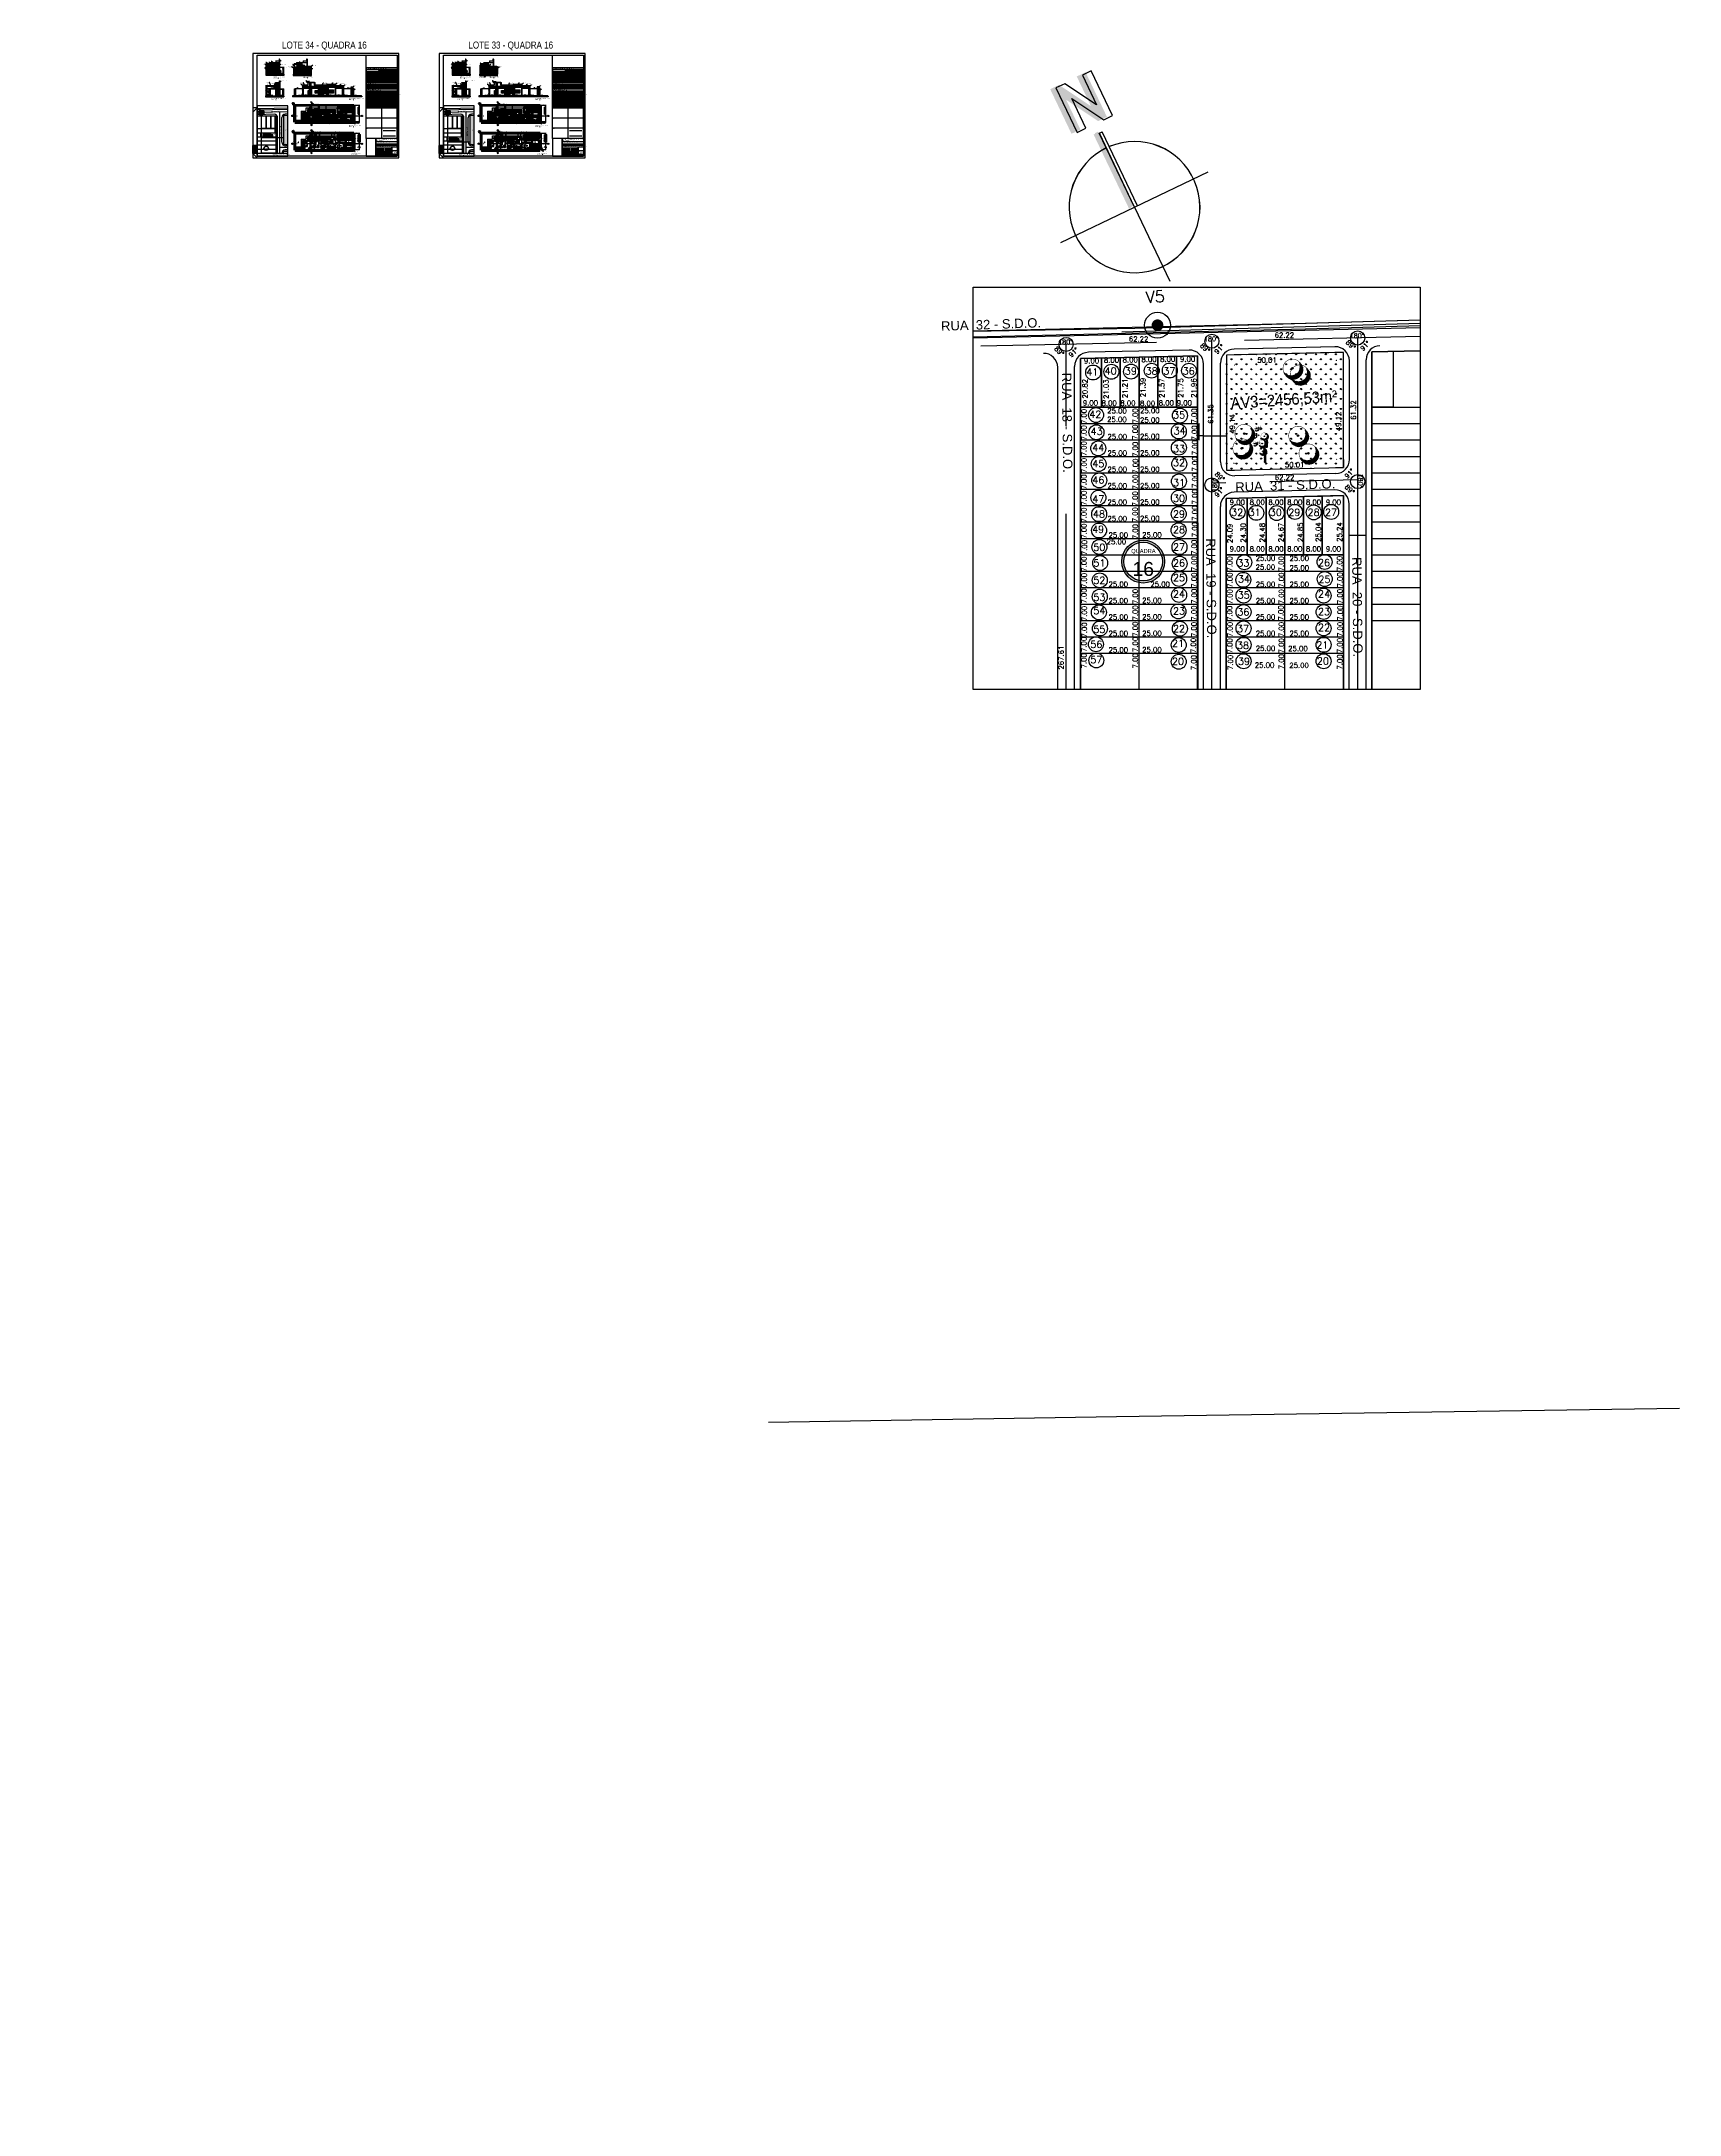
# Model space of a CAD drawing. Header units: millimetres. Extents: x -178 to 521, y -135 to 750.
import ezdxf
from ezdxf.enums import TextEntityAlignment as Align

# ---------------------------------------------------------------- set-up
doc = ezdxf.new("R2010")
doc.units = ezdxf.units.MM
doc.header["$LTSCALE"] = 20
doc.header["$MEASUREMENT"] = 0
doc.header["$PDSIZE"] = -5
for name, pattern in [('AXES', [0.54, 0.3, -0.08, 0.08, -0.08]), ('CONTINU', [0]), ('DASHDOT', [1, 0.5, -0.25, 0, -0.25]), ('DASHDOT2', [0.5, 0.25, -0.125, 0, -0.125]), ('DASHED2', [0.375, 0.25, -0.125]), ('HIDDEN', [0.375, 0.25, -0.125]), ('HIDDEN2', [0.1875, 0.125, -0.0625]), ('TRAÇO-2PTOS_P', [0.625, 0.25, -0.125, 0, -0.125, 0, -0.125])]:
    doc.linetypes.add(name, pattern=pattern)
doc.layers.get('0').update_dxf_attribs({"linetype": 'CONTINUOUS'})
doc.layers.get('Defpoints').update_dxf_attribs({"linetype": 'CONTINUOUS'})
for name, color, linetype in [('003', 3, 'CONTINUOUS'), ('a-pem-m', 6, 'CONTINUOUS'), ('A-PEN-B', 5, 'CONTINUOUS'), ('alfa_145_colori', 7, 'CONTINUOUS'), ('AME_FRZ', 7, 'CONTINUOUS'), ('AR-ALV', 5, 'CONTINUOUS'), ('AR-MOB', 252, 'CONTINUOUS'), ('AR-TXT', 1, 'CONTINUOUS'), ('ARQ-COB-PROJ', 8, 'TRAÇO-2PTOS_P'), ('ARREDI_attrezzature', 175, 'CONTINUOUS'), ('boundary filipe', 6, 'CONTINUOUS'), ('BOUNDARY LOTES', 7, 'CONTINUOUS'), ('BOUNDARY VERDES', 86, 'CONTINUOUS'), ('CALÇADA', 3, 'CONTINUOUS'), ('CANTOS', 9, 'HIDDEN'), ('COTA', 7, 'CONTINUOUS'), ('COTAS', 7, 'CONTINUOUS'), ('COTAS01', 7, 'CONTINUOUS'), ('COZINHA', 6, 'CONTINUOUS'), ('DIVERSOS', 1, 'CONTINUOUS'), ('E-hatch', 8, 'CONTINUOUS'), ('E-pen-y', 2, 'CONTINUOUS'), ('E-txt-g', 3, 'CONTINUOUS'), ('E-TXT-Y', 2, 'CONTINUOUS'), ('ESPECIFICAÇÃO02', 7, 'CONTINUOUS'), ('ESQUADRIA', 3, 'CONTINUOUS'), ('IDECOR', 1, 'CONTINUOUS'), ('IPONTO', 2, 'CONTINUOUS'), ('Layer1', 7, 'CONTINUOUS'), ('LAYER4', 7, 'CONTINUOUS'), ('LAYER5', 8, 'CONTINUOUS'), ('LAYER7', 4, 'CONTINUOUS'), ("LINHA - PROJETU'S", 1, 'CONTINUOUS'), ('Lotes', 2, 'CONTINUOUS'), ('MOB', 251, 'CONTINUOUS'), ('MOVEIS', 7, 'CONTINUOUS'), ('Nomes de Ruas', 3, 'CONTINUOUS'), ('Numero de lotes', 5, 'CONTINUOUS'), ('númeraçãoquadras', 4, 'CONTINUOUS'), ('PAI_aDEL', 72, 'CONTINUOUS'), ('PAI_aPRA', 72, 'CONTINUOUS'), ('PAI_hHEW', 72, 'CONTINUOUS'), ('PAI_pEUD', 72, 'CONTINUOUS'), ('PAREDE', 2, 'CONTINUOUS'), ('PLANTAS', 8, 'CONTINUOUS'), ('POLIGONAL', 5, 'CONTINUOUS'), ("PRANCHA - PROJETU'S", 7, 'CONTINUOUS'), ('PROJEÇÃO', 9, 'HIDDEN2'), ('QUADRA', 4, 'CONTINUOUS'), ('TEXTO', 4, 'CONTINUOUS'), ('TEXTO3', 4, 'CONTINUOUS'), ('Texto60', 7, 'CONTINUOUS'), ('Texto80', 3, 'CONTINUOUS'), ('TRANSPLANTADA RETIRADA', 12, 'CONTINUOUS'), ('TXT', 2, 'CONTINUOUS'), ('V2', 11, 'CONTINUOUS')]:
    doc.layers.add(name, color=color, linetype=linetype)
for name, color, linetype, lineweight in [('A - V2', 4, 'CONTINUOUS', 20), ('AMBIENTACIÓN', 3, 'CONTINUOUS', 0), ('E-Cta-W', 7, 'CONTINUOUS', 20), ('E-Lay-9', 9, 'CONTINUOUS', 9), ('E-Pen-C', 4, 'CONTINUOUS', 15), ('E-Pen-G', 3, 'CONTINUOUS', 30), ('E-Txt-W', 7, 'CONTINUOUS', 20), ('estofado', 7, 'CONTINUOUS', 25), ('ICASA', 3, 'CONTINUOUS', 30)]:
    doc.layers.add(name, color=color, linetype=linetype, lineweight=lineweight)
doc.styles.add('arcad1', font='romans.shx')
doc.styles.add('ARIAL', font='arial.ttf', dxfattribs={"height": 2})
doc.styles.add('F2', font='ARIALN.TTF')
doc.styles.add('REG60', font='romans.shx', dxfattribs={"width": 0.8, "height": 0.15})
doc.styles.add('REG80', font='romans.shx', dxfattribs={"width": 0.8, "height": 0.2})
doc.styles.add('ROMANS', font='romans', dxfattribs={"height": 0.1})
doc.styles.add('STYLE1', font='sanss___.ttf')
doc.dimstyles.new('DIMENSION-1', dxfattribs={"dimtxt": 0.11, "dimasz": 0.07, "dimexe": 1, "dimexo": 0, "dimgap": 0.12, "dimtad": 1, "dimzin": 7, "dimdsep": 46, "dimtxsty": 'F2', "dimblk1": 'TRACO', "dimblk2": 'TRACO', "dimsah": 1, "dimcen": 1, "dimse1": 1, "dimse2": 1, "dimclrd": 256, "dimclre": 256, "dimclrt": 6, "dimadec": 0, "dimazin": 0, "dimtfac": 1, "dimtix": 1, "dimtmove": 2, "dimatfit": 3, "dimldrblk": 'TRACO', "dimfxl": 1, "dimtolj": 1, "dimtzin": 0, "dimarcsym": 0})
doc.dimstyles.get("Standard").update_dxf_attribs({"dimtxt": 0.18, "dimasz": 0.18, "dimexe": 0.18, "dimexo": 0.0625, "dimgap": 0.09, "dimtad": 0, "dimtih": 1, "dimtoh": 1, "dimdec": 4, "dimzin": 0, "dimdsep": 46, "dimtxsty": 'Standard', "dimcen": 0.09, "dimadec": 0, "dimazin": 0, "dimtfac": 1, "dimtdec": 4, "dimtofl": 0, "dimtmove": 0, "dimatfit": 3, "dimfxl": 1, "dimtolj": 1, "dimtzin": 0, "dimarcsym": 0})
pattern_1 = [(180, (113.64461, 12.63692), (-0.15, -0.15), [0.048, -0.102]), (305.2176, (113.500608, 12.6219245), (-1.05000017453, 1.49999987498), [0.03121305, -3.0900849]), (340.71, (113.518608, 12.5964245), (-2.550000777635, 0.8999979741), [0.0317844, -3.1466586]), (19.29, (113.548608, 12.5859245), (2.550000777635, 0.8999979741), [0.0317844, -3.1466586]), (54.7824, (113.578608, 12.5964245), (1.05000017453, 1.49999987498), [0.03121305, -3.0900849]), (90, (113.59661, 12.62192), (-0.15, 0.15), [0.015, -0.135]), (270, (113.50061, 12.63692), (0.15, -0.15), [0.015, -0.135]), (180, (113.64461, 12.63092), (-0.15, -0.15), [0.042, -0.108]), (306.3844, (113.494608, 12.6189245), (-1.650001937525, 2.24999858293), [0.0354012, -3.50472585]), (342.3499, (113.515608, 12.5904245), (2.850000422915, -0.899998778574), [0.0346302, -3.42838875]), (17.6501, (113.548608, 12.5799245), (-2.850000422915, -0.899998778574), [0.0346302, -3.42838875]), (53.6156, (113.581608, 12.5904245), (1.650001937525, 2.24999858293), [0.0354012, -3.50472585]), (90, (113.60261, 12.61892), (-0.15, 0.15), [0.012, -0.138]), (270, (113.49461, 12.63092), (0.15, -0.15), [0.012, -0.138]), (180, (113.50061, 12.63092), (-0.15, -0.15), [0.006, -0.144]), (267.3974, (113.602608, 12.6189245), (0.1500021288, 3.149999897937), [0.13213635, -3.17127105]), (272.6026, (113.494608, 12.6189245), (0.1500021288, -3.149999897937), [0.13213635, -3.17127105]), (180, (113.50061, 12.63692), (-0.15, -0.15), [0.006, -0.144])]
pattern_2 = [(0, (1.15, 40.52191), (0.15, 0.15), [0.048, -0.102]), (125.2176, (1.294, 40.536909), (1.05000017453, -1.49999987498), [0.03121305, -3.0900849]), (160.71, (1.276, 40.562409), (2.550000777635, -0.8999979741), [0.0317844, -3.1466586]), (199.29, (1.246, 40.572909), (-2.550000777635, -0.8999979741), [0.0317844, -3.1466586]), (234.7824, (1.216, 40.562409), (-1.05000017453, -1.49999987498), [0.03121305, -3.0900849]), (270, (1.198, 40.53691), (0.15, -0.15), [0.015, -0.135]), (90, (1.294, 40.52191), (-0.15, 0.15), [0.015, -0.135]), (0, (1.15, 40.52791), (0.15, 0.15), [0.042, -0.108]), (126.3844, (1.3, 40.539909), (1.650001937525, -2.24999858293), [0.0354012, -3.50472585]), (162.3499, (1.279, 40.568409), (-2.850000422915, 0.899998778574), [0.0346302, -3.42838875]), (197.6501, (1.246, 40.578909), (2.850000422915, 0.899998778574), [0.0346302, -3.42838875]), (233.6156, (1.213, 40.568409), (-1.650001937525, -2.24999858293), [0.0354012, -3.50472585]), (270, (1.192, 40.53991), (0.15, -0.15), [0.012, -0.138]), (90, (1.3, 40.52791), (-0.15, 0.15), [0.012, -0.138]), (0, (1.294, 40.52791), (0.15, 0.15), [0.006, -0.144]), (87.3974, (1.192, 40.539909), (-0.1500021288, -3.14999989794), [0.13213635, -3.17127105]), (92.6026, (1.3, 40.539909), (-0.1500021288, 3.14999989794), [0.13213635, -3.17127105]), (0, (1.294, 40.52191), (0.15, 0.15), [0.006, -0.144])]
pattern_3 = [(45, (1.15, 0), (0.29698485, 0.7919596), [5.25, -0.7, 1.75, -0.35]), (45, (1.3554, 0.4529), (-0.57664558, 0.08167083), [1.05, -0.1155, 2.1, -0.2625]), (45, (1.06338, 0.3341), (1.1211178, 1.45275088), [2.8, -0.49, 1.4, -0.35])]
pattern_4 = [(90, (0, 0), (-0.375, 6e-17), []), (180, (0, 0), (-6e-17, -0.375), [])]
pattern_5 = [(0, (0, 0), (0.03125, 0.0625), [0, -0.0625])]
pattern_6 = [(45, (0.0753, -9.2879), (0.29698485, 0.7919596), [5.25, -0.7, 1.75, -0.35]), (45, (0.28073, -8.835), (-0.57664558, 0.08167083), [1.05, -0.1155, 2.1, -0.2625]), (45, (-0.0113, -8.95378), (1.1211178, 1.45275088), [2.8, -0.49, 1.4, -0.35])]
pattern_7 = [(180, (193.16441, 12.63692), (-0.15, -0.15), [0.048, -0.102]), (305.2176, (193.0204144, 12.6219245), (-1.05000017453, 1.49999987498), [0.03121305, -3.0900849]), (340.71, (193.0384144, 12.5964245), (-2.550000777635, 0.8999979741), [0.0317844, -3.1466586]), (19.29, (193.0684144, 12.5859245), (2.550000777635, 0.8999979741), [0.0317844, -3.1466586]), (54.7824, (193.0984144, 12.5964245), (1.05000017453, 1.49999987498), [0.03121305, -3.0900849]), (90, (193.11641, 12.62192), (-0.15, 0.15), [0.015, -0.135]), (270, (193.02041, 12.63692), (0.15, -0.15), [0.015, -0.135]), (180, (193.16441, 12.63092), (-0.15, -0.15), [0.042, -0.108]), (306.3844, (193.0144144, 12.6189245), (-1.650001937525, 2.24999858293), [0.0354012, -3.50472585]), (342.3499, (193.0354144, 12.5904245), (2.850000422915, -0.899998778574), [0.0346302, -3.42838875]), (17.6501, (193.0684144, 12.5799245), (-2.850000422915, -0.899998778574), [0.0346302, -3.42838875]), (53.6156, (193.1014144, 12.5904245), (1.650001937525, 2.24999858293), [0.0354012, -3.50472585]), (90, (193.12241, 12.61892), (-0.15, 0.15), [0.012, -0.138]), (270, (193.01441, 12.63092), (0.15, -0.15), [0.012, -0.138]), (180, (193.02041, 12.63092), (-0.15, -0.15), [0.006, -0.144]), (267.3974, (193.1224144, 12.6189245), (0.1500021288, 3.149999897937), [0.13213635, -3.17127105]), (272.6026, (193.0144144, 12.6189245), (0.1500021288, -3.149999897937), [0.13213635, -3.17127105]), (180, (193.02041, 12.63692), (-0.15, -0.15), [0.006, -0.144])]
pattern_8 = [(90, (79.5198, 0), (-0.375, 6e-17), []), (180, (79.5198, 0), (-6e-17, -0.375), [])]
pattern_9 = [(0, (80.6698, 40.52191), (0.15, 0.15), [0.048, -0.102]), (125.2176, (80.813806, 40.536909), (1.05000017453, -1.49999987498), [0.03121305, -3.0900849]), (160.71, (80.795806, 40.562409), (2.550000777635, -0.8999979741), [0.0317844, -3.1466586]), (199.29, (80.765806, 40.572909), (-2.550000777635, -0.8999979741), [0.0317844, -3.1466586]), (234.7824, (80.735806, 40.562409), (-1.05000017453, -1.49999987498), [0.03121305, -3.0900849]), (270, (80.7178, 40.53691), (0.15, -0.15), [0.015, -0.135]), (90, (80.8138, 40.52191), (-0.15, 0.15), [0.015, -0.135]), (0, (80.6698, 40.52791), (0.15, 0.15), [0.042, -0.108]), (126.3844, (80.819806, 40.539909), (1.650001937525, -2.24999858293), [0.0354012, -3.50472585]), (162.3499, (80.798806, 40.568409), (-2.850000422915, 0.899998778574), [0.0346302, -3.42838875]), (197.6501, (80.765806, 40.578909), (2.850000422915, 0.899998778574), [0.0346302, -3.42838875]), (233.6156, (80.732806, 40.568409), (-1.650001937525, -2.24999858293), [0.0354012, -3.50472585]), (270, (80.7118, 40.53991), (0.15, -0.15), [0.012, -0.138]), (90, (80.8198, 40.52791), (-0.15, 0.15), [0.012, -0.138]), (0, (80.8138, 40.52791), (0.15, 0.15), [0.006, -0.144]), (87.3974, (80.711806, 40.539909), (-0.1500021288, -3.14999989794), [0.13213635, -3.17127105]), (92.6026, (80.819806, 40.539909), (-0.1500021288, 3.14999989794), [0.13213635, -3.17127105]), (0, (80.8138, 40.52191), (0.15, 0.15), [0.006, -0.144])]
pattern_10 = [(45, (80.6698, 0), (0.29698485, 0.7919596), [5.25, -0.7, 1.75, -0.35]), (45, (80.8752, 0.4529), (-0.57664558, 0.08167083), [1.05, -0.1155, 2.1, -0.2625]), (45, (80.58319, 0.3341), (1.1211178, 1.45275088), [2.8, -0.49, 1.4, -0.35])]
pattern_11 = [(0, (79.519806, 0), (0.03125, 0.0625), [0, -0.0625])]
pattern_12 = [(270, (0.212, 0.28), (0.4, -0.4), [0.108, -0.292]), (180, (0.232, 0.28), (-0.4, -0.4), [0.232, -0.168]), (0, (0, 0.36), (0.4, 0.4), [0.232, -0.168]), (0, (0.232, 0.332), (0.4, 0.4), [0.148, -0.252]), (90, (0.3, 0.332), (-0.4, 0.4), [0.068, -0.332]), (0, (0.212, 0.22), (0.4, 0.4), [0.188, -0.212]), (180, (0.3, 0.02), (-0.4, -0.4), [0.068, -0.332]), (270, (0.38, 0.36), (0.4, -0.4), [0.14, -0.26]), (0, (0.38, 0.28), (0.4, 0.4), [0.02, -0.38]), (270, (0.312, 0.22), (0.4, -0.4), [0.18, -0.22]), (0, (0, 0.22), (0.4, 0.4), [0.092, -0.308]), (270, (0.092, 0.28), (0.4, -0.4), [0.112, -0.288]), (180.9548, (0.312, 0.172), (-23.60000044446, -0.39998286928), [0.2400332, -23.7632996]), (180, (0.4, 0.36), (-0.4, -0.4), [0.1, -0.3]), (180, (0.4, 0.04), (-0.4, -0.4), [0.1, -0.3]), (270, (0.3, 0.068), (0.4, -0.4), [0.068, -0.332]), (0, (0, 0.04), (0.4, 0.4), [0.132, -0.268]), (273.3665, (0.128, 0.068), (0.40000438534, -6.3999997288), [0.0681176, -6.7436372]), (90, (0.048, 0.22), (-0.4, 0.4), [0.06, -0.34]), (180, (0.4, 0.14), (-0.4, -0.4), [0.088, -0.312]), (0, (0, 0.14), (0.4, 0.4), [0.072, -0.328]), (0, (0.072, 0.072), (0.4, 0.4), [0.24, -0.16]), (90, (0.132, 0.36), (-0.4, 0.4), [0.04, -0.36]), (0, (0.212, 0.26), (0.4, 0.4), [0.168, -0.232]), (0, (0.092, 0.24), (0.4, 0.4), [0.12, -0.28]), (270, (0.072, 0.168), (0.4, -0.4), [0.096, -0.304]), (262.875, (0.092, 0.072), (0.3999993128, 2.800000152), [0.0322492, -3.192654]), (90, (0.232, 0.28), (-0.4, 0.4), [0.12, -0.28]), (270, (0.232, 0.072), (0.4, -0.4), [0.072, -0.328])]
pattern_13 = [(45, (79.59512, -9.2879), (0.29698485, 0.7919596), [5.25, -0.7, 1.75, -0.35]), (45, (79.80053, -8.835), (-0.57664558, 0.08167083), [1.05, -0.1155, 2.1, -0.2625]), (45, (79.5085, -8.95378), (1.1211178, 1.45275088), [2.8, -0.49, 1.4, -0.35])]
pattern_14 = [(0, (0.045, 0.435), (0, 0.5), [0, -0.5]), (0, (0.105, 0.355), (0, 0.5), [0, -0.5]), (0, (0.08, 0.235), (0, 0.5), [0, -0.5]), (0, (0.255, 0.12), (0, 0.5), [0, -0.5]), (0, (0.24, 0.3), (0, 0.5), [0, -0.5]), (0, (0.375, 0.42), (0, 0.5), [0, -0.5]), (0, (0.2, 0.455), (0, 0.5), [0, -0.5]), (0, (0.41, 0.25), (0, 0.5), [0, -0.5]), (0, (0.385, 0.09), (0, 0.5), [0, -0.5]), (0, (0.015, 0.015), (0, 0.5), [0, -0.5]), (0, (0.105, 0.115), (0, 0.5), [0, -0.5]), (0, (0.175, 0.02), (0, 0.5), [0, -0.5]), (0, (0.48, 0.34), (0, 0.5), [0, -0.5]), (0, (0.32, 0.215), (0, 0.5), [0, -0.5]), (0, (0.28, 0.38), (0, 0.5), [0, -0.5]), (0, (0.365, 0.335), (0, 0.5), [0, -0.5]), (0, (0.185, 0.2), (0, 0.5), [0, -0.5]), (0, (0.325, 0.47), (0, 0.5), [0, -0.5]), (0, (0.48, 0.175), (0, 0.5), [0, -0.5]), (0, (0.465, 0.025), (0, 0.5), [0, -0.5]), (75.9638, (0.09, 0.285), (-0.499999029, -1.500000273), [0.0206155, -2.0409375]), (329.0362, (0.175, 0.39), (-1.499999011, 1.000001242), [0.029155, -2.886321]), (338.1986, (0.32, 0.275), (1.500000137, -0.499999955), [0.026926, -2.6656565]), (149.0362, (0.325, 0.035), (1.499999011, -1.000001242), [0.029155, -2.886321]), (53.1301, (0.17, 0.1), (1.000000062, 1.499999959), [0.025, -2.475]), (315, (0.435, 0.46), (0.50000015, -1e-16), [0.0282845, -0.6788225]), (101.3099, (0.4, 0.15), (-0.499998816, 2.000000376), [0.025495, -2.5240145]), (323.1301, (0.03, 0.17), (1.499999959, -1.000000062), [0.025, -2.475]), (315, (0.09, 0.485), (0.50000015, -1e-16), [0.021213, -0.6858935])]

# ---------------------------------------------------------------- blocks, each defined once
blk = doc.blocks.new('NUM_quadra')
at = {"linetype": 'CONTINU'}
h = blk.add_hatch(color=7, dxfattribs=at)
edge = h.paths.add_edge_path(flags=17)
edge.add_arc((0, 0), 0.18, 0, 360)
edge = h.paths.add_edge_path()
edge.add_arc((0, 0), 0.2, 0, 360)
at = {"color": 7}
for radius in [0.2, 0.18]:
    blk.add_circle((0, 0), radius, dxfattribs=at)
at = {"color": 7, "insert": (-0.111, 0.117), "char_height": 0.038, "width": 0.2663, "attachment_point": 1, "style": 'F2'}
blk.add_mtext('\\fArial|b0|i0|c0|p34;QUADRA', dxfattribs=at)
at = {"color": 7, "style": 'STYLE1'}
blk.add_attdef('00', text='', height=0.13, dxfattribs=at).set_placement((0, -0.107), align=Align.CENTER)
blk = doc.blocks.new('ÁRVORE PROPOSTA')
h = blk.add_hatch()
h.set_pattern_fill('_USER', color=86, scale=0.1, angle=135, style=0, pattern_type=0)
h.set_pattern_definition([(135, (-5.71175, -5.47334), (-0.0707107, -0.0707107), [])])
h.paths.add_polyline_path([(3.7, 4.3, -0.122133), (4.4, 1.6, -0.681802), (-5.7, -2.4, 0.278016), (-0.5, -5.5, 0.654725)])
h = blk.add_hatch()
h.set_pattern_fill('_USER', color=250, scale=0.1, angle=135, style=0, pattern_type=0)
h.set_pattern_definition([(135, (-4.58336, -6.35557), (-0.0707107, -0.0707107), [])])
h.paths.add_polyline_path([(6, -0.5, 0.204792), (4.2, 3.7, -0.606095), (-0.5, -5.5, -0.193046), (-4.6, -3.9, 0.73404)])
h = blk.add_hatch(color=1)
h.dxf.hatch_style = 1
h.paths.add_polyline_path([(-1, 0.4, 1), (-0.1, 0.4, 1)])
at = {"color": 98, "linetype": 'DASHED2', "ltscale": 0.5, "const_width": 0.3}
blk.add_lwpolyline([(-0.5, 6.2, 1), (-0.5, -5.5, 1), (-0.5, 6.2, -3.167262)], format="xyb", dxfattribs=at)
at = {"color": 1}
blk.add_circle((-0.5, 0.4), 0.476, dxfattribs=at)
blk = doc.blocks.new('HERBÁCEA.PROPOSTA')
at = {"linetype": 'Continuous'}
h = blk.add_hatch(color=62, dxfattribs=at)
h.set_gradient(color1=(153, 204, 0), color2=(214, 255, 153), rotation=45, tint=1, name='INVHEMISPHERICAL')
h.paths.add_polyline_path([(1.4, 0, 1), (-1.4, 0, 1)])
h = blk.add_hatch()
h.set_pattern_fill('_USER', color=250, scale=0.1, angle=135, style=0, pattern_type=0)
h.set_pattern_definition([(135, (2.34766, -1.37334), (-0.0707107, -0.0707107), [])])
h.paths.add_polyline_path([(1.6, -0.2, 0.207507), (1.2, 0.8, -0.148654), (1.4, 0, -0.656304), (-1, -1, 0.741168)])
h = blk.add_hatch(color=1)
h.dxf.hatch_style = 1
edge = h.paths.add_edge_path()
edge.add_ellipse((0, 0), major_axis=(0.0534, 0.0534), ratio=1, start_angle=274.037, end_angle=454.037)
edge.add_ellipse((0, 0), major_axis=(0.0534, 0.0534), ratio=1, start_angle=94.037, end_angle=274.037)
at = {"color": 98, "const_width": 0.0854}
for points in [[(0, 0), (-1.7, 0.8)], [(0, 0), (-1.5, 0.3)], [(0, 0), (-1.6, -0.9)], [(0, 0), (-1.1, -1.1)], [(0, 0), (-0.6, 1.4)], [(0, 0), (-0.3, 1.8)], [(0, 0), (1.2, 1)], [(0, 0), (1.6, 0.8)], [(0, 0), (0.1, -1.8)], [(0, 0), (0.4, -1.5)], [(0, 0), (1.7, -0.5)], [(0, 0), (1.6, -0.1)]]:
    blk.add_lwpolyline(points, dxfattribs=at)
at = {"color": 86, "linetype": 'DASHED2', "const_width": 0.1}
blk.add_lwpolyline([(-0.9, 1.1, 0.833499), (0.4, -1.4, 1.199761), (-0.9, 1.1, -2.592304)], format="xyb", dxfattribs=at)
at = {"color": 1}
blk.add_circle((0, 0), 0.0756, dxfattribs=at)
blk = doc.blocks.new('PALMEIRA_PROPOSTA')
at = {"linetype": 'Continuous'}
h = blk.add_hatch(dxfattribs=at)
h.set_pattern_fill('_USER', color=250, scale=0.168035, angle=315, style=0, pattern_type=0)
h.set_pattern_definition([(315, (-2.75975, -4.60628), (0.1188187, 0.1188187), [])])
h.paths.add_polyline_path([(4.6, -0.4, 0.216766), (3.2, 2.8, -0.18118), (4.2, 0, -0.643702), (-2.8, -3.2, 0.693222)])
blk.add_hatch(color=1, dxfattribs=at).paths.add_polyline_path([(-0.4, 0, 1), (0.4, 0, 1)])
at = {"color": 98, "linetype": 'Continuous', "const_width": 0.15}
for points in [[(-4.2, 0), (-0.4, 0)], [(-3.9, 1.6), (-0.4, 0.2)], [(-3, 3), (-0.3, 0.3)], [(-1.6, 3.9), (-0.2, 0.4)], [(0, 4.2), (0, 0.4)], [(1.6, 3.9), (0.2, 0.4)], [(3, 3), (0.3, 0.3)], [(3.9, 1.6), (0.4, 0.2)], [(4.2, 0), (0.4, 0)], [(-3.9, -1.6), (-0.4, -0.2)], [(-3, -3), (-0.3, -0.3)], [(-1.6, -3.9), (-0.2, -0.4)], [(0, -4.2), (0, -0.4)], [(1.6, -3.9), (0.2, -0.4)], [(3, -3), (0.3, -0.3)], [(3.9, -1.6), (0.4, -0.2)]]:
    blk.add_lwpolyline(points, dxfattribs=at)
at = {"color": 96, "linetype": 'Continuous', "const_width": 0.1}
for points in [[(-3.6, 0.7), (-0.4, 0.1)], [(-3.1, 2.1), (-0.3, 0.2)], [(-2.1, 3.1), (-0.2, 0.3)], [(-0.7, 3.6), (-0.1, 0.4)], [(0.7, 3.6), (0.1, 0.4)], [(2.1, 3.1), (0.2, 0.3)], [(3.1, 2.1), (0.3, 0.2)], [(3.6, 0.7), (0.4, 0.1)], [(-3.6, -0.7), (-0.4, -0.1)], [(-3.1, -2.1), (-0.3, -0.2)], [(-2.1, -3.1), (-0.2, -0.3)], [(-0.7, -3.6), (-0.1, -0.4)], [(0.7, -3.6), (0.1, -0.4)], [(2.1, -3.1), (0.2, -0.3)], [(3.6, -0.7), (0.4, -0.1)], [(3.1, -2.1), (0.3, -0.2)]]:
    blk.add_lwpolyline(points, dxfattribs=at)
at = {"color": 98, "linetype": 'Continuous', "true_color": 0x001a00, "const_width": 0.15}
for points in [[(3.9, 1.5), (0.4, 0.1)], [(4.2, -0.1), (0.4, -0.1)], [(-2.9, -3), (-0.2, -0.3)], [(-1.5, -3.9), (-0.1, -0.4)], [(0.1, -4.2), (0.1, -0.4)], [(2.9, -3), (0.2, -0.3)], [(1.7, -3.8), (0.2, -0.3)], [(3.9, -1.7), (0.3, -0.2)]]:
    blk.add_lwpolyline(points, dxfattribs=at)
at = {"color": 1, "linetype": 'Continuous'}
blk.add_circle((0, 0), 0.4, dxfattribs=at)
blk = doc.blocks.new('PALMEIRA RETIRADA')
at = {"layer": 'TRANSPLANTADA RETIRADA', "linetype": 'Continuous'}
blk.add_hatch(color=256, dxfattribs=at).paths.add_polyline_path([(-0.4, 0, 1), (0.4, 0, 1)])
at = {"layer": 'TRANSPLANTADA RETIRADA', "linetype": 'HIDDEN', "const_width": 0.05}
for points in [[(-4.2, 0), (-0.4, 0)], [(-3.9, 1.6), (-0.4, 0.2)], [(-3, 3), (-0.3, 0.3)], [(-1.6, 3.9), (-0.2, 0.4)], [(0, 4.2), (0, 0.4)], [(1.6, 3.9), (0.2, 0.4)], [(3, 3), (0.3, 0.3)], [(3.9, 1.6), (0.4, 0.2)], [(4.2, 0), (0.4, 0)], [(-3.9, -1.6), (-0.4, -0.2)], [(-3, -3), (-0.3, -0.3)], [(-1.6, -3.9), (-0.2, -0.4)], [(0, -4.2), (0, -0.4)], [(1.6, -3.9), (0.2, -0.4)], [(3.9, -1.6), (0.4, -0.2)], [(3, -3), (0.3, -0.3)]]:
    blk.add_lwpolyline(points, dxfattribs=at)
at = {"layer": 'TRANSPLANTADA RETIRADA', "linetype": 'Continuous'}
blk.add_circle((0, 0), 0.4, dxfattribs=at)
blk = doc.blocks.new('*D250')
at = {"layer": 'Defpoints', "color": 0}
for p in [(327.23, 616), (327.23, 616), (334.28, 612.07), (377.23, 617.13), (327.23, 566.86)]:
    blk.add_point(p, dxfattribs=at)
at = {"layer": 'Numero de lotes', "color": 41, "insert": (330.68, 611.74), "char_height": 0.1, "attachment_point": 5, "rotation": 38.9489, "style": 'ROMANS'}
blk.add_mtext('\\A1;91°', dxfattribs=at)
blk = doc.blocks.new('*D251')
at = {"layer": 'Defpoints', "color": 0}
for p in [(327.23, 616), (370.67, 613.21), (377.23, 617.13), (377.23, 617.13), (377.23, 568.01)]:
    blk.add_point(p, dxfattribs=at)
at = {"layer": 'Numero de lotes', "color": 41, "insert": (374.2, 613.74), "char_height": 0.1, "attachment_point": 5, "rotation": 318.21129, "style": 'ROMANS'}
blk.add_mtext('\\A1;89°', dxfattribs=at)
blk = doc.blocks.new('*D252')
at = {"layer": 'Defpoints', "color": 0}
for p in [(327.23, 616), (327.23, 566.86), (327.23, 566.86), (328.33, 568.79), (377.23, 568.01)]:
    blk.add_point(p, dxfattribs=at)
at = {"layer": 'Numero de lotes', "color": 41, "insert": (330.38, 569.83), "char_height": 0.1, "attachment_point": 5, "rotation": 313.40771, "style": 'ROMANS'}
blk.add_mtext('\\A1;89°', dxfattribs=at)
blk = doc.blocks.new('*D253')
at = {"layer": 'Defpoints', "color": 0}
for p in [(377.23, 617.13), (327.23, 566.86), (375.49, 568.98), (377.23, 568.01), (377.23, 568.01)]:
    blk.add_point(p, dxfattribs=at)
at = {"layer": 'Numero de lotes', "color": 41, "insert": (374.3, 571.48), "char_height": 0.1, "attachment_point": 5, "rotation": 40.28225, "style": 'ROMANS'}
blk.add_mtext('\\A1;91°', dxfattribs=at)
blk = doc.blocks.new('TXT-AMB75')
at = {"layer": 'E-txt-g', "style": 'REG80', "width": 0.8, "flags": 8}
blk.add_attdef('TXT', text='', height=0.2, dxfattribs=at).set_placement((0, 0.3), align=Align.CENTER)
at = {"layer": 'E-Txt-W', "style": 'REG60', "width": 0.8, "flags": 8}
blk.add_attdef('TXT', text='', height=0.15, dxfattribs=at).set_placement((0, 0), align=Align.CENTER)
blk = doc.blocks.new('A$C656368A0')
at = {"layer": 'COTAS01', "color": 8}
for p, q in [((0, 1.2), (0, 0)), ((0, 1.2), (0.55, 1.2)), ((0.11, 1), (0.11, 0.63)), ((0.15, 1), (0.15, 0.63)), ((0.19, 1), (0.19, 0.63)), ((0.23, 1), (0.23, 0.63)), ((0.27, 1), (0.27, 0.63)), ((0, 0), (0.55, 0))]:
    blk.add_line(p, q, dxfattribs=at)
for centre in [(0.26, 0.31), (0.37, 0.82)]:
    blk.add_circle(centre, 0.0307, dxfattribs=at)
at = {"layer": 'ESPECIFICAÇÃO02', "color": 8}
blk.add_lwpolyline([(0.47, 0.63, -0.414214), (0.44, 0.6), (0.07, 0.6, -0.414214), (0.04, 0.63), (0.04, 1, -0.414214), (0.07, 1.03), (0.44, 1.03, -0.414214), (0.47, 1)], format="xyb", close=True, dxfattribs=at)
blk.add_circle((0.25, 0.31), 0.212, dxfattribs=at)
blk = doc.blocks.new('TRACO')
at = {"layer": 'E-Pen-C'}
for p, q in [((-1, 0), (1, 0)), ((0, 1), (0, -1))]:
    blk.add_line(p, q, dxfattribs=at)
at = {"layer": 'E-Pen-G'}
blk.add_line((0, 0), (0, 0), dxfattribs=at)
blk = doc.blocks.new('*D264')
at = {"linetype": 'Continuous', "lineweight": -2}
blk.add_line((-45.15, 722.69), (-42.79, 722.69), dxfattribs=at)
at = {"layer": 'Defpoints', "color": 0, "linetype": 'Continuous'}
for p in [(-45.22, 722.26), (-42.72, 722.69), (-42.72, 722.26)]:
    blk.add_point(p, dxfattribs=at)
at = {"linetype": 'Continuous', "lineweight": -2, "xscale": 0.07, "yscale": 0.07, "zscale": 0.07, "rotation": 180}
blk.add_blockref('TRACO', (-45.22, 722.69), dxfattribs=at)
at = {"linetype": 'Continuous', "lineweight": -2, "xscale": 0.07, "yscale": 0.07, "zscale": 0.07}
blk.add_blockref('TRACO', (-42.72, 722.69), dxfattribs=at)
at = {"color": 6, "linetype": 'Continuous', "insert": (-43.97, 722.87), "char_height": 0.11, "attachment_point": 5, "style": 'F2'}
blk.add_mtext('\\A1;2.50', dxfattribs=at)
blk = doc.blocks.new('Cuba coz')
at = {"color": 8}
blk.add_line((7, -5), (7, -2), dxfattribs=at)
for points in [[(7, 2), (6, 2, 0.546464), (4, -1, -0.10784), (5, -1), (5, -6)], [(12, 2), (8, 2, 0.133256), (7, 2, 0.106756), (7, 2, 0.082828), (6, 1, 0.071352), (6, 0, 0.071352), (6, -1, 0.082828), (7, -2, 0.106756), (7, -2, 0.133256), (8, -3), (12, -3)], [(13, -7), (13, -20, 0.414214), (17, -24), (44, -24, 0.414214), (48, -20), (48, 20, 0.414214), (44, 24), (17, 24, 0.414214), (13, 20), (13, 1)], [(4, -1, 0.293273), (6, -2), (7, -2)], [(13, -1), (13, -5, 0.414214)]]:
    blk.add_lwpolyline(points, format="xyb", dxfattribs=at)
for points in [[(12, -3, 0.133256), (12, -2, 0.106756), (13, -2, 0.082828), (13, -1, 0.071352), (13, 0, 0.071352), (13, 1, 0.082828), (13, 2, 0.106756), (12, 2, 0.133256), (12, 2, 0.133256), (11, 2, 0.106756), (10, 2, 0.082828), (10, 1, 0.071352), (10, 0, 0.071352), (10, -1, 0.082828), (10, -2, 0.106756), (11, -2, 0.133256)], [(12, 1, 0.133256), (12, 1, 0.106756), (12, 1, 0.082828), (12, 0, 0.071352), (12, 0, 0.071352), (12, 0, 0.082828), (12, -1, 0.106756), (12, -1, 0.133256), (12, -1, 0.133256), (13, -1, 0.106756), (13, -1, 0.082828), (13, 0, 0.071352), (13, 0, 0.071352), (13, 0, 0.082828), (13, 1, 0.106756), (13, 1, 0.133256)], [(6, -7), (23, -7, 1), (23, -5), (6, -5, 1)]]:
    blk.add_lwpolyline(points, format="xyb", close=True, dxfattribs=at)
for radius in [3, 1.75]:
    blk.add_circle((31, 0), radius, dxfattribs=at)
for centre, radius, start, end in [((6, 0), 3.5, 45.58469, 244.62307), ((6, -6), 1.5, 41.81031, 318.18969), ((6, 0), 3.5, 295.37693, 314.41531), ((23, -6), 1.25, 233.1301, 126.8699)]:
    blk.add_arc(centre, radius, start, end, dxfattribs=at)
blk = doc.blocks.new('Chuveiro')
at = {"layer": 'E-Lay-9', "color": 8}
for p, q in [((-0.03, 0.02), (-0.36, 0.02)), ((0.05, 0.02), (0.03, 0.02)), ((0.05, 0.02), (0.05, -0.02)), ((-0.03, -0.02), (-0.36, -0.02)), ((0.05, -0.02), (0.03, -0.02))]:
    blk.add_line(p, q, dxfattribs=at)
blk.add_circle((0, 0), 0.0348, dxfattribs=at)
for centre, radius, start, end in [((0, 0), 0.0624, 194.4775, 165.5225), ((0.01, 0), 0.0444, 339.42663, 20.57337)]:
    blk.add_arc(centre, radius, start, end, dxfattribs=at)
blk = doc.blocks.new('Seta')
at = {"const_width": 2}
blk.add_lwpolyline([(10, 15), (10, 26), (25, 0), (10, -26), (10, -15), (0, -15), (0, 15)], close=True, dxfattribs=at)
blk = doc.blocks.new('*D265')
at = {"linetype": 'Continuous', "lineweight": -2}
blk.add_line((-70.15, 715.16), (-67.13, 715.16), dxfattribs=at)
at = {"layer": 'Defpoints', "color": 0, "linetype": 'Continuous'}
for p in [(-70.22, 715.49), (-67.06, 715.64), (-67.06, 715.16)]:
    blk.add_point(p, dxfattribs=at)
at = {"linetype": 'Continuous', "lineweight": -2, "xscale": 0.07, "yscale": 0.07, "zscale": 0.07, "rotation": 180}
blk.add_blockref('TRACO', (-70.22, 715.16), dxfattribs=at)
at = {"linetype": 'Continuous', "lineweight": -2, "xscale": 0.07, "yscale": 0.07, "zscale": 0.07}
blk.add_blockref('TRACO', (-67.06, 715.16), dxfattribs=at)
at = {"color": 6, "linetype": 'Continuous', "insert": (-68.64, 715.33), "char_height": 0.11, "attachment_point": 5, "style": 'F2'}
blk.add_mtext('\\A1;3.15', dxfattribs=at)
blk = doc.blocks.new('*D266')
at = {"linetype": 'Continuous', "lineweight": -2}
for p, q in [((-67.13, 715.16), (-67.2, 715.16)), ((-67.06, 715.16), (-66.91, 715.16)), ((-66.84, 715.16), (-66.77, 715.16))]:
    blk.add_line(p, q, dxfattribs=at)
at = {"layer": 'Defpoints', "color": 0, "linetype": 'Continuous'}
for p in [(-67.06, 715.64), (-66.91, 715.64), (-66.91, 715.16)]:
    blk.add_point(p, dxfattribs=at)
at = {"linetype": 'Continuous', "lineweight": -2, "xscale": 0.07, "yscale": 0.07, "zscale": 0.07}
blk.add_blockref('TRACO', (-67.06, 715.16), dxfattribs=at)
at = {"linetype": 'Continuous', "lineweight": -2, "xscale": 0.07, "yscale": 0.07, "zscale": 0.07, "rotation": 180}
blk.add_blockref('TRACO', (-66.91, 715.16), dxfattribs=at)
at = {"color": 6, "linetype": 'Continuous', "insert": (-66.99, 715.33), "char_height": 0.11, "attachment_point": 5, "style": 'F2'}
blk.add_mtext('\\A1;.15', dxfattribs=at)
blk = doc.blocks.new('*D267')
at = {"linetype": 'Continuous', "lineweight": -2}
blk.add_line((-66.84, 715.16), (-56.78, 715.16), dxfattribs=at)
at = {"layer": 'Defpoints', "color": 0, "linetype": 'Continuous'}
for p in [(-66.91, 715.64), (-56.71, 715.64), (-56.71, 715.16)]:
    blk.add_point(p, dxfattribs=at)
at = {"linetype": 'Continuous', "lineweight": -2, "xscale": 0.07, "yscale": 0.07, "zscale": 0.07, "rotation": 180}
blk.add_blockref('TRACO', (-66.91, 715.16), dxfattribs=at)
at = {"linetype": 'Continuous', "lineweight": -2, "xscale": 0.07, "yscale": 0.07, "zscale": 0.07}
blk.add_blockref('TRACO', (-56.71, 715.16), dxfattribs=at)
at = {"color": 6, "linetype": 'Continuous', "insert": (-61.81, 715.33), "char_height": 0.11, "attachment_point": 5, "style": 'F2'}
blk.add_mtext('\\A1;10.21', dxfattribs=at)
blk = doc.blocks.new('*D268')
at = {"linetype": 'Continuous', "lineweight": -2}
for p, q in [((-56.78, 715.16), (-56.85, 715.16)), ((-56.71, 715.16), (-56.56, 715.16)), ((-56.49, 715.16), (-56.42, 715.16))]:
    blk.add_line(p, q, dxfattribs=at)
at = {"layer": 'Defpoints', "color": 0, "linetype": 'Continuous'}
for p in [(-56.71, 715.64), (-56.56, 715.64), (-56.56, 715.16)]:
    blk.add_point(p, dxfattribs=at)
at = {"linetype": 'Continuous', "lineweight": -2, "xscale": 0.07, "yscale": 0.07, "zscale": 0.07}
blk.add_blockref('TRACO', (-56.71, 715.16), dxfattribs=at)
at = {"linetype": 'Continuous', "lineweight": -2, "xscale": 0.07, "yscale": 0.07, "zscale": 0.07, "rotation": 180}
blk.add_blockref('TRACO', (-56.56, 715.16), dxfattribs=at)
at = {"color": 6, "linetype": 'Continuous', "insert": (-56.63, 715.33), "char_height": 0.11, "attachment_point": 5, "style": 'F2'}
blk.add_mtext('\\A1;.15', dxfattribs=at)
blk = doc.blocks.new('*D269')
at = {"linetype": 'Continuous', "lineweight": -2}
blk.add_line((-56.49, 715.16), (-55.78, 715.16), dxfattribs=at)
at = {"layer": 'Defpoints', "color": 0, "linetype": 'Continuous'}
for p in [(-56.56, 715.64), (-55.71, 715.64), (-55.71, 715.16)]:
    blk.add_point(p, dxfattribs=at)
at = {"linetype": 'Continuous', "lineweight": -2, "xscale": 0.07, "yscale": 0.07, "zscale": 0.07, "rotation": 180}
blk.add_blockref('TRACO', (-56.56, 715.16), dxfattribs=at)
at = {"linetype": 'Continuous', "lineweight": -2, "xscale": 0.07, "yscale": 0.07, "zscale": 0.07}
blk.add_blockref('TRACO', (-55.71, 715.16), dxfattribs=at)
at = {"color": 6, "linetype": 'Continuous', "insert": (-56.13, 715.33), "char_height": 0.11, "attachment_point": 5, "style": 'F2'}
blk.add_mtext('\\A1;.85', dxfattribs=at)
blk = doc.blocks.new('*D270')
at = {"linetype": 'Continuous', "lineweight": -2}
for p, q in [((-55.78, 715.16), (-55.85, 715.16)), ((-55.71, 715.16), (-55.56, 715.16)), ((-55.49, 715.16), (-55.42, 715.16))]:
    blk.add_line(p, q, dxfattribs=at)
at = {"layer": 'Defpoints', "color": 0, "linetype": 'Continuous'}
for p in [(-55.71, 715.64), (-55.56, 715.64), (-55.56, 715.16)]:
    blk.add_point(p, dxfattribs=at)
at = {"linetype": 'Continuous', "lineweight": -2, "xscale": 0.07, "yscale": 0.07, "zscale": 0.07}
blk.add_blockref('TRACO', (-55.71, 715.16), dxfattribs=at)
at = {"linetype": 'Continuous', "lineweight": -2, "xscale": 0.07, "yscale": 0.07, "zscale": 0.07, "rotation": 180}
blk.add_blockref('TRACO', (-55.56, 715.16), dxfattribs=at)
at = {"color": 6, "linetype": 'Continuous', "insert": (-55.63, 715.33), "char_height": 0.11, "attachment_point": 5, "style": 'F2'}
blk.add_mtext('\\A1;.15', dxfattribs=at)
blk = doc.blocks.new('*D271')
at = {"linetype": 'Continuous', "lineweight": -2}
blk.add_line((-55.49, 715.16), (-49.78, 715.16), dxfattribs=at)
at = {"layer": 'Defpoints', "color": 0, "linetype": 'Continuous'}
for p in [(-55.56, 715.64), (-49.71, 715.64), (-49.71, 715.16)]:
    blk.add_point(p, dxfattribs=at)
at = {"linetype": 'Continuous', "lineweight": -2, "xscale": 0.07, "yscale": 0.07, "zscale": 0.07, "rotation": 180}
blk.add_blockref('TRACO', (-55.56, 715.16), dxfattribs=at)
at = {"linetype": 'Continuous', "lineweight": -2, "xscale": 0.07, "yscale": 0.07, "zscale": 0.07}
blk.add_blockref('TRACO', (-49.71, 715.16), dxfattribs=at)
at = {"color": 6, "linetype": 'Continuous', "insert": (-52.63, 715.33), "char_height": 0.11, "attachment_point": 5, "style": 'F2'}
blk.add_mtext('\\A1;5.85', dxfattribs=at)
blk = doc.blocks.new('*D272')
at = {"linetype": 'Continuous', "lineweight": -2}
for p, q in [((-49.78, 715.16), (-49.85, 715.16)), ((-49.71, 715.16), (-49.56, 715.16)), ((-49.49, 715.16), (-49.42, 715.16))]:
    blk.add_line(p, q, dxfattribs=at)
at = {"layer": 'Defpoints', "color": 0, "linetype": 'Continuous'}
for p in [(-49.71, 715.64), (-49.56, 715.64), (-49.56, 715.16)]:
    blk.add_point(p, dxfattribs=at)
at = {"linetype": 'Continuous', "lineweight": -2, "xscale": 0.07, "yscale": 0.07, "zscale": 0.07}
blk.add_blockref('TRACO', (-49.71, 715.16), dxfattribs=at)
at = {"linetype": 'Continuous', "lineweight": -2, "xscale": 0.07, "yscale": 0.07, "zscale": 0.07, "rotation": 180}
blk.add_blockref('TRACO', (-49.56, 715.16), dxfattribs=at)
at = {"color": 6, "linetype": 'Continuous', "insert": (-49.63, 715.33), "char_height": 0.11, "attachment_point": 5, "style": 'F2'}
blk.add_mtext('\\A1;.15', dxfattribs=at)
blk = doc.blocks.new('*D273')
at = {"linetype": 'Continuous', "lineweight": -2}
blk.add_line((-49.49, 715.16), (-45.79, 715.16), dxfattribs=at)
at = {"layer": 'Defpoints', "color": 0, "linetype": 'Continuous'}
for p in [(-49.56, 715.64), (-45.72, 715.64), (-45.72, 715.16)]:
    blk.add_point(p, dxfattribs=at)
at = {"linetype": 'Continuous', "lineweight": -2, "xscale": 0.07, "yscale": 0.07, "zscale": 0.07, "rotation": 180}
blk.add_blockref('TRACO', (-49.56, 715.16), dxfattribs=at)
at = {"linetype": 'Continuous', "lineweight": -2, "xscale": 0.07, "yscale": 0.07, "zscale": 0.07}
blk.add_blockref('TRACO', (-45.72, 715.16), dxfattribs=at)
at = {"color": 6, "linetype": 'Continuous', "insert": (-47.24, 715.33), "char_height": 0.11, "attachment_point": 5, "style": 'F2'}
blk.add_mtext('\\A1;3.84', dxfattribs=at)
blk = doc.blocks.new('*D274')
at = {"linetype": 'Continuous', "lineweight": -2}
for p, q in [((-48.54, 715.71), (-48.54, 715.78)), ((-48.54, 715.49), (-48.54, 715.64)), ((-48.54, 715.42), (-48.54, 715.35))]:
    blk.add_line(p, q, dxfattribs=at)
at = {"layer": 'Defpoints', "color": 0, "linetype": 'Continuous'}
for p in [(-49.56, 715.64), (-49.56, 715.49), (-48.54, 715.64)]:
    blk.add_point(p, dxfattribs=at)
at = {"linetype": 'Continuous', "lineweight": -2, "xscale": 0.07, "yscale": 0.07, "zscale": 0.07}
for p, rotation in [((-48.54, 715.64), 270), ((-48.54, 715.49), 90)]:
    blk.add_blockref('TRACO', p, dxfattribs=dict(at, rotation=rotation))
at = {"color": 6, "linetype": 'Continuous', "insert": (-48.72, 715.56), "char_height": 0.11, "attachment_point": 5, "rotation": 90, "style": 'F2'}
blk.add_mtext('\\A1;.15', dxfattribs=at)
blk = doc.blocks.new('*D275')
at = {"linetype": 'Continuous', "lineweight": -2}
blk.add_line((-48.54, 715.71), (-48.54, 718.57), dxfattribs=at)
at = {"layer": 'Defpoints', "color": 0, "linetype": 'Continuous'}
for p in [(-49.71, 718.64), (-48.54, 718.64), (-49.56, 715.64)]:
    blk.add_point(p, dxfattribs=at)
at = {"linetype": 'Continuous', "lineweight": -2, "xscale": 0.07, "yscale": 0.07, "zscale": 0.07}
for p, rotation in [((-48.54, 718.64), 90), ((-48.54, 715.64), 270)]:
    blk.add_blockref('TRACO', p, dxfattribs=dict(at, rotation=rotation))
at = {"color": 6, "linetype": 'Continuous', "insert": (-48.72, 717.14), "char_height": 0.11, "attachment_point": 5, "rotation": 90, "style": 'F2'}
blk.add_mtext('\\A1;3.00', dxfattribs=at)
blk = doc.blocks.new('*D276')
at = {"linetype": 'Continuous', "lineweight": -2}
for p, q in [((-48.54, 718.86), (-48.54, 718.93)), ((-48.54, 718.64), (-48.54, 718.79)), ((-48.54, 718.57), (-48.54, 718.5))]:
    blk.add_line(p, q, dxfattribs=at)
at = {"layer": 'Defpoints', "color": 0, "linetype": 'Continuous'}
for p in [(-49.71, 718.64), (-49.56, 718.79), (-48.54, 718.79)]:
    blk.add_point(p, dxfattribs=at)
at = {"linetype": 'Continuous', "lineweight": -2, "xscale": 0.07, "yscale": 0.07, "zscale": 0.07}
for p, rotation in [((-48.54, 718.79), 270), ((-48.54, 718.64), 90)]:
    blk.add_blockref('TRACO', p, dxfattribs=dict(at, rotation=rotation))
at = {"color": 6, "linetype": 'Continuous', "insert": (-48.72, 718.71), "char_height": 0.11, "attachment_point": 5, "rotation": 90, "style": 'F2'}
blk.add_mtext('\\A1;.15', dxfattribs=at)
blk = doc.blocks.new('*D277')
at = {"linetype": 'Continuous', "lineweight": -2}
blk.add_line((-48.54, 718.86), (-48.54, 722.42), dxfattribs=at)
at = {"layer": 'Defpoints', "color": 0, "linetype": 'Continuous'}
for p in [(-51.18, 722.49), (-49.56, 718.79), (-48.54, 722.49)]:
    blk.add_point(p, dxfattribs=at)
at = {"linetype": 'Continuous', "lineweight": -2, "xscale": 0.07, "yscale": 0.07, "zscale": 0.07}
for p, rotation in [((-48.54, 722.49), 90), ((-48.54, 718.79), 270)]:
    blk.add_blockref('TRACO', p, dxfattribs=dict(at, rotation=rotation))
at = {"color": 6, "linetype": 'Continuous', "insert": (-48.72, 720.64), "char_height": 0.11, "attachment_point": 5, "rotation": 90, "style": 'F2'}
blk.add_mtext('\\A1;3.70', dxfattribs=at)
blk = doc.blocks.new('*D278')
at = {"linetype": 'Continuous', "lineweight": -2}
blk.add_line((-48.14, 715.56), (-48.14, 722.42), dxfattribs=at)
at = {"layer": 'Defpoints', "color": 0, "linetype": 'Continuous'}
for p in [(-49.79, 722.49), (-48.14, 722.49), (-49.56, 715.49)]:
    blk.add_point(p, dxfattribs=at)
at = {"linetype": 'Continuous', "lineweight": -2, "xscale": 0.07, "yscale": 0.07, "zscale": 0.07}
for p, rotation in [((-48.14, 722.49), 90), ((-48.14, 715.49), 270)]:
    blk.add_blockref('TRACO', p, dxfattribs=dict(at, rotation=rotation))
at = {"color": 6, "linetype": 'Continuous', "insert": (-48.32, 718.99), "char_height": 0.11, "attachment_point": 5, "rotation": 90, "style": 'F2'}
blk.add_mtext('\\A1;7.00', dxfattribs=at)
blk = doc.blocks.new('*D279')
at = {"linetype": 'Continuous', "lineweight": -2}
for p, q in [((-70.46, 715.71), (-70.46, 715.78)), ((-70.46, 715.49), (-70.46, 715.64)), ((-70.46, 715.42), (-70.46, 715.35))]:
    blk.add_line(p, q, dxfattribs=at)
at = {"layer": 'Defpoints', "color": 0, "linetype": 'Continuous'}
for p in [(-70.46, 715.64), (-70.22, 715.49), (-70.07, 715.64)]:
    blk.add_point(p, dxfattribs=at)
at = {"linetype": 'Continuous', "lineweight": -2, "xscale": 0.07, "yscale": 0.07, "zscale": 0.07}
for p, rotation in [((-70.46, 715.64), 270), ((-70.46, 715.49), 90)]:
    blk.add_blockref('TRACO', p, dxfattribs=dict(at, rotation=rotation))
at = {"color": 6, "linetype": 'Continuous', "insert": (-70.64, 715.56), "char_height": 0.11, "attachment_point": 5, "rotation": 90, "style": 'F2'}
blk.add_mtext('\\A1;.15', dxfattribs=at)
blk = doc.blocks.new('*D280')
at = {"linetype": 'Continuous', "lineweight": -2}
blk.add_line((-70.46, 715.71), (-70.46, 719.27), dxfattribs=at)
at = {"layer": 'Defpoints', "color": 0, "linetype": 'Continuous'}
for p in [(-70.46, 719.34), (-66.91, 719.34), (-70.07, 715.64)]:
    blk.add_point(p, dxfattribs=at)
at = {"linetype": 'Continuous', "lineweight": -2, "xscale": 0.07, "yscale": 0.07, "zscale": 0.07}
for p, rotation in [((-70.46, 719.34), 90), ((-70.46, 715.64), 270)]:
    blk.add_blockref('TRACO', p, dxfattribs=dict(at, rotation=rotation))
at = {"color": 6, "linetype": 'Continuous', "insert": (-70.64, 717.49), "char_height": 0.11, "attachment_point": 5, "rotation": 90, "style": 'F2'}
blk.add_mtext('\\A1;3.70', dxfattribs=at)
blk = doc.blocks.new('*D281')
at = {"linetype": 'Continuous', "lineweight": -2}
for p, q in [((-70.46, 719.56), (-70.46, 719.63)), ((-70.46, 719.34), (-70.46, 719.49)), ((-70.46, 719.27), (-70.46, 719.2))]:
    blk.add_line(p, q, dxfattribs=at)
at = {"layer": 'Defpoints', "color": 0, "linetype": 'Continuous'}
for p in [(-70.46, 719.49), (-66.91, 719.49), (-66.91, 719.34)]:
    blk.add_point(p, dxfattribs=at)
at = {"linetype": 'Continuous', "lineweight": -2, "xscale": 0.07, "yscale": 0.07, "zscale": 0.07}
for p, rotation in [((-70.46, 719.49), 270), ((-70.46, 719.34), 90)]:
    blk.add_blockref('TRACO', p, dxfattribs=dict(at, rotation=rotation))
at = {"color": 6, "linetype": 'Continuous', "insert": (-70.64, 719.41), "char_height": 0.11, "attachment_point": 5, "rotation": 90, "style": 'F2'}
blk.add_mtext('\\A1;.15', dxfattribs=at)
blk = doc.blocks.new('*D282')
at = {"linetype": 'Continuous', "lineweight": -2}
blk.add_line((-70.46, 719.56), (-70.46, 720.62), dxfattribs=at)
at = {"layer": 'Defpoints', "color": 0, "linetype": 'Continuous'}
for p in [(-70.46, 720.69), (-66.91, 719.49), (-64.66, 720.69)]:
    blk.add_point(p, dxfattribs=at)
at = {"linetype": 'Continuous', "lineweight": -2, "xscale": 0.07, "yscale": 0.07, "zscale": 0.07}
for p, rotation in [((-70.46, 720.69), 90), ((-70.46, 719.49), 270)]:
    blk.add_blockref('TRACO', p, dxfattribs=dict(at, rotation=rotation))
at = {"color": 6, "linetype": 'Continuous', "insert": (-70.64, 720.09), "char_height": 0.11, "attachment_point": 5, "rotation": 90, "style": 'F2'}
blk.add_mtext('\\A1;1.20', dxfattribs=at)
blk = doc.blocks.new('*D283')
at = {"linetype": 'Continuous', "lineweight": -2}
for p, q in [((-70.46, 720.91), (-70.46, 720.98)), ((-70.46, 720.69), (-70.46, 720.84)), ((-70.46, 720.62), (-70.46, 720.55))]:
    blk.add_line(p, q, dxfattribs=at)
at = {"layer": 'Defpoints', "color": 0, "linetype": 'Continuous'}
for p in [(-70.46, 720.84), (-64.66, 720.84), (-64.66, 720.69)]:
    blk.add_point(p, dxfattribs=at)
at = {"linetype": 'Continuous', "lineweight": -2, "xscale": 0.07, "yscale": 0.07, "zscale": 0.07}
for p, rotation in [((-70.46, 720.84), 270), ((-70.46, 720.69), 90)]:
    blk.add_blockref('TRACO', p, dxfattribs=dict(at, rotation=rotation))
at = {"color": 6, "linetype": 'Continuous', "insert": (-70.64, 720.76), "char_height": 0.11, "attachment_point": 5, "rotation": 90, "style": 'F2'}
blk.add_mtext('\\A1;.15', dxfattribs=at)
blk = doc.blocks.new('*D284')
at = {"linetype": 'Continuous', "lineweight": -2}
blk.add_line((-70.46, 720.91), (-70.46, 722.42), dxfattribs=at)
at = {"layer": 'Defpoints', "color": 0, "linetype": 'Continuous'}
for p in [(-70.46, 722.49), (-70.22, 722.49), (-64.66, 720.84)]:
    blk.add_point(p, dxfattribs=at)
at = {"linetype": 'Continuous', "lineweight": -2, "xscale": 0.07, "yscale": 0.07, "zscale": 0.07}
for p, rotation in [((-70.46, 722.49), 90), ((-70.46, 720.84), 270)]:
    blk.add_blockref('TRACO', p, dxfattribs=dict(at, rotation=rotation))
at = {"color": 6, "linetype": 'Continuous', "insert": (-70.64, 721.66), "char_height": 0.11, "attachment_point": 5, "rotation": 90, "style": 'F2'}
blk.add_mtext('\\A1;1.65', dxfattribs=at)
blk = doc.blocks.new('*D285')
at = {"linetype": 'Continuous', "lineweight": -2}
blk.add_line((-70.83, 722.42), (-70.83, 715.56), dxfattribs=at)
at = {"layer": 'Defpoints', "color": 0, "linetype": 'Continuous'}
for p in [(-70.22, 722.49), (-70.83, 715.49), (-70.22, 715.49)]:
    blk.add_point(p, dxfattribs=at)
at = {"linetype": 'Continuous', "lineweight": -2, "xscale": 0.07, "yscale": 0.07, "zscale": 0.07}
for p, rotation in [((-70.83, 722.49), 90), ((-70.83, 715.49), 270)]:
    blk.add_blockref('TRACO', p, dxfattribs=dict(at, rotation=rotation))
at = {"color": 6, "linetype": 'Continuous', "insert": (-71, 718.99), "char_height": 0.11, "attachment_point": 5, "rotation": 90, "style": 'F2'}
blk.add_mtext('\\A1;7.00', dxfattribs=at)
blk = doc.blocks.new('*D286')
at = {"linetype": 'Continuous', "lineweight": -2}
blk.add_line((-70.15, 722.69), (-67.13, 722.69), dxfattribs=at)
at = {"layer": 'Defpoints', "color": 0, "linetype": 'Continuous'}
for p in [(-70.22, 722.49), (-67.06, 722.69), (-67.06, 719.49)]:
    blk.add_point(p, dxfattribs=at)
at = {"linetype": 'Continuous', "lineweight": -2, "xscale": 0.07, "yscale": 0.07, "zscale": 0.07, "rotation": 180}
blk.add_blockref('TRACO', (-70.22, 722.69), dxfattribs=at)
at = {"linetype": 'Continuous', "lineweight": -2, "xscale": 0.07, "yscale": 0.07, "zscale": 0.07}
blk.add_blockref('TRACO', (-67.06, 722.69), dxfattribs=at)
at = {"color": 6, "linetype": 'Continuous', "insert": (-68.64, 722.87), "char_height": 0.11, "attachment_point": 5, "style": 'F2'}
blk.add_mtext('\\A1;3.15', dxfattribs=at)
blk = doc.blocks.new('*D287')
at = {"linetype": 'Continuous', "lineweight": -2}
for p, q in [((-67.13, 722.69), (-67.2, 722.69)), ((-67.06, 722.69), (-66.91, 722.69)), ((-66.84, 722.69), (-66.77, 722.69))]:
    blk.add_line(p, q, dxfattribs=at)
at = {"layer": 'Defpoints', "color": 0, "linetype": 'Continuous'}
for p in [(-67.06, 719.49), (-66.91, 722.69), (-66.91, 719.34)]:
    blk.add_point(p, dxfattribs=at)
at = {"linetype": 'Continuous', "lineweight": -2, "xscale": 0.07, "yscale": 0.07, "zscale": 0.07}
blk.add_blockref('TRACO', (-67.06, 722.69), dxfattribs=at)
at = {"linetype": 'Continuous', "lineweight": -2, "xscale": 0.07, "yscale": 0.07, "zscale": 0.07, "rotation": 180}
blk.add_blockref('TRACO', (-66.91, 722.69), dxfattribs=at)
at = {"color": 6, "linetype": 'Continuous', "insert": (-66.99, 722.87), "char_height": 0.11, "attachment_point": 5, "style": 'F2'}
blk.add_mtext('\\A1;.15', dxfattribs=at)
blk = doc.blocks.new('*D288')
at = {"linetype": 'Continuous', "lineweight": -2}
blk.add_line((-66.84, 722.69), (-64.88, 722.69), dxfattribs=at)
at = {"layer": 'Defpoints', "color": 0, "linetype": 'Continuous'}
for p in [(-66.91, 719.34), (-64.81, 722.69), (-64.81, 719.34)]:
    blk.add_point(p, dxfattribs=at)
at = {"linetype": 'Continuous', "lineweight": -2, "xscale": 0.07, "yscale": 0.07, "zscale": 0.07, "rotation": 180}
blk.add_blockref('TRACO', (-66.91, 722.69), dxfattribs=at)
at = {"linetype": 'Continuous', "lineweight": -2, "xscale": 0.07, "yscale": 0.07, "zscale": 0.07}
blk.add_blockref('TRACO', (-64.81, 722.69), dxfattribs=at)
at = {"color": 6, "linetype": 'Continuous', "insert": (-65.86, 722.87), "char_height": 0.11, "attachment_point": 5, "style": 'F2'}
blk.add_mtext('\\A1;2.10', dxfattribs=at)
blk = doc.blocks.new('*D289')
at = {"linetype": 'Continuous', "lineweight": -2}
for p, q in [((-64.88, 722.69), (-64.95, 722.69)), ((-64.81, 722.69), (-64.66, 722.69)), ((-64.59, 722.69), (-64.52, 722.69))]:
    blk.add_line(p, q, dxfattribs=at)
at = {"layer": 'Defpoints', "color": 0, "linetype": 'Continuous'}
for p in [(-64.81, 719.34), (-64.66, 722.69), (-64.66, 719.49)]:
    blk.add_point(p, dxfattribs=at)
at = {"linetype": 'Continuous', "lineweight": -2, "xscale": 0.07, "yscale": 0.07, "zscale": 0.07}
blk.add_blockref('TRACO', (-64.81, 722.69), dxfattribs=at)
at = {"linetype": 'Continuous', "lineweight": -2, "xscale": 0.07, "yscale": 0.07, "zscale": 0.07, "rotation": 180}
blk.add_blockref('TRACO', (-64.66, 722.69), dxfattribs=at)
at = {"color": 6, "linetype": 'Continuous', "insert": (-64.74, 722.87), "char_height": 0.11, "attachment_point": 5, "style": 'F2'}
blk.add_mtext('\\A1;.15', dxfattribs=at)
blk = doc.blocks.new('*D290')
at = {"linetype": 'Continuous', "lineweight": -2}
blk.add_line((-64.59, 722.69), (-62.23, 722.69), dxfattribs=at)
at = {"layer": 'Defpoints', "color": 0, "linetype": 'Continuous'}
for p in [(-64.66, 719.49), (-62.16, 722.69), (-62.16, 719.49)]:
    blk.add_point(p, dxfattribs=at)
at = {"linetype": 'Continuous', "lineweight": -2, "xscale": 0.07, "yscale": 0.07, "zscale": 0.07, "rotation": 180}
blk.add_blockref('TRACO', (-64.66, 722.69), dxfattribs=at)
at = {"linetype": 'Continuous', "lineweight": -2, "xscale": 0.07, "yscale": 0.07, "zscale": 0.07}
blk.add_blockref('TRACO', (-62.16, 722.69), dxfattribs=at)
at = {"color": 6, "linetype": 'Continuous', "insert": (-63.41, 722.87), "char_height": 0.11, "attachment_point": 5, "style": 'F2'}
blk.add_mtext('\\A1;2.50', dxfattribs=at)
blk = doc.blocks.new('*D291')
at = {"linetype": 'Continuous', "lineweight": -2}
for p, q in [((-62.23, 722.69), (-62.3, 722.69)), ((-62.16, 722.69), (-62.01, 722.69)), ((-61.94, 722.69), (-61.87, 722.69))]:
    blk.add_line(p, q, dxfattribs=at)
at = {"layer": 'Defpoints', "color": 0, "linetype": 'Continuous'}
for p in [(-62.16, 719.49), (-62.01, 722.69), (-62.01, 719.34)]:
    blk.add_point(p, dxfattribs=at)
at = {"linetype": 'Continuous', "lineweight": -2, "xscale": 0.07, "yscale": 0.07, "zscale": 0.07}
blk.add_blockref('TRACO', (-62.16, 722.69), dxfattribs=at)
at = {"linetype": 'Continuous', "lineweight": -2, "xscale": 0.07, "yscale": 0.07, "zscale": 0.07, "rotation": 180}
blk.add_blockref('TRACO', (-62.01, 722.69), dxfattribs=at)
at = {"color": 6, "linetype": 'Continuous', "insert": (-62.09, 722.87), "char_height": 0.11, "attachment_point": 5, "style": 'F2'}
blk.add_mtext('\\A1;.15', dxfattribs=at)
blk = doc.blocks.new('*D292')
at = {"linetype": 'Continuous', "lineweight": -2}
blk.add_line((-61.94, 722.69), (-60.13, 722.69), dxfattribs=at)
at = {"layer": 'Defpoints', "color": 0, "linetype": 'Continuous'}
for p in [(-62.01, 719.34), (-60.06, 722.69), (-60.06, 719.49)]:
    blk.add_point(p, dxfattribs=at)
at = {"linetype": 'Continuous', "lineweight": -2, "xscale": 0.07, "yscale": 0.07, "zscale": 0.07, "rotation": 180}
blk.add_blockref('TRACO', (-62.01, 722.69), dxfattribs=at)
at = {"linetype": 'Continuous', "lineweight": -2, "xscale": 0.07, "yscale": 0.07, "zscale": 0.07}
blk.add_blockref('TRACO', (-60.06, 722.69), dxfattribs=at)
at = {"color": 6, "linetype": 'Continuous', "insert": (-61.04, 722.87), "char_height": 0.11, "attachment_point": 5, "style": 'F2'}
blk.add_mtext('\\A1;1.95', dxfattribs=at)
blk = doc.blocks.new('*D293')
at = {"linetype": 'Continuous', "lineweight": -2}
for p, q in [((-60.13, 722.69), (-60.2, 722.69)), ((-60.06, 722.69), (-59.91, 722.69)), ((-59.84, 722.69), (-59.77, 722.69))]:
    blk.add_line(p, q, dxfattribs=at)
at = {"layer": 'Defpoints', "color": 0, "linetype": 'Continuous'}
for p in [(-60.06, 719.49), (-59.91, 722.69), (-59.91, 719.39)]:
    blk.add_point(p, dxfattribs=at)
at = {"linetype": 'Continuous', "lineweight": -2, "xscale": 0.07, "yscale": 0.07, "zscale": 0.07}
blk.add_blockref('TRACO', (-60.06, 722.69), dxfattribs=at)
at = {"linetype": 'Continuous', "lineweight": -2, "xscale": 0.07, "yscale": 0.07, "zscale": 0.07, "rotation": 180}
blk.add_blockref('TRACO', (-59.91, 722.69), dxfattribs=at)
at = {"color": 6, "linetype": 'Continuous', "insert": (-59.99, 722.87), "char_height": 0.11, "attachment_point": 5, "style": 'F2'}
blk.add_mtext('\\A1;.15', dxfattribs=at)
blk = doc.blocks.new('*D294')
at = {"linetype": 'Continuous', "lineweight": -2}
blk.add_line((-59.84, 722.69), (-56.78, 722.69), dxfattribs=at)
at = {"layer": 'Defpoints', "color": 0, "linetype": 'Continuous'}
for p in [(-59.91, 719.39), (-56.71, 722.69), (-56.71, 720.69)]:
    blk.add_point(p, dxfattribs=at)
at = {"linetype": 'Continuous', "lineweight": -2, "xscale": 0.07, "yscale": 0.07, "zscale": 0.07, "rotation": 180}
blk.add_blockref('TRACO', (-59.91, 722.69), dxfattribs=at)
at = {"linetype": 'Continuous', "lineweight": -2, "xscale": 0.07, "yscale": 0.07, "zscale": 0.07}
blk.add_blockref('TRACO', (-56.71, 722.69), dxfattribs=at)
at = {"color": 6, "linetype": 'Continuous', "insert": (-58.31, 722.87), "char_height": 0.11, "attachment_point": 5, "style": 'F2'}
blk.add_mtext('\\A1;3.20', dxfattribs=at)
blk = doc.blocks.new('*D295')
at = {"linetype": 'Continuous', "lineweight": -2}
for p, q in [((-56.78, 722.69), (-56.85, 722.69)), ((-56.71, 722.69), (-56.56, 722.69)), ((-56.49, 722.69), (-56.42, 722.69))]:
    blk.add_line(p, q, dxfattribs=at)
at = {"layer": 'Defpoints', "color": 0, "linetype": 'Continuous'}
for p in [(-56.71, 720.69), (-56.56, 722.69), (-56.56, 720.69)]:
    blk.add_point(p, dxfattribs=at)
at = {"linetype": 'Continuous', "lineweight": -2, "xscale": 0.07, "yscale": 0.07, "zscale": 0.07}
blk.add_blockref('TRACO', (-56.71, 722.69), dxfattribs=at)
at = {"linetype": 'Continuous', "lineweight": -2, "xscale": 0.07, "yscale": 0.07, "zscale": 0.07, "rotation": 180}
blk.add_blockref('TRACO', (-56.56, 722.69), dxfattribs=at)
at = {"color": 6, "linetype": 'Continuous', "insert": (-56.63, 722.87), "char_height": 0.11, "attachment_point": 5, "style": 'F2'}
blk.add_mtext('\\A1;.15', dxfattribs=at)
blk = doc.blocks.new('*D296')
at = {"linetype": 'Continuous', "lineweight": -2}
blk.add_line((-56.49, 722.69), (-53.13, 722.69), dxfattribs=at)
at = {"layer": 'Defpoints', "color": 0, "linetype": 'Continuous'}
for p in [(-56.56, 720.69), (-53.06, 722.69), (-53.06, 720.69)]:
    blk.add_point(p, dxfattribs=at)
at = {"linetype": 'Continuous', "lineweight": -2, "xscale": 0.07, "yscale": 0.07, "zscale": 0.07, "rotation": 180}
blk.add_blockref('TRACO', (-56.56, 722.69), dxfattribs=at)
at = {"linetype": 'Continuous', "lineweight": -2, "xscale": 0.07, "yscale": 0.07, "zscale": 0.07}
blk.add_blockref('TRACO', (-53.06, 722.69), dxfattribs=at)
at = {"color": 6, "linetype": 'Continuous', "insert": (-54.81, 722.87), "char_height": 0.11, "attachment_point": 5, "style": 'F2'}
blk.add_mtext('\\A1;3.50', dxfattribs=at)
blk = doc.blocks.new('*D297')
at = {"linetype": 'Continuous', "lineweight": -2}
for p, q in [((-53.13, 722.69), (-53.2, 722.69)), ((-53.06, 722.69), (-52.91, 722.69)), ((-52.84, 722.69), (-52.77, 722.69))]:
    blk.add_line(p, q, dxfattribs=at)
at = {"layer": 'Defpoints', "color": 0, "linetype": 'Continuous'}
for p in [(-53.06, 720.69), (-52.91, 722.69), (-52.91, 720.84)]:
    blk.add_point(p, dxfattribs=at)
at = {"linetype": 'Continuous', "lineweight": -2, "xscale": 0.07, "yscale": 0.07, "zscale": 0.07}
blk.add_blockref('TRACO', (-53.06, 722.69), dxfattribs=at)
at = {"linetype": 'Continuous', "lineweight": -2, "xscale": 0.07, "yscale": 0.07, "zscale": 0.07, "rotation": 180}
blk.add_blockref('TRACO', (-52.91, 722.69), dxfattribs=at)
at = {"color": 6, "linetype": 'Continuous', "insert": (-52.98, 722.87), "char_height": 0.11, "attachment_point": 5, "style": 'F2'}
blk.add_mtext('\\A1;.15', dxfattribs=at)
blk = doc.blocks.new('*D298')
at = {"linetype": 'Continuous', "lineweight": -2}
blk.add_line((-52.84, 722.69), (-49.78, 722.69), dxfattribs=at)
at = {"layer": 'Defpoints', "color": 0, "linetype": 'Continuous'}
for p in [(-52.91, 720.84), (-49.71, 722.69), (-49.71, 718.64)]:
    blk.add_point(p, dxfattribs=at)
at = {"linetype": 'Continuous', "lineweight": -2, "xscale": 0.07, "yscale": 0.07, "zscale": 0.07, "rotation": 180}
blk.add_blockref('TRACO', (-52.91, 722.69), dxfattribs=at)
at = {"linetype": 'Continuous', "lineweight": -2, "xscale": 0.07, "yscale": 0.07, "zscale": 0.07}
blk.add_blockref('TRACO', (-49.71, 722.69), dxfattribs=at)
at = {"color": 6, "linetype": 'Continuous', "insert": (-51.31, 722.87), "char_height": 0.11, "attachment_point": 5, "style": 'F2'}
blk.add_mtext('\\A1;3.20', dxfattribs=at)
blk = doc.blocks.new('*D299')
at = {"linetype": 'Continuous', "lineweight": -2}
for p, q in [((-49.78, 722.69), (-49.85, 722.69)), ((-49.71, 722.69), (-49.56, 722.69)), ((-49.49, 722.69), (-49.42, 722.69))]:
    blk.add_line(p, q, dxfattribs=at)
at = {"layer": 'Defpoints', "color": 0, "linetype": 'Continuous'}
for p in [(-49.71, 718.64), (-49.56, 722.69), (-49.56, 718.79)]:
    blk.add_point(p, dxfattribs=at)
at = {"linetype": 'Continuous', "lineweight": -2, "xscale": 0.07, "yscale": 0.07, "zscale": 0.07}
blk.add_blockref('TRACO', (-49.71, 722.69), dxfattribs=at)
at = {"linetype": 'Continuous', "lineweight": -2, "xscale": 0.07, "yscale": 0.07, "zscale": 0.07, "rotation": 180}
blk.add_blockref('TRACO', (-49.56, 722.69), dxfattribs=at)
at = {"color": 6, "linetype": 'Continuous', "insert": (-49.63, 722.87), "char_height": 0.11, "attachment_point": 5, "style": 'F2'}
blk.add_mtext('\\A1;.15', dxfattribs=at)
blk = doc.blocks.new('*D300')
at = {"linetype": 'Continuous', "lineweight": -2}
blk.add_line((-49.49, 722.69), (-45.79, 722.69), dxfattribs=at)
at = {"layer": 'Defpoints', "color": 0, "linetype": 'Continuous'}
for p in [(-49.56, 718.79), (-45.72, 722.69), (-45.72, 722.09)]:
    blk.add_point(p, dxfattribs=at)
at = {"linetype": 'Continuous', "lineweight": -2, "xscale": 0.07, "yscale": 0.07, "zscale": 0.07, "rotation": 180}
blk.add_blockref('TRACO', (-49.56, 722.69), dxfattribs=at)
at = {"linetype": 'Continuous', "lineweight": -2, "xscale": 0.07, "yscale": 0.07, "zscale": 0.07}
blk.add_blockref('TRACO', (-45.72, 722.69), dxfattribs=at)
at = {"color": 6, "linetype": 'Continuous', "insert": (-47.64, 722.87), "char_height": 0.11, "attachment_point": 5, "style": 'F2'}
blk.add_mtext('\\A1;3.84', dxfattribs=at)
blk = doc.blocks.new('*D301')
at = {"linetype": 'Continuous', "lineweight": -2}
for p, q in [((-56.96, 715.71), (-56.96, 715.78)), ((-56.96, 715.49), (-56.96, 715.64)), ((-56.96, 715.42), (-56.96, 715.35))]:
    blk.add_line(p, q, dxfattribs=at)
at = {"layer": 'Defpoints', "color": 0, "linetype": 'Continuous'}
for p in [(-56.96, 715.64), (-56.83, 715.64), (-56.83, 715.49)]:
    blk.add_point(p, dxfattribs=at)
at = {"linetype": 'Continuous', "lineweight": -2, "xscale": 0.07, "yscale": 0.07, "zscale": 0.07}
for p, rotation in [((-56.96, 715.64), 270), ((-56.96, 715.49), 90)]:
    blk.add_blockref('TRACO', p, dxfattribs=dict(at, rotation=rotation))
at = {"color": 6, "linetype": 'Continuous', "insert": (-57.14, 715.56), "char_height": 0.11, "attachment_point": 5, "rotation": 90, "style": 'F2'}
blk.add_mtext('\\A1;.15', dxfattribs=at)
blk = doc.blocks.new('*D302')
at = {"linetype": 'Continuous', "lineweight": -2}
blk.add_line((-56.96, 715.71), (-56.96, 716.77), dxfattribs=at)
at = {"layer": 'Defpoints', "color": 0, "linetype": 'Continuous'}
for p in [(-56.96, 716.84), (-56.56, 716.84), (-56.83, 715.64)]:
    blk.add_point(p, dxfattribs=at)
at = {"linetype": 'Continuous', "lineweight": -2, "xscale": 0.07, "yscale": 0.07, "zscale": 0.07}
for p, rotation in [((-56.96, 716.84), 90), ((-56.96, 715.64), 270)]:
    blk.add_blockref('TRACO', p, dxfattribs=dict(at, rotation=rotation))
at = {"color": 6, "linetype": 'Continuous', "insert": (-57.14, 716.24), "char_height": 0.11, "attachment_point": 5, "rotation": 90, "style": 'F2'}
blk.add_mtext('\\A1;1.20', dxfattribs=at)
blk = doc.blocks.new('*D303')
at = {"linetype": 'Continuous', "lineweight": -2}
for p, q in [((-56.96, 717.06), (-56.96, 717.13)), ((-56.96, 716.84), (-56.96, 716.99)), ((-56.96, 716.77), (-56.96, 716.7))]:
    blk.add_line(p, q, dxfattribs=at)
at = {"layer": 'Defpoints', "color": 0, "linetype": 'Continuous'}
for p in [(-56.96, 716.99), (-56.56, 716.99), (-56.56, 716.84)]:
    blk.add_point(p, dxfattribs=at)
at = {"linetype": 'Continuous', "lineweight": -2, "xscale": 0.07, "yscale": 0.07, "zscale": 0.07}
for p, rotation in [((-56.96, 716.99), 270), ((-56.96, 716.84), 90)]:
    blk.add_blockref('TRACO', p, dxfattribs=dict(at, rotation=rotation))
at = {"color": 6, "linetype": 'Continuous', "insert": (-57.14, 716.91), "char_height": 0.11, "attachment_point": 5, "rotation": 90, "style": 'F2'}
blk.add_mtext('\\A1;.15', dxfattribs=at)
blk = doc.blocks.new('*D304')
at = {"linetype": 'Continuous', "lineweight": -2}
blk.add_line((-56.96, 717.06), (-56.96, 720.32), dxfattribs=at)
at = {"layer": 'Defpoints', "color": 0, "linetype": 'Continuous'}
for p in [(-56.96, 720.39), (-56.71, 720.39), (-56.56, 716.99)]:
    blk.add_point(p, dxfattribs=at)
at = {"linetype": 'Continuous', "lineweight": -2, "xscale": 0.07, "yscale": 0.07, "zscale": 0.07}
for p, rotation in [((-56.96, 720.39), 90), ((-56.96, 716.99), 270)]:
    blk.add_blockref('TRACO', p, dxfattribs=dict(at, rotation=rotation))
at = {"color": 6, "linetype": 'Continuous', "insert": (-57.14, 718.69), "char_height": 0.11, "attachment_point": 5, "rotation": 90, "style": 'F2'}
blk.add_mtext('\\A1;3.40', dxfattribs=at)
blk = doc.blocks.new('*D305')
at = {"linetype": 'Continuous', "lineweight": -2}
for p, q in [((-56.96, 720.76), (-56.96, 720.83)), ((-56.96, 720.39), (-56.96, 720.69)), ((-56.96, 720.32), (-56.96, 720.25))]:
    blk.add_line(p, q, dxfattribs=at)
at = {"layer": 'Defpoints', "color": 0, "linetype": 'Continuous'}
for p in [(-56.96, 720.69), (-56.71, 720.69), (-56.71, 720.39)]:
    blk.add_point(p, dxfattribs=at)
at = {"linetype": 'Continuous', "lineweight": -2, "xscale": 0.07, "yscale": 0.07, "zscale": 0.07}
for p, rotation in [((-56.96, 720.69), 270), ((-56.96, 720.39), 90)]:
    blk.add_blockref('TRACO', p, dxfattribs=dict(at, rotation=rotation))
at = {"color": 6, "linetype": 'Continuous', "insert": (-57.14, 720.54), "char_height": 0.11, "attachment_point": 5, "rotation": 90, "style": 'F2'}
blk.add_mtext('\\A1;.30', dxfattribs=at)
blk = doc.blocks.new('*D306')
at = {"linetype": 'Continuous', "lineweight": -2}
for p, q in [((-56.96, 720.91), (-56.96, 720.98)), ((-56.96, 720.69), (-56.96, 720.84)), ((-56.96, 720.62), (-56.96, 720.55))]:
    blk.add_line(p, q, dxfattribs=at)
at = {"layer": 'Defpoints', "color": 0, "linetype": 'Continuous'}
for p in [(-56.96, 720.84), (-56.71, 720.84), (-56.71, 720.69)]:
    blk.add_point(p, dxfattribs=at)
at = {"linetype": 'Continuous', "lineweight": -2, "xscale": 0.07, "yscale": 0.07, "zscale": 0.07}
for p, rotation in [((-56.96, 720.84), 270), ((-56.96, 720.69), 90)]:
    blk.add_blockref('TRACO', p, dxfattribs=dict(at, rotation=rotation))
at = {"color": 6, "linetype": 'Continuous', "insert": (-57.14, 720.76), "char_height": 0.11, "attachment_point": 5, "rotation": 90, "style": 'F2'}
blk.add_mtext('\\A1;.15', dxfattribs=at)
blk = doc.blocks.new('*D307')
at = {"linetype": 'Continuous', "lineweight": -2}
blk.add_line((-56.96, 720.91), (-56.96, 722.42), dxfattribs=at)
at = {"layer": 'Defpoints', "color": 0, "linetype": 'Continuous'}
for p in [(-56.96, 722.49), (-56.71, 722.49), (-56.71, 720.84)]:
    blk.add_point(p, dxfattribs=at)
at = {"linetype": 'Continuous', "lineweight": -2, "xscale": 0.07, "yscale": 0.07, "zscale": 0.07}
for p, rotation in [((-56.96, 722.49), 90), ((-56.96, 720.84), 270)]:
    blk.add_blockref('TRACO', p, dxfattribs=dict(at, rotation=rotation))
at = {"color": 6, "linetype": 'Continuous', "insert": (-57.14, 721.66), "char_height": 0.11, "attachment_point": 5, "rotation": 90, "style": 'F2'}
blk.add_mtext('\\A1;1.65', dxfattribs=at)
blk = doc.blocks.new('*D308')
at = {"linetype": 'Continuous', "lineweight": -2}
for p, q in [((-60.25, 715.71), (-60.25, 715.78)), ((-60.25, 715.49), (-60.25, 715.64)), ((-60.25, 715.42), (-60.25, 715.35))]:
    blk.add_line(p, q, dxfattribs=at)
at = {"layer": 'Defpoints', "color": 0, "linetype": 'Continuous'}
for p in [(-60.39, 715.64), (-60.39, 715.49), (-60.25, 715.64)]:
    blk.add_point(p, dxfattribs=at)
at = {"linetype": 'Continuous', "lineweight": -2, "xscale": 0.07, "yscale": 0.07, "zscale": 0.07}
for p, rotation in [((-60.25, 715.64), 270), ((-60.25, 715.49), 90)]:
    blk.add_blockref('TRACO', p, dxfattribs=dict(at, rotation=rotation))
at = {"color": 6, "linetype": 'Continuous', "insert": (-60.43, 715.56), "char_height": 0.11, "attachment_point": 5, "rotation": 90, "style": 'F2'}
blk.add_mtext('\\A1;.15', dxfattribs=at)
blk = doc.blocks.new('*D309')
at = {"linetype": 'Continuous', "lineweight": -2}
blk.add_line((-60.25, 715.71), (-60.25, 718.97), dxfattribs=at)
at = {"layer": 'Defpoints', "color": 0, "linetype": 'Continuous'}
for p in [(-60.25, 719.04), (-60.01, 719.04), (-60.39, 715.64)]:
    blk.add_point(p, dxfattribs=at)
at = {"linetype": 'Continuous', "lineweight": -2, "xscale": 0.07, "yscale": 0.07, "zscale": 0.07}
for p, rotation in [((-60.25, 719.04), 90), ((-60.25, 715.64), 270)]:
    blk.add_blockref('TRACO', p, dxfattribs=dict(at, rotation=rotation))
at = {"color": 6, "linetype": 'Continuous', "insert": (-60.43, 717.34), "char_height": 0.11, "attachment_point": 5, "rotation": 90, "style": 'F2'}
blk.add_mtext('\\A1;3.40', dxfattribs=at)
blk = doc.blocks.new('*D310')
at = {"linetype": 'Continuous', "lineweight": -2}
for p, q in [((-60.25, 719.41), (-60.25, 719.48)), ((-60.25, 719.04), (-60.25, 719.34)), ((-60.25, 718.97), (-60.25, 718.9))]:
    blk.add_line(p, q, dxfattribs=at)
at = {"layer": 'Defpoints', "color": 0, "linetype": 'Continuous'}
for p in [(-60.25, 719.34), (-60.01, 719.34), (-60.01, 719.04)]:
    blk.add_point(p, dxfattribs=at)
at = {"linetype": 'Continuous', "lineweight": -2, "xscale": 0.07, "yscale": 0.07, "zscale": 0.07}
for p, rotation in [((-60.25, 719.34), 270), ((-60.25, 719.04), 90)]:
    blk.add_blockref('TRACO', p, dxfattribs=dict(at, rotation=rotation))
at = {"color": 6, "linetype": 'Continuous', "insert": (-60.43, 719.19), "char_height": 0.11, "attachment_point": 5, "rotation": 90, "style": 'F2'}
blk.add_mtext('\\A1;.30', dxfattribs=at)
blk = doc.blocks.new('*D311')
at = {"linetype": 'Continuous', "lineweight": -2}
for p, q in [((-60.25, 719.56), (-60.25, 719.63)), ((-60.25, 719.34), (-60.25, 719.49)), ((-60.25, 719.27), (-60.25, 719.2))]:
    blk.add_line(p, q, dxfattribs=at)
at = {"layer": 'Defpoints', "color": 0, "linetype": 'Continuous'}
for p in [(-60.25, 719.49), (-60.06, 719.49), (-60.01, 719.34)]:
    blk.add_point(p, dxfattribs=at)
at = {"linetype": 'Continuous', "lineweight": -2, "xscale": 0.07, "yscale": 0.07, "zscale": 0.07}
for p, rotation in [((-60.25, 719.49), 270), ((-60.25, 719.34), 90)]:
    blk.add_blockref('TRACO', p, dxfattribs=dict(at, rotation=rotation))
at = {"color": 6, "linetype": 'Continuous', "insert": (-60.43, 719.41), "char_height": 0.11, "attachment_point": 5, "rotation": 90, "style": 'F2'}
blk.add_mtext('\\A1;.15', dxfattribs=at)
blk = doc.blocks.new('*D312')
at = {"linetype": 'Continuous', "lineweight": -2}
blk.add_line((-60.25, 719.56), (-60.25, 720.77), dxfattribs=at)
at = {"layer": 'Defpoints', "color": 0, "linetype": 'Continuous'}
for p in [(-60.25, 720.84), (-60.06, 720.84), (-60.06, 719.49)]:
    blk.add_point(p, dxfattribs=at)
at = {"linetype": 'Continuous', "lineweight": -2, "xscale": 0.07, "yscale": 0.07, "zscale": 0.07}
for p, rotation in [((-60.25, 720.84), 90), ((-60.25, 719.49), 270)]:
    blk.add_blockref('TRACO', p, dxfattribs=dict(at, rotation=rotation))
at = {"color": 6, "linetype": 'Continuous', "insert": (-60.43, 720.16), "char_height": 0.11, "attachment_point": 5, "rotation": 90, "style": 'F2'}
blk.add_mtext('\\A1;1.35', dxfattribs=at)
blk = doc.blocks.new('*D313')
at = {"linetype": 'Continuous', "lineweight": -2}
blk.add_line((-60.25, 720.91), (-60.25, 722.42), dxfattribs=at)
at = {"layer": 'Defpoints', "color": 0, "linetype": 'Continuous'}
for p in [(-60.25, 722.49), (-60.06, 720.84), (-60, 722.49)]:
    blk.add_point(p, dxfattribs=at)
at = {"linetype": 'Continuous', "lineweight": -2, "xscale": 0.07, "yscale": 0.07, "zscale": 0.07}
for p, rotation in [((-60.25, 722.49), 90), ((-60.25, 720.84), 270)]:
    blk.add_blockref('TRACO', p, dxfattribs=dict(at, rotation=rotation))
at = {"color": 6, "linetype": 'Continuous', "insert": (-60.43, 721.66), "char_height": 0.11, "attachment_point": 5, "rotation": 90, "style": 'F2'}
blk.add_mtext('\\A1;1.65', dxfattribs=at)
blk = doc.blocks.new('*D314')
at = {"linetype": 'Continuous', "lineweight": -2}
blk.add_line((-56.49, 717.24), (-53.13, 717.24), dxfattribs=at)
at = {"layer": 'Defpoints', "color": 0, "linetype": 'Continuous'}
for p in [(-56.56, 716.99), (-53.06, 717.24), (-53.06, 716.99)]:
    blk.add_point(p, dxfattribs=at)
at = {"linetype": 'Continuous', "lineweight": -2, "xscale": 0.07, "yscale": 0.07, "zscale": 0.07, "rotation": 180}
blk.add_blockref('TRACO', (-56.56, 717.24), dxfattribs=at)
at = {"linetype": 'Continuous', "lineweight": -2, "xscale": 0.07, "yscale": 0.07, "zscale": 0.07}
blk.add_blockref('TRACO', (-53.06, 717.24), dxfattribs=at)
at = {"color": 6, "linetype": 'Continuous', "insert": (-54.81, 717.41), "char_height": 0.11, "attachment_point": 5, "style": 'F2'}
blk.add_mtext('\\A1;3.50', dxfattribs=at)
blk = doc.blocks.new('*D315')
at = {"linetype": 'Continuous', "lineweight": -2}
blk.add_line((-45.29, 714.86), (-70.15, 714.86), dxfattribs=at)
at = {"layer": 'Defpoints', "color": 0, "linetype": 'Continuous'}
for p in [(-70.22, 715.49), (-70.22, 714.86), (-45.22, 715.49)]:
    blk.add_point(p, dxfattribs=at)
at = {"linetype": 'Continuous', "lineweight": -2, "xscale": 0.07, "yscale": 0.07, "zscale": 0.07, "rotation": 180}
blk.add_blockref('TRACO', (-70.22, 714.86), dxfattribs=at)
at = {"linetype": 'Continuous', "lineweight": -2, "xscale": 0.07, "yscale": 0.07, "zscale": 0.07}
blk.add_blockref('TRACO', (-45.22, 714.86), dxfattribs=at)
at = {"color": 6, "linetype": 'Continuous', "insert": (-56.57, 715.03), "char_height": 0.11, "attachment_point": 5, "style": 'F2'}
blk.add_mtext('\\A1;25.00', dxfattribs=at)
blk = doc.blocks.new('*D316')
at = {"linetype": 'Continuous', "lineweight": -2}
blk.add_line((-70.15, 722.96), (-45.29, 722.96), dxfattribs=at)
at = {"layer": 'Defpoints', "color": 0, "linetype": 'Continuous'}
for p in [(-70.22, 722.49), (-45.22, 722.96), (-45.22, 722.49)]:
    blk.add_point(p, dxfattribs=at)
at = {"linetype": 'Continuous', "lineweight": -2, "xscale": 0.07, "yscale": 0.07, "zscale": 0.07, "rotation": 180}
blk.add_blockref('TRACO', (-70.22, 722.96), dxfattribs=at)
at = {"linetype": 'Continuous', "lineweight": -2, "xscale": 0.07, "yscale": 0.07, "zscale": 0.07}
blk.add_blockref('TRACO', (-45.22, 722.96), dxfattribs=at)
at = {"color": 6, "linetype": 'Continuous', "insert": (-56.57, 723.14), "char_height": 0.11, "attachment_point": 5, "style": 'F2'}
blk.add_mtext('\\A1;25.00', dxfattribs=at)
blk = doc.blocks.new('*D317')
at = {"linetype": 'Continuous', "lineweight": -2}
blk.add_line((-45.65, 722.69), (-45.29, 722.69), dxfattribs=at)
at = {"layer": 'Defpoints', "color": 0, "linetype": 'Continuous'}
for p in [(-45.72, 722.39), (-45.22, 722.69), (-45.22, 722.39)]:
    blk.add_point(p, dxfattribs=at)
at = {"linetype": 'Continuous', "lineweight": -2, "xscale": 0.07, "yscale": 0.07, "zscale": 0.07, "rotation": 180}
blk.add_blockref('TRACO', (-45.72, 722.69), dxfattribs=at)
at = {"linetype": 'Continuous', "lineweight": -2, "xscale": 0.07, "yscale": 0.07, "zscale": 0.07}
blk.add_blockref('TRACO', (-45.22, 722.69), dxfattribs=at)
at = {"color": 6, "linetype": 'Continuous', "insert": (-45.47, 722.87), "char_height": 0.11, "attachment_point": 5, "style": 'F2'}
blk.add_mtext('\\A1;.50', dxfattribs=at)
blk = doc.blocks.new('*D318')
at = {"linetype": 'Continuous', "lineweight": -2}
for p, q in [((-45.64, 715.16), (-45.71, 715.16)), ((-45.22, 715.16), (-45.57, 715.16)), ((-45.15, 715.16), (-45.08, 715.16))]:
    blk.add_line(p, q, dxfattribs=at)
at = {"layer": 'Defpoints', "color": 0, "linetype": 'Continuous'}
for p in [(-45.57, 715.54), (-45.57, 715.16), (-45.22, 715.39)]:
    blk.add_point(p, dxfattribs=at)
at = {"linetype": 'Continuous', "lineweight": -2, "xscale": 0.07, "yscale": 0.07, "zscale": 0.07}
blk.add_blockref('TRACO', (-45.57, 715.16), dxfattribs=at)
at = {"linetype": 'Continuous', "lineweight": -2, "xscale": 0.07, "yscale": 0.07, "zscale": 0.07, "rotation": 180}
blk.add_blockref('TRACO', (-45.22, 715.16), dxfattribs=at)
at = {"color": 6, "linetype": 'Continuous', "insert": (-45.39, 715.33), "char_height": 0.11, "attachment_point": 5, "style": 'F2'}
blk.add_mtext('\\A1;.35', dxfattribs=at)
blk = doc.blocks.new('*D319')
at = {"linetype": 'Continuous', "lineweight": -2}
for p, q in [((-45.79, 715.16), (-45.86, 715.16)), ((-45.57, 715.16), (-45.72, 715.16)), ((-45.5, 715.16), (-45.43, 715.16))]:
    blk.add_line(p, q, dxfattribs=at)
at = {"layer": 'Defpoints', "color": 0, "linetype": 'Continuous'}
for p in [(-45.72, 715.39), (-45.72, 715.16), (-45.57, 715.54)]:
    blk.add_point(p, dxfattribs=at)
at = {"linetype": 'Continuous', "lineweight": -2, "xscale": 0.07, "yscale": 0.07, "zscale": 0.07}
blk.add_blockref('TRACO', (-45.72, 715.16), dxfattribs=at)
at = {"linetype": 'Continuous', "lineweight": -2, "xscale": 0.07, "yscale": 0.07, "zscale": 0.07, "rotation": 180}
blk.add_blockref('TRACO', (-45.57, 715.16), dxfattribs=at)
at = {"color": 6, "linetype": 'Continuous', "insert": (-45.64, 715.33), "char_height": 0.11, "attachment_point": 5, "style": 'F2'}
blk.add_mtext('\\A1;.15', dxfattribs=at)
blk = doc.blocks.new('*D320')
at = {"linetype": 'Continuous', "lineweight": -2}
for p, q in [((-44.95, 722.56), (-44.95, 722.63)), ((-44.95, 722.49), (-44.95, 722.34)), ((-44.95, 722.27), (-44.95, 722.2))]:
    blk.add_line(p, q, dxfattribs=at)
at = {"layer": 'Defpoints', "color": 0, "linetype": 'Continuous'}
for p in [(-45.22, 722.49), (-45.22, 722.34), (-44.95, 722.34)]:
    blk.add_point(p, dxfattribs=at)
at = {"linetype": 'Continuous', "lineweight": -2, "xscale": 0.07, "yscale": 0.07, "zscale": 0.07}
for p, rotation in [((-44.95, 722.49), 270), ((-44.95, 722.34), 90)]:
    blk.add_blockref('TRACO', p, dxfattribs=dict(at, rotation=rotation))
at = {"color": 6, "linetype": 'Continuous', "insert": (-45.13, 722.41), "char_height": 0.11, "attachment_point": 5, "rotation": 90, "style": 'F2'}
blk.add_mtext('\\A1;.15', dxfattribs=at)
blk = doc.blocks.new('*D321')
at = {"linetype": 'Continuous', "lineweight": -2}
blk.add_line((-44.95, 722.27), (-44.95, 718.56), dxfattribs=at)
at = {"layer": 'Defpoints', "color": 0, "linetype": 'Continuous'}
for p in [(-45.37, 722.34), (-45.37, 718.49), (-44.95, 718.49)]:
    blk.add_point(p, dxfattribs=at)
at = {"linetype": 'Continuous', "lineweight": -2, "xscale": 0.07, "yscale": 0.07, "zscale": 0.07}
for p, rotation in [((-44.95, 722.34), 90), ((-44.95, 718.49), 270)]:
    blk.add_blockref('TRACO', p, dxfattribs=dict(at, rotation=rotation))
at = {"color": 6, "linetype": 'Continuous', "insert": (-45.13, 720.41), "char_height": 0.11, "attachment_point": 5, "rotation": 90, "style": 'F2'}
blk.add_mtext('\\A1;3.85', dxfattribs=at)
blk = doc.blocks.new('*D322')
at = {"linetype": 'Continuous', "lineweight": -2}
for p, q in [((-44.95, 718.56), (-44.95, 718.63)), ((-44.95, 718.49), (-44.95, 718.34)), ((-44.95, 718.27), (-44.95, 718.2))]:
    blk.add_line(p, q, dxfattribs=at)
at = {"layer": 'Defpoints', "color": 0, "linetype": 'Continuous'}
for p in [(-45.57, 718.34), (-45.42, 718.49), (-44.95, 718.34)]:
    blk.add_point(p, dxfattribs=at)
at = {"linetype": 'Continuous', "lineweight": -2, "xscale": 0.07, "yscale": 0.07, "zscale": 0.07}
for p, rotation in [((-44.95, 718.49), 270), ((-44.95, 718.34), 90)]:
    blk.add_blockref('TRACO', p, dxfattribs=dict(at, rotation=rotation))
at = {"color": 6, "linetype": 'Continuous', "insert": (-45.13, 718.41), "char_height": 0.11, "attachment_point": 5, "rotation": 90, "style": 'F2'}
blk.add_mtext('\\A1;.15', dxfattribs=at)
blk = doc.blocks.new('*D323')
at = {"linetype": 'Continuous', "lineweight": -2}
blk.add_line((-44.95, 718.27), (-44.95, 717.06), dxfattribs=at)
at = {"layer": 'Defpoints', "color": 0, "linetype": 'Continuous'}
for p in [(-45.57, 718.34), (-45.42, 716.99), (-44.95, 716.99)]:
    blk.add_point(p, dxfattribs=at)
at = {"linetype": 'Continuous', "lineweight": -2, "xscale": 0.07, "yscale": 0.07, "zscale": 0.07}
for p, rotation in [((-44.95, 718.34), 90), ((-44.95, 716.99), 270)]:
    blk.add_blockref('TRACO', p, dxfattribs=dict(at, rotation=rotation))
at = {"color": 6, "linetype": 'Continuous', "insert": (-45.13, 717.66), "char_height": 0.11, "attachment_point": 5, "rotation": 90, "style": 'F2'}
blk.add_mtext('\\A1;1.35', dxfattribs=at)
blk = doc.blocks.new('*D324')
at = {"linetype": 'Continuous', "lineweight": -2}
blk.add_line((-44.95, 716.92), (-44.95, 715.71), dxfattribs=at)
at = {"layer": 'Defpoints', "color": 0, "linetype": 'Continuous'}
for p in [(-45.22, 716.99), (-45.22, 715.64), (-44.95, 715.64)]:
    blk.add_point(p, dxfattribs=at)
at = {"linetype": 'Continuous', "lineweight": -2, "xscale": 0.07, "yscale": 0.07, "zscale": 0.07}
for p, rotation in [((-44.95, 716.99), 90), ((-44.95, 715.64), 270)]:
    blk.add_blockref('TRACO', p, dxfattribs=dict(at, rotation=rotation))
at = {"color": 6, "linetype": 'Continuous', "insert": (-45.13, 716.31), "char_height": 0.11, "attachment_point": 5, "rotation": 90, "style": 'F2'}
blk.add_mtext('\\A1;1.35', dxfattribs=at)
blk = doc.blocks.new('*D325')
at = {"linetype": 'Continuous', "lineweight": -2}
for p, q in [((-44.95, 715.71), (-44.95, 715.78)), ((-44.95, 715.64), (-44.95, 715.49)), ((-44.95, 715.42), (-44.95, 715.35))]:
    blk.add_line(p, q, dxfattribs=at)
at = {"layer": 'Defpoints', "color": 0, "linetype": 'Continuous'}
for p in [(-45.22, 715.64), (-45.22, 715.49), (-44.95, 715.49)]:
    blk.add_point(p, dxfattribs=at)
at = {"linetype": 'Continuous', "lineweight": -2, "xscale": 0.07, "yscale": 0.07, "zscale": 0.07}
for p, rotation in [((-44.95, 715.64), 270), ((-44.95, 715.49), 90)]:
    blk.add_blockref('TRACO', p, dxfattribs=dict(at, rotation=rotation))
at = {"color": 6, "linetype": 'Continuous', "insert": (-45.13, 715.56), "char_height": 0.11, "attachment_point": 5, "rotation": 90, "style": 'F2'}
blk.add_mtext('\\A1;.15', dxfattribs=at)
blk = doc.blocks.new('*D326')
at = {"linetype": 'Continuous', "lineweight": -2}
for p, q in [((-45.64, 716.66), (-45.71, 716.66)), ((-45.22, 716.66), (-45.57, 716.66)), ((-45.15, 716.66), (-45.08, 716.66))]:
    blk.add_line(p, q, dxfattribs=at)
at = {"layer": 'Defpoints', "color": 0, "linetype": 'Continuous'}
for p in [(-45.57, 716.99), (-45.57, 716.66), (-45.22, 716.9)]:
    blk.add_point(p, dxfattribs=at)
at = {"linetype": 'Continuous', "lineweight": -2, "xscale": 0.07, "yscale": 0.07, "zscale": 0.07}
blk.add_blockref('TRACO', (-45.57, 716.66), dxfattribs=at)
at = {"linetype": 'Continuous', "lineweight": -2, "xscale": 0.07, "yscale": 0.07, "zscale": 0.07, "rotation": 180}
blk.add_blockref('TRACO', (-45.22, 716.66), dxfattribs=at)
at = {"color": 6, "linetype": 'Continuous', "insert": (-45.39, 716.83), "char_height": 0.11, "attachment_point": 5, "style": 'F2'}
blk.add_mtext('\\A1;.35', dxfattribs=at)
blk = doc.blocks.new('*D327')
at = {"linetype": 'Continuous', "lineweight": -2}
for p, q in [((-45.79, 716.66), (-45.86, 716.66)), ((-45.57, 716.66), (-45.72, 716.66)), ((-45.5, 716.66), (-45.43, 716.66))]:
    blk.add_line(p, q, dxfattribs=at)
at = {"layer": 'Defpoints', "color": 0, "linetype": 'Continuous'}
for p in [(-45.72, 716.9), (-45.72, 716.66), (-45.57, 716.9)]:
    blk.add_point(p, dxfattribs=at)
at = {"linetype": 'Continuous', "lineweight": -2, "xscale": 0.07, "yscale": 0.07, "zscale": 0.07}
blk.add_blockref('TRACO', (-45.72, 716.66), dxfattribs=at)
at = {"linetype": 'Continuous', "lineweight": -2, "xscale": 0.07, "yscale": 0.07, "zscale": 0.07, "rotation": 180}
blk.add_blockref('TRACO', (-45.57, 716.66), dxfattribs=at)
at = {"color": 6, "linetype": 'Continuous', "insert": (-45.64, 716.83), "char_height": 0.11, "attachment_point": 5, "style": 'F2'}
blk.add_mtext('\\A1;.15', dxfattribs=at)
blk = doc.blocks.new('*D328')
at = {"linetype": 'Continuous', "lineweight": -2}
blk.add_line((-45.29, 716.34), (-45.65, 716.34), dxfattribs=at)
at = {"layer": 'Defpoints', "color": 0, "linetype": 'Continuous'}
for p in [(-45.72, 716.9), (-45.22, 716.9), (-45.72, 716.34)]:
    blk.add_point(p, dxfattribs=at)
at = {"linetype": 'Continuous', "lineweight": -2, "xscale": 0.07, "yscale": 0.07, "zscale": 0.07, "rotation": 180}
blk.add_blockref('TRACO', (-45.72, 716.34), dxfattribs=at)
at = {"linetype": 'Continuous', "lineweight": -2, "xscale": 0.07, "yscale": 0.07, "zscale": 0.07}
blk.add_blockref('TRACO', (-45.22, 716.34), dxfattribs=at)
at = {"color": 6, "linetype": 'Continuous', "insert": (-45.47, 716.52), "char_height": 0.11, "attachment_point": 5, "style": 'F2'}
blk.add_mtext('\\A1;.50', dxfattribs=at)
blk = doc.blocks.new('*D329')
at = {"linetype": 'Continuous', "lineweight": -2}
for p, q in [((-45.44, 721.97), (-45.51, 721.97)), ((-45.22, 721.97), (-45.37, 721.97)), ((-45.15, 721.97), (-45.08, 721.97))]:
    blk.add_line(p, q, dxfattribs=at)
at = {"layer": 'Defpoints', "color": 0, "linetype": 'Continuous'}
for p in [(-45.37, 721.97), (-45.37, 721.16), (-45.22, 721.16)]:
    blk.add_point(p, dxfattribs=at)
at = {"linetype": 'Continuous', "lineweight": -2, "xscale": 0.07, "yscale": 0.07, "zscale": 0.07}
blk.add_blockref('TRACO', (-45.37, 721.97), dxfattribs=at)
at = {"linetype": 'Continuous', "lineweight": -2, "xscale": 0.07, "yscale": 0.07, "zscale": 0.07, "rotation": 180}
blk.add_blockref('TRACO', (-45.22, 721.97), dxfattribs=at)
at = {"color": 6, "linetype": 'Continuous', "insert": (-45.29, 722.14), "char_height": 0.11, "attachment_point": 5, "style": 'F2'}
blk.add_mtext('\\A1;.15', dxfattribs=at)
blk = doc.blocks.new('*D330')
at = {"linetype": 'Continuous', "lineweight": -2}
for p, q in [((-45.79, 721.97), (-45.86, 721.97)), ((-45.37, 721.97), (-45.72, 721.97)), ((-45.3, 721.97), (-45.23, 721.97))]:
    blk.add_line(p, q, dxfattribs=at)
at = {"layer": 'Defpoints', "color": 0, "linetype": 'Continuous'}
for p in [(-45.72, 721.97), (-45.72, 721.97), (-45.37, 721.16)]:
    blk.add_point(p, dxfattribs=at)
at = {"linetype": 'Continuous', "lineweight": -2, "xscale": 0.07, "yscale": 0.07, "zscale": 0.07}
blk.add_blockref('TRACO', (-45.72, 721.97), dxfattribs=at)
at = {"linetype": 'Continuous', "lineweight": -2, "xscale": 0.07, "yscale": 0.07, "zscale": 0.07, "rotation": 180}
blk.add_blockref('TRACO', (-45.37, 721.97), dxfattribs=at)
at = {"color": 6, "linetype": 'Continuous', "insert": (-45.54, 722.14), "char_height": 0.11, "attachment_point": 5, "style": 'F2'}
blk.add_mtext('\\A1;.35', dxfattribs=at)
blk = doc.blocks.new('*D331')
at = {"linetype": 'Continuous', "lineweight": -2}
blk.add_line((-44.65, 722.42), (-44.65, 715.56), dxfattribs=at)
at = {"layer": 'Defpoints', "color": 0, "linetype": 'Continuous'}
for p in [(-42.72, 722.49), (-44.65, 715.49), (-42.72, 715.49)]:
    blk.add_point(p, dxfattribs=at)
at = {"linetype": 'Continuous', "lineweight": -2, "xscale": 0.07, "yscale": 0.07, "zscale": 0.07}
for p, rotation in [((-44.65, 722.49), 90), ((-44.65, 715.49), 270)]:
    blk.add_blockref('TRACO', p, dxfattribs=dict(at, rotation=rotation))
at = {"color": 6, "linetype": 'Continuous', "insert": (-44.82, 718.99), "char_height": 0.11, "attachment_point": 5, "rotation": 90, "style": 'F2'}
blk.add_mtext('\\A1;7.00', dxfattribs=at)
blk = doc.blocks.new('*D332')
at = {"linetype": 'Continuous', "lineweight": -2}
blk.add_line((-45.15, 715.16), (-42.79, 715.16), dxfattribs=at)
at = {"layer": 'Defpoints', "color": 0, "linetype": 'Continuous'}
for p in [(-45.22, 715.49), (-42.72, 715.49), (-42.72, 715.16)]:
    blk.add_point(p, dxfattribs=at)
at = {"linetype": 'Continuous', "lineweight": -2, "xscale": 0.07, "yscale": 0.07, "zscale": 0.07, "rotation": 180}
blk.add_blockref('TRACO', (-45.22, 715.16), dxfattribs=at)
at = {"linetype": 'Continuous', "lineweight": -2, "xscale": 0.07, "yscale": 0.07, "zscale": 0.07}
blk.add_blockref('TRACO', (-42.72, 715.16), dxfattribs=at)
at = {"color": 6, "linetype": 'Continuous', "insert": (-43.97, 715.33), "char_height": 0.11, "attachment_point": 5, "style": 'F2'}
blk.add_mtext('\\A1;2.50', dxfattribs=at)
blk = doc.blocks.new('*D333')
at = {"linetype": 'Continuous', "lineweight": -2}
blk.add_line((-45.84, 719.32), (-45.84, 717.06), dxfattribs=at)
at = {"layer": 'Defpoints', "color": 0, "linetype": 'Continuous'}
for p in [(-45.84, 716.99), (-45.57, 719.39), (-45.57, 716.99)]:
    blk.add_point(p, dxfattribs=at)
at = {"linetype": 'Continuous', "lineweight": -2, "xscale": 0.07, "yscale": 0.07, "zscale": 0.07}
for p, rotation in [((-45.84, 719.39), 90), ((-45.84, 716.99), 270)]:
    blk.add_blockref('TRACO', p, dxfattribs=dict(at, rotation=rotation))
at = {"color": 6, "linetype": 'Continuous', "insert": (-46.02, 718.19), "char_height": 0.11, "attachment_point": 5, "rotation": 90, "style": 'F2'}
blk.add_mtext('\\A1;2.40', dxfattribs=at)
blk = doc.blocks.new('al-norte')
at = {"layer": 'TXT'}
h = blk.add_hatch(color=7, dxfattribs=at)
h.paths.add_polyline_path([(0, 0), (0.3, -0.3), (1.9, 0)])
h.paths.add_polyline_path([(0, 0), (-0.3, -0.3), (0, -1.9)])
h.paths.add_polyline_path([(0, 0), (-0.3, 0.3), (-1.9, 0)])
for points in [[(0.1, 2.2), (-0.1, 2.5), (-0.1, 2.5), (-0.2, 2.5), (-0.2, 2), (-0.1, 2), (-0.1, 2.4), (0.1, 2), (0.1, 2), (0.1, 2.5), (0.1, 2.5)], [(0, 1.9), (0, 0), (0.3, 0.3)]]:
    blk.add_hatch(color=7, dxfattribs=at).paths.add_polyline_path(points)
at = {"layer": 'TXT', "color": 7}
for p, q in [((-1.9, 0.5), (-2.2, 0.6)), ((-2.2, 0.6), (-1.9, 0.5)), ((-2.2, 0.6), (-2.2, 0.6)), ((-1.7, 1), (-1.9, 1.1)), ((-1.9, 1.1), (-1.7, 1)), ((-1.9, 1.1), (-1.9, 1.1)), ((-1.9, 0.5), (-1.9, 0.5)), ((-1.8, 0.5), (-1.9, 0.5)), ((-1.9, 0.3), (-1.9, 0.3)), ((-1.9, 0), (-0.3, 0.3)), ((-1.9, 0.2), (-1.9, 0.2)), ((-1.9, 0), (-1.9, 0)), ((-1.9, 0), (-0.3, -0.3)), ((-1.9, 0), (1.9, 0)), ((-1.7, 0.8), (-1.8, 0.8)), ((-1.8, 0.7), (-1.8, 0.7)), ((-1.7, 1.5), (-1.6, 1.5)), ((-1.5, 1.4), (-1.7, 1.5)), ((-1.7, 1.5), (-1.5, 1.4)), ((-1.7, 1.4), (-1.7, 1.5)), ((-1.7, 1.4), (-1.7, 1.4)), ((-1.5, 1.2), (-1.7, 1.4)), ((-1.7, 1.4), (-1.5, 1.3)), ((-1.5, 1.3), (-1.7, 1.4)), ((-1.7, 1), (-1.7, 1)), ((-1.6, 1), (-1.7, 1)), ((-1.6, 1.5), (-1.4, 1.4)), ((-1.6, 1.1), (-1.6, 1.1)), ((-1.4, 1.4), (-1.5, 1.3)), ((-1.5, 1.3), (-1.5, 1.2)), ((-1.5, 1.2), (-1.5, 1.3)), ((-1.3, 1.3), (-1.4, 1.4)), ((-1.2, 1.5), (-1.2, 1.5)), ((-1.1, 2), (-1, 1.7)), ((-1.1, 1.9), (-1.1, 2)), ((-1, 1.7), (-1.1, 1.9)), ((-1.1, 1.6), (-1.1, 1.6)), ((-1, 1.7), (-1, 1.7)), ((-0.9, 1.6), (-1, 1.7)), ((-1, -1), (1, 1)), ((-0.3, 0.5), (-1, 1)), ((1, -1), (-1, 1)), ((-1, 1), (-0.5, 0.3)), ((-0.8, 1.7), (-0.8, 1.8)), ((-0.6, 1.8), (-0.7, 1.8)), ((-0.5, 1.9), (-0.6, 2.2)), ((-0.6, 2.2), (-0.5, 1.9)), ((-0.6, 2.2), (-0.6, 2.2)), ((-0.5, 1.9), (-0.5, 1.9)), ((-0.5, 1.8), (-0.5, 1.9)), ((0, 1.9), (-0.3, 0.3)), ((-0.3, 1.9), (-0.3, 1.9)), ((-0.2, 1.9), (-0.2, 1.9)), ((-0.1, 2.5), (0.1, 2.2)), ((-0.1, 2.5), (-0.1, 2.5)), ((0.1, 2), (-0.1, 2.4)), ((0, -1.9), (0, 1.9)), ((0.3, 0.3), (0, 1.9)), ((0, 1.9), (0, 1.9)), ((0.2, 1.9), (0.2, 1.9)), ((0.3, 1.9), (0.3, 1.9)), ((1, 1), (0.3, 0.5)), ((1.9, 0), (0.3, 0.3)), ((0.5, 1.8), (0.5, 1.9)), ((0.5, 0.3), (1, 1)), ((0.7, 1.8), (0.7, 1.8)), ((0.8, 1.7), (0.8, 1.8)), ((1, 1.6), (1, 1.7)), ((1.1, 1.6), (1.1, 1.6)), ((1.2, 1.4), (1.3, 1.5)), ((1.3, 1.4), (1.4, 1.6)), ((1.3, 1.3), (1.4, 1.4)), ((1.5, 1.7), (1.4, 1.5)), ((1.5, 1.7), (1.5, 1.7)), ((1.5, 1.4), (1.6, 1.4)), ((1.5, 1.2), (1.5, 1.2)), ((1.6, 1.4), (1.6, 1.4)), ((1.6, 1.4), (1.6, 1.4)), ((1.6, 1.1), (1.6, 1.1)), ((1.6, 0.9), (1.7, 1)), ((2, 1.1), (1.7, 1)), ((1.7, 1), (1.9, 1.1)), ((1.7, 1), (1.7, 1)), ((1.7, 0.8), (1.8, 0.8)), ((1.8, 0.6), (1.8, 0.7)), ((1.8, 0.5), (1.9, 0.5)), ((1.9, 1.1), (2, 1.1)), ((1.9, 0.3), (1.9, 0.3)), ((1.9, 0.2), (1.9, 0.2)), ((2, 0.1), (2, 0)), ((2.2, 0.1), (2, 0.1)), ((2, 0), (2.1, 0)), ((2, -0.1), (2, 0)), ((2, 0), (2, -0.1)), ((2.1, 0), (2.2, 0)), ((2.1, 0), (2.1, 0)), ((2.1, 0), (2.1, 0)), ((2.2, 0), (2.2, 0.1)), ((2.2, -0.1), (2.2, 0)), ((2.2, 0), (2.2, -0.1)), ((-1.9, -0.5), (-2.2, -0.6)), ((-2.2, -0.6), (-1.9, -0.5)), ((-2.2, -0.6), (-2.2, -0.6)), ((-2, -1.1), (-1.7, -1)), ((-1.9, -1.1), (-2, -1.1)), ((-1.9, -0.2), (-1.9, -0.2)), ((-1.9, -0.3), (-1.9, -0.3)), ((-1.9, -0.5), (-1.9, -0.5)), ((-1.8, -0.5), (-1.9, -0.5)), ((-1.7, -1), (-1.9, -1.1)), ((-1.8, -0.6), (-1.8, -0.7)), ((-1.7, -0.8), (-1.8, -0.8)), ((-1.6, -0.9), (-1.7, -1)), ((-1.7, -1), (-1.7, -1)), ((-1.6, -1.1), (-1.6, -1.1)), ((-1.6, -1.6), (-1.5, -1.6)), ((-1.6, -1.6), (-1.6, -1.6)), ((-1.6, -1.6), (-1.6, -1.6)), ((-1.6, -1.6), (-1.5, -1.6)), ((-1.5, -1.2), (-1.5, -1.2)), ((-1.5, -1.5), (-1.4, -1.6)), ((-1.5, -1.5), (-1.5, -1.5)), ((-1.5, -1.5), (-1.5, -1.5)), ((-1.5, -1.5), (-1.5, -1.5)), ((-1.5, -1.5), (-1.5, -1.5)), ((-1.5, -1.5), (-1.5, -1.5)), ((-1.5, -1.5), (-1.5, -1.5)), ((-1.4, -1.5), (-1.5, -1.5)), ((-1.5, -1.6), (-1.5, -1.6)), ((-1.5, -1.6), (-1.5, -1.6)), ((-1.5, -1.6), (-1.5, -1.6)), ((-1.5, -1.6), (-1.5, -1.6)), ((-1.5, -1.6), (-1.5, -1.6)), ((-1.5, -1.6), (-1.5, -1.6)), ((-1.5, -1.6), (-1.5, -1.6)), ((-1.5, -1.6), (-1.5, -1.6)), ((-1.5, -1.6), (-1.5, -1.6)), ((-1.5, -1.6), (-1.5, -1.6)), ((-1.5, -1.6), (-1.5, -1.6)), ((-1.5, -1.6), (-1.5, -1.6)), ((-1.5, -1.6), (-1.5, -1.6)), ((-1.5, -1.6), (-1.5, -1.6)), ((-1.5, -1.6), (-1.5, -1.6)), ((-1.4, -1.6), (-1.5, -1.6)), ((-1.5, -1.6), (-1.5, -1.7)), ((-1.5, -1.6), (-1.5, -1.6)), ((-1.5, -1.6), (-1.5, -1.6)), ((-1.5, -1.6), (-1.5, -1.6)), ((-1.5, -1.6), (-1.5, -1.6)), ((-1.5, -1.6), (-1.5, -1.6)), ((-1.5, -1.7), (-1.4, -1.7)), ((-1.5, -1.7), (-1.5, -1.7)), ((-1.5, -1.7), (-1.5, -1.7)), ((-1.5, -1.7), (-1.5, -1.7)), ((-1.5, -1.7), (-1.5, -1.7)), ((-1.5, -1.7), (-1.5, -1.7)), ((-1.5, -1.7), (-1.5, -1.7)), ((-1.5, -1.7), (-1.5, -1.7)), ((-1.3, -1.3), (-1.4, -1.4)), ((-1.4, -1.4), (-1.4, -1.5)), ((-1.4, -1.4), (-1.4, -1.4)), ((-1.4, -1.4), (-1.4, -1.4)), ((-1.4, -1.4), (-1.4, -1.4)), ((-1.4, -1.4), (-1.4, -1.4)), ((-1.4, -1.4), (-1.4, -1.4)), ((-1.4, -1.4), (-1.4, -1.4)), ((-1.4, -1.4), (-1.4, -1.4)), ((-1.4, -1.4), (-1.4, -1.4)), ((-1.4, -1.4), (-1.4, -1.4)), ((-1.4, -1.4), (-1.4, -1.4)), ((-1.4, -1.4), (-1.4, -1.4)), ((-1.3, -1.4), (-1.4, -1.4)), ((-1.4, -1.5), (-1.4, -1.5)), ((-1.4, -1.5), (-1.4, -1.5)), ((-1.4, -1.5), (-1.4, -1.5)), ((-1.4, -1.5), (-1.4, -1.5)), ((-1.4, -1.5), (-1.4, -1.5)), ((-1.4, -1.5), (-1.4, -1.5)), ((-1.4, -1.5), (-1.4, -1.5)), ((-1.4, -1.5), (-1.4, -1.5)), ((-1.4, -1.5), (-1.4, -1.5)), ((-1.4, -1.5), (-1.4, -1.5)), ((-1.4, -1.5), (-1.4, -1.5)), ((-1.4, -1.5), (-1.4, -1.5)), ((-1.4, -1.5), (-1.4, -1.5)), ((-1.4, -1.5), (-1.4, -1.5)), ((-1.4, -1.5), (-1.4, -1.5)), ((-1.4, -1.5), (-1.4, -1.5)), ((-1.4, -1.5), (-1.4, -1.5)), ((-1.4, -1.5), (-1.4, -1.5)), ((-1.4, -1.5), (-1.4, -1.5)), ((-1.4, -1.5), (-1.4, -1.5)), ((-1.4, -1.5), (-1.4, -1.5)), ((-1.4, -1.5), (-1.4, -1.5)), ((-1.4, -1.5), (-1.4, -1.5)), ((-1.4, -1.6), (-1.4, -1.5)), ((-1.4, -1.5), (-1.3, -1.5)), ((-1.4, -1.6), (-1.4, -1.6)), ((-1.4, -1.6), (-1.4, -1.6)), ((-1.4, -1.6), (-1.4, -1.6)), ((-1.4, -1.6), (-1.4, -1.6)), ((-1.4, -1.6), (-1.4, -1.6)), ((-1.4, -1.6), (-1.4, -1.6)), ((-1.4, -1.6), (-1.4, -1.6)), ((-1.4, -1.6), (-1.4, -1.6)), ((-1.4, -1.6), (-1.4, -1.6)), ((-1.4, -1.6), (-1.4, -1.6)), ((-1.4, -1.6), (-1.4, -1.6)), ((-1.4, -1.6), (-1.4, -1.6)), ((-1.4, -1.6), (-1.4, -1.6)), ((-1.4, -1.6), (-1.4, -1.6)), ((-1.4, -1.6), (-1.4, -1.6)), ((-1.4, -1.6), (-1.4, -1.6)), ((-1.4, -1.6), (-1.4, -1.6)), ((-1.4, -1.7), (-1.4, -1.6)), ((-1.4, -1.7), (-1.4, -1.7)), ((-1.4, -1.7), (-1.4, -1.7)), ((-1.4, -1.7), (-1.4, -1.7)), ((-1.4, -1.7), (-1.4, -1.7)), ((-1.3, -1.4), (-1.3, -1.4)), ((-1.3, -1.5), (-1.3, -1.4)), ((-1.2, -1.5), (-1.3, -1.5)), ((-1.3, -1.5), (-1.3, -1.5)), ((-1.3, -1.5), (-1.3, -1.5)), ((-1.3, -1.5), (-1.3, -1.5)), ((-1.3, -1.5), (-1.3, -1.5)), ((-1.3, -1.5), (-1.3, -1.5)), ((-1.3, -1.5), (-1.3, -1.5)), ((-1.3, -1.5), (-1.3, -1.5)), ((-1.3, -1.5), (-1.3, -1.5)), ((-1.1, -1.6), (-1.1, -1.6)), ((-1, -1.7), (-1.1, -1.9)), ((-1.1, -1.9), (-1, -1.7)), ((-1.1, -1.9), (-1.1, -1.9)), ((-0.5, -0.3), (-1, -1)), ((-1, -1), (-0.3, -0.5)), ((-1, -1.6), (-1, -1.7)), ((-1, -1.7), (-1, -1.7)), ((-0.8, -1.7), (-0.8, -1.8)), ((-0.7, -1.8), (-0.7, -1.8)), ((-0.5, -1.9), (-0.6, -2.2)), ((-0.6, -2.2), (-0.5, -1.9)), ((-0.6, -2.2), (-0.6, -2.2)), ((-0.5, -1.8), (-0.5, -1.9)), ((-0.5, -1.9), (-0.5, -1.9)), ((-0.3, -0.3), (0, -1.9)), ((-0.3, -1.9), (-0.3, -1.9)), ((-0.2, -1.9), (-0.2, -1.9)), ((-0.1, -2), (-0.1, -2.1)), ((-0.1, -2), (-0.1, -2)), ((-0.1, -2), (-0.1, -2)), ((-0.1, -2), (-0.1, -2)), ((-0.1, -2), (-0.1, -2)), ((-0.1, -2), (-0.1, -2)), ((-0.1, -2), (-0.1, -2)), ((-0.1, -2.1), (-0.1, -2.1)), ((-0.1, -2.1), (-0.1, -2.1)), ((-0.1, -2.1), (-0.1, -2.1)), ((-0.1, -2.1), (-0.1, -2.1)), ((-0.1, -2.2), (0, -2.2)), ((-0.1, -2.2), (-0.1, -2.2)), ((-0.1, -2.2), (0, -2.2)), ((0, -1.9), (0.3, -0.3)), ((0, -1.9), (0, -1.9)), ((0, -2), (-0.1, -2)), ((0, -2), (0, -2)), ((0, -2), (0, -2)), ((0, -2), (0, -2)), ((0, -2), (0, -2)), ((0, -2), (0, -2)), ((0, -2), (0, -2)), ((0, -2), (0, -2)), ((0, -2), (0, -2)), ((0, -2), (0, -2)), ((0, -2), (0, -2)), ((0, -2), (0, -2)), ((0, -2), (0, -2)), ((0.1, -2), (0, -2)), ((0, -2), (0.1, -2)), ((0, -2), (0, -2)), ((0, -2), (0, -2)), ((0, -2), (0, -2)), ((0, -2), (0, -2)), ((0, -2), (0, -2)), ((0, -2), (0, -2)), ((0, -2), (0, -2)), ((0, -2), (0, -2)), ((0, -2), (0, -2)), ((0, -2), (0, -2)), ((0, -2), (0, -2)), ((0, -2), (0, -2)), ((0, -2), (0, -2)), ((0, -2), (0, -2)), ((0, -2), (0, -2)), ((0, -2), (0, -2)), ((0, -2.1), (0, -2)), ((0, -2.1), (0, -2.2)), ((0, -2.1), (0, -2.1)), ((0, -2.1), (0, -2.1)), ((0, -2.1), (0, -2.1)), ((0, -2.1), (0, -2.1)), ((0, -2.1), (0, -2.1)), ((0, -2.1), (0, -2.1)), ((0, -2.1), (0, -2.1)), ((0, -2.1), (0, -2.1)), ((-0.1, -2.1), (0, -2.1)), ((0, -2.1), (0, -2.1)), ((0, -2.1), (0, -2.1)), ((0, -2.1), (0, -2.1)), ((0, -2.1), (0, -2.1)), ((0.1, -2.1), (0, -2.1)), ((0, -2.2), (0, -2.2)), ((0, -2.2), (0, -2.2)), ((0, -2.2), (0, -2.2)), ((0, -2.2), (0, -2.2)), ((0, -2.2), (0, -2.2)), ((0, -2.2), (0, -2.2)), ((0, -2.2), (0, -2.2)), ((0, -2.2), (0, -2.2)), ((0, -2.2), (0, -2.2)), ((0, -2.2), (0, -2.2)), ((0, -2.2), (0, -2.2)), ((0, -2.2), (0, -2.2)), ((0, -2.2), (0, -2.2)), ((0, -2.2), (0, -2.2)), ((0, -2.2), (0, -2.2)), ((0, -2.2), (0, -2.2)), ((0, -2.2), (0, -2.2)), ((0, -2.2), (0, -2.2)), ((0, -2.2), (0.1, -2.2)), ((0, -2.2), (0, -2.2)), ((0, -2.2), (0, -2.2)), ((0, -2.2), (0, -2.2)), ((0, -2.2), (0, -2.2)), ((0, -2.2), (0, -2.2)), ((0, -2.2), (0, -2.2)), ((0, -2.2), (0, -2.2)), ((0, -2.2), (0, -2.2)), ((0, -2.2), (0, -2.2)), ((0.1, -2), (0.1, -2)), ((0.1, -2), (0.1, -2)), ((0.1, -2), (0.1, -2)), ((0.1, -2), (0.1, -2)), ((0.1, -2.1), (0.1, -2.1)), ((0.1, -2.1), (0.1, -2.1)), ((0.1, -2.1), (0.1, -2.1)), ((0.1, -2.1), (0.1, -2.1)), ((0.1, -2.1), (0.1, -2.1)), ((0.1, -2.1), (0.1, -2.1)), ((0.1, -2.2), (0.1, -2.1)), ((0.1, -2.2), (0.1, -2.2)), ((0.1, -2.2), (0.1, -2.2)), ((0.1, -2.2), (0.1, -2.2)), ((0.1, -2.2), (0.1, -2.2)), ((0.1, -2.2), (0.1, -2.2)), ((0.1, -2.2), (0.1, -2.2)), ((0.1, -2.2), (0.1, -2.2)), ((0.1, -2.2), (0.1, -2.2)), ((0.1, -2.2), (0.1, -2.2)), ((0.1, -2.2), (0.1, -2.2)), ((0.1, -2.2), (0.1, -2.2)), ((0.1, -2.2), (0.1, -2.2)), ((0.2, -1.9), (0.2, -1.9)), ((0.3, -0.3), (1.9, 0)), ((0.3, -0.5), (1, -1)), ((0.3, -1.9), (0.3, -1.9)), ((1, -1), (0.5, -0.3)), ((0.5, -1.8), (0.5, -1.9)), ((0.5, -1.9), (0.5, -1.9)), ((0.5, -1.9), (0.6, -2.2)), ((0.6, -2.2), (0.5, -1.9)), ((0.6, -1.8), (0.7, -1.8)), ((0.6, -2.2), (0.6, -2.2)), ((0.8, -1.7), (0.8, -1.8)), ((0.9, -1.6), (1, -1.7)), ((1, -1.7), (1.1, -1.9)), ((1, -1.7), (1, -1.7)), ((1.1, -2), (1, -1.7)), ((1.1, -1.6), (1.1, -1.6)), ((1.1, -1.9), (1.1, -2)), ((1.2, -1.5), (1.2, -1.5)), ((1.3, -1.3), (1.4, -1.4)), ((1.3, -1.5), (1.4, -1.5)), ((1.3, -1.5), (1.3, -1.5)), ((1.4, -1.5), (1.3, -1.5)), ((1.4, -1.2), (1.5, -1.3)), ((1.4, -1.3), (1.4, -1.4)), ((1.4, -1.3), (1.4, -1.3)), ((1.4, -1.3), (1.4, -1.3)), ((1.4, -1.4), (1.4, -1.4)), ((1.4, -1.4), (1.4, -1.4)), ((1.4, -1.4), (1.4, -1.4)), ((1.4, -1.4), (1.4, -1.4)), ((1.4, -1.4), (1.4, -1.4)), ((1.4, -1.4), (1.4, -1.4)), ((1.4, -1.4), (1.4, -1.4)), ((1.4, -1.4), (1.4, -1.4)), ((1.4, -1.4), (1.4, -1.4)), ((1.4, -1.4), (1.4, -1.4)), ((1.4, -1.4), (1.4, -1.4)), ((1.4, -1.4), (1.4, -1.4)), ((1.4, -1.4), (1.4, -1.5)), ((1.6, -1.6), (1.4, -1.4)), ((1.4, -1.5), (1.4, -1.5)), ((1.4, -1.5), (1.4, -1.6)), ((1.4, -1.7), (1.5, -1.6)), ((1.4, -1.6), (1.4, -1.6)), ((1.4, -1.6), (1.4, -1.6)), ((1.4, -1.7), (1.4, -1.7)), ((1.5, -1.3), (1.4, -1.3)), ((1.5, -1.4), (1.5, -1.4)), ((1.5, -1.4), (1.5, -1.4)), ((1.5, -1.3), (1.5, -1.3)), ((1.5, -1.3), (1.5, -1.3)), ((1.5, -1.3), (1.5, -1.3)), ((1.5, -1.3), (1.5, -1.3)), ((1.5, -1.3), (1.5, -1.3)), ((1.5, -1.3), (1.5, -1.3)), ((1.5, -1.3), (1.5, -1.3)), ((1.5, -1.4), (1.5, -1.3)), ((1.5, -1.4), (1.5, -1.4)), ((1.5, -1.4), (1.5, -1.4)), ((1.5, -1.4), (1.5, -1.4)), ((1.5, -1.4), (1.5, -1.4)), ((1.5, -1.4), (1.5, -1.4)), ((1.5, -1.4), (1.5, -1.4)), ((1.5, -1.4), (1.5, -1.4)), ((1.6, -1.4), (1.5, -1.4)), ((1.5, -1.5), (1.6, -1.4)), ((1.5, -1.4), (1.5, -1.4)), ((1.5, -1.4), (1.5, -1.4)), ((1.5, -1.4), (1.5, -1.4)), ((1.5, -1.4), (1.5, -1.4)), ((1.5, -1.4), (1.5, -1.4)), ((1.5, -1.4), (1.5, -1.4)), ((1.5, -1.4), (1.5, -1.4)), ((1.5, -1.4), (1.5, -1.4)), ((1.5, -1.4), (1.5, -1.4)), ((1.5, -1.4), (1.5, -1.4)), ((1.5, -1.4), (1.5, -1.4)), ((1.5, -1.4), (1.5, -1.4)), ((1.5, -1.4), (1.5, -1.5)), ((1.5, -1.4), (1.5, -1.4)), ((1.4, -1.4), (1.5, -1.4)), ((1.5, -1.5), (1.5, -1.5)), ((1.5, -1.5), (1.5, -1.5)), ((1.5, -1.5), (1.5, -1.5)), ((1.5, -1.5), (1.5, -1.5)), ((1.5, -1.5), (1.5, -1.5)), ((1.5, -1.5), (1.5, -1.5)), ((1.4, -1.6), (1.5, -1.6)), ((1.5, -1.6), (1.4, -1.7)), ((1.5, -1.6), (1.6, -1.6)), ((1.6, -1), (1.7, -1)), ((1.6, -1.1), (1.6, -1.1)), ((1.6, -1.4), (1.6, -1.4)), ((1.6, -1.4), (1.6, -1.4)), ((1.6, -1.4), (1.6, -1.4)), ((1.6, -1.4), (1.6, -1.4)), ((1.6, -1.4), (1.6, -1.4)), ((1.6, -1.4), (1.6, -1.4)), ((1.6, -1.4), (1.6, -1.4)), ((1.6, -1.4), (1.6, -1.4)), ((1.6, -1.4), (1.6, -1.4)), ((1.6, -1.4), (1.6, -1.4)), ((1.7, -1.4), (1.6, -1.4)), ((1.6, -1.4), (1.6, -1.5)), ((1.6, -1.4), (1.6, -1.4)), ((1.6, -1.4), (1.6, -1.4)), ((1.6, -1.4), (1.6, -1.4)), ((1.6, -1.4), (1.6, -1.4)), ((1.6, -1.4), (1.6, -1.4)), ((1.6, -1.4), (1.6, -1.4)), ((1.6, -1.4), (1.6, -1.4)), ((1.6, -1.5), (1.6, -1.5)), ((1.6, -1.5), (1.7, -1.5)), ((1.6, -1.5), (1.6, -1.5)), ((1.6, -1.5), (1.6, -1.5)), ((1.6, -1.5), (1.6, -1.5)), ((1.6, -1.5), (1.6, -1.5)), ((1.6, -1.5), (1.6, -1.5)), ((1.6, -1.6), (1.6, -1.5)), ((1.6, -1.5), (1.6, -1.5)), ((1.6, -1.5), (1.6, -1.5)), ((1.6, -1.5), (1.6, -1.5)), ((1.6, -1.5), (1.6, -1.5)), ((1.6, -1.5), (1.6, -1.5)), ((1.6, -1.5), (1.6, -1.5)), ((1.6, -1.5), (1.6, -1.5)), ((1.6, -1.5), (1.6, -1.5)), ((1.6, -1.5), (1.6, -1.5)), ((1.6, -1.5), (1.6, -1.5)), ((1.6, -1.5), (1.6, -1.5)), ((1.6, -1.5), (1.6, -1.5)), ((1.6, -1.5), (1.6, -1.5)), ((1.6, -1.5), (1.6, -1.5)), ((1.6, -1.6), (1.6, -1.5)), ((1.6, -1.6), (1.6, -1.6)), ((1.6, -1.6), (1.6, -1.6)), ((1.7, -0.8), (1.8, -0.8)), ((1.7, -1), (1.9, -1.1)), ((1.7, -1), (1.7, -1)), ((1.9, -1.1), (1.7, -1)), ((1.7, -1.4), (1.7, -1.4)), ((1.7, -1.4), (1.7, -1.4)), ((1.7, -1.4), (1.7, -1.4)), ((1.7, -1.4), (1.7, -1.4)), ((1.7, -1.5), (1.7, -1.4)), ((1.7, -1.5), (1.7, -1.5)), ((1.7, -1.5), (1.7, -1.5)), ((1.7, -1.5), (1.7, -1.5)), ((1.7, -1.5), (1.7, -1.5)), ((1.7, -1.5), (1.7, -1.5)), ((1.7, -1.5), (1.7, -1.5)), ((1.7, -1.5), (1.7, -1.5)), ((1.8, -0.5), (1.9, -0.5)), ((1.8, -0.7), (1.8, -0.7)), ((1.9, 0), (1.9, 0)), ((1.9, -0.2), (1.9, -0.2)), ((1.9, -0.3), (1.9, -0.3)), ((1.9, -0.5), (2.2, -0.6)), ((1.9, -0.5), (1.9, -0.5)), ((2.2, -0.6), (1.9, -0.5)), ((1.9, -1.1), (1.9, -1.1)), ((2, -0.1), (2, -0.1)), ((2.1, 0), (2.1, 0)), ((2.2, -0.1), (2.2, -0.1)), ((2.2, -0.6), (2.2, -0.6))]:
    blk.add_line(p, q, dxfattribs=at)
for points in [[(-0.1, 2.4), (-0.1, 2), (-0.2, 2), (-0.2, 2.5), (-0.1, 2.5)], [(0.1, 2.2), (0.1, 2.5), (0.1, 2.5), (0.1, 2), (0.1, 2)], [(1.4, 1.6), (1.3, 1.5), (1.3, 1.5), (1.4, 1.7), (1.5, 1.7)], [(1.4, 1.5), (1.5, 1.6), (1.5, 1.6), (1.4, 1.4), (1.3, 1.4)], [(1.6, 1.5), (1.6, 1.6), (1.4, 1.4), (1.4, 1.4)], [(1.4, 1.4), (1.5, 1.3), (1.5, 1.3), (1.5, 1.4)], [(1.5, 1.4), (1.5, 1.4)], [(1.6, 1.5), (1.7, 1.4), (1.7, 1.4), (1.6, 1.5)], [(1.6, 1.4), (1.6, 1.5)]]:
    blk.add_lwpolyline(points, dxfattribs=at)
for points in [[(0.6, 2.2), (0.6, 2.2), (0.5, 1.9), (0.5, 1.9)], [(1.1, 1.9), (1.1, 1.9), (1, 1.7), (1, 1.7)], [(2.2, 0.6), (2.2, 0.6), (1.9, 0.5), (1.9, 0.5)]]:
    blk.add_lwpolyline(points, close=True, dxfattribs=at)
for centre, major_axis in [((-2.1, 0), (-0.138, 0.003)), ((-1.4, 1.6), (-0.089, 0.105)), ((-1.6, -1.4), (-0.104, -0.09))]:
    blk.add_ellipse(centre, major_axis=major_axis, ratio=0.637019, dxfattribs=at)
for points in [[(-2.2, 0), (-2.2, 0), (-2.2, 0), (-2.2, 0), (-2.2, 0), (-2.1, -0.1), (-2.1, 0), (-2, 0), (-2, 0), (-2, 0), (-2, 0), (-2, 0), (-2.1, 0), (-2.1, 0.1), (-2.2, 0), (-2.2, 0), (-2.2, 0), (-2.2, 0), (-2.2, 0), (-2.2, 0)], [(-1.5, 1.7), (-1.5, 1.7), (-1.5, 1.7), (-1.5, 1.6), (-1.5, 1.6), (-1.4, 1.6), (-1.4, 1.5), (-1.4, 1.5), (-1.3, 1.5), (-1.3, 1.5), (-1.3, 1.5), (-1.3, 1.6), (-1.3, 1.6), (-1.4, 1.6), (-1.4, 1.6), (-1.4, 1.7), (-1.4, 1.7), (-1.5, 1.7), (-1.5, 1.7), (-1.5, 1.7)], [(-1.6, -1.5), (-1.6, -1.5), (-1.6, -1.5), (-1.6, -1.5), (-1.6, -1.5), (-1.5, -1.5), (-1.5, -1.4), (-1.5, -1.4), (-1.5, -1.4), (-1.5, -1.3), (-1.5, -1.3), (-1.5, -1.3), (-1.6, -1.4), (-1.6, -1.4), (-1.6, -1.4), (-1.6, -1.5), (-1.6, -1.5), (-1.6, -1.5), (-1.6, -1.5), (-1.6, -1.5)]]:
    blk.add_open_spline(points, degree=3, knots=[0, 0, 0, 0, 0.588202, 0.588202, 1.176405, 1.176405, 2.227826, 2.227826, 3.009715, 3.009715, 3.791604, 3.791604, 4.573494, 4.573494, 5.355383, 5.355383, 6.13445, 6.13445, 6.283185, 6.283185, 6.283185, 6.283185], dxfattribs=at)
blk = doc.blocks.new('*D335')
at = {"linetype": 'Continuous', "lineweight": -2}
blk.add_line((-84.85, 709.21), (-84.85, 710.82), dxfattribs=at)
at = {"layer": 'Defpoints', "color": 0, "linetype": 'Continuous'}
for p in [(-84.85, 710.89), (-84.53, 710.89), (-84.53, 709.14)]:
    blk.add_point(p, dxfattribs=at)
at = {"linetype": 'Continuous', "lineweight": -2, "xscale": 0.07, "yscale": 0.07, "zscale": 0.07}
for p, rotation in [((-84.85, 710.89), 90), ((-84.85, 709.14), 270)]:
    blk.add_blockref('TRACO', p, dxfattribs=dict(at, rotation=rotation))
at = {"color": 6, "linetype": 'Continuous', "insert": (-85.02, 710.02), "char_height": 0.11, "attachment_point": 5, "rotation": 90, "style": 'F2'}
blk.add_mtext('\\A1;7.00', dxfattribs=at)
blk = doc.blocks.new('*D336')
at = {"linetype": 'Continuous', "lineweight": -2}
blk.add_line((-78.21, 708.77), (-77.72, 708.77), dxfattribs=at)
at = {"layer": 'Defpoints', "color": 0, "linetype": 'Continuous'}
for p in [(-78.28, 709.14), (-77.65, 709.01), (-77.65, 708.77)]:
    blk.add_point(p, dxfattribs=at)
at = {"linetype": 'Continuous', "lineweight": -2, "xscale": 0.07, "yscale": 0.07, "zscale": 0.07, "rotation": 180}
blk.add_blockref('TRACO', (-78.28, 708.77), dxfattribs=at)
at = {"linetype": 'Continuous', "lineweight": -2, "xscale": 0.07, "yscale": 0.07, "zscale": 0.07}
blk.add_blockref('TRACO', (-77.65, 708.77), dxfattribs=at)
at = {"color": 6, "linetype": 'Continuous', "insert": (-77.96, 708.94), "char_height": 0.11, "attachment_point": 5, "style": 'F2'}
blk.add_mtext('\\A1;2.50', dxfattribs=at)
blk = doc.blocks.new('*D337')
at = {"linetype": 'Continuous', "lineweight": -2}
blk.add_line((-84.46, 708.77), (-78.35, 708.77), dxfattribs=at)
at = {"layer": 'Defpoints', "color": 0, "linetype": 'Continuous'}
for p in [(-84.53, 709.14), (-78.28, 709.14), (-78.28, 708.77)]:
    blk.add_point(p, dxfattribs=at)
at = {"linetype": 'Continuous', "lineweight": -2, "xscale": 0.07, "yscale": 0.07, "zscale": 0.07, "rotation": 180}
blk.add_blockref('TRACO', (-84.53, 708.77), dxfattribs=at)
at = {"linetype": 'Continuous', "lineweight": -2, "xscale": 0.07, "yscale": 0.07, "zscale": 0.07}
blk.add_blockref('TRACO', (-78.28, 708.77), dxfattribs=at)
at = {"color": 6, "linetype": 'Continuous', "insert": (-81.4, 708.94), "char_height": 0.11, "attachment_point": 5, "style": 'F2'}
blk.add_mtext('\\A1;25.00', dxfattribs=at)
blk = doc.blocks.new('Austin Mini dessus')
at = {"color": 8, "flags": 128}
for points in [[(-0.54, 2.88), (-0.52, 3.15)], [(-0.54, 2.88), (-0.52, 2.6)], [(-0.52, 3.15), (-0.49, 3.37)], [(-0.51, 3.08), (-0.52, 3.03)], [(-0.52, 3.03), (-0.52, 2.94)], [(-0.52, 2.94), (-0.52, 2.88)], [(-0.52, 2.81), (-0.52, 2.88)], [(-0.52, 2.73), (-0.52, 2.81)], [(-0.51, 2.67), (-0.52, 2.73)], [(-0.52, 2.6), (-0.49, 2.38)], [(-0.5, 3.18), (-0.51, 3.12)], [(-0.51, 3.12), (-0.51, 3.08)], [(-0.51, 2.63), (-0.51, 2.67)], [(-0.5, 2.57), (-0.51, 2.63)], [(-0.5, 3.3), (-0.5, 3.28)], [(-0.5, 3.28), (-0.5, 3.25)], [(-0.5, 3.25), (-0.5, 3.22)], [(-0.5, 3.22), (-0.5, 3.18)], [(-0.5, 2.53), (-0.5, 2.57)], [(-0.5, 2.5), (-0.5, 2.53)], [(-0.5, 2.48), (-0.5, 2.5)], [(-0.5, 2.45), (-0.5, 2.48)], [(-0.49, 3.37), (-0.45, 3.54)], [(-0.49, 3.02), (-0.48, 3.14)], [(-0.49, 2.88), (-0.49, 3.02)], [(-0.49, 2.74), (-0.49, 2.88)], [(-0.48, 2.61), (-0.49, 2.74)], [(-0.49, 2.38), (-0.45, 2.21)], [(-0.48, 3.14), (-0.46, 3.21)], [(-0.46, 2.54), (-0.48, 2.61)], [(-0.47, 3), (-0.46, 3.11)], [(-0.47, 2.88), (-0.47, 3)], [(-0.47, 2.75), (-0.47, 2.88)], [(-0.46, 2.64), (-0.47, 2.75)], [(-0.46, 3.21), (-0.45, 3.25)], [(-0.46, 3.11), (-0.45, 3.18)], [(-0.46, 2.87), (-0.45, 3)], [(-0.45, 2.75), (-0.46, 2.87)], [(-0.45, 2.57), (-0.46, 2.64)], [(-0.45, 2.51), (-0.46, 2.54)], [(-0.45, 3.54), (-0.42, 3.63)], [(-0.45, 3.25), (-0.43, 3.28)], [(-0.45, 3.18), (-0.44, 3.21)], [(-0.45, 3), (-0.44, 3.11)], [(-0.44, 2.64), (-0.45, 2.75)], [(-0.44, 2.54), (-0.45, 2.57)], [(-0.44, 2.48), (-0.45, 2.51)], [(-0.45, 2.21), (-0.42, 2.13)], [(-0.44, 3.23), (-0.43, 3.25)], [(-0.44, 3.21), (-0.44, 3.23)], [(-0.44, 3.11), (-0.43, 3.18)], [(-0.44, 2.88), (-0.43, 3.01)], [(-0.43, 2.75), (-0.44, 2.88)], [(-0.43, 2.57), (-0.44, 2.64)], [(-0.44, 2.53), (-0.44, 2.54)], [(-0.43, 2.51), (-0.44, 2.53)], [(-0.42, 2.45), (-0.44, 2.48)], [(-0.43, 3.28), (-0.42, 3.3)], [(-0.43, 3.25), (-0.4, 3.27)], [(-0.43, 3.21), (-0.42, 3.23)], [(-0.43, 3.18), (-0.43, 3.21)], [(-0.43, 3.01), (-0.42, 3.13)], [(-0.42, 2.63), (-0.43, 2.75)], [(-0.43, 2.54), (-0.43, 2.57)], [(-0.42, 2.52), (-0.43, 2.54)], [(-0.4, 2.48), (-0.43, 2.51)], [(-0.42, 3.63), (-0.37, 3.69)], [(-0.42, 3.3), (-0.41, 3.35)], [(-0.42, 3.3), (-0.4, 3.32)], [(-0.42, 3.23), (-0.41, 3.24)], [(-0.42, 3.13), (-0.41, 3.2)], [(-0.41, 3.03), (-0.42, 2.87)], [(-0.42, 2.87), (-0.41, 2.72)], [(-0.41, 2.55), (-0.42, 2.63)], [(-0.41, 2.5), (-0.42, 2.52)], [(-0.42, 2.45), (-0.38, 2.41)], [(-0.41, 2.42), (-0.42, 2.45)], [(-0.42, 2.12), (-0.41, 2.13)], [(-0.38, 2.06), (-0.42, 2.12)], [(-0.41, 3.35), (-0.4, 3.42)], [(-0.41, 3.27), (-0.39, 3.29)], [(-0.41, 3.23), (-0.4, 3.26)], [(-0.41, 3.2), (-0.41, 3.23)], [(-0.4, 3.16), (-0.41, 3.03)], [(-0.41, 2.72), (-0.4, 2.59)], [(-0.4, 2.52), (-0.41, 2.55)], [(-0.41, 2.49), (-0.37, 2.45)], [(-0.4, 2.34), (-0.41, 2.42)], [(-0.41, 2.13), (-0.37, 2.07)], [(-0.4, 3.42), (-0.38, 3.48)], [(-0.4, 3.37), (-0.38, 3.39)], [(-0.4, 3.35), (-0.38, 3.37)], [(-0.37, 3.36), (-0.4, 3.32)], [(-0.4, 3.32), (-0.38, 3.34)], [(-0.4, 3.27), (-0.39, 3.28)], [(-0.4, 3.26), (-0.39, 3.27)], [(-0.39, 3.25), (-0.4, 3.16)], [(-0.4, 2.59), (-0.39, 2.51)], [(-0.4, 2.5), (-0.4, 2.52)], [(-0.38, 2.48), (-0.4, 2.5)], [(-0.39, 2.47), (-0.4, 2.48)], [(-0.37, 2.4), (-0.4, 2.43)], [(-0.4, 2.41), (-0.39, 2.39)], [(-0.4, 2.38), (-0.38, 2.37)], [(-0.38, 2.27), (-0.4, 2.34)], [(-0.39, 3.42), (-0.36, 3.44)], [(-0.39, 3.4), (-0.37, 3.41)], [(-0.39, 3.29), (-0.38, 3.31)], [(-0.39, 3.28), (-0.39, 3.25)], [(-0.39, 2.89), (-0.38, 2.9)], [(-0.39, 2.87), (-0.39, 2.89)], [(-0.39, 2.86), (-0.39, 2.87)], [(-0.38, 2.84), (-0.39, 2.86)], [(-0.39, 2.51), (-0.39, 2.47)], [(-0.39, 2.39), (-0.37, 2.37)], [(-0.39, 2.36), (-0.37, 2.34)], [(-0.39, 2.36), (-0.34, 2.35)], [(-0.34, 2.28), (-0.39, 2.36)], [(-0.39, 2.33), (-0.37, 2.32)], [(-0.38, 3.48), (-0.37, 3.54)], [(-0.36, 3.48), (-0.38, 3.39)], [(-0.38, 3.45), (-0.36, 3.46)], [(-0.38, 3.39), (-0.35, 3.41)], [(-0.38, 3.37), (-0.36, 3.39)], [(-0.38, 3.39), (-0.37, 3.37)], [(-0.38, 3.34), (-0.37, 3.35)], [(-0.38, 3.31), (-0.36, 3.32)], [(-0.38, 2.9), (-0.37, 2.9)], [(-0.38, 2.9), (-0.37, 2.87)], [(-0.37, 2.87), (-0.38, 2.84)], [(-0.37, 2.84), (-0.38, 2.84)], [(-0.38, 2.41), (-0.35, 2.39)], [(-0.38, 2.37), (-0.36, 2.34)], [(-0.38, 2.31), (-0.36, 2.29)], [(-0.38, 2.28), (-0.35, 2.27)], [(-0.37, 2.21), (-0.38, 2.27)], [(-0.32, 2.01), (-0.38, 2.06)], [(-0.37, 3.69), (-0.3, 3.73)], [(-0.37, 3.54), (-0.33, 3.63)], [(-0.37, 3.5), (-0.34, 3.51)], [(-0.37, 3.47), (-0.35, 3.49)], [(-0.37, 3.37), (-0.34, 3.49)], [(-0.37, 3.41), (-0.34, 3.43)], [(-0.35, 3.39), (-0.37, 3.36)], [(-0.37, 3.35), (-0.35, 3.36)], [(-0.37, 2.9), (-0.35, 2.9)], [(-0.37, 2.87), (-0.34, 2.87)], [(-0.35, 2.84), (-0.37, 2.84)], [(-0.37, 2.45), (-0.34, 2.43)], [(-0.35, 2.37), (-0.37, 2.4)], [(-0.37, 2.37), (-0.34, 2.34)], [(-0.37, 2.34), (-0.35, 2.32)], [(-0.37, 2.32), (-0.34, 2.3)], [(-0.37, 2.26), (-0.35, 2.25)], [(-0.37, 2.24), (-0.34, 2.22)], [(-0.33, 2.13), (-0.37, 2.21)], [(-0.37, 2.07), (-0.3, 2.03)], [(-0.36, 3.54), (-0.33, 3.56)], [(-0.36, 3.52), (-0.34, 3.53)], [(-0.35, 3.5), (-0.36, 3.48)], [(-0.36, 3.46), (-0.32, 3.48)], [(-0.36, 3.44), (-0.33, 3.46)], [(-0.36, 3.39), (-0.34, 3.41)], [(-0.36, 3.32), (-0.34, 3.33)], [(-0.36, 2.34), (-0.33, 2.32)], [(-0.36, 2.29), (-0.33, 2.28)], [(-0.36, 2.21), (-0.33, 2.2)], [(-0.35, 3.57), (-0.31, 3.58)], [(-0.34, 3.54), (-0.35, 3.5)], [(-0.35, 3.49), (-0.31, 3.5)], [(-0.35, 3.41), (-0.33, 3.43)], [(-0.33, 3.4), (-0.35, 3.39)], [(-0.35, 3.36), (-0.32, 3.37)], [(-0.35, 2.9), (-0.34, 2.89)], [(-0.34, 2.86), (-0.35, 2.84)], [(-0.35, 2.39), (-0.33, 2.39)], [(-0.33, 2.35), (-0.35, 2.37)], [(-0.35, 2.32), (-0.32, 2.3)], [(-0.35, 2.27), (-0.32, 2.25)], [(-0.35, 2.23), (-0.34, 2.27)], [(-0.35, 2.25), (-0.31, 2.23)], [(-0.34, 2.18), (-0.35, 2.23)], [(-0.35, 2.19), (-0.32, 2.18)], [(-0.32, 3.6), (-0.34, 3.54)], [(-0.34, 3.53), (-0.3, 3.55)], [(-0.34, 3.51), (-0.31, 3.52)], [(-0.34, 3.49), (-0.29, 3.48)], [(-0.34, 3.43), (-0.32, 3.45)], [(-0.34, 3.33), (-0.3, 3.34)], [(-0.34, 2.89), (-0.34, 2.87)], [(-0.34, 2.87), (-0.34, 2.86)], [(-0.34, 2.43), (-0.32, 2.42)], [(-0.34, 2.35), (-0.33, 2.3)], [(-0.34, 2.3), (-0.31, 2.28)], [(-0.34, 2.27), (-0.34, 2.28)], [(-0.34, 2.22), (-0.3, 2.21)], [(-0.33, 2.18), (-0.34, 2.18)], [(-0.34, 2.17), (-0.3, 2.15)], [(-0.33, 3.63), (-0.27, 3.69)], [(-0.33, 3.59), (-0.3, 3.6)], [(-0.33, 3.56), (-0.29, 3.57)], [(-0.33, 3.46), (-0.31, 3.47)], [(-0.31, 3.44), (-0.33, 3.4)], [(-0.33, 2.39), (-0.21, 2.36)], [(-0.3, 2.29), (-0.33, 2.35)], [(-0.33, 2.3), (-0.3, 2.27)], [(-0.33, 2.28), (-0.3, 2.26)], [(-0.33, 2.2), (-0.29, 2.19)], [(-0.3, 2.18), (-0.33, 2.18)], [(-0.33, 2.15), (-0.29, 2.13)], [(-0.27, 2.06), (-0.33, 2.13)], [(-0.32, 3.61), (-0.28, 3.62)], [(-0.31, 3.59), (-0.32, 3.6)], [(-0.32, 3.48), (-0.3, 3.49)], [(-0.32, 3.37), (-0.3, 3.38)], [(-0.32, 2.42), (-0.31, 2.41)], [(-0.32, 2.25), (-0.29, 2.24)], [(-0.32, 2.18), (-0.27, 2.16)], [(-0.22, 1.98), (-0.32, 2.01)], [(-0.31, 3.63), (-0.27, 3.65)], [(-0.31, 3.58), (-0.27, 3.59)], [(-0.3, 3.58), (-0.31, 3.59)], [(-0.31, 3.54), (-0.3, 3.55)], [(-0.31, 3.52), (-0.27, 3.54)], [(-0.3, 3.5), (-0.31, 3.54)], [(-0.27, 3.52), (-0.31, 3.44)], [(-0.31, 3.5), (-0.28, 3.51)], [(-0.3, 2.25), (-0.31, 2.22)], [(-0.31, 2.23), (-0.28, 2.22)], [(-0.31, 2.22), (-0.3, 2.2)], [(-0.31, 2.13), (-0.27, 2.11)], [(-0.3, 3.73), (-0.21, 3.77)], [(-0.3, 3.65), (-0.25, 3.67)], [(-0.3, 3.6), (-0.25, 3.61)], [(-0.3, 3.55), (-0.26, 3.59)], [(-0.28, 3.58), (-0.3, 3.58)], [(-0.3, 3.55), (-0.26, 3.56)], [(-0.29, 3.48), (-0.3, 3.5)], [(-0.3, 3.34), (-0.27, 3.36)], [(-0.27, 2.23), (-0.3, 2.29)], [(-0.3, 2.27), (-0.3, 2.25)], [(-0.3, 2.21), (-0.26, 2.2)], [(-0.3, 2.2), (-0.26, 2.17)], [(-0.28, 2.17), (-0.3, 2.18)], [(-0.3, 2.15), (-0.26, 2.14)], [(-0.3, 2.1), (-0.26, 2.09)], [(-0.3, 2.03), (-0.2, 1.99)], [(-0.29, 3.67), (-0.24, 3.69)], [(-0.29, 3.57), (-0.25, 3.58)], [(-0.29, 2.19), (-0.25, 2.18)], [(-0.29, 2.13), (-0.24, 2.12)], [(-0.29, 2.08), (-0.24, 2.06)], [(-0.26, 3.66), (-0.28, 3.64)], [(-0.28, 3.64), (-0.28, 3.63)], [(-0.28, 3.62), (-0.24, 3.63)], [(-0.28, 3.63), (-0.27, 3.6)], [(-0.27, 3.6), (-0.28, 3.58)], [(-0.28, 2.41), (-0.12, 2.37)], [(-0.27, 2.16), (-0.28, 2.17)], [(-0.28, 2.13), (-0.27, 2.16)], [(-0.28, 2.11), (-0.28, 2.13)], [(-0.25, 2.11), (-0.28, 2.11)], [(-0.27, 3.69), (-0.19, 3.73)], [(-0.27, 3.65), (-0.22, 3.66)], [(-0.27, 3.59), (-0.23, 3.6)], [(-0.23, 3.59), (-0.27, 3.52)], [(-0.23, 2.16), (-0.27, 2.23)], [(-0.27, 2.16), (-0.24, 2.16)], [(-0.27, 2.11), (-0.22, 2.1)], [(-0.19, 2.02), (-0.27, 2.06)], [(-0.21, 3.69), (-0.26, 3.66)], [(-0.26, 3.59), (-0.2, 3.66)], [(-0.26, 3.39), (-0.23, 3.39)], [(-0.26, 2.17), (-0.2, 2.09)], [(-0.26, 2.14), (-0.22, 2.14)], [(-0.26, 2.09), (-0.21, 2.08)], [(-0.25, 3.67), (-0.21, 3.68)], [(-0.25, 3.61), (-0.22, 3.62)], [(-0.21, 2.07), (-0.25, 2.11)], [(-0.24, 3.69), (-0.19, 3.7)], [(-0.24, 3.63), (-0.2, 3.64)], [(-0.24, 2.12), (-0.2, 2.12)], [(-0.24, 2.06), (-0.19, 2.06)], [(-0.2, 3.64), (-0.23, 3.59)], [(-0.23, 3.39), (-0.2, 3.4)], [(-0.23, 3.36), (-0.21, 3.37)], [(-0.2, 2.12), (-0.23, 2.16)], [(-0.22, 3.66), (-0.18, 3.66)], [(-0.22, 2.1), (-0.19, 2.1)], [(-0.15, 1.96), (-0.22, 1.98)], [(-0.21, 3.77), (-0.12, 3.79)], [(-0.21, 3.71), (-0.16, 3.72)], [(-0.17, 3.71), (-0.21, 3.69)], [(-0.21, 3.68), (-0.17, 3.68)], [(-0.21, 3.62), (0.11, 3.63)], [(-0.21, 3.37), (-0.19, 3.37)], [(-0.21, 2.36), (-0.04, 2.32)], [(-0.21, 2.13), (0.11, 2.13)], [(-0.21, 2.08), (-0.17, 2.08)], [(-0.18, 2.05), (-0.21, 2.07)], [(-0.21, 2.04), (-0.16, 2.03)], [(-0.2, 3.66), (-0.17, 3.71)], [(-0.16, 3.67), (-0.2, 3.64)], [(-0.2, 3.4), (-0.17, 3.41)], [(-0.16, 2.08), (-0.2, 2.12)], [(-0.2, 2.09), (-0.18, 2.05)], [(-0.2, 1.99), (-0.14, 1.98)], [(-0.19, 3.73), (-0.11, 3.76)], [(-0.19, 3.7), (-0.15, 3.7)], [(-0.19, 3.37), (-0.17, 3.38)], [(-0.19, 2.06), (-0.15, 2.06)], [(-0.11, 1.99), (-0.19, 2.02)], [(-0.17, 3.41), (0.05, 3.45)], [(-0.17, 3.38), (0.05, 3.43)], [(-0.16, 3.72), (-0.13, 3.72)], [(-0.13, 3.7), (-0.16, 3.67)], [(-0.13, 2.05), (-0.16, 2.08)], [(-0.16, 2.03), (-0.13, 2.03)], [(-0.09, 1.95), (-0.15, 1.96)], [(-0.14, 1.98), (-0.09, 1.97)], [(-0.13, 3.7), (-0.06, 3.72)], [(-0.13, 3.72), (-0.13, 3.7)], [(-0.13, 2.05), (-0.06, 2.04)], [(-0.13, 2.03), (-0.13, 2.05)], [(-0.12, 3.79), (-0.07, 3.79)], [(-0.12, 2.37), (0.09, 2.32)], [(-0.11, 3.76), (-0.06, 3.79)], [(-0.06, 1.96), (-0.11, 1.99)], [(-0.09, 1.97), (-0.02, 1.97)], [(-0.02, 1.95), (-0.09, 1.95)], [(-0.07, 3.79), (-0.02, 3.79)], [(-0.06, 3.72), (0.07, 3.73)], [(-0.06, 2.04), (0.07, 2.02)], [(-0.04, 2.32), (0.16, 2.28)], [(-0.02, 3.79), (0.08, 3.79)], [(-0.02, 1.97), (0.08, 1.97)], [(0.09, 1.95), (-0.02, 1.95)], [(0.63, 3.65), (-0.01, 3.65)], [(0.63, 2.1), (-0.01, 2.1)], [(0.05, 3.45), (0.29, 3.5)], [(0.05, 3.43), (0.28, 3.48)], [(0.07, 3.73), (0.18, 3.74)], [(0.07, 2.02), (0.18, 2.01)], [(0.08, 3.79), (0.23, 3.8)], [(0.08, 1.97), (0.23, 1.96)], [(0.09, 2.32), (0.31, 2.27)], [(0.24, 1.95), (0.09, 1.95)], [(0.11, 3.63), (0.37, 3.63)], [(0.11, 2.13), (0.37, 2.12)], [(0.16, 2.28), (0.37, 2.24)], [(0.18, 3.74), (0.37, 3.75)], [(0.18, 2.01), (0.37, 2)], [(0.23, 3.8), (0.32, 3.8)], [(0.23, 1.96), (0.32, 1.96)], [(0.32, 1.95), (0.24, 1.95)], [(0.28, 3.48), (0.49, 3.52)], [(0.29, 3.5), (0.52, 3.54)], [(0.31, 2.27), (0.51, 2.23)], [(0.32, 3.8), (0.4, 3.8)], [(0.32, 1.96), (0.4, 1.96)], [(0.4, 1.95), (0.32, 1.95)], [(0.37, 3.75), (0.64, 3.76)], [(0.37, 3.63), (0.56, 3.63)], [(0.37, 2.24), (0.55, 2.21)], [(0.37, 2.12), (0.56, 2.12)], [(0.37, 2), (0.64, 1.99)], [(0.4, 3.8), (0.51, 3.8)], [(0.4, 1.96), (0.51, 1.96)], [(0.52, 1.95), (0.4, 1.95)], [(0.49, 3.52), (0.65, 3.55)], [(0.51, 3.8), (0.58, 3.8)], [(0.51, 2.23), (0.66, 2.2)], [(0.51, 1.96), (0.59, 1.96)], [(0.52, 3.54), (0.68, 3.57)], [(0.59, 1.94), (0.52, 1.95)], [(0.55, 2.21), (0.68, 2.18)], [(0.56, 3.63), (0.69, 3.63)], [(0.56, 2.12), (0.69, 2.12)], [(0.58, 3.8), (0.62, 3.8)], [(0.59, 3.03), (0.58, 2.88)], [(0.58, 2.88), (0.59, 2.73)], [(0.6, 3.26), (0.59, 3.16)], [(0.59, 3.16), (0.59, 3.03)], [(0.59, 2.73), (0.59, 2.59)], [(0.59, 2.59), (0.6, 2.49)], [(0.59, 1.96), (0.66, 1.96)], [(0.63, 1.94), (0.59, 1.94)], [(0.63, 3.4), (0.6, 3.26)], [(0.6, 2.49), (0.63, 2.35)], [(0.62, 3.8), (0.67, 3.8)], [(0.62, 2.97), (0.63, 2.98)], [(0.62, 2.96), (0.62, 2.97)], [(0.63, 2.95), (0.62, 2.96)], [(0.68, 3.52), (0.63, 3.4)], [(0.63, 3), (0.66, 3.09)], [(0.63, 2.98), (0.63, 3)], [(0.65, 2.95), (0.63, 2.95)], [(0.63, 2.35), (0.68, 2.23)], [(0.69, 1.94), (0.63, 1.94)], [(0.64, 3.76), (0.81, 3.77)], [(0.64, 1.99), (0.81, 1.98)], [(0.66, 3.11), (0.65, 3.09)], [(0.65, 3.09), (0.68, 3.08)], [(0.66, 2.95), (0.65, 2.95)], [(0.65, 2.95), (0.65, 2.95)], [(0.67, 3.13), (0.66, 3.11)], [(0.67, 3.02), (0.66, 2.99)], [(0.66, 2.99), (0.66, 2.99)], [(0.66, 2.99), (0.67, 2.98)], [(0.67, 2.96), (0.66, 2.95)], [(0.66, 2.3), (0.67, 2.31)], [(0.67, 2.28), (0.66, 2.3)], [(0.66, 1.96), (0.73, 1.97)], [(0.67, 3.8), (0.72, 3.79)], [(0.68, 3.14), (0.67, 3.13)], [(0.68, 3.08), (0.67, 3.05)], [(0.67, 3.05), (0.67, 3.02)], [(0.67, 2.98), (0.67, 2.97)], [(0.67, 2.97), (0.67, 2.96)], [(0.68, 2.46), (0.67, 2.45)], [(0.67, 2.45), (0.67, 2.44)], [(0.67, 2.44), (0.67, 2.42)], [(0.67, 2.32), (0.67, 2.42)], [(0.67, 2.42), (0.7, 2.42)], [(0.67, 2.31), (0.67, 2.32)], [(0.68, 2.28), (0.67, 2.28)], [(0.73, 3.6), (0.68, 3.52)], [(0.69, 3.17), (0.68, 3.14)], [(0.69, 3.12), (0.68, 3.09)], [(0.68, 2.99), (0.68, 2.9)], [(0.68, 2.9), (0.68, 2.83)], [(0.68, 2.83), (0.69, 2.79)], [(0.69, 2.57), (0.68, 2.53)], [(0.68, 2.53), (0.68, 2.5)], [(0.68, 2.5), (0.68, 2.46)], [(0.69, 2.28), (0.68, 2.28)], [(0.68, 2.23), (0.73, 2.15)], [(0.69, 3.63), (0.77, 3.62)], [(0.7, 3.2), (0.69, 3.17)], [(0.7, 3.15), (0.69, 3.12)], [(0.69, 3.03), (0.7, 3.06)], [(0.69, 3.01), (0.69, 3.03)], [(0.7, 2.78), (0.69, 2.67)], [(0.69, 2.64), (0.7, 2.71)], [(0.7, 2.67), (0.69, 2.64)], [(0.69, 2.67), (0.69, 2.56)], [(0.69, 2.64), (0.69, 2.61)], [(0.69, 2.63), (0.7, 2.63)], [(0.69, 2.61), (0.69, 2.6)], [(0.69, 2.61), (0.7, 2.61)], [(0.69, 2.6), (0.69, 2.58)], [(0.69, 2.58), (0.69, 2.57)], [(0.7, 2.46), (0.69, 2.43)], [(0.7, 2.28), (0.69, 2.28)], [(0.69, 2.12), (0.77, 2.13)], [(0.73, 1.95), (0.69, 1.94)], [(0.73, 3.33), (0.7, 3.22)], [(0.71, 3.23), (0.7, 3.2)], [(0.71, 3.21), (0.7, 3.18)], [(0.7, 3.18), (0.7, 3.15)], [(0.7, 3.09), (0.73, 3.18)], [(0.7, 3.06), (0.7, 3.08)], [(0.72, 2.88), (0.7, 2.78)], [(0.7, 2.71), (0.71, 2.78)], [(0.7, 2.69), (0.71, 2.69)], [(0.7, 2.69), (0.7, 2.67)], [(0.7, 2.64), (0.71, 2.66)], [(0.7, 2.61), (0.7, 2.64)], [(0.7, 2.61), (0.7, 2.58)], [(0.7, 2.58), (0.7, 2.55)], [(0.7, 2.58), (0.7, 2.57)], [(0.7, 2.57), (0.71, 2.55)], [(0.7, 2.55), (0.7, 2.52)], [(0.7, 2.52), (0.7, 2.49)], [(0.7, 2.49), (0.7, 2.46)], [(0.7, 2.42), (0.7, 2.38)], [(0.7, 2.38), (0.7, 2.36)], [(0.7, 2.36), (0.7, 2.32)], [(0.7, 2.32), (0.7, 2.32)], [(0.7, 2.32), (0.7, 2.32)], [(0.7, 2.32), (0.71, 2.31)], [(0.71, 2.3), (0.7, 2.29)], [(0.7, 2.29), (0.7, 2.28)], [(0.74, 3.45), (0.71, 3.27)], [(0.72, 3.26), (0.71, 3.24)], [(0.71, 3.24), (0.71, 3.23)], [(0.72, 3.24), (0.71, 3.21)], [(0.71, 3.13), (0.72, 3.19)], [(0.71, 2.78), (0.71, 2.85)], [(0.71, 2.85), (0.74, 2.85)], [(0.72, 2.74), (0.71, 2.68)], [(0.71, 2.66), (0.71, 2.69)], [(0.71, 2.68), (0.71, 2.64)], [(0.71, 2.64), (0.71, 2.59)], [(0.71, 2.59), (0.71, 2.55)], [(0.71, 2.55), (0.71, 2.53)], [(0.72, 2.47), (0.71, 2.53)], [(0.71, 2.43), (0.72, 2.52)], [(0.72, 2.41), (0.71, 2.42)], [(0.71, 2.31), (0.71, 2.3)], [(0.72, 3.79), (0.75, 3.79)], [(0.73, 3.3), (0.72, 3.27)], [(0.72, 3.27), (0.72, 3.26)], [(0.73, 3.27), (0.72, 3.24)], [(0.72, 3.27), (0.73, 3.27)], [(0.73, 3.25), (0.72, 3.21)], [(0.72, 3.24), (0.72, 3.22)], [(0.72, 3.22), (0.72, 3.21)], [(0.72, 3.21), (0.72, 3.19)], [(0.73, 3.1), (0.72, 3.03)], [(0.72, 3.03), (0.72, 2.95)], [(0.72, 2.94), (0.73, 2.95)], [(0.72, 2.91), (0.72, 2.94)], [(0.72, 2.94), (0.74, 2.94)], [(0.72, 2.88), (0.72, 2.91)], [(0.72, 2.85), (0.72, 2.88)], [(0.73, 2.85), (0.72, 2.79)], [(0.72, 2.79), (0.72, 2.74)], [(0.72, 2.65), (0.73, 2.71)], [(0.72, 2.6), (0.72, 2.65)], [(0.72, 2.56), (0.72, 2.6)], [(0.72, 2.52), (0.72, 2.56)], [(0.72, 2.4), (0.72, 2.41)], [(0.72, 2.39), (0.72, 2.4)], [(0.72, 2.37), (0.72, 2.39)], [(0.72, 2.36), (0.72, 2.37)], [(0.72, 2.35), (0.72, 2.36)], [(0.77, 3.63), (0.73, 3.6)], [(0.76, 3.43), (0.73, 3.33)], [(0.73, 3.3), (0.75, 3.37)], [(0.74, 3.32), (0.73, 3.3)], [(0.74, 3.29), (0.73, 3.25)], [(0.73, 3.29), (0.74, 3.29)], [(0.73, 3.27), (0.74, 3.29)], [(0.73, 3.18), (0.74, 3.22)], [(0.73, 3.16), (0.73, 3.1)], [(0.73, 2.97), (0.73, 2.98)], [(0.73, 2.98), (0.75, 2.98)], [(0.73, 2.95), (0.73, 2.97)], [(0.73, 2.9), (0.74, 2.94)], [(0.73, 2.9), (0.73, 2.85)], [(0.73, 2.78), (0.74, 2.85)], [(0.73, 2.71), (0.73, 2.78)], [(0.73, 2.68), (0.75, 2.5)], [(0.73, 2.38), (0.76, 2.26)], [(0.73, 2.15), (0.77, 2.13)], [(0.73, 1.97), (0.8, 1.97)], [(0.77, 1.95), (0.73, 1.95)], [(0.8, 3.57), (0.74, 3.45)], [(0.75, 3.35), (0.74, 3.32)], [(0.75, 3.33), (0.74, 3.29)], [(0.74, 3.29), (0.75, 3.32)], [(0.74, 3.22), (0.75, 3.26)], [(0.74, 2.94), (0.74, 2.98)], [(0.74, 2.89), (0.75, 2.94)], [(0.74, 2.85), (0.74, 2.89)], [(0.75, 3.79), (0.79, 3.79)], [(0.75, 3.37), (0.77, 3.44)], [(0.77, 3.39), (0.75, 3.33)], [(0.75, 3.35), (0.76, 3.35)], [(0.75, 3.32), (0.76, 3.35)], [(0.75, 3.26), (0.76, 3.3)], [(0.75, 2.94), (0.75, 2.98)], [(0.75, 2.5), (0.76, 2.41)], [(0.81, 3.53), (0.76, 3.43)], [(0.76, 3.3), (0.78, 3.36)], [(0.76, 2.41), (0.77, 2.38)], [(0.76, 2.26), (0.8, 2.17)], [(0.81, 3.64), (0.77, 3.63)], [(0.77, 3.44), (0.8, 3.5)], [(0.79, 3.44), (0.77, 3.39)], [(0.77, 2.38), (0.8, 2.28)], [(0.77, 2.13), (0.81, 2.11)], [(0.79, 1.95), (0.77, 1.95)], [(0.78, 3.36), (0.8, 3.43)], [(0.79, 3.79), (0.81, 3.79)], [(0.81, 3.5), (0.79, 3.44)], [(0.8, 3.02), (0.79, 2.87)], [(0.79, 2.87), (0.8, 2.72)], [(0.81, 1.96), (0.79, 1.95)], [(0.86, 3.65), (0.8, 3.57)], [(0.8, 3.5), (0.81, 3.53)], [(0.8, 3.5), (0.82, 3.5)], [(0.8, 3.43), (0.82, 3.49)], [(0.81, 3.25), (0.8, 3.15)], [(0.8, 3.15), (0.8, 3.02)], [(0.8, 2.72), (0.8, 2.59)], [(0.8, 2.59), (0.81, 2.49)], [(0.8, 2.28), (0.83, 2.2)], [(0.8, 2.17), (0.85, 2.11)], [(0.8, 1.98), (0.85, 2.11)], [(0.8, 1.96), (0.8, 1.98)], [(0.8, 1.97), (0.8, 1.97)], [(0.8, 1.97), (0.8, 1.97)], [(0.8, 1.97), (0.8, 1.97)], [(0.8, 1.97), (0.82, 1.97)], [(0.81, 3.79), (0.81, 3.77)], [(0.81, 3.79), (0.83, 3.79)], [(0.81, 3.77), (0.86, 3.65)], [(0.86, 3.64), (0.81, 3.64)], [(0.81, 3.53), (0.82, 3.56)], [(0.83, 3.54), (0.81, 3.5)], [(0.82, 3.32), (0.81, 3.25)], [(0.81, 2.49), (0.82, 2.42)], [(0.81, 2.11), (0.86, 2.11)], [(0.84, 1.96), (0.81, 1.96)], [(0.82, 3.56), (0.82, 3.58)], [(0.82, 3.5), (0.83, 3.54)], [(0.84, 3.39), (0.82, 3.32)], [(0.82, 3.15), (0.83, 3.25)], [(0.82, 3.02), (0.82, 3.15)], [(0.82, 2.87), (0.82, 3.02)], [(0.82, 2.72), (0.82, 2.87)], [(0.82, 2.59), (0.82, 2.72)], [(0.83, 2.49), (0.82, 2.59)], [(0.82, 2.42), (0.84, 2.36)], [(0.82, 1.97), (0.87, 1.97)], [(0.83, 3.79), (0.89, 3.79)], [(0.83, 3.61), (0.84, 3.62)], [(0.83, 3.6), (0.83, 3.61)], [(0.83, 3.58), (0.83, 3.6)], [(0.83, 3.54), (0.85, 3.58)], [(0.83, 3.54), (0.84, 3.58)], [(0.83, 3.58), (0.84, 3.58)], [(0.83, 3.25), (0.84, 3.32)], [(0.84, 2.43), (0.83, 2.49)], [(0.83, 2.2), (0.86, 2.14)], [(0.84, 3.62), (0.86, 3.62)], [(0.84, 3.58), (0.85, 3.62)], [(0.86, 3.45), (0.84, 3.39)], [(0.84, 3.32), (0.85, 3.38)], [(0.85, 2.37), (0.84, 2.43)], [(0.84, 2.36), (0.86, 2.3)], [(0.9, 1.96), (0.84, 1.96)], [(0.85, 3.58), (0.86, 3.62)], [(0.85, 3.38), (0.87, 3.43)], [(0.87, 2.31), (0.85, 2.37)], [(0.85, 2.11), (0.9, 2.12)], [(0.86, 3.65), (0.91, 3.63)], [(0.87, 3.61), (0.86, 3.61)], [(0.86, 3.61), (0.86, 3.61)], [(0.86, 3.61), (0.86, 3.6)], [(0.87, 3.43), (0.86, 3.45)], [(0.86, 2.3), (0.87, 2.31)], [(0.86, 2.14), (1.37, 2.25)], [(0.91, 3.6), (0.87, 3.61)], [(0.87, 1.97), (0.98, 1.97)], [(0.89, 3.79), (1, 3.79)], [(0.9, 2.12), (1.01, 2.14)], [(0.9, 2.04), (0.93, 2.05)], [(0.9, 2.02), (0.9, 2.04)], [(0.93, 2.01), (0.9, 2.02)], [(0.99, 1.96), (0.9, 1.96)], [(0.94, 3.75), (0.91, 3.73)], [(0.91, 3.73), (0.91, 3.72)], [(0.91, 3.72), (0.94, 3.7)], [(0.91, 3.63), (1.02, 3.61)], [(1.02, 3.58), (0.91, 3.6)], [(0.93, 2.05), (0.98, 2.06)], [(0.96, 2.05), (0.93, 2.04)], [(0.93, 2.04), (0.93, 2.03)], [(0.93, 2.03), (0.95, 2.03)], [(0.93, 2.01), (0.94, 2)], [(0.94, 3.75), (0.95, 3.75)], [(0.94, 3.72), (0.96, 3.73)], [(0.94, 3.71), (0.94, 3.72)], [(0.97, 3.7), (0.94, 3.71)], [(0.94, 3.7), (1.03, 3.68)], [(0.94, 2), (0.96, 2)], [(0.95, 3.75), (0.96, 3.75)], [(0.95, 3.33), (0.98, 3.39)], [(0.95, 3.22), (0.95, 3.33)], [(0.95, 3.13), (0.95, 3.22)], [(0.97, 3.07), (0.95, 3.13)], [(0.95, 2.62), (0.97, 2.68)], [(0.95, 2.53), (0.95, 2.62)], [(0.95, 2.43), (0.95, 2.53)], [(0.98, 2.36), (0.95, 2.43)], [(0.95, 2.03), (0.96, 2.02)], [(0.96, 3.72), (1.01, 3.79)], [(0.96, 3.75), (0.98, 3.75)], [(0.96, 3.73), (0.97, 3.73)], [(1.01, 2.06), (0.96, 2.05)], [(0.96, 2.04), (1.01, 1.97)], [(0.96, 2.02), (0.96, 2.02)], [(0.96, 2), (0.97, 2)], [(0.97, 3.73), (0.97, 3.73)], [(0.97, 3.73), (0.97, 3.73)], [(0.97, 3.73), (0.99, 3.72)], [(1.01, 3.69), (0.97, 3.7)], [(1, 3.02), (0.97, 3.07)], [(0.97, 2.68), (1, 2.73)], [(0.97, 2.03), (0.99, 2.04)], [(0.97, 2.03), (0.97, 2.03)], [(0.98, 3.39), (1.01, 3.44)], [(1.01, 2.31), (0.98, 2.36)], [(0.98, 2.06), (1.05, 2.08)], [(0.98, 1.97), (0.99, 1.96)], [(0.99, 3.72), (1.01, 3.72)], [(0.99, 2.04), (1.01, 2.04)], [(1.02, 2.98), (1, 3.02)], [(1, 2.73), (1.02, 2.77)], [(1.01, 3.79), (1.03, 3.82)], [(1.01, 3.72), (1.03, 3.72)], [(1.01, 3.44), (1.05, 3.48)], [(1.05, 2.27), (1.01, 2.31)], [(1.01, 2.14), (1.12, 2.17)], [(1.01, 2.04), (1.03, 2.04)], [(1.01, 1.97), (1.03, 1.94)], [(1.02, 3.61), (1.13, 3.59)], [(1.12, 3.56), (1.02, 3.58)], [(1.04, 2.94), (1.02, 2.98)], [(1.02, 2.77), (1.04, 2.81)], [(1.03, 3.82), (1.04, 3.83)], [(1.03, 3.72), (1.05, 3.72)], [(1.03, 3.68), (1.17, 3.64)], [(1.03, 2.04), (1.05, 2.04)], [(1.03, 1.94), (1.04, 1.93)], [(1.04, 3.83), (1.05, 3.85)], [(1.04, 2.88), (1.04, 2.94)], [(1.04, 2.81), (1.04, 2.88)], [(1.04, 1.93), (1.05, 1.92)], [(1.05, 3.85), (1.06, 3.88)], [(1.05, 3.72), (1.06, 3.75)], [(1.05, 3.72), (1.08, 3.74)], [(1.05, 3.72), (1.05, 3.72)], [(1.05, 3.48), (1.07, 3.51)], [(1.07, 2.24), (1.05, 2.27)], [(1.05, 2.08), (1.14, 2.1)], [(1.05, 2.04), (1.05, 2.04)], [(1.05, 2.04), (1.08, 2.03)], [(1.05, 2.04), (1.06, 2.02)], [(1.05, 1.92), (1.06, 1.89)], [(1.06, 3.88), (1.07, 3.9)], [(1.06, 3.75), (1.07, 3.76)], [(1.06, 2.02), (1.07, 2)], [(1.06, 1.89), (1.07, 1.86)], [(1.07, 3.9), (1.11, 3.95)], [(1.07, 3.76), (1.08, 3.77)], [(1.07, 3.51), (1.08, 3.54)], [(1.08, 2.21), (1.07, 2.24)], [(1.07, 2), (1.08, 2)], [(1.07, 1.86), (1.11, 1.81)], [(1.08, 3.78), (1.09, 3.8)], [(1.08, 3.77), (1.08, 3.78)], [(1.08, 3.74), (1.09, 3.75)], [(1.08, 2.02), (1.14, 2.11)], [(1.08, 2.03), (1.09, 2.01)], [(1.1, 2.02), (1.08, 2.02)], [(1.08, 2), (1.08, 1.99)], [(1.08, 1.99), (1.09, 1.96)], [(1.09, 3.8), (1.1, 3.82)], [(1.11, 3.76), (1.09, 3.75)], [(1.09, 3.74), (1.16, 3.65)], [(1.11, 2.01), (1.09, 2.01)], [(1.09, 1.96), (1.1, 1.95)], [(1.1, 3.82), (1.13, 3.86)], [(1.1, 3.54), (1.1, 3.29)], [(1.1, 3.29), (1.1, 3.07)], [(1.1, 3.07), (1.1, 2.89)], [(1.11, 3.01), (1.1, 3)], [(1.1, 3), (1.1, 2.99)], [(1.1, 2.99), (1.1, 2.77)], [(1.1, 2.89), (1.1, 2.78)], [(1.1, 2.78), (1.11, 2.72)], [(1.1, 2.77), (1.1, 2.75)], [(1.1, 2.75), (1.11, 2.74)], [(1.15, 2.1), (1.1, 2.02)], [(1.1, 1.95), (1.13, 1.9)], [(1.11, 3.95), (1.15, 3.98)], [(1.14, 3.8), (1.11, 3.76)], [(1.11, 3.76), (1.17, 3.76)], [(1.13, 3.02), (1.11, 3.01)], [(1.11, 2.74), (1.13, 2.74)], [(1.11, 2.72), (1.12, 2.69)], [(1.14, 1.96), (1.11, 2.01)], [(1.11, 1.81), (1.15, 1.78)], [(1.12, 3.7), (1.45, 3.71)], [(1.16, 3.65), (1.12, 3.7)], [(1.21, 3.54), (1.12, 3.56)], [(1.12, 2.69), (1.14, 2.65)], [(1.13, 2.35), (1.12, 2.28)], [(1.12, 2.28), (1.12, 2.21)], [(1.12, 2.17), (1.24, 2.19)], [(1.13, 3.86), (1.17, 3.93)], [(1.13, 3.68), (1.44, 3.68)], [(1.13, 3.59), (1.24, 3.56)], [(1.22, 3.02), (1.13, 3.02)], [(1.13, 3), (1.14, 3.01)], [(1.13, 2.99), (1.13, 3)], [(1.13, 2.77), (1.13, 2.99)], [(1.13, 2.77), (1.13, 2.75)], [(1.13, 2.75), (1.14, 2.75)], [(1.13, 2.74), (1.22, 2.74)], [(1.15, 2.41), (1.13, 2.35)], [(1.13, 1.99), (1.19, 1.99)], [(1.13, 1.96), (1.13, 1.98)], [(1.13, 1.98), (1.35, 1.97)], [(1.35, 1.96), (1.13, 1.96)], [(1.13, 1.9), (1.17, 1.83)], [(1.19, 3.9), (1.14, 3.8)], [(1.14, 3.01), (1.15, 3.01)], [(1.14, 2.75), (1.15, 2.74)], [(1.14, 2.65), (1.16, 2.58)], [(1.14, 2.11), (1.17, 2.12)], [(1.14, 2.05), (1.46, 2.05)], [(1.19, 1.87), (1.14, 1.96)], [(1.15, 3.98), (1.18, 3.98)], [(1.15, 3.8), (1.37, 3.8)], [(1.15, 3.01), (1.17, 3.01)], [(1.15, 2.74), (1.17, 2.75)], [(1.16, 2.49), (1.15, 2.41)], [(1.2, 2.11), (1.15, 2.1)], [(1.15, 2.07), (1.45, 2.07)], [(1.15, 1.78), (1.18, 1.78)], [(1.17, 2.7), (1.16, 2.68)], [(1.16, 2.68), (1.16, 2.66)], [(1.16, 2.66), (1.17, 2.62)], [(1.16, 2.58), (1.16, 2.49)], [(1.16, 2.4), (1.17, 2.44)], [(1.16, 2.37), (1.16, 2.4)], [(1.17, 2.36), (1.16, 2.37)], [(1.17, 3.93), (1.2, 3.98)], [(1.17, 3.76), (1.24, 3.76)], [(1.17, 3.64), (1.27, 3.62)], [(1.17, 3.01), (1.2, 3.01)], [(1.17, 2.75), (1.2, 2.75)], [(1.18, 2.7), (1.17, 2.7)], [(1.17, 2.62), (1.18, 2.57)], [(1.17, 2.44), (1.18, 2.48)], [(1.18, 2.35), (1.17, 2.36)], [(1.17, 2.12), (1.22, 2.13)], [(1.17, 1.83), (1.2, 1.78)], [(1.18, 3.98), (1.2, 3.98)], [(1.19, 2.7), (1.18, 2.7)], [(1.18, 2.57), (1.19, 2.53)], [(1.18, 2.48), (1.19, 2.53)], [(1.19, 2.35), (1.18, 2.35)], [(1.18, 1.78), (1.2, 1.78)], [(1.22, 3.97), (1.19, 3.9)], [(1.2, 2.71), (1.19, 2.71)], [(1.19, 2.71), (1.19, 2.7)], [(1.19, 2.62), (1.2, 2.63)], [(1.19, 2.43), (1.2, 2.43)], [(1.19, 2.34), (1.19, 2.35)], [(1.2, 2.34), (1.19, 2.34)], [(1.19, 1.99), (1.24, 1.99)], [(1.22, 1.79), (1.19, 1.87)], [(1.2, 3.98), (1.21, 3.97)], [(1.2, 3.51), (1.2, 3.14)], [(1.2, 3.14), (1.21, 3.11)], [(1.2, 3.01), (1.23, 3)], [(1.2, 2.75), (1.23, 2.75)], [(1.21, 2.71), (1.2, 2.71)], [(1.2, 2.63), (1.21, 2.63)], [(1.2, 2.43), (1.21, 2.42)], [(1.21, 2.35), (1.2, 2.34)], [(1.24, 2.12), (1.2, 2.11)], [(1.2, 1.78), (1.21, 1.79)], [(1.21, 3.97), (1.22, 3.97)], [(1.31, 3.52), (1.21, 3.54)], [(1.21, 3.11), (1.21, 3.08)], [(1.21, 3.08), (1.22, 3.06)], [(1.22, 2.7), (1.21, 2.71)], [(1.21, 2.63), (1.22, 2.63)], [(1.21, 2.54), (1.21, 2.55)], [(1.21, 2.55), (1.22, 2.55)], [(1.21, 2.53), (1.21, 2.54)], [(1.21, 2.52), (1.21, 2.53)], [(1.21, 2.53), (1.21, 2.53)], [(1.21, 2.51), (1.21, 2.52)], [(1.22, 2.5), (1.21, 2.51)], [(1.21, 2.51), (1.21, 2.51)], [(1.21, 2.42), (1.22, 2.42)], [(1.22, 2.35), (1.21, 2.35)], [(1.21, 1.79), (1.22, 1.79)], [(1.22, 3.63), (1.55, 3.63)], [(1.22, 3.06), (1.23, 3.04)], [(1.24, 3.02), (1.22, 3.02)], [(1.22, 2.74), (1.25, 2.74)], [(1.23, 2.7), (1.22, 2.7)], [(1.22, 2.64), (1.23, 2.65)], [(1.22, 2.63), (1.22, 2.64)], [(1.22, 2.63), (1.22, 2.63)], [(1.22, 2.63), (1.22, 2.63)], [(1.22, 2.63), (1.23, 2.63)], [(1.22, 2.55), (1.22, 2.56)], [(1.22, 2.56), (1.22, 2.56)], [(1.22, 2.56), (1.23, 2.56)], [(1.22, 2.56), (1.23, 2.56)], [(1.22, 2.49), (1.22, 2.5)], [(1.22, 2.5), (1.22, 2.5)], [(1.23, 2.49), (1.22, 2.49)], [(1.23, 2.49), (1.22, 2.49)], [(1.22, 2.42), (1.23, 2.43)], [(1.22, 2.42), (1.22, 2.42)], [(1.22, 2.42), (1.22, 2.42)], [(1.22, 2.42), (1.22, 2.41)], [(1.22, 2.42), (1.22, 2.42)], [(1.22, 2.41), (1.24, 2.39)], [(1.23, 2.36), (1.22, 2.35)], [(1.23, 2.27), (1.22, 2.24)], [(1.22, 2.13), (1.27, 2.14)], [(1.22, 2.12), (1.55, 2.12)], [(1.23, 3.04), (1.24, 3.03)], [(1.23, 3), (1.25, 3)], [(1.23, 2.75), (1.25, 2.75)], [(1.23, 2.69), (1.23, 2.7)], [(1.23, 2.68), (1.23, 2.69)], [(1.23, 2.69), (1.24, 2.69)], [(1.24, 2.69), (1.23, 2.69)], [(1.23, 2.65), (1.26, 2.68)], [(1.23, 2.67), (1.23, 2.68)], [(1.23, 2.65), (1.23, 2.67)], [(1.23, 2.63), (1.23, 2.62)], [(1.23, 2.62), (1.24, 2.62)], [(1.23, 2.56), (1.24, 2.56)], [(1.23, 2.56), (1.23, 2.56)], [(1.23, 2.56), (1.23, 2.55)], [(1.23, 2.55), (1.23, 2.54)], [(1.23, 2.54), (1.23, 2.54)], [(1.23, 2.54), (1.23, 2.53)], [(1.23, 2.53), (1.23, 2.52)], [(1.23, 2.52), (1.23, 2.51)], [(1.23, 2.51), (1.23, 2.5)], [(1.23, 2.5), (1.23, 2.49)], [(1.24, 2.49), (1.23, 2.49)], [(1.23, 2.49), (1.23, 2.49)], [(1.23, 2.43), (1.24, 2.43)], [(1.23, 2.39), (1.23, 2.38)], [(1.23, 2.38), (1.23, 2.37)], [(1.23, 2.37), (1.23, 2.37)], [(1.23, 2.37), (1.24, 2.36)], [(1.23, 2.37), (1.23, 2.33)], [(1.24, 2.36), (1.23, 2.36)], [(1.23, 2.36), (1.23, 2.36)], [(1.23, 2.33), (1.23, 2.3)], [(1.23, 2.3), (1.23, 2.29)], [(1.23, 2.29), (1.23, 2.28)], [(1.23, 2.28), (1.23, 2.28)], [(1.23, 2.28), (1.23, 2.27)], [(1.24, 3.76), (1.31, 3.76)], [(1.24, 3.56), (1.37, 3.54)], [(1.24, 3.03), (1.26, 3.02)], [(1.26, 3.01), (1.24, 3.02)], [(1.24, 2.71), (1.26, 2.73)], [(1.24, 2.69), (1.24, 2.71)], [(1.24, 2.62), (1.24, 2.62)], [(1.24, 2.62), (1.25, 2.61)], [(1.24, 2.56), (1.24, 2.55)], [(1.24, 2.55), (1.24, 2.5)], [(1.24, 2.5), (1.24, 2.49)], [(1.25, 2.46), (1.24, 2.45)], [(1.24, 2.45), (1.24, 2.44)], [(1.24, 2.43), (1.24, 2.44)], [(1.24, 2.44), (1.24, 2.44)], [(1.24, 2.44), (1.25, 2.43)], [(1.24, 2.44), (1.25, 2.42)], [(1.24, 2.39), (1.26, 2.36)], [(1.24, 2.19), (1.39, 2.22)], [(1.27, 2.13), (1.24, 2.12)], [(1.24, 1.99), (1.31, 1.99)], [(1.25, 3), (1.27, 2.99)], [(1.25, 2.75), (1.27, 2.76)], [(1.25, 2.74), (1.27, 2.75)], [(1.25, 2.61), (1.26, 2.63)], [(1.25, 2.61), (1.25, 2.62)], [(1.25, 2.62), (1.26, 2.62)], [(1.25, 2.6), (1.25, 2.61)], [(1.26, 2.6), (1.25, 2.6)], [(1.25, 2.58), (1.26, 2.59)], [(1.25, 2.52), (1.25, 2.58)], [(1.25, 2.53), (1.25, 2.47)], [(1.25, 2.47), (1.26, 2.46)], [(1.25, 2.43), (1.25, 2.43)], [(1.25, 2.43), (1.26, 2.43)], [(1.28, 3), (1.26, 3.01)], [(1.26, 2.73), (1.28, 2.75)], [(1.26, 2.68), (1.28, 2.71)], [(1.27, 2.63), (1.26, 2.62)], [(1.26, 2.62), (1.26, 2.62)], [(1.26, 2.62), (1.26, 2.62)], [(1.26, 2.62), (1.26, 2.62)], [(1.26, 2.62), (1.26, 2.61)], [(1.26, 2.62), (1.26, 2.62)], [(1.26, 2.62), (1.26, 2.62)], [(1.26, 2.61), (1.26, 2.61)], [(1.26, 2.61), (1.27, 2.6)], [(1.26, 2.59), (1.27, 2.6)], [(1.26, 2.46), (1.27, 2.45)], [(1.26, 2.44), (1.26, 2.45)], [(1.26, 2.45), (1.27, 2.45)], [(1.26, 2.43), (1.26, 2.44)], [(1.26, 2.44), (1.26, 2.44)], [(1.27, 2.41), (1.26, 2.43)], [(1.26, 2.43), (1.26, 2.43)], [(1.26, 2.43), (1.26, 2.43)], [(1.26, 2.43), (1.26, 2.43)], [(1.26, 2.36), (1.27, 2.37)], [(1.26, 2.36), (1.28, 2.33)], [(1.26, 2.36), (1.26, 2.36)], [(1.26, 2.36), (1.26, 2.36)], [(1.27, 3.62), (1.35, 3.6)], [(1.27, 2.99), (1.28, 2.97)], [(1.27, 2.76), (1.28, 2.78)], [(1.27, 2.75), (1.28, 2.77)], [(1.27, 2.69), (1.27, 2.69)], [(1.27, 2.69), (1.27, 2.69)], [(1.27, 2.69), (1.27, 2.68)], [(1.27, 2.68), (1.28, 2.68)], [(1.28, 2.65), (1.27, 2.63)], [(1.27, 2.6), (1.28, 2.61)], [(1.27, 2.45), (1.29, 2.43)], [(1.29, 2.38), (1.27, 2.41)], [(1.27, 2.37), (1.28, 2.38)], [(1.27, 2.37), (1.27, 2.37)], [(1.27, 2.14), (1.47, 2.18)], [(1.35, 2.15), (1.27, 2.13)], [(1.28, 2.68), (1.28, 2.67)], [(1.28, 2.67), (1.29, 2.67)], [(1.29, 2.66), (1.28, 2.65)], [(1.28, 2.61), (1.29, 2.61)], [(1.28, 2.38), (1.28, 2.38)], [(1.28, 2.33), (1.29, 2.33)], [(1.29, 3.02), (1.3, 3.22)], [(1.29, 2.79), (1.29, 3.02)], [(1.31, 2.58), (1.29, 2.79)], [(1.29, 2.67), (1.29, 2.67)], [(1.29, 2.67), (1.29, 2.67)], [(1.29, 2.67), (1.29, 2.67)], [(1.29, 2.67), (1.29, 2.67)], [(1.29, 2.61), (1.29, 2.62)], [(1.29, 2.54), (1.3, 2.55)], [(1.29, 2.52), (1.29, 2.54)], [(1.3, 2.46), (1.29, 2.52)], [(1.29, 2.43), (1.3, 2.41)], [(1.3, 2.35), (1.29, 2.38)], [(1.29, 2.33), (1.3, 2.33)], [(1.3, 3.22), (1.32, 3.39)], [(1.3, 2.55), (1.3, 2.57)], [(1.31, 2.41), (1.3, 2.46)], [(1.3, 2.41), (1.31, 2.4)], [(1.31, 2.34), (1.3, 2.35)], [(1.3, 2.33), (1.3, 2.33)], [(1.3, 2.33), (1.31, 2.33)], [(1.31, 3.76), (1.49, 3.76)], [(1.36, 3.51), (1.31, 3.52)], [(1.33, 2.39), (1.31, 2.58)], [(1.33, 2.38), (1.31, 2.41)], [(1.31, 2.33), (1.31, 2.34)], [(1.31, 1.99), (1.48, 1.99)], [(1.32, 3.39), (1.36, 3.51)], [(1.34, 3.13), (1.33, 2.93)], [(1.33, 2.93), (1.34, 2.72)], [(1.37, 2.25), (1.33, 2.39)], [(1.35, 3.31), (1.34, 3.13)], [(1.34, 2.72), (1.35, 2.52)], [(1.35, 3.6), (1.48, 3.58)], [(1.38, 3.45), (1.35, 3.31)], [(1.35, 2.52), (1.38, 2.35)], [(1.46, 2.17), (1.35, 2.15)], [(1.35, 1.97), (1.61, 1.97)], [(1.61, 1.95), (1.35, 1.96)], [(1.37, 3.8), (1.63, 3.8)], [(1.37, 3.54), (1.46, 3.52)], [(1.42, 3.52), (1.38, 3.45)], [(1.38, 2.35), (1.42, 2.22)], [(1.39, 2.22), (1.49, 2.24)], [(1.41, 3.48), (1.46, 3.47)], [(1.41, 2.27), (1.47, 2.28)], [(1.44, 3.68), (1.66, 3.69)], [(1.45, 3.71), (1.69, 3.71)], [(1.45, 2.07), (1.67, 2.07)], [(1.46, 3.52), (1.61, 3.51)], [(1.46, 3.47), (1.53, 3.46)], [(1.61, 2.18), (1.46, 2.17)], [(1.46, 2.05), (1.69, 2.04)], [(1.47, 2.28), (1.54, 2.29)], [(1.47, 2.18), (1.67, 2.2)], [(1.48, 3.58), (1.62, 3.56)], [(1.48, 1.99), (1.66, 1.99)], [(1.49, 3.76), (1.67, 3.76)], [(1.49, 2.24), (1.63, 2.25)], [(1.52, 3.3), (3.38, 3.3)], [(1.52, 3.23), (1.52, 3.3)], [(1.53, 3.24), (1.52, 3.23)], [(3.38, 3.23), (1.52, 3.23)], [(1.52, 3.15), (3.38, 3.15)], [(1.52, 3.15), (3.38, 3.15)], [(1.52, 3.15), (1.52, 3.08)], [(1.53, 3.1), (1.52, 3.08)], [(3.38, 3.08), (1.52, 3.08)], [(1.52, 3), (3.38, 3)], [(1.52, 3), (3.38, 3)], [(1.52, 3), (1.52, 2.93)], [(1.53, 2.94), (1.52, 2.93)], [(3.38, 2.93), (1.52, 2.93)], [(1.52, 2.83), (3.38, 2.83)], [(1.52, 2.83), (3.38, 2.83)], [(1.52, 2.83), (1.52, 2.75)], [(1.53, 2.77), (1.52, 2.75)], [(3.38, 2.75), (1.52, 2.75)], [(1.52, 2.68), (3.38, 2.68)], [(1.52, 2.68), (3.38, 2.68)], [(1.52, 2.68), (1.52, 2.61)], [(1.53, 2.62), (1.52, 2.61)], [(3.38, 2.61), (1.52, 2.61)], [(1.52, 2.52), (3.38, 2.52)], [(1.52, 2.52), (3.38, 2.52)], [(1.52, 2.52), (1.52, 2.45)], [(1.53, 2.47), (1.52, 2.45)], [(3.38, 2.45), (1.52, 2.45)], [(1.53, 3.46), (1.61, 3.45)], [(3.36, 3.3), (1.53, 3.3)], [(1.53, 3.3), (1.53, 3.24)], [(3.36, 3.15), (1.53, 3.15)], [(1.53, 3.15), (1.53, 3.1)], [(3.36, 2.99), (1.53, 3)], [(1.53, 3), (1.53, 2.94)], [(3.36, 2.82), (1.53, 2.82)], [(1.53, 2.82), (1.53, 2.77)], [(3.36, 2.67), (1.53, 2.67)], [(1.53, 2.67), (1.53, 2.62)], [(3.36, 2.52), (1.53, 2.52)], [(1.53, 2.52), (1.53, 2.47)], [(1.54, 2.29), (1.61, 2.3)], [(1.55, 3.63), (1.81, 3.63)], [(1.55, 2.12), (1.81, 2.12)], [(1.61, 3.51), (1.8, 3.5)], [(1.74, 2.19), (1.61, 2.18)], [(1.61, 1.97), (1.83, 1.96)], [(1.83, 1.95), (1.61, 1.95)], [(1.62, 3.56), (1.76, 3.56)], [(1.62, 3.49), (1.62, 3.5)], [(1.62, 3.47), (1.62, 3.49)], [(1.62, 3.45), (1.62, 3.47)], [(1.63, 3.45), (1.62, 3.45)], [(1.62, 3.45), (1.62, 3.45)], [(1.62, 3.45), (1.62, 3.45)], [(1.63, 2.31), (1.62, 2.3)], [(1.62, 2.3), (1.62, 2.3)], [(1.62, 2.3), (1.62, 2.3)], [(1.62, 2.3), (1.62, 2.28)], [(1.62, 2.28), (1.62, 2.26)], [(1.62, 2.26), (1.62, 2.25)], [(1.63, 3.8), (1.85, 3.8)], [(1.83, 3.43), (1.63, 3.45)], [(1.83, 2.32), (1.63, 2.31)], [(1.63, 2.25), (1.8, 2.26)], [(1.66, 3.69), (1.82, 3.69)], [(1.66, 1.99), (1.74, 1.99)], [(1.67, 3.76), (1.75, 3.76)], [(1.67, 2.2), (1.88, 2.21)], [(1.67, 2.07), (1.81, 2.07)], [(1.69, 3.71), (1.84, 3.71)], [(1.69, 2.04), (1.84, 2.04)], [(1.72, 3.77), (1.73, 3.78)], [(1.72, 3.76), (1.72, 3.77)], [(1.76, 3.76), (1.72, 3.76)], [(1.72, 1.99), (1.72, 1.99)], [(1.72, 1.99), (1.73, 1.98)], [(1.76, 1.99), (1.72, 1.99)], [(1.73, 3.78), (1.78, 3.79)], [(1.73, 1.98), (1.78, 1.97)], [(1.84, 2.2), (1.74, 2.19)], [(1.74, 1.99), (1.96, 1.99)], [(1.75, 3.76), (1.96, 3.76)], [(1.78, 3.77), (1.76, 3.76)], [(1.76, 3.56), (1.85, 3.55)], [(1.78, 1.99), (1.76, 1.99)], [(1.78, 3.79), (1.84, 3.79)], [(1.81, 3.77), (1.78, 3.77)], [(1.81, 1.98), (1.78, 1.99)], [(1.78, 1.97), (1.84, 1.97)], [(1.8, 3.5), (1.89, 3.49)], [(1.8, 2.26), (1.88, 2.26)], [(1.84, 3.77), (1.81, 3.77)], [(1.81, 3.63), (1.92, 3.63)], [(1.81, 2.12), (1.92, 2.12)], [(1.81, 2.07), (1.88, 2.07)], [(1.84, 1.98), (1.81, 1.98)], [(1.82, 3.69), (1.89, 3.68)], [(1.82, 2.26), (1.83, 2.27)], [(1.83, 2.26), (1.82, 2.26)], [(1.84, 3.49), (1.83, 3.49)], [(1.83, 3.49), (1.83, 3.49)], [(1.83, 3.49), (1.83, 3.49)], [(1.83, 3.49), (1.84, 3.48)], [(1.84, 3.45), (1.83, 3.44)], [(1.83, 3.44), (1.84, 3.43)], [(1.98, 3.43), (1.83, 3.43)], [(1.98, 2.32), (1.83, 2.32)], [(1.83, 2.27), (1.84, 2.27)], [(1.84, 2.26), (1.83, 2.26)], [(1.83, 1.96), (1.93, 1.96)], [(1.93, 1.95), (1.83, 1.95)], [(1.84, 3.79), (1.89, 3.79)], [(1.86, 3.77), (1.84, 3.77)], [(1.84, 3.71), (1.9, 3.71)], [(1.85, 3.49), (1.84, 3.49)], [(1.84, 3.48), (1.84, 3.47)], [(1.84, 3.47), (1.84, 3.46)], [(1.84, 3.46), (1.84, 3.45)], [(1.84, 3.43), (1.85, 3.44)], [(1.84, 2.31), (1.84, 2.32)], [(1.84, 2.32), (1.85, 2.32)], [(1.84, 2.3), (1.84, 2.31)], [(1.84, 2.31), (1.84, 2.31)], [(1.84, 2.29), (1.84, 2.3)], [(1.84, 2.28), (1.84, 2.29)], [(1.84, 2.27), (1.84, 2.28)], [(1.85, 2.27), (1.84, 2.26)], [(1.88, 2.2), (1.84, 2.2)], [(1.84, 2.04), (1.89, 2.04)], [(1.86, 1.99), (1.84, 1.98)], [(1.84, 1.97), (1.89, 1.97)], [(1.85, 3.8), (1.94, 3.8)], [(1.85, 3.55), (1.89, 3.55)], [(1.85, 3.48), (1.85, 3.49)], [(1.85, 3.44), (1.85, 3.48)], [(1.85, 3.44), (1.85, 3.44)], [(1.85, 2.32), (1.85, 2.28)], [(1.85, 2.28), (1.85, 2.27)], [(1.89, 3.77), (1.86, 3.77)], [(1.89, 1.99), (1.86, 1.99)], [(1.88, 2.26), (2.09, 2.26)], [(1.88, 2.21), (2, 2.21)], [(2, 2.2), (1.88, 2.2)], [(1.88, 2.07), (1.91, 2.11)], [(1.88, 2.07), (1.89, 2.07)], [(1.89, 3.79), (1.91, 3.79)], [(1.9, 3.76), (1.89, 3.77)], [(1.89, 3.68), (1.94, 3.62)], [(1.89, 3.68), (1.9, 3.68)], [(1.89, 3.55), (2.08, 3.55)], [(1.89, 3.49), (2.08, 3.49)], [(1.89, 2.04), (1.94, 2.1)], [(1.89, 2.07), (1.89, 2.06)], [(1.89, 2.06), (1.89, 2.04)], [(1.89, 2.04), (2.05, 2.04)], [(1.9, 1.99), (1.89, 1.99)], [(1.89, 1.97), (1.91, 1.97)], [(1.95, 3.76), (1.9, 3.76)], [(1.9, 3.71), (1.95, 3.65)], [(1.9, 3.69), (1.9, 3.71)], [(1.9, 3.71), (2.05, 3.71)], [(1.9, 3.68), (1.9, 3.69)], [(1.95, 1.99), (1.9, 1.99)], [(1.91, 3.79), (1.93, 3.78)], [(1.91, 2.11), (1.96, 2.15)], [(1.91, 1.97), (1.93, 1.97)], [(1.93, 3.78), (1.94, 3.78)], [(1.93, 1.97), (1.94, 1.98)], [(1.94, 1.97), (1.93, 1.97)], [(1.93, 1.97), (1.93, 1.96)], [(1.93, 1.96), (2.1, 1.96)], [(2.1, 1.95), (1.93, 1.95)], [(2.11, 3.8), (1.94, 3.8)], [(1.94, 3.78), (1.94, 3.8)], [(1.94, 3.78), (1.95, 3.76)], [(1.95, 3.78), (1.94, 3.78)], [(1.94, 3.62), (1.98, 3.57)], [(1.94, 2.1), (1.99, 2.15)], [(1.96, 2), (1.94, 1.97)], [(1.94, 1.98), (1.95, 1.99)], [(1.96, 3.76), (1.95, 3.78)], [(1.95, 3.65), (2, 3.59)], [(1.97, 3.73), (1.96, 3.76)], [(1.96, 2.15), (2, 2.2)], [(1.99, 2.07), (1.96, 2.04)], [(1.96, 2.04), (1.96, 2.02)], [(1.96, 2.02), (1.96, 2)], [(1.96, 1.99), (2.21, 1.99)], [(1.97, 3.76), (2.23, 3.76)], [(1.97, 3.71), (1.97, 3.73)], [(2, 3.68), (1.97, 3.71)], [(1.98, 3.57), (2, 3.55)], [(2.07, 3.43), (1.98, 3.43)], [(2.07, 2.32), (1.98, 2.32)], [(1.99, 2.15), (2.03, 2.21)], [(2.03, 2.12), (1.99, 2.07)], [(2.04, 3.61), (2, 3.68)], [(2, 3.59), (2.03, 3.55)], [(2, 2.21), (2.08, 2.21)], [(2.01, 2.21), (2, 2.2)], [(2.13, 2.21), (2.01, 2.21)], [(2.07, 2.17), (2.03, 2.12)], [(2.06, 3.58), (2.04, 3.61)], [(2.05, 3.71), (2.08, 3.66)], [(2.05, 3.71), (2.18, 3.71)], [(2.05, 2.04), (2.08, 2.1)], [(2.05, 2.05), (2.07, 2.07)], [(2.07, 2.05), (2.05, 2.05)], [(2.05, 2.04), (2.18, 2.04)], [(2.08, 3.54), (2.06, 3.58)], [(2.06, 3.49), (2.41, 3.47)], [(2.17, 3.42), (2.07, 3.43)], [(2.17, 2.33), (2.07, 2.32)], [(2.08, 2.21), (2.07, 2.17)], [(2.07, 2.07), (2.1, 2.13)], [(2.08, 2.08), (2.07, 2.05)], [(2.09, 3.68), (2.08, 3.71)], [(2.08, 3.66), (2.1, 3.6)], [(2.08, 3.55), (2.19, 3.55)], [(2.08, 3.5), (2.08, 3.54)], [(2.08, 3.49), (2.08, 3.5)], [(2.09, 2.26), (2.08, 2.25)], [(2.08, 2.25), (2.08, 2.21)], [(2.08, 2.21), (2.09, 2.21)], [(2.08, 2.1), (2.1, 2.16)], [(2.11, 2.13), (2.08, 2.08)], [(2.08, 2.06), (2.2, 2.06)], [(2.09, 3.69), (2.21, 3.69)], [(2.12, 3.63), (2.09, 3.68)], [(2.09, 2.26), (2.44, 2.28)], [(2.09, 2.21), (2.11, 2.21)], [(2.1, 3.6), (2.12, 3.55)], [(2.1, 2.16), (2.12, 2.21)], [(2.1, 2.13), (2.12, 2.21)], [(2.1, 2.11), (2.47, 2.11)], [(2.1, 1.96), (2.42, 1.97)], [(2.42, 1.95), (2.1, 1.95)], [(2.43, 3.79), (2.11, 3.8)], [(2.11, 2.21), (2.15, 2.21)], [(2.14, 2.2), (2.11, 2.13)], [(2.12, 3.64), (2.23, 3.64)], [(2.14, 3.55), (2.12, 3.63)], [(2.12, 2.21), (2.14, 2.2)], [(2.13, 2.2), (2.13, 2.21)], [(2.29, 2.2), (2.13, 2.2)], [(2.15, 2.21), (2.3, 2.22)], [(2.37, 3.42), (2.17, 3.42)], [(2.37, 2.33), (2.17, 2.33)], [(2.18, 3.71), (2.43, 3.71)], [(2.18, 2.04), (2.42, 2.04)], [(2.19, 3.55), (2.43, 3.54)], [(2.2, 2.06), (2.45, 2.07)], [(2.21, 3.69), (2.44, 3.69)], [(2.21, 1.99), (2.45, 2)], [(2.23, 3.76), (2.47, 3.76)], [(2.23, 3.64), (2.49, 3.64)], [(2.48, 2.21), (2.29, 2.2)], [(2.3, 2.22), (2.48, 2.22)], [(2.61, 3.41), (2.37, 3.42)], [(2.61, 2.34), (2.37, 2.33)], [(2.41, 3.47), (2.65, 3.47)], [(2.42, 2.04), (2.61, 2.05)], [(2.42, 1.97), (2.62, 1.97)], [(2.62, 1.95), (2.42, 1.95)], [(2.63, 3.79), (2.43, 3.79)], [(2.43, 3.71), (2.62, 3.71)], [(2.43, 3.54), (2.62, 3.54)], [(2.44, 3.69), (2.62, 3.69)], [(2.44, 2.28), (2.66, 2.29)], [(2.45, 2.07), (2.64, 2.07)], [(2.45, 2), (2.64, 2)], [(2.47, 3.76), (2.65, 3.75)], [(2.47, 2.11), (2.74, 2.11)], [(2.48, 2.22), (2.61, 2.22)], [(2.62, 2.21), (2.48, 2.21)], [(2.49, 3.64), (2.75, 3.64)], [(2.85, 3.4), (2.61, 3.41)], [(2.85, 2.35), (2.61, 2.34)], [(2.61, 2.22), (2.65, 2.22)], [(2.61, 2.05), (2.72, 2.05)], [(2.62, 3.71), (2.73, 3.7)], [(2.62, 3.69), (2.73, 3.68)], [(2.62, 3.54), (2.71, 3.54)], [(2.68, 2.21), (2.62, 2.21)], [(2.62, 1.97), (2.62, 1.97)], [(2.62, 1.97), (2.63, 1.97)], [(2.63, 1.95), (2.62, 1.95)], [(2.64, 3.79), (2.63, 3.79)], [(2.63, 3.79), (2.63, 3.79)], [(2.63, 1.97), (2.64, 1.97)], [(2.64, 1.95), (2.63, 1.95)], [(2.65, 3.79), (2.64, 3.79)], [(2.64, 2.07), (2.75, 2.07)], [(2.64, 2), (2.72, 2)], [(2.64, 1.97), (2.67, 1.97)], [(2.72, 1.95), (2.64, 1.96)], [(2.64, 1.96), (2.64, 1.95)], [(2.67, 3.78), (2.65, 3.79)], [(2.65, 3.75), (2.74, 3.75)], [(2.65, 3.47), (2.75, 3.46)], [(2.65, 2.22), (2.71, 2.21)], [(2.66, 1.97), (2.65, 1.97)], [(2.66, 3.8), (2.73, 3.8)], [(2.68, 3.79), (2.66, 3.8)], [(2.66, 2.29), (2.74, 2.29)], [(2.68, 1.98), (2.66, 1.97)], [(2.68, 3.78), (2.67, 3.78)], [(2.67, 1.97), (2.74, 1.97)], [(2.75, 3.79), (2.68, 3.79)], [(2.69, 3.78), (2.68, 3.78)], [(2.74, 2.2), (2.68, 2.21)], [(2.75, 1.98), (2.68, 1.98)], [(2.68, 1.98), (2.68, 1.98)], [(2.75, 3.77), (2.69, 3.78)], [(2.71, 3.54), (2.76, 3.55)], [(2.71, 2.21), (2.77, 2.2)], [(2.72, 2.05), (2.82, 2.05)], [(2.72, 2), (2.77, 2)], [(2.81, 1.95), (2.72, 1.95)], [(2.73, 3.8), (2.81, 3.8)], [(2.73, 3.7), (2.83, 3.7)], [(2.73, 3.68), (2.83, 3.68)], [(2.74, 3.76), (2.75, 3.76)], [(2.78, 3.75), (2.74, 3.76)], [(2.74, 3.75), (2.79, 3.75)], [(2.74, 2.29), (2.91, 2.3)], [(2.74, 2.29), (2.75, 2.28)], [(2.76, 2.2), (2.74, 2.2)], [(2.74, 2.11), (2.88, 2.11)], [(2.74, 2), (2.75, 2)], [(2.78, 2), (2.74, 2)], [(2.74, 1.97), (2.81, 1.97)], [(2.82, 3.79), (2.75, 3.79)], [(2.89, 3.77), (2.75, 3.77)], [(2.75, 3.76), (2.76, 3.77)], [(2.75, 3.64), (2.89, 3.64)], [(2.75, 3.46), (2.78, 3.51)], [(2.75, 3.46), (2.81, 3.46)], [(2.75, 2.28), (2.76, 2.26)], [(2.75, 2.07), (2.86, 2.08)], [(2.75, 2), (2.76, 1.99)], [(2.89, 1.98), (2.75, 1.98)], [(2.76, 3.77), (2.8, 3.78)], [(2.76, 3.55), (2.77, 3.55)], [(2.76, 2.26), (2.77, 2.24)], [(2.76, 2.2), (2.79, 2.18)], [(2.77, 2.2), (2.76, 2.2)], [(2.76, 1.99), (2.8, 1.98)], [(2.77, 3.55), (2.8, 3.57)], [(2.77, 2.24), (2.82, 2.2)], [(2.77, 2), (2.84, 2.01)], [(2.81, 3.76), (2.78, 3.75)], [(2.78, 3.51), (2.95, 3.65)], [(2.78, 2.1), (3.42, 2.1)], [(2.81, 2), (2.78, 2)], [(2.79, 3.75), (2.85, 3.75)], [(2.79, 3.65), (3.42, 3.65)], [(2.79, 2.18), (2.85, 2.14)], [(2.8, 3.78), (2.87, 3.77)], [(2.8, 3.57), (2.87, 3.62)], [(2.8, 1.98), (2.87, 1.99)], [(2.81, 3.8), (2.9, 3.8)], [(2.86, 3.76), (2.81, 3.76)], [(2.81, 3.46), (2.88, 3.46)], [(2.86, 2), (2.81, 2)], [(2.81, 1.97), (2.9, 1.97)], [(2.9, 1.95), (2.81, 1.95)], [(2.9, 3.79), (2.82, 3.79)], [(2.82, 2.2), (2.9, 2.14)], [(2.82, 2.05), (2.88, 2.06)], [(2.83, 3.7), (2.89, 3.7)], [(2.83, 3.68), (2.89, 3.68)], [(2.84, 2.01), (2.89, 2.01)], [(2.85, 3.75), (2.91, 3.74)], [(3.05, 3.4), (2.85, 3.4)], [(3.05, 2.36), (2.85, 2.35)], [(2.85, 2.14), (2.91, 2.09)], [(2.89, 3.76), (2.86, 3.76)], [(2.86, 2.08), (2.91, 2.09)], [(2.89, 2), (2.86, 2)], [(2.87, 3.77), (2.92, 3.77)], [(2.87, 3.62), (2.93, 3.68)], [(2.87, 1.99), (2.92, 1.99)], [(2.88, 3.46), (2.91, 3.46)], [(2.88, 2.06), (2.89, 2.06)], [(3.01, 3.77), (2.89, 3.77)], [(2.91, 3.76), (2.89, 3.76)], [(2.89, 3.7), (2.9, 3.69)], [(2.89, 3.68), (2.9, 3.67)], [(2.89, 2.06), (2.91, 2.07)], [(2.89, 2.01), (2.93, 2.02)], [(2.91, 2), (2.89, 2)], [(3, 1.99), (2.89, 1.98)], [(2.9, 3.8), (2.99, 3.8)], [(3, 3.79), (2.9, 3.79)], [(2.9, 3.69), (2.91, 3.69)], [(2.9, 3.67), (2.91, 3.67)], [(2.9, 2.14), (2.94, 2.11)], [(2.9, 1.97), (2.99, 1.97)], [(2.99, 1.95), (2.9, 1.95)], [(2.91, 3.75), (2.91, 3.76)], [(2.97, 3.73), (2.91, 3.75)], [(2.91, 3.75), (2.91, 3.75)], [(2.91, 3.74), (2.94, 3.74)], [(2.91, 3.69), (2.93, 3.68)], [(2.91, 3.67), (2.92, 3.67)], [(2.91, 3.47), (2.93, 3.5)], [(2.91, 3.46), (2.91, 3.47)], [(2.91, 3.46), (3.11, 3.45)], [(2.91, 2.3), (3.11, 2.31)], [(2.91, 2.3), (2.91, 2.29)], [(2.91, 2.29), (2.93, 2.26)], [(2.91, 2.08), (2.91, 2.09)], [(2.91, 2.07), (2.92, 2.08)], [(2.92, 2.08), (2.91, 2.08)], [(2.97, 2.02), (2.91, 2.01)], [(2.91, 2.01), (2.91, 2.01)], [(2.91, 2.01), (2.91, 2)], [(2.92, 3.77), (2.94, 3.77)], [(2.92, 2.08), (2.92, 2.08)], [(2.92, 1.99), (2.94, 1.99)], [(2.93, 3.68), (2.93, 3.68)], [(2.93, 3.68), (2.93, 3.68)], [(2.93, 3.68), (2.93, 3.68)], [(2.93, 3.5), (3, 3.54)], [(2.93, 2.26), (3, 2.21)], [(2.93, 2.02), (2.96, 2.02)], [(2.94, 3.77), (2.96, 3.76)], [(2.94, 3.74), (2.97, 3.73)], [(2.94, 2.11), (3.06, 2.03)], [(2.94, 1.99), (2.96, 2)], [(2.95, 3.65), (3.07, 3.73)], [(2.96, 3.76), (2.97, 3.75)], [(2.96, 2.02), (2.97, 2.03)], [(2.96, 2), (2.97, 2.01)], [(2.97, 3.75), (2.97, 3.73)], [(2.97, 3.73), (2.99, 3.73)], [(2.97, 2.03), (2.99, 2.03)], [(2.97, 2.01), (2.97, 2.02)], [(2.99, 3.8), (3.1, 3.8)], [(2.99, 3.73), (3, 3.72)], [(2.99, 2.03), (3, 2.04)], [(2.99, 1.97), (3.1, 1.97)], [(3.1, 1.95), (2.99, 1.95)], [(3.1, 3.79), (3, 3.79)], [(3, 3.72), (3.01, 3.71)], [(3, 3.54), (3.11, 3.6)], [(3, 2.21), (3.11, 2.16)], [(3, 2.04), (3.01, 2.06)], [(3.06, 2), (3, 1.99)], [(3.06, 3.76), (3.01, 3.77)], [(3.01, 3.71), (3.01, 3.69)], [(3.01, 3.54), (3.06, 3.53)], [(3.01, 2.21), (3.06, 2.22)], [(3.15, 3.39), (3.05, 3.4)], [(3.15, 2.36), (3.05, 2.36)], [(3.08, 3.74), (3.06, 3.76)], [(3.06, 3.53), (3.08, 3.55)], [(3.06, 3.53), (3.13, 3.52)], [(3.06, 2.22), (3.13, 2.23)], [(3.06, 2.22), (3.08, 2.21)], [(3.06, 2.03), (3.08, 2.01)], [(3.08, 2.01), (3.06, 2)], [(3.07, 3.76), (3.2, 3.75)], [(3.07, 3.73), (3.08, 3.74)], [(3.08, 3.55), (3.1, 3.56)], [(3.08, 2.21), (3.1, 2.19)], [(3.08, 2), (3.21, 2)], [(3.1, 3.8), (3.22, 3.8)], [(3.22, 3.79), (3.1, 3.79)], [(3.1, 3.56), (3.14, 3.58)], [(3.1, 2.19), (3.14, 2.17)], [(3.1, 1.97), (3.22, 1.96)], [(3.22, 1.95), (3.1, 1.95)], [(3.11, 3.6), (3.24, 3.65)], [(3.11, 3.45), (3.35, 3.44)], [(3.11, 2.31), (3.35, 2.31)], [(3.11, 2.16), (3.24, 2.1)], [(3.13, 3.52), (3.19, 3.52)], [(3.13, 2.23), (3.19, 2.23)], [(3.14, 3.58), (3.2, 3.6)], [(3.14, 2.17), (3.2, 2.15)], [(3.23, 3.39), (3.15, 3.39)], [(3.23, 2.36), (3.15, 2.36)], [(3.19, 3.52), (3.29, 3.52)], [(3.19, 3.44), (3.19, 3.43)], [(3.19, 3.43), (3.19, 3.41)], [(3.19, 3.41), (3.2, 3.39)], [(3.19, 2.35), (3.19, 2.36)], [(3.19, 2.32), (3.19, 2.35)], [(3.19, 2.31), (3.19, 2.32)], [(3.19, 2.23), (3.29, 2.24)], [(3.2, 3.75), (3.31, 3.74)], [(3.2, 3.6), (3.26, 3.63)], [(3.2, 2.15), (3.26, 2.13)], [(3.21, 2), (3.31, 2.01)], [(3.22, 3.8), (3.32, 3.8)], [(3.32, 3.79), (3.22, 3.79)], [(3.22, 1.96), (3.32, 1.97)], [(3.32, 1.95), (3.22, 1.95)], [(3.34, 3.39), (3.23, 3.39)], [(3.34, 2.36), (3.23, 2.36)], [(3.24, 3.65), (3.31, 3.67)], [(3.24, 2.1), (3.31, 2.08)], [(3.26, 3.63), (3.3, 3.64)], [(3.26, 2.13), (3.3, 2.11)], [(3.29, 3.52), (3.43, 3.5)], [(3.29, 2.24), (3.43, 2.25)], [(3.3, 3.64), (3.34, 3.65)], [(3.3, 2.11), (3.34, 2.1)], [(3.31, 3.74), (3.38, 3.74)], [(3.31, 3.67), (3.36, 3.68)], [(3.31, 2.08), (3.36, 2.07)], [(3.31, 2.01), (3.38, 2.01)], [(3.32, 3.8), (3.37, 3.8)], [(3.37, 3.79), (3.32, 3.79)], [(3.32, 1.97), (3.37, 1.97)], [(3.37, 1.95), (3.32, 1.95)], [(3.34, 3.65), (3.4, 3.65)], [(3.44, 3.39), (3.34, 3.39)], [(3.44, 2.36), (3.34, 2.36)], [(3.34, 2.1), (3.4, 2.1)], [(3.35, 3.44), (3.49, 3.44)], [(3.35, 2.31), (3.49, 2.32)], [(3.36, 3.68), (3.45, 3.68)], [(3.38, 3.3), (3.36, 3.3)], [(3.38, 3.15), (3.36, 3.15)], [(3.38, 3), (3.36, 2.99)], [(3.38, 2.83), (3.36, 2.82)], [(3.38, 2.68), (3.36, 2.67)], [(3.38, 2.52), (3.36, 2.52)], [(3.36, 2.07), (3.45, 2.07)], [(3.37, 3.8), (3.4, 3.8)], [(3.37, 3.79), (3.46, 3.76)], [(3.4, 3.79), (3.37, 3.79)], [(3.37, 1.96), (3.46, 1.99)], [(3.37, 1.97), (3.4, 1.97)], [(3.41, 1.95), (3.37, 1.95)], [(3.38, 3.74), (3.46, 3.73)], [(3.38, 3.3), (3.38, 3.23)], [(3.38, 3.15), (3.38, 3.08)], [(3.38, 3), (3.38, 2.93)], [(3.38, 2.83), (3.38, 2.75)], [(3.38, 2.68), (3.38, 2.61)], [(3.38, 2.52), (3.38, 2.45)], [(3.38, 2.01), (3.46, 2.02)], [(3.4, 3.8), (3.44, 3.8)], [(3.44, 3.79), (3.4, 3.79)], [(3.4, 3.65), (3.47, 3.66)], [(3.4, 2.1), (3.47, 2.1)], [(3.4, 1.97), (3.44, 1.97)], [(3.45, 1.95), (3.41, 1.95)], [(3.43, 3.5), (3.52, 3.49)], [(3.43, 2.25), (3.52, 2.26)], [(3.44, 3.8), (3.49, 3.79)], [(3.49, 3.78), (3.44, 3.79)], [(3.45, 3.4), (3.44, 3.39)], [(3.45, 2.35), (3.44, 2.36)], [(3.44, 1.97), (3.49, 1.98)], [(3.45, 3.68), (3.52, 3.68)], [(3.45, 3.44), (3.46, 3.42)], [(3.46, 3.42), (3.45, 3.4)], [(3.46, 2.33), (3.45, 2.35)], [(3.45, 2.32), (3.46, 2.33)], [(3.45, 2.07), (3.52, 2.07)], [(3.5, 1.96), (3.45, 1.95)], [(3.46, 3.76), (3.58, 3.73)], [(3.46, 3.73), (3.58, 3.72)], [(3.46, 3.39), (3.5, 3.39)], [(3.46, 2.36), (3.5, 2.36)], [(3.46, 2.02), (3.58, 2.03)], [(3.46, 1.99), (3.58, 2.02)], [(3.47, 3.66), (3.54, 3.65)], [(3.47, 2.1), (3.54, 2.1)], [(3.49, 3.79), (3.54, 3.78)], [(3.53, 3.77), (3.49, 3.78)], [(3.49, 3.44), (3.54, 3.44)], [(3.49, 2.32), (3.54, 2.32)], [(3.49, 1.98), (3.53, 1.99)], [(3.5, 3.42), (3.5, 3.43)], [(3.5, 3.4), (3.5, 3.42)], [(3.5, 3.39), (3.5, 3.4)], [(3.5, 3.39), (3.5, 3.26)], [(3.5, 3.26), (3.5, 3.06)], [(3.5, 3.06), (3.5, 2.83)], [(3.5, 2.83), (3.5, 2.61)], [(3.5, 2.61), (3.5, 2.44)], [(3.5, 2.44), (3.5, 2.36)], [(3.5, 2.36), (3.5, 2.35)], [(3.5, 2.35), (3.5, 2.33)], [(3.5, 2.33), (3.5, 2.32)], [(3.55, 1.97), (3.5, 1.96)], [(3.52, 3.68), (3.61, 3.67)], [(3.52, 3.49), (3.55, 3.49)], [(3.52, 2.26), (3.55, 2.27)], [(3.52, 2.07), (3.61, 2.08)], [(3.61, 3.75), (3.53, 3.77)], [(3.57, 3.52), (3.53, 3.49)], [(3.57, 2.23), (3.53, 2.26)], [(3.53, 1.99), (3.61, 2)], [(3.54, 3.78), (3.61, 3.77)], [(3.54, 3.65), (3.62, 3.64)], [(3.54, 3.44), (3.58, 3.44)], [(3.54, 2.32), (3.58, 2.31)], [(3.54, 2.1), (3.62, 2.11)], [(3.55, 3.49), (3.59, 3.47)], [(3.55, 2.27), (3.59, 2.28)], [(3.63, 1.98), (3.55, 1.97)], [(3.65, 3.57), (3.57, 3.52)], [(3.65, 2.18), (3.57, 2.23)], [(3.58, 3.73), (3.64, 3.72)], [(3.58, 3.72), (3.66, 3.71)], [(3.58, 3.44), (3.64, 3.45)], [(3.58, 2.31), (3.64, 2.3)], [(3.58, 2.03), (3.66, 2.04)], [(3.58, 2.02), (3.64, 2.04)], [(3.59, 3.47), (3.6, 3.44)], [(3.59, 2.28), (3.6, 2.31)], [(3.6, 3.43), (3.62, 3.23)], [(3.62, 2.52), (3.6, 2.32)], [(3.61, 3.77), (3.72, 3.74)], [(3.72, 3.73), (3.61, 3.75)], [(3.61, 3.67), (3.72, 3.65)], [(3.61, 2.08), (3.72, 2.1)], [(3.61, 2), (3.72, 2.02)], [(3.62, 3.64), (3.65, 3.64)], [(3.62, 3.36), (3.63, 3.37)], [(3.62, 3.23), (3.63, 3.02)], [(3.63, 2.74), (3.62, 2.52)], [(3.62, 2.4), (3.62, 2.42)], [(3.63, 2.38), (3.62, 2.4)], [(3.62, 2.11), (3.65, 2.11)], [(3.63, 3.37), (3.64, 3.38)], [(3.63, 3.37), (3.63, 3.37)], [(3.63, 3.02), (3.63, 2.88)], [(3.63, 2.88), (3.63, 2.74)], [(3.64, 2.37), (3.63, 2.38)], [(3.74, 2), (3.63, 1.98)], [(3.64, 3.72), (3.68, 3.7)], [(3.64, 3.45), (3.72, 3.49)], [(3.64, 3.38), (3.7, 3.4)], [(3.7, 2.35), (3.64, 2.37)], [(3.64, 2.3), (3.73, 2.26)], [(3.64, 2.04), (3.68, 2.05)], [(3.65, 3.64), (3.67, 3.64)], [(3.71, 3.61), (3.65, 3.57)], [(3.71, 2.14), (3.65, 2.18)], [(3.65, 2.11), (3.67, 2.11)], [(3.67, 3.64), (3.71, 3.63)], [(3.67, 2.11), (3.71, 2.12)], [(3.68, 3.7), (3.75, 3.69)], [(3.68, 2.05), (3.75, 2.06)], [(3.7, 3.4), (3.76, 3.42)], [(3.76, 2.33), (3.7, 2.35)], [(3.71, 3.63), (3.71, 3.61)], [(3.71, 2.12), (3.71, 2.14)], [(3.72, 3.74), (3.8, 3.73)], [(3.8, 3.72), (3.72, 3.73)], [(3.72, 3.65), (3.79, 3.64)], [(3.72, 3.49), (3.83, 3.53)], [(3.72, 2.1), (3.79, 2.12)], [(3.72, 2.02), (3.79, 2.04)], [(3.73, 2.26), (3.83, 2.22)], [(3.81, 2.01), (3.74, 2)], [(3.75, 3.69), (3.8, 3.68)], [(3.75, 2.06), (3.8, 2.08)], [(3.76, 3.42), (3.78, 3.43)], [(3.78, 2.32), (3.76, 2.33)], [(3.78, 3.43), (3.8, 3.44)], [(3.8, 2.31), (3.78, 2.32)], [(3.79, 3.64), (3.83, 3.62)], [(3.79, 2.12), (3.83, 2.13)], [(3.79, 2.04), (3.85, 2.05)], [(3.8, 3.73), (3.85, 3.72)], [(3.85, 3.7), (3.8, 3.72)], [(3.8, 3.68), (3.84, 3.66)], [(3.8, 3.44), (3.84, 3.45)], [(3.84, 2.31), (3.8, 2.31)], [(3.8, 2.08), (3.84, 2.09)], [(3.87, 2.03), (3.81, 2.01)], [(3.82, 3.36), (3.84, 3.27)], [(3.83, 3.36), (3.82, 3.36)], [(3.82, 3.36), (3.85, 3.26)], [(3.83, 3.62), (3.86, 3.59)], [(3.83, 3.53), (3.87, 3.55)], [(3.87, 3.25), (3.83, 3.36)], [(3.83, 2.84), (3.84, 2.85)], [(3.84, 2.83), (3.83, 2.84)], [(3.83, 2.22), (3.88, 2.21)], [(3.83, 2.13), (3.86, 2.16)], [(3.84, 3.66), (3.88, 3.62)], [(3.84, 3.45), (3.87, 3.4)], [(3.84, 3.27), (3.85, 3.21)], [(3.84, 2.85), (3.85, 2.86)], [(3.84, 2.82), (3.84, 2.83)], [(3.85, 2.82), (3.84, 2.82)], [(3.87, 2.35), (3.84, 2.31)], [(3.84, 2.09), (3.89, 2.13)], [(3.85, 3.72), (3.94, 3.67)], [(3.93, 3.66), (3.85, 3.7)], [(3.85, 3.26), (3.86, 3.19)], [(3.85, 3.21), (3.86, 3.16)], [(3.86, 2.9), (3.85, 2.87)], [(3.85, 2.87), (3.85, 2.86)], [(3.85, 2.86), (3.85, 2.86)], [(3.87, 2.85), (3.85, 2.85)], [(3.86, 2.82), (3.85, 2.82)], [(3.85, 2.05), (3.92, 2.1)], [(3.86, 3.59), (3.87, 3.55)], [(3.86, 3.19), (3.87, 3.14)], [(3.86, 3.16), (3.86, 3.12)], [(3.86, 3.12), (3.87, 3.07)], [(3.87, 2.97), (3.86, 2.9)], [(3.87, 2.83), (3.86, 2.82)], [(3.86, 2.16), (3.88, 2.21)], [(3.87, 3.55), (3.88, 3.55)], [(3.87, 3.4), (3.87, 3.37)], [(3.87, 3.37), (3.87, 3.33)], [(3.87, 3.33), (3.87, 3.27)], [(3.88, 3.17), (3.87, 3.25)], [(3.87, 3.21), (3.87, 3.18)], [(3.87, 3.18), (3.88, 3.16)], [(3.87, 3.11), (3.87, 3.07)], [(3.87, 3.07), (3.87, 3.01)], [(3.87, 3.07), (3.87, 2.98)], [(3.87, 2.98), (3.87, 2.92)], [(3.88, 2.92), (3.87, 2.85)], [(3.87, 2.85), (3.87, 2.83)], [(3.88, 2.52), (3.87, 2.35)], [(3.94, 2.08), (3.87, 2.03)], [(3.88, 3.62), (3.91, 3.55)], [(3.88, 3.55), (3.9, 3.55)], [(3.89, 3.12), (3.88, 3.17)], [(3.88, 3.16), (3.88, 3.15)], [(3.88, 3.15), (3.88, 3.13)], [(3.88, 3.12), (3.88, 3.12)], [(3.88, 3.12), (3.88, 3.12)], [(3.88, 3.12), (3.88, 3.12)], [(3.88, 3.12), (3.88, 3.06)], [(3.88, 3.06), (3.88, 2.99)], [(3.88, 2.99), (3.88, 2.94)], [(3.88, 2.94), (3.89, 2.94)], [(3.88, 2.93), (3.88, 2.92)], [(3.89, 2.88), (3.88, 2.76)], [(3.88, 2.76), (3.88, 2.52)], [(3.88, 2.21), (3.89, 2.2)], [(3.89, 3.06), (3.89, 3.12)], [(3.89, 2.99), (3.89, 3.06)], [(3.89, 2.94), (3.89, 2.99)], [(3.89, 2.92), (3.89, 2.88)], [(3.89, 2.13), (3.92, 2.21)], [(3.89, 2.2), (3.9, 2.2)], [(3.9, 3.55), (3.91, 3.55)], [(3.9, 2.2), (3.92, 2.21)], [(3.91, 3.55), (3.94, 3.22)], [(3.95, 2.54), (3.92, 2.21)], [(3.92, 2.1), (3.98, 2.19)], [(3.97, 3.57), (3.93, 3.66)], [(3.94, 3.67), (3.99, 3.57)], [(3.94, 3.22), (3.95, 2.97)], [(3.99, 2.18), (3.94, 2.08)], [(3.95, 2.97), (3.95, 2.87)], [(3.95, 2.87), (3.95, 2.78)], [(3.95, 2.78), (3.95, 2.54)], [(3.99, 3.48), (3.97, 3.57)], [(3.98, 2.19), (4, 2.42)], [(3.99, 3.57), (4, 3.48)], [(4, 3.34), (3.99, 3.48)], [(4, 2.27), (3.99, 2.18)], [(4, 3.48), (4.01, 3.34)], [(4.01, 3.18), (4, 3.34)], [(4, 2.42), (4.01, 2.72)], [(4.01, 2.41), (4, 2.27)], [(4.01, 3.34), (4.02, 3.18)], [(4.01, 3.03), (4.01, 3.18)], [(4.02, 2.92), (4.01, 3.03)], [(4.01, 2.72), (4.02, 2.87)], [(4.02, 2.57), (4.01, 2.41)], [(4.02, 3.18), (4.03, 3.03)], [(4.02, 2.87), (4.02, 2.92)], [(4.03, 2.72), (4.02, 2.57)], [(4.03, 3.03), (4.04, 2.92)], [(4.04, 2.83), (4.03, 2.72)], [(4.04, 2.92), (4.04, 2.87)], [(4.04, 2.87), (4.04, 2.83)]]:
    blk.add_lwpolyline(points, dxfattribs=at)
blk = doc.blocks.new('A$C7AFB675E')
at = {"color": 8}
for p, q in [((3.5, 3.7), (3.6, 3.7)), ((3.5, 3), (3.5, 3.7)), ((3.5, 3.7), (3.5, 3.7)), ((3.5, 3.7), (3.6, 3.7)), ((3.5, 3.7), (5.2, 3.7)), ((3.6, 2.9), (3.5, 2.9)), ((3.5, 2.8), (3.5, 2.8)), ((3.5, 2.8), (3.5, 2.8)), ((3.5, 2.8), (3.5, 2.8)), ((3.5, 2.8), (3.5, 2.8)), ((3.5, 2.8), (3.5, 2.8)), ((3.5, 2.8), (3.5, 2.8)), ((3.5, 2.8), (3.5, 2.8)), ((3.5, 2.8), (3.5, 2.8)), ((3.5, 2.8), (3.5, 2.8)), ((3.5, 2.8), (3.5, 2.8)), ((3.5, 2.8), (3.5, 2.8)), ((3.5, 2.8), (3.5, 2.8)), ((3.5, 2.8), (3.5, 2.8)), ((3.5, 2.8), (3.5, 2.8)), ((3.5, 2.8), (3.5, 2.8)), ((3.5, 2.8), (3.5, 2.8)), ((3.5, 2.7), (3.5, 2.7)), ((3.5, 2.7), (3.5, 2.7)), ((3.5, 2.7), (3.5, 2.7)), ((3.5, 2.7), (3.5, 2.7)), ((3.5, 2.7), (3.5, 2.7)), ((3.5, 2.7), (3.5, 2.7)), ((3.5, 2.7), (3.5, 2.7)), ((3.5, 2.7), (3.5, 2.7)), ((3.5, 2.7), (3.5, 2.7)), ((3.5, 2.7), (3.5, 2.7)), ((3.5, 2.7), (3.5, 2.7)), ((3.5, 2.7), (3.5, 2.7)), ((3.5, 2.7), (3.5, 2.7)), ((3.5, 2.7), (3.5, 2.7)), ((3.5, 2.7), (3.5, 2.7)), ((3.5, 2.7), (3.5, 2.7)), ((3.5, 2.7), (3.5, 2.7)), ((3.5, 2.7), (3.5, 2.7)), ((3.5, 2.7), (3.5, 2.7)), ((3.5, 2.7), (3.5, 2.7)), ((3.5, 2.6), (3.5, 2.6)), ((3.5, 2.6), (3.5, 2.6)), ((3.5, 2.6), (3.5, 2.6)), ((3.5, 2.6), (3.5, 2.6)), ((3.5, 2.6), (3.5, 2.6)), ((3.5, 2.6), (3.5, 2.6)), ((3.5, 2.6), (3.5, 2.6)), ((3.5, 2.6), (3.5, 2.6)), ((3.5, 2.6), (3.5, 2.6)), ((3.5, 2.6), (3.5, 2.6)), ((3.5, 2.6), (3.5, 2.6)), ((3.5, 2.6), (3.5, 2.6)), ((3.5, 2.6), (3.5, 2.6)), ((3.5, 2.6), (3.5, 2.6)), ((3.5, 2.6), (3.5, 2.6)), ((3.5, 2.6), (3.5, 2.6)), ((3.5, 2.6), (3.5, 2.6)), ((3.5, 2.6), (3.5, 2.6)), ((3.5, 2.6), (3.5, 2.6)), ((3.5, 2.5), (3.5, 2.5)), ((3.5, 2.5), (3.5, 2.5)), ((3.5, 2.5), (3.5, 2.5)), ((3.5, 2.5), (3.5, 2.5)), ((3.5, 2.5), (3.5, 2.5)), ((3.5, 2.5), (3.5, 2.5)), ((3.5, 2.5), (3.5, 2.5)), ((3.5, 2.5), (3.5, 2.5)), ((3.5, 2.5), (3.5, 2.5)), ((3.5, 2.5), (3.5, 2.5)), ((3.5, 2.5), (3.5, 2.5)), ((3.5, 2.5), (3.5, 2.5)), ((3.5, 2.5), (3.5, 2.5)), ((3.5, 2.5), (3.5, 2.5)), ((3.5, 2.5), (3.5, 2.5)), ((3.5, 2.5), (3.5, 2.5)), ((3.5, 2.5), (3.5, 2.5)), ((3.5, 2.5), (3.5, 2.5)), ((3.5, 2.5), (3.5, 2.5)), ((3.5, 2.5), (3.5, 2.5)), ((3.5, 2.4), (3.5, 2.4)), ((3.5, 2.4), (3.5, 2.4)), ((3.5, 2.4), (3.5, 2.4)), ((3.5, 2.4), (3.5, 2.4)), ((3.5, 2.4), (3.5, 2.4)), ((3.5, 2.4), (3.5, 2.4)), ((3.5, 2.4), (3.5, 2.4)), ((3.5, 2.4), (3.5, 2.4)), ((3.5, 2.4), (3.5, 2.4)), ((3.5, 2.4), (3.5, 2.4)), ((3.5, 2.4), (3.5, 2.4)), ((3.5, 2.4), (3.5, 2.4)), ((3.5, 2.4), (3.5, 2.4)), ((3.5, 2.4), (3.5, 2.4)), ((3.5, 2.4), (3.5, 2.4)), ((3.5, 2.4), (3.5, 2.4)), ((3.5, 2.4), (3.5, 2.4)), ((3.5, 2.4), (3.5, 2.4)), ((3.5, 2.3), (3.5, 2.3)), ((3.5, 2.3), (3.5, 2.3)), ((3.5, 2.3), (3.5, 2.3)), ((3.5, 2.3), (3.5, 2.3)), ((3.5, 2.3), (3.5, 2.3)), ((3.5, 2.3), (3.5, 2.3)), ((3.5, 2.3), (3.5, 2.3)), ((3.5, 2.3), (3.5, 2.3)), ((3.5, 2.3), (3.5, 2.3)), ((3.5, 2.3), (3.5, 2.3)), ((3.5, 2.3), (3.5, 2.3)), ((3.5, 2.3), (3.5, 2.3)), ((3.5, 2.3), (3.5, 2.3)), ((3.5, 2.3), (3.5, 2.3)), ((3.5, 2.3), (3.5, 2.3)), ((3.5, 2.3), (3.5, 2.3)), ((3.5, 2.3), (3.5, 2.3)), ((3.5, 2.3), (3.5, 2.3)), ((3.5, 2.3), (3.5, 2.3)), ((3.5, 2.2), (3.5, 2.2)), ((3.5, 2.2), (3.5, 2.2)), ((3.5, 2.2), (3.5, 2.2)), ((3.5, 2.2), (3.5, 2.2)), ((3.5, 2.2), (3.5, 2.2)), ((3.5, 2.2), (3.5, 2.2)), ((3.5, 2.1), (3.5, 2.1)), ((3.5, 2.2), (3.5, 2.2)), ((3.5, 2.2), (3.5, 2.2)), ((3.5, 2.2), (3.5, 2.2)), ((3.5, 2.2), (3.5, 2.2)), ((3.5, 2.2), (3.5, 2.2)), ((3.5, 2.2), (3.5, 2.2)), ((3.5, 2.2), (3.5, 2.2)), ((3.5, 2.2), (3.5, 2.2)), ((3.5, 2.2), (3.5, 2.2)), ((3.5, 2.2), (3.5, 2.2)), ((3.5, 2.2), (3.5, 2.2)), ((3.5, 2.2), (3.5, 2.2)), ((3.5, 2.1), (3.5, 2.1)), ((3.5, 2.1), (3.5, 2.1)), ((3.5, 2.1), (3.5, 2.1)), ((3.5, 2.1), (3.5, 2.1)), ((3.5, 2.1), (3.5, 2.1)), ((3.5, 2.1), (3.5, 2.1)), ((3.5, 2.1), (3.5, 2.1)), ((3.5, 2.1), (3.5, 2.1)), ((3.5, 2.1), (3.5, 2.1)), ((3.5, 2.1), (3.5, 2.1)), ((3.5, 2.1), (3.5, 2.1)), ((3.5, 2.1), (3.5, 2.1)), ((3.5, 2.1), (3.5, 2.1)), ((3.5, 2.1), (3.5, 2.1)), ((3.5, 2.1), (3.5, 2.1)), ((3.5, 2.1), (3.5, 2.1)), ((3.5, 2.1), (3.5, 2.1)), ((3.5, 2.1), (3.5, 2.1)), ((3.5, 2.1), (3.5, 2.1)), ((3.5, 2), (3.5, 2)), ((3.5, 2), (3.5, 2)), ((3.5, 2), (3.5, 2)), ((3.5, 2), (3.5, 2)), ((3.5, 2), (3.5, 2)), ((3.5, 2), (3.5, 2)), ((3.5, 2), (3.5, 2)), ((3.5, 2), (3.5, 2)), ((3.5, 2), (3.5, 2)), ((3.5, 2), (3.5, 2)), ((3.5, 2), (3.5, 2)), ((3.5, 2), (3.5, 2)), ((3.5, 2), (3.5, 2)), ((3.5, 2), (3.5, 2)), ((3.5, 2), (3.5, 2)), ((3.5, 2), (3.5, 2)), ((3.5, 2), (3.5, 2)), ((3.5, 2), (3.5, 2)), ((3.5, 2), (3.5, 2)), ((3.5, 1.9), (3.5, 1.9)), ((3.5, 1.9), (3.5, 1.9)), ((3.5, 1.9), (3.5, 1.9)), ((3.5, 1.9), (3.5, 1.9)), ((3.5, 1.9), (3.5, 1.9)), ((3.5, 1.9), (3.5, 1.9)), ((3.5, 1.9), (3.5, 1.9)), ((3.5, 1.9), (3.5, 1.9)), ((3.5, 1.9), (3.5, 1.9)), ((3.5, 1.9), (3.5, 1.9)), ((3.5, 1.9), (3.5, 1.9)), ((3.5, 1.9), (3.5, 1.9)), ((3.5, 1.9), (3.5, 1.9)), ((3.5, 1.9), (3.5, 1.9)), ((3.5, 1.9), (3.5, 1.9)), ((3.5, 1.9), (3.5, 1.9)), ((3.5, 1.9), (3.5, 1.9)), ((3.5, 1.9), (3.5, 1.9)), ((3.5, 1.9), (3.5, 1.9)), ((3.5, 1.9), (3.5, 1.9)), ((3.5, 1.8), (3.5, 1.8)), ((3.5, 1.8), (3.5, 1.8)), ((3.5, 1.8), (3.5, 1.8)), ((3.5, 1.8), (3.5, 1.8)), ((3.5, 1.8), (3.5, 1.8)), ((3.5, 1.8), (3.5, 1.8)), ((3.5, 1.8), (3.5, 1.8)), ((3.5, 1.8), (3.5, 1.8)), ((3.5, 1.8), (3.5, 1.8)), ((3.5, 1.8), (3.5, 1.8)), ((3.5, 1.8), (3.5, 1.8)), ((3.5, 1.8), (3.5, 1.8)), ((3.5, 1.8), (3.5, 1.8)), ((3.5, 1.8), (3.5, 1.8)), ((3.5, 1.8), (3.5, 1.8)), ((3.5, 1.8), (3.5, 1.8)), ((3.5, 1.8), (3.5, 1.8)), ((3.5, 1.8), (3.5, 1.8)), ((3.5, 1.7), (3.5, 1.7)), ((3.5, 1.7), (3.5, 1.7)), ((3.5, 1.7), (3.5, 1.7)), ((3.5, 1.7), (3.5, 1.7)), ((3.5, 1.7), (3.5, 1.7)), ((3.5, 1.7), (3.5, 1.7)), ((3.5, 1.7), (3.5, 1.7)), ((3.5, 1.7), (3.5, 1.7)), ((3.5, 1.7), (3.5, 1.7)), ((3.5, 1.7), (3.5, 1.7)), ((3.5, 1.7), (3.5, 1.7)), ((3.5, 1.7), (3.5, 1.7)), ((3.5, 1.7), (3.5, 1.7)), ((3.5, 1.7), (3.5, 1.7)), ((3.5, 1.7), (3.5, 1.7)), ((3.5, 1.7), (3.5, 1.7)), ((3.5, 1.7), (3.5, 1.7)), ((3.5, 1.7), (3.5, 1.7)), ((3.5, 1.7), (3.5, 1.7)), ((3.5, 1.6), (3.5, 1.6)), ((3.5, 1.6), (3.5, 1.6)), ((3.5, 1.6), (3.5, 1.6)), ((3.5, 1.6), (3.5, 1.6)), ((3.5, 1.6), (3.5, 1.6)), ((3.5, 1.6), (3.5, 1.6)), ((3.5, 1.6), (3.5, 1.6)), ((3.5, 1.6), (3.5, 1.6)), ((3.5, 1.6), (3.5, 1.6)), ((3.5, 1.6), (3.5, 1.6)), ((3.5, 1.6), (3.5, 1.6)), ((3.5, 1.6), (3.5, 1.6)), ((3.5, 1.6), (3.5, 1.6)), ((3.5, 1.6), (3.5, 1.6)), ((3.5, 1.6), (3.5, 1.6)), ((3.5, 1.6), (3.5, 1.6)), ((3.5, 1.6), (3.5, 1.6)), ((3.5, 1.6), (3.5, 1.6)), ((3.5, 1.6), (3.5, 1.6)), ((3.5, 1.6), (3.5, 1.6)), ((3.5, 1.5), (3.5, 1.5)), ((3.5, 1.5), (3.5, 1.5)), ((3.5, 1.5), (3.5, 1.5)), ((3.5, 1.5), (3.5, 1.5)), ((3.5, 1.5), (3.5, 1.5)), ((3.5, 1.5), (3.5, 1.5)), ((3.5, 1.5), (3.5, 1.5)), ((3.5, 1.5), (3.5, 1.5)), ((3.5, 1.5), (3.5, 1.5)), ((3.5, 1.5), (3.5, 1.5)), ((3.5, 1.5), (3.5, 1.5)), ((3.5, 1.5), (3.5, 1.5)), ((3.5, 1.4), (3.5, 1.4)), ((3.5, 1.5), (3.5, 1.5)), ((3.5, 1.5), (3.5, 1.5)), ((3.5, 1.5), (3.5, 1.5)), ((3.5, 1.5), (3.5, 1.5)), ((3.5, 1.5), (3.5, 1.5)), ((3.5, 1.5), (3.5, 1.5)), ((3.5, 1.4), (3.5, 1.4)), ((3.5, 1.4), (3.5, 1.4)), ((3.5, 1.4), (3.5, 1.4)), ((3.5, 1.4), (3.5, 1.4)), ((3.5, 1.4), (3.5, 1.4)), ((3.5, 1.4), (3.5, 1.4)), ((3.5, 1.4), (3.5, 1.4)), ((3.5, 1.4), (3.5, 1.4)), ((3.5, 1.4), (3.5, 1.4)), ((3.5, 1.4), (3.5, 1.4)), ((3.5, 1.4), (3.5, 1.4)), ((3.5, 1.4), (3.5, 1.4)), ((3.5, 1.4), (3.5, 1.4)), ((3.5, 1.4), (3.5, 1.4)), ((3.5, 1.4), (3.5, 1.4)), ((3.5, 1.4), (3.5, 1.4)), ((3.5, 1.4), (3.5, 1.4)), ((3.5, 1.4), (3.5, 1.4)), ((3.5, 1.3), (3.5, 1.3)), ((3.5, 1.3), (3.5, 1.3)), ((3.5, 1.3), (3.5, 1.3)), ((3.5, 1.3), (3.5, 1.3)), ((3.5, 1.3), (3.5, 1.3)), ((3.5, 1.3), (3.5, 1.3)), ((3.5, 1.3), (3.5, 1.3)), ((3.5, 1.3), (3.5, 1.3)), ((3.5, 1.3), (3.5, 1.3)), ((3.5, 1.3), (3.5, 1.3)), ((3.5, 1.3), (3.5, 1.3)), ((3.5, 1.3), (3.5, 1.3)), ((3.5, 1.3), (3.5, 1.3)), ((3.5, 1.3), (3.5, 1.3)), ((3.5, 1.3), (3.5, 1.3)), ((3.5, 1.3), (3.5, 1.3)), ((3.5, 1.3), (3.5, 1.3)), ((3.5, 1.3), (3.5, 1.3)), ((3.5, 1.3), (3.5, 1.3)), ((3.5, 1.3), (3.5, 1.3)), ((3.5, 1.2), (3.5, 1.2)), ((3.5, 1.2), (3.5, 1.2)), ((3.5, 1.2), (3.5, 1.2)), ((3.5, 1.2), (3.5, 1.2)), ((3.5, 1.2), (3.5, 1.2)), ((3.5, 1.2), (3.5, 1.2)), ((3.5, 1.2), (3.5, 1.2)), ((3.5, 1.2), (3.5, 1.2)), ((3.5, 1.2), (3.5, 1.2)), ((3.5, 1.2), (3.5, 1.2)), ((3.5, 1.2), (3.5, 1.2)), ((3.5, 1.2), (3.5, 1.2)), ((3.5, 1.2), (3.5, 1.2)), ((3.5, 1.2), (3.5, 1.2)), ((3.5, 1.2), (3.5, 1.2)), ((3.5, 1.2), (3.5, 1.2)), ((3.5, 1.2), (3.5, 1.2)), ((3.5, 1.2), (3.5, 1.2)), ((3.5, 1.2), (3.5, 1.2)), ((3.5, 1.1), (3.5, 1.1)), ((3.5, 1.1), (3.5, 1.1)), ((3.5, 1.1), (3.5, 1.1)), ((3.5, 1.1), (3.5, 1.1)), ((3.5, 1.1), (3.5, 1.1)), ((3.5, 1.1), (3.5, 1.1)), ((3.5, 1.1), (3.5, 1.1)), ((3.5, 1.1), (3.5, 1.1)), ((3.5, 1.1), (3.5, 1.1)), ((3.5, 1.1), (3.5, 1.1)), ((3.5, 1.1), (3.5, 1.1)), ((3.5, 1.1), (3.5, 1.1)), ((3.5, 1.1), (3.5, 1.1)), ((3.5, 1.1), (3.5, 1.1)), ((3.5, 1.1), (3.5, 1.1)), ((3.5, 1.1), (3.5, 1.1)), ((3.5, 1.1), (3.5, 1.1)), ((3.5, 1.1), (3.5, 1.1)), ((3.5, 1), (3.5, 1)), ((3.5, 1), (3.5, 1)), ((3.5, 1), (3.5, 1)), ((3.5, 1), (3.5, 1)), ((3.5, 1), (3.5, 1)), ((3.5, 1), (3.5, 1)), ((3.5, 1), (3.5, 1)), ((3.5, 1), (3.5, 1)), ((3.5, 1), (3.5, 1)), ((3.5, 1), (3.5, 1)), ((3.5, 1), (3.5, 1)), ((3.5, 1), (3.5, 1)), ((3.5, 1), (3.5, 1)), ((3.5, 1), (3.5, 1)), ((3.5, 1), (3.5, 1)), ((3.5, 1), (3.5, 1)), ((3.5, 1), (3.5, 1)), ((3.5, 1), (3.5, 1)), ((3.5, 1), (3.5, 1)), ((3.5, 1), (3.5, 1)), ((3.5, 0.9), (3.5, 0.9)), ((3.5, 0.9), (3.5, 0.9)), ((3.5, 0.9), (3.5, 0.9)), ((3.5, 0.9), (3.5, 0.9)), ((3.5, 0.9), (3.5, 0.9)), ((3.5, 0.9), (3.5, 0.9)), ((3.5, 0.9), (3.5, 0.9)), ((3.5, 0.9), (3.5, 0.9)), ((3.5, 0.9), (3.5, 0.9)), ((3.5, 0.9), (3.5, 0.9)), ((3.5, 0.9), (3.5, 0.9)), ((3.5, 0.9), (3.5, 0.9)), ((3.5, 0.9), (3.5, 0.9)), ((3.5, 0.9), (3.5, 0.9)), ((3.5, 0.9), (3.5, 0.9)), ((3.5, 0.9), (3.5, 0.9)), ((3.5, 0.9), (3.5, 0.9)), ((3.5, 0.9), (3.5, 0.9)), ((3.5, 0.9), (3.5, 0.9)), ((3.5, 0.8), (3.5, 0.8)), ((3.5, 0.8), (3.5, 0.8)), ((3.5, 0.8), (3.5, 0.8)), ((3.5, 0.8), (3.5, 0.8)), ((3.5, 0.8), (3.5, 0.8)), ((3.5, 0.8), (3.5, 0.8)), ((3.5, 0.8), (3.5, 0.8)), ((3.5, 0.8), (3.5, 0.8)), ((3.5, 0.8), (3.5, 0.8)), ((3.5, 0.8), (3.5, 0.8)), ((3.5, 0.8), (3.5, 0.8)), ((3.5, 0.8), (3.5, 0.8)), ((3.5, 0.8), (3.5, 0.8)), ((3.5, 0.8), (3.5, 0.8)), ((3.5, 0.8), (3.5, 0.8)), ((3.5, 0.8), (3.5, 0.8)), ((3.5, 0.8), (3.5, 0.8)), ((3.5, 0.8), (3.5, 0.8)), ((3.5, 0.7), (3.5, 0.7)), ((3.5, 0.7), (3.5, 0.7)), ((3.5, 0.7), (3.5, 0.7)), ((3.5, 0.7), (3.5, 0.7)), ((3.5, 0.7), (3.5, 0.7)), ((3.5, 0.7), (3.5, 0.7)), ((3.5, 0.7), (3.5, 0.7)), ((3.5, 0.7), (3.5, 0.7)), ((3.5, 0.7), (3.5, 0.7)), ((3.5, 0.7), (3.5, 0.7)), ((3.5, 0.7), (3.5, 0.7)), ((3.5, 0.7), (3.5, 0.7)), ((3.5, 0.7), (3.5, 0.7)), ((3.5, 0.7), (3.5, 0.7)), ((3.5, 0.7), (3.5, 0.7)), ((3.5, 0.7), (3.5, 0.7)), ((3.5, 0.7), (3.5, 0.7)), ((3.5, 0.7), (3.5, 0.7)), ((3.5, 0.7), (3.5, 0.7)), ((3.5, 0.7), (3.5, 0.7)), ((3.5, 0.6), (3.5, 0.6)), ((3.5, 0.6), (3.5, 0.6)), ((3.5, 0.6), (3.5, 0.6)), ((3.5, 0.6), (3.5, 0.6)), ((3.5, 0.6), (3.5, 0.6)), ((3.5, 0.6), (3.5, 0.6)), ((3.5, 0.6), (3.5, 0.6)), ((3.5, 0.6), (3.5, 0.6)), ((3.5, 0.6), (3.5, 0.6)), ((3.5, 0.6), (3.5, 0.6)), ((3.5, 0.6), (3.5, 0.6)), ((3.5, 0.6), (3.5, 0.6)), ((3.5, 0.5), (3.5, 0.5)), ((3.5, 0.6), (3.5, 0.6)), ((3.5, 0.6), (3.5, 0.6)), ((3.5, 0.6), (3.5, 0.6)), ((3.5, 0.6), (3.5, 0.6)), ((3.5, 0.6), (3.5, 0.6)), ((3.5, 0.6), (3.5, 0.6)), ((3.5, 0.5), (3.5, 0.5)), ((3.5, 0.5), (3.5, 0.5)), ((3.5, 0.5), (3.5, 0.5)), ((3.5, 0.5), (3.5, 0.5)), ((3.5, 0.5), (3.5, 0.5)), ((3.5, 0.5), (3.5, 0.5)), ((3.5, 0.5), (3.5, 0.5)), ((3.5, 0.5), (3.5, 0.5)), ((3.5, 0.5), (3.5, 0.5)), ((3.5, 0.5), (3.5, 0.5)), ((3.5, 0.5), (3.5, 0.5)), ((3.5, 0.5), (3.5, 0.5)), ((3.5, 0.5), (3.5, 0.5)), ((3.5, 0.5), (3.5, 0.5)), ((3.5, 0.5), (3.5, 0.5)), ((3.5, 0.5), (3.5, 0.5)), ((3.5, 0.5), (3.5, 0.5)), ((3.5, 0.5), (3.5, 0.5)), ((3.5, 0.4), (3.5, 0.4)), ((3.5, 0.4), (3.5, 0.4)), ((3.5, 0.4), (3.5, 0.4)), ((3.5, 0.4), (3.5, 0.4)), ((3.5, 0.4), (3.5, 0.4)), ((3.5, 0.4), (3.5, 0.4)), ((3.5, 0.4), (3.5, 0.4)), ((3.5, 0.4), (3.5, 0.4)), ((3.6, 3.5), (3.6, 3.7)), ((3.6, 3.7), (4.3, 3.7)), ((3.6, 3.7), (3.6, 3.5)), ((3.6, 3.5), (4.3, 3.5)), ((3.6, 2.9), (3.6, 2.9)), ((3.6, 2.9), (3.6, 2.9)), ((4.3, 2.8), (3.6, 2.8)), ((3.6, 2.8), (3.6, 2.8)), ((3.6, 2.8), (3.6, 2.8)), ((3.6, 2.8), (3.6, 2.8)), ((3.6, 2.8), (3.6, 2.8)), ((3.6, 2.8), (3.6, 2.8)), ((3.6, 2.8), (3.6, 2.8)), ((3.6, 2.8), (3.6, 2.8)), ((3.6, 2.8), (3.6, 2.8)), ((3.6, 2.8), (3.6, 2.8)), ((3.6, 2.8), (3.6, 2.8)), ((3.6, 2.8), (3.6, 2.8)), ((3.6, 2.8), (3.6, 2.8)), ((3.6, 2.8), (3.6, 2.8)), ((3.6, 2.8), (3.6, 2.8)), ((3.6, 2.8), (3.6, 2.8)), ((3.6, 2.8), (3.6, 2.8)), ((3.6, 2.8), (3.6, 2.8)), ((3.6, 2.8), (3.6, 2.8)), ((3.6, 2.8), (3.6, 2.8)), ((3.6, 2.8), (3.6, 2.8)), ((3.6, 2.8), (3.6, 2.8)), ((3.6, 2.8), (3.6, 2.8)), ((3.6, 2.8), (3.6, 2.8)), ((3.6, 2.8), (3.6, 2.8)), ((3.6, 2.8), (3.6, 2.8)), ((3.6, 2.8), (3.6, 2.8)), ((3.6, 2.8), (3.6, 2.8)), ((3.6, 2.8), (3.6, 2.8)), ((3.6, 2.8), (3.6, 2.8)), ((3.6, 2.8), (3.6, 2.8)), ((3.6, 2.7), (3.6, 2.7)), ((3.6, 2.7), (3.6, 2.7)), ((3.6, 2.7), (3.6, 2.7)), ((3.6, 2.7), (3.6, 2.7)), ((3.6, 2.7), (3.6, 2.7)), ((3.6, 2.7), (3.6, 2.7)), ((3.6, 2.7), (3.6, 2.7)), ((3.6, 2.7), (3.6, 2.7)), ((3.6, 2.7), (3.6, 2.7)), ((3.6, 2.7), (3.6, 2.7)), ((3.6, 2.7), (3.6, 2.7)), ((3.6, 2.7), (3.6, 2.7)), ((3.6, 2.7), (3.6, 2.7)), ((3.6, 2.7), (3.6, 2.7)), ((3.6, 2.7), (3.6, 2.7)), ((3.6, 2.7), (3.6, 2.7)), ((3.6, 2.7), (3.6, 2.7)), ((3.6, 2.7), (3.6, 2.7)), ((3.6, 2.7), (3.6, 2.7)), ((3.6, 2.7), (3.6, 2.7)), ((3.6, 2.7), (3.6, 2.7)), ((3.6, 2.7), (3.6, 2.7)), ((3.6, 2.7), (3.6, 2.7)), ((3.6, 2.7), (3.6, 2.7)), ((3.6, 2.6), (3.6, 2.6)), ((3.6, 2.6), (3.6, 2.6)), ((3.6, 2.6), (3.6, 2.6)), ((3.6, 2.6), (3.6, 2.6)), ((3.6, 2.6), (3.6, 2.6)), ((3.6, 2.6), (3.6, 2.6)), ((3.6, 2.6), (3.6, 2.6)), ((3.6, 2.6), (3.6, 2.6)), ((3.6, 2.6), (3.6, 2.6)), ((3.6, 2.6), (3.6, 2.6)), ((3.6, 2.6), (3.6, 2.6)), ((3.6, 2.6), (3.6, 2.6)), ((3.6, 2.6), (3.6, 2.6)), ((3.6, 2.6), (3.6, 2.6)), ((3.6, 2.6), (3.6, 2.6)), ((3.6, 2.6), (3.6, 2.6)), ((3.6, 2.6), (3.6, 2.6)), ((3.6, 2.6), (3.6, 2.6)), ((3.6, 2.6), (3.6, 2.6)), ((3.6, 2.6), (3.6, 2.6)), ((3.6, 2.6), (3.6, 2.6)), ((3.6, 2.6), (3.6, 2.6)), ((3.6, 2.6), (3.6, 2.6)), ((3.6, 2.6), (3.6, 2.6)), ((3.6, 2.6), (3.6, 2.6)), ((3.6, 2.6), (3.6, 2.6)), ((3.6, 2.6), (3.6, 2.6)), ((3.6, 2.6), (3.6, 2.6)), ((3.6, 2.5), (3.6, 2.5)), ((3.6, 2.5), (3.6, 2.5)), ((3.6, 2.5), (3.6, 2.5)), ((3.6, 2.5), (3.6, 2.5)), ((3.6, 2.5), (3.6, 2.5)), ((3.6, 2.5), (3.6, 2.5)), ((3.6, 2.5), (3.6, 2.5)), ((3.6, 2.5), (3.6, 2.5)), ((3.6, 2.5), (3.6, 2.5)), ((3.6, 2.5), (3.6, 2.5)), ((3.6, 2.5), (3.6, 2.5)), ((3.6, 2.5), (3.6, 2.5)), ((3.6, 2.5), (3.6, 2.5)), ((3.6, 2.5), (3.6, 2.5)), ((3.6, 2.5), (3.6, 2.5)), ((3.6, 2.5), (3.6, 2.5)), ((3.6, 2.5), (3.6, 2.5)), ((3.6, 2.5), (3.6, 2.5)), ((3.6, 2.5), (3.6, 2.5)), ((3.6, 2.5), (3.6, 2.5)), ((3.6, 2.5), (3.6, 2.5)), ((3.6, 2.5), (3.6, 2.5)), ((3.6, 2.5), (3.6, 2.5)), ((3.6, 2.5), (3.6, 2.5)), ((3.6, 2.5), (3.6, 2.5)), ((3.6, 2.5), (3.6, 2.5)), ((3.6, 2.4), (3.6, 2.4)), ((3.6, 2.4), (3.6, 2.4)), ((3.6, 2.4), (3.6, 2.4)), ((3.6, 2.4), (3.6, 2.4)), ((3.6, 2.4), (3.6, 2.4)), ((3.6, 2.4), (3.6, 2.4)), ((3.6, 2.4), (3.6, 2.4)), ((3.6, 2.4), (3.6, 2.4)), ((3.6, 2.4), (3.6, 2.4)), ((3.6, 2.4), (3.6, 2.4)), ((3.6, 2.4), (3.6, 2.4)), ((3.6, 2.4), (3.6, 2.4)), ((3.6, 2.4), (3.6, 2.4)), ((3.6, 2.4), (3.6, 2.4)), ((3.6, 2.4), (3.6, 2.4)), ((3.6, 2.4), (3.6, 2.4)), ((3.6, 2.4), (3.6, 2.4)), ((3.6, 2.4), (3.6, 2.4)), ((3.6, 2.4), (3.6, 2.4)), ((3.6, 2.4), (3.6, 2.4)), ((3.6, 2.4), (3.6, 2.4)), ((3.6, 2.4), (3.6, 2.4)), ((3.6, 2.4), (3.6, 2.4)), ((3.6, 2.4), (3.6, 2.4)), ((3.6, 2.4), (3.6, 2.4)), ((3.6, 2.4), (3.6, 2.4)), ((3.6, 2.3), (3.6, 2.3)), ((3.6, 2.3), (3.6, 2.3)), ((3.6, 2.3), (3.6, 2.3)), ((3.6, 2.3), (3.6, 2.3)), ((3.6, 2.3), (3.6, 2.3)), ((3.6, 2.3), (3.6, 2.3)), ((3.6, 2.3), (3.6, 2.3)), ((3.6, 2.3), (3.6, 2.3)), ((3.6, 2.3), (3.6, 2.3)), ((3.6, 2.3), (3.6, 2.3)), ((3.6, 2.3), (3.6, 2.3)), ((3.6, 2.3), (3.6, 2.3)), ((3.6, 2.3), (3.6, 2.3)), ((3.6, 2.3), (3.6, 2.3)), ((3.6, 2.3), (3.6, 2.3)), ((3.6, 2.3), (3.6, 2.3)), ((3.6, 2.3), (3.6, 2.3)), ((3.6, 2.3), (3.6, 2.3)), ((3.6, 2.3), (3.6, 2.3)), ((3.6, 2.3), (3.6, 2.3)), ((3.6, 2.3), (3.6, 2.3)), ((3.6, 2.3), (3.6, 2.3)), ((3.6, 2.3), (3.6, 2.3)), ((3.6, 2.2), (3.6, 2.2)), ((3.6, 2.2), (3.6, 2.2)), ((3.6, 2.2), (3.6, 2.2)), ((3.6, 2.2), (3.6, 2.2)), ((3.6, 2.2), (3.6, 2.2)), ((3.6, 2.2), (3.6, 2.2)), ((3.6, 2.2), (3.6, 2.2)), ((3.6, 2.2), (3.6, 2.2)), ((3.6, 2.1), (3.6, 2.1)), ((3.6, 2.2), (3.6, 2.2)), ((3.6, 2.2), (3.6, 2.2)), ((3.6, 2.1), (3.6, 2.1)), ((3.6, 2.2), (3.6, 2.2)), ((3.6, 2.2), (3.6, 2.2)), ((3.6, 2.2), (3.6, 2.2)), ((3.6, 2.2), (3.6, 2.2)), ((3.6, 2.2), (3.6, 2.2)), ((3.6, 2.2), (3.6, 2.2)), ((3.6, 2.2), (3.6, 2.2)), ((3.6, 2.2), (3.6, 2.2)), ((3.6, 2.1), (3.6, 2.1)), ((3.6, 2.2), (3.6, 2.2)), ((3.6, 2.2), (3.6, 2.2)), ((3.6, 2.2), (3.6, 2.2)), ((3.6, 2.2), (3.6, 2.2)), ((3.6, 2.2), (3.6, 2.2)), ((3.6, 2.1), (3.6, 2.1)), ((3.6, 2.1), (3.6, 2.1)), ((3.6, 2.1), (3.6, 2.1)), ((3.6, 2.1), (3.6, 2.1)), ((3.6, 2.1), (3.6, 2.1)), ((3.6, 2.1), (3.6, 2.1)), ((3.6, 2.1), (3.6, 2.1)), ((3.6, 2.1), (3.6, 2.1)), ((3.6, 2.1), (3.6, 2.1)), ((3.6, 2.1), (3.6, 2.1)), ((3.6, 2.1), (3.6, 2.1)), ((3.6, 2.1), (3.6, 2.1)), ((3.6, 2.1), (3.6, 2.1)), ((3.6, 2.1), (3.6, 2.1)), ((3.6, 2.1), (3.6, 2.1)), ((3.6, 2.1), (3.6, 2.1)), ((3.6, 2.1), (3.6, 2.1)), ((3.6, 2.1), (3.6, 2.1)), ((3.6, 2.1), (3.6, 2.1)), ((3.6, 2.1), (3.6, 2.1)), ((3.6, 2.1), (3.6, 2.1)), ((3.6, 2.1), (3.6, 2.1)), ((3.6, 2.1), (3.6, 2.1)), ((3.6, 2.1), (3.6, 2.1)), ((3.6, 2.1), (3.6, 2.1)), ((3.6, 2.1), (3.6, 2.1)), ((3.6, 2), (3.6, 2)), ((3.6, 2), (3.6, 2)), ((3.6, 2), (3.6, 2)), ((3.6, 2), (3.6, 2)), ((3.6, 2), (3.6, 2)), ((3.6, 2), (3.6, 2)), ((3.6, 2), (3.6, 2)), ((3.6, 2), (3.6, 2)), ((3.6, 2), (3.6, 2)), ((3.6, 2), (3.6, 2)), ((3.6, 2), (3.6, 2)), ((3.6, 2), (3.6, 2)), ((3.6, 2), (3.6, 2)), ((3.6, 2), (3.6, 2)), ((3.6, 2), (3.6, 2)), ((3.6, 2), (3.6, 2)), ((3.6, 2), (3.6, 2)), ((3.6, 2), (3.6, 2)), ((3.6, 2), (3.6, 2)), ((3.6, 2), (3.6, 2)), ((3.6, 2), (3.6, 2)), ((3.6, 2), (3.6, 2)), ((3.6, 2), (3.6, 2)), ((3.6, 2), (3.6, 2)), ((3.6, 2), (3.6, 2)), ((3.6, 1.9), (3.6, 1.9)), ((3.6, 1.9), (3.6, 1.9)), ((3.6, 1.9), (3.6, 1.9)), ((3.6, 1.9), (3.6, 1.9)), ((3.6, 1.9), (3.6, 1.9)), ((3.6, 1.9), (3.6, 1.9)), ((3.6, 1.9), (3.6, 1.9)), ((3.6, 1.9), (3.6, 1.9)), ((3.6, 1.9), (3.6, 1.9)), ((3.6, 1.9), (3.6, 1.9)), ((3.6, 1.9), (3.6, 1.9)), ((3.6, 1.9), (3.6, 1.9)), ((3.6, 1.9), (3.6, 1.9)), ((3.6, 1.9), (3.6, 1.9)), ((3.6, 1.9), (3.6, 1.9)), ((3.6, 1.9), (3.6, 1.9)), ((3.6, 1.9), (3.6, 1.9)), ((3.6, 1.9), (3.6, 1.9)), ((3.6, 1.9), (3.6, 1.9)), ((3.6, 1.9), (3.6, 1.9)), ((3.6, 1.9), (3.6, 1.9)), ((3.6, 1.9), (3.6, 1.9)), ((3.6, 1.8), (3.6, 1.8)), ((3.6, 1.8), (3.6, 1.8)), ((3.6, 1.8), (3.6, 1.8)), ((3.6, 1.8), (3.6, 1.8)), ((3.6, 1.8), (3.6, 1.8)), ((3.6, 1.8), (3.6, 1.8)), ((3.6, 1.8), (3.6, 1.8)), ((3.6, 1.8), (3.6, 1.8)), ((3.6, 1.8), (3.6, 1.8)), ((3.6, 1.8), (3.6, 1.8)), ((3.6, 1.8), (3.6, 1.8)), ((3.6, 1.8), (3.6, 1.8)), ((3.6, 1.8), (3.6, 1.8)), ((3.6, 1.8), (3.6, 1.8)), ((3.6, 1.8), (3.6, 1.8)), ((3.6, 1.8), (3.6, 1.8)), ((3.6, 1.8), (3.6, 1.8)), ((3.6, 1.8), (3.6, 1.8)), ((3.6, 1.8), (3.6, 1.8)), ((3.6, 1.8), (3.6, 1.8)), ((3.6, 1.8), (3.6, 1.8)), ((3.6, 1.8), (3.6, 1.8)), ((3.6, 1.8), (3.6, 1.8)), ((3.6, 1.8), (3.6, 1.8)), ((3.6, 1.7), (3.6, 1.7)), ((3.6, 1.7), (3.6, 1.7)), ((3.6, 1.7), (3.6, 1.7)), ((3.6, 1.7), (3.6, 1.7)), ((3.6, 1.7), (3.6, 1.7)), ((3.6, 1.7), (3.6, 1.7)), ((3.6, 1.7), (3.6, 1.7)), ((3.6, 1.7), (3.6, 1.7)), ((3.6, 1.7), (3.6, 1.7)), ((3.6, 1.7), (3.6, 1.7)), ((3.6, 1.7), (3.6, 1.7)), ((3.6, 1.7), (3.6, 1.7)), ((3.6, 1.7), (3.6, 1.7)), ((3.6, 1.7), (3.6, 1.7)), ((3.6, 1.7), (3.6, 1.7)), ((3.6, 1.7), (3.6, 1.7)), ((3.6, 1.7), (3.6, 1.7)), ((3.6, 1.7), (3.6, 1.7)), ((3.6, 1.7), (3.6, 1.7)), ((3.6, 1.7), (3.6, 1.7)), ((3.6, 1.7), (3.6, 1.7)), ((3.6, 1.7), (3.6, 1.7)), ((3.6, 1.7), (3.6, 1.7)), ((3.6, 1.7), (3.6, 1.7)), ((3.6, 1.7), (3.6, 1.7)), ((3.6, 1.7), (3.6, 1.7)), ((3.6, 1.7), (3.6, 1.7)), ((3.6, 1.6), (3.6, 1.6)), ((3.6, 1.6), (3.6, 1.6)), ((3.6, 1.6), (3.6, 1.6)), ((3.6, 1.6), (3.6, 1.6)), ((3.6, 1.6), (3.6, 1.6)), ((3.6, 1.6), (3.6, 1.6)), ((3.6, 1.6), (3.6, 1.6)), ((3.6, 1.6), (3.6, 1.6)), ((3.6, 1.6), (3.6, 1.6)), ((3.6, 1.6), (3.6, 1.6)), ((3.6, 1.6), (3.6, 1.6)), ((3.6, 1.6), (3.6, 1.6)), ((3.6, 1.6), (3.6, 1.6)), ((3.6, 1.6), (3.6, 1.6)), ((3.6, 1.6), (3.6, 1.6)), ((3.6, 1.6), (3.6, 1.6)), ((3.6, 1.6), (3.6, 1.6)), ((3.6, 1.6), (3.6, 1.6)), ((3.6, 1.6), (3.6, 1.6)), ((3.6, 1.6), (3.6, 1.6)), ((3.6, 1.6), (3.6, 1.6)), ((3.6, 1.6), (3.6, 1.6)), ((3.6, 1.6), (3.6, 1.6)), ((3.6, 1.6), (3.6, 1.6)), ((3.6, 1.6), (3.6, 1.6)), ((3.6, 1.6), (3.6, 1.6)), ((3.6, 1.5), (3.6, 1.5)), ((3.6, 1.5), (3.6, 1.5)), ((3.6, 1.5), (3.6, 1.5)), ((3.6, 1.5), (3.6, 1.5)), ((3.6, 1.5), (3.6, 1.5)), ((3.6, 1.5), (3.6, 1.5)), ((3.6, 1.4), (3.6, 1.4)), ((3.6, 1.5), (3.6, 1.5)), ((3.6, 1.5), (3.6, 1.5)), ((3.6, 1.5), (3.6, 1.5)), ((3.6, 1.5), (3.6, 1.5)), ((3.6, 1.5), (3.6, 1.5)), ((3.6, 1.5), (3.6, 1.5)), ((3.6, 1.5), (3.6, 1.5)), ((3.6, 1.5), (3.6, 1.5)), ((3.6, 1.5), (3.6, 1.5)), ((3.6, 1.5), (3.6, 1.5)), ((3.6, 1.5), (3.6, 1.5)), ((3.6, 1.5), (3.6, 1.5)), ((3.6, 1.5), (3.6, 1.5)), ((3.6, 1.5), (3.6, 1.5)), ((3.6, 1.5), (3.6, 1.5)), ((3.6, 1.5), (3.6, 1.5)), ((3.6, 1.5), (3.6, 1.5)), ((3.6, 1.5), (3.6, 1.5)), ((3.6, 1.4), (3.6, 1.4)), ((3.6, 1.4), (3.6, 1.4)), ((3.6, 1.4), (3.6, 1.4)), ((3.6, 1.4), (3.6, 1.4)), ((3.6, 1.4), (3.6, 1.4)), ((3.6, 1.4), (3.6, 1.4)), ((3.6, 1.4), (3.6, 1.4)), ((3.6, 1.4), (3.6, 1.4)), ((3.6, 1.4), (3.6, 1.4)), ((3.6, 1.4), (3.6, 1.4)), ((3.6, 1.4), (3.6, 1.4)), ((3.6, 1.4), (3.6, 1.4)), ((3.6, 1.4), (3.6, 1.4)), ((3.6, 1.4), (3.6, 1.4)), ((3.6, 1.4), (3.6, 1.4)), ((3.6, 1.4), (3.6, 1.4)), ((3.6, 1.4), (3.6, 1.4)), ((3.6, 1.4), (3.6, 1.4)), ((3.6, 1.4), (3.6, 1.4)), ((3.6, 1.4), (3.6, 1.4)), ((3.6, 1.4), (3.6, 1.4)), ((3.6, 1.4), (3.6, 1.4)), ((3.6, 1.4), (3.6, 1.4)), ((3.6, 1.4), (3.6, 1.4)), ((3.6, 1.4), (3.6, 1.4)), ((3.6, 1.4), (3.6, 1.4)), ((3.6, 1.3), (3.6, 1.3)), ((3.6, 1.3), (3.6, 1.3)), ((3.6, 1.3), (3.6, 1.3)), ((3.6, 1.3), (3.6, 1.3)), ((3.6, 1.3), (3.6, 1.3)), ((3.6, 1.3), (3.6, 1.3)), ((3.6, 1.3), (3.6, 1.3)), ((3.6, 1.3), (3.6, 1.3)), ((3.6, 1.3), (3.6, 1.3)), ((3.6, 1.3), (3.6, 1.3)), ((3.6, 1.3), (3.6, 1.3)), ((3.6, 1.3), (3.6, 1.3)), ((3.6, 1.3), (3.6, 1.3)), ((3.6, 1.3), (3.6, 1.3)), ((3.6, 1.3), (3.6, 1.3)), ((3.6, 1.3), (3.6, 1.3)), ((3.6, 1.3), (3.6, 1.3)), ((3.6, 1.3), (3.6, 1.3)), ((3.6, 1.3), (3.6, 1.3)), ((3.6, 1.3), (3.6, 1.3)), ((3.6, 1.3), (3.6, 1.3)), ((3.6, 1.3), (3.6, 1.3)), ((3.6, 1.3), (3.6, 1.3)), ((3.6, 1.2), (3.6, 1.2)), ((3.6, 1.2), (3.6, 1.2)), ((3.6, 1.2), (3.6, 1.2)), ((3.6, 1.2), (3.6, 1.2)), ((3.6, 1.2), (3.6, 1.2)), ((3.6, 1.2), (3.6, 1.2)), ((3.6, 1.2), (3.6, 1.2)), ((3.6, 1.2), (3.6, 1.2)), ((3.6, 1.2), (3.6, 1.2)), ((3.6, 1.2), (3.6, 1.2)), ((3.6, 1.2), (3.6, 1.2)), ((3.6, 1.2), (3.6, 1.2)), ((3.6, 1.2), (3.6, 1.2)), ((3.6, 1.2), (3.6, 1.2)), ((3.6, 1.2), (3.6, 1.2)), ((3.6, 1.2), (3.6, 1.2)), ((3.6, 1.2), (3.6, 1.2)), ((3.6, 1.2), (3.6, 1.2)), ((3.6, 1.2), (3.6, 1.2)), ((3.6, 1.2), (3.6, 1.2)), ((3.6, 1.2), (3.6, 1.2)), ((3.6, 1.2), (3.6, 1.2)), ((3.6, 1.2), (3.6, 1.2)), ((3.6, 1.2), (3.6, 1.2)), ((3.6, 1.2), (3.6, 1.2)), ((3.6, 1.2), (3.6, 1.2)), ((3.6, 1.1), (3.6, 1.1)), ((3.6, 1.1), (3.6, 1.1)), ((3.6, 1.1), (3.6, 1.1)), ((3.6, 1.1), (3.6, 1.1)), ((3.6, 1.1), (3.6, 1.1)), ((3.6, 1.1), (3.6, 1.1)), ((3.6, 1.1), (3.6, 1.1)), ((3.6, 1.1), (3.6, 1.1)), ((3.6, 1.1), (3.6, 1.1)), ((3.6, 1.1), (3.6, 1.1)), ((3.6, 1.1), (3.6, 1.1)), ((3.6, 1.1), (3.6, 1.1)), ((3.6, 1.1), (3.6, 1.1)), ((3.6, 1.1), (3.6, 1.1)), ((3.6, 1.1), (3.6, 1.1)), ((3.6, 1.1), (3.6, 1.1)), ((3.6, 1.1), (3.6, 1.1)), ((3.6, 1.1), (3.6, 1.1)), ((3.6, 1.1), (3.6, 1.1)), ((3.6, 1.1), (3.6, 1.1)), ((3.6, 1.1), (3.6, 1.1)), ((3.6, 1.1), (3.6, 1.1)), ((3.6, 1.1), (3.6, 1.1)), ((3.6, 1.1), (3.6, 1.1)), ((3.6, 1.1), (3.6, 1.1)), ((3.6, 1.1), (3.6, 1.1)), ((3.6, 1.1), (3.6, 1.1)), ((3.6, 1), (3.6, 1)), ((3.6, 1), (3.6, 1)), ((3.6, 1), (3.6, 1)), ((3.6, 1), (3.6, 1)), ((3.6, 1), (3.6, 1)), ((3.6, 1), (3.6, 1)), ((3.6, 1), (3.6, 1)), ((3.6, 1), (3.6, 1)), ((3.6, 1), (3.6, 1)), ((3.6, 1), (3.6, 1)), ((3.6, 1), (3.6, 1)), ((3.6, 1), (3.6, 1)), ((3.6, 1), (3.6, 1)), ((3.6, 1), (3.6, 1)), ((3.6, 1), (3.6, 1)), ((3.6, 1), (3.6, 1)), ((3.6, 1), (3.6, 1)), ((3.6, 1), (3.6, 1)), ((3.6, 1), (3.6, 1)), ((3.6, 1), (3.6, 1)), ((3.6, 1), (3.6, 1)), ((3.6, 1), (3.6, 1)), ((3.6, 1), (3.6, 1)), ((3.6, 1), (3.6, 1)), ((3.6, 0.9), (3.6, 0.9)), ((3.6, 0.9), (3.6, 0.9)), ((3.6, 0.9), (3.6, 0.9)), ((3.6, 0.9), (3.6, 0.9)), ((3.6, 0.9), (3.6, 0.9)), ((3.6, 0.9), (3.6, 0.9)), ((3.6, 0.9), (3.6, 0.9)), ((3.6, 0.9), (3.6, 0.9)), ((3.6, 0.9), (3.6, 0.9)), ((3.6, 0.9), (3.6, 0.9)), ((3.6, 0.9), (3.6, 0.9)), ((3.6, 0.9), (3.6, 0.9)), ((3.6, 0.9), (3.6, 0.9)), ((3.6, 0.9), (3.6, 0.9)), ((3.6, 0.9), (3.6, 0.9)), ((3.6, 0.9), (3.6, 0.9)), ((3.6, 0.9), (3.6, 0.9)), ((3.6, 0.9), (3.6, 0.9)), ((3.6, 0.9), (3.6, 0.9)), ((3.6, 0.9), (3.6, 0.9)), ((3.6, 0.9), (3.6, 0.9)), ((3.6, 0.9), (3.6, 0.9)), ((3.6, 0.9), (3.6, 0.9)), ((3.6, 0.9), (3.6, 0.9)), ((3.6, 0.9), (3.6, 0.9)), ((3.6, 0.8), (3.6, 0.8)), ((3.6, 0.8), (3.6, 0.8)), ((3.6, 0.8), (3.6, 0.8)), ((3.6, 0.8), (3.6, 0.8)), ((3.6, 0.8), (3.6, 0.8)), ((3.6, 0.8), (3.6, 0.8)), ((3.6, 0.8), (3.6, 0.8)), ((3.6, 0.8), (3.6, 0.8)), ((3.6, 0.8), (3.6, 0.8)), ((3.6, 0.8), (3.6, 0.8)), ((3.6, 0.8), (3.6, 0.8)), ((3.6, 0.8), (3.6, 0.8)), ((3.6, 0.8), (3.6, 0.8)), ((3.6, 0.8), (3.6, 0.8)), ((3.6, 0.8), (3.6, 0.8)), ((3.6, 0.8), (3.6, 0.8)), ((3.6, 0.8), (3.6, 0.8)), ((3.6, 0.8), (3.6, 0.8)), ((3.6, 0.8), (3.6, 0.8)), ((3.6, 0.8), (3.6, 0.8)), ((3.6, 0.8), (3.6, 0.8)), ((3.6, 0.8), (3.6, 0.8)), ((3.6, 0.8), (3.6, 0.8)), ((3.6, 0.7), (3.6, 0.7)), ((3.6, 0.7), (3.6, 0.7)), ((3.6, 0.7), (3.6, 0.7)), ((3.6, 0.7), (3.6, 0.7)), ((3.6, 0.7), (3.6, 0.7)), ((3.6, 0.7), (3.6, 0.7)), ((3.6, 0.7), (3.6, 0.7)), ((3.6, 0.7), (3.6, 0.7)), ((3.6, 0.7), (3.6, 0.7)), ((3.6, 0.7), (3.6, 0.7)), ((3.6, 0.7), (3.6, 0.7)), ((3.6, 0.7), (3.6, 0.7)), ((3.6, 0.7), (3.6, 0.7)), ((3.6, 0.7), (3.6, 0.7)), ((3.6, 0.7), (3.6, 0.7)), ((3.6, 0.7), (3.6, 0.7)), ((3.6, 0.7), (3.6, 0.7)), ((3.6, 0.7), (3.6, 0.7)), ((3.6, 0.7), (3.6, 0.7)), ((3.6, 0.7), (3.6, 0.7)), ((3.6, 0.7), (3.6, 0.7)), ((3.6, 0.7), (3.6, 0.7)), ((3.6, 0.7), (3.6, 0.7)), ((3.6, 0.7), (3.6, 0.7)), ((3.6, 0.7), (3.6, 0.7)), ((3.6, 0.7), (3.6, 0.7)), ((3.6, 0.7), (3.6, 0.7)), ((3.6, 0.6), (3.6, 0.6)), ((3.6, 0.6), (3.6, 0.6)), ((3.6, 0.6), (3.6, 0.6)), ((3.6, 0.6), (3.6, 0.6)), ((3.6, 0.6), (3.6, 0.6)), ((3.6, 0.6), (3.6, 0.6)), ((3.6, 0.5), (3.6, 0.5)), ((3.6, 0.6), (3.6, 0.6)), ((3.6, 0.6), (3.6, 0.6)), ((3.6, 0.6), (3.6, 0.6)), ((3.6, 0.6), (3.6, 0.6)), ((3.6, 0.6), (3.6, 0.6)), ((3.6, 0.6), (3.6, 0.6)), ((3.6, 0.6), (3.6, 0.6)), ((3.6, 0.6), (3.6, 0.6)), ((3.6, 0.6), (3.6, 0.6)), ((3.6, 0.6), (3.6, 0.6)), ((3.6, 0.6), (3.6, 0.6)), ((3.6, 0.6), (3.6, 0.6)), ((3.6, 0.6), (3.6, 0.6)), ((3.6, 0.6), (3.6, 0.6)), ((3.6, 0.6), (3.6, 0.6)), ((3.6, 0.6), (3.6, 0.6)), ((3.6, 0.5), (3.6, 0.5)), ((3.6, 0.6), (3.6, 0.6)), ((3.6, 0.6), (3.6, 0.6)), ((3.6, 0.6), (3.6, 0.6)), ((3.6, 0.6), (3.6, 0.6)), ((3.6, 0.5), (3.6, 0.5)), ((3.6, 0.5), (3.6, 0.5)), ((3.6, 0.5), (3.6, 0.5)), ((3.6, 0.5), (3.6, 0.5)), ((3.6, 0.5), (3.6, 0.5)), ((3.6, 0.5), (3.6, 0.5)), ((3.6, 0.5), (3.6, 0.5)), ((3.6, 0.5), (3.6, 0.5)), ((3.6, 0.5), (3.6, 0.5)), ((3.6, 0.5), (3.6, 0.5)), ((3.6, 0.5), (3.6, 0.5)), ((3.6, 0.5), (3.6, 0.5)), ((3.6, 0.5), (3.6, 0.5)), ((3.6, 0.5), (3.6, 0.5)), ((3.6, 0.5), (3.6, 0.5)), ((3.6, 0.5), (3.6, 0.5)), ((3.6, 0.5), (3.6, 0.5)), ((3.6, 0.5), (3.6, 0.5)), ((3.6, 0.5), (3.6, 0.5)), ((3.6, 0.5), (3.6, 0.5)), ((3.6, 0.5), (3.6, 0.5)), ((3.6, 0.5), (3.6, 0.5)), ((3.6, 0.5), (3.6, 0.5)), ((3.6, 0.5), (3.6, 0.5)), ((3.6, 0.4), (3.6, 0.4)), ((3.6, 0.4), (3.6, 0.4)), ((3.6, 0.4), (3.6, 0.4)), ((3.6, 0.4), (3.6, 0.4)), ((3.6, 0.4), (3.6, 0.4)), ((3.6, 0.4), (3.6, 0.4)), ((3.6, 0.4), (3.6, 0.4)), ((3.6, 0.4), (3.6, 0.4)), ((3.6, 0.4), (3.6, 0.4)), ((3.6, 0.4), (3.6, 0.4)), ((3.6, 0.4), (3.6, 0.4)), ((3.6, 0.4), (3.6, 0.4)), ((3.6, 0.4), (3.6, 0.4)), ((3.6, 0.4), (3.6, 0.4)), ((3.6, 0.4), (3.6, 0.4)), ((3.7, 3), (3.7, 3.5)), ((3.7, 2.8), (3.7, 2.8)), ((3.7, 2.8), (3.7, 2.8)), ((3.7, 2.8), (3.7, 2.8)), ((3.7, 2.8), (3.7, 2.8)), ((3.7, 2.8), (3.7, 2.8)), ((3.7, 2.8), (3.7, 2.8)), ((3.7, 2.8), (3.7, 2.8)), ((3.7, 2.8), (3.7, 2.8)), ((3.7, 2.8), (3.7, 2.8)), ((3.7, 2.8), (3.7, 2.8)), ((3.7, 2.8), (3.7, 2.8)), ((3.7, 2.8), (3.7, 2.8)), ((3.7, 2.8), (3.7, 2.8)), ((3.7, 2.8), (3.7, 2.8)), ((3.7, 2.8), (3.7, 2.8)), ((3.7, 2.8), (3.7, 2.8)), ((3.7, 2.8), (3.7, 2.8)), ((3.7, 2.8), (3.7, 2.8)), ((3.7, 2.8), (3.7, 2.8)), ((3.7, 2.8), (3.7, 2.8)), ((3.7, 2.8), (3.7, 2.8)), ((3.7, 2.8), (3.7, 2.8)), ((3.7, 2.8), (3.7, 2.8)), ((3.7, 2.8), (3.7, 2.8)), ((3.7, 2.8), (3.7, 2.8)), ((3.7, 2.8), (3.7, 2.8)), ((3.7, 2.8), (3.7, 2.8)), ((3.7, 2.8), (3.7, 2.8)), ((3.7, 2.8), (3.7, 2.8)), ((3.7, 2.8), (3.7, 2.8)), ((3.7, 2.7), (3.7, 2.7)), ((3.7, 2.7), (3.7, 2.7)), ((3.7, 2.7), (3.7, 2.7)), ((3.7, 2.7), (3.7, 2.7)), ((3.7, 2.7), (3.7, 2.7)), ((3.7, 2.7), (3.7, 2.7)), ((3.7, 2.7), (3.7, 2.7)), ((3.7, 2.7), (3.7, 2.7)), ((3.7, 2.7), (3.7, 2.7)), ((3.7, 2.7), (3.7, 2.7)), ((3.7, 2.7), (3.7, 2.7)), ((3.7, 2.7), (3.7, 2.7)), ((3.7, 2.7), (3.7, 2.7)), ((3.7, 2.7), (3.7, 2.7)), ((3.7, 2.7), (3.7, 2.7)), ((3.7, 2.7), (3.7, 2.7)), ((3.7, 0.5), (3.7, 0.5)), ((3.7, 0.5), (3.7, 0.5)), ((3.7, 0.5), (3.7, 0.5)), ((3.7, 0.5), (3.7, 0.5)), ((3.7, 0.5), (3.7, 0.5)), ((3.7, 0.5), (3.7, 0.5)), ((3.7, 0.5), (3.7, 0.5)), ((3.7, 0.5), (3.7, 0.5)), ((3.7, 0.5), (3.7, 0.5)), ((3.7, 0.5), (3.7, 0.5)), ((3.7, 0.5), (3.7, 0.5)), ((3.7, 0.5), (3.7, 0.5)), ((3.7, 0.5), (3.7, 0.5)), ((3.7, 0.5), (3.7, 0.5)), ((3.7, 0.5), (3.7, 0.5)), ((3.7, 0.5), (3.7, 0.5)), ((3.7, 0.5), (3.7, 0.5)), ((3.7, 0.5), (3.7, 0.5)), ((3.7, 0.5), (3.7, 0.5)), ((3.7, 0.5), (3.7, 0.5)), ((3.7, 0.5), (3.7, 0.5)), ((3.7, 0.5), (3.7, 0.5)), ((3.7, 0.5), (3.7, 0.5)), ((3.7, 0.5), (3.7, 0.5)), ((3.7, 0.5), (3.7, 0.5)), ((3.7, 0.5), (3.7, 0.5)), ((3.7, 0.5), (3.7, 0.5)), ((3.7, 0.4), (3.7, 0.4)), ((3.7, 0.4), (3.7, 0.4)), ((3.7, 0.4), (3.7, 0.4)), ((3.7, 0.4), (3.7, 0.4)), ((3.7, 0.4), (3.7, 0.4)), ((3.7, 0.4), (3.7, 0.4)), ((3.7, 0.4), (3.7, 0.4)), ((3.7, 0.4), (3.7, 0.4)), ((3.7, 0.4), (3.7, 0.4)), ((3.7, 0.4), (3.7, 0.4)), ((3.7, 0.4), (3.7, 0.4)), ((3.7, 0.4), (3.7, 0.4)), ((3.7, 0.4), (3.7, 0.4)), ((3.7, 0.4), (3.7, 0.4)), ((3.7, 0.4), (3.7, 0.4)), ((3.8, 2.8), (3.8, 2.8)), ((3.8, 2.8), (3.8, 2.8)), ((3.8, 2.8), (3.8, 2.8)), ((3.8, 2.8), (3.8, 2.8)), ((3.8, 2.8), (3.8, 2.8)), ((3.8, 2.8), (3.8, 2.8)), ((3.8, 2.8), (3.8, 2.8)), ((3.8, 2.8), (3.8, 2.8)), ((3.8, 2.8), (3.8, 2.8)), ((3.8, 2.8), (3.8, 2.8)), ((3.8, 2.8), (3.8, 2.8)), ((3.8, 2.8), (3.8, 2.8)), ((3.8, 2.8), (3.8, 2.8)), ((3.8, 2.8), (3.8, 2.8)), ((3.8, 2.8), (3.8, 2.8)), ((3.8, 2.8), (3.8, 2.8)), ((3.8, 2.8), (3.8, 2.8)), ((3.8, 2.8), (3.8, 2.8)), ((3.8, 2.8), (3.8, 2.8)), ((3.8, 2.8), (3.8, 2.8)), ((3.8, 2.8), (3.8, 2.8)), ((3.8, 2.8), (3.8, 2.8)), ((3.8, 2.8), (3.8, 2.8)), ((3.8, 2.8), (3.8, 2.8)), ((3.8, 2.8), (3.8, 2.8)), ((3.8, 2.8), (3.8, 2.8)), ((3.8, 2.8), (3.8, 2.8)), ((3.8, 2.8), (3.8, 2.8)), ((3.8, 2.8), (3.8, 2.8)), ((3.8, 2.8), (3.8, 2.8)), ((3.8, 2.7), (3.8, 2.7)), ((3.8, 2.8), (3.8, 2.8)), ((3.8, 2.8), (3.8, 2.8)), ((3.8, 2.8), (3.8, 2.8)), ((3.8, 2.7), (3.8, 2.7)), ((3.8, 2.7), (3.8, 2.7)), ((3.8, 2.7), (3.8, 2.7)), ((3.8, 2.7), (3.8, 2.7)), ((3.8, 2.7), (3.8, 2.7)), ((3.8, 2.7), (3.8, 2.7)), ((3.8, 2.7), (3.8, 2.7)), ((3.8, 2.7), (3.8, 2.7)), ((3.8, 2.7), (3.8, 2.7)), ((3.8, 2.7), (3.8, 2.7)), ((3.8, 2.7), (3.8, 2.7)), ((3.8, 2.7), (3.8, 2.7)), ((3.8, 2.7), (3.8, 2.7)), ((3.8, 0.5), (3.8, 0.5)), ((3.8, 0.5), (3.8, 0.5)), ((3.8, 0.5), (3.8, 0.5)), ((3.8, 0.5), (3.8, 0.5)), ((3.8, 0.5), (3.8, 0.5)), ((3.8, 0.5), (3.8, 0.5)), ((3.8, 0.5), (3.8, 0.5)), ((3.8, 0.5), (3.8, 0.5)), ((3.8, 0.5), (3.8, 0.5)), ((3.8, 0.5), (3.8, 0.5)), ((3.8, 0.5), (3.8, 0.5)), ((3.8, 0.5), (3.8, 0.5)), ((3.8, 0.5), (3.8, 0.5)), ((3.8, 0.5), (3.8, 0.5)), ((3.8, 0.5), (3.8, 0.5)), ((3.8, 0.5), (3.8, 0.5)), ((3.8, 0.5), (3.8, 0.5)), ((3.8, 0.5), (3.8, 0.5)), ((3.8, 0.5), (3.8, 0.5)), ((3.8, 0.5), (3.8, 0.5)), ((3.8, 0.5), (3.8, 0.5)), ((3.8, 0.5), (3.8, 0.5)), ((3.8, 0.5), (3.8, 0.5)), ((3.8, 0.5), (3.8, 0.5)), ((3.8, 0.5), (3.8, 0.5)), ((3.8, 0.5), (3.8, 0.5)), ((3.8, 0.5), (3.8, 0.5)), ((3.8, 0.5), (3.8, 0.5)), ((3.8, 0.5), (3.8, 0.5)), ((3.8, 0.5), (3.8, 0.5)), ((3.8, 0.5), (3.8, 0.5)), ((3.8, 0.5), (3.8, 0.5)), ((3.8, 0.4), (3.8, 0.4)), ((3.8, 0.4), (3.8, 0.4)), ((3.8, 0.4), (3.8, 0.4)), ((3.8, 0.4), (3.8, 0.4)), ((3.8, 0.4), (3.8, 0.4)), ((3.8, 0.4), (3.8, 0.4)), ((3.8, 0.4), (3.8, 0.4)), ((3.8, 0.4), (3.8, 0.4)), ((3.8, 0.4), (3.8, 0.4)), ((3.8, 0.4), (3.8, 0.4)), ((3.8, 0.4), (3.8, 0.4)), ((3.8, 0.4), (3.8, 0.4)), ((3.8, 0.4), (3.8, 0.4)), ((3.8, 0.4), (3.8, 0.4)), ((3.8, 0.4), (3.8, 0.4)), ((3.8, 0.4), (3.8, 0.4)), ((3.8, 0.4), (3.8, 0.4)), ((3.9, 2.8), (3.9, 2.8)), ((3.9, 2.8), (3.9, 2.8)), ((3.9, 2.8), (3.9, 2.8)), ((3.9, 2.8), (3.9, 2.8)), ((3.9, 2.8), (3.9, 2.8)), ((3.9, 2.8), (3.9, 2.8)), ((3.9, 2.8), (3.9, 2.8)), ((3.9, 2.8), (3.9, 2.8)), ((3.9, 2.8), (3.9, 2.8)), ((3.9, 2.8), (3.9, 2.8)), ((3.9, 2.8), (3.9, 2.8)), ((3.9, 2.8), (3.9, 2.8)), ((3.9, 2.8), (3.9, 2.8)), ((3.9, 2.8), (3.9, 2.8)), ((3.9, 2.8), (3.9, 2.8)), ((3.9, 2.8), (3.9, 2.8)), ((3.9, 2.8), (3.9, 2.8)), ((3.9, 2.8), (3.9, 2.8)), ((3.9, 2.8), (3.9, 2.8)), ((3.9, 2.8), (3.9, 2.8)), ((3.9, 2.8), (3.9, 2.8)), ((3.9, 2.8), (3.9, 2.8)), ((3.9, 2.8), (3.9, 2.8)), ((3.9, 2.8), (3.9, 2.8)), ((3.9, 2.8), (3.9, 2.8)), ((3.9, 2.8), (3.9, 2.8)), ((3.9, 2.8), (3.9, 2.8)), ((3.9, 2.8), (3.9, 2.8)), ((3.9, 2.8), (3.9, 2.8)), ((3.9, 2.8), (3.9, 2.8)), ((3.9, 2.8), (3.9, 2.8)), ((3.9, 2.8), (3.9, 2.8)), ((3.9, 2.8), (3.9, 2.8)), ((3.9, 2.7), (3.9, 2.7)), ((3.9, 2.7), (3.9, 2.7)), ((3.9, 2.7), (3.9, 2.7)), ((3.9, 2.7), (3.9, 2.7)), ((3.9, 2.7), (3.9, 2.7)), ((3.9, 2.7), (3.9, 2.7)), ((3.9, 2.7), (3.9, 2.7)), ((3.9, 2.7), (3.9, 2.7)), ((3.9, 2.7), (3.9, 2.7)), ((3.9, 2.7), (3.9, 2.7)), ((3.9, 2.7), (3.9, 2.7)), ((3.9, 2.7), (3.9, 2.7)), ((3.9, 2.7), (3.9, 2.7)), ((3.9, 2.7), (3.9, 2.7)), ((3.9, 0.5), (3.9, 0.5)), ((3.9, 0.5), (3.9, 0.5)), ((3.9, 0.5), (3.9, 0.5)), ((3.9, 0.5), (3.9, 0.5)), ((3.9, 0.5), (3.9, 0.5)), ((3.9, 0.5), (3.9, 0.5)), ((3.9, 0.5), (3.9, 0.5)), ((3.9, 0.5), (3.9, 0.5)), ((3.9, 0.5), (3.9, 0.5)), ((3.9, 0.5), (3.9, 0.5)), ((3.9, 0.5), (3.9, 0.5)), ((3.9, 0.5), (3.9, 0.5)), ((3.9, 0.5), (3.9, 0.5)), ((3.9, 0.5), (3.9, 0.5)), ((3.9, 0.5), (3.9, 0.5)), ((3.9, 0.5), (3.9, 0.5)), ((3.9, 0.5), (3.9, 0.5)), ((3.9, 0.5), (3.9, 0.5)), ((3.9, 0.5), (3.9, 0.5)), ((3.9, 0.5), (3.9, 0.5)), ((3.9, 0.5), (3.9, 0.5)), ((3.9, 0.5), (3.9, 0.5)), ((3.9, 0.5), (3.9, 0.5)), ((3.9, 0.5), (3.9, 0.5)), ((3.9, 0.5), (3.9, 0.5)), ((3.9, 0.5), (3.9, 0.5)), ((3.9, 0.4), (3.9, 0.4)), ((3.9, 0.4), (3.9, 0.4)), ((3.9, 0.4), (3.9, 0.4)), ((3.9, 0.4), (3.9, 0.4)), ((3.9, 0.4), (3.9, 0.4)), ((3.9, 0.4), (3.9, 0.4)), ((3.9, 0.4), (3.9, 0.4)), ((3.9, 0.4), (3.9, 0.4)), ((3.9, 0.4), (3.9, 0.4)), ((3.9, 0.4), (3.9, 0.4)), ((3.9, 0.4), (3.9, 0.4)), ((3.9, 0.4), (3.9, 0.4)), ((3.9, 0.4), (3.9, 0.4)), ((3.9, 0.4), (3.9, 0.4)), ((3.9, 0.4), (3.9, 0.4)), ((4, 2.8), (4, 2.8)), ((4, 2.8), (4, 2.8)), ((4, 2.8), (4, 2.8)), ((4, 2.8), (4, 2.8)), ((4, 2.8), (4, 2.8)), ((4, 2.8), (4, 2.8)), ((4, 2.8), (4, 2.8)), ((4, 2.8), (4, 2.8)), ((4, 2.8), (4, 2.8)), ((4, 2.8), (4, 2.8)), ((4, 2.8), (4, 2.8)), ((4, 2.8), (4, 2.8)), ((4, 2.8), (4, 2.8)), ((4, 2.8), (4, 2.8)), ((4, 2.8), (4, 2.8)), ((4, 2.8), (4, 2.8)), ((4, 2.8), (4, 2.8)), ((4, 2.8), (4, 2.8)), ((4, 2.8), (4, 2.8)), ((4, 2.8), (4, 2.8)), ((4, 2.8), (4, 2.8)), ((4, 2.8), (4, 2.8)), ((4, 2.8), (4, 2.8)), ((4, 2.8), (4, 2.8)), ((4, 2.8), (4, 2.8)), ((4, 2.8), (4, 2.8)), ((4, 2.7), (4, 2.7)), ((4, 2.8), (4, 2.8)), ((4, 2.8), (4, 2.8)), ((4, 2.8), (4, 2.8)), ((4, 2.7), (4, 2.7)), ((4, 2.7), (4, 2.7)), ((4, 2.7), (4, 2.7)), ((4, 2.7), (4, 2.7)), ((4, 2.7), (4, 2.7)), ((4, 2.7), (4, 2.7)), ((4, 2.7), (4, 2.7)), ((4, 2.7), (4, 2.7)), ((4, 2.7), (4, 2.7)), ((4, 2.7), (4, 2.7)), ((4, 2.7), (4, 2.7)), ((4, 2.7), (4, 2.7)), ((4, 2.7), (4, 2.7)), ((4, 2.7), (4, 2.7)), ((4, 0.5), (4, 0.5)), ((4, 0.5), (4, 0.5)), ((4, 0.5), (4, 0.5)), ((4, 0.5), (4, 0.5)), ((4, 0.5), (4, 0.5)), ((4, 0.5), (4, 0.5)), ((4, 0.5), (4, 0.5)), ((4, 0.5), (4, 0.5)), ((4, 0.5), (4, 0.5)), ((4, 0.5), (4, 0.5)), ((4, 0.5), (4, 0.5)), ((4, 0.5), (4, 0.5)), ((4, 0.5), (4, 0.5)), ((4, 0.5), (4, 0.5)), ((4, 0.5), (4, 0.5)), ((4, 0.5), (4, 0.5)), ((4, 0.5), (4, 0.5)), ((4, 0.5), (4, 0.5)), ((4, 0.5), (4, 0.5)), ((4, 0.5), (4, 0.5)), ((4, 0.5), (4, 0.5)), ((4, 0.5), (4, 0.5)), ((4, 0.5), (4, 0.5)), ((4, 0.5), (4, 0.5)), ((4, 0.5), (4, 0.5)), ((4, 0.5), (4, 0.5)), ((4, 0.5), (4, 0.5)), ((4, 0.5), (4, 0.5)), ((4, 0.5), (4, 0.5)), ((4, 0.5), (4, 0.5)), ((4, 0.4), (4, 0.4)), ((4, 0.4), (4, 0.4)), ((4, 0.4), (4, 0.4)), ((4, 0.4), (4, 0.4)), ((4, 0.4), (4, 0.4)), ((4, 0.4), (4, 0.4)), ((4, 0.4), (4, 0.4)), ((4, 0.4), (4, 0.4)), ((4, 0.4), (4, 0.4)), ((4, 0.4), (4, 0.4)), ((4, 0.4), (4, 0.4)), ((4, 0.4), (4, 0.4)), ((4, 0.4), (4, 0.4)), ((4, 0.4), (4, 0.4)), ((4, 0.4), (4, 0.4)), ((4.1, 2.8), (4.1, 2.8)), ((4.1, 2.8), (4.1, 2.8)), ((4.1, 2.8), (4.1, 2.8)), ((4.1, 2.8), (4.1, 2.8)), ((4.1, 2.8), (4.1, 2.8)), ((4.1, 2.8), (4.1, 2.8)), ((4.1, 2.8), (4.1, 2.8)), ((4.1, 2.8), (4.1, 2.8)), ((4.1, 2.8), (4.1, 2.8)), ((4.1, 2.8), (4.1, 2.8)), ((4.1, 2.8), (4.1, 2.8)), ((4.1, 2.8), (4.1, 2.8)), ((4.1, 2.8), (4.1, 2.8)), ((4.1, 2.8), (4.1, 2.8)), ((4.1, 2.8), (4.1, 2.8)), ((4.1, 2.8), (4.1, 2.8)), ((4.1, 2.8), (4.1, 2.8)), ((4.1, 2.8), (4.1, 2.8)), ((4.1, 2.8), (4.1, 2.8)), ((4.1, 2.8), (4.1, 2.8)), ((4.1, 2.8), (4.1, 2.8)), ((4.1, 2.8), (4.1, 2.8)), ((4.1, 2.8), (4.1, 2.8)), ((4.1, 2.8), (4.1, 2.8)), ((4.1, 2.8), (4.1, 2.8)), ((4.1, 2.8), (4.1, 2.8)), ((4.1, 2.8), (4.1, 2.8)), ((4.1, 2.8), (4.1, 2.8)), ((4.1, 2.8), (4.1, 2.8)), ((4.1, 2.8), (4.1, 2.8)), ((4.1, 2.8), (4.1, 2.8)), ((4.1, 2.8), (4.1, 2.8)), ((4.1, 2.8), (4.1, 2.8)), ((4.1, 2.8), (4.1, 2.8)), ((4.1, 2.8), (4.1, 2.8)), ((4.1, 2.8), (4.1, 2.8)), ((4.1, 2.7), (4.1, 2.7)), ((4.1, 2.7), (4.1, 2.7)), ((4.1, 2.7), (4.1, 2.7)), ((4.1, 2.7), (4.1, 2.7)), ((4.1, 2.7), (4.1, 2.7)), ((4.1, 2.7), (4.1, 2.7)), ((4.1, 2.7), (4.1, 2.7)), ((4.1, 2.7), (4.1, 2.7)), ((4.1, 2.7), (4.1, 2.7)), ((4.1, 2.7), (4.1, 2.7)), ((4.1, 2.7), (4.1, 2.7)), ((4.1, 2.7), (4.1, 2.7)), ((4.1, 0.5), (4.1, 0.5)), ((4.1, 0.5), (4.1, 0.5)), ((4.1, 0.5), (4.1, 0.5)), ((4.1, 0.5), (4.1, 0.5)), ((4.1, 0.5), (4.1, 0.5)), ((4.1, 0.5), (4.1, 0.5)), ((4.1, 0.5), (4.1, 0.5)), ((4.1, 0.5), (4.1, 0.5)), ((4.1, 0.5), (4.1, 0.5)), ((4.1, 0.5), (4.1, 0.5)), ((4.1, 0.5), (4.1, 0.5)), ((4.1, 0.5), (4.1, 0.5)), ((4.1, 0.5), (4.1, 0.5)), ((4.1, 0.5), (4.1, 0.5)), ((4.1, 0.5), (4.1, 0.5)), ((4.1, 0.5), (4.1, 0.5)), ((4.1, 0.5), (4.1, 0.5)), ((4.1, 0.5), (4.1, 0.5)), ((4.1, 0.5), (4.1, 0.5)), ((4.1, 0.5), (4.1, 0.5)), ((4.1, 0.5), (4.1, 0.5)), ((4.1, 0.5), (4.1, 0.5)), ((4.1, 0.5), (4.1, 0.5)), ((4.1, 0.5), (4.1, 0.5)), ((4.1, 0.5), (4.1, 0.5)), ((4.1, 0.5), (4.1, 0.5)), ((4.1, 0.5), (4.1, 0.5)), ((4.1, 0.5), (4.1, 0.5)), ((4.1, 0.5), (4.1, 0.5)), ((4.1, 0.5), (4.1, 0.5)), ((4.1, 0.4), (4.1, 0.4)), ((4.1, 0.4), (4.1, 0.4)), ((4.1, 0.4), (4.1, 0.4)), ((4.1, 0.4), (4.1, 0.4)), ((4.1, 0.4), (4.1, 0.4)), ((4.1, 0.4), (4.1, 0.4)), ((4.1, 0.4), (4.1, 0.4)), ((4.1, 0.4), (4.1, 0.4)), ((4.1, 0.4), (4.1, 0.4)), ((4.1, 0.4), (4.1, 0.4)), ((4.1, 0.4), (4.1, 0.4)), ((4.1, 0.4), (4.1, 0.4)), ((4.1, 0.4), (4.1, 0.4)), ((4.1, 0.4), (4.1, 0.4)), ((4.1, 0.4), (4.1, 0.4)), ((4.1, 0.4), (4.1, 0.4)), ((4.1, 0.4), (4.1, 0.4)), ((4.1, 0.4), (4.1, 0.4)), ((4.2, 2.8), (4.2, 2.8)), ((4.2, 2.8), (4.2, 2.8)), ((4.2, 2.8), (4.2, 2.8)), ((4.2, 2.8), (4.2, 2.8)), ((4.2, 2.8), (4.2, 2.8)), ((4.2, 2.8), (4.2, 2.8)), ((4.2, 2.8), (4.2, 2.8)), ((4.2, 2.8), (4.2, 2.8)), ((4.2, 2.8), (4.2, 2.8)), ((4.2, 2.8), (4.2, 2.8)), ((4.2, 2.8), (4.2, 2.8)), ((4.2, 2.8), (4.2, 2.8)), ((4.2, 2.8), (4.2, 2.8)), ((4.2, 2.8), (4.2, 2.8)), ((4.2, 2.8), (4.2, 2.8)), ((4.2, 2.8), (4.2, 2.8)), ((4.2, 2.8), (4.2, 2.8)), ((4.2, 2.8), (4.2, 2.8)), ((4.2, 2.8), (4.2, 2.8)), ((4.2, 2.8), (4.2, 2.8)), ((4.2, 2.8), (4.2, 2.8)), ((4.2, 2.8), (4.2, 2.8)), ((4.2, 2.8), (4.2, 2.8)), ((4.2, 2.8), (4.2, 2.8)), ((4.2, 2.8), (4.2, 2.8)), ((4.2, 2.8), (4.2, 2.8)), ((4.2, 2.8), (4.2, 2.8)), ((4.2, 2.8), (4.2, 2.8)), ((4.2, 2.8), (4.2, 2.8)), ((4.2, 2.7), (4.2, 2.7)), ((4.2, 2.7), (4.2, 2.7)), ((4.2, 2.7), (4.2, 2.7)), ((4.2, 2.7), (4.2, 2.7)), ((4.2, 2.7), (4.2, 2.7)), ((4.2, 2.7), (4.2, 2.7)), ((4.2, 2.7), (4.2, 2.7)), ((4.2, 2.7), (4.2, 2.7)), ((4.2, 2.7), (4.2, 2.7)), ((4.2, 2.7), (4.2, 2.7)), ((4.2, 2.7), (4.2, 2.7)), ((4.2, 2.7), (4.2, 2.7)), ((4.2, 2.7), (4.2, 2.7)), ((4.2, 0.5), (4.2, 0.5)), ((4.2, 0.5), (4.2, 0.5)), ((4.2, 0.5), (4.2, 0.5)), ((4.2, 0.5), (4.2, 0.5)), ((4.2, 0.5), (4.2, 0.5)), ((4.2, 0.5), (4.2, 0.5)), ((4.2, 0.5), (4.2, 0.5)), ((4.2, 0.5), (4.2, 0.5)), ((4.2, 0.5), (4.2, 0.5)), ((4.2, 0.5), (4.2, 0.5)), ((4.2, 0.5), (4.2, 0.5)), ((4.2, 0.5), (4.2, 0.5)), ((4.2, 0.5), (4.2, 0.5)), ((4.2, 0.5), (4.2, 0.5)), ((4.2, 0.5), (4.2, 0.5)), ((4.2, 0.5), (4.2, 0.5)), ((4.2, 0.5), (4.2, 0.5)), ((4.2, 0.5), (4.2, 0.5)), ((4.2, 0.5), (4.2, 0.5)), ((4.2, 0.5), (4.2, 0.5)), ((4.2, 0.5), (4.2, 0.5)), ((4.2, 0.5), (4.2, 0.5)), ((4.2, 0.5), (4.2, 0.5)), ((4.2, 0.5), (4.2, 0.5)), ((4.2, 0.5), (4.2, 0.5)), ((4.2, 0.5), (4.2, 0.5)), ((4.2, 0.5), (4.2, 0.5)), ((4.2, 0.5), (4.2, 0.5)), ((4.2, 0.5), (4.2, 0.5)), ((4.2, 0.5), (4.2, 0.5)), ((4.2, 0.4), (4.2, 0.4)), ((4.2, 0.4), (4.2, 0.4)), ((4.2, 0.4), (4.2, 0.4)), ((4.2, 0.4), (4.2, 0.4)), ((4.2, 0.4), (4.2, 0.4)), ((4.2, 0.4), (4.2, 0.4)), ((4.2, 0.4), (4.2, 0.4)), ((4.2, 0.4), (4.2, 0.4)), ((4.2, 0.4), (4.2, 0.4)), ((4.2, 0.4), (4.2, 0.4)), ((4.2, 0.4), (4.2, 0.4)), ((4.2, 0.4), (4.2, 0.4)), ((4.2, 0.4), (4.2, 0.4)), ((4.2, 0.4), (4.2, 0.4)), ((4.2, 0.4), (4.2, 0.4)), ((4.3, 3.7), (4.3, 3.5)), ((4.3, 3.7), (4.3, 3.5)), ((4.3, 3.5), (4.3, 2.9)), ((4.3, 3.5), (4.3, 2.9)), ((4.3, 2.8), (4.3, 2.8)), ((4.3, 2.8), (4.3, 2.8)), ((4.3, 2.8), (4.3, 2.8)), ((4.3, 2.8), (4.3, 2.8)), ((4.3, 2.8), (4.3, 2.8)), ((4.3, 2.8), (4.3, 2.8)), ((4.3, 2.8), (4.3, 2.8)), ((4.3, 2.8), (4.3, 2.8)), ((4.3, 2.8), (4.3, 2.8)), ((4.3, 2.8), (4.3, 2.8)), ((4.3, 2.8), (4.3, 2.8)), ((4.3, 2.8), (4.3, 2.8)), ((4.3, 2.8), (4.3, 2.8)), ((4.3, 2.8), (4.3, 2.8)), ((4.3, 2.8), (4.3, 2.8)), ((4.3, 2.8), (4.3, 2.8)), ((4.3, 2.8), (4.3, 2.8)), ((4.3, 2.8), (4.3, 2.8)), ((4.3, 2.8), (4.3, 2.8)), ((4.3, 2.8), (4.3, 2.8)), ((4.3, 2.8), (4.3, 2.8)), ((4.3, 2.8), (4.3, 2.8)), ((4.3, 2.8), (4.3, 2.8)), ((4.3, 2.8), (4.3, 2.8)), ((4.3, 2.8), (4.3, 2.8)), ((4.3, 2.8), (4.3, 2.8)), ((4.3, 2.8), (4.3, 2.8)), ((4.3, 2.8), (4.3, 2.8)), ((4.2, 2.8), (4.2, 2.8)), ((4.3, 2.8), (4.3, 2.8)), ((4.3, 2.8), (4.3, 2.8)), ((4.3, 2.7), (4.3, 2.7)), ((4.3, 2.7), (4.3, 2.7)), ((4.3, 2.7), (4.3, 2.7)), ((4.3, 2.7), (4.3, 2.7)), ((4.3, 2.7), (4.3, 2.7)), ((4.3, 2.7), (4.3, 2.7)), ((4.3, 2.7), (4.3, 2.7)), ((4.3, 2.7), (4.3, 2.7)), ((4.3, 2.7), (4.3, 2.7)), ((4.3, 2.7), (4.3, 2.7)), ((4.3, 2.7), (4.3, 2.7)), ((4.3, 0.5), (4.3, 0.5)), ((4.3, 0.5), (4.3, 0.5)), ((4.3, 0.5), (4.3, 0.5)), ((4.3, 0.5), (4.3, 0.5)), ((4.3, 0.5), (4.3, 0.5)), ((4.3, 0.5), (4.3, 0.5)), ((4.3, 0.5), (4.3, 0.5)), ((4.3, 0.5), (4.3, 0.5)), ((4.3, 0.5), (4.3, 0.5)), ((4.3, 0.5), (4.3, 0.5)), ((4.2, 0.5), (4.2, 0.5)), ((4.3, 0.5), (4.3, 0.5)), ((4.3, 0.5), (4.3, 0.5)), ((4.3, 0.5), (4.3, 0.5)), ((4.3, 0.5), (4.3, 0.5)), ((4.3, 0.5), (4.3, 0.5)), ((4.3, 0.5), (4.3, 0.5)), ((4.3, 0.5), (4.3, 0.5)), ((4.3, 0.5), (4.3, 0.5)), ((4.3, 0.5), (4.3, 0.5)), ((4.3, 0.5), (4.3, 0.5)), ((4.3, 0.5), (4.3, 0.5)), ((4.3, 0.5), (4.3, 0.5)), ((4.3, 0.5), (4.3, 0.5)), ((4.3, 0.5), (4.3, 0.5)), ((4.3, 0.5), (4.3, 0.5)), ((4.3, 0.5), (4.3, 0.5)), ((4.3, 0.5), (4.3, 0.5)), ((4.3, 0.5), (4.3, 0.5)), ((4.3, 0.5), (4.3, 0.5)), ((4.3, 0.5), (4.3, 0.5)), ((4.3, 0.5), (4.3, 0.5)), ((4.3, 0.4), (4.3, 0.4)), ((4.3, 0.4), (4.3, 0.4)), ((4.3, 0.4), (4.3, 0.4)), ((4.3, 0.4), (4.3, 0.4)), ((4.3, 0.4), (4.3, 0.4)), ((4.3, 0.4), (4.3, 0.4)), ((4.3, 0.4), (4.3, 0.4)), ((4.3, 0.4), (4.3, 0.4)), ((4.3, 0.4), (4.3, 0.4)), ((4.3, 0.4), (4.3, 0.4)), ((4.3, 0.4), (4.3, 0.4)), ((4.3, 0.4), (4.3, 0.4)), ((4.3, 0.4), (4.3, 0.4)), ((4.3, 0.4), (4.3, 0.4)), ((4.3, 0.4), (4.3, 0.4)), ((5.1, 3.7), (4.4, 3.7)), ((5, 3.5), (4.4, 3.5)), ((4.4, 2.8), (4.9, 2.8)), ((4.4, 2.8), (4.4, 2.8)), ((4.4, 2.8), (4.4, 2.8)), ((4.4, 2.8), (4.4, 2.8)), ((4.4, 2.8), (4.4, 2.8)), ((4.4, 2.8), (4.4, 2.8)), ((4.4, 2.8), (4.4, 2.8)), ((4.4, 2.8), (4.4, 2.8)), ((4.4, 2.8), (4.4, 2.8)), ((4.4, 2.8), (4.4, 2.8)), ((4.4, 2.8), (4.4, 2.8)), ((4.4, 2.8), (4.4, 2.8)), ((4.4, 2.8), (4.4, 2.8)), ((4.4, 2.8), (4.4, 2.8)), ((4.4, 2.8), (4.4, 2.8)), ((4.4, 2.8), (4.4, 2.8)), ((4.4, 2.8), (4.4, 2.8)), ((4.4, 2.8), (4.4, 2.8)), ((4.4, 2.8), (4.4, 2.8)), ((4.4, 2.8), (4.4, 2.8)), ((4.4, 2.8), (4.4, 2.8)), ((4.4, 2.8), (4.4, 2.8)), ((4.4, 2.8), (4.4, 2.8)), ((4.4, 2.8), (4.4, 2.8)), ((4.4, 2.8), (4.4, 2.8)), ((4.4, 2.8), (4.4, 2.8)), ((4.4, 2.8), (4.4, 2.8)), ((4.4, 2.8), (4.4, 2.8)), ((4.4, 2.8), (4.4, 2.8)), ((4.4, 2.8), (4.4, 2.8)), ((4.4, 2.8), (4.4, 2.8)), ((4.4, 2.8), (4.4, 2.8)), ((4.4, 2.8), (4.4, 2.8)), ((4.4, 2.8), (4.4, 2.8)), ((4.4, 2.8), (4.4, 2.8)), ((4.4, 2.8), (4.4, 2.8)), ((4.4, 2.7), (4.4, 2.7)), ((4.4, 2.7), (4.4, 2.7)), ((4.4, 2.7), (4.4, 2.7)), ((4.4, 2.7), (4.4, 2.7)), ((4.4, 2.7), (4.4, 2.7)), ((4.4, 2.7), (4.4, 2.7)), ((4.4, 2.7), (4.4, 2.7)), ((4.4, 2.7), (4.4, 2.7)), ((4.4, 2.7), (4.4, 2.7)), ((4.4, 2.7), (4.4, 2.7)), ((4.4, 2.7), (4.4, 2.7)), ((4.4, 2.7), (4.4, 2.7)), ((4.4, 2.7), (4.4, 2.7)), ((4.4, 0.5), (4.4, 0.5)), ((4.4, 0.5), (4.4, 0.5)), ((4.4, 0.5), (4.4, 0.5)), ((4.4, 0.5), (4.4, 0.5)), ((4.4, 0.5), (4.4, 0.5)), ((4.4, 0.5), (4.4, 0.5)), ((4.4, 0.5), (4.4, 0.5)), ((4.4, 0.5), (4.4, 0.5)), ((4.4, 0.5), (4.4, 0.5)), ((4.4, 0.5), (4.4, 0.5)), ((4.4, 0.5), (4.4, 0.5)), ((4.4, 0.5), (4.4, 0.5)), ((4.4, 0.5), (4.4, 0.5)), ((4.4, 0.5), (4.4, 0.5)), ((4.4, 0.5), (4.4, 0.5)), ((4.4, 0.5), (4.4, 0.5)), ((4.4, 0.5), (4.4, 0.5)), ((4.4, 0.5), (4.4, 0.5)), ((4.4, 0.5), (4.4, 0.5)), ((4.4, 0.5), (4.4, 0.5)), ((4.4, 0.5), (4.4, 0.5)), ((4.4, 0.5), (4.4, 0.5)), ((4.4, 0.5), (4.4, 0.5)), ((4.4, 0.5), (4.4, 0.5)), ((4.4, 0.5), (4.4, 0.5)), ((4.4, 0.5), (4.4, 0.5)), ((4.4, 0.5), (4.4, 0.5)), ((4.4, 0.5), (4.4, 0.5)), ((4.4, 0.4), (4.4, 0.4)), ((4.4, 0.4), (4.4, 0.4)), ((4.4, 0.4), (4.4, 0.4)), ((4.4, 0.4), (4.4, 0.4)), ((4.4, 0.4), (4.4, 0.4)), ((4.4, 0.4), (4.4, 0.4)), ((4.4, 0.4), (4.4, 0.4)), ((4.4, 0.4), (4.4, 0.4)), ((4.4, 0.4), (4.4, 0.4)), ((4.4, 0.4), (4.4, 0.4)), ((4.4, 0.4), (4.4, 0.4)), ((4.4, 0.4), (4.4, 0.4)), ((4.4, 0.4), (4.4, 0.4)), ((4.4, 0.4), (4.4, 0.4)), ((4.4, 0.4), (4.4, 0.4)), ((4.4, 0.4), (4.4, 0.4)), ((4.4, 0.4), (4.4, 0.4)), ((4.5, 2.8), (4.5, 2.8)), ((4.5, 2.8), (4.5, 2.8)), ((4.5, 2.8), (4.5, 2.8)), ((4.5, 2.8), (4.5, 2.8)), ((4.5, 2.8), (4.5, 2.8)), ((4.5, 2.8), (4.5, 2.8)), ((4.5, 2.8), (4.5, 2.8)), ((4.5, 2.8), (4.5, 2.8)), ((4.5, 2.8), (4.5, 2.8)), ((4.5, 2.8), (4.5, 2.8)), ((4.5, 2.8), (4.5, 2.8)), ((4.5, 2.8), (4.5, 2.8)), ((4.5, 2.8), (4.5, 2.8)), ((4.5, 2.8), (4.5, 2.8)), ((4.5, 2.8), (4.5, 2.8)), ((4.5, 2.8), (4.5, 2.8)), ((4.5, 2.8), (4.5, 2.8)), ((4.5, 2.8), (4.5, 2.8)), ((4.5, 2.8), (4.5, 2.8)), ((4.5, 2.8), (4.5, 2.8)), ((4.5, 2.8), (4.5, 2.8)), ((4.5, 2.8), (4.5, 2.8)), ((4.5, 2.8), (4.5, 2.8)), ((4.5, 2.8), (4.5, 2.8)), ((4.5, 2.7), (4.5, 2.7)), ((4.5, 2.8), (4.5, 2.8)), ((4.5, 2.8), (4.5, 2.8)), ((4.5, 2.8), (4.5, 2.8)), ((4.5, 2.8), (4.5, 2.8)), ((4.5, 2.8), (4.5, 2.8)), ((4.5, 2.7), (4.5, 2.7)), ((4.5, 2.7), (4.5, 2.7)), ((4.5, 2.7), (4.5, 2.7)), ((4.5, 2.7), (4.5, 2.7)), ((4.5, 2.7), (4.5, 2.7)), ((4.5, 2.7), (4.5, 2.7)), ((4.5, 2.7), (4.5, 2.7)), ((4.5, 2.7), (4.5, 2.7)), ((4.5, 2.7), (4.5, 2.7)), ((4.5, 2.7), (4.5, 2.7)), ((4.5, 2.7), (4.5, 2.7)), ((4.5, 0.5), (4.5, 0.5)), ((4.5, 0.5), (4.5, 0.5)), ((4.5, 0.5), (4.5, 0.5)), ((4.5, 0.5), (4.5, 0.5)), ((4.5, 0.5), (4.5, 0.5)), ((4.5, 0.5), (4.5, 0.5)), ((4.5, 0.5), (4.5, 0.5)), ((4.5, 0.5), (4.5, 0.5)), ((4.5, 0.5), (4.5, 0.5)), ((4.5, 0.5), (4.5, 0.5)), ((4.5, 0.5), (4.5, 0.5)), ((4.5, 0.5), (4.5, 0.5)), ((4.5, 0.5), (4.5, 0.5)), ((4.5, 0.5), (4.5, 0.5)), ((4.5, 0.5), (4.5, 0.5)), ((4.5, 0.5), (4.5, 0.5)), ((4.5, 0.5), (4.5, 0.5)), ((4.5, 0.5), (4.5, 0.5)), ((4.5, 0.5), (4.5, 0.5)), ((4.5, 0.5), (4.5, 0.5)), ((4.5, 0.5), (4.5, 0.5)), ((4.5, 0.5), (4.5, 0.5)), ((4.5, 0.5), (4.5, 0.5)), ((4.5, 0.5), (4.5, 0.5)), ((4.5, 0.5), (4.5, 0.5)), ((4.5, 0.5), (4.5, 0.5)), ((4.5, 0.5), (4.5, 0.5)), ((4.5, 0.5), (4.5, 0.5)), ((4.5, 0.5), (4.5, 0.5)), ((4.5, 0.4), (4.5, 0.4)), ((4.5, 0.4), (4.5, 0.4)), ((4.5, 0.4), (4.5, 0.4)), ((4.5, 0.4), (4.5, 0.4)), ((4.5, 0.4), (4.5, 0.4)), ((4.5, 0.4), (4.5, 0.4)), ((4.5, 0.4), (4.5, 0.4)), ((4.5, 0.4), (4.5, 0.4)), ((4.5, 0.4), (4.5, 0.4)), ((4.5, 0.4), (4.5, 0.4)), ((4.5, 0.4), (4.5, 0.4)), ((4.5, 0.4), (4.5, 0.4)), ((4.5, 0.4), (4.5, 0.4)), ((4.5, 0.4), (4.5, 0.4)), ((4.5, 0.4), (4.5, 0.4)), ((4.6, 2.8), (4.6, 2.8)), ((4.6, 2.8), (4.6, 2.8)), ((4.6, 2.8), (4.6, 2.8)), ((4.6, 2.8), (4.6, 2.8)), ((4.6, 2.8), (4.6, 2.8)), ((4.6, 2.8), (4.6, 2.8)), ((4.6, 2.8), (4.6, 2.8)), ((4.6, 2.8), (4.6, 2.8)), ((4.6, 2.8), (4.6, 2.8)), ((4.6, 2.8), (4.6, 2.8)), ((4.6, 2.8), (4.6, 2.8)), ((4.6, 2.8), (4.6, 2.8)), ((4.6, 2.8), (4.6, 2.8)), ((4.6, 2.8), (4.6, 2.8)), ((4.6, 2.8), (4.6, 2.8)), ((4.6, 2.8), (4.6, 2.8)), ((4.6, 2.8), (4.6, 2.8)), ((4.6, 2.8), (4.6, 2.8)), ((4.6, 2.8), (4.6, 2.8)), ((4.6, 2.8), (4.6, 2.8)), ((4.6, 2.8), (4.6, 2.8)), ((4.6, 2.8), (4.6, 2.8)), ((4.6, 2.8), (4.6, 2.8)), ((4.6, 2.8), (4.6, 2.8)), ((4.6, 2.8), (4.6, 2.8)), ((4.6, 2.8), (4.6, 2.8)), ((4.6, 2.8), (4.6, 2.8)), ((4.6, 2.8), (4.6, 2.8)), ((4.6, 2.8), (4.6, 2.8)), ((4.6, 2.8), (4.6, 2.8)), ((4.6, 2.7), (4.6, 2.7)), ((4.6, 2.8), (4.6, 2.8)), ((4.6, 2.8), (4.6, 2.8)), ((4.6, 2.7), (4.6, 2.7)), ((4.6, 2.7), (4.6, 2.7)), ((4.6, 2.7), (4.6, 2.7)), ((4.6, 2.7), (4.6, 2.7)), ((4.6, 2.7), (4.6, 2.7)), ((4.6, 2.7), (4.6, 2.7)), ((4.6, 2.7), (4.6, 2.7)), ((4.6, 2.7), (4.6, 2.7)), ((4.6, 2.7), (4.6, 2.7)), ((4.6, 2.7), (4.6, 2.7)), ((4.6, 2.7), (4.6, 2.7)), ((4.6, 2.7), (4.6, 2.7)), ((4.6, 2.7), (4.6, 2.7)), ((4.6, 2.7), (4.6, 2.7)), ((4.6, 0.5), (4.6, 0.5)), ((4.6, 0.5), (4.6, 0.5)), ((4.6, 0.5), (4.6, 0.5)), ((4.6, 0.5), (4.6, 0.5)), ((4.6, 0.5), (4.6, 0.5)), ((4.6, 0.5), (4.6, 0.5)), ((4.6, 0.5), (4.6, 0.5)), ((4.6, 0.5), (4.6, 0.5)), ((4.6, 0.5), (4.6, 0.5)), ((4.6, 0.5), (4.6, 0.5)), ((4.6, 0.5), (4.6, 0.5)), ((4.6, 0.5), (4.6, 0.5)), ((4.6, 0.5), (4.6, 0.5)), ((4.6, 0.5), (4.6, 0.5)), ((4.6, 0.5), (4.6, 0.5)), ((4.6, 0.5), (4.6, 0.5)), ((4.6, 0.5), (4.6, 0.5)), ((4.6, 0.5), (4.6, 0.5)), ((4.6, 0.5), (4.6, 0.5)), ((4.6, 0.5), (4.6, 0.5)), ((4.6, 0.5), (4.6, 0.5)), ((4.6, 0.5), (4.6, 0.5)), ((4.6, 0.5), (4.6, 0.5)), ((4.6, 0.5), (4.6, 0.5)), ((4.6, 0.5), (4.6, 0.5)), ((4.6, 0.4), (4.6, 0.4)), ((4.6, 0.4), (4.6, 0.4)), ((4.6, 0.4), (4.6, 0.4)), ((4.6, 0.4), (4.6, 0.4)), ((4.6, 0.4), (4.6, 0.4)), ((4.6, 0.4), (4.6, 0.4)), ((4.6, 0.4), (4.6, 0.4)), ((4.6, 0.4), (4.6, 0.4)), ((4.6, 0.4), (4.6, 0.4)), ((4.6, 0.4), (4.6, 0.4)), ((4.6, 0.4), (4.6, 0.4)), ((4.6, 0.4), (4.6, 0.4)), ((4.6, 0.4), (4.6, 0.4)), ((4.6, 0.4), (4.6, 0.4)), ((4.6, 0.4), (4.6, 0.4)), ((4.6, 2.8), (4.6, 2.8)), ((4.6, 2.8), (4.6, 2.8)), ((4.6, 2.8), (4.6, 2.8)), ((4.6, 2.8), (4.6, 2.8)), ((4.7, 2.8), (4.7, 2.8)), ((4.7, 2.8), (4.7, 2.8)), ((4.7, 2.8), (4.7, 2.8)), ((4.7, 2.8), (4.7, 2.8)), ((4.7, 2.8), (4.7, 2.8)), ((4.7, 2.8), (4.7, 2.8)), ((4.7, 2.8), (4.7, 2.8)), ((4.7, 2.8), (4.7, 2.8)), ((4.7, 2.8), (4.7, 2.8)), ((4.7, 2.8), (4.7, 2.8)), ((4.7, 2.8), (4.7, 2.8)), ((4.7, 2.8), (4.7, 2.8)), ((4.7, 2.8), (4.7, 2.8)), ((4.7, 2.8), (4.7, 2.8)), ((4.7, 2.8), (4.7, 2.8)), ((4.7, 2.8), (4.7, 2.8)), ((4.7, 2.8), (4.7, 2.8)), ((4.7, 2.8), (4.7, 2.8)), ((4.7, 2.8), (4.7, 2.8)), ((4.7, 2.8), (4.7, 2.8)), ((4.7, 2.8), (4.7, 2.8)), ((4.7, 2.8), (4.7, 2.8)), ((4.7, 2.8), (4.7, 2.8)), ((4.7, 2.8), (4.7, 2.8)), ((4.7, 2.8), (4.7, 2.8)), ((4.7, 2.8), (4.7, 2.8)), ((4.7, 2.8), (4.7, 2.8)), ((4.7, 2.8), (4.7, 2.8)), ((4.7, 2.7), (4.7, 2.7)), ((4.7, 2.7), (4.7, 2.7)), ((4.7, 2.7), (4.7, 2.7)), ((4.7, 2.7), (4.7, 2.7)), ((4.7, 2.7), (4.7, 2.7)), ((4.7, 2.7), (4.7, 2.7)), ((4.7, 2.7), (4.7, 2.7)), ((4.7, 2.7), (4.7, 2.7)), ((4.7, 2.7), (4.7, 2.7)), ((4.7, 2.7), (4.7, 2.7)), ((4.7, 2.7), (4.7, 2.7)), ((4.7, 2.7), (4.7, 2.7)), ((4.6, 0.5), (4.6, 0.5)), ((4.7, 0.5), (4.7, 0.5)), ((4.7, 0.5), (4.7, 0.5)), ((4.7, 0.5), (4.7, 0.5)), ((4.7, 0.5), (4.7, 0.5)), ((4.7, 0.5), (4.7, 0.5)), ((4.7, 0.5), (4.7, 0.5)), ((4.7, 0.5), (4.7, 0.5)), ((4.7, 0.5), (4.7, 0.5)), ((4.7, 0.5), (4.7, 0.5)), ((4.7, 0.5), (4.7, 0.5)), ((4.7, 0.5), (4.7, 0.5)), ((4.7, 0.5), (4.7, 0.5)), ((4.7, 0.5), (4.7, 0.5)), ((4.7, 0.5), (4.7, 0.5)), ((4.7, 0.5), (4.7, 0.5)), ((4.7, 0.5), (4.7, 0.5)), ((4.7, 0.5), (4.7, 0.5)), ((4.7, 0.5), (4.7, 0.5)), ((4.7, 0.5), (4.7, 0.5)), ((4.7, 0.5), (4.7, 0.5)), ((4.7, 0.5), (4.7, 0.5)), ((4.7, 0.5), (4.7, 0.5)), ((4.7, 0.5), (4.7, 0.5)), ((4.7, 0.5), (4.7, 0.5)), ((4.7, 0.5), (4.7, 0.5)), ((4.7, 0.5), (4.7, 0.5)), ((4.7, 0.5), (4.7, 0.5)), ((4.7, 0.5), (4.7, 0.5)), ((4.7, 0.5), (4.7, 0.5)), ((4.6, 0.4), (4.6, 0.4)), ((4.6, 0.4), (4.6, 0.4)), ((4.6, 0.4), (4.6, 0.4)), ((4.7, 0.4), (4.7, 0.4)), ((4.7, 0.4), (4.7, 0.4)), ((4.7, 0.4), (4.7, 0.4)), ((4.7, 0.4), (4.7, 0.4)), ((4.7, 0.4), (4.7, 0.4)), ((4.7, 0.4), (4.7, 0.4)), ((4.7, 0.4), (4.7, 0.4)), ((4.7, 0.4), (4.7, 0.4)), ((4.7, 0.4), (4.7, 0.4)), ((4.7, 0.4), (4.7, 0.4)), ((4.7, 0.4), (4.7, 0.4)), ((4.7, 0.4), (4.7, 0.4)), ((4.7, 0.4), (4.7, 0.4)), ((4.7, 0.4), (4.7, 0.4)), ((4.7, 0.4), (4.7, 0.4)), ((4.8, 2.8), (4.8, 2.8)), ((4.8, 2.8), (4.8, 2.8)), ((4.8, 2.8), (4.8, 2.8)), ((4.8, 2.8), (4.8, 2.8)), ((4.8, 2.8), (4.8, 2.8)), ((4.8, 2.8), (4.8, 2.8)), ((4.8, 2.8), (4.8, 2.8)), ((4.8, 2.8), (4.8, 2.8)), ((4.8, 2.8), (4.8, 2.8)), ((4.8, 2.8), (4.8, 2.8)), ((4.8, 2.8), (4.8, 2.8)), ((4.8, 2.8), (4.8, 2.8)), ((4.8, 2.8), (4.8, 2.8)), ((4.8, 2.8), (4.8, 2.8)), ((4.8, 2.8), (4.8, 2.8)), ((4.8, 2.8), (4.8, 2.8)), ((4.8, 2.8), (4.8, 2.8)), ((4.8, 2.8), (4.8, 2.8)), ((4.8, 2.8), (4.8, 2.8)), ((4.8, 2.8), (4.8, 2.8)), ((4.8, 2.8), (4.8, 2.8)), ((4.8, 2.8), (4.8, 2.8)), ((4.8, 2.8), (4.8, 2.8)), ((4.8, 2.8), (4.8, 2.8)), ((4.8, 2.8), (4.8, 2.8)), ((4.8, 2.8), (4.8, 2.8)), ((4.8, 2.8), (4.8, 2.8)), ((4.8, 2.8), (4.8, 2.8)), ((4.8, 2.8), (4.8, 2.8)), ((4.8, 2.8), (4.8, 2.8)), ((4.8, 2.8), (4.8, 2.8)), ((4.8, 2.7), (4.8, 2.7)), ((4.8, 2.7), (4.8, 2.7)), ((4.8, 2.7), (4.8, 2.7)), ((4.8, 2.7), (4.8, 2.7)), ((4.8, 2.7), (4.8, 2.7)), ((4.8, 2.7), (4.8, 2.7)), ((4.8, 2.7), (4.8, 2.7)), ((4.8, 2.7), (4.8, 2.7)), ((4.8, 2.7), (4.8, 2.7)), ((4.8, 2.7), (4.8, 2.7)), ((4.8, 2.7), (4.8, 2.7)), ((4.8, 2.7), (4.8, 2.7)), ((4.8, 2.7), (4.8, 2.7)), ((4.8, 2.7), (4.8, 2.7)), ((4.8, 2.7), (4.8, 2.7)), ((4.8, 0.5), (4.8, 0.5)), ((4.8, 0.5), (4.8, 0.5)), ((4.8, 0.5), (4.8, 0.5)), ((4.8, 0.5), (4.8, 0.5)), ((4.8, 0.5), (4.8, 0.5)), ((4.8, 0.5), (4.8, 0.5)), ((4.8, 0.5), (4.8, 0.5)), ((4.8, 0.5), (4.8, 0.5)), ((4.8, 0.5), (4.8, 0.5)), ((4.8, 0.5), (4.8, 0.5)), ((4.8, 0.5), (4.8, 0.5)), ((4.8, 0.5), (4.8, 0.5)), ((4.8, 0.5), (4.8, 0.5)), ((4.8, 0.5), (4.8, 0.5)), ((4.8, 0.5), (4.8, 0.5)), ((4.8, 0.5), (4.8, 0.5)), ((4.8, 0.5), (4.8, 0.5)), ((4.8, 0.5), (4.8, 0.5)), ((4.8, 0.5), (4.8, 0.5)), ((4.8, 0.5), (4.8, 0.5)), ((4.8, 0.5), (4.8, 0.5)), ((4.8, 0.5), (4.8, 0.5)), ((4.8, 0.5), (4.8, 0.5)), ((4.8, 0.5), (4.8, 0.5)), ((4.8, 0.5), (4.8, 0.5)), ((4.8, 0.5), (4.8, 0.5)), ((4.8, 0.5), (4.8, 0.5)), ((4.8, 0.4), (4.8, 0.4)), ((4.8, 0.4), (4.8, 0.4)), ((4.8, 0.4), (4.8, 0.4)), ((4.8, 0.4), (4.8, 0.4)), ((4.8, 0.4), (4.8, 0.4)), ((4.8, 0.4), (4.8, 0.4)), ((4.8, 0.4), (4.8, 0.4)), ((4.8, 0.4), (4.8, 0.4)), ((4.8, 0.4), (4.8, 0.4)), ((4.8, 0.4), (4.8, 0.4)), ((4.8, 0.4), (4.8, 0.4)), ((4.8, 0.4), (4.8, 0.4)), ((4.8, 0.4), (4.8, 0.4)), ((4.8, 0.4), (4.8, 0.4)), ((4.8, 0.4), (4.8, 0.4)), ((4.9, 2.8), (5.1, 2.8)), ((4.9, 2.8), (4.9, 2.8)), ((4.9, 2.8), (4.9, 2.8)), ((4.9, 2.8), (4.9, 2.8)), ((4.9, 2.8), (4.9, 2.8)), ((4.9, 2.8), (4.9, 2.8)), ((4.9, 2.8), (4.9, 2.8)), ((4.9, 2.8), (4.9, 2.8)), ((4.9, 2.8), (4.9, 2.8)), ((4.9, 2.8), (4.9, 2.8)), ((4.9, 2.8), (4.9, 2.8)), ((4.9, 2.8), (4.9, 2.8)), ((4.9, 2.8), (4.9, 2.8)), ((4.9, 2.8), (4.9, 2.8)), ((4.9, 2.8), (4.9, 2.8)), ((4.9, 2.8), (4.9, 2.8)), ((4.9, 2.8), (4.9, 2.8)), ((4.9, 2.8), (4.9, 2.8)), ((4.9, 2.8), (4.9, 2.8)), ((4.9, 2.8), (4.9, 2.8)), ((4.9, 2.8), (4.9, 2.8)), ((4.9, 2.8), (4.9, 2.8)), ((4.9, 2.8), (4.9, 2.8)), ((4.9, 2.8), (4.9, 2.8)), ((4.9, 2.8), (4.9, 2.8)), ((4.9, 2.8), (4.9, 2.8)), ((4.9, 2.8), (4.9, 2.8)), ((4.9, 2.8), (4.9, 2.8)), ((4.9, 2.8), (4.9, 2.8)), ((4.9, 2.8), (4.9, 2.8)), ((4.9, 2.8), (4.9, 2.8)), ((4.9, 2.8), (4.9, 2.8)), ((4.9, 2.7), (4.9, 2.7)), ((4.9, 2.8), (4.9, 2.8)), ((4.9, 2.8), (4.9, 2.8)), ((4.9, 2.8), (4.9, 2.8)), ((4.9, 2.7), (4.9, 2.7)), ((4.9, 2.7), (4.9, 2.7)), ((4.9, 2.7), (4.9, 2.7)), ((4.9, 2.7), (4.9, 2.7)), ((4.9, 2.7), (4.9, 2.7)), ((4.9, 2.7), (4.9, 2.7)), ((4.9, 2.7), (4.9, 2.7)), ((4.9, 2.7), (4.9, 2.7)), ((4.9, 2.7), (4.9, 2.7)), ((4.9, 2.7), (4.9, 2.7)), ((4.9, 2.7), (4.9, 2.7)), ((4.9, 0.5), (4.9, 0.5)), ((4.9, 0.5), (4.9, 0.5)), ((4.9, 0.5), (4.9, 0.5)), ((4.9, 0.5), (4.9, 0.5)), ((4.9, 0.5), (4.9, 0.5)), ((4.9, 0.5), (4.9, 0.5)), ((4.9, 0.5), (4.9, 0.5)), ((4.9, 0.5), (4.9, 0.5)), ((4.9, 0.5), (4.9, 0.5)), ((4.9, 0.5), (4.9, 0.5)), ((4.9, 0.5), (4.9, 0.5)), ((4.9, 0.5), (4.9, 0.5)), ((4.9, 0.5), (4.9, 0.5)), ((4.9, 0.5), (4.9, 0.5)), ((4.9, 0.5), (4.9, 0.5)), ((4.9, 0.5), (4.9, 0.5)), ((4.9, 0.5), (4.9, 0.5)), ((4.9, 0.5), (4.9, 0.5)), ((4.9, 0.5), (4.9, 0.5)), ((4.9, 0.5), (4.9, 0.5)), ((4.9, 0.5), (4.9, 0.5)), ((4.9, 0.5), (4.9, 0.5)), ((4.9, 0.5), (4.9, 0.5)), ((4.9, 0.5), (4.9, 0.5)), ((4.9, 0.5), (4.9, 0.5)), ((4.9, 0.5), (4.9, 0.5)), ((4.9, 0.5), (4.9, 0.5)), ((4.9, 0.5), (4.9, 0.5)), ((4.9, 0.5), (4.9, 0.5)), ((4.9, 0.5), (4.9, 0.5)), ((4.9, 0.5), (4.9, 0.5)), ((4.9, 0.4), (4.9, 0.4)), ((4.9, 0.4), (4.9, 0.4)), ((4.9, 0.4), (4.9, 0.4)), ((4.9, 0.4), (4.9, 0.4)), ((4.9, 0.4), (4.9, 0.4)), ((4.9, 0.4), (4.9, 0.4)), ((4.9, 0.4), (4.9, 0.4)), ((4.9, 0.4), (4.9, 0.4)), ((4.9, 0.4), (4.9, 0.4)), ((4.9, 0.4), (4.9, 0.4)), ((4.9, 0.4), (4.9, 0.4)), ((4.9, 0.4), (4.9, 0.4)), ((4.9, 0.4), (4.9, 0.4)), ((4.9, 0.4), (4.9, 0.4)), ((4.9, 0.4), (4.9, 0.4)), ((4.9, 0.4), (4.9, 0.4)), ((4.9, 0.4), (4.9, 0.4)), ((5, 3), (5, 3.5)), ((5, 2.9), (5.1, 2.9)), ((5, 2.8), (5, 2.8)), ((5, 2.8), (5, 2.8)), ((5, 2.8), (5, 2.8)), ((5, 2.8), (5, 2.8)), ((5, 2.8), (5, 2.8)), ((5, 2.8), (5, 2.8)), ((5, 2.8), (5, 2.8)), ((5, 2.8), (5, 2.8)), ((5, 2.8), (5, 2.8)), ((5, 2.8), (5, 2.8)), ((5, 2.8), (5, 2.8)), ((5, 2.8), (5, 2.8)), ((5, 2.8), (5, 2.8)), ((5, 2.8), (5, 2.8)), ((5, 2.8), (5, 2.8)), ((5, 2.8), (5, 2.8)), ((5, 2.8), (5, 2.8)), ((5, 2.8), (5, 2.8)), ((5, 2.8), (5, 2.8)), ((5, 2.8), (5, 2.8)), ((5, 2.8), (5, 2.8)), ((5, 2.8), (5, 2.8)), ((5, 2.8), (5, 2.8)), ((5, 2.8), (5, 2.8)), ((5, 2.8), (5, 2.8)), ((5, 2.8), (5, 2.8)), ((5, 2.8), (5, 2.8)), ((5, 2.8), (5, 2.8)), ((5, 2.7), (5, 2.7)), ((5, 2.8), (5, 2.8)), ((5, 2.8), (5, 2.8)), ((5, 2.8), (5, 2.8)), ((5, 2.8), (5, 2.8)), ((5, 2.7), (5, 2.7)), ((5, 2.7), (5, 2.7)), ((5, 2.7), (5, 2.7)), ((5, 2.7), (5, 2.7)), ((5, 2.7), (5, 2.7)), ((5, 2.7), (5, 2.7)), ((5, 2.7), (5, 2.7)), ((5, 2.7), (5, 2.7)), ((5, 2.7), (5, 2.7)), ((5, 2.7), (5, 2.7)), ((5, 2.7), (5, 2.7)), ((5, 2.7), (5, 2.7)), ((5, 2.7), (5, 2.7)), ((5, 2.7), (5, 2.7)), ((5, 2.7), (5, 2.7)), ((5, 2.7), (5, 2.7)), ((5, 2.7), (5, 2.7)), ((5, 2.7), (5, 2.7)), ((5, 2.7), (5, 2.7)), ((5, 2.7), (5, 2.7)), ((5, 2.6), (5, 2.6)), ((5, 2.6), (5, 2.6)), ((5, 2.6), (5, 2.6)), ((5, 2.6), (5, 2.6)), ((5, 2.6), (5, 2.6)), ((5, 2.6), (5, 2.6)), ((5, 2.6), (5, 2.6)), ((5, 2.6), (5, 2.6)), ((5, 2.6), (5, 2.6)), ((5, 2.6), (5, 2.6)), ((5, 2.5), (5, 2.5)), ((5, 2.5), (5, 2.5)), ((5, 2.5), (5, 2.5)), ((5, 2.5), (5, 2.5)), ((5, 2.5), (5, 2.5)), ((5, 2.5), (5, 2.5)), ((5, 2.4), (5, 2.4)), ((5, 2.4), (5, 2.4)), ((5, 2.4), (5, 2.4)), ((5, 2.4), (5, 2.4)), ((5, 2.4), (5, 2.4)), ((5, 2.4), (5, 2.4)), ((5, 2.4), (5, 2.4)), ((5, 2.3), (5, 2.3)), ((5, 2.3), (5, 2.3)), ((5, 2.3), (5, 2.3)), ((5, 2.3), (5, 2.3)), ((5, 2.3), (5, 2.3)), ((5, 2.3), (5, 2.3)), ((5, 2.3), (5, 2.3)), ((5, 2.3), (5, 2.3)), ((5, 2.3), (5, 2.3)), ((5, 2.3), (5, 2.3)), ((5, 2.2), (5, 2.2)), ((5, 2.2), (5, 2.2)), ((5, 2.2), (5, 2.2)), ((5, 2.2), (5, 2.2)), ((5, 2.1), (5, 2.1)), ((5, 2.2), (5, 2.2)), ((5, 2.2), (5, 2.2)), ((5, 2.2), (5, 2.2)), ((5, 2.2), (5, 2.2)), ((5, 2.2), (5, 2.2)), ((5, 2.1), (5, 2.1)), ((5, 2.1), (5, 2.1)), ((5, 2.1), (5, 2.1)), ((5, 2.1), (5, 2.1)), ((5, 2.1), (5, 2.1)), ((5, 2.1), (5, 2.1)), ((5, 2.1), (5, 2.1)), ((5, 2), (5, 2)), ((5, 2), (5, 2)), ((5, 2), (5, 2)), ((5, 2), (5, 2)), ((5, 2), (5, 2)), ((5, 2), (5, 2)), ((5, 2), (5, 2)), ((5, 1.9), (5, 1.9)), ((5, 1.9), (5, 1.9)), ((5, 1.9), (5, 1.9)), ((5, 1.9), (5, 1.9)), ((5, 1.9), (5, 1.9)), ((5, 1.9), (5, 1.9)), ((5, 1.9), (5, 1.9)), ((5, 1.9), (5, 1.9)), ((5, 1.8), (5, 1.8)), ((5, 1.8), (5, 1.8)), ((5, 1.8), (5, 1.8)), ((5, 1.8), (5, 1.8)), ((5, 1.8), (5, 1.8)), ((5, 1.8), (5, 1.8)), ((5, 1.8), (5, 1.8)), ((5, 1.8), (5, 1.8)), ((5, 1.8), (5, 1.8)), ((5, 1.8), (5, 1.8)), ((5, 1.8), (5, 1.8)), ((5, 1.8), (5, 1.8)), ((5, 1.8), (5, 1.8)), ((5, 1.8), (5, 1.8)), ((5, 1.7), (5, 1.7)), ((5, 1.7), (5, 1.7)), ((5, 1.7), (5, 1.7)), ((5, 1.7), (5, 1.7)), ((5, 1.7), (5, 1.7)), ((5, 1.7), (5, 1.7)), ((5, 1.7), (5, 1.7)), ((5, 1.7), (5, 1.7)), ((5, 1.7), (5, 1.7)), ((5, 1.7), (5, 1.7)), ((5, 1.7), (5, 1.7)), ((5, 1.7), (5, 1.7)), ((5, 1.6), (5, 1.6)), ((5, 1.6), (5, 1.6)), ((5, 1.6), (5, 1.6)), ((5, 1.6), (5, 1.6)), ((5, 1.6), (5, 1.6)), ((5, 1.6), (5, 1.6)), ((5, 1.6), (5, 1.6)), ((5, 1.6), (5, 1.6)), ((5, 1.6), (5, 1.6)), ((5, 1.6), (5, 1.6)), ((5, 1.5), (5, 1.5)), ((5, 1.5), (5, 1.5)), ((5, 1.5), (5, 1.5)), ((5, 1.5), (5, 1.5)), ((5, 1.5), (5, 1.5)), ((5, 1.5), (5, 1.5)), ((5, 1.5), (5, 1.5)), ((5, 1.5), (5, 1.5)), ((5, 1.5), (5, 1.5)), ((5, 1.4), (5, 1.4)), ((5, 1.4), (5, 1.4)), ((5, 1.4), (5, 1.4)), ((5, 1.4), (5, 1.4)), ((5, 1.4), (5, 1.4)), ((5, 1.4), (5, 1.4)), ((5, 1.4), (5, 1.4)), ((5, 1.4), (5, 1.4)), ((5, 1.4), (5, 1.4)), ((5, 1.4), (5, 1.4)), ((5, 1.3), (5, 1.3)), ((5, 1.3), (5, 1.3)), ((5, 1.3), (5, 1.3)), ((5, 1.3), (5, 1.3)), ((5, 1.3), (5, 1.3)), ((5, 1.3), (5, 1.3)), ((5, 1.3), (5, 1.3)), ((5, 1.3), (5, 1.3)), ((5, 1.3), (5, 1.3)), ((5, 1.3), (5, 1.3)), ((5, 1.3), (5, 1.3)), ((5, 1.3), (5, 1.3)), ((5, 1.3), (5, 1.3)), ((5, 1.2), (5, 1.2)), ((5, 1.2), (5, 1.2)), ((5, 1.2), (5, 1.2)), ((5, 1.2), (5, 1.2)), ((5, 1.2), (5, 1.2)), ((5, 1.2), (5, 1.2)), ((5, 1.2), (5, 1.2)), ((5, 1.2), (5, 1.2)), ((5, 1.2), (5, 1.2)), ((5, 1.2), (5, 1.2)), ((5, 1.2), (5, 1.2)), ((5, 1.1), (5, 1.1)), ((5, 1.1), (5, 1.1)), ((5, 1.1), (5, 1.1)), ((5, 1.1), (5, 1.1)), ((5, 1.1), (5, 1.1)), ((5, 1.1), (5, 1.1)), ((5, 1.1), (5, 1.1)), ((5, 1.1), (5, 1.1)), ((5, 1), (5, 1)), ((5, 1), (5, 1)), ((5, 1), (5, 1)), ((5, 1), (5, 1)), ((5, 1), (5, 1)), ((5, 1), (5, 1)), ((5, 0.9), (5, 0.9)), ((5, 0.9), (5, 0.9)), ((5, 0.9), (5, 0.9)), ((5, 0.9), (5, 0.9)), ((5, 0.9), (5, 0.9)), ((5, 0.9), (5, 0.9)), ((5, 0.9), (5, 0.9)), ((5, 0.9), (5, 0.9)), ((5, 0.9), (5, 0.9)), ((5, 0.8), (5, 0.8)), ((5, 0.8), (5, 0.8)), ((5, 0.8), (5, 0.8)), ((5, 0.8), (5, 0.8)), ((5, 0.8), (5, 0.8)), ((5, 0.8), (5, 0.8)), ((5, 0.8), (5, 0.8)), ((5, 0.8), (5, 0.8)), ((5, 0.8), (5, 0.8)), ((5, 0.8), (5, 0.8)), ((5, 0.8), (5, 0.8)), ((5, 0.7), (5, 0.7)), ((5, 0.7), (5, 0.7)), ((5, 0.7), (5, 0.7)), ((5, 0.7), (5, 0.7)), ((5, 0.7), (5, 0.7)), ((5, 0.7), (5, 0.7)), ((5, 0.7), (5, 0.7)), ((5, 0.7), (5, 0.7)), ((5, 0.7), (5, 0.7)), ((5, 0.6), (5, 0.6)), ((5, 0.5), (5, 0.5)), ((5, 0.6), (5, 0.6)), ((5, 0.5), (5, 0.5)), ((5, 0.6), (5, 0.6)), ((5, 0.6), (5, 0.6)), ((5, 0.6), (5, 0.6)), ((5, 0.6), (5, 0.6)), ((5, 0.6), (5, 0.6)), ((5, 0.5), (5, 0.5)), ((5, 0.5), (5, 0.5)), ((5, 0.5), (5, 0.5)), ((5, 0.5), (5, 0.5)), ((5, 0.5), (5, 0.5)), ((5, 0.5), (5, 0.5)), ((5, 0.5), (5, 0.5)), ((5, 0.5), (5, 0.5)), ((5, 0.5), (5, 0.5)), ((5, 0.5), (5, 0.5)), ((5, 0.5), (5, 0.5)), ((5, 0.5), (5, 0.5)), ((5, 0.5), (5, 0.5)), ((5, 0.5), (5, 0.5)), ((5, 0.5), (5, 0.5)), ((5, 0.5), (5, 0.5)), ((5, 0.5), (5, 0.5)), ((5, 0.5), (5, 0.5)), ((5, 0.5), (5, 0.5)), ((5, 0.5), (5, 0.5)), ((5, 0.5), (5, 0.5)), ((5, 0.5), (5, 0.5)), ((5, 0.5), (5, 0.5)), ((5, 0.5), (5, 0.5)), ((5, 0.5), (5, 0.5)), ((5, 0.5), (5, 0.5)), ((5, 0.4), (5, 0.4)), ((5, 0.4), (5, 0.4)), ((5, 0.4), (5, 0.4)), ((5, 0.4), (5, 0.4)), ((5, 0.4), (5, 0.4)), ((5, 0.4), (5, 0.4)), ((5, 0.4), (5, 0.4)), ((5, 0.4), (5, 0.4)), ((5, 0.4), (5, 0.4)), ((5, 0.4), (5, 0.4)), ((5, 0.4), (5, 0.4)), ((5, 0.4), (5, 0.4)), ((5, 0.4), (5, 0.4)), ((5, 0.4), (5, 0.4)), ((5, 0.4), (5, 0.4)), ((5.1, 3.5), (5.1, 3.7)), ((5.1, 3.7), (5.1, 3.7)), ((5.1, 2.8), (5.1, 2.8)), ((5.1, 2.8), (5.1, 2.8)), ((5.1, 2.8), (5.1, 2.8)), ((5.1, 2.8), (5.1, 2.8)), ((5.1, 2.8), (5.1, 2.8)), ((5.1, 2.8), (5.1, 2.8)), ((5.1, 2.8), (5.1, 2.8)), ((5.1, 2.8), (5.1, 2.8)), ((5.1, 2.8), (5.1, 2.8)), ((5.1, 2.8), (5.1, 2.8)), ((5.1, 2.8), (5.1, 2.8)), ((5.1, 2.8), (5.1, 2.8)), ((5.1, 2.8), (5.1, 2.8)), ((5.1, 2.8), (5.1, 2.8)), ((5.1, 2.8), (5.1, 2.8)), ((5.1, 2.8), (5.1, 2.8)), ((5.1, 2.8), (5.1, 2.8)), ((5.1, 2.8), (5.1, 2.8)), ((5.1, 2.8), (5.1, 2.8)), ((5.1, 2.8), (5.1, 2.8)), ((5.1, 2.8), (5.1, 2.8)), ((5.1, 2.8), (5.1, 2.8)), ((5.1, 2.8), (5.1, 2.8)), ((5.1, 2.8), (5.1, 2.8)), ((5.1, 2.8), (5.1, 2.8)), ((5.1, 2.8), (5.1, 2.8)), ((5.1, 2.8), (5.1, 2.8)), ((5.1, 2.8), (5.1, 2.8)), ((5.1, 2.8), (5.1, 2.8)), ((5.1, 2.8), (5.1, 2.8)), ((5.1, 2.8), (5.1, 2.8)), ((5.1, 2.8), (5.1, 2.8)), ((5.1, 2.7), (5.1, 2.7)), ((5.1, 2.7), (5.1, 2.7)), ((5.1, 2.7), (5.1, 2.7)), ((5.1, 2.7), (5.1, 2.7)), ((5.1, 2.7), (5.1, 2.7)), ((5.1, 2.7), (5.1, 2.7)), ((5.1, 2.7), (5.1, 2.7)), ((5.1, 2.7), (5.1, 2.7)), ((5.1, 2.7), (5.1, 2.7)), ((5.1, 2.7), (5.1, 2.7)), ((5.1, 2.7), (5.1, 2.7)), ((5.1, 2.7), (5.1, 2.7)), ((5.1, 2.7), (5.1, 2.7)), ((5.1, 2.7), (5.1, 2.7)), ((5.1, 2.7), (5.1, 2.7)), ((5.1, 2.7), (5.1, 2.7)), ((5.1, 2.7), (5.1, 2.7)), ((5.1, 2.7), (5.1, 2.7)), ((5.1, 2.7), (5.1, 2.7)), ((5.1, 2.7), (5.1, 2.7)), ((5.1, 2.7), (5.1, 2.7)), ((5.1, 2.7), (5.1, 2.7)), ((5.1, 2.7), (5.1, 2.7)), ((5.1, 2.7), (5.1, 2.7)), ((5.1, 2.7), (5.1, 2.7)), ((5.1, 2.7), (5.1, 2.7)), ((5.1, 2.7), (5.1, 2.7)), ((5.1, 2.7), (5.1, 2.7)), ((5.1, 2.7), (5.1, 2.7)), ((5.1, 2.7), (5.1, 2.7)), ((5.1, 2.7), (5.1, 2.7)), ((5.1, 2.7), (5.1, 2.7)), ((5.1, 2.7), (5.1, 2.7)), ((5.1, 2.7), (5.1, 2.7)), ((5.1, 2.7), (5.1, 2.7)), ((5.1, 2.6), (5.1, 2.6)), ((5.1, 2.6), (5.1, 2.6)), ((5.1, 2.6), (5.1, 2.6)), ((5.1, 2.6), (5.1, 2.6)), ((5.1, 2.6), (5.1, 2.6)), ((5.1, 2.6), (5.1, 2.6)), ((5.1, 2.6), (5.1, 2.6)), ((5.1, 2.6), (5.1, 2.6)), ((5.1, 2.6), (5.1, 2.6)), ((5.1, 2.6), (5.1, 2.6)), ((5.1, 2.6), (5.1, 2.6)), ((5.1, 2.6), (5.1, 2.6)), ((5.1, 2.6), (5.1, 2.6)), ((5.1, 2.6), (5.1, 2.6)), ((5.1, 2.6), (5.1, 2.6)), ((5.1, 2.6), (5.1, 2.6)), ((5.1, 2.6), (5.1, 2.6)), ((5.1, 2.6), (5.1, 2.6)), ((5.1, 2.6), (5.1, 2.6)), ((5.1, 2.6), (5.1, 2.6)), ((5.1, 2.6), (5.1, 2.6)), ((5.1, 2.6), (5.1, 2.6)), ((5.1, 2.6), (5.1, 2.6)), ((5.1, 2.6), (5.1, 2.6)), ((5.1, 2.6), (5.1, 2.6)), ((5.1, 2.6), (5.1, 2.6)), ((5.1, 2.6), (5.1, 2.6)), ((5.1, 2.6), (5.1, 2.6)), ((5.1, 2.6), (5.1, 2.6)), ((5.1, 2.6), (5.1, 2.6)), ((5.1, 2.6), (5.1, 2.6)), ((5.1, 2.6), (5.1, 2.6)), ((5.1, 2.6), (5.1, 2.6)), ((5.1, 2.6), (5.1, 2.6)), ((5.1, 2.6), (5.1, 2.6)), ((5.1, 2.6), (5.1, 2.6)), ((5.1, 2.6), (5.1, 2.6)), ((5.1, 2.5), (5.1, 2.5)), ((5.1, 2.5), (5.1, 2.5)), ((5.1, 2.5), (5.1, 2.5)), ((5.1, 2.5), (5.1, 2.5)), ((5.1, 2.5), (5.1, 2.5)), ((5.1, 2.5), (5.1, 2.5)), ((5.1, 2.5), (5.1, 2.5)), ((5.1, 2.5), (5.1, 2.5)), ((5.1, 2.5), (5.1, 2.5)), ((5.1, 2.5), (5.1, 2.5)), ((5.1, 2.5), (5.1, 2.5)), ((5.1, 2.5), (5.1, 2.5)), ((5.1, 2.5), (5.1, 2.5)), ((5.1, 2.5), (5.1, 2.5)), ((5.1, 2.5), (5.1, 2.5)), ((5.1, 2.5), (5.1, 2.5)), ((5.1, 2.5), (5.1, 2.5)), ((5.1, 2.5), (5.1, 2.5)), ((5.1, 2.5), (5.1, 2.5)), ((5.1, 2.5), (5.1, 2.5)), ((5.1, 2.5), (5.1, 2.5)), ((5.1, 2.5), (5.1, 2.5)), ((5.1, 2.5), (5.1, 2.5)), ((5.1, 2.5), (5.1, 2.5)), ((5.1, 2.5), (5.1, 2.5)), ((5.1, 2.5), (5.1, 2.5)), ((5.1, 2.5), (5.1, 2.5)), ((5.1, 2.5), (5.1, 2.5)), ((5.1, 2.5), (5.1, 2.5)), ((5.1, 2.5), (5.1, 2.5)), ((5.1, 2.5), (5.1, 2.5)), ((5.1, 2.5), (5.1, 2.5)), ((5.1, 2.5), (5.1, 2.5)), ((5.1, 2.5), (5.1, 2.5)), ((5.1, 2.5), (5.1, 2.5)), ((5.1, 2.5), (5.1, 2.5)), ((5.1, 2.5), (5.1, 2.5)), ((5.1, 2.5), (5.1, 2.5)), ((5.1, 2.5), (5.1, 2.5)), ((5.1, 2.5), (5.1, 2.5)), ((5.1, 2.4), (5.1, 2.4)), ((5.1, 2.4), (5.1, 2.4)), ((5.1, 2.4), (5.1, 2.4)), ((5.1, 2.4), (5.1, 2.4)), ((5.1, 2.4), (5.1, 2.4)), ((5.1, 2.4), (5.1, 2.4)), ((5.1, 2.4), (5.1, 2.4)), ((5.1, 2.4), (5.1, 2.4)), ((5.1, 2.4), (5.1, 2.4)), ((5.1, 2.4), (5.1, 2.4)), ((5.1, 2.4), (5.1, 2.4)), ((5.1, 2.4), (5.1, 2.4)), ((5.1, 2.4), (5.1, 2.4)), ((5.1, 2.4), (5.1, 2.4)), ((5.1, 2.4), (5.1, 2.4)), ((5.1, 2.4), (5.1, 2.4)), ((5.1, 2.4), (5.1, 2.4)), ((5.1, 2.4), (5.1, 2.4)), ((5.1, 2.4), (5.1, 2.4)), ((5.1, 2.4), (5.1, 2.4)), ((5.1, 2.4), (5.1, 2.4)), ((5.1, 2.4), (5.1, 2.4)), ((5.1, 2.4), (5.1, 2.4)), ((5.1, 2.4), (5.1, 2.4)), ((5.1, 2.4), (5.1, 2.4)), ((5.1, 2.4), (5.1, 2.4)), ((5.1, 2.4), (5.1, 2.4)), ((5.1, 2.4), (5.1, 2.4)), ((5.1, 2.4), (5.1, 2.4)), ((5, 2.4), (5, 2.4)), ((5.1, 2.4), (5.1, 2.4)), ((5.1, 2.4), (5.1, 2.4)), ((5, 2.4), (5, 2.4)), ((5.1, 2.4), (5.1, 2.4)), ((5.1, 2.4), (5.1, 2.4)), ((5.1, 2.3), (5.1, 2.3)), ((5.1, 2.3), (5.1, 2.3)), ((5.1, 2.3), (5.1, 2.3)), ((5.1, 2.3), (5.1, 2.3)), ((5.1, 2.3), (5.1, 2.3)), ((5.1, 2.3), (5.1, 2.3)), ((5.1, 2.3), (5.1, 2.3)), ((5.1, 2.3), (5.1, 2.3)), ((5.1, 2.3), (5.1, 2.3)), ((5.1, 2.3), (5.1, 2.3)), ((5.1, 2.3), (5.1, 2.3)), ((5.1, 2.3), (5.1, 2.3)), ((5.1, 2.3), (5.1, 2.3)), ((5.1, 2.3), (5.1, 2.3)), ((5.1, 2.3), (5.1, 2.3)), ((5.1, 2.3), (5.1, 2.3)), ((5.1, 2.3), (5.1, 2.3)), ((5.1, 2.3), (5.1, 2.3)), ((5.1, 2.3), (5.1, 2.3)), ((5.1, 2.3), (5.1, 2.3)), ((5.1, 2.3), (5.1, 2.3)), ((5.1, 2.3), (5.1, 2.3)), ((5.1, 2.3), (5.1, 2.3)), ((5.1, 2.3), (5.1, 2.3)), ((5.1, 2.3), (5.1, 2.3)), ((5.1, 2.3), (5.1, 2.3)), ((5.1, 2.3), (5.1, 2.3)), ((5.1, 2.3), (5.1, 2.3)), ((5.1, 2.3), (5.1, 2.3)), ((5.1, 2.3), (5.1, 2.3)), ((5.1, 2.3), (5.1, 2.3)), ((5, 2.3), (5, 2.3)), ((5.1, 2.3), (5.1, 2.3)), ((5.1, 2.3), (5.1, 2.3)), ((5.1, 2.2), (5.1, 2.2)), ((5.1, 2.2), (5.1, 2.2)), ((5.1, 2.2), (5.1, 2.2)), ((5.1, 2.2), (5.1, 2.2)), ((5.1, 2.2), (5.1, 2.2)), ((5.1, 2.2), (5.1, 2.2)), ((5.1, 2.1), (5.1, 2.1)), ((5.1, 2.2), (5.1, 2.2)), ((5.1, 2.2), (5.1, 2.2)), ((5.1, 2.2), (5.1, 2.2)), ((5.1, 2.2), (5.1, 2.2)), ((5.1, 2.2), (5.1, 2.2)), ((5.1, 2.2), (5.1, 2.2)), ((5.1, 2.2), (5.1, 2.2)), ((5.1, 2.2), (5.1, 2.2)), ((5.1, 2.2), (5.1, 2.2)), ((5.1, 2.2), (5.1, 2.2)), ((5.1, 2.2), (5.1, 2.2)), ((5.1, 2.2), (5.1, 2.2)), ((5.1, 2.1), (5.1, 2.1)), ((5.1, 2.2), (5.1, 2.2)), ((5.1, 2.2), (5.1, 2.2)), ((5.1, 2.2), (5.1, 2.2)), ((5.1, 2.2), (5.1, 2.2)), ((5.1, 2.2), (5.1, 2.2)), ((5.1, 2.2), (5.1, 2.2)), ((5.1, 2.2), (5.1, 2.2)), ((5.1, 2.2), (5.1, 2.2)), ((5.1, 2.2), (5.1, 2.2)), ((5.1, 2.2), (5.1, 2.2)), ((5.1, 2.2), (5.1, 2.2)), ((5.1, 2.2), (5.1, 2.2)), ((5.1, 2.2), (5.1, 2.2)), ((5.1, 2.2), (5.1, 2.2)), ((5.1, 2.2), (5.1, 2.2)), ((5.1, 2.2), (5.1, 2.2)), ((5.1, 2.2), (5.1, 2.2)), ((5.1, 2.2), (5.1, 2.2)), ((5.1, 2.1), (5.1, 2.1)), ((5.1, 2.1), (5.1, 2.1)), ((5.1, 2.1), (5.1, 2.1)), ((5.1, 2.1), (5.1, 2.1)), ((5.1, 2.1), (5.1, 2.1)), ((5.1, 2.1), (5.1, 2.1)), ((5.1, 2.1), (5.1, 2.1)), ((5.1, 2.1), (5.1, 2.1)), ((5.1, 2.1), (5.1, 2.1)), ((5.1, 2.1), (5.1, 2.1)), ((5.1, 2.1), (5.1, 2.1)), ((5.1, 2.1), (5.1, 2.1)), ((5.1, 2.1), (5.1, 2.1)), ((5.1, 2.1), (5.1, 2.1)), ((5.1, 2.1), (5.1, 2.1)), ((5.1, 2.1), (5.1, 2.1)), ((5.1, 2.1), (5.1, 2.1)), ((5.1, 2.1), (5.1, 2.1)), ((5.1, 2.1), (5.1, 2.1)), ((5.1, 2.1), (5.1, 2.1)), ((5.1, 2.1), (5.1, 2.1)), ((5.1, 2.1), (5.1, 2.1)), ((5.1, 2.1), (5.1, 2.1)), ((5.1, 2.1), (5.1, 2.1)), ((5.1, 2.1), (5.1, 2.1)), ((5, 2.1), (5, 2.1)), ((5.1, 2.1), (5.1, 2.1)), ((5.1, 2.1), (5.1, 2.1)), ((5.1, 2.1), (5.1, 2.1)), ((5.1, 2.1), (5.1, 2.1)), ((5.1, 2.1), (5.1, 2.1)), ((5.1, 2.1), (5.1, 2.1)), ((5.1, 2.1), (5.1, 2.1)), ((5.1, 2.1), (5.1, 2.1)), ((5.1, 2.1), (5.1, 2.1)), ((5.1, 2.1), (5.1, 2.1)), ((5.1, 2.1), (5.1, 2.1)), ((5.1, 2), (5.1, 2)), ((5.1, 2), (5.1, 2)), ((5.1, 2), (5.1, 2)), ((5.1, 2), (5.1, 2)), ((5.1, 2), (5.1, 2)), ((5.1, 2), (5.1, 2)), ((5.1, 2), (5.1, 2)), ((5.1, 2), (5.1, 2)), ((5.1, 2), (5.1, 2)), ((5.1, 2), (5.1, 2)), ((5.1, 2), (5.1, 2)), ((5.1, 2), (5.1, 2)), ((5.1, 2), (5.1, 2)), ((5.1, 2), (5.1, 2)), ((5.1, 2), (5.1, 2)), ((5.1, 2), (5.1, 2)), ((5.1, 2), (5.1, 2)), ((5.1, 2), (5.1, 2)), ((5.1, 2), (5.1, 2)), ((5.1, 2), (5.1, 2)), ((5.1, 2), (5.1, 2)), ((5.1, 2), (5.1, 2)), ((5.1, 2), (5.1, 2)), ((5.1, 2), (5.1, 2)), ((5.1, 2), (5.1, 2)), ((5.1, 2), (5.1, 2)), ((5, 2), (5, 2)), ((5.1, 2), (5.1, 2)), ((5, 2), (5, 2)), ((5.1, 2), (5.1, 2)), ((5.1, 2), (5.1, 2)), ((5.1, 2), (5.1, 2)), ((5.1, 2), (5.1, 2)), ((5.1, 2), (5.1, 2)), ((5.1, 2), (5.1, 2)), ((5.1, 2), (5.1, 2)), ((5.1, 2), (5.1, 2)), ((5.1, 2), (5.1, 2)), ((5.1, 2), (5.1, 2)), ((5.1, 1.9), (5.1, 1.9)), ((5.1, 1.9), (5.1, 1.9)), ((5.1, 1.9), (5.1, 1.9)), ((5.1, 1.9), (5.1, 1.9)), ((5.1, 1.9), (5.1, 1.9)), ((5.1, 1.9), (5.1, 1.9)), ((5.1, 1.9), (5.1, 1.9)), ((5.1, 1.9), (5.1, 1.9)), ((5.1, 1.9), (5.1, 1.9)), ((5.1, 1.9), (5.1, 1.9)), ((5.1, 1.9), (5.1, 1.9)), ((5.1, 1.9), (5.1, 1.9)), ((5.1, 1.9), (5.1, 1.9)), ((5.1, 1.9), (5.1, 1.9)), ((5.1, 1.9), (5.1, 1.9)), ((5.1, 1.9), (5.1, 1.9)), ((5.1, 1.9), (5.1, 1.9)), ((5.1, 1.9), (5.1, 1.9)), ((5.1, 1.9), (5.1, 1.9)), ((5.1, 1.9), (5.1, 1.9)), ((5.1, 1.9), (5.1, 1.9)), ((5.1, 1.9), (5.1, 1.9)), ((5.1, 1.9), (5.1, 1.9)), ((5.1, 1.9), (5.1, 1.9)), ((5.1, 1.9), (5.1, 1.9)), ((5.1, 1.9), (5.1, 1.9)), ((5.1, 1.9), (5.1, 1.9)), ((5.1, 1.9), (5.1, 1.9)), ((5.1, 1.9), (5.1, 1.9)), ((5.1, 1.9), (5.1, 1.9)), ((5.1, 1.9), (5.1, 1.9)), ((5.1, 1.9), (5.1, 1.9)), ((5.1, 1.9), (5.1, 1.9)), ((5.1, 1.9), (5.1, 1.9)), ((5.1, 1.9), (5.1, 1.9)), ((5.1, 1.8), (5.1, 1.8)), ((5.1, 1.8), (5.1, 1.8)), ((5.1, 1.8), (5.1, 1.8)), ((5.1, 1.8), (5.1, 1.8)), ((5.1, 1.8), (5.1, 1.8)), ((5.1, 1.8), (5.1, 1.8)), ((5.1, 1.8), (5.1, 1.8)), ((5.1, 1.8), (5.1, 1.8)), ((5.1, 1.8), (5.1, 1.8)), ((5.1, 1.8), (5.1, 1.8)), ((5.1, 1.8), (5.1, 1.8)), ((5.1, 1.8), (5.1, 1.8)), ((5.1, 1.8), (5.1, 1.8)), ((5.1, 1.8), (5.1, 1.8)), ((5.1, 1.8), (5.1, 1.8)), ((5.1, 1.8), (5.1, 1.8)), ((5.1, 1.8), (5.1, 1.8)), ((5.1, 1.8), (5.1, 1.8)), ((5.1, 1.8), (5.1, 1.8)), ((5.1, 1.8), (5.1, 1.8)), ((5.1, 1.8), (5.1, 1.8)), ((5.1, 1.8), (5.1, 1.8)), ((5.1, 1.8), (5.1, 1.8)), ((5.1, 1.8), (5.1, 1.8)), ((5.1, 1.8), (5.1, 1.8)), ((5.1, 1.8), (5.1, 1.8)), ((5.1, 1.8), (5.1, 1.8)), ((5.1, 1.8), (5.1, 1.8)), ((5.1, 1.8), (5.1, 1.8)), ((5.1, 1.8), (5.1, 1.8)), ((5.1, 1.8), (5.1, 1.8)), ((5.1, 1.8), (5.1, 1.8)), ((5.1, 1.7), (5.1, 1.7)), ((5.1, 1.7), (5.1, 1.7)), ((5.1, 1.7), (5.1, 1.7)), ((5.1, 1.7), (5.1, 1.7)), ((5.1, 1.7), (5.1, 1.7)), ((5.1, 1.7), (5.1, 1.7)), ((5.1, 1.7), (5.1, 1.7)), ((5.1, 1.7), (5.1, 1.7)), ((5.1, 1.7), (5.1, 1.7)), ((5.1, 1.7), (5.1, 1.7)), ((5.1, 1.7), (5.1, 1.7)), ((5.1, 1.7), (5.1, 1.7)), ((5.1, 1.7), (5.1, 1.7)), ((5.1, 1.7), (5.1, 1.7)), ((5.1, 1.7), (5.1, 1.7)), ((5.1, 1.7), (5.1, 1.7)), ((5.1, 1.7), (5.1, 1.7)), ((5.1, 1.7), (5.1, 1.7)), ((5.1, 1.7), (5.1, 1.7)), ((5.1, 1.7), (5.1, 1.7)), ((5.1, 1.7), (5.1, 1.7)), ((5.1, 1.7), (5.1, 1.7)), ((5.1, 1.7), (5.1, 1.7)), ((5.1, 1.7), (5.1, 1.7)), ((5.1, 1.7), (5.1, 1.7)), ((5.1, 1.7), (5.1, 1.7)), ((5.1, 1.7), (5.1, 1.7)), ((5.1, 1.7), (5.1, 1.7)), ((5.1, 1.7), (5.1, 1.7)), ((5.1, 1.7), (5.1, 1.7)), ((5.1, 1.7), (5.1, 1.7)), ((5.1, 1.7), (5.1, 1.7)), ((5.1, 1.7), (5.1, 1.7)), ((5.1, 1.7), (5.1, 1.7)), ((5.1, 1.7), (5.1, 1.7)), ((5.1, 1.7), (5.1, 1.7)), ((5.1, 1.6), (5.1, 1.6)), ((5.1, 1.6), (5.1, 1.6)), ((5.1, 1.6), (5.1, 1.6)), ((5.1, 1.6), (5.1, 1.6)), ((5.1, 1.6), (5.1, 1.6)), ((5.1, 1.6), (5.1, 1.6)), ((5.1, 1.6), (5.1, 1.6)), ((5.1, 1.6), (5.1, 1.6)), ((5.1, 1.6), (5.1, 1.6)), ((5.1, 1.6), (5.1, 1.6)), ((5.1, 1.6), (5.1, 1.6)), ((5.1, 1.6), (5.1, 1.6)), ((5.1, 1.6), (5.1, 1.6)), ((5.1, 1.6), (5.1, 1.6)), ((5.1, 1.6), (5.1, 1.6)), ((5.1, 1.6), (5.1, 1.6)), ((5.1, 1.6), (5.1, 1.6)), ((5.1, 1.6), (5.1, 1.6)), ((5.1, 1.6), (5.1, 1.6)), ((5.1, 1.6), (5.1, 1.6)), ((5.1, 1.6), (5.1, 1.6)), ((5.1, 1.6), (5.1, 1.6)), ((5.1, 1.6), (5.1, 1.6)), ((5.1, 1.6), (5.1, 1.6)), ((5.1, 1.6), (5.1, 1.6)), ((5.1, 1.6), (5.1, 1.6)), ((5.1, 1.6), (5.1, 1.6)), ((5.1, 1.6), (5.1, 1.6)), ((5.1, 1.6), (5.1, 1.6)), ((5.1, 1.6), (5.1, 1.6)), ((5.1, 1.6), (5.1, 1.6)), ((5.1, 1.6), (5.1, 1.6)), ((5.1, 1.6), (5.1, 1.6)), ((5.1, 1.6), (5.1, 1.6)), ((5.1, 1.6), (5.1, 1.6)), ((5.1, 1.6), (5.1, 1.6)), ((5.1, 1.5), (5.1, 1.5)), ((5.1, 1.5), (5.1, 1.5)), ((5.1, 1.5), (5.1, 1.5)), ((5.1, 1.5), (5.1, 1.5)), ((5.1, 1.5), (5.1, 1.5)), ((5.1, 1.5), (5.1, 1.5)), ((5.1, 1.5), (5.1, 1.5)), ((5.1, 1.5), (5.1, 1.5)), ((5.1, 1.5), (5.1, 1.5)), ((5.1, 1.5), (5.1, 1.5)), ((5.1, 1.5), (5.1, 1.5)), ((5.1, 1.5), (5.1, 1.5)), ((5.1, 1.4), (5.1, 1.4)), ((5.1, 1.5), (5.1, 1.5)), ((5.1, 1.5), (5.1, 1.5)), ((5.1, 1.5), (5.1, 1.5)), ((5.1, 1.5), (5.1, 1.5)), ((5.1, 1.5), (5.1, 1.5)), ((5.1, 1.5), (5.1, 1.5)), ((5.1, 1.5), (5.1, 1.5)), ((5.1, 1.5), (5.1, 1.5)), ((5.1, 1.5), (5.1, 1.5)), ((5.1, 1.5), (5.1, 1.5)), ((5.1, 1.5), (5.1, 1.5)), ((5.1, 1.5), (5.1, 1.5)), ((5.1, 1.4), (5.1, 1.4)), ((5.1, 1.5), (5.1, 1.5)), ((5.1, 1.5), (5.1, 1.5)), ((5.1, 1.5), (5.1, 1.5)), ((5.1, 1.5), (5.1, 1.5)), ((5.1, 1.5), (5.1, 1.5)), ((5.1, 1.5), (5.1, 1.5)), ((5.1, 1.5), (5.1, 1.5)), ((5.1, 1.5), (5.1, 1.5)), ((5.1, 1.5), (5.1, 1.5)), ((5.1, 1.5), (5.1, 1.5)), ((5.1, 1.5), (5.1, 1.5)), ((5.1, 1.5), (5.1, 1.5)), ((5.1, 1.5), (5.1, 1.5)), ((5.1, 1.4), (5.1, 1.4)), ((5.1, 1.4), (5.1, 1.4)), ((5.1, 1.4), (5.1, 1.4)), ((5.1, 1.4), (5.1, 1.4)), ((5.1, 1.4), (5.1, 1.4)), ((5.1, 1.4), (5.1, 1.4)), ((5.1, 1.4), (5.1, 1.4)), ((5.1, 1.4), (5.1, 1.4)), ((5.1, 1.4), (5.1, 1.4)), ((5.1, 1.4), (5.1, 1.4)), ((5.1, 1.4), (5.1, 1.4)), ((5.1, 1.4), (5.1, 1.4)), ((5.1, 1.4), (5.1, 1.4)), ((5.1, 1.4), (5.1, 1.4)), ((5.1, 1.4), (5.1, 1.4)), ((5.1, 1.4), (5.1, 1.4)), ((5.1, 1.4), (5.1, 1.4)), ((5.1, 1.4), (5.1, 1.4)), ((5.1, 1.4), (5.1, 1.4)), ((5.1, 1.4), (5.1, 1.4)), ((5.1, 1.4), (5.1, 1.4)), ((5.1, 1.4), (5.1, 1.4)), ((5.1, 1.4), (5.1, 1.4)), ((5.1, 1.4), (5.1, 1.4)), ((5.1, 1.4), (5.1, 1.4)), ((5.1, 1.4), (5.1, 1.4)), ((5.1, 1.4), (5.1, 1.4)), ((5.1, 1.4), (5.1, 1.4)), ((5.1, 1.4), (5.1, 1.4)), ((5.1, 1.4), (5.1, 1.4)), ((5.1, 1.4), (5.1, 1.4)), ((5.1, 1.4), (5.1, 1.4)), ((5.1, 1.4), (5.1, 1.4)), ((5.1, 1.4), (5.1, 1.4)), ((5.1, 1.4), (5.1, 1.4)), ((5.1, 1.3), (5.1, 1.3)), ((5.1, 1.3), (5.1, 1.3)), ((5.1, 1.3), (5.1, 1.3)), ((5.1, 1.3), (5.1, 1.3)), ((5.1, 1.3), (5.1, 1.3)), ((5.1, 1.3), (5.1, 1.3)), ((5.1, 1.3), (5.1, 1.3)), ((5.1, 1.3), (5.1, 1.3)), ((5.1, 1.3), (5.1, 1.3)), ((5.1, 1.3), (5.1, 1.3)), ((5.1, 1.3), (5.1, 1.3)), ((5.1, 1.3), (5.1, 1.3)), ((5.1, 1.3), (5.1, 1.3)), ((5.1, 1.3), (5.1, 1.3)), ((5.1, 1.3), (5.1, 1.3)), ((5.1, 1.3), (5.1, 1.3)), ((5.1, 1.3), (5.1, 1.3)), ((5.1, 1.3), (5.1, 1.3)), ((5.1, 1.3), (5.1, 1.3)), ((5.1, 1.3), (5.1, 1.3)), ((5.1, 1.3), (5.1, 1.3)), ((5.1, 1.3), (5.1, 1.3)), ((5.1, 1.3), (5.1, 1.3)), ((5.1, 1.3), (5.1, 1.3)), ((5.1, 1.3), (5.1, 1.3)), ((5.1, 1.3), (5.1, 1.3)), ((5.1, 1.3), (5.1, 1.3)), ((5.1, 1.3), (5.1, 1.3)), ((5.1, 1.3), (5.1, 1.3)), ((5.1, 1.3), (5.1, 1.3)), ((5.1, 1.3), (5.1, 1.3)), ((5.1, 1.3), (5.1, 1.3)), ((5.1, 1.3), (5.1, 1.3)), ((5.1, 1.2), (5.1, 1.2)), ((5.1, 1.2), (5.1, 1.2)), ((5.1, 1.2), (5.1, 1.2)), ((5.1, 1.2), (5.1, 1.2)), ((5.1, 1.2), (5.1, 1.2)), ((5.1, 1.2), (5.1, 1.2)), ((5.1, 1.2), (5.1, 1.2)), ((5.1, 1.2), (5.1, 1.2)), ((5.1, 1.2), (5.1, 1.2)), ((5.1, 1.2), (5.1, 1.2)), ((5.1, 1.2), (5.1, 1.2)), ((5.1, 1.2), (5.1, 1.2)), ((5.1, 1.2), (5.1, 1.2)), ((5.1, 1.2), (5.1, 1.2)), ((5.1, 1.2), (5.1, 1.2)), ((5.1, 1.2), (5.1, 1.2)), ((5.1, 1.2), (5.1, 1.2)), ((5.1, 1.2), (5.1, 1.2)), ((5.1, 1.2), (5.1, 1.2)), ((5.1, 1.2), (5.1, 1.2)), ((5.1, 1.2), (5.1, 1.2)), ((5.1, 1.2), (5.1, 1.2)), ((5.1, 1.2), (5.1, 1.2)), ((5.1, 1.2), (5.1, 1.2)), ((5.1, 1.2), (5.1, 1.2)), ((5.1, 1.2), (5.1, 1.2)), ((5.1, 1.2), (5.1, 1.2)), ((5.1, 1.2), (5.1, 1.2)), ((5.1, 1.2), (5.1, 1.2)), ((5.1, 1.2), (5.1, 1.2)), ((5.1, 1.2), (5.1, 1.2)), ((5.1, 1.2), (5.1, 1.2)), ((5.1, 1.2), (5.1, 1.2)), ((5.1, 1.2), (5.1, 1.2)), ((5.1, 1.2), (5.1, 1.2)), ((5.1, 1.1), (5.1, 1.1)), ((5.1, 1.1), (5.1, 1.1)), ((5.1, 1.1), (5.1, 1.1)), ((5.1, 1.1), (5.1, 1.1)), ((5.1, 1.1), (5.1, 1.1)), ((5.1, 1.1), (5.1, 1.1)), ((5.1, 1.1), (5.1, 1.1)), ((5.1, 1.1), (5.1, 1.1)), ((5.1, 1.1), (5.1, 1.1)), ((5.1, 1.1), (5.1, 1.1)), ((5.1, 1.1), (5.1, 1.1)), ((5.1, 1.1), (5.1, 1.1)), ((5.1, 1.1), (5.1, 1.1)), ((5.1, 1.1), (5.1, 1.1)), ((5.1, 1.1), (5.1, 1.1)), ((5.1, 1.1), (5.1, 1.1)), ((5.1, 1.1), (5.1, 1.1)), ((5.1, 1.1), (5.1, 1.1)), ((5.1, 1.1), (5.1, 1.1)), ((5.1, 1.1), (5.1, 1.1)), ((5.1, 1.1), (5.1, 1.1)), ((5.1, 1.1), (5.1, 1.1)), ((5.1, 1.1), (5.1, 1.1)), ((5.1, 1.1), (5.1, 1.1)), ((5.1, 1.1), (5.1, 1.1)), ((5.1, 1.1), (5.1, 1.1)), ((5.1, 1.1), (5.1, 1.1)), ((5.1, 1.1), (5.1, 1.1)), ((5.1, 1.1), (5.1, 1.1)), ((5.1, 1.1), (5.1, 1.1)), ((5.1, 1.1), (5.1, 1.1)), ((5.1, 1.1), (5.1, 1.1)), ((5.1, 1.1), (5.1, 1.1)), ((5.1, 1.1), (5.1, 1.1)), ((5.1, 1.1), (5.1, 1.1)), ((5.1, 1.1), (5.1, 1.1)), ((5.1, 1.1), (5.1, 1.1)), ((5.1, 1), (5.1, 1)), ((5.1, 1), (5.1, 1)), ((5.1, 1), (5.1, 1)), ((5.1, 1), (5.1, 1)), ((5.1, 1), (5.1, 1)), ((5.1, 1), (5.1, 1)), ((5.1, 1), (5.1, 1)), ((5.1, 1), (5.1, 1)), ((5.1, 1), (5.1, 1)), ((5.1, 1), (5.1, 1)), ((5.1, 1), (5.1, 1)), ((5.1, 1), (5.1, 1)), ((5.1, 1), (5.1, 1)), ((5.1, 1), (5.1, 1)), ((5.1, 1), (5.1, 1)), ((5.1, 1), (5.1, 1)), ((5.1, 1), (5.1, 1)), ((5.1, 1), (5.1, 1)), ((5.1, 1), (5.1, 1)), ((5.1, 1), (5.1, 1)), ((5.1, 1), (5.1, 1)), ((5.1, 1), (5.1, 1)), ((5.1, 1), (5.1, 1)), ((5.1, 1), (5.1, 1)), ((5.1, 1), (5.1, 1)), ((5.1, 1), (5.1, 1)), ((5.1, 1), (5.1, 1)), ((5.1, 1), (5.1, 1)), ((5.1, 1), (5.1, 1)), ((5.1, 1), (5.1, 1)), ((5.1, 1), (5.1, 1)), ((5.1, 1), (5.1, 1)), ((5.1, 1), (5.1, 1)), ((5.1, 1), (5.1, 1)), ((5.1, 1), (5.1, 1)), ((5.1, 1), (5.1, 1)), ((5.1, 1), (5.1, 1)), ((5.1, 1), (5.1, 1)), ((5.1, 0.9), (5.1, 0.9)), ((5.1, 0.9), (5.1, 0.9)), ((5.1, 0.9), (5.1, 0.9)), ((5.1, 0.9), (5.1, 0.9)), ((5.1, 0.9), (5.1, 0.9)), ((5.1, 0.9), (5.1, 0.9)), ((5.1, 0.9), (5.1, 0.9)), ((5.1, 0.9), (5.1, 0.9)), ((5.1, 0.9), (5.1, 0.9)), ((5.1, 0.9), (5.1, 0.9)), ((5.1, 0.9), (5.1, 0.9)), ((5.1, 0.9), (5.1, 0.9)), ((5.1, 0.9), (5.1, 0.9)), ((5.1, 0.9), (5.1, 0.9)), ((5.1, 0.9), (5.1, 0.9)), ((5.1, 0.9), (5.1, 0.9)), ((5.1, 0.9), (5.1, 0.9)), ((5.1, 0.9), (5.1, 0.9)), ((5.1, 0.9), (5.1, 0.9)), ((5.1, 0.9), (5.1, 0.9)), ((5.1, 0.9), (5.1, 0.9)), ((5.1, 0.9), (5.1, 0.9)), ((5.1, 0.9), (5.1, 0.9)), ((5.1, 0.9), (5.1, 0.9)), ((5.1, 0.9), (5.1, 0.9)), ((5.1, 0.9), (5.1, 0.9)), ((5.1, 0.9), (5.1, 0.9)), ((5.1, 0.9), (5.1, 0.9)), ((5.1, 0.9), (5.1, 0.9)), ((5.1, 0.9), (5.1, 0.9)), ((5.1, 0.9), (5.1, 0.9)), ((5.1, 0.9), (5.1, 0.9)), ((5.1, 0.9), (5.1, 0.9)), ((5.1, 0.9), (5.1, 0.9)), ((5.1, 0.9), (5.1, 0.9)), ((5.1, 0.8), (5.1, 0.8)), ((5.1, 0.8), (5.1, 0.8)), ((5.1, 0.8), (5.1, 0.8)), ((5.1, 0.8), (5.1, 0.8)), ((5.1, 0.8), (5.1, 0.8)), ((5.1, 0.8), (5.1, 0.8)), ((5.1, 0.8), (5.1, 0.8)), ((5.1, 0.8), (5.1, 0.8)), ((5.1, 0.8), (5.1, 0.8)), ((5.1, 0.8), (5.1, 0.8)), ((5.1, 0.8), (5.1, 0.8)), ((5.1, 0.8), (5.1, 0.8)), ((5.1, 0.8), (5.1, 0.8)), ((5.1, 0.8), (5.1, 0.8)), ((5.1, 0.8), (5.1, 0.8)), ((5.1, 0.8), (5.1, 0.8)), ((5.1, 0.8), (5.1, 0.8)), ((5.1, 0.8), (5.1, 0.8)), ((5.1, 0.8), (5.1, 0.8)), ((5.1, 0.8), (5.1, 0.8)), ((5.1, 0.8), (5.1, 0.8)), ((5.1, 0.8), (5.1, 0.8)), ((5.1, 0.8), (5.1, 0.8)), ((5.1, 0.8), (5.1, 0.8)), ((5.1, 0.8), (5.1, 0.8)), ((5.1, 0.8), (5.1, 0.8)), ((5.1, 0.8), (5.1, 0.8)), ((5.1, 0.8), (5.1, 0.8)), ((5.1, 0.8), (5.1, 0.8)), ((5, 0.8), (5, 0.8)), ((5.1, 0.8), (5.1, 0.8)), ((5.1, 0.8), (5.1, 0.8)), ((5.1, 0.7), (5.1, 0.7)), ((5.1, 0.7), (5.1, 0.7)), ((5.1, 0.7), (5.1, 0.7)), ((5.1, 0.7), (5.1, 0.7)), ((5.1, 0.7), (5.1, 0.7)), ((5.1, 0.7), (5.1, 0.7)), ((5.1, 0.7), (5.1, 0.7)), ((5.1, 0.7), (5.1, 0.7)), ((5.1, 0.7), (5.1, 0.7)), ((5.1, 0.7), (5.1, 0.7)), ((5.1, 0.7), (5.1, 0.7)), ((5.1, 0.7), (5.1, 0.7)), ((5.1, 0.7), (5.1, 0.7)), ((5.1, 0.7), (5.1, 0.7)), ((5.1, 0.7), (5.1, 0.7)), ((5.1, 0.7), (5.1, 0.7)), ((5.1, 0.7), (5.1, 0.7)), ((5.1, 0.7), (5.1, 0.7)), ((5.1, 0.7), (5.1, 0.7)), ((5.1, 0.7), (5.1, 0.7)), ((5.1, 0.7), (5.1, 0.7)), ((5.1, 0.7), (5.1, 0.7)), ((5.1, 0.7), (5.1, 0.7)), ((5.1, 0.7), (5.1, 0.7)), ((5.1, 0.7), (5.1, 0.7)), ((5.1, 0.7), (5.1, 0.7)), ((5.1, 0.7), (5.1, 0.7)), ((5.1, 0.7), (5.1, 0.7)), ((5.1, 0.7), (5.1, 0.7)), ((5.1, 0.7), (5.1, 0.7)), ((5.1, 0.7), (5.1, 0.7)), ((5.1, 0.7), (5.1, 0.7)), ((5.1, 0.7), (5.1, 0.7)), ((5.1, 0.7), (5.1, 0.7)), ((5.1, 0.7), (5.1, 0.7)), ((5.1, 0.7), (5.1, 0.7)), ((5.1, 0.7), (5.1, 0.7)), ((5.1, 0.7), (5.1, 0.7)), ((5.1, 0.7), (5.1, 0.7)), ((5.1, 0.6), (5.1, 0.6)), ((5.1, 0.6), (5.1, 0.6)), ((5.1, 0.6), (5.1, 0.6)), ((5.1, 0.6), (5.1, 0.6)), ((5.1, 0.6), (5.1, 0.6)), ((5.1, 0.6), (5.1, 0.6)), ((5.1, 0.6), (5.1, 0.6)), ((5.1, 0.6), (5.1, 0.6)), ((5.1, 0.6), (5.1, 0.6)), ((5.1, 0.6), (5.1, 0.6)), ((5.1, 0.6), (5.1, 0.6)), ((5.1, 0.6), (5.1, 0.6)), ((5.1, 0.5), (5.1, 0.5)), ((5.1, 0.6), (5.1, 0.6)), ((5.1, 0.6), (5.1, 0.6)), ((5.1, 0.6), (5.1, 0.6)), ((5.1, 0.6), (5.1, 0.6)), ((5.1, 0.6), (5.1, 0.6)), ((5.1, 0.6), (5.1, 0.6)), ((5.1, 0.6), (5.1, 0.6)), ((5.1, 0.6), (5.1, 0.6)), ((5.1, 0.6), (5.1, 0.6)), ((5.1, 0.6), (5.1, 0.6)), ((5.1, 0.6), (5.1, 0.6)), ((5.1, 0.6), (5.1, 0.6)), ((5.1, 0.5), (5.1, 0.5)), ((5.1, 0.6), (5.1, 0.6)), ((5.1, 0.6), (5.1, 0.6)), ((5.1, 0.6), (5.1, 0.6)), ((5.1, 0.6), (5.1, 0.6)), ((5.1, 0.6), (5.1, 0.6)), ((5.1, 0.6), (5.1, 0.6)), ((5.1, 0.6), (5.1, 0.6)), ((5.1, 0.5), (5.1, 0.5)), ((5.1, 0.6), (5.1, 0.6)), ((5.1, 0.6), (5.1, 0.6)), ((5.1, 0.6), (5.1, 0.6)), ((5.1, 0.6), (5.1, 0.6)), ((5.1, 0.6), (5.1, 0.6)), ((5.1, 0.5), (5.1, 0.5)), ((5.1, 0.5), (5.1, 0.5)), ((5.1, 0.5), (5.1, 0.5)), ((5.1, 0.5), (5.1, 0.5)), ((5.1, 0.5), (5.1, 0.5)), ((5.1, 0.5), (5.1, 0.5)), ((5.1, 0.5), (5.1, 0.5)), ((5.1, 0.5), (5.1, 0.5)), ((5.1, 0.5), (5.1, 0.5)), ((5.1, 0.5), (5.1, 0.5)), ((5.1, 0.5), (5.1, 0.5)), ((5.1, 0.5), (5.1, 0.5)), ((5.1, 0.5), (5.1, 0.5)), ((5.1, 0.5), (5.1, 0.5)), ((5.1, 0.5), (5.1, 0.5)), ((5.1, 0.5), (5.1, 0.5)), ((5.1, 0.5), (5.1, 0.5)), ((5.1, 0.5), (5.1, 0.5)), ((5.1, 0.5), (5.1, 0.5)), ((5.1, 0.5), (5.1, 0.5)), ((5.1, 0.5), (5.1, 0.5)), ((5.1, 0.5), (5.1, 0.5)), ((5.1, 0.5), (5.1, 0.5)), ((5.1, 0.5), (5.1, 0.5)), ((5.1, 0.5), (5.1, 0.5)), ((5.1, 0.5), (5.1, 0.5)), ((5.1, 0.5), (5.1, 0.5)), ((5.1, 0.5), (5.1, 0.5)), ((5.1, 0.5), (5.1, 0.5)), ((5.1, 0.5), (5.1, 0.5)), ((5.1, 0.5), (5.1, 0.5)), ((5.1, 0.5), (5.1, 0.5)), ((5.1, 0.5), (5.1, 0.5)), ((5.1, 0.5), (5.1, 0.5)), ((5.1, 0.5), (5.1, 0.5)), ((5.1, 0.5), (5.1, 0.5)), ((5.1, 0.5), (5.1, 0.5)), ((5.1, 0.5), (5.1, 0.5)), ((5.1, 0.4), (5.1, 0.4)), ((5.1, 0.4), (5.1, 0.4)), ((5.1, 0.4), (5.1, 0.4)), ((5.1, 0.4), (5.1, 0.4)), ((5.1, 0.4), (5.1, 0.4)), ((5.1, 0.4), (5.1, 0.4)), ((5.1, 0.4), (5.1, 0.4)), ((5.1, 0.4), (5.1, 0.4)), ((5.1, 0.4), (5.1, 0.4)), ((5.1, 0.4), (5.1, 0.4)), ((5.1, 0.4), (5.1, 0.4)), ((5.1, 0.4), (5.1, 0.4)), ((5.1, 0.4), (5.1, 0.4)), ((5.1, 0.4), (5.1, 0.4)), ((5.1, 0.4), (5.1, 0.4)), ((5.2, 3.7), (5.2, 3.7)), ((5.2, 2.9), (5.2, 3.7)), ((5.2, 2), (5.2, 2.8)), ((5.2, 2.7), (5.2, 2.8)), ((5.2, 2.8), (6, 2.8)), ((5.2, 2.8), (5.2, 2.8)), ((5.2, 2.8), (5.2, 2.8)), ((5.2, 2.8), (5.2, 2.8)), ((5.2, 2.8), (5.2, 2.8)), ((5.2, 2.8), (5.2, 2.8)), ((5.2, 2.7), (5.2, 2.7)), ((5.2, 2.7), (5.2, 2.7)), ((5.2, 2.7), (5.2, 2.7)), ((5.2, 2.7), (5.2, 2.7)), ((5.2, 2.7), (5.2, 2.7)), ((5.2, 2.7), (5.2, 2.7)), ((5.2, 2.7), (5.2, 2.7)), ((5.2, 2.6), (5.2, 2.6)), ((5.2, 2.6), (5.2, 2.6)), ((5.2, 2.6), (5.2, 2.6)), ((5.2, 2.6), (5.2, 2.6)), ((5.2, 2.6), (5.2, 2.6)), ((5.2, 2.6), (5.2, 2.6)), ((5.2, 2.5), (5.2, 2.5)), ((5.2, 2.5), (5.2, 2.5)), ((5.2, 2.5), (5.2, 2.5)), ((5.2, 2.5), (5.2, 2.5)), ((5.2, 2.5), (5.2, 2.5)), ((5.2, 2.5), (5.2, 2.5)), ((5.2, 2.5), (5.2, 2.5)), ((5.2, 2.4), (5.2, 2.4)), ((5.2, 2.4), (5.2, 2.4)), ((5.2, 2.4), (5.2, 2.4)), ((5.2, 2.4), (5.2, 2.4)), ((5.2, 2.4), (5.2, 2.4)), ((5.2, 2.4), (5.2, 2.4)), ((5.2, 2.3), (5.2, 2.3)), ((5.2, 2.3), (5.2, 2.3)), ((5.2, 2.3), (5.2, 2.3)), ((5.2, 2.3), (5.2, 2.3)), ((5.2, 2.3), (5.2, 2.3)), ((5.2, 2.3), (5.2, 2.3)), ((5.2, 2.2), (5.2, 2.2)), ((5.2, 2.2), (5.2, 2.2)), ((5.2, 2.2), (5.2, 2.2)), ((5.2, 2.2), (5.2, 2.2)), ((5.2, 2.2), (5.2, 2.2)), ((5.2, 2.2), (5.2, 2.2)), ((5.2, 2.1), (5.2, 2.1)), ((5.2, 2.1), (5.2, 2.1)), ((5.2, 2.1), (5.2, 2.1)), ((5.2, 2.1), (5.2, 2.1)), ((5.2, 2.1), (5.2, 2.1)), ((5.2, 2.1), (5.2, 2.1)), ((5.2, 2.1), (5.2, 2.1)), ((5.9, 2), (5.2, 2)), ((5.9, 2), (5.2, 2)), ((5.2, 1.3), (5.2, 2)), ((5.2, 2), (5.2, 2)), ((5.2, 2), (5.2, 2)), ((5.2, 2), (5.2, 2)), ((5.2, 2), (5.2, 2)), ((5.2, 2), (5.2, 2)), ((5.2, 2), (5.2, 2)), ((5.2, 1.9), (5.2, 1.9)), ((5.2, 1.9), (5.2, 1.9)), ((5.2, 1.9), (5.2, 1.9)), ((5.2, 1.9), (5.2, 1.9)), ((5.2, 1.9), (5.2, 1.9)), ((5.2, 1.9), (5.2, 1.9)), ((5.2, 1.9), (5.2, 1.9)), ((5.2, 1.8), (5.2, 1.8)), ((5.2, 1.8), (5.2, 1.8)), ((5.2, 1.8), (5.2, 1.8)), ((5.2, 1.8), (5.2, 1.8)), ((5.2, 1.8), (5.2, 1.8)), ((5.2, 1.8), (5.2, 1.8)), ((5.2, 1.7), (5.2, 1.7)), ((5.2, 1.7), (5.2, 1.7)), ((5.2, 1.7), (5.2, 1.7)), ((5.2, 1.7), (5.2, 1.7)), ((5.2, 1.7), (5.2, 1.7)), ((5.2, 1.7), (5.2, 1.7)), ((5.2, 1.6), (5.2, 1.6)), ((5.2, 1.6), (5.2, 1.6)), ((5.2, 1.6), (5.2, 1.6)), ((5.2, 1.6), (5.2, 1.6)), ((5.2, 1.6), (5.2, 1.6)), ((5.2, 1.6), (5.2, 1.6)), ((5.2, 1.6), (5.2, 1.6)), ((5.2, 1.5), (5.2, 1.5)), ((5.2, 1.5), (5.2, 1.5)), ((5.2, 1.5), (5.2, 1.5)), ((5.2, 1.5), (5.2, 1.5)), ((5.2, 1.5), (5.2, 1.5)), ((5.2, 1.5), (5.2, 1.5)), ((5.2, 1.4), (5.2, 1.4)), ((5.2, 1.4), (5.2, 1.4)), ((5.2, 1.4), (5.2, 1.4)), ((5.2, 1.4), (5.2, 1.4)), ((5.2, 1.4), (5.2, 1.4)), ((5.2, 1.4), (5.2, 1.4)), ((5.9, 1.3), (5.2, 1.3)), ((5.9, 1.3), (5.2, 1.3)), ((5.2, 1.3), (5.2, 1.3)), ((5.2, 1.3), (5.2, 1.3)), ((5.2, 1.3), (5.2, 1.3)), ((5.2, 1.3), (5.2, 1.3)), ((5.2, 1.3), (5.2, 1.3)), ((5.2, 1.3), (5.2, 1.3)), ((5.2, 1.3), (5.2, 1.3)), ((5.2, 1.2), (5.2, 0.7)), ((5.2, 1.2), (5.2, 1.2)), ((5.2, 1.2), (5.2, 1.2)), ((5.2, 1.2), (5.2, 1.2)), ((5.2, 1.2), (5.2, 1.2)), ((5.2, 1.2), (5.2, 1.2)), ((5.2, 1.2), (5.2, 1.2)), ((5.2, 1.1), (5.2, 1.1)), ((5.2, 1.1), (5.2, 1.1)), ((5.2, 1.1), (5.2, 1.1)), ((5.2, 1.1), (5.2, 1.1)), ((5.2, 1.1), (5.2, 1.1)), ((5.2, 1.1), (5.2, 1.1)), ((5.2, 1), (5.2, 1)), ((5.2, 1), (5.2, 1)), ((5.2, 1), (5.2, 1)), ((5.2, 1), (5.2, 1)), ((5.2, 1), (5.2, 1)), ((5.2, 1), (5.2, 1)), ((5.2, 1), (5.2, 1)), ((5.2, 0.9), (5.2, 0.9)), ((5.2, 0.9), (5.2, 0.9)), ((5.2, 0.9), (5.2, 0.9)), ((5.2, 0.9), (5.2, 0.9)), ((5.2, 0.9), (5.2, 0.9)), ((5.2, 0.9), (5.2, 0.9)), ((5.2, 0.8), (5.2, 0.8)), ((5.2, 0.8), (5.2, 0.8)), ((5.2, 0.8), (5.2, 0.8)), ((5.2, 0.8), (5.2, 0.8)), ((5.2, 0.8), (5.2, 0.8)), ((5.2, 0.8), (5.2, 0.8)), ((5.2, 0.7), (5.2, 0.5)), ((5.2, 0.7), (5.2, 0.7)), ((5.2, 0.7), (5.2, 0.7)), ((5.2, 0.7), (5.2, 0.7)), ((5.2, 0.7), (5.2, 0.7)), ((5.2, 0.7), (5.2, 0.7)), ((5.2, 0.7), (5.2, 0.7)), ((5.2, 0.7), (5.2, 0.7)), ((5.2, 0.6), (5.2, 0.5)), ((5.2, 0.6), (5.2, 0.6)), ((5.2, 0.6), (5.2, 0.6)), ((5.2, 0.6), (5.2, 0.6)), ((5.2, 0.6), (5.2, 0.6)), ((5.2, 0.6), (5.2, 0.6)), ((5.2, 0.6), (5.2, 0.6)), ((5.2, 0.5), (5.2, 0.5)), ((5.2, 0.5), (5.2, 0.5)), ((5.2, 0.5), (5.2, 0.5)), ((5.2, 0.5), (5.2, 0.5)), ((5.2, 0.5), (5.2, 0.5)), ((5.2, 0.5), (5.2, 0.5)), ((5.2, 0.4), (6, 0.4)), ((5.2, 0.4), (5.2, 0.4)), ((5.2, 0.4), (5.2, 0.4)), ((5.2, 0.4), (5.2, 0.4)), ((5.3, 2.7), (5.8, 2.7)), ((5.3, 0.6), (5.8, 0.6)), ((5.8, 2.7), (5.8, 2)), ((5.8, 2), (5.8, 1.3)), ((5.8, 0.5), (5.8, 1.2)), ((5.9, 2.7), (6, 2.7)), ((6, 2), (5.9, 2)), ((6, 1.3), (5.9, 1.3)), ((6, 1.3), (5.9, 1.3)), ((5.9, 0.5), (6, 0.5)), ((6.1, 2.8), (6, 2.8)), ((6, 2.8), (6, 2.7)), ((6, 2.7), (6, 2)), ((6, 2), (6, 1.3)), ((6, 0.5), (6, 1.2)), ((6, 0.4), (6, 0.5)), ((6.1, 0.4), (6, 0.4)), ((6.1, 2.8), (6.1, 0.4))]:
    blk.add_line(p, q, dxfattribs=at)
for centre, radius, start, end in [((3.5, 3.7), 0.02, 90, 180), ((3.5, 3), 0.04, 180, 270), ((3.6, 3.7), 0.02, 90, 180), ((3.6, 3.7), 0.02, 90, 180), ((3.6, 3.5), 0.04, 180, 270), ((3.6, 3.5), 0.04, 180, 270), ((3.6, 3), 0.04, 270, 0), ((3.6, 2.9), 0.04, 180, 270), ((3.7, 3.5), 0.02, 0, 90), ((4.4, 3.7), 0.02, 90, 180), ((4.3, 3.7), 0.02, 0, 90), ((4.4, 3.5), 0.04, 180, 270), ((4.3, 3.5), 0.04, 270, 0), ((4.4, 2.9), 0.04, 180, 270), ((4.3, 2.9), 0.04, 270, 0), ((5, 3.5), 0.04, 270, 0), ((5, 3.5), 0.02, 90, 180), ((5, 3), 0.04, 180, 270), ((5.1, 3.7), 0.02, 0, 90), ((5.1, 3.7), 0.02, 0, 90), ((5.1, 3), 0.04, 270, 0), ((5.1, 2.9), 0.04, 270, 0), ((5.2, 2.8), 0.04, 90, 180), ((5.3, 2.8), 0.04, 90, 180), ((5.3, 2.7), 0.04, 180, 270), ((5.2, 2), 0.04, 180, 270), ((5.2, 2), 0.04, 90, 180), ((5.2, 1.2), 0.04, 90, 180), ((5.2, 1.3), 0.04, 180, 270), ((5.3, 0.6), 0.04, 90, 180), ((5.2, 0.5), 0.04, 180, 270), ((5.3, 0.5), 0.04, 180, 270), ((5.9, 2.7), 0.04, 90, 180), ((5.8, 2.7), 0.02, 270, 0), ((5.9, 2), 0.04, 180, 270), ((5.9, 2), 0.04, 90, 180), ((5.9, 1.2), 0.04, 90, 180), ((5.9, 1.3), 0.04, 180, 270), ((5.8, 0.6), 0.02, 0, 90), ((5.9, 0.5), 0.04, 180, 270), ((6, 2.8), 0.02, 0, 90), ((6, 2.7), 0.02, 0, 90), ((6, 2), 0.02, 270, 0), ((6, 2), 0.02, 0, 90), ((6, 1.2), 0.02, 0, 90), ((6, 1.3), 0.02, 270, 0), ((6, 0.5), 0.02, 270, 0), ((6, 0.4), 0.02, 270, 0)]:
    blk.add_arc(centre, radius, start, end, dxfattribs=at)
at = {"layer": 'COTA', "color": 8, "linetype": 'Continuous'}
for p, q in [((4, 1.9), (4.2, 2.1)), ((4, 1.6), (4.6, 2.1)), ((4, 1.9), (4.2, 2.1)), ((4, 1.5), (4.7, 2.1)), ((4, 2), (4.1, 2.1)), ((4, 1.8), (4.3, 2.1)), ((4, 1.2), (4.7, 1.9)), ((4, 1.6), (4, 1.6)), ((4, 1.3), (4.1, 1.4)), ((4.1, 1.1), (4.7, 1.8)), ((4.2, 1.7), (4.6, 2.1)), ((4.2, 1.1), (4.7, 1.7)), ((4.3, 1.1), (4.7, 1.5)), ((4.3, 1.1), (4.6, 1.4)), ((4.4, 1.7), (4.7, 2)), ((4.5, 1.1), (4.7, 1.3)), ((4.6, 1.1), (4.7, 1.2)), ((4.7, 1.2), (4.7, 1.2))]:
    blk.add_line(p, q, dxfattribs=at)
at = {"layer": 'E-Lay-9', "color": 8}
for p, q in [((4.7, 2.1), (4, 2.1)), ((4, 2.1), (4, 1.1)), ((4.7, 2.1), (4, 2.1)), ((4, 2.1), (4, 1.1)), ((4, 1.1), (4.7, 1.1)), ((4, 1.1), (4.7, 1.1)), ((4.7, 1.1), (4.7, 2.1)), ((4.7, 1.1), (4.7, 2.1))]:
    blk.add_line(p, q, dxfattribs=at)
blk = doc.blocks.new('*D384')
at = {"lineweight": -2}
blk.add_line((-48.69, 703.81), (-48.69, 706.67), dxfattribs=at)
at = {"layer": 'Defpoints', "color": 0}
for p in [(-49.71, 706.74), (-49.52, 703.74), (-48.69, 706.74)]:
    blk.add_point(p, dxfattribs=at)
at = {"lineweight": -2, "xscale": 0.07, "yscale": 0.07, "zscale": 0.07}
for p, rotation in [((-48.69, 706.74), 90), ((-48.69, 703.74), 270)]:
    blk.add_blockref('TRACO', p, dxfattribs=dict(at, rotation=rotation))
at = {"color": 6, "insert": (-48.86, 705.24), "char_height": 0.11, "attachment_point": 5, "rotation": 90, "style": 'F2'}
blk.add_mtext('\\A1;3.00', dxfattribs=at)
blk = doc.blocks.new('*D385')
at = {"lineweight": -2}
for p, q in [((-48.63, 706.96), (-48.63, 707.03)), ((-48.63, 706.74), (-48.63, 706.89)), ((-48.63, 706.67), (-48.63, 706.6))]:
    blk.add_line(p, q, dxfattribs=at)
at = {"layer": 'Defpoints', "color": 0}
for p in [(-49.71, 706.74), (-49.64, 706.89), (-48.63, 706.89)]:
    blk.add_point(p, dxfattribs=at)
at = {"lineweight": -2, "xscale": 0.07, "yscale": 0.07, "zscale": 0.07}
for p, rotation in [((-48.63, 706.89), 270), ((-48.63, 706.74), 90)]:
    blk.add_blockref('TRACO', p, dxfattribs=dict(at, rotation=rotation))
at = {"color": 6, "insert": (-48.81, 706.82), "char_height": 0.11, "attachment_point": 5, "rotation": 90, "style": 'F2'}
blk.add_mtext('\\A1;.15', dxfattribs=at)
blk = doc.blocks.new('*D386')
at = {"lineweight": -2}
blk.add_line((-48.63, 706.96), (-48.63, 710.37), dxfattribs=at)
at = {"layer": 'Defpoints', "color": 0}
for p in [(-54.12, 710.44), (-48.63, 710.44), (-49.64, 706.89)]:
    blk.add_point(p, dxfattribs=at)
at = {"lineweight": -2, "xscale": 0.07, "yscale": 0.07, "zscale": 0.07}
for p, rotation in [((-48.63, 710.44), 90), ((-48.63, 706.89), 270)]:
    blk.add_blockref('TRACO', p, dxfattribs=dict(at, rotation=rotation))
at = {"color": 6, "insert": (-48.81, 708.67), "char_height": 0.11, "attachment_point": 5, "rotation": 90, "style": 'F2'}
blk.add_mtext('\\A1;3.55', dxfattribs=at)
blk = doc.blocks.new('*D387')
at = {"lineweight": -2}
for p, q in [((-51.46, 710.66), (-51.46, 710.73)), ((-51.46, 710.44), (-51.46, 710.59)), ((-51.46, 710.37), (-51.46, 710.3))]:
    blk.add_line(p, q, dxfattribs=at)
at = {"layer": 'Defpoints', "color": 0}
for p in [(-52.57, 710.44), (-52.55, 710.59), (-51.46, 710.59)]:
    blk.add_point(p, dxfattribs=at)
at = {"lineweight": -2, "xscale": 0.07, "yscale": 0.07, "zscale": 0.07}
for p, rotation in [((-51.46, 710.59), 270), ((-51.46, 710.44), 90)]:
    blk.add_blockref('TRACO', p, dxfattribs=dict(at, rotation=rotation))
at = {"color": 6, "insert": (-51.64, 710.52), "char_height": 0.11, "attachment_point": 5, "rotation": 90, "style": 'F2'}
blk.add_mtext('\\A1;.15', dxfattribs=at)
blk = doc.blocks.new('*D338')
at = {"lineweight": -2}
blk.add_line((-48.29, 703.81), (-48.29, 710.37), dxfattribs=at)
at = {"layer": 'Defpoints', "color": 0}
for p in [(-48.29, 710.44), (-48.08, 710.44), (-47.43, 703.74)]:
    blk.add_point(p, dxfattribs=at)
at = {"lineweight": -2, "xscale": 0.07, "yscale": 0.07, "zscale": 0.07}
for p, rotation in [((-48.29, 710.44), 90), ((-48.29, 703.74), 270)]:
    blk.add_blockref('TRACO', p, dxfattribs=dict(at, rotation=rotation))
at = {"color": 6, "insert": (-48.47, 707.09), "char_height": 0.11, "attachment_point": 5, "rotation": 90, "style": 'F2'}
blk.add_mtext('\\A1;6.70', dxfattribs=at)
blk = doc.blocks.new('*D388')
at = {"lineweight": -2}
for p, q in [((-54.64, 710.66), (-54.64, 710.73)), ((-54.64, 710.59), (-54.64, 710.44)), ((-54.64, 710.37), (-54.64, 710.3))]:
    blk.add_line(p, q, dxfattribs=at)
at = {"layer": 'Defpoints', "color": 0}
for p in [(-55.24, 710.59), (-55.24, 710.44), (-54.64, 710.44)]:
    blk.add_point(p, dxfattribs=at)
at = {"lineweight": -2, "xscale": 0.07, "yscale": 0.07, "zscale": 0.07}
for p, rotation in [((-54.64, 710.59), 270), ((-54.64, 710.44), 90)]:
    blk.add_blockref('TRACO', p, dxfattribs=dict(at, rotation=rotation))
at = {"color": 6, "insert": (-54.82, 710.52), "char_height": 0.11, "attachment_point": 5, "rotation": 90, "style": 'F2'}
blk.add_mtext('\\A1;.15', dxfattribs=at)
blk = doc.blocks.new('*D389')
at = {"lineweight": -2}
blk.add_line((-54.64, 710.37), (-54.64, 709.01), dxfattribs=at)
at = {"layer": 'Defpoints', "color": 0}
for p in [(-55.25, 710.44), (-54.64, 708.94), (-52.91, 708.94)]:
    blk.add_point(p, dxfattribs=at)
at = {"lineweight": -2, "xscale": 0.07, "yscale": 0.07, "zscale": 0.07}
for p, rotation in [((-54.64, 710.44), 90), ((-54.64, 708.94), 270)]:
    blk.add_blockref('TRACO', p, dxfattribs=dict(at, rotation=rotation))
at = {"color": 6, "insert": (-54.82, 709.69), "char_height": 0.11, "attachment_point": 5, "rotation": 90, "style": 'F2'}
blk.add_mtext('\\A1;1.50', dxfattribs=at)
blk = doc.blocks.new('*D339')
at = {"linetype": 'Continuous', "lineweight": -2}
for p, q in [((-51.87, 709.01), (-51.87, 709.08)), ((-51.87, 708.94), (-51.87, 708.79)), ((-51.87, 708.72), (-51.87, 708.65))]:
    blk.add_line(p, q, dxfattribs=at)
at = {"layer": 'Defpoints', "color": 0, "linetype": 'Continuous'}
for p in [(-53.06, 708.79), (-52.91, 708.94), (-51.87, 708.79)]:
    blk.add_point(p, dxfattribs=at)
at = {"linetype": 'Continuous', "lineweight": -2, "xscale": 0.07, "yscale": 0.07, "zscale": 0.07}
for p, rotation in [((-51.87, 708.94), 270), ((-51.87, 708.79), 90)]:
    blk.add_blockref('TRACO', p, dxfattribs=dict(at, rotation=rotation))
at = {"color": 6, "linetype": 'Continuous', "insert": (-52.05, 708.87), "char_height": 0.11, "attachment_point": 5, "rotation": 90, "style": 'F2'}
blk.add_mtext('\\A1;.15', dxfattribs=at)
blk = doc.blocks.new('*D390')
at = {"linetype": 'Continuous', "lineweight": -2}
blk.add_line((-51.87, 708.72), (-51.87, 706.96), dxfattribs=at)
at = {"layer": 'Defpoints', "color": 0, "linetype": 'Continuous'}
for p in [(-53.06, 708.79), (-52.91, 706.89), (-51.87, 706.89)]:
    blk.add_point(p, dxfattribs=at)
at = {"linetype": 'Continuous', "lineweight": -2, "xscale": 0.07, "yscale": 0.07, "zscale": 0.07}
for p, rotation in [((-51.87, 708.79), 90), ((-51.87, 706.89), 270)]:
    blk.add_blockref('TRACO', p, dxfattribs=dict(at, rotation=rotation))
at = {"color": 6, "linetype": 'Continuous', "insert": (-52.05, 707.84), "char_height": 0.11, "attachment_point": 5, "rotation": 90, "style": 'F2'}
blk.add_mtext('\\A1;1.90', dxfattribs=at)
blk = doc.blocks.new('*D391')
at = {"lineweight": -2}
for p, q in [((-51.87, 706.96), (-51.87, 707.03)), ((-51.87, 706.89), (-51.87, 706.74)), ((-51.87, 706.67), (-51.87, 706.6))]:
    blk.add_line(p, q, dxfattribs=at)
at = {"layer": 'Defpoints', "color": 0}
for p in [(-52.91, 706.89), (-52.91, 706.74), (-51.87, 706.74)]:
    blk.add_point(p, dxfattribs=at)
at = {"lineweight": -2, "xscale": 0.07, "yscale": 0.07, "zscale": 0.07}
for p, rotation in [((-51.87, 706.89), 270), ((-51.87, 706.74), 90)]:
    blk.add_blockref('TRACO', p, dxfattribs=dict(at, rotation=rotation))
at = {"color": 6, "insert": (-52.05, 706.82), "char_height": 0.11, "attachment_point": 5, "rotation": 90, "style": 'F2'}
blk.add_mtext('\\A1;.15', dxfattribs=at)
blk = doc.blocks.new('*D392')
at = {"lineweight": -2}
blk.add_line((-51.46, 706.96), (-51.46, 710.37), dxfattribs=at)
at = {"layer": 'Defpoints', "color": 0}
for p in [(-55.6, 710.44), (-51.46, 710.44), (-52.91, 706.89)]:
    blk.add_point(p, dxfattribs=at)
at = {"lineweight": -2, "xscale": 0.07, "yscale": 0.07, "zscale": 0.07}
for p, rotation in [((-51.46, 710.44), 90), ((-51.46, 706.89), 270)]:
    blk.add_blockref('TRACO', p, dxfattribs=dict(at, rotation=rotation))
at = {"color": 6, "insert": (-51.64, 708.67), "char_height": 0.11, "attachment_point": 5, "rotation": 90, "style": 'F2'}
blk.add_mtext('\\A1;3.55', dxfattribs=at)
blk = doc.blocks.new('*D393')
at = {"lineweight": -2}
for p, q in [((-70.41, 703.81), (-70.41, 703.88)), ((-70.41, 703.59), (-70.41, 703.74)), ((-70.41, 703.52), (-70.41, 703.45))]:
    blk.add_line(p, q, dxfattribs=at)
at = {"layer": 'Defpoints', "color": 0}
for p in [(-70.41, 703.74), (-70.22, 703.59), (-70.07, 703.74)]:
    blk.add_point(p, dxfattribs=at)
at = {"lineweight": -2, "xscale": 0.07, "yscale": 0.07, "zscale": 0.07}
for p, rotation in [((-70.41, 703.74), 270), ((-70.41, 703.59), 90)]:
    blk.add_blockref('TRACO', p, dxfattribs=dict(at, rotation=rotation))
at = {"color": 6, "insert": (-70.59, 703.67), "char_height": 0.11, "attachment_point": 5, "rotation": 90, "style": 'F2'}
blk.add_mtext('\\A1;.15', dxfattribs=at)
blk = doc.blocks.new('*D394')
at = {"lineweight": -2}
blk.add_line((-70.41, 703.81), (-70.41, 707.37), dxfattribs=at)
at = {"layer": 'Defpoints', "color": 0}
for p in [(-70.41, 707.44), (-70.07, 703.74), (-66.91, 707.44)]:
    blk.add_point(p, dxfattribs=at)
at = {"lineweight": -2, "xscale": 0.07, "yscale": 0.07, "zscale": 0.07}
for p, rotation in [((-70.41, 707.44), 90), ((-70.41, 703.74), 270)]:
    blk.add_blockref('TRACO', p, dxfattribs=dict(at, rotation=rotation))
at = {"color": 6, "insert": (-70.59, 705.59), "char_height": 0.11, "attachment_point": 5, "rotation": 90, "style": 'F2'}
blk.add_mtext('\\A1;3.70', dxfattribs=at)
blk = doc.blocks.new('*D395')
at = {"lineweight": -2}
for p, q in [((-70.41, 707.66), (-70.41, 707.73)), ((-70.41, 707.44), (-70.41, 707.59)), ((-70.41, 707.37), (-70.41, 707.3))]:
    blk.add_line(p, q, dxfattribs=at)
at = {"layer": 'Defpoints', "color": 0}
for p in [(-70.41, 707.59), (-66.93, 707.59), (-66.91, 707.44)]:
    blk.add_point(p, dxfattribs=at)
at = {"lineweight": -2, "xscale": 0.07, "yscale": 0.07, "zscale": 0.07}
for p, rotation in [((-70.41, 707.59), 270), ((-70.41, 707.44), 90)]:
    blk.add_blockref('TRACO', p, dxfattribs=dict(at, rotation=rotation))
at = {"color": 6, "insert": (-70.59, 707.52), "char_height": 0.11, "attachment_point": 5, "rotation": 90, "style": 'F2'}
blk.add_mtext('\\A1;.15', dxfattribs=at)
blk = doc.blocks.new('*D396')
at = {"lineweight": -2}
blk.add_line((-70.41, 707.66), (-70.41, 708.72), dxfattribs=at)
at = {"layer": 'Defpoints', "color": 0}
for p in [(-70.41, 708.79), (-64.66, 708.79), (-66.93, 707.59)]:
    blk.add_point(p, dxfattribs=at)
at = {"lineweight": -2, "xscale": 0.07, "yscale": 0.07, "zscale": 0.07}
for p, rotation in [((-70.41, 708.79), 90), ((-70.41, 707.59), 270)]:
    blk.add_blockref('TRACO', p, dxfattribs=dict(at, rotation=rotation))
at = {"color": 6, "insert": (-70.59, 708.19), "char_height": 0.11, "attachment_point": 5, "rotation": 90, "style": 'F2'}
blk.add_mtext('\\A1;1.20', dxfattribs=at)
blk = doc.blocks.new('*D397')
at = {"lineweight": -2}
for p, q in [((-70.41, 709.01), (-70.41, 709.08)), ((-70.41, 708.79), (-70.41, 708.94)), ((-70.41, 708.72), (-70.41, 708.65))]:
    blk.add_line(p, q, dxfattribs=at)
at = {"layer": 'Defpoints', "color": 0}
for p in [(-70.41, 708.94), (-64.81, 708.94), (-64.66, 708.79)]:
    blk.add_point(p, dxfattribs=at)
at = {"lineweight": -2, "xscale": 0.07, "yscale": 0.07, "zscale": 0.07}
for p, rotation in [((-70.41, 708.94), 270), ((-70.41, 708.79), 90)]:
    blk.add_blockref('TRACO', p, dxfattribs=dict(at, rotation=rotation))
at = {"color": 6, "insert": (-70.59, 708.87), "char_height": 0.11, "attachment_point": 5, "rotation": 90, "style": 'F2'}
blk.add_mtext('\\A1;.15', dxfattribs=at)
blk = doc.blocks.new('*D398')
at = {"lineweight": -2}
blk.add_line((-70.41, 709.01), (-70.41, 710.37), dxfattribs=at)
at = {"layer": 'Defpoints', "color": 0}
for p in [(-70.41, 710.44), (-70.07, 710.44), (-64.81, 708.94)]:
    blk.add_point(p, dxfattribs=at)
at = {"lineweight": -2, "xscale": 0.07, "yscale": 0.07, "zscale": 0.07}
for p, rotation in [((-70.41, 710.44), 90), ((-70.41, 708.94), 270)]:
    blk.add_blockref('TRACO', p, dxfattribs=dict(at, rotation=rotation))
at = {"color": 6, "insert": (-70.59, 709.69), "char_height": 0.11, "attachment_point": 5, "rotation": 90, "style": 'F2'}
blk.add_mtext('\\A1;1.50', dxfattribs=at)
blk = doc.blocks.new('*D399')
at = {"lineweight": -2}
for p, q in [((-70.43, 710.66), (-70.43, 710.73)), ((-70.43, 710.44), (-70.43, 710.59)), ((-70.43, 710.37), (-70.43, 710.3))]:
    blk.add_line(p, q, dxfattribs=at)
at = {"layer": 'Defpoints', "color": 0}
for p in [(-70.43, 710.59), (-70.13, 710.59), (-70.07, 710.44)]:
    blk.add_point(p, dxfattribs=at)
at = {"lineweight": -2, "xscale": 0.07, "yscale": 0.07, "zscale": 0.07}
for p, rotation in [((-70.43, 710.59), 270), ((-70.43, 710.44), 90)]:
    blk.add_blockref('TRACO', p, dxfattribs=dict(at, rotation=rotation))
at = {"color": 6, "insert": (-70.6, 710.52), "char_height": 0.11, "attachment_point": 5, "rotation": 90, "style": 'F2'}
blk.add_mtext('\\A1;.15', dxfattribs=at)
blk = doc.blocks.new('*D400')
at = {"lineweight": -2}
blk.add_line((-70.78, 710.52), (-70.78, 703.66), dxfattribs=at)
at = {"layer": 'Defpoints', "color": 0}
for p in [(-70.22, 710.59), (-70.78, 703.59), (-70.22, 703.59)]:
    blk.add_point(p, dxfattribs=at)
at = {"lineweight": -2, "xscale": 0.07, "yscale": 0.07, "zscale": 0.07}
for p, rotation in [((-70.78, 710.59), 90), ((-70.78, 703.59), 270)]:
    blk.add_blockref('TRACO', p, dxfattribs=dict(at, rotation=rotation))
at = {"color": 6, "insert": (-70.96, 707.09), "char_height": 0.11, "attachment_point": 5, "rotation": 90, "style": 'F2'}
blk.add_mtext('\\A1;7.00', dxfattribs=at)
blk = doc.blocks.new('*D340')
at = {"lineweight": -2}
for p, q in [((-70.29, 703.26), (-70.36, 703.26)), ((-70.22, 703.26), (-70.07, 703.26)), ((-70, 703.26), (-69.93, 703.26))]:
    blk.add_line(p, q, dxfattribs=at)
at = {"layer": 'Defpoints', "color": 0}
for p in [(-70.22, 703.59), (-70.07, 703.74), (-70.07, 703.26)]:
    blk.add_point(p, dxfattribs=at)
at = {"lineweight": -2, "xscale": 0.07, "yscale": 0.07, "zscale": 0.07}
blk.add_blockref('TRACO', (-70.22, 703.26), dxfattribs=at)
at = {"lineweight": -2, "xscale": 0.07, "yscale": 0.07, "zscale": 0.07, "rotation": 180}
blk.add_blockref('TRACO', (-70.07, 703.26), dxfattribs=at)
at = {"color": 6, "insert": (-70.14, 703.43), "char_height": 0.11, "attachment_point": 5, "style": 'F2'}
blk.add_mtext('\\A1;.15', dxfattribs=at)
blk = doc.blocks.new('*D401')
at = {"linetype": 'Continuous', "lineweight": -2}
blk.add_line((-70, 703.26), (-67.13, 703.26), dxfattribs=at)
at = {"layer": 'Defpoints', "color": 0, "linetype": 'Continuous'}
for p in [(-70.07, 703.74), (-67.06, 706.64), (-67.06, 703.26)]:
    blk.add_point(p, dxfattribs=at)
at = {"linetype": 'Continuous', "lineweight": -2, "xscale": 0.07, "yscale": 0.07, "zscale": 0.07, "rotation": 180}
blk.add_blockref('TRACO', (-70.07, 703.26), dxfattribs=at)
at = {"linetype": 'Continuous', "lineweight": -2, "xscale": 0.07, "yscale": 0.07, "zscale": 0.07}
blk.add_blockref('TRACO', (-67.06, 703.26), dxfattribs=at)
at = {"color": 6, "linetype": 'Continuous', "insert": (-68.56, 703.43), "char_height": 0.11, "attachment_point": 5, "style": 'F2'}
blk.add_mtext('\\A1;3.00', dxfattribs=at)
blk = doc.blocks.new('*D402')
at = {"lineweight": -2}
blk.add_line((-66.84, 703.26), (-63.88, 703.26), dxfattribs=at)
at = {"layer": 'Defpoints', "color": 0}
for p in [(-66.91, 703.74), (-63.81, 703.74), (-63.81, 703.26)]:
    blk.add_point(p, dxfattribs=at)
at = {"lineweight": -2, "xscale": 0.07, "yscale": 0.07, "zscale": 0.07, "rotation": 180}
blk.add_blockref('TRACO', (-66.91, 703.26), dxfattribs=at)
at = {"lineweight": -2, "xscale": 0.07, "yscale": 0.07, "zscale": 0.07}
blk.add_blockref('TRACO', (-63.81, 703.26), dxfattribs=at)
at = {"color": 6, "insert": (-65.36, 703.43), "char_height": 0.11, "attachment_point": 5, "style": 'F2'}
blk.add_mtext('\\A1;3.10', dxfattribs=at)
blk = doc.blocks.new('*D403')
at = {"lineweight": -2}
for p, q in [((-63.88, 703.26), (-63.95, 703.26)), ((-63.81, 703.26), (-63.66, 703.26)), ((-63.59, 703.26), (-63.52, 703.26))]:
    blk.add_line(p, q, dxfattribs=at)
at = {"layer": 'Defpoints', "color": 0}
for p in [(-63.81, 703.74), (-63.66, 703.74), (-63.66, 703.26)]:
    blk.add_point(p, dxfattribs=at)
at = {"lineweight": -2, "xscale": 0.07, "yscale": 0.07, "zscale": 0.07}
blk.add_blockref('TRACO', (-63.81, 703.26), dxfattribs=at)
at = {"lineweight": -2, "xscale": 0.07, "yscale": 0.07, "zscale": 0.07, "rotation": 180}
blk.add_blockref('TRACO', (-63.66, 703.26), dxfattribs=at)
at = {"color": 6, "insert": (-63.74, 703.43), "char_height": 0.11, "attachment_point": 5, "style": 'F2'}
blk.add_mtext('\\A1;.15', dxfattribs=at)
blk = doc.blocks.new('*D404')
at = {"linetype": 'Continuous', "lineweight": -2}
blk.add_line((-63.59, 703.26), (-60.13, 703.26), dxfattribs=at)
at = {"layer": 'Defpoints', "color": 0, "linetype": 'Continuous'}
for p in [(-63.66, 703.74), (-60.06, 704.79), (-60.06, 703.26)]:
    blk.add_point(p, dxfattribs=at)
at = {"linetype": 'Continuous', "lineweight": -2, "xscale": 0.07, "yscale": 0.07, "zscale": 0.07, "rotation": 180}
blk.add_blockref('TRACO', (-63.66, 703.26), dxfattribs=at)
at = {"linetype": 'Continuous', "lineweight": -2, "xscale": 0.07, "yscale": 0.07, "zscale": 0.07}
blk.add_blockref('TRACO', (-60.06, 703.26), dxfattribs=at)
at = {"color": 6, "linetype": 'Continuous', "insert": (-61.86, 703.43), "char_height": 0.11, "attachment_point": 5, "style": 'F2'}
blk.add_mtext('\\A1;3.60', dxfattribs=at)
blk = doc.blocks.new('*D405')
at = {"linetype": 'Continuous', "lineweight": -2}
for p, q in [((-60.13, 703.26), (-60.2, 703.26)), ((-60.06, 703.26), (-59.91, 703.26)), ((-59.84, 703.26), (-59.77, 703.26))]:
    blk.add_line(p, q, dxfattribs=at)
at = {"layer": 'Defpoints', "color": 0, "linetype": 'Continuous'}
for p in [(-60.06, 704.79), (-59.91, 704.64), (-59.91, 703.26)]:
    blk.add_point(p, dxfattribs=at)
at = {"linetype": 'Continuous', "lineweight": -2, "xscale": 0.07, "yscale": 0.07, "zscale": 0.07}
blk.add_blockref('TRACO', (-60.06, 703.26), dxfattribs=at)
at = {"linetype": 'Continuous', "lineweight": -2, "xscale": 0.07, "yscale": 0.07, "zscale": 0.07, "rotation": 180}
blk.add_blockref('TRACO', (-59.91, 703.26), dxfattribs=at)
at = {"color": 6, "linetype": 'Continuous', "insert": (-59.99, 703.43), "char_height": 0.11, "attachment_point": 5, "style": 'F2'}
blk.add_mtext('\\A1;.15', dxfattribs=at)
blk = doc.blocks.new('*D406')
at = {"linetype": 'Continuous', "lineweight": -2}
blk.add_line((-59.84, 703.26), (-56.78, 703.26), dxfattribs=at)
at = {"layer": 'Defpoints', "color": 0, "linetype": 'Continuous'}
for p in [(-59.91, 704.64), (-56.71, 703.74), (-56.71, 703.26)]:
    blk.add_point(p, dxfattribs=at)
at = {"linetype": 'Continuous', "lineweight": -2, "xscale": 0.07, "yscale": 0.07, "zscale": 0.07, "rotation": 180}
blk.add_blockref('TRACO', (-59.91, 703.26), dxfattribs=at)
at = {"linetype": 'Continuous', "lineweight": -2, "xscale": 0.07, "yscale": 0.07, "zscale": 0.07}
blk.add_blockref('TRACO', (-56.71, 703.26), dxfattribs=at)
at = {"color": 6, "linetype": 'Continuous', "insert": (-58.31, 703.43), "char_height": 0.11, "attachment_point": 5, "style": 'F2'}
blk.add_mtext('\\A1;3.21', dxfattribs=at)
blk = doc.blocks.new('*D407')
at = {"lineweight": -2}
for p, q in [((-56.78, 703.26), (-56.85, 703.26)), ((-56.71, 703.26), (-56.56, 703.26)), ((-56.49, 703.26), (-56.42, 703.26))]:
    blk.add_line(p, q, dxfattribs=at)
at = {"layer": 'Defpoints', "color": 0}
for p in [(-56.71, 703.74), (-56.56, 705.09), (-56.56, 703.26)]:
    blk.add_point(p, dxfattribs=at)
at = {"lineweight": -2, "xscale": 0.07, "yscale": 0.07, "zscale": 0.07}
blk.add_blockref('TRACO', (-56.71, 703.26), dxfattribs=at)
at = {"lineweight": -2, "xscale": 0.07, "yscale": 0.07, "zscale": 0.07, "rotation": 180}
blk.add_blockref('TRACO', (-56.56, 703.26), dxfattribs=at)
at = {"color": 6, "insert": (-56.63, 703.43), "char_height": 0.11, "attachment_point": 5, "style": 'F2'}
blk.add_mtext('\\A1;.15', dxfattribs=at)
blk = doc.blocks.new('*D408')
at = {"lineweight": -2}
for p, q in [((-55.78, 703.26), (-55.85, 703.26)), ((-55.71, 703.26), (-55.56, 703.26)), ((-55.49, 703.26), (-55.42, 703.26))]:
    blk.add_line(p, q, dxfattribs=at)
at = {"layer": 'Defpoints', "color": 0}
for p in [(-55.71, 703.74), (-55.56, 703.74), (-55.56, 703.26)]:
    blk.add_point(p, dxfattribs=at)
at = {"lineweight": -2, "xscale": 0.07, "yscale": 0.07, "zscale": 0.07}
blk.add_blockref('TRACO', (-55.71, 703.26), dxfattribs=at)
at = {"lineweight": -2, "xscale": 0.07, "yscale": 0.07, "zscale": 0.07, "rotation": 180}
blk.add_blockref('TRACO', (-55.56, 703.26), dxfattribs=at)
at = {"color": 6, "insert": (-55.63, 703.43), "char_height": 0.11, "attachment_point": 5, "style": 'F2'}
blk.add_mtext('\\A1;.15', dxfattribs=at)
blk = doc.blocks.new('*D409')
at = {"lineweight": -2}
blk.add_line((-55.49, 703.26), (-53.13, 703.26), dxfattribs=at)
at = {"layer": 'Defpoints', "color": 0}
for p in [(-55.56, 703.74), (-53.06, 703.74), (-53.06, 703.26)]:
    blk.add_point(p, dxfattribs=at)
at = {"lineweight": -2, "xscale": 0.07, "yscale": 0.07, "zscale": 0.07, "rotation": 180}
blk.add_blockref('TRACO', (-55.56, 703.26), dxfattribs=at)
at = {"lineweight": -2, "xscale": 0.07, "yscale": 0.07, "zscale": 0.07}
blk.add_blockref('TRACO', (-53.06, 703.26), dxfattribs=at)
at = {"color": 6, "insert": (-54.31, 703.43), "char_height": 0.11, "attachment_point": 5, "style": 'F2'}
blk.add_mtext('\\A1;2.50', dxfattribs=at)
blk = doc.blocks.new('*D410')
at = {"lineweight": -2}
for p, q in [((-53.13, 703.26), (-53.2, 703.26)), ((-53.06, 703.26), (-52.91, 703.26)), ((-52.84, 703.26), (-52.77, 703.26))]:
    blk.add_line(p, q, dxfattribs=at)
at = {"layer": 'Defpoints', "color": 0}
for p in [(-53.06, 703.74), (-52.91, 703.74), (-52.91, 703.26)]:
    blk.add_point(p, dxfattribs=at)
at = {"lineweight": -2, "xscale": 0.07, "yscale": 0.07, "zscale": 0.07}
blk.add_blockref('TRACO', (-53.06, 703.26), dxfattribs=at)
at = {"lineweight": -2, "xscale": 0.07, "yscale": 0.07, "zscale": 0.07, "rotation": 180}
blk.add_blockref('TRACO', (-52.91, 703.26), dxfattribs=at)
at = {"color": 6, "insert": (-52.98, 703.43), "char_height": 0.11, "attachment_point": 5, "style": 'F2'}
blk.add_mtext('\\A1;.15', dxfattribs=at)
blk = doc.blocks.new('*D411')
at = {"linetype": 'Continuous', "lineweight": -2}
blk.add_line((-52.84, 703.26), (-49.78, 703.26), dxfattribs=at)
at = {"layer": 'Defpoints', "color": 0, "linetype": 'Continuous'}
for p in [(-52.91, 703.74), (-49.71, 705.99), (-49.71, 703.26)]:
    blk.add_point(p, dxfattribs=at)
at = {"linetype": 'Continuous', "lineweight": -2, "xscale": 0.07, "yscale": 0.07, "zscale": 0.07, "rotation": 180}
blk.add_blockref('TRACO', (-52.91, 703.26), dxfattribs=at)
at = {"linetype": 'Continuous', "lineweight": -2, "xscale": 0.07, "yscale": 0.07, "zscale": 0.07}
blk.add_blockref('TRACO', (-49.71, 703.26), dxfattribs=at)
at = {"color": 6, "linetype": 'Continuous', "insert": (-51.31, 703.43), "char_height": 0.11, "attachment_point": 5, "style": 'F2'}
blk.add_mtext('\\A1;3.20', dxfattribs=at)
blk = doc.blocks.new('*D412')
at = {"linetype": 'Continuous', "lineweight": -2}
blk.add_line((-49.49, 703.26), (-45.79, 703.26), dxfattribs=at)
at = {"layer": 'Defpoints', "color": 0, "linetype": 'Continuous'}
for p in [(-49.56, 703.74), (-45.72, 703.74), (-45.72, 703.26)]:
    blk.add_point(p, dxfattribs=at)
at = {"linetype": 'Continuous', "lineweight": -2, "xscale": 0.07, "yscale": 0.07, "zscale": 0.07, "rotation": 180}
blk.add_blockref('TRACO', (-49.56, 703.26), dxfattribs=at)
at = {"linetype": 'Continuous', "lineweight": -2, "xscale": 0.07, "yscale": 0.07, "zscale": 0.07}
blk.add_blockref('TRACO', (-45.72, 703.26), dxfattribs=at)
at = {"color": 6, "linetype": 'Continuous', "insert": (-47.64, 703.43), "char_height": 0.11, "attachment_point": 5, "style": 'F2'}
blk.add_mtext('\\A1;3.85', dxfattribs=at)
blk = doc.blocks.new('*D341')
at = {"lineweight": -2}
for p, q in [((-45.79, 703.26), (-45.86, 703.26)), ((-45.72, 703.26), (-45.57, 703.26)), ((-45.5, 703.26), (-45.43, 703.26))]:
    blk.add_line(p, q, dxfattribs=at)
at = {"layer": 'Defpoints', "color": 0}
for p in [(-45.72, 703.74), (-45.57, 703.74), (-45.57, 703.26)]:
    blk.add_point(p, dxfattribs=at)
at = {"lineweight": -2, "xscale": 0.07, "yscale": 0.07, "zscale": 0.07}
blk.add_blockref('TRACO', (-45.72, 703.26), dxfattribs=at)
at = {"lineweight": -2, "xscale": 0.07, "yscale": 0.07, "zscale": 0.07, "rotation": 180}
blk.add_blockref('TRACO', (-45.57, 703.26), dxfattribs=at)
at = {"color": 6, "insert": (-45.64, 703.43), "char_height": 0.11, "attachment_point": 5, "style": 'F2'}
blk.add_mtext('\\A1;.15', dxfattribs=at)
blk = doc.blocks.new('*D413')
at = {"linetype": 'Continuous', "lineweight": -2}
blk.add_line((-70.15, 702.95), (-45.29, 702.95), dxfattribs=at)
at = {"layer": 'Defpoints', "color": 0, "linetype": 'Continuous'}
for p in [(-70.22, 703.59), (-45.22, 703.59), (-45.22, 702.95)]:
    blk.add_point(p, dxfattribs=at)
at = {"linetype": 'Continuous', "lineweight": -2, "xscale": 0.07, "yscale": 0.07, "zscale": 0.07, "rotation": 180}
blk.add_blockref('TRACO', (-70.22, 702.95), dxfattribs=at)
at = {"linetype": 'Continuous', "lineweight": -2, "xscale": 0.07, "yscale": 0.07, "zscale": 0.07}
blk.add_blockref('TRACO', (-45.22, 702.95), dxfattribs=at)
at = {"color": 6, "linetype": 'Continuous', "insert": (-56.57, 703.13), "char_height": 0.11, "attachment_point": 5, "style": 'F2'}
blk.add_mtext('\\A1;25.00', dxfattribs=at)
blk = doc.blocks.new('*D342')
at = {"lineweight": -2}
for p, q in [((-70.29, 710.76), (-70.36, 710.76)), ((-70.22, 710.76), (-70.07, 710.76)), ((-70, 710.76), (-69.93, 710.76))]:
    blk.add_line(p, q, dxfattribs=at)
at = {"layer": 'Defpoints', "color": 0}
for p in [(-70.22, 710.59), (-70.07, 710.76), (-70.07, 710.44)]:
    blk.add_point(p, dxfattribs=at)
at = {"lineweight": -2, "xscale": 0.07, "yscale": 0.07, "zscale": 0.07}
blk.add_blockref('TRACO', (-70.22, 710.76), dxfattribs=at)
at = {"lineweight": -2, "xscale": 0.07, "yscale": 0.07, "zscale": 0.07, "rotation": 180}
blk.add_blockref('TRACO', (-70.07, 710.76), dxfattribs=at)
at = {"color": 6, "insert": (-70.14, 710.94), "char_height": 0.11, "attachment_point": 5, "style": 'F2'}
blk.add_mtext('\\A1;.15', dxfattribs=at)
blk = doc.blocks.new('*D414')
at = {"linetype": 'Continuous', "lineweight": -2}
blk.add_line((-70, 710.76), (-67.13, 710.76), dxfattribs=at)
at = {"layer": 'Defpoints', "color": 0, "linetype": 'Continuous'}
for p in [(-70.07, 710.44), (-67.06, 710.76), (-67.06, 707.59)]:
    blk.add_point(p, dxfattribs=at)
at = {"linetype": 'Continuous', "lineweight": -2, "xscale": 0.07, "yscale": 0.07, "zscale": 0.07, "rotation": 180}
blk.add_blockref('TRACO', (-70.07, 710.76), dxfattribs=at)
at = {"linetype": 'Continuous', "lineweight": -2, "xscale": 0.07, "yscale": 0.07, "zscale": 0.07}
blk.add_blockref('TRACO', (-67.06, 710.76), dxfattribs=at)
at = {"color": 6, "linetype": 'Continuous', "insert": (-68.56, 710.94), "char_height": 0.11, "attachment_point": 5, "style": 'F2'}
blk.add_mtext('\\A1;3.00', dxfattribs=at)
blk = doc.blocks.new('*D415')
at = {"linetype": 'Continuous', "lineweight": -2}
for p, q in [((-67.13, 710.76), (-67.2, 710.76)), ((-67.06, 710.76), (-66.91, 710.76)), ((-66.84, 710.76), (-66.77, 710.76))]:
    blk.add_line(p, q, dxfattribs=at)
at = {"layer": 'Defpoints', "color": 0, "linetype": 'Continuous'}
for p in [(-66.91, 710.76), (-67.06, 707.59), (-66.91, 707.44)]:
    blk.add_point(p, dxfattribs=at)
at = {"linetype": 'Continuous', "lineweight": -2, "xscale": 0.07, "yscale": 0.07, "zscale": 0.07}
blk.add_blockref('TRACO', (-67.06, 710.76), dxfattribs=at)
at = {"linetype": 'Continuous', "lineweight": -2, "xscale": 0.07, "yscale": 0.07, "zscale": 0.07, "rotation": 180}
blk.add_blockref('TRACO', (-66.91, 710.76), dxfattribs=at)
at = {"color": 6, "linetype": 'Continuous', "insert": (-66.99, 710.94), "char_height": 0.11, "attachment_point": 5, "style": 'F2'}
blk.add_mtext('\\A1;.15', dxfattribs=at)
blk = doc.blocks.new('*D416')
at = {"lineweight": -2}
blk.add_line((-66.84, 710.76), (-64.88, 710.76), dxfattribs=at)
at = {"layer": 'Defpoints', "color": 0}
for p in [(-64.81, 710.76), (-66.91, 707.44), (-64.81, 707.59)]:
    blk.add_point(p, dxfattribs=at)
at = {"lineweight": -2, "xscale": 0.07, "yscale": 0.07, "zscale": 0.07, "rotation": 180}
blk.add_blockref('TRACO', (-66.91, 710.76), dxfattribs=at)
at = {"lineweight": -2, "xscale": 0.07, "yscale": 0.07, "zscale": 0.07}
blk.add_blockref('TRACO', (-64.81, 710.76), dxfattribs=at)
at = {"color": 6, "insert": (-65.86, 710.94), "char_height": 0.11, "attachment_point": 5, "style": 'F2'}
blk.add_mtext('\\A1;2.10', dxfattribs=at)
blk = doc.blocks.new('*D417')
at = {"linetype": 'Continuous', "lineweight": -2}
for p, q in [((-64.88, 710.76), (-64.95, 710.76)), ((-64.81, 710.76), (-64.66, 710.76)), ((-64.59, 710.76), (-64.52, 710.76))]:
    blk.add_line(p, q, dxfattribs=at)
at = {"layer": 'Defpoints', "color": 0, "linetype": 'Continuous'}
for p in [(-64.66, 710.76), (-64.81, 707.59), (-64.66, 707.59)]:
    blk.add_point(p, dxfattribs=at)
at = {"linetype": 'Continuous', "lineweight": -2, "xscale": 0.07, "yscale": 0.07, "zscale": 0.07}
blk.add_blockref('TRACO', (-64.81, 710.76), dxfattribs=at)
at = {"linetype": 'Continuous', "lineweight": -2, "xscale": 0.07, "yscale": 0.07, "zscale": 0.07, "rotation": 180}
blk.add_blockref('TRACO', (-64.66, 710.76), dxfattribs=at)
at = {"color": 6, "linetype": 'Continuous', "insert": (-64.74, 710.94), "char_height": 0.11, "attachment_point": 5, "style": 'F2'}
blk.add_mtext('\\A1;.15', dxfattribs=at)
blk = doc.blocks.new('*D418')
at = {"linetype": 'Continuous', "lineweight": -2}
blk.add_line((-64.59, 710.76), (-62.23, 710.76), dxfattribs=at)
at = {"layer": 'Defpoints', "color": 0, "linetype": 'Continuous'}
for p in [(-62.16, 710.76), (-62.16, 708.79), (-64.66, 707.59)]:
    blk.add_point(p, dxfattribs=at)
at = {"linetype": 'Continuous', "lineweight": -2, "xscale": 0.07, "yscale": 0.07, "zscale": 0.07, "rotation": 180}
blk.add_blockref('TRACO', (-64.66, 710.76), dxfattribs=at)
at = {"linetype": 'Continuous', "lineweight": -2, "xscale": 0.07, "yscale": 0.07, "zscale": 0.07}
blk.add_blockref('TRACO', (-62.16, 710.76), dxfattribs=at)
at = {"color": 6, "linetype": 'Continuous', "insert": (-63.41, 710.94), "char_height": 0.11, "attachment_point": 5, "style": 'F2'}
blk.add_mtext('\\A1;2.50', dxfattribs=at)
blk = doc.blocks.new('*D419')
at = {"lineweight": -2}
for p, q in [((-62.23, 710.76), (-62.3, 710.76)), ((-62.16, 710.76), (-62.01, 710.76)), ((-61.94, 710.76), (-61.87, 710.76))]:
    blk.add_line(p, q, dxfattribs=at)
at = {"layer": 'Defpoints', "color": 0}
for p in [(-62.16, 708.79), (-62.01, 710.76), (-62.01, 708.94)]:
    blk.add_point(p, dxfattribs=at)
at = {"lineweight": -2, "xscale": 0.07, "yscale": 0.07, "zscale": 0.07}
blk.add_blockref('TRACO', (-62.16, 710.76), dxfattribs=at)
at = {"lineweight": -2, "xscale": 0.07, "yscale": 0.07, "zscale": 0.07, "rotation": 180}
blk.add_blockref('TRACO', (-62.01, 710.76), dxfattribs=at)
at = {"color": 6, "insert": (-62.09, 710.94), "char_height": 0.11, "attachment_point": 5, "style": 'F2'}
blk.add_mtext('\\A1;.15', dxfattribs=at)
blk = doc.blocks.new('*D420')
at = {"lineweight": -2}
blk.add_line((-61.94, 710.76), (-60.13, 710.76), dxfattribs=at)
at = {"layer": 'Defpoints', "color": 0}
for p in [(-62.01, 708.94), (-60.06, 710.76), (-60.06, 708.94)]:
    blk.add_point(p, dxfattribs=at)
at = {"lineweight": -2, "xscale": 0.07, "yscale": 0.07, "zscale": 0.07, "rotation": 180}
blk.add_blockref('TRACO', (-62.01, 710.76), dxfattribs=at)
at = {"lineweight": -2, "xscale": 0.07, "yscale": 0.07, "zscale": 0.07}
blk.add_blockref('TRACO', (-60.06, 710.76), dxfattribs=at)
at = {"color": 6, "insert": (-61.04, 710.94), "char_height": 0.11, "attachment_point": 5, "style": 'F2'}
blk.add_mtext('\\A1;1.95', dxfattribs=at)
blk = doc.blocks.new('*D421')
at = {"linetype": 'Continuous', "lineweight": -2}
for p, q in [((-60.13, 710.76), (-60.2, 710.76)), ((-60.06, 710.76), (-59.91, 710.76)), ((-59.84, 710.76), (-59.77, 710.76))]:
    blk.add_line(p, q, dxfattribs=at)
at = {"layer": 'Defpoints', "color": 0, "linetype": 'Continuous'}
for p in [(-60.06, 708.94), (-59.91, 710.76), (-59.91, 708.79)]:
    blk.add_point(p, dxfattribs=at)
at = {"linetype": 'Continuous', "lineweight": -2, "xscale": 0.07, "yscale": 0.07, "zscale": 0.07}
blk.add_blockref('TRACO', (-60.06, 710.76), dxfattribs=at)
at = {"linetype": 'Continuous', "lineweight": -2, "xscale": 0.07, "yscale": 0.07, "zscale": 0.07, "rotation": 180}
blk.add_blockref('TRACO', (-59.91, 710.76), dxfattribs=at)
at = {"color": 6, "linetype": 'Continuous', "insert": (-59.99, 710.94), "char_height": 0.11, "attachment_point": 5, "style": 'F2'}
blk.add_mtext('\\A1;.15', dxfattribs=at)
blk = doc.blocks.new('*D422')
at = {"linetype": 'Continuous', "lineweight": -2}
blk.add_line((-59.84, 710.76), (-56.78, 710.76), dxfattribs=at)
at = {"layer": 'Defpoints', "color": 0, "linetype": 'Continuous'}
for p in [(-59.91, 708.79), (-56.71, 710.76), (-56.71, 708.79)]:
    blk.add_point(p, dxfattribs=at)
at = {"linetype": 'Continuous', "lineweight": -2, "xscale": 0.07, "yscale": 0.07, "zscale": 0.07, "rotation": 180}
blk.add_blockref('TRACO', (-59.91, 710.76), dxfattribs=at)
at = {"linetype": 'Continuous', "lineweight": -2, "xscale": 0.07, "yscale": 0.07, "zscale": 0.07}
blk.add_blockref('TRACO', (-56.71, 710.76), dxfattribs=at)
at = {"color": 6, "linetype": 'Continuous', "insert": (-58.31, 710.94), "char_height": 0.11, "attachment_point": 5, "style": 'F2'}
blk.add_mtext('\\A1;3.20', dxfattribs=at)
blk = doc.blocks.new('*D423')
at = {"linetype": 'Continuous', "lineweight": -2}
for p, q in [((-56.78, 710.76), (-56.85, 710.76)), ((-56.71, 710.76), (-56.55, 710.76)), ((-56.48, 710.76), (-56.41, 710.76))]:
    blk.add_line(p, q, dxfattribs=at)
at = {"layer": 'Defpoints', "color": 0, "linetype": 'Continuous'}
for p in [(-56.71, 708.79), (-56.55, 710.76), (-56.55, 708.79)]:
    blk.add_point(p, dxfattribs=at)
at = {"linetype": 'Continuous', "lineweight": -2, "xscale": 0.07, "yscale": 0.07, "zscale": 0.07}
blk.add_blockref('TRACO', (-56.71, 710.76), dxfattribs=at)
at = {"linetype": 'Continuous', "lineweight": -2, "xscale": 0.07, "yscale": 0.07, "zscale": 0.07, "rotation": 180}
blk.add_blockref('TRACO', (-56.55, 710.76), dxfattribs=at)
at = {"color": 6, "linetype": 'Continuous', "insert": (-56.63, 710.94), "char_height": 0.11, "attachment_point": 5, "style": 'F2'}
blk.add_mtext('\\A1;.15', dxfattribs=at)
blk = doc.blocks.new('*D424')
at = {"linetype": 'Continuous', "lineweight": -2}
blk.add_line((-56.48, 710.76), (-53.13, 710.76), dxfattribs=at)
at = {"layer": 'Defpoints', "color": 0, "linetype": 'Continuous'}
for p in [(-56.55, 708.79), (-53.06, 710.76), (-53.06, 708.79)]:
    blk.add_point(p, dxfattribs=at)
at = {"linetype": 'Continuous', "lineweight": -2, "xscale": 0.07, "yscale": 0.07, "zscale": 0.07, "rotation": 180}
blk.add_blockref('TRACO', (-56.55, 710.76), dxfattribs=at)
at = {"linetype": 'Continuous', "lineweight": -2, "xscale": 0.07, "yscale": 0.07, "zscale": 0.07}
blk.add_blockref('TRACO', (-53.06, 710.76), dxfattribs=at)
at = {"color": 6, "linetype": 'Continuous', "insert": (-54.8, 710.94), "char_height": 0.11, "attachment_point": 5, "style": 'F2'}
blk.add_mtext('\\A1;3.50', dxfattribs=at)
blk = doc.blocks.new('*D343')
at = {"linetype": 'Continuous', "lineweight": -2}
for p, q in [((-53.13, 710.76), (-53.2, 710.76)), ((-53.06, 710.76), (-52.91, 710.76)), ((-52.84, 710.76), (-52.77, 710.76))]:
    blk.add_line(p, q, dxfattribs=at)
at = {"layer": 'Defpoints', "color": 0, "linetype": 'Continuous'}
for p in [(-53.06, 708.79), (-52.91, 710.76), (-52.91, 708.94)]:
    blk.add_point(p, dxfattribs=at)
at = {"linetype": 'Continuous', "lineweight": -2, "xscale": 0.07, "yscale": 0.07, "zscale": 0.07}
blk.add_blockref('TRACO', (-53.06, 710.76), dxfattribs=at)
at = {"linetype": 'Continuous', "lineweight": -2, "xscale": 0.07, "yscale": 0.07, "zscale": 0.07, "rotation": 180}
blk.add_blockref('TRACO', (-52.91, 710.76), dxfattribs=at)
at = {"color": 6, "linetype": 'Continuous', "insert": (-52.98, 710.94), "char_height": 0.11, "attachment_point": 5, "style": 'F2'}
blk.add_mtext('\\A1;.15', dxfattribs=at)
blk = doc.blocks.new('*D344')
at = {"linetype": 'Continuous', "lineweight": -2}
blk.add_line((-52.84, 710.76), (-49.78, 710.76), dxfattribs=at)
at = {"layer": 'Defpoints', "color": 0, "linetype": 'Continuous'}
for p in [(-52.91, 708.94), (-49.71, 710.76), (-49.71, 706.74)]:
    blk.add_point(p, dxfattribs=at)
at = {"linetype": 'Continuous', "lineweight": -2, "xscale": 0.07, "yscale": 0.07, "zscale": 0.07, "rotation": 180}
blk.add_blockref('TRACO', (-52.91, 710.76), dxfattribs=at)
at = {"linetype": 'Continuous', "lineweight": -2, "xscale": 0.07, "yscale": 0.07, "zscale": 0.07}
blk.add_blockref('TRACO', (-49.71, 710.76), dxfattribs=at)
at = {"color": 6, "linetype": 'Continuous', "insert": (-51.31, 710.94), "char_height": 0.11, "attachment_point": 5, "style": 'F2'}
blk.add_mtext('\\A1;3.20', dxfattribs=at)
blk = doc.blocks.new('*D425')
at = {"linetype": 'Continuous', "lineweight": -2}
for p, q in [((-49.78, 710.76), (-49.85, 710.76)), ((-49.71, 710.76), (-49.56, 710.76)), ((-49.49, 710.76), (-49.42, 710.76))]:
    blk.add_line(p, q, dxfattribs=at)
at = {"layer": 'Defpoints', "color": 0, "linetype": 'Continuous'}
for p in [(-49.56, 710.76), (-49.71, 706.74), (-49.56, 706.89)]:
    blk.add_point(p, dxfattribs=at)
at = {"linetype": 'Continuous', "lineweight": -2, "xscale": 0.07, "yscale": 0.07, "zscale": 0.07}
blk.add_blockref('TRACO', (-49.71, 710.76), dxfattribs=at)
at = {"linetype": 'Continuous', "lineweight": -2, "xscale": 0.07, "yscale": 0.07, "zscale": 0.07, "rotation": 180}
blk.add_blockref('TRACO', (-49.56, 710.76), dxfattribs=at)
at = {"color": 6, "linetype": 'Continuous', "insert": (-49.63, 710.94), "char_height": 0.11, "attachment_point": 5, "style": 'F2'}
blk.add_mtext('\\A1;.15', dxfattribs=at)
blk = doc.blocks.new('*D426')
at = {"linetype": 'Continuous', "lineweight": -2}
blk.add_line((-49.49, 710.76), (-45.44, 710.76), dxfattribs=at)
at = {"layer": 'Defpoints', "color": 0, "linetype": 'Continuous'}
for p in [(-45.37, 710.76), (-45.37, 710.44), (-49.56, 706.89)]:
    blk.add_point(p, dxfattribs=at)
at = {"linetype": 'Continuous', "lineweight": -2, "xscale": 0.07, "yscale": 0.07, "zscale": 0.07, "rotation": 180}
blk.add_blockref('TRACO', (-49.56, 710.76), dxfattribs=at)
at = {"linetype": 'Continuous', "lineweight": -2, "xscale": 0.07, "yscale": 0.07, "zscale": 0.07}
blk.add_blockref('TRACO', (-45.37, 710.76), dxfattribs=at)
at = {"color": 6, "linetype": 'Continuous', "insert": (-47.46, 710.94), "char_height": 0.11, "attachment_point": 5, "style": 'F2'}
blk.add_mtext('\\A1;4.19', dxfattribs=at)
blk = doc.blocks.new('*D345')
at = {"lineweight": -2}
for p, q in [((-45.44, 710.76), (-45.51, 710.76)), ((-45.37, 710.76), (-45.22, 710.76)), ((-45.15, 710.76), (-45.08, 710.76))]:
    blk.add_line(p, q, dxfattribs=at)
at = {"layer": 'Defpoints', "color": 0}
for p in [(-45.37, 710.44), (-45.22, 710.76), (-45.22, 710.59)]:
    blk.add_point(p, dxfattribs=at)
at = {"lineweight": -2, "xscale": 0.07, "yscale": 0.07, "zscale": 0.07}
blk.add_blockref('TRACO', (-45.37, 710.76), dxfattribs=at)
at = {"lineweight": -2, "xscale": 0.07, "yscale": 0.07, "zscale": 0.07, "rotation": 180}
blk.add_blockref('TRACO', (-45.22, 710.76), dxfattribs=at)
at = {"color": 6, "insert": (-45.29, 710.94), "char_height": 0.11, "attachment_point": 5, "style": 'F2'}
blk.add_mtext('\\A1;.15', dxfattribs=at)
blk = doc.blocks.new('vaso-s')
at = {"color": 8}
for start, end in [(0, 180), (180, 0)]:
    blk.add_arc((0.08, 0), 0.0143, start, end, dxfattribs=at)
at = {"layer": 'E-Lay-9', "color": 8}
for p, q in [((0.43, 0.17), (0, 0.17)), ((0, 0.17), (0, 0)), ((0.16, 0.17), (0.16, 0.17)), ((0.16, 0.17), (0.16, 0)), ((0.43, 0.16), (0.16, 0.16)), ((0.17, 0), (0.17, 0.16)), ((0.21, 0.06), (0.19, 0.06)), ((0.2, 0.05), (0.2, 0.07)), ((0.34, 0.04), (0.34, 0)), ((0.39, 0.04), (0.34, 0.04)), ((0.43, 0.12), (0.35, 0.12)), ((0, -0.17), (0, 0)), ((0.43, -0.18), (0, -0.18)), ((0.16, -0.17), (0.16, 0)), ((0.16, -0.17), (0.16, -0.17)), ((0.17, 0), (0.17, -0.16)), ((0.43, -0.17), (0.16, -0.17)), ((0.21, -0.06), (0.19, -0.06)), ((0.2, -0.05), (0.2, -0.07)), ((0.34, -0.04), (0.34, 0)), ((0.39, -0.04), (0.34, -0.04)), ((0.43, -0.12), (0.35, -0.12))]:
    blk.add_line(p, q, dxfattribs=at)
for centre in [(0.2, 0.06), (0.2, -0.06)]:
    blk.add_circle(centre, 0.005, dxfattribs=at)
for centre, radius, start, end in [((0, 0.17), 0.005, 90, 180), ((0.15, 0.17), 0.005, 0, 90), ((0.16, 0.17), 0.00495, 180, 270), ((0.16, 0.16), 0.00495, 0, 90), ((0.52, -0.02), 0.262, 163.03545, 176.7233), ((0.35, 0.04), 0.0825, 90, 163.03545), ((0.38, 0.14), 0.107, 206.93947, 250.96472), ((0.39, -0.02), 0.05, 17.4576, 90), ((0.43, -0.02), 0.19, 4.52806, 90), ((0.43, -0.02), 0.18, 4.78019, 90), ((0.43, -0.02), 0.135, 6.37937, 90), ((0, -0.17), 0.005, 180, 270), ((0.15, -0.17), 0.005, 270, 0), ((0.16, -0.17), 0.00495, 90, 180), ((0.16, -0.16), 0.00495, 270, 0), ((0.52, 0.01), 0.262, 183.2767, 196.96455), ((0.35, -0.04), 0.0825, 196.96455, 270), ((0.38, -0.14), 0.107, 109.03528, 153.06053), ((0.39, 0.01), 0.05, 270, 342.5424), ((0.43, 0.01), 0.19, 270, 355.47194), ((0.43, 0.01), 0.18, 270, 355.21981), ((0.43, 0.01), 0.135, 270, 353.62063)]:
    blk.add_arc(centre, radius, start, end, dxfattribs=at)
blk = doc.blocks.new('CUBA QUADRADA-flat-4-flat-1')
at = {"layer": 'MOB'}
blk.add_lwpolyline([(0, -0.2), (0.4, -0.2), (0.4, 0.2), (0, 0.2)], close=True, dxfattribs=at)
for points in [[(0.16, -0.02), (0.06, -0.03, -1), (0.06, 0.03), (0.16, 0.02, -1)], [(0.16, -0.01), (0.06, -0.02, -1), (0.06, 0.02), (0.16, 0.01, -1)]]:
    blk.add_lwpolyline(points, format="xyb", close=True, dxfattribs=at)
blk.add_lwpolyline([(0.1, -0.03), (0.1, -0.18), (0.38, -0.18), (0.38, 0.18), (0.1, 0.18), (0.1, 0.03)], dxfattribs=at)
for radius in [0.02, 0.0125]:
    blk.add_circle((0.24, 0), radius, dxfattribs=at)
blk = doc.blocks.new('Cadeira')
at = {"layer": 'E-Lay-9', "color": 8}
for p, q in [((-0.14, 0), (0.14, 0)), ((-0.01, 0.05), (-0.01, 0.08)), ((-0.01, 0), (-0.01, 0.04)), ((-0.01, 0.04), (-0.01, 0.04)), ((0.01, 0.05), (0.01, 0.08)), ((0.01, 0.04), (0.01, 0.04)), ((0.01, 0), (0.01, 0.04)), ((-0.25, -0.16), (-0.26, -0.14)), ((-0.24, -0.15), (-0.25, -0.13)), ((-0.24, -0.16), (-0.24, -0.17)), ((-0.21, -0.18), (-0.24, -0.17)), ((-0.23, -0.16), (-0.23, -0.16)), ((-0.21, -0.16), (-0.23, -0.16)), ((-0.22, -0.08), (-0.2, -0.3)), ((-0.21, -0.09), (-0.19, -0.3)), ((-0.02, -0.4), (-0.02, -0.42)), ((0.02, -0.4), (0.02, -0.42)), ((0.21, -0.09), (0.19, -0.3)), ((0.22, -0.08), (0.2, -0.3)), ((0.21, -0.16), (0.23, -0.16)), ((0.21, -0.18), (0.24, -0.17)), ((0.23, -0.16), (0.23, -0.16)), ((0.24, -0.15), (0.25, -0.13)), ((0.24, -0.16), (0.24, -0.17)), ((0.25, -0.16), (0.26, -0.14))]:
    blk.add_line(p, q, dxfattribs=at)
blk.add_lwpolyline([(0.16, -0.38, -0.237888), (-0.16, -0.38, 0.605717), (-0.17, -0.4, 0.122717), (-0.17, -0.4, 0.323529), (0.17, -0.4, 0.122717), (0.17, -0.4, 0.605717)], format="xyb", close=True, dxfattribs=at)
for centre in [(0, 0.05), (-0.24, -0.16), (0.24, -0.16)]:
    blk.add_circle(centre, 0.005, dxfattribs=at)
for centre, radius, start, end in [((-0.14, -0.08), 0.08, 90, 182.56924), ((0, 0.07), 0.015, 281.63338, 257.45365), ((0, 0.05), 0.0075, 221.81031, 318.18969), ((0.14, -0.08), 0.08, 357.43076, 90), ((-0.25, -0.14), 0.015, 322.54635, 298.36662), ((-0.24, -0.16), 0.0075, 261.81031, 358.18969), ((-0.12, -0.09), 0.0887, 95.59249, 183.25223), ((-0.13, -0.3), 0.07, 185.12125, 243.60471), ((-0.12, -0.29), 0.07, 185.2999, 245.73609), ((-0.18, -0.4), 0.00782, 29.81088, 225.32554), ((-0.16, -0.39), 0.0275, 205.14546, 233.45713), ((0, -0.16), 0.305, 234.12379, 305.87621), ((-0.16, -0.39), 0.0125, 205.14546, 233.1301), ((0, -0.03), 0.362, 243.60471, 296.39529), ((0, -0.03), 0.362, 245.73609, 294.26391), ((0.12, -0.09), 0.0887, 356.74777, 84.40751), ((0.12, -0.29), 0.07, 294.26391, 354.7001), ((0.13, -0.3), 0.07, 296.39529, 354.87875), ((0.18, -0.4), 0.00782, 314.67446, 150.18912), ((0.16, -0.39), 0.0275, 306.54287, 334.85454), ((0.24, -0.16), 0.0075, 181.81031, 278.18969), ((0.25, -0.14), 0.015, 241.63338, 217.45365)]:
    blk.add_arc(centre, radius, start, end, dxfattribs=at)
blk = doc.blocks.new('Notebook')
at = {"layer": 'E-Lay-9', "color": 8}
for p, q in [((-0.175, 0.305), (-0.175, 0.3)), ((-0.175, 0.3), (-0.175, 0.265)), ((0.165, 0.315), (-0.165, 0.315)), ((-0.165, 0.255), (0.165, 0.255)), ((0.175, 0.3), (0.175, 0.305)), ((0.175, 0.265), (0.175, 0.3))]:
    blk.add_line(p, q, dxfattribs=at)
for points in [[(-0.165, 0), (0.165, 0, 0.4142136), (0.175, 0.01), (0.175, 0.24, 0.4142136), (0.165, 0.25), (-0.165, 0.25, 0.4142136), (-0.175, 0.24), (-0.175, 0.01, 0.4142136)], [(-0.165, 0.26), (0.165, 0.26, 0.4142136), (0.17, 0.265), (0.17, 0.295, 0.4142136), (0.165, 0.3), (-0.165, 0.3, 0.4142136), (-0.17, 0.295), (-0.17, 0.265, 0.4142136)]]:
    blk.add_lwpolyline(points, format="xyb", close=True, dxfattribs=at)
for points in [[(-0.155, 0.11), (0.155, 0.11), (0.155, 0.23), (-0.155, 0.23)], [(-0.105, 0.25), (-0.145, 0.25), (-0.145, 0.255), (-0.105, 0.255)], [(-0.045, 0.02), (0.045, 0.02), (0.045, 0.09), (-0.045, 0.09)], [(0.105, 0.25), (0.145, 0.25), (0.145, 0.255), (0.105, 0.255)]]:
    blk.add_lwpolyline(points, close=True, dxfattribs=at)
for centre, start, end in [((-0.165, 0.305), 90, 180), ((-0.165, 0.265), 180, 270), ((0.165, 0.305), 0, 90), ((0.165, 0.265), 270, 360)]:
    blk.add_arc(centre, 0.01, start, end, dxfattribs=at)
blk = doc.blocks.new('Fogão03_6')
at = {"layer": 'a-pem-m', "color": 8}
for p, q in [((-0.35, -0.65), (-0.35, 0)), ((-0.35, 0), (0.35, 0)), ((-0.35, 0), (0.35, 0)), ((-0.35, -0.65), (-0.35, 0)), ((-0.35, -0.65), (0.35, -0.65)), ((-0.35, -0.65), (0.35, -0.65)), ((-0.33, -0.59), (-0.33, -0.03)), ((-0.33, -0.59), (-0.33, -0.03)), ((-0.33, -0.1), (-0.28, -0.1)), ((-0.33, -0.1), (-0.28, -0.1)), ((-0.33, -0.19), (-0.28, -0.19)), ((-0.33, -0.19), (-0.28, -0.19)), ((-0.33, -0.27), (-0.14, -0.27)), ((-0.33, -0.27), (-0.14, -0.27)), ((-0.33, -0.35), (-0.14, -0.35)), ((-0.33, -0.35), (-0.14, -0.35)), ((-0.33, -0.43), (-0.28, -0.43)), ((-0.33, -0.43), (-0.28, -0.43)), ((-0.33, -0.52), (-0.28, -0.52)), ((-0.33, -0.52), (-0.28, -0.52)), ((-0.32, -0.02), (-0.15, -0.02)), ((-0.32, -0.02), (-0.15, -0.02)), ((-0.32, -0.6), (-0.15, -0.6)), ((-0.32, -0.6), (-0.15, -0.6)), ((-0.31, -0.65), (-0.31, -0.67)), ((-0.31, -0.65), (-0.31, -0.67)), ((-0.27, -0.66), (-0.31, -0.66)), ((-0.27, -0.66), (-0.31, -0.66)), ((-0.27, -0.67), (-0.31, -0.67)), ((-0.27, -0.67), (-0.31, -0.67)), ((-0.27, -0.65), (-0.27, -0.67)), ((-0.27, -0.65), (-0.27, -0.67)), ((-0.2, -0.65), (-0.2, -0.67)), ((-0.2, -0.65), (-0.2, -0.67)), ((-0.16, -0.66), (-0.2, -0.66)), ((-0.16, -0.66), (-0.2, -0.66)), ((-0.16, -0.67), (-0.2, -0.67)), ((-0.16, -0.67), (-0.2, -0.67)), ((-0.19, -0.1), (-0.14, -0.1)), ((-0.19, -0.1), (-0.14, -0.1)), ((-0.19, -0.19), (-0.14, -0.19)), ((-0.19, -0.19), (-0.14, -0.19)), ((-0.19, -0.43), (-0.14, -0.43)), ((-0.19, -0.43), (-0.14, -0.43)), ((-0.19, -0.52), (-0.14, -0.52)), ((-0.19, -0.52), (-0.14, -0.52)), ((-0.16, -0.65), (-0.16, -0.67)), ((-0.16, -0.65), (-0.16, -0.67)), ((-0.14, -0.59), (-0.14, -0.03)), ((-0.14, -0.59), (-0.14, -0.03)), ((-0.1, -0.59), (-0.1, -0.03)), ((-0.1, -0.59), (-0.1, -0.03)), ((-0.1, -0.1), (-0.05, -0.1)), ((-0.1, -0.1), (-0.05, -0.1)), ((-0.1, -0.19), (-0.05, -0.19)), ((-0.1, -0.19), (-0.05, -0.19)), ((-0.1, -0.27), (0.1, -0.27)), ((-0.1, -0.27), (0.1, -0.27)), ((-0.1, -0.35), (0.1, -0.35)), ((-0.1, -0.35), (0.1, -0.35)), ((-0.1, -0.43), (-0.05, -0.43)), ((-0.1, -0.43), (-0.05, -0.43)), ((-0.1, -0.52), (-0.05, -0.52)), ((-0.1, -0.52), (-0.05, -0.52)), ((-0.09, -0.02), (0.09, -0.02)), ((-0.09, -0.02), (0.09, -0.02)), ((-0.09, -0.6), (0.09, -0.6)), ((-0.09, -0.6), (0.09, -0.6)), ((-0.07, -0.65), (-0.07, -0.67)), ((-0.07, -0.65), (-0.07, -0.67)), ((-0.03, -0.66), (-0.07, -0.66)), ((-0.03, -0.66), (-0.07, -0.66)), ((-0.03, -0.67), (-0.07, -0.67)), ((-0.03, -0.67), (-0.07, -0.67)), ((-0.03, -0.65), (-0.03, -0.67)), ((-0.03, -0.65), (-0.03, -0.67)), ((0.03, -0.65), (0.03, -0.67)), ((0.03, -0.65), (0.03, -0.67)), ((0.07, -0.66), (0.03, -0.66)), ((0.07, -0.66), (0.03, -0.66)), ((0.07, -0.67), (0.03, -0.67)), ((0.07, -0.67), (0.03, -0.67)), ((0.05, -0.1), (0.1, -0.1)), ((0.05, -0.1), (0.1, -0.1)), ((0.05, -0.19), (0.1, -0.19)), ((0.05, -0.19), (0.1, -0.19)), ((0.05, -0.43), (0.1, -0.43)), ((0.05, -0.43), (0.1, -0.43)), ((0.05, -0.52), (0.1, -0.52)), ((0.05, -0.52), (0.1, -0.52)), ((0.07, -0.65), (0.07, -0.67)), ((0.07, -0.65), (0.07, -0.67)), ((0.1, -0.59), (0.1, -0.03)), ((0.1, -0.59), (0.1, -0.03)), ((0.14, -0.59), (0.14, -0.03)), ((0.14, -0.59), (0.14, -0.03)), ((0.14, -0.1), (0.19, -0.1)), ((0.14, -0.1), (0.19, -0.1)), ((0.14, -0.19), (0.19, -0.19)), ((0.14, -0.19), (0.19, -0.19)), ((0.14, -0.27), (0.33, -0.27)), ((0.14, -0.27), (0.33, -0.27)), ((0.14, -0.35), (0.33, -0.35)), ((0.14, -0.35), (0.33, -0.35)), ((0.14, -0.43), (0.19, -0.43)), ((0.14, -0.43), (0.19, -0.43)), ((0.14, -0.52), (0.19, -0.52)), ((0.14, -0.52), (0.19, -0.52)), ((0.15, -0.02), (0.32, -0.02)), ((0.15, -0.02), (0.32, -0.02)), ((0.15, -0.6), (0.32, -0.6)), ((0.15, -0.6), (0.32, -0.6)), ((0.16, -0.65), (0.16, -0.67)), ((0.16, -0.65), (0.16, -0.67)), ((0.2, -0.66), (0.16, -0.66)), ((0.2, -0.66), (0.16, -0.66)), ((0.2, -0.67), (0.16, -0.67)), ((0.2, -0.67), (0.16, -0.67)), ((0.2, -0.65), (0.2, -0.67)), ((0.2, -0.65), (0.2, -0.67)), ((0.27, -0.65), (0.27, -0.67)), ((0.27, -0.65), (0.27, -0.67)), ((0.31, -0.66), (0.27, -0.66)), ((0.31, -0.66), (0.27, -0.66)), ((0.31, -0.67), (0.27, -0.67)), ((0.31, -0.67), (0.27, -0.67)), ((0.28, -0.1), (0.33, -0.1)), ((0.28, -0.1), (0.33, -0.1)), ((0.28, -0.19), (0.33, -0.19)), ((0.28, -0.19), (0.33, -0.19)), ((0.28, -0.43), (0.33, -0.43)), ((0.28, -0.43), (0.33, -0.43)), ((0.28, -0.52), (0.33, -0.52)), ((0.28, -0.52), (0.33, -0.52)), ((0.31, -0.65), (0.31, -0.67)), ((0.31, -0.65), (0.31, -0.67)), ((0.33, -0.59), (0.33, -0.03)), ((0.33, -0.59), (0.33, -0.03)), ((0.35, -0.65), (0.35, 0)), ((0.35, -0.65), (0.35, 0))]:
    blk.add_line(p, q, dxfattribs=at)
for centre, radius in [((-0.23, -0.14), 0.0341), ((-0.23, -0.14), 0.0341), ((-0.23, -0.48), 0.0341), ((-0.23, -0.48), 0.0341), ((-0.23, -0.14), 0.02), ((-0.23, -0.14), 0.02), ((-0.23, -0.48), 0.02), ((-0.23, -0.48), 0.02), ((0, -0.14), 0.0341), ((0, -0.14), 0.0341), ((0, -0.48), 0.0341), ((0, -0.48), 0.0341), ((0, -0.14), 0.02), ((0, -0.14), 0.02), ((0, -0.48), 0.02), ((0, -0.48), 0.02), ((0.23, -0.14), 0.0341), ((0.23, -0.14), 0.0341), ((0.23, -0.48), 0.0341), ((0.23, -0.48), 0.0341), ((0.23, -0.14), 0.02), ((0.23, -0.14), 0.02), ((0.23, -0.48), 0.02), ((0.23, -0.48), 0.02)]:
    blk.add_circle(centre, radius, dxfattribs=at)
for centre, start, end in [((-0.32, -0.03), 89.99946, 179.99964), ((-0.32, -0.03), 89.99946, 179.99964), ((-0.32, -0.59), 179.99964, 269.99946), ((-0.32, -0.59), 179.99964, 269.99946), ((-0.15, -0.03), 359.99964, 89.99946), ((-0.15, -0.03), 359.99964, 89.99946), ((-0.15, -0.59), 269.99946, 359.99964), ((-0.15, -0.59), 269.99946, 359.99964), ((-0.09, -0.03), 89.99946, 179.99964), ((-0.09, -0.03), 89.99946, 179.99964), ((-0.09, -0.59), 179.99964, 269.99946), ((-0.09, -0.59), 179.99964, 269.99946), ((0.09, -0.03), 359.99964, 89.99946), ((0.09, -0.03), 359.99964, 89.99946), ((0.09, -0.59), 269.99946, 359.99964), ((0.09, -0.59), 269.99946, 359.99964), ((0.15, -0.03), 89.99946, 179.99964), ((0.15, -0.03), 89.99946, 179.99964), ((0.15, -0.59), 179.99964, 269.99946), ((0.15, -0.59), 179.99964, 269.99946), ((0.32, -0.03), 359.99964, 89.99946), ((0.32, -0.03), 359.99964, 89.99946), ((0.32, -0.59), 269.99946, 359.99964), ((0.32, -0.59), 269.99946, 359.99964)]:
    blk.add_arc(centre, 0.01, start, end, dxfattribs=at)
blk = doc.blocks.new('Gelad-vs')
at = {"layer": 'E-Lay-9', "color": 8}
blk.add_line((-0.2, 0.62), (-0.2, 0.62), dxfattribs=at)
for points in [[(-0.71, 0.59), (-0.71, 0.6), (-0.71, 0.6), (-0.7, 0.6), (-0.7, 0.61), (-0.7, 0.61), (-0.69, 0.61), (-0.69, 0.61), (-0.69, 0.61)], [(-0.71, 0.57), (-0.71, 0.59)], [(-0.2, 0.57), (-0.71, 0.57)], [(-0.71, 0.57), (-0.71, 0.57), (-0.71, 0.57), (-0.71, 0.57), (-0.71, 0.57), (-0.71, 0.57), (-0.71, 0.57), (-0.71, 0.57), (-0.71, 0.57), (-0.71, 0.57), (-0.71, 0.57), (-0.71, 0.57), (-0.71, 0.57), (-0.71, 0.57), (-0.71, 0.57), (-0.71, 0.57)], [(-0.5, 0.57), (-0.71, 0.57)], [(-0.71, -0.06), (-0.71, 0.56)], [(0, 0.56), (-0.71, 0.56)], [(-0.7, 0.56), (-0.7, 0.57)], [(-0.69, 0.61), (-0.68, 0.61), (-0.68, 0.61), (-0.68, 0.61), (-0.67, 0.62), (-0.67, 0.62), (-0.67, 0.62), (-0.66, 0.62), (-0.66, 0.62), (-0.66, 0.62), (-0.65, 0.62), (-0.65, 0.62), (-0.64, 0.62), (-0.64, 0.62), (-0.64, 0.62), (-0.63, 0.62), (-0.63, 0.62), (-0.63, 0.62), (-0.62, 0.62), (-0.62, 0.62), (-0.61, 0.62)], [(-0.68, 0.57), (-0.68, 0.57), (-0.68, 0.57), (-0.68, 0.57), (-0.68, 0.57), (-0.68, 0.57), (-0.68, 0.57)], [(-0.2, 0.62), (-0.61, 0.62)], [(-0.5, 0.57), (-0.5, 0.57)], [(-0.49, 0.57), (-0.49, 0.57), (-0.49, 0.57), (-0.49, 0.57), (-0.49, 0.57), (-0.49, 0.57), (-0.49, 0.57), (-0.49, 0.57), (-0.49, 0.57), (-0.49, 0.57), (-0.49, 0.57), (-0.5, 0.57), (-0.5, 0.57)], [(-0.5, 0.57), (-0.5, 0.57)], [(-0.5, 0.57), (-0.5, 0.57)], [(-0.5, 0.57), (-0.5, 0.57), (-0.5, 0.57), (-0.5, 0.57), (-0.5, 0.57), (-0.5, 0.57)], [(-0.49, 0.57), (-0.47, 0.57)], [(-0.47, 0.57), (-0.49, 0.57), (-0.49, 0.57), (-0.49, 0.57), (-0.49, 0.57), (-0.49, 0.57)], [(-0.23, 0.57), (-0.23, 0.57), (-0.23, 0.57), (-0.23, 0.57), (-0.23, 0.57), (-0.23, 0.57), (-0.23, 0.57), (-0.23, 0.57), (-0.23, 0.57), (-0.23, 0.57), (-0.23, 0.57), (-0.23, 0.57), (-0.23, 0.57), (-0.23, 0.57), (-0.23, 0.57), (-0.23, 0.57), (-0.23, 0.57), (-0.23, 0.57), (-0.23, 0.57), (-0.23, 0.57), (-0.23, 0.57)], [(0, 0.57), (0, 0.59), (0, 0.6), (0, 0.6), (-0.01, 0.6), (-0.01, 0.61), (-0.01, 0.61), (-0.01, 0.61), (-0.02, 0.61), (-0.02, 0.61), (-0.03, 0.61), (-0.03, 0.61), (-0.03, 0.61), (-0.04, 0.62), (-0.04, 0.62), (-0.04, 0.62), (-0.05, 0.62), (-0.05, 0.62), (-0.05, 0.62), (-0.06, 0.62), (-0.06, 0.62), (-0.07, 0.62), (-0.07, 0.62), (-0.07, 0.62), (-0.08, 0.62), (-0.08, 0.62), (-0.08, 0.62), (-0.09, 0.62), (-0.09, 0.62), (-0.1, 0.62), (-0.1, 0.62), (-0.1, 0.62), (-0.11, 0.62), (-0.11, 0.62), (-0.11, 0.62), (-0.12, 0.62), (-0.12, 0.62), (-0.12, 0.62), (-0.13, 0.62), (-0.13, 0.62), (-0.14, 0.62), (-0.14, 0.62), (-0.14, 0.62), (-0.15, 0.62), (-0.15, 0.62), (-0.15, 0.62), (-0.16, 0.62), (-0.16, 0.62), (-0.17, 0.62), (-0.17, 0.62), (-0.17, 0.62), (-0.18, 0.62), (-0.18, 0.62), (-0.18, 0.62), (-0.19, 0.62), (-0.19, 0.62), (-0.19, 0.62), (-0.2, 0.62)], [(-0.2, 0.61), (-0.2, 0.62)], [(-0.2, 0.62), (-0.2, 0.62), (-0.2, 0.62), (-0.2, 0.62), (-0.2, 0.62), (-0.2, 0.62), (-0.2, 0.62), (-0.2, 0.61), (-0.2, 0.61), (-0.2, 0.61), (-0.2, 0.61), (-0.2, 0.61), (-0.2, 0.61), (-0.2, 0.61), (-0.2, 0.61), (-0.2, 0.61)], [(-0.2, 0.62), (-0.2, 0.62)], [(-0.2, 0.62), (-0.2, 0.62)], [(-0.2, 0.62), (-0.2, 0.62)], [(-0.2, 0.62), (-0.2, 0.62)], [(-0.2, 0.57), (-0.2, 0.62), (-0.2, 0.61)], [(-0.2, 0.57), (-0.2, 0.61)], [(-0.2, 0.61), (-0.2, 0.61), (-0.2, 0.61)], [(-0.2, 0.57), (-0.2, 0.61)], [(-0.2, 0.61), (-0.2, 0.61)], [(-0.2, 0.57), (-0.2, 0.57), (-0.2, 0.57), (-0.2, 0.57), (-0.2, 0.57)], [(-0.2, 0.57), (-0.2, 0.57)], [(-0.2, 0.57), (-0.2, 0.57)], [(-0.2, 0.57), (-0.2, 0.57), (-0.2, 0.57), (-0.2, 0.57), (-0.2, 0.57), (-0.2, 0.57), (-0.2, 0.57), (-0.2, 0.57), (-0.2, 0.57), (-0.2, 0.57), (-0.2, 0.57), (-0.2, 0.57), (-0.2, 0.57)], [(-0.18, 0.57), (-0.2, 0.57)], [(-0.2, 0.57), (-0.18, 0.57), (-0.18, 0.57), (-0.18, 0.57), (-0.18, 0.57), (-0.18, 0.57)], [(-0.18, 0.57), (-0.15, 0.58), (-0.11, 0.59), (-0.08, 0.59), (-0.05, 0.59)], [(-0.18, 0.57), (-0.18, 0.57)], [(-0.18, 0.57), (-0.18, 0.57), (-0.18, 0.57), (-0.18, 0.57), (-0.18, 0.57), (-0.18, 0.57), (-0.18, 0.57), (-0.18, 0.57), (-0.18, 0.57), (-0.18, 0.57), (-0.18, 0.57), (-0.18, 0.57), (-0.18, 0.57)], [(-0.18, 0.57), (-0.18, 0.57)], [(-0.17, 0.57), (-0.17, 0.57), (-0.17, 0.57), (-0.18, 0.57), (-0.18, 0.57), (-0.18, 0.57)], [(-0.17, 0.57), (0, 0.57)], [(-0.17, 0.57), (-0.17, 0.57)], [(-0.05, 0.59), (-0.04, 0.59), (-0.04, 0.59), (-0.04, 0.58), (-0.04, 0.58), (-0.03, 0.58), (-0.03, 0.58), (-0.03, 0.58), (-0.03, 0.57)], [(-0.03, 0.57), (-0.03, 0.57), (-0.03, 0.57), (-0.03, 0.57), (-0.03, 0.57), (-0.03, 0.57), (-0.03, 0.57), (-0.03, 0.57), (-0.03, 0.57)], [(-0.03, 0.57), (-0.03, 0.57)], [(-0.03, 0.57), (-0.03, 0.57), (-0.03, 0.57), (-0.03, 0.57), (-0.03, 0.57), (-0.03, 0.57), (-0.03, 0.57), (-0.03, 0.57), (-0.03, 0.57), (-0.03, 0.57), (-0.03, 0.57), (-0.03, 0.57), (-0.03, 0.57)], [(-0.01, 0.56), (-0.01, 0.57)], [(0, 0.57), (0, 0.57), (0, 0.57), (0, 0.57), (0, 0.57), (0, 0.57), (0, 0.57), (0, 0.57), (0, 0.57), (0, 0.57), (0, 0.57), (0, 0.57), (0, 0.57), (0, 0.57), (0, 0.57), (0, 0.57)], [(0, -0.06), (0, 0.56)], [(0, -0.06), (-0.71, -0.06)]]:
    blk.add_lwpolyline(points, dxfattribs=at)
blk = doc.blocks.new('*D427')
at = {"linetype": 'Continuous', "lineweight": -2}
blk.add_line((-70.15, 711.09), (-45.29, 711.09), dxfattribs=at)
at = {"layer": 'Defpoints', "color": 0, "linetype": 'Continuous'}
for p in [(-70.22, 710.59), (-45.22, 711.09), (-45.22, 710.59)]:
    blk.add_point(p, dxfattribs=at)
at = {"linetype": 'Continuous', "lineweight": -2, "xscale": 0.07, "yscale": 0.07, "zscale": 0.07, "rotation": 180}
blk.add_blockref('TRACO', (-70.22, 711.09), dxfattribs=at)
at = {"linetype": 'Continuous', "lineweight": -2, "xscale": 0.07, "yscale": 0.07, "zscale": 0.07}
blk.add_blockref('TRACO', (-45.22, 711.09), dxfattribs=at)
at = {"color": 6, "linetype": 'Continuous', "insert": (-56.57, 711.27), "char_height": 0.11, "attachment_point": 5, "style": 'F2'}
blk.add_mtext('\\A1;25.00', dxfattribs=at)
blk = doc.blocks.new('*D346')
at = {"lineweight": -2}
blk.add_line((-61.12, 707.66), (-61.12, 708.87), dxfattribs=at)
at = {"layer": 'Defpoints', "color": 0}
for p in [(-61.42, 708.94), (-61.12, 708.94), (-61.42, 707.59)]:
    blk.add_point(p, dxfattribs=at)
at = {"lineweight": -2, "xscale": 0.07, "yscale": 0.07, "zscale": 0.07}
for p, rotation in [((-61.12, 708.94), 90), ((-61.12, 707.59), 270)]:
    blk.add_blockref('TRACO', p, dxfattribs=dict(at, rotation=rotation))
at = {"color": 6, "insert": (-61.3, 708.27), "char_height": 0.11, "attachment_point": 5, "rotation": 90, "style": 'F2'}
blk.add_mtext('\\A1;1.35', dxfattribs=at)
blk = doc.blocks.new('*D347')
at = {"linetype": 'Continuous', "lineweight": -2}
for p, q in [((-63.29, 703.81), (-63.29, 703.88)), ((-63.29, 703.59), (-63.29, 703.74)), ((-63.29, 703.52), (-63.29, 703.45))]:
    blk.add_line(p, q, dxfattribs=at)
at = {"layer": 'Defpoints', "color": 0, "linetype": 'Continuous'}
for p in [(-63.57, 703.74), (-63.57, 703.59), (-63.29, 703.74)]:
    blk.add_point(p, dxfattribs=at)
at = {"linetype": 'Continuous', "lineweight": -2, "xscale": 0.07, "yscale": 0.07, "zscale": 0.07}
for p, rotation in [((-63.29, 703.74), 270), ((-63.29, 703.59), 90)]:
    blk.add_blockref('TRACO', p, dxfattribs=dict(at, rotation=rotation))
at = {"color": 6, "linetype": 'Continuous', "insert": (-63.46, 703.67), "char_height": 0.11, "attachment_point": 5, "rotation": 90, "style": 'F2'}
blk.add_mtext('\\A1;.15', dxfattribs=at)
blk = doc.blocks.new('*D348')
at = {"linetype": 'Continuous', "lineweight": -2}
blk.add_line((-63.29, 703.81), (-63.29, 704.57), dxfattribs=at)
at = {"layer": 'Defpoints', "color": 0, "linetype": 'Continuous'}
for p in [(-63.66, 704.64), (-63.57, 703.74), (-63.29, 704.64)]:
    blk.add_point(p, dxfattribs=at)
at = {"linetype": 'Continuous', "lineweight": -2, "xscale": 0.07, "yscale": 0.07, "zscale": 0.07}
for p, rotation in [((-63.29, 704.64), 90), ((-63.29, 703.74), 270)]:
    blk.add_blockref('TRACO', p, dxfattribs=dict(at, rotation=rotation))
at = {"color": 6, "linetype": 'Continuous', "insert": (-63.46, 704.19), "char_height": 0.11, "attachment_point": 5, "rotation": 90, "style": 'F2'}
blk.add_mtext('\\A1;.90', dxfattribs=at)
blk = doc.blocks.new('*D349')
at = {"linetype": 'Continuous', "lineweight": -2}
for p, q in [((-63.29, 704.86), (-63.29, 704.93)), ((-63.29, 704.64), (-63.29, 704.79)), ((-63.29, 704.57), (-63.29, 704.5))]:
    blk.add_line(p, q, dxfattribs=at)
at = {"layer": 'Defpoints', "color": 0, "linetype": 'Continuous'}
for p in [(-63.66, 704.79), (-63.66, 704.64), (-63.29, 704.79)]:
    blk.add_point(p, dxfattribs=at)
at = {"linetype": 'Continuous', "lineweight": -2, "xscale": 0.07, "yscale": 0.07, "zscale": 0.07}
for p, rotation in [((-63.29, 704.79), 270), ((-63.29, 704.64), 90)]:
    blk.add_blockref('TRACO', p, dxfattribs=dict(at, rotation=rotation))
at = {"color": 6, "linetype": 'Continuous', "insert": (-63.46, 704.72), "char_height": 0.11, "attachment_point": 5, "rotation": 90, "style": 'F2'}
blk.add_mtext('\\A1;.15', dxfattribs=at)
blk = doc.blocks.new('*D350')
at = {"linetype": 'Continuous', "lineweight": -2}
blk.add_line((-63.29, 704.86), (-63.29, 707.37), dxfattribs=at)
at = {"layer": 'Defpoints', "color": 0, "linetype": 'Continuous'}
for p in [(-63.66, 707.44), (-63.66, 704.79), (-63.29, 707.44)]:
    blk.add_point(p, dxfattribs=at)
at = {"linetype": 'Continuous', "lineweight": -2, "xscale": 0.07, "yscale": 0.07, "zscale": 0.07}
for p, rotation in [((-63.29, 707.44), 90), ((-63.29, 704.79), 270)]:
    blk.add_blockref('TRACO', p, dxfattribs=dict(at, rotation=rotation))
at = {"color": 6, "linetype": 'Continuous', "insert": (-63.46, 706.12), "char_height": 0.11, "attachment_point": 5, "rotation": 90, "style": 'F2'}
blk.add_mtext('\\A1;2.65', dxfattribs=at)
blk = doc.blocks.new('*D351')
at = {"linetype": 'Continuous', "lineweight": -2}
for p, q in [((-63.29, 707.66), (-63.29, 707.73)), ((-63.29, 707.44), (-63.29, 707.59)), ((-63.29, 707.37), (-63.29, 707.3))]:
    blk.add_line(p, q, dxfattribs=at)
at = {"layer": 'Defpoints', "color": 0, "linetype": 'Continuous'}
for p in [(-63.66, 707.59), (-63.66, 707.44), (-63.29, 707.59)]:
    blk.add_point(p, dxfattribs=at)
at = {"linetype": 'Continuous', "lineweight": -2, "xscale": 0.07, "yscale": 0.07, "zscale": 0.07}
for p, rotation in [((-63.29, 707.59), 270), ((-63.29, 707.44), 90)]:
    blk.add_blockref('TRACO', p, dxfattribs=dict(at, rotation=rotation))
at = {"color": 6, "linetype": 'Continuous', "insert": (-63.46, 707.52), "char_height": 0.11, "attachment_point": 5, "rotation": 90, "style": 'F2'}
blk.add_mtext('\\A1;.15', dxfattribs=at)
blk = doc.blocks.new('NIVEL')
at = {"layer": 'DIVERSOS'}
h = blk.add_hatch(color=7, dxfattribs=at)
h.paths.add_polyline_path([(0, 0.1, 0.414214), (-0.1, 0), (0, 0)])
h.paths.add_polyline_path([(0, 0), (0, -0.1, 0.414214), (0.1, 0)])
at = {"layer": 'DIVERSOS', "color": 7}
for p, q in [((0.7, 0), (-0.2, 0)), ((0, 0.2), (0, -0.2))]:
    blk.add_line(p, q, dxfattribs=at)
blk.add_circle((0, 0), 0.137, dxfattribs=at)
blk = doc.blocks.new('*D352')
at = {"linetype": 'Continuous', "lineweight": -2}
blk.add_line((-56.49, 703.26), (-55.78, 703.26), dxfattribs=at)
at = {"layer": 'Defpoints', "color": 0, "linetype": 'Continuous'}
for p in [(-56.56, 704.94), (-55.71, 704.94), (-55.71, 703.26)]:
    blk.add_point(p, dxfattribs=at)
at = {"linetype": 'Continuous', "lineweight": -2, "xscale": 0.07, "yscale": 0.07, "zscale": 0.07, "rotation": 180}
blk.add_blockref('TRACO', (-56.56, 703.26), dxfattribs=at)
at = {"linetype": 'Continuous', "lineweight": -2, "xscale": 0.07, "yscale": 0.07, "zscale": 0.07}
blk.add_blockref('TRACO', (-55.71, 703.26), dxfattribs=at)
at = {"color": 6, "linetype": 'Continuous', "insert": (-56.13, 703.43), "char_height": 0.11, "attachment_point": 5, "style": 'F2'}
blk.add_mtext('\\A1;.85', dxfattribs=at)
blk = doc.blocks.new('*D353')
at = {"linetype": 'Continuous', "lineweight": -2}
blk.add_line((-67.13, 703.97), (-67.59, 703.97), dxfattribs=at)
at = {"layer": 'Defpoints', "color": 0, "linetype": 'Continuous'}
for p in [(-67.66, 703.97), (-67.66, 703.97), (-67.06, 703.97)]:
    blk.add_point(p, dxfattribs=at)
at = {"linetype": 'Continuous', "lineweight": -2, "xscale": 0.07, "yscale": 0.07, "zscale": 0.07, "rotation": 180}
blk.add_blockref('TRACO', (-67.66, 703.97), dxfattribs=at)
at = {"linetype": 'Continuous', "lineweight": -2, "xscale": 0.07, "yscale": 0.07, "zscale": 0.07}
blk.add_blockref('TRACO', (-67.06, 703.97), dxfattribs=at)
at = {"color": 6, "linetype": 'Continuous', "insert": (-67.36, 704.15), "char_height": 0.11, "attachment_point": 5, "style": 'F2'}
blk.add_mtext('\\A1;.60', dxfattribs=at)
blk = doc.blocks.new('*D354')
at = {"linetype": 'Continuous', "lineweight": -2}
blk.add_line((-67.73, 703.97), (-70, 703.97), dxfattribs=at)
at = {"layer": 'Defpoints', "color": 0, "linetype": 'Continuous'}
for p in [(-70.07, 703.97), (-70.07, 703.74), (-67.66, 703.97)]:
    blk.add_point(p, dxfattribs=at)
at = {"linetype": 'Continuous', "lineweight": -2, "xscale": 0.07, "yscale": 0.07, "zscale": 0.07, "rotation": 180}
blk.add_blockref('TRACO', (-70.07, 703.97), dxfattribs=at)
at = {"linetype": 'Continuous', "lineweight": -2, "xscale": 0.07, "yscale": 0.07, "zscale": 0.07}
blk.add_blockref('TRACO', (-67.66, 703.97), dxfattribs=at)
at = {"color": 6, "linetype": 'Continuous', "insert": (-68.86, 704.15), "char_height": 0.11, "attachment_point": 5, "style": 'F2'}
blk.add_mtext('\\A1;2.40', dxfattribs=at)
blk = doc.blocks.new('*D355')
at = {"linetype": 'Continuous', "lineweight": -2}
for p, q in [((-70.29, 703.97), (-70.36, 703.97)), ((-70.07, 703.97), (-70.22, 703.97)), ((-70, 703.97), (-69.93, 703.97))]:
    blk.add_line(p, q, dxfattribs=at)
at = {"layer": 'Defpoints', "color": 0, "linetype": 'Continuous'}
for p in [(-70.22, 703.97), (-70.22, 703.74), (-70.07, 703.74)]:
    blk.add_point(p, dxfattribs=at)
at = {"linetype": 'Continuous', "lineweight": -2, "xscale": 0.07, "yscale": 0.07, "zscale": 0.07}
blk.add_blockref('TRACO', (-70.22, 703.97), dxfattribs=at)
at = {"linetype": 'Continuous', "lineweight": -2, "xscale": 0.07, "yscale": 0.07, "zscale": 0.07, "rotation": 180}
blk.add_blockref('TRACO', (-70.07, 703.97), dxfattribs=at)
at = {"color": 6, "linetype": 'Continuous', "insert": (-70.14, 704.15), "char_height": 0.11, "attachment_point": 5, "style": 'F2'}
blk.add_mtext('\\A1;.15', dxfattribs=at)
blk = doc.blocks.new('*D356')
at = {"linetype": 'Continuous', "lineweight": -2}
blk.add_line((-67.13, 704.75), (-70, 704.75), dxfattribs=at)
at = {"layer": 'Defpoints', "color": 0, "linetype": 'Continuous'}
for p in [(-70.07, 704.75), (-70.07, 704.7), (-67.06, 704.77)]:
    blk.add_point(p, dxfattribs=at)
at = {"linetype": 'Continuous', "lineweight": -2, "xscale": 0.07, "yscale": 0.07, "zscale": 0.07, "rotation": 180}
blk.add_blockref('TRACO', (-70.07, 704.75), dxfattribs=at)
at = {"linetype": 'Continuous', "lineweight": -2, "xscale": 0.07, "yscale": 0.07, "zscale": 0.07}
blk.add_blockref('TRACO', (-67.06, 704.75), dxfattribs=at)
at = {"color": 6, "linetype": 'Continuous', "insert": (-68.56, 704.93), "char_height": 0.11, "attachment_point": 5, "style": 'F2'}
blk.add_mtext('\\A1;3.00', dxfattribs=at)
blk = doc.blocks.new('*D357')
at = {"linetype": 'Continuous', "lineweight": -2}
blk.add_line((-66.5, 707.66), (-66.5, 708.12), dxfattribs=at)
at = {"layer": 'Defpoints', "color": 0, "linetype": 'Continuous'}
for p in [(-67.06, 708.19), (-66.5, 708.19), (-67.06, 707.59)]:
    blk.add_point(p, dxfattribs=at)
at = {"linetype": 'Continuous', "lineweight": -2, "xscale": 0.07, "yscale": 0.07, "zscale": 0.07}
for p, rotation in [((-66.5, 708.19), 90), ((-66.5, 707.59), 270)]:
    blk.add_blockref('TRACO', p, dxfattribs=dict(at, rotation=rotation))
at = {"color": 6, "linetype": 'Continuous', "insert": (-66.68, 707.89), "char_height": 0.11, "attachment_point": 5, "rotation": 90, "style": 'F2'}
blk.add_mtext('\\A1;.60', dxfattribs=at)
blk = doc.blocks.new('*D358')
at = {"linetype": 'Continuous', "lineweight": -2}
blk.add_line((-64.88, 708.45), (-65.34, 708.45), dxfattribs=at)
at = {"layer": 'Defpoints', "color": 0, "linetype": 'Continuous'}
for p in [(-65.41, 708.51), (-65.41, 708.45), (-64.81, 708.51)]:
    blk.add_point(p, dxfattribs=at)
at = {"linetype": 'Continuous', "lineweight": -2, "xscale": 0.07, "yscale": 0.07, "zscale": 0.07, "rotation": 180}
blk.add_blockref('TRACO', (-65.41, 708.45), dxfattribs=at)
at = {"linetype": 'Continuous', "lineweight": -2, "xscale": 0.07, "yscale": 0.07, "zscale": 0.07}
blk.add_blockref('TRACO', (-64.81, 708.45), dxfattribs=at)
at = {"color": 6, "linetype": 'Continuous', "insert": (-65.11, 708.63), "char_height": 0.11, "attachment_point": 5, "style": 'F2'}
blk.add_mtext('\\A1;.60', dxfattribs=at)
blk = doc.blocks.new('*D359')
at = {"linetype": 'Continuous', "lineweight": -2}
blk.add_line((-61.12, 709.01), (-61.12, 709.47), dxfattribs=at)
at = {"layer": 'Defpoints', "color": 0, "linetype": 'Continuous'}
for p in [(-63.96, 709.54), (-63.96, 708.94), (-61.12, 709.54)]:
    blk.add_point(p, dxfattribs=at)
at = {"linetype": 'Continuous', "lineweight": -2, "xscale": 0.07, "yscale": 0.07, "zscale": 0.07}
for p, rotation in [((-61.12, 709.54), 90), ((-61.12, 708.94), 270)]:
    blk.add_blockref('TRACO', p, dxfattribs=dict(at, rotation=rotation))
at = {"color": 6, "linetype": 'Continuous', "insert": (-61.3, 709.24), "char_height": 0.11, "attachment_point": 5, "rotation": 90, "style": 'F2'}
blk.add_mtext('\\A1;.60', dxfattribs=at)
blk = doc.blocks.new('*D360')
at = {"linetype": 'Continuous', "lineweight": -2}
blk.add_line((-61.12, 709.61), (-61.12, 710.37), dxfattribs=at)
at = {"layer": 'Defpoints', "color": 0, "linetype": 'Continuous'}
for p in [(-63.96, 709.54), (-61.12, 710.44), (-61.12, 710.44)]:
    blk.add_point(p, dxfattribs=at)
at = {"linetype": 'Continuous', "lineweight": -2, "xscale": 0.07, "yscale": 0.07, "zscale": 0.07}
for p, rotation in [((-61.12, 710.44), 90), ((-61.12, 709.54), 270)]:
    blk.add_blockref('TRACO', p, dxfattribs=dict(at, rotation=rotation))
at = {"color": 6, "linetype": 'Continuous', "insert": (-61.3, 709.99), "char_height": 0.11, "attachment_point": 5, "rotation": 90, "style": 'F2'}
blk.add_mtext('\\A1;.90', dxfattribs=at)
blk = doc.blocks.new('*D361')
at = {"linetype": 'Continuous', "lineweight": -2}
for p, q in [((-61.12, 710.66), (-61.12, 710.73)), ((-61.12, 710.44), (-61.12, 710.59)), ((-61.12, 710.37), (-61.12, 710.3))]:
    blk.add_line(p, q, dxfattribs=at)
at = {"layer": 'Defpoints', "color": 0, "linetype": 'Continuous'}
for p in [(-61.12, 710.59), (-61.12, 710.44), (-61.03, 710.59)]:
    blk.add_point(p, dxfattribs=at)
at = {"linetype": 'Continuous', "lineweight": -2, "xscale": 0.07, "yscale": 0.07, "zscale": 0.07}
for p, rotation in [((-61.12, 710.59), 270), ((-61.12, 710.44), 90)]:
    blk.add_blockref('TRACO', p, dxfattribs=dict(at, rotation=rotation))
at = {"color": 6, "linetype": 'Continuous', "insert": (-61.3, 710.52), "char_height": 0.11, "attachment_point": 5, "rotation": 90, "style": 'F2'}
blk.add_mtext('\\A1;.15', dxfattribs=at)
blk = doc.blocks.new('*D362')
at = {"linetype": 'Continuous', "lineweight": -2}
blk.add_line((-61.55, 709.01), (-61.55, 710.52), dxfattribs=at)
at = {"layer": 'Defpoints', "color": 0, "linetype": 'Continuous'}
for p in [(-61.55, 710.59), (-61.54, 710.59), (-61.54, 708.94)]:
    blk.add_point(p, dxfattribs=at)
at = {"linetype": 'Continuous', "lineweight": -2, "xscale": 0.07, "yscale": 0.07, "zscale": 0.07}
for p, rotation in [((-61.55, 710.59), 90), ((-61.55, 708.94), 270)]:
    blk.add_blockref('TRACO', p, dxfattribs=dict(at, rotation=rotation))
at = {"color": 6, "linetype": 'Continuous', "insert": (-61.73, 709.77), "char_height": 0.11, "attachment_point": 5, "rotation": 90, "style": 'F2'}
blk.add_mtext('\\A1;1.65', dxfattribs=at)
blk = doc.blocks.new('*D363')
at = {"linetype": 'Continuous', "lineweight": -2}
blk.add_line((-52.84, 708.74), (-52.38, 708.74), dxfattribs=at)
at = {"layer": 'Defpoints', "color": 0, "linetype": 'Continuous'}
for p in [(-52.91, 708.94), (-52.31, 708.94), (-52.31, 708.74)]:
    blk.add_point(p, dxfattribs=at)
at = {"linetype": 'Continuous', "lineweight": -2, "xscale": 0.07, "yscale": 0.07, "zscale": 0.07, "rotation": 180}
blk.add_blockref('TRACO', (-52.91, 708.74), dxfattribs=at)
at = {"linetype": 'Continuous', "lineweight": -2, "xscale": 0.07, "yscale": 0.07, "zscale": 0.07}
blk.add_blockref('TRACO', (-52.31, 708.74), dxfattribs=at)
at = {"color": 6, "linetype": 'Continuous', "insert": (-52.61, 708.92), "char_height": 0.11, "attachment_point": 5, "style": 'F2'}
blk.add_mtext('\\A1;.60', dxfattribs=at)
blk = doc.blocks.new('*D364')
at = {"linetype": 'Continuous', "lineweight": -2}
blk.add_line((-50.91, 706.96), (-50.91, 707.42), dxfattribs=at)
at = {"layer": 'Defpoints', "color": 0, "linetype": 'Continuous'}
for p in [(-50.91, 707.49), (-49.56, 707.49), (-49.56, 706.89)]:
    blk.add_point(p, dxfattribs=at)
at = {"linetype": 'Continuous', "lineweight": -2, "xscale": 0.07, "yscale": 0.07, "zscale": 0.07}
for p, rotation in [((-50.91, 707.49), 90), ((-50.91, 706.89), 270)]:
    blk.add_blockref('TRACO', p, dxfattribs=dict(at, rotation=rotation))
at = {"color": 6, "linetype": 'Continuous', "insert": (-51.09, 707.19), "char_height": 0.11, "attachment_point": 5, "rotation": 90, "style": 'F2'}
blk.add_mtext('\\A1;.60', dxfattribs=at)
blk = doc.blocks.new('*D365')
at = {"linetype": 'Continuous', "lineweight": -2}
blk.add_line((-49.49, 704.01), (-49.03, 704.01), dxfattribs=at)
at = {"layer": 'Defpoints', "color": 0, "linetype": 'Continuous'}
for p in [(-49.56, 706.89), (-48.96, 706.89), (-48.96, 704.01)]:
    blk.add_point(p, dxfattribs=at)
at = {"linetype": 'Continuous', "lineweight": -2, "xscale": 0.07, "yscale": 0.07, "zscale": 0.07, "rotation": 180}
blk.add_blockref('TRACO', (-49.56, 704.01), dxfattribs=at)
at = {"linetype": 'Continuous', "lineweight": -2, "xscale": 0.07, "yscale": 0.07, "zscale": 0.07}
blk.add_blockref('TRACO', (-48.96, 704.01), dxfattribs=at)
at = {"color": 6, "linetype": 'Continuous', "insert": (-49.26, 704.19), "char_height": 0.11, "attachment_point": 5, "style": 'F2'}
blk.add_mtext('\\A1;.60', dxfattribs=at)
blk = doc.blocks.new('*D366')
at = {"linetype": 'Continuous', "lineweight": -2}
blk.add_line((-45.15, 710.76), (-42.79, 710.76), dxfattribs=at)
at = {"layer": 'Defpoints', "color": 0, "linetype": 'Continuous'}
for p in [(-45.22, 710.36), (-42.72, 710.76), (-42.72, 710.36)]:
    blk.add_point(p, dxfattribs=at)
at = {"linetype": 'Continuous', "lineweight": -2, "xscale": 0.07, "yscale": 0.07, "zscale": 0.07, "rotation": 180}
blk.add_blockref('TRACO', (-45.22, 710.76), dxfattribs=at)
at = {"linetype": 'Continuous', "lineweight": -2, "xscale": 0.07, "yscale": 0.07, "zscale": 0.07}
blk.add_blockref('TRACO', (-42.72, 710.76), dxfattribs=at)
at = {"color": 6, "linetype": 'Continuous', "insert": (-43.97, 710.94), "char_height": 0.11, "attachment_point": 5, "style": 'F2'}
blk.add_mtext('\\A1;2.50', dxfattribs=at)
blk = doc.blocks.new('*D367')
at = {"linetype": 'Continuous', "lineweight": -2}
for p, q in [((-42.42, 710.16), (-42.42, 710.23)), ((-42.42, 710.09), (-42.42, 709.94)), ((-42.42, 709.87), (-42.42, 709.8))]:
    blk.add_line(p, q, dxfattribs=at)
at = {"layer": 'Defpoints', "color": 0, "linetype": 'Continuous'}
for p in [(-42.57, 710.09), (-42.57, 709.94), (-42.42, 709.94)]:
    blk.add_point(p, dxfattribs=at)
at = {"linetype": 'Continuous', "lineweight": -2, "xscale": 0.07, "yscale": 0.07, "zscale": 0.07}
for p, rotation in [((-42.42, 710.09), 270), ((-42.42, 709.94), 90)]:
    blk.add_blockref('TRACO', p, dxfattribs=dict(at, rotation=rotation))
at = {"color": 6, "linetype": 'Continuous', "insert": (-42.59, 710.02), "char_height": 0.11, "attachment_point": 5, "rotation": 90, "style": 'F2'}
blk.add_mtext('\\A1;.15', dxfattribs=at)
blk = doc.blocks.new('*D368')
at = {"linetype": 'Continuous', "lineweight": -2}
blk.add_line((-42.42, 709.87), (-42.42, 707.01), dxfattribs=at)
at = {"layer": 'Defpoints', "color": 0, "linetype": 'Continuous'}
for p in [(-42.57, 709.94), (-42.57, 706.94), (-42.42, 706.94)]:
    blk.add_point(p, dxfattribs=at)
at = {"linetype": 'Continuous', "lineweight": -2, "xscale": 0.07, "yscale": 0.07, "zscale": 0.07}
for p, rotation in [((-42.42, 709.94), 90), ((-42.42, 706.94), 270)]:
    blk.add_blockref('TRACO', p, dxfattribs=dict(at, rotation=rotation))
at = {"color": 6, "linetype": 'Continuous', "insert": (-42.59, 708.44), "char_height": 0.11, "attachment_point": 5, "rotation": 90, "style": 'F2'}
blk.add_mtext('\\A1;3.00', dxfattribs=at)
blk = doc.blocks.new('*D369')
at = {"linetype": 'Continuous', "lineweight": -2}
for p, q in [((-42.42, 707.01), (-42.42, 707.08)), ((-42.42, 706.94), (-42.42, 706.79)), ((-42.42, 706.72), (-42.42, 706.65))]:
    blk.add_line(p, q, dxfattribs=at)
at = {"layer": 'Defpoints', "color": 0, "linetype": 'Continuous'}
for p in [(-42.57, 706.94), (-42.57, 706.79), (-42.42, 706.79)]:
    blk.add_point(p, dxfattribs=at)
at = {"linetype": 'Continuous', "lineweight": -2, "xscale": 0.07, "yscale": 0.07, "zscale": 0.07}
for p, rotation in [((-42.42, 706.94), 270), ((-42.42, 706.79), 90)]:
    blk.add_blockref('TRACO', p, dxfattribs=dict(at, rotation=rotation))
at = {"color": 6, "linetype": 'Continuous', "insert": (-42.59, 706.87), "char_height": 0.11, "attachment_point": 5, "rotation": 90, "style": 'F2'}
blk.add_mtext('\\A1;.15', dxfattribs=at)
blk = doc.blocks.new('*D370')
at = {"linetype": 'Continuous', "lineweight": -2}
blk.add_line((-42.79, 707.23), (-43.15, 707.23), dxfattribs=at)
at = {"layer": 'Defpoints', "color": 0, "linetype": 'Continuous'}
for p in [(-43.22, 707.23), (-43.22, 706.94), (-42.72, 706.94)]:
    blk.add_point(p, dxfattribs=at)
at = {"linetype": 'Continuous', "lineweight": -2, "xscale": 0.07, "yscale": 0.07, "zscale": 0.07, "rotation": 180}
blk.add_blockref('TRACO', (-43.22, 707.23), dxfattribs=at)
at = {"linetype": 'Continuous', "lineweight": -2, "xscale": 0.07, "yscale": 0.07, "zscale": 0.07}
blk.add_blockref('TRACO', (-42.72, 707.23), dxfattribs=at)
at = {"color": 6, "linetype": 'Continuous', "insert": (-42.97, 707.41), "char_height": 0.11, "attachment_point": 5, "style": 'F2'}
blk.add_mtext('\\A1;.50', dxfattribs=at)
blk = doc.blocks.new('*D371')
at = {"linetype": 'Continuous', "lineweight": -2}
for p, q in [((-44.95, 710.66), (-44.95, 710.73)), ((-44.95, 710.59), (-44.95, 710.44)), ((-44.95, 710.37), (-44.95, 710.3))]:
    blk.add_line(p, q, dxfattribs=at)
at = {"layer": 'Defpoints', "color": 0, "linetype": 'Continuous'}
for p in [(-45.22, 710.59), (-45.22, 710.44), (-44.95, 710.44)]:
    blk.add_point(p, dxfattribs=at)
at = {"linetype": 'Continuous', "lineweight": -2, "xscale": 0.07, "yscale": 0.07, "zscale": 0.07}
for p, rotation in [((-44.95, 710.59), 270), ((-44.95, 710.44), 90)]:
    blk.add_blockref('TRACO', p, dxfattribs=dict(at, rotation=rotation))
at = {"color": 6, "linetype": 'Continuous', "insert": (-45.13, 710.52), "char_height": 0.11, "attachment_point": 5, "rotation": 90, "style": 'F2'}
blk.add_mtext('\\A1;.15', dxfattribs=at)
blk = doc.blocks.new('*D372')
at = {"linetype": 'Continuous', "lineweight": -2}
for p, q in [((-44.95, 710.51), (-44.95, 710.58)), ((-44.95, 710.44), (-44.95, 710.19)), ((-44.95, 710.12), (-44.95, 710.05))]:
    blk.add_line(p, q, dxfattribs=at)
at = {"layer": 'Defpoints', "color": 0, "linetype": 'Continuous'}
for p in [(-45.37, 710.19), (-45.22, 710.44), (-44.95, 710.19)]:
    blk.add_point(p, dxfattribs=at)
at = {"linetype": 'Continuous', "lineweight": -2, "xscale": 0.07, "yscale": 0.07, "zscale": 0.07}
for p, rotation in [((-44.95, 710.44), 270), ((-44.95, 710.19), 90)]:
    blk.add_blockref('TRACO', p, dxfattribs=dict(at, rotation=rotation))
at = {"color": 6, "linetype": 'Continuous', "insert": (-45.13, 710.32), "char_height": 0.11, "attachment_point": 5, "rotation": 90, "style": 'F2'}
blk.add_mtext('\\A1;.25', dxfattribs=at)
blk = doc.blocks.new('*D373')
at = {"linetype": 'Continuous', "lineweight": -2}
blk.add_line((-44.95, 709.97), (-44.95, 707.11), dxfattribs=at)
at = {"layer": 'Defpoints', "color": 0, "linetype": 'Continuous'}
for p in [(-45.37, 710.04), (-45.57, 707.04), (-44.95, 707.04)]:
    blk.add_point(p, dxfattribs=at)
at = {"linetype": 'Continuous', "lineweight": -2, "xscale": 0.07, "yscale": 0.07, "zscale": 0.07}
for p, rotation in [((-44.95, 710.04), 90), ((-44.95, 707.04), 270)]:
    blk.add_blockref('TRACO', p, dxfattribs=dict(at, rotation=rotation))
at = {"color": 6, "linetype": 'Continuous', "insert": (-45.13, 708.54), "char_height": 0.11, "attachment_point": 5, "rotation": 90, "style": 'F2'}
blk.add_mtext('\\A1;3.00', dxfattribs=at)
blk = doc.blocks.new('*D374')
at = {"linetype": 'Continuous', "lineweight": -2}
blk.add_line((-44.95, 706.97), (-44.95, 706.51), dxfattribs=at)
at = {"layer": 'Defpoints', "color": 0, "linetype": 'Continuous'}
for p in [(-45.57, 707.04), (-45.57, 706.44), (-44.95, 706.44)]:
    blk.add_point(p, dxfattribs=at)
at = {"linetype": 'Continuous', "lineweight": -2, "xscale": 0.07, "yscale": 0.07, "zscale": 0.07}
for p, rotation in [((-44.95, 707.04), 90), ((-44.95, 706.44), 270)]:
    blk.add_blockref('TRACO', p, dxfattribs=dict(at, rotation=rotation))
at = {"color": 6, "linetype": 'Continuous', "insert": (-45.13, 706.74), "char_height": 0.11, "attachment_point": 5, "rotation": 90, "style": 'F2'}
blk.add_mtext('\\A1;.60', dxfattribs=at)
blk = doc.blocks.new('*D375')
at = {"linetype": 'Continuous', "lineweight": -2}
blk.add_line((-44.95, 706.37), (-44.95, 705.71), dxfattribs=at)
at = {"layer": 'Defpoints', "color": 0, "linetype": 'Continuous'}
for p in [(-45.57, 706.44), (-45.57, 705.64), (-44.95, 705.64)]:
    blk.add_point(p, dxfattribs=at)
at = {"linetype": 'Continuous', "lineweight": -2, "xscale": 0.07, "yscale": 0.07, "zscale": 0.07}
for p, rotation in [((-44.95, 706.44), 90), ((-44.95, 705.64), 270)]:
    blk.add_blockref('TRACO', p, dxfattribs=dict(at, rotation=rotation))
at = {"color": 6, "linetype": 'Continuous', "insert": (-45.13, 706.04), "char_height": 0.11, "attachment_point": 5, "rotation": 90, "style": 'F2'}
blk.add_mtext('\\A1;.80', dxfattribs=at)
blk = doc.blocks.new('*D376')
at = {"linetype": 'Continuous', "lineweight": -2}
blk.add_line((-44.95, 705.02), (-44.95, 703.81), dxfattribs=at)
at = {"layer": 'Defpoints', "color": 0, "linetype": 'Continuous'}
for p in [(-45.22, 705.09), (-45.22, 703.74), (-44.95, 703.74)]:
    blk.add_point(p, dxfattribs=at)
at = {"linetype": 'Continuous', "lineweight": -2, "xscale": 0.07, "yscale": 0.07, "zscale": 0.07}
for p, rotation in [((-44.95, 705.09), 90), ((-44.95, 703.74), 270)]:
    blk.add_blockref('TRACO', p, dxfattribs=dict(at, rotation=rotation))
at = {"color": 6, "linetype": 'Continuous', "insert": (-45.13, 704.42), "char_height": 0.11, "attachment_point": 5, "rotation": 90, "style": 'F2'}
blk.add_mtext('\\A1;1.35', dxfattribs=at)
blk = doc.blocks.new('*D377')
at = {"linetype": 'Continuous', "lineweight": -2}
for p, q in [((-44.95, 703.81), (-44.95, 703.88)), ((-44.95, 703.74), (-44.95, 703.59)), ((-44.95, 703.52), (-44.95, 703.45))]:
    blk.add_line(p, q, dxfattribs=at)
at = {"layer": 'Defpoints', "color": 0, "linetype": 'Continuous'}
for p in [(-45.22, 703.74), (-45.22, 703.59), (-44.95, 703.59)]:
    blk.add_point(p, dxfattribs=at)
at = {"linetype": 'Continuous', "lineweight": -2, "xscale": 0.07, "yscale": 0.07, "zscale": 0.07}
for p, rotation in [((-44.95, 703.74), 270), ((-44.95, 703.59), 90)]:
    blk.add_blockref('TRACO', p, dxfattribs=dict(at, rotation=rotation))
at = {"color": 6, "linetype": 'Continuous', "insert": (-45.13, 703.67), "char_height": 0.11, "attachment_point": 5, "rotation": 90, "style": 'F2'}
blk.add_mtext('\\A1;.15', dxfattribs=at)
blk = doc.blocks.new('*D378')
at = {"linetype": 'Continuous', "lineweight": -2}
blk.add_line((-44.6, 703.66), (-44.6, 710.52), dxfattribs=at)
at = {"layer": 'Defpoints', "color": 0, "linetype": 'Continuous'}
for p in [(-44.6, 710.59), (-42.72, 710.59), (-42.72, 703.59)]:
    blk.add_point(p, dxfattribs=at)
at = {"linetype": 'Continuous', "lineweight": -2, "xscale": 0.07, "yscale": 0.07, "zscale": 0.07}
for p, rotation in [((-44.6, 710.59), 90), ((-44.6, 703.59), 270)]:
    blk.add_blockref('TRACO', p, dxfattribs=dict(at, rotation=rotation))
at = {"color": 6, "linetype": 'Continuous', "insert": (-44.77, 707.09), "char_height": 0.11, "attachment_point": 5, "rotation": 90, "style": 'F2'}
blk.add_mtext('\\A1;7.00', dxfattribs=at)
blk = doc.blocks.new('*D379')
at = {"linetype": 'Continuous', "lineweight": -2}
blk.add_line((-45.29, 709.68), (-45.65, 709.68), dxfattribs=at)
at = {"layer": 'Defpoints', "color": 0, "linetype": 'Continuous'}
for p in [(-45.72, 709.83), (-45.72, 709.68), (-45.22, 709.83)]:
    blk.add_point(p, dxfattribs=at)
at = {"linetype": 'Continuous', "lineweight": -2, "xscale": 0.07, "yscale": 0.07, "zscale": 0.07, "rotation": 180}
blk.add_blockref('TRACO', (-45.72, 709.68), dxfattribs=at)
at = {"linetype": 'Continuous', "lineweight": -2, "xscale": 0.07, "yscale": 0.07, "zscale": 0.07}
blk.add_blockref('TRACO', (-45.22, 709.68), dxfattribs=at)
at = {"color": 6, "linetype": 'Continuous', "insert": (-45.47, 709.86), "char_height": 0.11, "attachment_point": 5, "style": 'F2'}
blk.add_mtext('\\A1;.50', dxfattribs=at)
blk = doc.blocks.new('*D380')
at = {"linetype": 'Continuous', "lineweight": -2}
for p, q in [((-44.95, 710.26), (-44.95, 710.33)), ((-44.95, 710.19), (-44.95, 710.04)), ((-44.95, 709.97), (-44.95, 709.9))]:
    blk.add_line(p, q, dxfattribs=at)
at = {"layer": 'Defpoints', "color": 0, "linetype": 'Continuous'}
for p in [(-45.37, 710.19), (-45.37, 710.04), (-44.95, 710.04)]:
    blk.add_point(p, dxfattribs=at)
at = {"linetype": 'Continuous', "lineweight": -2, "xscale": 0.07, "yscale": 0.07, "zscale": 0.07}
for p, rotation in [((-44.95, 710.19), 270), ((-44.95, 710.04), 90)]:
    blk.add_blockref('TRACO', p, dxfattribs=dict(at, rotation=rotation))
at = {"color": 6, "linetype": 'Continuous', "insert": (-45.13, 710.12), "char_height": 0.11, "attachment_point": 5, "rotation": 90, "style": 'F2'}
blk.add_mtext('\\A1;.15', dxfattribs=at)
blk = doc.blocks.new('*D381')
at = {"linetype": 'Continuous', "lineweight": -2}
blk.add_line((-44.95, 705.57), (-44.95, 705.16), dxfattribs=at)
at = {"layer": 'Defpoints', "color": 0, "linetype": 'Continuous'}
for p in [(-45.57, 705.64), (-45.57, 705.09), (-44.95, 705.09)]:
    blk.add_point(p, dxfattribs=at)
at = {"linetype": 'Continuous', "lineweight": -2, "xscale": 0.07, "yscale": 0.07, "zscale": 0.07}
for p, rotation in [((-44.95, 705.64), 90), ((-44.95, 705.09), 270)]:
    blk.add_blockref('TRACO', p, dxfattribs=dict(at, rotation=rotation))
at = {"color": 6, "linetype": 'Continuous', "insert": (-45.13, 705.37), "char_height": 0.11, "attachment_point": 5, "rotation": 90, "style": 'F2'}
blk.add_mtext('\\A1;.55', dxfattribs=at)
blk = doc.blocks.new('*D382')
at = {"linetype": 'Continuous', "lineweight": -2}
for p, q in [((-45.64, 703.26), (-45.71, 703.26)), ((-45.57, 703.26), (-45.22, 703.26)), ((-45.15, 703.26), (-45.08, 703.26))]:
    blk.add_line(p, q, dxfattribs=at)
at = {"layer": 'Defpoints', "color": 0, "linetype": 'Continuous'}
for p in [(-45.57, 703.74), (-45.22, 703.74), (-45.22, 703.26)]:
    blk.add_point(p, dxfattribs=at)
at = {"linetype": 'Continuous', "lineweight": -2, "xscale": 0.07, "yscale": 0.07, "zscale": 0.07}
blk.add_blockref('TRACO', (-45.57, 703.26), dxfattribs=at)
at = {"linetype": 'Continuous', "lineweight": -2, "xscale": 0.07, "yscale": 0.07, "zscale": 0.07, "rotation": 180}
blk.add_blockref('TRACO', (-45.22, 703.26), dxfattribs=at)
at = {"color": 6, "linetype": 'Continuous', "insert": (-45.39, 703.43), "char_height": 0.11, "attachment_point": 5, "style": 'F2'}
blk.add_mtext('\\A1;.35', dxfattribs=at)
blk = doc.blocks.new('IND_DES')
at = {"layer": 'E-Txt-W', "color": 7}
blk.add_line((0.03, -0.24), (0.2, -0.24), dxfattribs=at)
at = {"layer": 'E-txt-g', "color": 7, "style": 'F2'}
for s, p in [('ESCALA', (-0.45, -0.29)), ('1', (0.24, -0.29)), (':', (0.4, -0.27))]:
    blk.add_text(s, height=0.1, dxfattribs=at).set_placement(p)
blk.add_attdef('ESCALA', (0.49, -0.28), '', height=0.1, dxfattribs=at)
at = {"layer": 'E-Txt-W', "color": 6, "style": 'F2'}
blk.add_attdef('00', text='', height=0.4, dxfattribs=at).set_placement((-0.71, -0.29), align=Align.CENTER)
at = {"layer": 'E-TXT-Y', "color": 7, "style": 'F2'}
for tag, p in [('PROJETO', (-0.46, 0.18)), ('DESENHO', (-0.46, -0.07))]:
    blk.add_attdef(tag, p, '', height=0.175, dxfattribs=at)
blk = doc.blocks.new('*D383')
at = {"linetype": 'Continuous', "lineweight": -2}
blk.add_line((-59, 703.81), (-59, 708.72), dxfattribs=at)
at = {"layer": 'Defpoints', "color": 0, "linetype": 'Continuous'}
for p in [(-59.57, 708.79), (-59, 708.79), (-59.57, 703.74)]:
    blk.add_point(p, dxfattribs=at)
at = {"linetype": 'Continuous', "lineweight": -2, "xscale": 0.07, "yscale": 0.07, "zscale": 0.07}
for p, rotation in [((-59, 708.79), 90), ((-59, 703.74), 270)]:
    blk.add_blockref('TRACO', p, dxfattribs=dict(at, rotation=rotation))
at = {"color": 6, "linetype": 'Continuous', "insert": (-59.18, 706.12), "char_height": 0.11, "attachment_point": 5, "rotation": 90, "style": 'F2'}
blk.add_mtext('\\A1;5.05', dxfattribs=at)
blk = doc.blocks.new('*D428')
at = {"linetype": 'Continuous', "lineweight": -2}
blk.add_line((-67.13, 704.35), (-70.15, 704.35), dxfattribs=at)
at = {"layer": 'Defpoints', "color": 0, "linetype": 'Continuous'}
for p in [(-70.22, 704.56), (-70.22, 704.35), (-67.06, 704.56)]:
    blk.add_point(p, dxfattribs=at)
at = {"linetype": 'Continuous', "lineweight": -2, "xscale": 0.07, "yscale": 0.07, "zscale": 0.07, "rotation": 180}
blk.add_blockref('TRACO', (-70.22, 704.35), dxfattribs=at)
at = {"linetype": 'Continuous', "lineweight": -2, "xscale": 0.07, "yscale": 0.07, "zscale": 0.07}
blk.add_blockref('TRACO', (-67.06, 704.35), dxfattribs=at)
at = {"color": 6, "linetype": 'Continuous', "insert": (-68.64, 704.53), "char_height": 0.11, "attachment_point": 5, "style": 'F2'}
blk.add_mtext('\\A1;3.15', dxfattribs=at)
blk = doc.blocks.new('*D429')
at = {"linetype": 'Continuous', "lineweight": -2}
blk.add_line((-61.94, 709.01), (-61.94, 710.37), dxfattribs=at)
at = {"layer": 'Defpoints', "color": 0, "linetype": 'Continuous'}
for p in [(-61.94, 710.44), (-61.88, 710.44), (-61.88, 708.94)]:
    blk.add_point(p, dxfattribs=at)
at = {"linetype": 'Continuous', "lineweight": -2, "xscale": 0.07, "yscale": 0.07, "zscale": 0.07}
for p, rotation in [((-61.94, 710.44), 90), ((-61.94, 708.94), 270)]:
    blk.add_blockref('TRACO', p, dxfattribs=dict(at, rotation=rotation))
at = {"color": 6, "linetype": 'Continuous', "insert": (-62.11, 709.69), "char_height": 0.11, "attachment_point": 5, "rotation": 90, "style": 'F2'}
blk.add_mtext('\\A1;1.50', dxfattribs=at)
blk = doc.blocks.new('*D430')
at = {"linetype": 'Continuous', "lineweight": -2}
blk.add_line((-67.13, 716.06), (-70, 716.06), dxfattribs=at)
at = {"layer": 'Defpoints', "color": 0, "linetype": 'Continuous'}
for p in [(-70.07, 716.7), (-67.06, 716.75), (-70.07, 716.06)]:
    blk.add_point(p, dxfattribs=at)
at = {"linetype": 'Continuous', "lineweight": -2, "xscale": 0.07, "yscale": 0.07, "zscale": 0.07, "rotation": 180}
blk.add_blockref('TRACO', (-70.07, 716.06), dxfattribs=at)
at = {"linetype": 'Continuous', "lineweight": -2, "xscale": 0.07, "yscale": 0.07, "zscale": 0.07}
blk.add_blockref('TRACO', (-67.06, 716.06), dxfattribs=at)
at = {"color": 6, "linetype": 'Continuous', "insert": (-68.56, 716.24), "char_height": 0.11, "attachment_point": 5, "style": 'F2'}
blk.add_mtext('\\A1;3.00', dxfattribs=at)
blk = doc.blocks.new('*D431')
at = {"linetype": 'Continuous', "lineweight": -2}
blk.add_line((-59.82, 720.91), (-59.82, 722.27), dxfattribs=at)
at = {"layer": 'Defpoints', "color": 0, "linetype": 'Continuous'}
for p in [(-60.06, 722.34), (-60.06, 720.84), (-59.82, 722.34)]:
    blk.add_point(p, dxfattribs=at)
at = {"linetype": 'Continuous', "lineweight": -2, "xscale": 0.07, "yscale": 0.07, "zscale": 0.07}
for p, rotation in [((-59.82, 722.34), 90), ((-59.82, 720.84), 270)]:
    blk.add_blockref('TRACO', p, dxfattribs=dict(at, rotation=rotation))
at = {"color": 6, "linetype": 'Continuous', "insert": (-59.99, 721.59), "char_height": 0.11, "attachment_point": 5, "rotation": 90, "style": 'F2'}
blk.add_mtext('\\A1;1.50', dxfattribs=at)
blk = doc.blocks.new('*D432')
at = {"linetype": 'Continuous', "lineweight": -2}
blk.add_line((-63.3, 726.66), (-63.3, 732.17), dxfattribs=at)
at = {"layer": 'Defpoints', "color": 0, "linetype": 'Continuous'}
for p in [(-63.3, 732.24), (-61.96, 732.24), (-45.22, 726.59)]:
    blk.add_point(p, dxfattribs=at)
at = {"linetype": 'Continuous', "lineweight": -2, "xscale": 0.07, "yscale": 0.07, "zscale": 0.07}
for p, rotation in [((-63.3, 732.24), 90), ((-63.3, 726.59), 270)]:
    blk.add_blockref('TRACO', p, dxfattribs=dict(at, rotation=rotation))
at = {"color": 6, "linetype": 'Continuous', "insert": (-63.48, 729.42), "char_height": 0.11, "attachment_point": 5, "rotation": 90, "style": 'F2'}
blk.add_mtext('\\A1;5.65', dxfattribs=at)
blk = doc.blocks.new('*D433')
at = {"linetype": 'Continuous', "lineweight": -2}
blk.add_line((-62.99, 726.81), (-62.99, 729.67), dxfattribs=at)
at = {"layer": 'Defpoints', "color": 0, "linetype": 'Continuous'}
for p in [(-63.66, 729.74), (-63.66, 726.74), (-62.99, 729.74)]:
    blk.add_point(p, dxfattribs=at)
at = {"linetype": 'Continuous', "lineweight": -2, "xscale": 0.07, "yscale": 0.07, "zscale": 0.07}
for p, rotation in [((-62.99, 729.74), 90), ((-62.99, 726.74), 270)]:
    blk.add_blockref('TRACO', p, dxfattribs=dict(at, rotation=rotation))
at = {"color": 6, "linetype": 'Continuous', "insert": (-63.17, 728.24), "char_height": 0.11, "attachment_point": 5, "rotation": 90, "style": 'F2'}
blk.add_mtext('\\A1;3.00', dxfattribs=at)
blk = doc.blocks.new('*D434')
at = {"linetype": 'Continuous', "lineweight": -2}
blk.add_line((-64.03, 726.81), (-64.03, 728.77), dxfattribs=at)
at = {"layer": 'Defpoints', "color": 0, "linetype": 'Continuous'}
for p in [(-64.03, 728.84), (-63.91, 728.84), (-63.91, 726.74)]:
    blk.add_point(p, dxfattribs=at)
at = {"linetype": 'Continuous', "lineweight": -2, "xscale": 0.07, "yscale": 0.07, "zscale": 0.07}
for p, rotation in [((-64.03, 728.84), 90), ((-64.03, 726.74), 270)]:
    blk.add_blockref('TRACO', p, dxfattribs=dict(at, rotation=rotation))
at = {"color": 6, "linetype": 'Continuous', "insert": (-64.2, 727.79), "char_height": 0.11, "attachment_point": 5, "rotation": 90, "style": 'F2'}
blk.add_mtext('\\A1;2.10', dxfattribs=at)
blk = doc.blocks.new('*D435')
at = {"linetype": 'Continuous', "lineweight": -2}
blk.add_line((-64.03, 728.91), (-64.03, 729.67), dxfattribs=at)
at = {"layer": 'Defpoints', "color": 0, "linetype": 'Continuous'}
for p in [(-64.03, 729.74), (-63.91, 728.84), (-63.81, 729.74)]:
    blk.add_point(p, dxfattribs=at)
at = {"linetype": 'Continuous', "lineweight": -2, "xscale": 0.07, "yscale": 0.07, "zscale": 0.07}
for p, rotation in [((-64.03, 729.74), 90), ((-64.03, 728.84), 270)]:
    blk.add_blockref('TRACO', p, dxfattribs=dict(at, rotation=rotation))
at = {"color": 6, "linetype": 'Continuous', "insert": (-64.2, 729.29), "char_height": 0.11, "attachment_point": 5, "rotation": 90, "style": 'F2'}
blk.add_mtext('\\A1;.90', dxfattribs=at)
blk = doc.blocks.new('*D436')
at = {"linetype": 'Continuous', "lineweight": -2}
for p, q in [((-64.03, 729.91), (-64.03, 729.98)), ((-64.03, 729.74), (-64.03, 729.84)), ((-64.03, 729.67), (-64.03, 729.6))]:
    blk.add_line(p, q, dxfattribs=at)
at = {"layer": 'Defpoints', "color": 0, "linetype": 'Continuous'}
for p in [(-64.03, 729.84), (-63.81, 729.84), (-63.81, 729.74)]:
    blk.add_point(p, dxfattribs=at)
at = {"linetype": 'Continuous', "lineweight": -2, "xscale": 0.07, "yscale": 0.07, "zscale": 0.07}
for p, rotation in [((-64.03, 729.84), 270), ((-64.03, 729.74), 90)]:
    blk.add_blockref('TRACO', p, dxfattribs=dict(at, rotation=rotation))
at = {"color": 6, "linetype": 'Continuous', "insert": (-64.2, 729.79), "char_height": 0.11, "attachment_point": 5, "rotation": 90, "style": 'F2'}
blk.add_mtext('\\A1;.10', dxfattribs=at)
blk = doc.blocks.new('*D437')
at = {"linetype": 'Continuous', "lineweight": -2}
blk.add_line((-66.56, 726.81), (-66.56, 727.67), dxfattribs=at)
at = {"layer": 'Defpoints', "color": 0, "linetype": 'Continuous'}
for p in [(-66.91, 727.74), (-66.91, 726.74), (-66.56, 727.74)]:
    blk.add_point(p, dxfattribs=at)
at = {"linetype": 'Continuous', "lineweight": -2, "xscale": 0.07, "yscale": 0.07, "zscale": 0.07}
for p, rotation in [((-66.56, 727.74), 90), ((-66.56, 726.74), 270)]:
    blk.add_blockref('TRACO', p, dxfattribs=dict(at, rotation=rotation))
at = {"color": 6, "linetype": 'Continuous', "insert": (-66.74, 727.24), "char_height": 0.11, "attachment_point": 5, "rotation": 90, "style": 'F2'}
blk.add_mtext('\\A1;1.00', dxfattribs=at)
blk = doc.blocks.new('*D438')
at = {"linetype": 'Continuous', "lineweight": -2}
blk.add_line((-66.56, 727.81), (-66.56, 728.77), dxfattribs=at)
at = {"layer": 'Defpoints', "color": 0, "linetype": 'Continuous'}
for p in [(-66.91, 728.84), (-66.91, 727.74), (-66.56, 728.84)]:
    blk.add_point(p, dxfattribs=at)
at = {"linetype": 'Continuous', "lineweight": -2, "xscale": 0.07, "yscale": 0.07, "zscale": 0.07}
for p, rotation in [((-66.56, 728.84), 90), ((-66.56, 727.74), 270)]:
    blk.add_blockref('TRACO', p, dxfattribs=dict(at, rotation=rotation))
at = {"color": 6, "linetype": 'Continuous', "insert": (-66.74, 728.29), "char_height": 0.11, "attachment_point": 5, "rotation": 90, "style": 'F2'}
blk.add_mtext('\\A1;1.10', dxfattribs=at)
blk = doc.blocks.new('*D439')
at = {"linetype": 'Continuous', "lineweight": -2}
blk.add_line((-66.56, 728.91), (-66.56, 729.67), dxfattribs=at)
at = {"layer": 'Defpoints', "color": 0, "linetype": 'Continuous'}
for p in [(-66.91, 729.74), (-66.91, 728.84), (-66.56, 729.74)]:
    blk.add_point(p, dxfattribs=at)
at = {"linetype": 'Continuous', "lineweight": -2, "xscale": 0.07, "yscale": 0.07, "zscale": 0.07}
for p, rotation in [((-66.56, 729.74), 90), ((-66.56, 728.84), 270)]:
    blk.add_blockref('TRACO', p, dxfattribs=dict(at, rotation=rotation))
at = {"color": 6, "linetype": 'Continuous', "insert": (-66.74, 729.29), "char_height": 0.11, "attachment_point": 5, "rotation": 90, "style": 'F2'}
blk.add_mtext('\\A1;.90', dxfattribs=at)
blk = doc.blocks.new('*D440')
at = {"linetype": 'Continuous', "lineweight": -2}
blk.add_line((-70.44, 726.71), (-70.44, 729.57), dxfattribs=at)
at = {"layer": 'Defpoints', "color": 0, "linetype": 'Continuous'}
for p in [(-70.44, 729.64), (-70.22, 729.64), (-70.22, 726.64)]:
    blk.add_point(p, dxfattribs=at)
at = {"linetype": 'Continuous', "lineweight": -2, "xscale": 0.07, "yscale": 0.07, "zscale": 0.07}
for p, rotation in [((-70.44, 729.64), 90), ((-70.44, 726.64), 270)]:
    blk.add_blockref('TRACO', p, dxfattribs=dict(at, rotation=rotation))
at = {"color": 6, "linetype": 'Continuous', "insert": (-70.62, 728.14), "char_height": 0.11, "attachment_point": 5, "rotation": 90, "style": 'F2'}
blk.add_mtext('\\A1;3.00', dxfattribs=at)
blk = doc.blocks.new('*D441')
at = {"linetype": 'Continuous', "lineweight": -2}
blk.add_line((-61.69, 731.21), (-61.69, 732.17), dxfattribs=at)
at = {"layer": 'Defpoints', "color": 0, "linetype": 'Continuous'}
for p in [(-62.01, 732.24), (-62.01, 731.14), (-61.69, 732.24)]:
    blk.add_point(p, dxfattribs=at)
at = {"linetype": 'Continuous', "lineweight": -2, "xscale": 0.07, "yscale": 0.07, "zscale": 0.07}
for p, rotation in [((-61.69, 732.24), 90), ((-61.69, 731.14), 270)]:
    blk.add_blockref('TRACO', p, dxfattribs=dict(at, rotation=rotation))
at = {"color": 6, "linetype": 'Continuous', "insert": (-61.87, 731.69), "char_height": 0.11, "attachment_point": 5, "rotation": 90, "style": 'F2'}
blk.add_mtext('\\A1;1.10', dxfattribs=at)
blk = doc.blocks.new('*D442')
at = {"linetype": 'Continuous', "lineweight": -2}
blk.add_line((-60.22, 726.81), (-60.22, 727.67), dxfattribs=at)
at = {"layer": 'Defpoints', "color": 0, "linetype": 'Continuous'}
for p in [(-60.22, 727.74), (-60.06, 727.74), (-60.06, 726.74)]:
    blk.add_point(p, dxfattribs=at)
at = {"linetype": 'Continuous', "lineweight": -2, "xscale": 0.07, "yscale": 0.07, "zscale": 0.07}
for p, rotation in [((-60.22, 727.74), 90), ((-60.22, 726.74), 270)]:
    blk.add_blockref('TRACO', p, dxfattribs=dict(at, rotation=rotation))
at = {"color": 6, "linetype": 'Continuous', "insert": (-60.4, 727.24), "char_height": 0.11, "attachment_point": 5, "rotation": 90, "style": 'F2'}
blk.add_mtext('\\A1;1.00', dxfattribs=at)
blk = doc.blocks.new('*D443')
at = {"linetype": 'Continuous', "lineweight": -2}
blk.add_line((-60.22, 727.81), (-60.22, 728.77), dxfattribs=at)
at = {"layer": 'Defpoints', "color": 0, "linetype": 'Continuous'}
for p in [(-60.22, 728.84), (-60.06, 727.74), (-60.01, 728.84)]:
    blk.add_point(p, dxfattribs=at)
at = {"linetype": 'Continuous', "lineweight": -2, "xscale": 0.07, "yscale": 0.07, "zscale": 0.07}
for p, rotation in [((-60.22, 728.84), 90), ((-60.22, 727.74), 270)]:
    blk.add_blockref('TRACO', p, dxfattribs=dict(at, rotation=rotation))
at = {"color": 6, "linetype": 'Continuous', "insert": (-60.4, 728.29), "char_height": 0.11, "attachment_point": 5, "rotation": 90, "style": 'F2'}
blk.add_mtext('\\A1;1.10', dxfattribs=at)
blk = doc.blocks.new('*D444')
at = {"linetype": 'Continuous', "lineweight": -2}
blk.add_line((-60.22, 728.91), (-60.22, 729.67), dxfattribs=at)
at = {"layer": 'Defpoints', "color": 0, "linetype": 'Continuous'}
for p in [(-60.22, 729.74), (-60.06, 729.74), (-60.01, 728.84)]:
    blk.add_point(p, dxfattribs=at)
at = {"linetype": 'Continuous', "lineweight": -2, "xscale": 0.07, "yscale": 0.07, "zscale": 0.07}
for p, rotation in [((-60.22, 729.74), 90), ((-60.22, 728.84), 270)]:
    blk.add_blockref('TRACO', p, dxfattribs=dict(at, rotation=rotation))
at = {"color": 6, "linetype": 'Continuous', "insert": (-60.4, 729.29), "char_height": 0.11, "attachment_point": 5, "rotation": 90, "style": 'F2'}
blk.add_mtext('\\A1;.90', dxfattribs=at)
blk = doc.blocks.new('*D445')
at = {"linetype": 'Continuous', "lineweight": -2}
for p, q in [((-60.22, 729.91), (-60.22, 729.98)), ((-60.22, 729.74), (-60.22, 729.84)), ((-60.22, 729.67), (-60.22, 729.6))]:
    blk.add_line(p, q, dxfattribs=at)
at = {"layer": 'Defpoints', "color": 0, "linetype": 'Continuous'}
for p in [(-60.22, 729.84), (-60.06, 729.84), (-60.06, 729.74)]:
    blk.add_point(p, dxfattribs=at)
at = {"linetype": 'Continuous', "lineweight": -2, "xscale": 0.07, "yscale": 0.07, "zscale": 0.07}
for p, rotation in [((-60.22, 729.84), 270), ((-60.22, 729.74), 90)]:
    blk.add_blockref('TRACO', p, dxfattribs=dict(at, rotation=rotation))
at = {"color": 6, "linetype": 'Continuous', "insert": (-60.4, 729.79), "char_height": 0.11, "attachment_point": 5, "rotation": 90, "style": 'F2'}
blk.add_mtext('\\A1;.10', dxfattribs=at)
blk = doc.blocks.new('*D446')
at = {"linetype": 'Continuous', "lineweight": -2}
blk.add_line((-60.22, 729.91), (-60.22, 731.07), dxfattribs=at)
at = {"layer": 'Defpoints', "color": 0, "linetype": 'Continuous'}
for p in [(-60.22, 731.14), (-60.06, 729.84), (-59.91, 731.14)]:
    blk.add_point(p, dxfattribs=at)
at = {"linetype": 'Continuous', "lineweight": -2, "xscale": 0.07, "yscale": 0.07, "zscale": 0.07}
for p, rotation in [((-60.22, 731.14), 90), ((-60.22, 729.84), 270)]:
    blk.add_blockref('TRACO', p, dxfattribs=dict(at, rotation=rotation))
at = {"color": 6, "linetype": 'Continuous', "insert": (-60.4, 730.86), "char_height": 0.11, "attachment_point": 5, "rotation": 90, "style": 'F2'}
blk.add_mtext('\\A1;1.30', dxfattribs=at)
blk = doc.blocks.new('*D447')
at = {"linetype": 'Continuous', "lineweight": -2}
blk.add_line((-56.86, 726.81), (-56.86, 727.67), dxfattribs=at)
at = {"layer": 'Defpoints', "color": 0, "linetype": 'Continuous'}
for p in [(-56.86, 727.74), (-56.8, 727.74), (-56.8, 726.74)]:
    blk.add_point(p, dxfattribs=at)
at = {"linetype": 'Continuous', "lineweight": -2, "xscale": 0.07, "yscale": 0.07, "zscale": 0.07}
for p, rotation in [((-56.86, 727.74), 90), ((-56.86, 726.74), 270)]:
    blk.add_blockref('TRACO', p, dxfattribs=dict(at, rotation=rotation))
at = {"color": 6, "linetype": 'Continuous', "insert": (-57.03, 727.24), "char_height": 0.11, "attachment_point": 5, "rotation": 90, "style": 'F2'}
blk.add_mtext('\\A1;1.00', dxfattribs=at)
blk = doc.blocks.new('*D448')
at = {"linetype": 'Continuous', "lineweight": -2}
blk.add_line((-56.86, 727.81), (-56.86, 729.67), dxfattribs=at)
at = {"layer": 'Defpoints', "color": 0, "linetype": 'Continuous'}
for p in [(-56.86, 729.74), (-56.8, 727.74), (-56.71, 729.74)]:
    blk.add_point(p, dxfattribs=at)
at = {"linetype": 'Continuous', "lineweight": -2, "xscale": 0.07, "yscale": 0.07, "zscale": 0.07}
for p, rotation in [((-56.86, 729.74), 90), ((-56.86, 727.74), 270)]:
    blk.add_blockref('TRACO', p, dxfattribs=dict(at, rotation=rotation))
at = {"color": 6, "linetype": 'Continuous', "insert": (-57.03, 728.74), "char_height": 0.11, "attachment_point": 5, "rotation": 90, "style": 'F2'}
blk.add_mtext('\\A1;2.00', dxfattribs=at)
blk = doc.blocks.new('*D449')
at = {"linetype": 'Continuous', "lineweight": -2}
for p, q in [((-56.86, 729.91), (-56.86, 729.98)), ((-56.86, 729.74), (-56.86, 729.84)), ((-56.86, 729.67), (-56.86, 729.6))]:
    blk.add_line(p, q, dxfattribs=at)
at = {"layer": 'Defpoints', "color": 0, "linetype": 'Continuous'}
for p in [(-56.86, 729.84), (-56.71, 729.84), (-56.71, 729.74)]:
    blk.add_point(p, dxfattribs=at)
at = {"linetype": 'Continuous', "lineweight": -2, "xscale": 0.07, "yscale": 0.07, "zscale": 0.07}
for p, rotation in [((-56.86, 729.84), 270), ((-56.86, 729.74), 90)]:
    blk.add_blockref('TRACO', p, dxfattribs=dict(at, rotation=rotation))
at = {"color": 6, "linetype": 'Continuous', "insert": (-57.03, 729.79), "char_height": 0.11, "attachment_point": 5, "rotation": 90, "style": 'F2'}
blk.add_mtext('\\A1;.10', dxfattribs=at)
blk = doc.blocks.new('*D450')
at = {"linetype": 'Continuous', "lineweight": -2}
blk.add_line((-56.24, 726.81), (-56.24, 729.67), dxfattribs=at)
at = {"layer": 'Defpoints', "color": 0, "linetype": 'Continuous'}
for p in [(-56.71, 729.74), (-56.56, 726.74), (-56.24, 729.74)]:
    blk.add_point(p, dxfattribs=at)
at = {"linetype": 'Continuous', "lineweight": -2, "xscale": 0.07, "yscale": 0.07, "zscale": 0.07}
for p, rotation in [((-56.24, 729.74), 90), ((-56.24, 726.74), 270)]:
    blk.add_blockref('TRACO', p, dxfattribs=dict(at, rotation=rotation))
at = {"color": 6, "linetype": 'Continuous', "insert": (-56.42, 728.24), "char_height": 0.11, "attachment_point": 5, "rotation": 90, "style": 'F2'}
blk.add_mtext('\\A1;3.00', dxfattribs=at)
blk = doc.blocks.new('*D451')
at = {"linetype": 'Continuous', "lineweight": -2}
for p, q in [((-56.24, 729.91), (-56.24, 729.98)), ((-56.24, 729.74), (-56.24, 729.84)), ((-56.24, 729.67), (-56.24, 729.6))]:
    blk.add_line(p, q, dxfattribs=at)
at = {"layer": 'Defpoints', "color": 0, "linetype": 'Continuous'}
for p in [(-56.71, 729.74), (-56.56, 729.84), (-56.24, 729.84)]:
    blk.add_point(p, dxfattribs=at)
at = {"linetype": 'Continuous', "lineweight": -2, "xscale": 0.07, "yscale": 0.07, "zscale": 0.07}
for p, rotation in [((-56.24, 729.84), 270), ((-56.24, 729.74), 90)]:
    blk.add_blockref('TRACO', p, dxfattribs=dict(at, rotation=rotation))
at = {"color": 6, "linetype": 'Continuous', "insert": (-56.42, 729.79), "char_height": 0.11, "attachment_point": 5, "rotation": 90, "style": 'F2'}
blk.add_mtext('\\A1;.10', dxfattribs=at)
blk = doc.blocks.new('*D452')
at = {"linetype": 'Continuous', "lineweight": -2}
blk.add_line((-56.24, 729.91), (-56.24, 730.17), dxfattribs=at)
at = {"layer": 'Defpoints', "color": 0, "linetype": 'Continuous'}
for p in [(-56.56, 730.24), (-56.56, 729.84), (-56.24, 730.24)]:
    blk.add_point(p, dxfattribs=at)
at = {"linetype": 'Continuous', "lineweight": -2, "xscale": 0.07, "yscale": 0.07, "zscale": 0.07}
for p, rotation in [((-56.24, 730.24), 90), ((-56.24, 729.84), 270)]:
    blk.add_blockref('TRACO', p, dxfattribs=dict(at, rotation=rotation))
at = {"color": 6, "linetype": 'Continuous', "insert": (-56.42, 730.04), "char_height": 0.11, "attachment_point": 5, "rotation": 90, "style": 'F2'}
blk.add_mtext('\\A1;.40', dxfattribs=at)
blk = doc.blocks.new('*D453')
at = {"linetype": 'Continuous', "lineweight": -2}
for p, q in [((-56.24, 730.41), (-56.24, 730.48)), ((-56.24, 730.24), (-56.24, 730.34)), ((-56.24, 730.17), (-56.24, 730.1))]:
    blk.add_line(p, q, dxfattribs=at)
at = {"layer": 'Defpoints', "color": 0, "linetype": 'Continuous'}
for p in [(-56.56, 730.24), (-56.52, 730.34), (-56.24, 730.34)]:
    blk.add_point(p, dxfattribs=at)
at = {"linetype": 'Continuous', "lineweight": -2, "xscale": 0.07, "yscale": 0.07, "zscale": 0.07}
for p, rotation in [((-56.24, 730.34), 270), ((-56.24, 730.24), 90)]:
    blk.add_blockref('TRACO', p, dxfattribs=dict(at, rotation=rotation))
at = {"color": 6, "linetype": 'Continuous', "insert": (-56.42, 730.29), "char_height": 0.11, "attachment_point": 5, "rotation": 90, "style": 'F2'}
blk.add_mtext('\\A1;.10', dxfattribs=at)
blk = doc.blocks.new('*D454')
at = {"linetype": 'Continuous', "lineweight": -2}
blk.add_line((-55.89, 726.81), (-55.89, 730.17), dxfattribs=at)
at = {"layer": 'Defpoints', "color": 0, "linetype": 'Continuous'}
for p in [(-56.56, 730.24), (-56.56, 726.74), (-55.89, 730.24)]:
    blk.add_point(p, dxfattribs=at)
at = {"linetype": 'Continuous', "lineweight": -2, "xscale": 0.07, "yscale": 0.07, "zscale": 0.07}
for p, rotation in [((-55.89, 730.24), 90), ((-55.89, 726.74), 270)]:
    blk.add_blockref('TRACO', p, dxfattribs=dict(at, rotation=rotation))
at = {"color": 6, "linetype": 'Continuous', "insert": (-56.07, 728.49), "char_height": 0.11, "attachment_point": 5, "rotation": 90, "style": 'F2'}
blk.add_mtext('\\A1;3.50', dxfattribs=at)
blk = doc.blocks.new('*D455')
at = {"linetype": 'Continuous', "lineweight": -2}
blk.add_line((-49.91, 726.81), (-49.91, 729.67), dxfattribs=at)
at = {"layer": 'Defpoints', "color": 0, "linetype": 'Continuous'}
for p in [(-49.91, 729.74), (-49.71, 729.74), (-49.71, 726.74)]:
    blk.add_point(p, dxfattribs=at)
at = {"linetype": 'Continuous', "lineweight": -2, "xscale": 0.07, "yscale": 0.07, "zscale": 0.07}
for p, rotation in [((-49.91, 729.74), 90), ((-49.91, 726.74), 270)]:
    blk.add_blockref('TRACO', p, dxfattribs=dict(at, rotation=rotation))
at = {"color": 6, "linetype": 'Continuous', "insert": (-50.09, 728.24), "char_height": 0.11, "attachment_point": 5, "rotation": 90, "style": 'F2'}
blk.add_mtext('\\A1;3.00', dxfattribs=at)
blk = doc.blocks.new('*D456')
at = {"linetype": 'Continuous', "lineweight": -2}
blk.add_line((-45.88, 726.71), (-45.88, 728.77), dxfattribs=at)
at = {"layer": 'Defpoints', "color": 0, "linetype": 'Continuous'}
for p in [(-45.88, 728.84), (-45.72, 728.84), (-45.72, 726.64)]:
    blk.add_point(p, dxfattribs=at)
at = {"linetype": 'Continuous', "lineweight": -2, "xscale": 0.07, "yscale": 0.07, "zscale": 0.07}
for p, rotation in [((-45.88, 728.84), 90), ((-45.88, 726.64), 270)]:
    blk.add_blockref('TRACO', p, dxfattribs=dict(at, rotation=rotation))
at = {"color": 6, "linetype": 'Continuous', "insert": (-46.05, 727.74), "char_height": 0.11, "attachment_point": 5, "rotation": 90, "style": 'F2'}
blk.add_mtext('\\A1;2.20', dxfattribs=at)
blk = doc.blocks.new('*D457')
at = {"linetype": 'Continuous', "lineweight": -2}
for p, q in [((-45.88, 729.06), (-45.88, 729.13)), ((-45.88, 728.84), (-45.88, 728.99)), ((-45.88, 728.77), (-45.88, 728.7))]:
    blk.add_line(p, q, dxfattribs=at)
at = {"layer": 'Defpoints', "color": 0, "linetype": 'Continuous'}
for p in [(-45.88, 728.99), (-45.72, 728.99), (-45.72, 728.84)]:
    blk.add_point(p, dxfattribs=at)
at = {"linetype": 'Continuous', "lineweight": -2, "xscale": 0.07, "yscale": 0.07, "zscale": 0.07}
for p, rotation in [((-45.88, 728.99), 270), ((-45.88, 728.84), 90)]:
    blk.add_blockref('TRACO', p, dxfattribs=dict(at, rotation=rotation))
at = {"color": 6, "linetype": 'Continuous', "insert": (-46.05, 728.92), "char_height": 0.11, "attachment_point": 5, "rotation": 90, "style": 'F2'}
blk.add_mtext('\\A1;.15', dxfattribs=at)
blk = doc.blocks.new('*D458')
at = {"linetype": 'Continuous', "lineweight": -2}
blk.add_line((-45.88, 729.06), (-45.88, 730.32), dxfattribs=at)
at = {"layer": 'Defpoints', "color": 0, "linetype": 'Continuous'}
for p in [(-45.88, 730.39), (-45.72, 728.99), (-45.57, 730.39)]:
    blk.add_point(p, dxfattribs=at)
at = {"linetype": 'Continuous', "lineweight": -2, "xscale": 0.07, "yscale": 0.07, "zscale": 0.07}
for p, rotation in [((-45.88, 730.39), 90), ((-45.88, 728.99), 270)]:
    blk.add_blockref('TRACO', p, dxfattribs=dict(at, rotation=rotation))
at = {"color": 6, "linetype": 'Continuous', "insert": (-46.05, 729.69), "char_height": 0.11, "attachment_point": 5, "rotation": 90, "style": 'F2'}
blk.add_mtext('\\A1;1.40', dxfattribs=at)
blk = doc.blocks.new('*D459')
at = {"linetype": 'Continuous', "lineweight": -2}
for p, q in [((-45.88, 730.51), (-45.88, 730.58)), ((-45.88, 730.39), (-45.88, 730.44)), ((-45.88, 730.32), (-45.88, 730.25))]:
    blk.add_line(p, q, dxfattribs=at)
at = {"layer": 'Defpoints', "color": 0, "linetype": 'Continuous'}
for p in [(-45.88, 730.44), (-45.57, 730.44), (-45.57, 730.39)]:
    blk.add_point(p, dxfattribs=at)
at = {"linetype": 'Continuous', "lineweight": -2, "xscale": 0.07, "yscale": 0.07, "zscale": 0.07}
for p, rotation in [((-45.88, 730.44), 270), ((-45.88, 730.39), 90)]:
    blk.add_blockref('TRACO', p, dxfattribs=dict(at, rotation=rotation))
at = {"color": 6, "linetype": 'Continuous', "insert": (-46.05, 730.42), "char_height": 0.11, "attachment_point": 5, "rotation": 90, "style": 'F2'}
blk.add_mtext('\\A1;.05', dxfattribs=at)
blk = doc.blocks.new('*D460')
at = {"linetype": 'Continuous', "lineweight": -2}
blk.add_line((-46.27, 726.71), (-46.27, 730.37), dxfattribs=at)
at = {"layer": 'Defpoints', "color": 0, "linetype": 'Continuous'}
for p in [(-46.27, 730.44), (-45.72, 730.44), (-45.72, 726.64)]:
    blk.add_point(p, dxfattribs=at)
at = {"linetype": 'Continuous', "lineweight": -2, "xscale": 0.07, "yscale": 0.07, "zscale": 0.07}
for p, rotation in [((-46.27, 730.44), 90), ((-46.27, 726.64), 270)]:
    blk.add_blockref('TRACO', p, dxfattribs=dict(at, rotation=rotation))
at = {"color": 6, "linetype": 'Continuous', "insert": (-46.45, 728.54), "char_height": 0.11, "attachment_point": 5, "rotation": 90, "style": 'F2'}
blk.add_mtext('\\A1;3.80', dxfattribs=at)
blk = doc.blocks.new('*D461')
at = {"linetype": 'Continuous', "lineweight": -2}
blk.add_line((-45.55, 728.4), (-45.29, 728.4), dxfattribs=at)
at = {"layer": 'Defpoints', "color": 0, "linetype": 'Continuous'}
for p in [(-45.62, 728.84), (-45.22, 728.84), (-45.22, 728.4)]:
    blk.add_point(p, dxfattribs=at)
at = {"linetype": 'Continuous', "lineweight": -2, "xscale": 0.07, "yscale": 0.07, "zscale": 0.07, "rotation": 180}
blk.add_blockref('TRACO', (-45.62, 728.4), dxfattribs=at)
at = {"linetype": 'Continuous', "lineweight": -2, "xscale": 0.07, "yscale": 0.07, "zscale": 0.07}
blk.add_blockref('TRACO', (-45.22, 728.4), dxfattribs=at)
at = {"color": 6, "linetype": 'Continuous', "insert": (-45.42, 728.58), "char_height": 0.11, "attachment_point": 5, "style": 'F2'}
blk.add_mtext('\\A1;.40', dxfattribs=at)
blk = doc.blocks.new('Poltrona Star marrom')
at = {"layer": 'estofado', "color": 8, "lineweight": 20, "ltscale": 0.1}
for p, q in [((0, 0), (0, -0.8)), ((-0.1, 0), (-0.1, -0.8)), ((-0.1, 0), (0, 0)), ((-0.1, -0.8), (0, -0.8)), ((0.6, -0.8), (0.6, 0)), ((0.6, 0), (0.7, 0)), ((0.6, -0.8), (0.7, -0.8)), ((0.7, -0.8), (0.7, 0))]:
    blk.add_line(p, q, dxfattribs=at)
at = {"layer": 'estofado', "color": 8, "lineweight": 5, "ltscale": 0.1}
blk.add_line((0.6, 0), (0.6, 0), dxfattribs=at)
for centre, radius, start, end in [((0.3, 2.8), 2.85, 263.7521, 276.2479), ((0.3, -0.2), 0.296, 165.0121, 194.9879), ((-0.3, -0.2), 0.308, 343.0375, 16.9625), ((0.3, -2.8), 2.75, 83.9224, 96.0776), ((0.3, 2.5), 2.75, 263.9224, 276.0776), ((0, -0.8), 0.02, 180, 270), ((0.3, 1.7), 2.5, 263.3498, 276.6502), ((0.3, -0.2), 0.296, 345.0121, 14.9879), ((0.9, -0.2), 0.308, 163.0375, 196.9625), ((0.6, -0.8), 0.02, 270, 0)]:
    blk.add_arc(centre, radius, start, end, dxfattribs=at)
at = {"layer": 'MOVEIS', "color": 8, "lineweight": 5, "ltscale": 0.1}
for points in [[(0, -0.1), (0, -0.1), (0, -0.1)], [(0, -0.3), (0, -0.3)], [(0.6, -0.1), (0.6, -0.1)], [(0.6, -0.3), (0.6, -0.3)]]:
    blk.add_lwpolyline(points, close=True, dxfattribs=at)
for centre, radius, start, end in [((-4.9, -0.4), 4.92, 355.4539, 4.5461), ((-0.3, -0.2), 0.322, 345.9941, 14.0059), ((0.3, 2.5), 2.73, 264.2624, 275.7376), ((5.5, -0.4), 4.92, 175.4539, 184.5461)]:
    blk.add_arc(centre, radius, start, end, dxfattribs=at)
at = {"layer": 'MOVEIS', "color": 8, "linetype": 'AXES', "lineweight": 5, "ltscale": 0.1}
for centre, radius, start, end in [((0.3, -2.8), 2.73, 84.2624, 95.7376), ((0.9, -0.2), 0.322, 165.9941, 194.0059)]:
    blk.add_arc(centre, radius, start, end, dxfattribs=at)
blk = doc.blocks.new('*D463')
at = {"linetype": 'Continuous', "lineweight": -2}
blk.add_line((-58.68, 706.36), (-58.68, 708.72), dxfattribs=at)
at = {"layer": 'Defpoints', "color": 0, "linetype": 'Continuous'}
for p in [(-58.68, 708.79), (-58.06, 708.79), (-58.06, 706.29)]:
    blk.add_point(p, dxfattribs=at)
at = {"linetype": 'Continuous', "lineweight": -2, "xscale": 0.07, "yscale": 0.07, "zscale": 0.07}
for p, rotation in [((-58.68, 708.79), 90), ((-58.68, 706.29), 270)]:
    blk.add_blockref('TRACO', p, dxfattribs=dict(at, rotation=rotation))
at = {"color": 6, "linetype": 'Continuous', "insert": (-58.86, 707.54), "char_height": 0.11, "attachment_point": 5, "rotation": 90, "style": 'F2'}
blk.add_mtext('\\A1;2.50', dxfattribs=at)
blk = doc.blocks.new('A$C52F82244')
at = {"layer": 'LAYER5'}
blk.add_hatch(color=2, dxfattribs=at).paths.add_polyline_path([(0.5, 0.8), (0, 0.4), (0.1, 0.4, -1), (0.8, 0.4), (1, 0.4)])
at = {"layer": 'LAYER4', "color": 2}
blk.add_line((0.1, 0.4), (0.8, 0.4), dxfattribs=at)
at = {"layer": 'LAYER7', "color": 2}
for p, q in [((0.5, 0.8), (0, 0.4)), ((0.1, 0.4), (0, 0.4)), ((0.5, 0.8), (1, 0.4)), ((0.8, 0.4), (1, 0.4))]:
    blk.add_line(p, q, dxfattribs=at)
blk.add_circle((0.5, 0.4), 0.35, dxfattribs=at)
blk = doc.blocks.new('*D464')
at = {"linetype": 'Continuous', "lineweight": -2}
blk.add_line((-64.03, 732.17), (-64.03, 729.91), dxfattribs=at)
at = {"layer": 'Defpoints', "color": 0, "linetype": 'Continuous'}
for p in [(-64.4, 732.24), (-64.4, 729.84), (-64.03, 729.84)]:
    blk.add_point(p, dxfattribs=at)
at = {"linetype": 'Continuous', "lineweight": -2, "xscale": 0.07, "yscale": 0.07, "zscale": 0.07}
for p, rotation in [((-64.03, 732.24), 90), ((-64.03, 729.84), 270)]:
    blk.add_blockref('TRACO', p, dxfattribs=dict(at, rotation=rotation))
at = {"color": 6, "linetype": 'Continuous', "insert": (-64.2, 731.04), "char_height": 0.11, "attachment_point": 5, "rotation": 90, "style": 'F2'}
blk.add_mtext('\\A1;2.40', dxfattribs=at)
blk = doc.blocks.new('*D465')
at = {"linetype": 'Continuous', "lineweight": -2}
blk.add_line((-75.02, 726.61), (-75.02, 729.47), dxfattribs=at)
at = {"layer": 'Defpoints', "color": 0, "linetype": 'Continuous'}
for p in [(-75.46, 729.54), (-75.46, 726.54), (-75.02, 729.54)]:
    blk.add_point(p, dxfattribs=at)
at = {"linetype": 'Continuous', "lineweight": -2, "xscale": 0.07, "yscale": 0.07, "zscale": 0.07}
for p, rotation in [((-75.02, 729.54), 90), ((-75.02, 726.54), 270)]:
    blk.add_blockref('TRACO', p, dxfattribs=dict(at, rotation=rotation))
at = {"color": 6, "linetype": 'Continuous', "insert": (-75.19, 728.04), "char_height": 0.11, "attachment_point": 5, "rotation": 90, "style": 'F2'}
blk.add_mtext('\\A1;3.00', dxfattribs=at)
blk = doc.blocks.new('VASO LATERAL')
at = {"layer": 'ICASA', "color": 8}
for p, q in [((0.34, 0.38), (-0.32, 0.39)), ((0.34, 0.38), (-0.32, 0.39)), ((0.34, 0.39), (-0.31, 0.39)), ((0.34, 0.39), (-0.31, 0.39)), ((0.34, 0.35), (-0.31, 0.35)), ((0.34, 0.4), (-0.3, 0.4)), ((0.33, 0.34), (-0.3, 0.34)), ((0.18, 0.02), (-0.23, 0.02)), ((0.18, 0), (-0.23, 0)), ((0.01, 0.03), (-0.22, 0.03)), ((0, 0.05), (-0.21, 0.05)), ((0.18, 0.03), (0.01, 0.03)), ((0.19, 0.72), (0.2, 0.76)), ((0.2, 0.77), (0.21, 0.77)), ((0.2, 0.76), (0.36, 0.76)), ((0.2, 0.76), (0.2, 0.76)), ((0.21, 0.41), (0.2, 0.72)), ((0.36, 0.72), (0.2, 0.72)), ((0.21, 0.77), (0.36, 0.77)), ((0.21, 0.77), (0.21, 0.77)), ((0.34, 0.4), (0.22, 0.4)), ((0.25, 0.4), (0.25, 0.78)), ((0.31, 0.4), (0.34, 0.4)), ((0.34, 0.4), (0.34, 0.34)), ((0.35, 0.41), (0.35, 0.72)), ((0.36, 0.72), (0.36, 0.77)), ((0.18, 0), (0.19, 0))]:
    blk.add_line(p, q, dxfattribs=at)
for centre, radius, start, end in [((-0.24, 0), 0.0016, 178.36998, 271.69153), ((0, 0.13), 0.01, 119.81282, 181.81732), ((0, 0.05), 0.005, 9.78874, 89.96216), ((0.01, 0.04), 0.01, 190.09913, 269.96488), ((0.18, 0.04), 0.00727, 276.43569, 334.65136), ((0.18, 0.03), 0.005, 269.9622, 355.37758), ((0.18, 0.02), 0.005, 355.55634, 89.9622), ((0.2, 0.72), 0.00268, 177.13759, 270), ((0.19, 0), 0.00176, 270, 3.31082), ((0.2, 0.76), 0.00268, 90, 180), ((0.2, 0.76), 0.00268, 267.04131, 359.94601), ((0.2, 0.76), 0.00268, 90, 176.82017), ((0.28, 0.17), 0.61, 93.37475, 96.26816), ((0.21, 0.77), 0.00268, 91.33222, 180), ((0.21, 0.77), 0.00268, 270, 0), ((0.22, 0.41), 0.009, 180.58079, 270), ((0.21, 0.29), 0.00892, 86.95909, 140.55811), ((0.33, 0.34), 0.00446, 291.76357, 355.69938), ((0.34, 0.41), 0.009, 270, 359.52203), ((0.34, 0.4), 0.00357, 355.69938, 90), ((0.35, 0.77), 0.00446, 2.86241, 84.81978), ((0.36, 0.72), 0.00268, 270, 2.86241)]:
    blk.add_arc(centre, radius, start, end, dxfattribs=at)
for points, knots in [([(-0.31, 0.35), (-0.31, 0.35), (-0.32, 0.36), (-0.32, 0.37), (-0.32, 0.37), (-0.32, 0.38), (-0.32, 0.38), (-0.32, 0.39), (-0.32, 0.39), (-0.32, 0.39), (-0.32, 0.39), (-0.32, 0.39), (-0.31, 0.39), (-0.31, 0.39), (-0.31, 0.39), (-0.31, 0.4), (-0.31, 0.4), (-0.31, 0.4), (-0.31, 0.4), (-0.31, 0.4), (-0.3, 0.4)], [471.730892, 471.730892, 471.730892, 471.730892, 472.134913, 478.26869, 488.469138, 501.954598, 502.977401, 504.345307, 506.341373, 507.493111, 508.859674, 512.511268, 514.21595, 515.242162, 519.008043, 520.629526, 523.362272, 527.03467, 528.283221, 531.073696, 531.073696, 531.073696, 531.073696]), ([(-0.01, 0.14), (-0.03, 0.14), (-0.16, 0.18), (-0.21, 0.22), (-0.22, 0.23), (-0.23, 0.24), (-0.25, 0.25), (-0.27, 0.27), (-0.28, 0.29), (-0.29, 0.3), (-0.3, 0.32), (-0.3, 0.33), (-0.3, 0.34), (-0.3, 0.34), (-0.31, 0.35), (-0.31, 0.35), (-0.31, 0.35), (-0.31, 0.35), (-0.31, 0.35)], [269.101577, 269.101577, 269.101577, 269.101577, 270.3207, 276.38513, 282.365786, 312.3365, 332.522868, 357.188762, 389.546996, 407.287114, 424.624594, 442.17937, 450.386764, 455.771929, 460.771929, 466.157094, 468.700975, 469.039517, 469.039517, 469.039517, 469.039517]), ([(-0.24, 0), (-0.24, 0.01), (-0.24, 0.02), (-0.24, 0.02), (-0.23, 0.02), (-0.23, 0.02), (-0.23, 0.02), (-0.23, 0.03), (-0.23, 0.03), (-0.23, 0.03), (-0.22, 0.03), (-0.22, 0.04), (-0.22, 0.04), (-0.22, 0.05), (-0.21, 0.05), (-0.21, 0.05), (-0.21, 0.05), (-0.21, 0.06), (-0.21, 0.08), (-0.21, 0.13), (-0.2, 0.17), (-0.2, 0.19), (-0.2, 0.2), (-0.2, 0.21), (-0.2, 0.21), (-0.21, 0.21)], [2.437351, 2.437351, 2.437351, 2.437351, 21.384291, 24.06178, 26.007016, 31.81901, 34.285122, 36.680121, 41.797831, 45.991043, 48.662649, 57.469767, 68.190556, 70.100303, 71.545346, 77.396897, 78.804148, 81.21117, 102.857084, 171.967677, 226.620366, 246.026803, 253.028722, 258.776799, 263.610492, 263.610492, 263.610492, 263.610492]), ([(-0.01, 0.13), (-0.01, 0.12), (-0.01, 0.1), (0, 0.08), (0, 0.05)], [8.488342, 8.488342, 8.488342, 8.488342, 38.091424, 77.543862, 77.543862, 77.543862, 77.543862]), ([(0, 0.14), (0, 0.14), (0.01, 0.15), (0.04, 0.17), (0.08, 0.21), (0.1, 0.26), (0.12, 0.3), (0.12, 0.31), (0.13, 0.34)], [6.44764, 6.44764, 6.44764, 6.44764, 16.376114, 56.76625, 109.434836, 171.037029, 219.477678, 224.357163, 224.357163, 224.357163, 224.357163]), ([(0.01, 0.05), (0.01, 0.05), (0.02, 0.05), (0.02, 0.05), (0.02, 0.05), (0.03, 0.06), (0.03, 0.06), (0.04, 0.07), (0.06, 0.08), (0.08, 0.08), (0.1, 0.08), (0.11, 0.08), (0.11, 0.09), (0.12, 0.09), (0.12, 0.09), (0.12, 0.1), (0.12, 0.12), (0.12, 0.13), (0.13, 0.15), (0.13, 0.17), (0.14, 0.18), (0.14, 0.18), (0.14, 0.18), (0.14, 0.18), (0.14, 0.18), (0.13, 0.18), (0.13, 0.18), (0.13, 0.18), (0.13, 0.17), (0.12, 0.16), (0.11, 0.15), (0.1, 0.13), (0.08, 0.12), (0.07, 0.11), (0.05, 0.1), (0.04, 0.09), (0.02, 0.08), (0.01, 0.08), (0.01, 0.08), (0.01, 0.08), (0.01, 0.08), (0.01, 0.08), (0.01, 0.07), (0.01, 0.06), (0.01, 0.05), (0.01, 0.05), (0.01, 0.05), (0.01, 0.05), (0.01, 0.05)], [0, 0, 0, 0, 0.566251, 8.670679, 11.12572, 15.705171, 24.262419, 36.786316, 58.525684, 83.351568, 100.889125, 109.484314, 113.863244, 115.652373, 119.784024, 129.073509, 141.727039, 161.949452, 182.955329, 199.475739, 212.292536, 214.116802, 216.26332, 218.049084, 220.708949, 223.162422, 226.159767, 228.619525, 235.764552, 248.055879, 267.572762, 280.888851, 307.438282, 325.098588, 343.815809, 360.011744, 376.56194, 387.170646, 391.454834, 392.543522, 393.635553, 395.22208, 398.82066, 413.646288, 420.260594, 420.8271, 421.072942, 421.634142, 421.634142, 421.634142, 421.634142]), ([(0.21, 0.17), (0.21, 0.17), (0.19, 0.14), (0.18, 0.13), (0.18, 0.12), (0.19, 0.1)], [2.779136, 2.779136, 2.779136, 2.779136, 2.790357, 6.281814, 7.351722, 7.351722, 7.351722, 7.351722]), ([(0.21, 0.34), (0.2, 0.28), (0.21, 0.25), (0.21, 0.24), (0.22, 0.21), (0.22, 0.19), (0.2, 0.17), (0.2, 0.16), (0.2, 0.14), (0.19, 0.13), (0.19, 0.11), (0.19, 0.09), (0.19, 0.08), (0.19, 0.07), (0.19, 0.06), (0.19, 0.04), (0.19, 0.02)], [725.719619, 725.719619, 725.719619, 725.719619, 740.242316, 791.876048, 810.118774, 821.314618, 842.142794, 861.156406, 886.144865, 903.256014, 925.211078, 940.387534, 955.249387, 966.654149, 972.63735, 973.118242, 973.118242, 973.118242, 973.118242])]:
    blk.add_open_spline(points, degree=3, knots=knots, dxfattribs=at)
for points in [[(-0.24, 0), (-0.24, 0), (-0.24, 0), (-0.23, 0)], [(0, 0.05), (0, 0.04), (0, 0.04), (0, 0.04)], [(0.19, 0.05), (0.19, 0.04), (0.19, 0.04), (0.18, 0.03)], [(0.19, 0.02), (0.19, 0.01), (0.19, 0.01), (0.19, 0)]]:
    blk.add_open_spline(points, degree=3, dxfattribs=at)
for points in [[(0.35, 0.77), (0.32, 0.78), (0.29, 0.78), (0.27, 0.78), (0.25, 0.78), (0.23, 0.78), (0.21, 0.77)], [(0.21, 0.3), (0.24, 0.3), (0.27, 0.31), (0.3, 0.32), (0.32, 0.33), (0.33, 0.34)]]:
    blk.add_spline(points, degree=3, dxfattribs=at)
at = {"layer": 'IDECOR', "color": 8}
for p, q in [((-0.32, 0.4), (-0.32, 0.42)), ((-0.31, 0.42), (-0.31, 0.43)), ((-0.31, 0.42), (0.15, 0.42)), ((-0.32, 0.4), (0.13, 0.4)), ((-0.3, 0.43), (0.15, 0.43)), ((-0.29, 0.43), (0.15, 0.45)), ((0.15, 0.42), (0.15, 0.44)), ((0.17, 0.41), (0.15, 0.41)), ((0.17, 0.4), (0.17, 0.41))]:
    blk.add_line(p, q, dxfattribs=at)
for centre, radius, start, end in [((-0.32, 0.4), 0.002, 180, 269.73382), ((-0.3, 0.42), 0.003, 76.99247, 170), ((-0.31, 0.41), 0.003, 79.28557, 170), ((-0.31, 0.42), 0.003, 259.28557, 350), ((-0.29, 0.43), 0.005, 91.49818, 170.50071), ((-0.3, 0.43), 0.003, 256.99247, 350.50071), ((0.13, 0.42), 0.02, 270, 0), ((0.15, 0.44), 0.003, 0, 91.49818)]:
    blk.add_arc(centre, radius, start, end, dxfattribs=at)
at = {"layer": 'IPONTO', "color": 8}
blk.add_point((0.06, 0), dxfattribs=at)
blk = doc.blocks.new('*D468')
at = {"linetype": 'Continuous', "lineweight": -2}
blk.add_line((-82.46, 726.71), (-82.46, 729.57), dxfattribs=at)
at = {"layer": 'Defpoints', "color": 0, "linetype": 'Continuous'}
for p in [(-82.46, 729.64), (-82.31, 726.64), (-82.16, 729.64)]:
    blk.add_point(p, dxfattribs=at)
at = {"linetype": 'Continuous', "lineweight": -2, "xscale": 0.07, "yscale": 0.07, "zscale": 0.07}
for p, rotation in [((-82.46, 729.64), 90), ((-82.46, 726.64), 270)]:
    blk.add_blockref('TRACO', p, dxfattribs=dict(at, rotation=rotation))
at = {"color": 6, "linetype": 'Continuous', "insert": (-82.64, 728.14), "char_height": 0.11, "attachment_point": 5, "rotation": 90, "style": 'F2'}
blk.add_mtext('\\A1;3.00', dxfattribs=at)
blk = doc.blocks.new('*D469')
at = {"linetype": 'Continuous', "lineweight": -2}
for p, q in [((-82.46, 729.81), (-82.46, 729.88)), ((-82.46, 729.64), (-82.46, 729.74)), ((-82.46, 729.57), (-82.46, 729.5))]:
    blk.add_line(p, q, dxfattribs=at)
at = {"layer": 'Defpoints', "color": 0, "linetype": 'Continuous'}
for p in [(-82.46, 729.74), (-82.31, 729.74), (-82.16, 729.64)]:
    blk.add_point(p, dxfattribs=at)
at = {"linetype": 'Continuous', "lineweight": -2, "xscale": 0.07, "yscale": 0.07, "zscale": 0.07}
for p, rotation in [((-82.46, 729.74), 270), ((-82.46, 729.64), 90)]:
    blk.add_blockref('TRACO', p, dxfattribs=dict(at, rotation=rotation))
at = {"color": 6, "linetype": 'Continuous', "insert": (-82.64, 729.69), "char_height": 0.11, "attachment_point": 5, "rotation": 90, "style": 'F2'}
blk.add_mtext('\\A1;.10', dxfattribs=at)
blk = doc.blocks.new('*D470')
at = {"linetype": 'Continuous', "lineweight": -2}
blk.add_line((-82.46, 729.81), (-82.46, 730.97), dxfattribs=at)
at = {"layer": 'Defpoints', "color": 0, "linetype": 'Continuous'}
for p in [(-82.46, 731.04), (-82.31, 731.04), (-82.31, 729.74)]:
    blk.add_point(p, dxfattribs=at)
at = {"linetype": 'Continuous', "lineweight": -2, "xscale": 0.07, "yscale": 0.07, "zscale": 0.07}
for p, rotation in [((-82.46, 731.04), 90), ((-82.46, 729.74), 270)]:
    blk.add_blockref('TRACO', p, dxfattribs=dict(at, rotation=rotation))
at = {"color": 6, "linetype": 'Continuous', "insert": (-82.64, 730.39), "char_height": 0.11, "attachment_point": 5, "rotation": 90, "style": 'F2'}
blk.add_mtext('\\A1;1.30', dxfattribs=at)
blk = doc.blocks.new('*D471')
at = {"linetype": 'Continuous', "lineweight": -2}
blk.add_line((-82.74, 730.97), (-82.74, 726.71), dxfattribs=at)
at = {"layer": 'Defpoints', "color": 0, "linetype": 'Continuous'}
for p in [(-82.74, 726.64), (-82.31, 731.04), (-82.31, 726.64)]:
    blk.add_point(p, dxfattribs=at)
at = {"linetype": 'Continuous', "lineweight": -2, "xscale": 0.07, "yscale": 0.07, "zscale": 0.07}
for p, rotation in [((-82.74, 731.04), 90), ((-82.74, 726.64), 270)]:
    blk.add_blockref('TRACO', p, dxfattribs=dict(at, rotation=rotation))
at = {"color": 6, "linetype": 'Continuous', "insert": (-82.92, 728.84), "char_height": 0.11, "attachment_point": 5, "rotation": 90, "style": 'F2'}
blk.add_mtext('\\A1;4.40', dxfattribs=at)
blk = doc.blocks.new('*D472')
at = {"linetype": 'Continuous', "lineweight": -2}
blk.add_line((-80.77, 729.57), (-80.77, 726.71), dxfattribs=at)
at = {"layer": 'Defpoints', "color": 0, "linetype": 'Continuous'}
for p in [(-81.11, 729.64), (-81.11, 726.64), (-80.77, 726.64)]:
    blk.add_point(p, dxfattribs=at)
at = {"linetype": 'Continuous', "lineweight": -2, "xscale": 0.07, "yscale": 0.07, "zscale": 0.07}
for p, rotation in [((-80.77, 729.64), 90), ((-80.77, 726.64), 270)]:
    blk.add_blockref('TRACO', p, dxfattribs=dict(at, rotation=rotation))
at = {"color": 6, "linetype": 'Continuous', "insert": (-80.94, 728.14), "char_height": 0.11, "attachment_point": 5, "rotation": 90, "style": 'F2'}
blk.add_mtext('\\A1;3.00', dxfattribs=at)
blk = doc.blocks.new('*D473')
at = {"linetype": 'Continuous', "lineweight": -2}
blk.add_line((-76.62, 726.71), (-76.62, 729.57), dxfattribs=at)
at = {"layer": 'Defpoints', "color": 0, "linetype": 'Continuous'}
for p in [(-77.11, 729.64), (-76.96, 726.64), (-76.62, 729.64)]:
    blk.add_point(p, dxfattribs=at)
at = {"linetype": 'Continuous', "lineweight": -2, "xscale": 0.07, "yscale": 0.07, "zscale": 0.07}
for p, rotation in [((-76.62, 729.64), 90), ((-76.62, 726.64), 270)]:
    blk.add_blockref('TRACO', p, dxfattribs=dict(at, rotation=rotation))
at = {"color": 6, "linetype": 'Continuous', "insert": (-76.8, 728.14), "char_height": 0.11, "attachment_point": 5, "rotation": 90, "style": 'F2'}
blk.add_mtext('\\A1;3.00', dxfattribs=at)
blk = doc.blocks.new('*D474')
at = {"linetype": 'Continuous', "lineweight": -2}
for p, q in [((-76.62, 729.81), (-76.62, 729.88)), ((-76.62, 729.64), (-76.62, 729.74)), ((-76.62, 729.57), (-76.62, 729.5))]:
    blk.add_line(p, q, dxfattribs=at)
at = {"layer": 'Defpoints', "color": 0, "linetype": 'Continuous'}
for p in [(-77.11, 729.74), (-77.11, 729.64), (-76.62, 729.74)]:
    blk.add_point(p, dxfattribs=at)
at = {"linetype": 'Continuous', "lineweight": -2, "xscale": 0.07, "yscale": 0.07, "zscale": 0.07}
for p, rotation in [((-76.62, 729.74), 270), ((-76.62, 729.64), 90)]:
    blk.add_blockref('TRACO', p, dxfattribs=dict(at, rotation=rotation))
at = {"color": 6, "linetype": 'Continuous', "insert": (-76.8, 729.69), "char_height": 0.11, "attachment_point": 5, "rotation": 90, "style": 'F2'}
blk.add_mtext('\\A1;.10', dxfattribs=at)
blk = doc.blocks.new('*D475')
at = {"linetype": 'Continuous', "lineweight": -2}
blk.add_line((-76.62, 729.81), (-76.62, 730.47), dxfattribs=at)
at = {"layer": 'Defpoints', "color": 0, "linetype": 'Continuous'}
for p in [(-77.11, 730.54), (-77.11, 729.74), (-76.62, 730.54)]:
    blk.add_point(p, dxfattribs=at)
at = {"linetype": 'Continuous', "lineweight": -2, "xscale": 0.07, "yscale": 0.07, "zscale": 0.07}
for p, rotation in [((-76.62, 730.54), 90), ((-76.62, 729.74), 270)]:
    blk.add_blockref('TRACO', p, dxfattribs=dict(at, rotation=rotation))
at = {"color": 6, "linetype": 'Continuous', "insert": (-76.8, 730.14), "char_height": 0.11, "attachment_point": 5, "rotation": 90, "style": 'F2'}
blk.add_mtext('\\A1;.80', dxfattribs=at)
blk = doc.blocks.new('*D476')
at = {"linetype": 'Continuous', "lineweight": -2}
for p, q in [((-76.62, 730.71), (-76.62, 730.78)), ((-76.62, 730.54), (-76.62, 730.64)), ((-76.62, 730.47), (-76.62, 730.4))]:
    blk.add_line(p, q, dxfattribs=at)
at = {"layer": 'Defpoints', "color": 0, "linetype": 'Continuous'}
for p in [(-77.11, 730.64), (-77.11, 730.54), (-76.62, 730.64)]:
    blk.add_point(p, dxfattribs=at)
at = {"linetype": 'Continuous', "lineweight": -2, "xscale": 0.07, "yscale": 0.07, "zscale": 0.07}
for p, rotation in [((-76.62, 730.64), 270), ((-76.62, 730.54), 90)]:
    blk.add_blockref('TRACO', p, dxfattribs=dict(at, rotation=rotation))
at = {"color": 6, "linetype": 'Continuous', "insert": (-76.8, 730.59), "char_height": 0.11, "attachment_point": 5, "rotation": 90, "style": 'F2'}
blk.add_mtext('\\A1;.10', dxfattribs=at)
blk = doc.blocks.new('*D477')
at = {"linetype": 'Continuous', "lineweight": -2}
blk.add_line((-76.62, 730.71), (-76.62, 732.07), dxfattribs=at)
at = {"layer": 'Defpoints', "color": 0, "linetype": 'Continuous'}
for p in [(-77.11, 730.64), (-76.96, 732.14), (-76.62, 732.14)]:
    blk.add_point(p, dxfattribs=at)
at = {"linetype": 'Continuous', "lineweight": -2, "xscale": 0.07, "yscale": 0.07, "zscale": 0.07}
for p, rotation in [((-76.62, 732.14), 90), ((-76.62, 730.64), 270)]:
    blk.add_blockref('TRACO', p, dxfattribs=dict(at, rotation=rotation))
at = {"color": 6, "linetype": 'Continuous', "insert": (-76.8, 731.39), "char_height": 0.11, "attachment_point": 5, "rotation": 90, "style": 'F2'}
blk.add_mtext('\\A1;1.50', dxfattribs=at)
blk = doc.blocks.new('*D478')
at = {"linetype": 'Continuous', "lineweight": -2}
for p, q in [((-76.62, 732.31), (-76.62, 732.38)), ((-76.62, 732.14), (-76.62, 732.24)), ((-76.62, 732.07), (-76.62, 732))]:
    blk.add_line(p, q, dxfattribs=at)
at = {"layer": 'Defpoints', "color": 0, "linetype": 'Continuous'}
for p in [(-76.96, 732.14), (-76.91, 732.24), (-76.62, 732.24)]:
    blk.add_point(p, dxfattribs=at)
at = {"linetype": 'Continuous', "lineweight": -2, "xscale": 0.07, "yscale": 0.07, "zscale": 0.07}
for p, rotation in [((-76.62, 732.24), 270), ((-76.62, 732.14), 90)]:
    blk.add_blockref('TRACO', p, dxfattribs=dict(at, rotation=rotation))
at = {"color": 6, "linetype": 'Continuous', "insert": (-76.8, 732.19), "char_height": 0.11, "attachment_point": 5, "rotation": 90, "style": 'F2'}
blk.add_mtext('\\A1;.10', dxfattribs=at)
blk = doc.blocks.new('*D479')
at = {"linetype": 'Continuous', "lineweight": -2}
blk.add_line((-51.87, 709.01), (-51.87, 710.52), dxfattribs=at)
at = {"layer": 'Defpoints', "color": 0, "linetype": 'Continuous'}
for p in [(-52.91, 710.59), (-52.91, 708.94), (-51.87, 710.59)]:
    blk.add_point(p, dxfattribs=at)
at = {"linetype": 'Continuous', "lineweight": -2, "xscale": 0.07, "yscale": 0.07, "zscale": 0.07}
for p, rotation in [((-51.87, 710.59), 90), ((-51.87, 708.94), 270)]:
    blk.add_blockref('TRACO', p, dxfattribs=dict(at, rotation=rotation))
at = {"color": 6, "linetype": 'Continuous', "insert": (-52.05, 709.77), "char_height": 0.11, "attachment_point": 5, "rotation": 90, "style": 'F2'}
blk.add_mtext('\\A1;1.65', dxfattribs=at)
blk = doc.blocks.new('*D483')
at = {"linetype": 'Continuous', "lineweight": -2}
blk.add_line((-82.5, 735.99), (-82.5, 738.85), dxfattribs=at)
at = {"layer": 'Defpoints', "color": 0, "linetype": 'Continuous'}
for p in [(-82.5, 738.92), (-82.31, 738.92), (-82.31, 735.92)]:
    blk.add_point(p, dxfattribs=at)
at = {"linetype": 'Continuous', "lineweight": -2, "xscale": 0.07, "yscale": 0.07, "zscale": 0.07}
for p, rotation in [((-82.5, 738.92), 90), ((-82.5, 735.92), 270)]:
    blk.add_blockref('TRACO', p, dxfattribs=dict(at, rotation=rotation))
at = {"color": 6, "linetype": 'Continuous', "insert": (-82.68, 737.42), "char_height": 0.11, "attachment_point": 5, "rotation": 90, "style": 'F2'}
blk.add_mtext('\\A1;3.00', dxfattribs=at)
blk = doc.blocks.new('*D484')
at = {"linetype": 'Continuous', "lineweight": -2}
blk.add_line((-82.5, 738.99), (-82.5, 740.3), dxfattribs=at)
at = {"layer": 'Defpoints', "color": 0, "linetype": 'Continuous'}
for p in [(-82.5, 740.37), (-82.31, 740.37), (-82.31, 738.92)]:
    blk.add_point(p, dxfattribs=at)
at = {"linetype": 'Continuous', "lineweight": -2, "xscale": 0.07, "yscale": 0.07, "zscale": 0.07}
for p, rotation in [((-82.5, 740.37), 90), ((-82.5, 738.92), 270)]:
    blk.add_blockref('TRACO', p, dxfattribs=dict(at, rotation=rotation))
at = {"color": 6, "linetype": 'Continuous', "insert": (-82.68, 739.64), "char_height": 0.11, "attachment_point": 5, "rotation": 90, "style": 'F2'}
blk.add_mtext('\\A1;1.45', dxfattribs=at)
blk = doc.blocks.new('*D485')
at = {"linetype": 'Continuous', "lineweight": -2}
for p, q in [((-82.5, 740.49), (-82.5, 740.56)), ((-82.5, 740.37), (-82.5, 740.42)), ((-82.5, 740.3), (-82.5, 740.23))]:
    blk.add_line(p, q, dxfattribs=at)
at = {"layer": 'Defpoints', "color": 0, "linetype": 'Continuous'}
for p in [(-82.5, 740.42), (-82.31, 740.42), (-82.31, 740.37)]:
    blk.add_point(p, dxfattribs=at)
at = {"linetype": 'Continuous', "lineweight": -2, "xscale": 0.07, "yscale": 0.07, "zscale": 0.07}
for p, rotation in [((-82.5, 740.42), 270), ((-82.5, 740.37), 90)]:
    blk.add_blockref('TRACO', p, dxfattribs=dict(at, rotation=rotation))
at = {"color": 6, "linetype": 'Continuous', "insert": (-82.68, 740.39), "char_height": 0.11, "attachment_point": 5, "rotation": 90, "style": 'F2'}
blk.add_mtext('\\A1;.05', dxfattribs=at)
blk = doc.blocks.new('*D486')
at = {"linetype": 'Continuous', "lineweight": -2}
blk.add_line((-81.18, 740.49), (-81.18, 740.8), dxfattribs=at)
at = {"layer": 'Defpoints', "color": 0, "linetype": 'Continuous'}
for p in [(-81.18, 740.87), (-80.96, 740.87), (-80.96, 740.42)]:
    blk.add_point(p, dxfattribs=at)
at = {"linetype": 'Continuous', "lineweight": -2, "xscale": 0.07, "yscale": 0.07, "zscale": 0.07}
for p, rotation in [((-81.18, 740.87), 90), ((-81.18, 740.42), 270)]:
    blk.add_blockref('TRACO', p, dxfattribs=dict(at, rotation=rotation))
at = {"color": 6, "linetype": 'Continuous', "insert": (-81.36, 740.64), "char_height": 0.11, "attachment_point": 5, "rotation": 90, "style": 'F2'}
blk.add_mtext('\\A1;.45', dxfattribs=at)
blk = doc.blocks.new('*D487')
at = {"linetype": 'Continuous', "lineweight": -2}
for p, q in [((-81.18, 740.99), (-81.18, 741.06)), ((-81.18, 740.87), (-81.18, 740.92)), ((-81.18, 740.8), (-81.18, 740.73))]:
    blk.add_line(p, q, dxfattribs=at)
at = {"layer": 'Defpoints', "color": 0, "linetype": 'Continuous'}
for p in [(-81.18, 740.92), (-81.01, 740.92), (-80.96, 740.87)]:
    blk.add_point(p, dxfattribs=at)
at = {"linetype": 'Continuous', "lineweight": -2, "xscale": 0.07, "yscale": 0.07, "zscale": 0.07}
for p, rotation in [((-81.18, 740.92), 270), ((-81.18, 740.87), 90)]:
    blk.add_blockref('TRACO', p, dxfattribs=dict(at, rotation=rotation))
at = {"color": 6, "linetype": 'Continuous', "insert": (-81.36, 740.89), "char_height": 0.11, "attachment_point": 5, "rotation": 90, "style": 'F2'}
blk.add_mtext('\\A1;.05', dxfattribs=at)
blk = doc.blocks.new('*D488')
at = {"linetype": 'Continuous', "lineweight": -2}
blk.add_line((-74.98, 735.99), (-74.98, 738.85), dxfattribs=at)
at = {"layer": 'Defpoints', "color": 0, "linetype": 'Continuous'}
for p in [(-75.31, 738.92), (-75.31, 735.92), (-74.98, 738.92)]:
    blk.add_point(p, dxfattribs=at)
at = {"linetype": 'Continuous', "lineweight": -2, "xscale": 0.07, "yscale": 0.07, "zscale": 0.07}
for p, rotation in [((-74.98, 738.92), 90), ((-74.98, 735.92), 270)]:
    blk.add_blockref('TRACO', p, dxfattribs=dict(at, rotation=rotation))
at = {"color": 6, "linetype": 'Continuous', "insert": (-75.16, 737.42), "char_height": 0.11, "attachment_point": 5, "rotation": 90, "style": 'F2'}
blk.add_mtext('\\A1;3.00', dxfattribs=at)
blk = doc.blocks.new('*D489')
at = {"linetype": 'Continuous', "lineweight": -2}
blk.add_line((-63.23, 735.94), (-63.23, 739.05), dxfattribs=at)
at = {"layer": 'Defpoints', "color": 0, "linetype": 'Continuous'}
for p in [(-63.55, 739.12), (-63.55, 735.87), (-63.23, 739.12)]:
    blk.add_point(p, dxfattribs=at)
at = {"linetype": 'Continuous', "lineweight": -2, "xscale": 0.07, "yscale": 0.07, "zscale": 0.07}
for p, rotation in [((-63.23, 739.12), 90), ((-63.23, 735.87), 270)]:
    blk.add_blockref('TRACO', p, dxfattribs=dict(at, rotation=rotation))
at = {"color": 6, "linetype": 'Continuous', "insert": (-63.41, 737.49), "char_height": 0.11, "attachment_point": 5, "rotation": 90, "style": 'F2'}
blk.add_mtext('\\A1;3.25', dxfattribs=at)
blk = doc.blocks.new('*D490')
at = {"linetype": 'Continuous', "lineweight": -2}
for p, q in [((-66.19, 735.99), (-66.19, 736.06)), ((-66.19, 735.87), (-66.19, 735.92)), ((-66.19, 735.8), (-66.19, 735.73))]:
    blk.add_line(p, q, dxfattribs=at)
at = {"layer": 'Defpoints', "color": 0, "linetype": 'Continuous'}
for p in [(-66.19, 735.92), (-64.42, 735.92), (-64.42, 735.87)]:
    blk.add_point(p, dxfattribs=at)
at = {"linetype": 'Continuous', "lineweight": -2, "xscale": 0.07, "yscale": 0.07, "zscale": 0.07}
for p, rotation in [((-66.19, 735.92), 270), ((-66.19, 735.87), 90)]:
    blk.add_blockref('TRACO', p, dxfattribs=dict(at, rotation=rotation))
at = {"color": 6, "linetype": 'Continuous', "insert": (-66.37, 735.89), "char_height": 0.11, "attachment_point": 5, "rotation": 90, "style": 'F2'}
blk.add_mtext('\\A1;.05', dxfattribs=at)
blk = doc.blocks.new('*D491')
at = {"linetype": 'Continuous', "lineweight": -2}
blk.add_line((-66.19, 735.99), (-66.19, 738.05), dxfattribs=at)
at = {"layer": 'Defpoints', "color": 0, "linetype": 'Continuous'}
for p in [(-67.1, 738.12), (-66.19, 738.12), (-64.42, 735.92)]:
    blk.add_point(p, dxfattribs=at)
at = {"linetype": 'Continuous', "lineweight": -2, "xscale": 0.07, "yscale": 0.07, "zscale": 0.07}
for p, rotation in [((-66.19, 738.12), 90), ((-66.19, 735.92), 270)]:
    blk.add_blockref('TRACO', p, dxfattribs=dict(at, rotation=rotation))
at = {"color": 6, "linetype": 'Continuous', "insert": (-66.37, 737.02), "char_height": 0.11, "attachment_point": 5, "rotation": 90, "style": 'F2'}
blk.add_mtext('\\A1;2.20', dxfattribs=at)
blk = doc.blocks.new('*D492')
at = {"linetype": 'Continuous', "lineweight": -2}
blk.add_line((-66.19, 738.19), (-66.19, 738.55), dxfattribs=at)
at = {"layer": 'Defpoints', "color": 0, "linetype": 'Continuous'}
for p in [(-67.1, 738.62), (-67.1, 738.12), (-66.19, 738.62)]:
    blk.add_point(p, dxfattribs=at)
at = {"linetype": 'Continuous', "lineweight": -2, "xscale": 0.07, "yscale": 0.07, "zscale": 0.07}
for p, rotation in [((-66.19, 738.62), 90), ((-66.19, 738.12), 270)]:
    blk.add_blockref('TRACO', p, dxfattribs=dict(at, rotation=rotation))
at = {"color": 6, "linetype": 'Continuous', "insert": (-66.37, 738.37), "char_height": 0.11, "attachment_point": 5, "rotation": 90, "style": 'F2'}
blk.add_mtext('\\A1;.50', dxfattribs=at)
blk = doc.blocks.new('*D493')
at = {"linetype": 'Continuous', "lineweight": -2}
blk.add_line((-66.19, 738.69), (-66.19, 739.05), dxfattribs=at)
at = {"layer": 'Defpoints', "color": 0, "linetype": 'Continuous'}
for p in [(-67.1, 738.62), (-66.65, 739.12), (-66.19, 739.12)]:
    blk.add_point(p, dxfattribs=at)
at = {"linetype": 'Continuous', "lineweight": -2, "xscale": 0.07, "yscale": 0.07, "zscale": 0.07}
for p, rotation in [((-66.19, 739.12), 90), ((-66.19, 738.62), 270)]:
    blk.add_blockref('TRACO', p, dxfattribs=dict(at, rotation=rotation))
at = {"color": 6, "linetype": 'Continuous', "insert": (-66.37, 738.87), "char_height": 0.11, "attachment_point": 5, "rotation": 90, "style": 'F2'}
blk.add_mtext('\\A1;.50', dxfattribs=at)
blk = doc.blocks.new('*D494')
at = {"linetype": 'Continuous', "lineweight": -2}
blk.add_line((-66.19, 739.19), (-66.19, 739.6), dxfattribs=at)
at = {"layer": 'Defpoints', "color": 0, "linetype": 'Continuous'}
for p in [(-66.65, 739.12), (-66.6, 739.67), (-66.19, 739.67)]:
    blk.add_point(p, dxfattribs=at)
at = {"linetype": 'Continuous', "lineweight": -2, "xscale": 0.07, "yscale": 0.07, "zscale": 0.07}
for p, rotation in [((-66.19, 739.67), 90), ((-66.19, 739.12), 270)]:
    blk.add_blockref('TRACO', p, dxfattribs=dict(at, rotation=rotation))
at = {"color": 6, "linetype": 'Continuous', "insert": (-66.37, 739.39), "char_height": 0.11, "attachment_point": 5, "rotation": 90, "style": 'F2'}
blk.add_mtext('\\A1;.55', dxfattribs=at)
blk = doc.blocks.new('*D495')
at = {"linetype": 'Continuous', "lineweight": -2}
for p, q in [((-66.19, 739.79), (-66.19, 739.86)), ((-66.19, 739.67), (-66.19, 739.72)), ((-66.19, 739.6), (-66.19, 739.53))]:
    blk.add_line(p, q, dxfattribs=at)
at = {"layer": 'Defpoints', "color": 0, "linetype": 'Continuous'}
for p in [(-66.6, 739.72), (-66.6, 739.67), (-66.19, 739.72)]:
    blk.add_point(p, dxfattribs=at)
at = {"linetype": 'Continuous', "lineweight": -2, "xscale": 0.07, "yscale": 0.07, "zscale": 0.07}
for p, rotation in [((-66.19, 739.72), 270), ((-66.19, 739.67), 90)]:
    blk.add_blockref('TRACO', p, dxfattribs=dict(at, rotation=rotation))
at = {"color": 6, "linetype": 'Continuous', "insert": (-66.37, 739.69), "char_height": 0.11, "attachment_point": 5, "rotation": 90, "style": 'F2'}
blk.add_mtext('\\A1;.05', dxfattribs=at)
blk = doc.blocks.new('*D496')
at = {"linetype": 'Continuous', "lineweight": -2}
blk.add_line((-64.03, 736.67), (-63.62, 736.67), dxfattribs=at)
at = {"layer": 'Defpoints', "color": 0, "linetype": 'Continuous'}
for p in [(-64.1, 738.3), (-63.55, 738.3), (-63.55, 736.67)]:
    blk.add_point(p, dxfattribs=at)
at = {"linetype": 'Continuous', "lineweight": -2, "xscale": 0.07, "yscale": 0.07, "zscale": 0.07, "rotation": 180}
blk.add_blockref('TRACO', (-64.1, 736.67), dxfattribs=at)
at = {"linetype": 'Continuous', "lineweight": -2, "xscale": 0.07, "yscale": 0.07, "zscale": 0.07}
blk.add_blockref('TRACO', (-63.55, 736.67), dxfattribs=at)
at = {"color": 6, "linetype": 'Continuous', "insert": (-63.83, 736.84), "char_height": 0.11, "attachment_point": 5, "style": 'F2'}
blk.add_mtext('\\A1;.55', dxfattribs=at)
blk = doc.blocks.new('*D497')
at = {"linetype": 'Continuous', "lineweight": -2}
blk.add_line((-68.57, 737.71), (-68.98, 737.71), dxfattribs=at)
at = {"layer": 'Defpoints', "color": 0, "linetype": 'Continuous'}
for p in [(-69.05, 738.12), (-69.05, 737.71), (-68.5, 738.12)]:
    blk.add_point(p, dxfattribs=at)
at = {"linetype": 'Continuous', "lineweight": -2, "xscale": 0.07, "yscale": 0.07, "zscale": 0.07, "rotation": 180}
blk.add_blockref('TRACO', (-69.05, 737.71), dxfattribs=at)
at = {"linetype": 'Continuous', "lineweight": -2, "xscale": 0.07, "yscale": 0.07, "zscale": 0.07}
blk.add_blockref('TRACO', (-68.5, 737.71), dxfattribs=at)
at = {"color": 6, "linetype": 'Continuous', "insert": (-68.78, 737.88), "char_height": 0.11, "attachment_point": 5, "style": 'F2'}
blk.add_mtext('\\A1;.55', dxfattribs=at)
blk = doc.blocks.new('*D498')
at = {"linetype": 'Continuous', "lineweight": -2}
blk.add_line((-70.75, 735.94), (-70.75, 738.85), dxfattribs=at)
at = {"layer": 'Defpoints', "color": 0, "linetype": 'Continuous'}
for p in [(-70.75, 738.92), (-70.55, 738.92), (-70.55, 735.87)]:
    blk.add_point(p, dxfattribs=at)
at = {"linetype": 'Continuous', "lineweight": -2, "xscale": 0.07, "yscale": 0.07, "zscale": 0.07}
for p, rotation in [((-70.75, 738.92), 90), ((-70.75, 735.87), 270)]:
    blk.add_blockref('TRACO', p, dxfattribs=dict(at, rotation=rotation))
at = {"color": 6, "linetype": 'Continuous', "insert": (-70.92, 737.39), "char_height": 0.11, "attachment_point": 5, "rotation": 90, "style": 'F2'}
blk.add_mtext('\\A1;3.05', dxfattribs=at)
blk = doc.blocks.new('*D499')
at = {"linetype": 'Continuous', "lineweight": -2}
blk.add_line((-69.27, 735.94), (-69.27, 739.65), dxfattribs=at)
at = {"layer": 'Defpoints', "color": 0, "linetype": 'Continuous'}
for p in [(-69.27, 739.72), (-69.05, 739.72), (-69.05, 735.87)]:
    blk.add_point(p, dxfattribs=at)
at = {"linetype": 'Continuous', "lineweight": -2, "xscale": 0.07, "yscale": 0.07, "zscale": 0.07}
for p, rotation in [((-69.27, 739.72), 90), ((-69.27, 735.87), 270)]:
    blk.add_blockref('TRACO', p, dxfattribs=dict(at, rotation=rotation))
at = {"color": 6, "linetype": 'Continuous', "insert": (-69.44, 737.79), "char_height": 0.11, "attachment_point": 5, "rotation": 90, "style": 'F2'}
blk.add_mtext('\\A1;3.85', dxfattribs=at)
blk = doc.blocks.new('PLANT3L')
at = {"layer": 'PLANTAS', "color": 8}
blk.add_line((0.34, 0), (-0.31, 0), dxfattribs=at)
for centre, radius, start, end in [((-0.32, -0.08), 0.294, 16.37821, 145.44277), ((-0.33, -0.11), 0.304, 21.69846, 139.77686), ((-0.32, 0.02), 0.287, 357.16333, 139.92505), ((-0.35, -0.05), 0.319, 9.71285, 127.50252), ((-0.25, -0.11), 0.235, 29.31773, 150.48444), ((-0.25, -0.22), 0.298, 46.66196, 133.1395), ((-0.34, 0.11), 0.343, 341.89737, 103.31949), ((-0.39, 0.07), 0.375, 349.82475, 94.13959), ((-0.32, 0.03), 0.295, 356.01042, 87.13266), ((-0.27, 0.08), 0.247, 342.78074, 98.95442), ((-0.84, 0.12), 0.873, 352.27547, 33.05223), ((-2.79, -0.3), 2.82, 6.20778, 18.55844), ((2.42, -0.15), 2.44, 173.45969, 176.32576), ((-3.68, 1), 3.8, 344.77807, 345.72301), ((2.42, -0.15), 2.44, 161.84152, 170.51788), ((-3.68, 1), 3.8, 346.8713, 354.02533), ((0.55, 0.05), 0.518, 109.76411, 185.12746), ((0.77, -0.08), 0.731, 121.65392, 173.21531), ((0.7, -0.13), 0.663, 124.50885, 168.69618), ((1.03, -0.33), 1.03, 133.53988, 161.25124), ((0.38, -0.08), 0.344, 49.71267, 165.46732), ((0.42, -0.18), 0.4, 62.96984, 153.252), ((0.26, -0.08), 0.196, 25.71779, 155.41564), ((0.26, -0.14), 0.224, 39.42922, 141.72015)]:
    blk.add_arc(centre, radius, start, end, dxfattribs=at)
blk = doc.blocks.new('Austin Mini arrière')
at = {"color": 250, "linetype": 'Continuous', "flags": 128}
for points in [[(-0.4, -29.39), (-0.39, -29.34)], [(-0.4, -29.39), (-0.39, -29.43)], [(-0.39, -29.34), (-0.36, -29.31)], [(-0.37, -29.33), (-0.39, -29.36)], [(-0.39, -29.36), (-0.39, -29.39)], [(-0.37, -29.38), (-0.39, -29.39)], [(-0.39, -29.39), (-0.38, -29.42)], [(-0.39, -29.43), (-0.37, -29.45)], [(-0.36, -29.34), (-0.38, -29.36)], [(-0.37, -29.36), (-0.38, -29.37)], [(-0.38, -29.4), (-0.38, -29.41)], [(-0.38, -29.42), (-0.37, -29.44)], [(-0.33, -29.31), (-0.37, -29.33)], [(-0.37, -29.44), (-0.34, -29.45)], [(-0.37, -29.45), (-0.34, -29.47)], [(-0.36, -29.31), (-0.32, -29.3)], [(-0.34, -29.32), (-0.36, -29.33)], [(-0.35, -29.35), (-0.36, -29.36)], [(-0.34, -29.33), (-0.35, -29.34)], [(-0.33, -29.32), (-0.34, -29.33)], [(-0.34, -29.45), (-0.3, -29.46)], [(-0.34, -29.47), (-0.29, -29.48)], [(-0.28, -29.31), (-0.33, -29.31)], [(-0.32, -29.33), (-0.33, -29.34)], [(-0.32, -29.3), (-0.27, -29.29)], [(-0.32, -29.31), (-0.32, -29.32)], [(-0.3, -29.31), (-0.31, -29.33)], [(-0.28, -29.31), (-0.3, -29.33)], [(-0.3, -29.46), (-0.25, -29.46)], [(-0.29, -29.48), (-0.21, -29.5)], [(-0.21, -29.31), (-0.28, -29.31)], [(-0.28, -29.31), (-0.28, -29.32)], [(-0.26, -29.31), (-0.28, -29.33)], [(-0.27, -29.29), (-0.21, -29.3)], [(-0.24, -29.31), (-0.26, -29.33)], [(-0.25, -29.46), (-0.22, -29.45)], [(-0.24, -29.31), (-0.24, -29.32)], [(-0.22, -29.31), (-0.24, -29.33)], [(-0.23, -29.74), (-0.2, -29.67)], [(-0.23, -29.76), (-0.23, -29.74)], [(-0.23, -29.8), (-0.23, -29.76)], [(-0.23, -29.86), (-0.23, -29.8)], [(-0.23, -29.81), (-0.19, -29.81)], [(-0.23, -29.86), (-0.19, -30.07)], [(-0.23, -29.86), (-0.23, -29.96)], [(-0.23, -29.86), (-0.21, -29.86)], [(-0.23, -29.96), (-0.23, -30.15)], [(-0.23, -30.15), (-0.22, -30.29)], [(-0.21, -29.31), (-0.22, -29.32)], [(-0.22, -29.45), (-0.21, -29.45)], [(-0.22, -29.48), (-0.21, -29.47)], [(-0.21, -30.08), (-0.22, -30.09)], [(-0.21, -30.13), (-0.22, -30.14)], [(-0.21, -30.18), (-0.22, -30.19)], [(-0.21, -30.23), (-0.22, -30.24)], [(-0.21, -30.28), (-0.22, -30.29)], [(-0.22, -30.29), (-0.22, -30.5)], [(-0.21, -30.33), (-0.22, -30.34)], [(-0.21, -30.38), (-0.22, -30.39)], [(-0.21, -30.43), (-0.22, -30.44)], [(-0.21, -30.48), (-0.22, -30.48)], [(-0.22, -30.5), (-0.22, -30.53)], [(-0.21, -30.51), (-0.22, -30.52)], [(-0.22, -30.53), (-0.22, -30.55)], [(-0.22, -30.55), (-0.22, -30.58)], [(-0.21, -30.55), (-0.22, -30.55)], [(-0.21, -30.57), (-0.22, -30.58)], [(-0.22, -30.58), (-0.22, -30.6)], [(-0.21, -30.59), (-0.22, -30.6)], [(-0.22, -30.6), (-0.22, -30.61)], [(-0.22, -30.61), (-0.21, -30.62)], [(-0.21, -29.3), (-0.19, -29.34)], [(-0.21, -29.45), (-0.2, -29.44)], [(-0.21, -29.47), (-0.17, -29.46)], [(-0.21, -29.5), (-0.18, -29.51)], [(-0.21, -29.86), (-0.19, -29.86)], [(-0.21, -30.07), (-0.21, -30.08)], [(-0.21, -30.12), (-0.21, -30.13)], [(-0.19, -30.14), (-0.21, -30.13)], [(-0.21, -30.17), (-0.21, -30.18)], [(-0.19, -30.19), (-0.21, -30.18)], [(-0.21, -30.22), (-0.21, -30.23)], [(-0.19, -30.24), (-0.21, -30.23)], [(-0.19, -30.24), (-0.21, -30.23)], [(-0.21, -30.27), (-0.21, -30.28)], [(-0.19, -30.29), (-0.21, -30.28)], [(-0.21, -30.32), (-0.21, -30.33)], [(-0.19, -30.34), (-0.21, -30.33)], [(-0.21, -30.37), (-0.21, -30.38)], [(-0.19, -30.39), (-0.21, -30.38)], [(-0.21, -30.42), (-0.21, -30.43)], [(-0.19, -30.44), (-0.21, -30.43)], [(-0.21, -30.48), (-0.21, -30.47)], [(-0.19, -30.48), (-0.21, -30.48)], [(-0.19, -30.52), (-0.21, -30.51)], [(-0.21, -30.51), (-0.21, -30.51)], [(-0.21, -30.55), (-0.21, -30.54)], [(-0.19, -30.55), (-0.21, -30.55)], [(-0.19, -30.58), (-0.21, -30.57)], [(-0.21, -30.57), (-0.21, -30.57)], [(-0.19, -30.6), (-0.21, -30.59)], [(-0.21, -30.59), (-0.21, -30.59)], [(-0.21, -30.61), (-0.21, -30.6)], [(-0.19, -30.61), (-0.21, -30.61)], [(-0.21, -30.61), (-0.21, -30.61)], [(-0.21, -30.62), (-0.21, -30.61)], [(-0.21, -30.62), (0.03, -30.62)], [(-0.19, -30.62), (-0.21, -30.62)], [(-0.21, -30.62), (-0.21, -30.62)], [(-0.2, -29.44), (-0.19, -29.43)], [(-0.2, -29.63), (-0.18, -29.55)], [(-0.2, -29.67), (-0.2, -29.63)], [(-0.2, -30.01), (-0.18, -30.01)], [(-0.19, -29.34), (-0.19, -29.37)], [(-0.19, -29.37), (-0.18, -29.39)], [(-0.18, -29.39), (-0.19, -29.41)], [(-0.19, -29.43), (-0.19, -29.41)], [(-0.19, -29.41), (-0.15, -29.41)], [(-0.19, -29.81), (-0.14, -29.8)], [(-0.19, -29.86), (-0.16, -29.86)], [(-0.19, -30.06), (-0.18, -30.05)], [(-0.19, -30.07), (-0.15, -30.19)], [(-0.19, -30.14), (-0.19, -30.15)], [(-0.17, -30.18), (-0.19, -30.19)], [(-0.19, -30.19), (-0.19, -30.2)], [(-0.17, -30.23), (-0.19, -30.24)], [(-0.19, -30.24), (-0.19, -30.25)], [(-0.17, -30.28), (-0.19, -30.29)], [(-0.19, -30.29), (-0.19, -30.3)], [(-0.17, -30.33), (-0.19, -30.34)], [(-0.19, -30.34), (-0.19, -30.35)], [(-0.17, -30.38), (-0.19, -30.39)], [(-0.19, -30.39), (-0.19, -30.4)], [(-0.17, -30.43), (-0.19, -30.44)], [(-0.19, -30.44), (-0.19, -30.45)], [(-0.17, -30.47), (-0.19, -30.48)], [(-0.19, -30.48), (-0.19, -30.49)], [(-0.17, -30.51), (-0.19, -30.52)], [(-0.19, -30.52), (-0.19, -30.53)], [(-0.17, -30.55), (-0.19, -30.55)], [(-0.19, -30.56), (-0.19, -30.55)], [(-0.17, -30.57), (-0.19, -30.58)], [(-0.19, -30.58), (-0.19, -30.58)], [(-0.17, -30.59), (-0.19, -30.6)], [(-0.19, -30.6), (-0.19, -30.6)], [(-0.17, -30.61), (-0.19, -30.61)], [(-0.19, -30.61), (-0.19, -30.61)], [(-0.17, -30.62), (-0.19, -30.62)], [(-0.19, -30.62), (-0.19, -30.62)], [(-0.18, -29.55), (-0.17, -29.47)], [(-0.17, -29.61), (-0.18, -29.66)], [(-0.18, -29.66), (-0.17, -29.69)], [(-0.18, -30.01), (-0.16, -30.01)], [(-0.18, -30.05), (-0.16, -30.05)], [(-0.17, -29.47), (-0.12, -29.31)], [(-0.16, -29.54), (-0.17, -29.57)], [(-0.17, -29.57), (-0.17, -29.61)], [(-0.17, -29.7), (-0.16, -29.69)], [(-0.17, -29.69), (-0.17, -29.7)], [(-0.17, -29.81), (-0.16, -29.78)], [(-0.16, -29.8), (-0.17, -29.81)], [(-0.17, -30.62), (-0.17, -30.15)], [(-0.17, -30.21), (-0.15, -30.21)], [(-0.17, -30.26), (-0.14, -30.25)], [(-0.17, -30.31), (-0.14, -30.3)], [(-0.17, -30.36), (-0.14, -30.35)], [(-0.17, -30.41), (-0.14, -30.4)], [(-0.17, -30.45), (-0.14, -30.44)], [(-0.17, -30.49), (-0.14, -30.48)], [(-0.17, -30.53), (-0.14, -30.51)], [(-0.17, -30.56), (-0.14, -30.55)], [(-0.17, -30.58), (-0.14, -30.57)], [(-0.17, -30.6), (-0.14, -30.59)], [(-0.17, -30.61), (-0.14, -30.6)], [(-0.14, -30.62), (-0.17, -30.62)], [(-0.15, -29.53), (-0.16, -29.54)], [(-0.16, -29.69), (-0.15, -29.66)], [(-0.16, -29.78), (-0.14, -29.7)], [(-0.15, -29.77), (-0.16, -29.8)], [(-0.16, -30.01), (-0.14, -30.01)], [(-0.16, -30.05), (-0.13, -30.05)], [(-0.15, -29.55), (-0.15, -29.53)], [(-0.14, -29.58), (-0.15, -29.55)], [(-0.15, -29.66), (-0.14, -29.62)], [(-0.14, -29.7), (-0.15, -29.77)], [(-0.15, -29.75), (-0.14, -29.72)], [(-0.15, -29.75), (0.02, -29.75)], [(-0.14, -29.75), (-0.15, -29.75)], [(-0.15, -30.19), (-0.1, -30.25)], [(-0.15, -30.2), (0.56, -30.2)], [(-0.14, -29.38), (-0.13, -29.38)], [(-0.14, -29.62), (-0.14, -29.58)], [(-0.14, -29.7), (-0.12, -29.6)], [(-0.12, -29.6), (-0.14, -29.7)], [(-0.14, -29.7), (-0.13, -29.67)], [(-0.13, -29.69), (-0.14, -29.7)], [(-0.14, -29.7), (0.01, -29.7)], [(0.01, -29.72), (-0.14, -29.72)], [(0.02, -29.72), (-0.14, -29.73)], [(-0.14, -29.72), (0.02, -29.72)], [(-0.14, -29.73), (-0.14, -29.75)], [(-0.14, -29.8), (-0.1, -29.8)], [(-0.14, -30.62), (-0.14, -30.22)], [(-0.08, -30.26), (-0.14, -30.23)], [(-0.14, -30.23), (-0.07, -30.29)], [(-0.14, -30.25), (-0.09, -30.28)], [(-0.14, -30.3), (-0.09, -30.33)], [(-0.14, -30.35), (-0.09, -30.38)], [(-0.14, -30.4), (-0.09, -30.43)], [(-0.14, -30.45), (-0.09, -30.48)], [(-0.14, -30.49), (-0.09, -30.52)], [(-0.14, -30.53), (-0.09, -30.55)], [(-0.14, -30.56), (-0.09, -30.58)], [(-0.14, -30.58), (-0.09, -30.6)], [(-0.14, -30.6), (-0.09, -30.61)], [(-0.14, -30.61), (-0.09, -30.62)], [(-0.13, -29.38), (-0.13, -29.39)], [(-0.13, -29.39), (-0.11, -29.39)], [(-0.13, -29.64), (-0.12, -29.61)], [(-0.12, -29.64), (-0.13, -29.64)], [(-0.13, -29.65), (0, -29.65)], [(0, -29.67), (-0.13, -29.67)], [(0.01, -29.67), (-0.13, -29.67)], [(-0.13, -29.67), (-0.13, -29.69)], [(-0.13, -29.67), (0, -29.67)], [(-0.13, -29.86), (-0.08, -29.86)], [(-0.12, -29.31), (-0.04, -29.12)], [(-0.12, -29.6), (-0.11, -29.57)], [(-0.11, -29.57), (-0.12, -29.6)], [(-0.01, -29.61), (-0.12, -29.61)], [(-0.12, -29.61), (-0.01, -29.61)], [(0, -29.62), (-0.12, -29.62)], [(-0.12, -29.62), (-0.12, -29.64)], [(-0.09, -29.29), (-0.11, -29.38)], [(-0.11, -29.38), (-0.09, -29.42)], [(-0.11, -29.41), (-0.1, -29.42)], [(-0.11, -29.57), (-0.1, -29.54)], [(-0.09, -29.55), (-0.11, -29.57)], [(-0.1, -29.42), (-0.09, -29.43)], [(-0.09, -29.47), (-0.1, -29.5)], [(-0.1, -29.5), (-0.1, -29.53)], [(-0.1, -29.54), (-0.08, -29.53)], [(-0.1, -29.8), (-0.04, -29.8)], [(-0.1, -30.01), (-0.07, -30)], [(-0.1, -30.04), (-0.06, -30.04)], [(-0.1, -30.25), (-0.05, -30.29)], [(-0.03, -29.11), (-0.09, -29.29)], [(-0.09, -29.42), (0.03, -29.42)], [(-0.09, -29.43), (-0.09, -29.44)], [(-0.09, -29.44), (-0.09, -29.47)], [(-0.08, -29.54), (-0.09, -29.55)], [(-0.09, -30.62), (-0.09, -30.26)], [(-0.09, -30.33), (-0.04, -30.3)], [(-0.09, -30.38), (-0.04, -30.36)], [(-0.09, -30.43), (-0.04, -30.41)], [(-0.09, -30.48), (-0.04, -30.46)], [(-0.09, -30.52), (-0.04, -30.49)], [(-0.09, -30.55), (-0.04, -30.53)], [(-0.09, -30.58), (-0.04, -30.56)], [(-0.09, -30.6), (-0.04, -30.58)], [(-0.09, -30.61), (-0.04, -30.6)], [(-0.09, -30.62), (-0.04, -30.61)], [(-0.08, -29.53), (-0.06, -29.53)], [(-0.07, -29.54), (-0.08, -29.54)], [(-0.08, -29.86), (-0.02, -29.86)], [(-0.03, -30.29), (-0.08, -30.26)], [(-0.05, -29.54), (-0.07, -29.54)], [(-0.07, -30), (-0.03, -30)], [(-0.07, -30.29), (0, -30.34)], [(-0.06, -29.53), (-0.05, -29.53)], [(-0.06, -30.04), (-0.03, -30.04)], [(-0.05, -29.53), (-0.03, -29.53)], [(-0.03, -29.54), (-0.05, -29.54)], [(-0.05, -30.29), (-0.01, -30.3)], [(-0.04, -29.12), (0.03, -28.96)], [(-0.04, -29.8), (0.02, -29.8)], [(-0.04, -30.62), (-0.04, -30.3)], [(-0.04, -30.32), (-0.01, -30.34)], [(-0.04, -30.38), (-0.01, -30.4)], [(-0.04, -30.43), (-0.01, -30.45)], [(-0.04, -30.48), (-0.01, -30.49)], [(-0.04, -30.51), (-0.01, -30.53)], [(-0.04, -30.55), (-0.01, -30.56)], [(-0.04, -30.57), (-0.01, -30.58)], [(-0.04, -30.59), (-0.01, -30.6)], [(-0.04, -30.6), (-0.01, -30.61)], [(-0.04, -30.62), (-0.01, -30.62)], [(-0.03, -29.53), (-0.01, -29.53)], [(-0.01, -29.54), (-0.03, -29.54)], [(-0.03, -30), (0, -30)], [(-0.03, -30.04), (0, -30.04)], [(0, -30.3), (-0.03, -30.29)], [(-0.02, -29.86), (0.04, -29.86)], [(-0.01, -29.53), (0, -29.53)], [(0, -29.54), (-0.01, -29.54)], [(0, -29.61), (-0.01, -29.61)], [(-0.01, -29.61), (0, -29.62)], [(-0.01, -30.3), (0.01, -30.3)], [(-0.01, -30.62), (-0.01, -30.33)], [(-0.01, -30.37), (0.01, -30.38)], [(-0.01, -30.42), (0.01, -30.43)], [(-0.01, -30.47), (0.01, -30.48)], [(-0.01, -30.51), (0.01, -30.52)], [(-0.01, -30.54), (0.01, -30.55)], [(-0.01, -30.57), (0.01, -30.58)], [(-0.01, -30.59), (0.01, -30.6)], [(-0.01, -30.6), (0.01, -30.61)], [(-0.01, -30.61), (0.01, -30.61)], [(0, -29.53), (0.01, -29.53)], [(0.01, -29.54), (0, -29.54)], [(0, -29.62), (0, -29.61)], [(0.01, -29.62), (0, -29.62)], [(0, -29.65), (0.01, -29.64)], [(0.01, -29.67), (0, -29.67)], [(0, -29.67), (0.01, -29.67)], [(0, -30), (0.68, -30.01)], [(0, -30.04), (0.68, -30.05)], [(0.02, -30.29), (0, -30.3)], [(0, -30.34), (0.04, -30.39)], [(0.01, -29.5), (0.02, -29.47)], [(0.01, -29.53), (0.01, -29.5)], [(0.01, -29.53), (0.01, -29.54)], [(0.02, -29.65), (0.01, -29.53)], [(0.01, -29.63), (0.01, -29.62)], [(0.01, -29.64), (0.01, -29.63)], [(0.01, -29.68), (0.01, -29.67)], [(0.01, -29.67), (0.01, -29.67)], [(0.02, -29.69), (0.01, -29.68)], [(0.01, -29.7), (0.02, -29.69)], [(0.01, -29.7), (0.01, -29.7)], [(0.02, -29.72), (0.01, -29.72)], [(0.01, -30.3), (0.03, -30.28)], [(0.01, -30.38), (0.03, -30.37)], [(0.01, -30.38), (0.01, -30.39)], [(0.01, -30.43), (0.03, -30.42)], [(0.01, -30.43), (0.01, -30.44)], [(0.01, -30.48), (0.03, -30.47)], [(0.01, -30.48), (0.01, -30.49)], [(0.01, -30.52), (0.03, -30.51)], [(0.01, -30.52), (0.01, -30.52)], [(0.01, -30.55), (0.03, -30.54)], [(0.01, -30.56), (0.01, -30.55)], [(0.01, -30.58), (0.03, -30.57)], [(0.01, -30.58), (0.01, -30.58)], [(0.01, -30.6), (0.03, -30.59)], [(0.01, -30.61), (0.03, -30.6)], [(0.01, -30.6), (0.01, -30.6)], [(0.01, -30.61), (0.03, -30.61)], [(0.01, -30.61), (0.01, -30.61)], [(0.01, -30.61), (0.01, -30.62)], [(0.06, -29.22), (0.02, -29.42)], [(0.02, -29.47), (0.02, -29.42)], [(0.04, -29.76), (0.02, -29.65)], [(0.03, -29.73), (0.02, -29.72)], [(0.02, -29.72), (0.02, -29.72)], [(0.02, -29.72), (0.02, -29.72)], [(0.02, -29.75), (0.03, -29.75)], [(0.02, -29.8), (0.06, -29.8)], [(0.03, -30.28), (0.02, -30.29)], [(0.03, -28.96), (0.05, -28.92)], [(0.03, -29.42), (0.2, -29.42)], [(0.03, -29.74), (0.03, -29.73)], [(0.03, -29.75), (0.03, -29.74)], [(0.03, -30.28), (0.06, -30.25)], [(0.04, -30.27), (0.03, -30.28)], [(0.03, -30.37), (0.04, -30.38)], [(0.03, -30.42), (0.04, -30.43)], [(0.03, -30.42), (0.03, -30.42)], [(0.03, -30.47), (0.03, -30.46)], [(0.03, -30.47), (0.04, -30.48)], [(0.03, -30.51), (0.03, -30.5)], [(0.03, -30.51), (0.04, -30.52)], [(0.03, -30.54), (0.04, -30.55)], [(0.03, -30.54), (0.03, -30.54)], [(0.03, -30.57), (0.04, -30.58)], [(0.03, -30.57), (0.03, -30.57)], [(0.03, -30.59), (0.04, -30.59)], [(0.03, -30.59), (0.03, -30.59)], [(0.03, -30.62), (0.04, -30.6)], [(0.03, -30.6), (0.04, -30.6)], [(0.03, -30.6), (0.03, -30.6)], [(0.03, -30.61), (0.03, -30.61)], [(0.03, -30.61), (0.03, -30.61)], [(0.04, -28.95), (0.05, -28.95)], [(0.06, -29.8), (0.04, -29.76)], [(0.05, -29.85), (0.04, -29.86)], [(0.04, -29.86), (0.05, -29.87)], [(0.04, -30.27), (0.06, -30.25)], [(0.04, -30.3), (0.04, -30.27)], [(0.04, -30.39), (0.04, -30.27)], [(0.04, -30.58), (0.04, -30.27)], [(0.05, -30.33), (0.04, -30.29)], [(0.04, -30.29), (1.32, -30.29)], [(1.32, -30.3), (0.04, -30.3)], [(0.04, -30.6), (0.04, -30.58)], [(0.05, -28.92), (0.06, -28.9)], [(0.05, -28.95), (0.06, -28.95)], [(0.05, -29.51), (0.68, -29.51)], [(0.06, -29.84), (0.05, -29.85)], [(0.05, -29.87), (0.06, -29.9)], [(0.08, -30.34), (0.05, -30.32)], [(0.08, -30.34), (0.05, -30.33)], [(0.06, -28.9), (0.09, -28.89)], [(0.06, -28.95), (0.06, -28.95)], [(0.06, -28.95), (0.08, -28.96)], [(0.1, -29.06), (0.06, -29.22)], [(0.06, -29.8), (0.08, -29.86)], [(0.06, -29.82), (0.06, -29.84)], [(0.06, -29.9), (0.07, -29.92)], [(0.06, -30.25), (0.08, -30.24)], [(0.06, -30.25), (0.1, -30.24)], [(0.07, -29.92), (0.09, -29.94)], [(0.08, -28.89), (0.09, -28.88)], [(0.08, -28.96), (0.1, -28.96)], [(0.08, -29.86), (0.1, -29.9)], [(0.08, -30.24), (0.1, -30.24)], [(0.11, -30.33), (0.08, -30.34)], [(0.12, -30.34), (0.08, -30.34)], [(0.09, -28.88), (0.1, -28.86)], [(0.09, -28.88), (0.09, -28.88)], [(0.09, -28.89), (0.1, -28.89)], [(0.09, -29.94), (0.14, -29.97)], [(0.1, -28.86), (0.11, -28.85)], [(0.1, -28.89), (0.11, -28.89)], [(0.1, -28.96), (0.11, -28.96)], [(0.13, -28.96), (0.1, -29.06)], [(0.1, -29.84), (1.27, -29.84)], [(0.1, -29.9), (0.12, -29.93)], [(0.1, -30.14), (0.1, -30.08)], [(0.1, -30.08), (0.23, -30.08)], [(0.23, -30.14), (0.1, -30.14)], [(0.1, -30.24), (0.27, -30.24)], [(0.1, -30.24), (0.27, -30.24)], [(0.11, -28.85), (0.12, -28.83)], [(0.11, -28.89), (0.12, -28.88)], [(0.11, -28.96), (0.12, -28.96)], [(0.15, -30.32), (0.11, -30.33)], [(0.12, -28.83), (0.13, -28.82)], [(0.12, -28.88), (0.13, -28.87)], [(0.13, -28.88), (0.12, -28.88)], [(0.12, -28.96), (0.13, -28.95)], [(0.12, -28.96), (0.12, -28.96)], [(0.12, -29.35), (0.13, -29.26)], [(0.12, -29.4), (0.12, -29.35)], [(0.12, -29.4), (0.32, -29.4)], [(0.12, -29.93), (0.14, -29.94)], [(0.17, -30.34), (0.12, -30.34)], [(0.13, -28.82), (0.14, -28.82)], [(0.13, -28.87), (0.14, -28.86)], [(0.13, -28.89), (0.13, -28.88)], [(0.13, -28.9), (0.13, -28.89)], [(0.13, -28.91), (0.13, -28.9)], [(0.13, -28.92), (0.13, -28.91)], [(0.13, -28.93), (0.13, -28.92)], [(0.14, -28.92), (0.13, -28.96)], [(0.13, -28.94), (0.13, -28.93)], [(0.13, -28.95), (0.13, -28.94)], [(0.13, -28.94), (0.13, -28.94)], [(0.13, -29.26), (0.16, -29.14)], [(0.13, -29.38), (0.14, -29.36)], [(0.14, -28.82), (0.16, -28.82)], [(0.14, -28.84), (0.15, -28.83)], [(0.14, -28.86), (0.14, -28.84)], [(0.14, -28.86), (0.14, -28.85)], [(0.14, -28.87), (0.14, -28.86)], [(0.14, -28.88), (0.14, -28.87)], [(0.14, -28.89), (0.14, -28.88)], [(0.14, -28.91), (0.14, -28.89)], [(0.14, -28.91), (0.15, -28.91)], [(0.16, -28.92), (0.14, -28.92)], [(0.14, -28.97), (0.68, -28.96)], [(0.14, -29.36), (0.16, -29.34)], [(0.14, -29.94), (0.19, -29.95)], [(0.14, -29.97), (0.22, -29.99)], [(0.15, -28.83), (0.16, -28.83)], [(0.15, -28.91), (0.17, -28.9)], [(0.3, -30.31), (0.15, -30.32)], [(0.16, -28.82), (0.17, -28.82)], [(0.16, -28.83), (0.17, -28.83)], [(0.2, -28.91), (0.16, -28.92)], [(0.16, -29.14), (0.17, -29.08)], [(0.16, -29.34), (0.17, -29.33)], [(0.16, -29.38), (0.17, -29.37)], [(0.17, -28.82), (0.17, -28.83)], [(0.17, -28.83), (0.18, -28.84)], [(0.17, -28.83), (0.18, -28.84)], [(0.17, -28.9), (0.18, -28.9)], [(0.17, -29.08), (0.18, -29.04)], [(0.17, -29.27), (0.18, -29.23)], [(0.18, -29.34), (0.17, -29.27)], [(0.17, -29.37), (0.17, -29.36)], [(0.17, -29.36), (0.18, -29.36)], [(0.34, -30.32), (0.17, -30.34)], [(0.18, -28.84), (0.18, -28.85)], [(0.18, -28.85), (0.18, -28.87)], [(0.18, -28.88), (0.25, -28.87)], [(0.18, -28.87), (0.18, -28.89)], [(0.18, -28.89), (0.18, -28.9)], [(0.18, -29.04), (0.19, -29.02)], [(0.18, -29.23), (0.19, -29.22)], [(0.18, -29.34), (0.19, -29.35)], [(0.19, -29.02), (0.2, -29)], [(0.19, -29.22), (0.22, -29.21)], [(0.19, -29.23), (0.2, -29.34)], [(0.19, -29.35), (0.2, -29.35)], [(0.19, -29.35), (0.19, -29.36)], [(0.19, -29.36), (0.19, -29.37)], [(0.19, -29.37), (0.2, -29.38)], [(0.19, -29.95), (0.31, -29.95)], [(0.25, -28.91), (0.2, -28.91)], [(0.2, -29), (0.22, -28.99)], [(0.2, -29.35), (0.22, -29.35)], [(0.2, -29.38), (0.22, -29.38)], [(0.2, -29.42), (0.29, -29.42)], [(0.22, -28.99), (0.22, -28.98)], [(0.22, -29.21), (0.26, -29.21)], [(0.22, -29.35), (0.34, -29.35)], [(0.22, -29.38), (0.25, -29.38)], [(0.22, -29.99), (0.35, -29.99)], [(0.23, -30.08), (0.23, -30.14)], [(0.25, -28.87), (0.3, -28.87)], [(0.43, -28.9), (0.25, -28.91)], [(0.25, -29.38), (0.28, -29.39)], [(0.26, -29.21), (0.3, -29.21)], [(0.27, -30.24), (0.54, -30.24)], [(0.27, -30.24), (0.54, -30.24)], [(0.28, -29.39), (0.32, -29.39)], [(0.29, -29.42), (0.68, -29.42)], [(0.32, -30.31), (0.29, -30.3)], [(0.3, -28.87), (0.32, -28.87)], [(0.3, -29.21), (0.35, -29.21)], [(0.31, -29.95), (1.05, -29.95)], [(0.34, -28.87), (0.32, -28.87)], [(0.32, -28.87), (0.32, -28.87)], [(0.32, -29.39), (0.35, -29.38)], [(0.32, -29.4), (0.56, -29.4)], [(0.34, -30.32), (0.32, -30.31)], [(0.35, -28.87), (0.34, -28.87)], [(0.34, -29.35), (0.41, -29.35)], [(0.36, -30.33), (0.34, -30.32)], [(0.36, -30.33), (0.34, -30.32)], [(0.49, -28.86), (0.35, -28.87)], [(0.35, -29.21), (0.4, -29.21)], [(0.35, -29.38), (0.37, -29.38)], [(0.36, -29.59), (0.35, -29.63)], [(0.35, -29.63), (0.36, -29.68)], [(0.35, -29.99), (0.47, -29.99)], [(0.4, -29.58), (0.36, -29.59)], [(0.36, -29.6), (0.51, -29.6)], [(0.36, -29.68), (0.38, -29.73)], [(1.01, -30.33), (0.36, -30.33)], [(0.37, -29.38), (0.39, -29.38)], [(0.38, -29.73), (0.39, -29.76)], [(0.39, -29.38), (0.4, -29.38)], [(0.39, -29.76), (0.41, -29.78)], [(0.4, -29.21), (0.43, -29.23)], [(0.41, -29.23), (0.4, -29.33)], [(0.4, -29.38), (0.41, -29.38)], [(0.68, -29.58), (0.4, -29.58)], [(0.41, -29.35), (0.42, -29.34)], [(0.41, -29.35), (0.41, -29.35)], [(0.41, -29.36), (0.41, -29.35)], [(0.41, -29.38), (0.41, -29.36)], [(0.41, -29.38), (0.41, -29.38)], [(0.41, -29.78), (0.42, -29.79)], [(0.43, -29.27), (0.42, -29.31)], [(0.42, -29.31), (0.42, -29.33)], [(0.42, -29.34), (0.42, -29.33)], [(0.42, -29.35), (0.44, -29.37)], [(0.42, -29.79), (0.46, -29.8)], [(0.59, -28.89), (0.43, -28.9)], [(0.43, -29.23), (0.43, -29.27)], [(0.43, -29.3), (0.46, -29.32)], [(0.43, -29.33), (0.44, -29.35)], [(0.93, -29.63), (0.43, -29.63)], [(0.43, -29.63), (0.43, -29.72)], [(0.43, -29.72), (0.93, -29.72)], [(0.44, -29.35), (0.46, -29.37)], [(0.44, -29.37), (0.46, -29.38)], [(0.46, -29.32), (0.48, -29.35)], [(0.46, -29.37), (0.47, -29.39)], [(0.46, -29.38), (0.47, -29.39)], [(0.46, -29.8), (0.53, -29.8)], [(0.47, -29.99), (0.52, -29.99)], [(0.48, -29.35), (0.5, -29.39)], [(0.5, -28.87), (0.49, -28.86)], [(0.52, -28.87), (0.5, -28.87)], [(0.5, -29.37), (0.62, -29.37)], [(0.51, -29.6), (0.63, -29.6)], [(0.53, -28.86), (0.52, -28.87)], [(0.52, -29.99), (0.56, -29.99)], [(0.67, -28.86), (0.53, -28.86)], [(0.53, -29.8), (0.68, -29.79)], [(0.54, -30.24), (0.68, -30.24)], [(0.54, -30.24), (0.68, -30.24)], [(0.57, -29.05), (0.56, -29.06)], [(0.56, -29.06), (0.56, -29.07)], [(0.57, -29.06), (0.56, -29.07)], [(0.56, -29.07), (0.56, -29.09)], [(0.56, -29.09), (0.57, -29.1)], [(0.56, -29.4), (0.68, -29.4)], [(0.56, -29.99), (0.64, -29.99)], [(0.8, -30.14), (0.56, -30.14)], [(0.56, -30.14), (0.56, -30.24)], [(0.59, -29.04), (0.57, -29.05)], [(0.58, -29.04), (0.57, -29.06)], [(0.58, -29.06), (0.57, -29.08)], [(0.57, -29.1), (0.58, -29.11)], [(0.6, -29.04), (0.58, -29.06)], [(0.6, -29.05), (0.58, -29.07)], [(0.58, -29.11), (0.61, -29.12)], [(0.68, -28.89), (0.59, -28.89)], [(0.61, -29.04), (0.59, -29.04)], [(0.62, -29.05), (0.6, -29.06)], [(0.64, -29.04), (0.61, -29.04)], [(0.61, -29.04), (0.61, -29.05)], [(0.61, -29.12), (0.64, -29.12)], [(0.62, -29.4), (0.61, -29.4)], [(0.63, -29.04), (0.62, -29.06)], [(0.63, -29.39), (0.62, -29.4)], [(0.65, -29.04), (0.63, -29.06)], [(0.64, -29.35), (0.63, -29.36)], [(0.63, -29.36), (0.63, -29.39)], [(0.63, -29.6), (0.68, -29.6)], [(0.68, -29.04), (0.64, -29.04)], [(0.64, -29.04), (0.64, -29.05)], [(0.64, -29.12), (0.68, -29.12)], [(0.66, -29.34), (0.64, -29.35)], [(0.64, -29.99), (0.68, -29.99)], [(0.66, -29.04), (0.65, -29.05)], [(0.67, -29.04), (0.66, -29.06)], [(0.68, -29.34), (0.66, -29.34)], [(0.68, -28.87), (0.67, -28.86)], [(0.68, -29.04), (0.67, -29.05)], [(0.68, -29.37), (0.67, -29.38)], [(0.67, -29.38), (0.68, -29.39)], [(0.69, -28.87), (0.68, -28.87)], [(0.77, -28.89), (0.68, -28.89)], [(1.22, -28.97), (0.68, -28.96)], [(0.72, -29.04), (0.68, -29.04)], [(0.68, -29.12), (0.73, -29.12)], [(0.7, -29.34), (0.68, -29.34)], [(0.95, -29.37), (0.68, -29.37)], [(0.69, -29.37), (0.68, -29.37)], [(0.68, -29.39), (0.69, -29.39)], [(0.8, -29.4), (0.68, -29.4)], [(1.08, -29.42), (0.68, -29.42)], [(0.68, -29.51), (1.32, -29.52)], [(0.74, -29.58), (0.68, -29.58)], [(0.68, -29.6), (0.72, -29.6)], [(0.68, -29.79), (0.7, -29.79)], [(0.68, -29.99), (0.68, -29.99)], [(0.68, -29.99), (0.72, -29.99)], [(0.68, -30.01), (0.84, -30.01)], [(0.68, -30.05), (0.84, -30.05)], [(0.68, -30.24), (0.83, -30.24)], [(0.68, -30.24), (0.68, -30.24)], [(0.68, -30.24), (0.82, -30.24)], [(0.84, -28.86), (0.69, -28.86)], [(0.69, -28.86), (0.69, -28.87)], [(0.7, -29.04), (0.69, -29.05)], [(0.7, -29.36), (0.69, -29.37)], [(0.69, -29.39), (0.72, -29.39)], [(0.71, -29.04), (0.7, -29.05)], [(0.71, -29.34), (0.7, -29.34)], [(0.77, -29.35), (0.7, -29.36)], [(0.7, -29.37), (0.7, -29.39)], [(0.7, -29.79), (0.75, -29.8)], [(0.72, -29.04), (0.71, -29.06)], [(0.72, -29.35), (0.71, -29.34)], [(0.76, -29.04), (0.72, -29.04)], [(0.74, -29.04), (0.72, -29.05)], [(0.73, -29.38), (0.72, -29.39)], [(0.72, -29.6), (0.83, -29.6)], [(0.72, -29.99), (0.8, -29.99)], [(0.75, -29.04), (0.73, -29.05)], [(0.73, -29.12), (0.76, -29.12)], [(0.76, -29.37), (0.73, -29.38)], [(0.74, -29.4), (0.73, -29.39)], [(0.75, -29.05), (0.74, -29.05)], [(0.75, -29.4), (0.74, -29.4)], [(0.74, -29.4), (0.74, -29.4)], [(0.86, -29.58), (0.74, -29.58)], [(0.75, -29.8), (0.83, -29.8)], [(0.78, -29.04), (0.76, -29.04)], [(0.76, -29.04), (0.76, -29.05)], [(0.76, -29.12), (0.78, -29.11)], [(0.82, -29.35), (0.76, -29.37)], [(0.93, -28.9), (0.77, -28.89)], [(0.78, -29.04), (0.77, -29.05)], [(0.79, -29.35), (0.77, -29.35)], [(0.83, -29.35), (0.77, -29.36)], [(0.79, -29.05), (0.78, -29.04)], [(0.78, -29.11), (0.8, -29.1)], [(0.8, -29.05), (0.79, -29.05)], [(0.79, -29.35), (0.79, -29.33)], [(0.79, -29.33), (0.84, -29.33)], [(0.84, -29.34), (0.79, -29.35)], [(0.81, -29.07), (0.8, -29.05)], [(0.8, -29.1), (0.81, -29.09)], [(1.04, -29.4), (0.8, -29.4)], [(0.8, -29.99), (0.84, -29.99)], [(0.8, -30.24), (0.8, -30.14)], [(1.51, -30.2), (0.8, -30.2)], [(0.81, -29.09), (0.81, -29.07)], [(0.82, -30.24), (1.1, -30.24)], [(0.92, -29.34), (0.83, -29.35)], [(0.83, -29.6), (0.97, -29.6)], [(0.83, -29.8), (0.9, -29.8)], [(0.83, -30.24), (1.1, -30.24)], [(0.84, -28.87), (0.84, -28.86)], [(0.86, -28.87), (0.84, -28.87)], [(0.84, -29.33), (0.91, -29.32)], [(0.91, -29.33), (0.84, -29.34)], [(0.84, -29.99), (0.89, -29.99)], [(0.84, -30.01), (1.15, -30)], [(0.84, -30.05), (1.15, -30.04)], [(0.87, -28.86), (0.86, -28.87)], [(0.96, -29.58), (0.86, -29.58)], [(1.02, -28.87), (0.87, -28.86)], [(0.92, -29.34), (0.87, -29.34)], [(0.89, -29.99), (1.01, -29.99)], [(0.9, -29.8), (0.94, -29.79)], [(0.91, -29.32), (0.97, -29.31)], [(0.97, -29.32), (0.91, -29.33)], [(0.97, -29.33), (0.92, -29.34)], [(0.97, -29.34), (0.92, -29.34)], [(1.12, -28.91), (0.93, -28.9)], [(0.96, -29.21), (0.93, -29.23)], [(0.93, -29.23), (0.94, -29.27)], [(0.93, -29.72), (0.93, -29.63)], [(0.94, -29.27), (0.94, -29.31)], [(0.94, -29.31), (0.94, -29.33)], [(0.94, -29.79), (0.96, -29.78)], [(0.95, -29.23), (0.96, -29.33)], [(0.95, -29.37), (0.95, -29.35)], [(0.95, -29.38), (0.95, -29.37)], [(0.96, -29.38), (0.95, -29.38)], [(0.95, -29.38), (0.95, -29.38)], [(1.02, -29.21), (0.96, -29.21)], [(0.97, -29.38), (0.96, -29.38)], [(1, -29.59), (0.96, -29.58)], [(0.96, -29.78), (0.97, -29.76)], [(0.97, -29.31), (1.02, -29.31)], [(0.97, -29.32), (0.97, -29.32)], [(0.97, -29.32), (0.97, -29.32)], [(0.97, -29.32), (0.97, -29.32)], [(1.01, -29.34), (0.97, -29.34)], [(0.99, -29.38), (0.97, -29.38)], [(0.97, -29.6), (0.98, -29.6)], [(0.97, -29.76), (0.98, -29.73)], [(1, -29.32), (0.98, -29.32)], [(0.98, -29.6), (0.99, -29.6)], [(0.98, -29.73), (1, -29.68)], [(1.05, -29.33), (0.99, -29.32)], [(1.01, -29.39), (0.99, -29.38)], [(0.99, -29.6), (1, -29.6)], [(1.01, -29.32), (1, -29.32)], [(1.01, -29.63), (1, -29.59)], [(1, -29.68), (1.01, -29.63)], [(1.03, -29.32), (1.01, -29.32)], [(1.06, -29.34), (1.01, -29.34)], [(1.04, -29.39), (1.01, -29.39)], [(1.01, -29.99), (1.14, -29.99)], [(1.03, -30.32), (1.01, -30.33)], [(1.01, -30.33), (1.03, -30.32)], [(1.04, -28.87), (1.02, -28.87)], [(1.02, -28.87), (1.02, -28.87)], [(1.06, -29.21), (1.02, -29.21)], [(1.02, -29.31), (1.1, -29.32)], [(1.06, -29.32), (1.03, -29.32)], [(1.03, -30.32), (1.05, -30.31)], [(1.2, -30.34), (1.03, -30.32)], [(1.06, -28.87), (1.04, -28.87)], [(1.04, -28.87), (1.04, -28.87)], [(1.08, -29.39), (1.04, -29.39)], [(1.24, -29.4), (1.04, -29.4)], [(1.11, -29.33), (1.05, -29.33)], [(1.17, -29.95), (1.05, -29.95)], [(1.05, -30.31), (1.07, -30.3)], [(1.11, -28.87), (1.06, -28.87)], [(1.1, -29.21), (1.06, -29.21)], [(1.12, -29.34), (1.06, -29.34)], [(1.06, -30.31), (1.22, -30.32)], [(1.12, -29.39), (1.08, -29.39)], [(1.16, -29.42), (1.08, -29.42)], [(1.14, -29.21), (1.1, -29.21)], [(1.1, -29.32), (1.22, -29.34)], [(1.1, -30.24), (1.27, -30.24)], [(1.1, -30.24), (1.27, -30.24)], [(1.18, -28.88), (1.11, -28.87)], [(1.21, -29.35), (1.11, -29.33)], [(1.16, -28.91), (1.12, -28.91)], [(1.21, -29.35), (1.12, -29.34)], [(1.14, -29.38), (1.12, -29.39)], [(1.13, -30.14), (1.13, -30.08)], [(1.13, -30.08), (1.26, -30.08)], [(1.26, -30.14), (1.13, -30.14)], [(1.15, -28.99), (1.14, -28.98)], [(1.17, -29.22), (1.14, -29.21)], [(1.16, -29.38), (1.14, -29.38)], [(1.14, -29.99), (1.23, -29.97)], [(1.16, -29), (1.15, -28.99)], [(1.15, -30), (1.36, -30)], [(1.15, -30.04), (1.36, -30.04)], [(1.2, -28.92), (1.16, -28.91)], [(1.17, -29.02), (1.16, -29)], [(1.17, -29.38), (1.16, -29.38)], [(1.33, -29.42), (1.16, -29.42)], [(1.18, -29.04), (1.17, -29.02)], [(1.19, -29.23), (1.17, -29.22)], [(1.17, -29.23), (1.17, -29.34)], [(1.17, -29.35), (1.17, -29.37)], [(1.17, -29.37), (1.17, -29.38)], [(1.23, -29.94), (1.17, -29.95)], [(1.19, -28.83), (1.18, -28.84)], [(1.19, -28.83), (1.18, -28.84)], [(1.18, -28.84), (1.18, -28.85)], [(1.18, -28.85), (1.18, -28.87)], [(1.18, -28.87), (1.18, -28.89)], [(1.18, -28.89), (1.18, -28.9)], [(1.19, -28.9), (1.18, -28.9)], [(1.19, -29.08), (1.18, -29.04)], [(1.18, -29.34), (1.19, -29.27)], [(1.2, -28.82), (1.19, -28.83)], [(1.2, -28.83), (1.19, -28.83)], [(1.21, -28.91), (1.19, -28.9)], [(1.21, -29.14), (1.19, -29.08)], [(1.19, -29.27), (1.19, -29.23)], [(1.21, -28.82), (1.2, -28.82)], [(1.2, -28.82), (1.2, -28.82)], [(1.2, -28.82), (1.2, -28.82)], [(1.2, -28.82), (1.2, -28.82)], [(1.21, -28.83), (1.2, -28.83)], [(1.22, -28.92), (1.2, -28.92)], [(1.24, -30.34), (1.2, -30.34)], [(1.22, -28.82), (1.21, -28.82)], [(1.22, -28.84), (1.21, -28.83)], [(1.22, -28.91), (1.21, -28.91)], [(1.23, -29.26), (1.21, -29.14)], [(1.22, -29.34), (1.21, -29.35)], [(1.23, -28.82), (1.22, -28.82)], [(1.22, -28.86), (1.22, -28.84)], [(1.23, -28.86), (1.22, -28.85)], [(1.22, -28.87), (1.22, -28.86)], [(1.22, -28.88), (1.22, -28.87)], [(1.22, -28.89), (1.22, -28.88)], [(1.22, -28.91), (1.22, -28.89)], [(1.23, -28.96), (1.22, -28.92)], [(1.22, -30.32), (1.26, -30.33)], [(1.24, -28.83), (1.23, -28.82)], [(1.23, -28.87), (1.23, -28.86)], [(1.24, -28.88), (1.23, -28.87)], [(1.23, -28.9), (1.24, -28.89)], [(1.23, -28.91), (1.23, -28.9)], [(1.23, -28.92), (1.23, -28.91)], [(1.23, -28.93), (1.23, -28.92)], [(1.23, -28.94), (1.23, -28.93)], [(1.23, -28.95), (1.23, -28.94)], [(1.23, -28.94), (1.23, -28.94)], [(1.24, -28.96), (1.23, -28.95)], [(1.26, -29.06), (1.23, -28.96)], [(1.24, -29.35), (1.23, -29.26)], [(1.25, -29.93), (1.23, -29.94)], [(1.23, -29.97), (1.27, -29.94)], [(1.26, -28.85), (1.24, -28.83)], [(1.24, -28.89), (1.24, -28.88)], [(1.24, -28.88), (1.24, -28.88)], [(1.25, -28.89), (1.24, -28.88)], [(1.25, -28.96), (1.24, -28.96)], [(1.24, -29.4), (1.24, -29.35)], [(1.29, -30.34), (1.24, -30.34)], [(1.27, -28.89), (1.25, -28.89)], [(1.27, -28.96), (1.25, -28.96)], [(1.25, -28.96), (1.25, -28.96)], [(1.27, -29.9), (1.25, -29.93)], [(1.27, -28.86), (1.26, -28.85)], [(1.3, -29.22), (1.26, -29.06)], [(1.26, -30.08), (1.26, -30.14)], [(1.26, -30.33), (1.29, -30.34)], [(1.27, -28.88), (1.27, -28.86)], [(1.28, -28.89), (1.27, -28.88)], [(1.27, -28.88), (1.27, -28.88)], [(1.28, -28.89), (1.27, -28.89)], [(1.28, -28.96), (1.27, -28.96)], [(1.29, -29.86), (1.27, -29.9)], [(1.27, -29.94), (1.29, -29.92)], [(1.27, -30.24), (1.29, -30.24)], [(1.27, -30.24), (1.3, -30.25)], [(1.3, -28.9), (1.28, -28.89)], [(1.3, -28.95), (1.28, -28.96)], [(1.31, -29.8), (1.29, -29.86)], [(1.29, -29.92), (1.3, -29.9)], [(1.29, -30.24), (1.31, -30.25)], [(1.29, -30.34), (1.32, -30.32)], [(1.32, -30.33), (1.29, -30.34)], [(1.31, -28.92), (1.3, -28.9)], [(1.31, -28.95), (1.3, -28.95)], [(1.34, -29.42), (1.3, -29.22)], [(1.3, -29.8), (1.31, -29.75)], [(1.31, -29.8), (1.3, -29.8)], [(1.3, -29.84), (1.3, -29.82)], [(1.31, -29.85), (1.3, -29.84)], [(1.3, -29.9), (1.31, -29.87)], [(1.3, -30.25), (1.33, -30.28)], [(1.33, -28.96), (1.31, -28.92)], [(1.32, -28.95), (1.31, -28.95)], [(1.31, -28.95), (1.31, -28.95)], [(1.31, -29.75), (1.34, -29.65)], [(1.33, -29.76), (1.31, -29.8)], [(1.34, -29.8), (1.31, -29.8)], [(1.32, -29.86), (1.31, -29.85)], [(1.31, -29.87), (1.32, -29.86)], [(1.31, -30.25), (1.32, -30.27)], [(1.43, -29.86), (1.32, -29.86)], [(1.32, -30.27), (1.32, -30.3)], [(1.33, -30.27), (1.32, -30.31)], [(1.33, -30.39), (1.32, -30.27)], [(1.32, -30.58), (1.32, -30.27)], [(1.32, -30.29), (1.32, -30.33)], [(1.33, -30.37), (1.32, -30.38)], [(1.33, -30.42), (1.32, -30.43)], [(1.33, -30.47), (1.32, -30.48)], [(1.33, -30.51), (1.32, -30.52)], [(1.33, -30.54), (1.32, -30.55)], [(1.33, -30.57), (1.32, -30.58)], [(1.32, -30.6), (1.32, -30.58)], [(1.33, -30.59), (1.32, -30.59)], [(1.33, -30.62), (1.32, -30.6)], [(1.4, -29.12), (1.33, -28.96)], [(1.45, -29.42), (1.33, -29.42)], [(1.35, -29.65), (1.33, -29.76)], [(1.33, -29.74), (1.34, -29.73)], [(1.34, -29.75), (1.33, -29.74)], [(1.33, -30.28), (1.33, -30.27)], [(1.33, -30.28), (1.35, -30.3)], [(1.36, -30.29), (1.33, -30.28)], [(1.37, -30.34), (1.33, -30.39)], [(1.35, -30.38), (1.33, -30.37)], [(1.35, -30.43), (1.33, -30.42)], [(1.33, -30.42), (1.33, -30.42)], [(1.33, -30.47), (1.33, -30.46)], [(1.35, -30.48), (1.33, -30.47)], [(1.33, -30.51), (1.33, -30.5)], [(1.35, -30.52), (1.33, -30.51)], [(1.35, -30.55), (1.33, -30.54)], [(1.33, -30.54), (1.33, -30.54)], [(1.35, -30.58), (1.33, -30.57)], [(1.33, -30.57), (1.33, -30.57)], [(1.35, -30.6), (1.33, -30.59)], [(1.33, -30.59), (1.33, -30.59)], [(1.35, -30.61), (1.33, -30.6)], [(1.33, -30.6), (1.33, -30.6)], [(1.33, -30.6), (1.33, -30.6)], [(1.35, -30.61), (1.33, -30.61)], [(1.33, -30.61), (1.33, -30.61)], [(1.33, -30.61), (1.33, -30.61)], [(1.57, -30.62), (1.33, -30.62)], [(1.35, -29.46), (1.34, -29.42)], [(1.34, -29.65), (1.35, -29.53)], [(1.34, -29.73), (1.34, -29.72)], [(1.34, -29.72), (1.34, -29.72)], [(1.34, -29.72), (1.35, -29.72)], [(1.34, -29.73), (1.34, -29.72)], [(1.34, -29.72), (1.35, -29.72)], [(1.35, -29.73), (1.34, -29.74)], [(1.34, -29.74), (1.34, -29.73)], [(1.34, -29.73), (1.34, -29.73)], [(1.34, -29.74), (1.34, -29.75)], [(1.34, -29.75), (1.34, -29.74)], [(1.34, -29.74), (1.34, -29.74)], [(1.35, -29.75), (1.34, -29.75)], [(1.34, -29.75), (1.34, -29.75)], [(1.34, -29.75), (1.34, -29.75)], [(1.34, -29.75), (1.34, -29.75)], [(1.4, -29.8), (1.34, -29.8)], [(1.35, -29.5), (1.35, -29.46)], [(1.35, -29.53), (1.35, -29.5)], [(1.35, -29.53), (1.35, -29.52)], [(1.35, -29.52), (1.35, -29.52)], [(1.35, -29.52), (1.36, -29.52)], [(1.35, -29.53), (1.35, -29.53)], [(1.36, -29.54), (1.35, -29.65)], [(1.35, -29.63), (1.36, -29.62)], [(1.36, -29.64), (1.35, -29.63)], [(1.35, -29.64), (1.35, -29.63)], [(1.35, -29.63), (1.36, -29.63)], [(1.35, -29.68), (1.35, -29.67)], [(1.35, -29.67), (1.36, -29.67)], [(1.35, -29.68), (1.35, -29.67)], [(1.35, -29.67), (1.36, -29.67)], [(1.35, -29.69), (1.35, -29.68)], [(1.36, -29.68), (1.35, -29.68)], [(1.35, -29.68), (1.35, -29.7)], [(1.35, -29.69), (1.35, -29.68)], [(1.35, -29.68), (1.35, -29.68)], [(1.35, -29.7), (1.35, -29.69)], [(1.35, -29.7), (1.35, -29.69)], [(1.35, -29.69), (1.35, -29.69)], [(1.35, -29.69), (1.35, -29.69)], [(1.36, -29.7), (1.35, -29.7)], [(1.35, -29.7), (1.35, -29.7)], [(1.35, -29.72), (1.51, -29.72)], [(1.49, -29.72), (1.35, -29.73)], [(1.35, -29.72), (1.5, -29.72)], [(1.35, -29.73), (1.35, -29.73)], [(1.51, -29.75), (1.35, -29.75)], [(1.35, -30.3), (1.37, -30.3)], [(1.37, -30.37), (1.35, -30.38)], [(1.35, -30.38), (1.35, -30.39)], [(1.37, -30.42), (1.35, -30.43)], [(1.35, -30.43), (1.35, -30.44)], [(1.37, -30.47), (1.35, -30.48)], [(1.35, -30.48), (1.35, -30.49)], [(1.37, -30.51), (1.35, -30.52)], [(1.35, -30.52), (1.35, -30.52)], [(1.37, -30.54), (1.35, -30.55)], [(1.35, -30.56), (1.35, -30.55)], [(1.37, -30.57), (1.35, -30.58)], [(1.35, -30.58), (1.35, -30.58)], [(1.37, -30.59), (1.35, -30.6)], [(1.37, -30.6), (1.35, -30.61)], [(1.35, -30.6), (1.35, -30.6)], [(1.37, -30.61), (1.35, -30.61)], [(1.35, -30.61), (1.35, -30.61)], [(1.35, -30.61), (1.35, -30.62)], [(1.36, -29.52), (1.37, -29.52)], [(1.39, -29.54), (1.36, -29.54)], [(1.36, -29.62), (1.36, -29.61)], [(1.36, -29.61), (1.37, -29.61)], [(1.37, -29.62), (1.36, -29.63)], [(1.36, -29.63), (1.36, -29.62)], [(1.36, -29.62), (1.36, -29.62)], [(1.36, -29.63), (1.36, -29.64)], [(1.37, -29.65), (1.36, -29.64)], [(1.36, -29.64), (1.36, -29.64)], [(1.36, -29.64), (1.36, -29.64)], [(1.36, -29.64), (1.35, -29.64)], [(1.36, -29.67), (1.36, -29.67)], [(1.36, -29.67), (1.5, -29.67)], [(1.37, -29.67), (1.36, -29.68)], [(1.36, -29.67), (1.37, -29.67)], [(1.5, -29.7), (1.36, -29.7)], [(1.36, -30), (1.44, -30)], [(1.36, -30.04), (1.44, -30.04)], [(1.38, -30.3), (1.36, -30.29)], [(1.37, -29.52), (1.39, -29.53)], [(1.37, -29.61), (1.48, -29.61)], [(1.48, -29.62), (1.37, -29.62)], [(1.37, -29.62), (1.37, -29.62)], [(1.49, -29.65), (1.37, -29.65)], [(1.49, -29.67), (1.37, -29.67)], [(1.37, -29.67), (1.49, -29.67)], [(1.37, -30.3), (1.41, -30.29)], [(1.43, -30.29), (1.37, -30.34)], [(1.4, -30.32), (1.37, -30.34)], [(1.37, -30.62), (1.37, -30.33)], [(1.4, -30.38), (1.37, -30.4)], [(1.4, -30.43), (1.37, -30.45)], [(1.4, -30.48), (1.37, -30.49)], [(1.4, -30.51), (1.37, -30.53)], [(1.4, -30.55), (1.37, -30.56)], [(1.4, -30.57), (1.37, -30.58)], [(1.4, -30.59), (1.37, -30.6)], [(1.4, -30.6), (1.37, -30.61)], [(1.4, -30.62), (1.37, -30.62)], [(1.52, -30.18), (1.38, -30.3)], [(1.39, -29.11), (1.45, -29.29)], [(1.39, -29.53), (1.41, -29.53)], [(1.42, -29.54), (1.39, -29.54)], [(1.48, -29.31), (1.4, -29.12)], [(1.46, -29.8), (1.4, -29.8)], [(1.4, -30.62), (1.4, -30.3)], [(1.45, -30.33), (1.4, -30.3)], [(1.45, -30.38), (1.4, -30.36)], [(1.45, -30.43), (1.4, -30.41)], [(1.45, -30.48), (1.4, -30.46)], [(1.45, -30.52), (1.4, -30.49)], [(1.45, -30.55), (1.4, -30.53)], [(1.45, -30.58), (1.4, -30.56)], [(1.45, -30.6), (1.4, -30.58)], [(1.45, -30.61), (1.4, -30.6)], [(1.45, -30.62), (1.4, -30.61)], [(1.41, -29.53), (1.43, -29.53)], [(1.41, -30.29), (1.46, -30.25)], [(1.44, -29.54), (1.42, -29.54)], [(1.43, -29.53), (1.44, -29.53)], [(1.52, -29.86), (1.43, -29.86)], [(1.5, -30.23), (1.43, -30.29)], [(1.45, -29.43), (1.44, -29.44)], [(1.44, -29.44), (1.45, -29.48)], [(1.44, -29.53), (1.46, -29.54)], [(1.45, -29.54), (1.44, -29.54)], [(1.44, -30), (1.51, -30.01)], [(1.44, -30.04), (1.51, -30.05)], [(1.45, -29.29), (1.48, -29.38)], [(1.48, -29.38), (1.45, -29.42)], [(1.46, -29.42), (1.45, -29.43)], [(1.45, -29.48), (1.45, -29.5)], [(1.45, -29.5), (1.46, -29.53)], [(1.47, -29.56), (1.45, -29.54)], [(1.45, -30.26), (1.5, -30.23)], [(1.5, -30.25), (1.45, -30.28)], [(1.45, -30.62), (1.45, -30.26)], [(1.5, -30.3), (1.45, -30.33)], [(1.5, -30.35), (1.45, -30.38)], [(1.5, -30.4), (1.45, -30.43)], [(1.5, -30.45), (1.45, -30.48)], [(1.5, -30.49), (1.45, -30.52)], [(1.5, -30.53), (1.45, -30.55)], [(1.5, -30.56), (1.45, -30.58)], [(1.5, -30.58), (1.45, -30.6)], [(1.5, -30.6), (1.45, -30.61)], [(1.5, -30.61), (1.45, -30.62)], [(1.46, -29.41), (1.46, -29.42)], [(1.46, -29.54), (1.48, -29.57)], [(1.51, -29.8), (1.46, -29.8)], [(1.46, -30.25), (1.52, -30.19)], [(1.48, -29.59), (1.47, -29.56)], [(1.53, -29.47), (1.48, -29.31)], [(1.49, -29.39), (1.48, -29.39)], [(1.48, -29.57), (1.49, -29.6)], [(1.48, -29.6), (1.48, -29.59)], [(1.48, -29.61), (1.48, -29.6)], [(1.48, -29.62), (1.48, -29.61)], [(1.48, -29.61), (1.48, -29.62)], [(1.48, -29.63), (1.48, -29.62)], [(1.48, -29.62), (1.48, -29.62)], [(1.48, -29.62), (1.48, -29.62)], [(1.48, -29.62), (1.48, -29.62)], [(1.48, -29.64), (1.48, -29.63)], [(1.48, -29.65), (1.48, -29.64)], [(1.49, -29.65), (1.48, -29.65)], [(1.48, -29.65), (1.48, -29.65)], [(1.5, -29.38), (1.49, -29.39)], [(1.49, -29.6), (1.5, -29.67)], [(1.49, -29.66), (1.49, -29.65)], [(1.49, -29.65), (1.49, -29.65)], [(1.49, -29.67), (1.49, -29.66)], [(1.49, -29.66), (1.49, -29.66)], [(1.49, -29.68), (1.49, -29.67)], [(1.49, -29.67), (1.49, -29.67)], [(1.49, -29.67), (1.49, -29.67)], [(1.49, -29.67), (1.49, -29.67)], [(1.49, -29.67), (1.49, -29.67)], [(1.49, -29.69), (1.49, -29.68)], [(1.49, -29.7), (1.49, -29.69)], [(1.5, -29.7), (1.49, -29.7)], [(1.49, -29.7), (1.49, -29.7)], [(1.5, -29.72), (1.49, -29.72)], [(1.5, -29.38), (1.5, -29.38)], [(1.5, -29.67), (1.52, -29.75)], [(1.5, -29.71), (1.5, -29.7)], [(1.5, -29.7), (1.5, -29.7)], [(1.5, -29.72), (1.5, -29.71)], [(1.5, -29.73), (1.5, -29.72)], [(1.5, -29.72), (1.5, -29.72)], [(1.5, -29.72), (1.5, -29.72)], [(1.5, -29.74), (1.5, -29.73)], [(1.5, -29.73), (1.5, -29.73)], [(1.5, -29.75), (1.5, -29.74)], [(1.51, -29.76), (1.5, -29.75)], [(1.5, -29.75), (1.5, -29.75)], [(1.5, -29.75), (1.5, -29.75)], [(1.5, -30.62), (1.5, -30.22)], [(1.53, -30.26), (1.5, -30.25)], [(1.53, -30.31), (1.5, -30.3)], [(1.53, -30.45), (1.5, -30.44)], [(1.53, -30.49), (1.5, -30.48)], [(1.53, -30.53), (1.5, -30.51)], [(1.53, -30.56), (1.5, -30.55)], [(1.53, -30.58), (1.5, -30.57)], [(1.53, -30.6), (1.5, -30.59)], [(1.53, -30.61), (1.5, -30.6)], [(1.5, -30.62), (1.53, -30.62)], [(1.55, -29.41), (1.51, -29.41)], [(1.51, -29.78), (1.51, -29.76)], [(1.51, -29.76), (1.51, -29.76)], [(1.51, -29.79), (1.51, -29.78)], [(1.51, -29.79), (1.51, -29.79)], [(1.53, -29.81), (1.51, -29.79)], [(1.55, -29.81), (1.51, -29.8)], [(1.51, -30.01), (1.56, -30.01)], [(1.51, -30.05), (1.56, -30.06)], [(1.53, -30.21), (1.51, -30.21)], [(1.53, -30.36), (1.51, -30.35)], [(1.53, -30.41), (1.51, -30.4)], [(1.52, -29.75), (1.53, -29.81)], [(1.59, -29.86), (1.52, -29.86)], [(1.58, -29.98), (1.52, -30.18)], [(1.52, -30.19), (1.55, -30.07)], [(1.58, -29.47), (1.53, -29.46)], [(1.55, -29.55), (1.53, -29.47)], [(1.53, -30.62), (1.53, -30.15)], [(1.53, -30.18), (1.55, -30.19)], [(1.53, -30.23), (1.55, -30.24)], [(1.53, -30.28), (1.55, -30.29)], [(1.53, -30.33), (1.55, -30.34)], [(1.53, -30.38), (1.55, -30.39)], [(1.53, -30.43), (1.55, -30.44)], [(1.53, -30.47), (1.55, -30.48)], [(1.53, -30.51), (1.55, -30.52)], [(1.53, -30.55), (1.55, -30.55)], [(1.53, -30.57), (1.55, -30.58)], [(1.53, -30.59), (1.55, -30.6)], [(1.53, -30.61), (1.55, -30.61)], [(1.53, -30.62), (1.55, -30.62)], [(1.57, -29.5), (1.54, -29.51)], [(1.58, -29.3), (1.55, -29.34)], [(1.56, -29.32), (1.55, -29.34)], [(1.55, -29.34), (1.55, -29.37)], [(1.56, -29.34), (1.55, -29.35)], [(1.56, -29.36), (1.55, -29.37)], [(1.55, -29.37), (1.55, -29.4)], [(1.57, -29.38), (1.55, -29.39)], [(1.56, -29.39), (1.55, -29.4)], [(1.55, -29.4), (1.55, -29.41)], [(1.55, -29.43), (1.55, -29.41)], [(1.56, -29.45), (1.55, -29.43)], [(1.56, -29.63), (1.55, -29.55)], [(1.59, -29.81), (1.55, -29.81)], [(1.55, -30.07), (1.59, -29.86)], [(1.55, -30.14), (1.57, -30.13)], [(1.55, -30.14), (1.55, -30.15)], [(1.55, -30.19), (1.57, -30.18)], [(1.55, -30.19), (1.55, -30.2)], [(1.55, -30.24), (1.57, -30.23)], [(1.55, -30.24), (1.55, -30.25)], [(1.55, -30.29), (1.57, -30.28)], [(1.55, -30.29), (1.55, -30.3)], [(1.55, -30.34), (1.57, -30.33)], [(1.55, -30.34), (1.55, -30.35)], [(1.55, -30.39), (1.57, -30.38)], [(1.55, -30.39), (1.55, -30.4)], [(1.55, -30.44), (1.57, -30.43)], [(1.55, -30.44), (1.55, -30.45)], [(1.55, -30.48), (1.57, -30.48)], [(1.55, -30.48), (1.55, -30.49)], [(1.55, -30.52), (1.57, -30.51)], [(1.55, -30.52), (1.55, -30.53)], [(1.55, -30.55), (1.57, -30.55)], [(1.55, -30.56), (1.55, -30.55)], [(1.55, -30.58), (1.57, -30.57)], [(1.55, -30.58), (1.55, -30.58)], [(1.55, -30.6), (1.57, -30.59)], [(1.55, -30.6), (1.55, -30.6)], [(1.55, -30.61), (1.57, -30.61)], [(1.55, -30.61), (1.55, -30.61)], [(1.55, -30.62), (1.57, -30.62)], [(1.55, -30.62), (1.55, -30.62)], [(1.58, -29.34), (1.56, -29.35)], [(1.57, -29.4), (1.56, -29.42)], [(1.56, -29.42), (1.56, -29.43)], [(1.57, -29.45), (1.56, -29.45)], [(1.57, -29.67), (1.56, -29.63)], [(1.56, -30.24), (1.57, -30.23)], [(1.58, -29.31), (1.57, -29.32)], [(1.58, -29.32), (1.57, -29.33)], [(1.58, -29.35), (1.57, -29.36)], [(1.58, -29.45), (1.57, -29.45)], [(1.65, -29.48), (1.57, -29.5)], [(1.59, -29.74), (1.57, -29.67)], [(1.57, -30.07), (1.57, -30.08)], [(1.57, -30.08), (1.58, -30.09)], [(1.57, -30.12), (1.57, -30.13)], [(1.57, -30.13), (1.59, -30.14)], [(1.57, -30.17), (1.57, -30.18)], [(1.57, -30.18), (1.59, -30.19)], [(1.57, -30.22), (1.57, -30.23)], [(1.57, -30.23), (1.59, -30.24)], [(1.57, -30.27), (1.57, -30.28)], [(1.57, -30.28), (1.59, -30.29)], [(1.57, -30.32), (1.57, -30.33)], [(1.57, -30.33), (1.59, -30.34)], [(1.57, -30.37), (1.57, -30.38)], [(1.57, -30.38), (1.59, -30.39)], [(1.57, -30.42), (1.57, -30.43)], [(1.57, -30.43), (1.59, -30.44)], [(1.57, -30.48), (1.57, -30.47)], [(1.57, -30.48), (1.59, -30.48)], [(1.57, -30.51), (1.59, -30.52)], [(1.57, -30.51), (1.57, -30.51)], [(1.57, -30.55), (1.57, -30.54)], [(1.57, -30.55), (1.59, -30.55)], [(1.57, -30.57), (1.58, -30.58)], [(1.57, -30.57), (1.57, -30.57)], [(1.57, -30.59), (1.58, -30.6)], [(1.57, -30.59), (1.57, -30.59)], [(1.57, -30.61), (1.57, -30.6)], [(1.58, -30.61), (1.57, -30.62)], [(1.57, -30.61), (1.58, -30.61)], [(1.57, -30.62), (1.57, -30.61)], [(1.57, -30.62), (1.57, -30.62)], [(1.63, -29.29), (1.58, -29.3)], [(1.58, -29.31), (1.62, -29.31)], [(1.62, -29.46), (1.58, -29.45)], [(1.59, -29.48), (1.58, -29.47)], [(1.59, -29.88), (1.58, -29.98)], [(1.59, -30.58), (1.58, -30.6)], [(1.58, -30.6), (1.58, -30.61)], [(1.6, -29.31), (1.59, -29.32)], [(1.6, -29.32), (1.59, -29.33)], [(1.59, -29.79), (1.59, -29.74)], [(1.59, -29.9), (1.59, -29.79)], [(1.59, -29.86), (1.59, -29.96)], [(1.59, -29.96), (1.59, -30.15)], [(1.59, -30.15), (1.59, -30.29)], [(1.59, -30.29), (1.59, -30.5)], [(1.59, -30.5), (1.59, -30.53)], [(1.59, -30.53), (1.59, -30.55)], [(1.59, -30.55), (1.59, -30.58)], [(1.62, -29.31), (1.61, -29.32)], [(1.62, -29.31), (1.68, -29.31)], [(1.63, -29.31), (1.62, -29.33)], [(1.64, -29.32), (1.62, -29.33)], [(1.66, -29.46), (1.62, -29.46)], [(1.68, -29.3), (1.63, -29.29)], [(1.65, -29.31), (1.64, -29.32)], [(1.67, -29.31), (1.65, -29.33)], [(1.7, -29.47), (1.65, -29.48)], [(1.71, -29.45), (1.66, -29.46)], [(1.68, -29.31), (1.67, -29.32)], [(1.68, -29.31), (1.67, -29.33)], [(1.69, -29.3), (1.68, -29.3)], [(1.68, -29.31), (1.73, -29.33)], [(1.7, -29.3), (1.69, -29.3)], [(1.69, -29.3), (1.69, -29.3)], [(1.7, -29.31), (1.69, -29.33)], [(1.73, -29.32), (1.7, -29.3)], [(1.71, -29.32), (1.7, -29.33)], [(1.73, -29.45), (1.7, -29.47)], [(1.71, -29.32), (1.71, -29.33)], [(1.73, -29.44), (1.71, -29.45)], [(1.76, -29.35), (1.73, -29.32)], [(1.73, -29.33), (1.75, -29.36)], [(1.75, -29.42), (1.73, -29.44)], [(1.76, -29.43), (1.73, -29.45)], [(1.75, -29.36), (1.75, -29.39)], [(1.75, -29.39), (1.75, -29.42)], [(1.77, -29.39), (1.76, -29.35)], [(1.77, -29.39), (1.76, -29.43)]]:
    blk.add_lwpolyline(points, dxfattribs=at)
blk = doc.blocks.new('*D500')
at = {"linetype": 'Continuous', "lineweight": -2}
blk.add_line((-49.49, 704.67), (-45.29, 704.67), dxfattribs=at)
at = {"layer": 'Defpoints', "color": 0, "linetype": 'Continuous'}
for p in [(-49.56, 706.89), (-45.22, 707.04), (-45.22, 704.67)]:
    blk.add_point(p, dxfattribs=at)
at = {"linetype": 'Continuous', "lineweight": -2, "xscale": 0.07, "yscale": 0.07, "zscale": 0.07, "rotation": 180}
blk.add_blockref('TRACO', (-49.56, 704.67), dxfattribs=at)
at = {"linetype": 'Continuous', "lineweight": -2, "xscale": 0.07, "yscale": 0.07, "zscale": 0.07}
blk.add_blockref('TRACO', (-45.22, 704.67), dxfattribs=at)
at = {"color": 6, "linetype": 'Continuous', "insert": (-47.39, 704.84), "char_height": 0.11, "attachment_point": 5, "style": 'F2'}
blk.add_mtext('\\A1;4.35', dxfattribs=at)
blk = doc.blocks.new('*D501')
at = {"linetype": 'Continuous', "lineweight": -2}
for p, q in [((-49.78, 703.26), (-49.85, 703.26)), ((-49.71, 703.26), (-49.56, 703.26)), ((-49.49, 703.26), (-49.42, 703.26))]:
    blk.add_line(p, q, dxfattribs=at)
at = {"layer": 'Defpoints', "color": 0, "linetype": 'Continuous'}
for p in [(-49.71, 703.74), (-49.56, 703.74), (-49.56, 703.26)]:
    blk.add_point(p, dxfattribs=at)
at = {"linetype": 'Continuous', "lineweight": -2, "xscale": 0.07, "yscale": 0.07, "zscale": 0.07}
blk.add_blockref('TRACO', (-49.71, 703.26), dxfattribs=at)
at = {"linetype": 'Continuous', "lineweight": -2, "xscale": 0.07, "yscale": 0.07, "zscale": 0.07, "rotation": 180}
blk.add_blockref('TRACO', (-49.56, 703.26), dxfattribs=at)
at = {"color": 6, "linetype": 'Continuous', "insert": (-49.63, 703.43), "char_height": 0.11, "attachment_point": 5, "style": 'F2'}
blk.add_mtext('\\A1;.15', dxfattribs=at)
blk = doc.blocks.new('*T502')
at = {"linetype": 'ByBlock', "lineweight": -2}
for p, q in [((0, 0), (13.13, 0)), ((0, 0), (0, -17.25)), ((13.13, 0), (13.13, -17.25)), ((0, -0.8), (13.13, -0.8)), ((0, -1.6), (13.13, -1.6)), ((0, -2), (13.13, -2)), ((0, -2.4), (13.13, -2.4)), ((0, -2.8), (13.13, -2.8)), ((0, -3.2), (13.13, -3.2)), ((0, -3.6), (13.13, -3.6)), ((0, -4), (13.13, -4)), ((0, -4.4), (13.13, -4.4)), ((0, -4.8), (13.13, -4.8)), ((0, -5.2), (13.13, -5.2)), ((0, -5.6), (13.13, -5.6)), ((0, -6), (13.13, -6)), ((0, -6.4), (13.13, -6.4)), ((0, -7.2), (13.13, -7.2)), ((0, -7.6), (13.13, -7.6)), ((0, -8), (13.13, -8)), ((0, -8.4), (13.13, -8.4)), ((0, -8.8), (13.13, -8.8)), ((5.31, -0.8), (5.31, -6.4)), ((5.31, -1.2), (13.13, -1.2)), ((9.12, -2.4), (9.12, -6.4)), ((9.12, -7.2), (9.12, -9.2)), ((0, -9.2), (13.13, -9.2)), ((0, -10), (13.13, -10)), ((0, -10.4), (13.13, -10.4)), ((0, -12.45), (13.13, -12.45)), ((0, -12.85), (13.13, -12.85)), ((0, -15.65), (13.13, -15.65)), ((0, -16.05), (13.13, -16.05)), ((0, -17.25), (13.13, -17.25)), ((0.49, -10.4), (0.49, -12.45)), ((0.49, -10.8), (13.13, -10.8)), ((0.49, -11.2), (13.13, -11.2)), ((0.49, -11.6), (13.13, -11.6)), ((0.49, -12.05), (13.13, -12.05)), ((0.49, -12.85), (0.49, -15.65)), ((0.49, -13.25), (13.13, -13.25)), ((0.49, -13.65), (13.13, -13.65)), ((0.49, -14.05), (13.13, -14.05)), ((0.49, -14.45), (13.13, -14.45)), ((0.49, -14.85), (13.13, -14.85)), ((0.49, -15.25), (13.13, -15.25)), ((0.49, -16.05), (0.49, -17.25)), ((0.49, -16.45), (13.13, -16.45)), ((0.49, -16.85), (13.13, -16.85)), ((1.33, -10.4), (1.33, -12.45)), ((1.33, -12.85), (1.33, -15.65)), ((1.33, -16.05), (1.33, -17.25)), ((2.16, -10.8), (2.16, -12.45)), ((2.16, -13.25), (2.16, -15.65)), ((2.16, -16.45), (2.16, -17.25)), ((2.51, -10.8), (2.51, -12.45)), ((2.51, -13.25), (2.51, -15.65)), ((2.51, -16.45), (2.51, -17.25)), ((3.35, -10.4), (3.35, -12.45)), ((3.35, -12.85), (3.35, -15.65)), ((3.35, -16.05), (3.35, -17.25)), ((4.3, -10.4), (4.3, -12.45)), ((4.3, -12.85), (4.3, -15.65)), ((4.3, -16.05), (4.3, -17.25)), ((5.31, -10.4), (5.31, -12.45)), ((5.31, -12.85), (5.31, -15.65)), ((5.31, -16.05), (5.31, -17.25))]:
    blk.add_line(p, q, dxfattribs=at)
at = {"color": 0, "linetype": 'Continuous'}
for s, insert, char_height, width, attachment_point in [('{\\fArial Narrow|b1|i0|c0;QUADRO DE INDICADORES URBANOS', (0, -0.4), 0.3442, 13.1199, 4), ('{\\fArial Narrow|b1|i0|c0;QUADRO DE ÁREAS', (0, -6.8), 0.3442, 13.1199, 4), ('{\\fArial Narrow|b0|i0|c0;ALTURA MÁXIMA DA EDIFICAÇÃO / GABARITO (m) ', (5.31, -6.2), 0.1377, 5.305, 6), ('{\\fArial Narrow|b0|i0|c0;ÍNICE DE APROVEITAMENTO (%) ', (5.31, -3.8), 0.1377, 5.305, 6), ('{\\fArial Narrow|b0|i0|c0;TAXA DE PERMEABILIDADE (%) ', (5.31, -3), 0.1377, 5.305, 6), ('{\\fArial Narrow|b0|i0|c0;ÁREA MÍNIMA DO LOTE (m)  ', (5.31, -5.4), 0.1377, 5.305, 6), ('{\\fArial Narrow|b0|i0|c0;TAXA DE OCUPAÇÃO (%) ', (5.31, -3.4), 0.1377, 5.305, 6), ('{\\fArial Narrow|b0|i0|c0;RECUO DE FRENTE (m) ', (5.31, -4.2), 0.1377, 5.305, 6), ('{\\fArial Narrow|b1|i0|c0;DESCRIÇÃO - ÍNDICES', (5.31, -2.6), 0.1377, 5.305, 6), ('{\\fArial Narrow|b0|i0|c0;RECUO DE FUNDO (m) ', (5.31, -4.6), 0.1377, 5.305, 6), ('{\\fArial Narrow|b0|i0|c0;TESTADA MÍNIMA (m)  ', (5.31, -5.8), 0.1377, 5.305, 6), ('{\\fArial Narrow|b0|i0|c0;RECUO LATERAL (m) ', (5.31, -5), 0.1377, 5.305, 6), ('{\\fArial Narrow|b1|i0|c0;SUBGRUPO', (5.31, -2.2), 0.1377, 5.305, 6), ('{\\fArial Narrow|b1|i0|c0;GRUPO', (5.31, -1.8), 0.1377, 5.305, 6), ('{\\fArial Narrow|b1|i0|c0;ZONA', (5.31, -1.2), 0.1377, 5.305, 6), ('{\\fArial Narrow|b1|i0|c0;PERMITIDO', (7.22, -2.6), 0.1377, 3.8069, 5), ('{\\fArial Narrow|b0|i0|c0;150,00', (7.22, -5.4), 0.1377, 3.8069, 5), ('{\\fArial Narrow|b0|i0|c0;0/1,50', (7.22, -5), 0.1377, 3.8069, 5), ('{\\fArial Narrow|b0|i0|c0;ÁREA DO TERRENO TOTAL', (9.12, -7.8), 0.1377, 9.1178, 6), ('{\\fArial Narrow|b0|i0|c0;3,00', (7.22, -4.2), 0.1377, 3.8069, 5), ('{\\fArial Narrow|b0|i0|c0;6,00', (7.22, -5.8), 0.1377, 3.8069, 5), ('{\\fArial Narrow|b0|i0|c0;1,50', (7.22, -4.6), 0.1377, 3.8069, 5), ('{\\fArial Narrow|b0|i0|c0;15**', (7.22, -6.2), 0.1377, 3.8069, 5), ('{\\fArial Narrow|b0|i0|c0;1,5', (7.22, -3.8), 0.1377, 3.8069, 5), ('{\\fArial Narrow|b0|i0|c0;30', (7.22, -3), 0.1377, 3.8069, 5), ('{\\fArial Narrow|b0|i0|c0;60', (7.22, -3.4), 0.1377, 3.8069, 5), ('{\\fArial Narrow|b0|i0|c0;ÁREA PERMEÁVEL', (9.12, -8.2), 0.1377, 9.1178, 6), ('{\\fArial Narrow|b0|i0|c0;ÁREA COBERTA', (9.12, -8.6), 0.1377, 9.1178, 6), ('{\\fArial Narrow|b1|i0|c0;RESIDENCIAL UNIFAMILIAR', (9.22, -2.2), 0.1377, 7.809, 5), ('{\\fArial Narrow|b1|i0|c0;DESCRIÇÃO', (9.12, -7.4), 0.1377, 9.1178, 6), ('{\\fArial Narrow|b1|i0|c0;RESIDENCIAL', (9.22, -1.8), 0.1377, 7.809, 5), ('{\\fArial Narrow|b1|i0|c0;ADEQUADO', (9.22, -1.4), 0.1377, 7.809, 5), ('{\\fArial Narrow|b1|i0|c0;ZAM', (9.22, -1), 0.1377, 7.809, 5), ('{\\fArial Narrow|b1|i0|c0;LADO DIR. 0 / LADO ESQ.1,65', (11.12, -5), 0.1377, 3.9962, 5), ('{\\fArial Narrow|b1|i0|c0;PROPOSTO', (11.12, -2.6), 0.1377, 3.9962, 5), ('{\\fArial Narrow|b1|i0|c0;ÁREA (m²)', (11.12, -7.4), 0.1377, 3.9962, 5), ('{\\fArial Narrow|b1|i0|c0;175,00', (11.12, -5.4), 0.1377, 3.9962, 5), ('{\\fArial Narrow|b0|i0|c0;175,00', (11.12, -7.8), 0.1377, 3.9962, 5), ('{\\fArial Narrow|b0|i0|c0;80,00', (11.12, -8.6), 0.1377, 3.9962, 5), ('{\\fArial Narrow|b0|i0|c0;64,14', (11.12, -8.2), 0.1377, 3.9962, 5), ('{\\fArial Narrow|b1|i0|c0;4,35', (11.12, -4.2), 0.1377, 3.9962, 5), ('{\\fArial Narrow|b1|i0|c0;3,15', (11.12, -4.6), 0.1377, 3.9962, 5), ('{\\fArial Narrow|b1|i0|c0;7,00', (11.12, -5.8), 0.1377, 3.9962, 5), ('{\\fArial Narrow|b1|i0|c0;5,65', (11.12, -6.2), 0.1377, 3.9962, 5), ('{\\fArial Narrow|b1|i0|c0;0,5', (11.12, -3.8), 0.1377, 3.9962, 5), ('{\\fArial Narrow|b1|i0|c0;37', (11.12, -3), 0.1377, 3.9962, 5), ('{\\fArial Narrow|b1|i0|c0;46', (11.12, -3.4), 0.1377, 3.9962, 5), ('{\\fArial Narrow|b1|i0|c0;QUADRO DE ESQUADRIAS', (0, -9.6), 0.3442, 13.1199, 4), ('{\\fArial Narrow|b1|i0|c0;CÓD.', (0.91, -16.25), 0.1549, 0.8291, 5), ('{\\fArial Narrow|b1|i0|c0;CÓD.', (0.91, -10.6), 0.1377, 0.8291, 5), ('{\\fArial Narrow|b1|i0|c0;CÓD.', (0.91, -13.05), 0.1377, 0.8291, 5), ('{\\fArial Narrow|b1|i0|c0;PT1', (0.91, -16.65), 0.1549, 0.8291, 5), ('{\\fArial Narrow|b1|i0|c0;PT2', (0.91, -17.05), 0.1549, 0.8291, 5), ('{\\fArial Narrow|b1|i0|c0;P1', (0.91, -11), 0.1377, 0.8291, 5), ('{\\fArial Narrow|b1|i0|c0;P2', (0.91, -11.4), 0.1377, 0.8291, 5), ('{\\fArial Narrow|b1|i0|c0;P3', (0.91, -11.82), 0.1377, 0.8291, 5), ('{\\fArial Narrow|b1|i0|c0;P4', (0.91, -12.25), 0.1377, 0.8291, 5), ('{\\fArial Narrow|b1|i0|c0;J1', (0.91, -13.45), 0.1377, 0.8291, 5), ('{\\fArial Narrow|b1|i0|c0;J2', (0.91, -13.85), 0.1377, 0.8291, 5), ('{\\fArial Narrow|b1|i0|c0;J3', (0.91, -14.25), 0.1377, 0.8291, 5), ('{\\fArial Narrow|b1|i0|c0;J4', (0.91, -14.65), 0.1377, 0.8291, 5), ('{\\fArial Narrow|b1|i0|c0;J5', (0.91, -15.05), 0.1377, 0.8291, 5), ('{\\fArial Narrow|b1|i0|c0;J6', (0.91, -15.45), 0.1377, 0.8291, 5), ('{\\fArial Narrow|b0|i0|c0;0,80', (1.74, -16.65), 0.1549, 0.8291, 5), ('{\\fArial Narrow|b0|i0|c0;3,00', (1.74, -17.05), 0.1549, 0.8291, 5), ('{\\fArial Narrow|b0|i0|c0;0,80', (1.74, -11), 0.1377, 0.8291, 5), ('{\\fArial Narrow|b0|i0|c0;0,70', (1.74, -11.4), 0.1377, 0.8291, 5), ('{\\fArial Narrow|b0|i0|c0;0,80', (1.74, -11.82), 0.1377, 0.8291, 5), ('{\\fArial Narrow|b0|i0|c0;1,20', (1.74, -12.25), 0.1377, 0.8291, 5), ('{\\fArial Narrow|b0|i0|c0;1,50', (1.74, -13.45), 0.1377, 0.8291, 5), ('{\\fArial Narrow|b0|i0|c0;1,80', (1.74, -13.85), 0.1377, 0.8291, 5), ('{\\fArial Narrow|b0|i0|c0;1,60', (1.74, -14.25), 0.1377, 0.8291, 5), ('{\\fArial Narrow|b0|i0|c0;2,00', (1.74, -14.65), 0.1377, 0.8291, 5), ('{\\fArial Narrow|b0|i0|c0;2,00', (1.74, -15.05), 0.1377, 0.8291, 5), ('{\\fArial Narrow|b0|i0|c0;0,80', (1.74, -15.45), 0.1377, 0.8291, 5), ('{\\fArial Narrow|b1|i0|c0;DIMENSÕES (m)', (2.34, -16.25), 0.1549, 2.017, 5), ('{\\fArial Narrow|b1|i0|c0;DIMENSÕES (m)', (2.34, -10.6), 0.1377, 2.017, 5), ('{\\fArial Narrow|b1|i0|c0;DIMENSÕES (m)', (2.34, -13.05), 0.1377, 2.017, 5), ('{\\fArial Narrow|b0|i0|c0;X', (2.34, -16.65), 0.1549, 0.3471, 5), ('{\\fArial Narrow|b0|i0|c0;X', (2.34, -17.05), 0.1549, 0.3471, 5), ('{\\fArial Narrow|b0|i0|c0;X', (2.34, -11), 0.1377, 0.3471, 5), ('{\\fArial Narrow|b0|i0|c0;X', (2.34, -11.4), 0.1377, 0.3471, 5), ('{\\fArial Narrow|b0|i0|c0;X', (2.34, -11.82), 0.1377, 0.3471, 5), ('{\\fArial Narrow|b0|i0|c0;X', (2.34, -12.25), 0.1377, 0.3471, 5), ('{\\fArial Narrow|b0|i0|c0;X', (2.34, -13.45), 0.1377, 0.3471, 5), ('{\\fArial Narrow|b0|i0|c0;X', (2.34, -13.85), 0.1377, 0.3471, 5), ('{\\fArial Narrow|b0|i0|c0;X', (2.34, -14.25), 0.1377, 0.3471, 5), ('{\\fArial Narrow|b0|i0|c0;X', (2.34, -14.65), 0.1377, 0.3471, 5), ('{\\fArial Narrow|b0|i0|c0;X', (2.34, -15.05), 0.1377, 0.3471, 5), ('{\\fArial Narrow|b0|i0|c0;X', (2.34, -15.45), 0.1377, 0.3471, 5), ('{\\fArial Narrow|b0|i0|c0;2,20', (2.93, -16.65), 0.1549, 0.8291, 5), ('{\\fArial Narrow|b0|i0|c0;2,20', (2.93, -17.05), 0.1549, 0.8291, 5), ('{\\fArial Narrow|b0|i0|c0;0,50', (2.93, -15.05), 0.1377, 0.8291, 5), ('{\\fArial Narrow|b0|i0|c0;0,50', (2.93, -15.45), 0.1377, 0.8291, 5), ('{\\fArial Narrow|b0|i0|c0;2,10', (2.93, -11), 0.1377, 0.8291, 5), ('{\\fArial Narrow|b0|i0|c0;2,10', (2.93, -11.4), 0.1377, 0.8291, 5), ('{\\fArial Narrow|b0|i0|c0;2,10', (2.93, -11.82), 0.1377, 0.8291, 5), ('{\\fArial Narrow|b0|i0|c0;2,50', (2.93, -12.25), 0.1377, 0.8291, 5), ('{\\fArial Narrow|b0|i0|c0;1,10', (2.93, -13.45), 0.1377, 0.8291, 5), ('{\\fArial Narrow|b0|i0|c0;1,10', (2.93, -13.85), 0.1377, 0.8291, 5), ('{\\fArial Narrow|b0|i0|c0;1,10', (2.93, -14.25), 0.1377, 0.8291, 5), ('{\\fArial Narrow|b0|i0|c0;1,50', (2.93, -14.65), 0.1377, 0.8291, 5), ('{\\fArial Narrow|b1|i0|c0;PEITORIL', (3.83, -16.25), 0.1549, 0.9495, 5), ('{\\fArial Narrow|b1|i0|c0;PEITORIL', (3.83, -10.6), 0.1377, 0.9495, 5), ('{\\fArial Narrow|b1|i0|c0;PEITORIL', (3.83, -13.05), 0.1377, 0.9495, 5), ('{\\fArial Narrow|b0|i0|c0;1,00', (3.83, -13.45), 0.1377, 0.9495, 5), ('{\\fArial Narrow|b0|i0|c0;1,00', (3.83, -13.85), 0.1377, 0.9495, 5), ('{\\fArial Narrow|b0|i0|c0;1,00', (3.83, -14.25), 0.1377, 0.9495, 5), ('{\\fArial Narrow|b0|i0|c0;1,00', (3.83, -14.65), 0.1377, 0.9495, 5), ('{\\fArial Narrow|b0|i0|c0;1,20', (3.83, -15.05), 0.1377, 0.9495, 5), ('{\\fArial Narrow|b0|i0|c0;2,00', (3.83, -15.45), 0.1377, 0.9495, 5), ('{\\fArial Narrow|b0|i0|c0;-', (3.83, -16.65), 0.1549, 0.9495, 5), ('{\\fArial Narrow|b0|i0|c0;-', (3.83, -17.05), 0.1549, 0.9495, 5), ('{\\fArial Narrow|b0|i0|c0;-', (3.83, -11), 0.1377, 0.9495, 5), ('{\\fArial Narrow|b0|i0|c0;-', (3.83, -11.4), 0.1377, 0.9495, 5), ('{\\fArial Narrow|b0|i0|c0;-', (3.83, -11.82), 0.1377, 0.9495, 5), ('{\\fArial Narrow|b0|i0|c0;-', (3.83, -12.25), 0.1377, 0.9495, 5), ('{\\fArial Narrow|b1|i0|c0;ÁREA (m²)', (4.81, -16.25), 0.1549, 1.0012, 5), ('{\\fArial Narrow|b1|i0|c0;ÁREA (m²)', (4.81, -10.6), 0.1377, 1.0012, 5), ('{\\fArial Narrow|b1|i0|c0;ÁREA (m²)', (4.81, -13.05), 0.1377, 1.0012, 5), ('{\\fArial Narrow|b0|i0|c0;6,60', (4.81, -17.05), 0.1549, 1.0012, 5), ('{\\fArial Narrow|b0|i0|c0;1,76', (4.81, -16.65), 0.1549, 1.0012, 5), ('{\\fArial Narrow|b0|i0|c0;3,00', (4.81, -12.25), 0.1377, 1.0012, 5), ('{\\fArial Narrow|b0|i0|c0;3,00', (4.81, -14.65), 0.1377, 1.0012, 5), ('{\\fArial Narrow|b0|i0|c0;0,40', (4.81, -15.45), 0.1377, 1.0012, 5), ('{\\fArial Narrow|b0|i0|c0;1,68', (4.81, -11), 0.1377, 1.0012, 5), ('{\\fArial Narrow|b0|i0|c0;1,47', (4.81, -11.4), 0.1377, 1.0012, 5), ('{\\fArial Narrow|b0|i0|c0;1,68', (4.81, -11.82), 0.1377, 1.0012, 5), ('{\\fArial Narrow|b0|i0|c0;1,65', (4.81, -13.45), 0.1377, 1.0012, 5), ('{\\fArial Narrow|b0|i0|c0;1,98', (4.81, -13.85), 0.1377, 1.0012, 5), ('{\\fArial Narrow|b0|i0|c0;1,76', (4.81, -14.25), 0.1377, 1.0012, 5), ('{\\fArial Narrow|b0|i0|c0;1,00', (4.81, -15.05), 0.1377, 1.0012, 5), ('{\\fArial Narrow|b1|i0|c0;ESPECIFICAÇÕES', (5.31, -10.6), 0.1377, 7.809, 4), ('{\\fArial Narrow|b1|i0|c0;ESPECIFICAÇÕES', (5.31, -13.05), 0.1377, 7.809, 4), ('{\\fArial Narrow|b0|i0|c0;JANELA EM VIDRO BLINDEX LAMINADO VERDE 8mm - CORRER E FIXO', (5.31, -13.45), 0.1377, 7.809, 4), ('{\\fArial Narrow|b0|i0|c0;JANELA EM VIDRO BLINDEX LAMINADO VERDE 8mm - CORRER E FIXO', (5.31, -13.85), 0.1377, 7.809, 4), ('{\\fArial Narrow|b0|i0|c0;JANELA EM VIDRO BLINDEX LAMINADO VERDE 8mm - CORRER E FIXO', (5.31, -14.25), 0.1377, 7.809, 4), ('{\\fArial Narrow|b0|i0|c0;JANELA EM VIDRO BLINDEX LAMINADO VERDE 8mm - CORRER E FIXO', (5.31, -14.65), 0.1377, 7.809, 4), ('{\\fArial Narrow|b0|i0|c0;JANELA EM VIDRO BLINDEX LAMINADO VERDE 8mm - CORRER E FIXO', (5.31, -15.05), 0.1377, 7.809, 4), ('{\\fArial Narrow|b0|i0|c0;JANELA ALTA EM VIDRO BLINDEX LAMINADO VERDE 8mm - CORRER E FIXO', (5.31, -15.45), 0.1377, 7.809, 4), ('{\\fArial Narrow|b0|i0|c0;PORTA PARANÁ OU MADEIRA MACIÇA NA COR BRANCA OU ENVERNIZADA - DOBRADIÇA', (5.31, -11), 0.1377, 7.809, 4), ('{\\fArial Narrow|b0|i0|c0;PORTA PARANÁ OU MADEIRA MACIÇA NA COR BRANCA OU ENVERNIZADA - DOBRADIÇA', (5.31, -11.4), 0.1377, 7.809, 4), ('{\\fArial Narrow|b0|i0|c0;PORTA DE MADEIRA MACIÇA NA COR BRANCA OU ENVERNIZADA COM VENEZIANAS P/ VENTILAÇÃO - DOBRADIÇA', (5.31, -11.82), 0.13769, 7.809, 4), ('{\\fArial Narrow|b0|i0|c0;PORTA DE VIDRO BLINDEX LAMINADO VERDE 10mm DUAS (02) BANDAS  - PIVOTANTE E FIXO', (5.31, -12.25), 0.13769, 7.809, 4), ('{\\fArial Narrow|b1|i0|c0;ESPECIFICAÇÕES', (5.31, -16.25), 0.1549, 7.809, 4), ('{\\fArial Narrow|b0|i0|c0;PORTÃO DEALUMÍNIO NA COR BRANCA - DOBRADIÇA', (5.31, -16.65), 0.1549, 7.809, 4), ('{\\fArial Narrow|b0|i0|c0;PORTÃO DEALUMÍNIO NA COR BRANCA - CORRER', (5.31, -17.05), 0.1549, 7.809, 4), ('{\\fArial Narrow|b1|i0|c0;DESCRIÇÕES DE PORTÕES', (6.56, -15.85), 0.1549, 13.1199, 5), ('{\\fArial Narrow|b1|i0|c0;DESCRIÇÃO DE JANELAS', (6.56, -12.65), 0.1377, 13.1199, 5), ('{\\fArial Narrow|b1|i0|c0;DESCRIÇÃO DE PORTAS', (6.56, -10.2), 0.1377, 13.1199, 5), ('{\\fArial Narrow|b1|i0|c0;ÁREA CONSTRUÍDA TOTAL', (9.12, -9), 0.1377, 9.1178, 6), ('{\\fArial Narrow|b1|i0|c0;80,00', (11.12, -9), 0.1377, 3.9962, 5)]:
    blk.add_mtext(s, dxfattribs=dict(at, insert=insert, char_height=char_height, width=width, attachment_point=attachment_point))
at = {"color": 0, "linetype": 'Continuous', "attachment_point": 5}
for s, insert, char_height, width, rotation in [('{\\fArial Narrow|b1|i0|c0;PORTÕES', (0.25, -16.65), 0.1549, 0.4848, 89), ('{\\fArial Narrow|b1|i0|c0;PORTAS', (0.25, -11.42), 0.1377, 2.0401, 90), ('{\\fArial Narrow|b1|i0|c0;JANELAS', (0.25, -14.25), 0.1377, 2.7941, 90)]:
    blk.add_mtext(s, dxfattribs=dict(at, insert=insert, char_height=char_height, width=width, rotation=rotation))
blk = doc.blocks.new('*D505')
at = {"linetype": 'Continuous', "lineweight": -2}
blk.add_line((34.37, 722.69), (36.73, 722.69), dxfattribs=at)
at = {"layer": 'Defpoints', "color": 0, "linetype": 'Continuous'}
for p in [(34.3, 722.26), (36.8, 722.69), (36.8, 722.26)]:
    blk.add_point(p, dxfattribs=at)
at = {"linetype": 'Continuous', "lineweight": -2, "xscale": 0.07, "yscale": 0.07, "zscale": 0.07, "rotation": 180}
blk.add_blockref('TRACO', (34.3, 722.69), dxfattribs=at)
at = {"linetype": 'Continuous', "lineweight": -2, "xscale": 0.07, "yscale": 0.07, "zscale": 0.07}
blk.add_blockref('TRACO', (36.8, 722.69), dxfattribs=at)
at = {"color": 6, "linetype": 'Continuous', "insert": (35.55, 722.87), "char_height": 0.11, "attachment_point": 5, "style": 'F2'}
blk.add_mtext('\\A1;2.50', dxfattribs=at)
blk = doc.blocks.new('*D506')
at = {"linetype": 'Continuous', "lineweight": -2}
blk.add_line((9.37, 715.16), (12.39, 715.16), dxfattribs=at)
at = {"layer": 'Defpoints', "color": 0, "linetype": 'Continuous'}
for p in [(9.3, 715.49), (12.46, 715.64), (12.46, 715.16)]:
    blk.add_point(p, dxfattribs=at)
at = {"linetype": 'Continuous', "lineweight": -2, "xscale": 0.07, "yscale": 0.07, "zscale": 0.07, "rotation": 180}
blk.add_blockref('TRACO', (9.3, 715.16), dxfattribs=at)
at = {"linetype": 'Continuous', "lineweight": -2, "xscale": 0.07, "yscale": 0.07, "zscale": 0.07}
blk.add_blockref('TRACO', (12.46, 715.16), dxfattribs=at)
at = {"color": 6, "linetype": 'Continuous', "insert": (10.88, 715.33), "char_height": 0.11, "attachment_point": 5, "style": 'F2'}
blk.add_mtext('\\A1;3.15', dxfattribs=at)
blk = doc.blocks.new('*D507')
at = {"linetype": 'Continuous', "lineweight": -2}
for p, q in [((12.39, 715.16), (12.32, 715.16)), ((12.46, 715.16), (12.61, 715.16)), ((12.68, 715.16), (12.75, 715.16))]:
    blk.add_line(p, q, dxfattribs=at)
at = {"layer": 'Defpoints', "color": 0, "linetype": 'Continuous'}
for p in [(12.46, 715.64), (12.61, 715.64), (12.61, 715.16)]:
    blk.add_point(p, dxfattribs=at)
at = {"linetype": 'Continuous', "lineweight": -2, "xscale": 0.07, "yscale": 0.07, "zscale": 0.07}
blk.add_blockref('TRACO', (12.46, 715.16), dxfattribs=at)
at = {"linetype": 'Continuous', "lineweight": -2, "xscale": 0.07, "yscale": 0.07, "zscale": 0.07, "rotation": 180}
blk.add_blockref('TRACO', (12.61, 715.16), dxfattribs=at)
at = {"color": 6, "linetype": 'Continuous', "insert": (12.53, 715.33), "char_height": 0.11, "attachment_point": 5, "style": 'F2'}
blk.add_mtext('\\A1;.15', dxfattribs=at)
blk = doc.blocks.new('*D508')
at = {"linetype": 'Continuous', "lineweight": -2}
blk.add_line((12.68, 715.16), (22.74, 715.16), dxfattribs=at)
at = {"layer": 'Defpoints', "color": 0, "linetype": 'Continuous'}
for p in [(12.61, 715.64), (22.81, 715.64), (22.81, 715.16)]:
    blk.add_point(p, dxfattribs=at)
at = {"linetype": 'Continuous', "lineweight": -2, "xscale": 0.07, "yscale": 0.07, "zscale": 0.07, "rotation": 180}
blk.add_blockref('TRACO', (12.61, 715.16), dxfattribs=at)
at = {"linetype": 'Continuous', "lineweight": -2, "xscale": 0.07, "yscale": 0.07, "zscale": 0.07}
blk.add_blockref('TRACO', (22.81, 715.16), dxfattribs=at)
at = {"color": 6, "linetype": 'Continuous', "insert": (17.71, 715.33), "char_height": 0.11, "attachment_point": 5, "style": 'F2'}
blk.add_mtext('\\A1;10.21', dxfattribs=at)
blk = doc.blocks.new('*D509')
at = {"linetype": 'Continuous', "lineweight": -2}
for p, q in [((22.74, 715.16), (22.67, 715.16)), ((22.81, 715.16), (22.96, 715.16)), ((23.03, 715.16), (23.1, 715.16))]:
    blk.add_line(p, q, dxfattribs=at)
at = {"layer": 'Defpoints', "color": 0, "linetype": 'Continuous'}
for p in [(22.81, 715.64), (22.96, 715.64), (22.96, 715.16)]:
    blk.add_point(p, dxfattribs=at)
at = {"linetype": 'Continuous', "lineweight": -2, "xscale": 0.07, "yscale": 0.07, "zscale": 0.07}
blk.add_blockref('TRACO', (22.81, 715.16), dxfattribs=at)
at = {"linetype": 'Continuous', "lineweight": -2, "xscale": 0.07, "yscale": 0.07, "zscale": 0.07, "rotation": 180}
blk.add_blockref('TRACO', (22.96, 715.16), dxfattribs=at)
at = {"color": 6, "linetype": 'Continuous', "insert": (22.89, 715.33), "char_height": 0.11, "attachment_point": 5, "style": 'F2'}
blk.add_mtext('\\A1;.15', dxfattribs=at)
blk = doc.blocks.new('*D510')
at = {"linetype": 'Continuous', "lineweight": -2}
blk.add_line((23.03, 715.16), (23.74, 715.16), dxfattribs=at)
at = {"layer": 'Defpoints', "color": 0, "linetype": 'Continuous'}
for p in [(22.96, 715.64), (23.81, 715.64), (23.81, 715.16)]:
    blk.add_point(p, dxfattribs=at)
at = {"linetype": 'Continuous', "lineweight": -2, "xscale": 0.07, "yscale": 0.07, "zscale": 0.07, "rotation": 180}
blk.add_blockref('TRACO', (22.96, 715.16), dxfattribs=at)
at = {"linetype": 'Continuous', "lineweight": -2, "xscale": 0.07, "yscale": 0.07, "zscale": 0.07}
blk.add_blockref('TRACO', (23.81, 715.16), dxfattribs=at)
at = {"color": 6, "linetype": 'Continuous', "insert": (23.39, 715.33), "char_height": 0.11, "attachment_point": 5, "style": 'F2'}
blk.add_mtext('\\A1;.85', dxfattribs=at)
blk = doc.blocks.new('*D511')
at = {"linetype": 'Continuous', "lineweight": -2}
for p, q in [((23.74, 715.16), (23.67, 715.16)), ((23.81, 715.16), (23.96, 715.16)), ((24.03, 715.16), (24.1, 715.16))]:
    blk.add_line(p, q, dxfattribs=at)
at = {"layer": 'Defpoints', "color": 0, "linetype": 'Continuous'}
for p in [(23.81, 715.64), (23.96, 715.64), (23.96, 715.16)]:
    blk.add_point(p, dxfattribs=at)
at = {"linetype": 'Continuous', "lineweight": -2, "xscale": 0.07, "yscale": 0.07, "zscale": 0.07}
blk.add_blockref('TRACO', (23.81, 715.16), dxfattribs=at)
at = {"linetype": 'Continuous', "lineweight": -2, "xscale": 0.07, "yscale": 0.07, "zscale": 0.07, "rotation": 180}
blk.add_blockref('TRACO', (23.96, 715.16), dxfattribs=at)
at = {"color": 6, "linetype": 'Continuous', "insert": (23.89, 715.33), "char_height": 0.11, "attachment_point": 5, "style": 'F2'}
blk.add_mtext('\\A1;.15', dxfattribs=at)
blk = doc.blocks.new('*D512')
at = {"linetype": 'Continuous', "lineweight": -2}
blk.add_line((24.03, 715.16), (29.74, 715.16), dxfattribs=at)
at = {"layer": 'Defpoints', "color": 0, "linetype": 'Continuous'}
for p in [(23.96, 715.64), (29.81, 715.64), (29.81, 715.16)]:
    blk.add_point(p, dxfattribs=at)
at = {"linetype": 'Continuous', "lineweight": -2, "xscale": 0.07, "yscale": 0.07, "zscale": 0.07, "rotation": 180}
blk.add_blockref('TRACO', (23.96, 715.16), dxfattribs=at)
at = {"linetype": 'Continuous', "lineweight": -2, "xscale": 0.07, "yscale": 0.07, "zscale": 0.07}
blk.add_blockref('TRACO', (29.81, 715.16), dxfattribs=at)
at = {"color": 6, "linetype": 'Continuous', "insert": (26.89, 715.33), "char_height": 0.11, "attachment_point": 5, "style": 'F2'}
blk.add_mtext('\\A1;5.85', dxfattribs=at)
blk = doc.blocks.new('*D513')
at = {"linetype": 'Continuous', "lineweight": -2}
for p, q in [((29.74, 715.16), (29.67, 715.16)), ((29.81, 715.16), (29.96, 715.16)), ((30.03, 715.16), (30.1, 715.16))]:
    blk.add_line(p, q, dxfattribs=at)
at = {"layer": 'Defpoints', "color": 0, "linetype": 'Continuous'}
for p in [(29.81, 715.64), (29.96, 715.64), (29.96, 715.16)]:
    blk.add_point(p, dxfattribs=at)
at = {"linetype": 'Continuous', "lineweight": -2, "xscale": 0.07, "yscale": 0.07, "zscale": 0.07}
blk.add_blockref('TRACO', (29.81, 715.16), dxfattribs=at)
at = {"linetype": 'Continuous', "lineweight": -2, "xscale": 0.07, "yscale": 0.07, "zscale": 0.07, "rotation": 180}
blk.add_blockref('TRACO', (29.96, 715.16), dxfattribs=at)
at = {"color": 6, "linetype": 'Continuous', "insert": (29.89, 715.33), "char_height": 0.11, "attachment_point": 5, "style": 'F2'}
blk.add_mtext('\\A1;.15', dxfattribs=at)
blk = doc.blocks.new('*D514')
at = {"linetype": 'Continuous', "lineweight": -2}
blk.add_line((30.03, 715.16), (33.73, 715.16), dxfattribs=at)
at = {"layer": 'Defpoints', "color": 0, "linetype": 'Continuous'}
for p in [(29.96, 715.64), (33.8, 715.64), (33.8, 715.16)]:
    blk.add_point(p, dxfattribs=at)
at = {"linetype": 'Continuous', "lineweight": -2, "xscale": 0.07, "yscale": 0.07, "zscale": 0.07, "rotation": 180}
blk.add_blockref('TRACO', (29.96, 715.16), dxfattribs=at)
at = {"linetype": 'Continuous', "lineweight": -2, "xscale": 0.07, "yscale": 0.07, "zscale": 0.07}
blk.add_blockref('TRACO', (33.8, 715.16), dxfattribs=at)
at = {"color": 6, "linetype": 'Continuous', "insert": (32.28, 715.33), "char_height": 0.11, "attachment_point": 5, "style": 'F2'}
blk.add_mtext('\\A1;3.84', dxfattribs=at)
blk = doc.blocks.new('*D515')
at = {"linetype": 'Continuous', "lineweight": -2}
for p, q in [((30.98, 715.71), (30.98, 715.78)), ((30.98, 715.49), (30.98, 715.64)), ((30.98, 715.42), (30.98, 715.35))]:
    blk.add_line(p, q, dxfattribs=at)
at = {"layer": 'Defpoints', "color": 0, "linetype": 'Continuous'}
for p in [(29.96, 715.64), (29.96, 715.49), (30.98, 715.64)]:
    blk.add_point(p, dxfattribs=at)
at = {"linetype": 'Continuous', "lineweight": -2, "xscale": 0.07, "yscale": 0.07, "zscale": 0.07}
for p, rotation in [((30.98, 715.64), 270), ((30.98, 715.49), 90)]:
    blk.add_blockref('TRACO', p, dxfattribs=dict(at, rotation=rotation))
at = {"color": 6, "linetype": 'Continuous', "insert": (30.8, 715.56), "char_height": 0.11, "attachment_point": 5, "rotation": 90, "style": 'F2'}
blk.add_mtext('\\A1;.15', dxfattribs=at)
blk = doc.blocks.new('*D516')
at = {"linetype": 'Continuous', "lineweight": -2}
blk.add_line((30.98, 715.71), (30.98, 718.57), dxfattribs=at)
at = {"layer": 'Defpoints', "color": 0, "linetype": 'Continuous'}
for p in [(29.81, 718.64), (30.98, 718.64), (29.96, 715.64)]:
    blk.add_point(p, dxfattribs=at)
at = {"linetype": 'Continuous', "lineweight": -2, "xscale": 0.07, "yscale": 0.07, "zscale": 0.07}
for p, rotation in [((30.98, 718.64), 90), ((30.98, 715.64), 270)]:
    blk.add_blockref('TRACO', p, dxfattribs=dict(at, rotation=rotation))
at = {"color": 6, "linetype": 'Continuous', "insert": (30.8, 717.14), "char_height": 0.11, "attachment_point": 5, "rotation": 90, "style": 'F2'}
blk.add_mtext('\\A1;3.00', dxfattribs=at)
blk = doc.blocks.new('*D517')
at = {"linetype": 'Continuous', "lineweight": -2}
for p, q in [((30.98, 718.86), (30.98, 718.93)), ((30.98, 718.64), (30.98, 718.79)), ((30.98, 718.57), (30.98, 718.5))]:
    blk.add_line(p, q, dxfattribs=at)
at = {"layer": 'Defpoints', "color": 0, "linetype": 'Continuous'}
for p in [(29.81, 718.64), (29.96, 718.79), (30.98, 718.79)]:
    blk.add_point(p, dxfattribs=at)
at = {"linetype": 'Continuous', "lineweight": -2, "xscale": 0.07, "yscale": 0.07, "zscale": 0.07}
for p, rotation in [((30.98, 718.79), 270), ((30.98, 718.64), 90)]:
    blk.add_blockref('TRACO', p, dxfattribs=dict(at, rotation=rotation))
at = {"color": 6, "linetype": 'Continuous', "insert": (30.8, 718.71), "char_height": 0.11, "attachment_point": 5, "rotation": 90, "style": 'F2'}
blk.add_mtext('\\A1;.15', dxfattribs=at)
blk = doc.blocks.new('*D518')
at = {"linetype": 'Continuous', "lineweight": -2}
blk.add_line((30.98, 718.86), (30.98, 722.42), dxfattribs=at)
at = {"layer": 'Defpoints', "color": 0, "linetype": 'Continuous'}
for p in [(28.34, 722.49), (29.96, 718.79), (30.98, 722.49)]:
    blk.add_point(p, dxfattribs=at)
at = {"linetype": 'Continuous', "lineweight": -2, "xscale": 0.07, "yscale": 0.07, "zscale": 0.07}
for p, rotation in [((30.98, 722.49), 90), ((30.98, 718.79), 270)]:
    blk.add_blockref('TRACO', p, dxfattribs=dict(at, rotation=rotation))
at = {"color": 6, "linetype": 'Continuous', "insert": (30.8, 720.64), "char_height": 0.11, "attachment_point": 5, "rotation": 90, "style": 'F2'}
blk.add_mtext('\\A1;3.70', dxfattribs=at)
blk = doc.blocks.new('*D519')
at = {"linetype": 'Continuous', "lineweight": -2}
blk.add_line((31.38, 715.56), (31.38, 722.42), dxfattribs=at)
at = {"layer": 'Defpoints', "color": 0, "linetype": 'Continuous'}
for p in [(29.73, 722.49), (31.38, 722.49), (29.96, 715.49)]:
    blk.add_point(p, dxfattribs=at)
at = {"linetype": 'Continuous', "lineweight": -2, "xscale": 0.07, "yscale": 0.07, "zscale": 0.07}
for p, rotation in [((31.38, 722.49), 90), ((31.38, 715.49), 270)]:
    blk.add_blockref('TRACO', p, dxfattribs=dict(at, rotation=rotation))
at = {"color": 6, "linetype": 'Continuous', "insert": (31.2, 718.99), "char_height": 0.11, "attachment_point": 5, "rotation": 90, "style": 'F2'}
blk.add_mtext('\\A1;7.00', dxfattribs=at)
blk = doc.blocks.new('*D520')
at = {"linetype": 'Continuous', "lineweight": -2}
for p, q in [((9.06, 715.71), (9.06, 715.78)), ((9.06, 715.49), (9.06, 715.64)), ((9.06, 715.42), (9.06, 715.35))]:
    blk.add_line(p, q, dxfattribs=at)
at = {"layer": 'Defpoints', "color": 0, "linetype": 'Continuous'}
for p in [(9.06, 715.64), (9.3, 715.49), (9.45, 715.64)]:
    blk.add_point(p, dxfattribs=at)
at = {"linetype": 'Continuous', "lineweight": -2, "xscale": 0.07, "yscale": 0.07, "zscale": 0.07}
for p, rotation in [((9.06, 715.64), 270), ((9.06, 715.49), 90)]:
    blk.add_blockref('TRACO', p, dxfattribs=dict(at, rotation=rotation))
at = {"color": 6, "linetype": 'Continuous', "insert": (8.88, 715.56), "char_height": 0.11, "attachment_point": 5, "rotation": 90, "style": 'F2'}
blk.add_mtext('\\A1;.15', dxfattribs=at)
blk = doc.blocks.new('*D521')
at = {"linetype": 'Continuous', "lineweight": -2}
blk.add_line((9.06, 715.71), (9.06, 719.27), dxfattribs=at)
at = {"layer": 'Defpoints', "color": 0, "linetype": 'Continuous'}
for p in [(9.06, 719.34), (12.61, 719.34), (9.45, 715.64)]:
    blk.add_point(p, dxfattribs=at)
at = {"linetype": 'Continuous', "lineweight": -2, "xscale": 0.07, "yscale": 0.07, "zscale": 0.07}
for p, rotation in [((9.06, 719.34), 90), ((9.06, 715.64), 270)]:
    blk.add_blockref('TRACO', p, dxfattribs=dict(at, rotation=rotation))
at = {"color": 6, "linetype": 'Continuous', "insert": (8.88, 717.49), "char_height": 0.11, "attachment_point": 5, "rotation": 90, "style": 'F2'}
blk.add_mtext('\\A1;3.70', dxfattribs=at)
blk = doc.blocks.new('*D522')
at = {"linetype": 'Continuous', "lineweight": -2}
for p, q in [((9.06, 719.56), (9.06, 719.63)), ((9.06, 719.34), (9.06, 719.49)), ((9.06, 719.27), (9.06, 719.2))]:
    blk.add_line(p, q, dxfattribs=at)
at = {"layer": 'Defpoints', "color": 0, "linetype": 'Continuous'}
for p in [(9.06, 719.49), (12.61, 719.49), (12.61, 719.34)]:
    blk.add_point(p, dxfattribs=at)
at = {"linetype": 'Continuous', "lineweight": -2, "xscale": 0.07, "yscale": 0.07, "zscale": 0.07}
for p, rotation in [((9.06, 719.49), 270), ((9.06, 719.34), 90)]:
    blk.add_blockref('TRACO', p, dxfattribs=dict(at, rotation=rotation))
at = {"color": 6, "linetype": 'Continuous', "insert": (8.88, 719.41), "char_height": 0.11, "attachment_point": 5, "rotation": 90, "style": 'F2'}
blk.add_mtext('\\A1;.15', dxfattribs=at)
blk = doc.blocks.new('*D523')
at = {"linetype": 'Continuous', "lineweight": -2}
blk.add_line((9.06, 719.56), (9.06, 720.62), dxfattribs=at)
at = {"layer": 'Defpoints', "color": 0, "linetype": 'Continuous'}
for p in [(9.06, 720.69), (12.61, 719.49), (14.86, 720.69)]:
    blk.add_point(p, dxfattribs=at)
at = {"linetype": 'Continuous', "lineweight": -2, "xscale": 0.07, "yscale": 0.07, "zscale": 0.07}
for p, rotation in [((9.06, 720.69), 90), ((9.06, 719.49), 270)]:
    blk.add_blockref('TRACO', p, dxfattribs=dict(at, rotation=rotation))
at = {"color": 6, "linetype": 'Continuous', "insert": (8.88, 720.09), "char_height": 0.11, "attachment_point": 5, "rotation": 90, "style": 'F2'}
blk.add_mtext('\\A1;1.20', dxfattribs=at)
blk = doc.blocks.new('*D524')
at = {"linetype": 'Continuous', "lineweight": -2}
for p, q in [((9.06, 720.91), (9.06, 720.98)), ((9.06, 720.69), (9.06, 720.84)), ((9.06, 720.62), (9.06, 720.55))]:
    blk.add_line(p, q, dxfattribs=at)
at = {"layer": 'Defpoints', "color": 0, "linetype": 'Continuous'}
for p in [(9.06, 720.84), (14.86, 720.84), (14.86, 720.69)]:
    blk.add_point(p, dxfattribs=at)
at = {"linetype": 'Continuous', "lineweight": -2, "xscale": 0.07, "yscale": 0.07, "zscale": 0.07}
for p, rotation in [((9.06, 720.84), 270), ((9.06, 720.69), 90)]:
    blk.add_blockref('TRACO', p, dxfattribs=dict(at, rotation=rotation))
at = {"color": 6, "linetype": 'Continuous', "insert": (8.88, 720.76), "char_height": 0.11, "attachment_point": 5, "rotation": 90, "style": 'F2'}
blk.add_mtext('\\A1;.15', dxfattribs=at)
blk = doc.blocks.new('*D525')
at = {"linetype": 'Continuous', "lineweight": -2}
blk.add_line((9.06, 720.91), (9.06, 722.42), dxfattribs=at)
at = {"layer": 'Defpoints', "color": 0, "linetype": 'Continuous'}
for p in [(9.06, 722.49), (9.3, 722.49), (14.86, 720.84)]:
    blk.add_point(p, dxfattribs=at)
at = {"linetype": 'Continuous', "lineweight": -2, "xscale": 0.07, "yscale": 0.07, "zscale": 0.07}
for p, rotation in [((9.06, 722.49), 90), ((9.06, 720.84), 270)]:
    blk.add_blockref('TRACO', p, dxfattribs=dict(at, rotation=rotation))
at = {"color": 6, "linetype": 'Continuous', "insert": (8.88, 721.66), "char_height": 0.11, "attachment_point": 5, "rotation": 90, "style": 'F2'}
blk.add_mtext('\\A1;1.65', dxfattribs=at)
blk = doc.blocks.new('*D526')
at = {"linetype": 'Continuous', "lineweight": -2}
blk.add_line((8.69, 722.42), (8.69, 715.56), dxfattribs=at)
at = {"layer": 'Defpoints', "color": 0, "linetype": 'Continuous'}
for p in [(9.3, 722.49), (8.69, 715.49), (9.3, 715.49)]:
    blk.add_point(p, dxfattribs=at)
at = {"linetype": 'Continuous', "lineweight": -2, "xscale": 0.07, "yscale": 0.07, "zscale": 0.07}
for p, rotation in [((8.69, 722.49), 90), ((8.69, 715.49), 270)]:
    blk.add_blockref('TRACO', p, dxfattribs=dict(at, rotation=rotation))
at = {"color": 6, "linetype": 'Continuous', "insert": (8.52, 718.99), "char_height": 0.11, "attachment_point": 5, "rotation": 90, "style": 'F2'}
blk.add_mtext('\\A1;7.00', dxfattribs=at)
blk = doc.blocks.new('*D527')
at = {"linetype": 'Continuous', "lineweight": -2}
blk.add_line((9.37, 722.69), (12.39, 722.69), dxfattribs=at)
at = {"layer": 'Defpoints', "color": 0, "linetype": 'Continuous'}
for p in [(9.3, 722.49), (12.46, 722.69), (12.46, 719.49)]:
    blk.add_point(p, dxfattribs=at)
at = {"linetype": 'Continuous', "lineweight": -2, "xscale": 0.07, "yscale": 0.07, "zscale": 0.07, "rotation": 180}
blk.add_blockref('TRACO', (9.3, 722.69), dxfattribs=at)
at = {"linetype": 'Continuous', "lineweight": -2, "xscale": 0.07, "yscale": 0.07, "zscale": 0.07}
blk.add_blockref('TRACO', (12.46, 722.69), dxfattribs=at)
at = {"color": 6, "linetype": 'Continuous', "insert": (10.88, 722.87), "char_height": 0.11, "attachment_point": 5, "style": 'F2'}
blk.add_mtext('\\A1;3.15', dxfattribs=at)
blk = doc.blocks.new('*D528')
at = {"linetype": 'Continuous', "lineweight": -2}
for p, q in [((12.39, 722.69), (12.32, 722.69)), ((12.46, 722.69), (12.61, 722.69)), ((12.68, 722.69), (12.75, 722.69))]:
    blk.add_line(p, q, dxfattribs=at)
at = {"layer": 'Defpoints', "color": 0, "linetype": 'Continuous'}
for p in [(12.46, 719.49), (12.61, 722.69), (12.61, 719.34)]:
    blk.add_point(p, dxfattribs=at)
at = {"linetype": 'Continuous', "lineweight": -2, "xscale": 0.07, "yscale": 0.07, "zscale": 0.07}
blk.add_blockref('TRACO', (12.46, 722.69), dxfattribs=at)
at = {"linetype": 'Continuous', "lineweight": -2, "xscale": 0.07, "yscale": 0.07, "zscale": 0.07, "rotation": 180}
blk.add_blockref('TRACO', (12.61, 722.69), dxfattribs=at)
at = {"color": 6, "linetype": 'Continuous', "insert": (12.53, 722.87), "char_height": 0.11, "attachment_point": 5, "style": 'F2'}
blk.add_mtext('\\A1;.15', dxfattribs=at)
blk = doc.blocks.new('*D529')
at = {"linetype": 'Continuous', "lineweight": -2}
blk.add_line((12.68, 722.69), (14.64, 722.69), dxfattribs=at)
at = {"layer": 'Defpoints', "color": 0, "linetype": 'Continuous'}
for p in [(12.61, 719.34), (14.71, 722.69), (14.71, 719.34)]:
    blk.add_point(p, dxfattribs=at)
at = {"linetype": 'Continuous', "lineweight": -2, "xscale": 0.07, "yscale": 0.07, "zscale": 0.07, "rotation": 180}
blk.add_blockref('TRACO', (12.61, 722.69), dxfattribs=at)
at = {"linetype": 'Continuous', "lineweight": -2, "xscale": 0.07, "yscale": 0.07, "zscale": 0.07}
blk.add_blockref('TRACO', (14.71, 722.69), dxfattribs=at)
at = {"color": 6, "linetype": 'Continuous', "insert": (13.66, 722.87), "char_height": 0.11, "attachment_point": 5, "style": 'F2'}
blk.add_mtext('\\A1;2.10', dxfattribs=at)
blk = doc.blocks.new('*D530')
at = {"linetype": 'Continuous', "lineweight": -2}
for p, q in [((14.64, 722.69), (14.57, 722.69)), ((14.71, 722.69), (14.86, 722.69)), ((14.93, 722.69), (15, 722.69))]:
    blk.add_line(p, q, dxfattribs=at)
at = {"layer": 'Defpoints', "color": 0, "linetype": 'Continuous'}
for p in [(14.71, 719.34), (14.86, 722.69), (14.86, 719.49)]:
    blk.add_point(p, dxfattribs=at)
at = {"linetype": 'Continuous', "lineweight": -2, "xscale": 0.07, "yscale": 0.07, "zscale": 0.07}
blk.add_blockref('TRACO', (14.71, 722.69), dxfattribs=at)
at = {"linetype": 'Continuous', "lineweight": -2, "xscale": 0.07, "yscale": 0.07, "zscale": 0.07, "rotation": 180}
blk.add_blockref('TRACO', (14.86, 722.69), dxfattribs=at)
at = {"color": 6, "linetype": 'Continuous', "insert": (14.78, 722.87), "char_height": 0.11, "attachment_point": 5, "style": 'F2'}
blk.add_mtext('\\A1;.15', dxfattribs=at)
blk = doc.blocks.new('*D531')
at = {"linetype": 'Continuous', "lineweight": -2}
blk.add_line((14.93, 722.69), (17.29, 722.69), dxfattribs=at)
at = {"layer": 'Defpoints', "color": 0, "linetype": 'Continuous'}
for p in [(14.86, 719.49), (17.36, 722.69), (17.36, 719.49)]:
    blk.add_point(p, dxfattribs=at)
at = {"linetype": 'Continuous', "lineweight": -2, "xscale": 0.07, "yscale": 0.07, "zscale": 0.07, "rotation": 180}
blk.add_blockref('TRACO', (14.86, 722.69), dxfattribs=at)
at = {"linetype": 'Continuous', "lineweight": -2, "xscale": 0.07, "yscale": 0.07, "zscale": 0.07}
blk.add_blockref('TRACO', (17.36, 722.69), dxfattribs=at)
at = {"color": 6, "linetype": 'Continuous', "insert": (16.11, 722.87), "char_height": 0.11, "attachment_point": 5, "style": 'F2'}
blk.add_mtext('\\A1;2.50', dxfattribs=at)
blk = doc.blocks.new('*D532')
at = {"linetype": 'Continuous', "lineweight": -2}
for p, q in [((17.29, 722.69), (17.22, 722.69)), ((17.36, 722.69), (17.51, 722.69)), ((17.58, 722.69), (17.65, 722.69))]:
    blk.add_line(p, q, dxfattribs=at)
at = {"layer": 'Defpoints', "color": 0, "linetype": 'Continuous'}
for p in [(17.36, 719.49), (17.51, 722.69), (17.51, 719.34)]:
    blk.add_point(p, dxfattribs=at)
at = {"linetype": 'Continuous', "lineweight": -2, "xscale": 0.07, "yscale": 0.07, "zscale": 0.07}
blk.add_blockref('TRACO', (17.36, 722.69), dxfattribs=at)
at = {"linetype": 'Continuous', "lineweight": -2, "xscale": 0.07, "yscale": 0.07, "zscale": 0.07, "rotation": 180}
blk.add_blockref('TRACO', (17.51, 722.69), dxfattribs=at)
at = {"color": 6, "linetype": 'Continuous', "insert": (17.43, 722.87), "char_height": 0.11, "attachment_point": 5, "style": 'F2'}
blk.add_mtext('\\A1;.15', dxfattribs=at)
blk = doc.blocks.new('*D533')
at = {"linetype": 'Continuous', "lineweight": -2}
blk.add_line((17.58, 722.69), (19.39, 722.69), dxfattribs=at)
at = {"layer": 'Defpoints', "color": 0, "linetype": 'Continuous'}
for p in [(17.51, 719.34), (19.46, 722.69), (19.46, 719.49)]:
    blk.add_point(p, dxfattribs=at)
at = {"linetype": 'Continuous', "lineweight": -2, "xscale": 0.07, "yscale": 0.07, "zscale": 0.07, "rotation": 180}
blk.add_blockref('TRACO', (17.51, 722.69), dxfattribs=at)
at = {"linetype": 'Continuous', "lineweight": -2, "xscale": 0.07, "yscale": 0.07, "zscale": 0.07}
blk.add_blockref('TRACO', (19.46, 722.69), dxfattribs=at)
at = {"color": 6, "linetype": 'Continuous', "insert": (18.48, 722.87), "char_height": 0.11, "attachment_point": 5, "style": 'F2'}
blk.add_mtext('\\A1;1.95', dxfattribs=at)
blk = doc.blocks.new('*D534')
at = {"linetype": 'Continuous', "lineweight": -2}
for p, q in [((19.39, 722.69), (19.32, 722.69)), ((19.46, 722.69), (19.61, 722.69)), ((19.68, 722.69), (19.75, 722.69))]:
    blk.add_line(p, q, dxfattribs=at)
at = {"layer": 'Defpoints', "color": 0, "linetype": 'Continuous'}
for p in [(19.46, 719.49), (19.61, 722.69), (19.61, 719.39)]:
    blk.add_point(p, dxfattribs=at)
at = {"linetype": 'Continuous', "lineweight": -2, "xscale": 0.07, "yscale": 0.07, "zscale": 0.07}
blk.add_blockref('TRACO', (19.46, 722.69), dxfattribs=at)
at = {"linetype": 'Continuous', "lineweight": -2, "xscale": 0.07, "yscale": 0.07, "zscale": 0.07, "rotation": 180}
blk.add_blockref('TRACO', (19.61, 722.69), dxfattribs=at)
at = {"color": 6, "linetype": 'Continuous', "insert": (19.53, 722.87), "char_height": 0.11, "attachment_point": 5, "style": 'F2'}
blk.add_mtext('\\A1;.15', dxfattribs=at)
blk = doc.blocks.new('*D535')
at = {"linetype": 'Continuous', "lineweight": -2}
blk.add_line((19.68, 722.69), (22.74, 722.69), dxfattribs=at)
at = {"layer": 'Defpoints', "color": 0, "linetype": 'Continuous'}
for p in [(19.61, 719.39), (22.81, 722.69), (22.81, 720.69)]:
    blk.add_point(p, dxfattribs=at)
at = {"linetype": 'Continuous', "lineweight": -2, "xscale": 0.07, "yscale": 0.07, "zscale": 0.07, "rotation": 180}
blk.add_blockref('TRACO', (19.61, 722.69), dxfattribs=at)
at = {"linetype": 'Continuous', "lineweight": -2, "xscale": 0.07, "yscale": 0.07, "zscale": 0.07}
blk.add_blockref('TRACO', (22.81, 722.69), dxfattribs=at)
at = {"color": 6, "linetype": 'Continuous', "insert": (21.21, 722.87), "char_height": 0.11, "attachment_point": 5, "style": 'F2'}
blk.add_mtext('\\A1;3.20', dxfattribs=at)
blk = doc.blocks.new('*D536')
at = {"linetype": 'Continuous', "lineweight": -2}
for p, q in [((22.74, 722.69), (22.67, 722.69)), ((22.81, 722.69), (22.96, 722.69)), ((23.03, 722.69), (23.1, 722.69))]:
    blk.add_line(p, q, dxfattribs=at)
at = {"layer": 'Defpoints', "color": 0, "linetype": 'Continuous'}
for p in [(22.81, 720.69), (22.96, 722.69), (22.96, 720.69)]:
    blk.add_point(p, dxfattribs=at)
at = {"linetype": 'Continuous', "lineweight": -2, "xscale": 0.07, "yscale": 0.07, "zscale": 0.07}
blk.add_blockref('TRACO', (22.81, 722.69), dxfattribs=at)
at = {"linetype": 'Continuous', "lineweight": -2, "xscale": 0.07, "yscale": 0.07, "zscale": 0.07, "rotation": 180}
blk.add_blockref('TRACO', (22.96, 722.69), dxfattribs=at)
at = {"color": 6, "linetype": 'Continuous', "insert": (22.89, 722.87), "char_height": 0.11, "attachment_point": 5, "style": 'F2'}
blk.add_mtext('\\A1;.15', dxfattribs=at)
blk = doc.blocks.new('*D537')
at = {"linetype": 'Continuous', "lineweight": -2}
blk.add_line((23.03, 722.69), (26.39, 722.69), dxfattribs=at)
at = {"layer": 'Defpoints', "color": 0, "linetype": 'Continuous'}
for p in [(22.96, 720.69), (26.46, 722.69), (26.46, 720.69)]:
    blk.add_point(p, dxfattribs=at)
at = {"linetype": 'Continuous', "lineweight": -2, "xscale": 0.07, "yscale": 0.07, "zscale": 0.07, "rotation": 180}
blk.add_blockref('TRACO', (22.96, 722.69), dxfattribs=at)
at = {"linetype": 'Continuous', "lineweight": -2, "xscale": 0.07, "yscale": 0.07, "zscale": 0.07}
blk.add_blockref('TRACO', (26.46, 722.69), dxfattribs=at)
at = {"color": 6, "linetype": 'Continuous', "insert": (24.71, 722.87), "char_height": 0.11, "attachment_point": 5, "style": 'F2'}
blk.add_mtext('\\A1;3.50', dxfattribs=at)
blk = doc.blocks.new('*D538')
at = {"linetype": 'Continuous', "lineweight": -2}
for p, q in [((26.39, 722.69), (26.32, 722.69)), ((26.46, 722.69), (26.61, 722.69)), ((26.68, 722.69), (26.75, 722.69))]:
    blk.add_line(p, q, dxfattribs=at)
at = {"layer": 'Defpoints', "color": 0, "linetype": 'Continuous'}
for p in [(26.46, 720.69), (26.61, 722.69), (26.61, 720.84)]:
    blk.add_point(p, dxfattribs=at)
at = {"linetype": 'Continuous', "lineweight": -2, "xscale": 0.07, "yscale": 0.07, "zscale": 0.07}
blk.add_blockref('TRACO', (26.46, 722.69), dxfattribs=at)
at = {"linetype": 'Continuous', "lineweight": -2, "xscale": 0.07, "yscale": 0.07, "zscale": 0.07, "rotation": 180}
blk.add_blockref('TRACO', (26.61, 722.69), dxfattribs=at)
at = {"color": 6, "linetype": 'Continuous', "insert": (26.54, 722.87), "char_height": 0.11, "attachment_point": 5, "style": 'F2'}
blk.add_mtext('\\A1;.15', dxfattribs=at)
blk = doc.blocks.new('*D539')
at = {"linetype": 'Continuous', "lineweight": -2}
blk.add_line((26.68, 722.69), (29.74, 722.69), dxfattribs=at)
at = {"layer": 'Defpoints', "color": 0, "linetype": 'Continuous'}
for p in [(26.61, 720.84), (29.81, 722.69), (29.81, 718.64)]:
    blk.add_point(p, dxfattribs=at)
at = {"linetype": 'Continuous', "lineweight": -2, "xscale": 0.07, "yscale": 0.07, "zscale": 0.07, "rotation": 180}
blk.add_blockref('TRACO', (26.61, 722.69), dxfattribs=at)
at = {"linetype": 'Continuous', "lineweight": -2, "xscale": 0.07, "yscale": 0.07, "zscale": 0.07}
blk.add_blockref('TRACO', (29.81, 722.69), dxfattribs=at)
at = {"color": 6, "linetype": 'Continuous', "insert": (28.21, 722.87), "char_height": 0.11, "attachment_point": 5, "style": 'F2'}
blk.add_mtext('\\A1;3.20', dxfattribs=at)
blk = doc.blocks.new('*D540')
at = {"linetype": 'Continuous', "lineweight": -2}
for p, q in [((29.74, 722.69), (29.67, 722.69)), ((29.81, 722.69), (29.96, 722.69)), ((30.03, 722.69), (30.1, 722.69))]:
    blk.add_line(p, q, dxfattribs=at)
at = {"layer": 'Defpoints', "color": 0, "linetype": 'Continuous'}
for p in [(29.81, 718.64), (29.96, 722.69), (29.96, 718.79)]:
    blk.add_point(p, dxfattribs=at)
at = {"linetype": 'Continuous', "lineweight": -2, "xscale": 0.07, "yscale": 0.07, "zscale": 0.07}
blk.add_blockref('TRACO', (29.81, 722.69), dxfattribs=at)
at = {"linetype": 'Continuous', "lineweight": -2, "xscale": 0.07, "yscale": 0.07, "zscale": 0.07, "rotation": 180}
blk.add_blockref('TRACO', (29.96, 722.69), dxfattribs=at)
at = {"color": 6, "linetype": 'Continuous', "insert": (29.89, 722.87), "char_height": 0.11, "attachment_point": 5, "style": 'F2'}
blk.add_mtext('\\A1;.15', dxfattribs=at)
blk = doc.blocks.new('*D541')
at = {"linetype": 'Continuous', "lineweight": -2}
blk.add_line((30.03, 722.69), (33.73, 722.69), dxfattribs=at)
at = {"layer": 'Defpoints', "color": 0, "linetype": 'Continuous'}
for p in [(29.96, 718.79), (33.8, 722.69), (33.8, 722.09)]:
    blk.add_point(p, dxfattribs=at)
at = {"linetype": 'Continuous', "lineweight": -2, "xscale": 0.07, "yscale": 0.07, "zscale": 0.07, "rotation": 180}
blk.add_blockref('TRACO', (29.96, 722.69), dxfattribs=at)
at = {"linetype": 'Continuous', "lineweight": -2, "xscale": 0.07, "yscale": 0.07, "zscale": 0.07}
blk.add_blockref('TRACO', (33.8, 722.69), dxfattribs=at)
at = {"color": 6, "linetype": 'Continuous', "insert": (31.88, 722.87), "char_height": 0.11, "attachment_point": 5, "style": 'F2'}
blk.add_mtext('\\A1;3.84', dxfattribs=at)
blk = doc.blocks.new('*D662')
at = {"linetype": 'Continuous', "lineweight": -2}
for p, q in [((22.56, 715.71), (22.56, 715.78)), ((22.56, 715.49), (22.56, 715.64)), ((22.56, 715.42), (22.56, 715.35))]:
    blk.add_line(p, q, dxfattribs=at)
at = {"layer": 'Defpoints', "color": 0, "linetype": 'Continuous'}
for p in [(22.56, 715.64), (22.69, 715.64), (22.69, 715.49)]:
    blk.add_point(p, dxfattribs=at)
at = {"linetype": 'Continuous', "lineweight": -2, "xscale": 0.07, "yscale": 0.07, "zscale": 0.07}
for p, rotation in [((22.56, 715.64), 270), ((22.56, 715.49), 90)]:
    blk.add_blockref('TRACO', p, dxfattribs=dict(at, rotation=rotation))
at = {"color": 6, "linetype": 'Continuous', "insert": (22.38, 715.56), "char_height": 0.11, "attachment_point": 5, "rotation": 90, "style": 'F2'}
blk.add_mtext('\\A1;.15', dxfattribs=at)
blk = doc.blocks.new('*D663')
at = {"linetype": 'Continuous', "lineweight": -2}
blk.add_line((22.56, 715.71), (22.56, 716.77), dxfattribs=at)
at = {"layer": 'Defpoints', "color": 0, "linetype": 'Continuous'}
for p in [(22.56, 716.84), (22.96, 716.84), (22.69, 715.64)]:
    blk.add_point(p, dxfattribs=at)
at = {"linetype": 'Continuous', "lineweight": -2, "xscale": 0.07, "yscale": 0.07, "zscale": 0.07}
for p, rotation in [((22.56, 716.84), 90), ((22.56, 715.64), 270)]:
    blk.add_blockref('TRACO', p, dxfattribs=dict(at, rotation=rotation))
at = {"color": 6, "linetype": 'Continuous', "insert": (22.38, 716.24), "char_height": 0.11, "attachment_point": 5, "rotation": 90, "style": 'F2'}
blk.add_mtext('\\A1;1.20', dxfattribs=at)
blk = doc.blocks.new('*D664')
at = {"linetype": 'Continuous', "lineweight": -2}
for p, q in [((22.56, 717.06), (22.56, 717.13)), ((22.56, 716.84), (22.56, 716.99)), ((22.56, 716.77), (22.56, 716.7))]:
    blk.add_line(p, q, dxfattribs=at)
at = {"layer": 'Defpoints', "color": 0, "linetype": 'Continuous'}
for p in [(22.56, 716.99), (22.96, 716.99), (22.96, 716.84)]:
    blk.add_point(p, dxfattribs=at)
at = {"linetype": 'Continuous', "lineweight": -2, "xscale": 0.07, "yscale": 0.07, "zscale": 0.07}
for p, rotation in [((22.56, 716.99), 270), ((22.56, 716.84), 90)]:
    blk.add_blockref('TRACO', p, dxfattribs=dict(at, rotation=rotation))
at = {"color": 6, "linetype": 'Continuous', "insert": (22.38, 716.91), "char_height": 0.11, "attachment_point": 5, "rotation": 90, "style": 'F2'}
blk.add_mtext('\\A1;.15', dxfattribs=at)
blk = doc.blocks.new('*D665')
at = {"linetype": 'Continuous', "lineweight": -2}
blk.add_line((22.56, 717.06), (22.56, 720.32), dxfattribs=at)
at = {"layer": 'Defpoints', "color": 0, "linetype": 'Continuous'}
for p in [(22.56, 720.39), (22.81, 720.39), (22.96, 716.99)]:
    blk.add_point(p, dxfattribs=at)
at = {"linetype": 'Continuous', "lineweight": -2, "xscale": 0.07, "yscale": 0.07, "zscale": 0.07}
for p, rotation in [((22.56, 720.39), 90), ((22.56, 716.99), 270)]:
    blk.add_blockref('TRACO', p, dxfattribs=dict(at, rotation=rotation))
at = {"color": 6, "linetype": 'Continuous', "insert": (22.38, 718.69), "char_height": 0.11, "attachment_point": 5, "rotation": 90, "style": 'F2'}
blk.add_mtext('\\A1;3.40', dxfattribs=at)
blk = doc.blocks.new('*D542')
at = {"linetype": 'Continuous', "lineweight": -2}
for p, q in [((22.56, 720.76), (22.56, 720.83)), ((22.56, 720.39), (22.56, 720.69)), ((22.56, 720.32), (22.56, 720.25))]:
    blk.add_line(p, q, dxfattribs=at)
at = {"layer": 'Defpoints', "color": 0, "linetype": 'Continuous'}
for p in [(22.56, 720.69), (22.81, 720.69), (22.81, 720.39)]:
    blk.add_point(p, dxfattribs=at)
at = {"linetype": 'Continuous', "lineweight": -2, "xscale": 0.07, "yscale": 0.07, "zscale": 0.07}
for p, rotation in [((22.56, 720.69), 270), ((22.56, 720.39), 90)]:
    blk.add_blockref('TRACO', p, dxfattribs=dict(at, rotation=rotation))
at = {"color": 6, "linetype": 'Continuous', "insert": (22.38, 720.54), "char_height": 0.11, "attachment_point": 5, "rotation": 90, "style": 'F2'}
blk.add_mtext('\\A1;.30', dxfattribs=at)
blk = doc.blocks.new('*D543')
at = {"linetype": 'Continuous', "lineweight": -2}
for p, q in [((22.56, 720.91), (22.56, 720.98)), ((22.56, 720.69), (22.56, 720.84)), ((22.56, 720.62), (22.56, 720.55))]:
    blk.add_line(p, q, dxfattribs=at)
at = {"layer": 'Defpoints', "color": 0, "linetype": 'Continuous'}
for p in [(22.56, 720.84), (22.81, 720.84), (22.81, 720.69)]:
    blk.add_point(p, dxfattribs=at)
at = {"linetype": 'Continuous', "lineweight": -2, "xscale": 0.07, "yscale": 0.07, "zscale": 0.07}
for p, rotation in [((22.56, 720.84), 270), ((22.56, 720.69), 90)]:
    blk.add_blockref('TRACO', p, dxfattribs=dict(at, rotation=rotation))
at = {"color": 6, "linetype": 'Continuous', "insert": (22.38, 720.76), "char_height": 0.11, "attachment_point": 5, "rotation": 90, "style": 'F2'}
blk.add_mtext('\\A1;.15', dxfattribs=at)
blk = doc.blocks.new('*D544')
at = {"linetype": 'Continuous', "lineweight": -2}
blk.add_line((22.56, 720.91), (22.56, 722.42), dxfattribs=at)
at = {"layer": 'Defpoints', "color": 0, "linetype": 'Continuous'}
for p in [(22.56, 722.49), (22.81, 722.49), (22.81, 720.84)]:
    blk.add_point(p, dxfattribs=at)
at = {"linetype": 'Continuous', "lineweight": -2, "xscale": 0.07, "yscale": 0.07, "zscale": 0.07}
for p, rotation in [((22.56, 722.49), 90), ((22.56, 720.84), 270)]:
    blk.add_blockref('TRACO', p, dxfattribs=dict(at, rotation=rotation))
at = {"color": 6, "linetype": 'Continuous', "insert": (22.38, 721.66), "char_height": 0.11, "attachment_point": 5, "rotation": 90, "style": 'F2'}
blk.add_mtext('\\A1;1.65', dxfattribs=at)
blk = doc.blocks.new('*D666')
at = {"linetype": 'Continuous', "lineweight": -2}
for p, q in [((19.27, 715.71), (19.27, 715.78)), ((19.27, 715.49), (19.27, 715.64)), ((19.27, 715.42), (19.27, 715.35))]:
    blk.add_line(p, q, dxfattribs=at)
at = {"layer": 'Defpoints', "color": 0, "linetype": 'Continuous'}
for p in [(19.13, 715.64), (19.13, 715.49), (19.27, 715.64)]:
    blk.add_point(p, dxfattribs=at)
at = {"linetype": 'Continuous', "lineweight": -2, "xscale": 0.07, "yscale": 0.07, "zscale": 0.07}
for p, rotation in [((19.27, 715.64), 270), ((19.27, 715.49), 90)]:
    blk.add_blockref('TRACO', p, dxfattribs=dict(at, rotation=rotation))
at = {"color": 6, "linetype": 'Continuous', "insert": (19.09, 715.56), "char_height": 0.11, "attachment_point": 5, "rotation": 90, "style": 'F2'}
blk.add_mtext('\\A1;.15', dxfattribs=at)
blk = doc.blocks.new('*D667')
at = {"linetype": 'Continuous', "lineweight": -2}
blk.add_line((19.27, 715.71), (19.27, 718.97), dxfattribs=at)
at = {"layer": 'Defpoints', "color": 0, "linetype": 'Continuous'}
for p in [(19.27, 719.04), (19.51, 719.04), (19.13, 715.64)]:
    blk.add_point(p, dxfattribs=at)
at = {"linetype": 'Continuous', "lineweight": -2, "xscale": 0.07, "yscale": 0.07, "zscale": 0.07}
for p, rotation in [((19.27, 719.04), 90), ((19.27, 715.64), 270)]:
    blk.add_blockref('TRACO', p, dxfattribs=dict(at, rotation=rotation))
at = {"color": 6, "linetype": 'Continuous', "insert": (19.09, 717.34), "char_height": 0.11, "attachment_point": 5, "rotation": 90, "style": 'F2'}
blk.add_mtext('\\A1;3.40', dxfattribs=at)
blk = doc.blocks.new('*D545')
at = {"linetype": 'Continuous', "lineweight": -2}
for p, q in [((19.27, 719.41), (19.27, 719.48)), ((19.27, 719.04), (19.27, 719.34)), ((19.27, 718.97), (19.27, 718.9))]:
    blk.add_line(p, q, dxfattribs=at)
at = {"layer": 'Defpoints', "color": 0, "linetype": 'Continuous'}
for p in [(19.27, 719.34), (19.51, 719.34), (19.51, 719.04)]:
    blk.add_point(p, dxfattribs=at)
at = {"linetype": 'Continuous', "lineweight": -2, "xscale": 0.07, "yscale": 0.07, "zscale": 0.07}
for p, rotation in [((19.27, 719.34), 270), ((19.27, 719.04), 90)]:
    blk.add_blockref('TRACO', p, dxfattribs=dict(at, rotation=rotation))
at = {"color": 6, "linetype": 'Continuous', "insert": (19.09, 719.19), "char_height": 0.11, "attachment_point": 5, "rotation": 90, "style": 'F2'}
blk.add_mtext('\\A1;.30', dxfattribs=at)
blk = doc.blocks.new('*D668')
at = {"linetype": 'Continuous', "lineweight": -2}
for p, q in [((19.27, 719.56), (19.27, 719.63)), ((19.27, 719.34), (19.27, 719.49)), ((19.27, 719.27), (19.27, 719.2))]:
    blk.add_line(p, q, dxfattribs=at)
at = {"layer": 'Defpoints', "color": 0, "linetype": 'Continuous'}
for p in [(19.27, 719.49), (19.46, 719.49), (19.51, 719.34)]:
    blk.add_point(p, dxfattribs=at)
at = {"linetype": 'Continuous', "lineweight": -2, "xscale": 0.07, "yscale": 0.07, "zscale": 0.07}
for p, rotation in [((19.27, 719.49), 270), ((19.27, 719.34), 90)]:
    blk.add_blockref('TRACO', p, dxfattribs=dict(at, rotation=rotation))
at = {"color": 6, "linetype": 'Continuous', "insert": (19.09, 719.41), "char_height": 0.11, "attachment_point": 5, "rotation": 90, "style": 'F2'}
blk.add_mtext('\\A1;.15', dxfattribs=at)
blk = doc.blocks.new('*D669')
at = {"linetype": 'Continuous', "lineweight": -2}
blk.add_line((19.27, 719.56), (19.27, 720.77), dxfattribs=at)
at = {"layer": 'Defpoints', "color": 0, "linetype": 'Continuous'}
for p in [(19.27, 720.84), (19.46, 720.84), (19.46, 719.49)]:
    blk.add_point(p, dxfattribs=at)
at = {"linetype": 'Continuous', "lineweight": -2, "xscale": 0.07, "yscale": 0.07, "zscale": 0.07}
for p, rotation in [((19.27, 720.84), 90), ((19.27, 719.49), 270)]:
    blk.add_blockref('TRACO', p, dxfattribs=dict(at, rotation=rotation))
at = {"color": 6, "linetype": 'Continuous', "insert": (19.09, 720.16), "char_height": 0.11, "attachment_point": 5, "rotation": 90, "style": 'F2'}
blk.add_mtext('\\A1;1.35', dxfattribs=at)
blk = doc.blocks.new('*D546')
at = {"linetype": 'Continuous', "lineweight": -2}
blk.add_line((19.27, 720.91), (19.27, 722.42), dxfattribs=at)
at = {"layer": 'Defpoints', "color": 0, "linetype": 'Continuous'}
for p in [(19.27, 722.49), (19.46, 720.84), (19.52, 722.49)]:
    blk.add_point(p, dxfattribs=at)
at = {"linetype": 'Continuous', "lineweight": -2, "xscale": 0.07, "yscale": 0.07, "zscale": 0.07}
for p, rotation in [((19.27, 722.49), 90), ((19.27, 720.84), 270)]:
    blk.add_blockref('TRACO', p, dxfattribs=dict(at, rotation=rotation))
at = {"color": 6, "linetype": 'Continuous', "insert": (19.09, 721.66), "char_height": 0.11, "attachment_point": 5, "rotation": 90, "style": 'F2'}
blk.add_mtext('\\A1;1.65', dxfattribs=at)
blk = doc.blocks.new('*D670')
at = {"linetype": 'Continuous', "lineweight": -2}
blk.add_line((23.03, 717.24), (26.39, 717.24), dxfattribs=at)
at = {"layer": 'Defpoints', "color": 0, "linetype": 'Continuous'}
for p in [(22.96, 716.99), (26.46, 717.24), (26.46, 716.99)]:
    blk.add_point(p, dxfattribs=at)
at = {"linetype": 'Continuous', "lineweight": -2, "xscale": 0.07, "yscale": 0.07, "zscale": 0.07, "rotation": 180}
blk.add_blockref('TRACO', (22.96, 717.24), dxfattribs=at)
at = {"linetype": 'Continuous', "lineweight": -2, "xscale": 0.07, "yscale": 0.07, "zscale": 0.07}
blk.add_blockref('TRACO', (26.46, 717.24), dxfattribs=at)
at = {"color": 6, "linetype": 'Continuous', "insert": (24.71, 717.41), "char_height": 0.11, "attachment_point": 5, "style": 'F2'}
blk.add_mtext('\\A1;3.50', dxfattribs=at)
blk = doc.blocks.new('*D547')
at = {"linetype": 'Continuous', "lineweight": -2}
blk.add_line((34.23, 714.86), (9.37, 714.86), dxfattribs=at)
at = {"layer": 'Defpoints', "color": 0, "linetype": 'Continuous'}
for p in [(9.3, 715.49), (9.3, 714.86), (34.3, 715.49)]:
    blk.add_point(p, dxfattribs=at)
at = {"linetype": 'Continuous', "lineweight": -2, "xscale": 0.07, "yscale": 0.07, "zscale": 0.07, "rotation": 180}
blk.add_blockref('TRACO', (9.3, 714.86), dxfattribs=at)
at = {"linetype": 'Continuous', "lineweight": -2, "xscale": 0.07, "yscale": 0.07, "zscale": 0.07}
blk.add_blockref('TRACO', (34.3, 714.86), dxfattribs=at)
at = {"color": 6, "linetype": 'Continuous', "insert": (22.95, 715.03), "char_height": 0.11, "attachment_point": 5, "style": 'F2'}
blk.add_mtext('\\A1;25.00', dxfattribs=at)
blk = doc.blocks.new('*D548')
at = {"linetype": 'Continuous', "lineweight": -2}
blk.add_line((9.37, 722.96), (34.23, 722.96), dxfattribs=at)
at = {"layer": 'Defpoints', "color": 0, "linetype": 'Continuous'}
for p in [(9.3, 722.49), (34.3, 722.96), (34.3, 722.49)]:
    blk.add_point(p, dxfattribs=at)
at = {"linetype": 'Continuous', "lineweight": -2, "xscale": 0.07, "yscale": 0.07, "zscale": 0.07, "rotation": 180}
blk.add_blockref('TRACO', (9.3, 722.96), dxfattribs=at)
at = {"linetype": 'Continuous', "lineweight": -2, "xscale": 0.07, "yscale": 0.07, "zscale": 0.07}
blk.add_blockref('TRACO', (34.3, 722.96), dxfattribs=at)
at = {"color": 6, "linetype": 'Continuous', "insert": (22.95, 723.14), "char_height": 0.11, "attachment_point": 5, "style": 'F2'}
blk.add_mtext('\\A1;25.00', dxfattribs=at)
blk = doc.blocks.new('*D549')
at = {"linetype": 'Continuous', "lineweight": -2}
blk.add_line((33.87, 722.69), (34.23, 722.69), dxfattribs=at)
at = {"layer": 'Defpoints', "color": 0, "linetype": 'Continuous'}
for p in [(33.8, 722.39), (34.3, 722.69), (34.3, 722.39)]:
    blk.add_point(p, dxfattribs=at)
at = {"linetype": 'Continuous', "lineweight": -2, "xscale": 0.07, "yscale": 0.07, "zscale": 0.07, "rotation": 180}
blk.add_blockref('TRACO', (33.8, 722.69), dxfattribs=at)
at = {"linetype": 'Continuous', "lineweight": -2, "xscale": 0.07, "yscale": 0.07, "zscale": 0.07}
blk.add_blockref('TRACO', (34.3, 722.69), dxfattribs=at)
at = {"color": 6, "linetype": 'Continuous', "insert": (34.05, 722.87), "char_height": 0.11, "attachment_point": 5, "style": 'F2'}
blk.add_mtext('\\A1;.50', dxfattribs=at)
blk = doc.blocks.new('*D550')
at = {"linetype": 'Continuous', "lineweight": -2}
for p, q in [((33.88, 715.16), (33.81, 715.16)), ((34.3, 715.16), (33.95, 715.16)), ((34.37, 715.16), (34.44, 715.16))]:
    blk.add_line(p, q, dxfattribs=at)
at = {"layer": 'Defpoints', "color": 0, "linetype": 'Continuous'}
for p in [(33.95, 715.54), (33.95, 715.16), (34.3, 715.39)]:
    blk.add_point(p, dxfattribs=at)
at = {"linetype": 'Continuous', "lineweight": -2, "xscale": 0.07, "yscale": 0.07, "zscale": 0.07}
blk.add_blockref('TRACO', (33.95, 715.16), dxfattribs=at)
at = {"linetype": 'Continuous', "lineweight": -2, "xscale": 0.07, "yscale": 0.07, "zscale": 0.07, "rotation": 180}
blk.add_blockref('TRACO', (34.3, 715.16), dxfattribs=at)
at = {"color": 6, "linetype": 'Continuous', "insert": (34.13, 715.33), "char_height": 0.11, "attachment_point": 5, "style": 'F2'}
blk.add_mtext('\\A1;.35', dxfattribs=at)
blk = doc.blocks.new('*D551')
at = {"linetype": 'Continuous', "lineweight": -2}
for p, q in [((33.73, 715.16), (33.66, 715.16)), ((33.95, 715.16), (33.8, 715.16)), ((34.02, 715.16), (34.09, 715.16))]:
    blk.add_line(p, q, dxfattribs=at)
at = {"layer": 'Defpoints', "color": 0, "linetype": 'Continuous'}
for p in [(33.8, 715.39), (33.8, 715.16), (33.95, 715.54)]:
    blk.add_point(p, dxfattribs=at)
at = {"linetype": 'Continuous', "lineweight": -2, "xscale": 0.07, "yscale": 0.07, "zscale": 0.07}
blk.add_blockref('TRACO', (33.8, 715.16), dxfattribs=at)
at = {"linetype": 'Continuous', "lineweight": -2, "xscale": 0.07, "yscale": 0.07, "zscale": 0.07, "rotation": 180}
blk.add_blockref('TRACO', (33.95, 715.16), dxfattribs=at)
at = {"color": 6, "linetype": 'Continuous', "insert": (33.88, 715.33), "char_height": 0.11, "attachment_point": 5, "style": 'F2'}
blk.add_mtext('\\A1;.15', dxfattribs=at)
blk = doc.blocks.new('*D552')
at = {"linetype": 'Continuous', "lineweight": -2}
blk.add_line((34.37, 715.16), (36.73, 715.16), dxfattribs=at)
at = {"layer": 'Defpoints', "color": 0, "linetype": 'Continuous'}
for p in [(34.3, 715.49), (36.8, 715.49), (36.8, 715.16)]:
    blk.add_point(p, dxfattribs=at)
at = {"linetype": 'Continuous', "lineweight": -2, "xscale": 0.07, "yscale": 0.07, "zscale": 0.07, "rotation": 180}
blk.add_blockref('TRACO', (34.3, 715.16), dxfattribs=at)
at = {"linetype": 'Continuous', "lineweight": -2, "xscale": 0.07, "yscale": 0.07, "zscale": 0.07}
blk.add_blockref('TRACO', (36.8, 715.16), dxfattribs=at)
at = {"color": 6, "linetype": 'Continuous', "insert": (35.55, 715.33), "char_height": 0.11, "attachment_point": 5, "style": 'F2'}
blk.add_mtext('\\A1;2.50', dxfattribs=at)
blk = doc.blocks.new('*D553')
at = {"linetype": 'Continuous', "lineweight": -2}
blk.add_line((-5.33, 707.46), (-5.33, 709.07), dxfattribs=at)
at = {"layer": 'Defpoints', "color": 0, "linetype": 'Continuous'}
for p in [(-5.33, 709.14), (-5.01, 709.14), (-5.01, 707.39)]:
    blk.add_point(p, dxfattribs=at)
at = {"linetype": 'Continuous', "lineweight": -2, "xscale": 0.07, "yscale": 0.07, "zscale": 0.07}
for p, rotation in [((-5.33, 709.14), 90), ((-5.33, 707.39), 270)]:
    blk.add_blockref('TRACO', p, dxfattribs=dict(at, rotation=rotation))
at = {"color": 6, "linetype": 'Continuous', "insert": (-5.5, 708.27), "char_height": 0.11, "attachment_point": 5, "rotation": 90, "style": 'F2'}
blk.add_mtext('\\A1;7.00', dxfattribs=at)
blk = doc.blocks.new('*D554')
at = {"linetype": 'Continuous', "lineweight": -2}
blk.add_line((1.31, 707.02), (1.8, 707.02), dxfattribs=at)
at = {"layer": 'Defpoints', "color": 0, "linetype": 'Continuous'}
for p in [(1.24, 707.39), (1.87, 707.26), (1.87, 707.02)]:
    blk.add_point(p, dxfattribs=at)
at = {"linetype": 'Continuous', "lineweight": -2, "xscale": 0.07, "yscale": 0.07, "zscale": 0.07, "rotation": 180}
blk.add_blockref('TRACO', (1.24, 707.02), dxfattribs=at)
at = {"linetype": 'Continuous', "lineweight": -2, "xscale": 0.07, "yscale": 0.07, "zscale": 0.07}
blk.add_blockref('TRACO', (1.87, 707.02), dxfattribs=at)
at = {"color": 6, "linetype": 'Continuous', "insert": (1.55, 707.19), "char_height": 0.11, "attachment_point": 5, "style": 'F2'}
blk.add_mtext('\\A1;2.50', dxfattribs=at)
blk = doc.blocks.new('*D555')
at = {"linetype": 'Continuous', "lineweight": -2}
blk.add_line((-4.94, 707.02), (1.17, 707.02), dxfattribs=at)
at = {"layer": 'Defpoints', "color": 0, "linetype": 'Continuous'}
for p in [(-5.01, 707.39), (1.24, 707.39), (1.24, 707.02)]:
    blk.add_point(p, dxfattribs=at)
at = {"linetype": 'Continuous', "lineweight": -2, "xscale": 0.07, "yscale": 0.07, "zscale": 0.07, "rotation": 180}
blk.add_blockref('TRACO', (-5.01, 707.02), dxfattribs=at)
at = {"linetype": 'Continuous', "lineweight": -2, "xscale": 0.07, "yscale": 0.07, "zscale": 0.07}
blk.add_blockref('TRACO', (1.24, 707.02), dxfattribs=at)
at = {"color": 6, "linetype": 'Continuous', "insert": (-1.88, 707.19), "char_height": 0.11, "attachment_point": 5, "style": 'F2'}
blk.add_mtext('\\A1;25.00', dxfattribs=at)
blk = doc.blocks.new('*D671')
at = {"lineweight": -2}
blk.add_line((30.83, 703.81), (30.83, 706.67), dxfattribs=at)
at = {"layer": 'Defpoints', "color": 0}
for p in [(29.81, 706.74), (30, 703.74), (30.83, 706.74)]:
    blk.add_point(p, dxfattribs=at)
at = {"lineweight": -2, "xscale": 0.07, "yscale": 0.07, "zscale": 0.07}
for p, rotation in [((30.83, 706.74), 90), ((30.83, 703.74), 270)]:
    blk.add_blockref('TRACO', p, dxfattribs=dict(at, rotation=rotation))
at = {"color": 6, "insert": (30.66, 705.24), "char_height": 0.11, "attachment_point": 5, "rotation": 90, "style": 'F2'}
blk.add_mtext('\\A1;3.00', dxfattribs=at)
blk = doc.blocks.new('*D672')
at = {"lineweight": -2}
for p, q in [((30.89, 706.96), (30.89, 707.03)), ((30.89, 706.74), (30.89, 706.89)), ((30.89, 706.67), (30.89, 706.6))]:
    blk.add_line(p, q, dxfattribs=at)
at = {"layer": 'Defpoints', "color": 0}
for p in [(29.81, 706.74), (29.88, 706.89), (30.89, 706.89)]:
    blk.add_point(p, dxfattribs=at)
at = {"lineweight": -2, "xscale": 0.07, "yscale": 0.07, "zscale": 0.07}
for p, rotation in [((30.89, 706.89), 270), ((30.89, 706.74), 90)]:
    blk.add_blockref('TRACO', p, dxfattribs=dict(at, rotation=rotation))
at = {"color": 6, "insert": (30.71, 706.82), "char_height": 0.11, "attachment_point": 5, "rotation": 90, "style": 'F2'}
blk.add_mtext('\\A1;.15', dxfattribs=at)
blk = doc.blocks.new('*D673')
at = {"lineweight": -2}
blk.add_line((30.89, 706.96), (30.89, 710.37), dxfattribs=at)
at = {"layer": 'Defpoints', "color": 0}
for p in [(25.4, 710.44), (30.89, 710.44), (29.88, 706.89)]:
    blk.add_point(p, dxfattribs=at)
at = {"lineweight": -2, "xscale": 0.07, "yscale": 0.07, "zscale": 0.07}
for p, rotation in [((30.89, 710.44), 90), ((30.89, 706.89), 270)]:
    blk.add_blockref('TRACO', p, dxfattribs=dict(at, rotation=rotation))
at = {"color": 6, "insert": (30.71, 708.67), "char_height": 0.11, "attachment_point": 5, "rotation": 90, "style": 'F2'}
blk.add_mtext('\\A1;3.55', dxfattribs=at)
blk = doc.blocks.new('*D556')
at = {"lineweight": -2}
for p, q in [((28.06, 710.66), (28.06, 710.73)), ((28.06, 710.44), (28.06, 710.59)), ((28.06, 710.37), (28.06, 710.3))]:
    blk.add_line(p, q, dxfattribs=at)
at = {"layer": 'Defpoints', "color": 0}
for p in [(26.95, 710.44), (26.96, 710.59), (28.06, 710.59)]:
    blk.add_point(p, dxfattribs=at)
at = {"lineweight": -2, "xscale": 0.07, "yscale": 0.07, "zscale": 0.07}
for p, rotation in [((28.06, 710.59), 270), ((28.06, 710.44), 90)]:
    blk.add_blockref('TRACO', p, dxfattribs=dict(at, rotation=rotation))
at = {"color": 6, "insert": (27.88, 710.52), "char_height": 0.11, "attachment_point": 5, "rotation": 90, "style": 'F2'}
blk.add_mtext('\\A1;.15', dxfattribs=at)
blk = doc.blocks.new('*D557')
at = {"lineweight": -2}
blk.add_line((31.23, 703.81), (31.23, 710.37), dxfattribs=at)
at = {"layer": 'Defpoints', "color": 0}
for p in [(31.23, 710.44), (31.44, 710.44), (32.09, 703.74)]:
    blk.add_point(p, dxfattribs=at)
at = {"lineweight": -2, "xscale": 0.07, "yscale": 0.07, "zscale": 0.07}
for p, rotation in [((31.23, 710.44), 90), ((31.23, 703.74), 270)]:
    blk.add_blockref('TRACO', p, dxfattribs=dict(at, rotation=rotation))
at = {"color": 6, "insert": (31.05, 707.09), "char_height": 0.11, "attachment_point": 5, "rotation": 90, "style": 'F2'}
blk.add_mtext('\\A1;6.70', dxfattribs=at)
blk = doc.blocks.new('*D558')
at = {"lineweight": -2}
for p, q in [((24.88, 710.66), (24.88, 710.73)), ((24.88, 710.59), (24.88, 710.44)), ((24.88, 710.37), (24.88, 710.3))]:
    blk.add_line(p, q, dxfattribs=at)
at = {"layer": 'Defpoints', "color": 0}
for p in [(24.28, 710.59), (24.28, 710.44), (24.88, 710.44)]:
    blk.add_point(p, dxfattribs=at)
at = {"lineweight": -2, "xscale": 0.07, "yscale": 0.07, "zscale": 0.07}
for p, rotation in [((24.88, 710.59), 270), ((24.88, 710.44), 90)]:
    blk.add_blockref('TRACO', p, dxfattribs=dict(at, rotation=rotation))
at = {"color": 6, "insert": (24.7, 710.52), "char_height": 0.11, "attachment_point": 5, "rotation": 90, "style": 'F2'}
blk.add_mtext('\\A1;.15', dxfattribs=at)
blk = doc.blocks.new('*D559')
at = {"lineweight": -2}
blk.add_line((24.88, 710.37), (24.88, 709.01), dxfattribs=at)
at = {"layer": 'Defpoints', "color": 0}
for p in [(24.27, 710.44), (24.88, 708.94), (26.61, 708.94)]:
    blk.add_point(p, dxfattribs=at)
at = {"lineweight": -2, "xscale": 0.07, "yscale": 0.07, "zscale": 0.07}
for p, rotation in [((24.88, 710.44), 90), ((24.88, 708.94), 270)]:
    blk.add_blockref('TRACO', p, dxfattribs=dict(at, rotation=rotation))
at = {"color": 6, "insert": (24.7, 709.69), "char_height": 0.11, "attachment_point": 5, "rotation": 90, "style": 'F2'}
blk.add_mtext('\\A1;1.50', dxfattribs=at)
blk = doc.blocks.new('*D560')
at = {"linetype": 'Continuous', "lineweight": -2}
for p, q in [((27.65, 709.01), (27.65, 709.08)), ((27.65, 708.94), (27.65, 708.79)), ((27.65, 708.72), (27.65, 708.65))]:
    blk.add_line(p, q, dxfattribs=at)
at = {"layer": 'Defpoints', "color": 0, "linetype": 'Continuous'}
for p in [(26.46, 708.79), (26.61, 708.94), (27.65, 708.79)]:
    blk.add_point(p, dxfattribs=at)
at = {"linetype": 'Continuous', "lineweight": -2, "xscale": 0.07, "yscale": 0.07, "zscale": 0.07}
for p, rotation in [((27.65, 708.94), 270), ((27.65, 708.79), 90)]:
    blk.add_blockref('TRACO', p, dxfattribs=dict(at, rotation=rotation))
at = {"color": 6, "linetype": 'Continuous', "insert": (27.47, 708.87), "char_height": 0.11, "attachment_point": 5, "rotation": 90, "style": 'F2'}
blk.add_mtext('\\A1;.15', dxfattribs=at)
blk = doc.blocks.new('*D674')
at = {"linetype": 'Continuous', "lineweight": -2}
blk.add_line((27.65, 708.72), (27.65, 706.96), dxfattribs=at)
at = {"layer": 'Defpoints', "color": 0, "linetype": 'Continuous'}
for p in [(26.46, 708.79), (26.61, 706.89), (27.65, 706.89)]:
    blk.add_point(p, dxfattribs=at)
at = {"linetype": 'Continuous', "lineweight": -2, "xscale": 0.07, "yscale": 0.07, "zscale": 0.07}
for p, rotation in [((27.65, 708.79), 90), ((27.65, 706.89), 270)]:
    blk.add_blockref('TRACO', p, dxfattribs=dict(at, rotation=rotation))
at = {"color": 6, "linetype": 'Continuous', "insert": (27.47, 707.84), "char_height": 0.11, "attachment_point": 5, "rotation": 90, "style": 'F2'}
blk.add_mtext('\\A1;1.90', dxfattribs=at)
blk = doc.blocks.new('*D675')
at = {"lineweight": -2}
for p, q in [((27.65, 706.96), (27.65, 707.03)), ((27.65, 706.89), (27.65, 706.74)), ((27.65, 706.67), (27.65, 706.6))]:
    blk.add_line(p, q, dxfattribs=at)
at = {"layer": 'Defpoints', "color": 0}
for p in [(26.61, 706.89), (26.61, 706.74), (27.65, 706.74)]:
    blk.add_point(p, dxfattribs=at)
at = {"lineweight": -2, "xscale": 0.07, "yscale": 0.07, "zscale": 0.07}
for p, rotation in [((27.65, 706.89), 270), ((27.65, 706.74), 90)]:
    blk.add_blockref('TRACO', p, dxfattribs=dict(at, rotation=rotation))
at = {"color": 6, "insert": (27.47, 706.82), "char_height": 0.11, "attachment_point": 5, "rotation": 90, "style": 'F2'}
blk.add_mtext('\\A1;.15', dxfattribs=at)
blk = doc.blocks.new('*D561')
at = {"lineweight": -2}
blk.add_line((28.06, 706.96), (28.06, 710.37), dxfattribs=at)
at = {"layer": 'Defpoints', "color": 0}
for p in [(23.92, 710.44), (28.06, 710.44), (26.61, 706.89)]:
    blk.add_point(p, dxfattribs=at)
at = {"lineweight": -2, "xscale": 0.07, "yscale": 0.07, "zscale": 0.07}
for p, rotation in [((28.06, 710.44), 90), ((28.06, 706.89), 270)]:
    blk.add_blockref('TRACO', p, dxfattribs=dict(at, rotation=rotation))
at = {"color": 6, "insert": (27.88, 708.67), "char_height": 0.11, "attachment_point": 5, "rotation": 90, "style": 'F2'}
blk.add_mtext('\\A1;3.55', dxfattribs=at)
blk = doc.blocks.new('*D676')
at = {"lineweight": -2}
for p, q in [((9.11, 703.81), (9.11, 703.88)), ((9.11, 703.59), (9.11, 703.74)), ((9.11, 703.52), (9.11, 703.45))]:
    blk.add_line(p, q, dxfattribs=at)
at = {"layer": 'Defpoints', "color": 0}
for p in [(9.11, 703.74), (9.3, 703.59), (9.45, 703.74)]:
    blk.add_point(p, dxfattribs=at)
at = {"lineweight": -2, "xscale": 0.07, "yscale": 0.07, "zscale": 0.07}
for p, rotation in [((9.11, 703.74), 270), ((9.11, 703.59), 90)]:
    blk.add_blockref('TRACO', p, dxfattribs=dict(at, rotation=rotation))
at = {"color": 6, "insert": (8.93, 703.67), "char_height": 0.11, "attachment_point": 5, "rotation": 90, "style": 'F2'}
blk.add_mtext('\\A1;.15', dxfattribs=at)
blk = doc.blocks.new('*D677')
at = {"lineweight": -2}
blk.add_line((9.11, 703.81), (9.11, 707.37), dxfattribs=at)
at = {"layer": 'Defpoints', "color": 0}
for p in [(9.11, 707.44), (9.45, 703.74), (12.61, 707.44)]:
    blk.add_point(p, dxfattribs=at)
at = {"lineweight": -2, "xscale": 0.07, "yscale": 0.07, "zscale": 0.07}
for p, rotation in [((9.11, 707.44), 90), ((9.11, 703.74), 270)]:
    blk.add_blockref('TRACO', p, dxfattribs=dict(at, rotation=rotation))
at = {"color": 6, "insert": (8.93, 705.59), "char_height": 0.11, "attachment_point": 5, "rotation": 90, "style": 'F2'}
blk.add_mtext('\\A1;3.70', dxfattribs=at)
blk = doc.blocks.new('*D678')
at = {"lineweight": -2}
for p, q in [((9.11, 707.66), (9.11, 707.73)), ((9.11, 707.44), (9.11, 707.59)), ((9.11, 707.37), (9.11, 707.3))]:
    blk.add_line(p, q, dxfattribs=at)
at = {"layer": 'Defpoints', "color": 0}
for p in [(9.11, 707.59), (12.59, 707.59), (12.61, 707.44)]:
    blk.add_point(p, dxfattribs=at)
at = {"lineweight": -2, "xscale": 0.07, "yscale": 0.07, "zscale": 0.07}
for p, rotation in [((9.11, 707.59), 270), ((9.11, 707.44), 90)]:
    blk.add_blockref('TRACO', p, dxfattribs=dict(at, rotation=rotation))
at = {"color": 6, "insert": (8.93, 707.52), "char_height": 0.11, "attachment_point": 5, "rotation": 90, "style": 'F2'}
blk.add_mtext('\\A1;.15', dxfattribs=at)
blk = doc.blocks.new('*D679')
at = {"lineweight": -2}
blk.add_line((9.11, 707.66), (9.11, 708.72), dxfattribs=at)
at = {"layer": 'Defpoints', "color": 0}
for p in [(9.11, 708.79), (14.86, 708.79), (12.59, 707.59)]:
    blk.add_point(p, dxfattribs=at)
at = {"lineweight": -2, "xscale": 0.07, "yscale": 0.07, "zscale": 0.07}
for p, rotation in [((9.11, 708.79), 90), ((9.11, 707.59), 270)]:
    blk.add_blockref('TRACO', p, dxfattribs=dict(at, rotation=rotation))
at = {"color": 6, "insert": (8.93, 708.19), "char_height": 0.11, "attachment_point": 5, "rotation": 90, "style": 'F2'}
blk.add_mtext('\\A1;1.20', dxfattribs=at)
blk = doc.blocks.new('*D680')
at = {"lineweight": -2}
for p, q in [((9.11, 709.01), (9.11, 709.08)), ((9.11, 708.79), (9.11, 708.94)), ((9.11, 708.72), (9.11, 708.65))]:
    blk.add_line(p, q, dxfattribs=at)
at = {"layer": 'Defpoints', "color": 0}
for p in [(9.11, 708.94), (14.71, 708.94), (14.86, 708.79)]:
    blk.add_point(p, dxfattribs=at)
at = {"lineweight": -2, "xscale": 0.07, "yscale": 0.07, "zscale": 0.07}
for p, rotation in [((9.11, 708.94), 270), ((9.11, 708.79), 90)]:
    blk.add_blockref('TRACO', p, dxfattribs=dict(at, rotation=rotation))
at = {"color": 6, "insert": (8.93, 708.87), "char_height": 0.11, "attachment_point": 5, "rotation": 90, "style": 'F2'}
blk.add_mtext('\\A1;.15', dxfattribs=at)
blk = doc.blocks.new('*D681')
at = {"lineweight": -2}
blk.add_line((9.11, 709.01), (9.11, 710.37), dxfattribs=at)
at = {"layer": 'Defpoints', "color": 0}
for p in [(9.11, 710.44), (9.45, 710.44), (14.71, 708.94)]:
    blk.add_point(p, dxfattribs=at)
at = {"lineweight": -2, "xscale": 0.07, "yscale": 0.07, "zscale": 0.07}
for p, rotation in [((9.11, 710.44), 90), ((9.11, 708.94), 270)]:
    blk.add_blockref('TRACO', p, dxfattribs=dict(at, rotation=rotation))
at = {"color": 6, "insert": (8.93, 709.69), "char_height": 0.11, "attachment_point": 5, "rotation": 90, "style": 'F2'}
blk.add_mtext('\\A1;1.50', dxfattribs=at)
blk = doc.blocks.new('*D682')
at = {"lineweight": -2}
for p, q in [((9.09, 710.66), (9.09, 710.73)), ((9.09, 710.44), (9.09, 710.59)), ((9.09, 710.37), (9.09, 710.3))]:
    blk.add_line(p, q, dxfattribs=at)
at = {"layer": 'Defpoints', "color": 0}
for p in [(9.09, 710.59), (9.39, 710.59), (9.45, 710.44)]:
    blk.add_point(p, dxfattribs=at)
at = {"lineweight": -2, "xscale": 0.07, "yscale": 0.07, "zscale": 0.07}
for p, rotation in [((9.09, 710.59), 270), ((9.09, 710.44), 90)]:
    blk.add_blockref('TRACO', p, dxfattribs=dict(at, rotation=rotation))
at = {"color": 6, "insert": (8.92, 710.52), "char_height": 0.11, "attachment_point": 5, "rotation": 90, "style": 'F2'}
blk.add_mtext('\\A1;.15', dxfattribs=at)
blk = doc.blocks.new('*D683')
at = {"lineweight": -2}
blk.add_line((8.74, 710.52), (8.74, 703.66), dxfattribs=at)
at = {"layer": 'Defpoints', "color": 0}
for p in [(9.3, 710.59), (8.74, 703.59), (9.3, 703.59)]:
    blk.add_point(p, dxfattribs=at)
at = {"lineweight": -2, "xscale": 0.07, "yscale": 0.07, "zscale": 0.07}
for p, rotation in [((8.74, 710.59), 90), ((8.74, 703.59), 270)]:
    blk.add_blockref('TRACO', p, dxfattribs=dict(at, rotation=rotation))
at = {"color": 6, "insert": (8.56, 707.09), "char_height": 0.11, "attachment_point": 5, "rotation": 90, "style": 'F2'}
blk.add_mtext('\\A1;7.00', dxfattribs=at)
blk = doc.blocks.new('*D562')
at = {"lineweight": -2}
for p, q in [((9.23, 703.26), (9.16, 703.26)), ((9.3, 703.26), (9.45, 703.26)), ((9.52, 703.26), (9.59, 703.26))]:
    blk.add_line(p, q, dxfattribs=at)
at = {"layer": 'Defpoints', "color": 0}
for p in [(9.3, 703.59), (9.45, 703.74), (9.45, 703.26)]:
    blk.add_point(p, dxfattribs=at)
at = {"lineweight": -2, "xscale": 0.07, "yscale": 0.07, "zscale": 0.07}
blk.add_blockref('TRACO', (9.3, 703.26), dxfattribs=at)
at = {"lineweight": -2, "xscale": 0.07, "yscale": 0.07, "zscale": 0.07, "rotation": 180}
blk.add_blockref('TRACO', (9.45, 703.26), dxfattribs=at)
at = {"color": 6, "insert": (9.38, 703.43), "char_height": 0.11, "attachment_point": 5, "style": 'F2'}
blk.add_mtext('\\A1;.15', dxfattribs=at)
blk = doc.blocks.new('*D684')
at = {"linetype": 'Continuous', "lineweight": -2}
blk.add_line((9.52, 703.26), (12.39, 703.26), dxfattribs=at)
at = {"layer": 'Defpoints', "color": 0, "linetype": 'Continuous'}
for p in [(9.45, 703.74), (12.46, 706.64), (12.46, 703.26)]:
    blk.add_point(p, dxfattribs=at)
at = {"linetype": 'Continuous', "lineweight": -2, "xscale": 0.07, "yscale": 0.07, "zscale": 0.07, "rotation": 180}
blk.add_blockref('TRACO', (9.45, 703.26), dxfattribs=at)
at = {"linetype": 'Continuous', "lineweight": -2, "xscale": 0.07, "yscale": 0.07, "zscale": 0.07}
blk.add_blockref('TRACO', (12.46, 703.26), dxfattribs=at)
at = {"color": 6, "linetype": 'Continuous', "insert": (10.95, 703.43), "char_height": 0.11, "attachment_point": 5, "style": 'F2'}
blk.add_mtext('\\A1;3.00', dxfattribs=at)
blk = doc.blocks.new('*D685')
at = {"lineweight": -2}
blk.add_line((12.68, 703.26), (15.64, 703.26), dxfattribs=at)
at = {"layer": 'Defpoints', "color": 0}
for p in [(12.61, 703.74), (15.71, 703.74), (15.71, 703.26)]:
    blk.add_point(p, dxfattribs=at)
at = {"lineweight": -2, "xscale": 0.07, "yscale": 0.07, "zscale": 0.07, "rotation": 180}
blk.add_blockref('TRACO', (12.61, 703.26), dxfattribs=at)
at = {"lineweight": -2, "xscale": 0.07, "yscale": 0.07, "zscale": 0.07}
blk.add_blockref('TRACO', (15.71, 703.26), dxfattribs=at)
at = {"color": 6, "insert": (14.16, 703.43), "char_height": 0.11, "attachment_point": 5, "style": 'F2'}
blk.add_mtext('\\A1;3.10', dxfattribs=at)
blk = doc.blocks.new('*D686')
at = {"lineweight": -2}
for p, q in [((15.64, 703.26), (15.57, 703.26)), ((15.71, 703.26), (15.86, 703.26)), ((15.93, 703.26), (16, 703.26))]:
    blk.add_line(p, q, dxfattribs=at)
at = {"layer": 'Defpoints', "color": 0}
for p in [(15.71, 703.74), (15.86, 703.74), (15.86, 703.26)]:
    blk.add_point(p, dxfattribs=at)
at = {"lineweight": -2, "xscale": 0.07, "yscale": 0.07, "zscale": 0.07}
blk.add_blockref('TRACO', (15.71, 703.26), dxfattribs=at)
at = {"lineweight": -2, "xscale": 0.07, "yscale": 0.07, "zscale": 0.07, "rotation": 180}
blk.add_blockref('TRACO', (15.86, 703.26), dxfattribs=at)
at = {"color": 6, "insert": (15.78, 703.43), "char_height": 0.11, "attachment_point": 5, "style": 'F2'}
blk.add_mtext('\\A1;.15', dxfattribs=at)
blk = doc.blocks.new('*D687')
at = {"linetype": 'Continuous', "lineweight": -2}
blk.add_line((15.93, 703.26), (19.39, 703.26), dxfattribs=at)
at = {"layer": 'Defpoints', "color": 0, "linetype": 'Continuous'}
for p in [(15.86, 703.74), (19.46, 704.79), (19.46, 703.26)]:
    blk.add_point(p, dxfattribs=at)
at = {"linetype": 'Continuous', "lineweight": -2, "xscale": 0.07, "yscale": 0.07, "zscale": 0.07, "rotation": 180}
blk.add_blockref('TRACO', (15.86, 703.26), dxfattribs=at)
at = {"linetype": 'Continuous', "lineweight": -2, "xscale": 0.07, "yscale": 0.07, "zscale": 0.07}
blk.add_blockref('TRACO', (19.46, 703.26), dxfattribs=at)
at = {"color": 6, "linetype": 'Continuous', "insert": (17.66, 703.43), "char_height": 0.11, "attachment_point": 5, "style": 'F2'}
blk.add_mtext('\\A1;3.60', dxfattribs=at)
blk = doc.blocks.new('*D688')
at = {"linetype": 'Continuous', "lineweight": -2}
for p, q in [((19.39, 703.26), (19.32, 703.26)), ((19.46, 703.26), (19.61, 703.26)), ((19.68, 703.26), (19.75, 703.26))]:
    blk.add_line(p, q, dxfattribs=at)
at = {"layer": 'Defpoints', "color": 0, "linetype": 'Continuous'}
for p in [(19.46, 704.79), (19.61, 704.64), (19.61, 703.26)]:
    blk.add_point(p, dxfattribs=at)
at = {"linetype": 'Continuous', "lineweight": -2, "xscale": 0.07, "yscale": 0.07, "zscale": 0.07}
blk.add_blockref('TRACO', (19.46, 703.26), dxfattribs=at)
at = {"linetype": 'Continuous', "lineweight": -2, "xscale": 0.07, "yscale": 0.07, "zscale": 0.07, "rotation": 180}
blk.add_blockref('TRACO', (19.61, 703.26), dxfattribs=at)
at = {"color": 6, "linetype": 'Continuous', "insert": (19.53, 703.43), "char_height": 0.11, "attachment_point": 5, "style": 'F2'}
blk.add_mtext('\\A1;.15', dxfattribs=at)
blk = doc.blocks.new('*D689')
at = {"linetype": 'Continuous', "lineweight": -2}
blk.add_line((19.68, 703.26), (22.74, 703.26), dxfattribs=at)
at = {"layer": 'Defpoints', "color": 0, "linetype": 'Continuous'}
for p in [(19.61, 704.64), (22.81, 703.74), (22.81, 703.26)]:
    blk.add_point(p, dxfattribs=at)
at = {"linetype": 'Continuous', "lineweight": -2, "xscale": 0.07, "yscale": 0.07, "zscale": 0.07, "rotation": 180}
blk.add_blockref('TRACO', (19.61, 703.26), dxfattribs=at)
at = {"linetype": 'Continuous', "lineweight": -2, "xscale": 0.07, "yscale": 0.07, "zscale": 0.07}
blk.add_blockref('TRACO', (22.81, 703.26), dxfattribs=at)
at = {"color": 6, "linetype": 'Continuous', "insert": (21.21, 703.43), "char_height": 0.11, "attachment_point": 5, "style": 'F2'}
blk.add_mtext('\\A1;3.21', dxfattribs=at)
blk = doc.blocks.new('*D690')
at = {"lineweight": -2}
for p, q in [((22.74, 703.26), (22.67, 703.26)), ((22.81, 703.26), (22.96, 703.26)), ((23.03, 703.26), (23.1, 703.26))]:
    blk.add_line(p, q, dxfattribs=at)
at = {"layer": 'Defpoints', "color": 0}
for p in [(22.81, 703.74), (22.96, 705.09), (22.96, 703.26)]:
    blk.add_point(p, dxfattribs=at)
at = {"lineweight": -2, "xscale": 0.07, "yscale": 0.07, "zscale": 0.07}
blk.add_blockref('TRACO', (22.81, 703.26), dxfattribs=at)
at = {"lineweight": -2, "xscale": 0.07, "yscale": 0.07, "zscale": 0.07, "rotation": 180}
blk.add_blockref('TRACO', (22.96, 703.26), dxfattribs=at)
at = {"color": 6, "insert": (22.89, 703.43), "char_height": 0.11, "attachment_point": 5, "style": 'F2'}
blk.add_mtext('\\A1;.15', dxfattribs=at)
blk = doc.blocks.new('*D691')
at = {"lineweight": -2}
for p, q in [((23.74, 703.26), (23.67, 703.26)), ((23.81, 703.26), (23.96, 703.26)), ((24.03, 703.26), (24.1, 703.26))]:
    blk.add_line(p, q, dxfattribs=at)
at = {"layer": 'Defpoints', "color": 0}
for p in [(23.81, 703.74), (23.96, 703.74), (23.96, 703.26)]:
    blk.add_point(p, dxfattribs=at)
at = {"lineweight": -2, "xscale": 0.07, "yscale": 0.07, "zscale": 0.07}
blk.add_blockref('TRACO', (23.81, 703.26), dxfattribs=at)
at = {"lineweight": -2, "xscale": 0.07, "yscale": 0.07, "zscale": 0.07, "rotation": 180}
blk.add_blockref('TRACO', (23.96, 703.26), dxfattribs=at)
at = {"color": 6, "insert": (23.89, 703.43), "char_height": 0.11, "attachment_point": 5, "style": 'F2'}
blk.add_mtext('\\A1;.15', dxfattribs=at)
blk = doc.blocks.new('*D692')
at = {"lineweight": -2}
blk.add_line((24.03, 703.26), (26.39, 703.26), dxfattribs=at)
at = {"layer": 'Defpoints', "color": 0}
for p in [(23.96, 703.74), (26.46, 703.74), (26.46, 703.26)]:
    blk.add_point(p, dxfattribs=at)
at = {"lineweight": -2, "xscale": 0.07, "yscale": 0.07, "zscale": 0.07, "rotation": 180}
blk.add_blockref('TRACO', (23.96, 703.26), dxfattribs=at)
at = {"lineweight": -2, "xscale": 0.07, "yscale": 0.07, "zscale": 0.07}
blk.add_blockref('TRACO', (26.46, 703.26), dxfattribs=at)
at = {"color": 6, "insert": (25.21, 703.43), "char_height": 0.11, "attachment_point": 5, "style": 'F2'}
blk.add_mtext('\\A1;2.50', dxfattribs=at)
blk = doc.blocks.new('*D693')
at = {"lineweight": -2}
for p, q in [((26.39, 703.26), (26.32, 703.26)), ((26.46, 703.26), (26.61, 703.26)), ((26.68, 703.26), (26.75, 703.26))]:
    blk.add_line(p, q, dxfattribs=at)
at = {"layer": 'Defpoints', "color": 0}
for p in [(26.46, 703.74), (26.61, 703.74), (26.61, 703.26)]:
    blk.add_point(p, dxfattribs=at)
at = {"lineweight": -2, "xscale": 0.07, "yscale": 0.07, "zscale": 0.07}
blk.add_blockref('TRACO', (26.46, 703.26), dxfattribs=at)
at = {"lineweight": -2, "xscale": 0.07, "yscale": 0.07, "zscale": 0.07, "rotation": 180}
blk.add_blockref('TRACO', (26.61, 703.26), dxfattribs=at)
at = {"color": 6, "insert": (26.54, 703.43), "char_height": 0.11, "attachment_point": 5, "style": 'F2'}
blk.add_mtext('\\A1;.15', dxfattribs=at)
blk = doc.blocks.new('*D694')
at = {"linetype": 'Continuous', "lineweight": -2}
blk.add_line((26.68, 703.26), (29.74, 703.26), dxfattribs=at)
at = {"layer": 'Defpoints', "color": 0, "linetype": 'Continuous'}
for p in [(26.61, 703.74), (29.81, 705.99), (29.81, 703.26)]:
    blk.add_point(p, dxfattribs=at)
at = {"linetype": 'Continuous', "lineweight": -2, "xscale": 0.07, "yscale": 0.07, "zscale": 0.07, "rotation": 180}
blk.add_blockref('TRACO', (26.61, 703.26), dxfattribs=at)
at = {"linetype": 'Continuous', "lineweight": -2, "xscale": 0.07, "yscale": 0.07, "zscale": 0.07}
blk.add_blockref('TRACO', (29.81, 703.26), dxfattribs=at)
at = {"color": 6, "linetype": 'Continuous', "insert": (28.21, 703.43), "char_height": 0.11, "attachment_point": 5, "style": 'F2'}
blk.add_mtext('\\A1;3.20', dxfattribs=at)
blk = doc.blocks.new('*D695')
at = {"linetype": 'Continuous', "lineweight": -2}
blk.add_line((30.03, 703.26), (33.73, 703.26), dxfattribs=at)
at = {"layer": 'Defpoints', "color": 0, "linetype": 'Continuous'}
for p in [(29.96, 703.74), (33.8, 703.74), (33.8, 703.26)]:
    blk.add_point(p, dxfattribs=at)
at = {"linetype": 'Continuous', "lineweight": -2, "xscale": 0.07, "yscale": 0.07, "zscale": 0.07, "rotation": 180}
blk.add_blockref('TRACO', (29.96, 703.26), dxfattribs=at)
at = {"linetype": 'Continuous', "lineweight": -2, "xscale": 0.07, "yscale": 0.07, "zscale": 0.07}
blk.add_blockref('TRACO', (33.8, 703.26), dxfattribs=at)
at = {"color": 6, "linetype": 'Continuous', "insert": (31.88, 703.43), "char_height": 0.11, "attachment_point": 5, "style": 'F2'}
blk.add_mtext('\\A1;3.85', dxfattribs=at)
blk = doc.blocks.new('*D563')
at = {"lineweight": -2}
for p, q in [((33.73, 703.26), (33.66, 703.26)), ((33.8, 703.26), (33.95, 703.26)), ((34.02, 703.26), (34.09, 703.26))]:
    blk.add_line(p, q, dxfattribs=at)
at = {"layer": 'Defpoints', "color": 0}
for p in [(33.8, 703.74), (33.95, 703.74), (33.95, 703.26)]:
    blk.add_point(p, dxfattribs=at)
at = {"lineweight": -2, "xscale": 0.07, "yscale": 0.07, "zscale": 0.07}
blk.add_blockref('TRACO', (33.8, 703.26), dxfattribs=at)
at = {"lineweight": -2, "xscale": 0.07, "yscale": 0.07, "zscale": 0.07, "rotation": 180}
blk.add_blockref('TRACO', (33.95, 703.26), dxfattribs=at)
at = {"color": 6, "insert": (33.88, 703.43), "char_height": 0.11, "attachment_point": 5, "style": 'F2'}
blk.add_mtext('\\A1;.15', dxfattribs=at)
blk = doc.blocks.new('*D696')
at = {"linetype": 'Continuous', "lineweight": -2}
blk.add_line((9.37, 702.95), (34.23, 702.95), dxfattribs=at)
at = {"layer": 'Defpoints', "color": 0, "linetype": 'Continuous'}
for p in [(9.3, 703.59), (34.3, 703.59), (34.3, 702.95)]:
    blk.add_point(p, dxfattribs=at)
at = {"linetype": 'Continuous', "lineweight": -2, "xscale": 0.07, "yscale": 0.07, "zscale": 0.07, "rotation": 180}
blk.add_blockref('TRACO', (9.3, 702.95), dxfattribs=at)
at = {"linetype": 'Continuous', "lineweight": -2, "xscale": 0.07, "yscale": 0.07, "zscale": 0.07}
blk.add_blockref('TRACO', (34.3, 702.95), dxfattribs=at)
at = {"color": 6, "linetype": 'Continuous', "insert": (22.95, 703.13), "char_height": 0.11, "attachment_point": 5, "style": 'F2'}
blk.add_mtext('\\A1;25.00', dxfattribs=at)
blk = doc.blocks.new('*D564')
at = {"lineweight": -2}
for p, q in [((9.23, 710.76), (9.16, 710.76)), ((9.3, 710.76), (9.45, 710.76)), ((9.52, 710.76), (9.59, 710.76))]:
    blk.add_line(p, q, dxfattribs=at)
at = {"layer": 'Defpoints', "color": 0}
for p in [(9.3, 710.59), (9.45, 710.76), (9.45, 710.44)]:
    blk.add_point(p, dxfattribs=at)
at = {"lineweight": -2, "xscale": 0.07, "yscale": 0.07, "zscale": 0.07}
blk.add_blockref('TRACO', (9.3, 710.76), dxfattribs=at)
at = {"lineweight": -2, "xscale": 0.07, "yscale": 0.07, "zscale": 0.07, "rotation": 180}
blk.add_blockref('TRACO', (9.45, 710.76), dxfattribs=at)
at = {"color": 6, "insert": (9.38, 710.94), "char_height": 0.11, "attachment_point": 5, "style": 'F2'}
blk.add_mtext('\\A1;.15', dxfattribs=at)
blk = doc.blocks.new('*D697')
at = {"linetype": 'Continuous', "lineweight": -2}
blk.add_line((9.52, 710.76), (12.39, 710.76), dxfattribs=at)
at = {"layer": 'Defpoints', "color": 0, "linetype": 'Continuous'}
for p in [(9.45, 710.44), (12.46, 710.76), (12.46, 707.59)]:
    blk.add_point(p, dxfattribs=at)
at = {"linetype": 'Continuous', "lineweight": -2, "xscale": 0.07, "yscale": 0.07, "zscale": 0.07, "rotation": 180}
blk.add_blockref('TRACO', (9.45, 710.76), dxfattribs=at)
at = {"linetype": 'Continuous', "lineweight": -2, "xscale": 0.07, "yscale": 0.07, "zscale": 0.07}
blk.add_blockref('TRACO', (12.46, 710.76), dxfattribs=at)
at = {"color": 6, "linetype": 'Continuous', "insert": (10.95, 710.94), "char_height": 0.11, "attachment_point": 5, "style": 'F2'}
blk.add_mtext('\\A1;3.00', dxfattribs=at)
blk = doc.blocks.new('*D698')
at = {"linetype": 'Continuous', "lineweight": -2}
for p, q in [((12.39, 710.76), (12.32, 710.76)), ((12.46, 710.76), (12.61, 710.76)), ((12.68, 710.76), (12.75, 710.76))]:
    blk.add_line(p, q, dxfattribs=at)
at = {"layer": 'Defpoints', "color": 0, "linetype": 'Continuous'}
for p in [(12.61, 710.76), (12.46, 707.59), (12.61, 707.44)]:
    blk.add_point(p, dxfattribs=at)
at = {"linetype": 'Continuous', "lineweight": -2, "xscale": 0.07, "yscale": 0.07, "zscale": 0.07}
blk.add_blockref('TRACO', (12.46, 710.76), dxfattribs=at)
at = {"linetype": 'Continuous', "lineweight": -2, "xscale": 0.07, "yscale": 0.07, "zscale": 0.07, "rotation": 180}
blk.add_blockref('TRACO', (12.61, 710.76), dxfattribs=at)
at = {"color": 6, "linetype": 'Continuous', "insert": (12.53, 710.94), "char_height": 0.11, "attachment_point": 5, "style": 'F2'}
blk.add_mtext('\\A1;.15', dxfattribs=at)
blk = doc.blocks.new('*D699')
at = {"lineweight": -2}
blk.add_line((12.68, 710.76), (14.64, 710.76), dxfattribs=at)
at = {"layer": 'Defpoints', "color": 0}
for p in [(14.71, 710.76), (12.61, 707.44), (14.71, 707.59)]:
    blk.add_point(p, dxfattribs=at)
at = {"lineweight": -2, "xscale": 0.07, "yscale": 0.07, "zscale": 0.07, "rotation": 180}
blk.add_blockref('TRACO', (12.61, 710.76), dxfattribs=at)
at = {"lineweight": -2, "xscale": 0.07, "yscale": 0.07, "zscale": 0.07}
blk.add_blockref('TRACO', (14.71, 710.76), dxfattribs=at)
at = {"color": 6, "insert": (13.66, 710.94), "char_height": 0.11, "attachment_point": 5, "style": 'F2'}
blk.add_mtext('\\A1;2.10', dxfattribs=at)
blk = doc.blocks.new('*D700')
at = {"linetype": 'Continuous', "lineweight": -2}
for p, q in [((14.64, 710.76), (14.57, 710.76)), ((14.71, 710.76), (14.86, 710.76)), ((14.93, 710.76), (15, 710.76))]:
    blk.add_line(p, q, dxfattribs=at)
at = {"layer": 'Defpoints', "color": 0, "linetype": 'Continuous'}
for p in [(14.86, 710.76), (14.71, 707.59), (14.86, 707.59)]:
    blk.add_point(p, dxfattribs=at)
at = {"linetype": 'Continuous', "lineweight": -2, "xscale": 0.07, "yscale": 0.07, "zscale": 0.07}
blk.add_blockref('TRACO', (14.71, 710.76), dxfattribs=at)
at = {"linetype": 'Continuous', "lineweight": -2, "xscale": 0.07, "yscale": 0.07, "zscale": 0.07, "rotation": 180}
blk.add_blockref('TRACO', (14.86, 710.76), dxfattribs=at)
at = {"color": 6, "linetype": 'Continuous', "insert": (14.78, 710.94), "char_height": 0.11, "attachment_point": 5, "style": 'F2'}
blk.add_mtext('\\A1;.15', dxfattribs=at)
blk = doc.blocks.new('*D701')
at = {"linetype": 'Continuous', "lineweight": -2}
blk.add_line((14.93, 710.76), (17.29, 710.76), dxfattribs=at)
at = {"layer": 'Defpoints', "color": 0, "linetype": 'Continuous'}
for p in [(17.36, 710.76), (17.36, 708.79), (14.86, 707.59)]:
    blk.add_point(p, dxfattribs=at)
at = {"linetype": 'Continuous', "lineweight": -2, "xscale": 0.07, "yscale": 0.07, "zscale": 0.07, "rotation": 180}
blk.add_blockref('TRACO', (14.86, 710.76), dxfattribs=at)
at = {"linetype": 'Continuous', "lineweight": -2, "xscale": 0.07, "yscale": 0.07, "zscale": 0.07}
blk.add_blockref('TRACO', (17.36, 710.76), dxfattribs=at)
at = {"color": 6, "linetype": 'Continuous', "insert": (16.11, 710.94), "char_height": 0.11, "attachment_point": 5, "style": 'F2'}
blk.add_mtext('\\A1;2.50', dxfattribs=at)
blk = doc.blocks.new('*D702')
at = {"lineweight": -2}
for p, q in [((17.29, 710.76), (17.22, 710.76)), ((17.36, 710.76), (17.51, 710.76)), ((17.58, 710.76), (17.65, 710.76))]:
    blk.add_line(p, q, dxfattribs=at)
at = {"layer": 'Defpoints', "color": 0}
for p in [(17.36, 708.79), (17.51, 710.76), (17.51, 708.94)]:
    blk.add_point(p, dxfattribs=at)
at = {"lineweight": -2, "xscale": 0.07, "yscale": 0.07, "zscale": 0.07}
blk.add_blockref('TRACO', (17.36, 710.76), dxfattribs=at)
at = {"lineweight": -2, "xscale": 0.07, "yscale": 0.07, "zscale": 0.07, "rotation": 180}
blk.add_blockref('TRACO', (17.51, 710.76), dxfattribs=at)
at = {"color": 6, "insert": (17.43, 710.94), "char_height": 0.11, "attachment_point": 5, "style": 'F2'}
blk.add_mtext('\\A1;.15', dxfattribs=at)
blk = doc.blocks.new('*D703')
at = {"lineweight": -2}
blk.add_line((17.58, 710.76), (19.39, 710.76), dxfattribs=at)
at = {"layer": 'Defpoints', "color": 0}
for p in [(17.51, 708.94), (19.46, 710.76), (19.46, 708.94)]:
    blk.add_point(p, dxfattribs=at)
at = {"lineweight": -2, "xscale": 0.07, "yscale": 0.07, "zscale": 0.07, "rotation": 180}
blk.add_blockref('TRACO', (17.51, 710.76), dxfattribs=at)
at = {"lineweight": -2, "xscale": 0.07, "yscale": 0.07, "zscale": 0.07}
blk.add_blockref('TRACO', (19.46, 710.76), dxfattribs=at)
at = {"color": 6, "insert": (18.48, 710.94), "char_height": 0.11, "attachment_point": 5, "style": 'F2'}
blk.add_mtext('\\A1;1.95', dxfattribs=at)
blk = doc.blocks.new('*D704')
at = {"linetype": 'Continuous', "lineweight": -2}
for p, q in [((19.39, 710.76), (19.32, 710.76)), ((19.46, 710.76), (19.61, 710.76)), ((19.68, 710.76), (19.75, 710.76))]:
    blk.add_line(p, q, dxfattribs=at)
at = {"layer": 'Defpoints', "color": 0, "linetype": 'Continuous'}
for p in [(19.46, 708.94), (19.61, 710.76), (19.61, 708.79)]:
    blk.add_point(p, dxfattribs=at)
at = {"linetype": 'Continuous', "lineweight": -2, "xscale": 0.07, "yscale": 0.07, "zscale": 0.07}
blk.add_blockref('TRACO', (19.46, 710.76), dxfattribs=at)
at = {"linetype": 'Continuous', "lineweight": -2, "xscale": 0.07, "yscale": 0.07, "zscale": 0.07, "rotation": 180}
blk.add_blockref('TRACO', (19.61, 710.76), dxfattribs=at)
at = {"color": 6, "linetype": 'Continuous', "insert": (19.53, 710.94), "char_height": 0.11, "attachment_point": 5, "style": 'F2'}
blk.add_mtext('\\A1;.15', dxfattribs=at)
blk = doc.blocks.new('*D705')
at = {"linetype": 'Continuous', "lineweight": -2}
blk.add_line((19.68, 710.76), (22.74, 710.76), dxfattribs=at)
at = {"layer": 'Defpoints', "color": 0, "linetype": 'Continuous'}
for p in [(19.61, 708.79), (22.81, 710.76), (22.81, 708.79)]:
    blk.add_point(p, dxfattribs=at)
at = {"linetype": 'Continuous', "lineweight": -2, "xscale": 0.07, "yscale": 0.07, "zscale": 0.07, "rotation": 180}
blk.add_blockref('TRACO', (19.61, 710.76), dxfattribs=at)
at = {"linetype": 'Continuous', "lineweight": -2, "xscale": 0.07, "yscale": 0.07, "zscale": 0.07}
blk.add_blockref('TRACO', (22.81, 710.76), dxfattribs=at)
at = {"color": 6, "linetype": 'Continuous', "insert": (21.21, 710.94), "char_height": 0.11, "attachment_point": 5, "style": 'F2'}
blk.add_mtext('\\A1;3.20', dxfattribs=at)
blk = doc.blocks.new('*D706')
at = {"linetype": 'Continuous', "lineweight": -2}
for p, q in [((22.74, 710.76), (22.67, 710.76)), ((22.81, 710.76), (22.97, 710.76)), ((23.04, 710.76), (23.11, 710.76))]:
    blk.add_line(p, q, dxfattribs=at)
at = {"layer": 'Defpoints', "color": 0, "linetype": 'Continuous'}
for p in [(22.81, 708.79), (22.97, 710.76), (22.97, 708.79)]:
    blk.add_point(p, dxfattribs=at)
at = {"linetype": 'Continuous', "lineweight": -2, "xscale": 0.07, "yscale": 0.07, "zscale": 0.07}
blk.add_blockref('TRACO', (22.81, 710.76), dxfattribs=at)
at = {"linetype": 'Continuous', "lineweight": -2, "xscale": 0.07, "yscale": 0.07, "zscale": 0.07, "rotation": 180}
blk.add_blockref('TRACO', (22.97, 710.76), dxfattribs=at)
at = {"color": 6, "linetype": 'Continuous', "insert": (22.89, 710.94), "char_height": 0.11, "attachment_point": 5, "style": 'F2'}
blk.add_mtext('\\A1;.15', dxfattribs=at)
blk = doc.blocks.new('*D707')
at = {"linetype": 'Continuous', "lineweight": -2}
blk.add_line((23.04, 710.76), (26.39, 710.76), dxfattribs=at)
at = {"layer": 'Defpoints', "color": 0, "linetype": 'Continuous'}
for p in [(22.97, 708.79), (26.46, 710.76), (26.46, 708.79)]:
    blk.add_point(p, dxfattribs=at)
at = {"linetype": 'Continuous', "lineweight": -2, "xscale": 0.07, "yscale": 0.07, "zscale": 0.07, "rotation": 180}
blk.add_blockref('TRACO', (22.97, 710.76), dxfattribs=at)
at = {"linetype": 'Continuous', "lineweight": -2, "xscale": 0.07, "yscale": 0.07, "zscale": 0.07}
blk.add_blockref('TRACO', (26.46, 710.76), dxfattribs=at)
at = {"color": 6, "linetype": 'Continuous', "insert": (24.72, 710.94), "char_height": 0.11, "attachment_point": 5, "style": 'F2'}
blk.add_mtext('\\A1;3.50', dxfattribs=at)
blk = doc.blocks.new('*D565')
at = {"linetype": 'Continuous', "lineweight": -2}
for p, q in [((26.39, 710.76), (26.32, 710.76)), ((26.46, 710.76), (26.61, 710.76)), ((26.68, 710.76), (26.75, 710.76))]:
    blk.add_line(p, q, dxfattribs=at)
at = {"layer": 'Defpoints', "color": 0, "linetype": 'Continuous'}
for p in [(26.46, 708.79), (26.61, 710.76), (26.61, 708.94)]:
    blk.add_point(p, dxfattribs=at)
at = {"linetype": 'Continuous', "lineweight": -2, "xscale": 0.07, "yscale": 0.07, "zscale": 0.07}
blk.add_blockref('TRACO', (26.46, 710.76), dxfattribs=at)
at = {"linetype": 'Continuous', "lineweight": -2, "xscale": 0.07, "yscale": 0.07, "zscale": 0.07, "rotation": 180}
blk.add_blockref('TRACO', (26.61, 710.76), dxfattribs=at)
at = {"color": 6, "linetype": 'Continuous', "insert": (26.54, 710.94), "char_height": 0.11, "attachment_point": 5, "style": 'F2'}
blk.add_mtext('\\A1;.15', dxfattribs=at)
blk = doc.blocks.new('*D566')
at = {"linetype": 'Continuous', "lineweight": -2}
blk.add_line((26.68, 710.76), (29.74, 710.76), dxfattribs=at)
at = {"layer": 'Defpoints', "color": 0, "linetype": 'Continuous'}
for p in [(26.61, 708.94), (29.81, 710.76), (29.81, 706.74)]:
    blk.add_point(p, dxfattribs=at)
at = {"linetype": 'Continuous', "lineweight": -2, "xscale": 0.07, "yscale": 0.07, "zscale": 0.07, "rotation": 180}
blk.add_blockref('TRACO', (26.61, 710.76), dxfattribs=at)
at = {"linetype": 'Continuous', "lineweight": -2, "xscale": 0.07, "yscale": 0.07, "zscale": 0.07}
blk.add_blockref('TRACO', (29.81, 710.76), dxfattribs=at)
at = {"color": 6, "linetype": 'Continuous', "insert": (28.21, 710.94), "char_height": 0.11, "attachment_point": 5, "style": 'F2'}
blk.add_mtext('\\A1;3.20', dxfattribs=at)
blk = doc.blocks.new('*D708')
at = {"linetype": 'Continuous', "lineweight": -2}
for p, q in [((29.74, 710.76), (29.67, 710.76)), ((29.81, 710.76), (29.96, 710.76)), ((30.03, 710.76), (30.1, 710.76))]:
    blk.add_line(p, q, dxfattribs=at)
at = {"layer": 'Defpoints', "color": 0, "linetype": 'Continuous'}
for p in [(29.96, 710.76), (29.81, 706.74), (29.96, 706.89)]:
    blk.add_point(p, dxfattribs=at)
at = {"linetype": 'Continuous', "lineweight": -2, "xscale": 0.07, "yscale": 0.07, "zscale": 0.07}
blk.add_blockref('TRACO', (29.81, 710.76), dxfattribs=at)
at = {"linetype": 'Continuous', "lineweight": -2, "xscale": 0.07, "yscale": 0.07, "zscale": 0.07, "rotation": 180}
blk.add_blockref('TRACO', (29.96, 710.76), dxfattribs=at)
at = {"color": 6, "linetype": 'Continuous', "insert": (29.89, 710.94), "char_height": 0.11, "attachment_point": 5, "style": 'F2'}
blk.add_mtext('\\A1;.15', dxfattribs=at)
blk = doc.blocks.new('*D709')
at = {"linetype": 'Continuous', "lineweight": -2}
blk.add_line((30.03, 710.76), (34.08, 710.76), dxfattribs=at)
at = {"layer": 'Defpoints', "color": 0, "linetype": 'Continuous'}
for p in [(34.15, 710.76), (34.15, 710.44), (29.96, 706.89)]:
    blk.add_point(p, dxfattribs=at)
at = {"linetype": 'Continuous', "lineweight": -2, "xscale": 0.07, "yscale": 0.07, "zscale": 0.07, "rotation": 180}
blk.add_blockref('TRACO', (29.96, 710.76), dxfattribs=at)
at = {"linetype": 'Continuous', "lineweight": -2, "xscale": 0.07, "yscale": 0.07, "zscale": 0.07}
blk.add_blockref('TRACO', (34.15, 710.76), dxfattribs=at)
at = {"color": 6, "linetype": 'Continuous', "insert": (32.06, 710.94), "char_height": 0.11, "attachment_point": 5, "style": 'F2'}
blk.add_mtext('\\A1;4.19', dxfattribs=at)
blk = doc.blocks.new('*D567')
at = {"lineweight": -2}
for p, q in [((34.08, 710.76), (34.01, 710.76)), ((34.15, 710.76), (34.3, 710.76)), ((34.37, 710.76), (34.44, 710.76))]:
    blk.add_line(p, q, dxfattribs=at)
at = {"layer": 'Defpoints', "color": 0}
for p in [(34.15, 710.44), (34.3, 710.76), (34.3, 710.59)]:
    blk.add_point(p, dxfattribs=at)
at = {"lineweight": -2, "xscale": 0.07, "yscale": 0.07, "zscale": 0.07}
blk.add_blockref('TRACO', (34.15, 710.76), dxfattribs=at)
at = {"lineweight": -2, "xscale": 0.07, "yscale": 0.07, "zscale": 0.07, "rotation": 180}
blk.add_blockref('TRACO', (34.3, 710.76), dxfattribs=at)
at = {"color": 6, "insert": (34.23, 710.94), "char_height": 0.11, "attachment_point": 5, "style": 'F2'}
blk.add_mtext('\\A1;.15', dxfattribs=at)
blk = doc.blocks.new('*D710')
at = {"linetype": 'Continuous', "lineweight": -2}
blk.add_line((9.37, 711.09), (34.23, 711.09), dxfattribs=at)
at = {"layer": 'Defpoints', "color": 0, "linetype": 'Continuous'}
for p in [(9.3, 710.59), (34.3, 711.09), (34.3, 710.59)]:
    blk.add_point(p, dxfattribs=at)
at = {"linetype": 'Continuous', "lineweight": -2, "xscale": 0.07, "yscale": 0.07, "zscale": 0.07, "rotation": 180}
blk.add_blockref('TRACO', (9.3, 711.09), dxfattribs=at)
at = {"linetype": 'Continuous', "lineweight": -2, "xscale": 0.07, "yscale": 0.07, "zscale": 0.07}
blk.add_blockref('TRACO', (34.3, 711.09), dxfattribs=at)
at = {"color": 6, "linetype": 'Continuous', "insert": (22.95, 711.27), "char_height": 0.11, "attachment_point": 5, "style": 'F2'}
blk.add_mtext('\\A1;25.00', dxfattribs=at)
blk = doc.blocks.new('*D711')
at = {"lineweight": -2}
blk.add_line((18.4, 707.66), (18.4, 708.87), dxfattribs=at)
at = {"layer": 'Defpoints', "color": 0}
for p in [(18.1, 708.94), (18.4, 708.94), (18.1, 707.59)]:
    blk.add_point(p, dxfattribs=at)
at = {"lineweight": -2, "xscale": 0.07, "yscale": 0.07, "zscale": 0.07}
for p, rotation in [((18.4, 708.94), 90), ((18.4, 707.59), 270)]:
    blk.add_blockref('TRACO', p, dxfattribs=dict(at, rotation=rotation))
at = {"color": 6, "insert": (18.22, 708.27), "char_height": 0.11, "attachment_point": 5, "rotation": 90, "style": 'F2'}
blk.add_mtext('\\A1;1.35', dxfattribs=at)
blk = doc.blocks.new('*D568')
at = {"linetype": 'Continuous', "lineweight": -2}
for p, q in [((16.23, 703.81), (16.23, 703.88)), ((16.23, 703.59), (16.23, 703.74)), ((16.23, 703.52), (16.23, 703.45))]:
    blk.add_line(p, q, dxfattribs=at)
at = {"layer": 'Defpoints', "color": 0, "linetype": 'Continuous'}
for p in [(15.95, 703.74), (15.95, 703.59), (16.23, 703.74)]:
    blk.add_point(p, dxfattribs=at)
at = {"linetype": 'Continuous', "lineweight": -2, "xscale": 0.07, "yscale": 0.07, "zscale": 0.07}
for p, rotation in [((16.23, 703.74), 270), ((16.23, 703.59), 90)]:
    blk.add_blockref('TRACO', p, dxfattribs=dict(at, rotation=rotation))
at = {"color": 6, "linetype": 'Continuous', "insert": (16.06, 703.67), "char_height": 0.11, "attachment_point": 5, "rotation": 90, "style": 'F2'}
blk.add_mtext('\\A1;.15', dxfattribs=at)
blk = doc.blocks.new('*D569')
at = {"linetype": 'Continuous', "lineweight": -2}
blk.add_line((16.23, 703.81), (16.23, 704.57), dxfattribs=at)
at = {"layer": 'Defpoints', "color": 0, "linetype": 'Continuous'}
for p in [(15.86, 704.64), (15.95, 703.74), (16.23, 704.64)]:
    blk.add_point(p, dxfattribs=at)
at = {"linetype": 'Continuous', "lineweight": -2, "xscale": 0.07, "yscale": 0.07, "zscale": 0.07}
for p, rotation in [((16.23, 704.64), 90), ((16.23, 703.74), 270)]:
    blk.add_blockref('TRACO', p, dxfattribs=dict(at, rotation=rotation))
at = {"color": 6, "linetype": 'Continuous', "insert": (16.06, 704.19), "char_height": 0.11, "attachment_point": 5, "rotation": 90, "style": 'F2'}
blk.add_mtext('\\A1;.90', dxfattribs=at)
blk = doc.blocks.new('*D570')
at = {"linetype": 'Continuous', "lineweight": -2}
for p, q in [((16.23, 704.86), (16.23, 704.93)), ((16.23, 704.64), (16.23, 704.79)), ((16.23, 704.57), (16.23, 704.5))]:
    blk.add_line(p, q, dxfattribs=at)
at = {"layer": 'Defpoints', "color": 0, "linetype": 'Continuous'}
for p in [(15.86, 704.79), (15.86, 704.64), (16.23, 704.79)]:
    blk.add_point(p, dxfattribs=at)
at = {"linetype": 'Continuous', "lineweight": -2, "xscale": 0.07, "yscale": 0.07, "zscale": 0.07}
for p, rotation in [((16.23, 704.79), 270), ((16.23, 704.64), 90)]:
    blk.add_blockref('TRACO', p, dxfattribs=dict(at, rotation=rotation))
at = {"color": 6, "linetype": 'Continuous', "insert": (16.06, 704.72), "char_height": 0.11, "attachment_point": 5, "rotation": 90, "style": 'F2'}
blk.add_mtext('\\A1;.15', dxfattribs=at)
blk = doc.blocks.new('*D571')
at = {"linetype": 'Continuous', "lineweight": -2}
blk.add_line((16.23, 704.86), (16.23, 707.37), dxfattribs=at)
at = {"layer": 'Defpoints', "color": 0, "linetype": 'Continuous'}
for p in [(15.86, 707.44), (15.86, 704.79), (16.23, 707.44)]:
    blk.add_point(p, dxfattribs=at)
at = {"linetype": 'Continuous', "lineweight": -2, "xscale": 0.07, "yscale": 0.07, "zscale": 0.07}
for p, rotation in [((16.23, 707.44), 90), ((16.23, 704.79), 270)]:
    blk.add_blockref('TRACO', p, dxfattribs=dict(at, rotation=rotation))
at = {"color": 6, "linetype": 'Continuous', "insert": (16.06, 706.12), "char_height": 0.11, "attachment_point": 5, "rotation": 90, "style": 'F2'}
blk.add_mtext('\\A1;2.65', dxfattribs=at)
blk = doc.blocks.new('*D572')
at = {"linetype": 'Continuous', "lineweight": -2}
for p, q in [((16.23, 707.66), (16.23, 707.73)), ((16.23, 707.44), (16.23, 707.59)), ((16.23, 707.37), (16.23, 707.3))]:
    blk.add_line(p, q, dxfattribs=at)
at = {"layer": 'Defpoints', "color": 0, "linetype": 'Continuous'}
for p in [(15.86, 707.59), (15.86, 707.44), (16.23, 707.59)]:
    blk.add_point(p, dxfattribs=at)
at = {"linetype": 'Continuous', "lineweight": -2, "xscale": 0.07, "yscale": 0.07, "zscale": 0.07}
for p, rotation in [((16.23, 707.59), 270), ((16.23, 707.44), 90)]:
    blk.add_blockref('TRACO', p, dxfattribs=dict(at, rotation=rotation))
at = {"color": 6, "linetype": 'Continuous', "insert": (16.06, 707.52), "char_height": 0.11, "attachment_point": 5, "rotation": 90, "style": 'F2'}
blk.add_mtext('\\A1;.15', dxfattribs=at)
blk = doc.blocks.new('*D573')
at = {"linetype": 'Continuous', "lineweight": -2}
blk.add_line((23.03, 703.26), (23.74, 703.26), dxfattribs=at)
at = {"layer": 'Defpoints', "color": 0, "linetype": 'Continuous'}
for p in [(22.96, 704.94), (23.81, 704.94), (23.81, 703.26)]:
    blk.add_point(p, dxfattribs=at)
at = {"linetype": 'Continuous', "lineweight": -2, "xscale": 0.07, "yscale": 0.07, "zscale": 0.07, "rotation": 180}
blk.add_blockref('TRACO', (22.96, 703.26), dxfattribs=at)
at = {"linetype": 'Continuous', "lineweight": -2, "xscale": 0.07, "yscale": 0.07, "zscale": 0.07}
blk.add_blockref('TRACO', (23.81, 703.26), dxfattribs=at)
at = {"color": 6, "linetype": 'Continuous', "insert": (23.39, 703.43), "char_height": 0.11, "attachment_point": 5, "style": 'F2'}
blk.add_mtext('\\A1;.85', dxfattribs=at)
blk = doc.blocks.new('*D574')
at = {"linetype": 'Continuous', "lineweight": -2}
blk.add_line((12.39, 703.97), (11.93, 703.97), dxfattribs=at)
at = {"layer": 'Defpoints', "color": 0, "linetype": 'Continuous'}
for p in [(11.86, 703.97), (11.86, 703.97), (12.46, 703.97)]:
    blk.add_point(p, dxfattribs=at)
at = {"linetype": 'Continuous', "lineweight": -2, "xscale": 0.07, "yscale": 0.07, "zscale": 0.07, "rotation": 180}
blk.add_blockref('TRACO', (11.86, 703.97), dxfattribs=at)
at = {"linetype": 'Continuous', "lineweight": -2, "xscale": 0.07, "yscale": 0.07, "zscale": 0.07}
blk.add_blockref('TRACO', (12.46, 703.97), dxfattribs=at)
at = {"color": 6, "linetype": 'Continuous', "insert": (12.16, 704.15), "char_height": 0.11, "attachment_point": 5, "style": 'F2'}
blk.add_mtext('\\A1;.60', dxfattribs=at)
blk = doc.blocks.new('*D575')
at = {"linetype": 'Continuous', "lineweight": -2}
blk.add_line((11.79, 703.97), (9.52, 703.97), dxfattribs=at)
at = {"layer": 'Defpoints', "color": 0, "linetype": 'Continuous'}
for p in [(9.45, 703.97), (9.45, 703.74), (11.86, 703.97)]:
    blk.add_point(p, dxfattribs=at)
at = {"linetype": 'Continuous', "lineweight": -2, "xscale": 0.07, "yscale": 0.07, "zscale": 0.07, "rotation": 180}
blk.add_blockref('TRACO', (9.45, 703.97), dxfattribs=at)
at = {"linetype": 'Continuous', "lineweight": -2, "xscale": 0.07, "yscale": 0.07, "zscale": 0.07}
blk.add_blockref('TRACO', (11.86, 703.97), dxfattribs=at)
at = {"color": 6, "linetype": 'Continuous', "insert": (10.65, 704.15), "char_height": 0.11, "attachment_point": 5, "style": 'F2'}
blk.add_mtext('\\A1;2.40', dxfattribs=at)
blk = doc.blocks.new('*D576')
at = {"linetype": 'Continuous', "lineweight": -2}
for p, q in [((9.23, 703.97), (9.16, 703.97)), ((9.45, 703.97), (9.3, 703.97)), ((9.52, 703.97), (9.59, 703.97))]:
    blk.add_line(p, q, dxfattribs=at)
at = {"layer": 'Defpoints', "color": 0, "linetype": 'Continuous'}
for p in [(9.3, 703.97), (9.3, 703.74), (9.45, 703.74)]:
    blk.add_point(p, dxfattribs=at)
at = {"linetype": 'Continuous', "lineweight": -2, "xscale": 0.07, "yscale": 0.07, "zscale": 0.07}
blk.add_blockref('TRACO', (9.3, 703.97), dxfattribs=at)
at = {"linetype": 'Continuous', "lineweight": -2, "xscale": 0.07, "yscale": 0.07, "zscale": 0.07, "rotation": 180}
blk.add_blockref('TRACO', (9.45, 703.97), dxfattribs=at)
at = {"color": 6, "linetype": 'Continuous', "insert": (9.38, 704.15), "char_height": 0.11, "attachment_point": 5, "style": 'F2'}
blk.add_mtext('\\A1;.15', dxfattribs=at)
blk = doc.blocks.new('*D577')
at = {"linetype": 'Continuous', "lineweight": -2}
blk.add_line((12.39, 704.75), (9.52, 704.75), dxfattribs=at)
at = {"layer": 'Defpoints', "color": 0, "linetype": 'Continuous'}
for p in [(9.45, 704.75), (9.45, 704.7), (12.46, 704.77)]:
    blk.add_point(p, dxfattribs=at)
at = {"linetype": 'Continuous', "lineweight": -2, "xscale": 0.07, "yscale": 0.07, "zscale": 0.07, "rotation": 180}
blk.add_blockref('TRACO', (9.45, 704.75), dxfattribs=at)
at = {"linetype": 'Continuous', "lineweight": -2, "xscale": 0.07, "yscale": 0.07, "zscale": 0.07}
blk.add_blockref('TRACO', (12.46, 704.75), dxfattribs=at)
at = {"color": 6, "linetype": 'Continuous', "insert": (10.95, 704.93), "char_height": 0.11, "attachment_point": 5, "style": 'F2'}
blk.add_mtext('\\A1;3.00', dxfattribs=at)
blk = doc.blocks.new('*D578')
at = {"linetype": 'Continuous', "lineweight": -2}
blk.add_line((13.02, 707.66), (13.02, 708.12), dxfattribs=at)
at = {"layer": 'Defpoints', "color": 0, "linetype": 'Continuous'}
for p in [(12.46, 708.19), (13.02, 708.19), (12.46, 707.59)]:
    blk.add_point(p, dxfattribs=at)
at = {"linetype": 'Continuous', "lineweight": -2, "xscale": 0.07, "yscale": 0.07, "zscale": 0.07}
for p, rotation in [((13.02, 708.19), 90), ((13.02, 707.59), 270)]:
    blk.add_blockref('TRACO', p, dxfattribs=dict(at, rotation=rotation))
at = {"color": 6, "linetype": 'Continuous', "insert": (12.84, 707.89), "char_height": 0.11, "attachment_point": 5, "rotation": 90, "style": 'F2'}
blk.add_mtext('\\A1;.60', dxfattribs=at)
blk = doc.blocks.new('*D579')
at = {"linetype": 'Continuous', "lineweight": -2}
blk.add_line((14.64, 708.45), (14.18, 708.45), dxfattribs=at)
at = {"layer": 'Defpoints', "color": 0, "linetype": 'Continuous'}
for p in [(14.11, 708.51), (14.11, 708.45), (14.71, 708.51)]:
    blk.add_point(p, dxfattribs=at)
at = {"linetype": 'Continuous', "lineweight": -2, "xscale": 0.07, "yscale": 0.07, "zscale": 0.07, "rotation": 180}
blk.add_blockref('TRACO', (14.11, 708.45), dxfattribs=at)
at = {"linetype": 'Continuous', "lineweight": -2, "xscale": 0.07, "yscale": 0.07, "zscale": 0.07}
blk.add_blockref('TRACO', (14.71, 708.45), dxfattribs=at)
at = {"color": 6, "linetype": 'Continuous', "insert": (14.41, 708.63), "char_height": 0.11, "attachment_point": 5, "style": 'F2'}
blk.add_mtext('\\A1;.60', dxfattribs=at)
blk = doc.blocks.new('*D580')
at = {"linetype": 'Continuous', "lineweight": -2}
blk.add_line((18.4, 709.01), (18.4, 709.47), dxfattribs=at)
at = {"layer": 'Defpoints', "color": 0, "linetype": 'Continuous'}
for p in [(15.56, 709.54), (15.56, 708.94), (18.4, 709.54)]:
    blk.add_point(p, dxfattribs=at)
at = {"linetype": 'Continuous', "lineweight": -2, "xscale": 0.07, "yscale": 0.07, "zscale": 0.07}
for p, rotation in [((18.4, 709.54), 90), ((18.4, 708.94), 270)]:
    blk.add_blockref('TRACO', p, dxfattribs=dict(at, rotation=rotation))
at = {"color": 6, "linetype": 'Continuous', "insert": (18.22, 709.24), "char_height": 0.11, "attachment_point": 5, "rotation": 90, "style": 'F2'}
blk.add_mtext('\\A1;.60', dxfattribs=at)
blk = doc.blocks.new('*D581')
at = {"linetype": 'Continuous', "lineweight": -2}
blk.add_line((18.4, 709.61), (18.4, 710.37), dxfattribs=at)
at = {"layer": 'Defpoints', "color": 0, "linetype": 'Continuous'}
for p in [(15.56, 709.54), (18.4, 710.44), (18.4, 710.44)]:
    blk.add_point(p, dxfattribs=at)
at = {"linetype": 'Continuous', "lineweight": -2, "xscale": 0.07, "yscale": 0.07, "zscale": 0.07}
for p, rotation in [((18.4, 710.44), 90), ((18.4, 709.54), 270)]:
    blk.add_blockref('TRACO', p, dxfattribs=dict(at, rotation=rotation))
at = {"color": 6, "linetype": 'Continuous', "insert": (18.22, 709.99), "char_height": 0.11, "attachment_point": 5, "rotation": 90, "style": 'F2'}
blk.add_mtext('\\A1;.90', dxfattribs=at)
blk = doc.blocks.new('*D582')
at = {"linetype": 'Continuous', "lineweight": -2}
for p, q in [((18.4, 710.66), (18.4, 710.73)), ((18.4, 710.44), (18.4, 710.59)), ((18.4, 710.37), (18.4, 710.3))]:
    blk.add_line(p, q, dxfattribs=at)
at = {"layer": 'Defpoints', "color": 0, "linetype": 'Continuous'}
for p in [(18.4, 710.59), (18.4, 710.44), (18.49, 710.59)]:
    blk.add_point(p, dxfattribs=at)
at = {"linetype": 'Continuous', "lineweight": -2, "xscale": 0.07, "yscale": 0.07, "zscale": 0.07}
for p, rotation in [((18.4, 710.59), 270), ((18.4, 710.44), 90)]:
    blk.add_blockref('TRACO', p, dxfattribs=dict(at, rotation=rotation))
at = {"color": 6, "linetype": 'Continuous', "insert": (18.22, 710.52), "char_height": 0.11, "attachment_point": 5, "rotation": 90, "style": 'F2'}
blk.add_mtext('\\A1;.15', dxfattribs=at)
blk = doc.blocks.new('*D583')
at = {"linetype": 'Continuous', "lineweight": -2}
blk.add_line((17.97, 709.01), (17.97, 710.52), dxfattribs=at)
at = {"layer": 'Defpoints', "color": 0, "linetype": 'Continuous'}
for p in [(17.97, 710.59), (17.98, 710.59), (17.98, 708.94)]:
    blk.add_point(p, dxfattribs=at)
at = {"linetype": 'Continuous', "lineweight": -2, "xscale": 0.07, "yscale": 0.07, "zscale": 0.07}
for p, rotation in [((17.97, 710.59), 90), ((17.97, 708.94), 270)]:
    blk.add_blockref('TRACO', p, dxfattribs=dict(at, rotation=rotation))
at = {"color": 6, "linetype": 'Continuous', "insert": (17.79, 709.77), "char_height": 0.11, "attachment_point": 5, "rotation": 90, "style": 'F2'}
blk.add_mtext('\\A1;1.65', dxfattribs=at)
blk = doc.blocks.new('*D584')
at = {"linetype": 'Continuous', "lineweight": -2}
blk.add_line((26.68, 708.74), (27.14, 708.74), dxfattribs=at)
at = {"layer": 'Defpoints', "color": 0, "linetype": 'Continuous'}
for p in [(26.61, 708.94), (27.21, 708.94), (27.21, 708.74)]:
    blk.add_point(p, dxfattribs=at)
at = {"linetype": 'Continuous', "lineweight": -2, "xscale": 0.07, "yscale": 0.07, "zscale": 0.07, "rotation": 180}
blk.add_blockref('TRACO', (26.61, 708.74), dxfattribs=at)
at = {"linetype": 'Continuous', "lineweight": -2, "xscale": 0.07, "yscale": 0.07, "zscale": 0.07}
blk.add_blockref('TRACO', (27.21, 708.74), dxfattribs=at)
at = {"color": 6, "linetype": 'Continuous', "insert": (26.91, 708.92), "char_height": 0.11, "attachment_point": 5, "style": 'F2'}
blk.add_mtext('\\A1;.60', dxfattribs=at)
blk = doc.blocks.new('*D585')
at = {"linetype": 'Continuous', "lineweight": -2}
blk.add_line((28.61, 706.96), (28.61, 707.42), dxfattribs=at)
at = {"layer": 'Defpoints', "color": 0, "linetype": 'Continuous'}
for p in [(28.61, 707.49), (29.96, 707.49), (29.96, 706.89)]:
    blk.add_point(p, dxfattribs=at)
at = {"linetype": 'Continuous', "lineweight": -2, "xscale": 0.07, "yscale": 0.07, "zscale": 0.07}
for p, rotation in [((28.61, 707.49), 90), ((28.61, 706.89), 270)]:
    blk.add_blockref('TRACO', p, dxfattribs=dict(at, rotation=rotation))
at = {"color": 6, "linetype": 'Continuous', "insert": (28.43, 707.19), "char_height": 0.11, "attachment_point": 5, "rotation": 90, "style": 'F2'}
blk.add_mtext('\\A1;.60', dxfattribs=at)
blk = doc.blocks.new('*D586')
at = {"linetype": 'Continuous', "lineweight": -2}
blk.add_line((30.03, 704.01), (30.49, 704.01), dxfattribs=at)
at = {"layer": 'Defpoints', "color": 0, "linetype": 'Continuous'}
for p in [(29.96, 706.89), (30.56, 706.89), (30.56, 704.01)]:
    blk.add_point(p, dxfattribs=at)
at = {"linetype": 'Continuous', "lineweight": -2, "xscale": 0.07, "yscale": 0.07, "zscale": 0.07, "rotation": 180}
blk.add_blockref('TRACO', (29.96, 704.01), dxfattribs=at)
at = {"linetype": 'Continuous', "lineweight": -2, "xscale": 0.07, "yscale": 0.07, "zscale": 0.07}
blk.add_blockref('TRACO', (30.56, 704.01), dxfattribs=at)
at = {"color": 6, "linetype": 'Continuous', "insert": (30.26, 704.19), "char_height": 0.11, "attachment_point": 5, "style": 'F2'}
blk.add_mtext('\\A1;.60', dxfattribs=at)
blk = doc.blocks.new('*D587')
at = {"linetype": 'Continuous', "lineweight": -2}
blk.add_line((34.37, 710.76), (36.73, 710.76), dxfattribs=at)
at = {"layer": 'Defpoints', "color": 0, "linetype": 'Continuous'}
for p in [(34.3, 710.36), (36.8, 710.76), (36.8, 710.36)]:
    blk.add_point(p, dxfattribs=at)
at = {"linetype": 'Continuous', "lineweight": -2, "xscale": 0.07, "yscale": 0.07, "zscale": 0.07, "rotation": 180}
blk.add_blockref('TRACO', (34.3, 710.76), dxfattribs=at)
at = {"linetype": 'Continuous', "lineweight": -2, "xscale": 0.07, "yscale": 0.07, "zscale": 0.07}
blk.add_blockref('TRACO', (36.8, 710.76), dxfattribs=at)
at = {"color": 6, "linetype": 'Continuous', "insert": (35.55, 710.94), "char_height": 0.11, "attachment_point": 5, "style": 'F2'}
blk.add_mtext('\\A1;2.50', dxfattribs=at)
blk = doc.blocks.new('*D588')
at = {"linetype": 'Continuous', "lineweight": -2}
for p, q in [((37.1, 710.16), (37.1, 710.23)), ((37.1, 710.09), (37.1, 709.94)), ((37.1, 709.87), (37.1, 709.8))]:
    blk.add_line(p, q, dxfattribs=at)
at = {"layer": 'Defpoints', "color": 0, "linetype": 'Continuous'}
for p in [(36.95, 710.09), (36.95, 709.94), (37.1, 709.94)]:
    blk.add_point(p, dxfattribs=at)
at = {"linetype": 'Continuous', "lineweight": -2, "xscale": 0.07, "yscale": 0.07, "zscale": 0.07}
for p, rotation in [((37.1, 710.09), 270), ((37.1, 709.94), 90)]:
    blk.add_blockref('TRACO', p, dxfattribs=dict(at, rotation=rotation))
at = {"color": 6, "linetype": 'Continuous', "insert": (36.93, 710.02), "char_height": 0.11, "attachment_point": 5, "rotation": 90, "style": 'F2'}
blk.add_mtext('\\A1;.15', dxfattribs=at)
blk = doc.blocks.new('*D589')
at = {"linetype": 'Continuous', "lineweight": -2}
blk.add_line((37.1, 709.87), (37.1, 707.01), dxfattribs=at)
at = {"layer": 'Defpoints', "color": 0, "linetype": 'Continuous'}
for p in [(36.95, 709.94), (36.95, 706.94), (37.1, 706.94)]:
    blk.add_point(p, dxfattribs=at)
at = {"linetype": 'Continuous', "lineweight": -2, "xscale": 0.07, "yscale": 0.07, "zscale": 0.07}
for p, rotation in [((37.1, 709.94), 90), ((37.1, 706.94), 270)]:
    blk.add_blockref('TRACO', p, dxfattribs=dict(at, rotation=rotation))
at = {"color": 6, "linetype": 'Continuous', "insert": (36.93, 708.44), "char_height": 0.11, "attachment_point": 5, "rotation": 90, "style": 'F2'}
blk.add_mtext('\\A1;3.00', dxfattribs=at)
blk = doc.blocks.new('*D590')
at = {"linetype": 'Continuous', "lineweight": -2}
for p, q in [((37.1, 707.01), (37.1, 707.08)), ((37.1, 706.94), (37.1, 706.79)), ((37.1, 706.72), (37.1, 706.65))]:
    blk.add_line(p, q, dxfattribs=at)
at = {"layer": 'Defpoints', "color": 0, "linetype": 'Continuous'}
for p in [(36.95, 706.94), (36.95, 706.79), (37.1, 706.79)]:
    blk.add_point(p, dxfattribs=at)
at = {"linetype": 'Continuous', "lineweight": -2, "xscale": 0.07, "yscale": 0.07, "zscale": 0.07}
for p, rotation in [((37.1, 706.94), 270), ((37.1, 706.79), 90)]:
    blk.add_blockref('TRACO', p, dxfattribs=dict(at, rotation=rotation))
at = {"color": 6, "linetype": 'Continuous', "insert": (36.93, 706.87), "char_height": 0.11, "attachment_point": 5, "rotation": 90, "style": 'F2'}
blk.add_mtext('\\A1;.15', dxfattribs=at)
blk = doc.blocks.new('*D591')
at = {"linetype": 'Continuous', "lineweight": -2}
blk.add_line((36.73, 707.23), (36.37, 707.23), dxfattribs=at)
at = {"layer": 'Defpoints', "color": 0, "linetype": 'Continuous'}
for p in [(36.3, 707.23), (36.3, 706.94), (36.8, 706.94)]:
    blk.add_point(p, dxfattribs=at)
at = {"linetype": 'Continuous', "lineweight": -2, "xscale": 0.07, "yscale": 0.07, "zscale": 0.07, "rotation": 180}
blk.add_blockref('TRACO', (36.3, 707.23), dxfattribs=at)
at = {"linetype": 'Continuous', "lineweight": -2, "xscale": 0.07, "yscale": 0.07, "zscale": 0.07}
blk.add_blockref('TRACO', (36.8, 707.23), dxfattribs=at)
at = {"color": 6, "linetype": 'Continuous', "insert": (36.55, 707.41), "char_height": 0.11, "attachment_point": 5, "style": 'F2'}
blk.add_mtext('\\A1;.50', dxfattribs=at)
blk = doc.blocks.new('*D592')
at = {"linetype": 'Continuous', "lineweight": -2}
for p, q in [((34.66, 710.66), (34.66, 710.73)), ((34.66, 710.59), (34.66, 710.44)), ((34.66, 710.37), (34.66, 710.3))]:
    blk.add_line(p, q, dxfattribs=at)
at = {"layer": 'Defpoints', "color": 0, "linetype": 'Continuous'}
for p in [(34.4, 710.59), (34.4, 710.44), (34.66, 710.44)]:
    blk.add_point(p, dxfattribs=at)
at = {"linetype": 'Continuous', "lineweight": -2, "xscale": 0.07, "yscale": 0.07, "zscale": 0.07}
for p, rotation in [((34.66, 710.59), 270), ((34.66, 710.44), 90)]:
    blk.add_blockref('TRACO', p, dxfattribs=dict(at, rotation=rotation))
at = {"color": 6, "linetype": 'Continuous', "insert": (34.49, 710.52), "char_height": 0.11, "attachment_point": 5, "rotation": 90, "style": 'F2'}
blk.add_mtext('\\A1;.15', dxfattribs=at)
blk = doc.blocks.new('*D593')
at = {"linetype": 'Continuous', "lineweight": -2}
for p, q in [((34.66, 710.51), (34.66, 710.58)), ((34.66, 710.44), (34.66, 710.24)), ((34.66, 710.17), (34.66, 710.1))]:
    blk.add_line(p, q, dxfattribs=at)
at = {"layer": 'Defpoints', "color": 0, "linetype": 'Continuous'}
for p in [(34.25, 710.24), (34.4, 710.44), (34.66, 710.24)]:
    blk.add_point(p, dxfattribs=at)
at = {"linetype": 'Continuous', "lineweight": -2, "xscale": 0.07, "yscale": 0.07, "zscale": 0.07}
for p, rotation in [((34.66, 710.44), 270), ((34.66, 710.24), 90)]:
    blk.add_blockref('TRACO', p, dxfattribs=dict(at, rotation=rotation))
at = {"color": 6, "linetype": 'Continuous', "insert": (34.49, 710.34), "char_height": 0.11, "attachment_point": 5, "rotation": 90, "style": 'F2'}
blk.add_mtext('\\A1;.20', dxfattribs=at)
blk = doc.blocks.new('*D594')
at = {"linetype": 'Continuous', "lineweight": -2}
blk.add_line((34.66, 710.02), (34.66, 707.16), dxfattribs=at)
at = {"layer": 'Defpoints', "color": 0, "linetype": 'Continuous'}
for p in [(34.25, 710.09), (34.05, 707.09), (34.66, 707.09)]:
    blk.add_point(p, dxfattribs=at)
at = {"linetype": 'Continuous', "lineweight": -2, "xscale": 0.07, "yscale": 0.07, "zscale": 0.07}
for p, rotation in [((34.66, 710.09), 90), ((34.66, 707.09), 270)]:
    blk.add_blockref('TRACO', p, dxfattribs=dict(at, rotation=rotation))
at = {"color": 6, "linetype": 'Continuous', "insert": (34.49, 708.59), "char_height": 0.11, "attachment_point": 5, "rotation": 90, "style": 'F2'}
blk.add_mtext('\\A1;3.00', dxfattribs=at)
blk = doc.blocks.new('*D595')
at = {"linetype": 'Continuous', "lineweight": -2}
blk.add_line((34.66, 707.02), (34.66, 706.16), dxfattribs=at)
at = {"layer": 'Defpoints', "color": 0, "linetype": 'Continuous'}
for p in [(34.05, 707.09), (34.05, 706.09), (34.66, 706.09)]:
    blk.add_point(p, dxfattribs=at)
at = {"linetype": 'Continuous', "lineweight": -2, "xscale": 0.07, "yscale": 0.07, "zscale": 0.07}
for p, rotation in [((34.66, 707.09), 90), ((34.66, 706.09), 270)]:
    blk.add_blockref('TRACO', p, dxfattribs=dict(at, rotation=rotation))
at = {"color": 6, "linetype": 'Continuous', "insert": (34.49, 706.59), "char_height": 0.11, "attachment_point": 5, "rotation": 90, "style": 'F2'}
blk.add_mtext('\\A1;1.00', dxfattribs=at)
blk = doc.blocks.new('*D596')
at = {"linetype": 'Continuous', "lineweight": -2}
blk.add_line((34.66, 706.02), (34.66, 705.36), dxfattribs=at)
at = {"layer": 'Defpoints', "color": 0, "linetype": 'Continuous'}
for p in [(34.05, 706.09), (34.05, 705.29), (34.66, 705.29)]:
    blk.add_point(p, dxfattribs=at)
at = {"linetype": 'Continuous', "lineweight": -2, "xscale": 0.07, "yscale": 0.07, "zscale": 0.07}
for p, rotation in [((34.66, 706.09), 90), ((34.66, 705.29), 270)]:
    blk.add_blockref('TRACO', p, dxfattribs=dict(at, rotation=rotation))
at = {"color": 6, "linetype": 'Continuous', "insert": (34.49, 705.69), "char_height": 0.11, "attachment_point": 5, "rotation": 90, "style": 'F2'}
blk.add_mtext('\\A1;.80', dxfattribs=at)
blk = doc.blocks.new('*D597')
at = {"linetype": 'Continuous', "lineweight": -2}
blk.add_line((34.66, 704.72), (34.66, 703.81), dxfattribs=at)
at = {"layer": 'Defpoints', "color": 0, "linetype": 'Continuous'}
for p in [(34.05, 704.79), (34.4, 703.74), (34.66, 703.74)]:
    blk.add_point(p, dxfattribs=at)
at = {"linetype": 'Continuous', "lineweight": -2, "xscale": 0.07, "yscale": 0.07, "zscale": 0.07}
for p, rotation in [((34.66, 704.79), 90), ((34.66, 703.74), 270)]:
    blk.add_blockref('TRACO', p, dxfattribs=dict(at, rotation=rotation))
at = {"color": 6, "linetype": 'Continuous', "insert": (34.49, 704.27), "char_height": 0.11, "attachment_point": 5, "rotation": 90, "style": 'F2'}
blk.add_mtext('\\A1;1.05', dxfattribs=at)
blk = doc.blocks.new('*D598')
at = {"linetype": 'Continuous', "lineweight": -2}
for p, q in [((34.66, 703.81), (34.66, 703.88)), ((34.66, 703.74), (34.66, 703.59)), ((34.66, 703.52), (34.66, 703.45))]:
    blk.add_line(p, q, dxfattribs=at)
at = {"layer": 'Defpoints', "color": 0, "linetype": 'Continuous'}
for p in [(34.4, 703.74), (34.4, 703.59), (34.66, 703.59)]:
    blk.add_point(p, dxfattribs=at)
at = {"linetype": 'Continuous', "lineweight": -2, "xscale": 0.07, "yscale": 0.07, "zscale": 0.07}
for p, rotation in [((34.66, 703.74), 270), ((34.66, 703.59), 90)]:
    blk.add_blockref('TRACO', p, dxfattribs=dict(at, rotation=rotation))
at = {"color": 6, "linetype": 'Continuous', "insert": (34.49, 703.67), "char_height": 0.11, "attachment_point": 5, "rotation": 90, "style": 'F2'}
blk.add_mtext('\\A1;.15', dxfattribs=at)
blk = doc.blocks.new('*D599')
at = {"linetype": 'Continuous', "lineweight": -2}
blk.add_line((35, 703.66), (35, 710.52), dxfattribs=at)
at = {"layer": 'Defpoints', "color": 0, "linetype": 'Continuous'}
for p in [(35, 710.59), (36.88, 710.59), (36.8, 703.59)]:
    blk.add_point(p, dxfattribs=at)
at = {"linetype": 'Continuous', "lineweight": -2, "xscale": 0.07, "yscale": 0.07, "zscale": 0.07}
for p, rotation in [((35, 710.59), 90), ((35, 703.59), 270)]:
    blk.add_blockref('TRACO', p, dxfattribs=dict(at, rotation=rotation))
at = {"color": 6, "linetype": 'Continuous', "insert": (34.82, 707.14), "char_height": 0.11, "attachment_point": 5, "rotation": 90, "style": 'F2'}
blk.add_mtext('\\A1;7.00', dxfattribs=at)
blk = doc.blocks.new('*D600')
at = {"linetype": 'Continuous', "lineweight": -2}
blk.add_line((34.23, 709.73), (33.87, 709.73), dxfattribs=at)
at = {"layer": 'Defpoints', "color": 0, "linetype": 'Continuous'}
for p in [(33.8, 709.88), (33.8, 709.73), (34.3, 709.88)]:
    blk.add_point(p, dxfattribs=at)
at = {"linetype": 'Continuous', "lineweight": -2, "xscale": 0.07, "yscale": 0.07, "zscale": 0.07, "rotation": 180}
blk.add_blockref('TRACO', (33.8, 709.73), dxfattribs=at)
at = {"linetype": 'Continuous', "lineweight": -2, "xscale": 0.07, "yscale": 0.07, "zscale": 0.07}
blk.add_blockref('TRACO', (34.3, 709.73), dxfattribs=at)
at = {"color": 6, "linetype": 'Continuous', "insert": (34.05, 709.91), "char_height": 0.11, "attachment_point": 5, "style": 'F2'}
blk.add_mtext('\\A1;.50', dxfattribs=at)
blk = doc.blocks.new('*D601')
at = {"linetype": 'Continuous', "lineweight": -2}
for p, q in [((34.66, 710.31), (34.66, 710.38)), ((34.66, 710.24), (34.66, 710.09)), ((34.66, 710.02), (34.66, 709.95))]:
    blk.add_line(p, q, dxfattribs=at)
at = {"layer": 'Defpoints', "color": 0, "linetype": 'Continuous'}
for p in [(34.25, 710.24), (34.25, 710.09), (34.66, 710.09)]:
    blk.add_point(p, dxfattribs=at)
at = {"linetype": 'Continuous', "lineweight": -2, "xscale": 0.07, "yscale": 0.07, "zscale": 0.07}
for p, rotation in [((34.66, 710.24), 270), ((34.66, 710.09), 90)]:
    blk.add_blockref('TRACO', p, dxfattribs=dict(at, rotation=rotation))
at = {"color": 6, "linetype": 'Continuous', "insert": (34.49, 710.17), "char_height": 0.11, "attachment_point": 5, "rotation": 90, "style": 'F2'}
blk.add_mtext('\\A1;.15', dxfattribs=at)
blk = doc.blocks.new('*D602')
at = {"linetype": 'Continuous', "lineweight": -2}
blk.add_line((34.66, 705.22), (34.66, 704.86), dxfattribs=at)
at = {"layer": 'Defpoints', "color": 0, "linetype": 'Continuous'}
for p in [(34.05, 705.29), (34.05, 704.79), (34.66, 704.79)]:
    blk.add_point(p, dxfattribs=at)
at = {"linetype": 'Continuous', "lineweight": -2, "xscale": 0.07, "yscale": 0.07, "zscale": 0.07}
for p, rotation in [((34.66, 705.29), 90), ((34.66, 704.79), 270)]:
    blk.add_blockref('TRACO', p, dxfattribs=dict(at, rotation=rotation))
at = {"color": 6, "linetype": 'Continuous', "insert": (34.49, 705.04), "char_height": 0.11, "attachment_point": 5, "rotation": 90, "style": 'F2'}
blk.add_mtext('\\A1;.50', dxfattribs=at)
blk = doc.blocks.new('*D603')
at = {"linetype": 'Continuous', "lineweight": -2}
for p, q in [((33.88, 703.26), (33.81, 703.26)), ((33.95, 703.26), (34.3, 703.26)), ((34.37, 703.26), (34.44, 703.26))]:
    blk.add_line(p, q, dxfattribs=at)
at = {"layer": 'Defpoints', "color": 0, "linetype": 'Continuous'}
for p in [(33.95, 703.74), (34.3, 703.74), (34.3, 703.26)]:
    blk.add_point(p, dxfattribs=at)
at = {"linetype": 'Continuous', "lineweight": -2, "xscale": 0.07, "yscale": 0.07, "zscale": 0.07}
blk.add_blockref('TRACO', (33.95, 703.26), dxfattribs=at)
at = {"linetype": 'Continuous', "lineweight": -2, "xscale": 0.07, "yscale": 0.07, "zscale": 0.07, "rotation": 180}
blk.add_blockref('TRACO', (34.3, 703.26), dxfattribs=at)
at = {"color": 6, "linetype": 'Continuous', "insert": (34.13, 703.43), "char_height": 0.11, "attachment_point": 5, "style": 'F2'}
blk.add_mtext('\\A1;.35', dxfattribs=at)
blk = doc.blocks.new('*D604')
at = {"linetype": 'Continuous', "lineweight": -2}
blk.add_line((20.52, 703.81), (20.52, 708.72), dxfattribs=at)
at = {"layer": 'Defpoints', "color": 0, "linetype": 'Continuous'}
for p in [(19.95, 708.79), (20.52, 708.79), (19.95, 703.74)]:
    blk.add_point(p, dxfattribs=at)
at = {"linetype": 'Continuous', "lineweight": -2, "xscale": 0.07, "yscale": 0.07, "zscale": 0.07}
for p, rotation in [((20.52, 708.79), 90), ((20.52, 703.74), 270)]:
    blk.add_blockref('TRACO', p, dxfattribs=dict(at, rotation=rotation))
at = {"color": 6, "linetype": 'Continuous', "insert": (20.34, 706.12), "char_height": 0.11, "attachment_point": 5, "rotation": 90, "style": 'F2'}
blk.add_mtext('\\A1;5.05', dxfattribs=at)
blk = doc.blocks.new('*D605')
at = {"linetype": 'Continuous', "lineweight": -2}
blk.add_line((12.39, 704.35), (9.37, 704.35), dxfattribs=at)
at = {"layer": 'Defpoints', "color": 0, "linetype": 'Continuous'}
for p in [(9.3, 704.56), (9.3, 704.35), (12.46, 704.56)]:
    blk.add_point(p, dxfattribs=at)
at = {"linetype": 'Continuous', "lineweight": -2, "xscale": 0.07, "yscale": 0.07, "zscale": 0.07, "rotation": 180}
blk.add_blockref('TRACO', (9.3, 704.35), dxfattribs=at)
at = {"linetype": 'Continuous', "lineweight": -2, "xscale": 0.07, "yscale": 0.07, "zscale": 0.07}
blk.add_blockref('TRACO', (12.46, 704.35), dxfattribs=at)
at = {"color": 6, "linetype": 'Continuous', "insert": (10.88, 704.53), "char_height": 0.11, "attachment_point": 5, "style": 'F2'}
blk.add_mtext('\\A1;3.15', dxfattribs=at)
blk = doc.blocks.new('*D606')
at = {"linetype": 'Continuous', "lineweight": -2}
blk.add_line((17.58, 709.01), (17.58, 710.37), dxfattribs=at)
at = {"layer": 'Defpoints', "color": 0, "linetype": 'Continuous'}
for p in [(17.58, 710.44), (17.64, 710.44), (17.64, 708.94)]:
    blk.add_point(p, dxfattribs=at)
at = {"linetype": 'Continuous', "lineweight": -2, "xscale": 0.07, "yscale": 0.07, "zscale": 0.07}
for p, rotation in [((17.58, 710.44), 90), ((17.58, 708.94), 270)]:
    blk.add_blockref('TRACO', p, dxfattribs=dict(at, rotation=rotation))
at = {"color": 6, "linetype": 'Continuous', "insert": (17.41, 709.69), "char_height": 0.11, "attachment_point": 5, "rotation": 90, "style": 'F2'}
blk.add_mtext('\\A1;1.50', dxfattribs=at)
blk = doc.blocks.new('*D607')
at = {"linetype": 'Continuous', "lineweight": -2}
blk.add_line((12.39, 716.06), (9.52, 716.06), dxfattribs=at)
at = {"layer": 'Defpoints', "color": 0, "linetype": 'Continuous'}
for p in [(9.45, 716.7), (12.46, 716.75), (9.45, 716.06)]:
    blk.add_point(p, dxfattribs=at)
at = {"linetype": 'Continuous', "lineweight": -2, "xscale": 0.07, "yscale": 0.07, "zscale": 0.07, "rotation": 180}
blk.add_blockref('TRACO', (9.45, 716.06), dxfattribs=at)
at = {"linetype": 'Continuous', "lineweight": -2, "xscale": 0.07, "yscale": 0.07, "zscale": 0.07}
blk.add_blockref('TRACO', (12.46, 716.06), dxfattribs=at)
at = {"color": 6, "linetype": 'Continuous', "insert": (10.95, 716.24), "char_height": 0.11, "attachment_point": 5, "style": 'F2'}
blk.add_mtext('\\A1;3.00', dxfattribs=at)
blk = doc.blocks.new('*D608')
at = {"linetype": 'Continuous', "lineweight": -2}
blk.add_line((19.7, 720.91), (19.7, 722.27), dxfattribs=at)
at = {"layer": 'Defpoints', "color": 0, "linetype": 'Continuous'}
for p in [(19.46, 722.34), (19.46, 720.84), (19.7, 722.34)]:
    blk.add_point(p, dxfattribs=at)
at = {"linetype": 'Continuous', "lineweight": -2, "xscale": 0.07, "yscale": 0.07, "zscale": 0.07}
for p, rotation in [((19.7, 722.34), 90), ((19.7, 720.84), 270)]:
    blk.add_blockref('TRACO', p, dxfattribs=dict(at, rotation=rotation))
at = {"color": 6, "linetype": 'Continuous', "insert": (19.53, 721.59), "char_height": 0.11, "attachment_point": 5, "rotation": 90, "style": 'F2'}
blk.add_mtext('\\A1;1.50', dxfattribs=at)
blk = doc.blocks.new('*D609')
at = {"linetype": 'Continuous', "lineweight": -2}
blk.add_line((16.22, 726.66), (16.22, 732.17), dxfattribs=at)
at = {"layer": 'Defpoints', "color": 0, "linetype": 'Continuous'}
for p in [(16.22, 732.24), (17.56, 732.24), (34.3, 726.59)]:
    blk.add_point(p, dxfattribs=at)
at = {"linetype": 'Continuous', "lineweight": -2, "xscale": 0.07, "yscale": 0.07, "zscale": 0.07}
for p, rotation in [((16.22, 732.24), 90), ((16.22, 726.59), 270)]:
    blk.add_blockref('TRACO', p, dxfattribs=dict(at, rotation=rotation))
at = {"color": 6, "linetype": 'Continuous', "insert": (16.04, 729.42), "char_height": 0.11, "attachment_point": 5, "rotation": 90, "style": 'F2'}
blk.add_mtext('\\A1;5.65', dxfattribs=at)
blk = doc.blocks.new('*D610')
at = {"linetype": 'Continuous', "lineweight": -2}
blk.add_line((16.53, 726.81), (16.53, 729.67), dxfattribs=at)
at = {"layer": 'Defpoints', "color": 0, "linetype": 'Continuous'}
for p in [(15.86, 729.74), (15.86, 726.74), (16.53, 729.74)]:
    blk.add_point(p, dxfattribs=at)
at = {"linetype": 'Continuous', "lineweight": -2, "xscale": 0.07, "yscale": 0.07, "zscale": 0.07}
for p, rotation in [((16.53, 729.74), 90), ((16.53, 726.74), 270)]:
    blk.add_blockref('TRACO', p, dxfattribs=dict(at, rotation=rotation))
at = {"color": 6, "linetype": 'Continuous', "insert": (16.35, 728.24), "char_height": 0.11, "attachment_point": 5, "rotation": 90, "style": 'F2'}
blk.add_mtext('\\A1;3.00', dxfattribs=at)
blk = doc.blocks.new('*D611')
at = {"linetype": 'Continuous', "lineweight": -2}
blk.add_line((15.49, 726.81), (15.49, 728.77), dxfattribs=at)
at = {"layer": 'Defpoints', "color": 0, "linetype": 'Continuous'}
for p in [(15.49, 728.84), (15.61, 728.84), (15.61, 726.74)]:
    blk.add_point(p, dxfattribs=at)
at = {"linetype": 'Continuous', "lineweight": -2, "xscale": 0.07, "yscale": 0.07, "zscale": 0.07}
for p, rotation in [((15.49, 728.84), 90), ((15.49, 726.74), 270)]:
    blk.add_blockref('TRACO', p, dxfattribs=dict(at, rotation=rotation))
at = {"color": 6, "linetype": 'Continuous', "insert": (15.32, 727.79), "char_height": 0.11, "attachment_point": 5, "rotation": 90, "style": 'F2'}
blk.add_mtext('\\A1;2.10', dxfattribs=at)
blk = doc.blocks.new('*D612')
at = {"linetype": 'Continuous', "lineweight": -2}
blk.add_line((15.49, 728.91), (15.49, 729.67), dxfattribs=at)
at = {"layer": 'Defpoints', "color": 0, "linetype": 'Continuous'}
for p in [(15.49, 729.74), (15.61, 728.84), (15.71, 729.74)]:
    blk.add_point(p, dxfattribs=at)
at = {"linetype": 'Continuous', "lineweight": -2, "xscale": 0.07, "yscale": 0.07, "zscale": 0.07}
for p, rotation in [((15.49, 729.74), 90), ((15.49, 728.84), 270)]:
    blk.add_blockref('TRACO', p, dxfattribs=dict(at, rotation=rotation))
at = {"color": 6, "linetype": 'Continuous', "insert": (15.32, 729.29), "char_height": 0.11, "attachment_point": 5, "rotation": 90, "style": 'F2'}
blk.add_mtext('\\A1;.90', dxfattribs=at)
blk = doc.blocks.new('*D613')
at = {"linetype": 'Continuous', "lineweight": -2}
for p, q in [((15.49, 729.91), (15.49, 729.98)), ((15.49, 729.74), (15.49, 729.84)), ((15.49, 729.67), (15.49, 729.6))]:
    blk.add_line(p, q, dxfattribs=at)
at = {"layer": 'Defpoints', "color": 0, "linetype": 'Continuous'}
for p in [(15.49, 729.84), (15.71, 729.84), (15.71, 729.74)]:
    blk.add_point(p, dxfattribs=at)
at = {"linetype": 'Continuous', "lineweight": -2, "xscale": 0.07, "yscale": 0.07, "zscale": 0.07}
for p, rotation in [((15.49, 729.84), 270), ((15.49, 729.74), 90)]:
    blk.add_blockref('TRACO', p, dxfattribs=dict(at, rotation=rotation))
at = {"color": 6, "linetype": 'Continuous', "insert": (15.32, 729.79), "char_height": 0.11, "attachment_point": 5, "rotation": 90, "style": 'F2'}
blk.add_mtext('\\A1;.10', dxfattribs=at)
blk = doc.blocks.new('*D614')
at = {"linetype": 'Continuous', "lineweight": -2}
blk.add_line((12.96, 726.81), (12.96, 727.67), dxfattribs=at)
at = {"layer": 'Defpoints', "color": 0, "linetype": 'Continuous'}
for p in [(12.61, 727.74), (12.61, 726.74), (12.96, 727.74)]:
    blk.add_point(p, dxfattribs=at)
at = {"linetype": 'Continuous', "lineweight": -2, "xscale": 0.07, "yscale": 0.07, "zscale": 0.07}
for p, rotation in [((12.96, 727.74), 90), ((12.96, 726.74), 270)]:
    blk.add_blockref('TRACO', p, dxfattribs=dict(at, rotation=rotation))
at = {"color": 6, "linetype": 'Continuous', "insert": (12.78, 727.24), "char_height": 0.11, "attachment_point": 5, "rotation": 90, "style": 'F2'}
blk.add_mtext('\\A1;1.00', dxfattribs=at)
blk = doc.blocks.new('*D615')
at = {"linetype": 'Continuous', "lineweight": -2}
blk.add_line((12.96, 727.81), (12.96, 728.77), dxfattribs=at)
at = {"layer": 'Defpoints', "color": 0, "linetype": 'Continuous'}
for p in [(12.61, 728.84), (12.61, 727.74), (12.96, 728.84)]:
    blk.add_point(p, dxfattribs=at)
at = {"linetype": 'Continuous', "lineweight": -2, "xscale": 0.07, "yscale": 0.07, "zscale": 0.07}
for p, rotation in [((12.96, 728.84), 90), ((12.96, 727.74), 270)]:
    blk.add_blockref('TRACO', p, dxfattribs=dict(at, rotation=rotation))
at = {"color": 6, "linetype": 'Continuous', "insert": (12.78, 728.29), "char_height": 0.11, "attachment_point": 5, "rotation": 90, "style": 'F2'}
blk.add_mtext('\\A1;1.10', dxfattribs=at)
blk = doc.blocks.new('*D616')
at = {"linetype": 'Continuous', "lineweight": -2}
blk.add_line((12.96, 728.91), (12.96, 729.67), dxfattribs=at)
at = {"layer": 'Defpoints', "color": 0, "linetype": 'Continuous'}
for p in [(12.61, 729.74), (12.61, 728.84), (12.96, 729.74)]:
    blk.add_point(p, dxfattribs=at)
at = {"linetype": 'Continuous', "lineweight": -2, "xscale": 0.07, "yscale": 0.07, "zscale": 0.07}
for p, rotation in [((12.96, 729.74), 90), ((12.96, 728.84), 270)]:
    blk.add_blockref('TRACO', p, dxfattribs=dict(at, rotation=rotation))
at = {"color": 6, "linetype": 'Continuous', "insert": (12.78, 729.29), "char_height": 0.11, "attachment_point": 5, "rotation": 90, "style": 'F2'}
blk.add_mtext('\\A1;.90', dxfattribs=at)
blk = doc.blocks.new('*D617')
at = {"linetype": 'Continuous', "lineweight": -2}
blk.add_line((9.08, 726.71), (9.08, 729.57), dxfattribs=at)
at = {"layer": 'Defpoints', "color": 0, "linetype": 'Continuous'}
for p in [(9.08, 729.64), (9.3, 729.64), (9.3, 726.64)]:
    blk.add_point(p, dxfattribs=at)
at = {"linetype": 'Continuous', "lineweight": -2, "xscale": 0.07, "yscale": 0.07, "zscale": 0.07}
for p, rotation in [((9.08, 729.64), 90), ((9.08, 726.64), 270)]:
    blk.add_blockref('TRACO', p, dxfattribs=dict(at, rotation=rotation))
at = {"color": 6, "linetype": 'Continuous', "insert": (8.9, 728.14), "char_height": 0.11, "attachment_point": 5, "rotation": 90, "style": 'F2'}
blk.add_mtext('\\A1;3.00', dxfattribs=at)
blk = doc.blocks.new('*D618')
at = {"linetype": 'Continuous', "lineweight": -2}
blk.add_line((17.83, 731.21), (17.83, 732.17), dxfattribs=at)
at = {"layer": 'Defpoints', "color": 0, "linetype": 'Continuous'}
for p in [(17.51, 732.24), (17.51, 731.14), (17.83, 732.24)]:
    blk.add_point(p, dxfattribs=at)
at = {"linetype": 'Continuous', "lineweight": -2, "xscale": 0.07, "yscale": 0.07, "zscale": 0.07}
for p, rotation in [((17.83, 732.24), 90), ((17.83, 731.14), 270)]:
    blk.add_blockref('TRACO', p, dxfattribs=dict(at, rotation=rotation))
at = {"color": 6, "linetype": 'Continuous', "insert": (17.65, 731.69), "char_height": 0.11, "attachment_point": 5, "rotation": 90, "style": 'F2'}
blk.add_mtext('\\A1;1.10', dxfattribs=at)
blk = doc.blocks.new('*D619')
at = {"linetype": 'Continuous', "lineweight": -2}
blk.add_line((19.3, 726.81), (19.3, 727.67), dxfattribs=at)
at = {"layer": 'Defpoints', "color": 0, "linetype": 'Continuous'}
for p in [(19.3, 727.74), (19.46, 727.74), (19.46, 726.74)]:
    blk.add_point(p, dxfattribs=at)
at = {"linetype": 'Continuous', "lineweight": -2, "xscale": 0.07, "yscale": 0.07, "zscale": 0.07}
for p, rotation in [((19.3, 727.74), 90), ((19.3, 726.74), 270)]:
    blk.add_blockref('TRACO', p, dxfattribs=dict(at, rotation=rotation))
at = {"color": 6, "linetype": 'Continuous', "insert": (19.12, 727.24), "char_height": 0.11, "attachment_point": 5, "rotation": 90, "style": 'F2'}
blk.add_mtext('\\A1;1.00', dxfattribs=at)
blk = doc.blocks.new('*D620')
at = {"linetype": 'Continuous', "lineweight": -2}
blk.add_line((19.3, 727.81), (19.3, 728.77), dxfattribs=at)
at = {"layer": 'Defpoints', "color": 0, "linetype": 'Continuous'}
for p in [(19.3, 728.84), (19.46, 727.74), (19.51, 728.84)]:
    blk.add_point(p, dxfattribs=at)
at = {"linetype": 'Continuous', "lineweight": -2, "xscale": 0.07, "yscale": 0.07, "zscale": 0.07}
for p, rotation in [((19.3, 728.84), 90), ((19.3, 727.74), 270)]:
    blk.add_blockref('TRACO', p, dxfattribs=dict(at, rotation=rotation))
at = {"color": 6, "linetype": 'Continuous', "insert": (19.12, 728.29), "char_height": 0.11, "attachment_point": 5, "rotation": 90, "style": 'F2'}
blk.add_mtext('\\A1;1.10', dxfattribs=at)
blk = doc.blocks.new('*D621')
at = {"linetype": 'Continuous', "lineweight": -2}
blk.add_line((19.3, 728.91), (19.3, 729.67), dxfattribs=at)
at = {"layer": 'Defpoints', "color": 0, "linetype": 'Continuous'}
for p in [(19.3, 729.74), (19.46, 729.74), (19.51, 728.84)]:
    blk.add_point(p, dxfattribs=at)
at = {"linetype": 'Continuous', "lineweight": -2, "xscale": 0.07, "yscale": 0.07, "zscale": 0.07}
for p, rotation in [((19.3, 729.74), 90), ((19.3, 728.84), 270)]:
    blk.add_blockref('TRACO', p, dxfattribs=dict(at, rotation=rotation))
at = {"color": 6, "linetype": 'Continuous', "insert": (19.12, 729.29), "char_height": 0.11, "attachment_point": 5, "rotation": 90, "style": 'F2'}
blk.add_mtext('\\A1;.90', dxfattribs=at)
blk = doc.blocks.new('*D622')
at = {"linetype": 'Continuous', "lineweight": -2}
for p, q in [((19.3, 729.91), (19.3, 729.98)), ((19.3, 729.74), (19.3, 729.84)), ((19.3, 729.67), (19.3, 729.6))]:
    blk.add_line(p, q, dxfattribs=at)
at = {"layer": 'Defpoints', "color": 0, "linetype": 'Continuous'}
for p in [(19.3, 729.84), (19.46, 729.84), (19.46, 729.74)]:
    blk.add_point(p, dxfattribs=at)
at = {"linetype": 'Continuous', "lineweight": -2, "xscale": 0.07, "yscale": 0.07, "zscale": 0.07}
for p, rotation in [((19.3, 729.84), 270), ((19.3, 729.74), 90)]:
    blk.add_blockref('TRACO', p, dxfattribs=dict(at, rotation=rotation))
at = {"color": 6, "linetype": 'Continuous', "insert": (19.12, 729.79), "char_height": 0.11, "attachment_point": 5, "rotation": 90, "style": 'F2'}
blk.add_mtext('\\A1;.10', dxfattribs=at)
blk = doc.blocks.new('*D623')
at = {"linetype": 'Continuous', "lineweight": -2}
blk.add_line((19.3, 729.91), (19.3, 731.07), dxfattribs=at)
at = {"layer": 'Defpoints', "color": 0, "linetype": 'Continuous'}
for p in [(19.3, 731.14), (19.46, 729.84), (19.61, 731.14)]:
    blk.add_point(p, dxfattribs=at)
at = {"linetype": 'Continuous', "lineweight": -2, "xscale": 0.07, "yscale": 0.07, "zscale": 0.07}
for p, rotation in [((19.3, 731.14), 90), ((19.3, 729.84), 270)]:
    blk.add_blockref('TRACO', p, dxfattribs=dict(at, rotation=rotation))
at = {"color": 6, "linetype": 'Continuous', "insert": (19.12, 730.86), "char_height": 0.11, "attachment_point": 5, "rotation": 90, "style": 'F2'}
blk.add_mtext('\\A1;1.30', dxfattribs=at)
blk = doc.blocks.new('*D624')
at = {"linetype": 'Continuous', "lineweight": -2}
blk.add_line((22.66, 726.81), (22.66, 727.67), dxfattribs=at)
at = {"layer": 'Defpoints', "color": 0, "linetype": 'Continuous'}
for p in [(22.66, 727.74), (22.71, 727.74), (22.71, 726.74)]:
    blk.add_point(p, dxfattribs=at)
at = {"linetype": 'Continuous', "lineweight": -2, "xscale": 0.07, "yscale": 0.07, "zscale": 0.07}
for p, rotation in [((22.66, 727.74), 90), ((22.66, 726.74), 270)]:
    blk.add_blockref('TRACO', p, dxfattribs=dict(at, rotation=rotation))
at = {"color": 6, "linetype": 'Continuous', "insert": (22.49, 727.24), "char_height": 0.11, "attachment_point": 5, "rotation": 90, "style": 'F2'}
blk.add_mtext('\\A1;1.00', dxfattribs=at)
blk = doc.blocks.new('*D625')
at = {"linetype": 'Continuous', "lineweight": -2}
blk.add_line((22.66, 727.81), (22.66, 729.67), dxfattribs=at)
at = {"layer": 'Defpoints', "color": 0, "linetype": 'Continuous'}
for p in [(22.66, 729.74), (22.71, 727.74), (22.81, 729.74)]:
    blk.add_point(p, dxfattribs=at)
at = {"linetype": 'Continuous', "lineweight": -2, "xscale": 0.07, "yscale": 0.07, "zscale": 0.07}
for p, rotation in [((22.66, 729.74), 90), ((22.66, 727.74), 270)]:
    blk.add_blockref('TRACO', p, dxfattribs=dict(at, rotation=rotation))
at = {"color": 6, "linetype": 'Continuous', "insert": (22.49, 728.74), "char_height": 0.11, "attachment_point": 5, "rotation": 90, "style": 'F2'}
blk.add_mtext('\\A1;2.00', dxfattribs=at)
blk = doc.blocks.new('*D626')
at = {"linetype": 'Continuous', "lineweight": -2}
for p, q in [((22.66, 729.91), (22.66, 729.98)), ((22.66, 729.74), (22.66, 729.84)), ((22.66, 729.67), (22.66, 729.6))]:
    blk.add_line(p, q, dxfattribs=at)
at = {"layer": 'Defpoints', "color": 0, "linetype": 'Continuous'}
for p in [(22.66, 729.84), (22.81, 729.84), (22.81, 729.74)]:
    blk.add_point(p, dxfattribs=at)
at = {"linetype": 'Continuous', "lineweight": -2, "xscale": 0.07, "yscale": 0.07, "zscale": 0.07}
for p, rotation in [((22.66, 729.84), 270), ((22.66, 729.74), 90)]:
    blk.add_blockref('TRACO', p, dxfattribs=dict(at, rotation=rotation))
at = {"color": 6, "linetype": 'Continuous', "insert": (22.49, 729.79), "char_height": 0.11, "attachment_point": 5, "rotation": 90, "style": 'F2'}
blk.add_mtext('\\A1;.10', dxfattribs=at)
blk = doc.blocks.new('*D627')
at = {"linetype": 'Continuous', "lineweight": -2}
blk.add_line((23.28, 726.81), (23.28, 729.67), dxfattribs=at)
at = {"layer": 'Defpoints', "color": 0, "linetype": 'Continuous'}
for p in [(22.81, 729.74), (22.96, 726.74), (23.28, 729.74)]:
    blk.add_point(p, dxfattribs=at)
at = {"linetype": 'Continuous', "lineweight": -2, "xscale": 0.07, "yscale": 0.07, "zscale": 0.07}
for p, rotation in [((23.28, 729.74), 90), ((23.28, 726.74), 270)]:
    blk.add_blockref('TRACO', p, dxfattribs=dict(at, rotation=rotation))
at = {"color": 6, "linetype": 'Continuous', "insert": (23.1, 728.24), "char_height": 0.11, "attachment_point": 5, "rotation": 90, "style": 'F2'}
blk.add_mtext('\\A1;3.00', dxfattribs=at)
blk = doc.blocks.new('*D628')
at = {"linetype": 'Continuous', "lineweight": -2}
for p, q in [((23.28, 729.91), (23.28, 729.98)), ((23.28, 729.74), (23.28, 729.84)), ((23.28, 729.67), (23.28, 729.6))]:
    blk.add_line(p, q, dxfattribs=at)
at = {"layer": 'Defpoints', "color": 0, "linetype": 'Continuous'}
for p in [(22.81, 729.74), (22.96, 729.84), (23.28, 729.84)]:
    blk.add_point(p, dxfattribs=at)
at = {"linetype": 'Continuous', "lineweight": -2, "xscale": 0.07, "yscale": 0.07, "zscale": 0.07}
for p, rotation in [((23.28, 729.84), 270), ((23.28, 729.74), 90)]:
    blk.add_blockref('TRACO', p, dxfattribs=dict(at, rotation=rotation))
at = {"color": 6, "linetype": 'Continuous', "insert": (23.1, 729.79), "char_height": 0.11, "attachment_point": 5, "rotation": 90, "style": 'F2'}
blk.add_mtext('\\A1;.10', dxfattribs=at)
blk = doc.blocks.new('*D629')
at = {"linetype": 'Continuous', "lineweight": -2}
blk.add_line((23.28, 729.91), (23.28, 730.17), dxfattribs=at)
at = {"layer": 'Defpoints', "color": 0, "linetype": 'Continuous'}
for p in [(22.96, 730.24), (22.96, 729.84), (23.28, 730.24)]:
    blk.add_point(p, dxfattribs=at)
at = {"linetype": 'Continuous', "lineweight": -2, "xscale": 0.07, "yscale": 0.07, "zscale": 0.07}
for p, rotation in [((23.28, 730.24), 90), ((23.28, 729.84), 270)]:
    blk.add_blockref('TRACO', p, dxfattribs=dict(at, rotation=rotation))
at = {"color": 6, "linetype": 'Continuous', "insert": (23.1, 730.04), "char_height": 0.11, "attachment_point": 5, "rotation": 90, "style": 'F2'}
blk.add_mtext('\\A1;.40', dxfattribs=at)
blk = doc.blocks.new('*D630')
at = {"linetype": 'Continuous', "lineweight": -2}
for p, q in [((23.28, 730.41), (23.28, 730.48)), ((23.28, 730.24), (23.28, 730.34)), ((23.28, 730.17), (23.28, 730.1))]:
    blk.add_line(p, q, dxfattribs=at)
at = {"layer": 'Defpoints', "color": 0, "linetype": 'Continuous'}
for p in [(22.96, 730.24), (23, 730.34), (23.28, 730.34)]:
    blk.add_point(p, dxfattribs=at)
at = {"linetype": 'Continuous', "lineweight": -2, "xscale": 0.07, "yscale": 0.07, "zscale": 0.07}
for p, rotation in [((23.28, 730.34), 270), ((23.28, 730.24), 90)]:
    blk.add_blockref('TRACO', p, dxfattribs=dict(at, rotation=rotation))
at = {"color": 6, "linetype": 'Continuous', "insert": (23.1, 730.29), "char_height": 0.11, "attachment_point": 5, "rotation": 90, "style": 'F2'}
blk.add_mtext('\\A1;.10', dxfattribs=at)
blk = doc.blocks.new('*D631')
at = {"linetype": 'Continuous', "lineweight": -2}
blk.add_line((23.63, 726.81), (23.63, 730.17), dxfattribs=at)
at = {"layer": 'Defpoints', "color": 0, "linetype": 'Continuous'}
for p in [(22.96, 730.24), (22.96, 726.74), (23.63, 730.24)]:
    blk.add_point(p, dxfattribs=at)
at = {"linetype": 'Continuous', "lineweight": -2, "xscale": 0.07, "yscale": 0.07, "zscale": 0.07}
for p, rotation in [((23.63, 730.24), 90), ((23.63, 726.74), 270)]:
    blk.add_blockref('TRACO', p, dxfattribs=dict(at, rotation=rotation))
at = {"color": 6, "linetype": 'Continuous', "insert": (23.45, 728.49), "char_height": 0.11, "attachment_point": 5, "rotation": 90, "style": 'F2'}
blk.add_mtext('\\A1;3.50', dxfattribs=at)
blk = doc.blocks.new('*D632')
at = {"linetype": 'Continuous', "lineweight": -2}
blk.add_line((29.61, 726.81), (29.61, 729.67), dxfattribs=at)
at = {"layer": 'Defpoints', "color": 0, "linetype": 'Continuous'}
for p in [(29.61, 729.74), (29.81, 729.74), (29.81, 726.74)]:
    blk.add_point(p, dxfattribs=at)
at = {"linetype": 'Continuous', "lineweight": -2, "xscale": 0.07, "yscale": 0.07, "zscale": 0.07}
for p, rotation in [((29.61, 729.74), 90), ((29.61, 726.74), 270)]:
    blk.add_blockref('TRACO', p, dxfattribs=dict(at, rotation=rotation))
at = {"color": 6, "linetype": 'Continuous', "insert": (29.43, 728.24), "char_height": 0.11, "attachment_point": 5, "rotation": 90, "style": 'F2'}
blk.add_mtext('\\A1;3.00', dxfattribs=at)
blk = doc.blocks.new('*D633')
at = {"linetype": 'Continuous', "lineweight": -2}
blk.add_line((33.64, 726.71), (33.64, 728.77), dxfattribs=at)
at = {"layer": 'Defpoints', "color": 0, "linetype": 'Continuous'}
for p in [(33.64, 728.84), (33.8, 728.84), (33.8, 726.64)]:
    blk.add_point(p, dxfattribs=at)
at = {"linetype": 'Continuous', "lineweight": -2, "xscale": 0.07, "yscale": 0.07, "zscale": 0.07}
for p, rotation in [((33.64, 728.84), 90), ((33.64, 726.64), 270)]:
    blk.add_blockref('TRACO', p, dxfattribs=dict(at, rotation=rotation))
at = {"color": 6, "linetype": 'Continuous', "insert": (33.46, 727.74), "char_height": 0.11, "attachment_point": 5, "rotation": 90, "style": 'F2'}
blk.add_mtext('\\A1;2.20', dxfattribs=at)
blk = doc.blocks.new('*D634')
at = {"linetype": 'Continuous', "lineweight": -2}
for p, q in [((33.64, 729.06), (33.64, 729.13)), ((33.64, 728.84), (33.64, 728.99)), ((33.64, 728.77), (33.64, 728.7))]:
    blk.add_line(p, q, dxfattribs=at)
at = {"layer": 'Defpoints', "color": 0, "linetype": 'Continuous'}
for p in [(33.64, 728.99), (33.8, 728.99), (33.8, 728.84)]:
    blk.add_point(p, dxfattribs=at)
at = {"linetype": 'Continuous', "lineweight": -2, "xscale": 0.07, "yscale": 0.07, "zscale": 0.07}
for p, rotation in [((33.64, 728.99), 270), ((33.64, 728.84), 90)]:
    blk.add_blockref('TRACO', p, dxfattribs=dict(at, rotation=rotation))
at = {"color": 6, "linetype": 'Continuous', "insert": (33.46, 728.92), "char_height": 0.11, "attachment_point": 5, "rotation": 90, "style": 'F2'}
blk.add_mtext('\\A1;.15', dxfattribs=at)
blk = doc.blocks.new('*D635')
at = {"linetype": 'Continuous', "lineweight": -2}
blk.add_line((33.64, 729.06), (33.64, 730.42), dxfattribs=at)
at = {"layer": 'Defpoints', "color": 0, "linetype": 'Continuous'}
for p in [(33.64, 730.49), (33.8, 728.99), (33.95, 730.49)]:
    blk.add_point(p, dxfattribs=at)
at = {"linetype": 'Continuous', "lineweight": -2, "xscale": 0.07, "yscale": 0.07, "zscale": 0.07}
for p, rotation in [((33.64, 730.49), 90), ((33.64, 728.99), 270)]:
    blk.add_blockref('TRACO', p, dxfattribs=dict(at, rotation=rotation))
at = {"color": 6, "linetype": 'Continuous', "insert": (33.46, 729.74), "char_height": 0.11, "attachment_point": 5, "rotation": 90, "style": 'F2'}
blk.add_mtext('\\A1;1.50', dxfattribs=at)
blk = doc.blocks.new('*D636')
at = {"linetype": 'Continuous', "lineweight": -2}
for p, q in [((33.64, 730.61), (33.64, 730.68)), ((33.64, 730.49), (33.64, 730.54)), ((33.64, 730.42), (33.64, 730.35))]:
    blk.add_line(p, q, dxfattribs=at)
at = {"layer": 'Defpoints', "color": 0, "linetype": 'Continuous'}
for p in [(33.64, 730.54), (33.95, 730.54), (33.95, 730.49)]:
    blk.add_point(p, dxfattribs=at)
at = {"linetype": 'Continuous', "lineweight": -2, "xscale": 0.07, "yscale": 0.07, "zscale": 0.07}
for p, rotation in [((33.64, 730.54), 270), ((33.64, 730.49), 90)]:
    blk.add_blockref('TRACO', p, dxfattribs=dict(at, rotation=rotation))
at = {"color": 6, "linetype": 'Continuous', "insert": (33.46, 730.52), "char_height": 0.11, "attachment_point": 5, "rotation": 90, "style": 'F2'}
blk.add_mtext('\\A1;.05', dxfattribs=at)
blk = doc.blocks.new('*D637')
at = {"linetype": 'Continuous', "lineweight": -2}
blk.add_line((33.25, 726.71), (33.25, 730.47), dxfattribs=at)
at = {"layer": 'Defpoints', "color": 0, "linetype": 'Continuous'}
for p in [(33.25, 730.54), (33.8, 730.54), (33.8, 726.64)]:
    blk.add_point(p, dxfattribs=at)
at = {"linetype": 'Continuous', "lineweight": -2, "xscale": 0.07, "yscale": 0.07, "zscale": 0.07}
for p, rotation in [((33.25, 730.54), 90), ((33.25, 726.64), 270)]:
    blk.add_blockref('TRACO', p, dxfattribs=dict(at, rotation=rotation))
at = {"color": 6, "linetype": 'Continuous', "insert": (33.07, 728.59), "char_height": 0.11, "attachment_point": 5, "rotation": 90, "style": 'F2'}
blk.add_mtext('\\A1;3.90', dxfattribs=at)
blk = doc.blocks.new('*D638')
at = {"linetype": 'Continuous', "lineweight": -2}
blk.add_line((33.97, 728.4), (34.23, 728.4), dxfattribs=at)
at = {"layer": 'Defpoints', "color": 0, "linetype": 'Continuous'}
for p in [(33.9, 728.84), (34.3, 728.84), (34.3, 728.4)]:
    blk.add_point(p, dxfattribs=at)
at = {"linetype": 'Continuous', "lineweight": -2, "xscale": 0.07, "yscale": 0.07, "zscale": 0.07, "rotation": 180}
blk.add_blockref('TRACO', (33.9, 728.4), dxfattribs=at)
at = {"linetype": 'Continuous', "lineweight": -2, "xscale": 0.07, "yscale": 0.07, "zscale": 0.07}
blk.add_blockref('TRACO', (34.3, 728.4), dxfattribs=at)
at = {"color": 6, "linetype": 'Continuous', "insert": (34.1, 728.58), "char_height": 0.11, "attachment_point": 5, "style": 'F2'}
blk.add_mtext('\\A1;.40', dxfattribs=at)
blk = doc.blocks.new('*D639')
at = {"linetype": 'Continuous', "lineweight": -2}
blk.add_line((20.84, 706.36), (20.84, 708.72), dxfattribs=at)
at = {"layer": 'Defpoints', "color": 0, "linetype": 'Continuous'}
for p in [(20.84, 708.79), (21.46, 708.79), (21.46, 706.29)]:
    blk.add_point(p, dxfattribs=at)
at = {"linetype": 'Continuous', "lineweight": -2, "xscale": 0.07, "yscale": 0.07, "zscale": 0.07}
for p, rotation in [((20.84, 708.79), 90), ((20.84, 706.29), 270)]:
    blk.add_blockref('TRACO', p, dxfattribs=dict(at, rotation=rotation))
at = {"color": 6, "linetype": 'Continuous', "insert": (20.66, 707.54), "char_height": 0.11, "attachment_point": 5, "rotation": 90, "style": 'F2'}
blk.add_mtext('\\A1;2.50', dxfattribs=at)
blk = doc.blocks.new('*D640')
at = {"linetype": 'Continuous', "lineweight": -2}
blk.add_line((15.49, 732.17), (15.49, 729.91), dxfattribs=at)
at = {"layer": 'Defpoints', "color": 0, "linetype": 'Continuous'}
for p in [(15.12, 732.24), (15.12, 729.84), (15.49, 729.84)]:
    blk.add_point(p, dxfattribs=at)
at = {"linetype": 'Continuous', "lineweight": -2, "xscale": 0.07, "yscale": 0.07, "zscale": 0.07}
for p, rotation in [((15.49, 732.24), 90), ((15.49, 729.84), 270)]:
    blk.add_blockref('TRACO', p, dxfattribs=dict(at, rotation=rotation))
at = {"color": 6, "linetype": 'Continuous', "insert": (15.32, 731.04), "char_height": 0.11, "attachment_point": 5, "rotation": 90, "style": 'F2'}
blk.add_mtext('\\A1;2.40', dxfattribs=at)
blk = doc.blocks.new('*D641')
at = {"linetype": 'Continuous', "lineweight": -2}
blk.add_line((4.5, 726.61), (4.5, 729.47), dxfattribs=at)
at = {"layer": 'Defpoints', "color": 0, "linetype": 'Continuous'}
for p in [(4.06, 729.54), (4.06, 726.54), (4.5, 729.54)]:
    blk.add_point(p, dxfattribs=at)
at = {"linetype": 'Continuous', "lineweight": -2, "xscale": 0.07, "yscale": 0.07, "zscale": 0.07}
for p, rotation in [((4.5, 729.54), 90), ((4.5, 726.54), 270)]:
    blk.add_blockref('TRACO', p, dxfattribs=dict(at, rotation=rotation))
at = {"color": 6, "linetype": 'Continuous', "insert": (4.33, 728.04), "char_height": 0.11, "attachment_point": 5, "rotation": 90, "style": 'F2'}
blk.add_mtext('\\A1;3.00', dxfattribs=at)
blk = doc.blocks.new('*D642')
at = {"linetype": 'Continuous', "lineweight": -2}
blk.add_line((-2.94, 726.71), (-2.94, 729.57), dxfattribs=at)
at = {"layer": 'Defpoints', "color": 0, "linetype": 'Continuous'}
for p in [(-2.94, 729.64), (-2.79, 726.64), (-2.64, 729.64)]:
    blk.add_point(p, dxfattribs=at)
at = {"linetype": 'Continuous', "lineweight": -2, "xscale": 0.07, "yscale": 0.07, "zscale": 0.07}
for p, rotation in [((-2.94, 729.64), 90), ((-2.94, 726.64), 270)]:
    blk.add_blockref('TRACO', p, dxfattribs=dict(at, rotation=rotation))
at = {"color": 6, "linetype": 'Continuous', "insert": (-3.12, 728.14), "char_height": 0.11, "attachment_point": 5, "rotation": 90, "style": 'F2'}
blk.add_mtext('\\A1;3.00', dxfattribs=at)
blk = doc.blocks.new('*D643')
at = {"linetype": 'Continuous', "lineweight": -2}
for p, q in [((-2.94, 729.81), (-2.94, 729.88)), ((-2.94, 729.64), (-2.94, 729.74)), ((-2.94, 729.57), (-2.94, 729.5))]:
    blk.add_line(p, q, dxfattribs=at)
at = {"layer": 'Defpoints', "color": 0, "linetype": 'Continuous'}
for p in [(-2.94, 729.74), (-2.79, 729.74), (-2.64, 729.64)]:
    blk.add_point(p, dxfattribs=at)
at = {"linetype": 'Continuous', "lineweight": -2, "xscale": 0.07, "yscale": 0.07, "zscale": 0.07}
for p, rotation in [((-2.94, 729.74), 270), ((-2.94, 729.64), 90)]:
    blk.add_blockref('TRACO', p, dxfattribs=dict(at, rotation=rotation))
at = {"color": 6, "linetype": 'Continuous', "insert": (-3.12, 729.69), "char_height": 0.11, "attachment_point": 5, "rotation": 90, "style": 'F2'}
blk.add_mtext('\\A1;.10', dxfattribs=at)
blk = doc.blocks.new('*D644')
at = {"linetype": 'Continuous', "lineweight": -2}
blk.add_line((-2.94, 729.81), (-2.94, 730.97), dxfattribs=at)
at = {"layer": 'Defpoints', "color": 0, "linetype": 'Continuous'}
for p in [(-2.94, 731.04), (-2.79, 731.04), (-2.79, 729.74)]:
    blk.add_point(p, dxfattribs=at)
at = {"linetype": 'Continuous', "lineweight": -2, "xscale": 0.07, "yscale": 0.07, "zscale": 0.07}
for p, rotation in [((-2.94, 731.04), 90), ((-2.94, 729.74), 270)]:
    blk.add_blockref('TRACO', p, dxfattribs=dict(at, rotation=rotation))
at = {"color": 6, "linetype": 'Continuous', "insert": (-3.12, 730.39), "char_height": 0.11, "attachment_point": 5, "rotation": 90, "style": 'F2'}
blk.add_mtext('\\A1;1.30', dxfattribs=at)
blk = doc.blocks.new('*D645')
at = {"linetype": 'Continuous', "lineweight": -2}
blk.add_line((-3.22, 730.97), (-3.22, 726.71), dxfattribs=at)
at = {"layer": 'Defpoints', "color": 0, "linetype": 'Continuous'}
for p in [(-3.22, 726.64), (-2.79, 731.04), (-2.79, 726.64)]:
    blk.add_point(p, dxfattribs=at)
at = {"linetype": 'Continuous', "lineweight": -2, "xscale": 0.07, "yscale": 0.07, "zscale": 0.07}
for p, rotation in [((-3.22, 731.04), 90), ((-3.22, 726.64), 270)]:
    blk.add_blockref('TRACO', p, dxfattribs=dict(at, rotation=rotation))
at = {"color": 6, "linetype": 'Continuous', "insert": (-3.4, 728.84), "char_height": 0.11, "attachment_point": 5, "rotation": 90, "style": 'F2'}
blk.add_mtext('\\A1;4.40', dxfattribs=at)
blk = doc.blocks.new('*D646')
at = {"linetype": 'Continuous', "lineweight": -2}
blk.add_line((-1.25, 729.57), (-1.25, 726.71), dxfattribs=at)
at = {"layer": 'Defpoints', "color": 0, "linetype": 'Continuous'}
for p in [(-1.59, 729.64), (-1.59, 726.64), (-1.25, 726.64)]:
    blk.add_point(p, dxfattribs=at)
at = {"linetype": 'Continuous', "lineweight": -2, "xscale": 0.07, "yscale": 0.07, "zscale": 0.07}
for p, rotation in [((-1.25, 729.64), 90), ((-1.25, 726.64), 270)]:
    blk.add_blockref('TRACO', p, dxfattribs=dict(at, rotation=rotation))
at = {"color": 6, "linetype": 'Continuous', "insert": (-1.42, 728.14), "char_height": 0.11, "attachment_point": 5, "rotation": 90, "style": 'F2'}
blk.add_mtext('\\A1;3.00', dxfattribs=at)
blk = doc.blocks.new('*D647')
at = {"linetype": 'Continuous', "lineweight": -2}
blk.add_line((2.9, 726.71), (2.9, 729.57), dxfattribs=at)
at = {"layer": 'Defpoints', "color": 0, "linetype": 'Continuous'}
for p in [(2.41, 729.64), (2.56, 726.64), (2.9, 729.64)]:
    blk.add_point(p, dxfattribs=at)
at = {"linetype": 'Continuous', "lineweight": -2, "xscale": 0.07, "yscale": 0.07, "zscale": 0.07}
for p, rotation in [((2.9, 729.64), 90), ((2.9, 726.64), 270)]:
    blk.add_blockref('TRACO', p, dxfattribs=dict(at, rotation=rotation))
at = {"color": 6, "linetype": 'Continuous', "insert": (2.72, 728.14), "char_height": 0.11, "attachment_point": 5, "rotation": 90, "style": 'F2'}
blk.add_mtext('\\A1;3.00', dxfattribs=at)
blk = doc.blocks.new('*D648')
at = {"linetype": 'Continuous', "lineweight": -2}
for p, q in [((2.9, 729.81), (2.9, 729.88)), ((2.9, 729.64), (2.9, 729.74)), ((2.9, 729.57), (2.9, 729.5))]:
    blk.add_line(p, q, dxfattribs=at)
at = {"layer": 'Defpoints', "color": 0, "linetype": 'Continuous'}
for p in [(2.41, 729.74), (2.41, 729.64), (2.9, 729.74)]:
    blk.add_point(p, dxfattribs=at)
at = {"linetype": 'Continuous', "lineweight": -2, "xscale": 0.07, "yscale": 0.07, "zscale": 0.07}
for p, rotation in [((2.9, 729.74), 270), ((2.9, 729.64), 90)]:
    blk.add_blockref('TRACO', p, dxfattribs=dict(at, rotation=rotation))
at = {"color": 6, "linetype": 'Continuous', "insert": (2.72, 729.69), "char_height": 0.11, "attachment_point": 5, "rotation": 90, "style": 'F2'}
blk.add_mtext('\\A1;.10', dxfattribs=at)
blk = doc.blocks.new('*D649')
at = {"linetype": 'Continuous', "lineweight": -2}
blk.add_line((2.9, 729.81), (2.9, 730.47), dxfattribs=at)
at = {"layer": 'Defpoints', "color": 0, "linetype": 'Continuous'}
for p in [(2.41, 730.54), (2.41, 729.74), (2.9, 730.54)]:
    blk.add_point(p, dxfattribs=at)
at = {"linetype": 'Continuous', "lineweight": -2, "xscale": 0.07, "yscale": 0.07, "zscale": 0.07}
for p, rotation in [((2.9, 730.54), 90), ((2.9, 729.74), 270)]:
    blk.add_blockref('TRACO', p, dxfattribs=dict(at, rotation=rotation))
at = {"color": 6, "linetype": 'Continuous', "insert": (2.72, 730.14), "char_height": 0.11, "attachment_point": 5, "rotation": 90, "style": 'F2'}
blk.add_mtext('\\A1;.80', dxfattribs=at)
blk = doc.blocks.new('*D650')
at = {"linetype": 'Continuous', "lineweight": -2}
for p, q in [((2.9, 730.71), (2.9, 730.78)), ((2.9, 730.54), (2.9, 730.64)), ((2.9, 730.47), (2.9, 730.4))]:
    blk.add_line(p, q, dxfattribs=at)
at = {"layer": 'Defpoints', "color": 0, "linetype": 'Continuous'}
for p in [(2.41, 730.64), (2.41, 730.54), (2.9, 730.64)]:
    blk.add_point(p, dxfattribs=at)
at = {"linetype": 'Continuous', "lineweight": -2, "xscale": 0.07, "yscale": 0.07, "zscale": 0.07}
for p, rotation in [((2.9, 730.64), 270), ((2.9, 730.54), 90)]:
    blk.add_blockref('TRACO', p, dxfattribs=dict(at, rotation=rotation))
at = {"color": 6, "linetype": 'Continuous', "insert": (2.72, 730.59), "char_height": 0.11, "attachment_point": 5, "rotation": 90, "style": 'F2'}
blk.add_mtext('\\A1;.10', dxfattribs=at)
blk = doc.blocks.new('*D651')
at = {"linetype": 'Continuous', "lineweight": -2}
blk.add_line((2.9, 730.71), (2.9, 732.07), dxfattribs=at)
at = {"layer": 'Defpoints', "color": 0, "linetype": 'Continuous'}
for p in [(2.41, 730.64), (2.56, 732.14), (2.9, 732.14)]:
    blk.add_point(p, dxfattribs=at)
at = {"linetype": 'Continuous', "lineweight": -2, "xscale": 0.07, "yscale": 0.07, "zscale": 0.07}
for p, rotation in [((2.9, 732.14), 90), ((2.9, 730.64), 270)]:
    blk.add_blockref('TRACO', p, dxfattribs=dict(at, rotation=rotation))
at = {"color": 6, "linetype": 'Continuous', "insert": (2.72, 731.39), "char_height": 0.11, "attachment_point": 5, "rotation": 90, "style": 'F2'}
blk.add_mtext('\\A1;1.50', dxfattribs=at)
blk = doc.blocks.new('*D652')
at = {"linetype": 'Continuous', "lineweight": -2}
for p, q in [((2.9, 732.31), (2.9, 732.38)), ((2.9, 732.14), (2.9, 732.24)), ((2.9, 732.07), (2.9, 732))]:
    blk.add_line(p, q, dxfattribs=at)
at = {"layer": 'Defpoints', "color": 0, "linetype": 'Continuous'}
for p in [(2.56, 732.14), (2.61, 732.24), (2.9, 732.24)]:
    blk.add_point(p, dxfattribs=at)
at = {"linetype": 'Continuous', "lineweight": -2, "xscale": 0.07, "yscale": 0.07, "zscale": 0.07}
for p, rotation in [((2.9, 732.24), 270), ((2.9, 732.14), 90)]:
    blk.add_blockref('TRACO', p, dxfattribs=dict(at, rotation=rotation))
at = {"color": 6, "linetype": 'Continuous', "insert": (2.72, 732.19), "char_height": 0.11, "attachment_point": 5, "rotation": 90, "style": 'F2'}
blk.add_mtext('\\A1;.10', dxfattribs=at)
blk = doc.blocks.new('*D653')
at = {"linetype": 'Continuous', "lineweight": -2}
blk.add_line((27.65, 709.01), (27.65, 710.52), dxfattribs=at)
at = {"layer": 'Defpoints', "color": 0, "linetype": 'Continuous'}
for p in [(26.61, 710.59), (26.61, 708.94), (27.65, 710.59)]:
    blk.add_point(p, dxfattribs=at)
at = {"linetype": 'Continuous', "lineweight": -2, "xscale": 0.07, "yscale": 0.07, "zscale": 0.07}
for p, rotation in [((27.65, 710.59), 90), ((27.65, 708.94), 270)]:
    blk.add_blockref('TRACO', p, dxfattribs=dict(at, rotation=rotation))
at = {"color": 6, "linetype": 'Continuous', "insert": (27.47, 709.77), "char_height": 0.11, "attachment_point": 5, "rotation": 90, "style": 'F2'}
blk.add_mtext('\\A1;1.65', dxfattribs=at)
blk = doc.blocks.new('*D654')
at = {"linetype": 'Continuous', "lineweight": -2}
blk.add_line((-2.98, 735.99), (-2.98, 738.85), dxfattribs=at)
at = {"layer": 'Defpoints', "color": 0, "linetype": 'Continuous'}
for p in [(-2.98, 738.92), (-2.79, 738.92), (-2.79, 735.92)]:
    blk.add_point(p, dxfattribs=at)
at = {"linetype": 'Continuous', "lineweight": -2, "xscale": 0.07, "yscale": 0.07, "zscale": 0.07}
for p, rotation in [((-2.98, 738.92), 90), ((-2.98, 735.92), 270)]:
    blk.add_blockref('TRACO', p, dxfattribs=dict(at, rotation=rotation))
at = {"color": 6, "linetype": 'Continuous', "insert": (-3.16, 737.42), "char_height": 0.11, "attachment_point": 5, "rotation": 90, "style": 'F2'}
blk.add_mtext('\\A1;3.00', dxfattribs=at)
blk = doc.blocks.new('*D655')
at = {"linetype": 'Continuous', "lineweight": -2}
blk.add_line((-2.98, 738.99), (-2.98, 740.3), dxfattribs=at)
at = {"layer": 'Defpoints', "color": 0, "linetype": 'Continuous'}
for p in [(-2.98, 740.37), (-2.79, 740.37), (-2.79, 738.92)]:
    blk.add_point(p, dxfattribs=at)
at = {"linetype": 'Continuous', "lineweight": -2, "xscale": 0.07, "yscale": 0.07, "zscale": 0.07}
for p, rotation in [((-2.98, 740.37), 90), ((-2.98, 738.92), 270)]:
    blk.add_blockref('TRACO', p, dxfattribs=dict(at, rotation=rotation))
at = {"color": 6, "linetype": 'Continuous', "insert": (-3.16, 739.64), "char_height": 0.11, "attachment_point": 5, "rotation": 90, "style": 'F2'}
blk.add_mtext('\\A1;1.45', dxfattribs=at)
blk = doc.blocks.new('*D656')
at = {"linetype": 'Continuous', "lineweight": -2}
for p, q in [((-2.98, 740.49), (-2.98, 740.56)), ((-2.98, 740.37), (-2.98, 740.42)), ((-2.98, 740.3), (-2.98, 740.23))]:
    blk.add_line(p, q, dxfattribs=at)
at = {"layer": 'Defpoints', "color": 0, "linetype": 'Continuous'}
for p in [(-2.98, 740.42), (-2.79, 740.42), (-2.79, 740.37)]:
    blk.add_point(p, dxfattribs=at)
at = {"linetype": 'Continuous', "lineweight": -2, "xscale": 0.07, "yscale": 0.07, "zscale": 0.07}
for p, rotation in [((-2.98, 740.42), 270), ((-2.98, 740.37), 90)]:
    blk.add_blockref('TRACO', p, dxfattribs=dict(at, rotation=rotation))
at = {"color": 6, "linetype": 'Continuous', "insert": (-3.16, 740.39), "char_height": 0.11, "attachment_point": 5, "rotation": 90, "style": 'F2'}
blk.add_mtext('\\A1;.05', dxfattribs=at)
blk = doc.blocks.new('*D657')
at = {"linetype": 'Continuous', "lineweight": -2}
blk.add_line((-1.67, 740.49), (-1.67, 740.8), dxfattribs=at)
at = {"layer": 'Defpoints', "color": 0, "linetype": 'Continuous'}
for p in [(-1.67, 740.87), (-1.44, 740.87), (-1.44, 740.42)]:
    blk.add_point(p, dxfattribs=at)
at = {"linetype": 'Continuous', "lineweight": -2, "xscale": 0.07, "yscale": 0.07, "zscale": 0.07}
for p, rotation in [((-1.67, 740.87), 90), ((-1.67, 740.42), 270)]:
    blk.add_blockref('TRACO', p, dxfattribs=dict(at, rotation=rotation))
at = {"color": 6, "linetype": 'Continuous', "insert": (-1.84, 740.64), "char_height": 0.11, "attachment_point": 5, "rotation": 90, "style": 'F2'}
blk.add_mtext('\\A1;.45', dxfattribs=at)
blk = doc.blocks.new('*D658')
at = {"linetype": 'Continuous', "lineweight": -2}
for p, q in [((-1.67, 740.99), (-1.67, 741.06)), ((-1.67, 740.87), (-1.67, 740.92)), ((-1.67, 740.8), (-1.67, 740.73))]:
    blk.add_line(p, q, dxfattribs=at)
at = {"layer": 'Defpoints', "color": 0, "linetype": 'Continuous'}
for p in [(-1.67, 740.92), (-1.49, 740.92), (-1.44, 740.87)]:
    blk.add_point(p, dxfattribs=at)
at = {"linetype": 'Continuous', "lineweight": -2, "xscale": 0.07, "yscale": 0.07, "zscale": 0.07}
for p, rotation in [((-1.67, 740.92), 270), ((-1.67, 740.87), 90)]:
    blk.add_blockref('TRACO', p, dxfattribs=dict(at, rotation=rotation))
at = {"color": 6, "linetype": 'Continuous', "insert": (-1.84, 740.89), "char_height": 0.11, "attachment_point": 5, "rotation": 90, "style": 'F2'}
blk.add_mtext('\\A1;.05', dxfattribs=at)
blk = doc.blocks.new('*D659')
at = {"linetype": 'Continuous', "lineweight": -2}
blk.add_line((4.54, 735.99), (4.54, 738.85), dxfattribs=at)
at = {"layer": 'Defpoints', "color": 0, "linetype": 'Continuous'}
for p in [(4.21, 738.92), (4.21, 735.92), (4.54, 738.92)]:
    blk.add_point(p, dxfattribs=at)
at = {"linetype": 'Continuous', "lineweight": -2, "xscale": 0.07, "yscale": 0.07, "zscale": 0.07}
for p, rotation in [((4.54, 738.92), 90), ((4.54, 735.92), 270)]:
    blk.add_blockref('TRACO', p, dxfattribs=dict(at, rotation=rotation))
at = {"color": 6, "linetype": 'Continuous', "insert": (4.36, 737.42), "char_height": 0.11, "attachment_point": 5, "rotation": 90, "style": 'F2'}
blk.add_mtext('\\A1;3.00', dxfattribs=at)
blk = doc.blocks.new('*D660')
at = {"linetype": 'Continuous', "lineweight": -2}
blk.add_line((30.03, 704.82), (34.23, 704.82), dxfattribs=at)
at = {"layer": 'Defpoints', "color": 0, "linetype": 'Continuous'}
for p in [(29.96, 706.89), (34.3, 707.09), (34.3, 704.82)]:
    blk.add_point(p, dxfattribs=at)
at = {"linetype": 'Continuous', "lineweight": -2, "xscale": 0.07, "yscale": 0.07, "zscale": 0.07, "rotation": 180}
blk.add_blockref('TRACO', (29.96, 704.82), dxfattribs=at)
at = {"linetype": 'Continuous', "lineweight": -2, "xscale": 0.07, "yscale": 0.07, "zscale": 0.07}
blk.add_blockref('TRACO', (34.3, 704.82), dxfattribs=at)
at = {"color": 6, "linetype": 'Continuous', "insert": (32.13, 704.99), "char_height": 0.11, "attachment_point": 5, "style": 'F2'}
blk.add_mtext('\\A1;4.35', dxfattribs=at)
blk = doc.blocks.new('*D661')
at = {"linetype": 'Continuous', "lineweight": -2}
for p, q in [((29.74, 703.26), (29.67, 703.26)), ((29.81, 703.26), (29.96, 703.26)), ((30.03, 703.26), (30.1, 703.26))]:
    blk.add_line(p, q, dxfattribs=at)
at = {"layer": 'Defpoints', "color": 0, "linetype": 'Continuous'}
for p in [(29.81, 703.74), (29.96, 703.74), (29.96, 703.26)]:
    blk.add_point(p, dxfattribs=at)
at = {"linetype": 'Continuous', "lineweight": -2, "xscale": 0.07, "yscale": 0.07, "zscale": 0.07}
blk.add_blockref('TRACO', (29.81, 703.26), dxfattribs=at)
at = {"linetype": 'Continuous', "lineweight": -2, "xscale": 0.07, "yscale": 0.07, "zscale": 0.07, "rotation": 180}
blk.add_blockref('TRACO', (29.96, 703.26), dxfattribs=at)
at = {"color": 6, "linetype": 'Continuous', "insert": (29.89, 703.43), "char_height": 0.11, "attachment_point": 5, "style": 'F2'}
blk.add_mtext('\\A1;.15', dxfattribs=at)
blk = doc.blocks.new('*T504')
at = {"linetype": 'ByBlock', "lineweight": -2}
for p, q in [((0, 0), (13.13, 0)), ((0, 0), (0, -17.25)), ((13.13, 0), (13.13, -17.25)), ((0, -0.8), (13.13, -0.8)), ((0, -1.6), (13.13, -1.6)), ((0, -2), (13.13, -2)), ((0, -2.4), (13.13, -2.4)), ((0, -2.8), (13.13, -2.8)), ((0, -3.2), (13.13, -3.2)), ((0, -3.6), (13.13, -3.6)), ((0, -4), (13.13, -4)), ((0, -4.4), (13.13, -4.4)), ((0, -4.8), (13.13, -4.8)), ((0, -5.2), (13.13, -5.2)), ((0, -5.6), (13.13, -5.6)), ((0, -6), (13.13, -6)), ((0, -6.4), (13.13, -6.4)), ((0, -7.2), (13.13, -7.2)), ((0, -7.6), (13.13, -7.6)), ((0, -8), (13.13, -8)), ((0, -8.4), (13.13, -8.4)), ((0, -8.8), (13.13, -8.8)), ((5.31, -0.8), (5.31, -6.4)), ((5.31, -1.2), (13.13, -1.2)), ((9.12, -2.4), (9.12, -6.4)), ((9.12, -7.2), (9.12, -9.2)), ((0, -9.2), (13.13, -9.2)), ((0, -10), (13.13, -10)), ((0, -10.4), (13.13, -10.4)), ((0, -12.45), (13.13, -12.45)), ((0, -12.85), (13.13, -12.85)), ((0, -15.65), (13.13, -15.65)), ((0, -16.05), (13.13, -16.05)), ((0, -17.25), (13.13, -17.25)), ((0.49, -10.4), (0.49, -12.45)), ((0.49, -10.8), (13.13, -10.8)), ((0.49, -11.2), (13.13, -11.2)), ((0.49, -11.6), (13.13, -11.6)), ((0.49, -12.05), (13.13, -12.05)), ((0.49, -12.85), (0.49, -15.65)), ((0.49, -13.25), (13.13, -13.25)), ((0.49, -13.65), (13.13, -13.65)), ((0.49, -14.05), (13.13, -14.05)), ((0.49, -14.45), (13.13, -14.45)), ((0.49, -14.85), (13.13, -14.85)), ((0.49, -15.25), (13.13, -15.25)), ((0.49, -16.05), (0.49, -17.25)), ((0.49, -16.45), (13.13, -16.45)), ((0.49, -16.85), (13.13, -16.85)), ((1.33, -10.4), (1.33, -12.45)), ((1.33, -12.85), (1.33, -15.65)), ((1.33, -16.05), (1.33, -17.25)), ((2.16, -10.8), (2.16, -12.45)), ((2.16, -13.25), (2.16, -15.65)), ((2.16, -16.45), (2.16, -17.25)), ((2.51, -10.8), (2.51, -12.45)), ((2.51, -13.25), (2.51, -15.65)), ((2.51, -16.45), (2.51, -17.25)), ((3.35, -10.4), (3.35, -12.45)), ((3.35, -12.85), (3.35, -15.65)), ((3.35, -16.05), (3.35, -17.25)), ((4.3, -10.4), (4.3, -12.45)), ((4.3, -12.85), (4.3, -15.65)), ((4.3, -16.05), (4.3, -17.25)), ((5.31, -10.4), (5.31, -12.45)), ((5.31, -12.85), (5.31, -15.65)), ((5.31, -16.05), (5.31, -17.25))]:
    blk.add_line(p, q, dxfattribs=at)
at = {"color": 0, "linetype": 'Continuous'}
for s, insert, char_height, width, attachment_point in [('{\\fArial Narrow|b1|i0|c0;QUADRO DE INDICADORES URBANOS', (0, -0.4), 0.3442, 13.1199, 4), ('{\\fArial Narrow|b1|i0|c0;QUADRO DE ÁREAS', (0, -6.8), 0.3442, 13.1199, 4), ('{\\fArial Narrow|b0|i0|c0;ALTURA MÁXIMA DA EDIFICAÇÃO / GABARITO (m) ', (5.31, -6.2), 0.1377, 5.305, 6), ('{\\fArial Narrow|b0|i0|c0;ÍNICE DE APROVEITAMENTO (%) ', (5.31, -3.8), 0.1377, 5.305, 6), ('{\\fArial Narrow|b0|i0|c0;TAXA DE PERMEABILIDADE (%) ', (5.31, -3), 0.1377, 5.305, 6), ('{\\fArial Narrow|b0|i0|c0;ÁREA MÍNIMA DO LOTE (m)  ', (5.31, -5.4), 0.1377, 5.305, 6), ('{\\fArial Narrow|b0|i0|c0;TAXA DE OCUPAÇÃO (%) ', (5.31, -3.4), 0.1377, 5.305, 6), ('{\\fArial Narrow|b0|i0|c0;RECUO DE FRENTE (m) ', (5.31, -4.2), 0.1377, 5.305, 6), ('{\\fArial Narrow|b1|i0|c0;DESCRIÇÃO - ÍNDICES', (5.31, -2.6), 0.1377, 5.305, 6), ('{\\fArial Narrow|b0|i0|c0;RECUO DE FUNDO (m) ', (5.31, -4.6), 0.1377, 5.305, 6), ('{\\fArial Narrow|b0|i0|c0;TESTADA MÍNIMA (m)  ', (5.31, -5.8), 0.1377, 5.305, 6), ('{\\fArial Narrow|b0|i0|c0;RECUO LATERAL (m) ', (5.31, -5), 0.1377, 5.305, 6), ('{\\fArial Narrow|b1|i0|c0;SUBGRUPO', (5.31, -2.2), 0.1377, 5.305, 6), ('{\\fArial Narrow|b1|i0|c0;GRUPO', (5.31, -1.8), 0.1377, 5.305, 6), ('{\\fArial Narrow|b1|i0|c0;ZONA', (5.31, -1.2), 0.1377, 5.305, 6), ('{\\fArial Narrow|b1|i0|c0;PERMITIDO', (7.22, -2.6), 0.1377, 3.8069, 5), ('{\\fArial Narrow|b0|i0|c0;150,00', (7.22, -5.4), 0.1377, 3.8069, 5), ('{\\fArial Narrow|b0|i0|c0;0/1,50', (7.22, -5), 0.1377, 3.8069, 5), ('{\\fArial Narrow|b0|i0|c0;ÁREA DO TERRENO TOTAL', (9.12, -7.8), 0.1377, 9.1178, 6), ('{\\fArial Narrow|b0|i0|c0;3,00', (7.22, -4.2), 0.1377, 3.8069, 5), ('{\\fArial Narrow|b0|i0|c0;6,00', (7.22, -5.8), 0.1377, 3.8069, 5), ('{\\fArial Narrow|b0|i0|c0;1,50', (7.22, -4.6), 0.1377, 3.8069, 5), ('{\\fArial Narrow|b0|i0|c0;15**', (7.22, -6.2), 0.1377, 3.8069, 5), ('{\\fArial Narrow|b0|i0|c0;1,5', (7.22, -3.8), 0.1377, 3.8069, 5), ('{\\fArial Narrow|b0|i0|c0;30', (7.22, -3), 0.1377, 3.8069, 5), ('{\\fArial Narrow|b0|i0|c0;60', (7.22, -3.4), 0.1377, 3.8069, 5), ('{\\fArial Narrow|b0|i0|c0;ÁREA PERMEÁVEL', (9.12, -8.2), 0.1377, 9.1178, 6), ('{\\fArial Narrow|b0|i0|c0;ÁREA COBERTA', (9.12, -8.6), 0.1377, 9.1178, 6), ('{\\fArial Narrow|b1|i0|c0;RESIDENCIAL UNIFAMILIAR', (9.22, -2.2), 0.1377, 7.809, 5), ('{\\fArial Narrow|b1|i0|c0;DESCRIÇÃO', (9.12, -7.4), 0.1377, 9.1178, 6), ('{\\fArial Narrow|b1|i0|c0;RESIDENCIAL', (9.22, -1.8), 0.1377, 7.809, 5), ('{\\fArial Narrow|b1|i0|c0;ADEQUADO', (9.22, -1.4), 0.1377, 7.809, 5), ('{\\fArial Narrow|b1|i0|c0;ZAM', (9.22, -1), 0.1377, 7.809, 5), ('{\\fArial Narrow|b1|i0|c0;LADO DIR. 0 / LADO ESQ.1,65', (11.12, -5), 0.1377, 3.9962, 5), ('{\\fArial Narrow|b1|i0|c0;PROPOSTO', (11.12, -2.6), 0.1377, 3.9962, 5), ('{\\fArial Narrow|b1|i0|c0;ÁREA (m²)', (11.12, -7.4), 0.1377, 3.9962, 5), ('{\\fArial Narrow|b1|i0|c0;175,00', (11.12, -5.4), 0.1377, 3.9962, 5), ('{\\fArial Narrow|b0|i0|c0;175,00', (11.12, -7.8), 0.1377, 3.9962, 5), ('{\\fArial Narrow|b0|i0|c0;80,00', (11.12, -8.6), 0.1377, 3.9962, 5), ('{\\fArial Narrow|b0|i0|c0;64,14', (11.12, -8.2), 0.1377, 3.9962, 5), ('{\\fArial Narrow|b1|i0|c0;4,35', (11.12, -4.2), 0.1377, 3.9962, 5), ('{\\fArial Narrow|b1|i0|c0;3,15', (11.12, -4.6), 0.1377, 3.9962, 5), ('{\\fArial Narrow|b1|i0|c0;7,00', (11.12, -5.8), 0.1377, 3.9962, 5), ('{\\fArial Narrow|b1|i0|c0;5,65', (11.12, -6.2), 0.1377, 3.9962, 5), ('{\\fArial Narrow|b1|i0|c0;0,5', (11.12, -3.8), 0.1377, 3.9962, 5), ('{\\fArial Narrow|b1|i0|c0;37', (11.12, -3), 0.1377, 3.9962, 5), ('{\\fArial Narrow|b1|i0|c0;46', (11.12, -3.4), 0.1377, 3.9962, 5), ('{\\fArial Narrow|b1|i0|c0;QUADRO DE ESQUADRIAS', (0, -9.6), 0.3442, 13.1199, 4), ('{\\fArial Narrow|b1|i0|c0;CÓD.', (0.91, -16.25), 0.1549, 0.8291, 5), ('{\\fArial Narrow|b1|i0|c0;CÓD.', (0.91, -10.6), 0.1377, 0.8291, 5), ('{\\fArial Narrow|b1|i0|c0;CÓD.', (0.91, -13.05), 0.1377, 0.8291, 5), ('{\\fArial Narrow|b1|i0|c0;PT1', (0.91, -16.65), 0.1549, 0.8291, 5), ('{\\fArial Narrow|b1|i0|c0;PT2', (0.91, -17.05), 0.1549, 0.8291, 5), ('{\\fArial Narrow|b1|i0|c0;P1', (0.91, -11), 0.1377, 0.8291, 5), ('{\\fArial Narrow|b1|i0|c0;P2', (0.91, -11.4), 0.1377, 0.8291, 5), ('{\\fArial Narrow|b1|i0|c0;P3', (0.91, -11.82), 0.1377, 0.8291, 5), ('{\\fArial Narrow|b1|i0|c0;P4', (0.91, -12.25), 0.1377, 0.8291, 5), ('{\\fArial Narrow|b1|i0|c0;J1', (0.91, -13.45), 0.1377, 0.8291, 5), ('{\\fArial Narrow|b1|i0|c0;J2', (0.91, -13.85), 0.1377, 0.8291, 5), ('{\\fArial Narrow|b1|i0|c0;J3', (0.91, -14.25), 0.1377, 0.8291, 5), ('{\\fArial Narrow|b1|i0|c0;J4', (0.91, -14.65), 0.1377, 0.8291, 5), ('{\\fArial Narrow|b1|i0|c0;J5', (0.91, -15.05), 0.1377, 0.8291, 5), ('{\\fArial Narrow|b1|i0|c0;J6', (0.91, -15.45), 0.1377, 0.8291, 5), ('{\\fArial Narrow|b0|i0|c0;0,80', (1.74, -16.65), 0.1549, 0.8291, 5), ('{\\fArial Narrow|b0|i0|c0;3,00', (1.74, -17.05), 0.1549, 0.8291, 5), ('{\\fArial Narrow|b0|i0|c0;0,80', (1.74, -11), 0.1377, 0.8291, 5), ('{\\fArial Narrow|b0|i0|c0;0,70', (1.74, -11.4), 0.1377, 0.8291, 5), ('{\\fArial Narrow|b0|i0|c0;0,80', (1.74, -11.82), 0.1377, 0.8291, 5), ('{\\fArial Narrow|b0|i0|c0;1,20', (1.74, -12.25), 0.1377, 0.8291, 5), ('{\\fArial Narrow|b0|i0|c0;1,50', (1.74, -13.45), 0.1377, 0.8291, 5), ('{\\fArial Narrow|b0|i0|c0;1,80', (1.74, -13.85), 0.1377, 0.8291, 5), ('{\\fArial Narrow|b0|i0|c0;1,60', (1.74, -14.25), 0.1377, 0.8291, 5), ('{\\fArial Narrow|b0|i0|c0;2,00', (1.74, -14.65), 0.1377, 0.8291, 5), ('{\\fArial Narrow|b0|i0|c0;2,00', (1.74, -15.05), 0.1377, 0.8291, 5), ('{\\fArial Narrow|b0|i0|c0;0,80', (1.74, -15.45), 0.1377, 0.8291, 5), ('{\\fArial Narrow|b1|i0|c0;DIMENSÕES (m)', (2.34, -16.25), 0.1549, 2.017, 5), ('{\\fArial Narrow|b1|i0|c0;DIMENSÕES (m)', (2.34, -10.6), 0.1377, 2.017, 5), ('{\\fArial Narrow|b1|i0|c0;DIMENSÕES (m)', (2.34, -13.05), 0.1377, 2.017, 5), ('{\\fArial Narrow|b0|i0|c0;X', (2.34, -16.65), 0.1549, 0.3471, 5), ('{\\fArial Narrow|b0|i0|c0;X', (2.34, -17.05), 0.1549, 0.3471, 5), ('{\\fArial Narrow|b0|i0|c0;X', (2.34, -11), 0.1377, 0.3471, 5), ('{\\fArial Narrow|b0|i0|c0;X', (2.34, -11.4), 0.1377, 0.3471, 5), ('{\\fArial Narrow|b0|i0|c0;X', (2.34, -11.82), 0.1377, 0.3471, 5), ('{\\fArial Narrow|b0|i0|c0;X', (2.34, -12.25), 0.1377, 0.3471, 5), ('{\\fArial Narrow|b0|i0|c0;X', (2.34, -13.45), 0.1377, 0.3471, 5), ('{\\fArial Narrow|b0|i0|c0;X', (2.34, -13.85), 0.1377, 0.3471, 5), ('{\\fArial Narrow|b0|i0|c0;X', (2.34, -14.25), 0.1377, 0.3471, 5), ('{\\fArial Narrow|b0|i0|c0;X', (2.34, -14.65), 0.1377, 0.3471, 5), ('{\\fArial Narrow|b0|i0|c0;X', (2.34, -15.05), 0.1377, 0.3471, 5), ('{\\fArial Narrow|b0|i0|c0;X', (2.34, -15.45), 0.1377, 0.3471, 5), ('{\\fArial Narrow|b0|i0|c0;2,20', (2.93, -16.65), 0.1549, 0.8291, 5), ('{\\fArial Narrow|b0|i0|c0;2,20', (2.93, -17.05), 0.1549, 0.8291, 5), ('{\\fArial Narrow|b0|i0|c0;0,50', (2.93, -15.05), 0.1377, 0.8291, 5), ('{\\fArial Narrow|b0|i0|c0;0,50', (2.93, -15.45), 0.1377, 0.8291, 5), ('{\\fArial Narrow|b0|i0|c0;2,10', (2.93, -11), 0.1377, 0.8291, 5), ('{\\fArial Narrow|b0|i0|c0;2,10', (2.93, -11.4), 0.1377, 0.8291, 5), ('{\\fArial Narrow|b0|i0|c0;2,10', (2.93, -11.82), 0.1377, 0.8291, 5), ('{\\fArial Narrow|b0|i0|c0;2,50', (2.93, -12.25), 0.1377, 0.8291, 5), ('{\\fArial Narrow|b0|i0|c0;1,10', (2.93, -13.45), 0.1377, 0.8291, 5), ('{\\fArial Narrow|b0|i0|c0;1,10', (2.93, -13.85), 0.1377, 0.8291, 5), ('{\\fArial Narrow|b0|i0|c0;1,10', (2.93, -14.25), 0.1377, 0.8291, 5), ('{\\fArial Narrow|b0|i0|c0;1,50', (2.93, -14.65), 0.1377, 0.8291, 5), ('{\\fArial Narrow|b1|i0|c0;PEITORIL', (3.83, -16.25), 0.1549, 0.9495, 5), ('{\\fArial Narrow|b1|i0|c0;PEITORIL', (3.83, -10.6), 0.1377, 0.9495, 5), ('{\\fArial Narrow|b1|i0|c0;PEITORIL', (3.83, -13.05), 0.1377, 0.9495, 5), ('{\\fArial Narrow|b0|i0|c0;1,00', (3.83, -13.45), 0.1377, 0.9495, 5), ('{\\fArial Narrow|b0|i0|c0;1,00', (3.83, -13.85), 0.1377, 0.9495, 5), ('{\\fArial Narrow|b0|i0|c0;1,00', (3.83, -14.25), 0.1377, 0.9495, 5), ('{\\fArial Narrow|b0|i0|c0;1,00', (3.83, -14.65), 0.1377, 0.9495, 5), ('{\\fArial Narrow|b0|i0|c0;1,20', (3.83, -15.05), 0.1377, 0.9495, 5), ('{\\fArial Narrow|b0|i0|c0;2,00', (3.83, -15.45), 0.1377, 0.9495, 5), ('{\\fArial Narrow|b0|i0|c0;-', (3.83, -16.65), 0.1549, 0.9495, 5), ('{\\fArial Narrow|b0|i0|c0;-', (3.83, -17.05), 0.1549, 0.9495, 5), ('{\\fArial Narrow|b0|i0|c0;-', (3.83, -11), 0.1377, 0.9495, 5), ('{\\fArial Narrow|b0|i0|c0;-', (3.83, -11.4), 0.1377, 0.9495, 5), ('{\\fArial Narrow|b0|i0|c0;-', (3.83, -11.82), 0.1377, 0.9495, 5), ('{\\fArial Narrow|b0|i0|c0;-', (3.83, -12.25), 0.1377, 0.9495, 5), ('{\\fArial Narrow|b1|i0|c0;ÁREA (m²)', (4.81, -16.25), 0.1549, 1.0012, 5), ('{\\fArial Narrow|b1|i0|c0;ÁREA (m²)', (4.81, -10.6), 0.1377, 1.0012, 5), ('{\\fArial Narrow|b1|i0|c0;ÁREA (m²)', (4.81, -13.05), 0.1377, 1.0012, 5), ('{\\fArial Narrow|b0|i0|c0;6,60', (4.81, -17.05), 0.1549, 1.0012, 5), ('{\\fArial Narrow|b0|i0|c0;1,76', (4.81, -16.65), 0.1549, 1.0012, 5), ('{\\fArial Narrow|b0|i0|c0;3,00', (4.81, -12.25), 0.1377, 1.0012, 5), ('{\\fArial Narrow|b0|i0|c0;3,00', (4.81, -14.65), 0.1377, 1.0012, 5), ('{\\fArial Narrow|b0|i0|c0;0,40', (4.81, -15.45), 0.1377, 1.0012, 5), ('{\\fArial Narrow|b0|i0|c0;1,68', (4.81, -11), 0.1377, 1.0012, 5), ('{\\fArial Narrow|b0|i0|c0;1,47', (4.81, -11.4), 0.1377, 1.0012, 5), ('{\\fArial Narrow|b0|i0|c0;1,68', (4.81, -11.82), 0.1377, 1.0012, 5), ('{\\fArial Narrow|b0|i0|c0;1,65', (4.81, -13.45), 0.1377, 1.0012, 5), ('{\\fArial Narrow|b0|i0|c0;1,98', (4.81, -13.85), 0.1377, 1.0012, 5), ('{\\fArial Narrow|b0|i0|c0;1,76', (4.81, -14.25), 0.1377, 1.0012, 5), ('{\\fArial Narrow|b0|i0|c0;1,00', (4.81, -15.05), 0.1377, 1.0012, 5), ('{\\fArial Narrow|b1|i0|c0;ESPECIFICAÇÕES', (5.31, -10.6), 0.1377, 7.809, 4), ('{\\fArial Narrow|b1|i0|c0;ESPECIFICAÇÕES', (5.31, -13.05), 0.1377, 7.809, 4), ('{\\fArial Narrow|b0|i0|c0;JANELA EM VIDRO BLINDEX LAMINADO VERDE 8mm - CORRER E FIXO', (5.31, -13.45), 0.1377, 7.809, 4), ('{\\fArial Narrow|b0|i0|c0;JANELA EM VIDRO BLINDEX LAMINADO VERDE 8mm - CORRER E FIXO', (5.31, -13.85), 0.1377, 7.809, 4), ('{\\fArial Narrow|b0|i0|c0;JANELA EM VIDRO BLINDEX LAMINADO VERDE 8mm - CORRER E FIXO', (5.31, -14.25), 0.1377, 7.809, 4), ('{\\fArial Narrow|b0|i0|c0;JANELA EM VIDRO BLINDEX LAMINADO VERDE 8mm - CORRER E FIXO', (5.31, -14.65), 0.1377, 7.809, 4), ('{\\fArial Narrow|b0|i0|c0;JANELA EM VIDRO BLINDEX LAMINADO VERDE 8mm - CORRER E FIXO', (5.31, -15.05), 0.1377, 7.809, 4), ('{\\fArial Narrow|b0|i0|c0;JANELA ALTA EM VIDRO BLINDEX LAMINADO VERDE 8mm - CORRER E FIXO', (5.31, -15.45), 0.1377, 7.809, 4), ('{\\fArial Narrow|b0|i0|c0;PORTA PARANÁ OU MADEIRA MACIÇA NA COR BRANCA OU ENVERNIZADA - DOBRADIÇA', (5.31, -11), 0.1377, 7.809, 4), ('{\\fArial Narrow|b0|i0|c0;PORTA PARANÁ OU MADEIRA MACIÇA NA COR BRANCA OU ENVERNIZADA - DOBRADIÇA', (5.31, -11.4), 0.1377, 7.809, 4), ('{\\fArial Narrow|b0|i0|c0;PORTA DE MADEIRA MACIÇA NA COR BRANCA OU ENVERNIZADA COM VENEZIANAS P/ VENTILAÇÃO - DOBRADIÇA', (5.31, -11.82), 0.13769, 7.809, 4), ('{\\fArial Narrow|b0|i0|c0;PORTA DE VIDRO BLINDEX LAMINADO VERDE 10mm DUAS (02) BANDAS  - PIVOTANTE E FIXO', (5.31, -12.25), 0.13769, 7.809, 4), ('{\\fArial Narrow|b1|i0|c0;ESPECIFICAÇÕES', (5.31, -16.25), 0.1549, 7.809, 4), ('{\\fArial Narrow|b0|i0|c0;PORTÃO DEALUMÍNIO NA COR BRANCA - DOBRADIÇA', (5.31, -16.65), 0.1549, 7.809, 4), ('{\\fArial Narrow|b0|i0|c0;PORTÃO DEALUMÍNIO NA COR BRANCA - CORRER', (5.31, -17.05), 0.1549, 7.809, 4), ('{\\fArial Narrow|b1|i0|c0;DESCRIÇÕES DE PORTÕES', (6.56, -15.85), 0.1549, 13.1199, 5), ('{\\fArial Narrow|b1|i0|c0;DESCRIÇÃO DE JANELAS', (6.56, -12.65), 0.1377, 13.1199, 5), ('{\\fArial Narrow|b1|i0|c0;DESCRIÇÃO DE PORTAS', (6.56, -10.2), 0.1377, 13.1199, 5), ('{\\fArial Narrow|b1|i0|c0;ÁREA CONSTRUÍDA TOTAL', (9.12, -9), 0.1377, 9.1178, 6), ('{\\fArial Narrow|b1|i0|c0;80,00', (11.12, -9), 0.1377, 3.9962, 5)]:
    blk.add_mtext(s, dxfattribs=dict(at, insert=insert, char_height=char_height, width=width, attachment_point=attachment_point))
at = {"color": 0, "linetype": 'Continuous', "attachment_point": 5}
for s, insert, char_height, width, rotation in [('{\\fArial Narrow|b1|i0|c0;PORTÕES', (0.25, -16.65), 0.1549, 0.4848, 89), ('{\\fArial Narrow|b1|i0|c0;PORTAS', (0.25, -11.42), 0.1377, 2.0401, 90), ('{\\fArial Narrow|b1|i0|c0;JANELAS', (0.25, -14.25), 0.1377, 2.7941, 90)]:
    blk.add_mtext(s, dxfattribs=dict(at, insert=insert, char_height=char_height, width=width, rotation=rotation))
blk = doc.blocks.new('*D712')
at = {"lineweight": -2}
blk.add_line((0.88, 709.21), (0.88, 718.06), dxfattribs=at)
at = {"layer": 'Defpoints', "color": 0, "linetype": 'Continuous'}
for p in [(0.88, 718.13), (1.24, 718.13), (1.24, 709.14)]:
    blk.add_point(p, dxfattribs=at)
at = {"linetype": 'Continuous', "lineweight": -2, "xscale": 0.07, "yscale": 0.07, "zscale": 0.07}
for p, rotation in [((0.88, 718.13), 90), ((0.88, 709.14), 270)]:
    blk.add_blockref('TRACO', p, dxfattribs=dict(at, rotation=rotation))
at = {"color": 6, "linetype": 'Continuous', "insert": (0.7, 713.64), "char_height": 0.11, "attachment_point": 5, "rotation": 90, "style": 'F2'}
blk.add_mtext('\\A1;35.96', dxfattribs=at)
blk = doc.blocks.new('*D713')
at = {"lineweight": -2}
blk.add_line((-78.64, 710.96), (-78.64, 718.06), dxfattribs=at)
at = {"layer": 'Defpoints', "color": 0, "linetype": 'Continuous'}
for p in [(-78.64, 718.13), (-78.28, 718.13), (-78.28, 710.89)]:
    blk.add_point(p, dxfattribs=at)
at = {"linetype": 'Continuous', "lineweight": -2, "xscale": 0.07, "yscale": 0.07, "zscale": 0.07}
for p, rotation in [((-78.64, 718.13), 90), ((-78.64, 710.89), 270)]:
    blk.add_blockref('TRACO', p, dxfattribs=dict(at, rotation=rotation))
at = {"color": 6, "linetype": 'Continuous', "insert": (-78.82, 714.51), "char_height": 0.11, "attachment_point": 5, "rotation": 90, "style": 'F2'}
blk.add_mtext('\\A1;28.96', dxfattribs=at)
blk = doc.blocks.new('*D714')
at = {"lineweight": -2}
blk.add_line((317.52, 581.53), (324.66, 581.53), dxfattribs=at)
at = {"layer": 'Defpoints', "color": 0, "linetype": 'Continuous'}
for p in [(317.45, 583.56), (324.73, 583.56), (324.73, 581.53)]:
    blk.add_point(p, dxfattribs=at)
at = {"linetype": 'Continuous', "lineweight": -2, "xscale": 0.07, "yscale": 0.07, "zscale": 0.07, "rotation": 180}
blk.add_blockref('TRACO', (317.45, 581.53), dxfattribs=at)
at = {"linetype": 'Continuous', "lineweight": -2, "xscale": 0.07, "yscale": 0.07, "zscale": 0.07}
blk.add_blockref('TRACO', (324.73, 581.53), dxfattribs=at)
at = {"color": 6, "linetype": 'Continuous', "insert": (321.09, 581.7), "char_height": 0.11, "attachment_point": 5, "style": 'F2'}
blk.add_mtext('\\A1;7.28', dxfattribs=at)
blk = doc.blocks.new('*D715')
at = {"lineweight": -2}
blk.add_line((315.56, 579.84), (315.56, 586.7), dxfattribs=at)
at = {"layer": 'Defpoints', "color": 0, "linetype": 'Continuous'}
for p in [(314.95, 586.77), (315.56, 586.77), (314.95, 579.77)]:
    blk.add_point(p, dxfattribs=at)
at = {"linetype": 'Continuous', "lineweight": -2, "xscale": 0.07, "yscale": 0.07, "zscale": 0.07}
for p, rotation in [((315.56, 586.77), 90), ((315.56, 579.77), 270)]:
    blk.add_blockref('TRACO', p, dxfattribs=dict(at, rotation=rotation))
at = {"color": 6, "linetype": 'Continuous', "insert": (315.38, 583.27), "char_height": 0.11, "attachment_point": 5, "rotation": 90, "style": 'F2'}
blk.add_mtext('\\A1;7.00', dxfattribs=at)
blk = doc.blocks.new('*D716')
at = {"lineweight": -2}
blk.add_line((317.38, 581.59), (315.03, 581.59), dxfattribs=at)
at = {"layer": 'Defpoints', "color": 0, "linetype": 'Continuous'}
for p in [(314.96, 582.24), (314.96, 581.59), (317.45, 582.24)]:
    blk.add_point(p, dxfattribs=at)
at = {"linetype": 'Continuous', "lineweight": -2, "xscale": 0.07, "yscale": 0.07, "zscale": 0.07, "rotation": 180}
blk.add_blockref('TRACO', (314.96, 581.59), dxfattribs=at)
at = {"linetype": 'Continuous', "lineweight": -2, "xscale": 0.07, "yscale": 0.07, "zscale": 0.07}
blk.add_blockref('TRACO', (317.45, 581.59), dxfattribs=at)
at = {"color": 6, "linetype": 'Continuous', "insert": (316.21, 581.77), "char_height": 0.11, "attachment_point": 5, "style": 'F2'}
blk.add_mtext('\\A1;2.49', dxfattribs=at)
blk = doc.blocks.new('*D717')
at = {"lineweight": -2}
blk.add_line((324.8, 581.55), (327.16, 581.55), dxfattribs=at)
at = {"layer": 'Defpoints', "color": 0, "linetype": 'Continuous'}
for p in [(324.73, 582.28), (327.23, 582.28), (327.23, 581.55)]:
    blk.add_point(p, dxfattribs=at)
at = {"linetype": 'Continuous', "lineweight": -2, "xscale": 0.07, "yscale": 0.07, "zscale": 0.07, "rotation": 180}
blk.add_blockref('TRACO', (324.73, 581.55), dxfattribs=at)
at = {"linetype": 'Continuous', "lineweight": -2, "xscale": 0.07, "yscale": 0.07, "zscale": 0.07}
blk.add_blockref('TRACO', (327.23, 581.55), dxfattribs=at)
at = {"color": 6, "linetype": 'Continuous', "insert": (325.98, 581.73), "char_height": 0.11, "attachment_point": 5, "style": 'F2'}
blk.add_mtext('\\A1;2.50', dxfattribs=at)
blk = doc.blocks.new('*D718')
at = {"lineweight": -2}
blk.add_line((379.72, 539.15), (386.78, 539.15), dxfattribs=at)
at = {"layer": 'Defpoints', "color": 0, "linetype": 'Continuous'}
for p in [(379.65, 540.59), (386.85, 540.59), (386.85, 539.15)]:
    blk.add_point(p, dxfattribs=at)
at = {"linetype": 'Continuous', "lineweight": -2, "xscale": 0.07, "yscale": 0.07, "zscale": 0.07, "rotation": 180}
blk.add_blockref('TRACO', (379.65, 539.15), dxfattribs=at)
at = {"linetype": 'Continuous', "lineweight": -2, "xscale": 0.07, "yscale": 0.07, "zscale": 0.07}
blk.add_blockref('TRACO', (386.85, 539.15), dxfattribs=at)
at = {"color": 6, "linetype": 'Continuous', "insert": (383.25, 539.33), "char_height": 0.11, "attachment_point": 5, "style": 'F2'}
blk.add_mtext('\\A1;7.20', dxfattribs=at)
blk = doc.blocks.new('*D719')
at = {"lineweight": -2}
blk.add_line((1.94, 707.02), (3.62, 707.02), dxfattribs=at)
at = {"layer": 'Defpoints', "color": 0, "linetype": 'Continuous'}
for p in [(1.87, 707.57), (3.69, 707.57), (3.69, 707.02)]:
    blk.add_point(p, dxfattribs=at)
at = {"linetype": 'Continuous', "lineweight": -2, "xscale": 0.07, "yscale": 0.07, "zscale": 0.07, "rotation": 180}
blk.add_blockref('TRACO', (1.87, 707.02), dxfattribs=at)
at = {"linetype": 'Continuous', "lineweight": -2, "xscale": 0.07, "yscale": 0.07, "zscale": 0.07}
blk.add_blockref('TRACO', (3.69, 707.02), dxfattribs=at)
at = {"color": 6, "linetype": 'Continuous', "insert": (2.78, 707.19), "char_height": 0.11, "attachment_point": 5, "style": 'F2'}
blk.add_mtext('\\A1;7.20', dxfattribs=at)
blk = doc.blocks.new('*D720')
at = {"lineweight": -2}
blk.add_line((3.76, 707.02), (4.24, 707.02), dxfattribs=at)
at = {"layer": 'Defpoints', "color": 0, "linetype": 'Continuous'}
for p in [(3.69, 707.57), (4.31, 707.02), (4.31, 706.98)]:
    blk.add_point(p, dxfattribs=at)
at = {"linetype": 'Continuous', "lineweight": -2, "xscale": 0.07, "yscale": 0.07, "zscale": 0.07, "rotation": 180}
blk.add_blockref('TRACO', (3.69, 707.02), dxfattribs=at)
at = {"linetype": 'Continuous', "lineweight": -2, "xscale": 0.07, "yscale": 0.07, "zscale": 0.07}
blk.add_blockref('TRACO', (4.31, 707.02), dxfattribs=at)
at = {"color": 6, "linetype": 'Continuous', "insert": (4, 707.19), "char_height": 0.11, "attachment_point": 5, "style": 'F2'}
blk.add_mtext('\\A1;2.50', dxfattribs=at)
blk = doc.blocks.new('*D721')
at = {"lineweight": -2}
blk.add_line((-77.58, 708.77), (-75.9, 708.77), dxfattribs=at)
at = {"layer": 'Defpoints', "color": 0, "linetype": 'Continuous'}
for p in [(-77.65, 709.32), (-75.83, 709.32), (-75.83, 708.77)]:
    blk.add_point(p, dxfattribs=at)
at = {"linetype": 'Continuous', "lineweight": -2, "xscale": 0.07, "yscale": 0.07, "zscale": 0.07, "rotation": 180}
blk.add_blockref('TRACO', (-77.65, 708.77), dxfattribs=at)
at = {"linetype": 'Continuous', "lineweight": -2, "xscale": 0.07, "yscale": 0.07, "zscale": 0.07}
blk.add_blockref('TRACO', (-75.83, 708.77), dxfattribs=at)
at = {"color": 6, "linetype": 'Continuous', "insert": (-76.74, 708.94), "char_height": 0.11, "attachment_point": 5, "style": 'F2'}
blk.add_mtext('\\A1;7.20', dxfattribs=at)
blk = doc.blocks.new('*D722')
at = {"lineweight": -2}
blk.add_line((-75.76, 708.77), (-75.28, 708.77), dxfattribs=at)
at = {"layer": 'Defpoints', "color": 0, "linetype": 'Continuous'}
for p in [(-75.83, 709.32), (-75.21, 708.77), (-75.21, 708.73)]:
    blk.add_point(p, dxfattribs=at)
at = {"linetype": 'Continuous', "lineweight": -2, "xscale": 0.07, "yscale": 0.07, "zscale": 0.07, "rotation": 180}
blk.add_blockref('TRACO', (-75.83, 708.77), dxfattribs=at)
at = {"linetype": 'Continuous', "lineweight": -2, "xscale": 0.07, "yscale": 0.07, "zscale": 0.07}
blk.add_blockref('TRACO', (-75.21, 708.77), dxfattribs=at)
at = {"color": 6, "linetype": 'Continuous', "insert": (-75.52, 708.94), "char_height": 0.11, "attachment_point": 5, "style": 'F2'}
blk.add_mtext('\\A1;2.50', dxfattribs=at)
blk = doc.blocks.new('*D724')
at = {"lineweight": -2}
blk.add_line((16.3, 735.94), (16.3, 739.05), dxfattribs=at)
at = {"layer": 'Defpoints', "color": 0, "linetype": 'Continuous'}
for p in [(15.97, 739.12), (15.97, 735.87), (16.3, 739.12)]:
    blk.add_point(p, dxfattribs=at)
at = {"linetype": 'Continuous', "lineweight": -2, "xscale": 0.07, "yscale": 0.07, "zscale": 0.07}
for p, rotation in [((16.3, 739.12), 90), ((16.3, 735.87), 270)]:
    blk.add_blockref('TRACO', p, dxfattribs=dict(at, rotation=rotation))
at = {"color": 6, "linetype": 'Continuous', "insert": (16.12, 737.49), "char_height": 0.11, "attachment_point": 5, "rotation": 90, "style": 'F2'}
blk.add_mtext('\\A1;3.25', dxfattribs=at)
blk = doc.blocks.new('*D725')
at = {"lineweight": -2}
blk.add_line((15.9, 736.94), (15.54, 736.94), dxfattribs=at)
at = {"layer": 'Defpoints', "color": 0, "linetype": 'Continuous'}
for p in [(15.47, 737.27), (15.47, 736.94), (15.97, 737.27)]:
    blk.add_point(p, dxfattribs=at)
at = {"linetype": 'Continuous', "lineweight": -2, "xscale": 0.07, "yscale": 0.07, "zscale": 0.07, "rotation": 180}
blk.add_blockref('TRACO', (15.47, 736.94), dxfattribs=at)
at = {"linetype": 'Continuous', "lineweight": -2, "xscale": 0.07, "yscale": 0.07, "zscale": 0.07}
blk.add_blockref('TRACO', (15.97, 736.94), dxfattribs=at)
at = {"color": 6, "linetype": 'Continuous', "insert": (15.72, 737.12), "char_height": 0.11, "attachment_point": 5, "style": 'F2'}
blk.add_mtext('\\A1;.50', dxfattribs=at)
blk = doc.blocks.new('*D726')
at = {"lineweight": -2}
for p, q in [((15.17, 735.99), (15.17, 736.06)), ((15.17, 735.87), (15.17, 735.92)), ((15.17, 735.8), (15.17, 735.73))]:
    blk.add_line(p, q, dxfattribs=at)
at = {"layer": 'Defpoints', "color": 0, "linetype": 'Continuous'}
for p in [(15.17, 735.92), (15.47, 735.92), (15.47, 735.87)]:
    blk.add_point(p, dxfattribs=at)
at = {"linetype": 'Continuous', "lineweight": -2, "xscale": 0.07, "yscale": 0.07, "zscale": 0.07}
for p, rotation in [((15.17, 735.92), 270), ((15.17, 735.87), 90)]:
    blk.add_blockref('TRACO', p, dxfattribs=dict(at, rotation=rotation))
at = {"color": 6, "linetype": 'Continuous', "insert": (14.99, 735.89), "char_height": 0.11, "attachment_point": 5, "rotation": 90, "style": 'F2'}
blk.add_mtext('\\A1;.05', dxfattribs=at)
blk = doc.blocks.new('*D727')
at = {"lineweight": -2}
blk.add_line((15.17, 735.99), (15.17, 738.05), dxfattribs=at)
at = {"layer": 'Defpoints', "color": 0, "linetype": 'Continuous'}
for p in [(15.17, 738.12), (15.47, 738.12), (15.47, 735.92)]:
    blk.add_point(p, dxfattribs=at)
at = {"linetype": 'Continuous', "lineweight": -2, "xscale": 0.07, "yscale": 0.07, "zscale": 0.07}
for p, rotation in [((15.17, 738.12), 90), ((15.17, 735.92), 270)]:
    blk.add_blockref('TRACO', p, dxfattribs=dict(at, rotation=rotation))
at = {"color": 6, "linetype": 'Continuous', "insert": (14.99, 737.02), "char_height": 0.11, "attachment_point": 5, "rotation": 90, "style": 'F2'}
blk.add_mtext('\\A1;2.20', dxfattribs=at)
blk = doc.blocks.new('*D728')
at = {"lineweight": -2}
blk.add_line((15.17, 738.19), (15.17, 738.55), dxfattribs=at)
at = {"layer": 'Defpoints', "color": 0, "linetype": 'Continuous'}
for p in [(15.17, 738.62), (15.47, 738.62), (15.47, 738.12)]:
    blk.add_point(p, dxfattribs=at)
at = {"linetype": 'Continuous', "lineweight": -2, "xscale": 0.07, "yscale": 0.07, "zscale": 0.07}
for p, rotation in [((15.17, 738.62), 90), ((15.17, 738.12), 270)]:
    blk.add_blockref('TRACO', p, dxfattribs=dict(at, rotation=rotation))
at = {"color": 6, "linetype": 'Continuous', "insert": (14.99, 738.37), "char_height": 0.11, "attachment_point": 5, "rotation": 90, "style": 'F2'}
blk.add_mtext('\\A1;.50', dxfattribs=at)
blk = doc.blocks.new('*D729')
at = {"lineweight": -2}
blk.add_line((15.17, 738.69), (15.17, 739.05), dxfattribs=at)
at = {"layer": 'Defpoints', "color": 0, "linetype": 'Continuous'}
for p in [(15.17, 739.12), (15.47, 738.62), (15.97, 739.12)]:
    blk.add_point(p, dxfattribs=at)
at = {"linetype": 'Continuous', "lineweight": -2, "xscale": 0.07, "yscale": 0.07, "zscale": 0.07}
for p, rotation in [((15.17, 739.12), 90), ((15.17, 738.62), 270)]:
    blk.add_blockref('TRACO', p, dxfattribs=dict(at, rotation=rotation))
at = {"color": 6, "linetype": 'Continuous', "insert": (14.99, 738.87), "char_height": 0.11, "attachment_point": 5, "rotation": 90, "style": 'F2'}
blk.add_mtext('\\A1;.50', dxfattribs=at)
blk = doc.blocks.new('*D730')
at = {"lineweight": -2}
blk.add_line((13, 735.94), (13, 739.7), dxfattribs=at)
at = {"layer": 'Defpoints', "color": 0, "linetype": 'Continuous'}
for p in [(12.47, 735.87), (12.52, 739.77), (13, 739.77)]:
    blk.add_point(p, dxfattribs=at)
at = {"linetype": 'Continuous', "lineweight": -2, "xscale": 0.07, "yscale": 0.07, "zscale": 0.07}
for p, rotation in [((13, 739.77), 90), ((13, 735.87), 270)]:
    blk.add_blockref('TRACO', p, dxfattribs=dict(at, rotation=rotation))
at = {"color": 6, "linetype": 'Continuous', "insert": (12.82, 737.82), "char_height": 0.11, "attachment_point": 5, "rotation": 90, "style": 'F2'}
blk.add_mtext('\\A1;3.90', dxfattribs=at)
blk = doc.blocks.new('*D731')
at = {"lineweight": -2}
blk.add_line((12.81, 739.19), (12.81, 739.7), dxfattribs=at)
at = {"layer": 'Defpoints', "color": 0, "linetype": 'Continuous'}
for p in [(12.47, 739.77), (12.47, 739.12), (12.81, 739.77)]:
    blk.add_point(p, dxfattribs=at)
at = {"linetype": 'Continuous', "lineweight": -2, "xscale": 0.07, "yscale": 0.07, "zscale": 0.07}
for p, rotation in [((12.81, 739.77), 90), ((12.81, 739.12), 270)]:
    blk.add_blockref('TRACO', p, dxfattribs=dict(at, rotation=rotation))
at = {"color": 6, "linetype": 'Continuous', "insert": (12.63, 739.44), "char_height": 0.11, "attachment_point": 5, "rotation": 90, "style": 'F2'}
blk.add_mtext('\\A1;.65', dxfattribs=at)
blk = doc.blocks.new('*D732')
at = {"lineweight": -2}
blk.add_line((8.76, 735.94), (8.76, 739.05), dxfattribs=at)
at = {"layer": 'Defpoints', "color": 0, "linetype": 'Continuous'}
for p in [(8.76, 739.12), (8.97, 739.12), (8.97, 735.87)]:
    blk.add_point(p, dxfattribs=at)
at = {"linetype": 'Continuous', "lineweight": -2, "xscale": 0.07, "yscale": 0.07, "zscale": 0.07}
for p, rotation in [((8.76, 739.12), 90), ((8.76, 735.87), 270)]:
    blk.add_blockref('TRACO', p, dxfattribs=dict(at, rotation=rotation))
at = {"color": 6, "linetype": 'Continuous', "insert": (8.58, 737.49), "char_height": 0.11, "attachment_point": 5, "rotation": 90, "style": 'F2'}
blk.add_mtext('\\A1;3.25', dxfattribs=at)
blk = doc.blocks.new('*D733')
at = {"lineweight": -2}
blk.add_line((8.76, 739.19), (8.76, 739.65), dxfattribs=at)
at = {"layer": 'Defpoints', "color": 0, "linetype": 'Continuous'}
for p in [(8.76, 739.72), (8.97, 739.72), (8.97, 739.12)]:
    blk.add_point(p, dxfattribs=at)
at = {"linetype": 'Continuous', "lineweight": -2, "xscale": 0.07, "yscale": 0.07, "zscale": 0.07}
for p, rotation in [((8.76, 739.72), 90), ((8.76, 739.12), 270)]:
    blk.add_blockref('TRACO', p, dxfattribs=dict(at, rotation=rotation))
at = {"color": 6, "linetype": 'Continuous', "insert": (8.58, 739.42), "char_height": 0.11, "attachment_point": 5, "rotation": 90, "style": 'F2'}
blk.add_mtext('\\A1;.60', dxfattribs=at)
blk = doc.blocks.new('*D734')
at = {"lineweight": -2}
for p, q in [((8.76, 739.84), (8.76, 739.91)), ((8.76, 739.72), (8.76, 739.77)), ((8.76, 739.65), (8.76, 739.58))]:
    blk.add_line(p, q, dxfattribs=at)
at = {"layer": 'Defpoints', "color": 0, "linetype": 'Continuous'}
for p in [(8.76, 739.77), (8.97, 739.77), (8.97, 739.72)]:
    blk.add_point(p, dxfattribs=at)
at = {"linetype": 'Continuous', "lineweight": -2, "xscale": 0.07, "yscale": 0.07, "zscale": 0.07}
for p, rotation in [((8.76, 739.77), 270), ((8.76, 739.72), 90)]:
    blk.add_blockref('TRACO', p, dxfattribs=dict(at, rotation=rotation))
at = {"color": 6, "linetype": 'Continuous', "insert": (8.58, 739.74), "char_height": 0.11, "attachment_point": 5, "rotation": 90, "style": 'F2'}
blk.add_mtext('\\A1;.05', dxfattribs=at)
blk = doc.blocks.new('*D735')
at = {"lineweight": -2}
blk.add_line((10.24, 737.18), (10.6, 737.18), dxfattribs=at)
at = {"layer": 'Defpoints', "color": 0, "linetype": 'Continuous'}
for p in [(10.17, 738.16), (10.67, 738.16), (10.67, 737.18)]:
    blk.add_point(p, dxfattribs=at)
at = {"linetype": 'Continuous', "lineweight": -2, "xscale": 0.07, "yscale": 0.07, "zscale": 0.07, "rotation": 180}
blk.add_blockref('TRACO', (10.17, 737.18), dxfattribs=at)
at = {"linetype": 'Continuous', "lineweight": -2, "xscale": 0.07, "yscale": 0.07, "zscale": 0.07}
blk.add_blockref('TRACO', (10.67, 737.18), dxfattribs=at)
at = {"color": 6, "linetype": 'Continuous', "insert": (10.42, 737.35), "char_height": 0.11, "attachment_point": 5, "style": 'F2'}
blk.add_mtext('\\A1;.50', dxfattribs=at)
blk = doc.blocks.new('*D736')
at = {"lineweight": -2}
for p, q in [((33.88, 706.64), (33.81, 706.64)), ((33.95, 706.64), (34.3, 706.64)), ((34.37, 706.64), (34.44, 706.64))]:
    blk.add_line(p, q, dxfattribs=at)
at = {"layer": 'Defpoints', "color": 0, "linetype": 'Continuous'}
for p in [(33.95, 707.09), (34.3, 707.09), (34.3, 706.64)]:
    blk.add_point(p, dxfattribs=at)
at = {"linetype": 'Continuous', "lineweight": -2, "xscale": 0.07, "yscale": 0.07, "zscale": 0.07}
blk.add_blockref('TRACO', (33.95, 706.64), dxfattribs=at)
at = {"linetype": 'Continuous', "lineweight": -2, "xscale": 0.07, "yscale": 0.07, "zscale": 0.07, "rotation": 180}
blk.add_blockref('TRACO', (34.3, 706.64), dxfattribs=at)
at = {"color": 6, "linetype": 'Continuous', "insert": (34.13, 706.81), "char_height": 0.11, "attachment_point": 5, "style": 'F2'}
blk.add_mtext('\\A1;.35', dxfattribs=at)
blk = doc.blocks.new('*D737')
at = {"linetype": 'Continuous', "lineweight": -2}
blk.add_line((34.66, 722.42), (34.66, 716.76), dxfattribs=at)
at = {"layer": 'Defpoints', "color": 0, "linetype": 'Continuous'}
for p in [(34.3, 722.49), (34.3, 716.69), (34.66, 716.69)]:
    blk.add_point(p, dxfattribs=at)
at = {"linetype": 'Continuous', "lineweight": -2, "xscale": 0.07, "yscale": 0.07, "zscale": 0.07}
for p, rotation in [((34.66, 722.49), 90), ((34.66, 716.69), 270)]:
    blk.add_blockref('TRACO', p, dxfattribs=dict(at, rotation=rotation))
at = {"color": 6, "linetype": 'Continuous', "insert": (34.49, 719.59), "char_height": 0.11, "attachment_point": 5, "rotation": 90, "style": 'F2'}
blk.add_mtext('\\A1;5.80', dxfattribs=at)
blk = doc.blocks.new('*D738')
at = {"linetype": 'Continuous', "lineweight": -2}
blk.add_line((35, 715.56), (35, 722.42), dxfattribs=at)
at = {"layer": 'Defpoints', "color": 0, "linetype": 'Continuous'}
for p in [(35, 722.49), (36.88, 722.49), (36.88, 715.49)]:
    blk.add_point(p, dxfattribs=at)
at = {"linetype": 'Continuous', "lineweight": -2, "xscale": 0.07, "yscale": 0.07, "zscale": 0.07}
for p, rotation in [((35, 722.49), 90), ((35, 715.49), 270)]:
    blk.add_blockref('TRACO', p, dxfattribs=dict(at, rotation=rotation))
at = {"color": 6, "linetype": 'Continuous', "insert": (34.82, 719.04), "char_height": 0.11, "attachment_point": 5, "rotation": 90, "style": 'F2'}
blk.add_mtext('\\A1;7.00', dxfattribs=at)
blk = doc.blocks.new('*D739')
at = {"lineweight": -2}
blk.add_line((33.59, 715.56), (33.59, 718.92), dxfattribs=at)
at = {"layer": 'Defpoints', "color": 0, "linetype": 'Continuous'}
for p in [(33.59, 718.99), (33.8, 718.99), (33.8, 715.49)]:
    blk.add_point(p, dxfattribs=at)
at = {"linetype": 'Continuous', "lineweight": -2, "xscale": 0.07, "yscale": 0.07, "zscale": 0.07}
for p, rotation in [((33.59, 718.99), 90), ((33.59, 715.49), 270)]:
    blk.add_blockref('TRACO', p, dxfattribs=dict(at, rotation=rotation))
at = {"color": 6, "linetype": 'Continuous', "insert": (33.41, 717.24), "char_height": 0.11, "attachment_point": 5, "rotation": 90, "style": 'F2'}
blk.add_mtext('\\A1;3.50', dxfattribs=at)
blk = doc.blocks.new('*D740')
at = {"lineweight": -2}
blk.add_line((34.66, 716.62), (34.66, 715.71), dxfattribs=at)
at = {"layer": 'Defpoints', "color": 0, "linetype": 'Continuous'}
for p in [(34.3, 716.69), (34.3, 715.64), (34.66, 715.64)]:
    blk.add_point(p, dxfattribs=at)
at = {"linetype": 'Continuous', "lineweight": -2, "xscale": 0.07, "yscale": 0.07, "zscale": 0.07}
for p, rotation in [((34.66, 716.69), 90), ((34.66, 715.64), 270)]:
    blk.add_blockref('TRACO', p, dxfattribs=dict(at, rotation=rotation))
at = {"color": 6, "linetype": 'Continuous', "insert": (34.49, 716.16), "char_height": 0.11, "attachment_point": 5, "rotation": 90, "style": 'F2'}
blk.add_mtext('\\A1;1.05', dxfattribs=at)
blk = doc.blocks.new('*D741')
at = {"lineweight": -2}
for p, q in [((34.66, 715.71), (34.66, 715.78)), ((34.66, 715.64), (34.66, 715.49)), ((34.66, 715.42), (34.66, 715.35))]:
    blk.add_line(p, q, dxfattribs=at)
at = {"layer": 'Defpoints', "color": 0, "linetype": 'Continuous'}
for p in [(34.3, 715.64), (34.3, 715.49), (34.66, 715.49)]:
    blk.add_point(p, dxfattribs=at)
at = {"linetype": 'Continuous', "lineweight": -2, "xscale": 0.07, "yscale": 0.07, "zscale": 0.07}
for p, rotation in [((34.66, 715.64), 270), ((34.66, 715.49), 90)]:
    blk.add_blockref('TRACO', p, dxfattribs=dict(at, rotation=rotation))
at = {"color": 6, "linetype": 'Continuous', "insert": (34.49, 715.56), "char_height": 0.11, "attachment_point": 5, "rotation": 90, "style": 'F2'}
blk.add_mtext('\\A1;.15', dxfattribs=at)

msp = doc.modelspace()

# ---------------------------------------------------------------- hatches: boundary and pattern name
h = msp.add_hatch()
h.set_pattern_fill('DOTS', color=6, style=0)
h.paths.add_polyline_path([(-81.761, 738.801), (-81.761, 738.741), (-81.811, 738.741), (-81.811, 737.565), (-81.71, 737.565), (-81.71, 737.455), (-81.643, 737.455), (-81.643, 737.344), (-81.576, 737.344), (-81.576, 737.233), (-81.505, 737.233), (-81.505, 738.216), (-79.805, 738.216), (-79.805, 736.916), (-81.507, 736.916), (-81.507, 735.966), (-79.005, 735.966), (-79.005, 740.366), (-82.305, 740.366), (-82.305, 738.916), (-82.105, 738.916), (-82.105, 738.866), (-82.155, 738.866), (-82.155, 738.801)])
h = msp.add_hatch()
h.set_pattern_fill('DOTS,_O', color=4)
h.set_pattern_definition(pattern_5)
h.paths.add_polyline_path([(-81.811, 738.741), (-81.919, 738.741), (-81.919, 738.694, -0.082685), (-81.811, 738.721)])
h.paths.add_polyline_path([(-81.761, 738.801), (-82.155, 738.801), (-82.155, 738.741), (-81.761, 738.741)])
h = msp.add_hatch()
h.set_pattern_fill('DOTS,_O', color=4)
h.set_pattern_definition(pattern_5)
h.paths.add_polyline_path([(-81.811, 738.696, 0.1243162), (-81.919, 738.671), (-81.919, 738.604), (-82.061, 738.604), (-82.061, 738.741), (-82.155, 738.741), (-82.155, 735.966), (-81.507, 735.966), (-81.507, 737.233), (-81.576, 737.233), (-81.576, 737.344), (-81.643, 737.344), (-81.643, 737.455), (-81.71, 737.455), (-81.71, 737.565), (-81.811, 737.565)])
h.paths.add_polyline_path([(-81.811, 738.696), (-81.811, 738.721, 0.082685), (-81.919, 738.694), (-81.919, 738.671, -0.1243162)], flags=17)
h = msp.add_hatch()
h.set_pattern_fill('DOTS', color=6, style=0)
h.paths.add_polyline_path([(-70.402, 738.916), (-70.552, 738.916), (-70.552, 735.866), (-70.402, 735.866)])
h = msp.add_hatch()
h.set_pattern_fill('DOTS,_O', color=4)
h.set_pattern_definition(pattern_5)
h.paths.add_polyline_path([(-69.049, 738.266), (-69.049, 738.116), (-67.702, 738.116), (-67.702, 738.266)])
h.paths.add_polyline_path([(-67.102, 738.616), (-67.102, 738.116), (-64.102, 738.116), (-64.102, 738.616)])
h = msp.add_hatch()
h.set_pattern_fill('DOTS', color=6, style=0)
h.paths.add_polyline_path([(-67.702, 735.866), (-67.102, 735.866), (-67.102, 738.616), (-64.102, 738.616), (-64.102, 735.866), (-63.552, 735.866), (-63.552, 739.116), (-67.702, 739.116)])
h = msp.add_hatch()
h.set_pattern_fill('DOTS', color=6, style=0)
h.set_pattern_definition(pattern_11)
h.paths.add_polyline_path([(-2.241, 738.801), (-2.241, 738.741), (-2.291, 738.741), (-2.291, 737.565), (-2.19, 737.565), (-2.19, 737.455), (-2.123, 737.455), (-2.123, 737.344), (-2.056, 737.344), (-2.056, 737.233), (-1.986, 737.233), (-1.986, 738.216), (-0.286, 738.216), (-0.286, 736.916), (-1.987, 736.916), (-1.987, 735.966), (0.514, 735.966), (0.514, 740.366), (-2.786, 740.366), (-2.786, 738.916), (-2.586, 738.916), (-2.586, 738.866), (-2.636, 738.866), (-2.636, 738.801)])
h = msp.add_hatch()
h.set_pattern_fill('DOTS,_O', color=4)
h.set_pattern_definition(pattern_11)
h.paths.add_polyline_path([(-2.291, 738.741), (-2.399, 738.741), (-2.399, 738.694, -0.082685), (-2.291, 738.721)])
h.paths.add_polyline_path([(-2.241, 738.801), (-2.636, 738.801), (-2.636, 738.741), (-2.241, 738.741)])
h = msp.add_hatch()
h.set_pattern_fill('DOTS,_O', color=4)
h.set_pattern_definition(pattern_11)
h.paths.add_polyline_path([(-2.291, 738.696, 0.1243162), (-2.399, 738.671), (-2.399, 738.604), (-2.541, 738.604), (-2.541, 738.741), (-2.636, 738.741), (-2.636, 735.966), (-1.987, 735.966), (-1.987, 737.233), (-2.056, 737.233), (-2.056, 737.344), (-2.123, 737.344), (-2.123, 737.455), (-2.19, 737.455), (-2.19, 737.565), (-2.291, 737.565)])
h.paths.add_polyline_path([(-2.291, 738.696), (-2.291, 738.721, 0.082685), (-2.399, 738.694), (-2.399, 738.671, -0.1243162)], flags=17)
at = {"linetype": 'Continuous'}
h = msp.add_hatch(dxfattribs=at)
h.set_pattern_fill('PATIO4', color=8, scale=0.4, style=0, pattern_type=2)
h.set_pattern_definition(pattern_12)
h.paths.add_polyline_path([(2.564, 740.866), (-1.436, 740.866), (-1.436, 740.416), (0.564, 740.416), (0.564, 740.366), (0.514, 740.366), (0.514, 735.966), (0.907, 735.966), (0.907, 738.616), (2.307, 738.616), (2.307, 735.966), (2.564, 735.966)])
h = msp.add_hatch(dxfattribs=at)
h.set_pattern_fill('PATIO4', color=8, scale=0.4, style=0, pattern_type=2)
h.set_pattern_definition(pattern_12)
h.paths.add_polyline_path([(12.468, 739.716), (8.968, 739.716), (8.968, 739.116), (9.118, 739.116), (9.118, 735.866), (10.168, 735.866), (10.168, 739.116), (12.468, 739.116)])
h = msp.add_hatch()
h.set_pattern_fill('DOTS', color=6, style=0)
h.paths.add_polyline_path([(10.168, 739.116), (10.168, 735.866), (10.668, 735.866), (10.668, 738.616), (11.793, 738.616), (11.799, 738.627), (11.806, 738.616), (15.468, 738.616), (15.468, 735.866), (15.968, 735.866), (15.968, 739.116)])
h.paths.add_polyline_path([(8.968, 735.866), (9.118, 735.866), (9.118, 739.116), (8.968, 739.116)])
h = msp.add_hatch()
h.set_pattern_fill('DOTS,_O', color=4)
h.set_pattern_definition(pattern_5)
h.paths.add_polyline_path([(11.468, 738.486), (11.467, 738.486), (11.468, 738.487), (11.468, 738.616), (10.668, 738.616), (10.668, 738.116), (11.468, 738.116), (11.468, 738.268), (11.467, 738.268), (11.468, 738.269)])
h.paths.add_polyline_path([(15.468, 738.616), (12.458, 738.616), (12.424, 738.564), (12.427, 738.558), (12.468, 738.486), (12.427, 738.486), (12.468, 738.414), (12.424, 738.345), (12.468, 738.268), (12.427, 738.268), (12.468, 738.196), (12.424, 738.127), (12.427, 738.121), (12.468, 738.05), (12.468, 738.116), (15.468, 738.116)])
at = {"extrusion": (0.076207, 0.017292, 0.996942)}
for points in [[(656.522, -412.562), (655.593, -408.466), (635.028, -413.132), (635.957, -417.228), (649.667, -414.117), (637.816, -425.42), (638.746, -429.516), (659.31, -424.85), (658.381, -420.754), (644.671, -423.865)], [(632.974, -423.648), (632.664, -422.282), (598.531, -430.028), (598.841, -431.393)]]:
    msp.add_hatch(color=250, dxfattribs=at).paths.add_polyline_path(points)
h = msp.add_hatch()
h.set_pattern_fill('ANSI37,_O', color=8, scale=3, angle=-45)
h.set_pattern_definition([(0, (-81.16855, 19.8207), (1e-16, 0.375), []), (90, (-81.16855, 19.8207), (-0.375, 1e-16), [])])
h.paths.add_polyline_path([(-77.105, 729.143), (-77.105, 729.643), (-78.305, 729.643), (-78.305, 726.643), (-78.19, 726.643), (-78.19, 726.765), (-78.129, 726.765), (-78.19, 726.643), (-77.105, 726.643), (-77.105, 727.387), (-77.11, 727.387), (-77.11, 727.392), (-77.295, 727.392), (-77.295, 727.385), (-77.296, 727.385), (-77.305, 727.385), (-77.305, 727.392, 0.3027756), (-77.32, 727.382), (-77.315, 727.382), (-77.315, 727.372), (-77.315, 727.372, 0.4693003), (-77.32, 727.366), (-77.32, 727.326, -0.4142136), (-77.335, 727.311), (-77.355, 727.311, -0.4142136), (-77.37, 727.326), (-77.37, 727.368, 0.3659886), (-77.375, 727.372), (-77.375, 727.382), (-77.37, 727.382), (-77.37, 727.446), (-77.357, 727.446), (-77.36, 727.448), (-77.357, 727.449), (-77.362, 727.452), (-77.36, 727.452), (-77.36, 727.457), (-77.362, 727.457), (-77.362, 727.462), (-77.357, 727.462), (-77.357, 727.491), (-77.36, 727.491), (-77.364, 727.501), (-77.357, 727.501), (-77.36, 727.502), (-77.36, 727.502), (-77.36, 727.502), (-77.357, 727.504), (-77.36, 727.505), (-77.357, 727.507), (-77.36, 727.508), (-77.357, 727.51), (-77.364, 727.514), (-77.364, 727.518, -0.236068), (-77.368, 727.52), (-77.37, 727.52), (-77.575, 727.522), (-77.575, 727.392), (-77.595, 727.392), (-77.595, 727.542), (-77.505, 727.542), (-77.505, 727.662, -0.4142136), (-77.495, 727.672), (-77.243, 727.672, 0.0990196), (-77.233, 727.677), (-77.233, 727.677), (-77.233, 727.676, 0.1643613), (-77.223, 727.692), (-77.223, 727.699), (-77.228, 727.699, -0.7914183), (-77.238, 727.702, -0.5575365), (-77.23, 727.707), (-77.23, 727.922), (-77.36, 727.922), (-77.36, 727.952), (-77.2, 727.952), (-77.2, 727.707, -0.5575365), (-77.192, 727.702, -0.5575365), (-77.2, 727.697), (-77.2, 727.692), (-77.198, 727.677, 0.1022176), (-77.188, 727.672), (-77.165, 727.672, -0.4142136), (-77.155, 727.662), (-77.155, 727.542), (-77.125, 727.542), (-77.125, 727.742), (-77.105, 727.742), (-77.105, 728.643)])
h.paths.add_polyline_path([(-77.149, 727.053), (-77.147, 727.363), (-77.291, 727.363), (-77.288, 727.053, 0.4112477), (-77.279, 727.044), (-77.158, 727.044, 0.4117723)], flags=16)
edge = h.paths.add_edge_path(flags=16)
edge.add_line((-77.157, 727.044), (-77.182, 727.044))
edge.add_line((-77.182, 727.044), (-77.8, 727.044))
edge.add_spline(control_points=[(-77.8, 727.044), (-77.8, 727.044), (-77.802, 727.044), (-77.803, 727.042), (-77.803, 727.04), (-77.803, 727.038), (-77.804, 727.038), (-77.804, 727.038)], knot_values=[519.6674598, 519.6674598, 519.6674598, 519.6674598, 522.4579344, 523.7064858, 527.3788837, 530.1116293, 531.0736959, 531.0736959, 531.0736959, 531.0736959], degree=3, periodic=0)
edge.add_line((-77.804, 727.038), (-77.154, 727.035))
edge.add_line((-77.154, 727.035), (-77.153, 727.04))
edge.add_arc((-77.157, 727.04), 0.00357, 353.542829, 450)
h.paths.add_polyline_path([(-77.343, 727.089, -0.4218931), (-77.34, 727.086), (-77.34, 727.065, -0.4142136), (-77.36, 727.045), (-77.812, 727.045), (-77.81, 727.058, -0.3639702), (-77.807, 727.061), (-77.805, 727.061, 0.2906464), (-77.803, 727.063), (-77.802, 727.068, -0.3639702), (-77.799, 727.071), (-77.797, 727.071, 0.2776316), (-77.795, 727.073, -0.3590491), (-77.79, 727.077)], flags=16)
h.paths.add_polyline_path([(-77.155, 727.026), (-77.155, 727.027), (-77.812, 727.03), (-77.815, 727.029)], flags=16)
edge = h.paths.add_edge_path(flags=16)
edge.add_spline(control_points=[(-77.306, 726.66), (-77.304, 726.687), (-77.309, 726.708), (-77.309, 726.717), (-77.308, 726.726), (-77.309, 726.735), (-77.308, 726.741), (-77.308, 726.742)], knot_values=[935.7044203, 935.7044203, 935.7044203, 935.7044203, 936.1853125, 942.1685137, 953.5732754, 968.4351284, 973.1182421, 973.1182421, 973.1182421, 973.1182421], degree=3, periodic=0)
edge = h.paths.add_edge_path(flags=16)
edge.add_line((-77.483, 726.677), (-77.314, 726.677))
edge.add_arc((-77.315, 726.684), 0.00727, 276.435689, 334.651356)
edge.add_spline(control_points=[(-77.308, 726.681), (-77.309, 726.678), (-77.31, 726.675), (-77.311, 726.67)], knot_values=[973.1775226, 973.1775226, 973.1775226, 973.1775226, 973.1800216, 973.1800216, 973.1800216, 973.1800216], degree=3, periodic=0)
edge.add_arc((-77.316, 726.669), 0.005, -60.849794, 7.794261, ccw=False)
edge.add_arc((-77.311, 726.66), 0.005, -4.53196, 114.349589, ccw=False)
edge.add_spline(control_points=[(-77.307, 726.645), (-77.307, 726.651), (-77.307, 726.655), (-77.306, 726.66)], knot_values=[973.1743645, 973.1743645, 973.1743645, 973.1743645, 973.2581439, 973.2581439, 973.2581439, 973.2581439], degree=3, periodic=0)
edge.add_arc((-77.311, 726.661), 0.005, 340.728168, 483.09696)
edge.add_arc((-77.316, 726.67), 0.005, 294.349589, 355.377581)
edge.add_spline(control_points=[(-77.311, 726.67), (-77.31, 726.675), (-77.309, 726.678), (-77.308, 726.681)], knot_values=[973.1775226, 973.1775226, 973.1775226, 973.1775226, 973.1800216, 973.1800216, 973.1800216, 973.1800216], degree=3, periodic=0)
edge.add_arc((-77.315, 726.684), 0.00727, 276.435689, 334.651356, ccw=False)
edge.add_line((-77.314, 726.677), (-77.483, 726.677))
edge.add_arc((-77.483, 726.687), 0.01, 190.024988, 269.964876, ccw=False)
edge.add_spline(control_points=[(-77.493, 726.685), (-77.493, 726.687), (-77.494, 726.688), (-77.494, 726.689)], knot_values=[102.0202436, 102.0202436, 102.0202436, 102.0202436, 103.6983218, 103.6983218, 103.6983218, 103.6983218], degree=3, periodic=0)
edge.add_arc((-77.483, 726.687), 0.01, 190.06206, 269.964876)
edge = h.paths.add_edge_path(flags=16)
edge.add_spline(control_points=[(-77.73, 726.643), (-77.731, 726.643), (-77.732, 726.643), (-77.733, 726.643)], knot_values=[2.2061798, 2.2061798, 2.2061798, 2.2061798, 6.1092695, 6.1092695, 6.1092695, 6.1092695], degree=3, periodic=0)
edge.add_arc((-77.733, 726.645), 0.0016, 172.355003, 270.885157, ccw=False)
edge.add_spline(control_points=[(-77.726, 726.665), (-77.727, 726.665), (-77.73, 726.666), (-77.731, 726.664), (-77.733, 726.66), (-77.734, 726.65), (-77.735, 726.645)], knot_values=[2.437351, 2.437351, 2.437351, 2.437351, 8.087831, 10.0330665, 12.7105555, 31.6574958, 31.6574958, 31.6574958, 31.6574958], degree=3, periodic=0)
edge.add_arc((-77.733, 726.645), 0.0016, 175.362492, 270.885157)
edge = h.paths.add_edge_path(flags=16)
edge.add_line((-77.808, 726.992), (-77.159, 726.989))
edge.add_arc((-77.164, 726.988), 0.00446, -41.866634, 18.333054, ccw=False)
edge.add_spline(control_points=[(-77.282, 726.941), (-77.273, 726.942), (-77.253, 726.942), (-77.224, 726.949), (-77.197, 726.961), (-77.177, 726.973), (-77.166, 726.981), (-77.162, 726.984)], knot_values=[0, 0, 0, 0, 0.026902, 0.0596368, 0.0890061, 0.1139136, 0.1295701, 0.1295701, 0.1295701, 0.1295701], degree=3, periodic=0)
edge.add_line((-77.162, 726.984), (-77.369, 726.985))
edge.add_spline(control_points=[(-77.369, 726.985), (-77.372, 726.956), (-77.377, 726.939), (-77.392, 726.903), (-77.42, 726.856), (-77.454, 726.817), (-77.48, 726.795), (-77.495, 726.787), (-77.498, 726.786)], knot_values=[6.4476403, 6.4476403, 6.4476403, 6.4476403, 11.327126, 59.7677742, 121.3699673, 174.0385532, 214.42869, 224.3571633, 224.3571633, 224.3571633, 224.3571633], degree=3, periodic=0)
edge.add_arc((-77.493, 726.777), 0.01, 119.812815, 181.890597)
edge.add_spline(control_points=[(-77.494, 726.689), (-77.5, 726.721), (-77.502, 726.744), (-77.503, 726.767), (-77.503, 726.777)], knot_values=[8.4883421, 8.4883421, 8.4883421, 8.4883421, 47.9151041, 77.5181864, 77.5181864, 77.5181864, 77.5181864], degree=3, periodic=0)
edge.add_arc((-77.493, 726.777), 0.01, 146.590053, 181.890699, ccw=False)
edge.add_spline(control_points=[(-77.502, 726.783), (-77.522, 726.787), (-77.658, 726.828), (-77.707, 726.863), (-77.717, 726.871), (-77.729, 726.883), (-77.747, 726.897), (-77.761, 726.912), (-77.775, 726.93), (-77.782, 726.944), (-77.785, 726.951), (-77.786, 726.952)], knot_values=[269.1015769, 269.1015769, 269.1015769, 269.1015769, 270.3207002, 276.3851301, 282.3657862, 312.3365, 332.5228684, 357.1887622, 389.5469961, 407.287114, 413.2153245, 413.2153245, 413.2153245, 413.2153245], degree=3, periodic=0)
edge.add_spline(control_points=[(-77.786, 726.952), (-77.787, 726.955), (-77.791, 726.963), (-77.794, 726.973), (-77.798, 726.982), (-77.799, 726.986), (-77.8, 726.987), (-77.8, 726.987)], knot_values=[413.2153245, 413.2153245, 413.2153245, 413.2153245, 424.624594, 442.1793699, 450.3867641, 455.7719289, 455.857362, 455.857362, 455.857362, 455.857362], degree=3, periodic=0)
edge.add_spline(control_points=[(-77.8, 726.987), (-77.801, 726.988), (-77.803, 726.99), (-77.807, 726.991), (-77.808, 726.992), (-77.808, 726.992)], knot_values=[455.857362, 455.857362, 455.857362, 455.857362, 460.7719289, 466.1570937, 467.5208361, 467.5208361, 467.5208361, 467.5208361], degree=3, periodic=0)
edge = h.paths.add_edge_path(flags=16)
edge.add_spline(control_points=[(-77.482, 726.693), (-77.48, 726.693), (-77.479, 726.693), (-77.476, 726.694), (-77.471, 726.695), (-77.468, 726.7), (-77.464, 726.707), (-77.452, 726.716), (-77.433, 726.722), (-77.412, 726.726), (-77.395, 726.727), (-77.385, 726.728), (-77.38, 726.729), (-77.377, 726.731), (-77.378, 726.736), (-77.378, 726.745), (-77.38, 726.759), (-77.377, 726.777), (-77.369, 726.795), (-77.361, 726.809), (-77.357, 726.819), (-77.355, 726.824), (-77.355, 726.826), (-77.357, 726.827), (-77.359, 726.828), (-77.362, 726.827), (-77.363, 726.825), (-77.366, 726.821), (-77.37, 726.815), (-77.377, 726.804), (-77.386, 726.792), (-77.398, 726.777), (-77.412, 726.764), (-77.427, 726.748), (-77.442, 726.739), (-77.457, 726.731), (-77.471, 726.727), (-77.481, 726.724), (-77.486, 726.723), (-77.488, 726.722), (-77.488, 726.72), (-77.488, 726.718), (-77.487, 726.712), (-77.485, 726.704), (-77.484, 726.696), (-77.483, 726.694), (-77.483, 726.694), (-77.483, 726.694), (-77.482, 726.693)], knot_values=[0, 0, 0, 0, 0.5662509, 8.6706795, 11.1257197, 15.7051709, 24.2624185, 36.786316, 58.5256835, 83.3515676, 100.8891253, 109.4843136, 113.863244, 115.6523727, 119.7840241, 129.0735086, 141.7270389, 161.9494517, 182.9553291, 199.4757389, 212.2925363, 214.1168019, 216.2633201, 218.0490842, 220.7089489, 223.1624218, 226.1597672, 228.6195253, 235.7645517, 248.0558787, 267.5727621, 280.8888507, 307.4382823, 325.0985875, 343.8158091, 360.0117437, 376.5619401, 387.1706464, 391.4548341, 392.5435221, 393.6355525, 395.2220798, 398.8206601, 413.6462876, 420.2605944, 420.8271004, 421.0729417, 421.6341418, 421.6341418, 421.6341418, 421.6341418], degree=3, periodic=0)
edge = h.paths.add_edge_path(flags=16)
edge.add_spline(control_points=[(-77.308, 726.742), (-77.31, 726.759), (-77.31, 726.774), (-77.308, 726.783), (-77.29, 726.814), (-77.29, 726.815)], knot_values=[2.7791357, 2.7791357, 2.7791357, 2.7791357, 3.8490436, 7.3405004, 7.3517221, 7.3517221, 7.3517221, 7.3517221], degree=3, periodic=0)
at = {"linetype": 'Continuous'}
h = msp.add_hatch(dxfattribs=at)
h.set_pattern_fill('TROOF1', color=8, scale=0.15, style=0, pattern_type=2)
h.set_pattern_definition(pattern_2)
h.paths.add_polyline_path([(-66.914, 730.499), (-66.914, 730.289), (-59.912, 730.289), (-59.912, 730.012), (-56.705, 730.012), (-56.705, 730.499)])
h = msp.add_hatch()
h.set_pattern_fill('ANSI37,_O', color=8, scale=3, angle=45)
h.set_pattern_definition([(90, (1.15, 0), (-0.375, 6e-17), []), (180, (1.15, 0), (-6e-17, -0.375), [])])
h.paths.add_polyline_path([(-59.912, 729.743), (-59.912, 726.743), (-59.287, 726.743), (-59.348, 726.865), (-59.226, 726.865), (-59.287, 726.743), (-58.062, 726.743), (-58.062, 727.643), (-58.162, 727.643), (-58.162, 727.743), (-56.705, 727.743), (-56.705, 729.443), (-56.705, 729.743)])
h.paths.add_polyline_path([(-57.231, 728.443), (-57.231, 727.943), (-59.231, 727.943), (-59.231, 728.443)], flags=16)
h.paths.add_polyline_path([(-57.261, 728.413), (-57.261, 727.973), (-59.201, 727.973), (-59.201, 728.413)], flags=0)
h = msp.add_hatch(dxfattribs=at)
h.set_pattern_fill('TROOF1', color=8, scale=0.15, style=0, pattern_type=2)
h.set_pattern_definition(pattern_2)
h.paths.add_polyline_path([(-56.555, 730.999), (-56.555, 730.512), (-53.055, 730.512), (-53.055, 730.999)])
h = msp.add_hatch(dxfattribs=at)
h.set_pattern_fill('TROOF1', color=8, scale=0.15, style=0, pattern_type=2)
h.set_pattern_definition(pattern_2)
h.paths.add_polyline_path([(-49.705, 730.69), (-52.905, 730.69), (-52.905, 730.57), (-49.705, 730.57)])
h = msp.add_hatch()
h.set_pattern_fill('ANSI37,_O', color=8, scale=3, angle=-45)
h.set_pattern_definition([(0, (-1.64875, 19.8207), (1e-16, 0.375), []), (90, (-1.64875, 19.8207), (-0.375, 1e-16), [])])
h.paths.add_polyline_path([(2.414, 729.143), (2.414, 729.643), (1.214, 729.643), (1.214, 726.643), (1.33, 726.643), (1.33, 726.765), (1.391, 726.765), (1.33, 726.643), (2.414, 726.643), (2.414, 727.387), (2.409, 727.387), (2.409, 727.392), (2.224, 727.392), (2.224, 727.385), (2.223, 727.385), (2.214, 727.385), (2.214, 727.392, 0.3027756), (2.199, 727.382), (2.204, 727.382), (2.204, 727.372), (2.204, 727.372, 0.4693003), (2.199, 727.366), (2.199, 727.326, -0.4142136), (2.184, 727.311), (2.164, 727.311, -0.4142136), (2.149, 727.326), (2.149, 727.368, 0.3659886), (2.144, 727.372), (2.144, 727.382), (2.149, 727.382), (2.149, 727.446), (2.162, 727.446), (2.16, 727.448), (2.162, 727.449), (2.157, 727.452), (2.159, 727.452), (2.159, 727.457), (2.157, 727.457), (2.157, 727.462), (2.162, 727.462), (2.162, 727.491), (2.159, 727.491), (2.155, 727.501), (2.162, 727.501), (2.159, 727.502), (2.159, 727.502), (2.16, 727.502), (2.162, 727.504), (2.16, 727.505), (2.162, 727.507), (2.16, 727.508), (2.162, 727.51), (2.155, 727.514), (2.155, 727.518, -0.236068), (2.151, 727.52), (2.149, 727.52), (1.944, 727.522), (1.944, 727.392), (1.924, 727.392), (1.924, 727.542), (2.014, 727.542), (2.014, 727.662, -0.4142136), (2.024, 727.672), (2.277, 727.672, 0.0990196), (2.287, 727.677), (2.287, 727.677), (2.287, 727.676, 0.1643613), (2.297, 727.692), (2.297, 727.699), (2.292, 727.699, -0.7914183), (2.281, 727.702, -0.5575365), (2.289, 727.707), (2.289, 727.922), (2.159, 727.922), (2.159, 727.952), (2.319, 727.952), (2.319, 727.707, -0.5575365), (2.328, 727.702, -0.5575365), (2.319, 727.697), (2.319, 727.692), (2.322, 727.677, 0.1022176), (2.332, 727.672), (2.354, 727.672, -0.4142136), (2.364, 727.662), (2.364, 727.542), (2.394, 727.542), (2.394, 727.742), (2.414, 727.742), (2.414, 728.643)])
h.paths.add_polyline_path([(2.37, 727.053), (2.373, 727.363), (2.228, 727.363), (2.232, 727.053, 0.4112477), (2.241, 727.044), (2.361, 727.044, 0.4117723)], flags=16)
edge = h.paths.add_edge_path(flags=16)
edge.add_line((2.363, 727.044), (2.337, 727.044))
edge.add_line((2.337, 727.044), (1.72, 727.044))
edge.add_spline(control_points=[(1.72, 727.044), (1.719, 727.044), (1.718, 727.044), (1.717, 727.042), (1.716, 727.04), (1.717, 727.038), (1.716, 727.038), (1.716, 727.038)], knot_values=[519.6674598, 519.6674598, 519.6674598, 519.6674598, 522.4579344, 523.7064858, 527.3788837, 530.1116293, 531.0736959, 531.0736959, 531.0736959, 531.0736959], degree=3, periodic=0)
edge.add_line((1.716, 727.038), (2.366, 727.035))
edge.add_line((2.366, 727.035), (2.367, 727.04))
edge.add_arc((2.363, 727.04), 0.00357, 353.542829, 450)
h.paths.add_polyline_path([(2.177, 727.089, -0.4218931), (2.18, 727.086), (2.18, 727.065, -0.4142136), (2.16, 727.045), (1.708, 727.045), (1.71, 727.058, -0.3639702), (1.713, 727.061), (1.715, 727.061, 0.2906464), (1.717, 727.063), (1.718, 727.068, -0.3639702), (1.721, 727.071), (1.723, 727.071, 0.2776316), (1.725, 727.073, -0.3590491), (1.73, 727.077)], flags=16)
h.paths.add_polyline_path([(2.365, 727.026), (2.365, 727.027), (1.708, 727.03), (1.705, 727.029)], flags=16)
edge = h.paths.add_edge_path(flags=16)
edge.add_spline(control_points=[(2.214, 726.66), (2.216, 726.687), (2.21, 726.708), (2.21, 726.717), (2.211, 726.726), (2.211, 726.735), (2.211, 726.741), (2.211, 726.742)], knot_values=[935.7044203, 935.7044203, 935.7044203, 935.7044203, 936.1853125, 942.1685137, 953.5732754, 968.4351284, 973.1182421, 973.1182421, 973.1182421, 973.1182421], degree=3, periodic=0)
edge = h.paths.add_edge_path(flags=16)
edge.add_line((2.036, 726.677), (2.206, 726.677))
edge.add_arc((2.205, 726.684), 0.00727, 276.435689, 334.651356)
edge.add_spline(control_points=[(2.211, 726.681), (2.211, 726.678), (2.21, 726.675), (2.209, 726.67)], knot_values=[973.1775226, 973.1775226, 973.1775226, 973.1775226, 973.1800216, 973.1800216, 973.1800216, 973.1800216], degree=3, periodic=0)
edge.add_arc((2.204, 726.669), 0.005, -60.849794, 7.794261, ccw=False)
edge.add_arc((2.209, 726.66), 0.005, -4.53196, 114.349589, ccw=False)
edge.add_spline(control_points=[(2.212, 726.645), (2.213, 726.651), (2.213, 726.655), (2.214, 726.66)], knot_values=[973.1743645, 973.1743645, 973.1743645, 973.1743645, 973.2581439, 973.2581439, 973.2581439, 973.2581439], degree=3, periodic=0)
edge.add_arc((2.209, 726.661), 0.005, 340.728168, 483.09696)
edge.add_arc((2.204, 726.67), 0.005, 294.349589, 355.377581)
edge.add_spline(control_points=[(2.209, 726.67), (2.21, 726.675), (2.211, 726.678), (2.211, 726.681)], knot_values=[973.1775226, 973.1775226, 973.1775226, 973.1775226, 973.1800216, 973.1800216, 973.1800216, 973.1800216], degree=3, periodic=0)
edge.add_arc((2.205, 726.684), 0.00727, 276.435689, 334.651356, ccw=False)
edge.add_line((2.206, 726.677), (2.036, 726.677))
edge.add_arc((2.036, 726.687), 0.01, 190.024988, 269.964876, ccw=False)
edge.add_spline(control_points=[(2.027, 726.685), (2.026, 726.687), (2.026, 726.688), (2.026, 726.689)], knot_values=[102.0202436, 102.0202436, 102.0202436, 102.0202436, 103.6983218, 103.6983218, 103.6983218, 103.6983218], degree=3, periodic=0)
edge.add_arc((2.036, 726.687), 0.01, 190.06206, 269.964876)
edge = h.paths.add_edge_path(flags=16)
edge.add_spline(control_points=[(1.79, 726.643), (1.789, 726.643), (1.788, 726.643), (1.787, 726.643)], knot_values=[2.2061798, 2.2061798, 2.2061798, 2.2061798, 6.1092695, 6.1092695, 6.1092695, 6.1092695], degree=3, periodic=0)
edge.add_arc((1.786, 726.645), 0.0016, 172.355003, 270.885157, ccw=False)
edge.add_spline(control_points=[(1.794, 726.665), (1.793, 726.665), (1.79, 726.666), (1.789, 726.664), (1.787, 726.66), (1.785, 726.65), (1.785, 726.645)], knot_values=[2.437351, 2.437351, 2.437351, 2.437351, 8.087831, 10.0330665, 12.7105555, 31.6574958, 31.6574958, 31.6574958, 31.6574958], degree=3, periodic=0)
edge.add_arc((1.786, 726.645), 0.0016, 175.362492, 270.885157)
edge = h.paths.add_edge_path(flags=16)
edge.add_line((1.711, 726.992), (2.36, 726.989))
edge.add_arc((2.356, 726.988), 0.00446, -41.866634, 18.333054, ccw=False)
edge.add_spline(control_points=[(2.238, 726.941), (2.247, 726.942), (2.267, 726.942), (2.296, 726.949), (2.322, 726.961), (2.342, 726.973), (2.354, 726.981), (2.358, 726.984)], knot_values=[0, 0, 0, 0, 0.026902, 0.0596368, 0.0890061, 0.1139136, 0.1295701, 0.1295701, 0.1295701, 0.1295701], degree=3, periodic=0)
edge.add_line((2.358, 726.984), (2.151, 726.985))
edge.add_spline(control_points=[(2.151, 726.985), (2.148, 726.956), (2.143, 726.939), (2.127, 726.903), (2.1, 726.856), (2.066, 726.817), (2.039, 726.795), (2.024, 726.787), (2.021, 726.786)], knot_values=[6.4476403, 6.4476403, 6.4476403, 6.4476403, 11.327126, 59.7677742, 121.3699673, 174.0385532, 214.42869, 224.3571633, 224.3571633, 224.3571633, 224.3571633], degree=3, periodic=0)
edge.add_arc((2.026, 726.777), 0.01, 119.812815, 181.890597)
edge.add_spline(control_points=[(2.026, 726.689), (2.02, 726.721), (2.018, 726.744), (2.017, 726.767), (2.016, 726.777)], knot_values=[8.4883421, 8.4883421, 8.4883421, 8.4883421, 47.9151041, 77.5181864, 77.5181864, 77.5181864, 77.5181864], degree=3, periodic=0)
edge.add_arc((2.026, 726.777), 0.01, 146.590053, 181.890699, ccw=False)
edge.add_spline(control_points=[(2.018, 726.783), (1.997, 726.787), (1.862, 726.828), (1.813, 726.863), (1.803, 726.871), (1.791, 726.883), (1.773, 726.897), (1.758, 726.912), (1.745, 726.93), (1.738, 726.944), (1.735, 726.951), (1.734, 726.952)], knot_values=[269.1015769, 269.1015769, 269.1015769, 269.1015769, 270.3207002, 276.3851301, 282.3657862, 312.3365, 332.5228684, 357.1887622, 389.5469961, 407.287114, 413.2153245, 413.2153245, 413.2153245, 413.2153245], degree=3, periodic=0)
edge.add_spline(control_points=[(1.734, 726.952), (1.732, 726.955), (1.729, 726.963), (1.726, 726.973), (1.722, 726.982), (1.721, 726.986), (1.72, 726.987), (1.72, 726.987)], knot_values=[413.2153245, 413.2153245, 413.2153245, 413.2153245, 424.624594, 442.1793699, 450.3867641, 455.7719289, 455.857362, 455.857362, 455.857362, 455.857362], degree=3, periodic=0)
edge.add_spline(control_points=[(1.72, 726.987), (1.719, 726.988), (1.717, 726.99), (1.713, 726.991), (1.712, 726.992), (1.711, 726.992)], knot_values=[455.857362, 455.857362, 455.857362, 455.857362, 460.7719289, 466.1570937, 467.5208361, 467.5208361, 467.5208361, 467.5208361], degree=3, periodic=0)
edge = h.paths.add_edge_path(flags=16)
edge.add_spline(control_points=[(2.038, 726.693), (2.039, 726.693), (2.04, 726.693), (2.044, 726.694), (2.049, 726.695), (2.052, 726.7), (2.056, 726.707), (2.067, 726.716), (2.087, 726.722), (2.108, 726.726), (2.125, 726.727), (2.135, 726.728), (2.14, 726.729), (2.143, 726.731), (2.142, 726.736), (2.142, 726.745), (2.14, 726.759), (2.143, 726.777), (2.15, 726.795), (2.159, 726.809), (2.163, 726.819), (2.165, 726.824), (2.165, 726.826), (2.163, 726.827), (2.161, 726.828), (2.158, 726.827), (2.156, 726.825), (2.154, 726.821), (2.15, 726.815), (2.143, 726.804), (2.134, 726.792), (2.121, 726.777), (2.108, 726.764), (2.093, 726.748), (2.078, 726.739), (2.063, 726.731), (2.049, 726.727), (2.039, 726.724), (2.034, 726.723), (2.032, 726.722), (2.032, 726.72), (2.032, 726.718), (2.033, 726.712), (2.035, 726.704), (2.036, 726.696), (2.037, 726.694), (2.037, 726.694), (2.037, 726.694), (2.038, 726.693)], knot_values=[0, 0, 0, 0, 0.5662509, 8.6706795, 11.1257197, 15.7051709, 24.2624185, 36.786316, 58.5256835, 83.3515676, 100.8891253, 109.4843136, 113.863244, 115.6523727, 119.7840241, 129.0735086, 141.7270389, 161.9494517, 182.9553291, 199.4757389, 212.2925363, 214.1168019, 216.2633201, 218.0490842, 220.7089489, 223.1624218, 226.1597672, 228.6195253, 235.7645517, 248.0558787, 267.5727621, 280.8888507, 307.4382823, 325.0985875, 343.8158091, 360.0117437, 376.5619401, 387.1706464, 391.4548341, 392.5435221, 393.6355525, 395.2220798, 398.8206601, 413.6462876, 420.2605944, 420.8271004, 421.0729417, 421.6341418, 421.6341418, 421.6341418, 421.6341418], degree=3, periodic=0)
edge = h.paths.add_edge_path(flags=16)
edge.add_spline(control_points=[(2.211, 726.742), (2.21, 726.759), (2.21, 726.774), (2.212, 726.783), (2.23, 726.814), (2.23, 726.815)], knot_values=[2.7791357, 2.7791357, 2.7791357, 2.7791357, 3.8490436, 7.3405004, 7.3517221, 7.3517221, 7.3517221, 7.3517221], degree=3, periodic=0)
h = msp.add_hatch(dxfattribs=at)
h.set_pattern_fill('TROOF1', color=8, scale=0.15, style=0, pattern_type=2)
h.set_pattern_definition(pattern_9)
h.paths.add_polyline_path([(12.605, 730.499), (12.605, 730.289), (19.608, 730.289), (19.608, 730.012), (22.814, 730.012), (22.814, 730.499)])
h = msp.add_hatch()
h.set_pattern_fill('ANSI37,_O', color=8, scale=3, angle=45)
h.set_pattern_definition([(90, (80.6698, 0), (-0.375, 6e-17), []), (180, (80.6698, 0), (-6e-17, -0.375), [])])
h.paths.add_polyline_path([(19.608, 729.743), (19.608, 726.743), (20.233, 726.743), (20.172, 726.865), (20.294, 726.865), (20.233, 726.743), (21.458, 726.743), (21.458, 727.643), (21.358, 727.643), (21.358, 727.743), (22.814, 727.743), (22.814, 729.443), (22.814, 729.743)])
h.paths.add_polyline_path([(22.289, 728.443), (22.289, 727.943), (20.289, 727.943), (20.289, 728.443)], flags=16)
h.paths.add_polyline_path([(22.259, 728.413), (22.259, 727.973), (20.319, 727.973), (20.319, 728.413)], flags=0)
h = msp.add_hatch(dxfattribs=at)
h.set_pattern_fill('TROOF1', color=8, scale=0.15, style=0, pattern_type=2)
h.set_pattern_definition(pattern_9)
h.paths.add_polyline_path([(22.964, 730.999), (22.964, 730.512), (26.464, 730.512), (26.464, 730.999)])
h = msp.add_hatch(dxfattribs=at)
h.set_pattern_fill('TROOF1', color=8, scale=0.15, style=0, pattern_type=2)
h.set_pattern_definition(pattern_9)
h.paths.add_polyline_path([(29.814, 730.69), (26.614, 730.69), (26.614, 730.57), (29.814, 730.57)])
h = msp.add_hatch(dxfattribs=at)
h.set_pattern_fill('TROOF1', color=8, scale=0.15, angle=180, style=0, pattern_type=2)
h.set_pattern_definition(pattern_1)
h.paths.add_polyline_path([(-66.914, 719.037), (-66.914, 715.637), (-56.705, 715.637), (-56.705, 716.837), (-56.705, 720.387), (-59.912, 720.387), (-59.912, 719.337), (-59.912, 719.037)])
h.paths.add_polyline_path([(-62.905, 717.634), (-63.073, 717.634), (-63.073, 717.481), (-63.532, 717.481), (-63.532, 717.634), (-63.699, 717.634), (-63.302, 717.863)], flags=16)
h.paths.add_polyline_path([(-58.739, 718.168), (-58.341, 718.397), (-57.944, 718.168), (-58.112, 718.168), (-58.112, 718.015), (-58.571, 718.015), (-58.571, 718.168)], flags=16)
h.paths.add_polyline_path([(-63.976, 717.203), (-62.652, 717.203), (-62.652, 717.373), (-63.976, 717.373)], flags=24)
h.paths.add_polyline_path([(-63.884, 717), (-62.744, 717), (-62.744, 717.25), (-63.884, 717.25)], flags=24)
h.paths.add_polyline_path([(-59.015, 717.737), (-57.691, 717.737), (-57.691, 717.907), (-59.015, 717.907)], flags=24)
h.paths.add_polyline_path([(-58.923, 717.534), (-57.783, 717.534), (-57.783, 717.784), (-58.923, 717.784)], flags=24)
h.paths.add_polyline_path([(-57.022, 715.443), (-57.022, 715.674), (-57.251, 715.674), (-57.251, 715.443)], flags=9)
h.paths.add_polyline_path([(-57.022, 716.083), (-57.022, 716.383), (-57.251, 716.383), (-57.251, 716.083)], flags=24)
h.paths.add_polyline_path([(-57.022, 716.793), (-57.022, 717.024), (-57.251, 717.024), (-57.251, 716.793)], flags=24)
h.paths.add_polyline_path([(-57.022, 718.537), (-57.022, 718.837), (-57.251, 718.837), (-57.251, 718.537)], flags=24)
h.paths.add_polyline_path([(-60.316, 715.443), (-60.316, 715.674), (-60.545, 715.674), (-60.545, 715.443)], flags=9)
h.paths.add_polyline_path([(-60.316, 717.187), (-60.316, 717.487), (-60.545, 717.487), (-60.545, 717.187)], flags=24)
h = msp.add_hatch(dxfattribs=at)
h.set_pattern_fill('STIP2', color=8, scale=0.5, style=0, pattern_type=2)
h.set_pattern_definition(pattern_14)
h.paths.add_polyline_path([(-64.811, 720.837), (-62.011, 720.837), (-62.011, 719.337), (-64.811, 719.337)])
h.paths.add_polyline_path([(-63.245, 719.987), (-62.289, 719.987), (-62.289, 720.197), (-63.245, 720.197)], flags=24)
h = msp.add_hatch()
h.set_pattern_fill('ANSI37,_O', color=8, scale=3, angle=45)
h.set_pattern_definition(pattern_4)
h.paths.add_polyline_path([(-62.011, 720.837), (-62.011, 720.683), (-61.46, 720.683), (-61.46, 719.487), (-60.062, 719.487), (-60.062, 720.837)])
h.paths.add_polyline_path([(-61.236, 719.934), (-60.389, 719.934), (-60.389, 720.22), (-61.236, 720.22)], flags=24)
h.paths.add_polyline_path([(-60.316, 719.293), (-60.316, 719.524), (-60.545, 719.524), (-60.545, 719.293)], flags=9)
h.paths.add_polyline_path([(-60.316, 720.007), (-60.316, 720.308), (-60.545, 720.308), (-60.545, 720.007)], flags=24)
h = msp.add_hatch(dxfattribs=at)
h.set_pattern_fill('TROOF1', color=8, scale=0.15, angle=180, style=0, pattern_type=2)
h.set_pattern_definition(pattern_1)
h.paths.add_polyline_path([(-56.555, 720.387), (-56.555, 716.987), (-55.705, 716.987), (-53.055, 716.987), (-53.055, 720.387)])
h.paths.add_polyline_path([(-54.373, 719.035), (-54.541, 719.035), (-54.541, 718.883), (-55, 718.883), (-55, 719.035), (-55.167, 719.035), (-54.77, 719.265)], flags=16)
h.paths.add_polyline_path([(-55.444, 718.604), (-54.12, 718.604), (-54.12, 718.775), (-55.444, 718.775)], flags=24)
h.paths.add_polyline_path([(-55.352, 718.402), (-54.212, 718.402), (-54.212, 718.651), (-55.352, 718.651)], flags=24)
h.paths.add_polyline_path([(-54.955, 717.298), (-54.655, 717.298), (-54.655, 717.527), (-54.955, 717.527)], flags=24)
h = msp.add_hatch(dxfattribs=at)
h.set_pattern_fill('ANSI32', scale=0.35, angle=135, style=0)
h.set_pattern_definition([(180, (113.64461, 12.63692), (-3e-17, -0.13125), []), (180, (113.60086, 12.68067), (-3e-17, -0.13125), [])])
h.paths.add_polyline_path([(-56.555, 715.637), (-55.705, 715.637), (-55.705, 716.837), (-56.555, 716.837)])
h = msp.add_hatch(dxfattribs=at)
h.set_pattern_fill('TROOF1', color=8, scale=0.15, style=0, pattern_type=2)
h.set_pattern_definition([(0, (113.64461, 12.63692), (0.15, 0.15), [0.048, -0.102]), (125.2176, (113.788608, 12.6519245), (1.05000017453, -1.49999987498), [0.03121305, -3.0900849]), (160.71, (113.770608, 12.6774245), (2.550000777635, -0.8999979741), [0.0317844, -3.1466586]), (199.29, (113.740608, 12.6879245), (-2.550000777635, -0.8999979741), [0.0317844, -3.1466586]), (234.7824, (113.710608, 12.6774245), (-1.05000017453, -1.49999987498), [0.03121305, -3.0900849]), (270, (113.69261, 12.65192), (0.15, -0.15), [0.015, -0.135]), (90, (113.78861, 12.63692), (-0.15, 0.15), [0.015, -0.135]), (0, (113.64461, 12.64292), (0.15, 0.15), [0.042, -0.108]), (126.3844, (113.794608, 12.6549245), (1.650001937525, -2.24999858293), [0.0354012, -3.50472585]), (162.3499, (113.773608, 12.6834245), (-2.850000422915, 0.899998778574), [0.0346302, -3.42838875]), (197.6501, (113.740608, 12.6939245), (2.850000422915, 0.899998778574), [0.0346302, -3.42838875]), (233.6156, (113.707608, 12.6834245), (-1.650001937525, -2.24999858293), [0.0354012, -3.50472585]), (270, (113.68661, 12.65492), (0.15, -0.15), [0.012, -0.138]), (90, (113.79461, 12.64292), (-0.15, 0.15), [0.012, -0.138]), (0, (113.78861, 12.64292), (0.15, 0.15), [0.006, -0.144]), (87.3974, (113.686608, 12.6549245), (-0.1500021288, -3.149999897937), [0.13213635, -3.17127105]), (92.6026, (113.794608, 12.6549245), (-0.1500021288, 3.149999897937), [0.13213635, -3.17127105]), (0, (113.78861, 12.63692), (0.15, 0.15), [0.006, -0.144])])
h.paths.add_polyline_path([(-52.905, 718.637), (-52.905, 716.837), (-55.555, 716.837), (-55.555, 715.937), (-49.705, 715.937), (-49.705, 718.637)])
h.paths.add_polyline_path([(-51.19, 717.093), (-51.19, 716.94), (-51.022, 716.94), (-51.42, 716.711), (-51.817, 716.94), (-51.649, 716.94), (-51.649, 717.093)], flags=16)
h.paths.add_polyline_path([(-52.097, 717.385), (-50.773, 717.385), (-50.773, 717.555), (-52.097, 717.555)], flags=24)
h.paths.add_polyline_path([(-52.005, 717.182), (-50.865, 717.182), (-50.865, 717.432), (-52.005, 717.432)], flags=24)
h = msp.add_hatch(dxfattribs=at)
h.set_pattern_fill('STIP2', color=8, scale=0.5, style=0, pattern_type=2)
h.set_pattern_definition(pattern_14)
h.paths.add_polyline_path([(-45.215, 718.007), (-45.565, 718.007), (-45.565, 716.987), (-45.215, 716.987)])
h.paths.add_polyline_path([(-45.215, 718.337), (-45.565, 718.337), (-45.565, 718.007), (-45.215, 718.007)])
h.paths.add_polyline_path([(-45.365, 722.337), (-45.715, 722.337), (-45.715, 719.387), (-45.565, 719.387), (-45.565, 718.487), (-45.365, 718.487)])
h.paths.add_polyline_path([(-45.409, 722.031), (-45.179, 722.031), (-45.179, 722.26), (-45.409, 722.26)], flags=9)
h.paths.add_polyline_path([(-45.659, 722.031), (-45.429, 722.031), (-45.429, 722.26), (-45.659, 722.26)], flags=24)
h = msp.add_hatch(dxfattribs=at)
h.set_pattern_fill('TROOF1', color=8, scale=0.15, angle=180, style=0, pattern_type=2)
h.set_pattern_definition(pattern_7)
h.paths.add_polyline_path([(12.605, 719.037), (12.605, 715.637), (22.814, 715.637), (22.814, 716.837), (22.814, 720.387), (19.608, 720.387), (19.608, 719.337), (19.608, 719.037)])
h.paths.add_polyline_path([(16.615, 717.634), (16.447, 717.634), (16.447, 717.481), (15.988, 717.481), (15.988, 717.634), (15.82, 717.634), (16.218, 717.863)], flags=16)
h.paths.add_polyline_path([(20.781, 718.168), (21.178, 718.397), (21.576, 718.168), (21.408, 718.168), (21.408, 718.015), (20.949, 718.015), (20.949, 718.168)], flags=16)
h.paths.add_polyline_path([(15.544, 717.203), (16.868, 717.203), (16.868, 717.373), (15.544, 717.373)], flags=24)
h.paths.add_polyline_path([(15.636, 717), (16.776, 717), (16.776, 717.25), (15.636, 717.25)], flags=24)
h.paths.add_polyline_path([(20.504, 717.737), (21.829, 717.737), (21.829, 717.907), (20.504, 717.907)], flags=24)
h.paths.add_polyline_path([(20.596, 717.534), (21.737, 717.534), (21.737, 717.784), (20.596, 717.784)], flags=24)
h.paths.add_polyline_path([(22.498, 715.443), (22.498, 715.674), (22.269, 715.674), (22.269, 715.443)], flags=9)
h.paths.add_polyline_path([(22.498, 716.083), (22.498, 716.383), (22.269, 716.383), (22.269, 716.083)], flags=24)
h.paths.add_polyline_path([(22.498, 716.793), (22.498, 717.024), (22.269, 717.024), (22.269, 716.793)], flags=24)
h.paths.add_polyline_path([(22.498, 718.537), (22.498, 718.837), (22.269, 718.837), (22.269, 718.537)], flags=24)
h.paths.add_polyline_path([(19.204, 715.443), (19.204, 715.674), (18.975, 715.674), (18.975, 715.443)], flags=9)
h.paths.add_polyline_path([(19.204, 717.187), (19.204, 717.487), (18.975, 717.487), (18.975, 717.187)], flags=24)
h = msp.add_hatch(dxfattribs=at)
h.set_pattern_fill('STIP2', color=8, scale=0.5, style=0, pattern_type=2)
h.set_pattern_definition([(0, (79.5648, 0.435), (0, 0.5), [0, -0.5]), (0, (79.6248, 0.355), (0, 0.5), [0, -0.5]), (0, (79.5998, 0.235), (0, 0.5), [0, -0.5]), (0, (79.7748, 0.12), (0, 0.5), [0, -0.5]), (0, (79.7598, 0.3), (0, 0.5), [0, -0.5]), (0, (79.8948, 0.42), (0, 0.5), [0, -0.5]), (0, (79.7198, 0.455), (0, 0.5), [0, -0.5]), (0, (79.9298, 0.25), (0, 0.5), [0, -0.5]), (0, (79.9048, 0.09), (0, 0.5), [0, -0.5]), (0, (79.5348, 0.015), (0, 0.5), [0, -0.5]), (0, (79.6248, 0.115), (0, 0.5), [0, -0.5]), (0, (79.6948, 0.02), (0, 0.5), [0, -0.5]), (0, (79.9998, 0.34), (0, 0.5), [0, -0.5]), (0, (79.8398, 0.215), (0, 0.5), [0, -0.5]), (0, (79.7998, 0.38), (0, 0.5), [0, -0.5]), (0, (79.8848, 0.335), (0, 0.5), [0, -0.5]), (0, (79.7048, 0.2), (0, 0.5), [0, -0.5]), (0, (79.8448, 0.47), (0, 0.5), [0, -0.5]), (0, (79.9998, 0.175), (0, 0.5), [0, -0.5]), (0, (79.9848, 0.025), (0, 0.5), [0, -0.5]), (75.9638, (79.60981, 0.285), (-0.499999029, -1.500000273), [0.0206155, -2.0409375]), (329.0362, (79.69481, 0.39), (-1.499999011, 1.000001242), [0.029155, -2.886321]), (338.1986, (79.83981, 0.275), (1.500000137, -0.499999955), [0.026926, -2.6656565]), (149.0362, (79.84481, 0.035), (1.499999011, -1.000001242), [0.029155, -2.886321]), (53.1301, (79.68981, 0.1), (1.000000062, 1.499999959), [0.025, -2.475]), (315, (79.9548, 0.46), (0.50000015, -1e-16), [0.0282845, -0.6788225]), (101.3099, (79.91981, 0.15), (-0.499998816, 2.000000376), [0.025495, -2.5240145]), (323.1301, (79.54981, 0.17), (1.499999959, -1.000000062), [0.025, -2.475]), (315, (79.6098, 0.485), (0.50000015, -1e-16), [0.021213, -0.6858935])])
h.paths.add_polyline_path([(14.709, 720.837), (17.509, 720.837), (17.509, 719.337), (14.709, 719.337)])
h.paths.add_polyline_path([(16.275, 719.987), (17.231, 719.987), (17.231, 720.197), (16.275, 720.197)], flags=24)
h = msp.add_hatch()
h.set_pattern_fill('ANSI37,_O', color=8, scale=3, angle=45)
h.set_pattern_definition(pattern_8)
h.paths.add_polyline_path([(17.509, 720.837), (17.509, 720.683), (18.059, 720.683), (18.059, 719.487), (19.458, 719.487), (19.458, 720.837)])
h.paths.add_polyline_path([(18.284, 719.934), (19.131, 719.934), (19.131, 720.22), (18.284, 720.22)], flags=24)
h.paths.add_polyline_path([(19.204, 719.293), (19.204, 719.524), (18.975, 719.524), (18.975, 719.293)], flags=9)
h.paths.add_polyline_path([(19.204, 720.007), (19.204, 720.308), (18.975, 720.308), (18.975, 720.007)], flags=24)
h = msp.add_hatch(dxfattribs=at)
h.set_pattern_fill('TROOF1', color=8, scale=0.15, angle=180, style=0, pattern_type=2)
h.set_pattern_definition(pattern_7)
h.paths.add_polyline_path([(22.964, 720.387), (22.964, 716.987), (23.814, 716.987), (26.464, 716.987), (26.464, 720.387)])
h.paths.add_polyline_path([(25.147, 719.035), (24.979, 719.035), (24.979, 718.883), (24.52, 718.883), (24.52, 719.035), (24.352, 719.035), (24.75, 719.265)], flags=16)
h.paths.add_polyline_path([(24.076, 718.604), (25.4, 718.604), (25.4, 718.775), (24.076, 718.775)], flags=24)
h.paths.add_polyline_path([(24.168, 718.402), (25.308, 718.402), (25.308, 718.651), (24.168, 718.651)], flags=24)
h.paths.add_polyline_path([(24.565, 717.298), (24.865, 717.298), (24.865, 717.527), (24.565, 717.527)], flags=24)
h = msp.add_hatch(dxfattribs=at)
h.set_pattern_fill('ANSI32', scale=0.35, angle=135, style=0)
h.set_pattern_definition([(180, (193.16441, 12.63692), (-3e-17, -0.13125), []), (180, (193.12066, 12.68067), (-3e-17, -0.13125), [])])
h.paths.add_polyline_path([(22.964, 715.637), (23.814, 715.637), (23.814, 716.837), (22.964, 716.837)])
h = msp.add_hatch(dxfattribs=at)
h.set_pattern_fill('TROOF1', color=8, scale=0.15, style=0, pattern_type=2)
h.set_pattern_definition([(0, (193.16441, 12.63692), (0.15, 0.15), [0.048, -0.102]), (125.2176, (193.3084144, 12.6519245), (1.05000017453, -1.49999987498), [0.03121305, -3.0900849]), (160.71, (193.2904144, 12.6774245), (2.550000777635, -0.8999979741), [0.0317844, -3.1466586]), (199.29, (193.2604144, 12.6879245), (-2.550000777635, -0.8999979741), [0.0317844, -3.1466586]), (234.7824, (193.2304144, 12.6774245), (-1.05000017453, -1.49999987498), [0.03121305, -3.0900849]), (270, (193.21241, 12.65192), (0.15, -0.15), [0.015, -0.135]), (90, (193.30841, 12.63692), (-0.15, 0.15), [0.015, -0.135]), (0, (193.16441, 12.64292), (0.15, 0.15), [0.042, -0.108]), (126.3844, (193.3144144, 12.6549245), (1.650001937525, -2.24999858293), [0.0354012, -3.50472585]), (162.3499, (193.2934144, 12.6834245), (-2.850000422915, 0.899998778574), [0.0346302, -3.42838875]), (197.6501, (193.2604144, 12.6939245), (2.850000422915, 0.899998778574), [0.0346302, -3.42838875]), (233.6156, (193.2274144, 12.6834245), (-1.650001937525, -2.24999858293), [0.0354012, -3.50472585]), (270, (193.20641, 12.65492), (0.15, -0.15), [0.012, -0.138]), (90, (193.31441, 12.64292), (-0.15, 0.15), [0.012, -0.138]), (0, (193.30841, 12.64292), (0.15, 0.15), [0.006, -0.144]), (87.3974, (193.2064144, 12.6549245), (-0.1500021288, -3.149999897937), [0.13213635, -3.17127105]), (92.6026, (193.3144144, 12.6549245), (-0.1500021288, 3.149999897937), [0.13213635, -3.17127105]), (0, (193.30841, 12.63692), (0.15, 0.15), [0.006, -0.144])])
h.paths.add_polyline_path([(26.614, 718.637), (26.614, 716.837), (23.964, 716.837), (23.964, 715.937), (29.814, 715.937), (29.814, 718.637)])
h.paths.add_polyline_path([(28.33, 717.093), (28.33, 716.94), (28.497, 716.94), (28.1, 716.711), (27.703, 716.94), (27.871, 716.94), (27.871, 717.093)], flags=16)
h.paths.add_polyline_path([(27.423, 717.385), (28.747, 717.385), (28.747, 717.555), (27.423, 717.555)], flags=24)
h.paths.add_polyline_path([(27.514, 717.182), (28.655, 717.182), (28.655, 717.432), (27.514, 717.432)], flags=24)
h = msp.add_hatch(dxfattribs=at)
h.set_pattern_fill('STIP2', color=8, scale=0.5, style=0, pattern_type=2)
h.set_pattern_definition(pattern_14)
h.paths.add_polyline_path([(34.154, 721.987), (33.804, 721.987), (33.804, 718.987), (33.954, 718.987), (34.154, 718.987)])
h.paths.add_polyline_path([(34.154, 718.987), (33.954, 718.987), (33.954, 718.007), (34.154, 718.007)])
h.paths.add_polyline_path([(34.154, 717.987), (33.954, 717.987), (33.954, 716.837), (34.154, 716.837)])
h.paths.add_polyline_path([(34.154, 722.137), (33.804, 722.137), (33.804, 721.987), (34.154, 721.987)])
h.paths.add_polyline_path([(34.154, 722.337), (33.804, 722.337), (33.804, 722.137), (34.154, 722.137)])
h = msp.add_hatch(dxfattribs=at)
h.set_pattern_fill('ANSI31', style=0)
h.paths.add_polyline_path([(-84.028, 709.179), (-84.028, 709.141), (-81.4, 709.141), (-81.4, 709.479), (-81.188, 709.479), (-81.188, 709.141), (-79.65, 709.141), (-79.65, 709.966), (-80.488, 709.966), (-80.488, 710.516), (-82.277, 710.516), (-82.277, 710.179), (-82.764, 710.179), (-82.764, 710.516), (-83.464, 710.516), (-83.464, 710.179), (-84.028, 710.179)])
h = msp.add_hatch()
h.set_pattern_fill('ANSI37,_O', color=8, scale=3, angle=45)
h.set_pattern_definition(pattern_4)
h.paths.add_polyline_path([(-60.062, 708.747), (-60.062, 708.94), (-62.011, 708.94), (-62.011, 708.786), (-61.46, 708.786), (-61.46, 707.59), (-60.062, 707.59), (-60.062, 707.947)])
h.paths.add_polyline_path([(-60.789, 707.964, -1), (-60.899, 707.964, -1)], flags=16)
h.paths.add_polyline_path([(-60.951, 708.128), (-60.377, 708.128), (-60.377, 708.325), (-60.951, 708.325)], flags=24)
h.paths.add_polyline_path([(-61.087, 708.29), (-60.24, 708.29), (-60.24, 708.575), (-61.087, 708.575)], flags=24)
h.paths.add_polyline_path([(-61.185, 708.111), (-61.185, 708.411), (-61.414, 708.411), (-61.414, 708.111)], flags=24)
h.paths.add_polyline_path([(-60.81, 707.95), (-60.458, 707.95), (-60.458, 708.148), (-60.81, 708.148)], flags=24)
h = msp.add_hatch()
h.set_pattern_fill('ANSI37,_O', color=8, scale=3, angle=45)
h.set_pattern_definition(pattern_4)
h.paths.add_polyline_path([(-59.912, 708.747), (-59.112, 708.747), (-59.112, 708.717), (-59.912, 708.717)], flags=16)
edge = h.paths.add_edge_path(flags=16)
edge.add_arc((-59.636, 708.382), 0.0592, 8.332617, 81.667383)
edge.add_line((-59.627, 708.441), (-59.927, 708.441))
edge.add_arc((-59.919, 708.382), 0.0589, 98.031899, 171.600932)
edge.add_line((-59.977, 708.391), (-59.977, 708.296))
edge.add_arc((-59.919, 708.305), 0.0595, 188.258481, 261.388205)
edge.add_line((-59.927, 708.246), (-59.627, 708.246))
edge.add_arc((-59.636, 708.305), 0.0592, 278.332617, 351.667383)
edge.add_line((-59.577, 708.296), (-59.577, 708.391))
edge = h.paths.add_edge_path(flags=16)
edge.add_line((-58.062, 707.336), (-58.441, 707.336))
edge = h.paths.add_edge_path(flags=16)
edge.add_arc((-58.345, 707.336), 0.0548, 0, 360)
edge = h.paths.add_edge_path(flags=16)
edge.add_line((-58.345, 707.239), (-58.345, 707.432))
h.paths.add_polyline_path([(-58.503, 707.669), (-57.879, 707.669), (-57.879, 707.84), (-58.503, 707.84)], flags=24)
h.paths.add_polyline_path([(-58.499, 707.486), (-57.883, 707.486), (-57.883, 707.684), (-58.499, 707.684)], flags=24)
edge = h.paths.add_edge_path()
edge.add_line((-60.062, 708.747), (-60.062, 707.919))
edge.add_line((-60.062, 707.919), (-59.912, 707.947))
edge.add_line((-59.912, 707.947), (-59.912, 707.315))
edge.add_line((-59.912, 707.315), (-59.214, 707.323))
edge.add_line((-59.214, 707.323), (-59.184, 707.208))
edge.add_line((-59.184, 707.208), (-59.185, 706.987))
edge.add_line((-59.185, 706.987), (-59.185, 706.78))
edge.add_line((-59.185, 706.78), (-59.187, 706.68))
edge.add_line((-59.187, 706.68), (-59.221, 706.612))
edge.add_line((-59.221, 706.612), (-59.912, 706.612))
edge.add_line((-59.912, 706.612), (-59.912, 706.294))
edge.add_line((-59.912, 706.294), (-58.062, 706.29))
edge.add_line((-58.062, 706.29), (-58.062, 706.415))
edge.add_line((-58.062, 706.415), (-57.312, 706.444))
edge.add_line((-57.312, 706.444), (-57.398, 708.79))
edge.add_line((-57.398, 708.79), (-59.912, 708.79))
edge.add_line((-59.912, 708.79), (-59.912, 708.754))
edge.add_line((-59.912, 708.754), (-60.062, 708.754))
edge.add_line((-60.062, 708.754), (-60.062, 707.919))
h.paths.add_polyline_path([(-58.311, 707.322), (-58.001, 707.322), (-58.001, 707.519), (-58.311, 707.519)], flags=24)
h = msp.add_hatch(dxfattribs=at)
h.set_pattern_fill('ANSI31', style=0)
h.set_pattern_definition([(45, (79.52117, -1.74979), (-0.088388348, 0.088388348), [])])
h.paths.add_polyline_path([(-4.506, 707.429), (-4.506, 707.392), (-1.879, 707.392), (-1.879, 707.729), (-1.667, 707.729), (-1.667, 707.392), (-0.129, 707.392), (-0.129, 708.217), (-0.967, 708.217), (-0.967, 708.767), (-2.756, 708.767), (-2.756, 708.429), (-3.243, 708.429), (-3.243, 708.767), (-3.943, 708.767), (-3.943, 708.429), (-4.506, 708.429)])
h = msp.add_hatch()
h.set_pattern_fill('ANSI37,_O', color=8, scale=3, angle=45)
h.set_pattern_definition(pattern_8)
h.paths.add_polyline_path([(19.458, 708.747), (19.458, 708.94), (17.509, 708.94), (17.509, 708.786), (18.059, 708.786), (18.059, 707.59), (19.458, 707.59), (19.458, 707.947)])
h.paths.add_polyline_path([(18.731, 707.964, -1), (18.621, 707.964, -1)], flags=16)
h.paths.add_polyline_path([(18.569, 708.128), (19.143, 708.128), (19.143, 708.325), (18.569, 708.325)], flags=24)
h.paths.add_polyline_path([(18.433, 708.29), (19.28, 708.29), (19.28, 708.575), (18.433, 708.575)], flags=24)
h.paths.add_polyline_path([(18.335, 708.111), (18.335, 708.411), (18.106, 708.411), (18.106, 708.111)], flags=24)
h.paths.add_polyline_path([(18.709, 707.95), (19.062, 707.95), (19.062, 708.148), (18.709, 708.148)], flags=24)
h = msp.add_hatch()
h.set_pattern_fill('ANSI37,_O', color=8, scale=3, angle=45)
h.set_pattern_definition(pattern_8)
h.paths.add_polyline_path([(19.608, 708.747), (20.408, 708.747), (20.408, 708.717), (19.608, 708.717)], flags=16)
edge = h.paths.add_edge_path(flags=16)
edge.add_arc((19.884, 708.382), 0.0592, 8.332617, 81.667383)
edge.add_line((19.893, 708.441), (19.592, 708.441))
edge.add_arc((19.601, 708.382), 0.0589, 98.031899, 171.600932)
edge.add_line((19.542, 708.391), (19.542, 708.296))
edge.add_arc((19.601, 708.305), 0.0595, 188.258481, 261.388205)
edge.add_line((19.592, 708.246), (19.893, 708.246))
edge.add_arc((19.884, 708.305), 0.0592, 278.332617, 351.667383)
edge.add_line((19.943, 708.296), (19.943, 708.391))
edge = h.paths.add_edge_path(flags=16)
edge.add_line((21.458, 707.336), (21.078, 707.336))
edge = h.paths.add_edge_path(flags=16)
edge.add_arc((21.175, 707.336), 0.0548, 0, 360)
edge = h.paths.add_edge_path(flags=16)
edge.add_line((21.175, 707.239), (21.175, 707.432))
h.paths.add_polyline_path([(21.017, 707.669), (21.641, 707.669), (21.641, 707.84), (21.017, 707.84)], flags=24)
h.paths.add_polyline_path([(21.021, 707.486), (21.637, 707.486), (21.637, 707.684), (21.021, 707.684)], flags=24)
edge = h.paths.add_edge_path()
edge.add_line((19.458, 708.747), (19.458, 707.919))
edge.add_line((19.458, 707.919), (19.608, 707.947))
edge.add_line((19.608, 707.947), (19.608, 707.315))
edge.add_line((19.608, 707.315), (20.306, 707.323))
edge.add_line((20.306, 707.323), (20.336, 707.208))
edge.add_line((20.336, 707.208), (20.334, 706.987))
edge.add_line((20.334, 706.987), (20.335, 706.78))
edge.add_line((20.335, 706.78), (20.332, 706.68))
edge.add_line((20.332, 706.68), (20.298, 706.612))
edge.add_line((20.298, 706.612), (19.608, 706.612))
edge.add_line((19.608, 706.612), (19.608, 706.294))
edge.add_line((19.608, 706.294), (21.458, 706.29))
edge.add_line((21.458, 706.29), (21.458, 706.415))
edge.add_line((21.458, 706.415), (22.208, 706.444))
edge.add_line((22.208, 706.444), (22.121, 708.79))
edge.add_line((22.121, 708.79), (19.608, 708.79))
edge.add_line((19.608, 708.79), (19.608, 708.754))
edge.add_line((19.608, 708.754), (19.458, 708.754))
edge.add_line((19.458, 708.754), (19.458, 707.919))
h.paths.add_polyline_path([(21.208, 707.322), (21.519, 707.322), (21.519, 707.519), (21.208, 707.519)], flags=24)
at = {"extrusion": (0.084424, 5.67964e-05, 0.99643)}
msp.add_hatch(color=250, dxfattribs=at).paths.add_polyline_path([(678.913, -287.65), (679.516, -288.914), (711.109, -273.852), (710.507, -272.588)])
at = {"linetype": 'HIDDEN2'}
h = msp.add_hatch(dxfattribs=at)
h.set_pattern_fill('ANSI32', color=8, scale=0.35, angle=135, style=0)
h.set_pattern_definition([(180, (113.64461, 11.8381), (-3e-17, -0.13125), []), (180, (113.60086, 11.88185), (-3e-17, -0.13125), [])])
h.paths.add_polyline_path([(-56.555, 704.94), (-56.555, 703.74), (-55.705, 703.74), (-55.705, 704.94)])
h.paths.add_polyline_path([(-56.23, 704.03, -1), (-56.339, 704.03, -1)], flags=16)
h.paths.add_polyline_path([(-56.388, 704.356), (-55.828, 704.356), (-55.828, 704.521), (-56.388, 704.521)], flags=24)
h.paths.add_polyline_path([(-56.416, 704.169), (-55.8, 704.169), (-55.8, 704.367), (-56.416, 704.367)], flags=24)
h.paths.add_polyline_path([(-56.298, 704.487), (-55.885, 704.487), (-55.885, 704.694), (-56.298, 704.694)], flags=24)
h.paths.add_polyline_path([(-56.251, 704.016), (-55.899, 704.016), (-55.899, 704.214), (-56.251, 704.214)], flags=24)
h = msp.add_hatch(dxfattribs=at)
h.set_pattern_fill('ANSI32', color=8, scale=0.35, angle=135, style=0)
h.set_pattern_definition([(180, (193.16441, 11.8381), (-3e-17, -0.13125), []), (180, (193.12066, 11.88185), (-3e-17, -0.13125), [])])
h.paths.add_polyline_path([(22.964, 704.94), (22.964, 703.74), (23.814, 703.74), (23.814, 704.94)])
h.paths.add_polyline_path([(23.29, 704.03, -1), (23.18, 704.03, -1)], flags=16)
h.paths.add_polyline_path([(23.132, 704.356), (23.691, 704.356), (23.691, 704.521), (23.132, 704.521)], flags=24)
h.paths.add_polyline_path([(23.104, 704.169), (23.72, 704.169), (23.72, 704.367), (23.104, 704.367)], flags=24)
h.paths.add_polyline_path([(23.222, 704.487), (23.635, 704.487), (23.635, 704.694), (23.222, 704.694)], flags=24)
h.paths.add_polyline_path([(23.269, 704.016), (23.621, 704.016), (23.621, 704.214), (23.269, 704.214)], flags=24)
at = {"layer": 'alfa_145_colori'}
h = msp.add_hatch(color=254, dxfattribs=at)
h.set_gradient(color1=(194, 211, 224), one_color=1, tint=1, name='CURVED')
h.paths.add_polyline_path([(-80.655, 738.086), (-81.375, 738.086), (-81.375, 738.074), (-81.02, 737.566)])
h.paths.add_polyline_path([(-81.375, 738.074), (-81.375, 737.059), (-81.02, 737.566)])
h.paths.add_polyline_path([(-81.02, 737.566), (-81.375, 737.059), (-81.375, 737.046), (-80.655, 737.046)])
h.paths.add_polyline_path([(-80.655, 738.086), (-81.02, 737.566), (-80.655, 737.046)])
h.paths.add_polyline_path([(-79.935, 738.086), (-80.655, 738.086), (-80.655, 737.046), (-79.935, 737.046)])
h = msp.add_hatch(color=254, dxfattribs=at)
h.set_gradient(color1=(194, 211, 224), one_color=1, tint=1, name='CURVED')
h.paths.add_polyline_path([(-78.113, 738.516), (-78.513, 738.516), (-78.313, 737.266)])
h.paths.add_polyline_path([(-78.513, 738.516), (-78.513, 736.016), (-78.313, 737.266)])
h.paths.add_polyline_path([(-78.113, 738.516), (-78.313, 737.266), (-78.113, 736.016)])
h.paths.add_polyline_path([(-78.313, 737.266), (-78.513, 736.016), (-78.113, 736.016)])
h.paths.add_polyline_path([(-78.007, 737.432), (-78.113, 737.266), (-78.007, 737.101)])
h.paths.add_polyline_path([(-77.313, 738.516), (-77.959, 737.507), (-77.959, 737.026), (-77.313, 736.016)])
h.paths.add_polyline_path([(-77.959, 737.026), (-77.959, 736.66), (-78.007, 736.66), (-78.007, 737.101), (-78.113, 737.266), (-78.113, 736.016), (-77.313, 736.016)])
h.paths.add_polyline_path([(-77.313, 738.516), (-78.113, 738.516), (-78.113, 737.266), (-78.007, 737.432), (-78.007, 737.563), (-77.959, 737.563), (-77.959, 737.507)])
h = msp.add_hatch(color=254, dxfattribs=at)
h.set_gradient(color1=(194, 211, 224), one_color=1, tint=1, name='CURVED')
h.paths.add_polyline_path([(-1.136, 738.086), (-1.856, 738.086), (-1.856, 738.074), (-1.5, 737.566)])
h.paths.add_polyline_path([(-1.856, 738.074), (-1.856, 737.059), (-1.5, 737.566)])
h.paths.add_polyline_path([(-1.5, 737.566), (-1.856, 737.059), (-1.856, 737.046), (-1.136, 737.046)])
h.paths.add_polyline_path([(-1.136, 738.086), (-1.5, 737.566), (-1.136, 737.046)])
h.paths.add_polyline_path([(-0.416, 738.086), (-1.136, 738.086), (-1.136, 737.046), (-0.416, 737.046)])
h = msp.add_hatch(color=254, dxfattribs=at)
h.set_gradient(color1=(194, 211, 224), one_color=1, tint=1, name='CURVED')
h.paths.add_polyline_path([(1.407, 738.516), (1.007, 738.516), (1.207, 737.266)])
h.paths.add_polyline_path([(1.007, 738.516), (1.007, 736.016), (1.207, 737.266)])
h.paths.add_polyline_path([(1.407, 738.516), (1.207, 737.266), (1.407, 736.016)])
h.paths.add_polyline_path([(1.207, 737.266), (1.007, 736.016), (1.407, 736.016)])
h.paths.add_polyline_path([(1.513, 737.432), (1.407, 737.266), (1.513, 737.101)])
h.paths.add_polyline_path([(2.207, 738.516), (1.561, 737.507), (1.561, 737.026), (2.207, 736.016)])
h.paths.add_polyline_path([(1.561, 737.026), (1.561, 736.66), (1.513, 736.66), (1.513, 737.101), (1.407, 737.266), (1.407, 736.016), (2.207, 736.016)])
h.paths.add_polyline_path([(2.207, 738.516), (1.407, 738.516), (1.407, 737.266), (1.513, 737.432), (1.513, 737.563), (1.561, 737.563), (1.561, 737.507)])
at = {"layer": 'AME_FRZ', "linetype": 'Continuous'}
h = msp.add_hatch(dxfattribs=at)
h.set_pattern_fill('ANSI31', color=8, scale=0.4, angle=135, style=0)
h.set_pattern_definition([(180, (-3.37775, -3.43846), (-7e-18, -0.05), [])])
h.paths.add_polyline_path([(-68.452, 738.066), (-67.752, 738.066), (-67.752, 735.966), (-68.452, 735.966)])
h.paths.add_polyline_path([(-67.902, 737.31), (-67.85, 737.31), (-67.85, 736.502), (-67.902, 736.502)], flags=16)
h.paths.add_polyline_path([(-67.052, 738.066), (-64.152, 738.066), (-64.152, 735.966), (-67.052, 735.966)])
h = msp.add_hatch(dxfattribs=at)
h.set_pattern_fill('ANSI31', color=8, scale=0.4, angle=135, style=0)
h.paths.add_polyline_path([(12.518, 738.066), (15.418, 738.066), (15.418, 735.966), (12.518, 735.966)])
h.paths.add_polyline_path([(10.718, 738.066), (11.418, 738.066), (11.418, 735.966), (10.718, 735.966)])
h.paths.add_polyline_path([(11.267, 737.31), (11.32, 737.31), (11.32, 736.502), (11.267, 736.502)], flags=16)
at = {"layer": 'BOUNDARY LOTES'}
h = msp.add_hatch(dxfattribs=at)
h.set_pattern_fill('GRASS', color=8, scale=0.2, style=0)
h.set_pattern_definition([(90, (14619.87103, -9113.05337), (-0.1414213562, 0.1414213562), [0.0375, -0.2453427126]), (45, (14619.87103, -9113.05337), (-0.1414213562, 0.1414213562), [0.0375, -0.1625]), (135, (14619.87103, -9113.05337), (-0.1414213562, -0.1414213562), [0.0375, -0.1625])])
h.paths.add_polyline_path([(-73.255, 705.96), (-73.255, 718.244), (-75.208, 718.2), (-75.208, 705.915)])
h = msp.add_hatch(dxfattribs=at)
h.set_pattern_fill('GRASS', color=8, scale=0.2, style=0)
h.set_pattern_definition([(90, (14699.39084, -9113.05337), (-0.1414213562, 0.1414213562), [0.0375, -0.2453427126]), (45, (14699.39084, -9113.05337), (-0.1414213562, 0.1414213562), [0.0375, -0.1625]), (135, (14699.39084, -9113.05337), (-0.1414213562, -0.1414213562), [0.0375, -0.1625])])
h.paths.add_polyline_path([(6.265, 705.96), (6.265, 718.244), (4.312, 718.2), (4.312, 705.915)])
at = {"layer": 'BOUNDARY VERDES', "linetype": 'ByBlock'}
h = msp.add_hatch(dxfattribs=at)
h.set_pattern_fill('GRASS', color=250, scale=3, style=0)
h.set_pattern_definition([(90, (-533.967, 166.3879), (-2.1213203, 2.1213203), [0.5625, -3.680141]), (45, (-533.967, 166.388), (-2.12132, 2.12132), [0.5625, -2.4375]), (135, (-533.967, 166.388), (-2.12132, -2.12132), [0.5625, -2.4375])])
h.paths.add_polyline_path([(377.234, 617.134), (327.234, 616), (327.234, 566.859), (377.234, 568.014)])
at = {"layer": 'COTA', "linetype": 'Continuous'}
h = msp.add_hatch(dxfattribs=at)
h.set_pattern_fill('AR-BRSTD', scale=0.03, style=0)
h.set_pattern_definition([(0, (1.04667, 0), (0, 0.08001), []), (90, (1.04667, 0), (-0.12, 0.08001), [0.08001, -0.08001])])
h.paths.add_polyline_path([(-81.811, 738.741), (-81.919, 738.741), (-81.919, 738.694, -0.082685), (-81.811, 738.721)])
h.paths.add_polyline_path([(-81.761, 738.801), (-82.155, 738.801), (-82.155, 738.741), (-81.761, 738.741)])
h = msp.add_hatch(dxfattribs=at)
h.set_pattern_fill('AR-BRSTD', scale=0.03, style=0)
h.paths.add_polyline_path([(-81.811, 738.696, 0.1243162), (-81.919, 738.671), (-81.919, 738.604), (-82.061, 738.604), (-82.061, 738.741), (-82.155, 738.741), (-82.155, 735.966), (-81.507, 735.966), (-81.507, 737.233), (-81.576, 737.233), (-81.576, 737.344), (-81.643, 737.344), (-81.643, 737.455), (-81.71, 737.455), (-81.71, 737.565), (-81.811, 737.565)])
h.paths.add_polyline_path([(-81.811, 738.721, 0.082685), (-81.919, 738.694), (-81.919, 738.671, -0.1243162), (-81.811, 738.696)], flags=17)
h = msp.add_hatch(dxfattribs=at)
h.set_pattern_fill('AR-RROOF', color=8, scale=0.35, angle=45, style=0)
h.set_pattern_definition(pattern_6)
h.paths.add_polyline_path([(-80.655, 738.086), (-81.375, 738.086), (-81.375, 738.074), (-81.02, 737.566)])
h.paths.add_polyline_path([(-81.375, 738.074), (-81.375, 737.059), (-81.02, 737.566)])
h.paths.add_polyline_path([(-81.02, 737.566), (-81.375, 737.059), (-81.375, 737.046), (-80.655, 737.046)])
h.paths.add_polyline_path([(-80.655, 738.086), (-81.02, 737.566), (-80.655, 737.046)])
h.paths.add_polyline_path([(-79.935, 738.086), (-80.655, 738.086), (-80.655, 737.046), (-79.935, 737.046)])
h = msp.add_hatch(dxfattribs=at)
h.set_pattern_fill('AR-RROOF', color=8, scale=0.35, angle=45, style=0)
h.set_pattern_definition(pattern_6)
h.paths.add_polyline_path([(-78.113, 738.516), (-78.513, 738.516), (-78.313, 737.266)])
h.paths.add_polyline_path([(-78.513, 738.516), (-78.513, 736.016), (-78.313, 737.266)])
h.paths.add_polyline_path([(-78.113, 738.516), (-78.313, 737.266), (-78.113, 736.016)])
h.paths.add_polyline_path([(-78.313, 737.266), (-78.513, 736.016), (-78.113, 736.016)])
h.paths.add_polyline_path([(-78.007, 737.432), (-78.113, 737.266), (-78.007, 737.101)])
h.paths.add_polyline_path([(-77.313, 738.516), (-77.959, 737.507), (-77.959, 737.026), (-77.313, 736.016)])
h.paths.add_polyline_path([(-77.959, 737.026), (-77.959, 736.66), (-78.007, 736.66), (-78.007, 737.101), (-78.113, 737.266), (-78.113, 736.016), (-77.313, 736.016)])
h.paths.add_polyline_path([(-77.313, 738.516), (-78.113, 738.516), (-78.113, 737.266), (-78.007, 737.432), (-78.007, 737.563), (-77.959, 737.563), (-77.959, 737.507)])
h = msp.add_hatch(dxfattribs=at)
h.set_pattern_fill('AR-BRSTD', scale=0.03, style=0)
h.set_pattern_definition([(0, (80.56648, 0), (0, 0.08001), []), (90, (80.56648, 0), (-0.12, 0.08001), [0.08001, -0.08001])])
h.paths.add_polyline_path([(-2.291, 738.741), (-2.399, 738.741), (-2.399, 738.694, -0.082685), (-2.291, 738.721)])
h.paths.add_polyline_path([(-2.241, 738.801), (-2.636, 738.801), (-2.636, 738.741), (-2.241, 738.741)])
h = msp.add_hatch(dxfattribs=at)
h.set_pattern_fill('AR-BRSTD', scale=0.03, style=0)
h.set_pattern_definition([(0, (79.51981, -2e-13), (0, 0.08001), []), (90, (79.51981, -2e-13), (-0.12, 0.08001), [0.08001, -0.08001])])
h.paths.add_polyline_path([(-2.291, 738.696, 0.1243162), (-2.399, 738.671), (-2.399, 738.604), (-2.541, 738.604), (-2.541, 738.741), (-2.636, 738.741), (-2.636, 735.966), (-1.987, 735.966), (-1.987, 737.233), (-2.056, 737.233), (-2.056, 737.344), (-2.123, 737.344), (-2.123, 737.455), (-2.19, 737.455), (-2.19, 737.565), (-2.291, 737.565)])
h.paths.add_polyline_path([(-2.291, 738.721, 0.082685), (-2.399, 738.694), (-2.399, 738.671, -0.1243162), (-2.291, 738.696)], flags=17)
h = msp.add_hatch(dxfattribs=at)
h.set_pattern_fill('AR-RROOF', color=8, scale=0.35, angle=45, style=0)
h.set_pattern_definition(pattern_13)
h.paths.add_polyline_path([(-1.136, 738.086), (-1.856, 738.086), (-1.856, 738.074), (-1.5, 737.566)])
h.paths.add_polyline_path([(-1.856, 738.074), (-1.856, 737.059), (-1.5, 737.566)])
h.paths.add_polyline_path([(-1.5, 737.566), (-1.856, 737.059), (-1.856, 737.046), (-1.136, 737.046)])
h.paths.add_polyline_path([(-1.136, 738.086), (-1.5, 737.566), (-1.136, 737.046)])
h.paths.add_polyline_path([(-0.416, 738.086), (-1.136, 738.086), (-1.136, 737.046), (-0.416, 737.046)])
h = msp.add_hatch(dxfattribs=at)
h.set_pattern_fill('AR-RROOF', color=8, scale=0.35, angle=45, style=0)
h.set_pattern_definition(pattern_13)
h.paths.add_polyline_path([(1.407, 738.516), (1.007, 738.516), (1.207, 737.266)])
h.paths.add_polyline_path([(1.007, 738.516), (1.007, 736.016), (1.207, 737.266)])
h.paths.add_polyline_path([(1.407, 738.516), (1.207, 737.266), (1.407, 736.016)])
h.paths.add_polyline_path([(1.207, 737.266), (1.007, 736.016), (1.407, 736.016)])
h.paths.add_polyline_path([(1.513, 737.432), (1.407, 737.266), (1.513, 737.101)])
h.paths.add_polyline_path([(2.207, 738.516), (1.561, 737.507), (1.561, 737.026), (2.207, 736.016)])
h.paths.add_polyline_path([(1.561, 737.026), (1.561, 736.66), (1.513, 736.66), (1.513, 737.101), (1.407, 737.266), (1.407, 736.016), (2.207, 736.016)])
h.paths.add_polyline_path([(2.207, 738.516), (1.407, 738.516), (1.407, 737.266), (1.513, 737.432), (1.513, 737.563), (1.561, 737.563), (1.561, 737.507)])
h = msp.add_hatch(dxfattribs=at)
h.set_pattern_fill('AR-RROOF', color=8, scale=0.2, style=0)
h.set_pattern_definition([(0, (-2.1268, -9.25227), (0.44, 0.2), [3, -0.4, 1, -0.2]), (0, (-1.8608, -9.15227), (-0.2, 0.266), [0.6, -0.066, 1.2, -0.15]), (0, (-2.0268, -9.08227), (1.04, 0.134), [1.6, -0.28, 0.8, -0.2])])
h.paths.add_polyline_path([(-78.305, 731.843), (-78.305, 730.793), (-78.155, 730.643), (-78.116, 730.643), (-78.177, 730.765), (-78.055, 730.765), (-78.116, 730.643), (-77.255, 730.643), (-77.105, 730.793), (-77.105, 731.843)])
h.paths.add_polyline_path([(-77.767, 730.962), (-77.382, 730.962), (-77.382, 731.16), (-77.767, 731.16)], flags=24)
h.paths.add_polyline_path([(-78.073, 730.66), (-77.285, 730.66), (-77.285, 730.871), (-78.073, 730.871)], flags=24)
h = msp.add_hatch(dxfattribs=at)
h.set_pattern_fill('AR-RROOF', color=8, scale=0.35, angle=45, style=0)
h.set_pattern_definition(pattern_3)
h.paths.add_polyline_path([(-60.862, 728.813), (-61.632, 728.813), (-61.632, 727.773), (-60.862, 727.773)])
h.paths.add_polyline_path([(-60.862, 727.773), (-60.092, 727.773), (-60.092, 728.813), (-60.862, 728.813)])
h = msp.add_hatch(dxfattribs=at)
h.set_pattern_fill('AR-RROOF', color=8, scale=0.35, angle=45, style=0)
h.set_pattern_definition(pattern_3)
h.paths.add_polyline_path([(-59.201, 728.413), (-57.261, 728.413), (-57.261, 727.973), (-59.201, 727.973)])
h = msp.add_hatch(dxfattribs=at)
h.set_pattern_fill('AR-RROOF', color=8, scale=0.35, angle=45, style=0)
h.set_pattern_definition(pattern_3)
h.paths.add_polyline_path([(-55.774, 729.213), (-53.834, 729.213), (-53.834, 727.773), (-55.774, 727.773)])
h = msp.add_hatch(dxfattribs=at)
h.set_pattern_fill('AR-RROOF', color=8, scale=0.2, style=0)
h.set_pattern_definition([(0, (77.393, -9.25227), (0.44, 0.2), [3, -0.4, 1, -0.2]), (0, (77.659, -9.15227), (-0.2, 0.266), [0.6, -0.066, 1.2, -0.15]), (0, (77.493, -9.08227), (1.04, 0.134), [1.6, -0.28, 0.8, -0.2])])
h.paths.add_polyline_path([(1.214, 731.843), (1.214, 730.793), (1.364, 730.643), (1.404, 730.643), (1.343, 730.765), (1.465, 730.765), (1.404, 730.643), (2.264, 730.643), (2.414, 730.793), (2.414, 731.843)])
h.paths.add_polyline_path([(1.753, 730.962), (2.138, 730.962), (2.138, 731.16), (1.753, 731.16)], flags=24)
h.paths.add_polyline_path([(1.447, 730.66), (2.234, 730.66), (2.234, 730.871), (1.447, 730.871)], flags=24)
h = msp.add_hatch(dxfattribs=at)
h.set_pattern_fill('AR-RROOF', color=8, scale=0.35, angle=45, style=0)
h.set_pattern_definition(pattern_10)
h.paths.add_polyline_path([(18.658, 728.813), (17.888, 728.813), (17.888, 727.773), (18.658, 727.773)])
h.paths.add_polyline_path([(18.658, 727.773), (19.428, 727.773), (19.428, 728.813), (18.658, 728.813)])
h = msp.add_hatch(dxfattribs=at)
h.set_pattern_fill('AR-RROOF', color=8, scale=0.35, angle=45, style=0)
h.set_pattern_definition(pattern_10)
h.paths.add_polyline_path([(20.319, 728.413), (22.259, 728.413), (22.259, 727.973), (20.319, 727.973)])
h = msp.add_hatch(dxfattribs=at)
h.set_pattern_fill('AR-RROOF', color=8, scale=0.35, angle=45, style=0)
h.set_pattern_definition(pattern_10)
h.paths.add_polyline_path([(23.746, 729.213), (25.686, 729.213), (25.686, 727.773), (23.746, 727.773)])
h = msp.add_hatch(dxfattribs=at)
h.set_pattern_fill('AR-RROOF', color=8, scale=0.01, angle=315, style=0)
h.set_pattern_definition([(315, (-944.18126, 5617.89213), (0.574736392, -0.215526147), [3.81, -0.508, 1.27, -0.254]), (315, (-943.85258, 5617.74306), (0.05926969, 0.418479935), [0.762, -0.08382, 1.524, -0.1905]), (315, (-943.9388, 5617.955), (1.0542820686, -0.8136112046), [2.032, -0.3556, 1.016, -0.254])])
h.paths.add_polyline_path([(-57.274, 704.484), (-57.274, 705.334), (-58.874, 705.334), (-58.874, 704.484)])
h = msp.add_hatch(dxfattribs=at)
h.set_pattern_fill('AR-RROOF', color=8, scale=0.01, angle=315, style=0)
h.set_pattern_definition([(315, (-864.66145, 5617.89213), (0.574736392, -0.215526147), [3.81, -0.508, 1.27, -0.254]), (315, (-864.33278, 5617.74306), (0.05926969, 0.418479935), [0.762, -0.08382, 1.524, -0.1905]), (315, (-864.41899, 5617.955), (1.0542820686, -0.8136112046), [2.032, -0.3556, 1.016, -0.254])])
h.paths.add_polyline_path([(22.246, 704.484), (22.246, 705.334), (20.646, 705.334), (20.646, 704.484)])
at = {"layer": 'COTAS', "linetype": 'CONTINU'}
h = msp.add_hatch(dxfattribs=at)
h.set_pattern_fill('ANSI38', color=8, scale=0.25, style=0)
h.paths.add_polyline_path([(-74.907, 735.916), (-82.725, 735.916), (-82.725, 735.416), (-74.907, 735.416)])
h = msp.add_hatch(dxfattribs=at)
h.set_pattern_fill('ANSI38', color=8, scale=0.25, style=0)
h.set_pattern_definition([(45, (11.753572, -0.05), (-0.0220970869, 0.0220970869), []), (135, (11.753572, -0.05), (-0.0662912607, 0.0220970869), [0.078125, -0.046875])])
h.paths.add_polyline_path([(-63.154, 735.366), (-63.154, 735.866), (-70.972, 735.866), (-70.972, 735.366)])
h = msp.add_hatch(dxfattribs=at)
h.set_pattern_fill('ANSI38', color=8, scale=0.25, style=0)
h.set_pattern_definition([(45, (79.519806, 0), (-0.0220970869, 0.0220970869), []), (135, (79.519806, 0), (-0.0662912607, 0.0220970869), [0.078125, -0.046875])])
h.paths.add_polyline_path([(4.613, 735.916), (-3.205, 735.916), (-3.205, 735.416), (4.613, 735.416)])
h = msp.add_hatch(dxfattribs=at)
h.set_pattern_fill('ANSI38', color=8, scale=0.25, style=0)
h.set_pattern_definition([(45, (91.273378, -0.05), (-0.0220970869, 0.0220970869), []), (135, (91.273378, -0.05), (-0.0662912607, 0.0220970869), [0.078125, -0.046875])])
h.paths.add_polyline_path([(16.366, 735.366), (16.366, 735.866), (8.548, 735.866), (8.548, 735.366)])
h = msp.add_hatch(dxfattribs=at)
h.set_pattern_fill('ANSI38', color=8, scale=0.25, style=0)
h.set_pattern_definition([(45, (-81.168553, 19.820703), (-0.0220970869, 0.0220970869), []), (135, (-81.168553, 19.820703), (-0.0662912607, 0.0220970869), [0.078125, -0.046875])])
h.paths.add_polyline_path([(-75.016, 726.143), (-75.016, 726.543), (-76.355, 726.543), (-76.355, 726.593), (-76.955, 726.593), (-76.955, 726.643), (-82.794, 726.643), (-82.794, 726.143)])
h = msp.add_hatch(dxfattribs=at)
h.set_pattern_fill('ANSI38', color=8, scale=0.25, style=0)
h.set_pattern_definition([(45, (1.15, 0), (-0.0220970869, 0.0220970869), []), (135, (1.15, 0), (-0.0662912607, 0.0220970869), [0.078125, -0.046875])])
h.paths.add_polyline_path([(-67.064, 726.743), (-67.064, 726.693), (-67.664, 726.693), (-67.664, 726.643), (-68.653, 726.643), (-68.657, 726.635), (-68.662, 726.643), (-71.29, 726.643), (-71.29, 726.143), (-41.652, 726.143), (-41.652, 726.495, 0.0124561), (-42.715, 726.443), (-42.715, 726.593), (-45.565, 726.593), (-45.565, 726.643), (-48.451, 726.643), (-48.456, 726.635), (-48.46, 726.643), (-48.955, 726.643), (-48.955, 726.693), (-49.555, 726.693), (-49.555, 726.743)])
h = msp.add_hatch(dxfattribs=at)
h.set_pattern_fill('ANSI38', color=8, scale=0.25, style=0)
h.set_pattern_definition([(45, (-1.648747, 19.820703), (-0.0220970869, 0.0220970869), []), (135, (-1.648747, 19.820703), (-0.0662912607, 0.0220970869), [0.078125, -0.046875])])
h.paths.add_polyline_path([(4.504, 726.143), (4.504, 726.543), (3.164, 726.543), (3.164, 726.593), (2.564, 726.593), (2.564, 726.643), (-3.274, 726.643), (-3.274, 726.143)])
h = msp.add_hatch(dxfattribs=at)
h.set_pattern_fill('ANSI38', color=8, scale=0.25, style=0)
h.set_pattern_definition([(45, (80.669806, 0), (-0.0220970869, 0.0220970869), []), (135, (80.669806, 0), (-0.0662912607, 0.0220970869), [0.078125, -0.046875])])
h.paths.add_polyline_path([(12.455, 726.743), (12.455, 726.693), (11.855, 726.693), (11.855, 726.643), (10.867, 726.643), (10.863, 726.635), (10.858, 726.643), (8.23, 726.643), (8.23, 726.143), (37.868, 726.143), (37.868, 726.495, 0.0124561), (36.804, 726.443), (36.804, 726.593), (33.954, 726.593), (33.954, 726.643), (31.068, 726.643), (31.064, 726.635), (31.06, 726.643), (30.564, 726.643), (30.564, 726.693), (29.964, 726.693), (29.964, 726.743)])
at = {"layer": 'COTAS', "linetype": 'Continuous'}
h = msp.add_hatch(dxfattribs=at)
h.set_pattern_fill('AR-B816C', color=1, style=0)
h.paths.add_polyline_path([(-176.428, -132.327), (-178.428, -132.327), (-178.428, -134.827), (-176.428, -134.827)])
h = msp.add_hatch(dxfattribs=at)
h.set_pattern_fill('AR-B88', color=1, style=0)
h.paths.add_polyline_path([(-176.428, -132.327), (-178.428, -132.327), (-178.428, -134.827), (-176.428, -134.827)])
at = {"layer": 'E-hatch'}
h = msp.add_hatch(dxfattribs=at)
h.set_pattern_fill('ANSI31', color=256, scale=0.18, style=0)
h.paths.add_polyline_path([(-82.155, 738.866), (-82.105, 738.866), (-82.105, 738.916), (-82.305, 738.916), (-82.305, 735.916), (-82.155, 735.916)])
h.paths.add_polyline_path([(-75.455, 735.916), (-75.305, 735.916), (-75.305, 738.916), (-75.505, 738.916), (-75.505, 738.866), (-75.455, 738.866)])
h = msp.add_hatch(dxfattribs=at)
h.set_pattern_fill('DOLMIT,_O', color=8, scale=0.25)
h.set_pattern_definition([(0, (0, 0), (0, 0.0625), []), (45, (0, 0), (-0.125, 0.125), [0.08838835, -0.17677692])])
h.paths.add_polyline_path([(-76.955, 740.866), (-80.955, 740.866), (-80.955, 740.416), (-78.955, 740.416), (-78.955, 740.366), (-79.005, 740.366), (-79.005, 735.966), (-78.613, 735.966), (-78.613, 738.616), (-77.213, 738.616), (-77.213, 735.966), (-76.955, 735.966)])
h = msp.add_hatch(dxfattribs=at)
h.set_pattern_fill('DOLMIT,_O', color=8, scale=0.25)
h.set_pattern_definition([(0, (-3.37775, 0), (0, 0.0625), []), (45, (-3.37775, 0), (-0.125, 0.125), [0.08838835, -0.17677692])])
h.paths.add_polyline_path([(-67.702, 739.116), (-66.652, 739.116), (-66.652, 739.666), (-69.049, 739.666), (-69.049, 738.266), (-67.702, 738.266)])
h.paths.add_polyline_path([(-69.049, 735.866), (-67.702, 735.866), (-67.702, 735.916), (-68.502, 735.916), (-68.502, 738.116), (-69.049, 738.116)])
h = msp.add_hatch(dxfattribs=at)
h.set_pattern_fill('ANSI31', color=256, scale=0.18, style=0)
h.set_pattern_definition([(45, (79.519806, 0), (-0.0159099026, 0.0159099026), [])])
h.paths.add_polyline_path([(-2.636, 738.866), (-2.586, 738.866), (-2.586, 738.916), (-2.786, 738.916), (-2.786, 735.916), (-2.636, 735.916)])
h.paths.add_polyline_path([(4.064, 735.916), (4.214, 735.916), (4.214, 738.916), (4.014, 738.916), (4.014, 738.866), (4.064, 738.866)])
h = msp.add_hatch(dxfattribs=at)
h.set_pattern_fill('ANSI38', color=256, scale=0.18, style=0)
h.set_pattern_definition([(45, (-2.126806, -9.252268), (-0.0159099026, 0.0159099026), []), (135, (-2.126806, -9.252268), (-0.0477297077, 0.0159099026), [0.05625, -0.03375])])
h.paths.add_polyline_path([(-78.455, 729.643), (-78.455, 729.343), (-78.305, 729.343), (-78.305, 729.643), (-77.105, 729.643), (-77.105, 729.343), (-76.955, 729.343), (-76.955, 729.743), (-82.305, 729.743), (-82.305, 729.343), (-82.155, 729.343), (-82.155, 729.643), (-81.255, 729.643), (-81.255, 729.343), (-81.105, 729.343), (-81.105, 729.643)])
h.paths.add_polyline_path([(-78.305, 730.543), (-77.105, 730.543), (-77.105, 730.243), (-76.955, 730.243), (-76.955, 730.643), (-78.455, 730.643), (-78.455, 730.243), (-78.305, 730.243)])
h.paths.add_polyline_path([(-76.955, 732.143), (-76.955, 732.193), (-76.905, 732.193), (-76.905, 732.243), (-78.505, 732.243), (-78.505, 732.193), (-78.455, 732.193), (-78.455, 732.143)])
h = msp.add_hatch(dxfattribs=at)
h.set_pattern_fill('ANSI31', color=256, scale=0.18, style=0)
h.set_pattern_definition([(45, (-2.126806, -9.252268), (-0.0159099026, 0.0159099026), [])])
h.paths.add_polyline_path([(-81.105, 729.343), (-81.255, 729.343), (-81.255, 726.643), (-81.105, 726.643)])
h.paths.add_polyline_path([(-82.155, 729.343), (-82.305, 729.343), (-82.305, 726.643), (-82.155, 726.643)])
h.paths.add_polyline_path([(-82.155, 731.043), (-82.305, 731.043), (-82.305, 729.743), (-82.155, 729.743)])
h.paths.add_polyline_path([(-78.305, 732.143), (-78.455, 732.143), (-78.455, 730.643), (-78.155, 730.643), (-78.305, 730.793)])
h.paths.add_polyline_path([(-76.955, 732.143), (-77.105, 732.143), (-77.105, 730.793), (-77.255, 730.643), (-76.955, 730.643)])
h.paths.add_polyline_path([(-76.955, 730.243), (-77.105, 730.243), (-77.105, 729.743), (-76.955, 729.743)])
h.paths.add_polyline_path([(-78.305, 730.243), (-78.455, 730.243), (-78.455, 729.743), (-78.305, 729.743)])
h.paths.add_polyline_path([(-78.455, 730.046), (-78.755, 730.046), (-78.755, 730.188), (-78.905, 730.219), (-78.905, 729.952), (-78.455, 729.952)])
h.paths.add_polyline_path([(-78.305, 729.343), (-78.455, 729.343), (-78.455, 726.643), (-78.305, 726.643)])
h.paths.add_polyline_path([(-76.955, 729.343), (-77.105, 729.343), (-77.105, 729.143), (-76.955, 729.143)])
h.paths.add_polyline_path([(-76.955, 728.643), (-77.105, 728.643), (-77.105, 727.436), (-77.105, 727.436), (-77.105, 727.387), (-77.105, 726.643), (-76.955, 726.643)])
h.paths.add_polyline_path([(-75.305, 729.543), (-75.505, 729.543), (-75.505, 729.493), (-75.455, 729.493), (-75.455, 726.543), (-75.305, 726.543)])
h = msp.add_hatch(dxfattribs=at)
h.set_pattern_fill('ANSI31', color=256, scale=0.18, style=0)
h.set_pattern_definition([(45, (1.15, 40.52191), (-0.0159099026, 0.0159099026), [])])
h.paths.add_polyline_path([(-67.064, 728.843), (-66.914, 728.843), (-66.914, 729.443), (-67.064, 729.443)])
h.paths.add_polyline_path([(-70.215, 726.643), (-70.065, 726.643), (-70.065, 729.593), (-70.015, 729.593), (-70.015, 729.643), (-70.215, 729.643)])
h.paths.add_polyline_path([(-66.914, 727.743), (-67.064, 727.743), (-67.064, 726.743), (-66.914, 726.743)])
h.paths.add_polyline_path([(-63.664, 729.443), (-63.814, 729.443), (-63.814, 726.743), (-63.664, 726.743)])
h.paths.add_polyline_path([(-60.062, 726.743), (-59.912, 726.743), (-59.912, 729.443), (-60.062, 729.443)])
h.paths.add_polyline_path([(-56.555, 729.843), (-56.555, 729.943), (-56.705, 729.943), (-56.705, 729.843)])
h.paths.add_polyline_path([(-53.055, 729.943), (-53.055, 729.843), (-52.905, 729.843), (-52.905, 729.943)])
h.paths.add_polyline_path([(-53.055, 728.843), (-52.905, 728.843), (-52.905, 729.443), (-53.055, 729.443)])
h.paths.add_polyline_path([(-49.555, 729.443), (-49.705, 729.443), (-49.705, 726.743), (-49.555, 726.743)])
h.paths.add_polyline_path([(-49.505, 730.796), (-49.505, 730.846), (-49.705, 730.846), (-49.705, 729.843), (-49.555, 729.843), (-49.555, 730.796)])
h.paths.add_polyline_path([(-52.855, 731.593), (-52.855, 731.643), (-53.055, 731.643), (-53.055, 730.343), (-52.905, 730.343), (-52.905, 731.593)])
h.paths.add_polyline_path([(-56.755, 731.643), (-56.755, 731.593), (-56.705, 731.593), (-56.705, 730.343), (-56.555, 730.343), (-56.555, 731.643)])
h.paths.add_polyline_path([(-67.114, 731.143), (-67.114, 731.093), (-67.064, 731.093), (-67.064, 729.843), (-66.914, 729.843), (-66.914, 731.143)])
h = msp.add_hatch(dxfattribs=at)
h.set_pattern_fill('ANSI38', color=256, scale=0.18, style=0)
h.set_pattern_definition([(45, (1.15, 40.52191), (-0.0159099026, 0.0159099026), []), (135, (1.15, 40.52191), (-0.0477297077, 0.0159099026), [0.05625, -0.03375])])
h.paths.add_polyline_path([(-56.555, 730.243), (-53.055, 730.243), (-53.055, 729.943), (-52.905, 729.943), (-52.905, 730.343), (-56.705, 730.343), (-56.705, 729.943), (-56.555, 729.943)])
h.paths.add_polyline_path([(-56.555, 729.843), (-67.064, 729.843), (-67.064, 729.443), (-66.914, 729.443), (-66.914, 729.743), (-63.814, 729.743), (-63.814, 729.443), (-63.664, 729.443), (-63.664, 729.743), (-60.062, 729.743), (-60.062, 729.443), (-59.912, 729.443), (-59.912, 729.743), (-56.705, 729.743), (-56.705, 729.443), (-56.555, 729.443)])
h.paths.add_polyline_path([(-52.905, 729.743), (-49.705, 729.743), (-49.705, 729.443), (-49.555, 729.443), (-49.555, 729.843), (-53.055, 729.843), (-53.055, 729.443), (-52.905, 729.443)])
h = msp.add_hatch(dxfattribs=at)
h.set_pattern_fill('ANSI31', color=256, scale=0.18, style=0)
h.set_pattern_definition([(45, (0, 40.52191), (-0.0159099026, 0.0159099026), [])])
h.paths.add_polyline_path([(-45.515, 730.393), (-45.515, 730.443), (-45.715, 730.443), (-45.715, 728.993), (-45.565, 728.993), (-45.565, 730.393)])
h = msp.add_hatch(dxfattribs=at)
h.set_pattern_fill('ANSI38', color=256, scale=0.18, style=0)
h.set_pattern_definition([(45, (0, 40.52191), (-0.0159099026, 0.0159099026), []), (135, (0, 40.52191), (-0.0477297077, 0.0159099026), [0.05625, -0.03375])])
h.paths.add_polyline_path([(-45.715, 728.993), (-45.715, 728.843), (-45.215, 728.843), (-45.215, 728.993)])
h = msp.add_hatch(dxfattribs=at)
h.set_pattern_fill('ANSI38', color=256, scale=0.18, style=0)
h.set_pattern_definition([(45, (77.393, -9.252268), (-0.0159099026, 0.0159099026), []), (135, (77.393, -9.252268), (-0.0477297077, 0.0159099026), [0.05625, -0.03375])])
h.paths.add_polyline_path([(1.064, 729.643), (1.064, 729.343), (1.214, 729.343), (1.214, 729.643), (2.414, 729.643), (2.414, 729.343), (2.564, 729.343), (2.564, 729.743), (-2.786, 729.743), (-2.786, 729.343), (-2.636, 729.343), (-2.636, 729.643), (-1.736, 729.643), (-1.736, 729.343), (-1.586, 729.343), (-1.586, 729.643)])
h.paths.add_polyline_path([(1.214, 730.543), (2.414, 730.543), (2.414, 730.243), (2.564, 730.243), (2.564, 730.643), (1.064, 730.643), (1.064, 730.243), (1.214, 730.243)])
h.paths.add_polyline_path([(2.564, 732.143), (2.564, 732.193), (2.614, 732.193), (2.614, 732.243), (1.014, 732.243), (1.014, 732.193), (1.064, 732.193), (1.064, 732.143)])
h = msp.add_hatch(dxfattribs=at)
h.set_pattern_fill('ANSI31', color=256, scale=0.18, style=0)
h.set_pattern_definition([(45, (77.393, -9.252268), (-0.0159099026, 0.0159099026), [])])
h.paths.add_polyline_path([(-1.586, 729.343), (-1.736, 729.343), (-1.736, 726.643), (-1.586, 726.643)])
h.paths.add_polyline_path([(-2.636, 729.343), (-2.786, 729.343), (-2.786, 726.643), (-2.636, 726.643)])
h.paths.add_polyline_path([(-2.636, 731.043), (-2.786, 731.043), (-2.786, 729.743), (-2.636, 729.743)])
h.paths.add_polyline_path([(1.214, 732.143), (1.064, 732.143), (1.064, 730.643), (1.364, 730.643), (1.214, 730.793)])
h.paths.add_polyline_path([(2.564, 732.143), (2.414, 732.143), (2.414, 730.793), (2.264, 730.643), (2.564, 730.643)])
h.paths.add_polyline_path([(2.564, 730.243), (2.414, 730.243), (2.414, 729.743), (2.564, 729.743)])
h.paths.add_polyline_path([(1.214, 730.243), (1.064, 730.243), (1.064, 729.743), (1.214, 729.743)])
h.paths.add_polyline_path([(1.064, 730.046), (0.764, 730.046), (0.764, 730.188), (0.614, 730.219), (0.614, 729.952), (1.064, 729.952)])
h.paths.add_polyline_path([(1.214, 729.343), (1.064, 729.343), (1.064, 726.643), (1.214, 726.643)])
h.paths.add_polyline_path([(2.564, 729.343), (2.414, 729.343), (2.414, 729.143), (2.564, 729.143)])
h.paths.add_polyline_path([(2.564, 728.643), (2.414, 728.643), (2.414, 727.436), (2.414, 727.436), (2.414, 727.387), (2.414, 726.643), (2.564, 726.643)])
h.paths.add_polyline_path([(4.214, 729.543), (4.014, 729.543), (4.014, 729.493), (4.064, 729.493), (4.064, 726.543), (4.214, 726.543)])
h = msp.add_hatch(dxfattribs=at)
h.set_pattern_fill('ANSI31', color=256, scale=0.18, style=0)
h.set_pattern_definition([(45, (80.669806, 40.52191), (-0.0159099026, 0.0159099026), [])])
h.paths.add_polyline_path([(12.455, 728.843), (12.605, 728.843), (12.605, 729.443), (12.455, 729.443)])
h.paths.add_polyline_path([(9.304, 726.643), (9.454, 726.643), (9.454, 729.593), (9.504, 729.593), (9.504, 729.643), (9.304, 729.643)])
h.paths.add_polyline_path([(12.605, 727.743), (12.455, 727.743), (12.455, 726.743), (12.605, 726.743)])
h.paths.add_polyline_path([(15.855, 729.443), (15.705, 729.443), (15.705, 726.743), (15.855, 726.743)])
h.paths.add_polyline_path([(19.458, 726.743), (19.608, 726.743), (19.608, 729.443), (19.458, 729.443)])
h.paths.add_polyline_path([(22.964, 729.843), (22.964, 729.943), (22.814, 729.943), (22.814, 729.843)])
h.paths.add_polyline_path([(26.464, 729.943), (26.464, 729.843), (26.614, 729.843), (26.614, 729.943)])
h.paths.add_polyline_path([(26.464, 728.843), (26.614, 728.843), (26.614, 729.443), (26.464, 729.443)])
h.paths.add_polyline_path([(29.964, 729.443), (29.814, 729.443), (29.814, 726.743), (29.964, 726.743)])
h.paths.add_polyline_path([(30.014, 730.796), (30.014, 730.846), (29.814, 730.846), (29.814, 729.843), (29.964, 729.843), (29.964, 730.796)])
h.paths.add_polyline_path([(26.664, 731.593), (26.664, 731.643), (26.464, 731.643), (26.464, 730.343), (26.614, 730.343), (26.614, 731.593)])
h.paths.add_polyline_path([(22.764, 731.643), (22.764, 731.593), (22.814, 731.593), (22.814, 730.343), (22.964, 730.343), (22.964, 731.643)])
h.paths.add_polyline_path([(12.405, 731.143), (12.405, 731.093), (12.455, 731.093), (12.455, 729.843), (12.605, 729.843), (12.605, 731.143)])
h = msp.add_hatch(dxfattribs=at)
h.set_pattern_fill('ANSI38', color=256, scale=0.18, style=0)
h.set_pattern_definition([(45, (80.669806, 40.52191), (-0.0159099026, 0.0159099026), []), (135, (80.669806, 40.52191), (-0.0477297077, 0.0159099026), [0.05625, -0.03375])])
h.paths.add_polyline_path([(22.964, 730.243), (26.464, 730.243), (26.464, 729.943), (26.614, 729.943), (26.614, 730.343), (22.814, 730.343), (22.814, 729.943), (22.964, 729.943)])
h.paths.add_polyline_path([(22.964, 729.843), (12.455, 729.843), (12.455, 729.443), (12.605, 729.443), (12.605, 729.743), (15.705, 729.743), (15.705, 729.443), (15.855, 729.443), (15.855, 729.743), (19.458, 729.743), (19.458, 729.443), (19.608, 729.443), (19.608, 729.743), (22.814, 729.743), (22.814, 729.443), (22.964, 729.443)])
h.paths.add_polyline_path([(26.614, 729.743), (29.814, 729.743), (29.814, 729.443), (29.964, 729.443), (29.964, 729.843), (26.464, 729.843), (26.464, 729.443), (26.614, 729.443)])
h = msp.add_hatch(dxfattribs=at)
h.set_pattern_fill('ANSI31', color=256, scale=0.18, style=0)
h.set_pattern_definition([(45, (79.519806, 40.52191), (-0.0159099026, 0.0159099026), [])])
h.paths.add_polyline_path([(34.004, 730.493), (34.004, 730.543), (33.804, 730.543), (33.804, 728.993), (33.954, 728.993), (33.954, 730.493)])
h = msp.add_hatch(dxfattribs=at)
h.set_pattern_fill('ANSI38', color=256, scale=0.18, style=0)
h.set_pattern_definition([(45, (79.519806, 40.52191), (-0.0159099026, 0.0159099026), []), (135, (79.519806, 40.52191), (-0.0477297077, 0.0159099026), [0.05625, -0.03375])])
h.paths.add_polyline_path([(34.304, 728.993), (33.804, 728.993), (33.804, 728.843), (34.304, 728.843)])
at = {"layer": "PRANCHA - PROJETU'S"}
h = msp.add_hatch(color=1, dxfattribs=at)
h.set_gradient(color1=(255, 0, 0), color2=(255, 0, 0), tint=1)
h.paths.add_polyline_path([(-87.186, 704.675), (-87.482, 704.675), (-87.482, 704.378), (-87.186, 704.378)])
h = msp.add_hatch(color=2, dxfattribs=at)
h.set_gradient(color1=(255, 255, 0), color2=(255, 255, 0), tint=1)
h.paths.add_polyline_path([(-87.186, 704.081), (-87.186, 704.378), (-87.482, 704.378), (-87.482, 704.081)])
h = msp.add_hatch(color=3, dxfattribs=at)
h.set_gradient(color1=(0, 255, 0), color2=(0, 255, 0), tint=1)
h.paths.add_polyline_path([(-87.186, 704.081), (-87.482, 704.081), (-87.482, 703.785), (-87.186, 703.785)])
h = msp.add_hatch(color=4, dxfattribs=at)
h.set_gradient(color1=(0, 255, 255), color2=(0, 255, 255), tint=1)
h.paths.add_polyline_path([(-87.186, 703.785), (-87.482, 703.785), (-87.482, 703.488), (-87.186, 703.488)])
h = msp.add_hatch(color=5, dxfattribs=at)
h.set_gradient(color1=(0, 0, 255), color2=(0, 0, 255), tint=1)
h.paths.add_polyline_path([(-87.186, 703.488), (-87.482, 703.488), (-87.482, 703.192), (-87.186, 703.192)])
h = msp.add_hatch(color=6, dxfattribs=at)
h.set_gradient(color1=(255, 0, 255), color2=(255, 0, 255), tint=1)
h.paths.add_polyline_path([(-87.186, 703.192), (-87.482, 703.192), (-87.482, 702.895), (-87.186, 702.895)])
h = msp.add_hatch(color=7, dxfattribs=at)
h.set_gradient(color1=(255, 255, 255), tint=1)
h.paths.add_polyline_path([(-87.186, 702.895), (-87.482, 702.895), (-87.482, 702.598), (-87.186, 702.598)])
h = msp.add_hatch(color=8, dxfattribs=at)
h.set_gradient(color1=(128, 128, 128), color2=(128, 128, 128), tint=1)
h.paths.add_polyline_path([(-87.186, 702.598), (-87.482, 702.598), (-87.482, 702.302), (-87.186, 702.302)])
h = msp.add_hatch(color=9, dxfattribs=at)
h.set_gradient(color1=(192, 192, 192), color2=(192, 192, 192), tint=1)
h.paths.add_polyline_path([(-87.186, 702.302), (-87.482, 702.302), (-87.482, 702.005), (-87.186, 702.005)])
h = msp.add_hatch(color=1, dxfattribs=at)
h.set_gradient(color1=(255, 0, 0), color2=(255, 0, 0), tint=1)
h.paths.add_polyline_path([(-7.666, 704.675), (-7.963, 704.675), (-7.963, 704.378), (-7.666, 704.378)])
h = msp.add_hatch(color=2, dxfattribs=at)
h.set_gradient(color1=(255, 255, 0), color2=(255, 255, 0), tint=1)
h.paths.add_polyline_path([(-7.666, 704.081), (-7.666, 704.378), (-7.963, 704.378), (-7.963, 704.081)])
h = msp.add_hatch(color=3, dxfattribs=at)
h.set_gradient(color1=(0, 255, 0), color2=(0, 255, 0), tint=1)
h.paths.add_polyline_path([(-7.666, 704.081), (-7.963, 704.081), (-7.963, 703.785), (-7.666, 703.785)])
h = msp.add_hatch(color=4, dxfattribs=at)
h.set_gradient(color1=(0, 255, 255), color2=(0, 255, 255), tint=1)
h.paths.add_polyline_path([(-7.666, 703.785), (-7.963, 703.785), (-7.963, 703.488), (-7.666, 703.488)])
h = msp.add_hatch(color=5, dxfattribs=at)
h.set_gradient(color1=(0, 0, 255), color2=(0, 0, 255), tint=1)
h.paths.add_polyline_path([(-7.666, 703.488), (-7.963, 703.488), (-7.963, 703.192), (-7.666, 703.192)])
h = msp.add_hatch(color=6, dxfattribs=at)
h.set_gradient(color1=(255, 0, 255), color2=(255, 0, 255), tint=1)
h.paths.add_polyline_path([(-7.666, 703.192), (-7.963, 703.192), (-7.963, 702.895), (-7.666, 702.895)])
h = msp.add_hatch(color=7, dxfattribs=at)
h.set_gradient(color1=(255, 255, 255), tint=1)
h.paths.add_polyline_path([(-7.666, 702.895), (-7.963, 702.895), (-7.963, 702.598), (-7.666, 702.598)])
h = msp.add_hatch(color=8, dxfattribs=at)
h.set_gradient(color1=(128, 128, 128), color2=(128, 128, 128), tint=1)
h.paths.add_polyline_path([(-7.666, 702.598), (-7.963, 702.598), (-7.963, 702.302), (-7.666, 702.302)])
h = msp.add_hatch(color=9, dxfattribs=at)
h.set_gradient(color1=(192, 192, 192), color2=(192, 192, 192), tint=1)
h.paths.add_polyline_path([(-7.666, 702.302), (-7.963, 702.302), (-7.963, 702.005), (-7.666, 702.005)])

# ---------------------------------------------------------------- linework, layer by layer
at = {"color": 7, "linetype": 'Continuous'}
for p, q in [((-39.823, 721.505), (-39.823, 743.93)), ((39.696, 721.505), (39.696, 743.93)), ((-78.113, 738.516), (-78.113, 736.016)), ((1.407, 738.516), (1.407, 736.016)), ((-82.155, 731.043), (-78.455, 731.043)), ((-78.305, 731.843), (-77.105, 731.843)), ((-77.055, 728.643), (-77.055, 729.143)), ((-77.005, 728.643), (-77.005, 729.143)), ((-67.014, 728.843), (-67.014, 727.743)), ((-66.964, 728.843), (-66.964, 727.743)), ((-56.705, 731.143), (-59.912, 731.143)), ((-56.705, 730.012), (-59.912, 730.012)), ((-56.555, 731.643), (-53.055, 731.643)), ((-53.055, 730.512), (-56.555, 730.512)), ((-53.005, 728.843), (-53.005, 726.743)), ((-52.955, 728.843), (-52.955, 726.743)), ((-45.665, 728.843), (-45.665, 726.643)), ((-45.615, 728.843), (-45.615, 726.643)), ((-2.636, 731.043), (1.064, 731.043)), ((1.214, 731.843), (2.414, 731.843)), ((2.464, 728.643), (2.464, 729.143)), ((2.514, 728.643), (2.514, 729.143)), ((12.505, 728.843), (12.505, 727.743)), ((12.555, 728.843), (12.555, 727.743)), ((22.814, 731.143), (19.608, 731.143)), ((22.814, 730.012), (19.608, 730.012)), ((22.964, 731.643), (26.464, 731.643)), ((26.464, 730.512), (22.964, 730.512)), ((26.514, 728.843), (26.514, 726.743)), ((26.564, 728.843), (26.564, 726.743)), ((33.854, 728.843), (33.854, 726.643)), ((33.904, 728.843), (33.904, 726.643)), ((-53.804, 708.89), (-55.804, 708.89)), ((-53.804, 708.84), (-55.804, 708.84)), ((-27.322, 711.639), (-32.655, 711.639)), ((-27.322, 709.457), (-32.655, 709.457)), ((25.716, 708.89), (23.716, 708.89)), ((25.716, 708.84), (23.716, 708.84)), ((52.198, 711.639), (46.865, 711.639)), ((52.198, 709.457), (46.865, 709.457))]:
    msp.add_line(p, q, dxfattribs=at)
at = {"color": 1, "linetype": 'Continuous'}
for p, q in [((-82.725, 735.916), (-74.907, 735.916)), ((-70.972, 735.866), (-63.154, 735.866)), ((-3.205, 735.916), (4.613, 735.916)), ((8.548, 735.866), (16.366, 735.866)), ((-82.794, 726.643), (-76.955, 726.643)), ((-76.955, 726.643), (-76.955, 726.593)), ((-76.955, 726.593), (-76.355, 726.593)), ((-76.355, 726.593), (-76.355, 726.543)), ((-76.355, 726.543), (-75.016, 726.543)), ((-67.664, 726.643), (-71.29, 726.643)), ((-67.064, 726.693), (-67.664, 726.693)), ((-67.664, 726.693), (-67.664, 726.643)), ((-67.064, 726.743), (-67.064, 726.693)), ((-49.555, 726.743), (-67.064, 726.743)), ((-49.555, 726.743), (-49.555, 726.693)), ((-48.955, 726.693), (-49.555, 726.693)), ((-48.955, 726.693), (-48.955, 726.643)), ((-45.565, 726.643), (-48.955, 726.643)), ((-45.565, 726.643), (-45.565, 726.593)), ((-42.715, 726.593), (-45.565, 726.593)), ((-42.715, 726.593), (-42.715, 726.543)), ((-42.715, 726.593), (-42.715, 726.443)), ((-3.274, 726.643), (2.564, 726.643)), ((2.564, 726.643), (2.564, 726.593)), ((2.564, 726.593), (3.164, 726.593)), ((3.164, 726.593), (3.164, 726.543)), ((3.164, 726.543), (4.504, 726.543)), ((11.855, 726.643), (8.23, 726.643)), ((11.855, 726.693), (11.855, 726.643)), ((12.455, 726.693), (11.855, 726.693)), ((29.964, 726.743), (12.455, 726.743)), ((12.455, 726.743), (12.455, 726.693)), ((29.964, 726.743), (29.964, 726.693)), ((30.564, 726.693), (29.964, 726.693)), ((30.564, 726.693), (30.564, 726.643)), ((33.954, 726.643), (30.564, 726.643)), ((33.954, 726.643), (33.954, 726.593)), ((36.804, 726.593), (33.954, 726.593)), ((36.804, 726.593), (36.804, 726.543)), ((36.804, 726.593), (36.804, 726.443))]:
    msp.add_line(p, q, dxfattribs=at)
at = {"color": 8, "linetype": 'Continuous'}
for p, q in [((-82.725, 735.916), (-82.725, 735.416)), ((-80.655, 738.086), (-80.655, 737.046)), ((-76.955, 738.916), (-75.505, 738.916)), ((-76.955, 738.866), (-75.505, 738.866)), ((-70.972, 735.866), (-70.972, 735.366)), ((-3.205, 735.916), (-3.205, 735.416)), ((-1.136, 738.086), (-1.136, 737.046)), ((2.564, 738.916), (4.014, 738.916)), ((2.564, 738.866), (4.014, 738.866)), ((8.548, 735.866), (8.548, 735.366)), ((11.468, 738.616), (11.468, 735.866)), ((12.468, 738.616), (12.468, 735.866)), ((-82.794, 726.643), (-82.794, 726.143)), ((-77.105, 728.643), (-77.105, 729.143)), ((-76.955, 729.543), (-75.505, 729.543)), ((-76.955, 729.493), (-75.505, 729.493)), ((-76.955, 728.643), (-76.955, 729.143)), ((-75.016, 726.543), (-75.016, 726.143)), ((-71.29, 726.643), (-71.29, 726.143)), ((-67.064, 729.643), (-70.065, 729.643)), ((-67.064, 729.593), (-70.065, 729.593)), ((-67.064, 728.843), (-67.064, 727.743)), ((-66.914, 728.843), (-66.914, 727.743)), ((-60.862, 728.843), (-60.862, 727.743)), ((-58.723, 728.413), (-58.723, 727.973)), ((-58.231, 728.413), (-58.231, 727.973)), ((-57.735, 728.413), (-57.735, 727.973)), ((-55.143, 729.213), (-55.143, 727.773)), ((-54.506, 729.213), (-54.506, 727.773)), ((-53.055, 728.843), (-53.055, 726.743)), ((-49.705, 730.69), (-52.905, 730.69)), ((-49.705, 730.405), (-52.905, 730.405)), ((-52.905, 728.843), (-52.905, 726.743)), ((-45.715, 729.643), (-49.555, 729.643)), ((-45.715, 729.593), (-49.555, 729.593)), ((-45.715, 728.843), (-45.715, 726.643)), ((-45.565, 728.843), (-45.565, 726.643)), ((-41.652, 726.495), (-41.652, 726.144)), ((-3.274, 726.643), (-3.274, 726.143)), ((2.414, 728.643), (2.414, 729.143)), ((2.564, 729.543), (4.014, 729.543)), ((2.564, 729.493), (4.014, 729.493)), ((2.564, 728.643), (2.564, 729.143)), ((4.504, 726.543), (4.504, 726.143)), ((8.23, 726.643), (8.23, 726.143)), ((12.455, 729.643), (9.454, 729.643)), ((12.455, 729.593), (9.454, 729.593)), ((12.455, 728.843), (12.455, 727.743)), ((12.605, 728.843), (12.605, 727.743)), ((18.658, 728.843), (18.658, 727.743)), ((20.797, 728.413), (20.797, 727.973)), ((21.289, 728.413), (21.289, 727.973)), ((21.785, 728.413), (21.785, 727.973)), ((24.377, 729.213), (24.377, 727.773)), ((25.014, 729.213), (25.014, 727.773)), ((26.464, 728.843), (26.464, 726.743)), ((29.814, 730.69), (26.614, 730.69)), ((29.814, 730.405), (26.614, 730.405)), ((26.614, 728.843), (26.614, 726.743)), ((33.804, 729.643), (29.964, 729.643)), ((33.804, 729.593), (29.964, 729.593)), ((33.804, 728.843), (33.804, 726.643)), ((33.954, 728.843), (33.954, 726.643)), ((37.868, 726.495), (37.868, 726.144)), ((34.304, 718.987), (33.954, 718.987)), ((33.954, 717.987), (34.304, 717.987)), ((-53.804, 708.94), (-55.804, 708.94)), ((-53.804, 708.79), (-55.804, 708.79)), ((-47.859, 716.237), (-47.745, 715.99)), ((-47.259, 716.237), (-47.38, 715.99)), ((25.716, 708.94), (23.716, 708.94)), ((25.716, 708.79), (23.716, 708.79)), ((31.661, 716.237), (31.775, 715.99)), ((32.261, 716.237), (32.14, 715.99)), ((-47.859, 704.34), (-47.745, 704.093)), ((-47.259, 704.34), (-47.38, 704.093)), ((31.661, 704.34), (31.775, 704.093)), ((32.261, 704.34), (32.14, 704.093)), ((33.954, 707.09), (34.304, 707.09)), ((34.304, 707.09), (33.954, 707.09)), ((33.954, 706.09), (34.304, 706.09)), ((34.304, 706.09), (34.304, 707.09))]:
    msp.add_line(p, q, dxfattribs=at)
at = {"color": 5, "linetype": 'Continuous'}
for p, q in [((-82.305, 740.416), (-82.305, 735.916)), ((-82.305, 740.416), (-78.955, 740.416)), ((-82.305, 740.366), (-78.955, 740.366)), ((-82.305, 738.916), (-82.305, 735.916)), ((-82.105, 738.916), (-82.305, 738.916)), ((-82.155, 738.866), (-82.155, 735.916)), ((-82.155, 738.866), (-82.155, 735.916)), ((-82.105, 738.866), (-82.155, 738.866)), ((-82.155, 735.966), (-78.405, 735.966)), ((-82.105, 738.866), (-82.105, 738.916)), ((-79.005, 740.366), (-79.005, 735.966)), ((-78.955, 740.416), (-78.955, 740.366)), ((-75.505, 738.916), (-75.305, 738.916)), ((-75.505, 738.866), (-75.505, 738.916)), ((-75.505, 738.866), (-75.455, 738.866)), ((-75.455, 738.866), (-75.455, 735.916)), ((-75.305, 738.916), (-75.305, 735.916)), ((-2.786, 740.416), (-2.786, 735.916)), ((-2.786, 740.416), (0.564, 740.416)), ((-2.786, 740.366), (0.564, 740.366)), ((-2.786, 738.916), (-2.786, 735.916)), ((-2.586, 738.916), (-2.786, 738.916)), ((-2.636, 738.866), (-2.636, 735.916)), ((-2.636, 738.866), (-2.636, 735.916)), ((-2.586, 738.866), (-2.636, 738.866)), ((-2.636, 735.966), (1.114, 735.966)), ((-2.586, 738.866), (-2.586, 738.916)), ((0.514, 740.366), (0.514, 735.966)), ((0.564, 740.416), (0.564, 740.366)), ((4.014, 738.916), (4.214, 738.916)), ((4.014, 738.866), (4.014, 738.916)), ((4.014, 738.866), (4.064, 738.866)), ((4.064, 738.866), (4.064, 735.916)), ((4.214, 738.916), (4.214, 735.916)), ((-82.305, 726.643), (-82.305, 731.043)), ((-82.305, 731.043), (-82.155, 731.043)), ((-82.305, 729.743), (-76.955, 729.743)), ((-82.305, 729.343), (-82.155, 729.343)), ((-82.155, 729.743), (-82.155, 731.043)), ((-82.155, 726.643), (-82.155, 729.643)), ((-82.155, 729.643), (-81.255, 729.643)), ((-81.255, 726.643), (-81.255, 729.643)), ((-81.255, 729.343), (-81.105, 729.343)), ((-81.105, 726.643), (-81.105, 729.643)), ((-81.105, 729.643), (-78.455, 729.643)), ((-78.905, 730.219), (-78.905, 729.952)), ((-78.905, 729.952), (-78.455, 729.952)), ((-78.755, 730.188), (-78.755, 730.046)), ((-78.755, 730.046), (-78.455, 730.046)), ((-78.505, 732.243), (-76.905, 732.243)), ((-78.505, 732.193), (-78.505, 732.243)), ((-78.505, 732.193), (-78.455, 732.193)), ((-78.455, 729.743), (-78.455, 732.193)), ((-78.455, 732.143), (-76.955, 732.143)), ((-78.455, 730.643), (-76.955, 730.643)), ((-78.455, 730.243), (-78.305, 730.243)), ((-78.455, 726.643), (-78.455, 729.643)), ((-78.455, 729.343), (-78.305, 729.343)), ((-78.305, 730.793), (-78.305, 732.143)), ((-78.305, 730.793), (-78.155, 730.643)), ((-78.305, 729.743), (-78.305, 730.543)), ((-78.305, 730.543), (-77.105, 730.543)), ((-78.305, 726.643), (-78.305, 729.643)), ((-78.305, 729.643), (-77.105, 729.643)), ((-77.105, 730.793), (-77.255, 730.643)), ((-77.105, 730.793), (-77.105, 732.143)), ((-77.105, 729.743), (-77.105, 730.543)), ((-77.105, 730.243), (-76.955, 730.243)), ((-77.105, 729.143), (-77.105, 729.643)), ((-77.105, 729.343), (-76.955, 729.343)), ((-77.105, 729.143), (-76.955, 729.143)), ((-77.105, 726.643), (-77.105, 728.643)), ((-77.105, 728.643), (-76.955, 728.643)), ((-76.955, 729.143), (-76.955, 732.193)), ((-76.955, 732.193), (-76.905, 732.193)), ((-76.955, 726.643), (-76.955, 728.643)), ((-76.905, 732.193), (-76.905, 732.243)), ((-75.505, 729.493), (-75.505, 729.543)), ((-75.505, 729.543), (-75.305, 729.543)), ((-75.505, 729.493), (-75.455, 729.493)), ((-75.455, 726.543), (-75.455, 729.493)), ((-75.305, 726.543), (-75.305, 729.543)), ((-70.215, 729.643), (-70.215, 726.643)), ((-70.065, 729.643), (-70.215, 729.643)), ((-70.015, 729.643), (-70.215, 729.643)), ((-70.015, 729.593), (-70.065, 729.593)), ((-70.065, 729.593), (-70.065, 726.643)), ((-70.015, 729.643), (-70.015, 729.593)), ((-67.114, 731.143), (-67.114, 731.093)), ((-66.914, 731.143), (-67.114, 731.143)), ((-67.064, 731.093), (-67.114, 731.093)), ((-67.064, 731.093), (-67.064, 728.843)), ((-56.555, 729.843), (-67.064, 729.843)), ((-66.914, 729.443), (-67.064, 729.443)), ((-66.914, 728.843), (-67.064, 728.843)), ((-66.914, 727.743), (-67.064, 727.743)), ((-67.064, 727.743), (-67.064, 726.743)), ((-66.914, 731.143), (-66.914, 729.843)), ((-66.914, 729.743), (-66.914, 728.843)), ((-63.814, 729.743), (-66.914, 729.743)), ((-66.914, 727.743), (-66.914, 726.743)), ((-63.814, 729.743), (-63.814, 726.743)), ((-63.664, 729.443), (-63.814, 729.443)), ((-63.664, 729.743), (-63.664, 726.743)), ((-60.062, 729.743), (-63.664, 729.743)), ((-60.062, 729.743), (-60.062, 726.743)), ((-59.912, 729.443), (-60.062, 729.443)), ((-59.912, 729.743), (-59.912, 726.743)), ((-56.705, 729.743), (-59.912, 729.743)), ((-56.555, 731.643), (-56.755, 731.643)), ((-56.755, 731.643), (-56.755, 731.593)), ((-56.705, 731.593), (-56.755, 731.593)), ((-56.555, 731.643), (-56.705, 731.643)), ((-56.705, 731.593), (-56.705, 729.843)), ((-52.905, 730.343), (-56.705, 730.343)), ((-56.555, 729.943), (-56.705, 729.943)), ((-56.705, 729.743), (-56.705, 729.443)), ((-56.555, 729.443), (-56.705, 729.443)), ((-56.555, 731.643), (-56.555, 730.343)), ((-53.055, 730.243), (-56.555, 730.243)), ((-56.555, 730.243), (-56.555, 729.443)), ((-53.055, 731.643), (-53.055, 730.343)), ((-52.855, 731.643), (-53.055, 731.643)), ((-53.055, 730.243), (-53.055, 728.843)), ((-52.905, 729.943), (-53.055, 729.943)), ((-49.555, 729.843), (-53.055, 729.843)), ((-52.905, 729.443), (-53.055, 729.443)), ((-52.905, 728.843), (-53.055, 728.843)), ((-52.905, 731.593), (-52.905, 730.343)), ((-52.855, 731.593), (-52.905, 731.593)), ((-52.905, 730.343), (-52.905, 729.843)), ((-49.705, 729.743), (-52.905, 729.743)), ((-52.905, 729.743), (-52.905, 728.843)), ((-52.855, 731.643), (-52.855, 731.593)), ((-49.705, 730.846), (-49.705, 729.843)), ((-49.505, 730.846), (-49.705, 730.846)), ((-49.705, 729.743), (-49.705, 726.743)), ((-49.555, 729.443), (-49.705, 729.443)), ((-49.555, 730.796), (-49.555, 726.743)), ((-49.505, 730.796), (-49.555, 730.796)), ((-49.505, 730.846), (-49.505, 730.796)), ((-45.715, 730.443), (-45.715, 728.843)), ((-45.715, 730.443), (-45.515, 730.443)), ((-45.715, 728.993), (-45.215, 728.993)), ((-45.715, 728.843), (-45.215, 728.843)), ((-45.565, 730.393), (-45.565, 728.993)), ((-45.565, 730.393), (-45.515, 730.393)), ((-45.515, 730.443), (-45.515, 730.393)), ((-45.215, 728.993), (-45.215, 728.843)), ((-2.786, 726.643), (-2.786, 731.043)), ((-2.786, 731.043), (-2.636, 731.043)), ((-2.786, 729.743), (2.564, 729.743)), ((-2.786, 729.343), (-2.636, 729.343)), ((-2.636, 729.743), (-2.636, 731.043)), ((-2.636, 726.643), (-2.636, 729.643)), ((-2.636, 729.643), (-1.736, 729.643)), ((-1.736, 726.643), (-1.736, 729.643)), ((-1.736, 729.343), (-1.586, 729.343)), ((-1.586, 726.643), (-1.586, 729.643)), ((-1.586, 729.643), (1.064, 729.643)), ((0.614, 730.219), (0.614, 729.952)), ((0.614, 729.952), (1.064, 729.952)), ((0.764, 730.188), (0.764, 730.046)), ((0.764, 730.046), (1.064, 730.046)), ((1.014, 732.243), (2.614, 732.243)), ((1.014, 732.193), (1.014, 732.243)), ((1.014, 732.193), (1.064, 732.193)), ((1.064, 729.743), (1.064, 732.193)), ((1.064, 732.143), (2.564, 732.143)), ((1.064, 730.643), (2.564, 730.643)), ((1.064, 730.243), (1.214, 730.243)), ((1.064, 726.643), (1.064, 729.643)), ((1.064, 729.343), (1.214, 729.343)), ((1.214, 730.793), (1.214, 732.143)), ((1.214, 730.793), (1.364, 730.643)), ((1.214, 729.743), (1.214, 730.543)), ((1.214, 730.543), (2.414, 730.543)), ((1.214, 726.643), (1.214, 729.643)), ((1.214, 729.643), (2.414, 729.643)), ((2.414, 730.793), (2.264, 730.643)), ((2.414, 730.793), (2.414, 732.143)), ((2.414, 729.743), (2.414, 730.543)), ((2.414, 730.243), (2.564, 730.243)), ((2.414, 729.143), (2.414, 729.643)), ((2.414, 729.343), (2.564, 729.343)), ((2.414, 729.143), (2.564, 729.143)), ((2.414, 726.643), (2.414, 728.643)), ((2.414, 728.643), (2.564, 728.643)), ((2.564, 729.143), (2.564, 732.193)), ((2.564, 732.193), (2.614, 732.193)), ((2.564, 726.643), (2.564, 728.643)), ((2.614, 732.193), (2.614, 732.243)), ((4.014, 729.543), (4.214, 729.543)), ((4.014, 729.493), (4.014, 729.543)), ((4.014, 729.493), (4.064, 729.493)), ((4.064, 726.543), (4.064, 729.493)), ((4.214, 726.543), (4.214, 729.543)), ((9.304, 729.643), (9.304, 726.643)), ((9.454, 729.643), (9.304, 729.643)), ((9.504, 729.643), (9.304, 729.643)), ((9.454, 729.593), (9.454, 726.643)), ((9.504, 729.593), (9.454, 729.593)), ((9.504, 729.643), (9.504, 729.593)), ((12.605, 731.143), (12.405, 731.143)), ((12.405, 731.143), (12.405, 731.093)), ((12.455, 731.093), (12.405, 731.093)), ((12.455, 731.093), (12.455, 728.843)), ((22.964, 729.843), (12.455, 729.843)), ((12.605, 729.443), (12.455, 729.443)), ((12.605, 728.843), (12.455, 728.843)), ((12.455, 727.743), (12.455, 726.743)), ((12.605, 727.743), (12.455, 727.743)), ((12.605, 731.143), (12.605, 729.843)), ((12.605, 729.743), (12.605, 728.843)), ((15.705, 729.743), (12.605, 729.743)), ((12.605, 727.743), (12.605, 726.743)), ((15.705, 729.743), (15.705, 726.743)), ((15.855, 729.443), (15.705, 729.443)), ((15.855, 729.743), (15.855, 726.743)), ((19.458, 729.743), (15.855, 729.743)), ((19.458, 729.743), (19.458, 726.743)), ((19.608, 729.443), (19.458, 729.443)), ((19.608, 729.743), (19.608, 726.743)), ((22.814, 729.743), (19.608, 729.743)), ((22.964, 731.643), (22.764, 731.643)), ((22.764, 731.643), (22.764, 731.593)), ((22.814, 731.593), (22.764, 731.593)), ((22.964, 731.643), (22.814, 731.643)), ((22.814, 731.593), (22.814, 729.843)), ((26.614, 730.343), (22.814, 730.343)), ((22.964, 729.943), (22.814, 729.943)), ((22.814, 729.743), (22.814, 729.443)), ((22.964, 729.443), (22.814, 729.443)), ((22.964, 731.643), (22.964, 730.343)), ((22.964, 730.243), (22.964, 729.443)), ((26.464, 730.243), (22.964, 730.243)), ((26.464, 731.643), (26.464, 730.343)), ((26.664, 731.643), (26.464, 731.643)), ((26.464, 730.243), (26.464, 728.843)), ((26.614, 729.943), (26.464, 729.943)), ((29.964, 729.843), (26.464, 729.843)), ((26.614, 729.443), (26.464, 729.443)), ((26.614, 728.843), (26.464, 728.843)), ((26.614, 731.593), (26.614, 730.343)), ((26.664, 731.593), (26.614, 731.593)), ((26.614, 730.343), (26.614, 729.843)), ((26.614, 729.743), (26.614, 728.843)), ((29.814, 729.743), (26.614, 729.743)), ((26.664, 731.643), (26.664, 731.593)), ((29.814, 730.846), (29.814, 729.843)), ((30.014, 730.846), (29.814, 730.846)), ((29.814, 729.743), (29.814, 726.743)), ((29.964, 729.443), (29.814, 729.443)), ((29.964, 730.796), (29.964, 726.743)), ((30.014, 730.796), (29.964, 730.796)), ((30.014, 730.846), (30.014, 730.796)), ((33.804, 730.543), (33.804, 728.843)), ((33.804, 730.543), (34.004, 730.543)), ((33.804, 728.993), (34.304, 728.993)), ((33.804, 728.843), (34.304, 728.843)), ((33.954, 730.493), (33.954, 728.993)), ((33.954, 730.493), (34.004, 730.493)), ((34.004, 730.543), (34.004, 730.493)), ((34.304, 728.993), (34.304, 728.843)), ((-67.064, 719.487), (-67.064, 715.487)), ((-67.064, 719.487), (-64.811, 719.487)), ((-66.914, 719.337), (-66.914, 715.637)), ((-66.914, 719.337), (-64.811, 719.337)), ((-60.062, 719.487), (-62.011, 719.487)), ((-59.912, 719.337), (-62.011, 719.337)), ((-60.062, 720.837), (-56.705, 720.837)), ((-60.062, 719.487), (-60.062, 720.837)), ((-59.912, 720.687), (-56.705, 720.687)), ((-59.912, 719.337), (-59.912, 720.687)), ((-56.705, 716.837), (-56.705, 715.637)), ((-56.555, 716.837), (-56.555, 715.637)), ((-55.705, 716.837), (-55.705, 715.637)), ((-55.555, 716.837), (-55.555, 715.637)), ((-52.905, 718.787), (-49.555, 718.787)), ((-52.905, 718.637), (-49.705, 718.637)), ((-49.705, 718.637), (-49.705, 715.637)), ((-49.555, 718.787), (-49.555, 715.487)), ((-26.698, 708.429), (-26.698, 721.413)), ((12.455, 719.487), (12.455, 715.487)), ((12.455, 719.487), (14.709, 719.487)), ((12.605, 719.337), (12.605, 715.637)), ((12.605, 719.337), (14.709, 719.337)), ((19.458, 719.487), (17.509, 719.487)), ((19.608, 719.337), (17.509, 719.337)), ((19.458, 720.837), (22.814, 720.837)), ((19.458, 719.487), (19.458, 720.837)), ((19.608, 720.687), (22.814, 720.687)), ((19.608, 719.337), (19.608, 720.687)), ((22.814, 716.837), (22.814, 715.637)), ((22.964, 716.837), (22.964, 715.637)), ((23.814, 716.837), (23.814, 715.637)), ((23.964, 716.837), (23.964, 715.637)), ((26.614, 718.787), (29.964, 718.787)), ((26.614, 718.637), (29.814, 718.637)), ((29.814, 718.637), (29.814, 715.637)), ((29.964, 718.787), (29.964, 715.487)), ((52.821, 708.429), (52.821, 721.413)), ((-70.215, 710.59), (-70.215, 703.59)), ((-70.215, 710.59), (-45.215, 710.59)), ((-70.065, 710.44), (-70.065, 703.74)), ((-70.065, 710.44), (-45.365, 710.44)), ((-67.064, 715.487), (-49.555, 715.487)), ((-66.914, 715.637), (-56.705, 715.637)), ((-64.811, 708.94), (-62.011, 708.94)), ((-64.811, 707.59), (-64.811, 708.94)), ((-64.661, 708.79), (-62.161, 708.79)), ((-64.661, 707.59), (-64.661, 708.79)), ((-62.161, 707.59), (-62.161, 708.79)), ((-62.011, 707.59), (-62.011, 708.94)), ((-60.062, 708.94), (-55.804, 708.94)), ((-60.062, 708.747), (-60.062, 708.94)), ((-59.912, 708.747), (-60.062, 708.747)), ((-59.912, 707.947), (-60.062, 707.947)), ((-60.062, 707.59), (-60.062, 707.947)), ((-59.912, 708.79), (-56.712, 708.79)), ((-59.912, 708.717), (-59.912, 708.79)), ((-59.912, 704.64), (-59.912, 707.947)), ((-57.86, 708.79), (-56.712, 708.79)), ((-56.712, 706.29), (-56.712, 708.79)), ((-56.555, 715.637), (-55.705, 715.637)), ((-56.552, 708.79), (-55.804, 708.79)), ((-56.552, 706.29), (-56.552, 708.79)), ((-55.804, 708.79), (-55.804, 708.94)), ((-55.555, 715.637), (-49.705, 715.637)), ((-53.804, 708.94), (-52.905, 708.94)), ((-53.804, 708.79), (-53.804, 708.94)), ((-53.804, 708.79), (-53.055, 708.79)), ((-53.055, 708.79), (-53.055, 708.582)), ((-53.055, 708.582), (-52.905, 708.582)), ((-52.905, 708.582), (-52.905, 708.94)), ((-45.365, 710.44), (-45.715, 710.44)), ((-45.715, 710.04), (-45.715, 710.19)), ((-45.365, 710.19), (-45.715, 710.19)), ((-45.215, 710.04), (-45.715, 710.04)), ((-45.365, 710.19), (-45.365, 710.44)), ((-45.215, 710.44), (-45.215, 710.59)), ((-45.215, 710.04), (-45.215, 710.44)), ((-26.698, 708.429), (-39.823, 708.429)), ((-35.689, 700.88), (-35.689, 708.429)), ((-26.698, 708.429), (-26.698, 700.88)), ((9.304, 710.59), (9.304, 703.59)), ((9.304, 710.59), (34.304, 710.59)), ((9.454, 710.44), (9.454, 703.74)), ((9.454, 710.44), (34.154, 710.44)), ((12.455, 715.487), (29.964, 715.487)), ((12.605, 715.637), (22.814, 715.637)), ((14.709, 708.94), (17.509, 708.94)), ((14.709, 707.59), (14.709, 708.94)), ((14.859, 708.79), (17.359, 708.79)), ((14.859, 707.59), (14.859, 708.79)), ((17.359, 707.59), (17.359, 708.79)), ((17.509, 707.59), (17.509, 708.94)), ((19.458, 708.94), (23.716, 708.94)), ((19.458, 708.747), (19.458, 708.94)), ((19.608, 708.747), (19.458, 708.747)), ((19.608, 707.947), (19.458, 707.947)), ((19.458, 707.59), (19.458, 707.947)), ((19.608, 708.79), (22.808, 708.79)), ((19.608, 708.717), (19.608, 708.79)), ((19.608, 704.64), (19.608, 707.947)), ((21.66, 708.79), (22.808, 708.79)), ((22.808, 706.29), (22.808, 708.79)), ((22.964, 715.637), (23.814, 715.637)), ((22.968, 708.79), (23.716, 708.79)), ((22.968, 706.29), (22.968, 708.79)), ((23.716, 708.79), (23.716, 708.94)), ((23.964, 715.637), (29.814, 715.637)), ((25.716, 708.94), (26.614, 708.94)), ((25.716, 708.79), (25.716, 708.94)), ((25.716, 708.79), (26.464, 708.79)), ((26.464, 708.79), (26.464, 708.582)), ((26.464, 708.582), (26.614, 708.582)), ((26.614, 708.582), (26.614, 708.94)), ((34.154, 710.44), (33.804, 710.44)), ((33.804, 710.09), (33.804, 710.24)), ((34.154, 710.24), (33.804, 710.24)), ((34.304, 710.09), (33.804, 710.09)), ((34.154, 710.24), (34.154, 710.44)), ((34.304, 710.44), (34.304, 710.59)), ((34.304, 710.09), (34.304, 710.44)), ((52.821, 708.429), (39.696, 708.429)), ((43.831, 700.88), (43.831, 708.429)), ((-73.255, 702.024), (-86.398, 702.024)), ((-70.215, 703.59), (-45.215, 703.59)), ((-70.065, 703.74), (-67.064, 703.74)), ((-67.064, 707.59), (-67.064, 706.64)), ((-67.064, 707.59), (-64.811, 707.59)), ((-67.064, 706.64), (-66.914, 706.64)), ((-67.064, 704.84), (-67.064, 703.74)), ((-67.064, 704.84), (-66.914, 704.84)), ((-66.914, 707.44), (-66.914, 706.64)), ((-66.914, 707.44), (-64.611, 707.44)), ((-66.914, 703.74), (-63.814, 703.74)), ((-66.914, 703.74), (-63.814, 703.74)), ((-64.661, 707.59), (-64.611, 707.59)), ((-64.611, 707.44), (-64.611, 707.59)), ((-63.911, 707.59), (-62.161, 707.59)), ((-63.911, 707.44), (-63.911, 707.59)), ((-63.911, 707.44), (-63.814, 707.44)), ((-62.161, 707.59), (-63.814, 707.59)), ((-63.814, 704.59), (-63.814, 707.44)), ((-63.814, 707.44), (-63.814, 704.64)), ((-63.814, 704.59), (-63.664, 704.59)), ((-63.814, 703.74), (-63.814, 703.79)), ((-63.814, 703.79), (-63.664, 703.79)), ((-63.664, 707.44), (-62.161, 707.44)), ((-61.662, 707.44), (-63.664, 707.44)), ((-63.664, 707.44), (-63.664, 704.79)), ((-63.664, 704.79), (-61.012, 704.79)), ((-63.664, 704.59), (-63.664, 704.64)), ((-63.664, 704.64), (-61.012, 704.64)), ((-63.664, 703.74), (-63.664, 703.79)), ((-63.664, 703.74), (-55.705, 703.74)), ((-61.662, 707.59), (-62.011, 707.59)), ((-61.662, 707.59), (-61.662, 707.44)), ((-61.012, 704.64), (-61.012, 704.79)), ((-60.212, 704.79), (-60.112, 704.79)), ((-60.212, 704.64), (-60.212, 704.79)), ((-60.212, 704.79), (-60.062, 704.79)), ((-60.212, 704.64), (-59.912, 704.64)), ((-60.062, 707.59), (-60.062, 707.44)), ((-60.062, 704.79), (-60.062, 707.44)), ((-56.712, 706.29), (-56.552, 706.29)), ((-55.705, 705.09), (-55.705, 703.74)), ((-55.705, 705.09), (-53.805, 705.09)), ((-55.555, 704.94), (-53.805, 704.94)), ((-55.555, 704.94), (-55.555, 703.74)), ((-55.555, 703.74), (-53.055, 703.74)), ((-53.805, 705.09), (-53.805, 704.94)), ((-53.805, 705.09), (-53.805, 704.94)), ((-53.105, 705.09), (-53.055, 705.09)), ((-53.105, 705.09), (-53.105, 704.94)), ((-53.105, 704.94), (-53.055, 704.94)), ((-53.055, 707.383), (-53.055, 706.636)), ((-53.055, 707.383), (-52.905, 707.383)), ((-53.055, 706.89), (-53.055, 706.636)), ((-53.055, 706.636), (-52.905, 706.636)), ((-53.055, 705.836), (-53.055, 705.09)), ((-53.055, 705.836), (-53.055, 705.09)), ((-53.055, 705.836), (-52.905, 705.836)), ((-53.055, 704.94), (-53.055, 704.89)), ((-53.055, 704.94), (-53.055, 704.89)), ((-53.055, 704.89), (-52.905, 704.89)), ((-53.055, 704.19), (-53.055, 703.74)), ((-53.055, 704.19), (-52.905, 704.19)), ((-52.905, 706.89), (-52.905, 707.383)), ((-52.905, 706.89), (-49.555, 706.89)), ((-52.905, 706.636), (-52.905, 706.74)), ((-52.905, 706.74), (-49.705, 706.74)), ((-52.905, 706.74), (-52.905, 706.636)), ((-52.905, 704.89), (-52.905, 705.836)), ((-52.905, 705.836), (-52.905, 704.89)), ((-52.905, 703.74), (-52.905, 704.19)), ((-52.905, 703.74), (-49.705, 703.74)), ((-49.705, 706.74), (-49.705, 705.99)), ((-49.705, 705.99), (-49.555, 705.99)), ((-49.705, 704.49), (-49.705, 703.74)), ((-49.705, 704.49), (-49.555, 704.49)), ((-49.555, 706.89), (-49.555, 705.99)), ((-49.555, 704.49), (-49.555, 703.74)), ((-49.555, 703.74), (-45.715, 703.74)), ((-45.715, 706.89), (-45.715, 707.04)), ((-45.215, 707.04), (-45.715, 707.04)), ((-45.365, 706.89), (-45.715, 706.89)), ((-45.715, 706.44), (-45.715, 706.59)), ((-45.365, 706.59), (-45.715, 706.59)), ((-45.215, 706.44), (-45.715, 706.44)), ((-45.715, 703.74), (-45.715, 705.64)), ((-45.565, 705.64), (-45.715, 705.64)), ((-45.565, 705.09), (-45.565, 705.64)), ((-45.565, 703.74), (-45.565, 705.09)), ((-45.215, 703.74), (-45.565, 703.74)), ((-45.365, 706.59), (-45.365, 706.89)), ((-45.215, 706.44), (-45.215, 707.04)), ((-45.215, 703.59), (-45.215, 703.74)), ((-39.823, 700.88), (-26.698, 700.88)), ((-39.823, 700.88), (-26.698, 700.88)), ((-39.823, 700.88), (-26.698, 700.88)), ((-38.497, 700.88), (-26.698, 700.88)), ((-35.689, 707.1), (-26.698, 707.1)), ((-35.689, 707.1), (-26.698, 707.1)), ((-35.689, 706.206), (-26.698, 706.206)), ((-35.689, 705.513), (-26.698, 705.513)), ((-26.698, 705.513), (-35.689, 705.513)), ((-35.689, 705.513), (-26.698, 705.513)), ((-35.689, 705.513), (-26.698, 705.513)), ((-35.689, 705.513), (-26.698, 705.513)), ((-35.689, 704.854), (-26.698, 704.854)), ((-28.866, 702.605), (-35.689, 702.605)), ((-35.689, 702.139), (-29.02, 702.139)), ((-35.689, 702.139), (-28.866, 702.139)), ((-35.689, 701.626), (-26.698, 701.626)), ((-26.698, 701.626), (-35.689, 701.626)), ((-35.052, 700.88), (-26.942, 700.88)), ((-35.052, 700.88), (-26.698, 700.88)), ((-32.34, 702.605), (-32.34, 701.626)), ((-32.34, 702.139), (-32.34, 702.508)), ((-28.866, 701.634), (-28.866, 704.854)), ((-28.866, 704.854), (-28.866, 701.634)), ((-28.866, 703.244), (-26.698, 703.244)), ((-28.866, 702.797), (-28.866, 701.634)), ((-28.866, 702.797), (-28.866, 702.284)), ((-28.866, 702.587), (-28.866, 702.589)), ((6.265, 702.024), (-6.879, 702.024)), ((9.304, 703.59), (34.304, 703.59)), ((9.454, 703.74), (12.455, 703.74)), ((12.455, 707.59), (12.455, 706.64)), ((12.455, 707.59), (14.709, 707.59)), ((12.455, 706.64), (12.605, 706.64)), ((12.455, 704.84), (12.455, 703.74)), ((12.455, 704.84), (12.605, 704.84)), ((12.605, 707.44), (12.605, 706.64)), ((12.605, 707.44), (14.909, 707.44)), ((12.605, 703.74), (15.705, 703.74)), ((12.605, 703.74), (15.705, 703.74)), ((14.859, 707.59), (14.909, 707.59)), ((14.909, 707.44), (14.909, 707.59)), ((15.609, 707.59), (17.359, 707.59)), ((15.609, 707.44), (15.609, 707.59)), ((15.609, 707.44), (15.705, 707.44)), ((17.359, 707.59), (15.705, 707.59)), ((15.705, 704.59), (15.705, 707.44)), ((15.705, 707.44), (15.705, 704.64)), ((15.705, 704.59), (15.855, 704.59)), ((15.705, 703.74), (15.705, 703.79)), ((15.705, 703.79), (15.855, 703.79)), ((15.855, 707.44), (17.359, 707.44)), ((17.858, 707.44), (15.855, 707.44)), ((15.855, 707.44), (15.855, 704.79)), ((15.855, 704.79), (18.508, 704.79)), ((15.855, 704.59), (15.855, 704.64)), ((15.855, 704.64), (18.508, 704.64)), ((15.855, 703.74), (15.855, 703.79)), ((15.855, 703.74), (23.814, 703.74)), ((17.858, 707.59), (17.509, 707.59)), ((17.858, 707.59), (17.858, 707.44)), ((18.508, 704.64), (18.508, 704.79)), ((19.308, 704.79), (19.408, 704.79)), ((19.308, 704.64), (19.308, 704.79)), ((19.308, 704.79), (19.458, 704.79)), ((19.308, 704.64), (19.608, 704.64)), ((19.458, 707.59), (19.458, 707.44)), ((19.458, 704.79), (19.458, 707.44)), ((22.808, 706.29), (22.968, 706.29)), ((23.814, 705.09), (23.814, 703.74)), ((23.814, 705.09), (25.714, 705.09)), ((23.964, 704.94), (25.714, 704.94)), ((23.964, 704.94), (23.964, 703.74)), ((23.964, 703.74), (26.464, 703.74)), ((25.714, 705.09), (25.714, 704.94)), ((25.714, 705.09), (25.714, 704.94)), ((26.414, 705.09), (26.464, 705.09)), ((26.414, 705.09), (26.414, 704.94)), ((26.414, 704.94), (26.464, 704.94)), ((26.464, 707.383), (26.464, 706.636)), ((26.464, 707.383), (26.614, 707.383)), ((26.464, 706.89), (26.464, 706.636)), ((26.464, 706.636), (26.614, 706.636)), ((26.464, 705.836), (26.464, 705.09)), ((26.464, 705.836), (26.464, 705.09)), ((26.464, 705.836), (26.614, 705.836)), ((26.464, 704.94), (26.464, 704.89)), ((26.464, 704.94), (26.464, 704.89)), ((26.464, 704.89), (26.614, 704.89)), ((26.464, 704.19), (26.464, 703.74)), ((26.464, 704.19), (26.614, 704.19)), ((26.614, 706.89), (26.614, 707.383)), ((26.614, 706.89), (29.964, 706.89)), ((26.614, 706.636), (26.614, 706.74)), ((26.614, 706.74), (29.814, 706.74)), ((26.614, 706.74), (26.614, 706.636)), ((26.614, 704.89), (26.614, 705.836)), ((26.614, 705.836), (26.614, 704.89)), ((26.614, 703.74), (26.614, 704.19)), ((26.614, 703.74), (29.814, 703.74)), ((29.814, 706.74), (29.814, 705.99)), ((29.814, 705.99), (29.964, 705.99)), ((29.814, 704.49), (29.814, 703.74)), ((29.814, 704.49), (29.964, 704.49)), ((29.964, 706.89), (29.964, 705.99)), ((29.964, 704.49), (29.964, 703.74)), ((29.964, 703.74), (33.804, 703.74)), ((33.804, 706.09), (33.804, 707.09)), ((33.954, 707.09), (33.804, 707.09)), ((33.954, 706.09), (33.804, 706.09)), ((33.954, 705.29), (33.804, 705.29)), ((33.804, 704.94), (33.804, 705.29)), ((33.804, 704.94), (33.804, 705.29)), ((33.804, 703.74), (33.804, 704.94)), ((33.804, 704.79), (33.804, 704.94)), ((33.954, 706.09), (33.954, 707.09)), ((34.304, 705.29), (33.954, 705.29)), ((34.154, 705.14), (33.954, 705.14)), ((33.954, 704.94), (33.954, 705.14)), ((34.154, 704.94), (33.954, 704.94)), ((33.954, 703.74), (33.954, 704.79)), ((34.304, 704.79), (33.954, 704.79)), ((33.954, 703.74), (34.304, 703.74)), ((34.154, 704.94), (34.154, 705.14)), ((34.304, 704.79), (34.304, 705.29)), ((34.304, 703.59), (34.304, 703.74)), ((43.831, 707.1), (52.821, 707.1)), ((43.831, 706.206), (52.821, 706.206)), ((43.831, 705.513), (52.821, 705.513)), ((43.831, 704.854), (52.821, 704.854)), ((50.654, 702.605), (43.831, 702.605)), ((43.831, 702.139), (50.654, 702.139)), ((52.821, 701.626), (43.831, 701.626)), ((47.18, 702.605), (47.18, 701.626)), ((50.654, 704.854), (50.654, 701.634)), ((50.654, 703.244), (52.821, 703.244)), ((50.654, 702.797), (50.654, 702.284))]:
    msp.add_line(p, q, dxfattribs=at)
at = {"color": 2, "linetype": 'Continuous'}
for p, q in [((-81.811, 737.565, -0.247), (-81.811, 738.741, -0.247)), ((-81.005, 740.916), (-76.905, 740.916)), ((-81.005, 740.916), (-81.005, 740.866)), ((-81.005, 740.866), (-76.905, 740.866)), ((-80.955, 740.866), (-80.955, 740.416)), ((-78.405, 735.966), (-76.355, 735.966)), ((-76.955, 740.866), (-76.955, 735.966)), ((-76.905, 740.916), (-76.905, 740.866)), ((-76.355, 735.966), (-76.355, 735.916)), ((-2.291, 737.565, -0.247), (-2.291, 738.741, -0.247)), ((-1.486, 740.916), (2.614, 740.916)), ((-1.486, 740.916), (-1.486, 740.866)), ((-1.486, 740.866), (2.614, 740.866)), ((-1.436, 740.866), (-1.436, 740.416)), ((1.114, 735.966), (3.164, 735.966)), ((2.564, 740.866), (2.564, 735.966)), ((2.614, 740.916), (2.614, 740.866)), ((3.164, 735.966), (3.164, 735.916)), ((-82.155, 729.743), (-82.155, 731.043)), ((-45.565, 728.843), (-45.715, 728.843)), ((-45.715, 728.843), (-45.565, 728.843)), ((-2.636, 729.743), (-2.636, 731.043)), ((33.954, 728.843), (33.804, 728.843)), ((33.804, 728.843), (33.954, 728.843)), ((-66.914, 704.84), (-66.914, 703.74)), ((-61.46, 704.64), (-61.21, 704.64)), ((-45.565, 705.09), (-45.565, 705.09)), ((-45.565, 703.74), (-45.365, 703.74)), ((12.605, 704.84), (12.605, 703.74)), ((18.06, 704.64), (18.31, 704.64))]:
    msp.add_line(p, q, dxfattribs=at)
at = {"color": 8, "linetype": 'HIDDEN2'}
for p, q in [((-81.405, 738.116), (-80.655, 737.046)), ((-80.655, 738.086), (-81.405, 737.016)), ((-1.886, 738.116), (-1.136, 737.046)), ((-1.136, 738.086), (-1.886, 737.016)), ((-78.305, 730.543), (-77.105, 729.743)), ((-77.105, 730.543), (-78.305, 729.743)), ((-45.565, 726.593), (-71.29, 726.593)), ((-60.092, 728.813), (-60.862, 727.773)), ((-60.862, 728.813), (-60.092, 727.773)), ((-54.506, 729.213), (-55.143, 727.773)), ((-55.143, 729.213), (-54.506, 727.773)), ((1.214, 730.543), (2.414, 729.743)), ((2.414, 730.543), (1.214, 729.743)), ((33.954, 726.593), (8.23, 726.593)), ((19.428, 728.813), (18.658, 727.773)), ((18.658, 728.813), (19.428, 727.773)), ((25.014, 729.213), (24.377, 727.773)), ((24.377, 729.213), (25.014, 727.773)), ((-56.555, 705.09), (-53.055, 708.79)), ((-53.055, 705.09), (-56.552, 708.79)), ((22.964, 705.09), (26.464, 708.79)), ((26.464, 705.09), (22.968, 708.79))]:
    msp.add_line(p, q, dxfattribs=at)
for p, q in [((-76.893, 736.088), (-76.832, 735.966)), ((-76.893, 736.088), (-76.771, 736.088)), ((-76.882, 736.275), (-76.182, 736.275)), ((-76.832, 736.321), (-76.832, 735.966)), ((-76.832, 735.966), (-76.771, 736.088)), ((-76.293, 736.038), (-76.232, 735.916)), ((-76.293, 736.038), (-76.171, 736.038)), ((-76.282, 736.225), (-75.582, 736.225)), ((-76.232, 736.271), (-76.232, 735.916)), ((-76.232, 735.916), (-76.171, 736.038)), ((2.627, 736.088), (2.688, 735.966)), ((2.627, 736.088), (2.749, 736.088)), ((2.638, 736.275), (3.337, 736.275)), ((2.688, 736.321), (2.688, 735.966)), ((2.688, 735.966), (2.749, 736.088)), ((3.227, 736.038), (3.288, 735.916)), ((3.227, 736.038), (3.349, 736.038)), ((3.238, 736.225), (3.937, 736.225)), ((3.288, 736.271), (3.288, 735.916)), ((3.288, 735.916), (3.349, 736.038)), ((-82.127, 726.765), (-82.066, 726.643)), ((-82.127, 726.765), (-82.005, 726.765)), ((-82.115, 726.952), (-81.416, 726.952)), ((-82.066, 726.998), (-82.066, 726.643)), ((-82.066, 726.643), (-82.005, 726.765)), ((-80.416, 726.765), (-80.355, 726.643)), ((-80.416, 726.765), (-80.294, 726.765)), ((-80.404, 726.952), (-79.705, 726.952)), ((-80.355, 726.998), (-80.355, 726.643)), ((-80.355, 726.643), (-80.294, 726.765)), ((-78.251, 726.765), (-78.129, 726.765)), ((-78.249, 729.865), (-78.188, 729.743)), ((-78.249, 729.865), (-78.127, 729.865)), ((-78.24, 726.952), (-77.54, 726.952)), ((-78.237, 730.052), (-77.538, 730.052)), ((-78.19, 726.998), (-78.19, 726.643)), ((-78.19, 726.643), (-78.129, 726.765)), ((-78.188, 730.098), (-78.188, 729.743)), ((-78.188, 729.743), (-78.127, 729.865)), ((-78.177, 730.765), (-78.116, 730.643)), ((-78.177, 730.765), (-78.055, 730.765)), ((-78.165, 730.952), (-77.466, 730.952)), ((-78.116, 730.998), (-78.116, 730.643)), ((-78.116, 730.643), (-78.055, 730.765)), ((-76.893, 726.715), (-76.832, 726.593)), ((-76.893, 726.715), (-76.771, 726.715)), ((-76.882, 726.902), (-76.182, 726.902)), ((-76.832, 726.948), (-76.832, 726.593)), ((-76.832, 726.593), (-76.771, 726.715)), ((-76.293, 726.665), (-76.232, 726.543)), ((-76.293, 726.665), (-76.171, 726.665)), ((-76.282, 726.852), (-75.582, 726.852)), ((-76.232, 726.898), (-76.232, 726.543)), ((-76.232, 726.543), (-76.171, 726.665)), ((-68.718, 726.756), (-68.657, 726.635)), ((-68.718, 726.756), (-68.596, 726.756)), ((-68.707, 726.944), (-68.008, 726.944)), ((-68.657, 726.99), (-68.657, 726.635)), ((-68.657, 726.635), (-68.596, 726.756)), ((-67.673, 726.817), (-67.612, 726.695)), ((-67.673, 726.817), (-67.551, 726.817)), ((-67.661, 727.004), (-67.13, 727.004)), ((-67.612, 727.05), (-67.612, 726.695)), ((-67.612, 726.695), (-67.551, 726.817)), ((-66.018, 726.865), (-65.957, 726.743)), ((-66.018, 726.865), (-65.896, 726.865)), ((-66.006, 727.052), (-65.307, 727.052)), ((-65.957, 727.098), (-65.957, 726.743)), ((-65.957, 726.743), (-65.896, 726.865)), ((-62.639, 726.865), (-62.579, 726.743)), ((-62.639, 726.865), (-62.518, 726.865)), ((-62.628, 727.052), (-61.929, 727.052)), ((-62.579, 727.098), (-62.579, 726.743)), ((-62.579, 726.743), (-62.518, 726.865)), ((-59.348, 726.865), (-59.287, 726.743)), ((-59.348, 726.865), (-59.226, 726.865)), ((-59.336, 727.052), (-58.637, 727.052)), ((-59.287, 727.098), (-59.287, 726.743)), ((-59.287, 726.743), (-59.226, 726.865)), ((-55.503, 726.865), (-55.442, 726.743)), ((-55.503, 726.865), (-55.381, 726.865)), ((-55.492, 727.052), (-54.792, 727.052)), ((-55.442, 727.098), (-55.442, 726.743)), ((-55.442, 726.743), (-55.381, 726.865)), ((-51.935, 726.865), (-51.874, 726.743)), ((-51.935, 726.865), (-51.814, 726.865)), ((-51.924, 727.052), (-51.225, 727.052)), ((-51.874, 727.098), (-51.874, 726.743)), ((-51.874, 726.743), (-51.814, 726.865)), ((-49.497, 726.817), (-49.436, 726.695)), ((-49.497, 726.817), (-49.375, 726.817)), ((-49.486, 727.004), (-48.786, 727.004)), ((-49.436, 727.05), (-49.436, 726.695)), ((-49.436, 726.695), (-49.375, 726.817)), ((-48.517, 726.756), (-48.456, 726.635)), ((-48.517, 726.756), (-48.395, 726.756)), ((-48.505, 726.944), (-47.806, 726.944)), ((-48.456, 726.99), (-48.456, 726.635)), ((-48.456, 726.635), (-48.395, 726.756)), ((-44.663, 726.715), (-44.602, 726.593)), ((-44.663, 726.715), (-44.541, 726.715)), ((-44.651, 726.902), (-43.952, 726.902)), ((-44.602, 726.948), (-44.602, 726.593)), ((-44.602, 726.593), (-44.541, 726.715)), ((-42.511, 726.583), (-42.45, 726.461)), ((-42.511, 726.583), (-42.389, 726.583)), ((-42.499, 726.77), (-41.8, 726.77)), ((-42.45, 726.816), (-42.45, 726.461)), ((-42.45, 726.461), (-42.389, 726.583)), ((-2.607, 726.765), (-2.546, 726.643)), ((-2.607, 726.765), (-2.485, 726.765)), ((-2.596, 726.952), (-1.897, 726.952)), ((-2.546, 726.998), (-2.546, 726.643)), ((-2.546, 726.643), (-2.485, 726.765)), ((-0.896, 726.765), (-0.835, 726.643)), ((-0.896, 726.765), (-0.774, 726.765)), ((-0.885, 726.952), (-0.185, 726.952)), ((-0.835, 726.998), (-0.835, 726.643)), ((-0.835, 726.643), (-0.774, 726.765)), ((1.269, 726.765), (1.391, 726.765)), ((1.271, 729.865), (1.332, 729.743)), ((1.271, 729.865), (1.393, 729.865)), ((1.28, 726.952), (1.979, 726.952)), ((1.282, 730.052), (1.982, 730.052)), ((1.33, 726.998), (1.33, 726.643)), ((1.33, 726.643), (1.391, 726.765)), ((1.332, 730.098), (1.332, 729.743)), ((1.332, 729.743), (1.393, 729.865)), ((1.343, 730.765), (1.404, 730.643)), ((1.343, 730.765), (1.465, 730.765)), ((1.354, 730.952), (2.054, 730.952)), ((1.404, 730.998), (1.404, 730.643)), ((1.404, 730.643), (1.465, 730.765)), ((2.627, 726.715), (2.688, 726.593)), ((2.627, 726.715), (2.749, 726.715)), ((2.638, 726.902), (3.337, 726.902)), ((2.688, 726.948), (2.688, 726.593)), ((2.688, 726.593), (2.749, 726.715)), ((3.227, 726.665), (3.288, 726.543)), ((3.227, 726.665), (3.349, 726.665)), ((3.238, 726.852), (3.937, 726.852)), ((3.288, 726.898), (3.288, 726.543)), ((3.288, 726.543), (3.349, 726.665)), ((10.802, 726.756), (10.863, 726.635)), ((10.802, 726.756), (10.923, 726.756)), ((10.813, 726.944), (11.512, 726.944)), ((10.863, 726.99), (10.863, 726.635)), ((10.863, 726.635), (10.923, 726.756)), ((11.847, 726.817), (11.908, 726.695)), ((11.847, 726.817), (11.969, 726.817)), ((11.859, 727.004), (12.39, 727.004)), ((11.908, 727.05), (11.908, 726.695)), ((11.908, 726.695), (11.969, 726.817)), ((13.502, 726.865), (13.563, 726.743)), ((13.502, 726.865), (13.624, 726.865)), ((13.514, 727.052), (14.213, 727.052)), ((13.563, 727.098), (13.563, 726.743)), ((13.563, 726.743), (13.624, 726.865)), ((16.88, 726.865), (16.941, 726.743)), ((16.88, 726.865), (17.002, 726.865)), ((16.892, 727.052), (17.591, 727.052)), ((16.941, 727.098), (16.941, 726.743)), ((16.941, 726.743), (17.002, 726.865)), ((20.172, 726.865), (20.233, 726.743)), ((20.172, 726.865), (20.294, 726.865)), ((20.184, 727.052), (20.883, 727.052)), ((20.233, 727.098), (20.233, 726.743)), ((20.233, 726.743), (20.294, 726.865)), ((24.017, 726.865), (24.078, 726.743)), ((24.017, 726.865), (24.139, 726.865)), ((24.028, 727.052), (24.727, 727.052)), ((24.078, 727.098), (24.078, 726.743)), ((24.078, 726.743), (24.139, 726.865)), ((27.584, 726.865), (27.645, 726.743)), ((27.584, 726.865), (27.706, 726.865)), ((27.596, 727.052), (28.295, 727.052)), ((27.645, 727.098), (27.645, 726.743)), ((27.645, 726.743), (27.706, 726.865)), ((30.023, 726.817), (30.084, 726.695)), ((30.023, 726.817), (30.145, 726.817)), ((30.034, 727.004), (30.733, 727.004)), ((30.084, 727.05), (30.084, 726.695)), ((30.084, 726.695), (30.145, 726.817)), ((31.003, 726.756), (31.064, 726.635)), ((31.003, 726.756), (31.125, 726.756)), ((31.015, 726.944), (31.714, 726.944)), ((31.064, 726.99), (31.064, 726.635)), ((31.064, 726.635), (31.125, 726.756)), ((34.857, 726.715), (34.918, 726.593)), ((34.857, 726.715), (34.979, 726.715)), ((34.869, 726.902), (35.568, 726.902)), ((34.918, 726.948), (34.918, 726.593)), ((34.918, 726.593), (34.979, 726.715)), ((37.009, 726.583), (37.07, 726.461)), ((37.009, 726.583), (37.131, 726.583)), ((37.02, 726.77), (37.72, 726.77)), ((37.07, 726.816), (37.07, 726.461)), ((37.07, 726.461), (37.131, 726.583))]:
    msp.add_line(p, q)
at = {"color": 8}
for p, q in [((-81.383, 727.762), (-81.383, 727.739)), ((-81.383, 727.719), (-81.383, 727.605)), ((-81.353, 727.622), (-81.373, 727.622)), ((-81.363, 727.612), (-81.363, 727.632)), ((-81.343, 727.762), (-81.343, 727.605)), ((-77.595, 727.522), (-77.505, 727.522)), ((-77.32, 727.446), (-77.37, 727.446)), ((-77.37, 727.382), (-77.37, 727.446)), ((-77.326, 727.518), (-77.364, 727.518)), ((-77.364, 727.516), (-77.364, 727.518)), ((-77.326, 727.516), (-77.364, 727.516)), ((-77.36, 727.497), (-77.362, 727.497)), ((-77.331, 727.514), (-77.36, 727.514)), ((-77.331, 727.511), (-77.36, 727.511)), ((-77.331, 727.508), (-77.36, 727.508)), ((-77.331, 727.505), (-77.36, 727.505)), ((-77.331, 727.502), (-77.36, 727.502)), ((-77.36, 727.497), (-77.36, 727.5)), ((-77.36, 727.458), (-77.36, 727.461)), ((-77.36, 727.452), (-77.36, 727.457)), ((-77.33, 727.452), (-77.36, 727.452)), ((-77.331, 727.451), (-77.36, 727.451)), ((-77.331, 727.448), (-77.36, 727.448)), ((-77.333, 727.513), (-77.357, 727.513)), ((-77.333, 727.51), (-77.357, 727.51)), ((-77.333, 727.507), (-77.357, 727.507)), ((-77.333, 727.504), (-77.357, 727.504)), ((-77.357, 727.462), (-77.357, 727.491)), ((-77.333, 727.449), (-77.357, 727.449)), ((-77.346, 727.497), (-77.346, 727.5)), ((-77.344, 727.497), (-77.346, 727.497)), ((-77.346, 727.458), (-77.346, 727.461)), ((-77.344, 727.497), (-77.344, 727.5)), ((-77.344, 727.458), (-77.344, 727.461)), ((-77.333, 727.462), (-77.333, 727.491)), ((-77.33, 727.497), (-77.33, 727.5)), ((-77.328, 727.497), (-77.33, 727.497)), ((-77.33, 727.458), (-77.33, 727.461)), ((-77.33, 727.452), (-77.33, 727.457)), ((-77.326, 727.516), (-77.326, 727.518)), ((-77.32, 727.441), (-77.32, 727.446)), ((-77.3, 727.387), (-77.305, 727.387)), ((-77.296, 727.435), (-77.299, 727.435)), ((-77.296, 727.413), (-77.299, 727.413)), ((-77.296, 727.41), (-77.299, 727.41)), ((-77.296, 727.388), (-77.299, 727.388)), ((-77.295, 727.431), (-77.11, 727.431)), ((-77.295, 727.392), (-77.11, 727.392)), ((-77.243, 727.672), (-77.188, 727.672)), ((-77.233, 727.677), (-77.198, 727.677)), ((-77.223, 727.704), (-77.228, 727.704)), ((-77.223, 727.699), (-77.228, 727.699)), ((-77.206, 727.687), (-77.225, 727.687)), ((-77.208, 727.704), (-77.203, 727.704)), ((-77.208, 727.699), (-77.203, 727.699)), ((-77.11, 727.387), (-77.105, 727.387)), ((-64.573, 727.862), (-64.573, 727.705)), ((-64.563, 727.722), (-64.543, 727.722)), ((-64.553, 727.712), (-64.553, 727.732)), ((-64.533, 727.862), (-64.533, 727.839)), ((-64.533, 727.819), (-64.533, 727.705)), ((-1.863, 727.762), (-1.863, 727.739)), ((-1.863, 727.719), (-1.863, 727.605)), ((-1.833, 727.622), (-1.853, 727.622)), ((-1.843, 727.612), (-1.843, 727.632)), ((-1.823, 727.762), (-1.823, 727.605)), ((1.924, 727.522), (2.014, 727.522)), ((2.199, 727.446), (2.149, 727.446)), ((2.149, 727.382), (2.149, 727.446)), ((2.193, 727.518), (2.155, 727.518)), ((2.155, 727.516), (2.155, 727.518)), ((2.193, 727.516), (2.155, 727.516)), ((2.159, 727.497), (2.157, 727.497)), ((2.159, 727.497), (2.159, 727.5)), ((2.159, 727.458), (2.159, 727.461)), ((2.159, 727.452), (2.159, 727.457)), ((2.189, 727.452), (2.159, 727.452)), ((2.189, 727.514), (2.16, 727.514)), ((2.189, 727.511), (2.16, 727.511)), ((2.189, 727.508), (2.16, 727.508)), ((2.189, 727.505), (2.16, 727.505)), ((2.189, 727.502), (2.16, 727.502)), ((2.189, 727.451), (2.16, 727.451)), ((2.189, 727.448), (2.16, 727.448)), ((2.186, 727.513), (2.162, 727.513)), ((2.186, 727.51), (2.162, 727.51)), ((2.186, 727.507), (2.162, 727.507)), ((2.186, 727.504), (2.162, 727.504)), ((2.162, 727.462), (2.162, 727.491)), ((2.186, 727.449), (2.162, 727.449)), ((2.173, 727.497), (2.173, 727.5)), ((2.175, 727.497), (2.173, 727.497)), ((2.173, 727.458), (2.173, 727.461)), ((2.175, 727.497), (2.175, 727.5)), ((2.175, 727.458), (2.175, 727.461)), ((2.186, 727.462), (2.186, 727.491)), ((2.189, 727.497), (2.189, 727.5)), ((2.191, 727.497), (2.189, 727.497)), ((2.189, 727.458), (2.189, 727.461)), ((2.189, 727.452), (2.189, 727.457)), ((2.193, 727.516), (2.193, 727.518)), ((2.199, 727.441), (2.199, 727.446)), ((2.219, 727.387), (2.214, 727.387)), ((2.223, 727.435), (2.22, 727.435)), ((2.223, 727.413), (2.22, 727.413)), ((2.223, 727.41), (2.22, 727.41)), ((2.223, 727.388), (2.22, 727.388)), ((2.224, 727.431), (2.409, 727.431)), ((2.224, 727.392), (2.409, 727.392)), ((2.277, 727.672), (2.332, 727.672)), ((2.287, 727.677), (2.322, 727.677)), ((2.297, 727.704), (2.292, 727.704)), ((2.297, 727.699), (2.292, 727.699)), ((2.314, 727.687), (2.295, 727.687)), ((2.312, 727.704), (2.317, 727.704)), ((2.312, 727.699), (2.317, 727.699)), ((2.409, 727.387), (2.414, 727.387)), ((14.947, 727.862), (14.947, 727.705)), ((14.957, 727.722), (14.977, 727.722)), ((14.967, 727.712), (14.967, 727.732)), ((14.987, 727.862), (14.987, 727.839)), ((14.987, 727.819), (14.987, 727.705)), ((-62.991, 708.79), (-62.991, 707.59)), ((16.529, 708.79), (16.529, 707.59)), ((-67.064, 706.64), (-67.064, 704.84)), ((-66.914, 706.64), (-66.914, 704.84)), ((-66.884, 707.208), (-65.094, 707.208)), ((-66.884, 707.183), (-65.094, 707.183)), ((-63.911, 707.59), (-64.581, 707.59)), ((-54.725, 703.74), (-54.725, 704.94)), ((-51.526, 706.508), (-49.735, 706.508)), ((-51.526, 706.483), (-49.735, 706.483)), ((-49.705, 705.99), (-49.705, 704.49)), ((-49.555, 705.99), (-49.555, 704.49)), ((12.455, 706.64), (12.455, 704.84)), ((12.605, 706.64), (12.605, 704.84)), ((12.635, 707.208), (14.426, 707.208)), ((12.635, 707.183), (14.426, 707.183)), ((15.609, 707.59), (14.939, 707.59)), ((24.794, 703.74), (24.794, 704.94)), ((27.994, 706.508), (29.784, 706.508)), ((27.994, 706.483), (29.784, 706.483)), ((29.814, 705.99), (29.814, 704.49)), ((29.964, 705.99), (29.964, 704.49))]:
    msp.add_line(p, q, dxfattribs=at)
at = {"color": 6, "linetype": 'Continuous'}
for p, q in [((-78.617, 730.211), (-78.627, 730.162)), ((-64.811, 731.143), (-66.914, 731.143)), ((-56.705, 730.548), (-66.914, 730.548)), ((-56.705, 730.499), (-66.914, 730.499)), ((-59.912, 730.289), (-66.914, 730.289)), ((-59.912, 730.052), (-66.914, 730.052)), ((-61.961, 732.243), (-64.861, 732.243)), ((-64.861, 732.243), (-64.861, 732.193)), ((-61.961, 732.193), (-64.861, 732.193)), ((-64.811, 732.193), (-64.811, 731.143)), ((-62.011, 732.193), (-62.011, 731.143)), ((-59.912, 731.143), (-62.011, 731.143)), ((-61.961, 732.243), (-61.961, 732.193)), ((-59.912, 730.548), (-59.912, 731.143)), ((-59.912, 729.843), (-59.912, 730.289)), ((-58.162, 727.743), (-58.162, 727.643)), ((-56.705, 727.743), (-58.162, 727.743)), ((-56.705, 727.643), (-58.162, 727.643)), ((-58.062, 727.643), (-58.062, 726.743)), ((-56.705, 729.443), (-56.705, 727.643)), ((-53.055, 731.048), (-56.555, 731.048)), ((-53.055, 730.999), (-56.555, 730.999)), ((-56.555, 729.443), (-56.555, 726.743)), ((-49.705, 730.846), (-52.905, 730.846)), ((-49.705, 730.454), (-52.905, 730.454)), ((-49.705, 730.405), (-52.905, 730.405)), ((0.903, 730.211), (0.893, 730.162)), ((14.709, 731.143), (12.605, 731.143)), ((22.814, 730.548), (12.605, 730.548)), ((22.814, 730.499), (12.605, 730.499)), ((19.608, 730.289), (12.605, 730.289)), ((19.608, 730.052), (12.605, 730.052)), ((17.559, 732.243), (14.659, 732.243)), ((14.659, 732.243), (14.659, 732.193)), ((17.559, 732.193), (14.659, 732.193)), ((14.709, 732.193), (14.709, 731.143)), ((17.509, 732.193), (17.509, 731.143)), ((19.608, 731.143), (17.509, 731.143)), ((17.559, 732.243), (17.559, 732.193)), ((19.608, 730.548), (19.608, 731.143)), ((19.608, 729.843), (19.608, 730.289)), ((22.814, 727.743), (21.358, 727.743)), ((21.358, 727.743), (21.358, 727.643)), ((22.814, 727.643), (21.358, 727.643)), ((21.458, 727.643), (21.458, 726.743)), ((22.814, 729.443), (22.814, 727.643)), ((26.464, 731.048), (22.964, 731.048)), ((26.464, 730.999), (22.964, 730.999)), ((22.964, 729.443), (22.964, 726.743)), ((29.814, 730.846), (26.614, 730.846)), ((29.814, 730.454), (26.614, 730.454)), ((29.814, 730.405), (26.614, 730.405))]:
    msp.add_line(p, q, dxfattribs=at)
at = {"color": 2}
for p, q in [((-86.398, 721.505), (-88.273, 719.63)), ((-86.398, 721.505), (-88.273, 721.505)), ((-39.823, 708.429), (-39.823, 717.145)), ((-6.879, 721.505), (-8.754, 719.63)), ((-6.879, 721.505), (-8.754, 721.505)), ((39.696, 708.429), (39.696, 717.145)), ((-39.823, 708.429), (-39.823, 700.88)), ((39.696, 708.429), (39.696, 700.88)), ((-86.398, 700.13), (-88.273, 702.005)), ((-6.879, 700.13), (-8.754, 702.005))]:
    msp.add_line(p, q, dxfattribs=at)
at = {"color": 250, "extrusion": (0.076207, 0.017292, 0.996942)}
for p, q in [((272.96, 710.685, -1.529), (274.219, 711.288, -1.635)), ((288.043, 679.107, -2.134), (272.96, 710.685, -1.529)), ((289.302, 679.711, -2.24), (274.219, 711.288, -1.635)), ((256.572, 664.024, 0.533), (319.513, 694.19, -4.801)), ((288.043, 679.107, -2.134), (303.126, 647.53, -2.739)), ((288.043, 679.107, -2.134), (303.126, 647.53, -2.739))]:
    msp.add_line(p, q, dxfattribs=at)
at = {"color": 250, "extrusion": (0.084424, 5.67964e-05, 0.99643)}
for p, q in [((273.014, 710.691, -0.862), (274.272, 711.294, -0.969)), ((288.043, 679.107, -2.134), (273.014, 710.691, -0.862)), ((289.302, 679.711, -2.24), (274.272, 711.294, -0.969)), ((256.572, 664.024, 0.533), (319.513, 694.19, -4.801)), ((288.043, 679.107, -2.134), (303.072, 647.524, -3.405)), ((288.043, 679.107, -2.134), (303.072, 647.524, -3.405))]:
    msp.add_line(p, q, dxfattribs=at)
at = {"color": 7}
for p, q in [((-67.014, 706.64), (-67.014, 704.84)), ((-66.964, 706.64), (-66.964, 704.84)), ((-49.655, 705.99), (-49.655, 704.49)), ((-49.605, 705.99), (-49.605, 704.49)), ((12.505, 706.64), (12.505, 704.84)), ((12.555, 706.64), (12.555, 704.84)), ((29.864, 705.99), (29.864, 704.49)), ((29.914, 705.99), (29.914, 704.49))]:
    msp.add_line(p, q, dxfattribs=at)
at = {"color": 250}
for q in [(303.126, 647.53, -2.134), (303.072, 647.524, -2.134)]:
    msp.add_line((288.043, 679.107, -2.134), q, dxfattribs=at)
at = {"color": 2}
for points in [[(-88.273, 700.13), (-25.948, 700.13), (-25.948, 744.68), (-88.273, 744.68)], [(-8.754, 700.13), (53.571, 700.13), (53.571, 744.68), (-8.754, 744.68)]]:
    msp.add_lwpolyline(points, close=True, dxfattribs=at)
at = {"color": 5, "linetype": 'Continuous'}
for points in [[(-86.398, 743.93), (-26.698, 743.93), (-26.698, 700.88), (-86.398, 700.88)], [(-6.879, 743.93), (52.821, 743.93), (52.821, 700.88), (-6.879, 700.88)], [(-86.398, 700.88), (-73.255, 700.88), (-73.255, 722.405), (-86.398, 722.405)], [(-86.398, 700.88), (-73.255, 700.88), (-73.255, 722.405), (-86.398, 722.405)], [(-6.879, 700.88), (6.265, 700.88), (6.265, 722.405), (-6.879, 722.405)], [(-6.879, 700.88), (6.265, 700.88), (6.265, 722.405), (-6.879, 722.405)]]:
    msp.add_lwpolyline(points, close=True, dxfattribs=at)
at = {"color": 2, "linetype": 'Continuous'}
for points in [[(-82.155, 738.741), (-81.761, 738.741), (-81.761, 738.801), (-82.155, 738.801)], [(-82.061, 738.741), (-81.919, 738.741), (-81.919, 738.604), (-82.061, 738.604)], [(-2.636, 738.741), (-2.241, 738.741), (-2.241, 738.801), (-2.636, 738.801)], [(-2.541, 738.741), (-2.399, 738.741), (-2.399, 738.604), (-2.541, 738.604)]]:
    msp.add_lwpolyline(points, close=True, dxfattribs=at)
for points in [[(-81.811, 737.565), (-81.71, 737.565), (-81.71, 737.455), (-81.643, 737.455), (-81.643, 737.344), (-81.576, 737.344), (-81.576, 737.233), (-81.507, 737.233), (-81.507, 735.966)], [(-2.291, 737.565), (-2.19, 737.565), (-2.19, 737.455), (-2.123, 737.455), (-2.123, 737.344), (-2.056, 737.344), (-2.056, 737.233), (-1.987, 737.233), (-1.987, 735.966)]]:
    msp.add_lwpolyline(points, dxfattribs=at)
at = {"color": 7, "linetype": 'Continuous'}
for points in [[(-81.505, 738.216), (-79.805, 738.216), (-79.805, 736.916), (-81.505, 736.916)], [(-81.405, 738.116), (-79.905, 738.116), (-79.905, 737.016), (-81.405, 737.016)], [(-78.513, 738.516), (-77.313, 738.516), (-77.313, 736.016), (-78.513, 736.016)], [(-78.007, 737.563), (-77.959, 737.563), (-77.959, 736.66), (-78.007, 736.66)], [(-1.986, 738.216), (-0.286, 738.216), (-0.286, 736.916), (-1.986, 736.916)], [(-1.886, 738.116), (-0.386, 738.116), (-0.386, 737.016), (-1.886, 737.016)], [(1.007, 738.516), (2.207, 738.516), (2.207, 736.016), (1.007, 736.016)], [(1.513, 737.563), (1.561, 737.563), (1.561, 736.66), (1.513, 736.66)], [(-64.255, 720.837), (-64.639, 720.837), (-64.639, 721.069), (-64.255, 721.069)], [(15.265, 720.837), (14.881, 720.837), (14.881, 721.069), (15.265, 721.069)], [(-64.255, 708.94), (-64.639, 708.94), (-64.639, 709.172), (-64.255, 709.172)], [(15.265, 708.94), (14.881, 708.94), (14.881, 709.172), (15.265, 709.172)]]:
    msp.add_lwpolyline(points, close=True, dxfattribs=at)
at = {"color": 8, "linetype": 'Continuous'}
for points in [[(-81.375, 738.086), (-79.935, 738.086), (-79.935, 737.046), (-81.375, 737.046)], [(-1.856, 738.086), (-0.416, 738.086), (-0.416, 737.046), (-1.856, 737.046)], [(-82.105, 728.743), (-81.305, 728.743), (-81.305, 726.643), (-82.105, 726.643)], [(-64.661, 732.243), (-64.639, 732.243), (-64.639, 732.826), (-64.661, 732.826)], [(-64.611, 728.843), (-63.911, 728.843), (-63.911, 726.743), (-64.611, 726.743)], [(-64.26, 732.243), (-64.238, 732.243), (-64.238, 732.826), (-64.26, 732.826)], [(-61.662, 728.843), (-60.062, 728.843), (-60.062, 727.743), (-61.662, 727.743)], [(-61.632, 728.813), (-60.092, 728.813), (-60.092, 727.773), (-61.632, 727.773)], [(-59.231, 728.443), (-57.231, 728.443), (-57.231, 727.943), (-59.231, 727.943)], [(-59.201, 728.413), (-57.261, 728.413), (-57.261, 727.973), (-59.201, 727.973)], [(-55.804, 729.243), (-53.804, 729.243), (-53.804, 727.743), (-55.804, 727.743)], [(-55.774, 729.213), (-53.834, 729.213), (-53.834, 727.773), (-55.774, 727.773)], [(-2.586, 728.743), (-1.786, 728.743), (-1.786, 726.643), (-2.586, 726.643)], [(14.859, 732.243), (14.881, 732.243), (14.881, 732.826), (14.859, 732.826)], [(14.909, 728.843), (15.609, 728.843), (15.609, 726.743), (14.909, 726.743)], [(15.26, 732.243), (15.282, 732.243), (15.282, 732.826), (15.26, 732.826)], [(17.858, 728.843), (19.458, 728.843), (19.458, 727.743), (17.858, 727.743)], [(17.888, 728.813), (19.428, 728.813), (19.428, 727.773), (17.888, 727.773)], [(20.289, 728.443), (22.289, 728.443), (22.289, 727.943), (20.289, 727.943)], [(20.319, 728.413), (22.259, 728.413), (22.259, 727.973), (20.319, 727.973)], [(23.716, 729.243), (25.716, 729.243), (25.716, 727.743), (23.716, 727.743)], [(23.746, 729.213), (25.686, 729.213), (25.686, 727.773), (23.746, 727.773)], [(-64.49, 719.572), (-63.89, 719.572), (-63.89, 720.172), (-64.49, 720.172)], [(-64.395, 719.961), (-64.379, 719.961), (-64.379, 719.774), (-64.395, 719.774)], [(-64.025, 719.961), (-64.009, 719.961), (-64.009, 719.774), (-64.025, 719.774)], [(-46.715, 715.637), (-45.715, 715.637), (-45.715, 716.637), (-46.715, 716.637)], [(15.029, 719.572), (15.629, 719.572), (15.629, 720.172), (15.029, 720.172)], [(15.125, 719.961), (15.14, 719.961), (15.14, 719.774), (15.125, 719.774)], [(15.495, 719.961), (15.51, 719.961), (15.51, 719.774), (15.495, 719.774)], [(32.804, 715.637), (33.804, 715.637), (33.804, 716.637), (32.804, 716.637)], [(-47.959, 715.637), (-47.159, 715.637), (-47.159, 716.337), (-47.959, 716.337)], [(-47.859, 715.737), (-47.259, 715.737), (-47.259, 716.237), (-47.859, 716.237)], [(-47.745, 715.737), (-47.38, 715.737), (-47.38, 715.99), (-47.745, 715.99)], [(-46.615, 715.737), (-45.815, 715.737), (-45.815, 716.537), (-46.615, 716.537)], [(31.561, 715.637), (32.361, 715.637), (32.361, 716.337), (31.561, 716.337)], [(31.661, 715.737), (32.261, 715.737), (32.261, 716.237), (31.661, 716.237)], [(31.775, 715.737), (32.14, 715.737), (32.14, 715.99), (31.775, 715.99)], [(32.904, 715.737), (33.704, 715.737), (33.704, 716.537), (32.904, 716.537)], [(-47.959, 703.74), (-47.159, 703.74), (-47.159, 704.44), (-47.959, 704.44)], [(-47.859, 703.84), (-47.259, 703.84), (-47.259, 704.34), (-47.859, 704.34)], [(-47.745, 703.84), (-47.38, 703.84), (-47.38, 704.093), (-47.745, 704.093)], [(-46.712, 703.74), (-45.712, 703.74), (-45.712, 704.74), (-46.712, 704.74)], [(-46.612, 703.84), (-45.812, 703.84), (-45.812, 704.64), (-46.612, 704.64)], [(31.561, 703.74), (32.361, 703.74), (32.361, 704.44), (31.561, 704.44)], [(31.661, 703.84), (32.261, 703.84), (32.261, 704.34), (31.661, 704.34)], [(31.775, 703.84), (32.14, 703.84), (32.14, 704.093), (31.775, 704.093)], [(32.804, 703.74), (33.804, 703.74), (33.804, 704.74), (32.804, 704.74)], [(32.904, 703.84), (33.704, 703.84), (33.704, 704.64), (32.904, 704.64)]]:
    msp.add_lwpolyline(points, close=True, dxfattribs=at)
at = {"color": 7, "linetype": 'Continuous'}
for points in [[(-78.613, 735.966), (-78.613, 738.616), (-77.213, 738.616), (-77.213, 735.966)], [(0.907, 735.966), (0.907, 738.616), (2.307, 738.616), (2.307, 735.966)], [(-39.823, 708.429), (-39.823, 721.505), (-26.698, 721.505)], [(-26.698, 717.145), (-39.823, 717.145)], [(-33.246, 708.429), (-33.246, 721.505)], [(39.696, 708.429), (39.696, 721.505), (52.821, 721.505)], [(52.821, 717.145), (39.696, 717.145)], [(46.274, 708.429), (46.274, 721.505)], [(-26.698, 712.785), (-39.823, 712.785)], [(52.821, 712.785), (39.696, 712.785)]]:
    msp.add_lwpolyline(points, dxfattribs=at)
at = {"color": 8, "linetype": 'HIDDEN2', "flags": 128}
for points in [[(-78.113, 738.516), (-78.513, 736.016)], [(-78.513, 738.516), (-78.113, 736.016)], [(-77.313, 738.516), (-78.113, 737.266), (-77.313, 736.016)], [(1.407, 738.516), (1.007, 736.016)], [(1.007, 738.516), (1.407, 736.016)], [(2.207, 738.516), (1.407, 737.266), (2.207, 736.016)], [(-82.105, 728.743), (-81.305, 727.693), (-82.105, 726.643)], [(-63.911, 728.843), (-64.611, 727.793), (-63.911, 726.743)], [(-2.586, 728.743), (-1.786, 727.693), (-2.586, 726.643)], [(15.609, 728.843), (14.909, 727.793), (15.609, 726.743)]]:
    msp.add_lwpolyline(points, dxfattribs=at)
at = {"color": 5, "linetype": 'Continuous'}
for points in [[(-78.405, 735.916), (-78.405, 735.966)], [(1.114, 735.916), (1.114, 735.966)], [(-26.698, 708.429), (-39.823, 708.429), (-39.823, 700.88)], [(-26.698, 708.429), (-39.823, 708.429), (-39.823, 700.88)], [(52.821, 708.429), (39.696, 708.429), (39.696, 700.88)], [(52.821, 708.429), (39.696, 708.429), (39.696, 700.88)]]:
    msp.add_lwpolyline(points, dxfattribs=at)
at = {"color": 8, "linetype": 'Continuous', "flags": 128}
for points in [[(11.556, 738.616), (11.593, 738.558), (11.552, 738.486), (11.467, 738.486), (11.542, 738.616)], [(11.468, 738.488), (11.469, 738.486), (11.543, 738.616)], [(11.468, 738.416), (11.469, 738.414), (11.552, 738.414), (11.593, 738.486), (11.468, 738.486)], [(11.468, 738.413), (11.469, 738.414), (11.468, 738.416)], [(11.468, 738.269), (11.469, 738.268), (11.552, 738.414), (11.469, 738.414), (11.468, 738.413)], [(11.468, 738.198), (11.469, 738.196), (11.552, 738.196), (11.593, 738.268), (11.468, 738.268)], [(11.468, 738.195), (11.469, 738.196), (11.468, 738.198)], [(11.468, 738.051), (11.469, 738.049), (11.552, 738.196), (11.469, 738.196), (11.468, 738.195)], [(11.468, 737.979), (11.469, 737.978), (11.552, 737.978), (11.593, 738.049), (11.468, 738.049)], [(11.468, 737.977), (11.469, 737.978), (11.468, 737.979)], [(11.468, 737.833), (11.469, 737.831), (11.552, 737.978), (11.469, 737.978), (11.468, 737.977)], [(11.468, 737.761), (11.469, 737.759), (11.552, 737.759), (11.593, 737.831), (11.468, 737.831)], [(11.468, 737.758), (11.469, 737.759), (11.468, 737.761)], [(11.468, 737.614), (11.469, 737.613), (11.552, 737.759), (11.469, 737.759), (11.468, 737.758)], [(11.468, 737.543), (11.469, 737.541), (11.552, 737.541), (11.593, 737.613), (11.468, 737.613)], [(11.468, 737.54), (11.469, 737.541), (11.468, 737.543)], [(11.468, 737.396), (11.469, 737.394), (11.552, 737.541), (11.469, 737.541), (11.468, 737.54)], [(11.468, 737.324), (11.469, 737.323), (11.552, 737.323), (11.593, 737.394), (11.468, 737.394)], [(11.468, 737.322), (11.469, 737.323), (11.468, 737.324)], [(11.468, 737.178), (11.469, 737.176), (11.552, 737.323), (11.469, 737.323), (11.468, 737.322)], [(11.468, 737.106), (11.469, 737.105), (11.552, 737.105), (11.593, 737.176), (11.468, 737.176)], [(11.468, 737.103), (11.469, 737.105), (11.468, 737.106)], [(11.468, 736.96), (11.469, 736.958), (11.552, 737.105), (11.469, 737.105), (11.468, 737.103)], [(11.468, 736.888), (11.469, 736.886), (11.552, 736.886), (11.593, 736.958), (11.468, 736.958)], [(11.468, 736.885), (11.469, 736.886), (11.468, 736.888)], [(11.468, 736.741), (11.469, 736.74), (11.552, 736.886), (11.469, 736.886), (11.468, 736.885)], [(11.468, 736.669), (11.469, 736.668), (11.552, 736.668), (11.593, 736.74), (11.468, 736.74)], [(11.468, 736.667), (11.469, 736.668), (11.468, 736.669)], [(11.468, 736.523), (11.469, 736.521), (11.552, 736.668), (11.469, 736.668), (11.468, 736.667)], [(11.468, 736.451), (11.469, 736.45), (11.552, 736.45), (11.593, 736.521), (11.468, 736.521)], [(11.468, 736.448), (11.469, 736.45), (11.468, 736.451)], [(11.468, 736.305), (11.469, 736.303), (11.552, 736.45), (11.469, 736.45), (11.468, 736.448)], [(11.468, 736.233), (11.469, 736.231), (11.552, 736.231), (11.593, 736.303), (11.468, 736.303)], [(11.468, 736.23), (11.469, 736.231), (11.468, 736.233)], [(11.468, 736.086), (11.469, 736.085), (11.552, 736.231), (11.469, 736.231), (11.468, 736.23)], [(11.468, 736.014), (11.469, 736.013), (11.552, 736.013), (11.593, 736.085), (11.468, 736.085)], [(11.468, 736.012), (11.469, 736.013), (11.468, 736.014)], [(11.468, 735.868), (11.469, 735.866), (11.552, 736.013), (11.469, 736.013), (11.468, 736.012)], [(11.643, 738.616), (11.677, 738.558), (11.593, 738.558), (11.556, 738.616)], [(11.793, 738.616), (11.762, 738.563), (11.728, 738.616)], [(11.894, 738.616), (11.927, 738.558), (11.843, 738.558), (11.806, 738.616)], [(11.893, 738.616), (11.923, 738.563), (11.957, 738.616)], [(11.957, 738.616), (11.923, 738.563), (11.968, 738.486), (12.042, 738.616)], [(12.056, 738.616), (12.094, 738.558), (12.052, 738.486), (11.968, 738.486), (12.043, 738.616)], [(12.144, 738.616), (12.177, 738.558), (12.094, 738.558), (12.056, 738.616)], [(12.229, 738.616), (12.262, 738.563), (12.218, 738.486), (12.144, 738.616)], [(12.306, 738.616), (12.344, 738.558), (12.303, 738.486), (12.218, 738.486), (12.293, 738.616)], [(12.293, 738.616), (12.262, 738.563), (12.229, 738.616)], [(12.394, 738.616), (12.427, 738.558), (12.344, 738.558), (12.306, 738.616)], [(12.393, 738.616), (12.424, 738.563), (12.458, 738.616)], [(12.468, 737.978), (12.468, 737.978), (12.423, 737.908), (12.468, 737.831)], [(12.468, 737.541), (12.468, 737.541), (12.423, 737.472), (12.468, 737.394)], [(12.468, 737.105), (12.468, 737.105), (12.423, 737.035), (12.468, 736.958)], [(12.458, 738.616), (12.424, 738.563), (12.468, 738.486)], [(12.468, 738.414), (12.468, 738.414), (12.424, 738.345), (12.468, 738.268)], [(12.468, 738.196), (12.468, 738.196), (12.424, 738.127), (12.468, 738.049)], [(12.468, 737.759), (12.468, 737.759), (12.424, 737.69), (12.468, 737.613)], [(12.468, 737.323), (12.468, 737.323), (12.424, 737.253), (12.468, 737.176)], [(12.468, 736.886), (12.468, 736.886), (12.424, 736.817), (12.468, 736.74)], [(12.468, 736.668), (12.468, 736.668), (12.424, 736.598), (12.468, 736.521)], [(12.468, 736.45), (12.468, 736.45), (12.424, 736.38), (12.468, 736.303)], [(12.468, 736.231), (12.468, 736.231), (12.424, 736.162), (12.468, 736.085)], [(12.468, 736.013), (12.468, 736.013), (12.424, 735.944), (12.468, 735.866)], [(12.468, 738.486), (12.427, 738.486), (12.468, 738.414), (12.468, 738.414)], [(12.468, 738.268), (12.427, 738.268), (12.468, 738.196), (12.468, 738.196)], [(12.468, 738.049), (12.427, 738.049), (12.468, 737.978), (12.468, 737.978)], [(12.468, 737.831), (12.427, 737.831), (12.468, 737.759), (12.468, 737.759)], [(12.468, 737.613), (12.427, 737.613), (12.468, 737.541), (12.468, 737.541)], [(12.468, 737.394), (12.427, 737.394), (12.468, 737.323), (12.468, 737.323)], [(12.468, 737.176), (12.427, 737.176), (12.468, 737.105), (12.468, 737.105)], [(12.468, 736.958), (12.427, 736.958), (12.468, 736.886), (12.468, 736.886)], [(12.468, 736.74), (12.427, 736.74), (12.468, 736.668), (12.468, 736.668)], [(12.468, 736.521), (12.427, 736.521), (12.468, 736.45), (12.468, 736.45)], [(12.468, 736.303), (12.427, 736.303), (12.468, 736.231), (12.468, 736.231)], [(12.468, 736.085), (12.427, 736.085), (12.468, 736.013), (12.468, 736.013)], [(-48.955, 704.34), (-48.955, 703.74), (-47.159, 703.74), (-47.159, 704.34), (-48.955, 704.34)], [(30.564, 704.34), (30.564, 703.74), (32.361, 703.74), (32.361, 704.34), (30.564, 704.34)]]:
    msp.add_lwpolyline(points, dxfattribs=at)
for points in [[(11.593, 738.339), (11.552, 738.268), (11.467, 738.268), (11.549, 738.409)], [(11.593, 738.121), (11.552, 738.049), (11.467, 738.049), (11.549, 738.191)], [(11.593, 737.903), (11.552, 737.831), (11.467, 737.831), (11.549, 737.972)], [(11.593, 737.684), (11.552, 737.613), (11.467, 737.613), (11.549, 737.754)], [(11.593, 737.466), (11.552, 737.394), (11.467, 737.394), (11.549, 737.536)], [(11.593, 737.248), (11.552, 737.176), (11.467, 737.176), (11.549, 737.317)], [(11.593, 737.029), (11.552, 736.958), (11.467, 736.958), (11.549, 737.099)], [(11.593, 736.811), (11.552, 736.74), (11.467, 736.74), (11.549, 736.881)], [(11.593, 736.593), (11.552, 736.521), (11.467, 736.521), (11.549, 736.662)], [(11.593, 736.375), (11.552, 736.303), (11.467, 736.303), (11.549, 736.444)], [(11.593, 736.156), (11.552, 736.085), (11.467, 736.085), (11.549, 736.226)], [(11.593, 735.938), (11.552, 735.866), (11.467, 735.866), (11.549, 736.007)], [(11.677, 738.339), (11.593, 738.339), (11.549, 738.409), (11.593, 738.486)], [(11.677, 738.121), (11.593, 738.121), (11.549, 738.191), (11.593, 738.268)], [(11.677, 737.903), (11.593, 737.903), (11.549, 737.972), (11.593, 738.049)], [(11.677, 737.684), (11.593, 737.684), (11.549, 737.754), (11.593, 737.831)], [(11.677, 737.466), (11.593, 737.466), (11.549, 737.536), (11.593, 737.613)], [(11.677, 737.248), (11.593, 737.248), (11.549, 737.317), (11.593, 737.394)], [(11.677, 737.029), (11.593, 737.029), (11.549, 737.099), (11.593, 737.176)], [(11.677, 736.811), (11.593, 736.811), (11.549, 736.881), (11.593, 736.958)], [(11.677, 736.593), (11.593, 736.593), (11.549, 736.662), (11.593, 736.74)], [(11.677, 736.375), (11.593, 736.375), (11.549, 736.444), (11.593, 736.521)], [(11.677, 736.156), (11.593, 736.156), (11.549, 736.226), (11.593, 736.303)], [(11.677, 735.938), (11.593, 735.938), (11.549, 736.007), (11.593, 736.085)], [(11.718, 738.486), (11.552, 738.486), (11.593, 738.558), (11.677, 738.558)], [(11.718, 738.268), (11.552, 738.268), (11.593, 738.339), (11.677, 738.339)], [(11.718, 738.049), (11.552, 738.049), (11.593, 738.121), (11.677, 738.121)], [(11.717, 737.831), (11.552, 737.831), (11.593, 737.903), (11.677, 737.903)], [(11.718, 737.613), (11.552, 737.613), (11.593, 737.684), (11.677, 737.684)], [(11.717, 737.394), (11.552, 737.394), (11.593, 737.466), (11.677, 737.466)], [(11.718, 737.176), (11.552, 737.176), (11.593, 737.248), (11.677, 737.248)], [(11.717, 736.958), (11.552, 736.958), (11.593, 737.029), (11.677, 737.029)], [(11.718, 736.74), (11.552, 736.74), (11.593, 736.811), (11.677, 736.811)], [(11.718, 736.521), (11.552, 736.521), (11.593, 736.593), (11.677, 736.593)], [(11.718, 736.303), (11.552, 736.303), (11.593, 736.375), (11.677, 736.375)], [(11.718, 736.085), (11.552, 736.085), (11.593, 736.156), (11.677, 736.156)], [(11.718, 735.866), (11.552, 735.866), (11.593, 735.938), (11.677, 735.938)], [(11.593, 738.486), (11.759, 738.486), (11.718, 738.414), (11.634, 738.414)], [(11.593, 738.268), (11.759, 738.268), (11.718, 738.196), (11.634, 738.196)], [(11.593, 738.049), (11.759, 738.049), (11.718, 737.978), (11.634, 737.978)], [(11.593, 737.831), (11.759, 737.831), (11.718, 737.759), (11.634, 737.759)], [(11.593, 737.613), (11.759, 737.613), (11.718, 737.541), (11.634, 737.541)], [(11.593, 737.394), (11.759, 737.394), (11.718, 737.323), (11.634, 737.323)], [(11.593, 737.176), (11.759, 737.176), (11.718, 737.105), (11.634, 737.105)], [(11.593, 736.958), (11.759, 736.958), (11.718, 736.886), (11.634, 736.886)], [(11.593, 736.74), (11.759, 736.74), (11.718, 736.668), (11.634, 736.668)], [(11.593, 736.521), (11.759, 736.521), (11.718, 736.45), (11.634, 736.45)], [(11.593, 736.303), (11.759, 736.303), (11.718, 736.231), (11.634, 736.231)], [(11.593, 736.085), (11.759, 736.085), (11.718, 736.013), (11.634, 736.013)], [(11.843, 737.903), (11.802, 737.831), (11.717, 737.831), (11.799, 737.972)], [(11.843, 737.466), (11.802, 737.394), (11.717, 737.394), (11.799, 737.536)], [(11.843, 737.029), (11.802, 736.958), (11.717, 736.958), (11.799, 737.099)], [(11.843, 738.558), (11.802, 738.486), (11.718, 738.486), (11.799, 738.627)], [(11.718, 738.414), (11.759, 738.486), (11.843, 738.486), (11.762, 738.345)], [(11.843, 738.339), (11.802, 738.268), (11.718, 738.268), (11.799, 738.409)], [(11.718, 738.196), (11.759, 738.268), (11.843, 738.268), (11.762, 738.127)], [(11.843, 738.121), (11.802, 738.049), (11.718, 738.049), (11.799, 738.191)], [(11.718, 737.978), (11.759, 738.049), (11.843, 738.049), (11.762, 737.908)], [(11.718, 737.759), (11.759, 737.831), (11.843, 737.831), (11.762, 737.69)], [(11.843, 737.684), (11.802, 737.613), (11.718, 737.613), (11.799, 737.754)], [(11.718, 737.541), (11.759, 737.613), (11.843, 737.613), (11.762, 737.472)], [(11.718, 737.323), (11.759, 737.394), (11.843, 737.394), (11.762, 737.253)], [(11.843, 737.248), (11.802, 737.176), (11.718, 737.176), (11.799, 737.317)], [(11.718, 737.105), (11.759, 737.176), (11.843, 737.176), (11.762, 737.035)], [(11.718, 736.886), (11.759, 736.958), (11.843, 736.958), (11.762, 736.817)], [(11.843, 736.811), (11.802, 736.74), (11.718, 736.74), (11.799, 736.881)], [(11.718, 736.668), (11.759, 736.74), (11.843, 736.74), (11.762, 736.598)], [(11.843, 736.593), (11.802, 736.521), (11.718, 736.521), (11.799, 736.662)], [(11.718, 736.45), (11.759, 736.521), (11.843, 736.521), (11.762, 736.38)], [(11.843, 736.375), (11.802, 736.303), (11.718, 736.303), (11.799, 736.444)], [(11.718, 736.231), (11.759, 736.303), (11.843, 736.303), (11.762, 736.162)], [(11.843, 736.156), (11.802, 736.085), (11.718, 736.085), (11.799, 736.226)], [(11.718, 736.013), (11.759, 736.085), (11.843, 736.085), (11.762, 735.944)], [(11.843, 735.938), (11.802, 735.866), (11.718, 735.866), (11.799, 736.007)], [(11.927, 738.339), (11.843, 738.339), (11.799, 738.409), (11.843, 738.486)], [(11.927, 738.121), (11.843, 738.121), (11.799, 738.191), (11.843, 738.268)], [(11.927, 737.903), (11.843, 737.903), (11.799, 737.972), (11.843, 738.049)], [(11.927, 737.684), (11.843, 737.684), (11.799, 737.754), (11.843, 737.831)], [(11.927, 737.466), (11.843, 737.466), (11.799, 737.536), (11.843, 737.613)], [(11.927, 737.248), (11.843, 737.248), (11.799, 737.317), (11.843, 737.394)], [(11.927, 737.029), (11.843, 737.029), (11.799, 737.099), (11.843, 737.176)], [(11.927, 736.811), (11.843, 736.811), (11.799, 736.881), (11.843, 736.958)], [(11.927, 736.593), (11.843, 736.593), (11.799, 736.662), (11.843, 736.74)], [(11.927, 736.375), (11.843, 736.375), (11.799, 736.444), (11.843, 736.521)], [(11.927, 736.156), (11.843, 736.156), (11.799, 736.226), (11.843, 736.303)], [(11.927, 735.938), (11.843, 735.938), (11.799, 736.007), (11.843, 736.085)], [(11.968, 738.486), (11.802, 738.486), (11.843, 738.558), (11.927, 738.558)], [(11.968, 738.268), (11.802, 738.268), (11.843, 738.339), (11.927, 738.339)], [(11.968, 738.049), (11.802, 738.049), (11.843, 738.121), (11.927, 738.121)], [(11.968, 737.831), (11.802, 737.831), (11.843, 737.903), (11.927, 737.903)], [(11.968, 737.613), (11.802, 737.613), (11.843, 737.684), (11.927, 737.684)], [(11.968, 737.394), (11.802, 737.394), (11.843, 737.466), (11.927, 737.466)], [(11.968, 737.176), (11.802, 737.176), (11.843, 737.248), (11.927, 737.248)], [(11.968, 736.958), (11.802, 736.958), (11.843, 737.029), (11.927, 737.029)], [(11.968, 736.74), (11.802, 736.74), (11.843, 736.811), (11.927, 736.811)], [(11.968, 736.521), (11.802, 736.521), (11.843, 736.593), (11.927, 736.593)], [(11.968, 736.303), (11.802, 736.303), (11.843, 736.375), (11.927, 736.375)], [(11.968, 736.085), (11.802, 736.085), (11.843, 736.156), (11.927, 736.156)], [(11.968, 735.866), (11.802, 735.866), (11.843, 735.938), (11.927, 735.938)], [(11.968, 738.414), (11.927, 738.486), (11.842, 738.486), (11.923, 738.345)], [(11.968, 738.196), (11.927, 738.268), (11.842, 738.268), (11.923, 738.127)], [(11.967, 737.978), (11.926, 738.049), (11.842, 738.049), (11.923, 737.908)], [(11.968, 737.759), (11.927, 737.831), (11.842, 737.831), (11.923, 737.69)], [(11.967, 737.541), (11.926, 737.613), (11.842, 737.613), (11.923, 737.472)], [(11.968, 737.323), (11.927, 737.394), (11.842, 737.394), (11.923, 737.253)], [(11.967, 737.105), (11.926, 737.176), (11.842, 737.176), (11.923, 737.035)], [(11.968, 736.886), (11.927, 736.958), (11.842, 736.958), (11.923, 736.817)], [(11.968, 736.668), (11.927, 736.74), (11.842, 736.74), (11.923, 736.598)], [(11.968, 736.45), (11.927, 736.521), (11.842, 736.521), (11.923, 736.38)], [(11.968, 736.231), (11.927, 736.303), (11.842, 736.303), (11.923, 736.162)], [(11.968, 736.013), (11.927, 736.085), (11.842, 736.085), (11.923, 735.944)], [(12.051, 738.414), (11.968, 738.414), (11.923, 738.345), (11.968, 738.268)], [(12.051, 738.196), (11.968, 738.196), (11.923, 738.127), (11.968, 738.049)], [(12.051, 737.978), (11.967, 737.978), (11.923, 737.908), (11.968, 737.831)], [(12.051, 737.759), (11.968, 737.759), (11.923, 737.69), (11.968, 737.613)], [(12.051, 737.541), (11.967, 737.541), (11.923, 737.472), (11.968, 737.394)], [(12.051, 737.323), (11.968, 737.323), (11.923, 737.253), (11.968, 737.176)], [(12.051, 737.105), (11.967, 737.105), (11.923, 737.035), (11.968, 736.958)], [(12.051, 736.886), (11.968, 736.886), (11.923, 736.817), (11.968, 736.74)], [(12.051, 736.668), (11.968, 736.668), (11.923, 736.598), (11.968, 736.521)], [(12.051, 736.45), (11.968, 736.45), (11.923, 736.38), (11.968, 736.303)], [(12.051, 736.231), (11.968, 736.231), (11.923, 736.162), (11.968, 736.085)], [(12.051, 736.013), (11.968, 736.013), (11.923, 735.944), (11.968, 735.866)], [(12.092, 738.049), (11.926, 738.049), (11.967, 737.978), (12.051, 737.978)], [(12.092, 737.613), (11.926, 737.613), (11.967, 737.541), (12.051, 737.541)], [(12.092, 737.176), (11.926, 737.176), (11.967, 737.105), (12.051, 737.105)], [(12.092, 738.486), (11.927, 738.486), (11.968, 738.414), (12.051, 738.414)], [(12.092, 738.268), (11.927, 738.268), (11.968, 738.196), (12.051, 738.196)], [(12.092, 737.831), (11.927, 737.831), (11.968, 737.759), (12.051, 737.759)], [(12.092, 737.394), (11.927, 737.394), (11.968, 737.323), (12.051, 737.323)], [(12.092, 736.958), (11.927, 736.958), (11.968, 736.886), (12.051, 736.886)], [(12.092, 736.74), (11.927, 736.74), (11.968, 736.668), (12.051, 736.668)], [(12.092, 736.521), (11.927, 736.521), (11.968, 736.45), (12.051, 736.45)], [(12.092, 736.303), (11.927, 736.303), (11.968, 736.231), (12.051, 736.231)], [(12.092, 736.085), (11.927, 736.085), (11.968, 736.013), (12.051, 736.013)], [(12.094, 738.339), (12.052, 738.268), (11.968, 738.268), (12.049, 738.409)], [(12.094, 738.121), (12.052, 738.049), (11.968, 738.049), (12.049, 738.191)], [(12.093, 737.903), (12.052, 737.831), (11.968, 737.831), (12.049, 737.972)], [(12.094, 737.684), (12.052, 737.613), (11.968, 737.613), (12.049, 737.754)], [(12.093, 737.466), (12.052, 737.394), (11.968, 737.394), (12.049, 737.536)], [(12.094, 737.248), (12.052, 737.176), (11.968, 737.176), (12.049, 737.317)], [(12.093, 737.029), (12.052, 736.958), (11.968, 736.958), (12.049, 737.099)], [(12.094, 736.811), (12.052, 736.74), (11.968, 736.74), (12.049, 736.881)], [(12.094, 736.593), (12.052, 736.521), (11.968, 736.521), (12.049, 736.662)], [(12.094, 736.375), (12.052, 736.303), (11.968, 736.303), (12.049, 736.444)], [(12.094, 736.156), (12.052, 736.085), (11.968, 736.085), (12.049, 736.226)], [(12.094, 735.938), (12.052, 735.866), (11.968, 735.866), (12.049, 736.007)], [(12.177, 738.339), (12.094, 738.339), (12.049, 738.409), (12.094, 738.486)], [(12.177, 738.121), (12.094, 738.121), (12.049, 738.191), (12.094, 738.268)], [(12.177, 737.903), (12.093, 737.903), (12.049, 737.972), (12.094, 738.049)], [(12.177, 737.684), (12.094, 737.684), (12.049, 737.754), (12.094, 737.831)], [(12.177, 737.466), (12.093, 737.466), (12.049, 737.536), (12.094, 737.613)], [(12.177, 737.248), (12.094, 737.248), (12.049, 737.317), (12.094, 737.394)], [(12.177, 737.029), (12.093, 737.029), (12.049, 737.099), (12.094, 737.176)], [(12.177, 736.811), (12.094, 736.811), (12.049, 736.881), (12.094, 736.958)], [(12.177, 736.593), (12.094, 736.593), (12.049, 736.662), (12.094, 736.74)], [(12.177, 736.375), (12.094, 736.375), (12.049, 736.444), (12.094, 736.521)], [(12.177, 736.156), (12.094, 736.156), (12.049, 736.226), (12.094, 736.303)], [(12.177, 735.938), (12.094, 735.938), (12.049, 736.007), (12.094, 736.085)], [(12.218, 738.486), (12.052, 738.486), (12.094, 738.558), (12.177, 738.558)], [(12.218, 738.268), (12.052, 738.268), (12.094, 738.339), (12.177, 738.339)], [(12.218, 738.049), (12.052, 738.049), (12.094, 738.121), (12.177, 738.121)], [(12.218, 737.831), (12.052, 737.831), (12.093, 737.903), (12.177, 737.903)], [(12.218, 737.613), (12.052, 737.613), (12.094, 737.684), (12.177, 737.684)], [(12.218, 737.394), (12.052, 737.394), (12.093, 737.466), (12.177, 737.466)], [(12.218, 737.176), (12.052, 737.176), (12.094, 737.248), (12.177, 737.248)], [(12.218, 736.958), (12.052, 736.958), (12.093, 737.029), (12.177, 737.029)], [(12.218, 736.74), (12.052, 736.74), (12.094, 736.811), (12.177, 736.811)], [(12.218, 736.521), (12.052, 736.521), (12.094, 736.593), (12.177, 736.593)], [(12.218, 736.303), (12.052, 736.303), (12.094, 736.375), (12.177, 736.375)], [(12.218, 736.085), (12.052, 736.085), (12.094, 736.156), (12.177, 736.156)], [(12.218, 735.866), (12.052, 735.866), (12.094, 735.938), (12.177, 735.938)], [(12.094, 738.486), (12.259, 738.486), (12.218, 738.414), (12.134, 738.414)], [(12.094, 738.268), (12.259, 738.268), (12.218, 738.196), (12.134, 738.196)], [(12.094, 738.049), (12.259, 738.049), (12.218, 737.978), (12.134, 737.978)], [(12.094, 737.831), (12.259, 737.831), (12.218, 737.759), (12.134, 737.759)], [(12.094, 737.613), (12.259, 737.613), (12.218, 737.541), (12.134, 737.541)], [(12.094, 737.394), (12.259, 737.394), (12.218, 737.323), (12.134, 737.323)], [(12.094, 737.176), (12.259, 737.176), (12.218, 737.105), (12.134, 737.105)], [(12.094, 736.958), (12.259, 736.958), (12.218, 736.886), (12.134, 736.886)], [(12.094, 736.74), (12.259, 736.74), (12.218, 736.668), (12.134, 736.668)], [(12.094, 736.521), (12.259, 736.521), (12.218, 736.45), (12.134, 736.45)], [(12.094, 736.303), (12.259, 736.303), (12.218, 736.231), (12.134, 736.231)], [(12.094, 736.085), (12.259, 736.085), (12.218, 736.013), (12.134, 736.013)], [(12.134, 738.414), (12.218, 738.414), (12.262, 738.345), (12.218, 738.268)], [(12.134, 738.196), (12.218, 738.196), (12.262, 738.127), (12.218, 738.049)], [(12.134, 737.978), (12.218, 737.978), (12.262, 737.908), (12.218, 737.831)], [(12.134, 737.759), (12.218, 737.759), (12.262, 737.69), (12.218, 737.613)], [(12.134, 737.541), (12.218, 737.541), (12.262, 737.472), (12.218, 737.394)], [(12.134, 737.323), (12.218, 737.323), (12.262, 737.253), (12.218, 737.176)], [(12.134, 737.105), (12.218, 737.105), (12.262, 737.035), (12.218, 736.958)], [(12.134, 736.886), (12.218, 736.886), (12.262, 736.817), (12.218, 736.74)], [(12.134, 736.668), (12.218, 736.668), (12.262, 736.598), (12.218, 736.521)], [(12.134, 736.45), (12.218, 736.45), (12.262, 736.38), (12.218, 736.303)], [(12.134, 736.231), (12.218, 736.231), (12.262, 736.162), (12.218, 736.085)], [(12.134, 736.013), (12.218, 736.013), (12.262, 735.944), (12.218, 735.866)], [(12.218, 738.414), (12.259, 738.486), (12.344, 738.486), (12.262, 738.345)], [(12.344, 738.339), (12.303, 738.268), (12.218, 738.268), (12.299, 738.409)], [(12.218, 738.196), (12.259, 738.268), (12.344, 738.268), (12.262, 738.127)], [(12.344, 738.121), (12.303, 738.049), (12.218, 738.049), (12.299, 738.191)], [(12.218, 737.978), (12.259, 738.049), (12.344, 738.049), (12.262, 737.908)], [(12.344, 737.903), (12.303, 737.831), (12.218, 737.831), (12.299, 737.972)], [(12.218, 737.759), (12.259, 737.831), (12.344, 737.831), (12.262, 737.69)], [(12.344, 737.684), (12.303, 737.613), (12.218, 737.613), (12.299, 737.754)], [(12.218, 737.541), (12.259, 737.613), (12.344, 737.613), (12.262, 737.472)], [(12.344, 737.466), (12.303, 737.394), (12.218, 737.394), (12.299, 737.536)], [(12.218, 737.323), (12.259, 737.394), (12.344, 737.394), (12.262, 737.253)], [(12.344, 737.248), (12.303, 737.176), (12.218, 737.176), (12.299, 737.317)], [(12.218, 737.105), (12.259, 737.176), (12.344, 737.176), (12.262, 737.035)], [(12.344, 737.029), (12.303, 736.958), (12.218, 736.958), (12.299, 737.099)], [(12.218, 736.886), (12.259, 736.958), (12.344, 736.958), (12.262, 736.817)], [(12.344, 736.811), (12.303, 736.74), (12.218, 736.74), (12.299, 736.881)], [(12.218, 736.668), (12.259, 736.74), (12.344, 736.74), (12.262, 736.598)], [(12.344, 736.593), (12.303, 736.521), (12.218, 736.521), (12.299, 736.662)], [(12.218, 736.45), (12.259, 736.521), (12.344, 736.521), (12.262, 736.38)], [(12.344, 736.375), (12.303, 736.303), (12.218, 736.303), (12.299, 736.444)], [(12.218, 736.231), (12.259, 736.303), (12.344, 736.303), (12.262, 736.162)], [(12.344, 736.156), (12.303, 736.085), (12.218, 736.085), (12.299, 736.226)], [(12.218, 736.013), (12.259, 736.085), (12.344, 736.085), (12.262, 735.944)], [(12.344, 735.938), (12.303, 735.866), (12.218, 735.866), (12.299, 736.007)], [(12.427, 738.339), (12.344, 738.339), (12.299, 738.409), (12.344, 738.486)], [(12.427, 738.121), (12.344, 738.121), (12.299, 738.191), (12.344, 738.268)], [(12.427, 737.903), (12.344, 737.903), (12.299, 737.972), (12.344, 738.049)], [(12.427, 737.684), (12.344, 737.684), (12.299, 737.754), (12.344, 737.831)], [(12.427, 737.466), (12.344, 737.466), (12.299, 737.536), (12.344, 737.613)], [(12.427, 737.248), (12.344, 737.248), (12.299, 737.317), (12.344, 737.394)], [(12.427, 737.029), (12.344, 737.029), (12.299, 737.099), (12.344, 737.176)], [(12.427, 736.811), (12.344, 736.811), (12.299, 736.881), (12.344, 736.958)], [(12.427, 736.593), (12.344, 736.593), (12.299, 736.662), (12.344, 736.74)], [(12.427, 736.375), (12.344, 736.375), (12.299, 736.444), (12.344, 736.521)], [(12.427, 736.156), (12.344, 736.156), (12.299, 736.226), (12.344, 736.303)], [(12.427, 735.938), (12.344, 735.938), (12.299, 736.007), (12.344, 736.085)], [(12.468, 738.486), (12.303, 738.486), (12.344, 738.558), (12.427, 738.558)], [(12.468, 738.268), (12.303, 738.268), (12.344, 738.339), (12.427, 738.339)], [(12.468, 738.049), (12.303, 738.049), (12.344, 738.121), (12.427, 738.121)], [(12.468, 737.831), (12.303, 737.831), (12.344, 737.903), (12.427, 737.903)], [(12.468, 737.613), (12.303, 737.613), (12.344, 737.684), (12.427, 737.684)], [(12.468, 737.394), (12.303, 737.394), (12.344, 737.466), (12.427, 737.466)], [(12.468, 737.176), (12.303, 737.176), (12.344, 737.248), (12.427, 737.248)], [(12.468, 736.958), (12.303, 736.958), (12.344, 737.029), (12.427, 737.029)], [(12.468, 736.74), (12.303, 736.74), (12.344, 736.811), (12.427, 736.811)], [(12.468, 736.521), (12.303, 736.521), (12.344, 736.593), (12.427, 736.593)], [(12.468, 736.303), (12.303, 736.303), (12.344, 736.375), (12.427, 736.375)], [(12.468, 736.085), (12.303, 736.085), (12.344, 736.156), (12.427, 736.156)], [(12.468, 735.866), (12.303, 735.866), (12.344, 735.938), (12.427, 735.938)], [(12.468, 738.414), (12.427, 738.486), (12.342, 738.486), (12.424, 738.345)], [(12.468, 738.196), (12.427, 738.268), (12.342, 738.268), (12.424, 738.127)], [(12.468, 737.978), (12.427, 738.049), (12.342, 738.049), (12.423, 737.908)], [(12.468, 737.759), (12.427, 737.831), (12.342, 737.831), (12.424, 737.69)], [(12.468, 737.541), (12.427, 737.613), (12.342, 737.613), (12.423, 737.472)], [(12.468, 737.323), (12.427, 737.394), (12.342, 737.394), (12.424, 737.253)], [(12.468, 737.105), (12.427, 737.176), (12.342, 737.176), (12.423, 737.035)], [(12.468, 736.886), (12.427, 736.958), (12.342, 736.958), (12.424, 736.817)], [(12.468, 736.668), (12.427, 736.74), (12.342, 736.74), (12.424, 736.598)], [(12.468, 736.45), (12.427, 736.521), (12.342, 736.521), (12.424, 736.38)], [(12.468, 736.231), (12.427, 736.303), (12.342, 736.303), (12.424, 736.162)], [(12.468, 736.013), (12.427, 736.085), (12.342, 736.085), (12.424, 735.944)]]:
    msp.add_lwpolyline(points, close=True, dxfattribs=at)
at = {"color": 250, "extrusion": (0.076207, 0.017292, 0.996942), "elevation": 31.567}
msp.add_lwpolyline([(655.593, -408.466), (635.028, -413.132), (635.957, -417.228), (649.667, -414.117), (637.816, -425.42), (638.746, -429.516), (659.31, -424.85), (658.381, -420.754), (644.671, -423.865), (656.522, -412.562)], close=True, dxfattribs=at)
for points in [[(-81.959, 730.894), (-81.939, 730.992), (-82.155, 731.024)], [(-82.155, 730.934), (-81.84, 730.869)], [(-81.529, 730.806), (-81.509, 730.904), (-81.944, 730.969), (-81.959, 730.894), (-81.529, 730.806)], [(-81.098, 730.718), (-81.078, 730.816), (-81.513, 730.881), (-81.529, 730.806), (-81.098, 730.718)], [(-80.668, 730.63), (-80.648, 730.728), (-81.083, 730.793), (-81.098, 730.718), (-80.668, 730.63)], [(-80.238, 730.542), (-80.218, 730.64), (-80.653, 730.705), (-80.668, 730.63), (-80.238, 730.542)], [(-79.807, 730.454), (-79.787, 730.552), (-80.222, 730.617), (-80.238, 730.542), (-79.807, 730.454)], [(-79.377, 730.366), (-79.357, 730.464), (-79.792, 730.529), (-79.807, 730.454), (-79.377, 730.366)], [(-78.947, 730.278), (-78.927, 730.376), (-79.362, 730.441), (-79.377, 730.366), (-78.947, 730.278)], [(-2.439, 730.894), (-2.419, 730.992), (-2.636, 731.024)], [(-2.636, 730.934), (-2.32, 730.869)], [(-2.009, 730.806), (-1.989, 730.904), (-2.424, 730.969), (-2.439, 730.894), (-2.009, 730.806)], [(-1.578, 730.718), (-1.558, 730.816), (-1.993, 730.881), (-2.009, 730.806), (-1.578, 730.718)], [(-1.148, 730.63), (-1.128, 730.728), (-1.563, 730.793), (-1.578, 730.718), (-1.148, 730.63)], [(-0.718, 730.542), (-0.698, 730.64), (-1.133, 730.705), (-1.148, 730.63), (-0.718, 730.542)], [(-0.287, 730.454), (-0.267, 730.552), (-0.702, 730.617), (-0.718, 730.542), (-0.287, 730.454)], [(0.143, 730.366), (0.163, 730.464), (-0.272, 730.529), (-0.287, 730.454), (0.143, 730.366)], [(0.573, 730.278), (0.593, 730.376), (0.158, 730.441), (0.143, 730.366), (0.573, 730.278)]]:
    msp.add_lwpolyline(points)
at = {"color": 8}
for points in [[(-81.363, 727.739), (-81.463, 727.739), (-81.463, 727.719), (-81.363, 727.719, 1)], [(-77.32, 727.326, -0.4142136), (-77.335, 727.311), (-77.355, 727.311, -0.4142136), (-77.37, 727.326), (-77.37, 727.368), (-77.32, 727.368)], [(-77.305, 727.431, -0.3027756), (-77.32, 727.441, 0.1253466), (-77.32, 727.382, -0.3027756), (-77.305, 727.392)], [(-64.553, 727.839), (-64.453, 727.839), (-64.453, 727.819), (-64.553, 727.819, -1)], [(-1.843, 727.739), (-1.943, 727.739), (-1.943, 727.719), (-1.843, 727.719, 1)], [(2.199, 727.326, -0.4142136), (2.184, 727.311), (2.164, 727.311, -0.4142136), (2.149, 727.326), (2.149, 727.368), (2.199, 727.368)], [(2.214, 727.431, -0.3027756), (2.199, 727.441, 0.1253466), (2.199, 727.382, -0.3027756), (2.214, 727.392)], [(14.967, 727.839), (15.067, 727.839), (15.067, 727.819), (14.967, 727.819, -1)]]:
    msp.add_lwpolyline(points, format="xyb", close=True, dxfattribs=at)
at = {"color": 7}
for points in [[(-78.516, 730.19), (-78.496, 730.288), (-78.931, 730.353), (-78.947, 730.278), (-78.516, 730.19)], [(1.004, 730.19), (1.024, 730.288), (0.589, 730.353), (0.573, 730.278), (1.004, 730.19)]]:
    msp.add_lwpolyline(points, dxfattribs=at)
at = {"color": 8}
for points in [[(-77.315, 727.382), (-77.315, 727.372), (-77.375, 727.372), (-77.375, 727.382)], [(-77.32, 727.522), (-77.37, 727.522), (-77.37, 727.52), (-77.32, 727.52)], [(-77.362, 727.496), (-77.328, 727.496), (-77.328, 727.501), (-77.362, 727.501)], [(-77.362, 727.462), (-77.328, 727.462), (-77.328, 727.457), (-77.362, 727.457)], [(-77.233, 727.672), (-77.197, 727.672), (-77.2, 727.692), (-77.2, 727.952), (-77.36, 727.952), (-77.36, 727.922), (-77.23, 727.922), (-77.23, 727.692)], [(-77.3, 727.436), (-77.305, 727.436), (-77.305, 727.387), (-77.3, 727.387)], [(-77.3, 727.385), (-77.295, 727.385), (-77.295, 727.438), (-77.3, 727.438)], [(-77.223, 727.692), (-77.223, 727.712), (-77.208, 727.712), (-77.208, 727.692)], [(-77.11, 727.436), (-77.105, 727.436), (-77.105, 727.387), (-77.11, 727.387)], [(2.204, 727.382), (2.204, 727.372), (2.144, 727.372), (2.144, 727.382)], [(2.199, 727.522), (2.149, 727.522), (2.149, 727.52), (2.199, 727.52)], [(2.157, 727.496), (2.191, 727.496), (2.191, 727.501), (2.157, 727.501)], [(2.157, 727.462), (2.191, 727.462), (2.191, 727.457), (2.157, 727.457)], [(2.286, 727.672), (2.322, 727.672), (2.319, 727.692), (2.319, 727.952), (2.159, 727.952), (2.159, 727.922), (2.289, 727.922), (2.289, 727.692)], [(2.219, 727.436), (2.214, 727.436), (2.214, 727.387), (2.219, 727.387)], [(2.219, 727.385), (2.224, 727.385), (2.224, 727.438), (2.219, 727.438)], [(2.297, 727.692), (2.297, 727.712), (2.312, 727.712), (2.312, 727.692)], [(2.409, 727.436), (2.414, 727.436), (2.414, 727.387), (2.409, 727.387)], [(-56.552, 706.29), (-56.552, 708.217), (-56.347, 708.217), (-56.347, 706.29)], [(22.968, 706.29), (22.968, 708.217), (23.173, 708.217), (23.173, 706.29)], [(-66.914, 707.44), (-65.064, 707.44), (-65.064, 706.936), (-66.914, 706.936)], [(-66.47, 703.74), (-66.914, 703.74), (-66.914, 704.949), (-66.47, 704.949)], [(-66.884, 707.41), (-65.094, 707.41), (-65.094, 706.966), (-66.884, 706.966)], [(-65.24, 707.353), (-65.26, 707.353), (-65.26, 707.041), (-65.24, 707.041)], [(-65.178, 707.353), (-65.198, 707.353), (-65.198, 707.041), (-65.178, 707.041)], [(-63.664, 706.995), (-63.664, 707.44), (-62.256, 707.44), (-62.256, 706.995)], [(-63.664, 705.294), (-61.814, 705.294), (-61.814, 704.79), (-63.664, 704.79)], [(-63.634, 705.264), (-61.844, 705.264), (-61.844, 704.82), (-63.634, 704.82)], [(-51.556, 706.74), (-49.705, 706.74), (-49.705, 706.236), (-51.556, 706.236)], [(-51.526, 706.71), (-49.735, 706.71), (-49.735, 706.266), (-51.526, 706.266)], [(-49.705, 704.185), (-49.705, 703.74), (-51.114, 703.74), (-51.114, 704.185)], [(-49.942, 706.653), (-49.922, 706.653), (-49.922, 706.341), (-49.942, 706.341)], [(-49.881, 706.653), (-49.901, 706.653), (-49.901, 706.341), (-49.881, 706.341)], [(-49.82, 706.653), (-49.84, 706.653), (-49.84, 706.341), (-49.82, 706.341)], [(12.605, 707.44), (14.456, 707.44), (14.456, 706.936), (12.605, 706.936)], [(13.05, 703.74), (12.605, 703.74), (12.605, 704.949), (13.05, 704.949)], [(12.635, 707.41), (14.426, 707.41), (14.426, 706.966), (12.635, 706.966)], [(14.28, 707.353), (14.26, 707.353), (14.26, 707.041), (14.28, 707.041)], [(14.342, 707.353), (14.322, 707.353), (14.322, 707.041), (14.342, 707.041)], [(15.855, 706.995), (15.855, 707.44), (17.264, 707.44), (17.264, 706.995)], [(15.855, 705.294), (17.706, 705.294), (17.706, 704.79), (15.855, 704.79)], [(15.885, 705.264), (17.676, 705.264), (17.676, 704.82), (15.885, 704.82)], [(27.964, 706.74), (29.814, 706.74), (29.814, 706.236), (27.964, 706.236)], [(27.994, 706.71), (29.784, 706.71), (29.784, 706.266), (27.994, 706.266)], [(29.814, 704.185), (29.814, 703.74), (28.406, 703.74), (28.406, 704.185)], [(29.578, 706.653), (29.598, 706.653), (29.598, 706.341), (29.578, 706.341)], [(29.639, 706.653), (29.619, 706.653), (29.619, 706.341), (29.639, 706.341)], [(29.7, 706.653), (29.68, 706.653), (29.68, 706.341), (29.7, 706.341)]]:
    msp.add_lwpolyline(points, close=True, dxfattribs=at)
for points in [[(-77.328, 727.5), (-77.33, 727.5, 0.1428571), (-77.344, 727.5), (-77.346, 727.5, 0.1428571), (-77.36, 727.5), (-77.362, 727.5)], [(-77.328, 727.461), (-77.33, 727.461, 0.1428571), (-77.344, 727.461), (-77.346, 727.461, 0.1428571), (-77.36, 727.461), (-77.362, 727.461)], [(-77.328, 727.458), (-77.33, 727.458, -0.1428571), (-77.344, 727.458), (-77.346, 727.458, -0.1428571), (-77.36, 727.458), (-77.362, 727.458)], [(-77.299, 727.438), (-77.299, 727.435, 0.0898876), (-77.299, 727.413), (-77.299, 727.41, 0.0898876), (-77.299, 727.388), (-77.299, 727.385)], [(-77.296, 727.385), (-77.296, 727.388, 0.0898876), (-77.296, 727.41), (-77.296, 727.413, 0.0898876), (-77.296, 727.435), (-77.296, 727.438)], [(2.191, 727.5), (2.189, 727.5, 0.1428571), (2.175, 727.5), (2.173, 727.5, 0.1428571), (2.159, 727.5), (2.157, 727.5)], [(2.191, 727.461), (2.189, 727.461, 0.1428571), (2.175, 727.461), (2.173, 727.461, 0.1428571), (2.159, 727.461), (2.157, 727.461)], [(2.191, 727.458), (2.189, 727.458, -0.1428571), (2.175, 727.458), (2.173, 727.458, -0.1428571), (2.159, 727.458), (2.157, 727.458)], [(2.22, 727.438), (2.22, 727.435, 0.0898876), (2.22, 727.413), (2.22, 727.41, 0.0898876), (2.22, 727.388), (2.22, 727.385)], [(2.223, 727.385), (2.223, 727.388, 0.0898876), (2.223, 727.41), (2.223, 727.413, 0.0898876), (2.223, 727.435), (2.223, 727.438)]]:
    msp.add_lwpolyline(points, format="xyb", dxfattribs=at)
for points in [[(-77.357, 727.516), (-77.36, 727.514), (-77.357, 727.513), (-77.36, 727.511), (-77.357, 727.51), (-77.36, 727.508), (-77.357, 727.507), (-77.36, 727.505), (-77.357, 727.504), (-77.36, 727.502), (-77.357, 727.501)], [(-77.36, 727.496), (-77.36, 727.491), (-77.33, 727.491), (-77.33, 727.496)], [(-77.357, 727.452), (-77.36, 727.451), (-77.357, 727.449), (-77.36, 727.448), (-77.357, 727.446)], [(-77.333, 727.516), (-77.331, 727.514), (-77.333, 727.513), (-77.331, 727.511), (-77.333, 727.51), (-77.331, 727.508), (-77.333, 727.507), (-77.331, 727.505), (-77.333, 727.504), (-77.331, 727.502), (-77.333, 727.501)], [(-77.333, 727.452), (-77.331, 727.451), (-77.333, 727.449), (-77.331, 727.448), (-77.333, 727.446)], [(2.159, 727.496), (2.159, 727.491), (2.189, 727.491), (2.189, 727.496)], [(2.162, 727.516), (2.16, 727.514), (2.162, 727.513), (2.16, 727.511), (2.162, 727.51), (2.16, 727.508), (2.162, 727.507), (2.16, 727.505), (2.162, 727.504), (2.16, 727.502), (2.162, 727.501)], [(2.162, 727.452), (2.16, 727.451), (2.162, 727.449), (2.16, 727.448), (2.162, 727.446)], [(2.186, 727.516), (2.189, 727.514), (2.186, 727.513), (2.189, 727.511), (2.186, 727.51), (2.189, 727.508), (2.186, 727.507), (2.189, 727.505), (2.186, 727.504), (2.189, 727.502), (2.186, 727.501)], [(2.186, 727.452), (2.189, 727.451), (2.186, 727.449), (2.189, 727.448), (2.186, 727.446)], [(-64.376, 708.39), (-64.661, 708.39), (-64.661, 708.79), (-63.694, 708.79), (-63.694, 708.39), (-63.976, 708.39)], [(15.144, 708.39), (14.859, 708.39), (14.859, 708.79), (15.826, 708.79), (15.826, 708.39), (15.544, 708.39)], [(-53.34, 704.14), (-53.055, 704.14), (-53.055, 703.74), (-54.023, 703.74), (-54.023, 704.14), (-53.74, 704.14)], [(26.18, 704.14), (26.464, 704.14), (26.464, 703.74), (25.497, 703.74), (25.497, 704.14), (25.78, 704.14)]]:
    msp.add_lwpolyline(points, dxfattribs=at)
at = {"color": 8, "linetype": 'Continuous'}
for points in [[(-64.661, 726.743), (-64.661, 728.893), (-63.861, 728.893), (-63.861, 726.743)], [(14.859, 726.743), (14.859, 728.893), (15.659, 728.893), (15.659, 726.743)]]:
    msp.add_lwpolyline(points, dxfattribs=at)
at = {"color": 1, "linetype": 'Continuous'}
for points in [[(-64.811, 720.837), (-62.011, 720.837), (-62.011, 719.337), (-64.811, 719.337)], [(14.709, 720.837), (17.509, 720.837), (17.509, 719.337), (14.709, 719.337)]]:
    msp.add_lwpolyline(points, close=True, dxfattribs=at)
at = {"color": 8, "linetype": 'HIDDEN2'}
for points in [[(-64.661, 720.687), (-62.161, 720.687), (-62.161, 719.487), (-64.661, 719.487)], [(14.859, 720.687), (17.359, 720.687), (17.359, 719.487), (14.859, 719.487)]]:
    msp.add_lwpolyline(points, close=True, dxfattribs=at)
at = {"color": 7, "linetype": 'Continuous'}
for points in [[(-64.655, 720.837), (-64.239, 720.837), (-64.239, 721.089, 1), (-64.255, 721.089), (-64.639, 721.089, 1), (-64.655, 721.089)], [(14.865, 720.837), (15.281, 720.837), (15.281, 721.089, 1), (15.265, 721.089), (14.881, 721.089, 1), (14.865, 721.089)], [(-64.655, 708.94), (-64.239, 708.94), (-64.239, 709.192, 1), (-64.255, 709.192), (-64.639, 709.192, 1), (-64.655, 709.192)], [(14.865, 708.94), (15.281, 708.94), (15.281, 709.192, 1), (15.265, 709.192), (14.881, 709.192, 1), (14.865, 709.192)]]:
    msp.add_lwpolyline(points, format="xyb", close=True, dxfattribs=at)
at = {"color": 5, "linetype": 'Continuous', "flags": 128}
for points in [[(-84.028, 709.179), (-84.028, 709.141), (-81.4, 709.141), (-81.4, 709.479), (-81.188, 709.479), (-81.188, 709.141), (-79.65, 709.141), (-79.65, 709.966), (-80.488, 709.966), (-80.488, 710.516), (-82.277, 710.516), (-82.277, 710.179), (-82.764, 710.179), (-82.764, 710.516), (-83.464, 710.516), (-83.464, 710.179), (-84.028, 710.179), (-84.028, 709.179)], [(-4.506, 707.429), (-4.506, 707.392), (-1.879, 707.392), (-1.879, 707.729), (-1.667, 707.729), (-1.667, 707.392), (-0.129, 707.392), (-0.129, 708.217), (-0.967, 708.217), (-0.967, 708.767), (-2.756, 708.767), (-2.756, 708.429), (-3.243, 708.429), (-3.243, 708.767), (-3.943, 708.767), (-3.943, 708.429), (-4.506, 708.429), (-4.506, 707.429)]]:
    msp.add_lwpolyline(points, dxfattribs=at)
at = {"color": 7}
for points in [[(-63.04, 708.357), (-63.008, 708.357), (-63.008, 707.811), (-63.04, 707.811)], [(-62.991, 708.79), (-62.96, 708.79), (-62.96, 708.19), (-62.991, 708.19)], [(16.48, 708.357), (16.512, 708.357), (16.512, 707.811), (16.48, 707.811)], [(16.529, 708.79), (16.56, 708.79), (16.56, 708.19), (16.529, 708.19)], [(-54.725, 703.74), (-54.756, 703.74), (-54.756, 704.34), (-54.725, 704.34)], [(-54.676, 704.173), (-54.709, 704.173), (-54.709, 704.719), (-54.676, 704.719)], [(-53.055, 704.89), (-53.755, 704.89), (-53.755, 704.86), (-53.055, 704.86)], [(-53.105, 704.94), (-53.135, 704.94), (-53.135, 704.24), (-53.105, 704.24)], [(24.794, 703.74), (24.764, 703.74), (24.764, 704.34), (24.794, 704.34)], [(24.844, 704.173), (24.811, 704.173), (24.811, 704.719), (24.844, 704.719)], [(26.464, 704.89), (25.764, 704.89), (25.764, 704.86), (26.464, 704.86)], [(26.414, 704.94), (26.384, 704.94), (26.384, 704.24), (26.414, 704.24)]]:
    msp.add_lwpolyline(points, close=True, dxfattribs=at)
at = {"color": 8, "linetype": 'CONTINU'}
for points in [[(-57.312, 706.444), (-57.312, 708.09), (-56.712, 708.09), (-56.712, 706.44)], [(-48.955, 716.237), (-47.959, 716.237), (-47.959, 715.637), (-48.959, 715.637)], [(22.208, 706.444), (22.208, 708.09), (22.808, 708.09), (22.808, 706.44)], [(30.564, 716.237), (31.561, 716.237), (31.561, 715.637), (30.561, 715.637)], [(-48.955, 704.34), (-47.959, 704.34), (-47.959, 703.74), (-48.959, 703.74)], [(30.564, 704.34), (31.561, 704.34), (31.561, 703.74), (30.561, 703.74)]]:
    msp.add_lwpolyline(points, close=True, dxfattribs=at)
at = {"color": 240, "linetype": 'Continuous'}
msp.add_lwpolyline([(219.223, 644.972), (409.883, 644.972), (409.883, 473.24), (219.223, 473.24)], close=True, dxfattribs=at)
at = {"color": 8}
for centre, radius in [((-81.363, 727.622), 0.01), ((-77.233, 727.702), 0.00559), ((-77.215, 727.702), 0.00559), ((-77.198, 727.702), 0.00559), ((-64.553, 727.722), 0.01), ((-1.843, 727.622), 0.01), ((2.287, 727.702), 0.00559), ((2.304, 727.702), 0.00559), ((2.322, 727.702), 0.00559), ((14.967, 727.722), 0.01)]:
    msp.add_circle(centre, radius, dxfattribs=at)
for centre, radius, start, end in [((-81.363, 727.759), 0.0201, 6.423183, 173.576817), ((-81.363, 727.607), 0.0201, 186.423183, 353.576817), ((-81.363, 727.729), 0.012, 236.44269, 123.55731), ((-77.375, 727.367), 0.005, 10.562725, 90.970934), ((-77.364, 727.523), 0.005, 216.869898, 270), ((-77.353, 727.521), 0.025, 253.739795, 286.260205), ((-77.337, 727.521), 0.025, 253.739795, 286.260205), ((-77.326, 727.523), 0.005, 270, 323.130102), ((-77.315, 727.367), 0.005, 89.029066, 169.437275), ((-77.25, 727.699), 0.0285, 285.2551, 344.7449), ((-77.18, 727.699), 0.0285, 195.2551, 254.7449), ((-64.553, 727.859), 0.0201, 6.423183, 173.576817), ((-64.553, 727.707), 0.0201, 186.423183, 353.576817), ((-64.553, 727.829), 0.012, 56.44269, 303.55731), ((-1.843, 727.759), 0.0201, 6.423183, 173.576817), ((-1.843, 727.607), 0.0201, 186.423183, 353.576817), ((-1.843, 727.729), 0.012, 236.44269, 123.55731), ((2.145, 727.367), 0.005, 10.562725, 90.970934), ((2.155, 727.523), 0.005, 216.869898, 270), ((2.166, 727.521), 0.025, 253.739795, 286.260205), ((2.182, 727.521), 0.025, 253.739795, 286.260205), ((2.193, 727.523), 0.005, 270, 323.130102), ((2.204, 727.367), 0.005, 89.029066, 169.437275), ((2.269, 727.699), 0.0285, 285.2551, 344.7449), ((2.339, 727.699), 0.0285, 195.2551, 254.7449), ((14.967, 727.859), 0.0201, 6.423183, 173.576817), ((14.967, 727.707), 0.0201, 186.423183, 353.576817), ((14.967, 727.829), 0.012, 56.44269, 303.55731)]:
    msp.add_arc(centre, radius, start, end, dxfattribs=at)
at = {"color": 1, "linetype": 'Continuous'}
for centre in [(-41.149, 705.134), (38.37, 705.134)]:
    msp.add_arc(centre, 21.367, 91.348735, 94.203313, dxfattribs=at)
at = {"color": 250, "extrusion": (0.076207, 0.017292, 0.996942)}
msp.add_arc((598.531, -430.028, 31.567), 28, 12.784611, 9.918627, dxfattribs=at)
at = {"color": 250, "extrusion": (0.084424, 5.67964e-05, 0.99643)}
msp.add_arc((678.913, -287.65, 22.23), 28, 25.488906, 22.622922, dxfattribs=at)
for points in [[(-76.893, 736.088), (-76.832, 736.088), (-76.832, 735.966)], [(-76.293, 736.038), (-76.232, 736.038), (-76.232, 735.916)], [(2.627, 736.088), (2.688, 736.088), (2.688, 735.966)], [(3.227, 736.038), (3.288, 736.038), (3.288, 735.916)], [(-82.127, 726.765), (-82.066, 726.765), (-82.066, 726.643)], [(-80.416, 726.765), (-80.355, 726.765), (-80.355, 726.643)], [(-78.251, 726.765), (-78.19, 726.765), (-78.19, 726.643)], [(-78.249, 729.865), (-78.188, 729.865), (-78.188, 729.743)], [(-78.177, 730.765), (-78.116, 730.765), (-78.116, 730.643)], [(-76.893, 726.715), (-76.832, 726.715), (-76.832, 726.593)], [(-76.293, 726.665), (-76.232, 726.665), (-76.232, 726.543)], [(-68.718, 726.756), (-68.657, 726.756), (-68.657, 726.635)], [(-67.673, 726.817), (-67.612, 726.817), (-67.612, 726.695)], [(-66.018, 726.865), (-65.957, 726.865), (-65.957, 726.743)], [(-62.639, 726.865), (-62.579, 726.865), (-62.579, 726.743)], [(-59.348, 726.865), (-59.287, 726.865), (-59.287, 726.743)], [(-55.503, 726.865), (-55.442, 726.865), (-55.442, 726.743)], [(-51.935, 726.865), (-51.874, 726.865), (-51.874, 726.743)], [(-49.497, 726.817), (-49.436, 726.817), (-49.436, 726.695)], [(-48.517, 726.756), (-48.456, 726.756), (-48.456, 726.635)], [(-44.663, 726.715), (-44.602, 726.715), (-44.602, 726.593)], [(-42.511, 726.583), (-42.45, 726.583), (-42.45, 726.461)], [(-2.607, 726.765), (-2.546, 726.765), (-2.546, 726.643)], [(-0.896, 726.765), (-0.835, 726.765), (-0.835, 726.643)], [(1.269, 726.765), (1.33, 726.765), (1.33, 726.643)], [(1.271, 729.865), (1.332, 729.865), (1.332, 729.743)], [(1.343, 730.765), (1.404, 730.765), (1.404, 730.643)], [(2.627, 726.715), (2.688, 726.715), (2.688, 726.593)], [(3.227, 726.665), (3.288, 726.665), (3.288, 726.543)], [(10.802, 726.756), (10.863, 726.756), (10.863, 726.635)], [(11.847, 726.817), (11.908, 726.817), (11.908, 726.695)], [(13.502, 726.865), (13.563, 726.865), (13.563, 726.743)], [(16.88, 726.865), (16.941, 726.865), (16.941, 726.743)], [(20.172, 726.865), (20.233, 726.865), (20.233, 726.743)], [(24.017, 726.865), (24.078, 726.865), (24.078, 726.743)], [(27.584, 726.865), (27.645, 726.865), (27.645, 726.743)], [(30.023, 726.817), (30.084, 726.817), (30.084, 726.695)], [(31.003, 726.756), (31.064, 726.756), (31.064, 726.635)], [(34.857, 726.715), (34.918, 726.715), (34.918, 726.593)], [(37.009, 726.583), (37.07, 726.583), (37.07, 726.461)]]:
    msp.add_solid(points)
at = {"layer": '003', "color": 8, "ltscale": 0.5}
for p, q in [((-63.634, 705.062), (-61.844, 705.062)), ((-63.634, 705.037), (-61.844, 705.037)), ((15.885, 705.062), (17.676, 705.062)), ((15.885, 705.037), (17.676, 705.037))]:
    msp.add_line(p, q, dxfattribs=at)
for points in [[(-66.813, 707.353), (-66.833, 707.353), (-66.833, 707.041), (-66.813, 707.041)], [(-66.752, 707.353), (-66.772, 707.353), (-66.772, 707.041), (-66.752, 707.041)], [(-66.687, 707.353), (-66.707, 707.353), (-66.707, 707.041), (-66.687, 707.041)], [(-66.625, 707.353), (-66.645, 707.353), (-66.645, 707.041), (-66.625, 707.041)], [(-66.511, 707.353), (-66.531, 707.353), (-66.531, 707.041), (-66.511, 707.041)], [(-66.45, 707.353), (-66.47, 707.353), (-66.47, 707.041), (-66.45, 707.041)], [(-66.343, 707.353), (-66.363, 707.353), (-66.363, 707.041), (-66.343, 707.041)], [(-66.282, 707.353), (-66.302, 707.353), (-66.302, 707.041), (-66.282, 707.041)], [(-66.198, 707.353), (-66.218, 707.353), (-66.218, 707.041), (-66.198, 707.041)], [(-66.136, 707.353), (-66.156, 707.353), (-66.156, 707.041), (-66.136, 707.041)], [(-66.063, 707.353), (-66.083, 707.353), (-66.083, 707.041), (-66.063, 707.041)], [(-66.001, 707.353), (-66.021, 707.353), (-66.021, 707.041), (-66.001, 707.041)], [(-65.977, 707.353), (-65.957, 707.353), (-65.957, 707.041), (-65.977, 707.041)], [(-65.915, 707.353), (-65.895, 707.353), (-65.895, 707.041), (-65.915, 707.041)], [(-65.854, 707.353), (-65.834, 707.353), (-65.834, 707.041), (-65.854, 707.041)], [(-65.792, 707.353), (-65.772, 707.353), (-65.772, 707.041), (-65.792, 707.041)], [(-65.731, 707.353), (-65.711, 707.353), (-65.711, 707.041), (-65.731, 707.041)], [(-65.669, 707.353), (-65.649, 707.353), (-65.649, 707.041), (-65.669, 707.041)], [(-65.608, 707.353), (-65.628, 707.353), (-65.628, 707.041), (-65.608, 707.041)], [(-65.547, 707.353), (-65.567, 707.353), (-65.567, 707.041), (-65.547, 707.041)], [(-65.468, 707.353), (-65.448, 707.353), (-65.448, 707.041), (-65.468, 707.041)], [(-65.407, 707.353), (-65.427, 707.353), (-65.427, 707.041), (-65.407, 707.041)], [(-65.346, 707.353), (-65.366, 707.353), (-65.366, 707.041), (-65.346, 707.041)], [(-65.301, 707.353), (-65.281, 707.353), (-65.281, 707.041), (-65.301, 707.041)], [(-63.563, 705.206), (-63.583, 705.206), (-63.583, 704.895), (-63.563, 704.895)], [(-63.502, 705.206), (-63.522, 705.206), (-63.522, 704.895), (-63.502, 704.895)], [(-63.437, 705.206), (-63.457, 705.206), (-63.457, 704.895), (-63.437, 704.895)], [(-63.375, 705.206), (-63.395, 705.206), (-63.395, 704.895), (-63.375, 704.895)], [(-63.261, 705.206), (-63.281, 705.206), (-63.281, 704.895), (-63.261, 704.895)], [(-63.2, 705.206), (-63.22, 705.206), (-63.22, 704.895), (-63.2, 704.895)], [(-63.093, 705.206), (-63.113, 705.206), (-63.113, 704.895), (-63.093, 704.895)], [(-63.032, 705.206), (-63.052, 705.206), (-63.052, 704.895), (-63.032, 704.895)], [(-62.948, 705.206), (-62.968, 705.206), (-62.968, 704.895), (-62.948, 704.895)], [(-62.886, 705.206), (-62.906, 705.206), (-62.906, 704.895), (-62.886, 704.895)], [(-62.813, 705.206), (-62.833, 705.206), (-62.833, 704.895), (-62.813, 704.895)], [(-62.751, 705.206), (-62.771, 705.206), (-62.771, 704.895), (-62.751, 704.895)], [(-62.727, 705.206), (-62.707, 705.206), (-62.707, 704.895), (-62.727, 704.895)], [(-62.665, 705.206), (-62.645, 705.206), (-62.645, 704.895), (-62.665, 704.895)], [(-62.604, 705.206), (-62.584, 705.206), (-62.584, 704.895), (-62.604, 704.895)], [(-62.542, 705.206), (-62.522, 705.206), (-62.522, 704.895), (-62.542, 704.895)], [(-62.481, 705.206), (-62.461, 705.206), (-62.461, 704.895), (-62.481, 704.895)], [(-62.419, 705.206), (-62.399, 705.206), (-62.399, 704.895), (-62.419, 704.895)], [(-62.358, 705.206), (-62.378, 705.206), (-62.378, 704.895), (-62.358, 704.895)], [(-62.297, 705.206), (-62.317, 705.206), (-62.317, 704.895), (-62.297, 704.895)], [(-62.218, 705.206), (-62.198, 705.206), (-62.198, 704.895), (-62.218, 704.895)], [(-62.157, 705.206), (-62.177, 705.206), (-62.177, 704.895), (-62.157, 704.895)], [(-62.096, 705.206), (-62.116, 705.206), (-62.116, 704.895), (-62.096, 704.895)], [(-62.051, 705.206), (-62.031, 705.206), (-62.031, 704.895), (-62.051, 704.895)], [(-61.99, 705.206), (-62.01, 705.206), (-62.01, 704.895), (-61.99, 704.895)], [(-61.928, 705.206), (-61.948, 705.206), (-61.948, 704.895), (-61.928, 704.895)], [(-51.454, 706.653), (-51.474, 706.653), (-51.474, 706.341), (-51.454, 706.341)], [(-51.393, 706.653), (-51.413, 706.653), (-51.413, 706.341), (-51.393, 706.341)], [(-51.328, 706.653), (-51.348, 706.653), (-51.348, 706.341), (-51.328, 706.341)], [(-51.266, 706.653), (-51.286, 706.653), (-51.286, 706.341), (-51.266, 706.341)], [(-51.153, 706.653), (-51.173, 706.653), (-51.173, 706.341), (-51.153, 706.341)], [(-51.091, 706.653), (-51.111, 706.653), (-51.111, 706.341), (-51.091, 706.341)], [(-50.985, 706.653), (-51.005, 706.653), (-51.005, 706.341), (-50.985, 706.341)], [(-50.923, 706.653), (-50.943, 706.653), (-50.943, 706.341), (-50.923, 706.341)], [(-50.839, 706.653), (-50.859, 706.653), (-50.859, 706.341), (-50.839, 706.341)], [(-50.777, 706.653), (-50.797, 706.653), (-50.797, 706.341), (-50.777, 706.341)], [(-50.704, 706.653), (-50.724, 706.653), (-50.724, 706.341), (-50.704, 706.341)], [(-50.643, 706.653), (-50.663, 706.653), (-50.663, 706.341), (-50.643, 706.341)], [(-50.618, 706.653), (-50.598, 706.653), (-50.598, 706.341), (-50.618, 706.341)], [(-50.557, 706.653), (-50.537, 706.653), (-50.537, 706.341), (-50.557, 706.341)], [(-50.495, 706.653), (-50.475, 706.653), (-50.475, 706.341), (-50.495, 706.341)], [(-50.434, 706.653), (-50.414, 706.653), (-50.414, 706.341), (-50.434, 706.341)], [(-50.372, 706.653), (-50.352, 706.653), (-50.352, 706.341), (-50.372, 706.341)], [(-50.31, 706.653), (-50.29, 706.653), (-50.29, 706.341), (-50.31, 706.341)], [(-50.249, 706.653), (-50.269, 706.653), (-50.269, 706.341), (-50.249, 706.341)], [(-50.188, 706.653), (-50.208, 706.653), (-50.208, 706.341), (-50.188, 706.341)], [(-50.11, 706.653), (-50.09, 706.653), (-50.09, 706.341), (-50.11, 706.341)], [(-50.049, 706.653), (-50.069, 706.653), (-50.069, 706.341), (-50.049, 706.341)], [(-49.987, 706.653), (-50.007, 706.653), (-50.007, 706.341), (-49.987, 706.341)], [(12.707, 707.353), (12.687, 707.353), (12.687, 707.041), (12.707, 707.041)], [(12.768, 707.353), (12.748, 707.353), (12.748, 707.041), (12.768, 707.041)], [(12.833, 707.353), (12.813, 707.353), (12.813, 707.041), (12.833, 707.041)], [(12.895, 707.353), (12.875, 707.353), (12.875, 707.041), (12.895, 707.041)], [(13.009, 707.353), (12.989, 707.353), (12.989, 707.041), (13.009, 707.041)], [(13.07, 707.353), (13.05, 707.353), (13.05, 707.041), (13.07, 707.041)], [(13.177, 707.353), (13.157, 707.353), (13.157, 707.041), (13.177, 707.041)], [(13.238, 707.353), (13.218, 707.353), (13.218, 707.041), (13.238, 707.041)], [(13.322, 707.353), (13.302, 707.353), (13.302, 707.041), (13.322, 707.041)], [(13.384, 707.353), (13.364, 707.353), (13.364, 707.041), (13.384, 707.041)], [(13.457, 707.353), (13.437, 707.353), (13.437, 707.041), (13.457, 707.041)], [(13.518, 707.353), (13.498, 707.353), (13.498, 707.041), (13.518, 707.041)], [(13.543, 707.353), (13.563, 707.353), (13.563, 707.041), (13.543, 707.041)], [(13.604, 707.353), (13.624, 707.353), (13.624, 707.041), (13.604, 707.041)], [(13.666, 707.353), (13.686, 707.353), (13.686, 707.041), (13.666, 707.041)], [(13.728, 707.353), (13.748, 707.353), (13.748, 707.041), (13.728, 707.041)], [(13.789, 707.353), (13.809, 707.353), (13.809, 707.041), (13.789, 707.041)], [(13.851, 707.353), (13.871, 707.353), (13.871, 707.041), (13.851, 707.041)], [(13.912, 707.353), (13.892, 707.353), (13.892, 707.041), (13.912, 707.041)], [(13.973, 707.353), (13.953, 707.353), (13.953, 707.041), (13.973, 707.041)], [(14.052, 707.353), (14.072, 707.353), (14.072, 707.041), (14.052, 707.041)], [(14.113, 707.353), (14.093, 707.353), (14.093, 707.041), (14.113, 707.041)], [(14.174, 707.353), (14.154, 707.353), (14.154, 707.041), (14.174, 707.041)], [(14.219, 707.353), (14.239, 707.353), (14.239, 707.041), (14.219, 707.041)], [(15.957, 705.206), (15.937, 705.206), (15.937, 704.895), (15.957, 704.895)], [(16.018, 705.206), (15.998, 705.206), (15.998, 704.895), (16.018, 704.895)], [(16.083, 705.206), (16.063, 705.206), (16.063, 704.895), (16.083, 704.895)], [(16.145, 705.206), (16.125, 705.206), (16.125, 704.895), (16.145, 704.895)], [(16.259, 705.206), (16.239, 705.206), (16.239, 704.895), (16.259, 704.895)], [(16.32, 705.206), (16.3, 705.206), (16.3, 704.895), (16.32, 704.895)], [(16.427, 705.206), (16.407, 705.206), (16.407, 704.895), (16.427, 704.895)], [(16.488, 705.206), (16.468, 705.206), (16.468, 704.895), (16.488, 704.895)], [(16.572, 705.206), (16.552, 705.206), (16.552, 704.895), (16.572, 704.895)], [(16.634, 705.206), (16.614, 705.206), (16.614, 704.895), (16.634, 704.895)], [(16.707, 705.206), (16.687, 705.206), (16.687, 704.895), (16.707, 704.895)], [(16.768, 705.206), (16.748, 705.206), (16.748, 704.895), (16.768, 704.895)], [(16.793, 705.206), (16.813, 705.206), (16.813, 704.895), (16.793, 704.895)], [(16.854, 705.206), (16.874, 705.206), (16.874, 704.895), (16.854, 704.895)], [(16.916, 705.206), (16.936, 705.206), (16.936, 704.895), (16.916, 704.895)], [(16.978, 705.206), (16.998, 705.206), (16.998, 704.895), (16.978, 704.895)], [(17.039, 705.206), (17.059, 705.206), (17.059, 704.895), (17.039, 704.895)], [(17.101, 705.206), (17.121, 705.206), (17.121, 704.895), (17.101, 704.895)], [(17.162, 705.206), (17.142, 705.206), (17.142, 704.895), (17.162, 704.895)], [(17.223, 705.206), (17.203, 705.206), (17.203, 704.895), (17.223, 704.895)], [(17.302, 705.206), (17.322, 705.206), (17.322, 704.895), (17.302, 704.895)], [(17.363, 705.206), (17.343, 705.206), (17.343, 704.895), (17.363, 704.895)], [(17.424, 705.206), (17.404, 705.206), (17.404, 704.895), (17.424, 704.895)], [(17.469, 705.206), (17.489, 705.206), (17.489, 704.895), (17.469, 704.895)], [(17.53, 705.206), (17.51, 705.206), (17.51, 704.895), (17.53, 704.895)], [(17.592, 705.206), (17.572, 705.206), (17.572, 704.895), (17.592, 704.895)], [(28.065, 706.653), (28.045, 706.653), (28.045, 706.341), (28.065, 706.341)], [(28.127, 706.653), (28.107, 706.653), (28.107, 706.341), (28.127, 706.341)], [(28.192, 706.653), (28.172, 706.653), (28.172, 706.341), (28.192, 706.341)], [(28.254, 706.653), (28.234, 706.653), (28.234, 706.341), (28.254, 706.341)], [(28.367, 706.653), (28.347, 706.653), (28.347, 706.341), (28.367, 706.341)], [(28.429, 706.653), (28.409, 706.653), (28.409, 706.341), (28.429, 706.341)], [(28.535, 706.653), (28.515, 706.653), (28.515, 706.341), (28.535, 706.341)], [(28.597, 706.653), (28.577, 706.653), (28.577, 706.341), (28.597, 706.341)], [(28.681, 706.653), (28.661, 706.653), (28.661, 706.341), (28.681, 706.341)], [(28.743, 706.653), (28.723, 706.653), (28.723, 706.341), (28.743, 706.341)], [(28.816, 706.653), (28.796, 706.653), (28.796, 706.341), (28.816, 706.341)], [(28.877, 706.653), (28.857, 706.653), (28.857, 706.341), (28.877, 706.341)], [(28.902, 706.653), (28.922, 706.653), (28.922, 706.341), (28.902, 706.341)], [(28.963, 706.653), (28.983, 706.653), (28.983, 706.341), (28.963, 706.341)], [(29.025, 706.653), (29.045, 706.653), (29.045, 706.341), (29.025, 706.341)], [(29.086, 706.653), (29.106, 706.653), (29.106, 706.341), (29.086, 706.341)], [(29.148, 706.653), (29.168, 706.653), (29.168, 706.341), (29.148, 706.341)], [(29.209, 706.653), (29.229, 706.653), (29.229, 706.341), (29.209, 706.341)], [(29.27, 706.653), (29.25, 706.653), (29.25, 706.341), (29.27, 706.341)], [(29.332, 706.653), (29.312, 706.653), (29.312, 706.341), (29.332, 706.341)], [(29.41, 706.653), (29.43, 706.653), (29.43, 706.341), (29.41, 706.341)], [(29.471, 706.653), (29.451, 706.653), (29.451, 706.341), (29.471, 706.341)], [(29.533, 706.653), (29.513, 706.653), (29.513, 706.341), (29.533, 706.341)]]:
    msp.add_lwpolyline(points, close=True, dxfattribs=at)
at = {"layer": 'A - V2', "color": 8}
for p, q in [((-77.055, 732.244), (-77.005, 732.244)), ((-77.055, 732.243), (-77.055, 732.244)), ((-77.055, 732.243), (-77.005, 732.243)), ((-77.005, 732.243), (-77.005, 732.244)), ((-76.955, 732.178), (-76.955, 732.128)), ((-76.955, 732.178), (-76.954, 732.178)), ((-76.955, 732.128), (-76.954, 732.128)), ((-76.954, 732.178), (-76.954, 732.128)), ((2.464, 732.244), (2.514, 732.244)), ((2.464, 732.243), (2.464, 732.244)), ((2.464, 732.243), (2.514, 732.243)), ((2.514, 732.243), (2.514, 732.244)), ((2.564, 732.178), (2.564, 732.128)), ((2.564, 732.178), (2.565, 732.178)), ((2.564, 732.128), (2.565, 732.128)), ((2.565, 732.178), (2.565, 732.128))]:
    msp.add_line(p, q, dxfattribs=at)
at = {"layer": 'A-PEN-B', "color": 6, "linetype": 'Continuous'}
for p, q in [((-45.715, 717.137), (-45.715, 719.387)), ((-45.565, 716.987), (-45.715, 716.987)), ((-45.565, 716.987), (-45.565, 719.387)), ((33.804, 715.487), (33.804, 718.987)), ((33.954, 715.487), (33.954, 718.987)), ((33.954, 715.487), (33.804, 715.487))]:
    msp.add_line(p, q, dxfattribs=at)
at = {"layer": 'A-PEN-B', "color": 7, "linetype": 'Continuous'}
for p, q in [((-45.715, 717.137), (-45.715, 718.337)), ((-45.715, 715.487), (-45.715, 716.987)), ((-45.565, 715.637), (-45.565, 716.987)), ((-45.565, 716.987), (-45.215, 716.987)), ((-45.215, 716.987), (-45.215, 718.337)), ((33.804, 717.137), (33.804, 718.337)), ((-45.215, 715.487), (-45.715, 715.487)), ((-45.215, 715.637), (-45.565, 715.637)), ((-45.215, 715.487), (-45.215, 715.637)), ((34.304, 715.487), (33.804, 715.487)), ((34.304, 715.637), (33.954, 715.637)), ((34.304, 715.487), (34.304, 715.637))]:
    msp.add_line(p, q, dxfattribs=at)
at = {"layer": 'AMBIENTACIÓN', "color": 8, "lineweight": 13}
for centre, radius, start, end in [((-81.785, 738.383), 0.339, 57.826957, 127.564947), ((-81.817, 738.469), 0.226, 19.769479, 134.69264), ((-2.265, 738.383), 0.339, 57.826957, 127.564947), ((-2.297, 738.469), 0.226, 19.769479, 134.69264)]:
    msp.add_arc(centre, radius, start, end, dxfattribs=at)
at = {"layer": 'AR-ALV', "color": 1, "linetype": 'Continuous'}
for p, q in [((-70.552, 738.916), (-70.552, 735.866)), ((-70.402, 738.916), (-70.402, 735.866)), ((-64.102, 738.616), (-64.102, 735.866)), ((-63.552, 739.116), (-63.552, 735.866)), ((8.968, 739.116), (8.968, 735.866)), ((9.118, 739.116), (9.118, 735.866))]:
    msp.add_line(p, q, dxfattribs=at)
at = {"layer": 'AR-ALV', "color": 7, "linetype": 'Continuous'}
for p, q in [((-64.102, 738.116), (-64.102, 735.866)), ((-45.665, 728.843), (-45.665, 726.643)), ((-45.615, 728.843), (-45.615, 726.643)), ((33.854, 728.843), (33.854, 726.643)), ((33.904, 728.843), (33.904, 726.643)), ((-45.715, 722.487), (-45.215, 722.487)), ((-45.715, 722.337), (-45.715, 722.487)), ((-45.365, 722.337), (-45.715, 722.337)), ((-45.715, 718.337), (-45.715, 722.337)), ((-45.365, 718.487), (-45.565, 718.487)), ((-45.215, 718.337), (-45.565, 718.337)), ((-45.365, 718.487), (-45.365, 722.337)), ((-45.215, 722.337), (-45.215, 722.487)), ((-45.215, 718.337), (-45.215, 722.337)), ((33.804, 722.487), (34.304, 722.487)), ((33.804, 722.337), (33.804, 722.487)), ((34.154, 722.337), (33.804, 722.337)), ((33.804, 718.337), (33.804, 722.337)), ((34.154, 722.337), (33.804, 722.337)), ((34.154, 716.837), (33.954, 716.837)), ((34.304, 716.687), (33.954, 716.687)), ((34.154, 716.837), (34.154, 722.337)), ((34.304, 722.337), (34.304, 722.487)), ((34.304, 722.337), (34.304, 722.487)), ((34.304, 721.987), (34.304, 722.337)), ((34.304, 717.187), (34.304, 721.987)), ((34.304, 716.687), (34.304, 717.187))]:
    msp.add_line(p, q, dxfattribs=at)
at = {"layer": 'AR-ALV', "color": 8, "linetype": 'Continuous'}
for p, q in [((-45.715, 728.843), (-45.715, 726.643)), ((-45.565, 728.843), (-45.565, 726.643)), ((33.804, 728.843), (33.804, 726.643)), ((33.954, 728.843), (33.954, 726.643)), ((-73.255, 720.794), (-86.398, 720.486)), ((-79.187, 718.735), (-86.398, 718.571)), ((-77.653, 702.024), (-77.653, 717.235)), ((-75.833, 706.81), (-75.833, 717.345)), ((-73.255, 718.869), (-74.387, 718.844)), ((-73.255, 718.869), (-74.367, 718.844)), ((-42.715, 722.487), (-45.215, 722.487)), ((-45.215, 715.637), (-45.215, 717.387)), ((-43.215, 721.837), (-42.715, 721.987)), ((-42.715, 721.837), (-43.215, 721.837)), ((-43.215, 718.837), (-43.215, 721.837)), ((-42.715, 718.837), (-43.215, 718.837)), ((-43.215, 718.837), (-42.715, 718.687)), ((-42.715, 715.487), (-42.715, 722.487)), ((6.265, 720.794), (-6.879, 720.486)), ((0.333, 718.735), (-6.879, 718.571)), ((1.867, 702.024), (1.867, 717.235)), ((3.687, 706.81), (3.687, 717.345)), ((6.265, 718.869), (5.133, 718.844)), ((6.265, 718.869), (5.153, 718.844)), ((36.804, 722.487), (34.304, 722.487)), ((34.304, 715.637), (34.304, 717.387)), ((36.304, 721.837), (36.804, 721.987)), ((36.804, 721.837), (36.304, 721.837)), ((36.304, 718.837), (36.304, 721.837)), ((36.804, 718.837), (36.304, 718.837)), ((36.304, 718.837), (36.804, 718.687)), ((36.804, 715.487), (36.804, 722.487)), ((-77.778, 710.729), (-77.653, 710.766)), ((-77.653, 710.729), (-77.778, 710.729)), ((-77.778, 709.979), (-77.778, 710.729)), ((-77.653, 709.979), (-77.778, 709.979)), ((-77.778, 709.979), (-77.653, 709.941)), ((-45.715, 707.04), (-45.715, 710.04)), ((-45.565, 707.04), (-45.565, 710.04)), ((-42.715, 715.487), (-45.215, 715.487)), ((-42.715, 710.59), (-45.215, 710.59)), ((-43.215, 709.94), (-42.715, 710.09)), ((-42.715, 709.94), (-43.215, 709.94)), ((-43.215, 706.94), (-43.215, 709.94)), ((-43.215, 708.44), (-43.112, 708.524)), ((-43.215, 708.44), (-42.715, 708.44)), ((-43.215, 708.44), (-43.105, 708.365)), ((-42.715, 703.59), (-42.715, 710.59)), ((1.743, 708.979), (1.868, 709.017)), ((1.868, 708.979), (1.743, 708.979)), ((1.743, 708.229), (1.743, 708.979)), ((1.868, 708.229), (1.743, 708.229)), ((1.743, 708.229), (1.868, 708.192)), ((33.804, 707.09), (33.804, 710.09)), ((33.954, 707.09), (33.954, 710.09)), ((36.804, 715.487), (34.304, 715.487)), ((36.804, 710.59), (34.304, 710.59)), ((36.304, 709.94), (36.804, 710.09)), ((36.804, 709.94), (36.304, 709.94)), ((36.304, 706.94), (36.304, 709.94)), ((36.304, 708.44), (36.408, 708.524)), ((36.304, 708.44), (36.804, 708.44)), ((36.304, 708.44), (36.414, 708.365)), ((36.804, 703.59), (36.804, 710.59)), ((-75.853, 702.024), (-75.853, 702.058)), ((-73.255, 703.584), (-74.387, 703.558)), ((-73.255, 705.335), (-74.298, 705.311)), ((-45.715, 706.44), (-45.715, 705.64)), ((-45.565, 706.44), (-45.565, 705.64)), ((-45.215, 703.74), (-45.215, 705.09)), ((-42.715, 703.59), (-45.215, 703.59)), ((-42.715, 706.94), (-43.215, 706.94)), ((-43.215, 706.94), (-42.715, 706.79)), ((3.667, 702.024), (3.667, 702.058)), ((6.265, 703.584), (5.132, 703.558)), ((6.265, 705.335), (5.222, 705.311)), ((33.804, 706.09), (33.804, 705.29)), ((33.954, 706.09), (33.954, 705.29)), ((34.304, 703.74), (34.304, 705.09)), ((36.804, 703.59), (34.304, 703.59)), ((36.804, 706.94), (36.304, 706.94)), ((36.304, 706.94), (36.804, 706.79))]:
    msp.add_line(p, q, dxfattribs=at)
at = {"layer": 'AR-ALV', "color": 6, "linetype": 'Continuous'}
for p, q in [((-45.565, 729.843), (-45.215, 729.843)), ((-45.215, 729.843), (-45.215, 728.993)), ((-45.215, 728.843), (-45.215, 726.593)), ((33.954, 730.043), (34.304, 730.043)), ((34.304, 730.043), (34.304, 728.993)), ((34.304, 728.843), (34.304, 726.593)), ((-45.565, 719.387), (-45.715, 719.387)), ((-45.715, 716.987), (-45.715, 717.137)), ((33.954, 718.987), (33.804, 718.987))]:
    msp.add_line(p, q, dxfattribs=at)
at = {"layer": 'AR-ALV', "color": 2, "linetype": 'DASHDOT2'}
for p, q in [((-41.665, 718.007), (-71.099, 718.007)), ((-63.16, 723.557), (-63.16, 713.933)), ((37.854, 718.007), (8.42, 718.007)), ((16.36, 723.557), (16.36, 713.933)), ((-63.16, 711.66), (-63.16, 702.037)), ((16.36, 711.66), (16.36, 702.037)), ((-41.665, 706.11), (-71.099, 706.11)), ((37.854, 706.11), (8.42, 706.11))]:
    msp.add_line(p, q, dxfattribs=at)
at = {"layer": 'AR-ALV', "color": 7, "linetype": 'Continuous'}
for points in [[(-68.502, 738.116), (-67.702, 738.116), (-67.702, 735.916), (-68.502, 735.916)], [(-68.452, 738.066), (-67.752, 738.066), (-67.752, 735.966), (-68.452, 735.966)], [(-67.902, 737.31), (-67.85, 737.31), (-67.85, 736.502), (-67.902, 736.502)], [(-67.102, 738.116), (-64.102, 738.116), (-64.102, 735.916), (-67.102, 735.916)], [(-67.052, 738.066), (-64.152, 738.066), (-64.152, 735.966), (-67.052, 735.966)], [(10.668, 738.116), (11.468, 738.116), (11.468, 735.916), (10.668, 735.916)], [(10.718, 738.066), (11.418, 738.066), (11.418, 735.966), (10.718, 735.966)], [(11.267, 737.31), (11.32, 737.31), (11.32, 736.502), (11.267, 736.502)], [(12.468, 738.116), (15.468, 738.116), (15.468, 735.916), (12.468, 735.916)], [(12.518, 738.066), (15.418, 738.066), (15.418, 735.966), (12.518, 735.966)], [(-45.746, 706.847), (-45.776, 706.847), (-45.776, 709.847), (-45.746, 709.847)], [(33.774, 706.897), (33.744, 706.897), (33.744, 709.897), (33.774, 709.897)], [(-45.715, 705.64), (-46.515, 705.64), (-46.515, 705.67), (-45.715, 705.67)], [(33.804, 705.29), (33.004, 705.29), (33.004, 705.32), (33.804, 705.32)]]:
    msp.add_lwpolyline(points, close=True, dxfattribs=at)
at = {"layer": 'AR-ALV', "color": 7, "linetype": 'HIDDEN2'}
for points in [[(-68.502, 738.066), (-67.702, 736.991), (-68.502, 735.916)], [(10.668, 738.066), (11.468, 736.991), (10.668, 735.916)]]:
    msp.add_lwpolyline(points, dxfattribs=at)
at = {"layer": 'AR-ALV', "color": 8, "linetype": 'Continuous'}
for points in [[(-51.893, 721.517), (-51.893, 721.775), (-52.242, 721.775), (-52.242, 720.776), (-52.105, 720.776)], [(-52.107, 720.559), (-52.242, 720.559), (-52.242, 719.56), (-51.893, 719.56), (-51.893, 719.81)], [(-51.463, 721.582), (-51.463, 721.775), (-51.812, 721.775), (-51.812, 721.548)], [(-51.812, 719.777), (-51.812, 719.56), (-51.463, 719.56), (-51.463, 719.739)], [(-51.033, 721.587), (-51.033, 721.775), (-51.382, 721.775), (-51.382, 721.583)], [(-51.382, 719.737), (-51.382, 719.56), (-51.033, 719.56), (-51.033, 719.735)], [(-50.603, 721.57), (-50.603, 721.775), (-50.951, 721.775), (-50.951, 721.588)], [(-50.951, 719.734), (-50.951, 719.56), (-50.603, 719.56), (-50.603, 719.738)], [(-50.173, 721.576), (-50.173, 721.775), (-50.521, 721.775), (-50.521, 721.625)], [(-50.521, 719.676), (-50.521, 719.56), (-50.434, 719.56)], [(-50.358, 719.56), (-50.173, 719.56), (-50.173, 719.735)], [(-49.743, 721.563), (-49.743, 721.775), (-50.091, 721.775), (-50.091, 721.577)], [(-50.091, 719.735), (-50.091, 719.56), (-49.743, 719.56), (-49.743, 719.734)], [(-49.313, 721.582), (-49.313, 721.775), (-49.661, 721.775), (-49.661, 721.584)], [(-49.661, 721.568), (-49.661, 721.562)], [(-49.661, 719.733), (-49.661, 719.56), (-49.313, 719.56), (-49.313, 719.736)], [(-48.883, 721.578), (-48.883, 721.775), (-49.231, 721.775), (-49.231, 721.581)], [(-49.231, 719.737), (-49.231, 719.56), (-48.883, 719.56), (-48.883, 719.745)], [(-48.883, 721.553), (-48.883, 721.565)], [(-48.453, 721.583), (-48.453, 721.775), (-48.801, 721.775), (-48.801, 721.58)], [(-48.801, 721.566), (-48.801, 721.551)], [(-48.801, 719.743), (-48.801, 719.56), (-48.453, 719.56), (-48.453, 719.74)], [(-48.023, 721.561), (-48.023, 721.775), (-48.371, 721.775), (-48.371, 721.583)], [(-48.371, 719.739), (-48.371, 719.56), (-48.023, 719.56), (-48.023, 719.766)], [(-47.593, 721.373), (-47.593, 721.775), (-47.941, 721.775), (-47.941, 721.546)], [(-47.941, 719.782), (-47.941, 719.56), (-47.593, 719.56), (-47.593, 719.94)], [(27.626, 721.517), (27.626, 721.775), (27.278, 721.775), (27.278, 720.776), (27.414, 720.776)], [(27.413, 720.559), (27.278, 720.559), (27.278, 719.56), (27.626, 719.56), (27.626, 719.81)], [(28.057, 721.582), (28.057, 721.775), (27.708, 721.775), (27.708, 721.548)], [(27.708, 719.777), (27.708, 719.56), (28.057, 719.56), (28.057, 719.739)], [(28.487, 721.587), (28.487, 721.775), (28.138, 721.775), (28.138, 721.583)], [(28.138, 719.737), (28.138, 719.56), (28.487, 719.56), (28.487, 719.735)], [(28.917, 721.57), (28.917, 721.775), (28.568, 721.775), (28.568, 721.588)], [(28.568, 719.734), (28.568, 719.56), (28.917, 719.56), (28.917, 719.738)], [(29.347, 721.576), (29.347, 721.775), (28.998, 721.775), (28.998, 721.625)], [(28.998, 719.676), (28.998, 719.56), (29.086, 719.56)], [(29.162, 719.56), (29.347, 719.56), (29.347, 719.735)], [(29.777, 721.563), (29.777, 721.775), (29.428, 721.775), (29.428, 721.577)], [(29.428, 719.735), (29.428, 719.56), (29.777, 719.56), (29.777, 719.734)], [(30.207, 721.582), (30.207, 721.775), (29.858, 721.775), (29.858, 721.584)], [(29.858, 721.568), (29.858, 721.562)], [(29.858, 719.733), (29.858, 719.56), (30.207, 719.56), (30.207, 719.736)], [(30.637, 721.578), (30.637, 721.775), (30.289, 721.775), (30.289, 721.581)], [(30.289, 719.737), (30.289, 719.56), (30.637, 719.56), (30.637, 719.745)], [(30.637, 721.553), (30.637, 721.565)], [(31.067, 721.583), (31.067, 721.775), (30.719, 721.775), (30.719, 721.58)], [(30.719, 721.566), (30.719, 721.551)], [(30.719, 719.743), (30.719, 719.56), (31.067, 719.56), (31.067, 719.74)], [(31.497, 721.561), (31.497, 721.775), (31.149, 721.775), (31.149, 721.583)], [(31.149, 719.739), (31.149, 719.56), (31.497, 719.56), (31.497, 719.766)], [(31.927, 721.373), (31.927, 721.775), (31.579, 721.775), (31.579, 721.546)], [(31.579, 719.782), (31.579, 719.56), (31.927, 719.56), (31.927, 719.94)], [(-51.893, 709.62), (-51.893, 709.878), (-52.242, 709.878), (-52.242, 708.879), (-52.105, 708.879)], [(-52.107, 708.662), (-52.242, 708.662), (-52.242, 707.663), (-51.893, 707.663), (-51.893, 707.913)], [(-51.463, 709.685), (-51.463, 709.878), (-51.812, 709.878), (-51.812, 709.652)], [(-51.812, 707.881), (-51.812, 707.663), (-51.463, 707.663), (-51.463, 707.842)], [(-51.033, 709.69), (-51.033, 709.878), (-51.382, 709.878), (-51.382, 709.686)], [(-51.382, 707.84), (-51.382, 707.663), (-51.033, 707.663), (-51.033, 707.838)], [(-50.603, 709.673), (-50.603, 709.878), (-50.951, 709.878), (-50.951, 709.691)], [(-50.951, 707.837), (-50.951, 707.663), (-50.603, 707.663), (-50.603, 707.841)], [(-50.173, 709.679), (-50.173, 709.878), (-50.521, 709.878), (-50.521, 709.729)], [(-50.521, 707.779), (-50.521, 707.663), (-50.434, 707.663)], [(-50.358, 707.663), (-50.173, 707.663), (-50.173, 707.838)], [(-49.743, 709.667), (-49.743, 709.878), (-50.091, 709.878), (-50.091, 709.68)], [(-50.091, 707.838), (-50.091, 707.663), (-49.743, 707.663), (-49.743, 707.837)], [(-49.313, 709.685), (-49.313, 709.878), (-49.661, 709.878), (-49.661, 709.688)], [(-49.661, 709.671), (-49.661, 709.665)], [(-49.661, 707.836), (-49.661, 707.663), (-49.313, 707.663), (-49.313, 707.839)], [(-48.883, 709.681), (-48.883, 709.878), (-49.231, 709.878), (-49.231, 709.684)], [(-49.231, 707.84), (-49.231, 707.663), (-48.883, 707.663), (-48.883, 707.848)], [(-48.883, 709.657), (-48.883, 709.669)], [(-48.453, 709.686), (-48.453, 709.878), (-48.801, 709.878), (-48.801, 709.683)], [(-48.801, 709.669), (-48.801, 709.655)], [(-48.801, 707.846), (-48.801, 707.663), (-48.453, 707.663), (-48.453, 707.843)], [(-48.023, 709.665), (-48.023, 709.878), (-48.371, 709.878), (-48.371, 709.686)], [(-48.371, 707.842), (-48.371, 707.663), (-48.023, 707.663), (-48.023, 707.869)], [(-47.593, 709.476), (-47.593, 709.878), (-47.941, 709.878), (-47.941, 709.65)], [(-47.941, 707.886), (-47.941, 707.663), (-47.593, 707.663), (-47.593, 708.043)], [(27.626, 709.62), (27.626, 709.878), (27.278, 709.878), (27.278, 708.879), (27.414, 708.879)], [(27.413, 708.662), (27.278, 708.662), (27.278, 707.663), (27.626, 707.663), (27.626, 707.913)], [(28.057, 709.685), (28.057, 709.878), (27.708, 709.878), (27.708, 709.652)], [(27.708, 707.881), (27.708, 707.663), (28.057, 707.663), (28.057, 707.842)], [(28.487, 709.69), (28.487, 709.878), (28.138, 709.878), (28.138, 709.686)], [(28.138, 707.84), (28.138, 707.663), (28.487, 707.663), (28.487, 707.838)], [(28.917, 709.673), (28.917, 709.878), (28.568, 709.878), (28.568, 709.691)], [(28.568, 707.837), (28.568, 707.663), (28.917, 707.663), (28.917, 707.841)], [(29.347, 709.679), (29.347, 709.878), (28.998, 709.878), (28.998, 709.729)], [(28.998, 707.779), (28.998, 707.663), (29.086, 707.663)], [(29.162, 707.663), (29.347, 707.663), (29.347, 707.838)], [(29.777, 709.667), (29.777, 709.878), (29.428, 709.878), (29.428, 709.68)], [(29.428, 707.838), (29.428, 707.663), (29.777, 707.663), (29.777, 707.837)], [(30.207, 709.685), (30.207, 709.878), (29.858, 709.878), (29.858, 709.688)], [(29.858, 709.671), (29.858, 709.665)], [(29.858, 707.836), (29.858, 707.663), (30.207, 707.663), (30.207, 707.839)], [(30.637, 709.681), (30.637, 709.878), (30.289, 709.878), (30.289, 709.684)], [(30.289, 707.84), (30.289, 707.663), (30.637, 707.663), (30.637, 707.848)], [(30.637, 709.657), (30.637, 709.669)], [(31.067, 709.686), (31.067, 709.878), (30.719, 709.878), (30.719, 709.683)], [(30.719, 709.669), (30.719, 709.655)], [(30.719, 707.846), (30.719, 707.663), (31.067, 707.663), (31.067, 707.843)], [(31.497, 709.665), (31.497, 709.878), (31.149, 709.878), (31.149, 709.686)], [(31.149, 707.842), (31.149, 707.663), (31.497, 707.663), (31.497, 707.869)], [(31.927, 709.476), (31.927, 709.878), (31.579, 709.878), (31.579, 709.65)], [(31.579, 707.886), (31.579, 707.663), (31.927, 707.663), (31.927, 708.043)]]:
    msp.add_lwpolyline(points, dxfattribs=at)
for points in [[(-48.795, 717.428), (-48.446, 717.428), (-48.446, 718.427), (-48.795, 718.427)], [(-48.365, 717.428), (-48.016, 717.428), (-48.016, 718.427), (-48.365, 718.427)], [(-47.935, 717.428), (-47.586, 717.428), (-47.586, 718.427), (-47.935, 718.427)], [(-47.511, 719.56), (-47.163, 719.56), (-47.163, 720.559), (-47.511, 720.559)], [(-47.505, 720.776), (-47.156, 720.776), (-47.156, 721.775), (-47.505, 721.775)], [(-47.505, 720.776), (-47.156, 720.776), (-47.156, 721.775), (-47.505, 721.775)], [(-47.505, 717.428), (-47.156, 717.428), (-47.156, 718.427), (-47.505, 718.427)], [(-47.505, 717.428), (-47.156, 717.428), (-47.156, 718.427), (-47.505, 718.427)], [(-47.081, 719.56), (-46.733, 719.56), (-46.733, 720.559), (-47.081, 720.559)], [(-47.075, 720.776), (-46.726, 720.776), (-46.726, 721.775), (-47.075, 721.775)], [(-47.075, 717.428), (-46.726, 717.428), (-46.726, 718.427), (-47.075, 718.427)], [(-47.075, 717.428), (-46.726, 717.428), (-46.726, 718.427), (-47.075, 718.427)], [(-46.651, 719.56), (-46.303, 719.56), (-46.303, 720.559), (-46.651, 720.559)], [(-46.645, 720.776), (-46.296, 720.776), (-46.296, 721.775), (-46.645, 721.775)], [(-46.645, 717.428), (-46.296, 717.428), (-46.296, 718.427), (-46.645, 718.427)], [(-46.645, 717.428), (-46.296, 717.428), (-46.296, 718.427), (-46.645, 718.427)], [(-46.221, 719.56), (-45.873, 719.56), (-45.873, 720.559), (-46.221, 720.559)], [(-46.214, 720.776), (-45.866, 720.776), (-45.866, 721.775), (-46.214, 721.775)], [(-46.214, 717.428), (-45.866, 717.428), (-45.866, 718.427), (-46.214, 718.427)], [(-46.214, 717.428), (-45.866, 717.428), (-45.866, 718.427), (-46.214, 718.427)], [(30.725, 717.428), (31.073, 717.428), (31.073, 718.427), (30.725, 718.427)], [(31.155, 717.428), (31.503, 717.428), (31.503, 718.427), (31.155, 718.427)], [(31.585, 717.428), (31.933, 717.428), (31.933, 718.427), (31.585, 718.427)], [(32.009, 719.56), (32.357, 719.56), (32.357, 720.559), (32.009, 720.559)], [(32.015, 720.776), (32.364, 720.776), (32.364, 721.775), (32.015, 721.775)], [(32.015, 720.776), (32.364, 720.776), (32.364, 721.775), (32.015, 721.775)], [(32.015, 717.428), (32.364, 717.428), (32.364, 718.427), (32.015, 718.427)], [(32.015, 717.428), (32.364, 717.428), (32.364, 718.427), (32.015, 718.427)], [(32.439, 719.56), (32.787, 719.56), (32.787, 720.559), (32.439, 720.559)], [(32.445, 720.776), (32.794, 720.776), (32.794, 721.775), (32.445, 721.775)], [(32.445, 717.428), (32.794, 717.428), (32.794, 718.427), (32.445, 718.427)], [(32.445, 717.428), (32.794, 717.428), (32.794, 718.427), (32.445, 718.427)], [(32.869, 719.56), (33.217, 719.56), (33.217, 720.559), (32.869, 720.559)], [(32.875, 720.776), (33.224, 720.776), (33.224, 721.775), (32.875, 721.775)], [(32.875, 717.428), (33.224, 717.428), (33.224, 718.427), (32.875, 718.427)], [(32.875, 717.428), (33.224, 717.428), (33.224, 718.427), (32.875, 718.427)], [(33.299, 719.56), (33.647, 719.56), (33.647, 720.559), (33.299, 720.559)], [(33.305, 720.776), (33.654, 720.776), (33.654, 721.775), (33.305, 721.775)], [(33.305, 717.428), (33.654, 717.428), (33.654, 718.427), (33.305, 718.427)], [(33.305, 717.428), (33.654, 717.428), (33.654, 718.427), (33.305, 718.427)], [(-47.511, 707.663), (-47.163, 707.663), (-47.163, 708.662), (-47.511, 708.662)], [(-47.505, 708.879), (-47.156, 708.879), (-47.156, 709.878), (-47.505, 709.878)], [(-47.505, 708.879), (-47.156, 708.879), (-47.156, 709.878), (-47.505, 709.878)], [(-47.081, 707.663), (-46.733, 707.663), (-46.733, 708.662), (-47.081, 708.662)], [(-47.075, 708.879), (-46.726, 708.879), (-46.726, 709.878), (-47.075, 709.878)], [(-46.651, 707.663), (-46.303, 707.663), (-46.303, 708.662), (-46.651, 708.662)], [(-46.645, 708.879), (-46.296, 708.879), (-46.296, 709.878), (-46.645, 709.878)], [(-46.221, 707.663), (-45.873, 707.663), (-45.873, 708.662), (-46.221, 708.662)], [(-46.214, 708.879), (-45.866, 708.879), (-45.866, 709.878), (-46.214, 709.878)], [(32.009, 707.663), (32.357, 707.663), (32.357, 708.662), (32.009, 708.662)], [(32.015, 708.879), (32.364, 708.879), (32.364, 709.878), (32.015, 709.878)], [(32.015, 708.879), (32.364, 708.879), (32.364, 709.878), (32.015, 709.878)], [(32.439, 707.663), (32.787, 707.663), (32.787, 708.662), (32.439, 708.662)], [(32.445, 708.879), (32.794, 708.879), (32.794, 709.878), (32.445, 709.878)], [(32.869, 707.663), (33.217, 707.663), (33.217, 708.662), (32.869, 708.662)], [(32.875, 708.879), (33.224, 708.879), (33.224, 709.878), (32.875, 709.878)], [(33.299, 707.663), (33.647, 707.663), (33.647, 708.662), (33.299, 708.662)], [(33.305, 708.879), (33.654, 708.879), (33.654, 709.878), (33.305, 709.878)], [(-48.795, 705.531), (-48.446, 705.531), (-48.446, 706.53), (-48.795, 706.53)], [(-48.365, 705.531), (-48.016, 705.531), (-48.016, 706.53), (-48.365, 706.53)], [(-47.935, 705.531), (-47.586, 705.531), (-47.586, 706.53), (-47.935, 706.53)], [(-47.505, 705.531), (-47.156, 705.531), (-47.156, 706.53), (-47.505, 706.53)], [(-47.505, 705.531), (-47.156, 705.531), (-47.156, 706.53), (-47.505, 706.53)], [(-47.075, 705.531), (-46.726, 705.531), (-46.726, 706.53), (-47.075, 706.53)], [(-47.075, 705.531), (-46.726, 705.531), (-46.726, 706.53), (-47.075, 706.53)], [(-46.645, 705.531), (-46.296, 705.531), (-46.296, 706.53), (-46.645, 706.53)], [(-46.645, 705.531), (-46.296, 705.531), (-46.296, 706.53), (-46.645, 706.53)], [(-46.214, 705.531), (-45.866, 705.531), (-45.866, 706.53), (-46.214, 706.53)], [(-46.214, 705.531), (-45.866, 705.531), (-45.866, 706.53), (-46.214, 706.53)], [(30.725, 705.181), (31.073, 705.181), (31.073, 706.18), (30.725, 706.18)], [(31.155, 705.181), (31.503, 705.181), (31.503, 706.18), (31.155, 706.18)], [(31.585, 705.181), (31.933, 705.181), (31.933, 706.18), (31.585, 706.18)], [(32.015, 705.181), (32.364, 705.181), (32.364, 706.18), (32.015, 706.18)], [(32.015, 705.181), (32.364, 705.181), (32.364, 706.18), (32.015, 706.18)], [(32.445, 705.181), (32.794, 705.181), (32.794, 706.18), (32.445, 706.18)], [(32.445, 705.181), (32.794, 705.181), (32.794, 706.18), (32.445, 706.18)], [(32.875, 705.181), (33.224, 705.181), (33.224, 706.18), (32.875, 706.18)], [(32.875, 705.181), (33.224, 705.181), (33.224, 706.18), (32.875, 706.18)], [(33.305, 705.181), (33.654, 705.181), (33.654, 706.18), (33.305, 706.18)], [(33.305, 705.181), (33.654, 705.181), (33.654, 706.18), (33.305, 706.18)]]:
    msp.add_lwpolyline(points, close=True, dxfattribs=at)
at = {"layer": 'AR-ALV', "color": 7, "linetype": 'Continuous'}
for points in [[(-45.832, 708.953), (-45.832, 708.586), (-45.904, 708.767)], [(33.688, 708.953), (33.688, 708.586), (33.615, 708.767)]]:
    msp.add_lwpolyline(points, dxfattribs=at)
at = {"layer": 'AR-ALV', "color": 8, "linetype": 'Continuous'}
for centre in [(-42.715, 708.44), (36.804, 708.44)]:
    msp.add_circle(centre, 0.0271, dxfattribs=at)
for centre, start, end in [((-79.153, 717.235), 360, 91.299331), ((-74.333, 717.345), 91.299331, 180), ((0.367, 717.235), 360, 91.299331), ((5.187, 717.345), 91.299331, 180), ((-74.353, 702.058), 91.323319, 180), ((5.167, 702.058), 91.323319, 180)]:
    msp.add_arc(centre, 1.5, start, end, dxfattribs=at)
for centre in [(-74.333, 706.81), (5.187, 706.81)]:
    msp.add_ellipse(centre, major_axis=(-1.5, 0), ratio=0.9998099, start_param=0, end_param=1.593897, dxfattribs=at)
at = {"layer": 'AR-MOB'}
for points in [[(-56.406, 708.007), (-56.449, 708.007), (-56.449, 706.859), (-56.406, 706.859)], [(23.113, 708.007), (23.071, 708.007), (23.071, 706.859), (23.113, 706.859)], [(-56.459, 707.608), (-56.467, 707.608), (-56.493, 707.582), (-56.493, 707.12), (-56.467, 707.095), (-56.459, 707.095)], [(23.061, 707.608), (23.052, 707.608), (23.027, 707.582), (23.027, 707.12), (23.052, 707.095), (23.061, 707.095)]]:
    msp.add_lwpolyline(points, close=True, dxfattribs=at)
at = {"layer": 'ARQ-COB-PROJ', "linetype": 'HIDDEN2'}
for p, q in [((34.154, 722.137), (33.804, 722.137)), ((34.304, 721.987), (33.804, 721.987)), ((-45.215, 707.04), (-45.215, 710.04)), ((34.304, 705.29), (34.304, 710.09)), ((-45.565, 705.09), (-45.215, 705.09)), ((-45.215, 705.09), (-45.215, 706.44))]:
    msp.add_line(p, q, dxfattribs=at)
for centre in [(-45.715, 705.64), (33.804, 705.29)]:
    msp.add_arc(centre, 0.8, 90, 180, dxfattribs=at)
at = {"layer": 'ARREDI_attrezzature', "color": 8}
for p, q in [((-66.914, 706.531), (-64.933, 706.531)), ((-66.914, 706.531), (-66.914, 704.84)), ((-66.914, 704.949), (-64.933, 704.949)), ((-66.872, 704.949), (-66.872, 706.531)), ((-66.224, 706.482), (-66.832, 706.482)), ((-65.806, 706.507), (-65.903, 706.507)), ((-65.789, 706.504), (-65.73, 706.482)), ((-64.975, 704.949), (-64.975, 706.531)), ((-64.933, 704.949), (-64.933, 706.531)), ((-61.373, 707.44), (-62.256, 707.44)), ((-62.256, 707.44), (-62.256, 705.708)), ((-62.256, 707.398), (-61.373, 707.398)), ((-62.256, 705.751), (-61.373, 705.751)), ((-62.256, 705.708), (-61.373, 705.708)), ((-61.423, 706.9), (-61.423, 707.358)), ((-61.401, 706.465), (-61.423, 706.406)), ((-61.398, 706.482), (-61.398, 706.579)), ((-61.373, 707.44), (-61.373, 705.708)), ((-51.996, 703.74), (-51.996, 705.622)), ((-51.114, 705.622), (-51.996, 705.622)), ((-51.114, 705.579), (-51.996, 705.579)), ((-51.114, 703.783), (-51.996, 703.783)), ((-51.996, 703.74), (-51.114, 703.74)), ((-51.972, 704.848), (-51.972, 704.751)), ((-51.969, 704.865), (-51.947, 704.924)), ((-51.947, 704.43), (-51.947, 703.822)), ((-51.114, 703.74), (-51.114, 705.622)), ((12.605, 706.531), (14.587, 706.531)), ((12.605, 706.531), (12.605, 704.84)), ((12.605, 704.949), (14.587, 704.949)), ((12.648, 704.949), (12.648, 706.531)), ((13.296, 706.482), (12.687, 706.482)), ((13.714, 706.507), (13.617, 706.507)), ((13.731, 706.504), (13.789, 706.482)), ((14.544, 704.949), (14.544, 706.531)), ((14.587, 704.949), (14.587, 706.531)), ((18.146, 707.44), (17.264, 707.44)), ((17.264, 707.44), (17.264, 705.708)), ((17.264, 707.398), (18.146, 707.398)), ((17.264, 705.751), (18.146, 705.751)), ((17.264, 705.708), (18.146, 705.708)), ((18.097, 706.9), (18.097, 707.358)), ((18.119, 706.465), (18.097, 706.406)), ((18.122, 706.482), (18.122, 706.579)), ((18.146, 707.44), (18.146, 705.708)), ((27.523, 703.74), (27.523, 705.622)), ((28.406, 705.622), (27.523, 705.622)), ((28.406, 705.579), (27.523, 705.579)), ((28.406, 703.783), (27.523, 703.783)), ((27.523, 703.74), (28.406, 703.74)), ((27.548, 704.848), (27.548, 704.751)), ((27.551, 704.865), (27.573, 704.924)), ((27.573, 704.43), (27.573, 703.822)), ((28.406, 703.74), (28.406, 705.622))]:
    msp.add_line(p, q, dxfattribs=at)
for centre, radius, start, end in [((-66.832, 706.433), 0.0494, 90, 143.130102), ((-66.778, 708.303), 3.316, 268.370317, 277.532228), ((-65.969, 705.615), 0.883, 172.509937, 193.573174), ((-65.689, 705.135), 1.162, 163.20165, 185.199018), ((-66.816, 704.954), 0.0814, 65.787732, 111.712379), ((-66.799, 705.795), 0.0789, 234.378765, 285.198766), ((-65.96, 706.358), 0.883, 172.509937, 193.573174), ((-65.68, 705.879), 1.162, 163.20165, 185.199018), ((-66.807, 705.698), 0.0814, 65.787732, 111.712379), ((-66.79, 706.538), 0.0789, 234.378765, 285.198766), ((-66.715, 705.181), 0.167, 245.787732, 292.880829), ((-66.721, 705.508), 0.218, 77.311958, 105.198766), ((-66.705, 705.924), 0.167, 245.787732, 292.880829), ((-66.712, 706.251), 0.218, 77.311958, 105.198766), ((-66.561, 704.971), 0.758, 80.371122, 104.259951), ((-66.551, 705.714), 0.758, 80.371122, 104.259951), ((-66.467, 705.518), 0.504, 245.117953, 282.986189), ((-66.457, 706.261), 0.504, 245.117953, 282.986189), ((-66.617, 704.949), 0.0848, 69.016086, 112.880829), ((-66.607, 705.692), 0.0848, 69.016086, 112.880829), ((-66.786, 705.417), 0.291, 357.829475, 45.009831), ((-66.777, 706.16), 0.291, 357.829475, 45.009831), ((-66.413, 705.844), 0.127, 260.371122, 296.964937), ((-66.403, 706.587), 0.127, 260.371122, 296.964937), ((-66.558, 705.404), 0.167, 344.140665, 27.698499), ((-66.549, 706.147), 0.167, 344.140665, 27.698499), ((-66.804, 705.484), 0.446, 336.687841, 11.121737), ((-66.352, 705.003), 0.0409, 171.609104, 333.938181), ((-66.365, 705.007), 0.0206, 171.291469, 348.125596), ((-66.795, 706.227), 0.446, 336.687841, 11.121737), ((-65.616, 705.23), 0.765, 169.763802, 195.449738), ((-65.607, 705.973), 0.765, 169.763802, 195.449738), ((-66.027, 705.626), 0.345, 162.35976, 189.39259), ((-66.017, 706.369), 0.345, 162.35976, 189.39259), ((-66.362, 705.015), 0.0409, 292.605191, 4.498882), ((-56.993, 704.142), 9.391, 165.671558, 174.741877), ((-63.105, 704.718), 3.222, 147.095392, 175.23633), ((-65.329, 703.93), 1.445, 107.238747, 133.085826), ((-66.652, 706.317), 1.374, 284.189385, 296.309584), ((-66.186, 707.945), 2.962, 267.494072, 279.509407), ((-65.111, 704.24), 1.424, 131.512003, 144.872788), ((-66.232, 705.854), 0.628, 77.089042, 89.231293), ((-66.028, 706.44), 0.0692, 102.88269, 168.38686), ((-66.074, 706.454), 0.0164, 38.530987, 120.697554), ((-65.984, 706.4), 0.1, 94.684898, 140.598405), ((-65.965, 706.165), 0.351, 76.928646, 102.88269), ((-65.897, 706.4), 0.107, 86.60169, 127.730196), ((-65.612, 708.937), 3.96, 264.925531, 273.80083), ((-65.767, 706.443), 0.0494, 69.754101, 149.487219), ((-65.541, 704.865), 1.626, 84.178003, 99.507083), ((-65.806, 706.457), 0.0494, 69.754101, 90), ((-65.806, 706.457), 0.0494, 69.754101, 90), ((-65.518, 706.782), 0.33, 262.474666, 281.342535), ((-65.174, 708.43), 3.446, 264.399683, 272.47641), ((-65.163, 705.044), 1.445, 84.515047, 101.605707), ((-65.025, 706.433), 0.0494, 360, 90), ((-65.025, 705.038), 0.0494, 270, 360), ((-78.179, 705.367), 13.205, 359.170507, 4.630271), ((-62.202, 706.878), 0.0409, 81.609104, 243.938181), ((-58.268, 706.288), 3.96, 174.925531, 183.80083), ((-62.19, 706.888), 0.0409, 202.605191, 274.498882), ((-60.514, 706.743), 1.709, 176.704519, 192.53068), ((-62.772, 706.07), 0.949, 22.50142, 54.428348), ((-62.204, 705.837), 1.004, 40.21363, 90.903866), ((-61.858, 707.036), 0.411, 208.323912, 230.510526), ((-60.046, 705.919), 2.174, 172.94813, 183.117379), ((-62.198, 706.891), 0.0206, 81.291469, 258.125596), ((-58.902, 707.303), 3.316, 178.370317, 187.532228), ((-62.167, 705.8), 0.0494, 180, 270), ((-62.154, 704.333), 2.537, 73.61453, 91.076498), ((-62.024, 707.24), 0.167, 155.787732, 202.880829), ((-61.687, 706.992), 0.504, 155.117953, 192.986189), ((-62.256, 707.142), 0.0848, 339.016086, 22.880829), ((-61.975, 706.142), 0.765, 79.763802, 105.449738), ((-62.25, 707.342), 0.0814, 335.787732, 21.712379), ((-62.07, 706.215), 1.162, 73.20165, 95.199018), ((-62.965, 705.787), 1.424, 41.512003, 54.872788), ((-61.945, 708.361), 2.612, 268.140522, 280.422394), ((-61.721, 707.33), 0.446, 246.687841, 281.121737), ((-61.801, 707.084), 0.167, 254.140665, 297.698499), ((-61.788, 707.312), 0.291, 267.829475, 315.009831), ((-61.59, 706.495), 0.883, 82.509937, 103.573174), ((-61.579, 706.552), 0.345, 72.35976, 99.39259), ((-62.234, 707.086), 0.758, 350.371122, 14.259951), ((-61.41, 707.325), 0.0789, 144.378765, 195.198766), ((-61.361, 706.938), 0.127, 170.371122, 206.964937), ((-61.697, 707.247), 0.218, 347.311958, 15.198766), ((-61.472, 705.8), 0.0494, 270, 360), ((-61.123, 706.194), 0.33, 172.474666, 191.342535), ((-61.465, 706.704), 0.0692, 12.88269, 78.38686), ((-62.271, 705.906), 0.854, 352.869311, 15.108087), ((-61.472, 707.358), 0.0494, 360, 53.130102), ((-61.451, 706.75), 0.0164, 308.530987, 30.697554), ((-61.504, 706.66), 0.1, 4.684898, 50.598405), ((-62.051, 706.908), 0.628, 347.089042, 359.231293), ((-63.04, 706.217), 1.626, 354.178003, 9.507083), ((-61.462, 706.443), 0.0494, 339.754101, 59.487219), ((-61.505, 706.573), 0.107, 356.60169, 37.730196), ((-61.448, 706.482), 0.0494, 339.754101, 360), ((-61.448, 706.482), 0.0494, 339.754101, 360), ((-61.74, 706.641), 0.351, 346.928646, 12.88269), ((-51.629, 704.689), 0.351, 166.928646, 192.88269), ((-51.922, 704.848), 0.0494, 159.754101, 180), ((-51.922, 704.848), 0.0494, 159.754101, 180), ((-51.865, 704.758), 0.107, 176.60169, 217.730196), ((-51.904, 704.626), 0.0692, 192.88269, 258.38686), ((-51.865, 704.67), 0.1, 184.684898, 230.598405), ((-51.908, 704.887), 0.0494, 159.754101, 239.487219), ((-50.33, 705.113), 1.626, 174.178003, 189.507083), ((-51.099, 705.424), 0.854, 172.869311, 195.108087), ((-51.897, 705.53), 0.0494, 90, 180), ((-51.319, 704.422), 0.628, 167.089042, 179.231293), ((-51.897, 703.822), 0.0494, 180, 233.130102), ((-51.919, 704.58), 0.0164, 128.530987, 210.697554), ((-50.958, 705.494), 1.171, 213.692917, 260.573187), ((-50.69, 707.032), 2.764, 243.327118, 260.056905), ((-52.247, 705.136), 0.33, 352.474666, 11.342535), ((-51.425, 702.969), 2.612, 88.140522, 100.422394), ((-52.008, 704.242), 0.127, 350.371122, 26.964937), ((-51.791, 704.628), 0.345, 252.35976, 279.39259), ((-51.96, 703.855), 0.0789, 324.378765, 15.198766), ((-51.78, 704.685), 0.883, 262.509937, 283.573174), ((-51.136, 704.094), 0.758, 170.371122, 194.259951), ((-51.673, 703.933), 0.218, 167.311958, 195.198766), ((-51.582, 703.868), 0.291, 87.829475, 135.009831), ((-51.649, 703.85), 0.446, 66.687841, 101.121737), ((-51.569, 704.096), 0.167, 74.140665, 117.698499), ((-51.3, 704.965), 1.162, 253.20165, 275.199018), ((-51.395, 705.038), 0.765, 259.763802, 285.449738), ((-50.095, 705.325), 1.445, 197.238747, 223.085826), ((-50.405, 705.543), 1.424, 221.512003, 234.872788), ((-52.482, 704.002), 1.374, 14.189385, 26.309584), ((-51.683, 704.188), 0.504, 335.117953, 12.986189), ((-51.202, 705.53), 0.0494, 360, 90), ((-51.119, 703.838), 0.0814, 155.787732, 201.712379), ((-51.114, 704.038), 0.0848, 159.016086, 202.880829), ((-51.346, 703.94), 0.167, 335.787732, 22.880829), ((-54.11, 704.468), 2.962, 357.494072, 9.509407), ((-51.18, 704.292), 0.0409, 22.605191, 94.498882), ((-54.468, 703.877), 3.316, 358.370317, 7.532228), ((-51.172, 704.289), 0.0206, 261.291469, 78.125596), ((-51.168, 704.302), 0.0409, 261.609104, 63.938181), ((-53.324, 705.411), 2.174, 352.94813, 3.117379), ((-55.102, 705.042), 3.96, 354.925531, 3.80083), ((12.687, 706.433), 0.0494, 90, 143.130102), ((12.742, 708.303), 3.316, 268.370317, 277.532228), ((13.55, 705.615), 0.883, 172.509937, 193.573174), ((13.831, 705.135), 1.162, 163.20165, 185.199018), ((12.703, 704.954), 0.0814, 65.787732, 111.712379), ((12.721, 705.795), 0.0789, 234.378765, 285.198766), ((13.56, 706.358), 0.883, 172.509937, 193.573174), ((13.84, 705.879), 1.162, 163.20165, 185.199018), ((12.713, 705.698), 0.0814, 65.787732, 111.712379), ((12.73, 706.538), 0.0789, 234.378765, 285.198766), ((12.805, 705.181), 0.167, 245.787732, 292.880829), ((12.799, 705.508), 0.218, 77.311958, 105.198766), ((12.815, 705.924), 0.167, 245.787732, 292.880829), ((12.808, 706.251), 0.218, 77.311958, 105.198766), ((12.959, 704.971), 0.758, 80.371122, 104.259951), ((12.968, 705.714), 0.758, 80.371122, 104.259951), ((13.053, 705.518), 0.504, 245.117953, 282.986189), ((13.063, 706.261), 0.504, 245.117953, 282.986189), ((12.903, 704.949), 0.0848, 69.016086, 112.880829), ((12.913, 705.692), 0.0848, 69.016086, 112.880829), ((12.733, 705.417), 0.291, 357.829475, 45.009831), ((12.743, 706.16), 0.291, 357.829475, 45.009831), ((13.107, 705.844), 0.127, 260.371122, 296.964937), ((13.117, 706.587), 0.127, 260.371122, 296.964937), ((12.962, 705.404), 0.167, 344.140665, 27.698499), ((12.971, 706.147), 0.167, 344.140665, 27.698499), ((12.715, 705.484), 0.446, 336.687841, 11.121737), ((13.167, 705.003), 0.0409, 171.609104, 333.938181), ((12.725, 706.227), 0.446, 336.687841, 11.121737), ((13.155, 705.007), 0.0206, 171.291469, 348.125596), ((13.904, 705.23), 0.765, 169.763802, 195.449738), ((13.913, 705.973), 0.765, 169.763802, 195.449738), ((13.493, 705.626), 0.345, 162.35976, 189.39259), ((13.502, 706.369), 0.345, 162.35976, 189.39259), ((13.158, 705.015), 0.0409, 292.605191, 4.498882), ((22.526, 704.142), 9.391, 165.671558, 174.741877), ((16.415, 704.718), 3.222, 147.095392, 175.23633), ((14.191, 703.93), 1.445, 107.238747, 133.085826), ((12.867, 706.317), 1.374, 284.189385, 296.309584), ((13.334, 707.945), 2.962, 267.494072, 279.509407), ((14.408, 704.24), 1.424, 131.512003, 144.872788), ((13.287, 705.854), 0.628, 77.089042, 89.231293), ((13.492, 706.44), 0.0692, 102.88269, 168.38686), ((13.445, 706.454), 0.0164, 38.530987, 120.697554), ((13.536, 706.4), 0.1, 94.684898, 140.598405), ((13.554, 706.165), 0.351, 76.928646, 102.88269), ((13.908, 708.937), 3.96, 264.925531, 273.80083), ((13.623, 706.4), 0.107, 86.60169, 127.730196), ((13.752, 706.443), 0.0494, 69.754101, 149.487219), ((13.978, 704.865), 1.626, 84.178003, 99.507083), ((13.714, 706.457), 0.0494, 69.754101, 90), ((13.714, 706.457), 0.0494, 69.754101, 90), ((14.002, 706.782), 0.33, 262.474666, 281.342535), ((14.346, 708.43), 3.446, 264.399683, 272.47641), ((14.357, 705.044), 1.445, 84.515047, 101.605707), ((14.495, 706.433), 0.0494, 360, 90), ((14.495, 705.038), 0.0494, 270, 360), ((1.34, 705.367), 13.205, 359.170507, 4.630271), ((17.318, 706.878), 0.0409, 81.609104, 243.938181), ((17.33, 706.888), 0.0409, 202.605191, 274.498882), ((21.252, 706.288), 3.96, 174.925531, 183.80083), ((19.006, 706.743), 1.709, 176.704519, 192.53068), ((16.748, 706.07), 0.949, 22.50142, 54.428348), ((17.316, 705.837), 1.004, 40.21363, 90.903866), ((17.662, 707.036), 0.411, 208.323912, 230.510526), ((19.474, 705.919), 2.174, 172.94813, 183.117379), ((17.322, 706.891), 0.0206, 81.291469, 258.125596), ((20.618, 707.303), 3.316, 178.370317, 187.532228), ((17.353, 705.8), 0.0494, 180, 270), ((17.365, 704.333), 2.537, 73.61453, 91.076498), ((17.496, 707.24), 0.167, 155.787732, 202.880829), ((17.833, 706.992), 0.504, 155.117953, 192.986189), ((17.264, 707.142), 0.0848, 339.016086, 22.880829), ((17.545, 706.142), 0.765, 79.763802, 105.449738), ((17.269, 707.342), 0.0814, 335.787732, 21.712379), ((17.45, 706.215), 1.162, 73.20165, 95.199018), ((16.555, 705.787), 1.424, 41.512003, 54.872788), ((17.575, 708.361), 2.612, 268.140522, 280.422394), ((17.799, 707.33), 0.446, 246.687841, 281.121737), ((17.719, 707.084), 0.167, 254.140665, 297.698499), ((17.732, 707.312), 0.291, 267.829475, 315.009831), ((17.93, 706.495), 0.883, 82.509937, 103.573174), ((17.941, 706.552), 0.345, 72.35976, 99.39259), ((17.286, 707.086), 0.758, 350.371122, 14.259951), ((18.11, 707.325), 0.0789, 144.378765, 195.198766), ((18.159, 706.938), 0.127, 170.371122, 206.964937), ((17.823, 707.247), 0.218, 347.311958, 15.198766), ((18.048, 705.8), 0.0494, 270, 360), ((18.054, 706.704), 0.0692, 12.88269, 78.38686), ((18.397, 706.194), 0.33, 172.474666, 191.342535), ((17.249, 705.906), 0.854, 352.869311, 15.108087), ((18.048, 707.358), 0.0494, 360, 53.130102), ((18.069, 706.75), 0.0164, 308.530987, 30.697554), ((18.015, 706.66), 0.1, 4.684898, 50.598405), ((17.469, 706.908), 0.628, 347.089042, 359.231293), ((16.48, 706.217), 1.626, 354.178003, 9.507083), ((18.058, 706.443), 0.0494, 339.754101, 59.487219), ((18.015, 706.573), 0.107, 356.60169, 37.730196), ((18.072, 706.482), 0.0494, 339.754101, 360), ((18.072, 706.482), 0.0494, 339.754101, 360), ((17.779, 706.641), 0.351, 346.928646, 12.88269), ((27.89, 704.689), 0.351, 166.928646, 192.88269), ((27.598, 704.848), 0.0494, 159.754101, 180), ((27.598, 704.848), 0.0494, 159.754101, 180), ((27.655, 704.758), 0.107, 176.60169, 217.730196), ((27.615, 704.626), 0.0692, 192.88269, 258.38686), ((27.654, 704.67), 0.1, 184.684898, 230.598405), ((27.612, 704.887), 0.0494, 159.754101, 239.487219), ((29.19, 705.113), 1.626, 174.178003, 189.507083), ((28.421, 705.424), 0.854, 172.869311, 195.108087), ((27.622, 705.53), 0.0494, 90, 180), ((28.201, 704.422), 0.628, 167.089042, 179.231293), ((27.622, 703.822), 0.0494, 180, 233.130102), ((27.601, 704.58), 0.0164, 128.530987, 210.697554), ((28.562, 705.494), 1.171, 213.692917, 260.573187), ((28.829, 707.032), 2.764, 243.327118, 260.056905), ((27.273, 705.136), 0.33, 352.474666, 11.342535), ((28.095, 702.969), 2.612, 88.140522, 100.422394), ((27.511, 704.242), 0.127, 350.371122, 26.964937), ((27.729, 704.628), 0.345, 252.35976, 279.39259), ((27.56, 703.855), 0.0789, 324.378765, 15.198766), ((27.74, 704.685), 0.883, 262.509937, 283.573174), ((28.384, 704.094), 0.758, 170.371122, 194.259951), ((27.847, 703.933), 0.218, 167.311958, 195.198766), ((27.938, 703.868), 0.291, 87.829475, 135.009831), ((27.871, 703.85), 0.446, 66.687841, 101.121737), ((27.951, 704.096), 0.167, 74.140665, 117.698499), ((28.22, 704.965), 1.162, 253.20165, 275.199018), ((28.125, 705.038), 0.765, 259.763802, 285.449738), ((29.425, 705.325), 1.445, 197.238747, 223.085826), ((29.115, 705.543), 1.424, 221.512003, 234.872788), ((27.038, 704.002), 1.374, 14.189385, 26.309584), ((27.837, 704.188), 0.504, 335.117953, 12.986189), ((28.317, 705.53), 0.0494, 360, 90), ((28.4, 703.838), 0.0814, 155.787732, 201.712379), ((28.406, 704.038), 0.0848, 159.016086, 202.880829), ((28.174, 703.94), 0.167, 335.787732, 22.880829), ((25.41, 704.468), 2.962, 357.494072, 9.509407), ((28.34, 704.292), 0.0409, 22.605191, 94.498882), ((25.052, 703.877), 3.316, 358.370317, 7.532228), ((28.348, 704.289), 0.0206, 261.291469, 78.125596), ((28.352, 704.302), 0.0409, 261.609104, 63.938181), ((26.196, 705.411), 2.174, 352.94813, 3.117379), ((24.418, 705.042), 3.96, 354.925531, 3.80083)]:
    msp.add_arc(centre, radius, start, end, dxfattribs=at)
at = {"layer": 'boundary filipe', "color": 250, "linetype": 'ByBlock'}
for p, q in [((389.354, 617.409), (389.354, 473.24)), ((327.154, 554.656), (327.154, 473.24)), ((377.154, 473.24), (377.154, 555.811))]:
    msp.add_line(p, q, dxfattribs=at)
msp.add_lwpolyline([(264.967, 473.24), (264.954, 614.588), (314.954, 615.722), (314.976, 473.24)], dxfattribs=at)
at = {"layer": 'boundary filipe', "color": 250}
for points in [[(314.954, 615.722), (264.954, 614.588), (264.967, 473.24)], [(314.976, 473.24), (314.954, 615.722)], [(327.234, 566.859), (377.234, 568.014), (377.234, 617.134), (327.234, 616), (327.234, 566.859)], [(409.883, 617.875), (389.354, 617.409), (389.354, 473.24)], [(377.15, 556.009), (327.15, 554.854), (327.152, 473.24)], [(377.152, 473.24), (377.15, 556.009)]]:
    msp.add_lwpolyline(points, dxfattribs=at)
at = {"layer": 'BOUNDARY LOTES', "color": 6}
for p, q in [((-73.255, 721.378), (-84.963, 721.03)), ((6.265, 721.378), (-5.443, 721.03)), ((-75.228, 702.864), (-75.228, 702.024)), ((4.292, 702.864), (4.292, 702.024))]:
    msp.add_line(p, q, dxfattribs=at)
at = {"layer": 'BOUNDARY LOTES', "color": 8}
for p, q in [((-84.528, 702.024), (-84.528, 717.989)), ((-82.528, 712.641), (-82.528, 718.034)), ((-80.528, 712.641), (-80.528, 718.079)), ((-5.008, 702.024), (-5.008, 717.989)), ((-3.008, 712.641), (-3.008, 718.034)), ((-1.008, 712.641), (-1.008, 718.079)), ((-86.398, 712.641), (-78.278, 712.641)), ((-86.398, 710.891), (-78.278, 710.891)), ((-86.398, 709.141), (-78.278, 709.141)), ((-6.879, 712.641), (1.242, 712.641)), ((-6.879, 710.891), (1.242, 710.891)), ((-6.879, 709.141), (1.242, 709.141)), ((-86.398, 707.391), (-78.278, 707.391)), ((-78.278, 702.141), (-84.528, 702.141)), ((-84.528, 702.141), (-84.528, 702.024)), ((-6.879, 707.391), (1.242, 707.391)), ((1.242, 702.141), (-5.008, 702.141)), ((-5.008, 702.141), (-5.008, 702.024))]:
    msp.add_line(p, q, dxfattribs=at)
at = {"layer": 'BOUNDARY LOTES', "color": 250}
for p, q in [((409.883, 628.44), (361.005, 626.985)), ((361.005, 626.985), (219.223, 623.664))]:
    msp.add_line(p, q, dxfattribs=at)
at = {"layer": 'BOUNDARY LOTES', "color": 6}
for points in [[(-73.255, 721.378), (-84.963, 721.03), (-86.398, 721.004)], [(-86.398, 717.946), (-78.278, 718.13), (-78.275, 702.024)], [(-78.278, 718.13), (-86.398, 717.946)], [(-78.278, 702.024), (-78.278, 718.13), (-86.398, 717.946)], [(-78.275, 702.024), (-78.278, 718.13)], [(-73.255, 718.244), (-75.208, 718.2), (-75.208, 705.915)], [(6.265, 721.378), (-5.443, 721.03), (-6.879, 721.004)], [(-6.879, 717.946), (1.242, 718.13), (1.244, 702.024)], [(1.242, 718.13), (-6.879, 717.946)], [(1.242, 702.024), (1.242, 718.13), (-6.879, 717.946)], [(1.244, 702.024), (1.242, 718.13)], [(6.265, 718.244), (4.312, 718.2), (4.312, 705.915)], [(-73.255, 702.959), (-75.229, 702.913), (-75.229, 702.024)], [(-75.228, 702.024), (-75.228, 702.913), (-73.255, 702.959)], [(-75.228, 702.913), (-73.255, 702.959)], [(-75.228, 702.024), (-75.228, 702.913)], [(-75.208, 705.915), (-73.255, 705.96)], [(6.265, 702.959), (4.291, 702.913), (4.291, 702.024)], [(4.292, 702.024), (4.292, 702.913), (6.265, 702.959)], [(4.292, 702.913), (6.265, 702.959)], [(4.292, 702.024), (4.292, 702.913)], [(4.312, 705.915), (6.265, 705.96)]]:
    msp.add_lwpolyline(points, dxfattribs=at)
at = {"layer": 'BOUNDARY LOTES', "color": 8}
for points in [[(-84.528, 717.989), (-82.528, 718.034), (-82.528, 712.641), (-84.528, 712.641), (-84.528, 717.989)], [(-82.528, 718.034), (-80.528, 718.079), (-80.528, 712.641), (-82.528, 712.641), (-82.528, 718.034)], [(-80.528, 718.079), (-78.278, 718.13), (-78.278, 712.641), (-80.528, 712.641), (-80.528, 718.079)], [(-5.008, 717.989), (-3.008, 718.034), (-3.008, 712.641), (-5.008, 712.641), (-5.008, 717.989)], [(-3.008, 718.034), (-1.008, 718.079), (-1.008, 712.641), (-3.008, 712.641), (-3.008, 718.034)], [(-1.008, 718.079), (1.242, 718.13), (1.242, 712.641), (-1.008, 712.641), (-1.008, 718.079)]]:
    msp.add_lwpolyline(points, dxfattribs=at)
at = {"layer": 'BOUNDARY LOTES', "color": 4}
for points in [[(-73.255, 718.244), (-75.208, 718.2), (-75.208, 705.915), (-73.255, 705.96)], [(-74.353, 718.219), (-75.208, 718.2), (-75.208, 717.345)], [(6.265, 718.244), (4.312, 718.2), (4.312, 705.915), (6.265, 705.96)], [(5.167, 718.219), (4.312, 718.2), (4.312, 717.345)], [(-75.208, 706.81), (-75.208, 705.915), (-74.333, 705.935)], [(4.312, 706.81), (4.312, 705.915), (5.187, 705.935)]]:
    msp.add_lwpolyline(points, dxfattribs=at)
at = {"layer": 'BOUNDARY LOTES', "color": 250}
for points in [[(409.883, 630.942), (360.939, 629.484), (219.223, 626.165)], [(264.954, 593.766), (264.954, 614.588), (273.954, 614.792), (273.954, 593.766), (264.954, 593.766)], [(273.95, 614.792), (281.954, 614.973), (281.954, 593.766), (273.954, 593.766), (273.954, 614.588)], [(281.954, 614.973), (289.954, 615.155), (289.954, 593.766), (281.954, 593.766), (281.954, 614.973)], [(289.954, 615.155), (297.954, 615.336), (297.954, 593.766), (289.954, 593.766), (289.954, 615.155)], [(297.954, 615.336), (305.954, 615.518), (305.954, 593.766), (297.954, 593.766), (297.954, 615.336)], [(305.954, 615.518), (314.954, 615.722), (314.954, 593.766), (305.954, 593.766), (305.954, 615.518)], [(389.354, 617.409), (398.354, 617.613), (398.354, 593.766), (389.354, 593.766), (389.354, 617.409)], [(327.154, 554.854), (336.154, 555.062), (336.154, 530.766), (327.154, 530.766), (327.154, 554.854)], [(336.154, 555.062), (344.154, 555.247), (344.154, 530.766), (336.154, 530.766), (336.154, 555.062)], [(344.154, 555.247), (352.154, 555.431), (352.154, 530.766), (344.154, 530.766), (344.154, 555.247)], [(352.154, 555.431), (360.154, 555.616), (360.154, 530.766), (352.154, 530.766), (352.154, 555.431)], [(360.154, 555.616), (368.154, 555.801), (368.154, 530.766), (360.154, 530.766), (360.154, 555.616)], [(368.154, 555.801), (377.154, 556.009), (377.154, 530.766), (368.154, 530.766), (368.154, 555.801)], [(131.823, 160.633), (280.271, 163.063), (520.608, 166.611)]]:
    msp.add_lwpolyline(points, dxfattribs=at)
for centre in [(270.368, 608.551), (278.155, 608.865), (286.572, 608.944), (295.381, 609.337), (303.09, 609.415), (311.27, 609.337), (271.636, 590.404), (307.414, 590.185), (271.779, 583.07), (306.928, 583.395), (272.559, 576.168, 79.561), (306.957, 576.479, 79.561), (272.723, 569.489, 79.561), (307.108, 569.55), (272.62, 555.166, 79.561), (272.992, 562.511, 79.561), (306.93, 555.166, 79.561), (306.976, 562.077, 79.561), (272.943, 548.095, 79.561), (306.872, 548.203, 79.561), (332.001, 548.984, 79.561), (339.949, 548.674, 79.561), (348.722, 548.571, 79.561), (356.463, 549.087, 79.561), (364.513, 548.88, 79.561), (371.945, 549.087, 79.561), (272.888, 541.144, 79.561), (306.818, 541.253, 79.561), (273.045, 534.116, 79.561), (307.213, 534.038, 79.561), (369.123, 527.74, 79.561), (273.21, 519.872, 79.561), (273.358, 527.245, 79.561), (307.066, 520.497, 79.561), (307.291, 527.011, 79.561), (334.465, 520.082, 79.561), (334.876, 527.576, 79.561), (369.205, 520.41, 79.561), (273.21, 512.923, 79.561), (307.066, 513.626, 79.561), (334.547, 513.356, 79.561), (368.712, 513.356, 79.561), (272.819, 506.207, 79.561), (306.753, 506.598, 79.561), (334.55, 506.356, 79.561), (368.716, 506.356, 79.561), (271.568, 492.588, 79.561), (273.289, 499.304, 79.561), (306.91, 492.276, 79.561), (307.379, 499.225, 79.561), (334.55, 499.356, 79.561), (334.55, 492.356, 79.561), (368.716, 499.356, 79.561), (368.716, 492.356, 79.561), (271.725, 485.684, 79.561), (306.91, 485.137, 79.561), (334.55, 485.356, 79.561), (368.716, 485.356, 79.561)]:
    msp.add_circle(centre, 3.189, dxfattribs=at)
at = {"layer": 'CALÇADA', "color": 250}
for p, q in [((409.883, 627.577), (219.223, 623.253)), ((373.518, 619.551), (330.518, 618.575)), ((373.598, 619.552), (330.598, 618.577)), ((255.254, 473.24), (255.254, 610.731)), ((262.454, 473.24), (262.454, 611.166)), ((311.318, 618.14), (268.318, 617.165)), ((317.454, 473.24), (317.454, 612.141)), ((324.734, 570.44), (324.734, 612.579)), ((379.734, 571.433), (379.734, 613.554)), ((386.854, 473.24), (386.854, 613.988)), ((373.516, 558.426), (330.516, 557.432)), ((373.872, 565.436), (330.872, 564.443)), ((324.654, 473.24), (324.654, 551.434)), ((379.654, 473.24), (379.654, 552.427))]:
    msp.add_line(p, q, dxfattribs=at)
for centre, start, end in [((373.734, 613.554), 360, 91.299331), ((392.854, 613.988), 91.299331, 180), ((249.254, 610.731), 360, 91.299331), ((268.454, 611.166), 91.299331, 180), ((311.454, 612.141), 360, 91.299331), ((330.734, 612.579), 91.299331, 180), ((330.654, 551.434), 91.323319, 180), ((373.654, 552.427), 360, 91.323319)]:
    msp.add_arc(centre, 6, start, end, dxfattribs=at)
for centre, major_axis, start_param, end_param in [((330.734, 570.44), (-6, 0), 0, 1.593897), ((373.734, 571.433), (6, 0), 4.7354896, 6.2831853)]:
    msp.add_ellipse(centre, major_axis=major_axis, ratio=0.9998099, start_param=start_param, end_param=end_param, dxfattribs=at)
at = {"layer": 'CANTOS', "color": 250, "ltscale": 2.5}
for points in [[(330.654, 616.078), (327.234, 616), (327.234, 612.579)], [(377.234, 613.554), (377.234, 617.134), (373.654, 617.053)], [(327.234, 570.44), (327.234, 566.859), (330.734, 566.941)], [(377.234, 571.433), (377.234, 568.014), (373.815, 567.935)]]:
    msp.add_lwpolyline(points, dxfattribs=at)
at = {"layer": 'COTA', "color": 7, "linetype": 'Continuous'}
for p, q in [((-70.215, 722.487), (-70.215, 715.487)), ((-70.215, 722.487), (-45.215, 722.487)), ((-70.065, 722.337), (-70.065, 715.637)), ((-70.065, 722.337), (-45.365, 722.337)), ((-59.912, 719.037), (-66.914, 719.037)), ((-59.912, 720.387), (-56.705, 720.387)), ((-59.912, 719.337), (-59.912, 719.037)), ((-56.555, 720.387), (-53.055, 720.387)), ((9.304, 722.487), (9.304, 715.487)), ((9.304, 722.487), (34.304, 722.487)), ((9.454, 722.337), (9.454, 715.637)), ((9.454, 722.337), (34.154, 722.337)), ((19.608, 719.037), (12.605, 719.037)), ((19.608, 720.387), (22.814, 720.387)), ((19.608, 719.337), (19.608, 719.037)), ((22.964, 720.387), (26.464, 720.387)), ((-70.215, 715.487), (-67.064, 715.487)), ((-70.065, 715.637), (-67.064, 715.637)), ((-55.555, 715.937), (-49.705, 715.937)), ((-49.555, 715.637), (-45.715, 715.637)), ((-49.555, 715.487), (-45.215, 715.487)), ((9.304, 715.487), (12.455, 715.487)), ((9.454, 715.637), (12.455, 715.637)), ((23.964, 715.937), (29.814, 715.937)), ((29.964, 715.637), (33.804, 715.637)), ((29.964, 715.487), (34.304, 715.487)), ((-60.062, 707.54), (-61.662, 707.54)), ((-60.062, 707.49), (-61.662, 707.49)), ((19.458, 707.54), (17.858, 707.54)), ((19.458, 707.49), (17.858, 707.49))]:
    msp.add_line(p, q, dxfattribs=at)
at = {"layer": 'COTA', "color": 8, "linetype": 'Continuous'}
for p, q in [((-67.664, 720.087), (-67.664, 715.637)), ((-67.664, 720.087), (-65.411, 720.087)), ((-65.411, 721.437), (-52.305, 721.437)), ((-65.411, 720.087), (-65.411, 721.437)), ((-60.062, 720.837), (-62.011, 720.837)), ((-52.305, 719.387), (-52.305, 721.437)), ((-52.305, 719.387), (-48.955, 719.387)), ((-48.955, 719.387), (-48.955, 716.237)), ((11.855, 720.087), (11.855, 715.637)), ((11.855, 720.087), (14.109, 720.087)), ((14.109, 721.437), (27.214, 721.437)), ((14.109, 720.087), (14.109, 721.437)), ((19.458, 720.837), (17.509, 720.837)), ((27.214, 719.387), (27.214, 721.437)), ((27.214, 719.387), (30.564, 719.387)), ((30.564, 719.387), (30.564, 716.237)), ((-67.664, 708.19), (-67.664, 703.74)), ((-67.664, 708.19), (-65.411, 708.19)), ((-65.411, 709.54), (-52.305, 709.54)), ((-65.411, 708.19), (-65.411, 709.54)), ((-60.062, 708.94), (-62.011, 708.94)), ((-60.062, 707.947), (-60.062, 708.747)), ((-52.905, 707.383), (-52.905, 708.582)), ((-52.305, 707.49), (-52.305, 709.54)), ((-48.955, 716.237), (-47.959, 716.237)), ((11.855, 708.19), (11.855, 703.74)), ((11.855, 708.19), (14.109, 708.19)), ((14.109, 709.54), (27.214, 709.54)), ((14.109, 708.19), (14.109, 709.54)), ((19.458, 708.94), (17.509, 708.94)), ((19.458, 707.947), (19.458, 708.747)), ((26.614, 707.383), (26.614, 708.582)), ((27.214, 707.49), (27.214, 709.54)), ((30.564, 716.237), (31.561, 716.237)), ((-60.062, 707.59), (-61.662, 707.59)), ((-60.062, 707.44), (-61.662, 707.44)), ((-58.062, 706.29), (-59.912, 706.29)), ((-56.555, 704.94), (-56.555, 703.74)), ((-55.705, 704.94), (-56.555, 704.94)), ((-53.105, 704.94), (-53.805, 704.94)), ((-53.055, 704.19), (-53.055, 704.89)), ((-52.305, 707.49), (-48.955, 707.49)), ((-48.955, 707.49), (-48.955, 704.34)), ((-48.955, 704.34), (-47.959, 704.34)), ((19.458, 707.59), (17.858, 707.59)), ((19.458, 707.44), (17.858, 707.44)), ((21.458, 706.29), (19.608, 706.29)), ((22.964, 704.94), (22.964, 703.74)), ((23.814, 704.94), (22.964, 704.94)), ((26.414, 704.94), (25.714, 704.94)), ((26.464, 704.19), (26.464, 704.89)), ((27.214, 707.49), (30.564, 707.49)), ((30.564, 707.49), (30.564, 704.34)), ((30.564, 704.34), (31.561, 704.34))]:
    msp.add_line(p, q, dxfattribs=at)
at = {"layer": 'COTA', "color": 1, "linetype": 'Continuous'}
for p, q in [((-56.705, 720.837), (-56.705, 716.837)), ((-56.705, 720.837), (-52.905, 720.837)), ((-55.705, 716.837), (-56.705, 716.837)), ((-56.555, 720.687), (-53.055, 720.687)), ((-56.555, 720.687), (-56.555, 716.987)), ((-55.705, 716.987), (-56.555, 716.987)), ((-55.705, 716.987), (-53.055, 716.987)), ((-55.705, 716.837), (-52.905, 716.837)), ((-53.055, 720.687), (-53.055, 716.987)), ((-52.905, 716.837), (-52.905, 720.837)), ((22.814, 720.837), (26.614, 720.837)), ((22.814, 720.837), (22.814, 716.837)), ((23.814, 716.837), (22.814, 716.837)), ((22.964, 720.687), (26.464, 720.687)), ((22.964, 720.687), (22.964, 716.987)), ((23.814, 716.987), (22.964, 716.987)), ((23.814, 716.987), (26.464, 716.987)), ((23.814, 716.837), (26.614, 716.837)), ((26.464, 720.687), (26.464, 716.987)), ((26.614, 716.837), (26.614, 720.837))]:
    msp.add_line(p, q, dxfattribs=at)
at = {"layer": 'COTA', "color": 5, "linetype": 'Continuous'}
for p, q in [((-53.055, 717.733), (-53.055, 716.987)), ((26.464, 717.733), (26.464, 716.987)), ((-63.664, 704.79), (-62.06, 704.79)), ((-63.664, 704.64), (-62.06, 704.64)), ((-60.062, 706.99), (-60.062, 707.09)), ((15.855, 704.79), (17.46, 704.79)), ((15.855, 704.64), (17.46, 704.64)), ((19.458, 706.99), (19.458, 707.09))]:
    msp.add_line(p, q, dxfattribs=at)
at = {"layer": 'COTA', "color": 8, "linetype": 'HIDDEN2'}
for p, q in [((-64.661, 708.79), (-62.161, 707.59)), ((-62.161, 708.79), (-64.661, 707.59)), ((14.859, 708.79), (17.359, 707.59)), ((17.359, 708.79), (14.859, 707.59))]:
    msp.add_line(p, q, dxfattribs=at)
at = {"layer": 'COTA', "color": 7, "linetype": 'HIDDEN2'}
for p, q in [((-63.76, 708.79), (-63.76, 708.94)), ((-63.76, 708.89), (-62.96, 708.89)), ((-63.76, 708.84), (-62.96, 708.84)), ((-62.96, 708.79), (-62.96, 708.94)), ((-59.231, 708.79), (-59.231, 708.94)), ((-59.231, 708.89), (-57.231, 708.89)), ((-59.231, 708.84), (-57.231, 708.84)), ((-57.231, 708.79), (-57.231, 708.94)), ((15.76, 708.79), (15.76, 708.94)), ((15.76, 708.89), (16.56, 708.89)), ((15.76, 708.84), (16.56, 708.84)), ((16.56, 708.79), (16.56, 708.94)), ((20.289, 708.79), (20.289, 708.94)), ((20.289, 708.89), (22.289, 708.89)), ((20.289, 708.84), (22.289, 708.84)), ((22.289, 708.79), (22.289, 708.94)), ((-55.555, 704.74), (-55.705, 704.74)), ((-55.555, 703.94), (-55.705, 703.94)), ((-55.655, 704.74), (-55.655, 703.94)), ((-55.605, 704.74), (-55.605, 703.94)), ((23.964, 704.74), (23.814, 704.74)), ((23.964, 703.94), (23.814, 703.94)), ((23.864, 704.74), (23.864, 703.94)), ((23.914, 704.74), (23.914, 703.94))]:
    msp.add_line(p, q, dxfattribs=at)
at = {"layer": 'COTA', "color": 6, "linetype": 'Continuous'}
for p, q in [((-58.062, 706.44), (-56.712, 706.44)), ((-58.062, 706.44), (-58.062, 706.14)), ((-58.062, 706.14), (-56.712, 706.14)), ((-56.712, 706.29), (-56.712, 706.14)), ((21.458, 706.44), (22.808, 706.44)), ((21.458, 706.44), (21.458, 706.14)), ((21.458, 706.14), (22.808, 706.14)), ((22.808, 706.29), (22.808, 706.14))]:
    msp.add_line(p, q, dxfattribs=at)
at = {"layer": 'COTA', "color": 8, "linetype": 'DASHDOT2'}
for p, q in [((-56.705, 706.29), (-56.705, 703.74)), ((-56.555, 706.29), (-56.555, 705.09)), ((-55.705, 705.09), (-56.555, 705.09)), ((22.814, 706.29), (22.814, 703.74)), ((22.964, 706.29), (22.964, 705.09)), ((23.814, 705.09), (22.964, 705.09))]:
    msp.add_line(p, q, dxfattribs=at)
at = {"layer": 'COTA', "color": 7, "linetype": 'Continuous'}
for points in [[(-64.611, 707.59), (-64.581, 707.59), (-64.581, 708.29), (-64.611, 708.29)], [(-59.912, 708.747), (-59.112, 708.747), (-59.112, 708.717), (-59.912, 708.717)], [(-53.055, 708.582), (-53.855, 708.582), (-53.855, 708.552), (-53.055, 708.552)], [(-53.055, 708.552), (-53.855, 708.552), (-53.855, 708.582), (-53.055, 708.582)], [(-53.055, 708.582), (-53.855, 708.582), (-53.855, 708.552), (-53.055, 708.552)], [(-53.055, 707.383), (-53.025, 707.383), (-53.025, 707.783), (-53.055, 707.783)], [(14.909, 707.59), (14.939, 707.59), (14.939, 708.29), (14.909, 708.29)], [(19.608, 708.747), (20.408, 708.747), (20.408, 708.717), (19.608, 708.717)], [(26.464, 708.582), (25.664, 708.582), (25.664, 708.552), (26.464, 708.552)], [(26.464, 708.552), (25.664, 708.552), (25.664, 708.582), (26.464, 708.582)], [(26.464, 708.582), (25.664, 708.582), (25.664, 708.552), (26.464, 708.552)], [(26.464, 707.383), (26.494, 707.383), (26.494, 707.783), (26.464, 707.783)], [(-63.814, 703.82), (-64.614, 703.82), (-64.614, 703.79), (-63.814, 703.79)], [(-63.814, 703.79), (-64.614, 703.79), (-64.614, 703.82), (-63.814, 703.82)], [(-60.242, 704.79), (-60.242, 705.59), (-60.212, 705.59), (-60.212, 704.79)], [(-60.212, 704.79), (-60.212, 705.59), (-60.242, 705.59), (-60.242, 704.79)], [(-52.905, 706.606), (-52.105, 706.606), (-52.105, 706.636), (-52.905, 706.636)], [(-52.905, 706.636), (-52.105, 706.636), (-52.105, 706.606), (-52.905, 706.606)], [(15.705, 703.82), (14.905, 703.82), (14.905, 703.79), (15.705, 703.79)], [(15.705, 703.79), (14.905, 703.79), (14.905, 703.82), (15.705, 703.82)], [(19.278, 704.79), (19.278, 705.59), (19.308, 705.59), (19.308, 704.79)], [(19.308, 704.79), (19.308, 705.59), (19.278, 705.59), (19.278, 704.79)], [(26.614, 706.606), (27.414, 706.606), (27.414, 706.636), (26.614, 706.636)], [(26.614, 706.636), (27.414, 706.636), (27.414, 706.606), (26.614, 706.606)]]:
    msp.add_lwpolyline(points, close=True, dxfattribs=at)
at = {"layer": 'COTA', "color": 4, "linetype": 'Continuous'}
for points in [[(-63.187, 709.173, 0.3313708), (-63.237, 709.223), (-63.537, 709.222, 0.3325057), (-63.587, 709.173), (-63.587, 709.078, 0.3303782), (-63.537, 709.028), (-63.237, 709.028, 0.3313708), (-63.187, 709.078)], [(-59.577, 708.391, 0.3313708), (-59.627, 708.441), (-59.927, 708.441, 0.3325057), (-59.977, 708.391), (-59.977, 708.296, 0.3303782), (-59.927, 708.246), (-59.627, 708.246, 0.3313708), (-59.577, 708.296)], [(-58.055, 709.169, 0.3313708), (-58.105, 709.219), (-58.405, 709.219, 0.3325057), (-58.455, 709.169), (-58.455, 709.074, 0.3303782), (-58.405, 709.024), (-58.105, 709.024, 0.3313708), (-58.055, 709.074)], [(-54.627, 709.157, 0.3313708), (-54.677, 709.207), (-54.977, 709.207, 0.3325057), (-55.027, 709.157), (-55.027, 709.062, 0.3303782), (-54.977, 709.012), (-54.677, 709.012, 0.3313708), (-54.627, 709.062)], [(-52.42, 708.033, 0.3313708), (-52.47, 708.083), (-52.771, 708.083, 0.3325057), (-52.821, 708.033), (-52.821, 707.938, 0.3303782), (-52.771, 707.888), (-52.47, 707.888, 0.3313708), (-52.42, 707.938)], [(-45.214, 708.744, 0.3313708), (-45.264, 708.794), (-45.564, 708.794, 0.3325057), (-45.614, 708.744), (-45.614, 708.649, 0.3303782), (-45.564, 708.599), (-45.264, 708.599, 0.3313708), (-45.214, 708.649)], [(16.333, 709.173, 0.3313708), (16.283, 709.223), (15.983, 709.222, 0.3325057), (15.933, 709.173), (15.933, 709.078, 0.3303782), (15.983, 709.028), (16.283, 709.028, 0.3313708), (16.333, 709.078)], [(19.943, 708.391, 0.3313708), (19.893, 708.441), (19.592, 708.441, 0.3325057), (19.542, 708.391), (19.542, 708.296, 0.3303782), (19.592, 708.246), (19.893, 708.246, 0.3313708), (19.943, 708.296)], [(21.465, 709.169, 0.3313708), (21.415, 709.219), (21.115, 709.219, 0.3325057), (21.065, 709.169), (21.065, 709.074, 0.3303782), (21.115, 709.024), (21.415, 709.024, 0.3313708), (21.465, 709.074)], [(24.893, 709.157, 0.3313708), (24.843, 709.207), (24.542, 709.207, 0.3325057), (24.492, 709.157), (24.492, 709.062, 0.3303782), (24.542, 709.012), (24.843, 709.012, 0.3313708), (24.893, 709.062)], [(27.099, 708.033, 0.3313708), (27.049, 708.083), (26.749, 708.083, 0.3325057), (26.699, 708.033), (26.699, 707.938, 0.3303782), (26.749, 707.888), (27.049, 707.888, 0.3313708), (27.099, 707.938)], [(34.306, 708.744, 0.3313708), (34.256, 708.794), (33.956, 708.794, 0.3325057), (33.906, 708.744), (33.906, 708.649, 0.3303782), (33.956, 708.599), (34.256, 708.599, 0.3313708), (34.306, 708.649)], [(-67.12, 705.78, 0.3313708), (-67.17, 705.83), (-67.471, 705.83, 0.3325057), (-67.521, 705.78), (-67.521, 705.686, 0.3303782), (-67.471, 705.635), (-67.17, 705.636, 0.3313708), (-67.12, 705.686)], [(-64.05, 707.418, 0.3313708), (-64.1, 707.468), (-64.4, 707.468, 0.3325057), (-64.45, 707.418), (-64.45, 707.324, 0.3303782), (-64.4, 707.273), (-64.1, 707.274, 0.3313708), (-64.05, 707.324)], [(-63.542, 704.245, 0.3313708), (-63.592, 704.295), (-63.892, 704.295, 0.3325057), (-63.942, 704.245), (-63.942, 704.151, 0.3303782), (-63.892, 704.1), (-63.592, 704.101, 0.3313708), (-63.542, 704.151)], [(-60.575, 707.286, 0.3313708), (-60.625, 707.336), (-60.925, 707.336, 0.3325057), (-60.975, 707.286), (-60.975, 707.192, 0.3303782), (-60.925, 707.141), (-60.625, 707.142, 0.3313708), (-60.575, 707.192)], [(-60.398, 704.743, 0.3313708), (-60.448, 704.793), (-60.749, 704.793, 0.3325057), (-60.799, 704.743), (-60.799, 704.648, 0.3303782), (-60.749, 704.598), (-60.448, 704.598, 0.3313708), (-60.398, 704.648)], [(-55.099, 704.403, 0.3313708), (-55.149, 704.453), (-55.45, 704.453, 0.3325057), (-55.5, 704.403), (-55.5, 704.309, 0.3303782), (-55.45, 704.258), (-55.149, 704.259, 0.3313708), (-55.099, 704.309)], [(-53.254, 705.204, 0.3313708), (-53.304, 705.254), (-53.604, 705.254, 0.3325057), (-53.654, 705.204), (-53.654, 705.109, 0.3303782), (-53.604, 705.059), (-53.304, 705.059, 0.3313708), (-53.254, 705.109)], [(-52.807, 706.281, 0.3313708), (-52.857, 706.331), (-53.158, 706.33, 0.3325057), (-53.208, 706.281), (-53.208, 706.186, 0.3303782), (-53.158, 706.136), (-52.857, 706.136, 0.3313708), (-52.807, 706.186)], [(-52.519, 704.598, 0.3313708), (-52.569, 704.648), (-52.869, 704.648, 0.3325057), (-52.919, 704.598), (-52.919, 704.504, 0.3303782), (-52.869, 704.453), (-52.569, 704.454, 0.3313708), (-52.519, 704.504)], [(-49.04, 705.292, 0.3313708), (-49.09, 705.342), (-49.39, 705.342, 0.3325057), (-49.44, 705.292), (-49.44, 705.197, 0.3303782), (-49.39, 705.147), (-49.09, 705.147, 0.3313708), (-49.04, 705.197)], [(-45.236, 706.087, 0.3313708), (-45.286, 706.137), (-45.586, 706.137, 0.3325057), (-45.637, 706.087), (-45.637, 705.993, 0.3303782), (-45.587, 705.942), (-45.286, 705.943, 0.3313708), (-45.236, 705.993)], [(12.4, 705.78, 0.3313708), (12.35, 705.83), (12.049, 705.83, 0.3325057), (11.999, 705.78), (11.999, 705.686, 0.3303782), (12.049, 705.635), (12.35, 705.636, 0.3313708), (12.4, 705.686)], [(15.47, 707.418, 0.3313708), (15.42, 707.468), (15.12, 707.468, 0.3325057), (15.07, 707.418), (15.07, 707.324, 0.3303782), (15.12, 707.273), (15.42, 707.274, 0.3313708), (15.47, 707.324)], [(15.978, 704.245, 0.3313708), (15.928, 704.295), (15.628, 704.295, 0.3325057), (15.578, 704.245), (15.578, 704.151, 0.3303782), (15.628, 704.1), (15.928, 704.101, 0.3313708), (15.978, 704.151)], [(18.945, 707.286, 0.3313708), (18.895, 707.336), (18.595, 707.336, 0.3325057), (18.545, 707.286), (18.545, 707.192, 0.3303782), (18.595, 707.141), (18.895, 707.142, 0.3313708), (18.945, 707.192)], [(19.122, 704.743, 0.3313708), (19.072, 704.793), (18.771, 704.793, 0.3325057), (18.721, 704.743), (18.721, 704.648, 0.3303782), (18.771, 704.598), (19.072, 704.598, 0.3313708), (19.122, 704.648)], [(24.421, 704.403, 0.3313708), (24.371, 704.453), (24.07, 704.453, 0.3325057), (24.02, 704.403), (24.02, 704.309, 0.3303782), (24.07, 704.258), (24.371, 704.259, 0.3313708), (24.421, 704.309)], [(26.266, 705.204, 0.3313708), (26.216, 705.254), (25.916, 705.254, 0.3325057), (25.866, 705.204), (25.866, 705.109, 0.3303782), (25.916, 705.059), (26.216, 705.059, 0.3313708), (26.266, 705.109)], [(26.713, 706.281, 0.3313708), (26.663, 706.331), (26.362, 706.33, 0.3325057), (26.312, 706.281), (26.312, 706.186, 0.3303782), (26.362, 706.136), (26.663, 706.136, 0.3313708), (26.713, 706.186)], [(27.001, 704.598, 0.3313708), (26.951, 704.648), (26.651, 704.648, 0.3325057), (26.601, 704.598), (26.601, 704.504, 0.3303782), (26.651, 704.453), (26.951, 704.454, 0.3313708), (27.001, 704.504)], [(30.48, 705.292, 0.3313708), (30.43, 705.342), (30.129, 705.342, 0.3325057), (30.079, 705.292), (30.079, 705.197, 0.3303782), (30.129, 705.147), (30.43, 705.147, 0.3313708), (30.48, 705.197)], [(34.284, 705.757, 0.3313708), (34.234, 705.807), (33.933, 705.807, 0.3325057), (33.883, 705.757), (33.883, 705.662, 0.3303782), (33.933, 705.612), (34.234, 705.612, 0.3313708), (34.284, 705.662)]]:
    msp.add_lwpolyline(points, format="xyb", close=True, dxfattribs=at)
at = {"layer": 'COTA', "color": 8, "linetype": 'HIDDEN2'}
for centre, radius, start, end in [((-64.549, 707.65), 0.641, 354.63052, 92.860577), ((-59.912, 708.747), 0.8, 270, 0), ((-53.073, 708.565), 0.783, 178.746386, 271.286291), ((14.971, 707.65), 0.641, 354.63052, 92.860577), ((19.608, 708.747), 0.8, 270, 0), ((26.447, 708.565), 0.783, 178.746386, 271.286291), ((-63.814, 703.79), 0.8, 90, 180), ((-60.212, 704.79), 0.8, 90, 180), ((-53.105, 704.963), 0.723, 181.857737, 270), ((-53.055, 704.891), 0.701, 182.508903, 270), ((-52.905, 706.636), 0.8, 270, 0), ((15.705, 703.79), 0.8, 90, 180), ((19.308, 704.79), 0.8, 90, 180), ((26.414, 704.963), 0.723, 181.857737, 270), ((26.464, 704.891), 0.701, 182.508903, 270), ((26.614, 706.636), 0.8, 270, 0)]:
    msp.add_arc(centre, radius, start, end, dxfattribs=at)
at = {"layer": 'COTAS', "color": 8, "linetype": 'CONTINU'}
for p, q in [((-82.725, 735.416), (-74.907, 735.416)), ((-74.907, 735.416), (-74.907, 735.916)), ((-70.972, 735.366), (-63.154, 735.366)), ((-63.154, 735.366), (-63.154, 735.866)), ((-3.205, 735.416), (4.613, 735.416)), ((4.613, 735.416), (4.613, 735.916)), ((8.548, 735.366), (16.366, 735.366)), ((-82.794, 726.143), (-75.016, 726.143)), ((-41.657, 726.143), (-71.29, 726.143)), ((-3.274, 726.143), (4.504, 726.143)), ((37.863, 726.143), (8.23, 726.143))]:
    msp.add_line(p, q, dxfattribs=at)
at = {"layer": 'COTAS', "color": 5, "linetype": 'CONTINU'}
for p, q in [((-52.905, 717.733), (-52.905, 716.837)), ((26.614, 717.733), (26.614, 716.837))]:
    msp.add_line(p, q, dxfattribs=at)
at = {"layer": 'COTAS', "color": 250, "linetype": 'ByBlock'}
for centre in [(258.854, 620.551), (321.054, 621.909), (383.254, 623.3), (321.054, 560.564), (383.254, 562.001)]:
    msp.add_circle(centre, 3.011, dxfattribs=at)
at = {"layer": 'COTAS', "color": 8}
for centre, radius, start, end in [((-81.424, 738.957), 0.339, 237.826957, 311.957347), ((-81.391, 738.622), 0.226, 199.769479, 329.168411), ((-1.904, 738.957), 0.339, 237.826957, 311.957347), ((-1.872, 738.622), 0.226, 199.769479, 329.168411)]:
    msp.add_arc(centre, radius, start, end, dxfattribs=at)
at = {"layer": 'E-hatch', "color": 8}
for p, q in [((-69.049, 738.916), (-70.402, 738.916)), ((-69.049, 738.866), (-70.402, 738.866))]:
    msp.add_line(p, q, dxfattribs=at)
at = {"layer": 'E-hatch', "color": 8, "flags": 128}
for points in [[(-70.402, 738.64), (-70.202, 738.68), (-69.971, 738.634), (-69.971, 738.866)], [(-70.045, 738.866), (-70.402, 738.652)], [(-70.402, 738.443), (-70.202, 738.403), (-70.202, 738.68), (-70.402, 738.64)], [(-70.202, 738.68), (-70.402, 738.56)], [(-70.402, 738.523), (-70.202, 738.403)], [(-70.402, 738.179), (-70.202, 738.219), (-69.971, 738.173), (-69.971, 738.45), (-70.202, 738.403), (-70.402, 738.443)], [(-69.971, 738.45), (-70.402, 738.191)], [(-70.402, 738.431), (-69.971, 738.173)], [(-70.402, 737.982), (-70.202, 737.942), (-70.202, 738.219), (-70.402, 738.179)], [(-70.202, 738.219), (-70.402, 738.099)], [(-70.402, 738.062), (-70.202, 737.942)], [(-70.402, 737.718), (-70.202, 737.758), (-69.971, 737.712), (-69.971, 737.988), (-70.202, 737.942), (-70.402, 737.982)], [(-69.971, 737.988), (-70.402, 737.73)], [(-70.402, 737.97), (-69.971, 737.712)], [(-70.402, 737.521), (-70.202, 737.481), (-70.202, 737.758), (-70.402, 737.718)], [(-70.202, 737.758), (-70.402, 737.638)], [(-70.402, 737.601), (-70.202, 737.481)], [(-70.402, 737.256), (-70.202, 737.296), (-69.971, 737.25), (-69.971, 737.527), (-70.202, 737.481), (-70.402, 737.521)], [(-69.971, 737.527), (-70.402, 737.269)], [(-70.402, 737.509), (-69.971, 737.25)], [(-70.402, 737.06), (-70.202, 737.02), (-70.202, 737.296), (-70.402, 737.256)], [(-70.202, 737.296), (-70.402, 737.176)], [(-70.402, 737.14), (-70.202, 737.02)], [(-70.402, 736.795), (-70.202, 736.835), (-69.971, 736.789), (-69.971, 737.066), (-70.202, 737.02), (-70.402, 737.06)], [(-69.971, 737.066), (-70.402, 736.807)], [(-70.402, 737.047), (-69.971, 736.789)], [(-70.402, 736.598), (-70.202, 736.558), (-70.202, 736.835), (-70.402, 736.795)], [(-70.202, 736.835), (-70.402, 736.715)], [(-70.402, 736.678), (-70.202, 736.558)], [(-70.402, 736.334), (-70.202, 736.374), (-69.971, 736.328), (-69.971, 736.604), (-70.202, 736.558), (-70.402, 736.598)], [(-69.971, 736.604), (-70.402, 736.346)], [(-70.402, 736.586), (-69.971, 736.328)], [(-70.402, 736.137), (-70.202, 736.097), (-70.202, 736.374), (-70.402, 736.334)], [(-70.202, 736.374), (-70.402, 736.254)], [(-70.402, 736.217), (-70.202, 736.097)], [(-70.402, 735.872), (-70.202, 735.912), (-69.971, 735.866), (-69.971, 736.143), (-70.202, 736.097), (-70.402, 736.137)], [(-69.971, 736.143), (-70.402, 735.885)], [(-70.402, 736.125), (-69.971, 735.866)], [(-70.358, 738.866), (-69.971, 738.634)], [(-70.21, 738.866), (-70.202, 738.865), (-70.202, 738.866)], [(-70.194, 738.866), (-70.202, 738.865), (-70.21, 738.866)], [(-70.204, 738.866), (-70.202, 738.865)], [(-70.202, 738.866), (-70.202, 738.865), (-70.194, 738.866)], [(-70.199, 738.866), (-70.202, 738.865)], [(-70.202, 738.865), (-70.202, 738.68)], [(-70.202, 738.68), (-70.202, 738.403), (-69.971, 738.45), (-69.741, 738.403), (-69.741, 738.68), (-69.971, 738.634), (-70.202, 738.68)], [(-70.202, 738.68), (-69.741, 738.403)], [(-69.741, 738.68), (-70.202, 738.403)], [(-70.202, 738.403), (-70.202, 738.219)], [(-70.202, 738.219), (-70.202, 737.942), (-69.971, 737.988), (-69.741, 737.942), (-69.741, 738.219), (-69.971, 738.173), (-70.202, 738.219)], [(-70.202, 738.219), (-69.741, 737.942)], [(-69.741, 738.219), (-70.202, 737.942)], [(-70.202, 737.942), (-70.202, 737.758)], [(-70.202, 737.758), (-70.202, 737.481), (-69.971, 737.527), (-69.741, 737.481), (-69.741, 737.758), (-69.971, 737.712), (-70.202, 737.758)], [(-70.202, 737.758), (-69.741, 737.481)], [(-69.741, 737.758), (-70.202, 737.481)], [(-70.202, 737.481), (-70.202, 737.296)], [(-70.202, 737.296), (-70.202, 737.02), (-69.971, 737.066), (-69.741, 737.02), (-69.741, 737.296), (-69.971, 737.25), (-70.202, 737.296)], [(-70.202, 737.296), (-69.741, 737.02)], [(-69.741, 737.296), (-70.202, 737.02)], [(-70.202, 737.02), (-70.202, 736.835)], [(-70.202, 736.835), (-70.202, 736.558), (-69.971, 736.604), (-69.741, 736.558), (-69.741, 736.835), (-69.971, 736.789), (-70.202, 736.835)], [(-70.202, 736.835), (-69.741, 736.558)], [(-69.741, 736.835), (-70.202, 736.558)], [(-70.202, 736.558), (-70.202, 736.374)], [(-70.202, 736.374), (-70.202, 736.097), (-69.971, 736.143), (-69.741, 736.097), (-69.741, 736.374), (-69.971, 736.328), (-70.202, 736.374)], [(-70.202, 736.374), (-69.741, 736.097)], [(-69.741, 736.374), (-70.202, 736.097)], [(-70.202, 736.097), (-70.202, 735.912)], [(-69.971, 738.866), (-69.971, 738.634), (-69.741, 738.68), (-69.51, 738.634), (-69.51, 738.866)], [(-69.584, 738.866), (-69.971, 738.634)], [(-69.971, 738.634), (-69.971, 738.45)], [(-69.971, 738.45), (-69.971, 738.173), (-69.741, 738.219), (-69.51, 738.173), (-69.51, 738.45), (-69.741, 738.403), (-69.971, 738.45)], [(-69.971, 738.45), (-69.51, 738.173)], [(-69.51, 738.45), (-69.971, 738.173)], [(-69.971, 738.173), (-69.971, 737.988)], [(-69.971, 737.988), (-69.971, 737.712), (-69.741, 737.758), (-69.51, 737.712), (-69.51, 737.988), (-69.741, 737.942), (-69.971, 737.988)], [(-69.971, 737.988), (-69.51, 737.712)], [(-69.51, 737.988), (-69.971, 737.712)], [(-69.971, 737.712), (-69.971, 737.527)], [(-69.971, 737.527), (-69.971, 737.25), (-69.741, 737.296), (-69.51, 737.25), (-69.51, 737.527), (-69.741, 737.481), (-69.971, 737.527)], [(-69.971, 737.527), (-69.51, 737.25)], [(-69.51, 737.527), (-69.971, 737.25)], [(-69.971, 737.25), (-69.971, 737.066)], [(-69.971, 737.066), (-69.971, 736.789), (-69.741, 736.835), (-69.51, 736.789), (-69.51, 737.066), (-69.741, 737.02), (-69.971, 737.066)], [(-69.971, 737.066), (-69.51, 736.789)], [(-69.51, 737.066), (-69.971, 736.789)], [(-69.971, 736.789), (-69.971, 736.604)], [(-69.971, 736.604), (-69.971, 736.328), (-69.741, 736.374), (-69.51, 736.328), (-69.51, 736.604), (-69.741, 736.558), (-69.971, 736.604)], [(-69.971, 736.604), (-69.51, 736.328)], [(-69.51, 736.604), (-69.971, 736.328)], [(-69.971, 736.328), (-69.971, 736.143)], [(-69.971, 736.143), (-69.971, 735.866), (-69.741, 735.912), (-69.51, 735.866), (-69.51, 736.143), (-69.741, 736.097), (-69.971, 736.143)], [(-69.971, 736.143), (-69.51, 735.866)], [(-69.51, 736.143), (-69.971, 735.866)], [(-69.897, 738.866), (-69.51, 738.634)], [(-69.733, 738.866), (-69.741, 738.865), (-69.748, 738.866)], [(-69.748, 738.866), (-69.741, 738.865), (-69.741, 738.866)], [(-69.743, 738.866), (-69.741, 738.865)], [(-69.741, 738.866), (-69.741, 738.865), (-69.733, 738.866)], [(-69.738, 738.866), (-69.741, 738.865)], [(-69.741, 738.865), (-69.741, 738.68)], [(-69.741, 738.68), (-69.741, 738.403), (-69.51, 738.45), (-69.279, 738.403), (-69.279, 738.68), (-69.51, 738.634), (-69.741, 738.68)], [(-69.741, 738.68), (-69.279, 738.403)], [(-69.279, 738.68), (-69.741, 738.403)], [(-69.741, 738.403), (-69.741, 738.219)], [(-69.741, 738.219), (-69.741, 737.942), (-69.51, 737.988), (-69.279, 737.942), (-69.279, 738.219), (-69.51, 738.173), (-69.741, 738.219)], [(-69.741, 738.219), (-69.279, 737.942)], [(-69.279, 738.219), (-69.741, 737.942)], [(-69.741, 737.942), (-69.741, 737.758)], [(-69.741, 737.758), (-69.741, 737.481), (-69.51, 737.527), (-69.279, 737.481), (-69.279, 737.758), (-69.51, 737.712), (-69.741, 737.758)], [(-69.741, 737.758), (-69.279, 737.481)], [(-69.279, 737.758), (-69.741, 737.481)], [(-69.741, 737.481), (-69.741, 737.296)], [(-69.741, 737.296), (-69.741, 737.02), (-69.51, 737.066), (-69.279, 737.02), (-69.279, 737.296), (-69.51, 737.25), (-69.741, 737.296)], [(-69.741, 737.296), (-69.279, 737.02)], [(-69.279, 737.296), (-69.741, 737.02)], [(-69.741, 737.02), (-69.741, 736.835)], [(-69.741, 736.835), (-69.741, 736.558), (-69.51, 736.604), (-69.279, 736.558), (-69.279, 736.835), (-69.51, 736.789), (-69.741, 736.835)], [(-69.741, 736.835), (-69.279, 736.558)], [(-69.279, 736.835), (-69.741, 736.558)], [(-69.741, 736.558), (-69.741, 736.374)], [(-69.741, 736.374), (-69.741, 736.097), (-69.51, 736.143), (-69.279, 736.097), (-69.279, 736.374), (-69.51, 736.328), (-69.741, 736.374)], [(-69.741, 736.374), (-69.279, 736.097)], [(-69.279, 736.374), (-69.741, 736.097)], [(-69.741, 736.097), (-69.741, 735.912)], [(-69.51, 738.866), (-69.51, 738.634), (-69.279, 738.68), (-69.049, 738.634), (-69.049, 738.866)], [(-69.123, 738.866), (-69.51, 738.634)], [(-69.51, 738.634), (-69.51, 738.45)], [(-69.51, 738.45), (-69.51, 738.173), (-69.279, 738.219), (-69.049, 738.173), (-69.049, 738.45), (-69.279, 738.403), (-69.51, 738.45)], [(-69.51, 738.45), (-69.049, 738.173)], [(-69.049, 738.45), (-69.51, 738.173)], [(-69.51, 738.173), (-69.51, 737.988)], [(-69.51, 737.988), (-69.51, 737.712), (-69.279, 737.758), (-69.049, 737.712), (-69.049, 737.988), (-69.279, 737.942), (-69.51, 737.988)], [(-69.51, 737.988), (-69.049, 737.712)], [(-69.049, 737.988), (-69.51, 737.712)], [(-69.51, 737.712), (-69.51, 737.527)], [(-69.51, 737.527), (-69.51, 737.25), (-69.279, 737.296), (-69.049, 737.25), (-69.049, 737.527), (-69.279, 737.481), (-69.51, 737.527)], [(-69.51, 737.527), (-69.049, 737.25)], [(-69.049, 737.527), (-69.51, 737.25)], [(-69.51, 737.25), (-69.51, 737.066)], [(-69.51, 737.066), (-69.51, 736.789), (-69.279, 736.835), (-69.049, 736.789), (-69.049, 737.066), (-69.279, 737.02), (-69.51, 737.066)], [(-69.51, 737.066), (-69.049, 736.789)], [(-69.049, 737.066), (-69.51, 736.789)], [(-69.51, 736.789), (-69.51, 736.604)], [(-69.51, 736.604), (-69.51, 736.328), (-69.279, 736.374), (-69.049, 736.328), (-69.049, 736.604), (-69.279, 736.558), (-69.51, 736.604)], [(-69.51, 736.604), (-69.049, 736.328)], [(-69.049, 736.604), (-69.51, 736.328)], [(-69.51, 736.328), (-69.51, 736.143)], [(-69.51, 736.143), (-69.51, 735.866), (-69.279, 735.912), (-69.049, 735.866), (-69.049, 736.143), (-69.279, 736.097), (-69.51, 736.143)], [(-69.51, 736.143), (-69.049, 735.866)], [(-69.049, 736.143), (-69.51, 735.866)], [(-69.436, 738.866), (-69.049, 738.634)], [(-69.271, 738.866), (-69.279, 738.865), (-69.287, 738.866)], [(-69.287, 738.866), (-69.279, 738.865), (-69.279, 738.866)], [(-69.282, 738.866), (-69.279, 738.865)], [(-69.279, 738.866), (-69.279, 738.865), (-69.271, 738.866)], [(-69.277, 738.866), (-69.279, 738.865)], [(-69.279, 738.865), (-69.279, 738.68)], [(-69.279, 738.68), (-69.279, 738.403), (-69.049, 738.45)], [(-69.049, 738.634), (-69.279, 738.68)], [(-69.279, 738.68), (-69.049, 738.542)], [(-69.049, 738.542), (-69.279, 738.403)], [(-69.279, 738.403), (-69.279, 738.219)], [(-69.279, 738.219), (-69.279, 737.942), (-69.049, 737.988)], [(-69.049, 738.173), (-69.279, 738.219)], [(-69.279, 738.219), (-69.049, 738.081)], [(-69.049, 738.081), (-69.279, 737.942)], [(-69.279, 737.942), (-69.279, 737.758)], [(-69.279, 737.758), (-69.279, 737.481), (-69.049, 737.527)], [(-69.049, 737.712), (-69.279, 737.758)], [(-69.279, 737.758), (-69.049, 737.619)], [(-69.049, 737.619), (-69.279, 737.481)], [(-69.279, 737.481), (-69.279, 737.296)], [(-69.279, 737.296), (-69.279, 737.02), (-69.049, 737.066)], [(-69.049, 737.25), (-69.279, 737.296)], [(-69.279, 737.296), (-69.049, 737.158)], [(-69.049, 737.158), (-69.279, 737.02)], [(-69.279, 737.02), (-69.279, 736.835)], [(-69.279, 736.835), (-69.279, 736.558), (-69.049, 736.604)], [(-69.049, 736.789), (-69.279, 736.835)], [(-69.279, 736.835), (-69.049, 736.697)], [(-69.049, 736.697), (-69.279, 736.558)], [(-69.279, 736.558), (-69.279, 736.374)], [(-69.279, 736.374), (-69.279, 736.097), (-69.049, 736.143)], [(-69.279, 736.374), (-69.049, 736.235)], [(-69.049, 736.328), (-69.279, 736.374)], [(-69.049, 736.235), (-69.279, 736.097)], [(-69.279, 736.097), (-69.279, 735.912)], [(-69.049, 738.634), (-69.049, 738.45)], [(-69.049, 738.173), (-69.049, 737.988)], [(-69.049, 737.712), (-69.049, 737.527)], [(-69.049, 737.25), (-69.049, 737.066)], [(-69.049, 736.789), (-69.049, 736.604)], [(-69.049, 736.328), (-69.049, 736.143)]]:
    msp.add_lwpolyline(points, dxfattribs=at)
at = {"layer": 'E-Lay-9', "color": 8}
for points in [[(-57.274, 704.484), (-57.274, 705.334), (-58.874, 705.334), (-58.874, 704.484)], [(22.246, 704.484), (22.246, 705.334), (20.646, 705.334), (20.646, 704.484)]]:
    msp.add_lwpolyline(points, close=True, dxfattribs=at)
at = {"layer": 'E-Pen-G', "color": 8}
for p, q in [((-77.505, 727.542), (-77.505, 727.662)), ((-77.495, 727.672), (-77.165, 727.672)), ((-77.155, 727.662), (-77.155, 727.542)), ((2.014, 727.542), (2.014, 727.662)), ((2.024, 727.672), (2.354, 727.672)), ((2.364, 727.662), (2.364, 727.542))]:
    msp.add_line(p, q, dxfattribs=at)
for centre, start, end in [((-77.495, 727.662), 90, 180), ((-77.165, 727.662), 0, 90), ((2.024, 727.662), 90, 180), ((2.354, 727.662), 0, 90)]:
    msp.add_arc(centre, 0.01, start, end, dxfattribs=at)
at = {"layer": 'E-pen-y', "color": 6}
for p, q in [((-82.155, 730.934), (-78.617, 730.211)), ((-82.155, 730.883), (-78.627, 730.162)), ((-2.636, 730.934), (0.903, 730.211)), ((-2.636, 730.883), (0.893, 730.162))]:
    msp.add_line(p, q, dxfattribs=at)
at = {"layer": 'E-pen-y', "color": 8}
for p, q in [((-77.595, 727.392), (-77.595, 727.542)), ((-77.105, 727.542), (-77.595, 727.542)), ((-77.575, 727.392), (-77.595, 727.392)), ((-77.575, 727.392), (-77.575, 727.522)), ((-77.105, 727.522), (-77.575, 727.522)), ((-77.125, 727.542), (-77.125, 727.742)), ((-77.105, 727.742), (-77.125, 727.742)), ((1.924, 727.392), (1.924, 727.542)), ((2.414, 727.542), (1.924, 727.542)), ((1.944, 727.392), (1.924, 727.392)), ((1.944, 727.392), (1.944, 727.522)), ((2.414, 727.522), (1.944, 727.522)), ((2.394, 727.542), (2.394, 727.742)), ((2.414, 727.742), (2.394, 727.742))]:
    msp.add_line(p, q, dxfattribs=at)
at = {"layer": 'E-pen-y', "color": 6}
for points in [[(-81.494, 730.748), (-81.593, 730.748), (-81.593, 730.525), (-81.494, 730.525)], [(-80.069, 730.457), (-80.168, 730.457), (-80.168, 730.234), (-80.069, 730.234)], [(-1.975, 730.748), (-2.073, 730.748), (-2.073, 730.525), (-1.975, 730.525)], [(-0.549, 730.457), (-0.648, 730.457), (-0.648, 730.234), (-0.549, 730.234)]]:
    msp.add_lwpolyline(points, close=True, dxfattribs=at)
at = {"layer": 'ESQUADRIA', "color": 7}
for centre, start, end in [((-66.914, 730.62), 270, 0), ((-66.859, 730.605), 0, 180), ((-66.804, 730.62), 180, 0), ((-66.749, 730.605), 0, 180), ((-66.694, 730.62), 180, 0), ((-66.639, 730.605), 0, 180), ((-66.584, 730.62), 180, 0), ((-66.529, 730.605), 0, 180), ((-66.474, 730.62), 180, 0), ((-66.419, 730.605), 0, 180), ((-66.364, 730.62), 180, 0), ((-66.309, 730.605), 0, 180), ((-66.254, 730.62), 180, 0), ((-66.199, 730.605), 0, 180), ((-66.144, 730.62), 180, 0), ((-66.089, 730.605), 0, 180), ((-66.034, 730.62), 180, 0), ((-65.979, 730.605), 0, 180), ((-65.924, 730.62), 180, 0), ((-65.869, 730.605), 0, 180), ((-65.814, 730.62), 180, 0), ((-65.759, 730.605), 0, 180), ((-65.704, 730.62), 180, 0), ((-65.649, 730.605), 0, 180), ((-65.594, 730.62), 180, 0), ((-65.539, 730.605), 0, 180), ((-65.484, 730.62), 180, 0), ((-65.429, 730.605), 0, 180), ((-65.374, 730.62), 180, 0), ((-65.319, 730.605), 0, 180), ((-65.264, 730.62), 180, 0), ((-65.264, 730.62), 270, 0), ((-65.209, 730.605), 0, 180), ((-65.209, 730.605), 0, 180), ((-65.154, 730.62), 180, 0), ((-65.099, 730.605), 0, 180), ((-65.044, 730.62), 180, 0), ((-64.989, 730.605), 0, 180), ((-64.934, 730.62), 180, 0), ((-64.879, 730.605), 0, 180), ((-64.824, 730.62), 180, 0), ((-64.769, 730.605), 0, 180), ((-64.714, 730.62), 180, 0), ((-64.659, 730.605), 0, 180), ((-64.604, 730.62), 180, 0), ((-64.549, 730.605), 0, 180), ((-64.494, 730.62), 180, 0), ((-64.439, 730.605), 0, 180), ((-64.384, 730.62), 180, 0), ((-64.329, 730.605), 0, 180), ((-64.274, 730.62), 180, 0), ((-64.219, 730.605), 0, 180), ((-64.164, 730.62), 180, 0), ((-64.164, 730.62), 180, 0), ((-64.109, 730.605), 0, 180), ((-64.109, 730.605), 0, 180), ((-64.054, 730.62), 180, 0), ((-63.999, 730.605), 0, 180), ((-63.944, 730.62), 180, 0), ((-63.889, 730.605), 0, 180), ((-63.834, 730.62), 180, 0), ((-63.779, 730.605), 0, 180), ((-63.724, 730.62), 180, 0), ((-63.669, 730.605), 0, 180), ((-63.614, 730.62), 180, 0), ((-63.559, 730.605), 0, 180), ((-63.504, 730.62), 180, 0), ((-63.504, 730.62), 270, 0), ((-63.449, 730.605), 0, 180), ((-63.449, 730.605), 0, 180), ((-63.394, 730.62), 180, 0), ((-63.339, 730.605), 0, 180), ((-63.284, 730.62), 180, 0), ((-63.229, 730.605), 0, 180), ((-63.174, 730.62), 180, 0), ((-63.119, 730.605), 0, 180), ((-63.064, 730.62), 180, 0), ((-63.009, 730.605), 0, 180), ((-62.954, 730.62), 180, 0), ((-62.899, 730.605), 0, 180), ((-62.844, 730.62), 180, 0), ((-62.789, 730.605), 0, 180), ((-62.734, 730.62), 180, 0), ((-62.679, 730.605), 0, 180), ((-62.624, 730.62), 180, 0), ((-62.569, 730.605), 0, 180), ((-62.514, 730.62), 180, 0), ((-62.459, 730.605), 0, 180), ((-62.404, 730.62), 180, 0), ((-62.404, 730.62), 180, 0), ((-62.349, 730.605), 0, 180), ((-62.349, 730.605), 0, 180), ((-62.294, 730.62), 180, 0), ((-62.239, 730.605), 0, 180), ((-62.184, 730.62), 180, 0), ((-62.129, 730.605), 0, 180), ((-62.074, 730.62), 180, 0), ((-62.019, 730.605), 0, 180), ((-61.964, 730.62), 180, 0), ((-61.909, 730.605), 0, 180), ((-61.854, 730.62), 180, 0), ((-61.799, 730.605), 0, 180), ((-61.744, 730.62), 180, 0), ((-61.744, 730.62), 270, 0), ((-61.689, 730.605), 0, 180), ((-61.689, 730.605), 0, 180), ((-61.634, 730.62), 180, 0), ((-61.579, 730.605), 0, 180), ((-61.524, 730.62), 180, 0), ((-61.469, 730.605), 0, 180), ((-61.414, 730.62), 180, 0), ((-61.359, 730.605), 0, 180), ((-61.304, 730.62), 180, 0), ((-61.249, 730.605), 0, 180), ((-61.194, 730.62), 180, 0), ((-61.139, 730.605), 0, 180), ((-61.084, 730.62), 180, 0), ((-61.029, 730.605), 0, 180), ((-60.974, 730.62), 180, 0), ((-60.919, 730.605), 0, 180), ((-60.864, 730.62), 180, 0), ((-60.809, 730.605), 0, 180), ((-60.754, 730.62), 180, 0), ((-60.699, 730.605), 0, 180), ((-60.644, 730.62), 180, 0), ((-60.644, 730.62), 180, 0), ((-60.589, 730.605), 0, 180), ((-60.589, 730.605), 0, 180), ((-60.534, 730.62), 180, 0), ((-60.479, 730.605), 0, 180), ((-60.424, 730.62), 180, 0), ((-60.369, 730.605), 0, 180), ((-60.314, 730.62), 180, 0), ((-60.259, 730.605), 0, 180), ((-60.204, 730.62), 180, 0), ((-60.149, 730.605), 0, 180), ((-60.094, 730.62), 180, 0), ((-60.039, 730.605), 0, 180), ((-59.984, 730.62), 180, 0), ((-59.984, 730.62), 270, 0), ((-59.929, 730.605), 0, 180), ((-59.929, 730.605), 0, 180), ((-59.874, 730.62), 180, 0), ((-59.819, 730.605), 0, 180), ((-59.764, 730.62), 180, 0), ((-59.709, 730.605), 0, 180), ((-59.654, 730.62), 180, 0), ((-59.599, 730.605), 0, 180), ((-59.544, 730.62), 180, 0), ((-59.489, 730.605), 0, 180), ((-59.434, 730.62), 180, 0), ((-59.379, 730.605), 0, 180), ((-59.324, 730.62), 180, 0), ((-59.269, 730.605), 0, 180), ((-59.214, 730.62), 180, 0), ((-59.159, 730.605), 0, 180), ((-59.104, 730.62), 180, 0), ((-59.049, 730.605), 0, 180), ((-58.994, 730.62), 180, 0), ((-58.939, 730.605), 0, 180), ((-58.884, 730.62), 180, 0), ((-58.884, 730.62), 180, 0), ((-58.829, 730.605), 0, 180), ((-58.829, 730.605), 0, 180), ((-58.774, 730.62), 180, 0), ((-58.719, 730.605), 0, 180), ((-58.664, 730.62), 180, 0), ((-58.609, 730.605), 0, 180), ((-58.554, 730.62), 180, 0), ((-58.499, 730.605), 0, 180), ((-58.444, 730.62), 180, 0), ((-58.389, 730.605), 0, 180), ((-58.334, 730.62), 180, 0), ((-58.279, 730.605), 0, 180), ((-58.224, 730.62), 180, 0), ((-58.224, 730.62), 270, 0), ((-58.169, 730.605), 0, 180), ((-58.169, 730.605), 0, 180), ((-58.114, 730.62), 180, 0), ((-58.059, 730.605), 0, 180), ((-58.004, 730.62), 180, 0), ((-57.949, 730.605), 0, 180), ((-57.894, 730.62), 180, 0), ((-57.839, 730.605), 0, 180), ((-57.784, 730.62), 180, 0), ((-57.729, 730.605), 0, 180), ((-57.674, 730.62), 180, 0), ((-57.619, 730.605), 0, 180), ((-57.564, 730.62), 180, 0), ((-57.509, 730.605), 0, 180), ((-57.454, 730.62), 180, 0), ((-57.399, 730.605), 0, 180), ((-57.344, 730.62), 180, 0), ((-57.289, 730.605), 0, 180), ((-57.234, 730.62), 180, 0), ((-57.179, 730.605), 0, 180), ((-57.124, 730.62), 180, 0), ((-57.124, 730.62), 180, 0), ((-57.069, 730.605), 0, 180), ((-57.069, 730.605), 0, 180), ((-57.014, 730.62), 180, 0), ((-56.959, 730.605), 0, 180), ((-56.904, 730.62), 180, 0), ((-56.849, 730.605), 0, 180), ((-56.794, 730.62), 180, 0), ((-56.739, 730.605), 47.866532, 180), ((-56.684, 730.62), 180, 245.086513), ((-56.554, 731.12), 268.782413, 0), ((-56.499, 731.105), 0, 180), ((-56.444, 731.12), 180, 0), ((-56.389, 731.105), 0, 180), ((-56.334, 731.12), 180, 0), ((-56.279, 731.105), 0, 180), ((-56.224, 731.12), 180, 0), ((-56.169, 731.105), 0, 180), ((-56.114, 731.12), 180, 0), ((-56.114, 731.12), 180, 0), ((-56.059, 731.105), 0, 180), ((-56.059, 731.105), 0, 180), ((-56.004, 731.12), 180, 0), ((-56.004, 731.12), 180, 0), ((-55.949, 731.105), 0, 180), ((-55.894, 731.12), 180, 0), ((-55.839, 731.105), 0, 180), ((-55.784, 731.12), 180, 0), ((-55.729, 731.105), 0, 180), ((-55.674, 731.12), 180, 0), ((-55.619, 731.105), 0, 180), ((-55.564, 731.12), 180, 0), ((-55.509, 731.105), 0, 180), ((-55.454, 731.12), 180, 0), ((-55.399, 731.105), 0, 180), ((-55.344, 731.12), 180, 0), ((-55.289, 731.105), 0, 180), ((-55.234, 731.12), 180, 0), ((-55.234, 731.12), 180, 0), ((-55.179, 731.105), 0, 180), ((-55.179, 731.105), 0, 180), ((-55.124, 731.12), 180, 0), ((-55.069, 731.105), 0, 180), ((-55.014, 731.12), 180, 0), ((-54.959, 731.105), 0, 180), ((-54.904, 731.12), 180, 0), ((-54.849, 731.105), 0, 180), ((-54.794, 731.12), 180, 0), ((-54.739, 731.105), 0, 180), ((-54.684, 731.12), 180, 0), ((-54.629, 731.105), 0, 180), ((-54.574, 731.12), 180, 0), ((-54.574, 731.12), 270, 0), ((-54.519, 731.105), 0, 180), ((-54.519, 731.105), 0, 180), ((-54.464, 731.12), 180, 0), ((-54.409, 731.105), 0, 180), ((-54.354, 731.12), 180, 0), ((-54.299, 731.105), 0, 180), ((-54.244, 731.12), 180, 0), ((-54.189, 731.105), 0, 180), ((-54.134, 731.12), 180, 0), ((-54.079, 731.105), 0, 180), ((-54.024, 731.12), 180, 0), ((-53.969, 731.105), 0, 180), ((-53.914, 731.12), 180, 0), ((-53.859, 731.105), 0, 180), ((-53.804, 731.12), 180, 0), ((-53.749, 731.105), 0, 180), ((-53.694, 731.12), 180, 0), ((-53.639, 731.105), 0, 180), ((-53.584, 731.12), 180, 0), ((-53.529, 731.105), 0, 180), ((-53.474, 731.12), 180, 0), ((-53.474, 731.12), 180, 0), ((-53.419, 731.105), 0, 180), ((-53.419, 731.105), 0, 180), ((-53.364, 731.12), 180, 0), ((-53.309, 731.105), 0, 180), ((-53.254, 731.12), 180, 0), ((-53.199, 731.105), 0, 180), ((-53.144, 731.12), 180, 0), ((-53.089, 731.105), 47.866532, 180), ((-53.034, 731.12), 180, 245.086513), ((-52.904, 730.526), 268.782413, 0), ((-52.849, 730.511), 0, 180), ((-52.794, 730.526), 180, 0), ((-52.739, 730.511), 0, 180), ((-52.684, 730.526), 180, 0), ((-52.629, 730.511), 0, 180), ((-52.574, 730.526), 180, 0), ((-52.519, 730.511), 0, 180), ((-52.464, 730.526), 180, 0), ((-52.464, 730.526), 180, 0), ((-52.409, 730.511), 0, 180), ((-52.409, 730.511), 0, 180), ((-52.354, 730.526), 180, 0), ((-52.354, 730.526), 180, 0), ((-52.299, 730.511), 0, 180), ((-52.244, 730.526), 180, 0), ((-52.189, 730.511), 0, 180), ((-52.134, 730.526), 180, 0), ((-52.079, 730.511), 0, 180), ((-52.024, 730.526), 180, 0), ((-51.969, 730.511), 0, 180), ((-51.914, 730.526), 180, 0), ((-51.859, 730.511), 0, 180), ((-51.804, 730.526), 180, 0), ((-51.749, 730.511), 0, 180), ((-51.694, 730.526), 180, 0), ((-51.639, 730.511), 0, 180), ((-51.584, 730.526), 180, 0), ((-51.584, 730.526), 180, 0), ((-51.529, 730.511), 0, 180), ((-51.529, 730.511), 0, 180), ((-51.474, 730.526), 180, 0), ((-51.419, 730.511), 0, 180), ((-51.364, 730.526), 180, 0), ((-51.309, 730.511), 0, 180), ((-51.254, 730.526), 180, 0), ((-51.199, 730.511), 0, 180), ((-51.144, 730.526), 180, 0), ((-51.089, 730.511), 0, 180), ((-51.034, 730.526), 180, 0), ((-50.979, 730.511), 0, 180), ((-50.924, 730.526), 180, 0), ((-50.924, 730.526), 270, 0), ((-50.869, 730.511), 0, 180), ((-50.869, 730.511), 0, 180), ((-50.814, 730.526), 180, 0), ((-50.759, 730.511), 0, 180), ((-50.704, 730.526), 180, 0), ((-50.649, 730.511), 0, 180), ((-50.594, 730.526), 180, 0), ((-50.539, 730.511), 0, 180), ((-50.484, 730.526), 180, 0), ((-50.429, 730.511), 0, 180), ((-50.374, 730.526), 180, 0), ((-50.319, 730.511), 0, 180), ((-50.264, 730.526), 180, 0), ((-50.209, 730.511), 0, 180), ((-50.154, 730.526), 180, 0), ((-50.099, 730.511), 0, 180), ((-50.044, 730.526), 180, 0), ((-49.989, 730.511), 0, 180), ((-49.934, 730.526), 180, 0), ((-49.879, 730.511), 0, 180), ((-49.824, 730.526), 180, 0), ((-49.824, 730.526), 180, 0), ((-49.769, 730.511), 0, 180), ((-49.769, 730.511), 0, 180), ((-49.714, 730.526), 180, 280.297), ((-49.659, 730.511), 158.301164, 180), ((12.605, 730.62), 270, 0), ((12.661, 730.605), 0, 180), ((12.715, 730.62), 180, 0), ((12.771, 730.605), 0, 180), ((12.825, 730.62), 180, 0), ((12.881, 730.605), 0, 180), ((12.935, 730.62), 180, 0), ((12.991, 730.605), 0, 180), ((13.045, 730.62), 180, 0), ((13.101, 730.605), 0, 180), ((13.155, 730.62), 180, 0), ((13.211, 730.605), 0, 180), ((13.265, 730.62), 180, 0), ((13.321, 730.605), 0, 180), ((13.375, 730.62), 180, 0), ((13.431, 730.605), 0, 180), ((13.485, 730.62), 180, 0), ((13.541, 730.605), 0, 180), ((13.595, 730.62), 180, 0), ((13.651, 730.605), 0, 180), ((13.705, 730.62), 180, 0), ((13.761, 730.605), 0, 180), ((13.815, 730.62), 180, 0), ((13.871, 730.605), 0, 180), ((13.925, 730.62), 180, 0), ((13.981, 730.605), 0, 180), ((14.035, 730.62), 180, 0), ((14.091, 730.605), 0, 180), ((14.145, 730.62), 180, 0), ((14.201, 730.605), 0, 180), ((14.255, 730.62), 180, 0), ((14.255, 730.62), 270, 0), ((14.311, 730.605), 0, 180), ((14.311, 730.605), 0, 180), ((14.365, 730.62), 180, 0), ((14.421, 730.605), 0, 180), ((14.475, 730.62), 180, 0), ((14.531, 730.605), 0, 180), ((14.585, 730.62), 180, 0), ((14.641, 730.605), 0, 180), ((14.695, 730.62), 180, 0), ((14.751, 730.605), 0, 180), ((14.805, 730.62), 180, 0), ((14.861, 730.605), 0, 180), ((14.915, 730.62), 180, 0), ((14.971, 730.605), 0, 180), ((15.025, 730.62), 180, 0), ((15.081, 730.605), 0, 180), ((15.135, 730.62), 180, 0), ((15.191, 730.605), 0, 180), ((15.245, 730.62), 180, 0), ((15.301, 730.605), 0, 180), ((15.355, 730.62), 180, 0), ((15.355, 730.62), 180, 0), ((15.411, 730.605), 0, 180), ((15.411, 730.605), 0, 180), ((15.465, 730.62), 180, 0), ((15.521, 730.605), 0, 180), ((15.575, 730.62), 180, 0), ((15.631, 730.605), 0, 180), ((15.685, 730.62), 180, 0), ((15.741, 730.605), 0, 180), ((15.795, 730.62), 180, 0), ((15.851, 730.605), 0, 180), ((15.905, 730.62), 180, 0), ((15.961, 730.605), 0, 180), ((16.015, 730.62), 180, 0), ((16.015, 730.62), 270, 0), ((16.071, 730.605), 0, 180), ((16.071, 730.605), 0, 180), ((16.125, 730.62), 180, 0), ((16.181, 730.605), 0, 180), ((16.235, 730.62), 180, 0), ((16.291, 730.605), 0, 180), ((16.345, 730.62), 180, 0), ((16.401, 730.605), 0, 180), ((16.455, 730.62), 180, 0), ((16.511, 730.605), 0, 180), ((16.565, 730.62), 180, 0), ((16.621, 730.605), 0, 180), ((16.675, 730.62), 180, 0), ((16.731, 730.605), 0, 180), ((16.785, 730.62), 180, 0), ((16.841, 730.605), 0, 180), ((16.895, 730.62), 180, 0), ((16.951, 730.605), 0, 180), ((17.005, 730.62), 180, 0), ((17.061, 730.605), 0, 180), ((17.115, 730.62), 180, 0), ((17.115, 730.62), 180, 0), ((17.171, 730.605), 0, 180), ((17.171, 730.605), 0, 180), ((17.225, 730.62), 180, 0), ((17.281, 730.605), 0, 180), ((17.335, 730.62), 180, 0), ((17.391, 730.605), 0, 180), ((17.445, 730.62), 180, 0), ((17.501, 730.605), 0, 180), ((17.555, 730.62), 180, 0), ((17.611, 730.605), 0, 180), ((17.665, 730.62), 180, 0), ((17.721, 730.605), 0, 180), ((17.775, 730.62), 180, 0), ((17.775, 730.62), 270, 0), ((17.831, 730.605), 0, 180), ((17.831, 730.605), 0, 180), ((17.885, 730.62), 180, 0), ((17.941, 730.605), 0, 180), ((17.995, 730.62), 180, 0), ((18.051, 730.605), 0, 180), ((18.105, 730.62), 180, 0), ((18.161, 730.605), 0, 180), ((18.215, 730.62), 180, 0), ((18.271, 730.605), 0, 180), ((18.325, 730.62), 180, 0), ((18.381, 730.605), 0, 180), ((18.435, 730.62), 180, 0), ((18.491, 730.605), 0, 180), ((18.545, 730.62), 180, 0), ((18.601, 730.605), 0, 180), ((18.655, 730.62), 180, 0), ((18.711, 730.605), 0, 180), ((18.765, 730.62), 180, 0), ((18.821, 730.605), 0, 180), ((18.875, 730.62), 180, 0), ((18.875, 730.62), 180, 0), ((18.931, 730.605), 0, 180), ((18.931, 730.605), 0, 180), ((18.985, 730.62), 180, 0), ((19.041, 730.605), 0, 180), ((19.095, 730.62), 180, 0), ((19.151, 730.605), 0, 180), ((19.205, 730.62), 180, 0), ((19.261, 730.605), 0, 180), ((19.315, 730.62), 180, 0), ((19.371, 730.605), 0, 180), ((19.425, 730.62), 180, 0), ((19.481, 730.605), 0, 180), ((19.535, 730.62), 180, 0), ((19.535, 730.62), 270, 0), ((19.591, 730.605), 0, 180), ((19.591, 730.605), 0, 180), ((19.645, 730.62), 180, 0), ((19.701, 730.605), 0, 180), ((19.755, 730.62), 180, 0), ((19.811, 730.605), 0, 180), ((19.865, 730.62), 180, 0), ((19.921, 730.605), 0, 180), ((19.975, 730.62), 180, 0), ((20.031, 730.605), 0, 180), ((20.085, 730.62), 180, 0), ((20.141, 730.605), 0, 180), ((20.195, 730.62), 180, 0), ((20.251, 730.605), 0, 180), ((20.305, 730.62), 180, 0), ((20.361, 730.605), 0, 180), ((20.415, 730.62), 180, 0), ((20.471, 730.605), 0, 180), ((20.525, 730.62), 180, 0), ((20.581, 730.605), 0, 180), ((20.635, 730.62), 180, 0), ((20.635, 730.62), 180, 0), ((20.691, 730.605), 0, 180), ((20.691, 730.605), 0, 180), ((20.745, 730.62), 180, 0), ((20.801, 730.605), 0, 180), ((20.855, 730.62), 180, 0), ((20.911, 730.605), 0, 180), ((20.965, 730.62), 180, 0), ((21.021, 730.605), 0, 180), ((21.075, 730.62), 180, 0), ((21.131, 730.605), 0, 180), ((21.185, 730.62), 180, 0), ((21.241, 730.605), 0, 180), ((21.295, 730.62), 180, 0), ((21.295, 730.62), 270, 0), ((21.351, 730.605), 0, 180), ((21.351, 730.605), 0, 180), ((21.405, 730.62), 180, 0), ((21.461, 730.605), 0, 180), ((21.515, 730.62), 180, 0), ((21.571, 730.605), 0, 180), ((21.625, 730.62), 180, 0), ((21.681, 730.605), 0, 180), ((21.735, 730.62), 180, 0), ((21.791, 730.605), 0, 180), ((21.845, 730.62), 180, 0), ((21.901, 730.605), 0, 180), ((21.955, 730.62), 180, 0), ((22.011, 730.605), 0, 180), ((22.065, 730.62), 180, 0), ((22.121, 730.605), 0, 180), ((22.175, 730.62), 180, 0), ((22.231, 730.605), 0, 180), ((22.285, 730.62), 180, 0), ((22.341, 730.605), 0, 180), ((22.395, 730.62), 180, 0), ((22.395, 730.62), 180, 0), ((22.451, 730.605), 0, 180), ((22.451, 730.605), 0, 180), ((22.505, 730.62), 180, 0), ((22.561, 730.605), 0, 180), ((22.615, 730.62), 180, 0), ((22.671, 730.605), 0, 180), ((22.725, 730.62), 180, 0), ((22.781, 730.605), 47.866532, 180), ((22.835, 730.62), 180, 245.086513), ((22.965, 731.12), 268.782413, 0), ((23.021, 731.105), 0, 180), ((23.075, 731.12), 180, 0), ((23.131, 731.105), 0, 180), ((23.185, 731.12), 180, 0), ((23.241, 731.105), 0, 180), ((23.295, 731.12), 180, 0), ((23.351, 731.105), 0, 180), ((23.405, 731.12), 180, 0), ((23.405, 731.12), 180, 0), ((23.461, 731.105), 0, 180), ((23.461, 731.105), 0, 180), ((23.515, 731.12), 180, 0), ((23.515, 731.12), 180, 0), ((23.571, 731.105), 0, 180), ((23.625, 731.12), 180, 0), ((23.681, 731.105), 0, 180), ((23.735, 731.12), 180, 0), ((23.791, 731.105), 0, 180), ((23.845, 731.12), 180, 0), ((23.901, 731.105), 0, 180), ((23.955, 731.12), 180, 0), ((24.011, 731.105), 0, 180), ((24.065, 731.12), 180, 0), ((24.121, 731.105), 0, 180), ((24.175, 731.12), 180, 0), ((24.231, 731.105), 0, 180), ((24.285, 731.12), 180, 0), ((24.285, 731.12), 180, 0), ((24.341, 731.105), 0, 180), ((24.341, 731.105), 0, 180), ((24.395, 731.12), 180, 0), ((24.451, 731.105), 0, 180), ((24.505, 731.12), 180, 0), ((24.561, 731.105), 0, 180), ((24.615, 731.12), 180, 0), ((24.671, 731.105), 0, 180), ((24.725, 731.12), 180, 0), ((24.781, 731.105), 0, 180), ((24.835, 731.12), 180, 0), ((24.891, 731.105), 0, 180), ((24.945, 731.12), 180, 0), ((24.945, 731.12), 270, 0), ((25.001, 731.105), 0, 180), ((25.001, 731.105), 0, 180), ((25.055, 731.12), 180, 0), ((25.111, 731.105), 0, 180), ((25.165, 731.12), 180, 0), ((25.221, 731.105), 0, 180), ((25.275, 731.12), 180, 0), ((25.331, 731.105), 0, 180), ((25.385, 731.12), 180, 0), ((25.441, 731.105), 0, 180), ((25.495, 731.12), 180, 0), ((25.551, 731.105), 0, 180), ((25.605, 731.12), 180, 0), ((25.661, 731.105), 0, 180), ((25.715, 731.12), 180, 0), ((25.771, 731.105), 0, 180), ((25.825, 731.12), 180, 0), ((25.881, 731.105), 0, 180), ((25.935, 731.12), 180, 0), ((25.991, 731.105), 0, 180), ((26.045, 731.12), 180, 0), ((26.045, 731.12), 180, 0), ((26.101, 731.105), 0, 180), ((26.101, 731.105), 0, 180), ((26.155, 731.12), 180, 0), ((26.211, 731.105), 0, 180), ((26.265, 731.12), 180, 0), ((26.321, 731.105), 0, 180), ((26.375, 731.12), 180, 0), ((26.431, 731.105), 47.866532, 180), ((26.485, 731.12), 180, 245.086513), ((26.615, 730.526), 268.782413, 0), ((26.671, 730.511), 0, 180), ((26.725, 730.526), 180, 0), ((26.781, 730.511), 0, 180), ((26.835, 730.526), 180, 0), ((26.891, 730.511), 0, 180), ((26.945, 730.526), 180, 0), ((27.001, 730.511), 0, 180), ((27.055, 730.526), 180, 0), ((27.055, 730.526), 180, 0), ((27.111, 730.511), 0, 180), ((27.111, 730.511), 0, 180), ((27.165, 730.526), 180, 0), ((27.165, 730.526), 180, 0), ((27.221, 730.511), 0, 180), ((27.275, 730.526), 180, 0), ((27.331, 730.511), 0, 180), ((27.385, 730.526), 180, 0), ((27.441, 730.511), 0, 180), ((27.495, 730.526), 180, 0), ((27.551, 730.511), 0, 180), ((27.605, 730.526), 180, 0), ((27.661, 730.511), 0, 180), ((27.715, 730.526), 180, 0), ((27.771, 730.511), 0, 180), ((27.825, 730.526), 180, 0), ((27.881, 730.511), 0, 180), ((27.935, 730.526), 180, 0), ((27.935, 730.526), 180, 0), ((27.991, 730.511), 0, 180), ((27.991, 730.511), 0, 180), ((28.045, 730.526), 180, 0), ((28.101, 730.511), 0, 180), ((28.155, 730.526), 180, 0), ((28.211, 730.511), 0, 180), ((28.265, 730.526), 180, 0), ((28.321, 730.511), 0, 180), ((28.375, 730.526), 180, 0), ((28.431, 730.511), 0, 180), ((28.485, 730.526), 180, 0), ((28.541, 730.511), 0, 180), ((28.595, 730.526), 180, 0), ((28.595, 730.526), 270, 0), ((28.651, 730.511), 0, 180), ((28.651, 730.511), 0, 180), ((28.705, 730.526), 180, 0), ((28.761, 730.511), 0, 180), ((28.815, 730.526), 180, 0), ((28.871, 730.511), 0, 180), ((28.925, 730.526), 180, 0), ((28.981, 730.511), 0, 180), ((29.035, 730.526), 180, 0), ((29.091, 730.511), 0, 180), ((29.145, 730.526), 180, 0), ((29.201, 730.511), 0, 180), ((29.255, 730.526), 180, 0), ((29.311, 730.511), 0, 180), ((29.365, 730.526), 180, 0), ((29.421, 730.511), 0, 180), ((29.475, 730.526), 180, 0), ((29.531, 730.511), 0, 180), ((29.585, 730.526), 180, 0), ((29.641, 730.511), 0, 180), ((29.695, 730.526), 180, 0), ((29.695, 730.526), 180, 0), ((29.751, 730.511), 0, 180), ((29.751, 730.511), 0, 180), ((29.805, 730.526), 180, 280.297), ((29.861, 730.511), 158.301164, 180)]:
    msp.add_arc(centre, 0.05, start, end, dxfattribs=at)
at = {"layer": "LINHA - PROJETU'S", "color": 1}
for p, q in [((-35.689, 708.429), (-35.689, 700.88)), ((43.831, 708.429), (43.831, 700.88)), ((52.821, 708.429), (52.821, 700.88)), ((-32.34, 701.626), (-35.689, 701.626)), ((-32.34, 701.626), (-32.34, 702.139)), ((-29.02, 701.626), (-32.34, 701.626)), ((39.696, 700.88), (52.821, 700.88)), ((39.696, 700.88), (52.821, 700.88)), ((39.696, 700.88), (52.821, 700.88)), ((43.831, 707.1), (52.821, 707.1)), ((43.831, 705.513), (52.821, 705.513)), ((52.821, 705.513), (43.831, 705.513)), ((43.831, 705.513), (52.821, 705.513)), ((43.831, 705.513), (52.821, 705.513)), ((47.18, 701.626), (43.831, 701.626)), ((47.18, 701.626), (47.18, 702.139)), ((50.5, 701.626), (47.18, 701.626)), ((50.654, 702.797), (50.654, 701.634))]:
    msp.add_line(p, q, dxfattribs=at)
at = {"layer": 'Lotes', "color": 8}
for p, q in [((-86.398, 705.641), (-78.278, 705.641)), ((-86.398, 703.891), (-78.278, 703.891)), ((-86.398, 702.141), (-78.278, 702.141)), ((-6.879, 705.641), (1.242, 705.641)), ((-6.879, 703.891), (1.242, 703.891)), ((-6.879, 702.141), (1.242, 702.141))]:
    msp.add_line(p, q, dxfattribs=at)
at = {"layer": 'Lotes', "color": 250}
for p, q in [((282.566, 625.95), (409.883, 629.576)), ((273.954, 593.766), (273.954, 614.792)), ((281.954, 593.766), (281.954, 614.973)), ((289.954, 473.24), (289.954, 615.155)), ((297.954, 593.766), (297.954, 615.336)), ((305.954, 593.766), (305.954, 615.518)), ((264.954, 593.766), (314.954, 593.766)), ((389.354, 593.766), (409.883, 593.766)), ((264.954, 586.766), (314.954, 586.766)), ((389.354, 586.766), (409.883, 586.766)), ((264.954, 579.766), (314.954, 579.766)), ((389.354, 579.766), (409.883, 579.766)), ((264.954, 572.766), (314.954, 572.766)), ((389.354, 572.766), (409.883, 572.766)), ((264.954, 565.766), (314.954, 565.766)), ((264.954, 558.766), (314.954, 558.766)), ((389.354, 565.766), (409.883, 565.766)), ((389.354, 558.766), (409.883, 558.766)), ((264.954, 551.766), (314.954, 551.766)), ((336.154, 530.766), (336.154, 555.062)), ((344.154, 530.766), (344.154, 555.247)), ((352.154, 473.24), (352.154, 555.431)), ((360.154, 530.766), (360.154, 555.616)), ((368.154, 530.766), (368.154, 555.801)), ((389.354, 551.766), (409.883, 551.766)), ((264.954, 544.766), (314.954, 544.766)), ((389.354, 544.766), (409.883, 544.766)), ((264.954, 537.766), (314.954, 537.766)), ((389.354, 537.766), (409.883, 537.766)), ((264.954, 530.766), (314.954, 530.766)), ((264.954, 523.766), (314.954, 523.766)), ((327.154, 530.766), (377.154, 530.766)), ((327.154, 523.766), (377.154, 523.766)), ((389.354, 530.766), (409.883, 530.766)), ((389.354, 523.766), (409.883, 523.766)), ((264.954, 516.766), (314.954, 516.766)), ((327.154, 516.766), (377.154, 516.766)), ((389.354, 516.766), (409.883, 516.766)), ((264.954, 509.766), (314.954, 509.766)), ((327.154, 509.766), (377.154, 509.766)), ((389.354, 509.766), (409.883, 509.766)), ((264.954, 502.766), (314.954, 502.766)), ((264.954, 495.766), (314.954, 495.766)), ((327.154, 502.766), (377.154, 502.766)), ((327.154, 495.766), (377.154, 495.766)), ((389.354, 502.766), (409.883, 502.766)), ((264.954, 488.766), (314.954, 488.766)), ((327.154, 488.766), (377.154, 488.766))]:
    msp.add_line(p, q, dxfattribs=at)
at = {"layer": 'POLIGONAL', "linetype": 'ByBlock'}
for p, q in [((-84.963, 721.03), (-86.398, 721.004)), ((-5.443, 721.03), (-6.879, 721.004))]:
    msp.add_line(p, q, dxfattribs=at)
at = {"layer": 'POLIGONAL', "color": 250, "linetype": 'ByBlock'}
for p, q in [((409.883, 630.942), (288.214, 627.319)), ((288.214, 627.319), (219.223, 626.081))]:
    msp.add_line(p, q, dxfattribs=at)
for points in [[(409.883, 630.942), (288.214, 627.319), (219.223, 626.081)], [(131.823, 160.633), (280.271, 163.063), (520.608, 166.611)]]:
    msp.add_lwpolyline(points, dxfattribs=at)
at = {"layer": "PRANCHA - PROJETU'S", "color": 1}
for p, q in [((-35.689, 702.587), (-35.689, 708.429)), ((43.831, 702.587), (43.831, 708.429)), ((-35.689, 700.88), (-35.689, 702.587)), ((-35.689, 701.626), (-29.02, 701.626)), ((-32.34, 701.626), (-32.34, 702.139)), ((43.831, 700.88), (43.831, 702.587)), ((43.831, 702.139), (50.5, 702.139)), ((43.831, 701.626), (52.821, 701.626)), ((43.831, 701.626), (50.5, 701.626)), ((47.18, 701.626), (47.18, 702.139)), ((50.654, 701.634), (50.654, 704.854)), ((50.654, 702.587), (50.654, 702.589))]:
    msp.add_line(p, q, dxfattribs=at)
at = {"layer": "PRANCHA - PROJETU'S"}
for p, q in [((-86.395, 705.449), (-88.273, 705.449)), ((-88.273, 702.005), (-88.273, 705.429)), ((-86.395, 705.132), (-88.273, 705.132)), ((-86.395, 705.132), (-88.273, 705.132)), ((-86.395, 704.675), (-88.273, 704.675)), ((-86.395, 704.378), (-88.273, 704.378)), ((-86.395, 704.081), (-88.273, 704.081)), ((-86.395, 703.785), (-88.273, 703.785)), ((-86.395, 703.488), (-88.273, 703.488)), ((-86.395, 703.192), (-88.273, 703.192)), ((-86.395, 702.895), (-88.273, 702.895)), ((-86.395, 702.598), (-88.273, 702.598)), ((-86.395, 702.302), (-88.273, 702.302)), ((-86.395, 702.005), (-88.273, 702.005)), ((-86.395, 702.005), (-88.273, 702.005)), ((-86.395, 702.005), (-88.273, 702.005)), ((-87.334, 704.675), (-87.334, 705.132)), ((-86.395, 705.132), (-86.395, 702.005)), ((-6.875, 705.449), (-8.754, 705.449)), ((-8.754, 702.005), (-8.754, 705.429)), ((-6.875, 705.132), (-8.754, 705.132)), ((-6.875, 705.132), (-8.754, 705.132)), ((-6.875, 704.675), (-8.754, 704.675)), ((-6.875, 704.378), (-8.754, 704.378)), ((-6.875, 704.081), (-8.754, 704.081)), ((-6.875, 703.785), (-8.754, 703.785)), ((-6.875, 703.488), (-8.754, 703.488)), ((-6.875, 703.192), (-8.754, 703.192)), ((-6.875, 702.895), (-8.754, 702.895)), ((-6.875, 702.598), (-8.754, 702.598)), ((-6.875, 702.302), (-8.754, 702.302)), ((-6.875, 702.005), (-8.754, 702.005)), ((-6.875, 702.005), (-8.754, 702.005)), ((-6.875, 702.005), (-8.754, 702.005)), ((-7.814, 704.675), (-7.814, 705.132)), ((-6.875, 705.132), (-6.875, 702.005)), ((41.023, 700.88), (52.821, 700.88)), ((44.468, 700.88), (52.578, 700.88)), ((44.468, 700.88), (52.821, 700.88))]:
    msp.add_line(p, q, dxfattribs=at)
at = {"layer": "PRANCHA - PROJETU'S", "color": 7}
for p, q in [((-35.387, 702.837), (-32.249, 702.837)), ((-35.387, 702.837), (-32.249, 702.837)), ((-35.381, 703.164), (-32.242, 703.164)), ((-35.381, 703.164), (-32.242, 703.164)), ((-35.374, 703.846), (-32.242, 703.846)), ((-35.374, 703.49), (-32.242, 703.49)), ((-35.367, 704.17), (-32.242, 704.17)), ((-31.866, 702.837), (-28.979, 702.837)), ((-31.866, 702.837), (-28.979, 702.837)), ((-31.859, 703.163), (-28.972, 703.163)), ((-31.859, 703.163), (-28.972, 703.163)), ((-31.852, 703.846), (-28.972, 703.846)), ((-31.852, 703.49), (-28.972, 703.49)), ((-31.845, 704.17), (-29.409, 704.17)), ((-31.845, 704.17), (-28.972, 704.17)), ((44.132, 702.837), (47.271, 702.837)), ((44.132, 702.837), (47.271, 702.837)), ((44.139, 703.164), (47.278, 703.164)), ((44.139, 703.164), (47.278, 703.164)), ((44.146, 703.846), (47.278, 703.846)), ((44.146, 703.49), (47.278, 703.49)), ((44.153, 704.17), (47.278, 704.17)), ((47.654, 702.837), (50.541, 702.837)), ((47.654, 702.837), (50.541, 702.837)), ((47.661, 703.163), (50.547, 703.163)), ((47.661, 703.163), (50.547, 703.163)), ((47.668, 703.846), (50.547, 703.846)), ((47.668, 703.49), (50.547, 703.49)), ((47.674, 704.17), (50.111, 704.17)), ((47.674, 704.17), (50.547, 704.17))]:
    msp.add_line(p, q, dxfattribs=at)
at = {"layer": 'PROJEÇÃO', "color": 8, "linetype": 'DASHED2', "ltscale": 15}
for p, q in [((-73.255, 719.77), (-86.398, 719.472)), ((6.265, 719.77), (-6.879, 719.472))]:
    msp.add_line(p, q, dxfattribs=at)
at = {"layer": 'PROJEÇÃO', "color": 8, "linetype": 'HIDDEN', "ltscale": 15}
for p, q in [((-76.753, 702.024), (-76.753, 719.69)), ((2.767, 702.024), (2.767, 719.69)), ((-73.255, 704.612), (-76.753, 704.531)), ((6.265, 704.612), (2.767, 704.531))]:
    msp.add_line(p, q, dxfattribs=at)
at = {"layer": 'PROJEÇÃO', "color": 250, "linetype": 'HIDDEN', "ltscale": 15}
for p, q in [((409.883, 623.976), (219.223, 619.652)), ((258.854, 473.24), (258.854, 620.551))]:
    msp.add_line(p, q, dxfattribs=at)
at = {"layer": 'PROJEÇÃO', "color": 250, "linetype": 'DASHDOT', "ltscale": 15}
for p, q in [((321.054, 473.24), (321.054, 621.962)), ((383.254, 473.24), (383.254, 623.372))]:
    msp.add_line(p, q, dxfattribs=at)
at = {"layer": 'PROJEÇÃO', "color": 250, "ltscale": 15}
msp.add_line((383.254, 562.761), (321.054, 561.324), dxfattribs=at)
at = {"layer": 'QUADRA', "linetype": 'ByBlock'}
for p, q in [((-73.255, 718.244), (-74.373, 718.219)), ((6.265, 718.244), (5.147, 718.219))]:
    msp.add_line(p, q, dxfattribs=at)
at = {"layer": 'QUADRA', "color": 250, "linetype": 'ByBlock'}
msp.add_line((373.575, 617.051), (330.575, 616.076), dxfattribs=at)
msp.add_lwpolyline([(314.954, 473.24), (314.954, 615.722), (264.954, 614.588), (264.954, 473.24)], dxfattribs=at)
at = {"layer": 'QUADRA', "color": 250}
msp.add_lwpolyline([(327.234, 616), (327.234, 566.859), (377.234, 568.014), (377.234, 617.134), (327.234, 616)], close=True, dxfattribs=at)
for points in [[(389.354, 473.24), (389.354, 617.409), (409.883, 617.875)], [(327.154, 473.24), (327.154, 554.854), (377.154, 556.009), (377.154, 473.24)]]:
    msp.add_lwpolyline(points, dxfattribs=at)
at = {"layer": 'TEXTO', "color": 3}
msp.add_line((47.18, 702.139), (47.18, 702.508), dxfattribs=at)
at = {"layer": 'TEXTO3', "color": 1}
for p, q in [((-70.402, 738.916), (-70.552, 738.916)), ((-67.702, 739.116), (-67.702, 735.866)), ((-63.552, 739.116), (-67.702, 739.116)), ((-67.102, 738.616), (-67.102, 735.866)), ((-67.102, 738.616), (-67.102, 735.866)), ((-64.102, 738.616), (-67.102, 738.616)), ((9.118, 739.116), (8.968, 739.116)), ((15.968, 739.116), (10.168, 739.116)), ((10.168, 739.116), (10.168, 735.866)), ((10.668, 738.616), (10.668, 735.866)), ((15.468, 738.616), (10.668, 738.616)), ((15.468, 738.616), (15.468, 735.866)), ((15.968, 739.116), (15.968, 735.866))]:
    msp.add_line(p, q, dxfattribs=at)
at = {"layer": 'TEXTO3', "color": 5}
for p, q in [((-66.602, 739.716), (-69.099, 739.716)), ((-69.099, 739.716), (-69.099, 739.666)), ((-66.602, 739.666), (-69.099, 739.666)), ((-69.049, 739.666), (-69.049, 738.866)), ((-66.652, 739.666), (-66.652, 739.116)), ((-66.602, 739.716), (-66.602, 739.666)), ((12.518, 739.766), (8.968, 739.766)), ((8.968, 739.116), (8.968, 739.766)), ((12.518, 739.716), (8.968, 739.716)), ((10.668, 738.116), (10.668, 735.866)), ((12.468, 739.116), (12.468, 739.716)), ((12.518, 739.716), (12.518, 739.766))]:
    msp.add_line(p, q, dxfattribs=at)
at = {"layer": 'TEXTO3', "color": 8}
msp.add_line((-69.049, 738.866), (-69.049, 735.866), dxfattribs=at)
at = {"layer": 'TEXTO3', "color": 1}
msp.add_lwpolyline([(-69.049, 738.266), (-67.702, 738.266), (-67.702, 738.116), (-69.049, 738.116)], close=True, dxfattribs=at)
at = {"layer": 'Texto60', "color": 250}
msp.add_circle((297.838, 628.728, -2.439), 5.532, dxfattribs=at)
at = {"layer": 'Texto80', "color": 250, "const_width": 2.5, "elevation": -2.439}
msp.add_lwpolyline([(296.853, 627.96, 1), (298.824, 629.497, 1)], format="xyb", close=True, dxfattribs=at)
at = {"layer": 'V2', "color": 8}
for p, q in [((-78.505, 741.616), (-76.905, 741.616)), ((-78.505, 741.566), (-78.505, 741.616)), ((-78.505, 741.566), (-76.905, 741.566)), ((-78.455, 741.566), (-78.455, 740.916)), ((-77.055, 741.617), (-77.005, 741.617)), ((-77.055, 741.616), (-77.055, 741.617)), ((-77.055, 741.616), (-77.005, 741.616)), ((-77.038, 742.256), (-77.038, 741.616)), ((-77.022, 742.256), (-77.022, 741.616)), ((-77.005, 741.616), (-77.005, 741.617)), ((-76.955, 741.566), (-76.905, 741.566)), ((-76.955, 741.566), (-76.955, 740.916)), ((-76.955, 741.551), (-76.955, 741.501)), ((-76.955, 741.551), (-76.954, 741.551)), ((-76.955, 741.534), (-76.813, 741.534)), ((-76.955, 741.518), (-76.813, 741.518)), ((-76.955, 741.501), (-76.954, 741.501)), ((-76.955, 740.796), (-76.955, 740.746)), ((-76.955, 740.796), (-76.954, 740.796)), ((-76.955, 740.779), (-76.813, 740.779)), ((-76.955, 740.763), (-76.813, 740.763)), ((-76.955, 740.746), (-76.954, 740.746)), ((-76.955, 740.031), (-76.955, 739.981)), ((-76.955, 740.031), (-76.954, 740.031)), ((-76.955, 740.014), (-76.813, 740.014)), ((-76.955, 739.998), (-76.813, 739.998)), ((-76.955, 739.981), (-76.954, 739.981)), ((-76.955, 739.307), (-76.955, 739.257)), ((-76.955, 739.307), (-76.954, 739.307)), ((-76.955, 739.29), (-76.813, 739.29)), ((-76.955, 739.274), (-76.813, 739.274)), ((-76.955, 739.257), (-76.954, 739.257)), ((-76.955, 738.601), (-76.955, 738.551)), ((-76.955, 738.601), (-76.954, 738.601)), ((-76.955, 738.584), (-76.813, 738.584)), ((-76.955, 738.568), (-76.813, 738.568)), ((-76.955, 738.551), (-76.954, 738.551)), ((-76.955, 737.882), (-76.955, 737.832)), ((-76.955, 737.882), (-76.954, 737.882)), ((-76.955, 737.865), (-76.813, 737.865)), ((-76.955, 737.849), (-76.813, 737.849)), ((-76.955, 737.832), (-76.954, 737.832)), ((-76.955, 737.241), (-76.955, 737.191)), ((-76.955, 737.241), (-76.954, 737.241)), ((-76.905, 737.224), (-76.955, 737.224)), ((-76.905, 737.208), (-76.955, 737.208)), ((-76.955, 737.191), (-76.954, 737.191)), ((-76.954, 741.551), (-76.954, 741.501)), ((-76.954, 740.796), (-76.954, 740.746)), ((-76.954, 740.763), (-76.954, 740.779)), ((-76.954, 740.031), (-76.954, 739.981)), ((-76.954, 739.998), (-76.954, 740.014)), ((-76.954, 739.307), (-76.954, 739.257)), ((-76.954, 739.274), (-76.954, 739.29)), ((-76.954, 738.601), (-76.954, 738.551)), ((-76.954, 738.568), (-76.954, 738.584)), ((-76.954, 737.882), (-76.954, 737.832)), ((-76.954, 737.849), (-76.954, 737.865)), ((-76.954, 737.241), (-76.954, 737.191)), ((-76.954, 737.208), (-76.954, 737.224)), ((-76.93, 742.364), (-76.905, 742.364)), ((-76.93, 742.348), (-76.905, 742.348)), ((-76.905, 741.566), (-76.905, 741.616)), ((-76.813, 742.256), (-76.813, 737.326)), ((-76.797, 742.256), (-76.797, 737.326)), ((1.014, 741.616), (2.614, 741.616)), ((1.014, 741.566), (1.014, 741.616)), ((1.014, 741.566), (2.614, 741.566)), ((1.064, 741.566), (1.064, 740.916)), ((2.464, 741.617), (2.514, 741.617)), ((2.464, 741.616), (2.464, 741.617)), ((2.464, 741.616), (2.514, 741.616)), ((2.481, 742.256), (2.481, 741.616)), ((2.497, 742.256), (2.497, 741.616)), ((2.514, 741.616), (2.514, 741.617)), ((2.564, 741.566), (2.614, 741.566)), ((2.564, 741.566), (2.564, 740.916)), ((2.564, 741.551), (2.564, 741.501)), ((2.564, 741.551), (2.565, 741.551)), ((2.564, 741.534), (2.706, 741.534)), ((2.564, 741.518), (2.706, 741.518)), ((2.564, 741.501), (2.565, 741.501)), ((2.564, 740.796), (2.564, 740.746)), ((2.564, 740.796), (2.565, 740.796)), ((2.564, 740.779), (2.706, 740.779)), ((2.564, 740.763), (2.706, 740.763)), ((2.564, 740.746), (2.565, 740.746)), ((2.564, 740.031), (2.564, 739.981)), ((2.564, 740.031), (2.565, 740.031)), ((2.564, 740.014), (2.706, 740.014)), ((2.564, 739.998), (2.706, 739.998)), ((2.564, 739.981), (2.565, 739.981)), ((2.564, 739.307), (2.564, 739.257)), ((2.564, 739.307), (2.565, 739.307)), ((2.564, 739.29), (2.706, 739.29)), ((2.564, 739.274), (2.706, 739.274)), ((2.564, 739.257), (2.565, 739.257)), ((2.564, 738.601), (2.564, 738.551)), ((2.564, 738.601), (2.565, 738.601)), ((2.564, 738.584), (2.706, 738.584)), ((2.564, 738.568), (2.706, 738.568)), ((2.564, 738.551), (2.565, 738.551)), ((2.564, 737.882), (2.564, 737.832)), ((2.564, 737.882), (2.565, 737.882)), ((2.564, 737.865), (2.706, 737.865)), ((2.564, 737.849), (2.706, 737.849)), ((2.564, 737.832), (2.565, 737.832)), ((2.564, 737.241), (2.564, 737.191)), ((2.564, 737.241), (2.565, 737.241)), ((2.614, 737.224), (2.564, 737.224)), ((2.614, 737.208), (2.564, 737.208)), ((2.564, 737.191), (2.565, 737.191)), ((2.565, 741.551), (2.565, 741.501)), ((2.565, 740.796), (2.565, 740.746)), ((2.565, 740.763), (2.565, 740.779)), ((2.565, 740.031), (2.565, 739.981)), ((2.565, 739.998), (2.565, 740.014)), ((2.565, 739.307), (2.565, 739.257)), ((2.565, 739.274), (2.565, 739.29)), ((2.565, 738.601), (2.565, 738.551)), ((2.565, 738.568), (2.565, 738.584)), ((2.565, 737.882), (2.565, 737.832)), ((2.565, 737.849), (2.565, 737.865)), ((2.565, 737.241), (2.565, 737.191)), ((2.565, 737.208), (2.565, 737.224)), ((2.589, 742.364), (2.614, 742.364)), ((2.589, 742.348), (2.614, 742.348)), ((2.614, 741.566), (2.614, 741.616)), ((2.706, 742.256), (2.706, 737.326)), ((2.722, 742.256), (2.722, 737.326)), ((-77.038, 732.883), (-77.038, 732.243)), ((-77.022, 732.883), (-77.022, 732.243)), ((-76.955, 732.161), (-76.813, 732.161)), ((-76.955, 732.145), (-76.813, 732.145)), ((-76.955, 731.423), (-76.955, 731.373)), ((-76.955, 731.423), (-76.954, 731.423)), ((-76.955, 731.406), (-76.813, 731.406)), ((-76.955, 731.39), (-76.813, 731.39)), ((-76.955, 731.373), (-76.954, 731.373)), ((-76.955, 730.658), (-76.955, 730.608)), ((-76.955, 730.658), (-76.954, 730.658)), ((-76.955, 730.641), (-76.813, 730.641)), ((-76.955, 730.625), (-76.813, 730.625)), ((-76.955, 730.608), (-76.954, 730.608)), ((-76.955, 729.934), (-76.955, 729.884)), ((-76.955, 729.934), (-76.954, 729.934)), ((-76.955, 729.917), (-76.813, 729.917)), ((-76.955, 729.901), (-76.813, 729.901)), ((-76.955, 729.884), (-76.954, 729.884)), ((-76.955, 729.228), (-76.955, 729.178)), ((-76.955, 729.228), (-76.954, 729.228)), ((-76.955, 729.211), (-76.813, 729.211)), ((-76.955, 729.195), (-76.813, 729.195)), ((-76.955, 729.178), (-76.954, 729.178)), ((-76.955, 728.509), (-76.955, 728.459)), ((-76.955, 728.509), (-76.954, 728.509)), ((-76.955, 728.492), (-76.813, 728.492)), ((-76.955, 728.476), (-76.813, 728.476)), ((-76.955, 728.459), (-76.954, 728.459)), ((-76.955, 727.868), (-76.955, 727.818)), ((-76.955, 727.868), (-76.954, 727.868)), ((-76.905, 727.851), (-76.955, 727.851)), ((-76.905, 727.835), (-76.955, 727.835)), ((-76.955, 727.818), (-76.954, 727.818)), ((-76.954, 731.423), (-76.954, 731.373)), ((-76.954, 731.39), (-76.954, 731.406)), ((-76.954, 730.658), (-76.954, 730.608)), ((-76.954, 730.625), (-76.954, 730.641)), ((-76.954, 729.934), (-76.954, 729.884)), ((-76.954, 729.901), (-76.954, 729.917)), ((-76.954, 729.228), (-76.954, 729.178)), ((-76.954, 729.195), (-76.954, 729.211)), ((-76.954, 728.509), (-76.954, 728.459)), ((-76.954, 728.476), (-76.954, 728.492)), ((-76.954, 727.868), (-76.954, 727.818)), ((-76.954, 727.835), (-76.954, 727.851)), ((-76.93, 732.991), (-76.905, 732.991)), ((-76.93, 732.975), (-76.905, 732.975)), ((-76.813, 732.883), (-76.813, 727.953)), ((-76.797, 732.883), (-76.797, 727.953)), ((2.481, 732.883), (2.481, 732.243)), ((2.497, 732.883), (2.497, 732.243)), ((2.564, 732.161), (2.706, 732.161)), ((2.564, 732.145), (2.706, 732.145)), ((2.564, 731.423), (2.564, 731.373)), ((2.564, 731.423), (2.565, 731.423)), ((2.564, 731.406), (2.706, 731.406)), ((2.564, 731.39), (2.706, 731.39)), ((2.564, 731.373), (2.565, 731.373)), ((2.564, 730.658), (2.564, 730.608)), ((2.564, 730.658), (2.565, 730.658)), ((2.564, 730.641), (2.706, 730.641)), ((2.564, 730.625), (2.706, 730.625)), ((2.564, 730.608), (2.565, 730.608)), ((2.564, 729.934), (2.564, 729.884)), ((2.564, 729.934), (2.565, 729.934)), ((2.564, 729.917), (2.706, 729.917)), ((2.564, 729.901), (2.706, 729.901)), ((2.564, 729.884), (2.565, 729.884)), ((2.564, 729.228), (2.564, 729.178)), ((2.564, 729.228), (2.565, 729.228)), ((2.564, 729.211), (2.706, 729.211)), ((2.564, 729.195), (2.706, 729.195)), ((2.564, 729.178), (2.565, 729.178)), ((2.564, 728.509), (2.564, 728.459)), ((2.564, 728.509), (2.565, 728.509)), ((2.564, 728.492), (2.706, 728.492)), ((2.564, 728.476), (2.706, 728.476)), ((2.564, 728.459), (2.565, 728.459)), ((2.564, 727.868), (2.564, 727.818)), ((2.564, 727.868), (2.565, 727.868)), ((2.614, 727.851), (2.564, 727.851)), ((2.614, 727.835), (2.564, 727.835)), ((2.564, 727.818), (2.565, 727.818)), ((2.565, 731.423), (2.565, 731.373)), ((2.565, 731.39), (2.565, 731.406)), ((2.565, 730.658), (2.565, 730.608)), ((2.565, 730.625), (2.565, 730.641)), ((2.565, 729.934), (2.565, 729.884)), ((2.565, 729.901), (2.565, 729.917)), ((2.565, 729.228), (2.565, 729.178)), ((2.565, 729.195), (2.565, 729.211)), ((2.565, 728.509), (2.565, 728.459)), ((2.565, 728.476), (2.565, 728.492)), ((2.565, 727.868), (2.565, 727.818)), ((2.565, 727.835), (2.565, 727.851)), ((2.589, 732.991), (2.614, 732.991)), ((2.589, 732.975), (2.614, 732.975)), ((2.706, 732.883), (2.706, 727.953)), ((2.722, 732.883), (2.722, 727.953))]:
    msp.add_line(p, q, dxfattribs=at)
at = {"layer": 'V2', "color": 250}
for p, q in [((-70.552, 740.416), (-70.552, 738.936)), ((-70.552, 740.416), (-67.202, 740.416)), ((-70.552, 740.366), (-67.202, 740.366)), ((-69.252, 740.916), (-65.152, 740.916)), ((-69.252, 740.916), (-69.252, 740.866)), ((-69.252, 740.866), (-65.152, 740.866)), ((-69.202, 740.866), (-69.202, 740.416)), ((-67.252, 740.366), (-67.252, 739.716)), ((-67.202, 740.416), (-67.202, 740.366)), ((-66.752, 741.616), (-65.152, 741.616)), ((-66.752, 741.566), (-66.752, 741.616)), ((-66.752, 741.566), (-65.152, 741.566)), ((-66.702, 741.566), (-66.702, 740.916)), ((-65.302, 741.617), (-65.252, 741.617)), ((-65.302, 741.616), (-65.302, 741.617)), ((-65.302, 741.616), (-65.252, 741.616)), ((-65.285, 742.256), (-65.285, 741.616)), ((-65.269, 742.256), (-65.269, 741.616)), ((-65.252, 741.616), (-65.252, 741.617)), ((-65.202, 741.566), (-65.152, 741.566)), ((-65.202, 741.566), (-65.202, 740.916)), ((-65.202, 741.551), (-65.202, 741.501)), ((-65.202, 741.551), (-65.201, 741.551)), ((-65.202, 741.534), (-65.06, 741.534)), ((-65.202, 741.518), (-65.06, 741.518)), ((-65.202, 741.501), (-65.201, 741.501)), ((-65.202, 740.866), (-65.202, 739.116)), ((-65.202, 740.796), (-65.202, 740.746)), ((-65.202, 740.796), (-65.201, 740.796)), ((-65.202, 740.779), (-65.06, 740.779)), ((-65.202, 740.763), (-65.06, 740.763)), ((-65.202, 740.746), (-65.201, 740.746)), ((-65.202, 740.031), (-65.202, 739.981)), ((-65.202, 740.031), (-65.201, 740.031)), ((-65.202, 740.014), (-65.06, 740.014)), ((-65.202, 739.998), (-65.06, 739.998)), ((-65.202, 739.981), (-65.201, 739.981)), ((-65.202, 739.267), (-65.202, 739.217)), ((-65.202, 739.267), (-65.201, 739.267)), ((-65.202, 739.25), (-65.06, 739.25)), ((-65.202, 739.234), (-65.06, 739.234)), ((-65.202, 739.217), (-65.201, 739.217)), ((-65.201, 741.551), (-65.201, 741.501)), ((-65.201, 740.796), (-65.201, 740.746)), ((-65.201, 740.763), (-65.201, 740.779)), ((-65.201, 740.031), (-65.201, 739.981)), ((-65.201, 739.998), (-65.201, 740.014)), ((-65.201, 739.267), (-65.201, 739.217)), ((-65.201, 739.234), (-65.201, 739.25)), ((-65.177, 742.364), (-65.152, 742.364)), ((-65.177, 742.348), (-65.152, 742.348)), ((-65.152, 741.566), (-65.152, 741.616)), ((-65.152, 740.916), (-65.152, 740.866)), ((-65.06, 742.256), (-65.06, 739.116)), ((-65.044, 742.256), (-65.044, 739.116)), ((8.968, 740.416), (8.968, 739.766)), ((8.968, 740.416), (12.318, 740.416)), ((8.968, 740.366), (12.318, 740.366)), ((10.268, 740.916), (14.368, 740.916)), ((10.268, 740.916), (10.268, 740.866)), ((10.268, 740.866), (14.368, 740.866)), ((10.318, 740.866), (10.318, 740.416)), ((12.268, 740.366), (12.268, 739.716)), ((12.318, 740.416), (12.318, 740.366)), ((12.768, 741.616), (14.368, 741.616)), ((12.768, 741.566), (12.768, 741.616)), ((12.768, 741.566), (14.368, 741.566)), ((12.818, 741.566), (12.818, 740.916)), ((14.218, 741.617), (14.268, 741.617)), ((14.218, 741.616), (14.218, 741.617)), ((14.218, 741.616), (14.268, 741.616)), ((14.235, 742.256), (14.235, 741.616)), ((14.251, 742.256), (14.251, 741.616)), ((14.268, 741.616), (14.268, 741.617)), ((14.318, 741.566), (14.368, 741.566)), ((14.318, 741.566), (14.318, 740.916)), ((14.318, 741.551), (14.318, 741.501)), ((14.318, 741.551), (14.319, 741.551)), ((14.318, 741.534), (14.46, 741.534)), ((14.318, 741.518), (14.46, 741.518)), ((14.318, 741.501), (14.319, 741.501)), ((14.318, 740.866), (14.318, 739.116)), ((14.318, 740.796), (14.318, 740.746)), ((14.318, 740.796), (14.319, 740.796)), ((14.318, 740.779), (14.46, 740.779)), ((14.318, 740.763), (14.46, 740.763)), ((14.318, 740.746), (14.319, 740.746)), ((14.318, 740.031), (14.318, 739.981)), ((14.318, 740.031), (14.319, 740.031)), ((14.318, 740.014), (14.46, 740.014)), ((14.318, 739.998), (14.46, 739.998)), ((14.318, 739.981), (14.319, 739.981)), ((14.318, 739.267), (14.318, 739.217)), ((14.318, 739.267), (14.319, 739.267)), ((14.318, 739.25), (14.46, 739.25)), ((14.318, 739.234), (14.46, 739.234)), ((14.318, 739.217), (14.319, 739.217)), ((14.319, 741.551), (14.319, 741.501)), ((14.319, 740.796), (14.319, 740.746)), ((14.319, 740.763), (14.319, 740.779)), ((14.319, 740.031), (14.319, 739.981)), ((14.319, 739.998), (14.319, 740.014)), ((14.319, 739.267), (14.319, 739.217)), ((14.319, 739.234), (14.319, 739.25)), ((14.343, 742.364), (14.368, 742.364)), ((14.343, 742.348), (14.368, 742.348)), ((14.368, 741.566), (14.368, 741.616)), ((14.368, 740.916), (14.368, 740.866)), ((14.46, 742.256), (14.46, 739.116)), ((14.476, 742.256), (14.476, 739.116))]:
    msp.add_line(p, q, dxfattribs=at)
at = {"layer": 'V2', "color": 8}
for centre in [(-76.805, 741.608), (-76.805, 741.376), (-76.805, 741.076), (-76.805, 740.776), (-76.805, 740.476), (-76.805, 740.176), (-76.805, 739.876), (-76.805, 739.576), (-76.805, 739.276), (-76.805, 738.976), (-76.805, 738.676), (-76.805, 738.376), (-76.805, 738.076), (-76.805, 737.776), (2.714, 741.608), (2.714, 741.376), (2.714, 741.076), (2.714, 740.776), (2.714, 740.476), (2.714, 740.176), (2.714, 739.876), (2.714, 739.576), (2.714, 739.276), (2.714, 738.976), (2.714, 738.676), (2.714, 738.376), (2.714, 738.076), (2.714, 737.776), (-76.805, 732.235), (-76.805, 732.003), (-76.805, 731.703), (-76.805, 731.403), (-76.805, 731.103), (-76.805, 730.803), (-76.805, 730.503), (-76.805, 730.203), (-76.805, 729.903), (-76.805, 729.603), (-76.805, 729.303), (-76.805, 729.003), (-76.805, 728.703), (-76.805, 728.403), (2.714, 732.235), (2.714, 732.003), (2.714, 731.703), (2.714, 731.403), (2.714, 731.103), (2.714, 730.803), (2.714, 730.503), (2.714, 730.203), (2.714, 729.903), (2.714, 729.603), (2.714, 729.303), (2.714, 729.003), (2.714, 728.703), (2.714, 728.403)]:
    msp.add_circle(centre, 0.008, dxfattribs=at)
at = {"layer": 'V2', "color": 250}
for centre in [(-65.052, 741.608), (-65.052, 741.376), (-65.052, 741.076), (-65.052, 740.776), (-65.052, 740.476), (-65.052, 740.176), (-65.052, 739.876), (-65.052, 739.576), (14.468, 741.608), (14.468, 741.376), (14.468, 741.076), (14.468, 740.776), (14.468, 740.476), (14.468, 740.176), (14.468, 739.876), (14.468, 739.576)]:
    msp.add_circle(centre, 0.008, dxfattribs=at)
at = {"layer": 'V2', "color": 8}
for centre, radius, start, end in [((-76.93, 742.256), 0.108, 90, 180), ((-76.93, 742.256), 0.092, 90, 180), ((-76.905, 742.256), 0.108, 0, 90), ((-76.905, 742.256), 0.092, 0, 90), ((-76.914, 737.325), 0.117, 274.376108, 0.691009), ((-76.914, 737.325), 0.101, 275.106507, 0.795051), ((2.589, 742.256), 0.108, 90, 180), ((2.589, 742.256), 0.092, 90, 180), ((2.614, 742.256), 0.108, 0, 90), ((2.614, 742.256), 0.092, 0, 90), ((2.606, 737.325), 0.117, 274.376108, 0.691009), ((2.605, 737.325), 0.101, 275.106507, 0.795051), ((-76.93, 732.883), 0.108, 90, 180), ((-76.93, 732.883), 0.092, 90, 180), ((-76.905, 732.883), 0.108, 0, 90), ((-76.905, 732.883), 0.092, 0, 90), ((-76.914, 727.952), 0.117, 274.376108, 0.691009), ((-76.914, 727.952), 0.101, 275.106507, 0.795051), ((2.589, 732.883), 0.108, 90, 180), ((2.589, 732.883), 0.092, 90, 180), ((2.614, 732.883), 0.108, 0, 90), ((2.614, 732.883), 0.092, 0, 90), ((2.606, 727.952), 0.117, 274.376108, 0.691009), ((2.605, 727.952), 0.101, 275.106507, 0.795051)]:
    msp.add_arc(centre, radius, start, end, dxfattribs=at)
at = {"layer": 'V2', "color": 250}
for centre, radius, start, end in [((-65.177, 742.256), 0.108, 90, 180), ((-65.177, 742.256), 0.092, 90, 180), ((-65.152, 742.256), 0.108, 0, 90), ((-65.152, 742.256), 0.092, 0, 90), ((14.343, 742.256), 0.108, 90, 180), ((14.343, 742.256), 0.092, 90, 180), ((14.368, 742.256), 0.108, 0, 90), ((14.368, 742.256), 0.092, 0, 90)]:
    msp.add_arc(centre, radius, start, end, dxfattribs=at)

# ---------------------------------------------------------------- block references
ref = msp.add_blockref('IND_DES', (-77.582, 734.589), dxfattribs=dict(xscale=1.636240131907927, yscale=1.636240131907927, zscale=1.636240131907927))
ref.add_attrib('00', '07', dxfattribs={"layer": 'E-Txt-W', "height": 0.6545, "style": 'F2'}).set_placement((-78.893, 734.117), align=Align.CENTER)
ref.add_attrib('DESENHO', 'FACHADA FRONTAL', (-78.332, 734.481), dxfattribs={"layer": 'E-TXT-Y', "color": 2, "height": 0.28634, "style": 'F2'})
ref.add_attrib('ESCALA', '75', (-76.781, 734.129), dxfattribs={"layer": 'E-txt-g', "color": 7, "height": 0.1636, "style": 'F2'})
for name, p in [('Austin Mini arrière', (-77.944, 766.54)), ('*T502', (-39.824, 738.751)), ('Austin Mini arrière', (1.576, 766.54)), ('*T504', (39.696, 738.751))]:
    msp.add_blockref(name, p)
ref = msp.add_blockref('TXT-AMB75', (-76.52, 735.8), dxfattribs=dict(xscale=0.7290000000000001, yscale=0.7290000000000001, zscale=0.7290000000000001))
ref.add_attrib('TXT', 'CALÇ.', dxfattribs={"layer": 'E-txt-g', "color": 2, "height": 0.11, "style": 'F2'}).set_placement((-76.516, 736.016), align=Align.CENTER)
ref = msp.add_blockref('TXT-AMB75', (-76.295, 736.124), dxfattribs=dict(xscale=0.7290000000000001, yscale=0.7290000000000001, zscale=0.7290000000000001))
ref.add_attrib('TXT', '-0,05', dxfattribs={"layer": 'E-txt-g', "color": 2, "height": 0.11, "style": 'F2'}).set_placement((-76.291, 736.34), align=Align.CENTER)
ref = msp.add_blockref('TXT-AMB75', (-75.87, 735.744), dxfattribs=dict(xscale=0.7290000000000001, yscale=0.7290000000000001, zscale=0.7290000000000001))
ref.add_attrib('TXT', 'ÁREA LIVRE', dxfattribs={"layer": 'E-txt-g', "color": 2, "height": 0.11, "style": 'F2'}).set_placement((-75.866, 735.96), align=Align.CENTER)
ref = msp.add_blockref('TXT-AMB75', (-75.695, 736.074), dxfattribs=dict(xscale=0.7290000000000001, yscale=0.7290000000000001, zscale=0.7290000000000001))
ref.add_attrib('TXT', '-0,10', dxfattribs={"layer": 'E-txt-g', "color": 2, "height": 0.11, "style": 'F2'}).set_placement((-75.691, 736.29), align=Align.CENTER)
ref = msp.add_blockref('IND_DES', (-65.094, 734.688), dxfattribs=dict(xscale=1.636240131907927, yscale=1.636240131907927, zscale=1.636240131907927))
ref.add_attrib('00', '06', dxfattribs={"layer": 'E-Txt-W', "height": 0.6545, "style": 'F2'}).set_placement((-66.405, 734.217), align=Align.CENTER)
ref.add_attrib('DESENHO', 'FACHADA MURO', (-65.844, 734.58), dxfattribs={"layer": 'E-TXT-Y', "color": 2, "height": 0.28634, "style": 'F2'})
ref.add_attrib('ESCALA', '75', (-64.293, 734.228), dxfattribs={"layer": 'E-txt-g', "color": 7, "height": 0.1636, "style": 'F2'})
ref = msp.add_blockref('IND_DES', (1.938, 734.589), dxfattribs=dict(xscale=1.636240131907927, yscale=1.636240131907927, zscale=1.636240131907927))
ref.add_attrib('00', '07', dxfattribs={"layer": 'E-Txt-W', "height": 0.6545, "style": 'F2'}).set_placement((0.627, 734.117), align=Align.CENTER)
ref.add_attrib('DESENHO', 'FACHADA FRONTAL', (1.188, 734.481), dxfattribs={"layer": 'E-TXT-Y', "color": 2, "height": 0.28634, "style": 'F2'})
ref.add_attrib('ESCALA', '75', (2.739, 734.129), dxfattribs={"layer": 'E-txt-g', "color": 7, "height": 0.1636, "style": 'F2'})
ref = msp.add_blockref('TXT-AMB75', (3, 735.8), dxfattribs=dict(xscale=0.7290000000000001, yscale=0.7290000000000001, zscale=0.7290000000000001))
ref.add_attrib('TXT', 'CALÇ.', dxfattribs={"layer": 'E-txt-g', "color": 2, "height": 0.11, "style": 'F2'}).set_placement((3.004, 736.016), align=Align.CENTER)
ref = msp.add_blockref('TXT-AMB75', (3.225, 736.124), dxfattribs=dict(xscale=0.7290000000000001, yscale=0.7290000000000001, zscale=0.7290000000000001))
ref.add_attrib('TXT', '-0,05', dxfattribs={"layer": 'E-txt-g', "color": 2, "height": 0.11, "style": 'F2'}).set_placement((3.229, 736.34), align=Align.CENTER)
ref = msp.add_blockref('TXT-AMB75', (3.65, 735.744), dxfattribs=dict(xscale=0.7290000000000001, yscale=0.7290000000000001, zscale=0.7290000000000001))
ref.add_attrib('TXT', 'ÁREA LIVRE', dxfattribs={"layer": 'E-txt-g', "color": 2, "height": 0.11, "style": 'F2'}).set_placement((3.654, 735.96), align=Align.CENTER)
ref = msp.add_blockref('TXT-AMB75', (3.825, 736.074), dxfattribs=dict(xscale=0.7290000000000001, yscale=0.7290000000000001, zscale=0.7290000000000001))
ref.add_attrib('TXT', '-0,10', dxfattribs={"layer": 'E-txt-g', "color": 2, "height": 0.11, "style": 'F2'}).set_placement((3.829, 736.29), align=Align.CENTER)
ref = msp.add_blockref('IND_DES', (14.426, 734.688), dxfattribs=dict(xscale=1.636240131907927, yscale=1.636240131907927, zscale=1.636240131907927))
ref.add_attrib('00', '06', dxfattribs={"layer": 'E-Txt-W', "height": 0.6545, "style": 'F2'}).set_placement((13.115, 734.217), align=Align.CENTER)
ref.add_attrib('DESENHO', 'FACHADA MURO', (13.676, 734.58), dxfattribs={"layer": 'E-TXT-Y', "color": 2, "height": 0.28634, "style": 'F2'})
ref.add_attrib('ESCALA', '75', (15.227, 734.228), dxfattribs={"layer": 'E-txt-g', "color": 7, "height": 0.1636, "style": 'F2'})
ref = msp.add_blockref('TXT-AMB75', (-81.671, 726.501), dxfattribs=dict(xscale=0.7290000000000001, yscale=0.7290000000000001, zscale=0.7290000000000001))
ref.add_attrib('TXT', 'CIRCUL.', dxfattribs={"layer": 'E-txt-g', "color": 2, "height": 0.11, "style": 'F2'}).set_placement((-81.667, 726.717), align=Align.CENTER)
ref = msp.add_blockref('TXT-AMB75', (-81.529, 726.801), dxfattribs=dict(xscale=0.7290000000000001, yscale=0.7290000000000001, zscale=0.7290000000000001))
ref.add_attrib('TXT', '0,00', dxfattribs={"layer": 'E-txt-g', "color": 2, "height": 0.11, "style": 'F2'}).set_placement((-81.525, 727.017), align=Align.CENTER)
ref = msp.add_blockref('TXT-AMB75', (-79.604, 726.492), dxfattribs=dict(xscale=0.7290000000000001, yscale=0.7290000000000001, zscale=0.7290000000000001))
ref.add_attrib('TXT', 'QUARTO HÓSPEDES', dxfattribs={"layer": 'E-txt-g', "color": 2, "height": 0.11, "style": 'F2'}).set_placement((-79.6, 726.708), align=Align.CENTER)
ref = msp.add_blockref('IND_DES', (-78.529, 725.312), dxfattribs=dict(xscale=1.636240131907927, yscale=1.636240131907927, zscale=1.636240131907927))
ref.add_attrib('00', '05', dxfattribs={"layer": 'E-Txt-W', "height": 0.6545, "style": 'F2'}).set_placement((-79.84, 724.84), align=Align.CENTER)
ref.add_attrib('DESENHO', 'CORTE TRANSVERSAL A-A', (-79.279, 725.204), dxfattribs={"layer": 'E-TXT-Y', "color": 2, "height": 0.28634, "style": 'F2'})
ref.add_attrib('ESCALA', '75', (-77.728, 724.851), dxfattribs={"layer": 'E-txt-g', "color": 7, "height": 0.1636, "style": 'F2'})
ref = msp.add_blockref('TXT-AMB75', (-79.818, 726.801), dxfattribs=dict(xscale=0.7290000000000001, yscale=0.7290000000000001, zscale=0.7290000000000001))
ref.add_attrib('TXT', '0,00', dxfattribs={"layer": 'E-txt-g', "color": 2, "height": 0.11, "style": 'F2'}).set_placement((-79.814, 727.017), align=Align.CENTER)
ref = msp.add_blockref('TXT-AMB75', (-77.766, 726.492), dxfattribs=dict(xscale=0.7290000000000001, yscale=0.7290000000000001, zscale=0.7290000000000001))
ref.add_attrib('TXT', 'WC CASAL', dxfattribs={"layer": 'E-txt-g', "color": 2, "height": 0.11, "style": 'F2'}).set_placement((-77.762, 726.708), align=Align.CENTER)
ref = msp.add_blockref('TXT-AMB75', (-77.702, 729.61), dxfattribs=dict(xscale=0.7290000000000001, yscale=0.7290000000000001, zscale=0.7290000000000001))
ref.add_attrib('TXT', 'BARRILETE', dxfattribs={"layer": 'E-txt-g', "color": 2, "height": 0.11, "style": 'F2'}).set_placement((-77.698, 729.826), align=Align.CENTER)
ref = msp.add_blockref('TXT-AMB75', (-77.683, 730.481), dxfattribs=dict(xscale=0.7290000000000001, yscale=0.7290000000000001, zscale=0.7290000000000001))
ref.add_attrib('TXT', "CX. D'ÁGUA", dxfattribs={"layer": 'E-txt-g', "color": 2, "height": 0.11, "style": 'F2'}).set_placement((-77.679, 730.697), align=Align.CENTER)
at = {"color": 8, "linetype": 'Continuous'}
for p in [(-77.495, 726.643), (2.025, 726.643)]:
    msp.add_blockref('VASO LATERAL', p, dxfattribs=at)
ref = msp.add_blockref('TXT-AMB75', (-77.651, 729.901), dxfattribs=dict(xscale=0.7290000000000001, yscale=0.7290000000000001, zscale=0.7290000000000001))
ref.add_attrib('TXT', '+3,10', dxfattribs={"layer": 'E-txt-g', "color": 2, "height": 0.11, "style": 'F2'}).set_placement((-77.647, 730.117), align=Align.CENTER)
ref = msp.add_blockref('TXT-AMB75', (-77.653, 726.801), dxfattribs=dict(xscale=0.7290000000000001, yscale=0.7290000000000001, zscale=0.7290000000000001))
ref.add_attrib('TXT', '-0,02', dxfattribs={"layer": 'E-txt-g', "color": 2, "height": 0.11, "style": 'F2'}).set_placement((-77.649, 727.017), align=Align.CENTER)
ref = msp.add_blockref('TXT-AMB75', (-77.579, 730.801), dxfattribs=dict(xscale=0.7290000000000001, yscale=0.7290000000000001, zscale=0.7290000000000001))
ref.add_attrib('TXT', '+4,00', dxfattribs={"layer": 'E-txt-g', "color": 2, "height": 0.11, "style": 'F2'}).set_placement((-77.575, 731.017), align=Align.CENTER)
ref = msp.add_blockref('TXT-AMB75', (-76.52, 726.427), dxfattribs=dict(xscale=0.7290000000000001, yscale=0.7290000000000001, zscale=0.7290000000000001))
ref.add_attrib('TXT', 'CALÇ.', dxfattribs={"layer": 'E-txt-g', "color": 2, "height": 0.11, "style": 'F2'}).set_placement((-76.516, 726.643), align=Align.CENTER)
ref = msp.add_blockref('TXT-AMB75', (-76.295, 726.751), dxfattribs=dict(xscale=0.7290000000000001, yscale=0.7290000000000001, zscale=0.7290000000000001))
ref.add_attrib('TXT', '-0,05', dxfattribs={"layer": 'E-txt-g', "color": 2, "height": 0.11, "style": 'F2'}).set_placement((-76.291, 726.967), align=Align.CENTER)
ref = msp.add_blockref('TXT-AMB75', (-75.87, 726.371), dxfattribs=dict(xscale=0.7290000000000001, yscale=0.7290000000000001, zscale=0.7290000000000001))
ref.add_attrib('TXT', 'ÁREA LIVRE', dxfattribs={"layer": 'E-txt-g', "color": 2, "height": 0.11, "style": 'F2'}).set_placement((-75.866, 726.587), align=Align.CENTER)
ref = msp.add_blockref('TXT-AMB75', (-75.695, 726.701), dxfattribs=dict(xscale=0.7290000000000001, yscale=0.7290000000000001, zscale=0.7290000000000001))
ref.add_attrib('TXT', '-0,10', dxfattribs={"layer": 'E-txt-g', "color": 2, "height": 0.11, "style": 'F2'}).set_placement((-75.691, 726.917), align=Align.CENTER)
ref = msp.add_blockref('TXT-AMB75', (-68.16, 726.504), dxfattribs=dict(xscale=0.7290000000000001, yscale=0.7290000000000001, zscale=0.7290000000000001))
ref.add_attrib('TXT', 'ÁREA LIVRE', dxfattribs={"layer": 'E-txt-g', "color": 2, "height": 0.11, "style": 'F2'}).set_placement((-68.156, 726.72), align=Align.CENTER)
ref = msp.add_blockref('TXT-AMB75', (-68.12, 726.792), dxfattribs=dict(xscale=0.7290000000000001, yscale=0.7290000000000001, zscale=0.7290000000000001))
ref.add_attrib('TXT', '-0,10', dxfattribs={"layer": 'E-txt-g', "color": 2, "height": 0.11, "style": 'F2'}).set_placement((-68.116, 727.008), align=Align.CENTER)
ref = msp.add_blockref('TXT-AMB75', (-67.329, 726.536), dxfattribs=dict(xscale=0.7290000000000001, yscale=0.7290000000000001, zscale=0.7290000000000001))
ref.add_attrib('TXT', 'CAL.', dxfattribs={"layer": 'E-txt-g', "color": 2, "height": 0.11, "style": 'F2'}).set_placement((-67.325, 726.752), align=Align.CENTER)
ref = msp.add_blockref('TXT-AMB75', (-67.316, 726.853), dxfattribs=dict(xscale=0.7290000000000001, yscale=0.7290000000000001, zscale=0.7290000000000001))
ref.add_attrib('TXT', '-0,05', dxfattribs={"layer": 'E-txt-g', "color": 2, "height": 0.11, "style": 'F2'}).set_placement((-67.312, 727.069), align=Align.CENTER)
ref = msp.add_blockref('TXT-AMB75', (-65.419, 726.61), dxfattribs=dict(xscale=0.7290000000000001, yscale=0.7290000000000001, zscale=0.7290000000000001))
ref.add_attrib('TXT', 'SUÍTE CASAL', dxfattribs={"layer": 'E-txt-g', "color": 2, "height": 0.11, "style": 'F2'}).set_placement((-65.415, 726.826), align=Align.CENTER)
ref = msp.add_blockref('TXT-AMB75', (-65.419, 726.901), dxfattribs=dict(xscale=0.7290000000000001, yscale=0.7290000000000001, zscale=0.7290000000000001))
ref.add_attrib('TXT', '0,00', dxfattribs={"layer": 'E-txt-g', "color": 2, "height": 0.11, "style": 'F2'}).set_placement((-65.415, 727.117), align=Align.CENTER)
ref = msp.add_blockref('TXT-AMB75', (-61.827, 726.592), dxfattribs=dict(xscale=0.7290000000000001, yscale=0.7290000000000001, zscale=0.7290000000000001))
ref.add_attrib('TXT', 'QUARTO HÓSPEDES', dxfattribs={"layer": 'E-txt-g', "color": 2, "height": 0.11, "style": 'F2'}).set_placement((-61.823, 726.808), align=Align.CENTER)
ref = msp.add_blockref('TXT-AMB75', (-62.041, 726.901), dxfattribs=dict(xscale=0.7290000000000001, yscale=0.7290000000000001, zscale=0.7290000000000001))
ref.add_attrib('TXT', '0,00', dxfattribs={"layer": 'E-txt-g', "color": 2, "height": 0.11, "style": 'F2'}).set_placement((-62.037, 727.117), align=Align.CENTER)
ref = msp.add_blockref('TXT-AMB75', (-58.609, 726.603), dxfattribs=dict(xscale=0.7290000000000001, yscale=0.7290000000000001, zscale=0.7290000000000001))
ref.add_attrib('TXT', 'SALA DE JANTAR', dxfattribs={"layer": 'E-txt-g', "color": 2, "height": 0.11, "style": 'F2'}).set_placement((-58.605, 726.819), align=Align.CENTER)
ref = msp.add_blockref('TXT-AMB75', (-58.749, 726.901), dxfattribs=dict(xscale=0.7290000000000001, yscale=0.7290000000000001, zscale=0.7290000000000001))
ref.add_attrib('TXT', '0,00', dxfattribs={"layer": 'E-txt-g', "color": 2, "height": 0.11, "style": 'F2'}).set_placement((-58.745, 727.117), align=Align.CENTER)
ref = msp.add_blockref('TXT-AMB75', (-54.837, 726.61), dxfattribs=dict(xscale=0.7290000000000001, yscale=0.7290000000000001, zscale=0.7290000000000001))
ref.add_attrib('TXT', 'SALA DE ESTAR', dxfattribs={"layer": 'E-txt-g', "color": 2, "height": 0.11, "style": 'F2'}).set_placement((-54.833, 726.826), align=Align.CENTER)
ref = msp.add_blockref('TXT-AMB75', (-54.905, 726.901), dxfattribs=dict(xscale=0.7290000000000001, yscale=0.7290000000000001, zscale=0.7290000000000001))
ref.add_attrib('TXT', '0,00', dxfattribs={"layer": 'E-txt-g', "color": 2, "height": 0.11, "style": 'F2'}).set_placement((-54.901, 727.117), align=Align.CENTER)
ref = msp.add_blockref('TXT-AMB75', (-51.386, 726.593), dxfattribs=dict(xscale=0.7290000000000001, yscale=0.7290000000000001, zscale=0.7290000000000001))
ref.add_attrib('TXT', 'SUÍTE FILHO', dxfattribs={"layer": 'E-txt-g', "color": 2, "height": 0.11, "style": 'F2'}).set_placement((-51.382, 726.809), align=Align.CENTER)
ref = msp.add_blockref('TXT-AMB75', (-51.337, 726.901), dxfattribs=dict(xscale=0.7290000000000001, yscale=0.7290000000000001, zscale=0.7290000000000001))
ref.add_attrib('TXT', '0,00', dxfattribs={"layer": 'E-txt-g', "color": 2, "height": 0.11, "style": 'F2'}).set_placement((-51.333, 727.117), align=Align.CENTER)
ref = msp.add_blockref('TXT-AMB75', (-48.973, 726.536), dxfattribs=dict(xscale=0.7290000000000001, yscale=0.7290000000000001, zscale=0.7290000000000001))
ref.add_attrib('TXT', 'CALÇADA', dxfattribs={"layer": 'E-txt-g', "color": 2, "height": 0.11, "style": 'F2'}).set_placement((-48.969, 726.752), align=Align.CENTER)
ref = msp.add_blockref('TXT-AMB75', (-48.899, 726.853), dxfattribs=dict(xscale=0.7290000000000001, yscale=0.7290000000000001, zscale=0.7290000000000001))
ref.add_attrib('TXT', '-0,05', dxfattribs={"layer": 'E-txt-g', "color": 2, "height": 0.11, "style": 'F2'}).set_placement((-48.895, 727.069), align=Align.CENTER)
ref = msp.add_blockref('TXT-AMB75', (-47.958, 726.504), dxfattribs=dict(xscale=0.7290000000000001, yscale=0.7290000000000001, zscale=0.7290000000000001))
ref.add_attrib('TXT', 'ÁREA LIVRE', dxfattribs={"layer": 'E-txt-g', "color": 2, "height": 0.11, "style": 'F2'}).set_placement((-47.954, 726.72), align=Align.CENTER)
ref = msp.add_blockref('TXT-AMB75', (-47.918, 726.792), dxfattribs=dict(xscale=0.7290000000000001, yscale=0.7290000000000001, zscale=0.7290000000000001))
ref.add_attrib('TXT', '-0,10', dxfattribs={"layer": 'E-txt-g', "color": 2, "height": 0.11, "style": 'F2'}).set_placement((-47.914, 727.008), align=Align.CENTER)
ref = msp.add_blockref('IND_DES', (-45.415, 725.312), dxfattribs=dict(xscale=1.636240131907927, yscale=1.636240131907927, zscale=1.636240131907927))
ref.add_attrib('00', '04', dxfattribs={"layer": 'E-Txt-W', "height": 0.6545, "style": 'F2'}).set_placement((-46.725, 724.84), align=Align.CENTER)
ref.add_attrib('DESENHO', 'CORTE LONGITUDINAL B-B', (-46.164, 725.204), dxfattribs={"layer": 'E-TXT-Y', "color": 2, "height": 0.28634, "style": 'F2'})
ref.add_attrib('ESCALA', '75', (-44.613, 724.851), dxfattribs={"layer": 'E-txt-g', "color": 7, "height": 0.1636, "style": 'F2'})
ref = msp.add_blockref('TXT-AMB75', (-44.104, 726.463), dxfattribs=dict(xscale=0.7290000000000001, yscale=0.7290000000000001, zscale=0.7290000000000001))
ref.add_attrib('TXT', 'PASSEIO', dxfattribs={"layer": 'E-txt-g', "color": 2, "height": 0.11, "style": 'F2'}).set_placement((-44.1, 726.679), align=Align.CENTER)
ref = msp.add_blockref('TXT-AMB75', (-44.064, 726.751), dxfattribs=dict(xscale=0.7290000000000001, yscale=0.7290000000000001, zscale=0.7290000000000001))
ref.add_attrib('TXT', '-0,15', dxfattribs={"layer": 'E-txt-g', "color": 2, "height": 0.11, "style": 'F2'}).set_placement((-44.06, 726.967), align=Align.CENTER)
ref = msp.add_blockref('TXT-AMB75', (-41.952, 726.331), dxfattribs=dict(xscale=0.7290000000000001, yscale=0.7290000000000001, zscale=0.7290000000000001))
ref.add_attrib('TXT', 'RUA', dxfattribs={"layer": 'E-txt-g', "color": 2, "height": 0.11, "style": 'F2'}).set_placement((-41.948, 726.547), align=Align.CENTER)
ref = msp.add_blockref('TXT-AMB75', (-41.913, 726.619), dxfattribs=dict(xscale=0.7290000000000001, yscale=0.7290000000000001, zscale=0.7290000000000001))
ref.add_attrib('TXT', '-0,30', dxfattribs={"layer": 'E-txt-g', "color": 2, "height": 0.11, "style": 'F2'}).set_placement((-41.909, 726.835), align=Align.CENTER)
ref = msp.add_blockref('TXT-AMB75', (-2.151, 726.501), dxfattribs=dict(xscale=0.7290000000000001, yscale=0.7290000000000001, zscale=0.7290000000000001))
ref.add_attrib('TXT', 'CIRCUL.', dxfattribs={"layer": 'E-txt-g', "color": 2, "height": 0.11, "style": 'F2'}).set_placement((-2.147, 726.717), align=Align.CENTER)
ref = msp.add_blockref('TXT-AMB75', (-2.009, 726.801), dxfattribs=dict(xscale=0.7290000000000001, yscale=0.7290000000000001, zscale=0.7290000000000001))
ref.add_attrib('TXT', '0,00', dxfattribs={"layer": 'E-txt-g', "color": 2, "height": 0.11, "style": 'F2'}).set_placement((-2.005, 727.017), align=Align.CENTER)
ref = msp.add_blockref('TXT-AMB75', (-0.084, 726.492), dxfattribs=dict(xscale=0.7290000000000001, yscale=0.7290000000000001, zscale=0.7290000000000001))
ref.add_attrib('TXT', 'QUARTO HÓSPEDES', dxfattribs={"layer": 'E-txt-g', "color": 2, "height": 0.11, "style": 'F2'}).set_placement((-0.08, 726.708), align=Align.CENTER)
ref = msp.add_blockref('IND_DES', (0.99, 725.312), dxfattribs=dict(xscale=1.636240131907927, yscale=1.636240131907927, zscale=1.636240131907927))
ref.add_attrib('00', '05', dxfattribs={"layer": 'E-Txt-W', "height": 0.6545, "style": 'F2'}).set_placement((-0.32, 724.84), align=Align.CENTER)
ref.add_attrib('DESENHO', 'CORTE TRANSVERSAL A-A', (0.241, 725.204), dxfattribs={"layer": 'E-TXT-Y', "color": 2, "height": 0.28634, "style": 'F2'})
ref.add_attrib('ESCALA', '75', (1.792, 724.851), dxfattribs={"layer": 'E-txt-g', "color": 7, "height": 0.1636, "style": 'F2'})
ref = msp.add_blockref('TXT-AMB75', (-0.298, 726.801), dxfattribs=dict(xscale=0.7290000000000001, yscale=0.7290000000000001, zscale=0.7290000000000001))
ref.add_attrib('TXT', '0,00', dxfattribs={"layer": 'E-txt-g', "color": 2, "height": 0.11, "style": 'F2'}).set_placement((-0.294, 727.017), align=Align.CENTER)
ref = msp.add_blockref('TXT-AMB75', (1.753, 726.492), dxfattribs=dict(xscale=0.7290000000000001, yscale=0.7290000000000001, zscale=0.7290000000000001))
ref.add_attrib('TXT', 'WC CASAL', dxfattribs={"layer": 'E-txt-g', "color": 2, "height": 0.11, "style": 'F2'}).set_placement((1.757, 726.708), align=Align.CENTER)
ref = msp.add_blockref('TXT-AMB75', (1.818, 729.61), dxfattribs=dict(xscale=0.7290000000000001, yscale=0.7290000000000001, zscale=0.7290000000000001))
ref.add_attrib('TXT', 'BARRILETE', dxfattribs={"layer": 'E-txt-g', "color": 2, "height": 0.11, "style": 'F2'}).set_placement((1.822, 729.826), align=Align.CENTER)
ref = msp.add_blockref('TXT-AMB75', (1.837, 730.481), dxfattribs=dict(xscale=0.7290000000000001, yscale=0.7290000000000001, zscale=0.7290000000000001))
ref.add_attrib('TXT', "CX. D'ÁGUA", dxfattribs={"layer": 'E-txt-g', "color": 2, "height": 0.11, "style": 'F2'}).set_placement((1.841, 730.697), align=Align.CENTER)
ref = msp.add_blockref('TXT-AMB75', (1.869, 729.901), dxfattribs=dict(xscale=0.7290000000000001, yscale=0.7290000000000001, zscale=0.7290000000000001))
ref.add_attrib('TXT', '+3,10', dxfattribs={"layer": 'E-txt-g', "color": 2, "height": 0.11, "style": 'F2'}).set_placement((1.873, 730.117), align=Align.CENTER)
ref = msp.add_blockref('TXT-AMB75', (1.867, 726.801), dxfattribs=dict(xscale=0.7290000000000001, yscale=0.7290000000000001, zscale=0.7290000000000001))
ref.add_attrib('TXT', '-0,02', dxfattribs={"layer": 'E-txt-g', "color": 2, "height": 0.11, "style": 'F2'}).set_placement((1.871, 727.017), align=Align.CENTER)
ref = msp.add_blockref('TXT-AMB75', (1.941, 730.801), dxfattribs=dict(xscale=0.7290000000000001, yscale=0.7290000000000001, zscale=0.7290000000000001))
ref.add_attrib('TXT', '+4,00', dxfattribs={"layer": 'E-txt-g', "color": 2, "height": 0.11, "style": 'F2'}).set_placement((1.945, 731.017), align=Align.CENTER)
ref = msp.add_blockref('TXT-AMB75', (3, 726.427), dxfattribs=dict(xscale=0.7290000000000001, yscale=0.7290000000000001, zscale=0.7290000000000001))
ref.add_attrib('TXT', 'CALÇ.', dxfattribs={"layer": 'E-txt-g', "color": 2, "height": 0.11, "style": 'F2'}).set_placement((3.004, 726.643), align=Align.CENTER)
ref = msp.add_blockref('TXT-AMB75', (3.225, 726.751), dxfattribs=dict(xscale=0.7290000000000001, yscale=0.7290000000000001, zscale=0.7290000000000001))
ref.add_attrib('TXT', '-0,05', dxfattribs={"layer": 'E-txt-g', "color": 2, "height": 0.11, "style": 'F2'}).set_placement((3.229, 726.967), align=Align.CENTER)
ref = msp.add_blockref('TXT-AMB75', (3.65, 726.371), dxfattribs=dict(xscale=0.7290000000000001, yscale=0.7290000000000001, zscale=0.7290000000000001))
ref.add_attrib('TXT', 'ÁREA LIVRE', dxfattribs={"layer": 'E-txt-g', "color": 2, "height": 0.11, "style": 'F2'}).set_placement((3.654, 726.587), align=Align.CENTER)
ref = msp.add_blockref('TXT-AMB75', (3.825, 726.701), dxfattribs=dict(xscale=0.7290000000000001, yscale=0.7290000000000001, zscale=0.7290000000000001))
ref.add_attrib('TXT', '-0,10', dxfattribs={"layer": 'E-txt-g', "color": 2, "height": 0.11, "style": 'F2'}).set_placement((3.829, 726.917), align=Align.CENTER)
ref = msp.add_blockref('TXT-AMB75', (11.36, 726.504), dxfattribs=dict(xscale=0.7290000000000001, yscale=0.7290000000000001, zscale=0.7290000000000001))
ref.add_attrib('TXT', 'ÁREA LIVRE', dxfattribs={"layer": 'E-txt-g', "color": 2, "height": 0.11, "style": 'F2'}).set_placement((11.364, 726.72), align=Align.CENTER)
ref = msp.add_blockref('TXT-AMB75', (11.4, 726.792), dxfattribs=dict(xscale=0.7290000000000001, yscale=0.7290000000000001, zscale=0.7290000000000001))
ref.add_attrib('TXT', '-0,10', dxfattribs={"layer": 'E-txt-g', "color": 2, "height": 0.11, "style": 'F2'}).set_placement((11.404, 727.008), align=Align.CENTER)
ref = msp.add_blockref('TXT-AMB75', (12.191, 726.536), dxfattribs=dict(xscale=0.7290000000000001, yscale=0.7290000000000001, zscale=0.7290000000000001))
ref.add_attrib('TXT', 'CAL.', dxfattribs={"layer": 'E-txt-g', "color": 2, "height": 0.11, "style": 'F2'}).set_placement((12.195, 726.752), align=Align.CENTER)
ref = msp.add_blockref('TXT-AMB75', (12.204, 726.853), dxfattribs=dict(xscale=0.7290000000000001, yscale=0.7290000000000001, zscale=0.7290000000000001))
ref.add_attrib('TXT', '-0,05', dxfattribs={"layer": 'E-txt-g', "color": 2, "height": 0.11, "style": 'F2'}).set_placement((12.208, 727.069), align=Align.CENTER)
ref = msp.add_blockref('TXT-AMB75', (14.1, 726.61), dxfattribs=dict(xscale=0.7290000000000001, yscale=0.7290000000000001, zscale=0.7290000000000001))
ref.add_attrib('TXT', 'SUÍTE CASAL', dxfattribs={"layer": 'E-txt-g', "color": 2, "height": 0.11, "style": 'F2'}).set_placement((14.104, 726.826), align=Align.CENTER)
ref = msp.add_blockref('TXT-AMB75', (14.1, 726.901), dxfattribs=dict(xscale=0.7290000000000001, yscale=0.7290000000000001, zscale=0.7290000000000001))
ref.add_attrib('TXT', '0,00', dxfattribs={"layer": 'E-txt-g', "color": 2, "height": 0.11, "style": 'F2'}).set_placement((14.104, 727.117), align=Align.CENTER)
ref = msp.add_blockref('TXT-AMB75', (17.692, 726.592), dxfattribs=dict(xscale=0.7290000000000001, yscale=0.7290000000000001, zscale=0.7290000000000001))
ref.add_attrib('TXT', 'QUARTO HÓSPEDES', dxfattribs={"layer": 'E-txt-g', "color": 2, "height": 0.11, "style": 'F2'}).set_placement((17.696, 726.808), align=Align.CENTER)
ref = msp.add_blockref('TXT-AMB75', (17.479, 726.901), dxfattribs=dict(xscale=0.7290000000000001, yscale=0.7290000000000001, zscale=0.7290000000000001))
ref.add_attrib('TXT', '0,00', dxfattribs={"layer": 'E-txt-g', "color": 2, "height": 0.11, "style": 'F2'}).set_placement((17.483, 727.117), align=Align.CENTER)
ref = msp.add_blockref('TXT-AMB75', (20.911, 726.603), dxfattribs=dict(xscale=0.7290000000000001, yscale=0.7290000000000001, zscale=0.7290000000000001))
ref.add_attrib('TXT', 'SALA DE JANTAR', dxfattribs={"layer": 'E-txt-g', "color": 2, "height": 0.11, "style": 'F2'}).set_placement((20.915, 726.819), align=Align.CENTER)
ref = msp.add_blockref('TXT-AMB75', (20.77, 726.901), dxfattribs=dict(xscale=0.7290000000000001, yscale=0.7290000000000001, zscale=0.7290000000000001))
ref.add_attrib('TXT', '0,00', dxfattribs={"layer": 'E-txt-g', "color": 2, "height": 0.11, "style": 'F2'}).set_placement((20.774, 727.117), align=Align.CENTER)
ref = msp.add_blockref('TXT-AMB75', (24.683, 726.61), dxfattribs=dict(xscale=0.7290000000000001, yscale=0.7290000000000001, zscale=0.7290000000000001))
ref.add_attrib('TXT', 'SALA DE ESTAR', dxfattribs={"layer": 'E-txt-g', "color": 2, "height": 0.11, "style": 'F2'}).set_placement((24.687, 726.826), align=Align.CENTER)
ref = msp.add_blockref('TXT-AMB75', (24.615, 726.901), dxfattribs=dict(xscale=0.7290000000000001, yscale=0.7290000000000001, zscale=0.7290000000000001))
ref.add_attrib('TXT', '0,00', dxfattribs={"layer": 'E-txt-g', "color": 2, "height": 0.11, "style": 'F2'}).set_placement((24.619, 727.117), align=Align.CENTER)
ref = msp.add_blockref('TXT-AMB75', (28.134, 726.593), dxfattribs=dict(xscale=0.7290000000000001, yscale=0.7290000000000001, zscale=0.7290000000000001))
ref.add_attrib('TXT', 'SUÍTE FILHO', dxfattribs={"layer": 'E-txt-g', "color": 2, "height": 0.11, "style": 'F2'}).set_placement((28.138, 726.809), align=Align.CENTER)
ref = msp.add_blockref('TXT-AMB75', (28.183, 726.901), dxfattribs=dict(xscale=0.7290000000000001, yscale=0.7290000000000001, zscale=0.7290000000000001))
ref.add_attrib('TXT', '0,00', dxfattribs={"layer": 'E-txt-g', "color": 2, "height": 0.11, "style": 'F2'}).set_placement((28.187, 727.117), align=Align.CENTER)
ref = msp.add_blockref('TXT-AMB75', (30.546, 726.536), dxfattribs=dict(xscale=0.7290000000000001, yscale=0.7290000000000001, zscale=0.7290000000000001))
ref.add_attrib('TXT', 'CALÇADA', dxfattribs={"layer": 'E-txt-g', "color": 2, "height": 0.11, "style": 'F2'}).set_placement((30.55, 726.752), align=Align.CENTER)
ref = msp.add_blockref('TXT-AMB75', (30.621, 726.853), dxfattribs=dict(xscale=0.7290000000000001, yscale=0.7290000000000001, zscale=0.7290000000000001))
ref.add_attrib('TXT', '-0,05', dxfattribs={"layer": 'E-txt-g', "color": 2, "height": 0.11, "style": 'F2'}).set_placement((30.625, 727.069), align=Align.CENTER)
ref = msp.add_blockref('TXT-AMB75', (31.562, 726.504), dxfattribs=dict(xscale=0.7290000000000001, yscale=0.7290000000000001, zscale=0.7290000000000001))
ref.add_attrib('TXT', 'ÁREA LIVRE', dxfattribs={"layer": 'E-txt-g', "color": 2, "height": 0.11, "style": 'F2'}).set_placement((31.566, 726.72), align=Align.CENTER)
ref = msp.add_blockref('TXT-AMB75', (31.601, 726.792), dxfattribs=dict(xscale=0.7290000000000001, yscale=0.7290000000000001, zscale=0.7290000000000001))
ref.add_attrib('TXT', '-0,10', dxfattribs={"layer": 'E-txt-g', "color": 2, "height": 0.11, "style": 'F2'}).set_placement((31.605, 727.008), align=Align.CENTER)
ref = msp.add_blockref('IND_DES', (34.105, 725.312), dxfattribs=dict(xscale=1.636240131907927, yscale=1.636240131907927, zscale=1.636240131907927))
ref.add_attrib('00', '04', dxfattribs={"layer": 'E-Txt-W', "height": 0.6545, "style": 'F2'}).set_placement((32.795, 724.84), align=Align.CENTER)
ref.add_attrib('DESENHO', 'CORTE LONGITUDINAL B-B', (33.356, 725.204), dxfattribs={"layer": 'E-TXT-Y', "color": 2, "height": 0.28634, "style": 'F2'})
ref.add_attrib('ESCALA', '75', (34.907, 724.851), dxfattribs={"layer": 'E-txt-g', "color": 7, "height": 0.1636, "style": 'F2'})
ref = msp.add_blockref('TXT-AMB75', (35.416, 726.463), dxfattribs=dict(xscale=0.7290000000000001, yscale=0.7290000000000001, zscale=0.7290000000000001))
ref.add_attrib('TXT', 'PASSEIO', dxfattribs={"layer": 'E-txt-g', "color": 2, "height": 0.11, "style": 'F2'}).set_placement((35.42, 726.679), align=Align.CENTER)
ref = msp.add_blockref('TXT-AMB75', (35.456, 726.751), dxfattribs=dict(xscale=0.7290000000000001, yscale=0.7290000000000001, zscale=0.7290000000000001))
ref.add_attrib('TXT', '-0,15', dxfattribs={"layer": 'E-txt-g', "color": 2, "height": 0.11, "style": 'F2'}).set_placement((35.46, 726.967), align=Align.CENTER)
ref = msp.add_blockref('TXT-AMB75', (37.567, 726.331), dxfattribs=dict(xscale=0.7290000000000001, yscale=0.7290000000000001, zscale=0.7290000000000001))
ref.add_attrib('TXT', 'RUA', dxfattribs={"layer": 'E-txt-g', "color": 2, "height": 0.11, "style": 'F2'}).set_placement((37.571, 726.547), align=Align.CENTER)
ref = msp.add_blockref('TXT-AMB75', (37.607, 726.619), dxfattribs=dict(xscale=0.7290000000000001, yscale=0.7290000000000001, zscale=0.7290000000000001))
ref.add_attrib('TXT', '-0,30', dxfattribs={"layer": 'E-txt-g', "color": 2, "height": 0.11, "style": 'F2'}).set_placement((37.611, 726.835), align=Align.CENTER)
ref = msp.add_blockref('TXT-AMB75', (-63.394, 718.906), dxfattribs=dict(xscale=0.7290000000000001, yscale=0.7290000000000001, zscale=0.7290000000000001))
ref.add_attrib('TXT', 'CALHA IMPERMEABILIZADA', dxfattribs={"layer": 'E-txt-g', "color": 2, "height": 0.11, "style": 'F2'}).set_placement((-63.39, 719.122), align=Align.CENTER)
ref = msp.add_blockref('TXT-AMB75', (-63.318, 717.017), dxfattribs=dict(xscale=0.7290000000000001, yscale=0.7290000000000001, zscale=0.7290000000000001))
ref.add_attrib('TXT', 'TELHADO COLONIAL', dxfattribs={"layer": 'E-txt-g', "color": 2, "height": 0.11, "style": 'F2'}).set_placement((-63.314, 717.233), align=Align.CENTER)
ref.add_attrib('TXT', 'INCLINAÇÃO 25%', dxfattribs={"layer": 'E-Txt-W', "height": 0.11, "style": 'F2'}).set_placement((-63.314, 717.073), align=Align.CENTER)
ref = msp.add_blockref('TXT-AMB75', (-62.771, 719.808), dxfattribs=dict(xscale=0.7290000000000001, yscale=0.7290000000000001, zscale=0.7290000000000001))
ref.add_attrib('TXT', "CAIXA D'ÁGUA", dxfattribs={"layer": 'E-txt-g', "color": 2, "height": 0.11, "style": 'F2'}).set_placement((-62.767, 720.024), align=Align.CENTER)
ref = msp.add_blockref('TXT-AMB75', (-60.816, 719.808), dxfattribs=dict(xscale=0.7290000000000001, yscale=0.7290000000000001, zscale=0.7290000000000001))
ref.add_attrib('TXT', 'SERVIÇO', dxfattribs={"layer": 'E-txt-g', "color": 2, "height": 0.1458, "style": 'F2'}).set_placement((-60.812, 720.024), align=Align.CENTER)
ref = msp.add_blockref('TXT-AMB75', (-58.266, 720.285), dxfattribs=dict(xscale=0.7290000000000001, yscale=0.7290000000000001, zscale=0.7290000000000001))
ref.add_attrib('TXT', 'CALHA IMPERMEABILIZADA', dxfattribs={"layer": 'E-txt-g', "color": 2, "height": 0.11, "style": 'F2'}).set_placement((-58.262, 720.501), align=Align.CENTER)
ref = msp.add_blockref('TXT-AMB75', (-58.357, 717.551), dxfattribs=dict(xscale=0.7290000000000001, yscale=0.7290000000000001, zscale=0.7290000000000001))
ref.add_attrib('TXT', 'TELHADO COLONIAL', dxfattribs={"layer": 'E-txt-g', "color": 2, "height": 0.11, "style": 'F2'}).set_placement((-58.353, 717.767), align=Align.CENTER)
ref.add_attrib('TXT', 'INCLINAÇÃO 25%', dxfattribs={"layer": 'E-Txt-W', "height": 0.11, "style": 'F2'}).set_placement((-58.353, 717.608), align=Align.CENTER)
ref = msp.add_blockref('TXT-AMB75', (-54.737, 720.277), dxfattribs=dict(xscale=0.7290000000000001, yscale=0.7290000000000001, zscale=0.7290000000000001))
ref.add_attrib('TXT', 'CALHA IMPERMEABILIZADA', dxfattribs={"layer": 'E-txt-g', "color": 2, "height": 0.11, "style": 'F2'}).set_placement((-54.733, 720.494), align=Align.CENTER)
ref = msp.add_blockref('TXT-AMB75', (-54.786, 718.418), dxfattribs=dict(xscale=0.7290000000000001, yscale=0.7290000000000001, zscale=0.7290000000000001))
ref.add_attrib('TXT', 'TELHADO COLONIAL', dxfattribs={"layer": 'E-txt-g', "color": 2, "height": 0.11, "style": 'F2'}).set_placement((-54.782, 718.634), align=Align.CENTER)
ref.add_attrib('TXT', 'INCLINAÇÃO 25%', dxfattribs={"layer": 'E-Txt-W', "height": 0.11, "style": 'F2'}).set_placement((-54.782, 718.475), align=Align.CENTER)
at = {"color": 8, "xscale": -1, "rotation": 180}
for p in [(-51.572, 723.532), (27.948, 723.532), (-51.572, 711.635), (27.948, 711.635)]:
    msp.add_blockref('Austin Mini dessus', p, dxfattribs=at)
ref = msp.add_blockref('TXT-AMB75', (-51.439, 717.199), dxfattribs=dict(xscale=0.7290000000000001, yscale=0.7290000000000001, zscale=0.7290000000000001))
ref.add_attrib('TXT', 'TELHADO COLONIAL', dxfattribs={"layer": 'E-txt-g', "color": 2, "height": 0.11, "style": 'F2'}).set_placement((-51.435, 717.415), align=Align.CENTER)
ref.add_attrib('TXT', 'INCLINAÇÃO 25%', dxfattribs={"layer": 'E-Txt-W', "height": 0.11, "style": 'F2'}).set_placement((-51.435, 717.255), align=Align.CENTER)
ref = msp.add_blockref('TXT-AMB75', (16.126, 718.906), dxfattribs=dict(xscale=0.7290000000000001, yscale=0.7290000000000001, zscale=0.7290000000000001))
ref.add_attrib('TXT', 'CALHA IMPERMEABILIZADA', dxfattribs={"layer": 'E-txt-g', "color": 2, "height": 0.11, "style": 'F2'}).set_placement((16.129, 719.122), align=Align.CENTER)
ref = msp.add_blockref('TXT-AMB75', (16.202, 717.017), dxfattribs=dict(xscale=0.7290000000000001, yscale=0.7290000000000001, zscale=0.7290000000000001))
ref.add_attrib('TXT', 'TELHADO COLONIAL', dxfattribs={"layer": 'E-txt-g', "color": 2, "height": 0.11, "style": 'F2'}).set_placement((16.206, 717.233), align=Align.CENTER)
ref.add_attrib('TXT', 'INCLINAÇÃO 25%', dxfattribs={"layer": 'E-Txt-W', "height": 0.11, "style": 'F2'}).set_placement((16.206, 717.073), align=Align.CENTER)
ref = msp.add_blockref('TXT-AMB75', (16.749, 719.808), dxfattribs=dict(xscale=0.7290000000000001, yscale=0.7290000000000001, zscale=0.7290000000000001))
ref.add_attrib('TXT', "CAIXA D'ÁGUA", dxfattribs={"layer": 'E-txt-g', "color": 2, "height": 0.11, "style": 'F2'}).set_placement((16.753, 720.024), align=Align.CENTER)
ref = msp.add_blockref('TXT-AMB75', (18.703, 719.808), dxfattribs=dict(xscale=0.7290000000000001, yscale=0.7290000000000001, zscale=0.7290000000000001))
ref.add_attrib('TXT', 'SERVIÇO', dxfattribs={"layer": 'E-txt-g', "color": 2, "height": 0.1458, "style": 'F2'}).set_placement((18.707, 720.024), align=Align.CENTER)
ref = msp.add_blockref('TXT-AMB75', (21.254, 720.285), dxfattribs=dict(xscale=0.7290000000000001, yscale=0.7290000000000001, zscale=0.7290000000000001))
ref.add_attrib('TXT', 'CALHA IMPERMEABILIZADA', dxfattribs={"layer": 'E-txt-g', "color": 2, "height": 0.11, "style": 'F2'}).set_placement((21.258, 720.501), align=Align.CENTER)
ref = msp.add_blockref('TXT-AMB75', (21.163, 717.551), dxfattribs=dict(xscale=0.7290000000000001, yscale=0.7290000000000001, zscale=0.7290000000000001))
ref.add_attrib('TXT', 'TELHADO COLONIAL', dxfattribs={"layer": 'E-txt-g', "color": 2, "height": 0.11, "style": 'F2'}).set_placement((21.167, 717.767), align=Align.CENTER)
ref.add_attrib('TXT', 'INCLINAÇÃO 25%', dxfattribs={"layer": 'E-Txt-W', "height": 0.11, "style": 'F2'}).set_placement((21.167, 717.608), align=Align.CENTER)
ref = msp.add_blockref('TXT-AMB75', (24.783, 720.277), dxfattribs=dict(xscale=0.7290000000000001, yscale=0.7290000000000001, zscale=0.7290000000000001))
ref.add_attrib('TXT', 'CALHA IMPERMEABILIZADA', dxfattribs={"layer": 'E-txt-g', "color": 2, "height": 0.11, "style": 'F2'}).set_placement((24.787, 720.494), align=Align.CENTER)
ref = msp.add_blockref('TXT-AMB75', (24.734, 718.418), dxfattribs=dict(xscale=0.7290000000000001, yscale=0.7290000000000001, zscale=0.7290000000000001))
ref.add_attrib('TXT', 'TELHADO COLONIAL', dxfattribs={"layer": 'E-txt-g', "color": 2, "height": 0.11, "style": 'F2'}).set_placement((24.738, 718.634), align=Align.CENTER)
ref.add_attrib('TXT', 'INCLINAÇÃO 25%', dxfattribs={"layer": 'E-Txt-W', "height": 0.11, "style": 'F2'}).set_placement((24.738, 718.475), align=Align.CENTER)
ref = msp.add_blockref('TXT-AMB75', (28.081, 717.199), dxfattribs=dict(xscale=0.7290000000000001, yscale=0.7290000000000001, zscale=0.7290000000000001))
ref.add_attrib('TXT', 'TELHADO COLONIAL', dxfattribs={"layer": 'E-txt-g', "color": 2, "height": 0.11, "style": 'F2'}).set_placement((28.085, 717.415), align=Align.CENTER)
ref.add_attrib('TXT', 'INCLINAÇÃO 25%', dxfattribs={"layer": 'E-Txt-W', "height": 0.11, "style": 'F2'}).set_placement((28.085, 717.255), align=Align.CENTER)
ref = msp.add_blockref('TXT-AMB75', (-63.522, 707.711), dxfattribs=dict(xscale=0.7290000000000001, yscale=0.7290000000000001, zscale=0.7290000000000001))
ref.add_attrib('TXT', 'WC CASAL', dxfattribs={"layer": 'E-txt-g', "color": 2, "height": 0.11, "style": 'F2'}).set_placement((-63.518, 707.927), align=Align.CENTER)
ref.add_attrib('TXT', 'A=3,00m²', dxfattribs={"layer": 'E-Txt-W', "height": 0.11, "style": 'F2'}).set_placement((-63.518, 707.768), align=Align.CENTER)
ref = msp.add_blockref('TXT-AMB75', (-60.668, 708.163), dxfattribs=dict(xscale=0.7290000000000001, yscale=0.7290000000000001, zscale=0.7290000000000001))
ref.add_attrib('TXT', 'SERVIÇO', dxfattribs={"layer": 'E-txt-g', "color": 2, "height": 0.1458, "style": 'F2'}).set_placement((-60.664, 708.379), align=Align.CENTER)
ref.add_attrib('TXT', 'A:2,63m²', dxfattribs={"layer": 'E-Txt-W', "height": 0.1094, "style": 'F2'}).set_placement((-60.664, 708.183), align=Align.CENTER)
ref = msp.add_blockref('TXT-AMB75', (-59.625, 709.98), dxfattribs=dict(xscale=0.7290000000000001, yscale=0.7290000000000001, zscale=0.7290000000000001))
ref.add_attrib('TXT', 'ÁREA LIVRE', dxfattribs={"layer": 'E-txt-g', "color": 2, "height": 0.11, "style": 'F2'}).set_placement((-59.621, 710.196), align=Align.CENTER)
ref.add_attrib('TXT', 'A=11,79m²', dxfattribs={"layer": 'E-Txt-W', "height": 0.11, "style": 'F2'}).set_placement((-59.621, 710.037), align=Align.CENTER)
ref = msp.add_blockref('TXT-AMB75', (-58.195, 707.484), dxfattribs=dict(xscale=0.7290000000000001, yscale=0.7290000000000001, zscale=0.7290000000000001))
ref.add_attrib('TXT', 'COZINHA', dxfattribs={"layer": 'E-txt-g', "color": 2, "height": 0.11, "style": 'F2'}).set_placement((-58.191, 707.7), align=Align.CENTER)
ref.add_attrib('TXT', 'A=8,00m²', dxfattribs={"layer": 'E-Txt-W', "height": 0.11, "style": 'F2'}).set_placement((-58.191, 707.54), align=Align.CENTER)
ref = msp.add_blockref('TXT-AMB75', (-57.16, 709.078), dxfattribs=dict(xscale=0.7290000000000001, yscale=0.7290000000000001, zscale=0.7290000000000001))
ref.add_attrib('TXT', 'CALÇADA', dxfattribs={"layer": 'E-txt-g', "color": 2, "height": 0.11, "style": 'F2'}).set_placement((-57.156, 709.294), align=Align.CENTER)
ref.add_attrib('TXT', 'A=16,96m²', dxfattribs={"layer": 'E-Txt-W', "height": 0.11, "style": 'F2'}).set_placement((-57.156, 709.134), align=Align.CENTER)
ref = msp.add_blockref('TXT-AMB75', (-52.815, 715.529), dxfattribs=dict(xscale=0.7290000000000001, yscale=0.7290000000000001, zscale=0.7290000000000001))
ref.add_attrib('TXT', 'CALHA IMPERMEABILIZADA', dxfattribs={"layer": 'E-txt-g', "color": 2, "height": 0.11, "style": 'F2'}).set_placement((-52.811, 715.745), align=Align.CENTER)
ref = msp.add_blockref('IND_DES', (-45.415, 713.829), dxfattribs=dict(xscale=1.636240131907927, yscale=1.636240131907927, zscale=1.636240131907927))
ref.add_attrib('00', '03', dxfattribs={"layer": 'E-Txt-W', "height": 0.6545, "style": 'F2'}).set_placement((-46.725, 713.358), align=Align.CENTER)
ref.add_attrib('DESENHO', 'PLANTA DE COBERTA', (-46.164, 713.722), dxfattribs={"layer": 'E-TXT-Y', "color": 2, "height": 0.28634, "style": 'F2'})
ref.add_attrib('ESCALA', '75', (-44.613, 713.369), dxfattribs={"layer": 'E-txt-g', "color": 7, "height": 0.1636, "style": 'F2'})
ref = msp.add_blockref('TXT-AMB75', (15.997, 707.711), dxfattribs=dict(xscale=0.7290000000000001, yscale=0.7290000000000001, zscale=0.7290000000000001))
ref.add_attrib('TXT', 'WC CASAL', dxfattribs={"layer": 'E-txt-g', "color": 2, "height": 0.11, "style": 'F2'}).set_placement((16.001, 707.927), align=Align.CENTER)
ref.add_attrib('TXT', 'A=3,00m²', dxfattribs={"layer": 'E-Txt-W', "height": 0.11, "style": 'F2'}).set_placement((16.001, 707.768), align=Align.CENTER)
ref = msp.add_blockref('TXT-AMB75', (18.852, 708.163), dxfattribs=dict(xscale=0.7290000000000001, yscale=0.7290000000000001, zscale=0.7290000000000001))
ref.add_attrib('TXT', 'SERVIÇO', dxfattribs={"layer": 'E-txt-g', "color": 2, "height": 0.1458, "style": 'F2'}).set_placement((18.856, 708.379), align=Align.CENTER)
ref.add_attrib('TXT', 'A:2,63m²', dxfattribs={"layer": 'E-Txt-W', "height": 0.1094, "style": 'F2'}).set_placement((18.856, 708.183), align=Align.CENTER)
ref = msp.add_blockref('TXT-AMB75', (19.895, 709.98), dxfattribs=dict(xscale=0.7290000000000001, yscale=0.7290000000000001, zscale=0.7290000000000001))
ref.add_attrib('TXT', 'ÁREA LIVRE', dxfattribs={"layer": 'E-txt-g', "color": 2, "height": 0.11, "style": 'F2'}).set_placement((19.899, 710.196), align=Align.CENTER)
ref.add_attrib('TXT', 'A=11,79m²', dxfattribs={"layer": 'E-Txt-W', "height": 0.11, "style": 'F2'}).set_placement((19.899, 710.037), align=Align.CENTER)
ref = msp.add_blockref('TXT-AMB75', (21.325, 707.484), dxfattribs=dict(xscale=0.7290000000000001, yscale=0.7290000000000001, zscale=0.7290000000000001))
ref.add_attrib('TXT', 'COZINHA', dxfattribs={"layer": 'E-txt-g', "color": 2, "height": 0.11, "style": 'F2'}).set_placement((21.329, 707.7), align=Align.CENTER)
ref.add_attrib('TXT', 'A=8,00m²', dxfattribs={"layer": 'E-Txt-W', "height": 0.11, "style": 'F2'}).set_placement((21.329, 707.54), align=Align.CENTER)
ref = msp.add_blockref('TXT-AMB75', (22.36, 709.078), dxfattribs=dict(xscale=0.7290000000000001, yscale=0.7290000000000001, zscale=0.7290000000000001))
ref.add_attrib('TXT', 'CALÇADA', dxfattribs={"layer": 'E-txt-g', "color": 2, "height": 0.11, "style": 'F2'}).set_placement((22.364, 709.294), align=Align.CENTER)
ref.add_attrib('TXT', 'A=16,96m²', dxfattribs={"layer": 'E-Txt-W', "height": 0.11, "style": 'F2'}).set_placement((22.364, 709.134), align=Align.CENTER)
ref = msp.add_blockref('TXT-AMB75', (26.705, 715.529), dxfattribs=dict(xscale=0.7290000000000001, yscale=0.7290000000000001, zscale=0.7290000000000001))
ref.add_attrib('TXT', 'CALHA IMPERMEABILIZADA', dxfattribs={"layer": 'E-txt-g', "color": 2, "height": 0.11, "style": 'F2'}).set_placement((26.709, 715.745), align=Align.CENTER)
ref = msp.add_blockref('IND_DES', (34.105, 713.829), dxfattribs=dict(xscale=1.636240131907927, yscale=1.636240131907927, zscale=1.636240131907927))
ref.add_attrib('00', '03', dxfattribs={"layer": 'E-Txt-W', "height": 0.6545, "style": 'F2'}).set_placement((32.795, 713.358), align=Align.CENTER)
ref.add_attrib('DESENHO', 'PLANTA DE COBERTA', (33.356, 713.722), dxfattribs={"layer": 'E-TXT-Y', "color": 2, "height": 0.28634, "style": 'F2'})
ref.add_attrib('ESCALA', '75', (34.907, 713.369), dxfattribs={"layer": 'E-txt-g', "color": 7, "height": 0.1636, "style": 'F2'})
ref = msp.add_blockref('IND_DES', (-78.011, 701.568), dxfattribs=dict(xscale=1.636240131907927, yscale=1.636240131907927, zscale=1.636240131907927))
ref.add_attrib('00', '02', dxfattribs={"layer": 'E-Txt-W', "height": 0.6545, "style": 'F2'}).set_placement((-79.321, 701.096), align=Align.CENTER)
ref.add_attrib('DESENHO', 'PLANTA DE SITUAÇÃO/LOCAÇÃO', (-78.761, 701.46), dxfattribs={"layer": 'E-TXT-Y', "color": 2, "height": 0.28634, "style": 'F2'})
ref.add_attrib('ESCALA', '75', (-77.21, 701.107), dxfattribs={"layer": 'E-txt-g', "color": 7, "height": 0.1636, "style": 'F2'})
ref = msp.add_blockref('TXT-AMB75', (-68.691, 706.917), dxfattribs=dict(xscale=0.7290000000000001, yscale=0.7290000000000001, zscale=0.7290000000000001))
ref.add_attrib('TXT', 'ÁREA LIVRE', dxfattribs={"layer": 'E-txt-g', "color": 2, "height": 0.11, "style": 'F2'}).set_placement((-68.687, 707.134), align=Align.CENTER)
ref.add_attrib('TXT', 'A=21,16m²', dxfattribs={"layer": 'E-Txt-W', "height": 0.11, "style": 'F2'}).set_placement((-68.687, 706.974), align=Align.CENTER)
at = {"color": 8}
for p, rotation in [((-66.546, 704.395, 3.286), 90), ((-50.36, 704.108, 3.286), 180), ((12.974, 704.395, 3.286), 90), ((29.16, 704.108, 3.286), 180)]:
    msp.add_blockref('Notebook', p, dxfattribs=dict(at, rotation=rotation))
ref = msp.add_blockref('TXT-AMB75', (-65.481, 705.488), dxfattribs=dict(xscale=0.7290000000000001, yscale=0.7290000000000001, zscale=0.7290000000000001))
ref.add_attrib('TXT', 'SUÍTE CASAL', dxfattribs={"layer": 'E-txt-g', "color": 2, "height": 0.11, "style": 'F2'}).set_placement((-65.477, 705.704), align=Align.CENTER)
ref.add_attrib('TXT', 'A=11,47m²', dxfattribs={"layer": 'E-Txt-W', "height": 0.11, "style": 'F2'}).set_placement((-65.477, 705.545), align=Align.CENTER)
for p in [(-63.01, 707.072, 3.286), (16.51, 707.072, 3.286)]:
    msp.add_blockref('Notebook', p, dxfattribs=at)
ref = msp.add_blockref('TXT-AMB75', (-61.827, 705.308), dxfattribs=dict(xscale=0.7290000000000001, yscale=0.7290000000000001, zscale=0.7290000000000001))
ref.add_attrib('TXT', 'QUARTO HÓSPEDES', dxfattribs={"layer": 'E-txt-g', "color": 2, "height": 0.11, "style": 'F2'}).set_placement((-61.823, 705.524), align=Align.CENTER)
ref.add_attrib('TXT', 'A=9,55m²', dxfattribs={"layer": 'E-Txt-W', "height": 0.11, "style": 'F2'}).set_placement((-61.823, 705.365), align=Align.CENTER)
ref = msp.add_blockref('TXT-AMB75', (-61.938, 704.108), dxfattribs=dict(xscale=0.7290000000000001, yscale=0.7290000000000001, zscale=0.7290000000000001))
ref.add_attrib('TXT', 'CIRCULAÇÃO', dxfattribs={"layer": 'E-txt-g', "color": 2, "height": 0.11, "style": 'F2'}).set_placement((-61.934, 704.324), align=Align.CENTER)
ref.add_attrib('TXT', 'A=3,38m²', dxfattribs={"layer": 'E-Txt-W', "height": 0.11, "style": 'F2'}).set_placement((-61.934, 704.164), align=Align.CENTER)
ref = msp.add_blockref('TXT-AMB75', (-57.132, 705.576), dxfattribs=dict(xscale=0.7290000000000001, yscale=0.7290000000000001, zscale=0.7290000000000001))
ref.add_attrib('TXT', 'SALA DE JANTAR', dxfattribs={"layer": 'E-txt-g', "color": 2, "height": 0.11, "style": 'F2'}).set_placement((-57.128, 705.792), align=Align.CENTER)
ref.add_attrib('TXT', 'A=8,57m²', dxfattribs={"layer": 'E-Txt-W', "height": 0.11, "style": 'F2'}).set_placement((-57.128, 705.632), align=Align.CENTER)
ref = msp.add_blockref('TXT-AMB75', (-56.112, 704.167), dxfattribs=dict(xscale=0.7290000000000001, yscale=0.7290000000000001, zscale=0.7290000000000001))
ref.add_attrib('TXT', 'ABERTA', dxfattribs={"layer": 'E-txt-g', "color": 2, "height": 0.11, "style": 'F2'}).set_placement((-56.108, 704.383), align=Align.CENTER)
ref.add_attrib('TXT', 'A=1,02m²', dxfattribs={"layer": 'E-Txt-W', "height": 0.11, "style": 'F2'}).set_placement((-56.108, 704.224), align=Align.CENTER)
ref = msp.add_blockref('TXT-AMB75', (-56.096, 704.305), dxfattribs=dict(xscale=0.7290000000000001, yscale=0.7290000000000001, zscale=0.7290000000000001))
ref.add_attrib('TXT', 'ÁREA', dxfattribs={"layer": 'E-txt-g', "color": 2, "height": 0.11, "style": 'F2'}).set_placement((-56.092, 704.521), align=Align.CENTER)
ref = msp.add_blockref('TXT-AMB75', (-55.109, 705.552), dxfattribs=dict(xscale=0.7290000000000001, yscale=0.7290000000000001, zscale=0.7290000000000001))
ref.add_attrib('TXT', 'SALA DE ESTAR', dxfattribs={"layer": 'E-txt-g', "color": 2, "height": 0.11, "style": 'F2'}).set_placement((-55.105, 705.768), align=Align.CENTER)
ref.add_attrib('TXT', 'A=12,95m²', dxfattribs={"layer": 'E-Txt-W', "height": 0.11, "style": 'F2'}).set_placement((-55.105, 705.609), align=Align.CENTER)
ref = msp.add_blockref('TXT-AMB75', (-54.242, 704.423), dxfattribs=dict(xscale=0.7290000000000001, yscale=0.7290000000000001, zscale=0.7290000000000001))
ref.add_attrib('TXT', 'WC REVER.', dxfattribs={"layer": 'E-txt-g', "color": 2, "height": 0.11, "style": 'F2'}).set_placement((-54.238, 704.639), align=Align.CENTER)
ref.add_attrib('TXT', 'A=3,00m²', dxfattribs={"layer": 'E-Txt-W', "height": 0.11, "style": 'F2'}).set_placement((-54.238, 704.479), align=Align.CENTER)
ref = msp.add_blockref('TXT-AMB75', (-50.527, 705.483), dxfattribs=dict(xscale=0.7290000000000001, yscale=0.7290000000000001, zscale=0.7290000000000001))
ref.add_attrib('TXT', 'SUÍTE FILHO', dxfattribs={"layer": 'E-txt-g', "color": 2, "height": 0.11, "style": 'F2'}).set_placement((-50.523, 705.699), align=Align.CENTER)
ref.add_attrib('TXT', 'A=9,60m²', dxfattribs={"layer": 'E-Txt-W', "height": 0.11, "style": 'F2'}).set_placement((-50.523, 705.539), align=Align.CENTER)
ref = msp.add_blockref('TXT-AMB75', (-47.176, 707.069), dxfattribs=dict(xscale=0.7290000000000001, yscale=0.7290000000000001, zscale=0.7290000000000001))
ref.add_attrib('TXT', 'ÁREA LIVRE', dxfattribs={"layer": 'E-txt-g', "color": 2, "height": 0.11, "style": 'F2'}).set_placement((-47.172, 707.285), align=Align.CENTER)
ref.add_attrib('TXT', 'A=31,19m²', dxfattribs={"layer": 'E-Txt-W', "height": 0.11, "style": 'F2'}).set_placement((-47.172, 707.126), align=Align.CENTER)
ref = msp.add_blockref('IND_DES', (-44.388, 701.925), dxfattribs=dict(xscale=1.636240131907927, yscale=1.636240131907927, zscale=1.636240131907927))
ref.add_attrib('00', '01', dxfattribs={"layer": 'E-Txt-W', "height": 0.6545, "style": 'F2'}).set_placement((-45.699, 701.453), align=Align.CENTER)
ref.add_attrib('DESENHO', 'PLANTA BAIXA', (-45.138, 701.817), dxfattribs={"layer": 'E-TXT-Y', "color": 2, "height": 0.28634, "style": 'F2'})
ref.add_attrib('ESCALA', '75', (-43.587, 701.464), dxfattribs={"layer": 'E-txt-g', "color": 7, "height": 0.1636, "style": 'F2'})
ref = msp.add_blockref('IND_DES', (1.509, 701.568), dxfattribs=dict(xscale=1.636240131907927, yscale=1.636240131907927, zscale=1.636240131907927))
ref.add_attrib('00', '02', dxfattribs={"layer": 'E-Txt-W', "height": 0.6545, "style": 'F2'}).set_placement((0.198, 701.096), align=Align.CENTER)
ref.add_attrib('DESENHO', 'PLANTA DE SITUAÇÃO/LOCAÇÃO', (0.759, 701.46), dxfattribs={"layer": 'E-TXT-Y', "color": 2, "height": 0.28634, "style": 'F2'})
ref.add_attrib('ESCALA', '75', (2.31, 701.107), dxfattribs={"layer": 'E-txt-g', "color": 7, "height": 0.1636, "style": 'F2'})
ref = msp.add_blockref('TXT-AMB75', (10.829, 706.917), dxfattribs=dict(xscale=0.7290000000000001, yscale=0.7290000000000001, zscale=0.7290000000000001))
ref.add_attrib('TXT', 'ÁREA LIVRE', dxfattribs={"layer": 'E-txt-g', "color": 2, "height": 0.11, "style": 'F2'}).set_placement((10.833, 707.134), align=Align.CENTER)
ref.add_attrib('TXT', 'A=21,16m²', dxfattribs={"layer": 'E-Txt-W', "height": 0.11, "style": 'F2'}).set_placement((10.833, 706.974), align=Align.CENTER)
ref = msp.add_blockref('TXT-AMB75', (14.039, 705.488), dxfattribs=dict(xscale=0.7290000000000001, yscale=0.7290000000000001, zscale=0.7290000000000001))
ref.add_attrib('TXT', 'SUÍTE CASAL', dxfattribs={"layer": 'E-txt-g', "color": 2, "height": 0.11, "style": 'F2'}).set_placement((14.043, 705.704), align=Align.CENTER)
ref.add_attrib('TXT', 'A=11,47m²', dxfattribs={"layer": 'E-Txt-W', "height": 0.11, "style": 'F2'}).set_placement((14.043, 705.545), align=Align.CENTER)
ref = msp.add_blockref('TXT-AMB75', (17.692, 705.308), dxfattribs=dict(xscale=0.7290000000000001, yscale=0.7290000000000001, zscale=0.7290000000000001))
ref.add_attrib('TXT', 'QUARTO HÓSPEDES', dxfattribs={"layer": 'E-txt-g', "color": 2, "height": 0.11, "style": 'F2'}).set_placement((17.696, 705.524), align=Align.CENTER)
ref.add_attrib('TXT', 'A=9,55m²', dxfattribs={"layer": 'E-Txt-W', "height": 0.11, "style": 'F2'}).set_placement((17.696, 705.365), align=Align.CENTER)
ref = msp.add_blockref('TXT-AMB75', (17.582, 704.108), dxfattribs=dict(xscale=0.7290000000000001, yscale=0.7290000000000001, zscale=0.7290000000000001))
ref.add_attrib('TXT', 'CIRCULAÇÃO', dxfattribs={"layer": 'E-txt-g', "color": 2, "height": 0.11, "style": 'F2'}).set_placement((17.586, 704.324), align=Align.CENTER)
ref.add_attrib('TXT', 'A=3,38m²', dxfattribs={"layer": 'E-Txt-W', "height": 0.11, "style": 'F2'}).set_placement((17.586, 704.164), align=Align.CENTER)
ref = msp.add_blockref('TXT-AMB75', (22.388, 705.576), dxfattribs=dict(xscale=0.7290000000000001, yscale=0.7290000000000001, zscale=0.7290000000000001))
ref.add_attrib('TXT', 'SALA DE JANTAR', dxfattribs={"layer": 'E-txt-g', "color": 2, "height": 0.11, "style": 'F2'}).set_placement((22.392, 705.792), align=Align.CENTER)
ref.add_attrib('TXT', 'A=8,57m²', dxfattribs={"layer": 'E-Txt-W', "height": 0.11, "style": 'F2'}).set_placement((22.392, 705.632), align=Align.CENTER)
ref = msp.add_blockref('TXT-AMB75', (23.408, 704.167), dxfattribs=dict(xscale=0.7290000000000001, yscale=0.7290000000000001, zscale=0.7290000000000001))
ref.add_attrib('TXT', 'ABERTA', dxfattribs={"layer": 'E-txt-g', "color": 2, "height": 0.11, "style": 'F2'}).set_placement((23.412, 704.383), align=Align.CENTER)
ref.add_attrib('TXT', 'A=1,02m²', dxfattribs={"layer": 'E-Txt-W', "height": 0.11, "style": 'F2'}).set_placement((23.412, 704.224), align=Align.CENTER)
ref = msp.add_blockref('TXT-AMB75', (23.424, 704.305), dxfattribs=dict(xscale=0.7290000000000001, yscale=0.7290000000000001, zscale=0.7290000000000001))
ref.add_attrib('TXT', 'ÁREA', dxfattribs={"layer": 'E-txt-g', "color": 2, "height": 0.11, "style": 'F2'}).set_placement((23.428, 704.521), align=Align.CENTER)
ref = msp.add_blockref('TXT-AMB75', (24.411, 705.552), dxfattribs=dict(xscale=0.7290000000000001, yscale=0.7290000000000001, zscale=0.7290000000000001))
ref.add_attrib('TXT', 'SALA DE ESTAR', dxfattribs={"layer": 'E-txt-g', "color": 2, "height": 0.11, "style": 'F2'}).set_placement((24.415, 705.768), align=Align.CENTER)
ref.add_attrib('TXT', 'A=12,95m²', dxfattribs={"layer": 'E-Txt-W', "height": 0.11, "style": 'F2'}).set_placement((24.415, 705.609), align=Align.CENTER)
ref = msp.add_blockref('TXT-AMB75', (25.278, 704.423), dxfattribs=dict(xscale=0.7290000000000001, yscale=0.7290000000000001, zscale=0.7290000000000001))
ref.add_attrib('TXT', 'WC REVER.', dxfattribs={"layer": 'E-txt-g', "color": 2, "height": 0.11, "style": 'F2'}).set_placement((25.282, 704.639), align=Align.CENTER)
ref.add_attrib('TXT', 'A=3,00m²', dxfattribs={"layer": 'E-Txt-W', "height": 0.11, "style": 'F2'}).set_placement((25.282, 704.479), align=Align.CENTER)
ref = msp.add_blockref('TXT-AMB75', (28.993, 705.483), dxfattribs=dict(xscale=0.7290000000000001, yscale=0.7290000000000001, zscale=0.7290000000000001))
ref.add_attrib('TXT', 'SUÍTE FILHO', dxfattribs={"layer": 'E-txt-g', "color": 2, "height": 0.11, "style": 'F2'}).set_placement((28.996, 705.699), align=Align.CENTER)
ref.add_attrib('TXT', 'A=9,60m²', dxfattribs={"layer": 'E-Txt-W', "height": 0.11, "style": 'F2'}).set_placement((28.996, 705.539), align=Align.CENTER)
ref = msp.add_blockref('TXT-AMB75', (32.343, 707.069), dxfattribs=dict(xscale=0.7290000000000001, yscale=0.7290000000000001, zscale=0.7290000000000001))
ref.add_attrib('TXT', 'ÁREA LIVRE', dxfattribs={"layer": 'E-txt-g', "color": 2, "height": 0.11, "style": 'F2'}).set_placement((32.347, 707.285), align=Align.CENTER)
ref.add_attrib('TXT', 'A=31,19m²', dxfattribs={"layer": 'E-Txt-W', "height": 0.11, "style": 'F2'}).set_placement((32.347, 707.126), align=Align.CENTER)
ref = msp.add_blockref('IND_DES', (35.132, 701.925), dxfattribs=dict(xscale=1.636240131907927, yscale=1.636240131907927, zscale=1.636240131907927))
ref.add_attrib('00', '01', dxfattribs={"layer": 'E-Txt-W', "height": 0.6545, "style": 'F2'}).set_placement((33.821, 701.453), align=Align.CENTER)
ref.add_attrib('DESENHO', 'PLANTA BAIXA', (34.382, 701.817), dxfattribs={"layer": 'E-TXT-Y', "color": 2, "height": 0.28634, "style": 'F2'})
ref.add_attrib('ESCALA', '75', (35.933, 701.464), dxfattribs={"layer": 'E-txt-g', "color": 7, "height": 0.1636, "style": 'F2'})
at = {"color": 250, "xscale": 0.2380952380954113, "yscale": 0.2380952380954113, "zscale": 0.2380952380954113}
for p in [(341.926, 584.922), (340.965, 581.81), (341.247, 578.513)]:
    msp.add_blockref('PALMEIRA RETIRADA', p, dxfattribs=at)
at = {"layer": 'AR-MOB', "xscale": -1}
for p, rotation in [((-64.176, 708.7), 90), ((15.344, 708.7), 90), ((-53.54, 703.83), 270), ((25.98, 703.83), 270)]:
    msp.add_blockref('CUBA QUADRADA-flat-4-flat-1', p, dxfattribs=dict(at, rotation=rotation))
at = {"layer": 'AR-TXT', "rotation": 25.87398070595302}
for p, xscale, yscale, zscale in [((-84.551, 719.55), 0.5410980888007292, 0.5410980888007292, 0.5410980888007292), ((-70.964, 723.249), 0.2164392355202917, 0.2164392355202917, 0.2164392355202917), ((-5.031, 719.55), 0.5410980888007292, 0.5410980888007292, 0.5410980888007292), ((8.556, 723.249), 0.2164392355202917, 0.2164392355202917, 0.2164392355202917), ((-70.964, 711.337), 0.2164392355202917, 0.2164392355202917, 0.2164392355202917), ((8.556, 711.337), 0.2164392355202917, 0.2164392355202917, 0.2164392355202917)]:
    msp.add_blockref('al-norte', p, dxfattribs=dict(at, xscale=xscale, yscale=yscale, zscale=zscale))
at = {"layer": 'COTA', "color": 7, "linetype": 'Continuous'}
msp.add_blockref('PLANT3L', (-69.037, 735.865), dxfattribs=at)
at = {"layer": 'COTAS', "color": 7, "linetype": 'Continuous', "xscale": -0.003988598768289811, "yscale": 0.003988598768289811, "zscale": 0.003988598768289811}
for p in [(-65.625, 737.011), (13.895, 737.011)]:
    msp.add_blockref('Seta', p, dxfattribs=at)
at = {"layer": 'COTAS', "ltscale": 0.35, "xscale": -1}
for p in [(-61.46, 719.487), (18.059, 719.487), (-61.46, 707.59), (18.059, 707.59)]:
    msp.add_blockref('A$C656368A0', p, dxfattribs=at)
at = {"layer": 'COTAS', "ltscale": 0.35, "xscale": 0.81, "yscale": 0.81, "zscale": 0.81}
for p in [(-58.997, 705.758), (20.523, 705.758)]:
    msp.add_blockref('A$C7AFB675E', p, dxfattribs=at)
at = {"layer": 'COTAS', "color": 7, "linetype": 'Continuous', "xscale": 0.01021081284682192, "yscale": 0.01021081284682192, "zscale": 0.01021081284682192, "rotation": 180}
for p in [(-44.28, 708.491), (35.239, 708.491), (-44.256, 705.905), (35.264, 705.905)]:
    msp.add_blockref('Seta', p, dxfattribs=at)
at = {"layer": 'COTAS', "lineweight": 5, "yscale": 0.679845924720092, "zscale": 0.679845924720092}
for p, xscale, rotation in [((-59.348, 705.109), -0.6798459247200919, 90.06282621836925), ((-58.241, 705.651), -0.6798459247200919, 0.06282621836916745), ((-58.241, 704.125), 0.6798459247200919, 179.9371737816308), ((-57.584, 705.651), -0.6798459247200919, 0.06282621836916745), ((-57.584, 704.125), 0.6798459247200919, 179.9371737816308), ((-56.93, 705.13), 0.6798459247200919, 269.9371737816307), ((20.172, 705.109), -0.6798459247200919, 90.06282621836925), ((21.278, 705.651), -0.6798459247200919, 0.06282621836916745), ((21.278, 704.125), 0.6798459247200919, 179.9371737816308), ((21.935, 705.651), -0.6798459247200919, 0.06282621836916745), ((21.935, 704.125), 0.6798459247200919, 179.9371737816308), ((22.59, 705.13), 0.6798459247200919, 269.9371737816307)]:
    msp.add_blockref('Poltrona Star marrom', p, dxfattribs=dict(at, xscale=xscale, rotation=rotation))
at = {"layer": 'COZINHA', "linetype": 'Continuous', "rotation": 270}
for p in [(-56.712, 708.44), (22.808, 708.44)]:
    msp.add_blockref('Fogão03_6', p, dxfattribs=at)
at = {"layer": 'E-hatch', "color": 8}
for p in [(-69.977, 735.865), (9.661, 735.865), (12.05, 735.865)]:
    msp.add_blockref('PLANT3L', p, dxfattribs=at)
at = {"layer": 'E-Lay-9', "color": 6, "xscale": -0.01528799999998609, "yscale": 0.01528799999998609, "zscale": 0.01528799999998609}
for p, rotation in [((-63.302, 717.481), 270.0000000000001), ((-58.341, 718.015), 270.0000000000001), ((-54.77, 718.883), 270.0000000000001), ((-51.42, 717.093), 90), ((16.218, 717.481), 270.0000000000001), ((21.178, 718.015), 270.0000000000001), ((24.75, 718.883), 270.0000000000001), ((28.1, 717.093), 90)]:
    msp.add_blockref('Seta', p, dxfattribs=dict(at, rotation=rotation))
at = {"layer": 'E-Lay-9', "color": 7}
for name, p, rotation in [('vaso-s', (-63.433, 708.77), 270), ('Chuveiro', (-62.573, 708.43), 270), ('Chuveiro', (-46.244, 715.997), 90.00000000000001), ('vaso-s', (16.087, 708.77), 270), ('Chuveiro', (16.947, 708.43), 270), ('Chuveiro', (33.276, 715.997), 90.00000000000001), ('Chuveiro', (-55.143, 704.1), 90.00000000000001), ('vaso-s', (-54.283, 703.76), 90.00000000000001), ('Chuveiro', (-46.24, 704.1), 90.00000000000001), ('Chuveiro', (24.377, 704.1), 90.00000000000001), ('vaso-s', (25.237, 703.76), 90.00000000000001), ('Chuveiro', (33.276, 704.1), 90.00000000000001)]:
    msp.add_blockref(name, p, dxfattribs=dict(at, rotation=rotation))
at = {"layer": 'E-Lay-9', "color": 8, "xscale": -0.01000000000021828, "yscale": 0.01000000000021828, "zscale": 0.01, "rotation": 270}
for p in [(-48.598, 715.662, -6.335), (30.922, 715.662, -6.335), (-48.598, 703.765, -6.335), (30.922, 703.765, -6.335)]:
    msp.add_blockref('Cuba coz', p, dxfattribs=at)
at = {"layer": 'E-Lay-9', "color": 8, "xscale": -1}
for name, p, rotation in [('Cadeira', (-66.366, 704.395, 3.286), 90), ('Gelad-vs', (-59.805, 707.326), 270), ('Cadeira', (-50.36, 704.289, 3.286), 180), ('Cadeira', (13.154, 704.395, 3.286), 90), ('Gelad-vs', (19.715, 707.326), 270), ('Cadeira', (29.16, 704.289, 3.286), 180)]:
    msp.add_blockref(name, p, dxfattribs=dict(at, rotation=rotation))
for p in [(-63.01, 706.891, 3.286), (16.51, 706.891, 3.286)]:
    msp.add_blockref('Cadeira', p, dxfattribs=at)
at = {"layer": 'E-Lay-9', "color": 8, "xscale": -0.01000000000021828, "yscale": 0.01000000000021828, "zscale": 0.01}
for p in [(-56.737, 707.256, -6.335), (22.783, 707.256, -6.335)]:
    msp.add_blockref('Cuba coz', p, dxfattribs=at)
at = {"layer": 'LAYER4', "color": 2, "xscale": 0.7200000000000001, "yscale": 0.7200000000000001, "zscale": 0.7200000000000001}
for p in [(-71.711, 717.755), (-42.03, 717.755), (7.808, 717.755), (37.49, 717.755), (-71.711, 705.858), (-42.03, 705.858), (7.808, 705.858), (37.49, 705.858)]:
    msp.add_blockref('A$C52F82244', p, dxfattribs=at)
at = {"layer": 'LAYER4', "color": 2, "xscale": 0.7200000000000001, "yscale": 0.7200000000000001, "zscale": 0.7200000000000001, "rotation": 90}
for p in [(-62.908, 723.449), (16.612, 723.449), (-62.908, 713.836), (-62.908, 711.552), (16.612, 713.836), (16.612, 711.552), (-62.908, 701.939), (16.612, 701.939)]:
    msp.add_blockref('A$C52F82244', p, dxfattribs=at)
at = {"layer": 'LAYER7', "color": 7, "linetype": 'Continuous', "xscale": -0.3985866620477118, "yscale": 0.3985866620477118, "zscale": 0.3985866620477118, "rotation": 180}
for p in [(-62.749, 707.899), (-60.844, 707.964), (-59.773, 709.829), (-56.642, 709.286), (16.77, 707.899), (18.676, 707.964), (19.747, 709.829), (22.878, 709.286), (-68.839, 706.767), (-65.629, 705.337), (-62.107, 703.946), (-61.672, 705.143), (-58.345, 707.336), (-57.304, 705.438), (-56.285, 704.03), (-55.284, 705.414), (-53.775, 704.595), (-50.681, 705.317), (-47.33, 706.904), (-43.295, 704.648), (-42.498, 704.643), (10.681, 706.767), (13.891, 705.337), (17.413, 703.946), (17.848, 705.143), (21.175, 707.336), (22.215, 705.438), (23.235, 704.03), (24.236, 705.414), (25.744, 704.595), (28.839, 705.317), (32.19, 706.904), (36.224, 704.648), (37.022, 704.643)]:
    msp.add_blockref('NIVEL', p, dxfattribs=at)
at = {"layer": 'númeraçãoquadras', "linetype": 'ByBlock', "extrusion": (0.084417, -0.001092, 0.99643)}
ref = msp.add_blockref('NUM_quadra', (703.114, 91.305, -7.736), dxfattribs=dict(at, xscale=4.703412109390253, yscale=4.703412109336615, zscale=4.703412073491708, rotation=270.0385460285928))
ref.add_attrib('00', '16', dxfattribs={"layer": '0', "color": 7, "extrusion": (0.084417, -0.001092, 0.99643), "height": 0.6114, "rotation": 270.038546, "style": 'F2'}).set_placement((702.604, 91.306, -7.736), align=Align.CENTER)
ref = msp.add_blockref('NUM_quadra', (704.143, 12.075, -1.023), dxfattribs=dict(at, xscale=4.703412109390253, yscale=4.703412109336615, zscale=4.703412073491708, rotation=270.0385460285928))
ref.add_attrib('00', '16', dxfattribs={"layer": '0', "color": 7, "extrusion": (0.084417, -0.001092, 0.99643), "height": 0.6114, "rotation": 270.038546, "style": 'F2'}).set_placement((703.633, 12.077, -1.023), align=Align.CENTER)
at = {"layer": 'númeraçãoquadras', "color": 250, "linetype": 'ByBlock', "extrusion": (0.084424, 5.67964e-05, 0.99643)}
ref = msp.add_blockref('NUM_quadra', (527.68, -291.021, 24.718), dxfattribs=dict(at, xscale=45.93175888062501, yscale=45.93175888062502, zscale=45.93175853018464, rotation=270.0385460290154))
ref.add_attrib('00', '16', dxfattribs={"layer": '0', "color": 3, "extrusion": (0.084424, 5.67964e-05, 0.99643), "height": 5.9711, "rotation": 270.038546, "style": 'STYLE1'}).set_placement((521.55, -291.026, 24.718), align=Align.CENTER)
at = {"layer": 'PAI_aDEL', "color": 250, "xscale": 0.6848704365638696, "yscale": 0.6848704365638696, "zscale": 0.6848704365638696}
for p in [(355.733, 610.038), (358.858, 607.541), (335.211, 582.187, 84.146), (358.167, 581.362), (334.322, 576.015), (362.546, 573.828)]:
    msp.add_blockref('ÁRVORE PROPOSTA', p, dxfattribs=at)
at = {"layer": 'PAI_aPRA', "color": 250, "xscale": 0.2568264137116785, "yscale": 0.2568264137116785, "zscale": 0.2568264137116785}
for p in [(342.626, 578.137), (342.907, 574.841), (343.587, 581.25)]:
    msp.add_blockref('ÁRVORE PROPOSTA', p, dxfattribs=at)
at = {"layer": 'PAI_hHEW', "color": 250, "xscale": 0.2815772227386333, "yscale": 0.2815772227386333, "zscale": 0.2815772227386333}
for p in [(343.315, 576.41), (343.315, 575.61), (343.315, 574.809), (344.276, 579.522), (344.276, 578.722), (344.276, 577.922), (344.276, 577.122), (343.315, 574.009), (343.597, 573.113), (343.597, 572.313), (343.597, 571.513), (343.597, 570.713)]:
    msp.add_blockref('HERBÁCEA.PROPOSTA', p, dxfattribs=at)
at = {"layer": 'PAI_pEUD', "color": 250, "xscale": 0.2380952380954113, "yscale": 0.2380952380954113, "zscale": 0.2380952380954113}
for p in [(340.112, 584.675), (339.151, 581.563), (339.433, 578.266)]:
    msp.add_blockref('PALMEIRA_PROPOSTA', p, dxfattribs=at)

# ---------------------------------------------------------------- texts
at = {"color": 6, "style": 'F2'}
for s, p in [('TEXTURA NA COR', (-84.328, 740.15)), ('CHURRASQUEIRA', (-84.328, 738.637)), ('MARFIM', (-83.675, 739.981)), ('CHAPIM', (-83.252, 740.748)), ('CHAPIM', (-80.942, 741.258)), ('REVESTIMENTO AMADEIRADO', (-76.122, 740.106)), ("ESCADA DE ACESSO PARA À CAIXA D'ÁGUA", (-76.09, 741.578)), ('MODELO PREDEFINIDO OU SIMILAR', (-73.998, 739.004, -9.719)), ('COM ACABAMENTO TIPO PINTURA', (-73.922, 738.824, -9.719)), ('REVESTIMENTO 3D CIMENTÍCIO', (-73.749, 739.185, -9.719)), ('NA COR BRANCO NEVE', (-73.207, 738.648, -9.719)), ('CHAPIM', (-71.799, 739.961)), ('REVESTIMENTO AMADEIRADO', (-71.676, 740.713)), ('LAJE NA COR', (-68.074, 741.235)), ('BRANCO GELO', (-68.062, 741.067)), ('TEXTURA NA COR', (-62.647, 739.689)), ('TEXTURA NA COR', (-62.628, 738.339)), ('BRANCO GELO', (-62.634, 739.521)), ('GRAFITE ', (-62.615, 738.171)), ('TEXTURA NA COR', (-4.808, 740.15)), ('CHURRASQUEIRA', (-4.808, 738.637)), ('MARFIM', (-4.155, 739.981)), ('CHAPIM', (-3.732, 740.748)), ('CHAPIM', (-1.423, 741.258)), ('REVESTIMENTO TIPO PEDRA', (3.352, 740.106)), ("ESCADA DE ACESSO PARA À CAIXA D'ÁGUA", (3.43, 741.578)), ('CHAPIM', (8.243, 740.565)), ('MODELO PREDEFINIDO OU SIMILAR', (8.304, 734.582, -9.719)), ('COM ACABAMENTO TIPO PINTURA', (8.38, 734.401, -9.719)), ('REVESTIMENTO 3D CIMENTÍCIO', (8.554, 734.762, -9.719)), ('NA COR BRANCO NEVE', (9.095, 734.225, -9.719)), ('TEXTURA NA COR', (9.551, 740.535)), ('MARFIM', (10.204, 740.366)), ('REVESTIMENTO TIPO PEDRA', (13.431, 740.106)), ('TEXTURA NA COR', (17.084, 738.942)), ('AREIA', (17.096, 738.773)), ('TELHADO COLONIAL', (-82.513, 732.284)), ('COM PLATIBANDA', (-82.342, 731.967)), ('INCLINAÇÃO 25%%%', (-82.285, 732.129)), ('IMPERMEABILIZADA', (-80.335, 731.633)), ('CALHA', (-79.536, 731.772)), ('ALTURA MÁXIMA DA EDIFICAÇÃO', (-78.909, 732.309)), ("ESCADA DE ACESSO PARA À CAIXA D'ÁGUA", (-76.064, 732.998)), ('CHAPIM', (-69.95, 729.983)), ('CHAPIM', (-68.323, 731.47)), ("ESCADA DE ACESSO PARA À CAIXA D'ÁGUA", (-68.316, 732.893)), ('TELHADO COLONIAL', (-68.036, 732.137)), ('COM PLATIBANDA', (-67.865, 731.821)), ('INCLINAÇÃO 25%%%', (-67.808, 731.982)), ('CHAPIM', (-66.113, 732.644)), ('ALTURA MÁXIMA DA EDIFICAÇÃO', (-64.081, 732.368)), ('COM PLATIBANDA', (-58.054, 731.823)), ('TELHADO COLONIAL', (-58.035, 732.137)), ('INCLINAÇÃO 25%%%', (-58.042, 731.982)), ('TELHADO COLONIAL', (-53.916, 732.191)), ('COM PLATIBANDA', (-53.92, 731.88)), ('INCLINAÇÃO 25%%%', (-53.923, 732.035)), ('CHAPIM', (-52.1, 732.06)), ('COM PLATIBANDA', (-50.513, 731.316)), ('TELHADO COLONIAL', (-50.502, 731.641)), ('INCLINAÇÃO 25%%%', (-50.509, 731.486)), ('CHAPIM', (-48.763, 731.259)), ('CHAPIM', (-47.31, 730.116)), ('CHAPIM', (-44.832, 730.856)), ('LAJE', (-44.534, 729.429)), ('TELHADO COLONIAL', (-2.993, 732.284)), ('COM PLATIBANDA', (-2.823, 731.967)), ('INCLINAÇÃO 25%%%', (-2.765, 732.129)), ('IMPERMEABILIZADA', (-0.816, 731.633)), ('CALHA', (-0.016, 731.772)), ('ALTURA MÁXIMA DA EDIFICAÇÃO', (0.611, 732.309)), ("ESCADA DE ACESSO PARA À CAIXA D'ÁGUA", (3.456, 732.998)), ('CHAPIM', (9.569, 729.983)), ('CHAPIM', (11.197, 731.47)), ("ESCADA DE ACESSO PARA À CAIXA D'ÁGUA", (11.204, 732.893)), ('TELHADO COLONIAL', (11.484, 732.137)), ('COM PLATIBANDA', (11.654, 731.821)), ('INCLINAÇÃO 25%%%', (11.712, 731.982)), ('CHAPIM', (13.407, 732.644)), ('ALTURA MÁXIMA DA EDIFICAÇÃO', (15.438, 732.368)), ('COM PLATIBANDA', (21.466, 731.823)), ('TELHADO COLONIAL', (21.485, 732.137)), ('INCLINAÇÃO 25%%%', (21.478, 731.982)), ('COM PLATIBANDA', (25.6, 731.88)), ('TELHADO COLONIAL', (25.604, 732.191)), ('INCLINAÇÃO 25%%%', (25.597, 732.035)), ('CHAPIM', (27.42, 732.06)), ('COM PLATIBANDA', (29.007, 731.316)), ('TELHADO COLONIAL', (29.018, 731.641)), ('INCLINAÇÃO 25%%%', (29.011, 731.486)), ('CHAPIM', (30.757, 731.259)), ('CHAPIM', (32.21, 730.116)), ('CHAPIM', (34.688, 730.956)), ('LAJE', (34.986, 729.429)), ("JANELA 60x60cm VISITA À CAIXA D'ÁGUA", (-62.3, 723.177)), ("ESCADA DE ACESSO PARA À CAIXA D'ÁGUA", (-62.248, 723.498)), ("JANELA 60x60cm VISITA À CAIXA D'ÁGUA", (17.22, 723.177)), ("ESCADA DE ACESSO PARA À CAIXA D'ÁGUA", (17.272, 723.498)), ("ESCADA DE ACESSO PARA À CAIXA D'ÁGUA", (-62.207, 711.455)), ("PROJ. DA CAIXA D'ÁGUA", (-62.191, 711.231)), ('PERGOLADOS', (-55.123, 714.606)), ('PROJ. DO PÉ DIREITO ELEVADO', (-52.961, 711.376)), ('H=3,50m', (-52.961, 711.231)), ('JARDIM EXTERNO', (-44.552, 714.67)), ("ESCADA DE ACESSO PARA À CAIXA D'ÁGUA", (17.313, 711.455)), ("PROJ. DA CAIXA D'ÁGUA", (17.329, 711.231)), ('PERGOLADOS', (24.397, 714.606)), ('PROJ. DO PÉ DIREITO ELEVADO', (26.559, 711.376)), ('H=3,50m', (26.559, 711.231)), ('JARDIM EXTERNO', (34.967, 714.67)), ('JARDIM EXTERNO', (-44.552, 702.774)), ('JARDIM EXTERNO', (35.854, 702.986))]:
    msp.add_text(s, height=0.11, dxfattribs=at).set_placement(p)
at = {"color": 7, "style": 'F2'}
for s, height, p in [('01-01', 0.11, (-71.506, 717.86)), ('B', 0.21, (-71.418, 718.025)), ('01-01', 0.11, (-41.824, 717.86)), ('B', 0.21, (-41.736, 718.025)), ('01-01', 0.11, (8.014, 717.86)), ('B', 0.21, (8.102, 718.025)), ('01-01', 0.11, (37.696, 717.86)), ('B', 0.21, (37.784, 718.025)), ('01-01', 0.11, (-71.506, 705.964)), ('B', 0.21, (-71.418, 706.128)), ('01-01', 0.11, (-41.824, 705.964)), ('B', 0.21, (-41.736, 706.128)), ('01-01', 0.11, (8.014, 705.964)), ('B', 0.21, (8.102, 706.128)), ('01-01', 0.11, (37.696, 705.964)), ('B', 0.21, (37.784, 706.128))]:
    msp.add_text(s, height=height, dxfattribs=at).set_placement(p)
for s, height, p in [('A', 0.21, (-63.178, 723.742)), ('01-01', 0.11, (-63.013, 723.654)), ('A', 0.21, (16.342, 723.742)), ('01-01', 0.11, (16.507, 723.654)), ('A', 0.21, (-63.178, 714.13)), ('A', 0.21, (-63.178, 711.845)), ('01-01', 0.11, (-63.013, 714.042)), ('01-01', 0.11, (-63.013, 711.758)), ('A', 0.21, (16.342, 714.13)), ('A', 0.21, (16.342, 711.845)), ('01-01', 0.11, (16.507, 714.042)), ('01-01', 0.11, (16.507, 711.758)), ('A', 0.21, (-63.178, 702.233)), ('01-01', 0.11, (-63.013, 702.145)), ('A', 0.21, (16.342, 702.233)), ('01-01', 0.11, (16.507, 702.145))]:
    msp.add_text(s, height=height, rotation=90, dxfattribs=at).set_placement(p)
at = {"color": 7, "linetype": 'Continuous', "style": 'F2'}
for s, height, p in [('CREA/CE', 0.1317, (-39.29, 716.869)), ('ISS-P', 0.1317, (-39.389, 721.154)), ('ISS-C', 0.1317, (-32.799, 721.198)), ('PREFEITURA', 0.1317, (-32.491, 716.838)), ('CREA/CE', 0.1317, (40.23, 716.869)), ('ISS-P', 0.1317, (40.131, 721.154)), ('ISS-C', 0.1317, (46.721, 721.198)), ('PREFEITURA', 0.1317, (47.029, 716.838)), ('PAGO', 0.1317, (-39.374, 712.478)), ('PROPRIETÁRIO', 0.13168, (-30.045, 709.248)), ('PAGO', 0.1317, (40.145, 712.478)), ('PROPRIETÁRIO', 0.13168, (49.474, 709.248))]:
    msp.add_text(s, height=height, dxfattribs=at).set_placement(p, align=Align.MIDDLE)
at = {"layer": 'COTA', "color": 250, "style": 'ROMANS'}
for s, rotation, p in [('62.22', 359.910396, (285.608, 621.765)), ('62.22', 359.910396, (347.803, 623.422)), ('9.00', 0.353653, (266.454, 612.405)), ('8.00', 0.353653, (274.954, 612.75)), ('8.00', 0.353653, (282.954, 612.82)), ('8.00', 0.353653, (290.954, 613.027)), ('8.00', 0.353653, (298.954, 613.165)), ('9.00', 0.353653, (307.463, 613.152)), ('50.01', 359.910396, (340.406, 612.767)), ('20.82', 90.353653, (267.992, 597.454)), ('21.03', 90.353653, (276.991, 597.258)), ('21.21', 90.353653, (285.027, 597.606)), ('21.39', 90.353653, (292.697, 597.98)), ('21.57', 90.353653, (300.781, 597.729)), ('21.75', 90.353653, (308.803, 597.797)), ('21.96', 90.353653, (314.455, 597.741)), ('7.00', 89.978156, (267.542, 586.551)), ('9.00', 359.910396, (265.956, 594.504)), ('8.00', 359.910396, (273.958, 594.405)), ('25.00', 359.910396, (276.396, 591.142)), ('8.00', 359.910396, (281.958, 594.405)), ('7.00', 89.978156, (289.417, 586.789)), ('8.00', 359.910396, (290.356, 594.305)), ('25.00', 359.910396, (290.373, 591.211)), ('8.00', 359.910396, (298.356, 594.504)), ('9.00', 359.910396, (306.059, 594.504)), ('7.00', 89.978156, (314.564, 586.742)), ('61.35', 90.353653, (321.609, 586.653)), ('61.32', 90.353653, (382.538, 588.38)), ('7.00', 89.978156, (267.494, 579.538)), ('25.00', 359.910396, (276.348, 587.446)), ('7.00', 89.978156, (289.356, 579.842)), ('25.00', 359.910396, (290.373, 587.181)), ('7.00', 89.978156, (314.633, 579.478)), ('49.14', 90.353653, (330.836, 582.438, 84.146)), ('49.12', 90.353653, (376.185, 583.511)), ('7.00', 89.978156, (267.494, 572.779)), ('25.00', 359.910396, (276.491, 580.112)), ('25.00', 359.910396, (276.491, 573.112)), ('7.00', 89.978156, (289.417, 572.509)), ('25.00', 359.910396, (290.373, 580.181)), ('25.00', 359.910396, (290.373, 573.181)), ('7.00', 89.978156, (314.754, 573.266)), ('7.00', 89.978156, (267.555, 565.657)), ('25.00', 359.910396, (276.491, 566.112)), ('7.00', 89.978156, (289.471, 565.347)), ('25.00', 359.910396, (290.373, 566.181)), ('7.00', 89.978156, (314.754, 566.266)), ('50.01', 359.910396, (352.218, 568.106)), ('7.00', 89.978156, (267.494, 558.596)), ('7.00', 89.978156, (267.494, 551.657)), ('25.00', 359.910396, (276.491, 559.112)), ('7.00', 89.978156, (289.363, 551.401)), ('7.00', 89.978156, (289.417, 558.563)), ('25.00', 359.910396, (290.373, 559.181)), ('7.00', 89.978156, (314.754, 559.266)), ('7.00', 89.978156, (314.754, 552.266)), ('62.22', 359.910396, (347.904, 562.68)), ('7.00', 89.978156, (267.494, 544.475)), ('25.00', 359.910396, (276.491, 552.112)), ('7.00', 89.978156, (289.363, 544.617)), ('25.00', 359.910396, (290.373, 552.181)), ('7.00', 89.978156, (314.754, 545.266)), ('9.00', 359.910396, (328.654, 552.12)), ('8.00', 359.910396, (337.154, 552.12)), ('8.00', 359.910396, (345.154, 552.12)), ('8.00', 359.910396, (353.154, 552.12)), ('8.00', 359.910396, (361.154, 552.12)), ('9.00', 359.910396, (369.654, 552.12)), ('7.00', 89.978156, (267.555, 537.596)), ('25.00', 359.910396, (276.491, 545.112)), ('25.00', 359.910396, (276.948, 538.112)), ('7.00', 89.978156, (289.417, 537.401)), ('25.00', 359.910396, (290.373, 545.181)), ('25.00', 359.910396, (291.286, 538.181)), ('7.00', 89.978156, (314.754, 538.266)), ('24.09', 89.978156, (329.8, 535.746)), ('24.30', 89.978156, (335.513, 535.949)), ('24.48', 89.978156, (343.605, 536.042)), ('24.67', 89.978156, (351.619, 536.134)), ('24.85', 89.978156, (359.867, 536.227)), ('25.04', 89.978156, (367.57, 536.276)), ('25.24', 89.978156, (376.598, 536.309)), ('7.00', 89.978156, (267.739, 530.594)), ('25.00', 359.910396, (276.128, 535.276)), ('7.00', 89.978156, (314.51, 530.716)), ('9.00', 359.910396, (328.654, 532.192)), ('8.00', 359.910396, (337.154, 532.192)), ('8.00', 359.910396, (345.154, 532.192)), ('8.00', 359.910396, (353.154, 532.192)), ('8.00', 359.910396, (361.154, 532.192)), ('9.00', 359.910396, (369.654, 532.192)), ('7.00', 89.978156, (267.555, 523.532)), ('7.00', 89.978156, (267.616, 516.532)), ('7.00', 89.978156, (314.51, 516.716)), ('7.00', 89.978156, (314.571, 523.716)), ('7.00', 89.978156, (329.743, 523.626)), ('7.00', 89.978156, (329.784, 516.714)), ('25.00', 359.910396, (339.702, 524.457)), ('25.00', 359.910396, (339.773, 528.248)), ('7.00', 89.978156, (351.704, 523.697)), ('7.00', 89.978156, (351.775, 516.714)), ('25.00', 359.910396, (354.167, 528.177)), ('25.00', 359.910396, (354.167, 524.101)), ('7.00', 89.978156, (376.599, 523.768)), ('7.00', 89.978156, (376.77, 516.806)), ('7.00', 89.978156, (267.563, 509.922)), ('25.00', 359.910396, (276.948, 517.112)), ('7.00', 89.978156, (289.417, 509.716)), ('25.00', 359.910396, (294.8, 517.112)), ('7.00', 89.978156, (314.522, 509.801)), ('7.00', 89.978156, (329.784, 509.622)), ('25.00', 359.910396, (339.773, 517.101)), ('7.00', 89.978156, (351.775, 509.622)), ('25.00', 359.910396, (354.167, 517.101)), ('7.00', 89.978156, (376.77, 509.714)), ('7.00', 89.978156, (267.701, 502.44)), ('25.00', 359.910396, (276.948, 510.112)), ('25.00', 359.910396, (276.948, 503.112)), ('7.00', 89.978156, (289.417, 502.716)), ('25.00', 359.910396, (291.286, 510.181)), ('25.00', 359.910396, (291.286, 503.181)), ('7.00', 89.978156, (314.444, 502.646)), ('7.00', 89.978156, (329.692, 502.53)), ('25.00', 359.910396, (339.773, 510.101)), ('25.00', 359.910396, (339.773, 503.101)), ('7.00', 89.978156, (351.591, 502.714)), ('25.00', 359.910396, (354.167, 510.101)), ('25.00', 359.910396, (354.167, 503.101)), ('7.00', 89.978156, (376.862, 502.622)), ('7.00', 89.978156, (267.494, 489.266)), ('7.00', 89.978156, (267.701, 495.44)), ('25.00', 359.910396, (276.948, 496.112)), ('7.00', 89.978156, (289.417, 495.784)), ('7.00', 89.978156, (289.417, 489.266)), ('25.00', 359.910396, (291.286, 496.181)), ('7.00', 89.978156, (314.444, 495.646)), ('7.00', 89.978156, (329.847, 495.61)), ('25.00', 359.910396, (339.773, 496.101)), ('7.00', 89.978156, (351.775, 495.61)), ('25.00', 359.910396, (354.167, 496.101)), ('7.00', 89.978156, (376.79, 495.692)), ('267.61', 89.978156, (257.765, 481.792)), ('7.00', 89.978156, (267.494, 482.266)), ('25.00', 359.910396, (276.948, 489.112)), ('7.00', 89.978156, (289.417, 482.266)), ('25.00', 359.910396, (291.286, 489.181)), ('7.00', 89.978156, (314.212, 488.801)), ('7.00', 89.978156, (314.367, 481.491)), ('7.00', 89.978156, (329.764, 488.692)), ('7.00', 89.978156, (330.011, 481.61)), ('25.00', 359.910396, (339.773, 489.758)), ('7.00', 89.978156, (351.775, 488.692)), ('7.00', 89.978156, (351.775, 481.938)), ('25.00', 359.910396, (353.592, 489.675)), ('7.00', 89.978156, (376.708, 488.774)), ('7.00', 89.978156, (376.708, 481.774)), ('25.00', 359.910396, (339.362, 482.593)), ('25.00', 359.910396, (354.085, 482.511))]:
    msp.add_text(s, height=2.16, rotation=rotation, dxfattribs=at).set_placement(p)
at = {"layer": 'COTAS', "color": 250, "style": 'ROMANS'}
for s, rotation, p in [('89°', 315.649659, (253.616, 618.462)), ('180°', 1.211054, (255.474, 620.468)), ('89°', 315.649659, (315.816, 619.82)), ('180°', 1.211054, (317.674, 621.827)), ('91°', 43.671654, (323.301, 616.246)), ('89°', 315.649659, (378.016, 621.211)), ('180°', 1.211054, (379.874, 623.218)), ('91°', 43.671654, (385.501, 617.637)), ('91°', 43.671654, (261.101, 614.888)), ('91°', 45.661659, (378.868, 563.144)), ('180°', 90, (323.23, 557.505)), ('91°', 45.661659, (323.381, 555.147)), ('89°', 315.661659, (322.121, 564.978)), ('89°', 315.661659, (377.56, 559.496)), ('180°', 270.022875, (383.473, 565.434))]:
    msp.add_text(s, height=2, rotation=rotation, dxfattribs=at).set_placement(p)
at = {"layer": 'E-TXT-Y', "style": 'F2'}
for s, height, p in [('LOTE 34 - QUADRA 16', 2.98647, (-75.743, 746.792)), ('LOTE 33 - QUADRA 16', 2.98647, (3.777, 746.792)), ('33', 0.3658, (-81.664, 708.033)), ('PROJETO EDIFICAÇÃO RESIDENCIAL', 0.36579, (-35.601, 707.749)), ('PROJETO EDIFICAÇÃO RESIDENCIAL', 0.36579, (43.919, 707.749)), ('UNIFAMILIAR', 0.36579, (-35.604, 707.259)), ('UNIFAMILIAR', 0.36579, (43.916, 707.259))]:
    msp.add_text(s, height=height, dxfattribs=at).set_placement(p)
for s, height, rotation, p in [('RUA  32 - S.D.O.', 0.36579, 2.960274, (-80.374, 719.731)), ('RUA  32 - S.D.O.', 0.36579, 2.960274, (-0.855, 719.731)), ('RUA  19 - S.D.O.', 0.36579, 90, (-76.139, 710.017)), ('AV3', 0.3658, 90, (-73.919, 711.589)), ('RUA  19 - S.D.O.', 0.36579, 90, (3.38, 709.477)), ('AV3', 0.3658, 90, (5.601, 711.589))]:
    msp.add_text(s, height=height, rotation=rotation, dxfattribs=at).set_placement(p)
at = {"layer": 'E-TXT-Y', "color": 2, "style": 'F2'}
for s, p in [('34', (-79.313, 709.839)), ('33', (0.208, 708.089))]:
    msp.add_text(s, height=0.3658, dxfattribs=at).set_placement(p)
at = {"layer": 'Layer1', "color": 4, "linetype": 'Continuous', "style": 'F2'}
for s, p in [('JV6', (-63.523, 709.191, 1.712)), ('PM3', (-59.913, 708.41, 1.712)), ('JV5', (-58.39, 709.188, 1.712)), ('JV4', (-54.963, 709.176, 1.712)), ('PV4', (-52.756, 708.052, 1.712)), ('PT2', (-45.55, 708.763, 1.712)), ('JV6', (15.997, 709.191, 1.712)), ('PM3', (19.607, 708.41, 1.712)), ('JV5', (21.129, 709.188, 1.712)), ('JV4', (24.557, 709.176, 1.712)), ('PV4', (26.764, 708.052, 1.712)), ('PT2', (33.97, 708.763, 1.712)), ('JV2', (-67.456, 705.799, 1.712)), ('PM2', (-64.385, 707.437, 1.712)), ('PM1', (-63.877, 704.264, 1.712)), ('JV3', (-60.911, 707.305, 1.712)), ('PM1', (-60.734, 704.762, 1.712)), ('JV6', (-55.435, 704.422, 1.712)), ('PM2', (-53.589, 705.223, 1.712)), ('PM1', (-53.143, 706.299, 1.712)), ('PM2', (-52.855, 704.617, 1.712)), ('JV1', (-49.376, 705.311, 1.712)), ('PT1', (-45.572, 706.106, 1.712)), ('JV2', (12.064, 705.799, 1.712)), ('PM2', (15.134, 707.437, 1.712)), ('PM1', (15.642, 704.264, 1.712)), ('JV3', (18.609, 707.305, 1.712)), ('PM1', (18.786, 704.762, 1.712)), ('JV6', (24.085, 704.422, 1.712)), ('PM2', (25.93, 705.223, 1.712)), ('PM1', (26.377, 706.299, 1.712)), ('PM2', (26.665, 704.617, 1.712)), ('JV1', (30.144, 705.311, 1.712)), ('PT1', (33.948, 705.776, 1.712))]:
    msp.add_text(s, height=0.1166, dxfattribs=at).set_placement(p, align=Align.TOP_LEFT)
at = {"layer": 'Layer1', "color": 7, "linetype": 'Continuous', "style": 'F2'}
for s, p in [('-0,02', (-62.683, 708.05)), ('-0,02', (-60.777, 708.115)), ('GRAMA', (-59.715, 709.735)), ('-0,10', (-59.706, 709.979)), ('-0,05', (-56.575, 709.437)), ('CIMENTADO', (-56.575, 709.244)), ('VEÍCULOS', (-44.209, 708.5)), ('ACESSO DE', (-44.196, 708.642)), ('-0,02', (16.837, 708.05)), ('-0,02', (18.742, 708.115)), ('GRAMA', (19.805, 709.735)), ('-0,10', (19.814, 709.979)), ('-0,05', (22.945, 709.437)), ('CIMENTADO', (22.945, 709.244)), ('VEÍCULOS', (35.311, 708.5)), ('ACESSO DE', (35.323, 708.642)), ('GRAMA', (-68.936, 706.643)), ('-0,10', (-68.772, 706.917)), ('0,00', (-65.563, 705.487)), ('0,00', (-62.04, 704.096)), ('0,00', (-61.605, 705.293)), ('0,00', (-58.278, 707.486)), ('0,00', (-57.238, 705.588)), ('-0,10', (-56.218, 704.18)), ('0,00', (-55.217, 705.564)), ('-0,02', (-53.709, 704.746)), ('0,00', (-50.614, 705.468)), ('GRAMA', (-47.387, 706.762)), ('-0,10', (-47.264, 707.054)), ('PEDESTRES', (-44.177, 705.9)), ('ACESSO DE', (-44.164, 706.042)), ('-0,15', (-43.229, 704.799)), ('-0,30', (-42.431, 704.793)), ('GRAMA', (10.584, 706.643)), ('-0,10', (10.747, 706.917)), ('0,00', (13.957, 705.487)), ('0,00', (17.48, 704.096)), ('0,00', (17.914, 705.293)), ('0,00', (21.241, 707.486)), ('0,00', (22.282, 705.588)), ('-0,10', (23.302, 704.18)), ('0,00', (24.303, 705.564)), ('-0,02', (25.811, 704.746)), ('0,00', (28.905, 705.468)), ('GRAMA', (32.133, 706.762)), ('-0,10', (32.256, 707.054)), ('PEDESTRES', (35.343, 705.9)), ('ACESSO DE', (35.356, 706.042)), ('-0,15', (36.291, 704.799)), ('-0,30', (37.089, 704.793))]:
    msp.add_text(s, height=0.1097, dxfattribs=at).set_placement(p, align=Align.TOP_LEFT)
for s, height, p in [('P  A  S  S  E  I  O', 0.10972, (-43.755, 706.764)), ('P  A  S  S  E  I  O', 0.10972, (35.764, 706.764)), ('R  U  A', 0.1097, (-42.555, 703.612)), ('R  U  A', 0.1097, (36.964, 703.612))]:
    msp.add_text(s, height=height, rotation=90, dxfattribs=at).set_placement(p, align=Align.TOP_LEFT)
for p in [(-42.894, 707.689), (36.626, 707.689)]:
    msp.add_text('REBAIXO NO MEIO-FIO', height=0.10972, rotation=90, dxfattribs=at).set_placement(p)
at = {"layer": 'Nomes de Ruas', "color": 250, "extrusion": (-0.085067, 0.016451, 0.996239), "style": 'ARIAL'}
for s, p in [('RUA  32 - S.D.O.', (-653.951, 82.547, -7.179)), ('RUA  32 - S.D.O.', (-653.951, 82.547, -7.179)), ('RUA  31 - S.D.O.', (-610.342, 218.367, -18.991))]:
    msp.add_text(s, height=4, rotation=102.967462, dxfattribs=at).set_placement(p)
at = {"layer": 'Nomes de Ruas', "color": 250, "extrusion": (0.018424, 0.084662, 0.996239), "style": 'ARIAL'}
for s, p in [('RUA  18 - S.D.O.', (-121.755, -646.736, 56.247)), ('RUA  19 - S.D.O.', (-196.829, -590.987, 51.398)), ('RUA  20 - S.D.O.', (-259.503, -596.398, 51.869))]:
    msp.add_text(s, height=4, rotation=102.967462, dxfattribs=at).set_placement(p)
at = {"layer": 'Numero de lotes', "color": 250, "style": 'arcad1'}
for s, p in [('40', (277.836, 609.137)), ('39', (286.446, 609.137)), ('38', (295.381, 609.137)), ('37', (302.853, 609.137)), ('36', (311.139, 609.137)), ('41', (270.017, 608.793)), ('42', (271.285, 590.646)), ('43', (271.835, 583.486)), ('35', (307.063, 590.427)), ('34', (307.291, 583.67)), ('44', (272.496, 576.464)), ('33', (307.042, 576.111)), ('45', (272.624, 569.694)), ('32', (307.042, 570.125)), ('46', (272.624, 562.717)), ('31', (307.042, 561.525)), ('47', (272.624, 554.601)), ('48', (272.875, 548.207)), ('30', (307.042, 554.872)), ('29', (307.042, 548.22)), ('32', (331.826, 548.888)), ('31', (339.302, 548.934)), ('30', (348.317, 548.934)), ('29', (356.205, 548.934)), ('28', (364.415, 548.934)), ('27', (371.9, 548.934)), ('49', (272.494, 541.664)), ('28', (307.042, 541.52)), ('50', (272.96, 533.922)), ('27', (307.042, 534.056)), ('51', (273.038, 527.214)), ('26', (307.042, 527.241)), ('25', (307.042, 521.051)), ('33', (334.507, 527.314)), ('26', (368.847, 527.446)), ('52', (273.038, 519.912)), ('53', (273.038, 512.611)), ('24', (307.042, 514.074)), ('35', (334.652, 513.575)), ('34', (334.734, 520.434)), ('24', (368.926, 513.994)), ('25', (369.092, 520.309)), ('54', (273.038, 506.911)), ('23', (307.042, 506.81)), ('36', (334.473, 506.3)), ('23', (368.926, 506.537)), ('55', (273.038, 499.014)), ('22', (307.042, 499.184)), ('37', (334.323, 499.184)), ('22', (368.926, 499.739)), ('56', (271.734, 492.539)), ('57', (271.734, 486.049)), ('21', (306.608, 493.017)), ('20', (306.608, 485.298)), ('38', (334.323, 492.155)), ('39', (334.75, 485.295)), ('21', (368.181, 492.311)), ('20', (368.395, 485.441))]:
    msp.add_text(s, height=3, dxfattribs=at).set_placement(p, align=Align.MIDDLE_CENTER)
at = {"layer": 'PAREDE', "color": 250, "extrusion": (-0.085552, 0.013708, 0.996239), "style": 'ARIAL', "width": 0.9}
msp.add_text('AV3=2456,53m²', height=5, rotation=102.967462, dxfattribs=at).set_placement((-637.551, 230.41, -20.039))
at = {"layer": "PRANCHA - PROJETU'S", "color": 7, "style": 'F2'}
for s, height, p in [('PROJETO:', 0.1317, (-35.582, 708.21)), ('PROJETO:', 0.1317, (43.937, 708.21)), ('ESCALA:', 0.1317, (-35.645, 702.414)), ('DESENHO:', 0.1317, (-35.64, 701.949)), ('ENDEREÇO:', 0.1317, (-35.6, 706.881)), ('PROPRIETÁRIO:', 0.13168, (-35.6, 705.929)), ('CONTEÚDO:', 0.1317, (-35.57, 704.587)), ('ETAPA:', 0.1317, (-35.569, 705.273)), ('5', 0.132, (-35.555, 702.887)), ('4', 0.132, (-35.548, 703.214)), ('2', 0.132, (-35.542, 703.896)), ('3', 0.132, (-35.535, 703.541)), ('1', 0.132, (-35.535, 704.221)), ('DATA:', 0.1317, (-32.263, 702.419)), ('REVISÃO:', 0.1317, (-32.249, 701.915)), ('10', 0.1317, (-32.082, 702.887)), ('9', 0.132, (-32.021, 703.214)), ('7', 0.132, (-32.014, 703.896)), ('8', 0.132, (-32.008, 703.54)), ('6', 0.132, (-32.008, 704.22)), ('PRANCHA:', 0.1317, (-28.803, 703.024)), ('RESP. TÉCNICO:', 0.13168, (-28.769, 704.608)), ('ESCALA:', 0.1317, (43.875, 702.414)), ('DESENHO:', 0.1317, (43.88, 701.949)), ('ENDEREÇO:', 0.1317, (43.92, 706.881)), ('PROPRIETÁRIO:', 0.13168, (43.92, 705.929)), ('CONTEÚDO:', 0.1317, (43.95, 704.587)), ('ETAPA:', 0.1317, (43.951, 705.273)), ('5', 0.132, (43.965, 702.887)), ('4', 0.132, (43.971, 703.214)), ('2', 0.132, (43.978, 703.896)), ('3', 0.132, (43.985, 703.541)), ('1', 0.132, (43.985, 704.221)), ('DATA:', 0.1317, (47.257, 702.419)), ('REVISÃO:', 0.1317, (47.271, 701.915)), ('10', 0.1317, (47.438, 702.887)), ('9', 0.132, (47.499, 703.214)), ('7', 0.132, (47.505, 703.896)), ('8', 0.132, (47.512, 703.54)), ('6', 0.132, (47.512, 704.22)), ('PRANCHA:', 0.1317, (50.717, 703.024)), ('RESP. TÉCNICO:', 0.13168, (50.751, 704.608))]:
    msp.add_text(s, height=height, dxfattribs=at).set_placement(p)
at = {"layer": "PRANCHA - PROJETU'S", "style": 'F2'}
for s, height, p in [('COR Nº', 0.1108, (-88.085, 704.831)), ('LAYER', 0.1108, (-88.063, 705.018)), ('4', 0.111, (-87.881, 703.716)), ('3', 0.111, (-87.881, 704.013)), ('5', 0.111, (-87.881, 703.419)), ('8', 0.111, (-87.881, 702.53)), ('2', 0.111, (-87.881, 704.309)), ('6', 0.111, (-87.881, 703.123)), ('7', 0.111, (-87.881, 702.826)), ('9', 0.111, (-87.881, 702.233)), ('1', 0.111, (-87.881, 704.606)), ('WIDTH', 0.1108, (-87.124, 704.831)), ('PEN', 0.1108, (-87.051, 705.035)), ('0.45', 0.1108, (-86.985, 704.309)), ('0.20', 0.1108, (-86.985, 704.013)), ('0.13', 0.1108, (-86.985, 703.716)), ('0.70', 0.1108, (-86.985, 703.419)), ('0.30', 0.1108, (-86.985, 703.123)), ('0.18', 0.1108, (-86.985, 702.826)), ('0.05', 0.1108, (-86.985, 702.53)), ('0.10', 0.1108, (-86.985, 702.233)), ('1.00', 0.1108, (-86.985, 704.606)), ('COR Nº', 0.1108, (-8.565, 704.831)), ('LAYER', 0.1108, (-8.544, 705.018)), ('4', 0.111, (-8.361, 703.716)), ('3', 0.111, (-8.361, 704.013)), ('5', 0.111, (-8.361, 703.419)), ('8', 0.111, (-8.361, 702.53)), ('2', 0.111, (-8.361, 704.309)), ('6', 0.111, (-8.361, 703.123)), ('7', 0.111, (-8.361, 702.826)), ('9', 0.111, (-8.361, 702.233)), ('1', 0.111, (-8.361, 704.606)), ('WIDTH', 0.1108, (-7.604, 704.831)), ('PEN', 0.1108, (-7.531, 705.035)), ('0.45', 0.1108, (-7.466, 704.309)), ('0.20', 0.1108, (-7.466, 704.013)), ('0.13', 0.1108, (-7.466, 703.716)), ('0.70', 0.1108, (-7.466, 703.419)), ('0.30', 0.1108, (-7.466, 703.123)), ('0.18', 0.1108, (-7.466, 702.826)), ('0.05', 0.1108, (-7.466, 702.53)), ('0.10', 0.1108, (-7.466, 702.233)), ('1.00', 0.1108, (-7.466, 704.606))]:
    msp.add_text(s, height=height, dxfattribs=at).set_placement(p, align=Align.TOP_LEFT)
at = {"layer": "PRANCHA - PROJETU'S", "color": 2, "style": 'F2'}
for p in [(-87.942, 705.356), (-8.422, 705.356)]:
    msp.add_text('ARQUITETURA', height=0.16235, dxfattribs=at).set_placement(p, align=Align.TOP_LEFT)
at = {"layer": "PRANCHA - PROJETU'S", "style": 'F2'}
for p in [(-35.585, 701.448), (43.934, 701.448)]:
    msp.add_text('OBSERVAÇÕES:', height=0.0811, dxfattribs=at).set_placement(p)
at = {"layer": "PRANCHA - PROJETU'S", "color": 2, "style": 'F2'}
for s, height, p in [('CORTE DE COBERTA 1:75', 0.16221, (-35.387, 703.611)), ('CORTE TRANSVERSAL A-A 1:75', 0.16221, (-35.387, 702.942)), ('PLANTA BAIXA 1:75', 0.16221, (-35.381, 704.267)), ('PLANTA DE SITUA./LOCAÇÃO 1:300', 0.16221, (-35.381, 703.939)), ('CORTE LONGITUDINAL B-B 1:75', 0.16221, (-35.374, 703.251)), ('INDICADA', 0.1622, (-34.233, 702.318)), ('FACHADA MURO 1:75', 0.16221, (-31.852, 704.264)), ('FACHADA FRONTAL 1:75', 0.16221, (-31.852, 703.94)), ('-', 0.162, (-30.601, 701.827)), ('01/01', 0.6275, (-28.658, 702.108)), ('CORTE DE COBERTA 1:75', 0.16221, (44.132, 703.611)), ('CORTE TRANSVERSAL A-A 1:75', 0.16221, (44.132, 702.942)), ('PLANTA BAIXA 1:75', 0.16221, (44.139, 704.267)), ('PLANTA DE SITUA./LOCAÇÃO 1:300', 0.16221, (44.139, 703.939)), ('CORTE LONGITUDINAL B-B 1:75', 0.16221, (44.146, 703.251)), ('INDICADA', 0.1622, (45.287, 702.318)), ('FACHADA MURO 1:75', 0.16221, (47.667, 704.264)), ('FACHADA FRONTAL 1:75', 0.16221, (47.667, 703.94)), ('-', 0.162, (48.918, 701.827)), ('01/01', 0.6275, (50.862, 702.108))]:
    msp.add_text(s, height=height, dxfattribs=at).set_placement(p)
at = {"layer": 'TEXTO', "color": 2, "style": 'F2'}
for s, p in [('RUA XXXXXXXXXXXXXXXXXXX- LOTE 34 / QUADRA 16', (-35.595, 706.619)), ('XXXXXXXXXXXXXXXXXXXXXXXXX', (-35.578, 705.643)), ('PROJETO PARA LICENCIAMENTO E CONSTRUÇÃO - EDIFICAÇÃO RESID. UNIFAMILIAR ', (-35.578, 705.006)), ('RUA XXXXXXXXXXXXXXXXXXX- LOTE 34 / QUADRA 16', (43.925, 706.619)), ('XXXXXXXXXXXXXXXXXXXXXXXXX', (43.942, 705.643)), ('PROJETO PARA LICENCIAMENTO E CONSTRUÇÃO - EDIFICAÇÃO RESID. UNIFAMILIAR ', (43.942, 705.006))]:
    msp.add_text(s, height=0.17883, dxfattribs=at).set_placement(p)
at = {"layer": 'Texto80', "color": 250, "style": 'ROMANS'}
msp.add_attdef('V5', (292.939, 638.175, -2.439), '', height=5, rotation=3.512817, dxfattribs=at)

# ---------------------------------------------------------------- dimensions: what is measured, and where the dimension line sits
at = {"color": 8, "linetype": 'Continuous'}
for base, p1, p2, angle, override, picture, middle in [((-82.502, 740.416), (-82.305, 740.366), (-82.305, 740.416), 90, {"dimfxl": 0.15}, '*D485', (-82.678, 740.391)), ((-82.502, 740.366), (-82.305, 738.916), (-82.305, 740.366), 90, {"dimfxl": 0.15}, '*D484', (-82.678, 739.641)), ((-82.502, 738.916), (-82.305, 735.916), (-82.305, 738.916), 90, {"dimfxl": 0.15}, '*D483', (-82.678, 737.416)), ((-81.185, 740.916), (-80.955, 740.866), (-81.005, 740.916), 90, {"dimfxl": 0.15}, '*D487', (-81.361, 740.891)), ((-81.185, 740.866), (-80.955, 740.416), (-80.955, 740.866), 90, {"dimfxl": 0.15}, '*D486', (-81.361, 740.641)), ((-74.981, 738.916), (-75.305, 735.916), (-75.305, 738.916), 90, {"dimfxl": 0.15}, '*D488', (-75.157, 737.416)), ((-70.747, 738.916), (-70.552, 735.866), (-70.552, 738.916), 90, {"dimfxl": 0.15}, '*D498', (-70.923, 737.391)), ((-69.267, 739.716), (-69.049, 735.866), (-69.049, 739.716), 90, {"dimfxl": 0.15}, '*D499', (-69.443, 737.791)), ((-66.189, 739.116), (-67.102, 738.616), (-66.652, 739.116), 270, {"dimfxl": 0.15}, '*D493', (-66.366, 738.866)), ((-66.189, 738.616), (-67.102, 738.116), (-67.102, 738.616), 270, {"dimfxl": 0.15}, '*D492', (-66.366, 738.366)), ((-66.189, 738.116), (-64.422, 735.916), (-67.102, 738.116), 270, {"dimfxl": 0.15}, '*D491', (-66.366, 737.016)), ((-66.189, 739.666), (-66.652, 739.116), (-66.602, 739.666), 270, {"dimfxl": 0.15}, '*D494', (-66.365, 739.391)), ((-66.189, 739.716), (-66.602, 739.666), (-66.602, 739.716), 270, {"dimfxl": 0.15}, '*D495', (-66.366, 739.691)), ((-63.232, 739.116), (-63.552, 735.866), (-63.552, 739.116), 90, {"dimfxl": 0.15}, '*D489', (-63.408, 737.491)), ((-2.982, 740.416), (-2.786, 740.366), (-2.786, 740.416), 90, {"dimfxl": 0.15}, '*D656', (-3.158, 740.391)), ((-2.982, 740.366), (-2.786, 738.916), (-2.786, 740.366), 90, {"dimfxl": 0.15}, '*D655', (-3.158, 739.641)), ((-2.982, 738.916), (-2.786, 735.916), (-2.786, 738.916), 90, {"dimfxl": 0.15}, '*D654', (-3.158, 737.416)), ((-1.665, 740.916), (-1.436, 740.866), (-1.486, 740.916), 90, {"dimfxl": 0.15}, '*D658', (-1.841, 740.891)), ((-1.665, 740.866), (-1.436, 740.416), (-1.436, 740.866), 90, {"dimfxl": 0.15}, '*D657', (-1.841, 740.641)), ((4.539, 738.916), (4.214, 735.916), (4.214, 738.916), 90, {"dimfxl": 0.15}, '*D659', (4.362, 737.416)), ((8.761, 739.766), (8.968, 739.716), (8.968, 739.766), 90, {"dimfxl": 0.1}, '*D734', (8.585, 739.741)), ((8.761, 739.716), (8.968, 739.116), (8.968, 739.716), 90, {"dimfxl": 0.1}, '*D733', (8.585, 739.416)), ((8.761, 739.116), (8.968, 735.866), (8.968, 739.116), 90, {"dimfxl": 0.1}, '*D732', (8.585, 737.491)), ((12.996, 739.766), (12.468, 735.866), (12.518, 739.766), 90, {"dimfxl": 0.1}, '*D730', (12.82, 737.816)), ((12.81, 739.766), (12.468, 739.116), (12.468, 739.766), 90, {"dimfxl": 0.1}, '*D731', (12.634, 739.441)), ((15.169, 739.116), (15.468, 738.616), (15.968, 739.116), 90, {"dimfxl": 0.1}, '*D729', (14.993, 738.866)), ((15.169, 738.616), (15.468, 738.116), (15.468, 738.616), 90, {"dimfxl": 0.1}, '*D728', (14.993, 738.366)), ((15.169, 738.116), (15.468, 735.916), (15.468, 738.116), 90, {"dimfxl": 0.1}, '*D727', (14.993, 737.016)), ((15.169, 735.916), (15.468, 735.866), (15.468, 735.916), 90, {"dimfxl": 0.1}, '*D726', (14.993, 735.891)), ((16.297, 739.116), (15.968, 735.866), (15.968, 739.116), 90, {"dimfxl": 0.1}, '*D724', (16.12, 737.491)), ((-82.742, 726.643), (-82.305, 731.043), (-82.305, 726.643), 90, {"dimfxl": 0.15}, '*D471', (-82.918, 728.843)), ((-82.462, 731.043), (-82.305, 729.743), (-82.305, 731.043), 90, {"dimfxl": 0.15}, '*D470', (-82.638, 730.393)), ((-82.462, 729.743), (-82.155, 729.643), (-82.305, 729.743), 90, {"dimfxl": 0.15}, '*D469', (-82.638, 729.693)), ((-82.462, 729.643), (-82.305, 726.643), (-82.155, 729.643), 90, {"dimfxl": 0.15}, '*D468', (-82.638, 728.143)), ((-80.767, 726.643), (-81.105, 729.643), (-81.105, 726.643), 90, {"dimfxl": 0.15}, '*D472', (-80.943, 728.143)), ((-76.621, 732.143), (-77.105, 730.643), (-76.955, 732.143), 90, {"dimfxl": 0.15}, '*D477', (-76.797, 731.393)), ((-76.621, 730.643), (-77.105, 730.543), (-77.105, 730.643), 90, {"dimfxl": 0.15}, '*D476', (-76.797, 730.593)), ((-76.621, 730.543), (-77.105, 729.743), (-77.105, 730.543), 90, {"dimfxl": 0.15}, '*D475', (-76.797, 730.143)), ((-76.621, 729.743), (-77.105, 729.643), (-77.105, 729.743), 90, {"dimfxl": 0.15}, '*D474', (-76.797, 729.693)), ((-76.621, 729.643), (-76.955, 726.643), (-77.105, 729.643), 90, {"dimfxl": 0.15}, '*D473', (-76.797, 728.143)), ((-76.621, 732.243), (-76.955, 732.143), (-76.905, 732.243), 90, {"dimfxl": 0.15}, '*D478', (-76.797, 732.193)), ((-75.016, 729.543), (-75.455, 726.543), (-75.455, 729.543), 90, {"dimfxl": 0.15}, '*D465', (-75.192, 728.043)), ((-70.441, 729.643), (-70.215, 726.643), (-70.215, 729.643), 90, {"dimfxl": 0.15}, '*D440', (-70.618, 728.143)), ((-66.563, 729.743), (-66.914, 728.843), (-66.914, 729.743), 90, {"dimfxl": 0.15}, '*D439', (-66.739, 729.293)), ((-66.563, 728.843), (-66.914, 727.743), (-66.914, 728.843), 90, {"dimfxl": 0.15}, '*D438', (-66.739, 728.293)), ((-66.563, 727.743), (-66.914, 726.743), (-66.914, 727.743), 90, {"dimfxl": 0.15}, '*D437', (-66.739, 727.243)), ((-64.026, 729.843), (-64.401, 732.243), (-64.401, 729.843), 90, {"dimfxl": 0.15}, '*D464', (-64.203, 731.043)), ((-64.026, 729.843), (-63.814, 729.743), (-63.814, 729.843), 90, {"dimfxl": 0.15}, '*D436', (-64.203, 729.793)), ((-64.026, 729.743), (-63.911, 728.843), (-63.814, 729.743), 90, {"dimfxl": 0.15}, '*D435', (-64.203, 729.293)), ((-64.026, 728.843), (-63.911, 726.743), (-63.911, 728.843), 90, {"dimfxl": 0.15}, '*D434', (-64.203, 727.793)), ((-62.991, 729.743), (-63.664, 726.743), (-63.664, 729.743), 90, {"dimfxl": 0.15}, '*D433', (-63.167, 728.243)), ((-63.305, 732.243), (-45.215, 726.593), (-61.961, 732.243), 90, {"dimfxl": 0.15}, '*D432', (-63.481, 729.418)), ((-61.69, 732.243), (-62.011, 731.143), (-62.011, 732.243), 90, {"dimfxl": 0.15}, '*D441', (-61.867, 731.693)), ((-60.222, 729.843), (-60.062, 729.743), (-60.062, 729.843), 90, {"dimfxl": 0.15}, '*D445', (-60.399, 729.793)), ((-60.222, 729.743), (-60.006, 728.843), (-60.062, 729.743), 90, {"dimfxl": 0.15}, '*D444', (-60.399, 729.293)), ((-60.222, 728.843), (-60.062, 727.743), (-60.006, 728.843), 90, {"dimfxl": 0.15}, '*D443', (-60.399, 728.293)), ((-60.222, 727.743), (-60.062, 726.743), (-60.062, 727.743), 90, {"dimfxl": 0.15}, '*D442', (-60.399, 727.243)), ((-56.857, 729.843), (-56.705, 729.743), (-56.705, 729.843), 90, {"dimfxl": 0.15}, '*D449', (-57.034, 729.793)), ((-56.857, 729.743), (-56.805, 727.743), (-56.705, 729.743), 90, {"dimfxl": 0.15}, '*D448', (-57.034, 728.743)), ((-56.857, 727.743), (-56.805, 726.743), (-56.805, 727.743), 90, {"dimfxl": 0.15}, '*D447', (-57.034, 727.243)), ((-56.243, 729.843), (-56.705, 729.743), (-56.555, 729.843), 90, {"dimfxl": 0.15}, '*D451', (-56.419, 729.793)), ((-56.243, 729.743), (-56.555, 726.743), (-56.705, 729.743), 90, {"dimfxl": 0.15}, '*D450', (-56.419, 728.243)), ((-56.243, 730.343), (-56.555, 730.243), (-56.521, 730.343), 90, {"dimfxl": 0.15}, '*D453', (-56.419, 730.293)), ((-56.243, 730.243), (-56.555, 729.843), (-56.555, 730.243), 90, {"dimfxl": 0.15}, '*D452', (-56.419, 730.043)), ((-55.893, 730.243), (-56.555, 726.743), (-56.555, 730.243), 90, {"dimfxl": 0.15}, '*D454', (-56.069, 728.493)), ((-49.911, 729.743), (-49.705, 726.743), (-49.705, 729.743), 90, {"dimfxl": 0.15}, '*D455', (-50.087, 728.243)), ((-46.272, 730.443), (-45.715, 726.643), (-45.715, 730.443), 90, {"dimfxl": 0.15}, '*D460', (-46.448, 728.543)), ((-45.879, 730.443), (-45.565, 730.393), (-45.565, 730.443), 90, {"dimfxl": 0.15}, '*D459', (-46.055, 730.418)), ((-45.879, 730.393), (-45.715, 728.993), (-45.565, 730.393), 90, {"dimfxl": 0.15}, '*D458', (-46.055, 729.693)), ((-45.879, 728.993), (-45.715, 728.843), (-45.715, 728.993), 90, {"dimfxl": 0.15}, '*D457', (-46.055, 728.918)), ((-45.879, 728.843), (-45.715, 726.643), (-45.715, 728.843), 90, {"dimfxl": 0.15}, '*D456', (-46.055, 727.743)), ((-3.222, 726.643), (-2.786, 731.043), (-2.786, 726.643), 90, {"dimfxl": 0.15}, '*D645', (-3.398, 728.843)), ((-2.942, 731.043), (-2.786, 729.743), (-2.786, 731.043), 90, {"dimfxl": 0.15}, '*D644', (-3.118, 730.393)), ((-2.942, 729.743), (-2.636, 729.643), (-2.786, 729.743), 90, {"dimfxl": 0.15}, '*D643', (-3.118, 729.693)), ((-2.942, 729.643), (-2.786, 726.643), (-2.636, 729.643), 90, {"dimfxl": 0.15}, '*D642', (-3.118, 728.143)), ((-1.248, 726.643), (-1.586, 729.643), (-1.586, 726.643), 90, {"dimfxl": 0.15}, '*D646', (-1.424, 728.143)), ((2.899, 732.143), (2.414, 730.643), (2.564, 732.143), 90, {"dimfxl": 0.15}, '*D651', (2.723, 731.393)), ((2.899, 730.643), (2.414, 730.543), (2.414, 730.643), 90, {"dimfxl": 0.15}, '*D650', (2.723, 730.593)), ((2.899, 730.543), (2.414, 729.743), (2.414, 730.543), 90, {"dimfxl": 0.15}, '*D649', (2.723, 730.143)), ((2.899, 729.743), (2.414, 729.643), (2.414, 729.743), 90, {"dimfxl": 0.15}, '*D648', (2.723, 729.693)), ((2.899, 729.643), (2.564, 726.643), (2.414, 729.643), 90, {"dimfxl": 0.15}, '*D647', (2.723, 728.143)), ((2.899, 732.243), (2.564, 732.143), (2.614, 732.243), 90, {"dimfxl": 0.15}, '*D652', (2.723, 732.193)), ((4.504, 729.543), (4.064, 726.543), (4.064, 729.543), 90, {"dimfxl": 0.15}, '*D641', (4.328, 728.043)), ((9.078, 729.643), (9.304, 726.643), (9.304, 729.643), 90, {"dimfxl": 0.15}, '*D617', (8.902, 728.143)), ((12.957, 729.743), (12.605, 728.843), (12.605, 729.743), 90, {"dimfxl": 0.15}, '*D616', (12.781, 729.293)), ((12.957, 728.843), (12.605, 727.743), (12.605, 728.843), 90, {"dimfxl": 0.15}, '*D615', (12.781, 728.293)), ((12.957, 727.743), (12.605, 726.743), (12.605, 727.743), 90, {"dimfxl": 0.15}, '*D614', (12.781, 727.243)), ((15.493, 729.843), (15.118, 732.243), (15.118, 729.843), 90, {"dimfxl": 0.15}, '*D640', (15.317, 731.043)), ((15.493, 729.843), (15.705, 729.743), (15.705, 729.843), 90, {"dimfxl": 0.15}, '*D613', (15.317, 729.793)), ((15.493, 729.743), (15.609, 728.843), (15.705, 729.743), 90, {"dimfxl": 0.15}, '*D612', (15.317, 729.293)), ((15.493, 728.843), (15.609, 726.743), (15.609, 728.843), 90, {"dimfxl": 0.15}, '*D611', (15.317, 727.793)), ((16.529, 729.743), (15.855, 726.743), (15.855, 729.743), 90, {"dimfxl": 0.15}, '*D610', (16.353, 728.243)), ((16.215, 732.243), (34.304, 726.593), (17.559, 732.243), 90, {"dimfxl": 0.15}, '*D609', (16.039, 729.418)), ((17.829, 732.243), (17.509, 731.143), (17.509, 732.243), 90, {"dimfxl": 0.15}, '*D618', (17.653, 731.693)), ((19.297, 729.843), (19.458, 729.743), (19.458, 729.843), 90, {"dimfxl": 0.15}, '*D622', (19.121, 729.793)), ((19.297, 729.743), (19.513, 728.843), (19.458, 729.743), 90, {"dimfxl": 0.15}, '*D621', (19.121, 729.293)), ((19.297, 728.843), (19.458, 727.743), (19.513, 728.843), 90, {"dimfxl": 0.15}, '*D620', (19.121, 728.293)), ((19.297, 727.743), (19.458, 726.743), (19.458, 727.743), 90, {"dimfxl": 0.15}, '*D619', (19.121, 727.243)), ((22.662, 729.843), (22.814, 729.743), (22.814, 729.843), 90, {"dimfxl": 0.15}, '*D626', (22.486, 729.793)), ((22.662, 729.743), (22.715, 727.743), (22.814, 729.743), 90, {"dimfxl": 0.15}, '*D625', (22.486, 728.743)), ((22.662, 727.743), (22.715, 726.743), (22.715, 727.743), 90, {"dimfxl": 0.15}, '*D624', (22.486, 727.243)), ((23.277, 729.843), (22.814, 729.743), (22.964, 729.843), 90, {"dimfxl": 0.15}, '*D628', (23.101, 729.793)), ((23.277, 729.743), (22.964, 726.743), (22.814, 729.743), 90, {"dimfxl": 0.15}, '*D627', (23.101, 728.243)), ((23.277, 730.343), (22.964, 730.243), (22.999, 730.343), 90, {"dimfxl": 0.15}, '*D630', (23.101, 730.293)), ((23.277, 730.243), (22.964, 729.843), (22.964, 730.243), 90, {"dimfxl": 0.15}, '*D629', (23.101, 730.043)), ((23.627, 730.243), (22.964, 726.743), (22.964, 730.243), 90, {"dimfxl": 0.15}, '*D631', (23.451, 728.493)), ((29.609, 729.743), (29.814, 726.743), (29.814, 729.743), 90, {"dimfxl": 0.15}, '*D632', (29.433, 728.243)), ((33.248, 730.543), (33.804, 726.643), (33.804, 730.543), 90, {"dimfxl": 0.15}, '*D637', (33.071, 728.593)), ((33.641, 730.543), (33.954, 730.493), (33.954, 730.543), 90, {"dimfxl": 0.15}, '*D636', (33.465, 730.518)), ((33.641, 730.493), (33.804, 728.993), (33.954, 730.493), 90, {"dimfxl": 0.15}, '*D635', (33.465, 729.743)), ((33.641, 728.993), (33.804, 728.843), (33.804, 728.993), 90, {"dimfxl": 0.15}, '*D634', (33.465, 728.918)), ((33.641, 728.843), (33.804, 726.643), (33.804, 728.843), 90, {"dimfxl": 0.15}, '*D633', (33.465, 727.743)), ((-59.818, 722.337), (-60.062, 720.837), (-60.062, 722.337), 90, {"dimfxl": 0.15}, '*D431', (-59.994, 721.587)), ((19.702, 722.337), (19.458, 720.837), (19.458, 722.337), 90, {"dimfxl": 0.15}, '*D608', (19.526, 721.587)), ((33.591, 718.987), (33.804, 715.487), (33.804, 718.987), 90, {"dimfxl": 0.1}, '*D739', (33.415, 717.237)), ((34.663, 715.637), (34.304, 716.687), (34.304, 715.637), 90, {"dimfxl": 0.1}, '*D740', (34.487, 716.162)), ((-61.938, 710.44), (-61.877, 708.94), (-61.877, 710.44), 90, {"dimfxl": 0.15}, '*D429', (-62.114, 709.69)), ((-58.682, 708.79), (-58.062, 706.29), (-58.062, 708.79), 90, {"dimfxl": 0.15}, '*D463', (-58.858, 707.54)), ((-51.875, 710.59), (-52.905, 708.94), (-52.905, 710.59), 90, {"dimfxl": 0.15}, '*D479', (-52.051, 709.765)), ((17.582, 710.44), (17.643, 708.94), (17.643, 710.44), 90, {"dimfxl": 0.15}, '*D606', (17.406, 709.69)), ((20.838, 708.79), (21.458, 706.29), (21.458, 708.79), 90, {"dimfxl": 0.15}, '*D639', (20.662, 707.54)), ((27.645, 710.59), (26.614, 708.94), (26.614, 710.59), 90, {"dimfxl": 0.15}, '*D653', (27.469, 709.765)), ((34.663, 715.487), (34.304, 715.637), (34.304, 715.487), 90, {"dimfxl": 0.1}, '*D741', (34.487, 715.562))]:
    dim = msp.add_linear_dim(base=base, p1=p1, p2=p2, angle=angle, dimstyle='DIMENSION-1', override=override, dxfattribs=at)
    dim.commit()
    dim.dimension.update_dxf_attribs({"geometry": picture, "text_midpoint": middle})
for base, p1, p2, override, picture, middle in [((-69.049, 737.707), (-68.502, 738.116), (-69.049, 738.116), {"dimfxl": 0.15}, '*D497', (-68.775, 737.883)), ((-63.552, 736.665), (-64.102, 738.298), (-63.552, 738.298), {"dimfxl": 0.15}, '*D496', (-63.827, 736.841)), ((10.668, 737.178), (10.168, 738.161), (10.668, 738.161), {"dimfxl": 0.1}, '*D735', (10.418, 737.354)), ((15.468, 736.943), (15.968, 737.265), (15.468, 737.265), {"dimfxl": 0.1}, '*D725', (15.718, 737.119)), ((-45.215, 728.403), (-45.615, 728.843), (-45.215, 728.843), {"dimfxl": 0.15}, '*D461', (-45.415, 728.58)), ((34.304, 728.403), (33.904, 728.843), (34.304, 728.843), {"dimfxl": 0.15}, '*D638', (34.104, 728.58)), ((-70.065, 716.062), (-67.064, 716.752), (-70.065, 716.704), {"dimfxl": 0.15}, '*D430', (-68.565, 716.239)), ((9.454, 716.062), (12.455, 716.752), (9.454, 716.704), {"dimfxl": 0.15}, '*D607', (10.955, 716.239)), ((-70.215, 704.35), (-67.064, 704.556), (-70.215, 704.556), {"dimfxl": 0.15}, '*D428', (-68.64, 704.527)), ((-49.555, 703.257), (-49.705, 703.74), (-49.555, 703.74), {"dimfxl": 0.15}, '*D501', (-49.63, 703.433)), ((9.304, 704.35), (12.455, 704.556), (9.304, 704.556), {"dimfxl": 0.15}, '*D605', (10.88, 704.527)), ((29.964, 703.257), (29.814, 703.74), (29.964, 703.74), {"dimfxl": 0.15}, '*D661', (29.889, 703.433)), ((34.304, 706.638), (33.954, 707.09), (34.304, 707.09), {"dimfxl": 0.1}, '*D736', (34.129, 706.814))]:
    dim = msp.add_linear_dim(base=base, p1=p1, p2=p2, dimstyle='DIMENSION-1', override=override, dxfattribs=at)
    dim.commit()
    dim.dimension.update_dxf_attribs({"geometry": picture, "text_midpoint": middle})
dim = msp.add_aligned_dim(p1=(-64.422, 735.866), p2=(-64.422, 735.916), distance=1.767, dimstyle='DIMENSION-1', override={"dimfxl": 0.15}, dxfattribs=at)
dim.commit()
dim.dimension.update_dxf_attribs({"geometry": '*D490', "text_midpoint": (-66.366, 735.891)})
for base, p1, p2, picture, middle in [((-60.222, 731.143), (-60.062, 729.843), (-59.912, 731.143), '*D446', (-60.399, 730.857)), ((19.297, 731.143), (19.458, 729.843), (19.608, 731.143), '*D623', (19.121, 730.857))]:
    dim = msp.add_linear_dim(base=base, p1=p1, p2=p2, angle=90, dimstyle='DIMENSION-1', override={"dimfxl": 0.15}, dxfattribs=at)
    dim.commit()
    dim.dimension.update_dxf_attribs({"geometry": picture, "text_midpoint": middle, "dimtype": 160})
for base, p1, p2, text, picture, middle in [((-78.64, 718.13), (-78.278, 710.892), (-78.278, 718.13), '28.96', '*D713', (-78.816, 714.511)), ((0.88, 718.13), (1.242, 709.142), (1.242, 718.13), '35.96', '*D712', (0.704, 713.636))]:
    dim = msp.add_linear_dim(base=base, p1=p1, p2=p2, angle=90, text=text, dimstyle='DIMENSION-1', override={"dimfxl": 0.1}, dxfattribs=at)
    dim.commit()
    dim.dimension.update_dxf_attribs({"geometry": picture, "text_midpoint": middle})
for base, p1, p2, angle, picture, middle in [((-70.827, 715.487), (-70.215, 722.487), (-70.215, 715.487), 90, '*D285', (-71.004, 718.987)), ((-70.461, 722.487), (-64.661, 720.837), (-70.215, 722.487), 90, '*D284', (-70.637, 721.662)), ((-70.461, 720.837), (-64.661, 720.687), (-64.661, 720.837), 90, '*D283', (-70.637, 720.762)), ((-60.254, 722.487), (-60.062, 720.837), (-60.003, 722.487), 90, '*D313', (-60.43, 721.662)), ((-60.254, 720.837), (-60.062, 719.487), (-60.062, 720.837), 90, '*D312', (-60.43, 720.162)), ((-60.254, 719.487), (-60.014, 719.337), (-60.062, 719.487), 90, '*D311', (-60.43, 719.412)), ((-60.254, 719.337), (-60.014, 719.037), (-60.014, 719.337), 90, '*D310', (-60.43, 719.187)), ((-60.254, 719.037), (-60.391, 715.637), (-60.014, 719.037), 90, '*D309', (-60.43, 717.337)), ((-56.96, 722.487), (-56.705, 720.837), (-56.705, 722.487), 90, '*D307', (-57.136, 721.662)), ((-56.96, 720.837), (-56.705, 720.687), (-56.705, 720.837), 90, '*D306', (-57.136, 720.762)), ((-56.96, 720.687), (-56.705, 720.387), (-56.705, 720.687), 90, '*D305', (-57.136, 720.537)), ((-56.96, 720.387), (-56.555, 716.987), (-56.705, 720.387), 90, '*D304', (-57.136, 718.687)), ((-56.96, 716.987), (-56.555, 716.837), (-56.555, 716.987), 90, '*D303', (-57.136, 716.912)), ((-56.96, 716.837), (-56.833, 715.637), (-56.555, 716.837), 90, '*D302', (-57.136, 716.237)), ((-48.541, 722.487), (-49.555, 718.787), (-51.181, 722.487), 90, '*D277', (-48.717, 720.637)), ((-48.141, 722.487), (-49.555, 715.487), (-49.789, 722.487), 90, '*D278', (-48.317, 718.987)), ((-48.541, 718.787), (-49.705, 718.637), (-49.555, 718.787), 90, '*D276', (-48.717, 718.712)), ((-48.541, 718.637), (-49.555, 715.637), (-49.705, 718.637), 90, '*D275', (-48.717, 717.137)), ((-45.841, 716.987), (-45.565, 719.387), (-45.565, 716.987), 90, '*D333', (-46.017, 718.187)), ((-45.715, 721.969), (-45.365, 721.164), (-45.715, 721.969), 180, '*D330', (-45.54, 722.145)), ((-45.715, 716.656), (-45.565, 716.9), (-45.715, 716.9), 180, '*D327', (-45.64, 716.832)), ((-45.215, 722.689), (-45.715, 722.388), (-45.215, 722.388), 180, '*D317', (-45.465, 722.865)), ((-45.715, 716.344), (-45.215, 716.9), (-45.715, 716.9), 180, '*D328', (-45.465, 716.52)), ((-45.565, 716.656), (-45.215, 716.9), (-45.565, 716.987), 180, '*D326', (-45.39, 716.832)), ((-44.95, 718.337), (-45.415, 718.487), (-45.565, 718.337), 270, '*D322', (-45.126, 718.412)), ((-44.95, 716.987), (-45.565, 718.337), (-45.415, 716.987), 270, '*D323', (-45.126, 717.662)), ((-45.365, 721.969), (-45.215, 721.164), (-45.365, 721.164), 180, '*D329', (-45.29, 722.145)), ((-44.95, 718.487), (-45.365, 722.337), (-45.365, 718.487), 270, '*D321', (-45.126, 720.412)), ((-42.715, 722.689), (-45.215, 722.26), (-42.715, 722.26), 180, '*D264', (-43.965, 722.865)), ((-44.95, 722.337), (-45.215, 722.487), (-45.215, 722.337), 270, '*D320', (-45.126, 722.412)), ((-44.95, 715.637), (-45.215, 716.987), (-45.215, 715.637), 270, '*D324', (-45.126, 716.312)), ((-44.647, 715.487), (-42.715, 722.487), (-42.715, 715.487), 90, '*D331', (-44.823, 718.987)), ((8.692, 715.487), (9.304, 722.487), (9.304, 715.487), 90, '*D526', (8.516, 718.987)), ((9.059, 722.487), (14.859, 720.837), (9.304, 722.487), 90, '*D525', (8.882, 721.662)), ((9.059, 720.837), (14.859, 720.687), (14.859, 720.837), 90, '*D524', (8.882, 720.762)), ((19.266, 722.487), (19.458, 720.837), (19.517, 722.487), 90, '*D546', (19.09, 721.662)), ((19.266, 720.837), (19.458, 719.487), (19.458, 720.837), 90, '*D669', (19.09, 720.162)), ((19.266, 719.487), (19.506, 719.337), (19.458, 719.487), 90, '*D668', (19.09, 719.412)), ((19.266, 719.337), (19.506, 719.037), (19.506, 719.337), 90, '*D545', (19.09, 719.187)), ((19.266, 719.037), (19.129, 715.637), (19.506, 719.037), 90, '*D667', (19.09, 717.337)), ((22.56, 722.487), (22.814, 720.837), (22.814, 722.487), 90, '*D544', (22.384, 721.662)), ((22.56, 720.837), (22.814, 720.687), (22.814, 720.837), 90, '*D543', (22.384, 720.762)), ((22.56, 720.687), (22.814, 720.387), (22.814, 720.687), 90, '*D542', (22.384, 720.537)), ((22.56, 720.387), (22.964, 716.987), (22.814, 720.387), 90, '*D665', (22.384, 718.687)), ((22.56, 716.987), (22.964, 716.837), (22.964, 716.987), 90, '*D664', (22.384, 716.912)), ((22.56, 716.837), (22.687, 715.637), (22.964, 716.837), 90, '*D663', (22.384, 716.237)), ((30.979, 722.487), (29.964, 718.787), (28.338, 722.487), 90, '*D518', (30.803, 720.637)), ((31.379, 722.487), (29.964, 715.487), (29.731, 722.487), 90, '*D519', (31.202, 718.987)), ((30.979, 718.787), (29.814, 718.637), (29.964, 718.787), 90, '*D517', (30.803, 718.712)), ((30.979, 718.637), (29.964, 715.637), (29.814, 718.637), 90, '*D516', (30.803, 717.137)), ((34.304, 722.689), (33.804, 722.388), (34.304, 722.388), 180, '*D549', (34.054, 722.865)), ((36.804, 722.689), (34.304, 722.26), (36.804, 722.26), 180, '*D505', (35.554, 722.865)), ((34.663, 716.687), (34.304, 722.487), (34.304, 716.687), 270, '*D737', (34.487, 719.587)), ((-70.461, 715.637), (-70.215, 715.487), (-70.065, 715.637), 90, '*D279', (-70.637, 715.562)), ((-66.502, 708.19), (-67.064, 707.59), (-67.064, 708.19), 90, '*D357', (-66.678, 707.89)), ((-61.123, 710.44), (-63.962, 709.54), (-61.123, 710.44), 90, '*D360', (-61.299, 709.99)), ((-61.123, 709.54), (-63.962, 708.94), (-63.962, 709.54), 90, '*D359', (-61.299, 709.24)), ((-61.549, 710.59), (-61.541, 708.94), (-61.541, 710.59), 90, '*D362', (-61.726, 709.765)), ((-61.123, 710.59), (-61.123, 710.44), (-61.032, 710.59), 90, '*D361', (-61.299, 710.515)), ((-60.254, 715.637), (-60.391, 715.487), (-60.391, 715.637), 90, '*D308', (-60.43, 715.562)), ((-56.96, 715.637), (-56.833, 715.487), (-56.833, 715.637), 90, '*D301', (-57.136, 715.562)), ((-48.541, 715.637), (-49.555, 715.487), (-49.555, 715.637), 90, '*D274', (-48.717, 715.562)), ((-45.715, 715.158), (-45.565, 715.54), (-45.715, 715.39), 180, '*D319', (-45.64, 715.334)), ((-45.715, 709.684), (-45.215, 709.831), (-45.715, 709.831), 180, '*D379', (-45.465, 709.86)), ((-45.565, 715.158), (-45.215, 715.39), (-45.565, 715.54), 180, '*D318', (-45.39, 715.334)), ((-44.95, 707.04), (-45.365, 710.04), (-45.565, 707.04), 270, '*D373', (-45.126, 708.54)), ((-44.95, 710.19), (-45.215, 710.44), (-45.365, 710.19), 270, '*D372', (-45.126, 710.315)), ((-44.95, 710.04), (-45.365, 710.19), (-45.365, 710.04), 270, '*D380', (-45.126, 710.115)), ((-42.715, 710.763), (-45.215, 710.363), (-42.715, 710.363), 180, '*D366', (-43.965, 710.939)), ((-44.95, 715.487), (-45.215, 715.637), (-45.215, 715.487), 270, '*D325', (-45.126, 715.562)), ((-44.95, 710.44), (-45.215, 710.59), (-45.215, 710.44), 270, '*D371', (-45.126, 710.515)), ((-44.597, 710.59), (-42.715, 703.59), (-42.715, 710.59), 270, '*D378', (-44.773, 707.09)), ((-42.415, 706.94), (-42.574, 709.94), (-42.574, 706.94), 90, '*D368', (-42.592, 708.44)), ((9.059, 715.637), (9.304, 715.487), (9.454, 715.637), 90, '*D520', (8.882, 715.562)), ((13.018, 708.19), (12.455, 707.59), (12.455, 708.19), 90, '*D578', (12.842, 707.89)), ((18.397, 710.44), (15.558, 709.54), (18.397, 710.44), 90, '*D581', (18.221, 709.99)), ((18.397, 709.54), (15.558, 708.94), (15.558, 709.54), 90, '*D580', (18.221, 709.24)), ((17.97, 710.59), (17.979, 708.94), (17.979, 710.59), 90, '*D583', (17.794, 709.765)), ((18.397, 710.59), (18.397, 710.44), (18.488, 710.59), 90, '*D582', (18.221, 710.515)), ((19.266, 715.637), (19.129, 715.487), (19.129, 715.637), 90, '*D666', (19.09, 715.562)), ((22.56, 715.637), (22.687, 715.487), (22.687, 715.637), 90, '*D662', (22.384, 715.562)), ((30.979, 715.637), (29.964, 715.487), (29.964, 715.637), 90, '*D515', (30.803, 715.562)), ((33.804, 715.158), (33.954, 715.54), (33.804, 715.39), 180, '*D551', (33.879, 715.334)), ((33.804, 709.734), (34.304, 709.881), (33.804, 709.881), 180, '*D600', (34.054, 709.91)), ((33.954, 715.158), (34.304, 715.39), (33.954, 715.54), 180, '*D550', (34.129, 715.334)), ((34.663, 707.09), (34.247, 710.09), (34.047, 707.09), 270, '*D594', (34.487, 708.59)), ((36.804, 710.763), (34.304, 710.363), (36.804, 710.363), 180, '*D587', (35.554, 710.939)), ((34.663, 710.24), (34.397, 710.44), (34.247, 710.24), 270, '*D593', (34.487, 710.34)), ((34.663, 710.09), (34.247, 710.24), (34.247, 710.09), 270, '*D601', (34.487, 710.165)), ((34.663, 710.44), (34.397, 710.59), (34.397, 710.44), 270, '*D592', (34.487, 710.515)), ((37.104, 706.94), (36.945, 709.94), (36.945, 706.94), 90, '*D589', (36.928, 708.44)), ((-50.909, 707.49), (-49.555, 706.89), (-49.555, 707.49), 90, '*D364', (-51.085, 707.19)), ((-44.95, 706.44), (-45.565, 707.04), (-45.565, 706.44), 270, '*D374', (-45.126, 706.74)), ((-44.95, 705.64), (-45.565, 706.44), (-45.565, 705.64), 270, '*D375', (-45.126, 706.04)), ((-44.95, 705.09), (-45.565, 705.64), (-45.565, 705.09), 270, '*D381', (-45.126, 705.365)), ((-44.95, 703.74), (-45.215, 705.09), (-45.215, 703.74), 270, '*D376', (-45.126, 704.415)), ((-44.95, 703.59), (-45.215, 703.74), (-45.215, 703.59), 270, '*D377', (-45.126, 703.665)), ((-43.215, 707.234), (-42.715, 706.94), (-43.215, 706.94), 180, '*D370', (-42.965, 707.41)), ((-42.415, 706.79), (-42.574, 706.94), (-42.574, 706.79), 90, '*D369', (-42.592, 706.865)), ((28.611, 707.49), (29.964, 706.89), (29.964, 707.49), 90, '*D585', (28.435, 707.19)), ((34.663, 706.09), (34.047, 707.09), (34.047, 706.09), 270, '*D595', (34.487, 706.59)), ((34.663, 705.29), (34.047, 706.09), (34.047, 705.29), 270, '*D596', (34.487, 705.69)), ((34.663, 704.79), (34.047, 705.29), (34.047, 704.79), 270, '*D602', (34.487, 705.04)), ((34.663, 703.74), (34.047, 704.79), (34.397, 703.74), 270, '*D597', (34.487, 704.265)), ((34.663, 703.59), (34.397, 703.74), (34.397, 703.59), 270, '*D598', (34.487, 703.665)), ((36.304, 707.234), (36.804, 706.94), (36.304, 706.94), 180, '*D591', (36.554, 707.41)), ((37.104, 706.79), (36.945, 706.94), (36.945, 706.79), 90, '*D590', (36.928, 706.865))]:
    dim = msp.add_linear_dim(base=base, p1=p1, p2=p2, angle=angle, dimstyle='DIMENSION-1', dxfattribs=at)
    dim.commit()
    dim.dimension.update_dxf_attribs({"geometry": picture, "text_midpoint": middle})
at = {"color": 2, "linetype": 'Continuous'}
for base, p1, p2, picture, middle in [((-70.461, 720.687), (-66.914, 719.487), (-64.661, 720.687), '*D282', (-70.637, 720.087)), ((-70.461, 719.487), (-66.914, 719.337), (-66.914, 719.487), '*D281', (-70.637, 719.412)), ((-70.461, 719.337), (-70.065, 715.637), (-66.914, 719.337), '*D280', (-70.637, 717.487)), ((9.059, 720.687), (12.605, 719.487), (14.859, 720.687), '*D523', (8.882, 720.087)), ((9.059, 719.487), (12.605, 719.337), (12.605, 719.487), '*D522', (8.882, 719.412)), ((9.059, 719.337), (9.454, 715.637), (12.605, 719.337), '*D521', (8.882, 717.487)), ((-51.875, 708.79), (-52.905, 708.94), (-53.055, 708.79), '*D339', (-52.051, 708.865)), ((-51.875, 706.89), (-53.055, 708.79), (-52.905, 706.89), '*D390', (-52.051, 707.84)), ((27.645, 708.79), (26.614, 708.94), (26.464, 708.79), '*D560', (27.469, 708.865)), ((27.645, 706.89), (26.464, 708.79), (26.614, 706.89), '*D674', (27.469, 707.84))]:
    dim = msp.add_linear_dim(base=base, p1=p1, p2=p2, angle=90, dimstyle='DIMENSION-1', dxfattribs=at)
    dim.commit()
    dim.dimension.update_dxf_attribs({"geometry": picture, "text_midpoint": middle})
at = {"color": 8, "linetype": 'Continuous'}
for base, p1, p2, picture, middle in [((-45.215, 722.962), (-70.215, 722.487), (-45.215, 722.487), '*D316', (-56.565, 723.138)), ((34.304, 722.962), (9.304, 722.487), (34.304, 722.487), '*D548', (22.954, 723.138)), ((-70.215, 714.856), (-45.215, 715.487), (-70.215, 715.487), '*D315', (-56.565, 715.032)), ((-45.715, 715.158), (-49.555, 715.637), (-45.715, 715.637), '*D273', (-47.24, 715.334)), ((9.304, 714.856), (34.304, 715.487), (9.304, 715.487), '*D547', (22.954, 715.032)), ((33.804, 715.158), (29.964, 715.637), (33.804, 715.637), '*D514', (32.28, 715.334))]:
    dim = msp.add_linear_dim(base=base, p1=p1, p2=p2, dimstyle='DIMENSION-1', dxfattribs=at)
    dim.commit()
    dim.dimension.update_dxf_attribs({"geometry": picture, "text_midpoint": middle, "dimtype": 160})
at = {"color": 2, "linetype": 'Continuous'}
for base, p1, p2, picture, middle in [((-67.064, 722.689), (-70.215, 722.487), (-67.064, 719.487), '*D286', (-68.64, 722.865)), ((-66.914, 722.689), (-67.064, 719.487), (-66.914, 719.337), '*D287', (-66.989, 722.865)), ((-64.811, 722.689), (-66.914, 719.337), (-64.811, 719.337), '*D288', (-65.863, 722.865)), ((12.455, 722.689), (9.304, 722.487), (12.455, 719.487), '*D527', (10.88, 722.865)), ((12.605, 722.689), (12.455, 719.487), (12.605, 719.337), '*D528', (12.53, 722.865)), ((14.709, 722.689), (12.605, 719.337), (14.709, 719.337), '*D529', (13.657, 722.865)), ((-67.064, 710.763), (-70.065, 710.44), (-67.064, 707.59), '*D414', (-68.565, 710.939)), ((-66.914, 710.763), (-67.064, 707.59), (-66.914, 707.44), '*D415', (-66.989, 710.939)), ((12.455, 710.763), (9.454, 710.44), (12.455, 707.59), '*D697', (10.955, 710.939)), ((12.605, 710.763), (12.455, 707.59), (12.605, 707.44), '*D698', (12.53, 710.939)), ((-67.064, 703.257), (-70.065, 703.74), (-67.064, 706.64), '*D401', (-68.565, 703.433)), ((12.455, 703.257), (9.454, 703.74), (12.455, 706.64), '*D684', (10.955, 703.433))]:
    dim = msp.add_linear_dim(base=base, p1=p1, p2=p2, dimstyle='DIMENSION-1', dxfattribs=at)
    dim.commit()
    dim.dimension.update_dxf_attribs({"geometry": picture, "text_midpoint": middle})
at = {"color": 8, "linetype": 'Continuous'}
for base, p1, p2, picture, middle in [((-64.661, 722.689), (-64.811, 719.337), (-64.661, 719.487), '*D289', (-64.736, 722.865)), ((-62.161, 722.689), (-64.661, 719.487), (-62.161, 719.487), '*D290', (-63.411, 722.865)), ((-62.011, 722.689), (-62.161, 719.487), (-62.011, 719.337), '*D291', (-62.086, 722.865)), ((-60.062, 722.689), (-62.011, 719.337), (-60.062, 719.487), '*D292', (-61.036, 722.865)), ((-59.912, 722.689), (-60.062, 719.487), (-59.912, 719.39), '*D293', (-59.987, 722.865)), ((-56.555, 722.689), (-56.705, 720.687), (-56.555, 720.687), '*D295', (-56.63, 722.865)), ((-53.055, 722.689), (-56.555, 720.687), (-53.055, 720.687), '*D296', (-54.805, 722.865)), ((-53.055, 717.235), (-56.555, 716.987), (-53.055, 716.987), '*D314', (-54.805, 717.412)), ((-52.905, 722.689), (-53.055, 720.687), (-52.905, 720.837), '*D297', (-52.98, 722.865)), ((-49.705, 722.689), (-52.905, 720.837), (-49.705, 718.637), '*D298', (-51.305, 722.865)), ((-49.555, 722.689), (-49.705, 718.637), (-49.555, 718.787), '*D299', (-49.63, 722.865)), ((-45.715, 722.689), (-49.555, 718.787), (-45.715, 722.087), '*D300', (-47.635, 722.865)), ((14.859, 722.689), (14.709, 719.337), (14.859, 719.487), '*D530', (14.784, 722.865)), ((17.359, 722.689), (14.859, 719.487), (17.359, 719.487), '*D531', (16.109, 722.865)), ((17.509, 722.689), (17.359, 719.487), (17.509, 719.337), '*D532', (17.434, 722.865)), ((19.458, 722.689), (17.509, 719.337), (19.458, 719.487), '*D533', (18.483, 722.865)), ((19.608, 722.689), (19.458, 719.487), (19.608, 719.39), '*D534', (19.533, 722.865)), ((22.964, 722.689), (22.814, 720.687), (22.964, 720.687), '*D536', (22.889, 722.865)), ((26.464, 722.689), (22.964, 720.687), (26.464, 720.687), '*D537', (24.714, 722.865)), ((26.464, 717.235), (22.964, 716.987), (26.464, 716.987), '*D670', (24.714, 717.412)), ((26.614, 722.689), (26.464, 720.687), (26.614, 720.837), '*D538', (26.539, 722.865)), ((29.814, 722.689), (26.614, 720.837), (29.814, 718.637), '*D539', (28.214, 722.865)), ((29.964, 722.689), (29.814, 718.637), (29.964, 718.787), '*D540', (29.889, 722.865)), ((33.804, 722.689), (29.964, 718.787), (33.804, 722.087), '*D541', (31.884, 722.865)), ((-67.064, 715.158), (-70.215, 715.487), (-67.064, 715.637), '*D265', (-68.64, 715.334)), ((-66.914, 715.158), (-67.064, 715.637), (-66.914, 715.637), '*D266', (-66.989, 715.334)), ((-56.705, 715.158), (-66.914, 715.637), (-56.705, 715.637), '*D267', (-61.81, 715.334)), ((-65.411, 708.45), (-64.811, 708.513), (-65.411, 708.513), '*D358', (-65.111, 708.626)), ((-56.555, 715.158), (-56.705, 715.637), (-56.555, 715.637), '*D268', (-56.63, 715.334)), ((-55.705, 715.158), (-56.555, 715.637), (-55.705, 715.637), '*D269', (-56.13, 715.334)), ((-55.555, 715.158), (-55.705, 715.637), (-55.555, 715.637), '*D270', (-55.63, 715.334)), ((-49.705, 715.158), (-55.555, 715.637), (-49.705, 715.637), '*D271', (-52.63, 715.334)), ((-52.305, 708.739), (-52.905, 708.94), (-52.305, 708.94), '*D363', (-52.605, 708.915)), ((-49.555, 715.158), (-49.705, 715.637), (-49.555, 715.637), '*D272', (-49.63, 715.334)), ((-42.715, 715.158), (-45.215, 715.487), (-42.715, 715.487), '*D332', (-43.965, 715.334)), ((12.455, 715.158), (9.304, 715.487), (12.455, 715.637), '*D506', (10.88, 715.334)), ((12.605, 715.158), (12.455, 715.637), (12.605, 715.637), '*D507', (12.53, 715.334)), ((22.814, 715.158), (12.605, 715.637), (22.814, 715.637), '*D508', (17.71, 715.334)), ((14.109, 708.45), (14.709, 708.513), (14.109, 708.513), '*D579', (14.409, 708.626)), ((22.964, 715.158), (22.814, 715.637), (22.964, 715.637), '*D509', (22.889, 715.334)), ((23.814, 715.158), (22.964, 715.637), (23.814, 715.637), '*D510', (23.389, 715.334)), ((23.964, 715.158), (23.814, 715.637), (23.964, 715.637), '*D511', (23.889, 715.334)), ((29.814, 715.158), (23.964, 715.637), (29.814, 715.637), '*D512', (26.889, 715.334)), ((27.214, 708.739), (26.614, 708.94), (27.214, 708.94), '*D584', (26.914, 708.915)), ((29.964, 715.158), (29.814, 715.637), (29.964, 715.637), '*D513', (29.889, 715.334)), ((36.804, 715.158), (34.304, 715.487), (36.804, 715.487), '*D552', (35.554, 715.334)), ((-70.215, 703.971), (-70.065, 703.74), (-70.215, 703.74), '*D355', (-70.14, 704.148)), ((-70.065, 704.755), (-67.064, 704.77), (-70.065, 704.696), '*D356', (-68.565, 704.931)), ((-70.065, 703.971), (-67.664, 703.971), (-70.065, 703.74), '*D354', (-68.865, 704.148)), ((-67.664, 703.971), (-67.064, 703.971), (-67.664, 703.971), '*D353', (-67.364, 704.148)), ((-48.955, 704.013), (-49.555, 706.89), (-48.955, 706.89), '*D365', (-49.255, 704.19)), ((-45.215, 703.257), (-45.565, 703.74), (-45.215, 703.74), '*D382', (-45.39, 703.433)), ((9.304, 703.971), (9.454, 703.74), (9.304, 703.74), '*D576', (9.379, 704.148)), ((9.454, 704.755), (12.455, 704.77), (9.454, 704.696), '*D577', (10.955, 704.931)), ((9.454, 703.971), (11.855, 703.971), (9.454, 703.74), '*D575', (10.655, 704.148)), ((11.855, 703.971), (12.455, 703.971), (11.855, 703.971), '*D574', (12.155, 704.148)), ((30.564, 704.013), (29.964, 706.89), (30.564, 706.89), '*D586', (30.264, 704.19)), ((34.304, 703.257), (33.954, 703.74), (34.304, 703.74), '*D603', (34.129, 703.433))]:
    dim = msp.add_linear_dim(base=base, p1=p1, p2=p2, dimstyle='DIMENSION-1', dxfattribs=at)
    dim.commit()
    dim.dimension.update_dxf_attribs({"geometry": picture, "text_midpoint": middle})
for base, p1, p2, text, picture, middle in [((-56.705, 722.689), (-59.912, 719.39), (-56.705, 720.687), '3.20', '*D294', (-58.309, 722.865)), ((22.814, 722.689), (19.608, 719.39), (22.814, 720.687), '3.20', '*D535', (21.211, 722.865)), ((-78.276, 708.766), (-84.528, 709.141), (-78.276, 709.142), '25.00', '*D337', (-81.402, 708.942)), ((-77.653, 708.767), (-78.276, 709.142), (-77.653, 709.014), '2.50', '*D336', (-77.965, 708.943)), ((1.245, 707.016), (-5.007, 707.392), (1.245, 707.392), '25.00', '*D555', (-1.881, 707.192)), ((1.866, 707.017), (1.242, 707.392), (1.866, 707.264), '2.50', '*D554', (1.554, 707.193))]:
    dim = msp.add_linear_dim(base=base, p1=p1, p2=p2, text=text, dimstyle='DIMENSION-1', dxfattribs=at)
    dim.commit()
    dim.dimension.update_dxf_attribs({"geometry": picture, "text_midpoint": middle})
for base, p1, p2, angle, picture, middle in [((34.996, 722.487), (36.877, 715.487), (36.877, 722.487), 270, '*D738', (34.82, 719.037)), ((-59.003, 708.79), (-59.566, 703.74), (-59.566, 708.79), 90, '*D383', (-59.179, 706.115)), ((20.517, 708.79), (19.954, 703.74), (19.954, 708.79), 90, '*D604', (20.341, 706.115)), ((34.996, 710.59), (36.804, 703.59), (36.877, 710.59), 270, '*D599', (34.82, 707.14))]:
    dim = msp.add_linear_dim(base=base, p1=p1, p2=p2, angle=angle, dimstyle='DIMENSION-1', dxfattribs=at)
    dim.commit()
    dim.dimension.update_dxf_attribs({"geometry": picture, "text_midpoint": middle, "dimtype": 160})
for base, p1, p2, picture, middle in [((-84.848, 710.891), (-84.528, 709.141), (-84.528, 710.891), '*D335', (-85.024, 710.016)), ((-5.327, 709.142), (-5.007, 707.392), (-5.007, 709.142), '*D553', (-5.503, 708.267))]:
    dim = msp.add_linear_dim(base=base, p1=p1, p2=p2, angle=90, text='7.00', dimstyle='DIMENSION-1', dxfattribs=at)
    dim.commit()
    dim.dimension.update_dxf_attribs({"geometry": picture, "text_midpoint": middle})
for base, p1, p2, text, override, picture, middle in [((-75.833, 708.768), (-77.653, 709.318), (-75.833, 709.318), '7.20', {"dimfxl": 0.1}, '*D721', (-76.743, 708.944)), ((-75.208, 708.768), (-75.833, 709.318), (-75.208, 708.728), '2.50', {"dimfxl": 0.1}, '*D722', (-75.52, 708.944)), ((-45.215, 704.668), (-49.555, 706.89), (-45.215, 707.04), '4.35', {"dimfxl": 0.15}, '*D500', (-47.385, 704.844)), ((3.687, 707.018), (1.867, 707.568), (3.687, 707.568), '7.20', {"dimfxl": 0.1}, '*D719', (2.777, 707.194)), ((4.312, 707.018), (3.687, 707.568), (4.312, 706.979), '2.50', {"dimfxl": 0.1}, '*D720', (3.999, 707.194)), ((34.304, 704.818), (29.964, 706.89), (34.304, 707.09), '4.35', {"dimfxl": 0.15}, '*D660', (32.134, 704.994))]:
    dim = msp.add_linear_dim(base=base, p1=p1, p2=p2, text=text, dimstyle='DIMENSION-1', override=override, dxfattribs=at)
    dim.commit()
    dim.dimension.update_dxf_attribs({"geometry": picture, "text_midpoint": middle})
at = {"color": 4}
for base, p1, p2, angle, picture, middle in [((-70.78, 703.59), (-70.215, 710.59), (-70.215, 703.59), 90, '*D400', (-70.956, 707.09)), ((-70.428, 710.59), (-70.065, 710.44), (-70.129, 710.59), 90, '*D399', (-70.604, 710.515)), ((-70.411, 710.44), (-64.811, 708.94), (-70.065, 710.44), 90, '*D398', (-70.587, 709.69)), ((-70.411, 708.94), (-64.661, 708.79), (-64.811, 708.94), 90, '*D397', (-70.587, 708.865)), ((-70.411, 708.79), (-66.931, 707.59), (-64.661, 708.79), 90, '*D396', (-70.587, 708.19)), ((-70.411, 707.59), (-66.914, 707.44), (-66.931, 707.59), 90, '*D395', (-70.587, 707.515)), ((-61.123, 708.94), (-61.421, 707.59), (-61.421, 708.94), 90, '*D346', (-61.299, 708.265)), ((-51.462, 710.44), (-52.905, 706.89), (-55.601, 710.44), 90, '*D392', (-51.638, 708.665)), ((-54.642, 708.94), (-55.246, 710.44), (-52.905, 708.94), 90, '*D389', (-54.818, 709.69)), ((-54.639, 710.44), (-55.243, 710.59), (-55.243, 710.44), 90, '*D388', (-54.815, 710.515)), ((-48.632, 710.44), (-49.639, 706.89), (-54.116, 710.44), 270, '*D386', (-48.808, 708.665)), ((-51.462, 710.59), (-52.573, 710.44), (-52.555, 710.59), 270, '*D387', (-51.638, 710.515)), ((-48.292, 710.44), (-47.43, 703.74), (-48.08, 710.44), 270, '*D338', (-48.468, 707.09)), ((8.74, 703.59), (9.304, 710.59), (9.304, 703.59), 90, '*D683', (8.564, 707.09)), ((9.092, 710.59), (9.454, 710.44), (9.391, 710.59), 90, '*D682', (8.916, 710.515)), ((9.109, 710.44), (14.709, 708.94), (9.454, 710.44), 90, '*D681', (8.933, 709.69)), ((9.109, 708.94), (14.859, 708.79), (14.709, 708.94), 90, '*D680', (8.933, 708.865)), ((9.109, 708.79), (12.589, 707.59), (14.859, 708.79), 90, '*D679', (8.933, 708.19)), ((9.109, 707.59), (12.605, 707.44), (12.589, 707.59), 90, '*D678', (8.933, 707.515)), ((18.397, 708.94), (18.099, 707.59), (18.099, 708.94), 90, '*D711', (18.221, 708.265)), ((28.058, 710.44), (26.614, 706.89), (23.919, 710.44), 90, '*D561', (27.882, 708.665)), ((24.878, 708.94), (24.274, 710.44), (26.614, 708.94), 90, '*D559', (24.702, 709.69)), ((24.881, 710.44), (24.276, 710.59), (24.276, 710.44), 90, '*D558', (24.705, 710.515)), ((30.887, 710.44), (29.881, 706.89), (25.403, 710.44), 270, '*D673', (30.711, 708.665)), ((28.058, 710.59), (26.947, 710.44), (26.965, 710.59), 270, '*D556', (27.882, 710.515)), ((31.228, 710.44), (32.09, 703.74), (31.44, 710.44), 270, '*D557', (31.052, 707.09)), ((-70.411, 707.44), (-70.065, 703.74), (-66.914, 707.44), 90, '*D394', (-70.587, 705.59)), ((-70.411, 703.74), (-70.215, 703.59), (-70.065, 703.74), 90, '*D393', (-70.587, 703.665)), ((-51.875, 706.74), (-52.905, 706.89), (-52.905, 706.74), 90, '*D391', (-52.051, 706.815)), ((-48.632, 706.89), (-49.705, 706.74), (-49.639, 706.89), 270, '*D385', (-48.808, 706.815)), ((-48.687, 706.74), (-49.523, 703.74), (-49.705, 706.74), 270, '*D384', (-48.863, 705.24)), ((9.109, 707.44), (9.454, 703.74), (12.605, 707.44), 90, '*D677', (8.933, 705.59)), ((9.109, 703.74), (9.304, 703.59), (9.454, 703.74), 90, '*D676', (8.933, 703.665)), ((27.645, 706.74), (26.614, 706.89), (26.614, 706.74), 90, '*D675', (27.469, 706.815)), ((30.887, 706.89), (29.814, 706.74), (29.881, 706.89), 270, '*D672', (30.711, 706.815)), ((30.833, 706.74), (29.997, 703.74), (29.814, 706.74), 270, '*D671', (30.657, 705.24))]:
    dim = msp.add_linear_dim(base=base, p1=p1, p2=p2, angle=angle, dimstyle='DIMENSION-1', dxfattribs=at)
    dim.commit()
    dim.dimension.update_dxf_attribs({"geometry": picture, "text_midpoint": middle})
for base, p1, p2, picture, middle in [((-70.065, 710.763), (-70.215, 710.59), (-70.065, 710.44), '*D342', (-70.14, 710.939)), ((-64.811, 710.763), (-66.914, 707.44), (-64.811, 707.59), '*D416', (-65.863, 710.939)), ((-62.011, 710.763), (-62.161, 708.79), (-62.011, 708.94), '*D419', (-62.086, 710.939)), ((-60.062, 710.763), (-62.011, 708.94), (-60.062, 708.94), '*D420', (-61.036, 710.939)), ((-45.215, 710.763), (-45.365, 710.44), (-45.215, 710.59), '*D345', (-45.29, 710.939)), ((9.454, 710.763), (9.304, 710.59), (9.454, 710.44), '*D564', (9.379, 710.939)), ((14.709, 710.763), (12.605, 707.44), (14.709, 707.59), '*D699', (13.657, 710.939)), ((17.509, 710.763), (17.359, 708.79), (17.509, 708.94), '*D702', (17.434, 710.939)), ((19.458, 710.763), (17.509, 708.94), (19.458, 708.94), '*D703', (18.483, 710.939)), ((34.304, 710.763), (34.154, 710.44), (34.304, 710.59), '*D567', (34.229, 710.939)), ((-70.065, 703.257), (-70.215, 703.59), (-70.065, 703.74), '*D340', (-70.14, 703.433)), ((-63.814, 703.257), (-66.914, 703.74), (-63.814, 703.74), '*D402', (-65.364, 703.433)), ((-63.664, 703.257), (-63.814, 703.74), (-63.664, 703.74), '*D403', (-63.739, 703.433)), ((-56.555, 703.257), (-56.705, 703.74), (-56.555, 705.09), '*D407', (-56.63, 703.433)), ((-55.555, 703.257), (-55.705, 703.74), (-55.555, 703.74), '*D408', (-55.63, 703.433)), ((-53.055, 703.257), (-55.555, 703.74), (-53.055, 703.74), '*D409', (-54.305, 703.433)), ((-52.905, 703.257), (-53.055, 703.74), (-52.905, 703.74), '*D410', (-52.98, 703.433)), ((-45.565, 703.257), (-45.715, 703.74), (-45.565, 703.74), '*D341', (-45.64, 703.433)), ((9.454, 703.257), (9.304, 703.59), (9.454, 703.74), '*D562', (9.379, 703.433)), ((15.705, 703.257), (12.605, 703.74), (15.705, 703.74), '*D685', (14.155, 703.433)), ((15.855, 703.257), (15.705, 703.74), (15.855, 703.74), '*D686', (15.78, 703.433)), ((22.964, 703.257), (22.814, 703.74), (22.964, 705.09), '*D690', (22.889, 703.433)), ((23.964, 703.257), (23.814, 703.74), (23.964, 703.74), '*D691', (23.889, 703.433)), ((26.464, 703.257), (23.964, 703.74), (26.464, 703.74), '*D692', (25.214, 703.433)), ((26.614, 703.257), (26.464, 703.74), (26.614, 703.74), '*D693', (26.539, 703.433)), ((33.954, 703.257), (33.804, 703.74), (33.954, 703.74), '*D563', (33.879, 703.433))]:
    dim = msp.add_linear_dim(base=base, p1=p1, p2=p2, dimstyle='DIMENSION-1', dxfattribs=at)
    dim.commit()
    dim.dimension.update_dxf_attribs({"geometry": picture, "text_midpoint": middle})
at = {"color": 2, "linetype": 'Continuous'}
for base, p1, p2, picture, middle in [((-45.215, 711.09), (-70.215, 710.59), (-45.215, 710.59), '*D427', (-56.565, 711.266)), ((34.304, 711.09), (9.304, 710.59), (34.304, 710.59), '*D710', (22.954, 711.266))]:
    dim = msp.add_linear_dim(base=base, p1=p1, p2=p2, dimstyle='DIMENSION-1', dxfattribs=at)
    dim.commit()
    dim.dimension.update_dxf_attribs({"geometry": picture, "text_midpoint": middle, "dimtype": 160})
at = {"color": 5, "linetype": 'Continuous'}
for base, p1, p2, picture, middle in [((-64.661, 710.763), (-64.811, 707.59), (-64.661, 707.59), '*D417', (-64.736, 710.939)), ((-62.161, 710.763), (-64.661, 707.59), (-62.161, 708.79), '*D418', (-63.411, 710.939)), ((-59.912, 710.763), (-60.062, 708.94), (-59.912, 708.79), '*D421', (-59.987, 710.939)), ((-56.712, 710.763), (-59.912, 708.79), (-56.712, 708.79), '*D422', (-58.312, 710.939)), ((-53.055, 710.763), (-56.552, 708.79), (-53.055, 708.79), '*D424', (-54.804, 710.939)), ((-52.905, 710.763), (-53.055, 708.79), (-52.905, 708.94), '*D343', (-52.98, 710.939)), ((-49.705, 710.763), (-52.905, 708.94), (-49.705, 706.74), '*D344', (-51.305, 710.939)), ((-49.555, 710.763), (-49.705, 706.74), (-49.555, 706.89), '*D425', (-49.63, 710.939)), ((-45.365, 710.763), (-49.555, 706.89), (-45.365, 710.44), '*D426', (-47.46, 710.939)), ((14.859, 710.763), (14.709, 707.59), (14.859, 707.59), '*D700', (14.784, 710.939)), ((17.359, 710.763), (14.859, 707.59), (17.359, 708.79), '*D701', (16.109, 710.939)), ((19.608, 710.763), (19.458, 708.94), (19.608, 708.79), '*D704', (19.533, 710.939)), ((22.808, 710.763), (19.608, 708.79), (22.808, 708.79), '*D705', (21.208, 710.939)), ((26.464, 710.763), (22.968, 708.79), (26.464, 708.79), '*D707', (24.716, 710.939)), ((26.614, 710.763), (26.464, 708.79), (26.614, 708.94), '*D565', (26.539, 710.939)), ((29.814, 710.763), (26.614, 708.94), (29.814, 706.74), '*D566', (28.214, 710.939)), ((29.964, 710.763), (29.814, 706.74), (29.964, 706.89), '*D708', (29.889, 710.939)), ((34.154, 710.763), (29.964, 706.89), (34.154, 710.44), '*D709', (32.059, 710.939)), ((-60.062, 703.257), (-63.664, 703.74), (-60.062, 704.79), '*D404', (-61.863, 703.433)), ((-59.912, 703.257), (-60.062, 704.79), (-59.912, 704.64), '*D405', (-59.987, 703.433)), ((-56.705, 703.257), (-59.912, 704.64), (-56.705, 703.74), '*D406', (-58.309, 703.433)), ((-49.705, 703.257), (-52.905, 703.74), (-49.705, 705.99), '*D411', (-51.305, 703.433)), ((19.458, 703.257), (15.855, 703.74), (19.458, 704.79), '*D687', (17.657, 703.433)), ((19.608, 703.257), (19.458, 704.79), (19.608, 704.64), '*D688', (19.533, 703.433)), ((22.814, 703.257), (19.608, 704.64), (22.814, 703.74), '*D689', (21.211, 703.433)), ((29.814, 703.257), (26.614, 703.74), (29.814, 705.99), '*D694', (28.214, 703.433))]:
    dim = msp.add_linear_dim(base=base, p1=p1, p2=p2, dimstyle='DIMENSION-1', dxfattribs=at)
    dim.commit()
    dim.dimension.update_dxf_attribs({"geometry": picture, "text_midpoint": middle})
at = {"color": 1, "linetype": 'Continuous'}
for base, p1, p2, picture, middle in [((-63.287, 707.59), (-63.664, 707.44), (-63.664, 707.59), '*D351', (-63.463, 707.515)), ((16.233, 707.59), (15.855, 707.44), (15.855, 707.59), '*D572', (16.057, 707.515)), ((-63.287, 707.44), (-63.664, 704.79), (-63.664, 707.44), '*D350', (-63.463, 706.115)), ((-63.287, 704.79), (-63.664, 704.64), (-63.664, 704.79), '*D349', (-63.463, 704.715)), ((-63.287, 704.64), (-63.57, 703.74), (-63.664, 704.64), '*D348', (-63.463, 704.19)), ((-63.287, 703.74), (-63.57, 703.59), (-63.57, 703.74), '*D347', (-63.463, 703.665)), ((16.233, 707.44), (15.855, 704.79), (15.855, 707.44), '*D571', (16.057, 706.115)), ((16.233, 704.79), (15.855, 704.64), (15.855, 704.79), '*D570', (16.057, 704.715)), ((16.233, 704.64), (15.95, 703.74), (15.855, 704.64), '*D569', (16.057, 704.19)), ((16.233, 703.74), (15.95, 703.59), (15.95, 703.74), '*D568', (16.057, 703.665))]:
    dim = msp.add_linear_dim(base=base, p1=p1, p2=p2, angle=90, dimstyle='DIMENSION-1', dxfattribs=at)
    dim.commit()
    dim.dimension.update_dxf_attribs({"geometry": picture, "text_midpoint": middle})
at = {"color": 2, "linetype": 'Continuous'}
for base, p1, p2, picture, middle in [((-56.552, 710.763), (-56.712, 708.79), (-56.552, 708.79), '*D423', (-56.632, 710.939)), ((22.968, 710.763), (22.808, 708.79), (22.968, 708.79), '*D706', (22.888, 710.939))]:
    dim = msp.add_linear_dim(base=base, p1=p1, p2=p2, text='.15', dimstyle='DIMENSION-1', dxfattribs=at)
    dim.commit()
    dim.dimension.update_dxf_attribs({"geometry": picture, "text_midpoint": middle})
at = {"color": 8, "linetype": 'Continuous'}
for p1, p2, picture, middle in [((-42.574, 710.09), (-42.574, 709.94), '*D367', (-42.592, 710.015)), ((36.945, 710.09), (36.945, 709.94), '*D588', (36.928, 710.015))]:
    dim = msp.add_aligned_dim(p1=p1, p2=p2, distance=0.159, dimstyle='DIMENSION-1', dxfattribs=at)
    dim.commit()
    dim.dimension.update_dxf_attribs({"geometry": picture, "text_midpoint": middle})
at = {"color": 5, "linetype": 'Continuous'}
for base, p1, p2, picture, middle in [((-45.215, 702.952), (-70.215, 703.59), (-45.215, 703.59), '*D413', (-56.565, 703.128)), ((34.304, 702.952), (9.304, 703.59), (34.304, 703.59), '*D696', (22.954, 703.128))]:
    dim = msp.add_linear_dim(base=base, p1=p1, p2=p2, dimstyle='DIMENSION-1', dxfattribs=at)
    dim.commit()
    dim.dimension.update_dxf_attribs({"geometry": picture, "text_midpoint": middle, "dimtype": 160})
at = {"color": 1, "linetype": 'Continuous'}
for base, p1, p2, picture, middle in [((-55.705, 703.257), (-56.555, 704.94), (-55.705, 704.94), '*D352', (-56.13, 703.433)), ((23.814, 703.257), (22.964, 704.94), (23.814, 704.94), '*D573', (23.389, 703.433))]:
    dim = msp.add_linear_dim(base=base, p1=p1, p2=p2, dimstyle='DIMENSION-1', dxfattribs=at)
    dim.commit()
    dim.dimension.update_dxf_attribs({"geometry": picture, "text_midpoint": middle})
at = {"color": 5, "linetype": 'Continuous'}
for base, p1, p2, picture, middle in [((-45.715, 703.257), (-49.555, 703.74), (-45.715, 703.74), '*D412', (-47.635, 703.433)), ((33.804, 703.257), (29.964, 703.74), (33.804, 703.74), '*D695', (31.884, 703.433))]:
    dim = msp.add_linear_dim(base=base, p1=p1, p2=p2, text='3.85', dimstyle='DIMENSION-1', dxfattribs=at)
    dim.commit()
    dim.dimension.update_dxf_attribs({"geometry": picture, "text_midpoint": middle})
at = {"color": 250, "linetype": 'Continuous'}
dim = msp.add_linear_dim(base=(315.56, 586.766), p1=(314.954, 579.766), p2=(314.954, 586.766), angle=90, dimstyle='DIMENSION-1', override={"dimfxl": 0.1}, dxfattribs=at)
dim.commit()
dim.dimension.update_dxf_attribs({"geometry": '*D715', "text_midpoint": (315.384, 583.266)})
for base, p1, p2, picture, middle in [((314.96, 581.591), (317.454, 582.243), (314.96, 582.243), '*D716', (316.207, 581.768)), ((324.734, 581.528), (317.454, 583.555), (324.734, 583.555), '*D714', (321.094, 581.704)), ((327.234, 581.552), (324.734, 582.277), (327.234, 582.277), '*D717', (325.984, 581.728)), ((386.854, 539.15), (379.654, 540.59), (386.854, 540.59), '*D718', (383.254, 539.326))]:
    dim = msp.add_linear_dim(base=base, p1=p1, p2=p2, dimstyle='DIMENSION-1', override={"dimfxl": 0.1}, dxfattribs=at)
    dim.commit()
    dim.dimension.update_dxf_attribs({"geometry": picture, "text_midpoint": middle})
at = {"layer": 'Numero de lotes', "color": 250}
for base, line1, line2, picture, middle in [((334.277, 612.074), ((377.234, 617.134), (327.234, 616)), ((327.234, 616), (327.234, 566.859)), '*D250', (330.677, 611.74)), ((370.671, 613.212), ((377.234, 568.014), (377.234, 617.134)), ((377.234, 617.134), (327.234, 616)), '*D251', (374.2, 613.74)), ((375.494, 568.983), ((377.234, 568.014), (377.234, 617.134)), ((327.234, 566.859), (377.234, 568.014)), '*D253', (374.297, 571.479)), ((328.33, 568.791), ((327.234, 566.859), (377.234, 568.014)), ((327.234, 616), (327.234, 566.859)), '*D252', (330.376, 569.831))]:
    dim = msp.add_angular_dim_2l(base=base, line1=line1, line2=line2, dimstyle='Standard', override={"dimtxt": 1.8, "dimexo": 0.063, "dimgap": 0, "dimtih": 0, "dimtoh": 0, "dimdec": 2, "dimzin": 4, "dimtxsty": 'ROMANS', "dimse1": 1, "dimse2": 1, "dimsd1": 1, "dimsd2": 1, "dimclrt": 41, "dimtfac": 1.2, "dimtdec": 2, "dimtix": 1, "dimtofl": 1, "dimtmove": 2, "dimfxl": 0.18, "dimfxlon": 1, "dimtvp": 2, "dimtzin": 4}, dxfattribs=at)
    dim.commit()
    dim.dimension.update_dxf_attribs({"geometry": picture, "text_midpoint": middle, "dimtype": 162})

# ---------------------------------------------------------------- leaders
at = {"layer": 'E-Cta-W', "color": 4}
for points in [[(-81.969, 739.539), (-83.035, 740.152), (-83.128, 740.151)], [(-81.969, 737.292), (-83.035, 738.682), (-83.128, 738.68)], [(-81.984, 740.391), (-82.584, 740.801), (-82.677, 740.799)], [(-79.674, 740.902), (-80.275, 741.311), (-80.367, 741.309)], [(-77.377, 739.539), (-76.31, 740.152), (-76.218, 740.151)], [(-76.823, 741.105), (-76.228, 741.633), (-76.135, 741.631)], [(-69.856, 737.504), (-71.61, 739.037), (-71.702, 739.035)], [(-70.092, 738.916), (-71.131, 740.014), (-71.224, 740.012)], [(-69.049, 739.716), (-71.131, 740.014), (-71.224, 740.012)], [(-68.625, 739.461), (-69.63, 740.753), (-69.723, 740.751)], [(-68.189, 738.266), (-68.205, 741.238), (-68.112, 741.236)], [(-64.676, 738.466), (-62.777, 739.692), (-62.685, 739.69)], [(-63.825, 737.728), (-62.758, 738.342), (-62.666, 738.34)], [(-2.449, 739.539), (-3.515, 740.152), (-3.608, 740.151)], [(-2.449, 737.292), (-3.515, 738.682), (-3.608, 738.68)], [(-2.464, 740.391), (-3.064, 740.801), (-3.157, 740.799)], [(-0.154, 740.902), (-0.755, 741.311), (-0.848, 741.309)], [(2.143, 739.539), (3.209, 740.152), (3.302, 740.151)], [(2.696, 741.105), (3.292, 741.633), (3.385, 741.631)], [(9.378, 739.752), (8.911, 740.618), (8.818, 740.616)], [(11.947, 736.557), (10.693, 734.614), (10.6, 734.612)], [(11.045, 738.392), (10.844, 740.537), (10.751, 740.536)], [(12.222, 739.539), (13.289, 740.152), (13.382, 740.151)], [(15.887, 738.331), (16.953, 738.945), (17.046, 738.943)], [(-80.428, 730.646), (-81.098, 732.275), (-81.191, 732.273)], [(-78.567, 730.05), (-78.98, 731.772), (-79.073, 731.77)], [(-76.797, 732.525), (-76.202, 733.053), (-76.109, 733.051)], [(-68.682, 729.627), (-69.283, 730.036), (-69.375, 730.035)], [(-67.055, 731.114), (-67.655, 731.524), (-67.748, 731.522)], [(-65.951, 730.499), (-66.621, 732.128), (-66.714, 732.126)], [(-64.66, 732.591), (-65.451, 732.97), (-65.543, 732.969)], [(-64.853, 732.226), (-65.445, 732.698), (-65.537, 732.696)], [(-58.855, 730.499), (-58.185, 732.128), (-58.092, 732.126)], [(-54.736, 731.123), (-54.066, 732.181), (-53.973, 732.18)], [(-52.873, 731.641), (-52.281, 732.113), (-52.188, 732.111)], [(-51.322, 730.574), (-50.652, 731.632), (-50.559, 731.63)], [(-49.536, 730.79), (-48.945, 731.312), (-48.852, 731.311)], [(-48.083, 729.648), (-47.492, 730.17), (-47.399, 730.168)], [(-45.555, 730.387), (-45.013, 730.909), (-44.921, 730.907)], [(-45.257, 728.96), (-44.716, 729.482), (-44.623, 729.481)], [(-0.908, 730.646), (-1.579, 732.275), (-1.671, 732.273)], [(0.953, 730.05), (0.539, 731.772), (0.447, 731.77)], [(2.722, 732.525), (3.318, 733.053), (3.411, 733.051)], [(10.838, 729.627), (10.237, 730.036), (10.144, 730.035)], [(12.465, 731.114), (11.865, 731.524), (11.772, 731.522)], [(13.569, 730.499), (12.899, 732.128), (12.806, 732.126)], [(14.86, 732.591), (14.069, 732.97), (13.976, 732.969)], [(14.667, 732.226), (14.075, 732.698), (13.982, 732.696)], [(20.665, 730.499), (21.335, 732.128), (21.428, 732.126)], [(24.784, 731.123), (25.454, 732.181), (25.547, 732.18)], [(26.647, 731.641), (27.239, 732.113), (27.332, 732.111)], [(28.198, 730.574), (28.868, 731.632), (28.961, 731.63)], [(29.983, 730.79), (30.575, 731.312), (30.668, 731.311)], [(31.437, 729.648), (32.028, 730.17), (32.121, 730.168)], [(33.965, 730.487), (34.506, 731.009), (34.599, 731.007)], [(34.262, 728.96), (34.804, 729.482), (34.897, 729.481)], [(-64.284, 721.069), (-62.386, 723.553), (-62.293, 723.551)], [(-64.024, 720.128), (-62.437, 723.232), (-62.345, 723.23)], [(15.235, 721.069), (17.134, 723.553), (17.227, 723.551)], [(15.496, 720.128), (17.082, 723.232), (17.175, 723.23)], [(-64.284, 709.172), (-62.344, 711.51), (-62.252, 711.508)], [(-62.837, 708.466), (-62.328, 711.285), (-62.236, 711.283)], [(-55.953, 716.107), (-55.261, 714.66), (-55.168, 714.658)], [(-53.976, 707.817), (-53.098, 711.285), (-53.006, 711.283)], [(-45.367, 715.989), (-44.69, 714.725), (-44.597, 714.723)], [(15.235, 709.172), (17.175, 711.51), (17.268, 711.508)], [(16.683, 708.466), (17.191, 711.285), (17.284, 711.283)], [(23.566, 716.107), (24.259, 714.66), (24.352, 714.658)], [(25.544, 707.817), (26.422, 711.285), (26.514, 711.283)], [(34.153, 715.989), (34.83, 714.725), (34.922, 714.723)], [(-45.367, 704.092), (-44.69, 702.828), (-44.597, 702.826)], [(34.153, 704.092), (35.717, 703.041), (35.809, 703.039)], [(34.178, 706.426), (35.717, 703.041), (35.809, 703.039)]]:
    msp.add_leader(points, dimstyle='Standard', dxfattribs=at)

doc.saveas('drawing.dxf')
